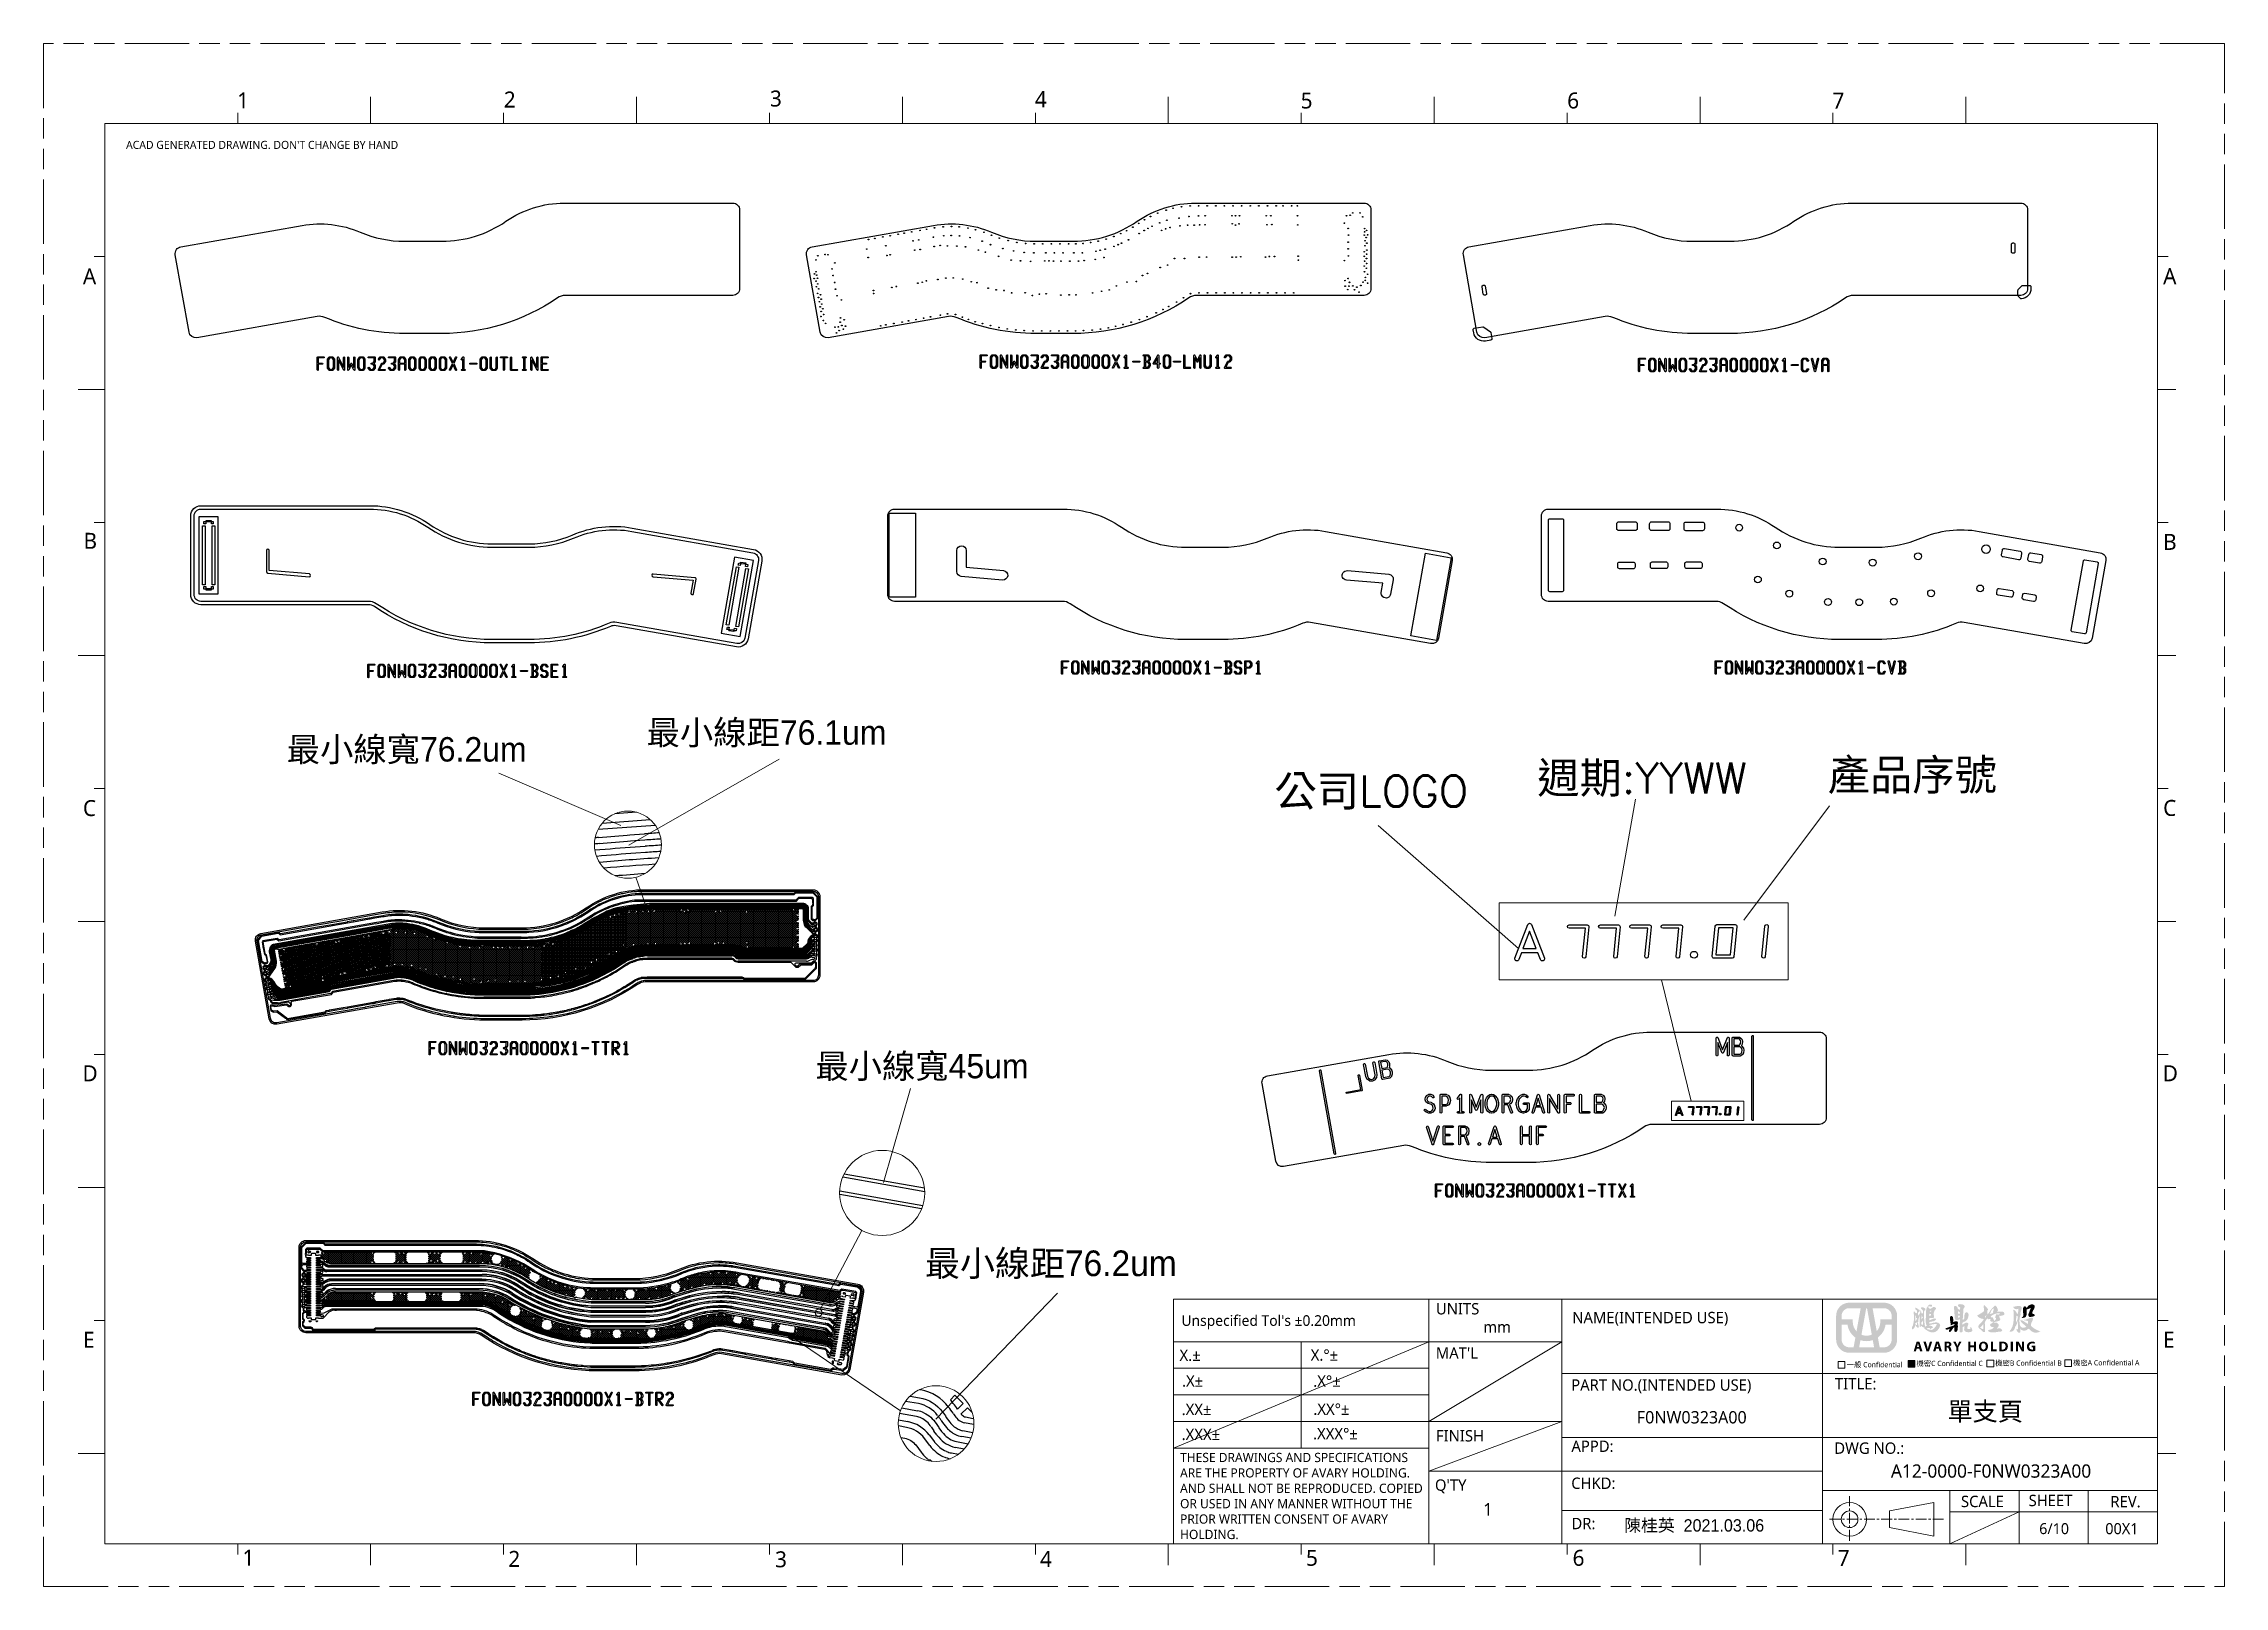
# Model space of a CAD drawing. Extents: x 3103 to 3424, y -52 to 175.
import ezdxf

# ---------------------------------------------------------------- set-up
doc = ezdxf.new("R2010")
doc.units = 0
doc.linetypes.add('CENTER', pattern=[50.8, 31.75, -6.35, 6.35, -6.35])
doc.linetypes.add('PHANTOM', pattern=[29.5, 9.5, -1.5, 3, -1.5, 3, -1.5, 9.5])
doc.layers.get('0').update_dxf_attribs({"lineweight": 5})
doc.layers.add('0PAPERF', color=2, linetype='PHANTOM', lineweight=5, plot=False)
for name, color, linetype, lineweight in [('DIM', 3, 'Continuous', 5), ('備註', 1, 'Continuous', 5), ('尺寸線', 3, 'Continuous', 5)]:
    doc.layers.add(name, color=color, linetype=linetype, lineweight=lineweight)
for name, color, linetype in [('gbr-dxf_layer0', 7, 'Continuous'), ('gbr-outline-dxf_layer1', 2, 'Continuous'), ('图层 1', 7, 'Continuous'), ('鵬鼎', 5, 'Continuous')]:
    doc.layers.add(name, color=color, linetype=linetype)
doc.styles.get("Standard").update_dxf_attribs({"font": 'txt.shx'})

msp = doc.modelspace()

# ---------------------------------------------------------------- texts
for s, insert, char_height, width, attachment_point in [('{\\fMicrosoft JhengHei|b0|i0|c136|p0;A}', (3415.24, 141.78), 2.3515, 4.4354, 1), ('{\\fMicrosoft JhengHei|b0|i0|c136|p0;B}', (3415.24, 102.63), 2.3515, 4.4354, 1), ('{\\fMicrosoft JhengHei|b0|i0|c136|p0;C}', (3415.24, 63.43), 2.3515, 4.4354, 1), ('{\\fMicrosoft JhengHei|b0|i0|c136|p0;D}', (3415.18, 24.33), 2.3515, 4.4354, 1), ('{\\fMicrosoft JhengHei|b0|i0|c136|p0;E}', (3415.24, -14.92), 2.3515, 4.4354, 1), ('{\\fMicrosoft JhengHei|b0|i0|c136|p18;\\C1;機密A Confidential A}', (3401.97, -19.11), 0.7657, 9.9995, 1), ('{\\fMicrosoft JhengHei|b0|i0|c136|p0;TITLE:}', (3366.87, -21.75), 1.6744, 7.7885, 1), ('{\\fSimSun|b0|i0|c134|p18;\\M+586CE\\M+5D6A7\\M+5ED93}', (3389.01, -26.81), 2.7216, 107.1371, 5), ('{\\fMicrosoft JhengHei|b0|i0|c136|p0;DWG NO.:}', (3366.77, -31.24), 1.6744, 13.3913, 1), ('{\\fMicrosoft JhengHei|b0|i0|c136|p0;\\H1.244111x;SCALE} ', (3385.44, -39.09), 1.3459, 7.7847, 1), ('{\\fMicrosoft JhengHei|b0|i0|c136|p0;SHEET}', (3395.41, -38.95), 1.6744, 8.5263, 1), ('{\\fMicrosoft JhengHei|b0|i0|c136|p0;REV.}', (3407.46, -39.12), 1.6744, 8.5263, 1), ('{\\fMicrosoft JhengHei|b0|i0|c136|p0;6/10}', (3396.97, -43.13), 1.6151, 8.5263, 1), ('{\\fMicrosoft JhengHei|b0|i0|c136|p0;7}', (3367.27, -47.07), 2.3515, 1.4316, 1)]:
    msp.add_mtext(s, dxfattribs=dict(insert=insert, char_height=char_height, width=width, attachment_point=attachment_point))
at = {"color": 0, "char_height": 1.6744, "attachment_point": 1}
for s, insert, width in [('{\\fMicrosoft JhengHei|b0|i0|c136|p0;UNITS}', (3308.04, -10.7), 7.7885), ('{\\fMicrosoft JhengHei|b0|i0|c136|p0;X.%%P}', (3270.25, -17.55), 7.7885), ('{\\fMicrosoft JhengHei|b0|i0|c136|p0;.X%%P}', (3270.63, -21.35), 2.845), ('{\\fMicrosoft JhengHei|b0|i0|c136|p0;.XX%%P}', (3270.57, -25.53), 7.7885), ('{\\fMicrosoft JhengHei|b0|i0|c136|p0;.XX%%D%%P}', (3289.98, -25.5), 7.7885), ('{\\fMicrosoft JhengHei|b0|i0|c136|p0;.XXX%%P}', (3270.57, -29.21), 7.7885), ('{\\fMicrosoft JhengHei|b0|i0|c136|p0;.XXX%%D%%P}', (3289.94, -29.11), 7.7885), ('{\\fMicrosoft JhengHei|b0|i0|c136|p0;FINISH}', (3308.05, -29.42), 7.7885), ("{\\fMicrosoft JhengHei|b0|i0|c136|p0;Q'TY}", (3307.9, -36.68), 5.7415)]:
    msp.add_mtext(s, dxfattribs=dict(at, insert=insert, width=width))
at = {"color": 2, "attachment_point": 1}
for s, insert, char_height, width in [('{\\fMicrosoft JhengHei|b0|i0|c136|p18;\\C1;一般 Confidential}', (3368.61, -19.39), 0.7657, 10.5017), ('{\\fMicrosoft JhengHei|b0|i0|c136|p18;\\C1;\\fMicrosoft JhengHei|b0|i0|c136|p18;機密C \\fMicrosoft JhengHei|b0|i0|c136|p18;Confidential C}', (3378.89, -19.21), 0.76567, 9.9995), ('{\\fMicrosoft JhengHei|b0|i0|c136|p18;\\C1;機密B Confidential B}', (3390.5, -19.16), 0.7657, 9.9995)]:
    msp.add_mtext(s, dxfattribs=dict(at, insert=insert, char_height=char_height, width=width))
at = {"linetype": 'Continuous', "insert": (3337.66, -26.62), "char_height": 1.8144, "width": 17.9543, "attachment_point": 1, "bg_fill": 2}
msp.add_mtext('{\\fMicrosoft JhengHei|b0|i0|c136|p18;F0NW0323A00}', dxfattribs=at)
at = {"color": 3, "insert": (3270.33, -32.77), "char_height": 1.3608, "width": 36.2578, "attachment_point": 1}
msp.add_mtext('{\\fMicrosoft JhengHei|b0|i0|c136|p0;THESE DRAWINGS AND SPECIFICATIONS ARE THE PROPERTY OF AVARY HOLDING. AND SHALL NOT BE REPRODUCED. COPIED OR USED IN ANY MANNER WITHOUT THE PRIOR WRITTEN CONSENT OF AVARY HOLDING.}', dxfattribs=at)
at = {"linetype": 'Continuous', "attachment_point": 1}
for s, insert, char_height, width in [('{\\fMicrosoft JhengHei|b0|i0|c136|p0;A12-0000-F0NW0323A00}', (3375.11, -34.47), 1.9596, 23.6294), ('{\\fPMingLiU|b0|i0|c136|p18;陳桂英  2021.03.06}', (3335.81, -42.55), 1.8144, 30.2325), ('{\\fMicrosoft JhengHei|b0|i0|c136|p0;00X1}', (3406.71, -43.12), 1.633, 2.3394)]:
    msp.add_mtext(s, dxfattribs=dict(at, insert=insert, char_height=char_height, width=width))
at = {"layer": 'DIM', "color": 0, "char_height": 2.3515, "width": 1.4316, "attachment_point": 1}
for s, insert in [('{\\fMicrosoft JhengHei|b0|i0|c136|p0;1}', (3131.34, 167.69)), ('{\\fMicrosoft JhengHei|b0|i0|c136|p0;2}', (3170.65, 167.81)), ('{\\fMicrosoft JhengHei|b0|i0|c136|p0;3}', (3209.88, 167.96)), ('{\\fMicrosoft JhengHei|b0|i0|c136|p0;4}', (3248.93, 167.86)), ('{\\fMicrosoft JhengHei|b0|i0|c136|p0;5}', (3288.11, 167.67)), ('{\\fMicrosoft JhengHei|b0|i0|c136|p0;6}', (3327.4, 167.67)), ('{\\fMicrosoft JhengHei|b0|i0|c136|p0;7}', (3366.49, 167.65)), ('{\\fMicrosoft JhengHei|b0|i0|c136|p0;1}', (3132.13, -47.04)), ('{\\fMicrosoft JhengHei|b0|i0|c136|p0;2}', (3171.32, -47.22)), ('{\\fMicrosoft JhengHei|b0|i0|c136|p0;3}', (3210.63, -47.28)), ('{\\fMicrosoft JhengHei|b0|i0|c136|p0;4}', (3249.69, -47.22)), ('{\\fMicrosoft JhengHei|b0|i0|c136|p0;5}', (3288.89, -47.06)), ('{\\fMicrosoft JhengHei|b0|i0|c136|p0;6}', (3328.19, -47.06))]:
    msp.add_mtext(s, dxfattribs=dict(at, insert=insert))
at = {"layer": '備註', "color": 1, "linetype": 'Continuous', "attachment_point": 1}
for s, insert, char_height, width in [('{\\fPMingLiU|b0|i0|c136|p18;最小線距76.1um}', (3191.7, 75.17), 3.6, 53.7077), ('{\\fPMingLiU|b0|i0|c136|p18;最小線寬76.2um}', (3138.66, 72.69), 3.6, 66.3205), ('公司LOGO', (3284.24, 67.03), 4.574, 34.6897), ('週期:YYWW', (3322.98, 68.97), 4.574, 45.2301), ('產品序號', (3365.79, 69.43), 4.574, 32.5285), ('{\\fPMingLiU|b0|i0|c136|p18;最小線寬45um}', (3216.58, 26.02), 3.6, 34.5046), ('{\\fPMingLiU|b0|i0|c136|p18;最小線距76.2um}', (3232.73, -2.95), 3.78, 56.3931)]:
    msp.add_mtext(s, dxfattribs=dict(at, insert=insert, char_height=char_height, width=width))
at = {"layer": '備註', "color": 0, "lineweight": 0, "ltscale": 2, "insert": (3270.53, -12.49), "char_height": 1.5676, "attachment_point": 1}
msp.add_mtext("{\\fMicrosoft JhengHei|b0|i0|c136|p0;Unspecified Tol's %%P0.20mm}", dxfattribs=at)
at = {"layer": '備註', "color": 0, "attachment_point": 1}
for s, insert, char_height, width in [('{\\fMicrosoft JhengHei|b0|i0|c136|p0;NAME(INTENDED USE)}', (3328.14, -12), 1.6744, 33.1152), ('{\\fMicrosoft JhengHei|b0|i0|c136|p0;mm}', (3315.03, -13.39), 1.6744, 7.7885), ('{\\fMicrosoft JhengHei|b0|i0|c136|p0;X.%%D%%P}', (3289.59, -17.52), 1.6744, 7.7885), ("{\\fMicrosoft JhengHei|b0|i0|c136|p0;MAT'L}", (3308.03, -17.22), 1.6744, 7.7885), ('{\\fMicrosoft JhengHei|b0|i0|c136|p0;.X%%D%%P}', (3289.97, -21.36), 1.6744, 7.7885), ('{\\fMicrosoft JhengHei|b0|i0|c136|p0;PART NO.(INTENDED USE)}', (3327.99, -21.94), 1.6744, 33.9361), ('{\\fMicrosoft JhengHei|b0|i0|c136|p0;APPD:}', (3328.02, -30.96), 1.6744, 7.7885), ('{\\fMicrosoft JhengHei|b0|i0|c136|p0;CHKD:}', (3327.99, -36.41), 1.6744, 7.7885), ('{\\fMicrosoft JhengHei|b0|i0|c136|p0;1}', (3315.02, -40.18), 1.832, 1.8138), ('{\\fMicrosoft JhengHei|b0|i0|c136|p0;DR:}', (3328.02, -42.35), 1.6744, 7.7885)]:
    msp.add_mtext(s, dxfattribs=dict(at, insert=insert, char_height=char_height, width=width))
at = {"layer": '尺寸線', "linetype": 'Continuous', "insert": (3114.97, 160.54), "char_height": 1.1794, "width": 42.6484, "attachment_point": 1}
msp.add_mtext("{\\fMicrosoft JhengHei|b0|i0|c136|p0;ACAD GENERATED DRAWING. DON'T CHANGE BY HAND}", dxfattribs=at)
at = {"layer": '鵬鼎', "color": 0, "char_height": 2.3515, "width": 4.4354, "attachment_point": 1}
for s, insert in [('{\\fMicrosoft JhengHei|b0|i0|c136|p0;A}', (3108.61, 141.77)), ('{\\fMicrosoft JhengHei|b0|i0|c136|p0;B}', (3108.7, 102.79)), ('{\\fMicrosoft JhengHei|b0|i0|c136|p0;C}', (3108.61, 63.41)), ('{\\fMicrosoft JhengHei|b0|i0|c136|p0;D}', (3108.55, 24.32)), ('{\\fMicrosoft JhengHei|b0|i0|c136|p0;E}', (3108.62, -14.93))]:
    msp.add_mtext(s, dxfattribs=dict(at, insert=insert))

# ---------------------------------------------------------------- blocks, each defined once
blk = doc.blocks.new('6')
at = {"layer": '图层 1', "true_color": 0xf50613}
h = blk.add_hatch(color=1, dxfattribs=at)
h.dxf.hatch_style = 2
edge = h.paths.add_edge_path()
edge.add_spline(control_points=[(-0.84, 7.1), (-0.84, 7.1), (0.89, -2.45), (0.89, -2.45), (0.31, -2.7), (-0.33, -2.83), (-1.01, -2.83), (-1.66, -2.83), (-2.28, -2.71), (-2.84, -2.48), (-2.84, -2.48), (-1.11, 7.1), (-1.11, 7.1), (-1.11, 7.1), (-0.84, 7.1), (-0.84, 7.1)], knot_values=[0, 0, 0, 0, 1, 1, 1, 2, 2, 2, 3, 3, 3, 4, 4, 4, 5, 5, 5, 5], degree=3, periodic=1)
edge = h.paths.add_edge_path()
edge.add_spline(control_points=[(5.31, 9.08), (5.31, 9.08), (-7.25, 9.08), (-7.25, 9.08), (-9.86, 9.08), (-11.98, 6.96), (-11.98, 4.35), (-11.98, 4.35), (-11.98, -4.27), (-11.98, -4.27), (-11.98, -6.88), (-9.86, -9), (-7.25, -9), (-7.25, -9), (5.31, -9), (5.31, -9), (7.91, -9), (10.04, -6.88), (10.04, -4.27), (10.04, -4.27), (10.04, 4.35), (10.04, 4.35), (10.04, 6.96), (7.91, 9.08), (5.31, 9.08)], knot_values=[0, 0, 0, 0, 0.352778, 0.352778, 0.352778, 0.705556, 0.705556, 0.705556, 1.058334, 1.058334, 1.058334, 1.411112, 1.411112, 1.411112, 1.76389, 1.76389, 1.76389, 2.116668, 2.116668, 2.116668, 2.469446, 2.469446, 2.469446, 2.822224, 2.822224, 2.822224, 2.822224], degree=3, periodic=0)
edge.add_line((5.31, 9.08), (5.31, 9.08))
edge = h.paths.add_edge_path()
edge.add_spline(control_points=[(8.06, 4.35), (8.06, 4.35), (8.06, 3.12), (8.06, 3.12), (8.06, 3.12), (3.96, 3.12), (3.96, 3.12), (3.96, 3.12), (3.96, 2.13), (3.96, 2.13), (3.96, 0.86), (3.47, -0.31), (2.68, -1.19), (2.68, -1.19), (1.17, 7.1), (1.17, 7.1), (1.17, 7.1), (5.31, 7.1), (5.31, 7.1), (6.82, 7.1), (8.06, 5.87), (8.06, 4.35)], knot_values=[0, 0, 0, 0, 0.352778, 0.352778, 0.352778, 0.705556, 0.705556, 0.705556, 1.058334, 1.058334, 1.058334, 1.411112, 1.411112, 1.411112, 1.76389, 1.76389, 1.76389, 2.116668, 2.116668, 2.116668, 2.469446, 2.469446, 2.469446, 2.469446], degree=3, periodic=0)
edge.add_line((8.06, 4.35), (8.06, 4.35))
edge = h.paths.add_edge_path()
edge.add_spline(control_points=[(-1.01, -4.81), (-0.22, -4.81), (0.54, -4.67), (1.25, -4.43), (1.25, -4.43), (1.72, -7.02), (1.72, -7.02), (1.72, -7.02), (-3.67, -7.02), (-3.67, -7.02), (-3.67, -7.02), (-3.2, -4.45), (-3.2, -4.45), (-2.51, -4.68), (-1.78, -4.81), (-1.01, -4.81)], knot_values=[0, 0, 0, 0, 0.352778, 0.352778, 0.352778, 0.705556, 0.705556, 0.705556, 1.058334, 1.058334, 1.058334, 1.411112, 1.411112, 1.411112, 1.76389, 1.76389, 1.76389, 1.76389], degree=3, periodic=0)
edge.add_line((-1.01, -4.81), (-1.01, -4.81))
edge = h.paths.add_edge_path()
edge.add_spline(control_points=[(-7.25, 7.1), (-7.25, 7.1), (-3.12, 7.1), (-3.12, 7.1), (-3.12, 7.1), (-4.63, -1.25), (-4.63, -1.25), (-5.46, -0.37), (-5.98, 0.82), (-5.98, 2.13), (-5.98, 2.13), (-5.98, 3.12), (-5.98, 3.12), (-5.98, 3.12), (-10, 3.12), (-10, 3.12), (-10, 3.12), (-10, 4.35), (-10, 4.35), (-10, 5.87), (-8.77, 7.1), (-7.25, 7.1)], knot_values=[0, 0, 0, 0, 0.352778, 0.352778, 0.352778, 0.705556, 0.705556, 0.705556, 1.058334, 1.058334, 1.058334, 1.411112, 1.411112, 1.411112, 1.76389, 1.76389, 1.76389, 2.116668, 2.116668, 2.116668, 2.469446, 2.469446, 2.469446, 2.469446], degree=3, periodic=0)
edge.add_line((-7.25, 7.1), (-7.25, 7.1))
edge = h.paths.add_edge_path()
edge.add_spline(control_points=[(-10, -4.27), (-10, -4.27), (-10, 1.14), (-10, 1.14), (-10, 1.14), (-7.89, 1.14), (-7.89, 1.14), (-7.61, -0.77), (-6.55, -2.44), (-5.04, -3.52), (-5.04, -3.52), (-5.68, -7.02), (-5.68, -7.02), (-5.68, -7.02), (-7.25, -7.02), (-7.25, -7.02), (-8.77, -7.02), (-10, -5.79), (-10, -4.27)], knot_values=[0, 0, 0, 0, 0.352778, 0.352778, 0.352778, 0.705556, 0.705556, 0.705556, 1.058334, 1.058334, 1.058334, 1.411112, 1.411112, 1.411112, 1.76389, 1.76389, 1.76389, 2.116668, 2.116668, 2.116668, 2.116668], degree=3, periodic=0)
edge.add_line((-10, -4.27), (-10, -4.27))
edge = h.paths.add_edge_path()
edge.add_spline(control_points=[(5.31, -7.02), (5.31, -7.02), (3.73, -7.02), (3.73, -7.02), (3.73, -7.02), (3.09, -3.47), (3.09, -3.47), (4.56, -2.39), (5.6, -0.75), (5.87, 1.14), (5.87, 1.14), (8.06, 1.14), (8.06, 1.14), (8.06, 1.14), (8.06, -4.27), (8.06, -4.27), (8.06, -5.79), (6.82, -7.02), (5.31, -7.02)], knot_values=[0, 0, 0, 0, 0.352778, 0.352778, 0.352778, 0.705556, 0.705556, 0.705556, 1.058334, 1.058334, 1.058334, 1.411112, 1.411112, 1.411112, 1.76389, 1.76389, 1.76389, 2.116668, 2.116668, 2.116668, 2.116668], degree=3, periodic=0)
edge.add_line((5.31, -7.02), (5.31, -7.02))
at = {"layer": '图层 1', "true_color": 0x000099}
h = blk.add_hatch(color=174, dxfattribs=at)
h.dxf.hatch_style = 2
edge = h.paths.add_edge_path()
edge.add_spline(control_points=[(21.7, 4.45), (21.7, 4.45), (21.7, 4.7), (21.7, 4.7), (21.7, 4.7), (21.7, 4.95), (21.7, 4.95), (21.7, 4.95), (21.7, 5.15), (21.7, 5.15), (21.73, 5.12), (21.77, 5.09), (21.81, 5.06), (21.86, 5.03), (21.91, 5.01), (21.97, 5.01), (22.03, 4.98), (22.09, 4.97), (22.13, 4.97), (22.13, 4.97), (22.24, 4.97), (22.24, 4.97), (22.24, 4.97), (22.24, 4.88), (22.24, 4.88), (22.24, 4.88), (22.24, 4.74), (22.24, 4.74), (22.24, 4.74), (22.24, 4.61), (22.24, 4.61), (22.24, 4.61), (22.24, 4.52), (22.24, 4.52), (22.24, 4.52), (22.2, 4.52), (22.2, 4.52), (22.14, 4.49), (22.08, 4.44), (22.02, 4.38), (21.93, 4.35), (21.82, 4.31), (21.7, 4.25), (21.7, 4.25), (21.7, 4.45), (21.7, 4.45)], knot_values=[0, 0, 0, 0, 1, 1, 1, 2, 2, 2, 3, 3, 3, 4, 4, 4, 5, 5, 5, 6, 6, 6, 7, 7, 7, 8, 8, 8, 9, 9, 9, 10, 10, 10, 11, 11, 11, 12, 12, 12, 13, 13, 13, 14, 14, 14, 15, 15, 15, 15], degree=3, periodic=1)
edge = h.paths.add_edge_path()
edge.add_spline(control_points=[(16.6, 4.04), (16.6, 4.21), (16.61, 4.34), (16.64, 4.43), (16.67, 4.46), (16.72, 4.44), (16.78, 4.38), (16.81, 4.35), (16.84, 4.28), (16.87, 4.16), (16.87, 4.16), (16.87, 3.88), (16.87, 3.88), (16.84, 3.82), (16.82, 3.78), (16.82, 3.75), (16.82, 3.63), (16.81, 3.52), (16.8, 3.43), (16.78, 3.34), (16.81, 3.32), (16.87, 3.36), (16.93, 3.41), (16.99, 3.46), (17.05, 3.52), (17.11, 3.58), (17.17, 3.63), (17.23, 3.66), (17.23, 3.66), (17.23, 3.59), (17.23, 3.59), (17.23, 3.59), (17.23, 3.5), (17.23, 3.5), (17.23, 3.5), (17.23, 3.39), (17.23, 3.39), (17.23, 3.39), (17.23, 3.3), (17.23, 3.3), (17.17, 3.27), (17.12, 3.22), (17.09, 3.16), (17.06, 3.07), (17.03, 2.97), (16.98, 2.85), (16.93, 2.72), (16.88, 2.63), (16.82, 2.57), (16.79, 2.48), (16.76, 2.42), (16.73, 2.39), (16.7, 2.48), (16.67, 2.61), (16.64, 2.78), (16.61, 2.94), (16.6, 3.15), (16.6, 3.41), (16.6, 3.41), (16.6, 4.04), (16.6, 4.04)], knot_values=[0, 0, 0, 0, 1, 1, 1, 2, 2, 2, 3, 3, 3, 4, 4, 4, 5, 5, 5, 6, 6, 6, 7, 7, 7, 8, 8, 8, 9, 9, 9, 10, 10, 10, 11, 11, 11, 12, 12, 12, 13, 13, 13, 14, 14, 14, 15, 15, 15, 16, 16, 16, 17, 17, 17, 18, 18, 18, 19, 19, 19, 20, 20, 20, 20], degree=3, periodic=1)
edge = h.paths.add_edge_path()
edge.add_spline(control_points=[(18.72, 4.06), (18.72, 4.34), (18.74, 4.49), (18.79, 4.52), (18.83, 4.55), (18.88, 4.49), (18.95, 4.34), (18.91, 4.19), (18.88, 4.04), (18.85, 3.91), (18.82, 3.77), (18.84, 3.7), (18.9, 3.7), (18.93, 3.73), (18.99, 3.79), (19.08, 3.88), (19.17, 3.97), (19.25, 4.05), (19.31, 4.11), (19.31, 4.11), (19.31, 4.06), (19.31, 4.06), (19.31, 4.06), (19.35, 4.02), (19.35, 4.02), (19.35, 4.02), (19.35, 3.97), (19.35, 3.97), (19.35, 3.97), (19.4, 3.93), (19.4, 3.93), (19.37, 3.9), (19.33, 3.84), (19.28, 3.75), (19.24, 3.66), (19.17, 3.55), (19.08, 3.43), (18.99, 3.31), (18.92, 3.22), (18.88, 3.16), (18.83, 3.1), (18.78, 3.07), (18.72, 3.07), (18.72, 3.07), (18.72, 4.06), (18.72, 4.06)], knot_values=[0, 0, 0, 0, 1, 1, 1, 2, 2, 2, 3, 3, 3, 4, 4, 4, 5, 5, 5, 6, 6, 6, 7, 7, 7, 8, 8, 8, 9, 9, 9, 10, 10, 10, 11, 11, 11, 12, 12, 12, 13, 13, 13, 14, 14, 14, 15, 15, 15, 15], degree=3, periodic=1)
edge = h.paths.add_edge_path()
edge.add_spline(control_points=[(25.27, 1.54), (25.12, 1.71), (24.91, 1.84), (24.64, 1.9), (24.34, 1.96), (24.07, 1.97), (23.83, 1.94), (23.58, 1.91), (23.37, 1.88), (23.19, 1.85), (22.76, 1.72), (22.15, 1.58), (22.15, 1.58), (22.12, 1.58), (22.09, 1.57), (22.04, 1.56), (22, 1.54), (21.94, 1.53), (21.88, 1.51), (21.82, 1.5), (21.77, 1.48), (21.72, 1.47), (21.68, 1.45), (21.64, 1.43), (21.61, 1.4), (21.61, 1.4), (21.61, 1.56), (21.61, 1.56), (21.61, 1.56), (21.61, 1.76), (21.61, 1.76), (21.64, 1.82), (21.66, 1.88), (21.68, 1.94), (21.69, 2), (21.7, 2.06), (21.7, 2.12), (21.7, 2.12), (21.79, 2.12), (21.79, 2.12), (21.82, 2.12), (21.87, 2.13), (21.93, 2.14), (21.99, 2.16), (22.04, 2.17), (22.09, 2.17), (22.11, 2.17), (22.12, 2.17), (22.14, 2.18), (22.14, 2.18), (22.15, 2.21), (22.15, 2.21), (22.15, 2.21), (22.53, 2.26), (22.68, 2.29), (22.84, 2.32), (23.19, 2.39), (23.19, 2.39), (23.37, 2.45), (23.56, 2.54), (23.76, 2.66), (23.95, 2.79), (24.07, 2.92), (24.1, 3.07), (24.16, 3.19), (24.08, 3.28), (23.87, 3.34), (23.71, 3.36), (23.53, 3.37), (23.35, 3.38), (23.14, 3.36), (22.94, 3.21), (22.75, 3.14), (22.55, 3.06), (22.15, 2.89), (22.15, 2.89), (22.09, 2.89), (22.03, 2.88), (21.97, 2.85), (21.91, 2.81), (21.86, 2.79), (21.81, 2.75), (21.77, 2.72), (21.73, 2.71), (21.7, 2.71), (21.7, 2.71), (21.7, 2.87), (21.7, 2.87), (21.7, 2.87), (21.7, 3.09), (21.7, 3.09), (21.7, 3.09), (21.7, 3.34), (21.7, 3.34), (21.7, 3.34), (21.7, 3.48), (21.7, 3.48), (21.7, 3.48), (22.36, 3.6), (22.6, 3.61), (22.84, 3.62), (22.93, 3.53), (23.04, 3.53), (23.15, 3.53), (23.26, 3.61), (23.26, 3.61), (23.28, 3.73), (23.3, 3.88), (23.33, 4.04), (23.36, 4.21), (23.36, 4.34), (23.33, 4.43), (23.3, 4.49), (23.25, 4.52), (23.19, 4.52), (23.19, 4.64), (23.21, 4.8), (23.24, 5.01), (23.24, 5.22), (23.28, 5.47), (23.37, 5.76), (23.46, 6.05), (23.57, 6.27), (23.69, 6.44), (23.81, 6.6), (23.92, 6.7), (24.01, 6.73), (24.07, 6.76), (24.1, 6.84), (24.1, 6.96), (24.07, 7.08), (23.96, 7.21), (23.78, 7.36), (23.6, 7.51), (23.42, 7.57), (23.24, 7.54), (23.06, 7.51), (22.92, 7.44), (22.83, 7.32), (22.8, 7.29), (22.76, 7.26), (22.7, 7.23), (22.61, 7.2), (22.5, 7.14), (22.38, 7.05), (22.23, 6.99), (22.12, 6.94), (22.06, 6.89), (22, 6.84), (21.97, 6.81), (21.97, 6.78), (21.97, 6.81), (21.93, 6.84), (21.84, 6.89), (21.75, 6.94), (21.63, 7.02), (21.48, 7.14), (21.32, 7.26), (21.25, 7.37), (21.25, 7.48), (21.25, 7.58), (21.3, 7.66), (21.39, 7.73), (21.45, 7.75), (21.52, 7.77), (21.61, 7.77), (21.67, 7.77), (21.77, 7.75), (21.91, 7.73), (22.04, 7.69), (22.16, 7.68), (22.27, 7.68), (22.37, 7.68), (22.47, 7.69), (22.56, 7.73), (22.65, 7.82), (22.7, 7.92), (22.7, 8.04), (22.7, 8.16), (22.59, 8.27), (22.38, 8.36), (22.2, 8.42), (22.02, 8.43), (21.84, 8.4), (21.66, 8.37), (21.54, 8.31), (21.48, 8.22), (21.3, 8.04), (21.12, 7.83), (20.96, 7.59), (20.79, 7.35), (20.67, 7.07), (20.59, 6.75), (20.52, 6.44), (20.48, 6.13), (20.48, 5.83), (20.48, 5.83), (20.48, 4.97), (20.48, 4.97), (20.48, 4.88), (20.47, 4.65), (20.44, 4.29), (20.41, 3.93), (20.39, 3.43), (20.39, 2.8), (20.36, 2.2), (20.39, 1.73), (20.48, 1.4), (20.54, 1.08), (20.63, 0.88), (20.74, 0.82), (20.81, 0.78), (20.86, 0.76), (20.86, 0.76), (20.62, 0.74), (20.13, 0.41), (20.13, 0.41), (20.13, 0.41), (20.08, 0.57), (20.08, 0.63), (20.04, 0.78), (20, 1.11), (19.94, 1.6), (19.88, 2.1), (19.82, 2.75), (19.76, 3.57), (19.7, 4.38), (19.68, 5), (19.71, 5.42), (19.74, 5.84), (19.8, 6.1), (19.89, 6.19), (20.13, 6.28), (20.26, 6.44), (20.26, 6.66), (20.26, 6.89), (20.08, 7.08), (19.74, 7.25), (19.39, 7.42), (19.12, 7.47), (18.92, 7.41), (18.73, 7.35), (18.64, 7.23), (18.67, 7.05), (18.7, 7.02), (18.73, 6.97), (18.74, 6.91), (18.76, 6.85), (18.81, 6.79), (18.9, 6.73), (18.96, 6.64), (19.02, 6.58), (19.08, 6.55), (19.17, 6.49), (19.25, 6.44), (19.31, 6.42), (19.31, 6.35), (19.31, 6.27), (19.33, 6.17), (19.34, 6.06), (19.35, 5.93), (19.35, 5.78), (19.35, 5.63), (19.36, 5.5), (19.37, 5.4), (19.39, 5.29), (19.4, 5.21), (19.4, 5.15), (19.31, 5.18), (19.22, 5.21), (19.13, 5.24), (19.13, 5.24), (18.85, 5.24), (18.85, 5.24), (18.82, 5.3), (18.8, 5.37), (18.79, 5.44), (18.77, 5.52), (18.76, 5.62), (18.74, 5.74), (18.73, 5.86), (18.7, 5.96), (18.65, 6.05), (18.61, 6.14), (18.57, 6.23), (18.54, 6.33), (18.51, 6.35), (18.49, 6.37), (18.47, 6.37), (18.46, 6.37), (18.43, 6.33), (18.4, 6.23), (18.37, 6.14), (18.36, 6.02), (18.36, 5.87), (18.36, 5.87), (18.36, 5.51), (18.36, 5.51), (18.24, 5.3), (18.13, 5.09), (18.04, 4.88), (17.92, 4.67), (17.8, 4.44), (17.68, 4.2), (17.68, 4.26), (17.67, 4.34), (17.66, 4.45), (17.64, 4.55), (17.63, 4.67), (17.63, 4.81), (17.63, 4.95), (17.63, 5.06), (17.61, 5.15), (17.6, 5.24), (17.59, 5.33), (17.59, 5.42), (17.68, 5.48), (17.79, 5.57), (17.91, 5.69), (18.03, 5.81), (18.12, 5.95), (18.18, 6.1), (18.24, 6.25), (18.21, 6.37), (18.09, 6.46), (17.97, 6.55), (17.83, 6.63), (17.68, 6.69), (17.44, 6.93), (17.2, 7.1), (16.96, 7.21), (16.72, 7.31), (16.58, 7.28), (16.55, 7.12), (16.52, 6.95), (16.58, 6.78), (16.73, 6.6), (16.88, 6.42), (17.05, 6.31), (17.23, 6.28), (17.23, 6.28), (17.23, 6.05), (17.23, 6.05), (17.23, 6.05), (17.23, 5.74), (17.23, 5.74), (17.23, 5.74), (17.23, 5.42), (17.23, 5.42), (17.23, 5.42), (17.23, 5.26), (17.23, 5.26), (17.23, 5.25), (17.21, 5.25), (17.16, 5.29), (17.12, 5.31), (17.05, 5.34), (16.96, 5.35), (16.87, 5.37), (16.76, 5.39), (16.64, 5.42), (16.61, 5.45), (16.58, 5.5), (16.55, 5.56), (16.52, 5.59), (16.49, 5.63), (16.46, 5.69), (16.4, 5.75), (16.35, 5.81), (16.32, 5.87), (16.29, 5.9), (16.26, 5.93), (16.23, 5.96), (16.14, 5.99), (16.08, 5.95), (16.05, 5.83), (16.02, 5.68), (16.02, 5.44), (16.05, 5.1), (16.08, 4.77), (16.11, 4.41), (16.14, 4.02), (16.14, 4.02), (16.14, 3.25), (16.14, 3.25), (16.11, 2.95), (16.07, 2.59), (16.01, 2.17), (15.92, 1.75), (15.84, 1.38), (15.78, 1.08), (15.69, 0.78), (15.63, 0.56), (15.6, 0.4), (15.57, 0.4), (15.55, 0.42), (15.53, 0.45), (15.52, 0.48), (15.5, 0.51), (15.47, 0.54), (15.44, 0.48), (15.42, 0.43), (15.42, 0.4), (15.36, 0.13), (15.35, -0.09), (15.38, -0.27), (15.41, -0.48), (15.51, -0.56), (15.69, -0.5), (15.87, -0.44), (16.04, -0.3), (16.19, -0.09), (16.31, 0.12), (16.4, 0.3), (16.46, 0.45), (16.46, 0.45), (16.46, 0.54), (16.46, 0.54), (16.46, 0.57), (16.48, 0.63), (16.51, 0.72), (16.51, 0.78), (16.51, 0.84), (16.53, 0.9), (16.54, 0.96), (16.55, 1.02), (16.55, 1.08), (16.58, 1.02), (16.64, 0.92), (16.73, 0.79), (16.82, 0.65), (16.94, 0.5), (17.09, 0.34), (17.24, 0.17), (17.38, 0.07), (17.5, 0.04), (17.62, 0.01), (17.71, 0.04), (17.77, 0.13), (17.8, 0.13), (17.83, 0.16), (17.86, 0.22), (17.86, 0.22), (17.86, 0.4), (17.86, 0.4), (17.89, 0.47), (17.89, 0.54), (17.86, 0.63), (17.83, 0.69), (17.8, 0.75), (17.77, 0.81), (17.71, 0.93), (17.66, 1.16), (17.63, 1.49), (17.6, 1.79), (17.63, 2.2), (17.7, 2.71), (17.78, 3.22), (17.88, 3.64), (18, 3.97), (18.09, 4.28), (18.18, 4.49), (18.27, 4.61), (18.24, 4.49), (18.22, 4.35), (18.22, 4.2), (18.22, 4.2), (18.22, 3.7), (18.22, 3.7), (18.22, 3.7), (18.22, 3.21), (18.22, 3.21), (18.22, 3.06), (18.22, 2.88), (18.2, 2.66), (18.18, 2.45), (18.18, 2.21), (18.18, 1.92), (18.18, 1.92), (18.18, 1.17), (18.18, 1.17), (18.18, 0.96), (18.18, 0.79), (18.2, 0.65), (18.22, 0.52), (18.25, 0.4), (18.31, 0.31), (18.37, 0.22), (18.43, 0.21), (18.49, 0.27), (18.55, 0.3), (18.58, 0.38), (18.58, 0.5), (18.58, 0.62), (18.57, 0.72), (18.54, 0.81), (18.63, 0.78), (18.72, 0.72), (18.81, 0.63), (18.9, 0.54), (19.02, 0.45), (19.17, 0.36), (19.29, 0.27), (19.41, 0.21), (19.53, 0.18), (19.65, 0.15), (19.77, 0.13), (19.89, 0.13), (19.83, 0.01), (19.82, -0.09), (19.85, -0.18), (19.9, -0.29), (20.01, -0.39), (20.18, -0.5), (20.18, -0.5), (20.18, -0.5), (20.19, -0.5), (20.41, -0.67), (20.77, -0.88), (20.91, -1), (20.94, -1.02), (20.98, -1.04), (21.02, -1.07), (21.02, -1.08), (21.02, -1.08), (21.02, -1.09), (21.08, -1.12), (21.16, -1.16), (21.25, -1.22), (21.34, -1.25), (21.45, -1.3), (21.57, -1.36), (21.9, -1.51), (22.29, -1.61), (22.74, -1.67), (23.19, -1.7), (23.66, -1.57), (24.14, -1.27), (24.59, -0.94), (24.93, -0.56), (25.16, -0.14), (25.38, 0.29), (25.53, 0.66), (25.59, 0.99), (25.53, 1.17), (25.42, 1.35), (25.27, 1.54)], knot_values=[0, 0, 0, 0, 0.352778, 0.352778, 0.352778, 0.705556, 0.705556, 0.705556, 1.058334, 1.058334, 1.058334, 1.411112, 1.411112, 1.411112, 1.76389, 1.76389, 1.76389, 2.116668, 2.116668, 2.116668, 2.469446, 2.469446, 2.469446, 2.822224, 2.822224, 2.822224, 3.175002, 3.175002, 3.175002, 3.52778, 3.52778, 3.52778, 3.880558, 3.880558, 3.880558, 4.233336, 4.233336, 4.233336, 4.586114, 4.586114, 4.586114, 4.938892, 4.938892, 4.938892, 5.29167, 5.29167, 5.29167, 5.644448, 5.644448, 5.644448, 5.997226, 5.997226, 5.997226, 6.350004, 6.350004, 6.350004, 6.702782, 6.702782, 6.702782, 7.05556, 7.05556, 7.05556, 7.408338, 7.408338, 7.408338, 7.761116, 7.761116, 7.761116, 8.113894, 8.113894, 8.113894, 8.466672, 8.466672, 8.466672, 8.81945, 8.81945, 8.81945, 9.172228, 9.172228, 9.172228, 9.525006, 9.525006, 9.525006, 9.877784, 9.877784, 9.877784, 10.230562, 10.230562, 10.230562, 10.58334, 10.58334, 10.58334, 10.936118, 10.936118, 10.936118, 11.288896, 11.288896, 11.288896, 11.641674, 11.641674, 11.641674, 11.994452, 11.994452, 11.994452, 12.34723, 12.34723, 12.34723, 12.700008, 12.700008, 12.700008, 13.052786, 13.052786, 13.052786, 13.405564, 13.405564, 13.405564, 13.758342, 13.758342, 13.758342, 14.11112, 14.11112, 14.11112, 14.463898, 14.463898, 14.463898, 14.816676, 14.816676, 14.816676, 15.169454, 15.169454, 15.169454, 15.522232, 15.522232, 15.522232, 15.87501, 15.87501, 15.87501, 16.227788, 16.227788, 16.227788, 16.580566, 16.580566, 16.580566, 16.933344, 16.933344, 16.933344, 17.286123, 17.286123, 17.286123, 17.638901, 17.638901, 17.638901, 17.991679, 17.991679, 17.991679, 18.344457, 18.344457, 18.344457, 18.697235, 18.697235, 18.697235, 19.050013, 19.050013, 19.050013, 19.402791, 19.402791, 19.402791, 19.755569, 19.755569, 19.755569, 20.108347, 20.108347, 20.108347, 20.461125, 20.461125, 20.461125, 20.813903, 20.813903, 20.813903, 21.166681, 21.166681, 21.166681, 21.519459, 21.519459, 21.519459, 21.872237, 21.872237, 21.872237, 22.225015, 22.225015, 22.225015, 22.577793, 22.577793, 22.577793, 22.930571, 22.930571, 22.930571, 23.283349, 23.283349, 23.283349, 23.636127, 23.636127, 23.636127, 23.988905, 23.988905, 23.988905, 24.341683, 24.341683, 24.341683, 24.694461, 24.694461, 24.694461, 25.047239, 25.047239, 25.047239, 25.400017, 25.400017, 25.400017, 25.752795, 25.752795, 25.752795, 26.105573, 26.105573, 26.105573, 26.458351, 26.458351, 26.458351, 26.811129, 26.811129, 26.811129, 27.163907, 27.163907, 27.163907, 27.516685, 27.516685, 27.516685, 27.869463, 27.869463, 27.869463, 28.222241, 28.222241, 28.222241, 28.575019, 28.575019, 28.575019, 28.927797, 28.927797, 28.927797, 29.280575, 29.280575, 29.280575, 29.633353, 29.633353, 29.633353, 29.986131, 29.986131, 29.986131, 30.338909, 30.338909, 30.338909, 30.691687, 30.691687, 30.691687, 31.044465, 31.044465, 31.044465, 31.397243, 31.397243, 31.397243, 31.750021, 31.750021, 31.750021, 32.102799, 32.102799, 32.102799, 32.455577, 32.455577, 32.455577, 32.808355, 32.808355, 32.808355, 33.161133, 33.161133, 33.161133, 33.513911, 33.513911, 33.513911, 33.866689, 33.866689, 33.866689, 34.219467, 34.219467, 34.219467, 34.572245, 34.572245, 34.572245, 34.925023, 34.925023, 34.925023, 35.277801, 35.277801, 35.277801, 35.630579, 35.630579, 35.630579, 35.983357, 35.983357, 35.983357, 36.336135, 36.336135, 36.336135, 36.688913, 36.688913, 36.688913, 37.041691, 37.041691, 37.041691, 37.394469, 37.394469, 37.394469, 37.747247, 37.747247, 37.747247, 38.100025, 38.100025, 38.100025, 38.452803, 38.452803, 38.452803, 38.805581, 38.805581, 38.805581, 39.158359, 39.158359, 39.158359, 39.511137, 39.511137, 39.511137, 39.863915, 39.863915, 39.863915, 40.216693, 40.216693, 40.216693, 40.569471, 40.569471, 40.569471, 40.922249, 40.922249, 40.922249, 41.275027, 41.275027, 41.275027, 41.627805, 41.627805, 41.627805, 41.980583, 41.980583, 41.980583, 42.333361, 42.333361, 42.333361, 42.686139, 42.686139, 42.686139, 43.038917, 43.038917, 43.038917, 43.391695, 43.391695, 43.391695, 43.744473, 43.744473, 43.744473, 44.097251, 44.097251, 44.097251, 44.450029, 44.450029, 44.450029, 44.802807, 44.802807, 44.802807, 45.155585, 45.155585, 45.155585, 45.508363, 45.508363, 45.508363, 45.861141, 45.861141, 45.861141, 46.213919, 46.213919, 46.213919, 46.566697, 46.566697, 46.566697, 46.919475, 46.919475, 46.919475, 47.272253, 47.272253, 47.272253, 47.625031, 47.625031, 47.625031, 47.977809, 47.977809, 47.977809, 48.330587, 48.330587, 48.330587, 48.683365, 48.683365, 48.683365, 49.036143, 49.036143, 49.036143, 49.388921, 49.388921, 49.388921, 49.741699, 49.741699, 49.741699, 50.094477, 50.094477, 50.094477, 50.447255, 50.447255, 50.447255, 50.800033, 50.800033, 50.800033, 51.152812, 51.152812, 51.152812, 51.50559, 51.50559, 51.50559, 51.858368, 51.858368, 51.858368, 52.211146, 52.211146, 52.211146, 52.563924, 52.563924, 52.563924, 52.916702, 52.916702, 52.916702, 53.26948, 53.26948, 53.26948, 53.622258, 53.622258, 53.622258, 53.975036, 53.975036, 53.975036, 54.327814, 54.327814, 54.327814, 54.680592, 54.680592, 54.680592, 55.03337, 55.03337, 55.03337, 55.386148, 55.386148, 55.386148, 55.738926, 55.738926, 55.738926, 56.091704, 56.091704, 56.091704, 56.444482, 56.444482, 56.444482, 56.79726, 56.79726, 56.79726, 57.150038, 57.150038, 57.150038, 57.502816, 57.502816, 57.502816, 57.855594, 57.855594, 57.855594, 58.208372, 58.208372, 58.208372, 58.56115, 58.56115, 58.56115, 58.913928, 58.913928, 58.913928, 59.266706, 59.266706, 59.266706, 59.619484, 59.619484, 59.619484, 59.972262, 59.972262, 59.972262, 60.32504, 60.32504, 60.32504, 60.677818, 60.677818, 60.677818, 61.030596, 61.030596, 61.030596, 61.383374, 61.383374, 61.383374, 61.736152, 61.736152, 61.736152, 62.08893, 62.08893, 62.08893, 62.441708, 62.441708, 62.441708, 62.794486, 62.794486, 62.794486, 63.147264, 63.147264, 63.147264, 63.500042, 63.500042, 63.500042, 63.85282, 63.85282, 63.85282, 64.205598, 64.205598, 64.205598, 64.205598], degree=3, periodic=0)
edge.add_line((25.27, 1.54), (25.27, 1.54))
edge = h.paths.add_edge_path()
edge.add_spline(control_points=[(21.84, 6.01), (21.87, 6.07), (21.93, 6.11), (22.02, 6.14), (22.11, 6.17), (22.19, 6.19), (22.27, 6.19), (22.27, 6.19), (22.47, 6.19), (22.47, 6.19), (22.44, 6.16), (22.42, 6.13), (22.42, 6.1), (22.39, 6.07), (22.36, 6.04), (22.33, 6.01), (22.33, 5.95), (22.32, 5.92), (22.29, 5.92), (22.29, 5.89), (22.27, 5.86), (22.24, 5.83), (22.24, 5.83), (22.15, 5.83), (22.15, 5.83), (22.15, 5.83), (22.02, 5.83), (22.02, 5.83), (22.02, 5.83), (21.88, 5.83), (21.88, 5.83), (21.88, 5.83), (21.79, 5.83), (21.79, 5.83), (21.79, 5.89), (21.81, 5.95), (21.84, 6.01)], knot_values=[0, 0, 0, 0, 0.352778, 0.352778, 0.352778, 0.705556, 0.705556, 0.705556, 1.058334, 1.058334, 1.058334, 1.411112, 1.411112, 1.411112, 1.76389, 1.76389, 1.76389, 2.116668, 2.116668, 2.116668, 2.469446, 2.469446, 2.469446, 2.822224, 2.822224, 2.822224, 3.175002, 3.175002, 3.175002, 3.52778, 3.52778, 3.52778, 3.880558, 3.880558, 3.880558, 4.233336, 4.233336, 4.233336, 4.233336], degree=3, periodic=0)
edge.add_line((21.84, 6.01), (21.84, 6.01))
edge = h.paths.add_edge_path()
edge.add_spline(control_points=[(17.3, 1.92), (17.28, 1.84), (17.27, 1.76), (17.25, 1.67), (17.24, 1.58), (17.23, 1.5), (17.23, 1.42), (17.23, 1.42), (17.23, 1.22), (17.23, 1.22), (17.23, 1.16), (17.21, 1.11), (17.18, 1.08), (17.15, 1.02), (17.09, 1.01), (17, 1.04), (16.91, 1.07), (16.84, 1.11), (16.78, 1.17), (16.69, 1.2), (16.64, 1.23), (16.64, 1.24), (16.64, 1.24), (16.64, 1.35), (16.64, 1.35), (16.64, 1.35), (16.64, 1.49), (16.64, 1.49), (16.64, 1.49), (16.64, 1.67), (16.64, 1.67), (16.64, 1.67), (16.64, 1.76), (16.64, 1.76), (16.7, 1.73), (16.75, 1.73), (16.78, 1.76), (16.84, 1.76), (16.9, 1.79), (16.96, 1.85), (17.02, 1.91), (17.08, 1.96), (17.14, 2.01), (17.2, 2.05), (17.26, 2.09), (17.32, 2.12), (17.32, 2.06), (17.31, 1.99), (17.3, 1.92)], knot_values=[0, 0, 0, 0, 0.352778, 0.352778, 0.352778, 0.705556, 0.705556, 0.705556, 1.058334, 1.058334, 1.058334, 1.411112, 1.411112, 1.411112, 1.76389, 1.76389, 1.76389, 2.116668, 2.116668, 2.116668, 2.469446, 2.469446, 2.469446, 2.822224, 2.822224, 2.822224, 3.175002, 3.175002, 3.175002, 3.52778, 3.52778, 3.52778, 3.880558, 3.880558, 3.880558, 4.233336, 4.233336, 4.233336, 4.586114, 4.586114, 4.586114, 4.938892, 4.938892, 4.938892, 5.29167, 5.29167, 5.29167, 5.644448, 5.644448, 5.644448, 5.644448], degree=3, periodic=0)
edge.add_line((17.3, 1.92), (17.3, 1.92))
edge = h.paths.add_edge_path()
edge.add_spline(control_points=[(19.42, 1.63), (19.4, 1.51), (19.4, 1.4), (19.4, 1.31), (19.4, 1.25), (19.37, 1.2), (19.31, 1.17), (19.28, 1.11), (19.22, 1.1), (19.13, 1.13), (19.04, 1.13), (18.96, 1.16), (18.9, 1.22), (18.81, 1.25), (18.76, 1.29), (18.74, 1.33), (18.73, 1.38), (18.72, 1.42), (18.72, 1.47), (18.72, 1.47), (18.72, 1.67), (18.72, 1.67), (18.72, 1.67), (18.72, 1.87), (18.72, 1.87), (18.72, 1.87), (18.72, 2.03), (18.72, 2.03), (18.81, 2.03), (18.9, 2.05), (18.99, 2.08), (19.05, 2.14), (19.11, 2.21), (19.17, 2.3), (19.2, 2.39), (19.24, 2.48), (19.28, 2.57), (19.33, 2.66), (19.37, 2.74), (19.4, 2.8), (19.4, 2.8), (19.4, 2.48), (19.4, 2.48), (19.4, 2.36), (19.4, 2.22), (19.42, 2.05), (19.43, 1.89), (19.43, 1.75), (19.42, 1.63)], knot_values=[0, 0, 0, 0, 0.352778, 0.352778, 0.352778, 0.705556, 0.705556, 0.705556, 1.058334, 1.058334, 1.058334, 1.411112, 1.411112, 1.411112, 1.76389, 1.76389, 1.76389, 2.116668, 2.116668, 2.116668, 2.469446, 2.469446, 2.469446, 2.822224, 2.822224, 2.822224, 3.175002, 3.175002, 3.175002, 3.52778, 3.52778, 3.52778, 3.880558, 3.880558, 3.880558, 4.233336, 4.233336, 4.233336, 4.586114, 4.586114, 4.586114, 4.938892, 4.938892, 4.938892, 5.29167, 5.29167, 5.29167, 5.644448, 5.644448, 5.644448, 5.644448], degree=3, periodic=0)
edge.add_line((19.42, 1.63), (19.42, 1.63))
edge = h.paths.add_edge_path()
edge.add_spline(control_points=[(24.14, 0.81), (24.05, 0.63), (23.92, 0.44), (23.76, 0.25), (23.59, 0.05), (23.43, -0.12), (23.28, -0.25), (23.13, -0.38), (23.01, -0.5), (22.92, -0.59), (22.83, -0.65), (22.7, -0.69), (22.52, -0.72), (22.33, -0.75), (22.11, -0.74), (21.84, -0.68), (21.57, -0.62), (21.34, -0.57), (21.16, -0.54), (20.98, -0.48), (20.84, -0.44), (20.75, -0.41), (20.72, -0.38), (20.72, -0.34), (20.75, -0.29), (20.78, -0.25), (20.84, -0.21), (20.93, -0.18), (21.02, -0.15), (21.1, -0.12), (21.16, -0.09), (21.18, -0.09), (21.19, -0.09), (21.2, -0.09), (21.2, -0.09), (21.21, -0.09), (21.21, -0.09), (21.21, -0.09), (21.21, -0.09), (21.22, -0.09), (21.25, -0.08), (21.27, -0.07), (21.28, -0.06), (21.29, -0.06), (21.3, -0.06), (21.3, -0.05), (21.3, -0.06), (21.31, -0.06), (21.31, -0.06), (21.31, -0.06), (21.31, -0.05), (21.31, -0.05), (21.35, -0.04), (21.39, -0.03), (21.42, -0.03), (21.49, -0.04), (21.71, -0.05), (21.79, -0.13), (21.82, -0.15), (21.84, -0.18), (21.87, -0.2), (21.93, -0.26), (21.97, -0.32), (22, -0.38), (22.03, -0.45), (22.06, -0.49), (22.09, -0.52), (22.12, -0.52), (22.15, -0.51), (22.18, -0.48), (22.18, -0.38), (22.24, -0.3), (22.34, -0.23), (22.45, -0.15), (22.57, -0.09), (22.73, -0.02), (22.91, 0.01), (23, 0.07), (23, 0.16), (23.03, 0.22), (23, 0.29), (22.91, 0.38), (22.85, 0.44), (22.78, 0.5), (22.7, 0.54), (22.63, 0.59), (22.52, 0.63), (22.39, 0.68), (22.25, 0.72), (22.12, 0.76), (22, 0.79), (21.97, 0.79), (21.95, 0.8), (21.92, 0.8), (21.92, 0.8), (21.75, 0.9), (21.44, 0.87), (21.36, 0.87), (21.27, 0.88), (21.2, 0.9), (21.23, 0.9), (21.4, 0.94), (21.7, 1.01), (22, 1.09), (22.42, 1.17), (22.94, 1.26), (23.47, 1.35), (23.84, 1.4), (24.05, 1.4), (24.29, 1.37), (24.4, 1.31), (24.37, 1.22), (24.31, 1.1), (24.23, 0.96), (24.14, 0.81)], knot_values=[0, 0, 0, 0, 0.352778, 0.352778, 0.352778, 0.705556, 0.705556, 0.705556, 1.058334, 1.058334, 1.058334, 1.411112, 1.411112, 1.411112, 1.76389, 1.76389, 1.76389, 2.116668, 2.116668, 2.116668, 2.469446, 2.469446, 2.469446, 2.822224, 2.822224, 2.822224, 3.175002, 3.175002, 3.175002, 3.52778, 3.52778, 3.52778, 3.880558, 3.880558, 3.880558, 4.233336, 4.233336, 4.233336, 4.586114, 4.586114, 4.586114, 4.938892, 4.938892, 4.938892, 5.29167, 5.29167, 5.29167, 5.644448, 5.644448, 5.644448, 5.997226, 5.997226, 5.997226, 6.350004, 6.350004, 6.350004, 6.702782, 6.702782, 6.702782, 7.05556, 7.05556, 7.05556, 7.408338, 7.408338, 7.408338, 7.761116, 7.761116, 7.761116, 8.113894, 8.113894, 8.113894, 8.466672, 8.466672, 8.466672, 8.81945, 8.81945, 8.81945, 9.172228, 9.172228, 9.172228, 9.525006, 9.525006, 9.525006, 9.877784, 9.877784, 9.877784, 10.230562, 10.230562, 10.230562, 10.58334, 10.58334, 10.58334, 10.936118, 10.936118, 10.936118, 11.288896, 11.288896, 11.288896, 11.641674, 11.641674, 11.641674, 11.994452, 11.994452, 11.994452, 12.34723, 12.34723, 12.34723, 12.700008, 12.700008, 12.700008, 13.052786, 13.052786, 13.052786, 13.405564, 13.405564, 13.405564, 13.405564], degree=3, periodic=0)
edge.add_line((24.14, 0.81), (24.14, 0.81))
h = blk.add_hatch(color=174, dxfattribs=at)
h.dxf.hatch_style = 2
edge = h.paths.add_edge_path()
edge.add_spline(control_points=[(32.56, 5.06), (32.5, 5.06), (32.43, 5.07), (32.34, 5.1), (32.34, 5.1), (32.16, 5.1), (32.16, 5.1), (32.1, 5.1), (32.06, 5.12), (32.04, 5.15), (32.03, 5.18), (32.04, 5.24), (32.07, 5.33), (32.07, 5.42), (32.06, 5.52), (32.04, 5.62), (32.03, 5.73), (32.01, 5.82), (32, 5.9), (31.98, 5.97), (31.98, 6.02), (31.98, 6.05), (32.07, 5.99), (32.16, 5.93), (32.27, 5.87), (32.38, 5.81), (32.47, 5.75), (32.56, 5.69), (32.62, 5.6), (32.67, 5.5), (32.7, 5.4), (32.73, 5.29), (32.74, 5.18), (32.74, 5.06), (32.74, 5.06), (32.56, 5.06), (32.56, 5.06)], knot_values=[0, 0, 0, 0, 1, 1, 1, 2, 2, 2, 3, 3, 3, 4, 4, 4, 5, 5, 5, 6, 6, 6, 7, 7, 7, 8, 8, 8, 9, 9, 9, 10, 10, 10, 11, 11, 11, 12, 12, 12, 12], degree=3, periodic=1)
edge = h.paths.add_edge_path()
edge.add_spline(control_points=[(37.17, -0.9), (37.13, -0.37), (36.86, -0.06), (36.75, 0.24), (36.66, 0.49), (36.53, 0.47), (36.49, 0.01), (36.45, -0.45), (36.47, -0.45), (36.03, -0.45), (36.03, -0.45), (35.82, -0.45), (35.82, -0.45), (35.64, -0.45), (35.52, -0.41), (35.46, -0.34), (35.4, -0.27), (35.37, -0.15), (35.37, 0), (35.37, 0.15), (35.41, 0.34), (35.5, 0.59), (35.56, 0.8), (35.62, 0.98), (35.68, 1.13), (35.71, 1.31), (35.73, 1.44), (35.73, 1.54), (35.64, 1.69), (35.51, 1.79), (35.34, 1.85), (35.18, 1.91), (34.96, 1.88), (34.69, 1.76), (34.42, 1.64), (34.19, 1.52), (34.01, 1.4), (33.83, 1.25), (33.69, 1.16), (33.6, 1.13), (33.6, 1.13), (33.6, 1.54), (33.6, 1.54), (33.6, 1.69), (33.65, 1.81), (33.74, 1.92), (33.83, 2.02), (33.96, 2.11), (34.12, 2.17), (34.29, 2.23), (34.45, 2.28), (34.62, 2.33), (34.79, 2.37), (34.99, 2.54), (35.23, 2.85), (35.47, 3.15), (35.65, 3.57), (35.77, 4.11), (35.86, 4.62), (35.83, 5.01), (35.68, 5.26), (35.53, 5.52), (35.35, 5.65), (35.14, 5.65), (34.96, 5.62), (34.79, 5.53), (34.64, 5.38), (34.49, 5.2), (34.39, 4.92), (34.33, 4.56), (34.3, 4.17), (34.27, 3.85), (34.26, 3.59), (34.24, 3.33), (34.24, 3.15), (34.24, 3.03), (34.24, 3.03), (34.12, 3.03), (34.12, 3.03), (34.12, 3.03), (33.96, 3.03), (33.96, 3.03), (33.9, 3), (33.86, 2.98), (33.83, 2.98), (33.83, 2.98), (33.74, 2.98), (33.74, 2.98), (33.74, 3.22), (33.75, 3.51), (33.78, 3.84), (33.81, 4.17), (33.84, 4.56), (33.87, 5.01), (33.9, 5.47), (33.93, 5.86), (33.96, 6.21), (33.99, 6.56), (34.01, 6.84), (34.01, 7.05), (34.04, 7.08), (34.07, 7.1), (34.1, 7.12), (34.13, 7.13), (34.17, 7.16), (34.21, 7.21), (34.26, 7.25), (34.29, 7.29), (34.3, 7.32), (34.32, 7.35), (34.34, 7.38), (34.37, 7.41), (34.49, 7.59), (34.46, 7.8), (34.28, 8.04), (34.1, 8.28), (33.77, 8.44), (33.29, 8.52), (32.81, 8.59), (32.45, 8.57), (32.23, 8.45), (32, 8.33), (31.92, 8.19), (31.98, 8.04), (31.98, 7.98), (32.01, 7.92), (32.07, 7.86), (32.1, 7.77), (32.17, 7.69), (32.29, 7.64), (32.41, 7.57), (32.52, 7.51), (32.61, 7.45), (32.7, 7.39), (32.77, 7.35), (32.84, 7.32), (32.84, 7.29), (32.83, 7.23), (32.81, 7.16), (32.8, 7.08), (32.79, 7), (32.79, 6.91), (32.79, 6.91), (32.79, 6.66), (32.79, 6.66), (32.79, 6.66), (32.79, 6.46), (32.79, 6.46), (32.73, 6.49), (32.65, 6.52), (32.56, 6.55), (32.47, 6.58), (32.37, 6.63), (32.25, 6.69), (32.13, 6.72), (32.04, 6.76), (32, 6.82), (31.95, 6.88), (31.92, 6.94), (31.89, 7), (31.92, 7.12), (31.89, 7.27), (31.8, 7.43), (31.71, 7.6), (31.55, 7.73), (31.34, 7.82), (31.13, 7.91), (30.95, 7.91), (30.8, 7.84), (30.65, 7.76), (30.56, 7.66), (30.53, 7.54), (30.56, 7.3), (30.59, 7.02), (30.62, 6.69), (30.65, 6.35), (30.68, 5.97), (30.71, 5.53), (30.74, 5.1), (30.77, 4.71), (30.8, 4.38), (30.8, 4.05), (30.82, 3.78), (30.85, 3.57), (30.85, 3.39), (30.9, 3.22), (31, 3.07), (31.11, 2.92), (31.3, 2.83), (31.57, 2.8), (31.81, 2.8), (32.04, 2.84), (32.25, 2.91), (32.46, 2.99), (32.62, 3.06), (32.74, 3.12), (32.71, 2.88), (32.7, 2.57), (32.7, 2.21), (32.67, 1.82), (32.65, 1.38), (32.65, 0.9), (32.62, 0.39), (32.61, -0.05), (32.61, -0.41), (32.61, -0.77), (32.59, -1.07), (32.56, -1.31), (32.59, -1.34), (32.61, -1.39), (32.61, -1.45), (32.64, -1.48), (32.68, -1.52), (32.74, -1.58), (32.81, -1.61), (32.86, -1.64), (32.93, -1.67), (32.93, -1.67), (33.06, -1.67), (33.06, -1.67), (33.24, -1.67), (33.41, -1.61), (33.56, -1.49), (33.68, -1.37), (33.74, -1.18), (33.74, -0.9), (33.74, -0.6), (33.72, -0.35), (33.69, -0.14), (33.66, 0.07), (33.65, 0.22), (33.65, 0.31), (33.68, 0.31), (33.72, 0.33), (33.78, 0.36), (33.87, 0.36), (33.96, 0.38), (34.03, 0.4), (34.11, 0.43), (34.18, 0.47), (34.24, 0.5), (34.3, 0.52), (34.34, 0.54), (34.37, 0.54), (34.37, 0.45), (34.36, 0.35), (34.35, 0.25), (34.33, 0.14), (34.31, 0.01), (34.28, -0.14), (34.25, -0.29), (34.24, -0.42), (34.24, -0.54), (34.24, -0.66), (34.25, -0.77), (34.28, -0.86), (34.31, -1.01), (34.46, -1.18), (34.73, -1.36), (35.03, -1.51), (35.43, -1.58), (35.91, -1.58), (36.42, -1.55), (36.77, -1.48), (36.95, -1.36), (37.16, -1.21), (37.23, -1.06), (37.17, -0.9)], knot_values=[0, 0, 0, 0, 0.352778, 0.352778, 0.352778, 0.705556, 0.705556, 0.705556, 1.058334, 1.058334, 1.058334, 1.411112, 1.411112, 1.411112, 1.76389, 1.76389, 1.76389, 2.116668, 2.116668, 2.116668, 2.469446, 2.469446, 2.469446, 2.822224, 2.822224, 2.822224, 3.175002, 3.175002, 3.175002, 3.52778, 3.52778, 3.52778, 3.880558, 3.880558, 3.880558, 4.233336, 4.233336, 4.233336, 4.586114, 4.586114, 4.586114, 4.938892, 4.938892, 4.938892, 5.29167, 5.29167, 5.29167, 5.644448, 5.644448, 5.644448, 5.997226, 5.997226, 5.997226, 6.350004, 6.350004, 6.350004, 6.702782, 6.702782, 6.702782, 7.05556, 7.05556, 7.05556, 7.408338, 7.408338, 7.408338, 7.761116, 7.761116, 7.761116, 8.113894, 8.113894, 8.113894, 8.466672, 8.466672, 8.466672, 8.81945, 8.81945, 8.81945, 9.172228, 9.172228, 9.172228, 9.525006, 9.525006, 9.525006, 9.877784, 9.877784, 9.877784, 10.230562, 10.230562, 10.230562, 10.58334, 10.58334, 10.58334, 10.936118, 10.936118, 10.936118, 11.288896, 11.288896, 11.288896, 11.641674, 11.641674, 11.641674, 11.994452, 11.994452, 11.994452, 12.34723, 12.34723, 12.34723, 12.700008, 12.700008, 12.700008, 13.052786, 13.052786, 13.052786, 13.405564, 13.405564, 13.405564, 13.758342, 13.758342, 13.758342, 14.11112, 14.11112, 14.11112, 14.463898, 14.463898, 14.463898, 14.816676, 14.816676, 14.816676, 15.169454, 15.169454, 15.169454, 15.522232, 15.522232, 15.522232, 15.87501, 15.87501, 15.87501, 16.227788, 16.227788, 16.227788, 16.580566, 16.580566, 16.580566, 16.933344, 16.933344, 16.933344, 17.286123, 17.286123, 17.286123, 17.638901, 17.638901, 17.638901, 17.991679, 17.991679, 17.991679, 18.344457, 18.344457, 18.344457, 18.697235, 18.697235, 18.697235, 19.050013, 19.050013, 19.050013, 19.402791, 19.402791, 19.402791, 19.755569, 19.755569, 19.755569, 20.108347, 20.108347, 20.108347, 20.461125, 20.461125, 20.461125, 20.813903, 20.813903, 20.813903, 21.166681, 21.166681, 21.166681, 21.519459, 21.519459, 21.519459, 21.872237, 21.872237, 21.872237, 22.225015, 22.225015, 22.225015, 22.577793, 22.577793, 22.577793, 22.930571, 22.930571, 22.930571, 23.283349, 23.283349, 23.283349, 23.636127, 23.636127, 23.636127, 23.988905, 23.988905, 23.988905, 24.341683, 24.341683, 24.341683, 24.694461, 24.694461, 24.694461, 25.047239, 25.047239, 25.047239, 25.400017, 25.400017, 25.400017, 25.752795, 25.752795, 25.752795, 26.105573, 26.105573, 26.105573, 26.458351, 26.458351, 26.458351, 26.811129, 26.811129, 26.811129, 27.163907, 27.163907, 27.163907, 27.516685, 27.516685, 27.516685, 27.869463, 27.869463, 27.869463, 28.222241, 28.222241, 28.222241, 28.575019, 28.575019, 28.575019, 28.927797, 28.927797, 28.927797, 29.280575, 29.280575, 29.280575, 29.633353, 29.633353, 29.633353, 29.986131, 29.986131, 29.986131, 30.338909, 30.338909, 30.338909, 30.691687, 30.691687, 30.691687, 31.044465, 31.044465, 31.044465, 31.397243, 31.397243, 31.397243, 31.397243], degree=3, periodic=0)
edge.add_line((37.17, -0.9), (37.17, -0.9))
edge = h.paths.add_edge_path()
edge.add_spline(control_points=[(32.68, 4.09), (32.66, 3.98), (32.62, 3.88), (32.56, 3.79), (32.5, 3.7), (32.42, 3.65), (32.32, 3.64), (32.21, 3.62), (32.11, 3.61), (32.02, 3.61), (32.02, 3.61), (32.02, 3.79), (32.02, 3.79), (32.02, 3.79), (32.02, 4.02), (32.02, 4.02), (32.02, 4.02), (32.02, 4.25), (32.02, 4.25), (32.02, 4.25), (32.02, 4.43), (32.02, 4.43), (32.05, 4.4), (32.1, 4.38), (32.16, 4.38), (32.19, 4.35), (32.25, 4.34), (32.34, 4.34), (32.34, 4.34), (32.52, 4.34), (32.52, 4.34), (32.52, 4.34), (32.7, 4.34), (32.7, 4.34), (32.7, 4.28), (32.69, 4.19), (32.68, 4.09)], knot_values=[0, 0, 0, 0, 0.352778, 0.352778, 0.352778, 0.705556, 0.705556, 0.705556, 1.058334, 1.058334, 1.058334, 1.411112, 1.411112, 1.411112, 1.76389, 1.76389, 1.76389, 2.116668, 2.116668, 2.116668, 2.469446, 2.469446, 2.469446, 2.822224, 2.822224, 2.822224, 3.175002, 3.175002, 3.175002, 3.52778, 3.52778, 3.52778, 3.880558, 3.880558, 3.880558, 4.233336, 4.233336, 4.233336, 4.233336], degree=3, periodic=0)
edge.add_line((32.68, 4.09), (32.68, 4.09))
h = blk.add_hatch(color=174, dxfattribs=at)
h.dxf.hatch_style = 2
edge = h.paths.add_edge_path()
edge.add_spline(control_points=[(41.49, 8.27), (41.52, 8.19), (41.62, 8.06), (41.8, 7.9), (41.97, 7.74), (42.17, 7.54), (42.4, 7.3), (42.64, 7.05), (42.77, 6.85), (42.82, 6.69), (42.86, 6.53), (42.82, 6.41), (42.71, 6.32), (42.65, 6.26), (42.61, 6.18), (42.58, 6.08), (42.55, 5.98), (42.54, 5.84), (42.56, 5.65), (42.57, 5.46), (42.61, 5.31), (42.66, 5.19), (42.72, 5.08), (42.77, 4.99), (42.79, 4.93), (42.94, 5.08), (43.1, 5.29), (43.27, 5.58), (43.45, 5.87), (43.66, 6.2), (43.92, 6.56), (44.18, 6.92), (44.44, 7.19), (44.7, 7.36), (44.96, 7.54), (45.19, 8.01), (45.43, 8.04), (45.54, 7.98), (45.69, 7.89), (45.86, 7.78), (46.03, 7.63), (46.19, 7.07), (46.31, 6.84), (46.42, 6.58), (46.45, 6.36), (46.4, 6.19), (46.31, 5.99), (46.21, 5.84), (46.09, 5.76), (46.24, 5.76), (46.45, 5.78), (46.72, 5.82), (47, 5.86), (47.31, 5.89), (47.68, 5.89), (48.04, 5.89), (48.31, 5.81), (48.48, 5.65), (48.65, 5.49), (48.75, 5.31), (48.78, 5.11), (48.81, 4.99), (48.77, 4.87), (48.65, 4.76), (48.54, 4.61), (48.33, 4.51), (48.05, 4.45), (47.76, 4.37), (47.5, 4.32), (47.29, 4.32), (47.07, 4.32), (46.92, 4.34), (46.83, 4.37), (46.86, 4.28), (46.89, 4.2), (46.92, 4.11), (46.95, 4.02), (46.98, 3.91), (47, 3.78), (47.03, 3.65), (47.08, 3.54), (47.13, 3.46), (47.19, 3.37), (47.26, 3.31), (47.35, 3.28), (47.35, 3.11), (47.3, 2.95), (47.2, 2.81), (47.1, 2.66), (46.91, 2.55), (46.63, 2.46), (46.36, 2.37), (46.12, 2.31), (45.92, 2.28), (45.69, 2.26), (45.51, 2.21), (45.4, 2.15), (45.37, 2.15), (45.32, 2.13), (45.25, 2.09), (45.17, 2.05), (45.09, 1.99), (44.99, 1.94), (44.88, 1.88), (44.81, 1.84), (44.75, 1.81), (44.66, 1.75), (44.6, 1.7), (44.57, 1.68), (44.69, 1.73), (44.85, 1.79), (45.05, 1.85), (45.25, 1.91), (45.49, 1.92), (45.75, 1.89), (45.98, 1.86), (46.16, 1.79), (46.31, 1.66), (46.45, 1.53), (46.57, 1.39), (46.66, 1.24), (46.71, 1.13), (46.74, 1), (46.74, 0.85), (46.71, 0.71), (46.64, 0.55), (46.53, 0.4), (46.41, 0.24), (46.3, 0.1), (46.2, -0.02), (46.1, -0.13), (46.03, -0.23), (46.01, -0.32), (46.06, -0.32), (46.14, -0.31), (46.24, -0.27), (46.35, -0.25), (46.47, -0.22), (46.61, -0.19), (46.76, -0.16), (46.88, -0.15), (46.98, -0.17), (47.08, -0.18), (47.18, -0.2), (47.26, -0.23), (47.32, -0.26), (47.39, -0.3), (47.46, -0.34), (47.53, -0.38), (47.61, -0.45), (47.7, -0.54), (47.78, -0.62), (47.86, -0.71), (47.92, -0.8), (47.94, -0.88), (47.97, -0.96), (48, -1.01), (47.97, -1.07), (47.92, -1.13), (47.85, -1.19), (47.78, -1.25), (47.68, -1.29), (47.55, -1.32), (47.42, -1.35), (47.29, -1.36), (47.18, -1.36), (47.18, -1.36), (46.92, -1.36), (46.92, -1.36), (46.8, -1.36), (46.55, -1.4), (46.18, -1.49), (45.83, -1.55), (45.4, -1.61), (44.88, -1.66), (44.36, -1.69), (43.6, -1.57), (43.34, -1.48), (43.08, -1.37), (42.93, -1.22), (42.9, -1.05), (42.9, -1.05), (42.9, -1.01), (42.9, -1.01), (42.9, -1.01), (42.9, -0.96), (42.9, -0.96), (42.9, -0.96), (42.9, -0.92), (42.9, -0.92), (42.9, -0.92), (42.9, -0.88), (42.9, -0.88), (43.02, -0.82), (43.16, -0.76), (43.34, -0.7), (43.51, -0.61), (44.07, -0.59), (44.27, -0.45), (44.47, -0.31), (44.63, -0.16), (44.75, -0.02), (44.86, 0.13), (44.95, 0.26), (45.01, 0.38), (44.92, 0.32), (44.78, 0.29), (44.57, 0.29), (44.37, 0.29), (43.99, 0.38), (43.82, 0.58), (43.64, 0.76), (43.58, 0.94), (43.62, 1.13), (43.67, 1.31), (43.76, 1.45), (43.91, 1.54), (43.96, 1.57), (44.22, 1.62), (44.29, 1.68), (44.36, 1.73), (44.44, 1.81), (44.53, 1.89), (44.62, 1.98), (44.69, 2.06), (44.75, 2.13), (44.81, 2.2), (44.86, 2.26), (44.92, 2.28), (44.86, 2.28), (44.79, 2.27), (44.7, 2.24), (44.59, 2.24), (44.47, 2.23), (44.36, 2.22), (44.24, 2.2), (44.14, 2.21), (44.05, 2.24), (43.97, 2.27), (43.89, 2.31), (43.84, 2.35), (43.78, 2.39), (43.73, 2.45), (43.68, 2.52), (43.64, 2.6), (43.62, 2.68), (43.62, 2.78), (43.62, 2.88), (43.65, 2.98), (43.71, 3.07), (43.76, 3.12), (43.81, 3.18), (43.84, 3.24), (43.75, 3.27), (43.65, 3.26), (43.53, 3.22), (43.42, 3.17), (43.3, 3.14), (43.18, 3.11), (43.07, 3.08), (42.96, 3.09), (42.86, 3.15), (42.76, 3.21), (42.66, 3.31), (42.58, 3.46), (42.52, 3.34), (42.43, 3.21), (42.32, 3.07), (42.2, 2.92), (42.08, 2.73), (41.95, 2.5), (41.82, 2.27), (41.74, 2.07), (41.71, 1.92), (41.68, 1.76), (41.68, 1.62), (41.71, 1.5), (41.71, 1.5), (41.71, 0.92), (41.71, 0.92), (41.71, 0.67), (41.72, 0.39), (41.73, 0.07), (41.75, -0.25), (41.75, -0.52), (41.75, -0.75), (41.75, -0.98), (41.77, -1.19), (41.8, -1.36), (41.74, -1.45), (41.65, -1.5), (41.54, -1.53), (41.42, -1.56), (41.28, -1.53), (41.1, -1.45), (40.96, -1.33), (40.83, -1.23), (40.71, -1.14), (40.62, -1.03), (40.55, -0.94), (40.49, -0.88), (40.32, -0.71), (40.1, -0.52), (39.84, -0.32), (39.61, -0.15), (39.45, 0.05), (39.37, 0.27), (39.28, 0.48), (39.34, 0.71), (39.54, 0.94), (39.71, 1.2), (39.93, 1.46), (40.19, 1.72), (40.25, 1.78), (40.34, 1.86), (40.45, 1.98), (40.57, 2.1), (40.7, 2.23), (40.84, 2.39), (40.99, 2.55), (41.09, 2.7), (41.15, 2.85), (41.23, 2.96), (41.29, 3.08), (41.32, 3.2), (41.2, 3.2), (41.03, 3.22), (40.8, 3.28), (40.54, 3.31), (40.25, 3.4), (39.93, 3.54), (39.61, 3.69), (39.38, 3.85), (39.24, 4.02), (39.09, 4.2), (39.02, 4.34), (39.02, 4.45), (39.13, 4.57), (39.34, 4.7), (39.63, 4.85), (39.91, 4.99), (40.23, 5.18), (40.58, 5.41), (40.96, 5.61), (41.21, 5.83), (41.34, 6.06), (41.47, 6.29), (41.51, 6.52), (41.45, 6.75), (41.45, 6.87), (41.42, 7), (41.36, 7.15), (41.33, 7.26), (41.3, 7.39), (41.28, 7.54), (41.25, 7.68), (41.26, 7.81), (41.32, 7.93), (41.35, 8.04), (41.41, 8.16), (41.49, 8.27)], knot_values=[0, 0, 0, 0, 0.352778, 0.352778, 0.352778, 0.705556, 0.705556, 0.705556, 1.058334, 1.058334, 1.058334, 1.411112, 1.411112, 1.411112, 1.76389, 1.76389, 1.76389, 2.116668, 2.116668, 2.116668, 2.469446, 2.469446, 2.469446, 2.822224, 2.822224, 2.822224, 3.175002, 3.175002, 3.175002, 3.52778, 3.52778, 3.52778, 3.880558, 3.880558, 3.880558, 4.233336, 4.233336, 4.233336, 4.586114, 4.586114, 4.586114, 4.938892, 4.938892, 4.938892, 5.29167, 5.29167, 5.29167, 5.644448, 5.644448, 5.644448, 5.997226, 5.997226, 5.997226, 6.350004, 6.350004, 6.350004, 6.702782, 6.702782, 6.702782, 7.05556, 7.05556, 7.05556, 7.408338, 7.408338, 7.408338, 7.761116, 7.761116, 7.761116, 8.113894, 8.113894, 8.113894, 8.466672, 8.466672, 8.466672, 8.81945, 8.81945, 8.81945, 9.172228, 9.172228, 9.172228, 9.525006, 9.525006, 9.525006, 9.877784, 9.877784, 9.877784, 10.230562, 10.230562, 10.230562, 10.58334, 10.58334, 10.58334, 10.936118, 10.936118, 10.936118, 11.288896, 11.288896, 11.288896, 11.641674, 11.641674, 11.641674, 11.994452, 11.994452, 11.994452, 12.34723, 12.34723, 12.34723, 12.700008, 12.700008, 12.700008, 13.052786, 13.052786, 13.052786, 13.405564, 13.405564, 13.405564, 13.758342, 13.758342, 13.758342, 14.11112, 14.11112, 14.11112, 14.463898, 14.463898, 14.463898, 14.816676, 14.816676, 14.816676, 15.169454, 15.169454, 15.169454, 15.522232, 15.522232, 15.522232, 15.87501, 15.87501, 15.87501, 16.227788, 16.227788, 16.227788, 16.580566, 16.580566, 16.580566, 16.933344, 16.933344, 16.933344, 17.286123, 17.286123, 17.286123, 17.638901, 17.638901, 17.638901, 17.991679, 17.991679, 17.991679, 18.344457, 18.344457, 18.344457, 18.697235, 18.697235, 18.697235, 19.050013, 19.050013, 19.050013, 19.402791, 19.402791, 19.402791, 19.755569, 19.755569, 19.755569, 20.108347, 20.108347, 20.108347, 20.461125, 20.461125, 20.461125, 20.813903, 20.813903, 20.813903, 21.166681, 21.166681, 21.166681, 21.519459, 21.519459, 21.519459, 21.872237, 21.872237, 21.872237, 22.225015, 22.225015, 22.225015, 22.577793, 22.577793, 22.577793, 22.930571, 22.930571, 22.930571, 23.283349, 23.283349, 23.283349, 23.636127, 23.636127, 23.636127, 23.988905, 23.988905, 23.988905, 24.341683, 24.341683, 24.341683, 24.694461, 24.694461, 24.694461, 25.047239, 25.047239, 25.047239, 25.400017, 25.400017, 25.400017, 25.752795, 25.752795, 25.752795, 26.105573, 26.105573, 26.105573, 26.458351, 26.458351, 26.458351, 26.811129, 26.811129, 26.811129, 27.163907, 27.163907, 27.163907, 27.516685, 27.516685, 27.516685, 27.869463, 27.869463, 27.869463, 28.222241, 28.222241, 28.222241, 28.575019, 28.575019, 28.575019, 28.927797, 28.927797, 28.927797, 29.280575, 29.280575, 29.280575, 29.633353, 29.633353, 29.633353, 29.986131, 29.986131, 29.986131, 30.338909, 30.338909, 30.338909, 30.691687, 30.691687, 30.691687, 31.044465, 31.044465, 31.044465, 31.397243, 31.397243, 31.397243, 31.750021, 31.750021, 31.750021, 32.102799, 32.102799, 32.102799, 32.455577, 32.455577, 32.455577, 32.808355, 32.808355, 32.808355, 33.161133, 33.161133, 33.161133, 33.513911, 33.513911, 33.513911, 33.866689, 33.866689, 33.866689, 34.219467, 34.219467, 34.219467, 34.572245, 34.572245, 34.572245, 34.925023, 34.925023, 34.925023, 35.277801, 35.277801, 35.277801, 35.630579, 35.630579, 35.630579, 35.983357, 35.983357, 35.983357, 36.336135, 36.336135, 36.336135, 36.688913, 36.688913, 36.688913, 37.041691, 37.041691, 37.041691, 37.394469, 37.394469, 37.394469, 37.747247, 37.747247, 37.747247, 38.100025, 38.100025, 38.100025, 38.452803, 38.452803, 38.452803, 38.805581, 38.805581, 38.805581, 39.158359, 39.158359, 39.158359, 39.511137, 39.511137, 39.511137, 39.863915, 39.863915, 39.863915, 40.216693, 40.216693, 40.216693, 40.569471, 40.569471, 40.569471, 40.922249, 40.922249, 40.922249, 41.275027, 41.275027, 41.275027, 41.627805, 41.627805, 41.627805, 41.980583, 41.980583, 41.980583, 42.333361, 42.333361, 42.333361, 42.333361], degree=3, periodic=0)
edge.add_line((41.49, 8.27), (41.49, 8.27))
edge = h.paths.add_edge_path()
edge.add_spline(control_points=[(41.15, 1.37), (41.09, 1.29), (41.01, 1.19), (40.93, 1.07), (40.84, 0.95), (40.74, 0.82), (40.62, 0.68), (40.48, 0.56), (40.36, 0.45), (40.28, 0.33), (40.16, 0.24), (40.06, 0.19), (39.97, 0.16), (40.03, 0.1), (40.1, 0.03), (40.17, -0.04), (40.24, -0.11), (40.35, -0.19), (40.49, -0.27), (40.64, -0.36), (40.75, -0.42), (40.84, -0.45), (40.84, -0.45), (41.15, -0.45), (41.15, -0.45), (41.15, -0.33), (41.16, -0.2), (41.19, -0.06), (41.19, -0.06), (41.19, 0.46), (41.19, 0.46), (41.19, 0.46), (41.19, 0.98), (41.19, 0.98), (41.16, 1.13), (41.15, 1.26), (41.15, 1.37)], knot_values=[0, 0, 0, 0, 0.352778, 0.352778, 0.352778, 0.705556, 0.705556, 0.705556, 1.058334, 1.058334, 1.058334, 1.411112, 1.411112, 1.411112, 1.76389, 1.76389, 1.76389, 2.116668, 2.116668, 2.116668, 2.469446, 2.469446, 2.469446, 2.822224, 2.822224, 2.822224, 3.175002, 3.175002, 3.175002, 3.52778, 3.52778, 3.52778, 3.880558, 3.880558, 3.880558, 4.233336, 4.233336, 4.233336, 4.233336], degree=3, periodic=0)
edge.add_line((41.15, 1.37), (41.15, 1.37))
edge = h.paths.add_edge_path()
edge.add_spline(control_points=[(42.32, 4.58), (42.26, 4.55), (42.19, 4.5), (42.1, 4.43), (42.01, 4.36), (41.94, 4.27), (41.88, 4.15), (41.8, 4.06), (41.75, 3.97), (41.75, 3.87), (41.75, 3.77), (41.77, 3.69), (41.8, 3.63), (41.85, 3.66), (41.91, 3.72), (41.97, 3.8), (42.03, 3.86), (42.08, 3.95), (42.12, 4.06), (42.17, 4.18), (42.2, 4.28), (42.23, 4.37), (42.26, 4.45), (42.29, 4.53), (42.32, 4.58)], knot_values=[0, 0, 0, 0, 0.352778, 0.352778, 0.352778, 0.705556, 0.705556, 0.705556, 1.058334, 1.058334, 1.058334, 1.411112, 1.411112, 1.411112, 1.76389, 1.76389, 1.76389, 2.116668, 2.116668, 2.116668, 2.469446, 2.469446, 2.469446, 2.822224, 2.822224, 2.822224, 2.822224], degree=3, periodic=0)
edge.add_line((42.32, 4.58), (42.32, 4.58))
edge = h.paths.add_edge_path()
edge.add_spline(control_points=[(44.96, 7.06), (44.79, 7), (44.62, 6.9), (44.44, 6.75), (44.27, 6.61), (44.13, 6.4), (44.01, 6.13), (43.89, 5.85), (43.79, 5.61), (43.71, 5.41), (43.62, 5.21), (43.52, 5.05), (43.4, 4.93), (43.49, 4.93), (43.59, 4.95), (43.71, 5), (43.82, 5.04), (43.97, 5.09), (44.14, 5.15), (44.28, 5.21), (44.41, 5.26), (44.53, 5.32), (44.65, 5.35), (44.75, 5.38), (44.83, 5.41), (44.75, 5.41), (44.69, 5.45), (44.66, 5.54), (44.63, 5.63), (44.64, 5.75), (44.68, 5.91), (44.73, 6.07), (44.78, 6.2), (44.83, 6.32), (44.89, 6.44), (44.92, 6.51), (44.92, 6.54), (44.92, 6.54), (44.92, 6.65), (44.92, 6.65), (44.92, 6.65), (44.92, 6.8), (44.92, 6.8), (44.92, 6.86), (44.93, 6.91), (44.94, 6.95), (44.96, 6.99), (44.96, 7.03), (44.96, 7.06)], knot_values=[0, 0, 0, 0, 0.352778, 0.352778, 0.352778, 0.705556, 0.705556, 0.705556, 1.058334, 1.058334, 1.058334, 1.411112, 1.411112, 1.411112, 1.76389, 1.76389, 1.76389, 2.116668, 2.116668, 2.116668, 2.469446, 2.469446, 2.469446, 2.822224, 2.822224, 2.822224, 3.175002, 3.175002, 3.175002, 3.52778, 3.52778, 3.52778, 3.880558, 3.880558, 3.880558, 4.233336, 4.233336, 4.233336, 4.586114, 4.586114, 4.586114, 4.938892, 4.938892, 4.938892, 5.29167, 5.29167, 5.29167, 5.644448, 5.644448, 5.644448, 5.644448], degree=3, periodic=0)
edge.add_line((44.96, 7.06), (44.96, 7.06))
edge = h.paths.add_edge_path()
edge.add_spline(control_points=[(47.26, 5.28), (47.06, 5.28), (46.8, 5.27), (46.48, 5.26), (46.16, 5.24), (45.82, 5.17), (45.44, 5.04), (45.07, 4.91), (44.75, 4.77), (44.49, 4.63), (44.23, 4.45), (44.02, 4.3), (43.88, 4.15), (43.85, 4.12), (43.84, 4.09), (43.84, 4.06), (43.84, 4.03), (43.86, 3.99), (43.9, 3.93), (43.94, 3.87), (43.97, 3.83), (43.99, 3.8), (44, 3.77), (44.02, 3.76), (44.05, 3.76), (44.14, 3.85), (44.25, 3.86), (44.4, 3.8), (44.52, 3.77), (44.62, 3.64), (44.73, 3.41), (44.83, 3.18), (44.91, 2.96), (44.96, 2.76), (44.99, 2.59), (45.04, 2.47), (45.09, 2.41), (45.12, 2.44), (45.17, 2.5), (45.22, 2.59), (45.31, 2.65), (45.41, 2.73), (45.51, 2.85), (45.61, 2.96), (45.67, 3.07), (45.7, 3.15), (45.73, 3.24), (45.75, 3.33), (45.75, 3.41), (45.69, 3.47), (45.66, 3.53), (45.66, 3.59), (45.63, 3.64), (45.62, 3.69), (45.62, 3.72), (45.62, 3.72), (45.62, 3.8), (45.62, 3.8), (45.56, 3.8), (45.51, 3.79), (45.49, 3.76), (45.43, 3.73), (45.38, 3.7), (45.33, 3.67), (45.29, 3.64), (45.24, 3.63), (45.18, 3.63), (45.15, 3.6), (45.12, 3.59), (45.09, 3.59), (45.21, 3.61), (45.31, 3.7), (45.4, 3.82), (45.49, 3.96), (45.56, 4.11), (45.62, 4.3), (45.67, 4.49), (45.75, 4.64), (45.83, 4.76), (45.89, 4.87), (45.96, 4.96), (46.05, 5.02), (46.11, 4.93), (46.19, 4.87), (46.31, 4.82), (46.42, 4.78), (46.55, 4.78), (46.7, 4.82), (46.85, 4.87), (46.96, 4.95), (47.05, 5.06), (47.16, 5.15), (47.24, 5.22), (47.26, 5.28)], knot_values=[0, 0, 0, 0, 0.352778, 0.352778, 0.352778, 0.705556, 0.705556, 0.705556, 1.058334, 1.058334, 1.058334, 1.411112, 1.411112, 1.411112, 1.76389, 1.76389, 1.76389, 2.116668, 2.116668, 2.116668, 2.469446, 2.469446, 2.469446, 2.822224, 2.822224, 2.822224, 3.175002, 3.175002, 3.175002, 3.52778, 3.52778, 3.52778, 3.880558, 3.880558, 3.880558, 4.233336, 4.233336, 4.233336, 4.586114, 4.586114, 4.586114, 4.938892, 4.938892, 4.938892, 5.29167, 5.29167, 5.29167, 5.644448, 5.644448, 5.644448, 5.997226, 5.997226, 5.997226, 6.350004, 6.350004, 6.350004, 6.702782, 6.702782, 6.702782, 7.05556, 7.05556, 7.05556, 7.408338, 7.408338, 7.408338, 7.761116, 7.761116, 7.761116, 8.113894, 8.113894, 8.113894, 8.466672, 8.466672, 8.466672, 8.81945, 8.81945, 8.81945, 9.172228, 9.172228, 9.172228, 9.525006, 9.525006, 9.525006, 9.877784, 9.877784, 9.877784, 10.230562, 10.230562, 10.230562, 10.58334, 10.58334, 10.58334, 10.936118, 10.936118, 10.936118, 10.936118], degree=3, periodic=0)
edge.add_line((47.26, 5.28), (47.26, 5.28))
h = blk.add_hatch(color=174, dxfattribs=at)
h.dxf.hatch_style = 2
edge = h.paths.add_edge_path()
edge.add_spline(control_points=[(61.68, -1.27), (61.68, -1.27), (61.58, -1.27), (61.58, -1.27), (61.58, -1.24), (61.56, -1.22), (61.53, -1.22), (61.33, -1.13), (61.08, -1.03), (60.78, -0.9), (60.48, -0.78), (60.15, -0.62), (59.79, -0.41), (59.42, -0.17), (59.13, 0.05), (58.89, 0.25), (58.66, 0.44), (58.48, 0.62), (58.35, 0.77), (58.31, 0.89), (58.32, 1.05), (58.37, 1.26), (58.39, 1.35), (58.41, 1.45), (58.43, 1.55), (58.43, 1.55), (58.43, 1.55), (58.43, 1.55), (58.51, 1.92), (58.77, 2.31), (58.94, 2.66), (59.11, 3), (59.21, 3.46), (59.05, 3.57), (58.89, 3.69), (58.61, 3.64), (58.23, 3.59), (57.84, 3.54), (57.76, 3.46), (57.5, 3.36), (57.46, 3.35), (57.15, 3.22), (57.11, 3.21), (57.11, 3.21), (56.79, 3.1), (56.79, 3.1), (56.79, 3.1), (56.59, 3.01), (56.59, 3.01), (56.15, 2.95), (55.78, 2.91), (55.78, 2.91), (55.65, 2.86), (55.85, 2.69), (55.99, 2.69), (56.12, 2.69), (56.7, 2.62), (56.92, 2.6), (57.13, 2.58), (57.35, 2.33), (57.35, 2.33), (57.35, 2.22), (57.34, 2.11), (57.3, 1.99), (57.3, 1.84), (57.3, 1.71), (57.28, 1.63), (57.26, 1.53), (57.24, 1.46), (57.2, 1.4), (57.07, 1.46), (56.91, 1.58), (56.71, 1.76), (56.48, 1.91), (56.21, 2.08), (55.91, 2.28), (55.61, 2.48), (55.34, 2.61), (55.09, 2.69), (54.84, 2.76), (54.64, 2.79), (54.47, 2.75), (54.5, 2.6), (54.6, 2.42), (54.77, 2.21), (54.93, 2), (55.16, 1.77), (55.44, 1.51), (55.72, 1.26), (55.98, 1.04), (56.21, 0.86), (56.41, 0.68), (56.57, 0.52), (56.71, 0.4), (56.54, 0.29), (56.33, 0.18), (56.06, 0.09), (55.8, 0), (55.51, 0), (55.22, 0.09), (54.92, 0.18), (54.7, 0.34), (54.57, 0.59), (54.44, 0.83), (54.35, 1.05), (54.32, 1.26), (54.26, 1.51), (54.22, 1.81), (54.22, 2.17), (54.19, 2.53), (54.21, 2.95), (54.27, 3.43), (54.37, 3.88), (54.48, 4.28), (54.6, 4.63), (54.71, 4.98), (54.82, 5.27), (54.92, 5.51), (54.88, 5.45), (54.84, 5.39), (54.79, 5.33), (54.74, 5.27), (54.69, 5.2), (54.65, 5.13), (54.6, 5.05), (54.55, 4.98), (54.5, 4.9), (54.45, 4.83), (54.4, 4.77), (54.37, 4.74), (54.37, 4.8), (54.39, 4.86), (54.42, 4.92), (54.42, 4.98), (54.44, 5.06), (54.47, 5.15), (54.5, 5.24), (54.52, 5.33), (54.52, 5.42), (54.55, 5.48), (54.59, 5.54), (54.62, 5.6), (54.65, 5.75), (54.72, 5.96), (54.82, 6.23), (54.92, 6.51), (54.98, 6.79), (55.02, 7.09), (55.05, 7.39), (54.97, 7.6), (54.77, 7.73), (54.57, 7.84), (54.32, 7.91), (54.02, 7.91), (53.92, 7.91), (53.78, 7.9), (53.6, 7.88), (53.42, 7.87), (53.22, 7.84), (53, 7.79), (52.79, 7.75), (52.6, 7.71), (52.43, 7.68), (52.27, 7.65), (52.12, 7.64), (51.99, 7.64), (52.02, 7.48), (52.09, 7.33), (52.18, 7.16), (52.28, 6.99), (52.45, 6.87), (52.68, 6.8), (52.91, 6.72), (53.13, 6.71), (53.33, 6.75), (53.53, 6.8), (53.69, 6.85), (53.82, 6.91), (53.79, 6.79), (53.78, 6.66), (53.78, 6.51), (53.78, 6.35), (53.77, 6.17), (53.75, 5.96), (53.73, 5.75), (53.72, 5.57), (53.7, 5.42), (53.68, 5.27), (53.68, 5.15), (53.68, 5.06), (53.68, 5.06), (53.58, 5.06), (53.58, 5.06), (53.51, 5.09), (53.46, 5.1), (53.43, 5.1), (53.36, 5.13), (53.31, 5.16), (53.28, 5.17), (53.24, 5.19), (53.21, 5.2), (53.18, 5.2), (53.18, 5.29), (53.16, 5.39), (53.13, 5.51), (53.06, 5.66), (52.95, 5.83), (52.81, 6.01), (52.66, 6.19), (52.52, 6.32), (52.38, 6.39), (52.25, 6.47), (52.14, 6.51), (52.04, 6.51), (52.04, 6.08), (52.07, 5.51), (52.14, 4.79), (52.17, 4.1), (52.14, 3.29), (52.06, 2.37), (51.98, 1.45), (51.79, 0.69), (51.49, 0.09), (51.19, -0.51), (50.87, -0.98), (50.54, -1.31), (50.74, -1.34), (50.97, -1.36), (51.24, -1.36), (51.5, -1.33), (51.75, -1.22), (51.99, -1.04), (52.22, -0.83), (52.38, -0.59), (52.48, -0.32), (52.55, -0.05), (52.58, 0.2), (52.58, 0.4), (52.71, 0.5), (52.85, 0.63), (52.98, 0.81), (53.08, 0.99), (53.19, 1.21), (53.3, 1.47), (53.42, 1.72), (53.49, 1.96), (53.53, 2.17), (53.59, 2.35), (53.66, 2.51), (53.73, 2.66), (53.73, 2.51), (53.72, 2.32), (53.7, 2.08), (53.68, 1.84), (53.68, 1.56), (53.68, 1.26), (53.68, 1.26), (53.68, 0.4), (53.68, 0.4), (53.68, 0.16), (53.69, -0.03), (53.73, -0.18), (53.73, -0.24), (53.71, -0.32), (53.68, -0.41), (53.64, -0.47), (53.58, -0.51), (53.5, -0.54), (53.42, -0.57), (53.34, -0.59), (53.25, -0.59), (53.17, -0.59), (53.11, -0.57), (53.08, -0.54), (53.08, -0.63), (53.13, -0.77), (53.23, -0.95), (53.29, -1.13), (53.42, -1.31), (53.6, -1.49), (53.78, -1.67), (53.96, -1.76), (54.12, -1.76), (54.26, -1.76), (54.39, -1.72), (54.52, -1.63), (54.52, -1.54), (54.53, -1.43), (54.55, -1.31), (54.56, -1.19), (54.57, -1.06), (54.57, -0.9), (54.54, -0.72), (54.52, -0.57), (54.52, -0.45), (54.52, -0.45), (54.52, -0.14), (54.52, -0.14), (54.55, -0.29), (54.65, -0.45), (54.82, -0.63), (54.98, -0.81), (55.23, -0.94), (55.56, -1), (55.9, -1.03), (56.18, -1.01), (56.41, -0.95), (56.64, -0.86), (56.82, -0.77), (56.96, -0.68), (56.99, -0.65), (57.03, -0.6), (57.08, -0.54), (57.13, -0.48), (57.2, -0.44), (57.3, -0.41), (57.37, -0.35), (57.45, -0.33), (57.55, -0.36), (57.62, -0.39), (57.68, -0.44), (57.75, -0.5), (57.92, -0.68), (58.15, -0.89), (58.45, -1.13), (58.75, -1.37), (59.11, -1.55), (59.54, -1.67), (60, -1.76), (60.42, -1.76), (60.78, -1.67), (61.15, -1.55), (61.46, -1.43), (61.73, -1.31), (61.73, -1.31), (61.68, -1.27), (61.68, -1.27)], knot_values=[0, 0, 0, 0, 1, 1, 1, 2, 2, 2, 3, 3, 3, 4, 4, 4, 5, 5, 5, 6, 6, 6, 7, 7, 7, 8, 8, 8, 9, 9, 9, 10, 10, 10, 11, 11, 11, 12, 12, 12, 13, 13, 13, 14, 14, 14, 15, 15, 15, 16, 16, 16, 17, 17, 17, 18, 18, 18, 19, 19, 19, 20, 20, 20, 21, 21, 21, 22, 22, 22, 23, 23, 23, 24, 24, 24, 25, 25, 25, 26, 26, 26, 27, 27, 27, 28, 28, 28, 29, 29, 29, 30, 30, 30, 31, 31, 31, 32, 32, 32, 33, 33, 33, 34, 34, 34, 35, 35, 35, 36, 36, 36, 37, 37, 37, 38, 38, 38, 39, 39, 39, 40, 40, 40, 41, 41, 41, 42, 42, 42, 43, 43, 43, 44, 44, 44, 45, 45, 45, 46, 46, 46, 47, 47, 47, 48, 48, 48, 49, 49, 49, 50, 50, 50, 51, 51, 51, 52, 52, 52, 53, 53, 53, 54, 54, 54, 55, 55, 55, 56, 56, 56, 57, 57, 57, 58, 58, 58, 59, 59, 59, 60, 60, 60, 61, 61, 61, 62, 62, 62, 63, 63, 63, 64, 64, 64, 65, 65, 65, 66, 66, 66, 67, 67, 67, 68, 68, 68, 69, 69, 69, 70, 70, 70, 71, 71, 71, 72, 72, 72, 73, 73, 73, 74, 74, 74, 75, 75, 75, 76, 76, 76, 77, 77, 77, 78, 78, 78, 79, 79, 79, 80, 80, 80, 81, 81, 81, 82, 82, 82, 83, 83, 83, 84, 84, 84, 85, 85, 85, 86, 86, 86, 87, 87, 87, 88, 88, 88, 89, 89, 89, 90, 90, 90, 91, 91, 91, 92, 92, 92, 93, 93, 93, 94, 94, 94, 95, 95, 95, 96, 96, 96, 97, 97, 97, 98, 98, 98, 99, 99, 99, 100, 100, 100, 101, 101, 101, 102, 102, 102, 103, 103, 103, 104, 104, 104, 105, 105, 105, 106, 106, 106, 107, 107, 107, 108, 108, 108, 109, 109, 109, 110, 110, 110, 111, 111, 111, 112, 112, 112, 112], degree=3, periodic=1)
edge = h.paths.add_edge_path()
edge.add_spline(control_points=[(53.58, 3.52), (53.58, 3.31), (53.53, 3.09), (53.43, 2.85), (53.33, 2.6), (53.23, 2.39), (53.13, 2.21), (53.03, 2.03), (52.96, 1.88), (52.93, 1.76), (52.93, 1.91), (52.94, 2.1), (52.95, 2.33), (52.97, 2.55), (52.99, 2.81), (53, 3.09), (53.02, 3.38), (53.03, 3.64), (53.03, 3.86), (53.03, 4.09), (53.05, 4.28), (53.08, 4.43), (53.11, 4.4), (53.15, 4.37), (53.2, 4.34), (53.25, 4.31), (53.31, 4.28), (53.38, 4.25), (53.44, 4.22), (53.49, 4.18), (53.53, 4.13), (53.56, 4.09), (53.59, 4.05), (53.63, 4.02), (53.63, 3.87), (53.61, 3.7), (53.58, 3.52)], knot_values=[0, 0, 0, 0, 0.352778, 0.352778, 0.352778, 0.705556, 0.705556, 0.705556, 1.058334, 1.058334, 1.058334, 1.411112, 1.411112, 1.411112, 1.76389, 1.76389, 1.76389, 2.116668, 2.116668, 2.116668, 2.469446, 2.469446, 2.469446, 2.822224, 2.822224, 2.822224, 3.175002, 3.175002, 3.175002, 3.52778, 3.52778, 3.52778, 3.880558, 3.880558, 3.880558, 4.233336, 4.233336, 4.233336, 4.233336], degree=3, periodic=0)
edge.add_line((53.58, 3.52), (53.58, 3.52))
h = blk.add_hatch(color=174, dxfattribs=at)
h.dxf.hatch_style = 2
edge = h.paths.add_edge_path()
edge.add_spline(control_points=[(55.74, 3.62), (55.89, 3.62), (56.28, 3.75), (56.43, 3.91), (56.53, 4.02), (56.68, 4.19), (56.76, 4.63), (56.82, 5.01), (56.86, 5.66), (56.86, 6.17), (56.86, 6.17), (56.86, 6.35), (56.86, 6.35), (56.86, 6.35), (56.86, 6.73), (56.86, 6.73), (56.86, 6.73), (57.16, 6.73), (57.16, 6.73), (57.29, 6.73), (57.42, 6.78), (57.55, 6.87), (57.72, 6.93), (57.85, 6.99), (57.95, 7.07), (58.05, 7.14), (58.12, 7.2), (58.15, 7.23), (58.15, 7.23), (58.23, 7.19), (58.23, 7.12), (58.23, 7.05), (58.06, 6.44), (57.91, 6.17), (57.77, 5.89), (57.77, 5.69), (57.65, 5.46), (57.54, 5.23), (57.35, 4.81), (57.42, 4.58), (57.49, 4.34), (57.59, 4.01), (57.76, 3.92), (57.9, 3.84), (58.22, 3.93), (58.38, 3.95), (58.42, 3.96), (58.95, 4.08), (59.08, 4.09), (59.24, 4.1), (59.56, 4.18), (59.7, 4.33), (59.84, 4.48), (59.75, 4.92), (59.45, 4.97), (59.2, 5.02), (59.09, 5), (58.96, 5.1), (58.94, 5.14), (58.9, 5.17), (58.87, 5.2), (58.73, 5.36), (58.95, 5.92), (59.21, 6.38), (59.27, 6.47), (59.33, 6.56), (59.39, 6.66), (59.41, 6.69), (59.42, 6.72), (59.44, 6.75), (59.44, 6.75), (59.44, 6.76), (59.45, 6.76), (59.45, 6.76), (59.44, 6.76), (59.44, 6.76), (59.58, 7.01), (59.66, 7.24), (59.69, 7.45), (59.72, 7.69), (59.72, 7.89), (59.69, 8.04), (59.52, 8.22), (59.3, 8.36), (59.02, 8.45), (58.74, 8.54), (58.43, 8.51), (58.1, 8.36), (57.73, 8.21), (57.45, 8.01), (57.25, 7.77), (57.06, 7.5), (56.92, 7.29), (56.86, 7.14), (56.79, 7.2), (56.74, 7.27), (56.71, 7.34), (56.67, 7.42), (56.62, 7.49), (56.56, 7.57), (56.49, 7.64), (56.42, 7.69), (56.33, 7.73), (56.25, 7.75), (56.16, 7.77), (56.06, 7.77), (55.86, 7.74), (55.71, 7.59), (55.59, 7.32), (55.47, 7.05), (55.43, 6.64), (55.47, 6.1), (55.53, 5.53), (55.54, 5.25), (55.6, 4.88), (55.61, 4.84), (55.61, 4.71), (55.61, 4.64), (55.65, 4.23), (55.3, 3.77), (55.06, 3.65), (55, 3.63), (54.95, 3.61), (54.9, 3.59), (54.62, 3.45), (55.58, 3.62), (55.74, 3.62)], knot_values=[0, 0, 0, 0, 0.352778, 0.352778, 0.352778, 0.705556, 0.705556, 0.705556, 1.058334, 1.058334, 1.058334, 1.411112, 1.411112, 1.411112, 1.76389, 1.76389, 1.76389, 2.116668, 2.116668, 2.116668, 2.469446, 2.469446, 2.469446, 2.822224, 2.822224, 2.822224, 3.175002, 3.175002, 3.175002, 3.52778, 3.52778, 3.52778, 3.880558, 3.880558, 3.880558, 4.233336, 4.233336, 4.233336, 4.586114, 4.586114, 4.586114, 4.938892, 4.938892, 4.938892, 5.29167, 5.29167, 5.29167, 5.644448, 5.644448, 5.644448, 5.997226, 5.997226, 5.997226, 6.350004, 6.350004, 6.350004, 6.702782, 6.702782, 6.702782, 7.05556, 7.05556, 7.05556, 7.408338, 7.408338, 7.408338, 7.761116, 7.761116, 7.761116, 8.113894, 8.113894, 8.113894, 8.466672, 8.466672, 8.466672, 8.81945, 8.81945, 8.81945, 9.172228, 9.172228, 9.172228, 9.525006, 9.525006, 9.525006, 9.877784, 9.877784, 9.877784, 10.230562, 10.230562, 10.230562, 10.58334, 10.58334, 10.58334, 10.936118, 10.936118, 10.936118, 11.288896, 11.288896, 11.288896, 11.641674, 11.641674, 11.641674, 11.994452, 11.994452, 11.994452, 12.34723, 12.34723, 12.34723, 12.700008, 12.700008, 12.700008, 13.052786, 13.052786, 13.052786, 13.405564, 13.405564, 13.405564, 13.758342, 13.758342, 13.758342, 14.11112, 14.11112, 14.11112, 14.463898, 14.463898, 14.463898, 14.816676, 14.816676, 14.816676, 14.816676], degree=3, periodic=0)
edge.add_line((55.74, 3.62), (55.74, 3.62))
h = blk.add_hatch(color=174, dxfattribs=at)
h.dxf.hatch_style = 2
edge = h.paths.add_edge_path()
edge.add_spline(control_points=[(31.89, 2.17), (31.83, 2.29), (31.67, 2.43), (31.41, 2.41), (31.15, 2.37), (30.91, 2.33), (30.7, 2.24), (30.48, 2.15), (30.33, 2.1), (30.24, 2.1), (30.24, 2.13), (30.26, 2.26), (30.29, 2.49), (30.32, 2.71), (30.31, 3.01), (30.27, 3.39), (30.22, 3.77), (30.12, 4.03), (29.97, 4.18), (29.82, 4.3), (29.66, 4.35), (29.5, 4.32), (29.33, 4.29), (29.22, 4.15), (29.16, 3.91), (29.1, 3.67), (29.1, 3.31), (29.16, 2.83), (29.22, 2.34), (29.27, 1.96), (29.32, 1.67), (29.36, 1.39), (29.38, 1.2), (29.38, 1.11), (29.38, 1.08), (29.37, 1.05), (29.36, 1.03), (29.36, 1.02), (29.36, 1.01), (29.36, 1.01), (29.35, 0.87), (29.49, 0.92), (29.66, 1), (29.74, 1.06), (29.84, 1.11), (29.97, 1.15), (30.01, 1.17), (30.04, 1.18), (30.07, 1.19), (30.21, 1.24), (30.35, 1.29), (30.47, 1.33), (30.59, 1.37), (30.7, 1.29), (30.76, 1.35), (30.76, 1.23), (30.73, 1.13), (30.67, 1.04), (30.61, 0.95), (30.49, 0.86), (30.31, 0.79), (30.12, 0.71), (29.96, 0.66), (29.81, 0.63), (29.76, 0.62), (29.72, 0.61), (29.68, 0.6), (29.65, 0.6), (29.62, 0.59), (29.6, 0.58), (29.55, 0.57), (29.52, 0.55), (29.49, 0.54), (29.49, 0.54), (29.49, 0.55), (29.49, 0.55), (29.16, 0.44), (28.77, 0.27), (28.77, 0.27), (28.74, 0.26), (28.71, 0.24), (28.68, 0.22), (28.41, 0.13), (28.17, 0.06), (27.98, 0), (27.78, -0.06), (27.62, -0.11), (27.5, -0.14), (27.5, -0.32), (27.55, -0.45), (27.64, -0.54), (27.73, -0.63), (27.89, -0.66), (28.14, -0.63), (28.38, -0.57), (28.59, -0.51), (28.77, -0.45), (28.95, -0.36), (29.08, -0.32), (29.18, -0.32), (29.18, -0.32), (29.13, -0.36), (29.07, -0.43), (29.03, -0.46), (28.99, -0.5), (28.95, -0.54), (28.91, -0.58), (28.88, -0.64), (28.85, -0.71), (28.85, -0.72), (28.84, -0.72), (28.84, -0.73), (28.68, -0.99), (28.71, -1.24), (28.76, -1.31), (28.82, -1.39), (28.96, -1.54), (29.18, -1.46), (29.39, -1.39), (29.57, -1.18), (29.74, -0.9), (29.75, -0.9), (29.75, -0.89), (29.75, -0.89), (29.81, -0.81), (29.87, -0.73), (29.92, -0.63), (30.06, -0.39), (30.18, -0.2), (30.31, -0.05), (30.46, 0.07), (30.59, 0.15), (30.71, 0.18), (30.71, 0.12), (30.7, 0), (30.67, -0.18), (30.64, -0.36), (30.64, -0.59), (30.67, -0.86), (30.67, -1.13), (30.74, -1.31), (30.89, -1.4), (31.04, -1.46), (31.21, -1.48), (31.39, -1.45), (31.51, -1.42), (31.63, -1.3), (31.75, -1.09), (31.87, -0.84), (31.94, -0.51), (31.95, -0.07), (31.97, 0.37), (31.97, 0.74), (31.95, 1.04), (31.94, 1.34), (31.95, 1.54), (31.98, 1.63), (32.01, 1.84), (31.98, 2.02), (31.89, 2.17)], knot_values=[0, 0, 0, 0, 0.352778, 0.352778, 0.352778, 0.705556, 0.705556, 0.705556, 1.058334, 1.058334, 1.058334, 1.411112, 1.411112, 1.411112, 1.76389, 1.76389, 1.76389, 2.116668, 2.116668, 2.116668, 2.469446, 2.469446, 2.469446, 2.822224, 2.822224, 2.822224, 3.175002, 3.175002, 3.175002, 3.52778, 3.52778, 3.52778, 3.880558, 3.880558, 3.880558, 4.233336, 4.233336, 4.233336, 4.586114, 4.586114, 4.586114, 4.938892, 4.938892, 4.938892, 5.29167, 5.29167, 5.29167, 5.644448, 5.644448, 5.644448, 5.997226, 5.997226, 5.997226, 6.350004, 6.350004, 6.350004, 6.702782, 6.702782, 6.702782, 7.05556, 7.05556, 7.05556, 7.408338, 7.408338, 7.408338, 7.761116, 7.761116, 7.761116, 8.113894, 8.113894, 8.113894, 8.466672, 8.466672, 8.466672, 8.81945, 8.81945, 8.81945, 9.172228, 9.172228, 9.172228, 9.525006, 9.525006, 9.525006, 9.877784, 9.877784, 9.877784, 10.230562, 10.230562, 10.230562, 10.58334, 10.58334, 10.58334, 10.936118, 10.936118, 10.936118, 11.288896, 11.288896, 11.288896, 11.641674, 11.641674, 11.641674, 11.994452, 11.994452, 11.994452, 12.34723, 12.34723, 12.34723, 12.700008, 12.700008, 12.700008, 13.052786, 13.052786, 13.052786, 13.405564, 13.405564, 13.405564, 13.758342, 13.758342, 13.758342, 14.11112, 14.11112, 14.11112, 14.463898, 14.463898, 14.463898, 14.816676, 14.816676, 14.816676, 15.169454, 15.169454, 15.169454, 15.522232, 15.522232, 15.522232, 15.87501, 15.87501, 15.87501, 16.227788, 16.227788, 16.227788, 16.580566, 16.580566, 16.580566, 16.933344, 16.933344, 16.933344, 17.286123, 17.286123, 17.286123, 17.638901, 17.638901, 17.638901, 17.991679, 17.991679, 17.991679, 18.344457, 18.344457, 18.344457, 18.697235, 18.697235, 18.697235, 18.697235], degree=3, periodic=0)
edge.add_line((31.89, 2.17), (31.89, 2.17))
h = blk.add_hatch(color=174, dxfattribs=at)
h.dxf.hatch_style = 2
h.paths.add_polyline_path([(17.08, -7.55), (16.84, -8.43), (16.03, -8.43), (17.08, -5), (18.1, -5), (19.16, -8.43), (18.33, -8.43), (18.06, -7.55)])
edge = h.paths.add_edge_path()
edge.add_spline(control_points=[(17.95, -6.97), (17.95, -6.97), (17.74, -6.24), (17.74, -6.24), (17.68, -6.04), (17.62, -5.79), (17.56, -5.58), (17.56, -5.58), (17.55, -5.58), (17.55, -5.58), (17.5, -5.79), (17.45, -6.05), (17.4, -6.24), (17.4, -6.24), (17.19, -6.97), (17.19, -6.97), (17.19, -6.97), (17.95, -6.97), (17.95, -6.97)], knot_values=[0, 0, 0, 0, 1, 1, 1, 2, 2, 2, 3, 3, 3, 4, 4, 4, 5, 5, 5, 6, 6, 6, 6], degree=3, periodic=1)
h = blk.add_hatch(color=174, dxfattribs=at)
h.dxf.hatch_style = 2
edge = h.paths.add_edge_path()
edge.add_spline(control_points=[(20.64, -8.43), (20.64, -8.43), (19.54, -5), (19.54, -5), (19.54, -5), (20.39, -5), (20.39, -5), (20.39, -5), (20.81, -6.45), (20.81, -6.45), (20.93, -6.86), (21.03, -7.25), (21.11, -7.68), (21.11, -7.68), (21.13, -7.68), (21.13, -7.68), (21.22, -7.27), (21.32, -6.86), (21.44, -6.47), (21.44, -6.47), (21.88, -5), (21.88, -5), (21.88, -5), (22.7, -5), (22.7, -5), (22.7, -5), (21.55, -8.43), (21.55, -8.43), (21.55, -8.43), (20.64, -8.43), (20.64, -8.43)], knot_values=[0, 0, 0, 0, 1, 1, 1, 2, 2, 2, 3, 3, 3, 4, 4, 4, 5, 5, 5, 6, 6, 6, 7, 7, 7, 8, 8, 8, 9, 9, 9, 10, 10, 10, 10], degree=3, periodic=1)
h = blk.add_hatch(color=174, dxfattribs=at)
h.dxf.hatch_style = 2
h.paths.add_polyline_path([(24.1, -7.55), (23.86, -8.43), (23.05, -8.43), (24.1, -5), (25.12, -5), (26.19, -8.43), (25.35, -8.43), (25.09, -7.55)])
edge = h.paths.add_edge_path()
edge.add_spline(control_points=[(24.97, -6.97), (24.97, -6.97), (24.76, -6.24), (24.76, -6.24), (24.7, -6.04), (24.64, -5.79), (24.59, -5.58), (24.59, -5.58), (24.58, -5.58), (24.58, -5.58), (24.53, -5.79), (24.47, -6.05), (24.42, -6.24), (24.42, -6.24), (24.21, -6.97), (24.21, -6.97), (24.21, -6.97), (24.97, -6.97), (24.97, -6.97)], knot_values=[0, 0, 0, 0, 1, 1, 1, 2, 2, 2, 3, 3, 3, 4, 4, 4, 5, 5, 5, 6, 6, 6, 6], degree=3, periodic=1)
h = blk.add_hatch(color=174, dxfattribs=at)
h.dxf.hatch_style = 2
edge = h.paths.add_edge_path()
edge.add_spline(control_points=[(27.15, -5.05), (27.4, -5.01), (27.77, -4.98), (28.19, -4.98), (28.7, -4.98), (29.05, -5.05), (29.3, -5.25), (29.5, -5.41), (29.61, -5.65), (29.61, -5.96), (29.61, -6.4), (29.3, -6.7), (29.01, -6.81), (29.01, -6.81), (29.01, -6.82), (29.01, -6.82), (29.25, -6.92), (29.38, -7.15), (29.46, -7.47), (29.57, -7.85), (29.68, -8.3), (29.74, -8.43), (29.74, -8.43), (28.95, -8.43), (28.95, -8.43), (28.89, -8.34), (28.81, -8.06), (28.71, -7.63), (28.62, -7.21), (28.47, -7.09), (28.16, -7.08), (28.16, -7.08), (27.92, -7.08), (27.92, -7.08), (27.92, -7.08), (27.92, -8.43), (27.92, -8.43), (27.92, -8.43), (27.15, -8.43), (27.15, -8.43), (27.15, -8.43), (27.15, -5.05), (27.15, -5.05)], knot_values=[0, 0, 0, 0, 1, 1, 1, 2, 2, 2, 3, 3, 3, 4, 4, 4, 5, 5, 5, 6, 6, 6, 7, 7, 7, 8, 8, 8, 9, 9, 9, 10, 10, 10, 11, 11, 11, 12, 12, 12, 13, 13, 13, 14, 14, 14, 14], degree=3, periodic=1)
edge = h.paths.add_edge_path()
edge.add_spline(control_points=[(27.92, -6.52), (27.92, -6.52), (28.23, -6.52), (28.23, -6.52), (28.61, -6.52), (28.84, -6.33), (28.84, -6.03), (28.84, -5.71), (28.63, -5.56), (28.27, -5.55), (28.08, -5.55), (27.98, -5.57), (27.92, -5.58), (27.92, -5.58), (27.92, -6.52), (27.92, -6.52)], knot_values=[0, 0, 0, 0, 1, 1, 1, 2, 2, 2, 3, 3, 3, 4, 4, 4, 5, 5, 5, 5], degree=3, periodic=1)
h = blk.add_hatch(color=174, dxfattribs=at)
h.dxf.hatch_style = 2
edge = h.paths.add_edge_path()
edge.add_spline(control_points=[(31.38, -8.43), (31.38, -8.43), (31.38, -7.03), (31.38, -7.03), (31.38, -7.03), (30.29, -5), (30.29, -5), (30.29, -5), (31.18, -5), (31.18, -5), (31.18, -5), (31.53, -5.83), (31.53, -5.83), (31.64, -6.08), (31.71, -6.26), (31.8, -6.48), (31.8, -6.48), (31.81, -6.48), (31.81, -6.48), (31.88, -6.27), (31.96, -6.07), (32.07, -5.83), (32.07, -5.83), (32.41, -5), (32.41, -5), (32.41, -5), (33.28, -5), (33.28, -5), (33.28, -5), (32.15, -7), (32.15, -7), (32.15, -7), (32.15, -8.43), (32.15, -8.43), (32.15, -8.43), (31.38, -8.43), (31.38, -8.43)], knot_values=[0, 0, 0, 0, 1, 1, 1, 2, 2, 2, 3, 3, 3, 4, 4, 4, 5, 5, 5, 6, 6, 6, 7, 7, 7, 8, 8, 8, 9, 9, 9, 10, 10, 10, 11, 11, 11, 12, 12, 12, 12], degree=3, periodic=1)
h = blk.add_hatch(color=174, dxfattribs=at)
h.dxf.hatch_style = 2
h.paths.add_polyline_path([(36.48, -5), (36.48, -6.32), (37.76, -6.32), (37.76, -5), (38.53, -5), (38.53, -8.43), (37.76, -8.43), (37.76, -7), (36.48, -7), (36.48, -8.43), (35.7, -8.43), (35.7, -5)])
h = blk.add_hatch(color=174, dxfattribs=at)
h.dxf.hatch_style = 2
edge = h.paths.add_edge_path()
edge.add_spline(control_points=[(42.86, -6.68), (42.86, -7.81), (42.18, -8.49), (41.18, -8.49), (40.16, -8.49), (39.56, -7.72), (39.56, -6.74), (39.56, -5.71), (40.22, -4.95), (41.23, -4.95), (42.29, -4.95), (42.86, -5.73), (42.86, -6.68)], knot_values=[0, 0, 0, 0, 0.352778, 0.352778, 0.352778, 0.705556, 0.705556, 0.705556, 1.058334, 1.058334, 1.058334, 1.411112, 1.411112, 1.411112, 1.411112], degree=3, periodic=0)
edge.add_line((42.86, -6.68), (42.86, -6.68))
edge = h.paths.add_edge_path()
edge.add_spline(control_points=[(40.38, -6.73), (40.38, -7.4), (40.7, -7.87), (41.22, -7.87), (41.74, -7.87), (42.04, -7.37), (42.04, -6.71), (42.04, -6.09), (41.75, -5.56), (41.21, -5.56), (40.69, -5.56), (40.38, -6.06), (40.38, -6.73)], knot_values=[0, 0, 0, 0, 0.352778, 0.352778, 0.352778, 0.705556, 0.705556, 0.705556, 1.058334, 1.058334, 1.058334, 1.411112, 1.411112, 1.411112, 1.411112], degree=3, periodic=0)
edge.add_line((40.38, -6.73), (40.38, -6.73))
h = blk.add_hatch(color=174, dxfattribs=at)
h.dxf.hatch_style = 2
h.paths.add_polyline_path([(43.88, -5), (44.66, -5), (44.66, -7.78), (46.02, -7.78), (46.02, -8.43), (43.88, -8.43)])
h = blk.add_hatch(color=174, dxfattribs=at)
h.dxf.hatch_style = 2
edge = h.paths.add_edge_path()
edge.add_spline(control_points=[(46.99, -5.05), (47.28, -5), (47.65, -4.98), (48.04, -4.98), (48.69, -4.98), (49.12, -5.09), (49.45, -5.34), (49.8, -5.61), (50.03, -6.03), (50.03, -6.64), (50.03, -7.29), (49.79, -7.75), (49.46, -8.03), (49.09, -8.33), (48.54, -8.47), (47.87, -8.47), (47.47, -8.47), (47.18, -8.44), (46.99, -8.42), (46.99, -8.42), (46.99, -5.05), (46.99, -5.05)], knot_values=[0, 0, 0, 0, 1, 1, 1, 2, 2, 2, 3, 3, 3, 4, 4, 4, 5, 5, 5, 6, 6, 6, 7, 7, 7, 7], degree=3, periodic=1)
edge = h.paths.add_edge_path()
edge.add_spline(control_points=[(47.77, -7.85), (47.84, -7.86), (47.94, -7.86), (48.04, -7.86), (48.74, -7.87), (49.2, -7.48), (49.2, -6.66), (49.21, -5.95), (48.79, -5.57), (48.12, -5.57), (47.95, -5.57), (47.84, -5.59), (47.77, -5.6), (47.77, -5.6), (47.77, -7.85), (47.77, -7.85)], knot_values=[0, 0, 0, 0, 1, 1, 1, 2, 2, 2, 3, 3, 3, 4, 4, 4, 5, 5, 5, 5], degree=3, periodic=1)
h = blk.add_hatch(color=174, dxfattribs=at)
h.dxf.hatch_style = 2
h.paths.add_polyline_path([(51.82, -8.43), (51.04, -8.43), (51.04, -5), (51.82, -5)])
h = blk.add_hatch(color=174, dxfattribs=at)
h.dxf.hatch_style = 2
edge = h.paths.add_edge_path()
edge.add_spline(control_points=[(53, -8.43), (53, -8.43), (53, -5), (53, -5), (53, -5), (53.91, -5), (53.91, -5), (53.91, -5), (54.63, -6.26), (54.63, -6.26), (54.83, -6.62), (55.03, -7.05), (55.18, -7.44), (55.18, -7.44), (55.2, -7.44), (55.2, -7.44), (55.15, -6.98), (55.13, -6.52), (55.13, -6), (55.13, -6), (55.13, -5), (55.13, -5), (55.13, -5), (55.85, -5), (55.85, -5), (55.85, -5), (55.85, -8.43), (55.85, -8.43), (55.85, -8.43), (55.03, -8.43), (55.03, -8.43), (55.03, -8.43), (54.3, -7.11), (54.3, -7.11), (54.1, -6.74), (53.87, -6.3), (53.7, -5.9), (53.7, -5.9), (53.69, -5.9), (53.69, -5.9), (53.71, -6.36), (53.72, -6.84), (53.72, -7.4), (53.72, -7.4), (53.72, -8.43), (53.72, -8.43), (53.72, -8.43), (53, -8.43), (53, -8.43)], knot_values=[0, 0, 0, 0, 1, 1, 1, 2, 2, 2, 3, 3, 3, 4, 4, 4, 5, 5, 5, 6, 6, 6, 7, 7, 7, 8, 8, 8, 9, 9, 9, 10, 10, 10, 11, 11, 11, 12, 12, 12, 13, 13, 13, 14, 14, 14, 15, 15, 15, 16, 16, 16, 16], degree=3, periodic=1)
h = blk.add_hatch(color=174, dxfattribs=at)
h.dxf.hatch_style = 2
edge = h.paths.add_edge_path()
edge.add_spline(control_points=[(59.9, -8.28), (59.66, -8.36), (59.2, -8.47), (58.75, -8.47), (58.12, -8.47), (57.67, -8.31), (57.35, -8.01), (57.04, -7.71), (56.87, -7.26), (56.87, -6.76), (56.87, -5.62), (57.7, -4.97), (58.83, -4.97), (59.27, -4.97), (59.61, -5.05), (59.78, -5.13), (59.78, -5.13), (59.62, -5.75), (59.62, -5.75), (59.43, -5.67), (59.2, -5.61), (58.82, -5.61), (58.17, -5.61), (57.68, -5.97), (57.68, -6.72), (57.68, -7.42), (58.13, -7.84), (58.76, -7.84), (58.94, -7.84), (59.09, -7.82), (59.15, -7.79), (59.15, -7.79), (59.15, -7.07), (59.15, -7.07), (59.15, -7.07), (58.62, -7.07), (58.62, -7.07), (58.62, -7.07), (58.62, -6.47), (58.62, -6.47), (58.62, -6.47), (59.9, -6.47), (59.9, -6.47), (59.9, -6.47), (59.9, -8.28), (59.9, -8.28)], knot_values=[0, 0, 0, 0, 1, 1, 1, 2, 2, 2, 3, 3, 3, 4, 4, 4, 5, 5, 5, 6, 6, 6, 7, 7, 7, 8, 8, 8, 9, 9, 9, 10, 10, 10, 11, 11, 11, 12, 12, 12, 13, 13, 13, 14, 14, 14, 15, 15, 15, 15], degree=3, periodic=1)

# ---------------------------------------------------------------- hatches: boundary and pattern name
msp.add_hatch(color=1).paths.add_polyline_path([(3377.66, -19.16), (3378.66, -19.16), (3378.66, -20.16), (3377.66, -20.16)])

# ---------------------------------------------------------------- linework, layer by layer
for p, q in [((3131.43, 163.11), (3131.43, 164.68)), ((3151.02, 163.11), (3151.02, 167.03)), ((3170.62, 163.11), (3170.62, 164.68)), ((3190.21, 163.11), (3190.21, 167.03)), ((3209.81, 163.11), (3209.81, 164.68)), ((3229.41, 163.11), (3229.41, 167.03)), ((3111.83, 163.11), (3111.83, -46.17)), ((3414.39, 163.11), (3111.83, 163.11)), ((3414.39, -46.17), (3414.39, 163.11)), ((3111.83, 143.51), (3110.27, 143.51)), ((3414.39, 143.51), (3415.96, 143.51)), ((3111.83, 123.92), (3107.91, 123.92)), ((3414.39, 123.92), (3417.13, 123.92)), ((3111.83, 104.32), (3110.27, 104.32)), ((3414.39, 104.32), (3415.96, 104.32)), ((3111.83, 84.73), (3107.91, 84.73)), ((3414.39, 84.73), (3417.13, 84.73)), ((3111.83, 65.13), (3110.27, 65.13)), ((3414.39, 65.13), (3415.96, 65.13)), ((3111.83, 45.54), (3107.91, 45.54)), ((3414.39, 45.54), (3417.13, 45.54)), ((3111.83, 25.94), (3110.27, 25.94)), ((3414.39, 25.94), (3415.96, 25.94)), ((3111.83, 6.34), (3107.91, 6.34)), ((3414.39, 6.34), (3417.13, 6.34)), ((3414.39, -10.12), (3365.01, -10.12)), ((3365.01, -10.12), (3365.01, -21.09)), ((3414.39, -21.09), (3414.39, -10.12)), ((3111.83, -13.25), (3110.27, -13.25)), ((3414.39, -13.25), (3415.96, -13.25)), ((3365.01, -21.09), (3414.39, -21.09)), ((3365.01, -46.17), (3365.01, -21.09)), ((3269.38, -32.06), (3307, -32.06)), ((3111.83, -32.85), (3107.91, -32.85)), ((3414.39, -32.85), (3417.13, -32.85)), ((3365.01, -35.48), (3307, -35.48)), ((3414.39, -38.33), (3365.01, -38.33)), ((3383.82, -46.17), (3383.82, -38.33)), ((3394.01, -46.17), (3394.01, -38.33)), ((3404.2, -46.17), (3404.2, -38.33)), ((3326.6, -41.24), (3365.01, -41.24)), ((3381.42, -40.09), (3374.89, -41.33)), ((3374.89, -41.33), (3374.89, -42.56)), ((3381.42, -40.09), (3381.42, -42.56)), ((3383.82, -46.17), (3394.01, -41.47)), ((3414.39, -41.47), (3383.82, -41.47)), ((3374.89, -43.79), (3374.89, -42.56)), ((3381.42, -45.03), (3374.89, -43.79)), ((3381.42, -45.03), (3381.42, -42.56)), ((3111.83, -46.17), (3414.39, -46.17)), ((3131.43, -46.17), (3131.43, -47.74)), ((3170.62, -46.17), (3170.62, -47.74)), ((3209.81, -46.17), (3209.81, -47.74)), ((3249, -46.17), (3249, -47.74)), ((3288.19, -46.17), (3288.19, -47.74)), ((3307.79, -46.17), (3307.79, -49.31)), ((3366.57, -46.17), (3366.57, -47.74)), ((3386.17, -46.17), (3386.17, -49.31))]:
    msp.add_line(p, q)
at = {"color": 0}
for p, q in [((3249, 163.11), (3249, 164.68)), ((3268.6, 163.11), (3268.6, 167.03)), ((3288.19, 163.11), (3288.19, 164.68)), ((3307.79, 163.11), (3307.79, 167.03)), ((3327.38, 163.11), (3327.38, 164.68)), ((3346.98, 163.11), (3346.98, 167.03)), ((3366.57, 163.11), (3366.57, 164.68)), ((3386.17, 163.11), (3386.17, 167.03)), ((3269.38, -10.12), (3269.38, -46.17)), ((3151.02, -46.17), (3151.02, -49.31)), ((3190.21, -46.17), (3190.21, -49.31)), ((3229.41, -46.17), (3229.41, -49.31)), ((3268.6, -46.17), (3268.6, -49.31)), ((3327.38, -46.17), (3327.38, -47.74)), ((3346.98, -46.17), (3346.98, -49.31))]:
    msp.add_line(p, q, dxfattribs=at)
at = {"linetype": 'CENTER', "ltscale": 0.05}
for p, q in [((3369.03, -45.72), (3369.03, -39.15)), ((3366.07, -42.56), (3382.86, -42.56))]:
    msp.add_line(p, q, dxfattribs=at)
msp.add_lwpolyline([(3326.6, -10.12), (3414.39, -10.12), (3414.39, -21.09), (3326.6, -21.09)], close=True)
at = {"color": 1}
for points in [[(3377.66, -19.16), (3378.66, -19.16), (3378.66, -20.16), (3377.66, -20.16)], [(3389.27, -19.11), (3390.28, -19.11), (3390.28, -20.11), (3389.27, -20.11)], [(3400.74, -19.06), (3401.74, -19.06), (3401.74, -20.06), (3400.74, -20.06)], [(3367.34, -19.31), (3368.34, -19.31), (3368.34, -20.31), (3367.34, -20.31)]]:
    msp.add_lwpolyline(points, close=True, dxfattribs=at)
for radius in [2.47, 1.23]:
    msp.add_circle((3369.03, -42.56), radius)
at = {"layer": '0PAPERF'}
for p, q in [((3424.27, 174.87), (3102.82, 174.87)), ((3102.82, 174.87), (3102.82, -52.44)), ((3424.27, -52.44), (3424.27, 174.87)), ((3102.82, -52.44), (3424.27, -52.44))]:
    msp.add_line(p, q, dxfattribs=at)
at = {"layer": 'gbr-dxf_layer0'}
for p, q in [((3267.03, 128.64), (3266.57, 127.79)), ((3203.43, 89.24), (3204.94, 97.78)), ((3204.84, 88.99), (3206.35, 97.53)), ((3205.21, 98.03), (3205.27, 98.37)), ((3205.48, 97.98), (3205.21, 98.03)), ((3205.59, 98.37), (3205.61, 98.47)), ((3203.81, 89.17), (3203.43, 89.24)), ((3203.54, 88.57), (3203.6, 88.91)), ((3204.54, 88.23), (3203.83, 88.36)), ((3204.63, 88.46), (3204.67, 88.72)), ((3184.62, 57.9), (3188.83, 58.24)), ((3185.17, 60.03), (3192.22, 60.55)), ((3188.83, 58.24), (3189.25, 58.28)), ((3189.25, 58.28), (3189.9, 58.32)), ((3189.9, 58.32), (3191.37, 58.43)), ((3188.9, 57.33), (3184.7, 56.99)), ((3191.44, 57.52), (3189.97, 57.41)), ((3190.03, 56.5), (3191.5, 56.6)), ((3191.56, 55.69), (3190.1, 55.59)), ((3154.05, 45.03), (3148.33, 44.02)), ((3150.85, 45.9), (3150.95, 45.91)), ((3150.96, 45.91), (3151.65, 46.04)), ((3152.84, 46.24), (3152.85, 46.25)), ((3154.13, 45.05), (3154.05, 45.03)), ((3182.72, 45.08), (3182.44, 44.91)), ((3183.21, 45.38), (3182.72, 45.08)), ((3182.76, 45.01), (3183.05, 45.19)), ((3183.1, 45.12), (3183.09, 45.12)), ((3183.29, 45.25), (3183.1, 45.13)), ((3183.7, 45.7), (3183.21, 45.38)), ((3183.66, 45.76), (3183.77, 45.83)), ((3183.77, 45.84), (3184.14, 46.05)), ((3183.94, 45.35), (3184.12, 45.47)), ((3184.16, 45.41), (3183.98, 45.28)), ((3184.01, 45.8), (3184.21, 45.92)), ((3184.04, 45.2), (3184.22, 45.32)), ((3184.14, 46.05), (3184.34, 46.17)), ((3184.21, 45.92), (3184.42, 46.03)), ((3184.35, 46.17), (3184.9, 46.45)), ((3184.42, 46.03), (3184.52, 46.09)), ((3184.52, 46.09), (3184.86, 46.26)), ((3184.9, 46.2), (3184.56, 46.02)), ((3184.59, 45.95), (3184.97, 46.15)), ((3185.01, 46.08), (3184.63, 45.88)), ((3184.79, 45.58), (3184.78, 45.58)), ((3184.86, 46.26), (3184.97, 46.32)), ((3184.9, 46.45), (3185.1, 46.56)), ((3184.97, 46.32), (3185.17, 46.42)), ((3185.1, 46.56), (3185.39, 46.7)), ((3185.17, 46.42), (3185.45, 46.56)), ((3185.39, 46.7), (3185.67, 46.83)), ((3185.45, 46.56), (3185.74, 46.69)), ((3185.67, 46.83), (3185.96, 46.96)), ((3185.74, 46.69), (3186.02, 46.82)), ((3185.96, 46.96), (3186.25, 47.08)), ((3186.02, 46.82), (3186.31, 46.94)), ((3186.25, 47.08), (3186.55, 47.19)), ((3186.31, 46.94), (3186.6, 47.05)), ((3186.55, 47.19), (3186.78, 47.28)), ((3186.6, 47.05), (3186.81, 47.13)), ((3187.4, 47.21), (3186.91, 47.08)), ((3187.17, 47.06), (3187.69, 47.19)), ((3187.71, 47.11), (3187.19, 46.99)), ((3187.21, 46.91), (3187.72, 47.04)), ((3187.31, 47.44), (3187.63, 47.5)), ((3187.67, 47.26), (3187.63, 47.25)), ((3187.64, 47.5), (3189.71, 47.83)), ((3187.84, 47.29), (3187.69, 47.27)), ((3187.7, 47.19), (3187.86, 47.22)), ((3187.87, 47.14), (3187.71, 47.12)), ((3187.84, 47.37), (3188.1, 47.42)), ((3188.1, 47.42), (3188.2, 47.43)), ((3188.2, 47.43), (3188.21, 47.43)), ((3188.21, 47.43), (3188.52, 47.48)), ((3188.55, 47.33), (3188.57, 47.34)), ((3188.71, 47.44), (3188.56, 47.41)), ((3188.58, 47.26), (3188.56, 47.26)), ((3188.7, 47.51), (3188.76, 47.52)), ((3188.78, 47.45), (3188.71, 47.44)), ((3188.74, 46.71), (3188.74, 46.79)), ((3188.74, 46.39), (3188.74, 46.47)), ((3188.74, 46.07), (3188.74, 46.15)), ((3188.74, 45.75), (3188.74, 45.83)), ((3188.74, 45.43), (3188.74, 45.51)), ((3188.74, 45.11), (3188.74, 45.2)), ((3189.69, 47.65), (3189.71, 47.65)), ((3189.71, 47.83), (3190.8, 47.95)), ((3189.71, 47.65), (3189.78, 47.66)), ((3189.8, 47.51), (3189.88, 47.52)), ((3189.89, 47.44), (3189.81, 47.43)), ((3190.2, 46.79), (3190.17, 46.75)), ((3190.81, 47.95), (3192.12, 48.05)), ((3190.97, 46.91), (3191.01, 46.95)), ((3191.15, 47.8), (3191.5, 47.83)), ((3191.51, 47.75), (3191.16, 47.73)), ((3191.5, 47.83), (3191.54, 47.83)), ((3191.54, 47.83), (3191.59, 47.84)), ((3191.59, 47.84), (3191.71, 47.85)), ((3191.72, 47.77), (3191.6, 47.76)), ((3191.6, 47.68), (3191.73, 47.69)), ((3191.73, 47.62), (3191.61, 47.61)), ((3191.81, 47.03), (3191.77, 47.07)), ((3192.12, 48.05), (3192.99, 48.08)), ((3192.3, 47.73), (3193.21, 47.78)), ((3193, 47.61), (3208.94, 47.61)), ((3193.01, 47.43), (3193.63, 47.43)), ((3193.08, 47.36), (3193.22, 47.36)), ((3193.27, 47.93), (3208.65, 47.93)), ((3193.29, 47.78), (3208.94, 47.78)), ((3208.95, 47.7), (3193.29, 47.7)), ((3193.4, 47.36), (3193.54, 47.36)), ((3193.63, 47.43), (3194.27, 47.43)), ((3193.72, 47.36), (3193.86, 47.36)), ((3194.04, 47.36), (3194.18, 47.36)), ((3194.27, 47.43), (3197.15, 47.43)), ((3194.36, 47.36), (3194.5, 47.36)), ((3194.68, 47.36), (3194.82, 47.36)), ((3195, 47.36), (3195.14, 47.36)), ((3195.32, 47.36), (3195.46, 47.36)), ((3195.64, 47.36), (3195.78, 47.36)), ((3195.96, 47.36), (3196.1, 47.36)), ((3196.28, 47.36), (3196.42, 47.36)), ((3196.6, 47.36), (3196.74, 47.36)), ((3196.92, 47.36), (3197.06, 47.36)), ((3197.04, 46.91), (3197.09, 46.96)), ((3197.15, 47.43), (3209.02, 47.43)), ((3197.24, 47.36), (3197.38, 47.36)), ((3197.52, 47.07), (3197.62, 47.17)), ((3197.56, 47.36), (3197.7, 47.36)), ((3197.88, 47.36), (3198.02, 47.36)), ((3198.2, 47.36), (3198.34, 47.36)), ((3198.52, 47.36), (3198.66, 47.36)), ((3198.84, 47.36), (3198.98, 47.36)), ((3199.16, 47.36), (3199.3, 47.36)), ((3199.48, 47.36), (3199.61, 47.36)), ((3199.8, 47.36), (3199.93, 47.36)), ((3200.12, 47.36), (3200.25, 47.36)), ((3200.44, 47.36), (3200.57, 47.36)), ((3200.76, 47.36), (3200.89, 47.36)), ((3201.08, 47.36), (3201.21, 47.36)), ((3201.4, 47.36), (3201.53, 47.36)), ((3201.73, 47.02), (3201.68, 47.07)), ((3201.72, 47.36), (3201.85, 47.36)), ((3202.04, 47.36), (3202.17, 47.36)), ((3202.35, 47.36), (3202.49, 47.36)), ((3202.67, 47.36), (3202.81, 47.36)), ((3202.99, 47.36), (3203.13, 47.36)), ((3203.31, 47.36), (3203.45, 47.36)), ((3203.63, 47.36), (3203.77, 47.36)), ((3203.95, 47.36), (3204.09, 47.36)), ((3204.27, 47.36), (3204.41, 47.36)), ((3204.59, 47.36), (3204.73, 47.36)), ((3204.91, 47.36), (3205.05, 47.36)), ((3205.23, 47.36), (3205.37, 47.36)), ((3205.55, 47.36), (3205.69, 47.36)), ((3205.87, 47.36), (3206.01, 47.36)), ((3206.26, 46.97), (3206.15, 47.07)), ((3206.19, 47.36), (3206.33, 47.36)), ((3206.51, 47.36), (3206.65, 47.36)), ((3206.83, 47.36), (3206.97, 47.36)), ((3207.15, 47.36), (3207.29, 47.36)), ((3207.47, 47.36), (3207.61, 47.36)), ((3207.79, 47.36), (3207.93, 47.36)), ((3208.11, 47.36), (3208.25, 47.36)), ((3208.43, 47.36), (3208.57, 47.36)), ((3208.66, 47.93), (3214.7, 47.93)), ((3208.75, 47.36), (3208.89, 47.36)), ((3208.95, 47.78), (3214.67, 47.78)), ((3214.67, 47.7), (3208.95, 47.7)), ((3208.95, 47.61), (3214.61, 47.61)), ((3214.61, 47.53), (3208.95, 47.53)), ((3209.02, 47.43), (3214.09, 47.43)), ((3209.07, 47.36), (3209.21, 47.36)), ((3209.39, 47.36), (3209.53, 47.36)), ((3209.71, 47.36), (3209.85, 47.36)), ((3210.03, 47.36), (3210.17, 47.36)), ((3210.35, 47.36), (3210.48, 47.36)), ((3210.67, 47.36), (3210.8, 47.36)), ((3210.99, 47.36), (3211.12, 47.36)), ((3211.31, 47.36), (3211.44, 47.36)), ((3211.63, 47.36), (3211.76, 47.36)), ((3211.95, 47.36), (3212.08, 47.36)), ((3212.27, 47.36), (3212.4, 47.36)), ((3212.58, 47.36), (3212.72, 47.36)), ((3212.9, 47.36), (3213.04, 47.36)), ((3213.54, 47.36), (3213.68, 47.36)), ((3213.86, 47.36), (3214, 47.36)), ((3213.99, 47.23), (3214.06, 47.3)), ((3214.06, 47.16), (3213.99, 47.23)), ((3213.99, 46.91), (3214.06, 46.98)), ((3214.06, 46.84), (3213.99, 46.91)), ((3213.99, 46.27), (3214.06, 46.34)), ((3214.06, 46.21), (3213.99, 46.27)), ((3213.99, 45.95), (3214.06, 46.02)), ((3214.06, 45.89), (3213.99, 45.95)), ((3213.99, 45.31), (3214.06, 45.38)), ((3214.06, 45.25), (3213.99, 45.31)), ((3213.99, 44.99), (3214.06, 45.06)), ((3214.01, 46.62), (3214.06, 46.66)), ((3214.06, 47.3), (3214.06, 47.16)), ((3214.06, 46.98), (3214.06, 46.84)), ((3214.06, 46.66), (3214.06, 46.56)), ((3214.06, 46.34), (3214.06, 46.21)), ((3214.06, 46.02), (3214.06, 45.89)), ((3214.06, 45.38), (3214.06, 45.25)), ((3214.06, 45.06), (3214.06, 44.93)), ((3214.83, 47.42), (3214.78, 47.46)), ((3214.9, 45.68), (3214.9, 47.19)), ((3214.95, 47.57), (3214.93, 47.59)), ((3214.98, 47.19), (3214.98, 45.68)), ((3214.99, 47.64), (3215.01, 47.62)), ((3215.19, 47.55), (3215.02, 47.72)), ((3215.07, 47.78), (3215.24, 47.6)), ((3215.29, 47.68), (3215.15, 47.82)), ((3215.37, 45.92), (3215.37, 47.57)), ((3215.57, 45.62), (3215.98, 45.21)), ((3216.1, 47.7), (3216.28, 47.88)), ((3216.28, 47.88), (3216.28, 48.04)), ((3217.02, 45.98), (3217.02, 45.96)), ((3217.02, 45.96), (3217.02, 44.31)), ((3136.33, 41.73), (3136.45, 41.91)), ((3136.51, 41.86), (3136.39, 41.69)), ((3136.78, 41.91), (3148.26, 43.93)), ((3148.27, 43.85), (3136.79, 41.83)), ((3136.81, 41.76), (3148.21, 43.77)), ((3136.88, 41.6), (3148.25, 43.6)), ((3148.26, 43.53), (3136.9, 41.52)), ((3139.91, 41.8), (3140.07, 41.83)), ((3140.23, 41.85), (3140.39, 41.88)), ((3140.54, 41.91), (3140.7, 41.94)), ((3140.86, 41.96), (3141.02, 41.99)), ((3141.17, 42.02), (3141.33, 42.05)), ((3141.49, 42.08), (3141.65, 42.1)), ((3141.8, 42.13), (3141.96, 42.16)), ((3142.12, 42.19), (3142.28, 42.21)), ((3142.43, 42.24), (3142.59, 42.27)), ((3142.75, 42.3), (3142.9, 42.32)), ((3142.9, 42.19), (3142.97, 42.28)), ((3142.95, 42.15), (3142.9, 42.19)), ((3143.38, 42.41), (3143.53, 42.44)), ((3143.69, 42.46), (3143.85, 42.49)), ((3144.01, 42.52), (3144.16, 42.55)), ((3144.32, 42.58), (3144.48, 42.6)), ((3144.64, 42.63), (3144.79, 42.66)), ((3144.95, 42.69), (3145.11, 42.71)), ((3145.27, 42.74), (3145.42, 42.77)), ((3145.58, 42.8), (3145.74, 42.82)), ((3145.73, 42.42), (3145.61, 42.5)), ((3145.9, 42.85), (3146.05, 42.88)), ((3146.21, 42.91), (3146.37, 42.94)), ((3146.53, 42.96), (3146.68, 42.99)), ((3146.84, 43.02), (3147, 43.05)), ((3147.16, 43.07), (3147.31, 43.1)), ((3147.47, 43.13), (3147.63, 43.16)), ((3147.79, 43.19), (3147.94, 43.21)), ((3148.1, 43.24), (3148.26, 43.27)), ((3148.21, 43.77), (3154.11, 44.81)), ((3154.12, 44.73), (3148.22, 43.69)), ((3148.26, 43.93), (3154.07, 44.96)), ((3154.09, 44.88), (3148.27, 43.85)), ((3154.14, 44.57), (3148.27, 43.53)), ((3148.4, 43.37), (3153.81, 44.33)), ((3148.42, 43.3), (3148.57, 43.32)), ((3148.73, 43.35), (3148.89, 43.38)), ((3149.05, 43.41), (3149.2, 43.44)), ((3149.36, 43.46), (3149.52, 43.49)), ((3149.68, 43.52), (3149.83, 43.55)), ((3149.99, 43.57), (3150.15, 43.6)), ((3150.3, 43.63), (3150.46, 43.66)), ((3150.62, 43.69), (3150.78, 43.71)), ((3150.93, 43.74), (3151.09, 43.77)), ((3151.25, 43.8), (3151.41, 43.82)), ((3151.56, 43.85), (3151.72, 43.88)), ((3151.88, 43.91), (3152.03, 43.93)), ((3152.19, 43.96), (3152.35, 43.99)), ((3152.51, 44.02), (3152.66, 44.05)), ((3152.82, 44.07), (3152.98, 44.1)), ((3153.14, 44.13), (3153.29, 44.16)), ((3153.45, 44.18), (3153.61, 44.21)), ((3153.48, 43.89), (3153.54, 43.99)), ((3153.89, 43.05), (3153.77, 43.13)), ((3153.81, 42), (3153.89, 42.11)), ((3153.89, 41.95), (3153.81, 42)), ((3153.83, 42.82), (3153.89, 42.9)), ((3153.89, 42.78), (3153.83, 42.82)), ((3153.85, 43.63), (3153.89, 43.69)), ((3153.89, 43.61), (3153.85, 43.63)), ((3153.89, 43.69), (3153.89, 43.61)), ((3153.89, 42.9), (3153.89, 42.78)), ((3153.89, 42.11), (3153.89, 41.95)), ((3154, 43.94), (3154, 44.13)), ((3154, 43.62), (3154, 43.81)), ((3154, 43.3), (3154, 43.49)), ((3154, 42.98), (3154, 43.17)), ((3154, 42.66), (3154, 42.85)), ((3154, 42.34), (3154, 42.53)), ((3154, 42.02), (3154, 42.21)), ((3154, 41.7), (3154, 41.89)), ((3155.07, 44.86), (3155.16, 44.86)), ((3155.23, 44.48), (3155.27, 44.48)), ((3155.96, 43.88), (3156.01, 43.92)), ((3156.01, 43.82), (3155.96, 43.88)), ((3158.91, 43.78), (3158.95, 43.76)), ((3158.95, 43.76), (3159.69, 43.45)), ((3159.73, 43.55), (3158.99, 43.86)), ((3159.02, 43.93), (3159.76, 43.62)), ((3159.77, 44.04), (3159.22, 44.27)), ((3159.25, 44.34), (3159.8, 44.11)), ((3159.37, 43.12), (3159.32, 43.08)), ((3159.65, 43.39), (3159.78, 43.33)), ((3160.12, 42.92), (3160.22, 43.02)), ((3166.14, 41.9), (3166.03, 41.8)), ((3166.16, 41.98), (3166.21, 41.97)), ((3167.07, 42.46), (3173.12, 42.46)), ((3167.12, 42.61), (3173.12, 42.61)), ((3170.13, 44.03), (3168.86, 44.03)), ((3168.98, 41.73), (3168.91, 41.8)), ((3170.58, 42.71), (3169.31, 42.71)), ((3169.6, 41.75), (3169.55, 41.8)), ((3171.4, 44.03), (3170.13, 44.03)), ((3171.85, 42.71), (3170.58, 42.71)), ((3172.67, 44.03), (3171.4, 44.03)), ((3172.77, 42.3), (3173.61, 42.28)), ((3173.76, 42.51), (3173.38, 42.52)), ((3173.9, 42.21), (3173.68, 42.21)), ((3173.9, 42.36), (3173.71, 42.36)), ((3174.5, 42.52), (3173.77, 42.51)), ((3174.21, 42.36), (3173.9, 42.36)), ((3174.22, 42.21), (3173.9, 42.21)), ((3174.5, 42.37), (3174.22, 42.36)), ((3174.5, 42.22), (3174.22, 42.21)), ((3175.64, 42.61), (3174.5, 42.52)), ((3174.51, 42.37), (3174.5, 42.37)), ((3174.84, 42.39), (3174.51, 42.37)), ((3174.57, 42.3), (3174.81, 42.31)), ((3174.81, 42.23), (3174.57, 42.22)), ((3175.16, 42.41), (3174.84, 42.39)), ((3174.89, 42.31), (3175.13, 42.33)), ((3175.13, 42.25), (3174.89, 42.24)), ((3175.43, 42.43), (3175.16, 42.41)), ((3175.2, 42.34), (3175.44, 42.36)), ((3175.45, 42.28), (3175.21, 42.26)), ((3176.09, 42.51), (3175.44, 42.43)), ((3175.52, 42.36), (3175.75, 42.39)), ((3175.76, 42.31), (3175.52, 42.29)), ((3176.07, 42.66), (3175.64, 42.61)), ((3175.83, 42.4), (3176.07, 42.43)), ((3176.08, 42.35), (3175.84, 42.32)), ((3176.38, 42.7), (3176.08, 42.66)), ((3176.41, 42.55), (3176.1, 42.51)), ((3176.14, 42.44), (3176.38, 42.47)), ((3176.54, 42.73), (3176.38, 42.7)), ((3176.56, 42.58), (3176.41, 42.55)), ((3176.46, 42.48), (3176.69, 42.52)), ((3176.7, 42.45), (3176.47, 42.41)), ((3176.69, 42.75), (3176.54, 42.73)), ((3176.72, 42.6), (3176.56, 42.58)), ((3176.99, 42.81), (3176.69, 42.75)), ((3177.03, 42.66), (3176.72, 42.6)), ((3176.77, 42.54), (3177, 42.58)), ((3177.02, 42.5), (3176.78, 42.46)), ((3177.3, 42.87), (3177, 42.81)), ((3177.33, 42.72), (3177.03, 42.66)), ((3177.08, 42.59), (3177.31, 42.64)), ((3177.33, 42.57), (3177.09, 42.52)), ((3177.62, 42.95), (3177.3, 42.87)), ((3177.37, 42.73), (3177.33, 42.72)), ((3177.95, 42.87), (3177.37, 42.73)), ((3177.39, 42.66), (3177.62, 42.71)), ((3177.64, 42.64), (3177.4, 42.58)), ((3177.91, 43.01), (3177.62, 42.95)), ((3177.69, 42.73), (3177.93, 42.78)), ((3177.95, 42.71), (3177.71, 42.65)), ((3178.21, 43.09), (3177.91, 43.02)), ((3178.25, 42.95), (3177.95, 42.87)), ((3178, 42.8), (3178.23, 42.86)), ((3178.25, 42.79), (3178.02, 42.73)), ((3178.23, 43.1), (3178.21, 43.09)), ((3178.7, 43.24), (3178.23, 43.1)), ((3178.24, 42.68), (3178.45, 42.74)), ((3178.44, 43), (3178.25, 42.95)), ((3178.29, 42.51), (3178.5, 42.57)), ((3178.31, 42.88), (3178.54, 42.95)), ((3178.56, 42.88), (3178.33, 42.81)), ((3178.45, 43.01), (3178.44, 43)), ((3178.74, 43.09), (3178.45, 43.01)), ((3178.61, 42.97), (3178.84, 43.04)), ((3178.86, 42.97), (3178.63, 42.9)), ((3179.08, 43.37), (3178.7, 43.24)), ((3179.45, 43.33), (3178.74, 43.09)), ((3178.91, 43.06), (3179.14, 43.14)), ((3179.16, 43.07), (3178.94, 42.99)), ((3179.35, 43.45), (3179.09, 43.37)), ((3179.21, 43.16), (3179.44, 43.24)), ((3179.46, 43.17), (3179.24, 43.09)), ((3179.92, 43.67), (3179.35, 43.46)), ((3179.74, 43.44), (3179.45, 43.33)), ((3179.51, 43.27), (3179.74, 43.35)), ((3179.76, 43.28), (3179.54, 43.2)), ((3180.26, 43.64), (3179.74, 43.44)), ((3179.81, 43.38), (3180.03, 43.47)), ((3180.06, 43.39), (3179.83, 43.31)), ((3180.24, 43.8), (3179.92, 43.67)), ((3180.1, 43.49), (3180.32, 43.59)), ((3180.35, 43.52), (3180.13, 43.42)), ((3180.51, 43.92), (3180.24, 43.8)), ((3180.3, 43.74), (3180.87, 44)), ((3180.9, 43.93), (3180.34, 43.68)), ((3180.39, 43.62), (3180.61, 43.71)), ((3180.64, 43.64), (3180.42, 43.55)), ((3180.68, 43.74), (3180.9, 43.84)), ((3180.93, 43.77), (3180.71, 43.67)), ((3181.29, 44.25), (3181.23, 44.22)), ((3181.44, 44.24), (3181.46, 44.25)), ((3181.49, 44.18), (3181.48, 44.17)), ((3181.51, 44.11), (3181.53, 44.11)), ((3181.56, 44.04), (3181.55, 44.04)), ((3188.74, 44.79), (3188.74, 44.88)), ((3188.74, 44.48), (3188.74, 44.56)), ((3188.74, 44.16), (3188.74, 44.24)), ((3188.74, 43.84), (3188.74, 43.92)), ((3188.74, 43.52), (3188.74, 43.6)), ((3188.74, 43.2), (3188.74, 43.28)), ((3188.74, 42.88), (3188.74, 42.96)), ((3188.74, 42.56), (3188.74, 42.64)), ((3188.74, 42.24), (3188.74, 42.32)), ((3188.74, 41.92), (3188.74, 42)), ((3190.18, 41.86), (3190.08, 41.85)), ((3190.24, 41.87), (3190.18, 41.86)), ((3190.96, 41.88), (3191.54, 41.93)), ((3191.54, 41.93), (3204.66, 41.93)), ((3196.56, 42.28), (3196.61, 42.33)), ((3196.6, 42.24), (3196.56, 42.28)), ((3202, 42.28), (3202.08, 42.36)), ((3205.19, 41.89), (3205.18, 41.9)), ((3205.21, 41.97), (3205.22, 41.96)), ((3206.31, 41.8), (3206.37, 41.86)), ((3206.37, 41.74), (3206.31, 41.8)), ((3213.67, 42.44), (3213.75, 42.52)), ((3213.74, 42.36), (3213.67, 42.44)), ((3214.06, 44.93), (3213.99, 44.99)), ((3213.99, 44.68), (3214.06, 44.74)), ((3214.06, 44.61), (3213.99, 44.68)), ((3213.99, 44.04), (3214.06, 44.1)), ((3214.06, 43.97), (3213.99, 44.04)), ((3213.99, 43.72), (3214.06, 43.78)), ((3214.06, 43.65), (3213.99, 43.72)), ((3213.99, 43.08), (3214.06, 43.15)), ((3214.06, 43.01), (3213.99, 43.08)), ((3213.99, 42.76), (3214.06, 42.83)), ((3214.06, 42.69), (3213.99, 42.76)), ((3213.99, 42.12), (3214.06, 42.19)), ((3214.06, 42.05), (3213.99, 42.12)), ((3213.99, 41.8), (3214.06, 41.87)), ((3214.06, 41.73), (3213.99, 41.8)), ((3214.06, 44.29), (3214, 44.34)), ((3214.06, 43.33), (3214.02, 43.37)), ((3214.06, 44.74), (3214.06, 44.61)), ((3214.06, 44.42), (3214.06, 44.29)), ((3214.06, 44.1), (3214.06, 43.97)), ((3214.06, 43.78), (3214.06, 43.65)), ((3214.06, 43.43), (3214.06, 43.33)), ((3214.06, 43.15), (3214.06, 43.01)), ((3214.06, 42.83), (3214.06, 42.69)), ((3214.06, 42.19), (3214.06, 42.05)), ((3214.06, 41.87), (3214.06, 41.73)), ((3214.75, 41.47), (3215.46, 42.18)), ((3214.96, 41.26), (3215.75, 42.04)), ((3215.8, 41.99), (3215.02, 41.2)), ((3215.82, 44.2), (3215.27, 44.75)), ((3215.75, 42.22), (3215.72, 42.14)), ((3215.78, 42.09), (3215.83, 42.22)), ((3215.9, 42.19), (3215.85, 42.06)), ((3215.86, 43.17), (3215.99, 43.3)), ((3216.04, 43.25), (3215.91, 43.12)), ((3215.98, 42.85), (3216.07, 43.1)), ((3216.01, 42.13), (3216.08, 42.4)), ((3216.25, 43.41), (3216.35, 43.41)), ((3216.29, 44.26), (3216.26, 44.26)), ((3216.48, 42.55), (3216.33, 42.67)), ((3216.73, 44.59), (3216.73, 44.68)), ((3216.78, 41.56), (3216.78, 41.81)), ((3217.02, 44.31), (3217.02, 44.29)), ((3321.86, 44.1), (3320.88, 41.53)), ((3322.84, 41.53), (3321.86, 44.1)), ((3135.34, 39.27), (3135.39, 39.25)), ((3135.4, 39.25), (3135.52, 39.28)), ((3135.69, 39.33), (3135.83, 39.43)), ((3135.83, 39.44), (3135.88, 39.6)), ((3136.41, 38.99), (3136.02, 38.44)), ((3136.13, 38.17), (3136.51, 38.72)), ((3136.15, 37.83), (3136.74, 38.68)), ((3136.39, 39.93), (3136.19, 41.08)), ((3136.58, 38.68), (3136.19, 38.13)), ((3136.26, 41.1), (3136.46, 39.94)), ((3136.55, 39.95), (3136.34, 41.14)), ((3136.41, 41.16), (3136.62, 39.97)), ((3136.44, 41.6), (3136.56, 41.77)), ((3136.74, 39.75), (3136.49, 41.16)), ((3136.62, 41.72), (3136.5, 41.56)), ((3136.57, 41.52), (3136.67, 41.67)), ((3136.74, 41.62), (3136.64, 41.48)), ((3136.94, 39.58), (3136.65, 41.24)), ((3136.7, 41.43), (3136.76, 41.52)), ((3136.73, 41.25), (3137.02, 39.6)), ((3136.82, 41.47), (3136.76, 41.39)), ((3137.71, 41.41), (3137.87, 41.44)), ((3137.76, 39.58), (3137.78, 39.6)), ((3138.35, 41.52), (3138.5, 41.55)), ((3138.66, 41.58), (3138.81, 41.6)), ((3138.97, 41.63), (3139.13, 41.66)), ((3139.29, 41.69), (3139.44, 41.71)), ((3139.6, 41.74), (3139.76, 41.77)), ((3148.31, 37.45), (3154.72, 38.58)), ((3151.48, 38.67), (3151.53, 38.74)), ((3151.81, 38.89), (3151.81, 38.9)), ((3153, 38.62), (3152.79, 38.58)), ((3153.31, 38.67), (3153.11, 38.64)), ((3153.63, 38.73), (3153.42, 38.69)), ((3153.89, 40.29), (3153.77, 40.37)), ((3153.89, 41.12), (3153.79, 41.19)), ((3153.81, 39.24), (3153.89, 39.35)), ((3153.89, 39.19), (3153.81, 39.24)), ((3153.83, 40.06), (3153.89, 40.14)), ((3153.89, 40.02), (3153.83, 40.06)), ((3153.85, 40.87), (3153.89, 40.93)), ((3153.89, 40.85), (3153.85, 40.87)), ((3153.89, 40.93), (3153.89, 40.85)), ((3153.89, 40.14), (3153.89, 40.02)), ((3153.89, 39.35), (3153.89, 39.19)), ((3154, 41.38), (3154, 41.57)), ((3154, 41.06), (3154, 41.25)), ((3154, 40.74), (3154, 40.93)), ((3154, 40.42), (3154, 40.61)), ((3154, 40.1), (3154, 40.3)), ((3154, 39.78), (3154, 39.98)), ((3154, 39.46), (3154, 39.66)), ((3154, 39.14), (3154, 39.34)), ((3154, 38.83), (3154, 39.02)), ((3154.19, 38.83), (3154.09, 38.81)), ((3155.59, 39.03), (3155.48, 38.92)), ((3166.94, 41.74), (3166.83, 41.64)), ((3166.83, 41.64), (3166.93, 41.54)), ((3171.31, 41.64), (3171.38, 41.71)), ((3173.86, 41.64), (3173.96, 41.73)), ((3176.5, 41.65), (3176.5, 41.79)), ((3183.79, 38.76), (3181.67, 37.89)), ((3181.74, 37.81), (3184.05, 38.75)), ((3184.08, 38.68), (3181.77, 37.74)), ((3181.96, 37.72), (3184.27, 38.68)), ((3184.3, 38.61), (3181.98, 37.65)), ((3182.83, 38.63), (3182.83, 38.49)), ((3184.66, 38.59), (3183.84, 38.25)), ((3184.11, 38.78), (3184.44, 38.95)), ((3184.18, 39.62), (3184.18, 39.72)), ((3184.27, 38.68), (3184.37, 38.72)), ((3184.4, 38.65), (3184.3, 38.61)), ((3184.77, 39.31), (3184.64, 39.25)), ((3184.85, 38.69), (3184.66, 38.59)), ((3184.83, 39.26), (3184.78, 39.24)), ((3185.55, 39.4), (3184.79, 39.01)), ((3184.81, 38.92), (3185.11, 39.08)), ((3184.85, 39.27), (3184.84, 39.26)), ((3184.94, 39.32), (3184.85, 39.27)), ((3184.85, 39.27), (3184.85, 39.27)), ((3185.15, 39.01), (3184.85, 38.86)), ((3184.85, 38.77), (3184.88, 38.79)), ((3184.88, 38.7), (3184.85, 38.69)), ((3184.92, 38.72), (3184.88, 38.7)), ((3185.14, 38.83), (3184.92, 38.72)), ((3184.98, 39.34), (3184.94, 39.32)), ((3185.07, 39.38), (3184.98, 39.34)), ((3185.2, 39.45), (3185.07, 39.39)), ((3185.07, 39.39), (3185.07, 39.38)), ((3185.2, 39.54), (3185.09, 39.48)), ((3185.24, 39.47), (3185.2, 39.45)), ((3186.56, 39.98), (3185.56, 39.4)), ((3185.99, 40.67), (3185.99, 40.52)), ((3186.42, 39.36), (3186, 39.11)), ((3186.29, 40.04), (3186.03, 39.88)), ((3186.67, 39.3), (3186.12, 38.97)), ((3186.21, 39.68), (3186.23, 39.69)), ((3186.23, 39.69), (3186.27, 39.71)), ((3186.27, 39.62), (3186.25, 39.61)), ((3186.27, 39.71), (3186.29, 39.72)), ((3186.3, 39.64), (3186.27, 39.62)), ((3186.47, 40.14), (3186.29, 40.04)), ((3186.33, 39.66), (3186.31, 39.64)), ((3186.31, 39.56), (3186.37, 39.59)), ((3186.64, 39.84), (3186.33, 39.66)), ((3186.41, 39.53), (3186.35, 39.49)), ((3186.38, 39.59), (3186.65, 39.75)), ((3186.69, 39.69), (3186.41, 39.53)), ((3186.49, 39.4), (3186.42, 39.36)), ((3186.45, 39.46), (3186.73, 39.62)), ((3186.76, 40.31), (3186.47, 40.14)), ((3186.77, 39.56), (3186.49, 39.4)), ((3186.85, 40.16), (3186.56, 39.98)), ((3186.94, 40.02), (3186.64, 39.84)), ((3187.02, 39.89), (3186.76, 39.73)), ((3186.8, 39.66), (3186.97, 39.77)), ((3187.01, 39.71), (3186.84, 39.6)), ((3187.45, 40.56), (3186.85, 40.16)), ((3187.02, 40.07), (3186.94, 40.02)), ((3187, 39.96), (3187.02, 39.98)), ((3187.14, 39.79), (3187.01, 39.71)), ((3187.02, 39.98), (3187.05, 40)), ((3187.44, 39.79), (3187.05, 39.54)), ((3187.07, 40.01), (3187.15, 40.06)), ((3187.11, 39.95), (3187.1, 39.94)), ((3187.12, 40.75), (3187.26, 40.75)), ((3187.19, 40), (3187.12, 39.95)), ((3187.21, 40.11), (3187.37, 40.21)), ((3187.3, 39.98), (3187.32, 40)), ((3187.33, 40), (3187.51, 40.12)), ((3187.37, 39.93), (3187.34, 39.92)), ((3187.35, 40.8), (3187.37, 40.81)), ((3187.56, 40.06), (3187.37, 39.93)), ((3187.38, 40.82), (3187.47, 40.88)), ((3187.41, 40.63), (3187.77, 40.86)), ((3187.51, 40.81), (3187.42, 40.75)), ((3187.42, 40.24), (3187.44, 40.26)), ((3187.47, 40.88), (3187.5, 40.89)), ((3187.51, 40.49), (3187.64, 40.58)), ((3187.64, 40.37), (3188.12, 40.63)), ((3188.16, 40.57), (3187.68, 40.3)), ((3187.72, 40.04), (3187.89, 40.15)), ((3187.93, 40.09), (3187.76, 39.97)), ((3187.77, 40.86), (3188.15, 41.04)), ((3187.91, 41.12), (3187.8, 41.07)), ((3187.87, 39.74), (3187.99, 39.82)), ((3188.04, 39.76), (3187.92, 39.68)), ((3188.12, 40.63), (3188.15, 40.65)), ((3188.16, 40.65), (3188.44, 40.81)), ((3188.19, 40.59), (3188.16, 40.57)), ((3188.48, 40.74), (3188.19, 40.59)), ((3188.5, 39.74), (3188.53, 39.76)), ((3188.51, 40.84), (3188.61, 40.89)), ((3188.64, 40.81), (3188.54, 40.77)), ((3188.58, 39.67), (3188.55, 39.65)), ((3188.61, 40.89), (3188.75, 40.94)), ((3188.62, 39.6), (3188.65, 39.62)), ((3188.78, 40.87), (3188.64, 40.81)), ((3188.65, 39.62), (3188.72, 39.66)), ((3188.93, 41.11), (3188.72, 41.01)), ((3188.87, 41.55), (3188.76, 41.5)), ((3188.9, 40.92), (3188.78, 40.87)), ((3188.86, 40.3), (3188.87, 40.3)), ((3189.1, 41.02), (3188.9, 40.92)), ((3189.06, 40.73), (3189.16, 40.77)), ((3189.13, 40.59), (3189.21, 40.62)), ((3189.14, 41.12), (3189.3, 41.17)), ((3189.16, 40.77), (3189.19, 40.78)), ((3189.22, 40.71), (3189.19, 40.7)), ((3189.53, 41.17), (3189.42, 41.13)), ((3189.58, 40.21), (3189.63, 40.23)), ((3189.66, 40.13), (3189.61, 40.12)), ((3190.09, 41.75), (3190.19, 41.76)), ((3190.22, 41.53), (3190.13, 41.52)), ((3190.2, 41.76), (3190.27, 41.77)), ((3190.29, 41.7), (3190.21, 41.68)), ((3190.27, 41.77), (3190.28, 41.78)), ((3190.28, 41.78), (3190.32, 41.78)), ((3190.34, 41.71), (3190.29, 41.7)), ((3190.5, 40.31), (3190.54, 40.32)), ((3190.81, 41.21), (3190.84, 41.21)), ((3190.85, 41.14), (3190.82, 41.13)), ((3191.28, 40.87), (3191.26, 40.87)), ((3191.27, 40.95), (3191.4, 40.96)), ((3191.27, 40.79), (3191.28, 40.79)), ((3191.28, 40.79), (3191.42, 40.8)), ((3191.68, 41.51), (3191.62, 41.51)), ((3191.64, 41.28), (3191.85, 41.3)), ((3191.86, 41.22), (3191.65, 41.2)), ((3191.65, 41.13), (3191.83, 41.14)), ((3191.67, 41.59), (3191.77, 41.6)), ((3191.77, 41.52), (3191.68, 41.51)), ((3191.68, 40.98), (3191.85, 40.99)), ((3191.85, 40.91), (3191.68, 40.9)), ((3191.69, 41.76), (3191.88, 41.78)), ((3191.69, 40.82), (3191.86, 40.84)), ((3191.85, 40.99), (3191.94, 41)), ((3191.94, 40.92), (3191.85, 40.91)), ((3191.86, 41.3), (3191.98, 41.31)), ((3191.98, 41.23), (3191.86, 41.22)), ((3191.86, 40.84), (3191.9, 40.84)), ((3191.91, 40.54), (3191.86, 40.54)), ((3191.88, 41.78), (3204.57, 41.78)), ((3192.02, 41), (3204.44, 41)), ((3192.04, 41.16), (3204.39, 41.16)), ((3192.06, 41.63), (3204.57, 41.63)), ((3192.08, 40.85), (3204.13, 40.85)), ((3192.12, 41.47), (3204.57, 41.47)), ((3192.82, 40.66), (3204.24, 40.66)), ((3204.59, 39.91), (3204.5, 40)), ((3204.75, 40.25), (3204.84, 40.17)), ((3204.86, 40.25), (3204.79, 40.33)), ((3204.91, 40.82), (3205.08, 40.65)), ((3205.08, 41.11), (3205.22, 40.97)), ((3205.21, 41.08), (3205.14, 41.16)), ((3205.19, 41.22), (3205.27, 41.14)), ((3215.28, 39.66), (3205.19, 39.66)), ((3205.21, 40.21), (3215.06, 40.21)), ((3215.06, 40.11), (3205.21, 40.11)), ((3205.27, 40.39), (3214.77, 40.39)), ((3214.77, 40.29), (3205.27, 40.29)), ((3205.28, 41.35), (3205.36, 41.26)), ((3205.37, 41.47), (3205.47, 41.37)), ((3214.73, 40.62), (3205.4, 40.62)), ((3205.6, 41.6), (3205.58, 41.62)), ((3214.71, 41.08), (3205.6, 41.08)), ((3214.71, 41.23), (3205.62, 41.23)), ((3205.7, 41.64), (3205.73, 41.64)), ((3208.87, 41.56), (3205.7, 41.56)), ((3205.7, 41.46), (3208.94, 41.46)), ((3208.95, 41.38), (3205.7, 41.38)), ((3206.05, 41.64), (3205.83, 41.64)), ((3206.37, 41.64), (3206.15, 41.64)), ((3207, 41.64), (3206.79, 41.64)), ((3207.32, 41.64), (3207.11, 41.64)), ((3207.64, 41.64), (3207.43, 41.64)), ((3207.96, 41.64), (3207.75, 41.64)), ((3208.28, 41.64), (3208.07, 41.64)), ((3208.6, 41.64), (3208.39, 41.64)), ((3208.71, 41.64), (3208.87, 41.64)), ((3208.87, 41.64), (3208.92, 41.64)), ((3214.72, 41.38), (3208.95, 41.38)), ((3209.24, 41.64), (3209.03, 41.64)), ((3209.56, 41.64), (3209.35, 41.64)), ((3209.88, 41.64), (3209.67, 41.64)), ((3210.2, 41.64), (3209.99, 41.64)), ((3210.52, 41.64), (3210.31, 41.64)), ((3210.84, 41.64), (3210.63, 41.64)), ((3211.16, 41.64), (3210.95, 41.64)), ((3211.48, 41.64), (3211.27, 41.64)), ((3211.8, 41.64), (3211.59, 41.64)), ((3212.12, 41.64), (3211.91, 41.64)), ((3212.44, 41.64), (3212.23, 41.64)), ((3212.76, 41.64), (3212.55, 41.64)), ((3213.08, 41.64), (3212.87, 41.64)), ((3213.72, 41.64), (3213.51, 41.64)), ((3214.04, 41.64), (3213.83, 41.64)), ((3215.29, 40.93), (3215.85, 41.49)), ((3215.72, 40.95), (3215.99, 41.22)), ((3216.05, 41.17), (3215.77, 40.89)), ((3216.7, 38.6), (3216.72, 38.62)), ((3320.88, 41.53), (3322.84, 41.53)), ((3135.61, 36.54), (3135.6, 36.53)), ((3136.03, 36.43), (3136.21, 36.43)), ((3136.42, 36.26), (3136.4, 36.28)), ((3136.45, 36.33), (3136.47, 36.31)), ((3136.51, 36.59), (3136.52, 36.59)), ((3136.55, 36.01), (3136.51, 36.12)), ((3136.58, 36.15), (3136.62, 36.04)), ((3136.71, 36.3), (3136.78, 36.13)), ((3136.84, 36.18), (3136.8, 36.28)), ((3136.83, 36.04), (3137.21, 35.66)), ((3136.87, 36.31), (3136.91, 36.21)), ((3137.57, 35.13), (3137.09, 35.47)), ((3137.13, 35.53), (3137.61, 35.19)), ((3137.6, 35.29), (3137.22, 35.56)), ((3144.35, 35.87), (3137.91, 34.73)), ((3137.91, 34.66), (3144.38, 35.79)), ((3137.93, 35.44), (3144.02, 36.51)), ((3137.93, 34.97), (3144.25, 36.08)), ((3144.39, 35.72), (3137.93, 34.58)), ((3144.03, 36.43), (3137.94, 35.36)), ((3144.26, 36.01), (3137.94, 34.9)), ((3137.94, 34.51), (3144.54, 35.67)), ((3137.95, 34.35), (3144.62, 35.53)), ((3137.96, 35.29), (3144.07, 36.36)), ((3144.56, 35.59), (3137.96, 34.43)), ((3144.09, 36.29), (3137.97, 35.21)), ((3144.64, 35.43), (3137.97, 34.25)), ((3138.11, 37.72), (3138.14, 37.57)), ((3138.21, 37.2), (3138.17, 37.41)), ((3138.27, 36.89), (3138.23, 37.09)), ((3138.33, 36.58), (3138.29, 36.77)), ((3138.39, 36.27), (3138.35, 36.45)), ((3138.45, 35.96), (3138.41, 36.13)), ((3144.13, 36.58), (3144.27, 36.77)), ((3144.33, 36.73), (3144.19, 36.54)), ((3144.24, 36.47), (3144.36, 36.64)), ((3144.42, 36.6), (3144.3, 36.42)), ((3144.35, 35.95), (3144.36, 35.95)), ((3144.54, 36.5), (3144.41, 36.31)), ((3144.42, 36.19), (3144.51, 36.32)), ((3144.57, 36.27), (3144.48, 36.15)), ((3144.5, 36.04), (3144.6, 36.18)), ((3144.6, 36.18), (3144.62, 36.22)), ((3144.61, 36.8), (3148.31, 37.45)), ((3144.81, 37.17), (3144.61, 37.14)), ((3148.33, 37.38), (3144.63, 36.73)), ((3144.65, 36.65), (3148.31, 37.3)), ((3148.33, 37.22), (3144.66, 36.58)), ((3144.67, 35.75), (3144.77, 35.89)), ((3144.83, 35.84), (3144.73, 35.71)), ((3144.77, 35.62), (3144.85, 35.75)), ((3144.81, 36.34), (3148.31, 36.95)), ((3148.33, 36.88), (3144.82, 36.26)), ((3144.83, 36.52), (3148.31, 37.13)), ((3148.33, 37.06), (3144.84, 36.44)), ((3144.94, 35.69), (3144.85, 35.57)), ((3144.9, 36.2), (3154.08, 37.82)), ((3154.09, 37.74), (3144.92, 36.12)), ((3145.13, 37.23), (3144.92, 37.19)), ((3144.92, 35.51), (3144.98, 35.6)), ((3145.06, 35.54), (3145, 35.46)), ((3145.02, 36.05), (3148.31, 36.63)), ((3148.33, 36.55), (3145.03, 35.97)), ((3145.08, 35.9), (3148.31, 36.46)), ((3148.33, 36.36), (3145.1, 35.8)), ((3145.19, 35.73), (3154.32, 37.34)), ((3154.34, 37.24), (3145.2, 35.63)), ((3145.44, 37.28), (3145.24, 37.25)), ((3145.76, 37.34), (3145.55, 37.3)), ((3146.07, 37.39), (3145.87, 37.36)), ((3146.39, 37.45), (3146.18, 37.41)), ((3146.7, 37.51), (3146.5, 37.47)), ((3147.02, 37.56), (3146.81, 37.53)), ((3147.33, 37.62), (3147.13, 37.58)), ((3147.64, 37.67), (3147.44, 37.64)), ((3147.96, 37.73), (3147.76, 37.69)), ((3148.27, 37.78), (3148.07, 37.75)), ((3148.31, 37.3), (3154.65, 38.42)), ((3148.31, 37.13), (3154.54, 38.23)), ((3148.31, 36.63), (3154.3, 37.69)), ((3148.31, 36.46), (3154.3, 37.52)), ((3154.73, 38.51), (3148.33, 37.38)), ((3154.66, 38.34), (3148.33, 37.22)), ((3154.55, 38.15), (3148.33, 37.06)), ((3148.59, 37.84), (3148.39, 37.8)), ((3148.9, 37.89), (3148.7, 37.86)), ((3149.22, 37.95), (3149.02, 37.91)), ((3149.53, 38.01), (3149.33, 37.97)), ((3149.85, 38.06), (3149.65, 38.02)), ((3150.16, 38.12), (3149.96, 38.08)), ((3150.48, 38.17), (3150.28, 38.14)), ((3150.79, 38.23), (3150.59, 38.19)), ((3150.92, 38.51), (3150.85, 38.56)), ((3151.11, 38.28), (3150.9, 38.25)), ((3151.42, 38.34), (3151.22, 38.3)), ((3151.74, 38.39), (3151.53, 38.36)), ((3152.05, 38.45), (3151.85, 38.41)), ((3152.37, 38.5), (3152.16, 38.47)), ((3152.68, 38.56), (3152.48, 38.52)), ((3154.3, 37.52), (3154.4, 37.54)), ((3155.11, 37.92), (3155.21, 37.92)), ((3155.15, 37.6), (3155.16, 37.6)), ((3155.16, 37.5), (3155.15, 37.5)), ((3155.16, 37.32), (3155.15, 37.32)), ((3157.35, 36.82), (3157.37, 36.81)), ((3157.82, 37.89), (3158, 37.82)), ((3158.03, 37.89), (3157.85, 37.96)), ((3157.88, 38.03), (3158.06, 37.96)), ((3158.15, 38.2), (3157.98, 38.27)), ((3158.95, 37.2), (3158.76, 37.27)), ((3158.79, 37.34), (3158.98, 37.27)), ((3158.87, 37.39), (3158.82, 37.42)), ((3158.84, 37.49), (3158.9, 37.47)), ((3159, 37.67), (3158.93, 37.7)), ((3158.95, 37.77), (3159.03, 37.74)), ((3159.07, 37.84), (3158.99, 37.87)), ((3161.2, 36.99), (3160.29, 37.23)), ((3161.25, 37.16), (3160.34, 37.4)), ((3160.64, 37.68), (3160.6, 37.64)), ((3160.6, 37.64), (3160.7, 37.54)), ((3160.76, 37.37), (3160.67, 37.4)), ((3161.24, 37.32), (3161.34, 37.22)), ((3162.16, 36.77), (3161.28, 36.97)), ((3161.3, 37.05), (3162.17, 36.84)), ((3162.2, 36.94), (3161.32, 37.15)), ((3161.43, 37.2), (3161.6, 37.16)), ((3161.72, 37.48), (3161.82, 37.38)), ((3162.03, 37.06), (3161.95, 37.08)), ((3162.63, 36.48), (3162.52, 36.5)), ((3162.53, 36.58), (3162.65, 36.55)), ((3163.37, 36.33), (3162.7, 36.46)), ((3162.72, 36.54), (3163.39, 36.41)), ((3165.17, 36.08), (3163.45, 36.32)), ((3163.46, 36.4), (3165.18, 36.16)), ((3165.21, 36.24), (3163.72, 36.47)), ((3165.24, 36.41), (3163.75, 36.64)), ((3163.82, 36.71), (3164, 36.68)), ((3164.77, 36.56), (3164.65, 36.58)), ((3165.81, 35.88), (3165.23, 35.92)), ((3165.24, 36), (3165.82, 35.95)), ((3165.25, 36.15), (3165.83, 36.1)), ((3165.82, 36.03), (3165.25, 36.08)), ((3165.99, 35.86), (3165.89, 35.87)), ((3166.11, 36.01), (3165.9, 36.02)), ((3165.9, 35.95), (3165.99, 35.94)), ((3165.91, 36.1), (3166.11, 36.08)), ((3166.12, 37.09), (3166.03, 37)), ((3166.03, 37), (3166.14, 36.9)), ((3166.2, 36.41), (3166.09, 36.42)), ((3166.17, 36), (3166.11, 36.01)), ((3166.28, 36.15), (3166.12, 36.16)), ((3166.12, 36.08), (3166.18, 36.08)), ((3166.29, 36.33), (3166.13, 36.34)), ((3166.21, 36), (3166.17, 36)), ((3166.18, 36.08), (3166.21, 36.08)), ((3166.22, 36.08), (3166.28, 36.07)), ((3166.3, 36.15), (3166.28, 36.15)), ((3166.28, 36.07), (3166.29, 36.07)), ((3166.31, 36.33), (3166.29, 36.33)), ((3173.25, 35.47), (3166.76, 35.48)), ((3173.21, 35.8), (3167.54, 35.8)), ((3173.21, 35.65), (3167.54, 35.65)), ((3167.84, 36.36), (3167.63, 36.36)), ((3173.02, 35.96), (3167.66, 35.96)), ((3167.67, 36.03), (3173.02, 36.03)), ((3172.21, 36.11), (3167.73, 36.11)), ((3168.16, 36.36), (3167.95, 36.36)), ((3168.18, 36.77), (3168.11, 36.84)), ((3168.48, 36.36), (3168.27, 36.36)), ((3168.8, 36.36), (3168.59, 36.36)), ((3169.12, 36.36), (3168.91, 36.36)), ((3169.44, 36.36), (3169.23, 36.36)), ((3169.76, 36.36), (3169.55, 36.36)), ((3170.08, 36.36), (3169.87, 36.36)), ((3170.4, 36.36), (3170.19, 36.36)), ((3170.72, 36.36), (3170.51, 36.36)), ((3171.04, 36.36), (3170.83, 36.36)), ((3171.36, 36.36), (3171.15, 36.36)), ((3171.68, 36.36), (3171.47, 36.36)), ((3172, 36.36), (3171.79, 36.36)), ((3173.9, 35.47), (3173.25, 35.47)), ((3173.92, 35.47), (3173.91, 35.47)), ((3174.01, 36.09), (3174.12, 36.09)), ((3174.13, 36.02), (3174.02, 36.01)), ((3176.04, 36.9), (3175.94, 37)), ((3175.96, 36.27), (3176.08, 36.29)), ((3176.09, 36.21), (3175.97, 36.2)), ((3175.98, 36.12), (3176.1, 36.14)), ((3176.3, 36.83), (3176.3, 36.68)), ((3178.48, 36.63), (3178.36, 36.6)), ((3178.37, 36.53), (3178.49, 36.55)), ((3178.51, 36.48), (3178.39, 36.45)), ((3179.63, 37.14), (3179.88, 37.2)), ((3179.9, 37.13), (3179.65, 37.06)), ((3179.67, 36.99), (3179.92, 37.05)), ((3179.94, 36.98), (3179.69, 36.92)), ((3179.98, 36.83), (3179.73, 36.77)), ((3179.95, 37.22), (3181.01, 37.55)), ((3181.04, 37.48), (3179.98, 37.15)), ((3180, 37.08), (3180.26, 37.16)), ((3180.28, 37.08), (3180.02, 37)), ((3180.04, 36.93), (3180.3, 37.01)), ((3180.25, 37.42), (3180.23, 37.42)), ((3180.26, 37.16), (3181.32, 37.49)), ((3181.34, 37.41), (3180.28, 37.08)), ((3180.3, 37.01), (3181.36, 37.34)), ((3181.38, 37.27), (3180.33, 36.94)), ((3181.24, 38.41), (3181.24, 38.26)), ((3181.67, 37.89), (3181.63, 37.88)), ((3182.01, 37.58), (3182.25, 37.68)), ((3182.28, 37.6), (3182.04, 37.51)), ((3182.25, 37.68), (3183.67, 38.26)), ((3183.7, 38.19), (3182.28, 37.6)), ((3182.73, 38.41), (3182.6, 38.36)), ((3183.67, 38.27), (3183.76, 38.3)), ((3183.79, 38.23), (3183.7, 38.19)), ((3183.76, 38.3), (3183.81, 38.32)), ((3183.84, 38.25), (3183.79, 38.23)), ((3206.06, 36.99), (3215.03, 36.99)), ((3136.56, 33.26), (3136.26, 33.17)), ((3136.33, 35.02), (3136.63, 35.02)), ((3136.57, 33.12), (3136.91, 33)), ((3136.72, 34.62), (3136.92, 34.49)), ((3136.73, 34.98), (3136.87, 34.85)), ((3136.76, 33.91), (3137.28, 33.91)), ((3136.86, 34.4), (3136.77, 34.46)), ((3137.7, 34.03), (3137.17, 34.03)), ((3137.79, 34.14), (3138.74, 34.31)), ((3138.76, 34.21), (3137.81, 34.04)), ((3138.74, 34.31), (3138.87, 34.33)), ((3138.89, 34.23), (3138.76, 34.21)), ((3138.87, 34.33), (3144.67, 35.35)), ((3144.69, 35.25), (3138.89, 34.23)), ((3144.87, 32.43), (3144.4, 32.34)), ((3151.46, 33.58), (3151.43, 33.58)), ((3151.82, 33.67), (3151.8, 33.67)), ((3151.83, 33.54), (3151.85, 33.55)), ((3151.86, 33.55), (3153.32, 33.81)), ((3162.26, 34.91), (3162.15, 34.93)), ((3162.23, 35.28), (3162.34, 35.25)), ((3169.98, 31.19), (3168.71, 31.19)), ((3171.25, 31.19), (3169.98, 31.19)), ((3172.52, 31.19), (3171.25, 31.19)), ((3177.33, 31.83), (3177.33, 31.83)), ((3323.13, 19.51), (3322.79, 18.41)), ((3323.47, 18.41), (3323.13, 19.51)), ((3322.79, 18.41), (3323.47, 18.41)), ((3343.89, 18.01), (3343.64, 17.37)), ((3343.64, 17.37), (3344.13, 17.37)), ((3344.13, 17.37), (3343.89, 18.01)), ((3316.74, 14.85), (3316.39, 13.75)), ((3316.39, 13.75), (3317.08, 13.75)), ((3317.08, 13.75), (3316.74, 14.85)), ((3232.69, 5.71), (3220.6, 7.84)), ((3220.83, 8.35), (3232.65, 6.27)), ((3141.75, -3.12), (3141.75, -3.22)), ((3141.89, -3.01), (3141.85, -3.01)), ((3143.02, -3.16), (3143.02, -3.17)), ((3143.8, -3), (3143.85, -3.04)), ((3143.91, -3.26), (3143.83, -3.17)), ((3140.69, -9.28), (3140.69, -6.21)), ((3140.8, -4.8), (3140.8, -5.09)), ((3140.9, -5.17), (3140.91, -5.17)), ((3140.9, -5.57), (3140.9, -5.18)), ((3141.61, -6.42), (3141.62, -6.44)), ((3141.63, -4.69), (3141.75, -4.69)), ((3142.06, -5.22), (3141.63, -5.22)), ((3142.04, -5.57), (3141.63, -5.57)), ((3141.63, -5.74), (3141.98, -5.74)), ((3141.93, -6.27), (3141.63, -6.27)), ((3142.89, -3.42), (3142.33, -3.42)), ((3143.59, -4.87), (3143.06, -4.87)), ((3143.1, -3.25), (3143.31, -3.25)), ((3143.68, -4.09), (3143.59, -4.09)), ((3143.73, -4.52), (3143.65, -4.52)), ((3143.7, -5.74), (3143.82, -5.74)), ((3143.75, -3.63), (3143.74, -3.64)), ((3143.81, -3.41), (3143.81, -3.26)), ((3143.83, -3.7), (3143.83, -3.6)), ((3144.14, -5.72), (3144.11, -5.69)), ((3144.14, -5.66), (3144.17, -5.69)), ((3144.23, -3.22), (3144.31, -3.22)), ((3144.31, -3.22), (3144.25, -3.28)), ((3144.51, -3.22), (3144.63, -3.22)), ((3144.83, -3.22), (3144.95, -3.22)), ((3148.65, -4.9), (3145.11, -4.9)), ((3145.15, -3.22), (3145.27, -3.22)), ((3145.47, -3.22), (3145.59, -3.22)), ((3145.79, -3.22), (3145.91, -3.22)), ((3146.11, -3.22), (3146.23, -3.22)), ((3146.43, -3.22), (3146.55, -3.22)), ((3146.75, -3.22), (3146.87, -3.22)), ((3147.07, -3.22), (3147.19, -3.22)), ((3147.39, -3.22), (3147.51, -3.22)), ((3147.71, -3.22), (3147.83, -3.22)), ((3148.03, -3.22), (3148.15, -3.22)), ((3148.45, -3.22), (3148.35, -3.22)), ((3148.47, -3.22), (3148.45, -3.22)), ((3148.67, -3.22), (3148.79, -3.22)), ((3148.99, -3.22), (3149.11, -3.22)), ((3149.31, -3.22), (3149.43, -3.22)), ((3149.63, -3.22), (3149.75, -3.22)), ((3149.95, -3.22), (3150.07, -3.22)), ((3150.27, -3.22), (3150.39, -3.22)), ((3150.59, -3.22), (3150.71, -3.22)), ((3150.91, -3.22), (3151.03, -3.22)), ((3151.02, -4.61), (3151.09, -4.69)), ((3151.34, -3.65), (3151.39, -3.6)), ((3151.38, -3.69), (3151.34, -3.65)), ((3151.34, -3.97), (3151.38, -3.93)), ((3151.38, -4.01), (3151.34, -3.97)), ((3151.34, -4.29), (3151.38, -4.25)), ((3151.38, -4.33), (3151.34, -4.29)), ((3151.38, -3.93), (3151.38, -4.01)), ((3151.38, -4.25), (3151.38, -4.33)), ((3151.4, -4.56), (3151.43, -4.52)), ((3151.55, -3.22), (3151.67, -3.22)), ((3154.74, -3.22), (3154.86, -3.22)), ((3154.86, -4.61), (3154.94, -4.53)), ((3154.9, -4.65), (3154.86, -4.61)), ((3155.38, -3.22), (3155.5, -3.22)), ((3156.04, -3.22), (3156.14, -3.22)), ((3156.14, -3.65), (3156.23, -3.56)), ((3156.21, -3.72), (3156.14, -3.65)), ((3156.14, -3.97), (3156.21, -3.9)), ((3156.21, -4.04), (3156.14, -3.97)), ((3156.14, -4.29), (3156.21, -4.22)), ((3156.21, -4.37), (3156.14, -4.29)), ((3156.21, -3.9), (3156.21, -4.04)), ((3156.34, -3.22), (3156.46, -3.22)), ((3159.54, -3.22), (3159.66, -3.22)), ((3159.61, -3.91), (3159.61, -3.72)), ((3159.61, -4.22), (3159.61, -4.04)), ((3159.65, -4.61), (3159.73, -4.53)), ((3160.18, -3.22), (3160.29, -3.22)), ((3161.14, -3.22), (3161.26, -3.22)), ((3161.25, -3.65), (3161.31, -3.6)), ((3161.29, -3.69), (3161.25, -3.65)), ((3161.25, -4.61), (3161.33, -4.53)), ((3161.46, -3.22), (3161.58, -3.22)), ((3164.65, -3.22), (3164.77, -3.22)), ((3165.29, -3.22), (3165.41, -3.22)), ((3165.61, -3.22), (3165.73, -3.22)), ((3166.25, -3.22), (3166.37, -3.22)), ((3166.57, -3.22), (3166.69, -3.22)), ((3166.89, -3.22), (3167.01, -3.22)), ((3167.21, -3.22), (3167.33, -3.22)), ((3167.53, -3.22), (3167.65, -3.22)), ((3167.86, -3.23), (3167.95, -3.24)), ((3168.12, -4.77), (3168.23, -4.88)), ((3168.76, -4.13), (3168.82, -4.08)), ((3168.81, -4.18), (3168.76, -4.13)), ((3168.76, -4.45), (3168.83, -4.39)), ((3168.86, -3.91), (3168.81, -3.86)), ((3170.52, -5.25), (3170.56, -5.21)), ((3170.56, -5.29), (3170.52, -5.25)), ((3173.08, -5.25), (3173.17, -5.17)), ((3173.5, -5.04), (3173.98, -5.34)), ((3173.98, -5.35), (3173.98, -5.35)), ((3174.01, -5.37), (3174.94, -5.95)), ((3174.45, -5.99), (3174.36, -5.89)), ((3206.18, -5.54), (3204.48, -5.25)), ((3204.88, -6.3), (3204.89, -6.3)), ((3204.9, -6.3), (3204.9, -6.3)), ((3204.91, -6.3), (3204.93, -6.3)), ((3140.69, -11.38), (3140.69, -9.36)), ((3140.99, -9.28), (3140.99, -9.29)), ((3140.99, -9.29), (3140.99, -9.3)), ((3140.99, -9.3), (3140.99, -9.31)), ((3140.99, -9.31), (3140.99, -9.35)), ((3140.99, -9.35), (3140.99, -9.36)), ((3141.33, -9.05), (3141.22, -9.13)), ((3141.51, -6.97), (3141.53, -7.01)), ((3141.93, -6.62), (3141.63, -6.62)), ((3143.59, -7.67), (3143.06, -7.67)), ((3143.59, -8.72), (3143.06, -8.72)), ((3143.32, -7.14), (3143.59, -7.14)), ((3143.59, -6.79), (3143.62, -6.78)), ((3143.59, -7.5), (3143.74, -7.62)), ((3143.88, -7.67), (3143.69, -7.67)), ((3143.73, -8.72), (3143.69, -8.72)), ((3143.82, -8.64), (3144.2, -8.26)), ((3143.91, -6.48), (3167.46, -6.48)), ((3143.97, -8.8), (3144.35, -8.42)), ((3144.15, -9.62), (3144.66, -9.11)), ((3145.93, -9.12), (3146.09, -9.12)), ((3146.25, -9.12), (3146.41, -9.12)), ((3146.57, -9.12), (3146.73, -9.12)), ((3146.89, -9.12), (3147.05, -9.12)), ((3147.21, -9.12), (3147.37, -9.12)), ((3147.53, -9.12), (3147.69, -9.12)), ((3147.85, -9.12), (3148.01, -9.12)), ((3148.17, -9.12), (3148.33, -9.12)), ((3148.49, -9.12), (3148.65, -9.12)), ((3148.81, -9.12), (3148.97, -9.12)), ((3149.13, -9.12), (3149.29, -9.12)), ((3149.45, -9.12), (3149.61, -9.12)), ((3149.77, -9.12), (3149.93, -9.12)), ((3150.09, -9.12), (3150.25, -9.12)), ((3150.41, -9.12), (3150.57, -9.12)), ((3150.73, -9.12), (3150.89, -9.12)), ((3151.05, -9.12), (3151.15, -9.12)), ((3151.37, -9.12), (3151.53, -9.12)), ((3151.69, -9.12), (3151.77, -9.12)), ((3154.25, -9.12), (3154.4, -9.12)), ((3154.57, -9.12), (3154.72, -9.12)), ((3154.89, -9.12), (3155.04, -9.12)), ((3155.18, -9.41), (3155.27, -9.32)), ((3155.2, -9.12), (3155.36, -9.12)), ((3155.52, -9.12), (3155.68, -9.12)), ((3155.84, -9.12), (3156, -9.12)), ((3156.16, -9.12), (3156.32, -9.12)), ((3156.38, -9.33), (3156.3, -9.25)), ((3156.3, -9.57), (3156.34, -9.52)), ((3156.34, -9.61), (3156.3, -9.57)), ((3156.34, -9.52), (3156.34, -9.61)), ((3156.48, -9.12), (3156.56, -9.12)), ((3159.07, -9.12), (3159.2, -9.12)), ((3159.36, -9.12), (3159.52, -9.12)), ((3159.68, -9.12), (3159.84, -9.12)), ((3160, -9.12), (3160.16, -9.12)), ((3160.32, -9.12), (3160.48, -9.12)), ((3160.64, -9.12), (3160.8, -9.12)), ((3160.96, -9.12), (3161.12, -9.12)), ((3161.28, -9.12), (3161.44, -9.12)), ((3164.16, -9.12), (3164.31, -9.12)), ((3164.45, -9.41), (3164.55, -9.51)), ((3164.48, -9.12), (3164.63, -9.12)), ((3164.8, -9.12), (3164.95, -9.12)), ((3165.12, -9.12), (3165.27, -9.12)), ((3165.44, -9.12), (3165.59, -9.12)), ((3165.75, -9.12), (3165.91, -9.12)), ((3166.07, -9.12), (3166.23, -9.12)), ((3166.39, -9.12), (3166.55, -9.12)), ((3166.71, -9.12), (3166.87, -9.12)), ((3172.7, -9.12), (3172.2, -8.8)), ((3172.23, -8.76), (3172.73, -9.08)), ((3173.41, -8.74), (3172.57, -8.22)), ((3172.6, -8.18), (3173.43, -8.7)), ((3173.52, -8.56), (3172.69, -8.03)), ((3172.71, -8), (3173.55, -8.52)), ((3173.58, -8.05), (3172.93, -7.64)), ((3172.96, -7.61), (3173.61, -8.02)), ((3173.7, -7.87), (3173.05, -7.46)), ((3173.07, -7.42), (3173.72, -7.83)), ((3174.34, -7.74), (3173.63, -7.29)), ((3173.65, -7.25), (3174.36, -7.7)), ((3174.45, -7.55), (3173.74, -7.11)), ((3173.77, -7.07), (3174.48, -7.51)), ((3174.17, -7.05), (3173.89, -6.87)), ((3174.6, -7.32), (3174.18, -7.05)), ((3174.35, -7.07), (3174.22, -6.99)), ((3176.02, -6.92), (3176, -6.9)), ((3181.07, -8.77), (3181.18, -8.87)), ((3181.07, -9.09), (3181.12, -9.04)), ((3181.11, -9.12), (3181.07, -9.09)), ((3181.07, -9.41), (3181.12, -9.36)), ((3181.16, -9.49), (3181.07, -9.41)), ((3181.18, -8.55), (3181.27, -8.46)), ((3186.31, -7.65), (3185.04, -7.65)), ((3187.58, -7.65), (3186.31, -7.65)), ((3188.85, -7.65), (3187.58, -7.65)), ((3188.52, -9.18), (3188.43, -9.09)), ((3188.43, -9.41), (3188.5, -9.34)), ((3188.51, -9.49), (3188.43, -9.41)), ((3195.21, -8.19), (3195.14, -8.13)), ((3195.14, -8.45), (3195.18, -8.41)), ((3195.18, -8.49), (3195.14, -8.45)), ((3195.14, -8.77), (3195.23, -8.68)), ((3195.14, -9.41), (3195.19, -9.36)), ((3195.88, -9.76), (3198.02, -9.11)), ((3198.03, -9.16), (3195.89, -9.8)), ((3196.55, -9.01), (3196.47, -9.03)), ((3196.63, -7.36), (3196.75, -7.31)), ((3196.75, -7.31), (3196.77, -7.31)), ((3197.04, -8.86), (3196.93, -8.89)), ((3197.01, -7.2), (3197.09, -7.17)), ((3197.06, -8.77), (3197.13, -8.69)), ((3197.09, -7.17), (3197.13, -7.15)), ((3197.13, -7.24), (3197.25, -7.19)), ((3197.86, -8.61), (3197.87, -8.61)), ((3199.3, -6.53), (3199.4, -6.64)), ((3202.71, -8.27), (3202.71, -8.27)), ((3202.71, -8.45), (3202.71, -8.45)), ((3218.67, -10.65), (3204.49, -8.15)), ((3204.5, -8.07), (3204.58, -8.09)), ((3204.68, -7.86), (3204.57, -7.97)), ((3218.57, -11.13), (3204.65, -8.68)), ((3204.66, -8.63), (3218.58, -11.08)), ((3204.73, -6.53), (3204.79, -6.47)), ((3205.15, -6.95), (3205.05, -6.85)), ((3205.05, -7.81), (3205.13, -7.73)), ((3218.98, -11.67), (3205.49, -9.29)), ((3205.5, -9.24), (3218.99, -11.62)), ((3205.56, -8.26), (3205.74, -8.29)), ((3206.52, -8.43), (3206.37, -8.4)), ((3206.52, -6.66), (3206.7, -6.69)), ((3206.83, -6.71), (3206.97, -6.74)), ((3207.3, -8.57), (3207.19, -8.55)), ((3207.61, -6.85), (3207.79, -6.88)), ((3208.19, -7.54), (3208.09, -7.65)), ((3208.09, -7.65), (3208.16, -7.73)), ((3208.16, -7.73), (3208.2, -7.55)), ((3208.28, -8.74), (3208.46, -8.77)), ((3208.77, -7.06), (3208.87, -7.07)), ((3208.93, -8.81), (3209.04, -8.83)), ((3209.05, -7.12), (3208.95, -7.11)), ((3209.24, -8.91), (3209.09, -8.88)), ((3209.55, -7.19), (3209.69, -7.22)), ((3209.71, -8.95), (3209.85, -8.97)), ((3210.02, -9.05), (3209.91, -9.03)), ((3210.22, -7.33), (3210.04, -7.3)), ((3210.33, -7.33), (3210.5, -7.36)), ((3210.67, -9.12), (3210.49, -9.09)), ((3210.99, -9.22), (3211.17, -9.25)), ((3211.12, -9.09), (3211.18, -9.04)), ((3211.2, -9.16), (3211.12, -9.09)), ((3211.42, -8.21), (3211.39, -8.39)), ((3211.49, -7.54), (3211.59, -7.55)), ((3211.6, -9.25), (3211.64, -9.21)), ((3211.76, -7.81), (3211.8, -7.77)), ((3211.96, -9.39), (3211.81, -9.36)), ((3212.03, -8.5), (3211.92, -8.61)), ((3211.92, -8.61), (3212, -8.68)), ((3211.92, -8.93), (3211.97, -8.88)), ((3211.98, -8.98), (3211.92, -8.93)), ((3212, -8.68), (3212.03, -8.5)), ((3212.27, -7.67), (3212.41, -7.7)), ((3212.73, -9.53), (3212.62, -9.51)), ((3212.75, -9.44), (3212.88, -9.46)), ((3213.53, -9.57), (3213.7, -9.6)), ((3214.33, -9.42), (3214.4, -9.49)), ((3214.43, -9.19), (3214.46, -9.01)), ((3214.98, -8.15), (3215.12, -8.18)), ((3215.76, -8.29), (3215.94, -8.32)), ((3216.92, -8.49), (3217.03, -8.51)), ((3217.7, -8.63), (3217.84, -8.66)), ((3218.48, -8.77), (3218.66, -8.8)), ((3219.64, -8.97), (3219.74, -8.99)), ((3220.23, -9.63), (3220.18, -9.91)), ((3220.24, -9.65), (3220.23, -9.63)), ((3220.24, -9.25), (3220.28, -9.2)), ((3220.27, -9.28), (3220.24, -9.25)), ((3220.28, -9.2), (3220.27, -9.28)), ((3222.55, -9.01), (3220.48, -8.65)), ((3222.94, -11.26), (3223.34, -9.01)), ((3140.69, -11.81), (3140.69, -11.38)), ((3140.99, -9.91), (3140.99, -10.09)), ((3141.06, -11.38), (3141.06, -11.38)), ((3141.06, -11.39), (3141.06, -11.41)), ((3141.06, -11.41), (3141.06, -11.43)), ((3141.08, -12.28), (3141.09, -12.28)), ((3141.22, -10.24), (3141.32, -10.31)), ((3141.32, -10.45), (3141.22, -10.52)), ((3141.34, -9.73), (3141.24, -9.77)), ((3141.57, -12.28), (3141.57, -12.3)), ((3141.57, -12.31), (3141.57, -12.32)), ((3141.63, -11.52), (3141.62, -11.52)), ((3142.1, -12.22), (3141.63, -12.22)), ((3142.08, -12.57), (3141.63, -12.57)), ((3143.59, -9.77), (3143.06, -9.77)), ((3143.59, -10.47), (3143.06, -10.47)), ((3143.59, -12.22), (3143.06, -12.22)), ((3143.59, -11.87), (3143.25, -11.87)), ((3143.66, -10.47), (3143.59, -10.47)), ((3143.8, -11.05), (3143.69, -11.1)), ((3144, -12.91), (3144.9, -12.01)), ((3144.02, -10.83), (3144.23, -10.77)), ((3144.24, -10.85), (3144.04, -10.9)), ((3144.24, -10.61), (3167.62, -10.61)), ((3144.26, -10.99), (3144.38, -10.95)), ((3144.4, -11.03), (3144.28, -11.06)), ((3144.31, -10.76), (3167.45, -10.76)), ((3144.63, -10.91), (3167.14, -10.91)), ((3144.9, -12.01), (3145.39, -11.75)), ((3145.39, -11.75), (3145.4, -11.74)), ((3151.5, -10.21), (3151.54, -10.17)), ((3156.3, -9.89), (3156.34, -9.84)), ((3156.34, -9.93), (3156.3, -9.89)), ((3156.3, -10.21), (3156.36, -10.14)), ((3156.34, -9.84), (3156.34, -9.93)), ((3159.29, -9.98), (3159.29, -9.79)), ((3161.41, -10.21), (3161.44, -10.18)), ((3168.1, -10.91), (3167.52, -10.84)), ((3167.53, -10.77), (3168.11, -10.84)), ((3168.16, -11.1), (3167.59, -11.02)), ((3167.6, -10.95), (3168.17, -11.02)), ((3168.16, -10.75), (3167.69, -10.69)), ((3167.7, -10.61), (3168.17, -10.67)), ((3168.04, -10.55), (3167.72, -10.51)), ((3167.96, -10.46), (3167.88, -10.45)), ((3168.18, -10.57), (3168.04, -10.55)), ((3168.16, -10.49), (3168.19, -10.49)), ((3170.45, -11.89), (3170.12, -11.66)), ((3170.16, -11.6), (3170.49, -11.82)), ((3170.55, -11.74), (3170.22, -11.51)), ((3170.92, -12.63), (3170.38, -12.29)), ((3170.42, -12.23), (3170.96, -12.56)), ((3171.48, -10.69), (3171.59, -10.79)), ((3171.55, -11.71), (3171.48, -11.65)), ((3171.48, -11.97), (3171.54, -11.9)), ((3171.57, -12.05), (3171.48, -11.97)), ((3173.97, -12.22), (3173.88, -12.13)), ((3182.54, -10.02), (3182.39, -10)), ((3183.45, -12.06), (3182.47, -11.95)), ((3183.47, -11.85), (3182.5, -11.73)), ((3182.56, -9.94), (3182.51, -9.89)), ((3183.5, -11.17), (3182.76, -11.08)), ((3183.42, -12.54), (3182.85, -12.47)), ((3183.42, -9.94), (3183.31, -10.05)), ((3191.57, -12.06), (3183.46, -12.06)), ((3191.57, -11.85), (3183.47, -11.85)), ((3191.56, -11.17), (3183.51, -11.17)), ((3191.56, -10.71), (3183.54, -10.71)), ((3183.94, -10.15), (3183.85, -10.15)), ((3184.26, -10.15), (3184.17, -10.15)), ((3184.58, -10.15), (3184.49, -10.15)), ((3184.7, -9.94), (3184.59, -10.05)), ((3185.22, -10.15), (3185.13, -10.15)), ((3185.54, -10.15), (3185.45, -10.15)), ((3185.86, -10.15), (3185.77, -10.15)), ((3186.5, -10.15), (3186.41, -10.15)), ((3186.82, -10.15), (3186.73, -10.15)), ((3186.99, -9.89), (3187.09, -9.99)), ((3187.14, -10.15), (3187.05, -10.15)), ((3187.15, -9.73), (3187.25, -9.83)), ((3187.78, -10.15), (3187.69, -10.15)), ((3188.1, -10.15), (3188.01, -10.15)), ((3188.42, -10.15), (3188.33, -10.15)), ((3188.74, -10.15), (3188.65, -10.15)), ((3189.06, -10.15), (3188.97, -10.15)), ((3189.38, -10.15), (3189.29, -10.15)), ((3189.7, -10.15), (3189.61, -10.15)), ((3190.01, -10.15), (3189.93, -10.15)), ((3190.33, -10.15), (3190.25, -10.15)), ((3190.97, -10.15), (3190.88, -10.15)), ((3191.29, -10.15), (3191.2, -10.15)), ((3197.41, -9.82), (3196.01, -10.24)), ((3196.19, -11.63), (3196.19, -11.63)), ((3196.28, -11.55), (3196.32, -11.53)), ((3196.34, -11.58), (3196.29, -11.59)), ((3196.34, -11.75), (3196.39, -11.74)), ((3196.39, -12.36), (3196.79, -12.21)), ((3196.8, -12.25), (3196.41, -12.4)), ((3198.1, -11.27), (3196.45, -11.77)), ((3196.45, -11.77), (3196.45, -11.77)), ((3196.47, -12.56), (3196.87, -12.41)), ((3196.88, -12.45), (3196.48, -12.6)), ((3196.83, -13.17), (3199.15, -12.46)), ((3196.92, -13.43), (3199.23, -12.73)), ((3196.94, -12.38), (3199.1, -11.75)), ((3199.11, -11.79), (3196.95, -12.42)), ((3199.19, -12.82), (3199.34, -12.78)), ((3202.12, -12.66), (3202.01, -12.76)), ((3202.12, -12.34), (3202.11, -12.35)), ((3202.28, -12.34), (3202.23, -12.34)), ((3202.27, -11.82), (3202.24, -11.82)), ((3202.27, -12.03), (3202.24, -12.03)), ((3202.27, -11.3), (3202.28, -11.3)), ((3202.28, -11.34), (3202.27, -11.34)), ((3202.3, -11.81), (3202.27, -11.82)), ((3202.32, -12.03), (3202.27, -12.03)), ((3202.28, -11.3), (3202.46, -11.3)), ((3202.32, -12.34), (3202.28, -12.34)), ((3202.33, -12.34), (3202.32, -12.34)), ((3203.82, -12.44), (3203.7, -12.42)), ((3203.71, -12.35), (3209.48, -13.36)), ((3217.75, -14.58), (3203.75, -12.12)), ((3203.76, -12.07), (3217.76, -14.54)), ((3203.8, -11.86), (3209.49, -12.86)), ((3203.95, -12.46), (3204.1, -12.49)), ((3204.52, -12.82), (3204.41, -12.92)), ((3209.42, -12.39), (3204.47, -11.52)), ((3204.48, -11.48), (3209.43, -12.35)), ((3204.51, -11.26), (3209.46, -12.14)), ((3209.45, -12.18), (3204.51, -11.31)), ((3205.16, -10.79), (3218.55, -13.15)), ((3218.54, -13.2), (3205.16, -10.84)), ((3219.46, -12.43), (3205.4, -9.95)), ((3205.41, -9.91), (3219.47, -12.39)), ((3218, -13.91), (3209.42, -12.39)), ((3209.43, -12.35), (3218, -13.86)), ((3218.03, -13.69), (3209.45, -12.18)), ((3209.46, -12.14), (3218.04, -13.65)), ((3213.71, -9.7), (3213.89, -9.73)), ((3218.58, -12.99), (3214.01, -12.18)), ((3214.02, -12.14), (3218.58, -12.94)), ((3214.67, -9.87), (3214.53, -9.84)), ((3215.45, -10), (3215.34, -9.99)), ((3216.43, -10.18), (3216.61, -10.21)), ((3217.39, -10.35), (3217.24, -10.32)), ((3218.17, -10.48), (3218.06, -10.46)), ((3219.03, -11.84), (3219.2, -11.85)), ((3219.2, -11.89), (3219.03, -11.89)), ((3219.21, -11.68), (3219.04, -11.67)), ((3219.28, -11.63), (3219.39, -11.61)), ((3219.4, -11.66), (3219.29, -11.67)), ((3219.31, -11.84), (3219.42, -11.83)), ((3219.43, -11.87), (3219.31, -11.89)), ((3219.46, -11.59), (3219.49, -11.56)), ((3219.52, -11.6), (3219.48, -11.62)), ((3219.58, -11.76), (3219.61, -11.74)), ((3219.64, -11.78), (3219.61, -11.8)), ((3219.65, -10.64), (3219.78, -10.56)), ((3219.8, -10.59), (3219.68, -10.68)), ((3219.78, -10.82), (3219.8, -10.8)), ((3219.79, -11.7), (3219.93, -11.72)), ((3219.83, -10.84), (3219.8, -10.86)), ((3219.93, -10.77), (3219.85, -10.82)), ((3220.29, -10.19), (3220.05, -10.14)), ((3220.08, -9.73), (3220.15, -9.66)), ((3220.12, -9.78), (3220.08, -9.73)), ((3220.15, -9.66), (3220.12, -9.78)), ((3220.56, -10.24), (3220.29, -10.19)), ((3221.61, -12.2), (3221.4, -12.16)), ((3222.08, -12.72), (3222.07, -12.73)), ((3222.08, -11.39), (3222.16, -11.41)), ((3222.14, -11.05), (3222.16, -11.03)), ((3222.23, -10.53), (3222.23, -10.53)), ((3141.08, -12.98), (3141.08, -12.97)), ((3142.26, -12.94), (3142.26, -12.95)), ((3142.26, -12.95), (3142.26, -13.06)), ((3142.33, -13.14), (3142.89, -13.14)), ((3142.51, -14.7), (3142.59, -14.7)), ((3176.22, -13.62), (3176.12, -13.72)), ((3176.12, -13.72), (3176.17, -13.78)), ((3176.12, -14.04), (3176.16, -14)), ((3176.17, -14.09), (3176.12, -14.04)), ((3176.12, -14.36), (3176.22, -14.26)), ((3178.99, -14.04), (3179.04, -14.09)), ((3180.69, -15.84), (3180.53, -15.82)), ((3181.23, -14.68), (3181.34, -14.79)), ((3181.95, -14.76), (3181.87, -14.68)), ((3181.95, -15.56), (3181.87, -15.64)), ((3181.87, -15.64), (3181.98, -15.75)), ((3181.98, -15.75), (3182.04, -15.68)), ((3191.56, -14.26), (3183.33, -14.26)), ((3183.35, -14.56), (3183.48, -14.56)), ((3191.56, -13.53), (3183.37, -13.53)), ((3191.56, -13.31), (3183.38, -13.31)), ((3183.67, -14.56), (3183.8, -14.56)), ((3183.99, -14.56), (3184.12, -14.56)), ((3184.31, -14.56), (3184.44, -14.56)), ((3184.63, -14.56), (3184.76, -14.56)), ((3190.01, -15.94), (3184.65, -15.95)), ((3184.65, -16.06), (3190.01, -16.04)), ((3184.75, -15), (3184.78, -14.97)), ((3184.79, -15.05), (3184.75, -15)), ((3184.95, -14.56), (3185.08, -14.56)), ((3185.27, -14.56), (3185.4, -14.56)), ((3185.59, -14.56), (3185.72, -14.56)), ((3185.91, -14.56), (3186.04, -14.56)), ((3186.23, -14.56), (3186.36, -14.56)), ((3186.61, -15.26), (3186.51, -15.16)), ((3186.55, -14.56), (3186.68, -14.56)), ((3186.87, -14.56), (3187, -14.56)), ((3187.83, -14.56), (3187.96, -14.56)), ((3188.11, -14.84), (3188.19, -14.76)), ((3188.15, -14.56), (3188.28, -14.56)), ((3188.47, -14.56), (3188.6, -14.56)), ((3188.79, -14.56), (3188.92, -14.56)), ((3189.11, -14.56), (3189.24, -14.56)), ((3189.43, -14.56), (3189.56, -14.56)), ((3189.75, -14.56), (3189.88, -14.56)), ((3190.06, -14.56), (3190.2, -14.56)), ((3190.38, -14.56), (3190.52, -14.56)), ((3190.7, -14.56), (3190.83, -14.56)), ((3191.02, -14.56), (3191.15, -14.56)), ((3191.73, -14.95), (3191.62, -14.84)), ((3191.62, -15.16), (3191.7, -15.08)), ((3191.72, -15.26), (3191.62, -15.16)), ((3194.34, -14.36), (3194.39, -14.31)), ((3194.42, -14.45), (3194.34, -14.36)), ((3195.53, -14.28), (3195.46, -14.2)), ((3198.34, -13.24), (3198.37, -13.21)), ((3198.66, -14.2), (3198.76, -14.31)), ((3198.86, -12.92), (3198.7, -12.97)), ((3199.14, -13.08), (3199.21, -13.01)), ((3202.81, -13.24), (3202.92, -13.35)), ((3203.32, -13.57), (3209.39, -14.64)), ((3212.87, -15.15), (3203.33, -13.47)), ((3209.38, -14.88), (3203.52, -13.85)), ((3203.53, -13.78), (3209.39, -14.81)), ((3209.38, -15.04), (3203.53, -14.01)), ((3203.54, -13.94), (3209.39, -14.97)), ((3204.3, -13.56), (3204.13, -13.53)), ((3204.41, -12.92), (3204.46, -12.97)), ((3204.5, -13.47), (3204.41, -13.56)), ((3205.85, -13.83), (3205.76, -13.82)), ((3206.43, -13.14), (3206.33, -13.24)), ((3206.67, -12.94), (3206.82, -12.97)), ((3207.02, -14.04), (3206.84, -14.01)), ((3207.29, -13.56), (3207.39, -13.67)), ((3207.29, -13.88), (3207.37, -13.8)), ((3207.37, -13.96), (3207.29, -13.88)), ((3207.57, -13.1), (3207.45, -13.08)), ((3212.84, -15.32), (3209.38, -14.71)), ((3212.82, -15.49), (3209.38, -14.88)), ((3212.69, -15.63), (3209.38, -15.04)), ((3209.39, -14.64), (3212.86, -15.25)), ((3209.39, -14.81), (3212.83, -15.41)), ((3209.39, -14.97), (3212.7, -15.55)), ((3217.79, -14.37), (3209.48, -12.91)), ((3209.48, -13.36), (3217.71, -14.81)), ((3209.49, -12.86), (3217.8, -14.33)), ((3210.21, -13.57), (3210.35, -13.59)), ((3210.51, -14.65), (3210.38, -14.63)), ((3211.12, -14.2), (3211.22, -14.11)), ((3211.19, -14.27), (3211.12, -14.2)), ((3211.22, -14.11), (3211.19, -14.27)), ((3211.44, -13.78), (3211.32, -13.76)), ((3211.37, -13.77), (3211.44, -13.78)), ((3212.25, -13.93), (3212.1, -13.9)), ((3213.07, -14.07), (3212.89, -14.04)), ((3212.99, -15.86), (3212.92, -15.77)), ((3212.98, -15.72), (3213.05, -15.81)), ((3213.08, -15.72), (3213.04, -15.68)), ((3213.1, -15.75), (3213.09, -15.74)), ((3213.15, -15.69), (3213.16, -15.71)), ((3218.31, -16.92), (3213.25, -16.03)), ((3213.27, -15.96), (3218.32, -16.85)), ((3218.63, -16.82), (3213.32, -15.89)), ((3218.83, -16.7), (3213.4, -15.74)), ((3213.41, -15.67), (3218.84, -16.63)), ((3213.52, -14.15), (3213.43, -14.14)), ((3218.86, -16.53), (3213.43, -15.57)), ((3213.6, -14.76), (3213.55, -14.71)), ((3214.01, -15.59), (3213.91, -15.58)), ((3214.04, -14.24), (3214.15, -14.26)), ((3214.82, -14.38), (3214.97, -14.41)), ((3215.17, -15.8), (3214.99, -15.77)), ((3215.78, -14.55), (3215.6, -14.52)), ((3215.95, -15.94), (3215.81, -15.91)), ((3216.72, -16.07), (3216.62, -16.06)), ((3216.76, -14.72), (3216.87, -14.74)), ((3217.53, -14.86), (3217.69, -14.89)), ((3218.25, -13.97), (3218.07, -13.92)), ((3218.08, -13.88), (3218.26, -13.93)), ((3218.31, -13.77), (3218.13, -13.72)), ((3218.28, -14.89), (3218.13, -14.73)), ((3218.14, -13.67), (3218.32, -13.72)), ((3218.16, -14.7), (3218.31, -14.85)), ((3218.43, -14.73), (3218.28, -14.58)), ((3218.32, -14.55), (3218.47, -14.7)), ((3218.89, -15.65), (3218.36, -14.98)), ((3218.39, -14.95), (3218.92, -15.62)), ((3219.06, -15.52), (3218.53, -14.84)), ((3218.57, -14.82), (3219.09, -15.49)), ((3218.84, -14.38), (3218.71, -14.25)), ((3218.74, -14.22), (3218.88, -14.35)), ((3219, -14.23), (3218.87, -14.1)), ((3219.02, -14.63), (3218.89, -14.44)), ((3218.9, -14.07), (3219.03, -14.2)), ((3218.93, -14.41), (3219.06, -14.6)), ((3219.04, -13.59), (3218.94, -13.45)), ((3218.98, -13.42), (3219.08, -13.57)), ((3219.2, -14.5), (3219.07, -14.32)), ((3219.1, -14.29), (3219.23, -14.48)), ((3219.22, -13.47), (3219.11, -13.33)), ((3219.15, -13.3), (3219.25, -13.45)), ((3219.26, -16.04), (3219.19, -15.89)), ((3219.23, -15.58), (3219.35, -15.53)), ((3219.37, -13.76), (3219.52, -13.78)), ((3219.4, -13.54), (3219.56, -13.57)), ((3219.55, -13.62), (3219.4, -13.59)), ((3219.63, -13.63), (3219.55, -13.62)), ((3219.56, -13.57), (3219.6, -13.58)), ((3219.6, -13.57), (3219.71, -13.47)), ((3219.68, -13.63), (3219.63, -13.63)), ((3220.01, -13.34), (3219.75, -13.29)), ((3221.05, -15.66), (3220.79, -15.61)), ((3221.27, -15.7), (3221.05, -15.66)), ((3221.68, -13.63), (3221.15, -13.54)), ((3221.74, -13.29), (3221.22, -13.2)), ((3221.8, -13.1), (3221.83, -13.07)), ((3221.87, -13.75), (3221.93, -13.75)), ((3221.92, -13.82), (3221.87, -13.82)), ((3221.93, -13.03), (3221.96, -13.03)), ((3222.07, -13.91), (3222.04, -13.88)), ((3204.39, -17.87), (3205.85, -18.13)), ((3205.85, -18.13), (3205.88, -18.14)), ((3213.26, -19.33), (3210.73, -18.89)), ((3217.89, -16.28), (3217.71, -16.25)), ((3218.38, -17.7), (3218.09, -17.4)), ((3218.66, -16.42), (3218.53, -16.39)), ((3218.66, -16.3), (3218.8, -16.33)), ((3218.82, -17.78), (3218.8, -17.9)), ((3218.8, -17.9), (3218.81, -17.92)), ((3218.81, -17.92), (3218.93, -17.94)), ((3218.86, -17.76), (3218.82, -17.78)), ((3218.96, -17.77), (3218.87, -17.76)), ((3218.91, -17.26), (3218.88, -17.23)), ((3218.94, -17.18), (3218.96, -17.21)), ((3218.98, -16.87), (3219.11, -16.91)), ((3220.89, -18.12), (3220.36, -18.02)), ((3220.81, -17.03), (3220.55, -16.99)), ((3221.19, -16.39), (3220.67, -16.3)), ((3220.85, -17.93), (3220.92, -17.94)), ((3220.93, -17.94), (3220.95, -17.92)), ((3220.98, -17.8), (3220.96, -17.77)), ((3220.96, -17.92), (3220.98, -17.8)), ((3186.46, -20.49), (3185.19, -20.49)), ((3187.73, -20.49), (3186.46, -20.49)), ((3189, -20.49), (3187.73, -20.49)), ((3213.48, -19.68), (3218.85, -20.63)), ((3213.53, -19.55), (3213.51, -19.54)), ((3219.04, -19.47), (3219.1, -19.55)), ((3219.24, -19.45), (3219.25, -19.37)), ((3219.8, -19.63), (3219.8, -19.65)), ((3231.77, -25.51), (3229.86, -25.18)), ((3230.54, -24.41), (3231.92, -24.65)), ((3232.13, -23.49), (3231.91, -23.46)), ((3230.01, -29.02), (3228.81, -28.81)), ((3228.82, -27.92), (3230.17, -28.16)), ((3231.48, -27.42), (3228.99, -26.99)), ((3229.3, -26.15), (3231.63, -26.56)), ((3239.94, -28.6), (3238.53, -28.35)), ((3233.45, -31.7), (3232.66, -30.64)), ((3233.36, -30.11), (3234.15, -31.17)), ((3234.48, -30.13), (3234.06, -29.58)), ((3234.76, -30.48), (3234.59, -30.27)), ((3235.27, -29.71), (3235.44, -29.93)), ((3238.5, -32.21), (3237.23, -31.99)), ((3239.52, -30.6), (3238.18, -30.37)), ((3238.33, -29.5), (3239.79, -29.76)), ((3236.64, -32.79), (3237.65, -32.97))]:
    msp.add_line(p, q, dxfattribs=at)
at = {"layer": 'gbr-dxf_layer0', "linetype": 'Continuous'}
for points in [[(3392.89, 144.18), (3392.89, 145.31, -0.414221), (3393.09, 145.51), (3393.18, 145.51, -0.414221), (3393.38, 145.31), (3393.38, 144.18, -0.414221), (3393.18, 143.98), (3393.09, 143.98, -0.414221)], [(3314.84, 139.05, -0.41384), (3315, 139.28), (3315.09, 139.3, -0.414401), (3315.32, 139.13), (3315.51, 138.05, -0.413729), (3315.35, 137.82), (3315.26, 137.8, -0.414799), (3315.03, 137.96)], [(3393.84, 137.76), (3393.84, 138.52, -0.194781), (3393.89, 138.66), (3394.4, 139.19, -0.203123), (3394.55, 139.25), (3395.56, 139.25, -0.414223), (3395.76, 139.05), (3395.76, 138.77, -0.398264), (3394.34, 137.27, -0.213232), (3394.19, 137.33), (3393.9, 137.62, -0.198924)], [(3313.53, 132.7, -0.417884), (3313.7, 132.94), (3314.94, 133.14, -0.193734), (3315.09, 133.11), (3316.07, 132.43, -0.200813), (3316.16, 132.3), (3316.31, 131.42, -0.413285), (3316.15, 131.19), (3315.35, 131.05, -0.414155), (3313.61, 132.26)], [(3143.15, 126.8), (3143.15, 128.64, -0.414239), (3143.22, 128.71), (3144.12, 128.71, -1), (3144.12, 128.56), (3143.3, 128.56), (3143.3, 127.79), (3143.89, 127.79, -1), (3143.89, 127.64), (3143.3, 127.64), (3143.3, 126.8, -1)], [(3144.65, 127.11), (3144.65, 128.33, -0.159612), (3144.66, 128.37), (3144.89, 128.68, -0.240361), (3144.95, 128.71), (3145.39, 128.71, -0.240361), (3145.46, 128.68), (3145.68, 128.37, -0.159612), (3145.69, 128.33), (3145.69, 127.11, -0.159612), (3145.68, 127.06), (3145.46, 126.76, -0.240361), (3145.39, 126.72), (3144.95, 126.72, -0.240361), (3144.89, 126.76), (3144.66, 127.06, -0.159612)], [(3149.15, 127.11), (3149.15, 128.33, -0.159612), (3149.16, 128.37), (3149.39, 128.68, -0.240361), (3149.45, 128.71), (3149.89, 128.71, -0.240361), (3149.96, 128.68), (3150.18, 128.37, -0.159612), (3150.19, 128.33), (3150.19, 127.11, -0.159612), (3150.18, 127.06), (3149.96, 126.76, -0.240361), (3149.89, 126.72), (3149.45, 126.72, -0.240361), (3149.39, 126.76), (3149.16, 127.06, -0.159612)], [(3150.66, 127.06, -1), (3150.79, 127.15), (3150.99, 126.88), (3151.36, 126.88), (3151.54, 127.13), (3151.54, 127.39), (3151.36, 127.64), (3151.17, 127.64, -1), (3151.17, 127.79), (3151.36, 127.79), (3151.54, 128.05), (3151.54, 128.56), (3150.72, 128.56, -1), (3150.72, 128.71), (3151.62, 128.71, -0.414239), (3151.69, 128.64), (3151.69, 128.02, -0.159612), (3151.68, 127.98), (3151.49, 127.72), (3151.68, 127.46, -0.159612), (3151.69, 127.41), (3151.69, 127.11, -0.159612), (3151.68, 127.06), (3151.46, 126.76, -0.240361), (3151.39, 126.72), (3150.95, 126.72, -0.240361), (3150.89, 126.76)], [(3153.66, 127.06, -1), (3153.79, 127.15), (3153.99, 126.88), (3154.36, 126.88), (3154.54, 127.13), (3154.54, 127.39), (3154.36, 127.64), (3154.17, 127.64, -1), (3154.17, 127.79), (3154.36, 127.79), (3154.54, 128.05), (3154.54, 128.56), (3153.72, 128.56, -1), (3153.72, 128.71), (3154.62, 128.71, -0.414239), (3154.69, 128.64), (3154.69, 128.02, -0.159612), (3154.68, 127.98), (3154.49, 127.72), (3154.68, 127.46, -0.159612), (3154.69, 127.41), (3154.69, 127.11, -0.159612), (3154.68, 127.06), (3154.46, 126.76, -0.240361), (3154.39, 126.72), (3153.95, 126.72, -0.240361), (3153.89, 126.76)], [(3155.15, 126.8), (3155.15, 128.33, -0.159612), (3155.16, 128.37), (3155.39, 128.68, -0.240361), (3155.45, 128.71), (3155.89, 128.71, -0.240361), (3155.96, 128.68), (3156.18, 128.37, -0.159612), (3156.19, 128.33), (3156.19, 126.8, -1), (3156.04, 126.8), (3156.04, 127.64), (3155.3, 127.64), (3155.3, 126.8, -1)], [(3156.65, 127.11), (3156.65, 128.33, -0.159612), (3156.66, 128.37), (3156.89, 128.68, -0.240361), (3156.95, 128.71), (3157.39, 128.71, -0.240361), (3157.46, 128.68), (3157.68, 128.37, -0.159612), (3157.69, 128.33), (3157.69, 127.11, -0.159612), (3157.68, 127.06), (3157.46, 126.76, -0.240361), (3157.39, 126.72), (3156.95, 126.72, -0.240361), (3156.89, 126.76), (3156.66, 127.06, -0.159612)], [(3158.15, 127.11), (3158.15, 128.33, -0.159612), (3158.16, 128.37), (3158.39, 128.68, -0.240361), (3158.45, 128.71), (3158.89, 128.71, -0.240361), (3158.96, 128.68), (3159.18, 128.37, -0.159612), (3159.19, 128.33), (3159.19, 127.11, -0.159612), (3159.18, 127.06), (3158.96, 126.76, -0.240361), (3158.89, 126.72), (3158.45, 126.72, -0.240361), (3158.39, 126.76), (3158.16, 127.06, -0.159612)], [(3159.65, 127.11), (3159.65, 128.33, -0.159612), (3159.66, 128.37), (3159.89, 128.68, -0.240361), (3159.95, 128.71), (3160.39, 128.71, -0.240361), (3160.46, 128.68), (3160.68, 128.37, -0.159612), (3160.69, 128.33), (3160.69, 127.11, -0.159612), (3160.68, 127.06), (3160.46, 126.76, -0.240361), (3160.39, 126.72), (3159.95, 126.72, -0.240361), (3159.89, 126.76), (3159.66, 127.06, -0.159612)], [(3161.15, 127.11), (3161.15, 128.33, -0.159612), (3161.16, 128.37), (3161.39, 128.68, -0.240361), (3161.45, 128.71), (3161.89, 128.71, -0.240361), (3161.96, 128.68), (3162.18, 128.37, -0.159612), (3162.19, 128.33), (3162.19, 127.11, -0.159612), (3162.18, 127.06), (3161.96, 126.76, -0.240361), (3161.89, 126.72), (3161.45, 126.72, -0.240361), (3161.39, 126.76), (3161.16, 127.06, -0.159612)], [(3167.15, 127.11), (3167.15, 128.33, -0.159612), (3167.16, 128.37), (3167.39, 128.68, -0.240361), (3167.45, 128.71), (3167.89, 128.71, -0.240361), (3167.96, 128.68), (3168.18, 128.37, -0.159612), (3168.19, 128.33), (3168.19, 127.11, -0.159612), (3168.18, 127.06), (3167.96, 126.76, -0.240361), (3167.89, 126.72), (3167.45, 126.72, -0.240361), (3167.39, 126.76), (3167.16, 127.06, -0.159612)], [(3168.65, 127.11), (3168.65, 128.64, -1), (3168.8, 128.64), (3168.8, 127.13), (3168.99, 126.88), (3169.36, 126.88), (3169.54, 127.13), (3169.54, 128.64, -1), (3169.69, 128.64), (3169.69, 127.11, -0.159612), (3169.68, 127.06), (3169.46, 126.76, -0.240361), (3169.39, 126.72), (3168.95, 126.72, -0.240361), (3168.89, 126.76), (3168.66, 127.06, -0.159612)], [(3170.22, 128.56, -1), (3170.22, 128.71), (3171.12, 128.71, -1), (3171.12, 128.56), (3170.75, 128.56), (3170.75, 126.8, -1), (3170.59, 126.8), (3170.59, 128.56)], [(3171.65, 126.8), (3171.65, 128.64, -1), (3171.8, 128.64), (3171.8, 126.88), (3172.62, 126.88, -1), (3172.62, 126.72), (3171.72, 126.72, -0.414239)], [(3173.45, 126.72, -1), (3173.45, 126.88), (3173.59, 126.88), (3173.59, 128.56), (3173.45, 128.56, -1), (3173.45, 128.71), (3173.89, 128.71, -1), (3173.89, 128.56), (3173.75, 128.56), (3173.75, 126.88), (3173.89, 126.88, -1), (3173.89, 126.72)], [(3176.15, 126.8), (3176.15, 128.64, -0.414239), (3176.22, 128.71), (3177.12, 128.71, -1), (3177.12, 128.56), (3176.3, 128.56), (3176.3, 127.79), (3176.89, 127.79, -1), (3176.89, 127.64), (3176.3, 127.64), (3176.3, 126.88), (3177.12, 126.88, -1), (3177.12, 126.72), (3176.22, 126.72, -0.414239)], [(3240.87, 127.1), (3240.87, 128.94, -0.414239), (3240.94, 129.01), (3241.83, 129.01, -1), (3241.83, 128.86), (3241.02, 128.86), (3241.02, 128.09), (3241.61, 128.09, -1), (3241.61, 127.94), (3241.02, 127.94), (3241.02, 127.1, -1)], [(3242.37, 127.41), (3242.37, 128.63, -0.159612), (3242.38, 128.67), (3242.6, 128.98, -0.240361), (3242.66, 129.01), (3243.11, 129.01, -0.240361), (3243.17, 128.98), (3243.4, 128.67, -0.159612), (3243.41, 128.63), (3243.41, 127.41, -0.159612), (3243.4, 127.36), (3243.17, 127.06, -0.240361), (3243.11, 127.02), (3242.66, 127.02, -0.240361), (3242.6, 127.06), (3242.38, 127.36, -0.159612)], [(3246.87, 127.41), (3246.87, 128.63, -0.159612), (3246.88, 128.67), (3247.1, 128.98, -0.240361), (3247.16, 129.01), (3247.61, 129.01, -0.240361), (3247.67, 128.98), (3247.9, 128.67, -0.159612), (3247.91, 128.63), (3247.91, 127.41, -0.159612), (3247.9, 127.36), (3247.67, 127.06, -0.240361), (3247.61, 127.02), (3247.16, 127.02, -0.240361), (3247.1, 127.06), (3246.88, 127.36, -0.159612)], [(3248.38, 127.36, -1), (3248.5, 127.45), (3248.7, 127.18), (3249.07, 127.18), (3249.26, 127.43), (3249.26, 127.69), (3249.07, 127.94), (3248.89, 127.94, -1), (3248.89, 128.09), (3249.07, 128.09), (3249.26, 128.35), (3249.26, 128.86), (3248.44, 128.86, -1), (3248.44, 129.01), (3249.33, 129.01, -0.414239), (3249.41, 128.94), (3249.41, 128.32, -0.159612), (3249.4, 128.28), (3249.2, 128.02), (3249.4, 127.76, -0.159612), (3249.41, 127.71), (3249.41, 127.41, -0.159612), (3249.4, 127.36), (3249.17, 127.06, -0.240361), (3249.11, 127.02), (3248.66, 127.02, -0.240361), (3248.6, 127.06)], [(3251.38, 127.36, -1), (3251.5, 127.45), (3251.7, 127.18), (3252.07, 127.18), (3252.26, 127.43), (3252.26, 127.69), (3252.07, 127.94), (3251.89, 127.94, -1), (3251.89, 128.09), (3252.07, 128.09), (3252.26, 128.35), (3252.26, 128.86), (3251.44, 128.86, -1), (3251.44, 129.01), (3252.33, 129.01, -0.414239), (3252.41, 128.94), (3252.41, 128.32, -0.159612), (3252.4, 128.28), (3252.2, 128.02), (3252.4, 127.76, -0.159612), (3252.41, 127.71), (3252.41, 127.41, -0.159612), (3252.4, 127.36), (3252.17, 127.06, -0.240361), (3252.11, 127.02), (3251.66, 127.02, -0.240361), (3251.6, 127.06)], [(3252.87, 127.1), (3252.87, 128.63, -0.159612), (3252.88, 128.67), (3253.1, 128.98, -0.240361), (3253.16, 129.01), (3253.61, 129.01, -0.240361), (3253.67, 128.98), (3253.9, 128.67, -0.159612), (3253.91, 128.63), (3253.91, 127.1, -1), (3253.76, 127.1), (3253.76, 127.94), (3253.02, 127.94), (3253.02, 127.1, -1)], [(3254.37, 127.41), (3254.37, 128.63, -0.159612), (3254.38, 128.67), (3254.6, 128.98, -0.240361), (3254.66, 129.01), (3255.11, 129.01, -0.240361), (3255.17, 128.98), (3255.4, 128.67, -0.159612), (3255.41, 128.63), (3255.41, 127.41, -0.159612), (3255.4, 127.36), (3255.17, 127.06, -0.240361), (3255.11, 127.02), (3254.66, 127.02, -0.240361), (3254.6, 127.06), (3254.38, 127.36, -0.159612)], [(3255.87, 127.41), (3255.87, 128.63, -0.159612), (3255.88, 128.67), (3256.1, 128.98, -0.240361), (3256.16, 129.01), (3256.61, 129.01, -0.240361), (3256.67, 128.98), (3256.9, 128.67, -0.159612), (3256.91, 128.63), (3256.91, 127.41, -0.159612), (3256.9, 127.36), (3256.67, 127.06, -0.240361), (3256.61, 127.02), (3256.16, 127.02, -0.240361), (3256.1, 127.06), (3255.88, 127.36, -0.159612)], [(3257.37, 127.41), (3257.37, 128.63, -0.159612), (3257.38, 128.67), (3257.6, 128.98, -0.240361), (3257.66, 129.01), (3258.11, 129.01, -0.240361), (3258.17, 128.98), (3258.4, 128.67, -0.159612), (3258.41, 128.63), (3258.41, 127.41, -0.159612), (3258.4, 127.36), (3258.17, 127.06, -0.240361), (3258.11, 127.02), (3257.66, 127.02, -0.240361), (3257.6, 127.06), (3257.38, 127.36, -0.159612)], [(3258.87, 127.41), (3258.87, 128.63, -0.159612), (3258.88, 128.67), (3259.1, 128.98, -0.240361), (3259.16, 129.01), (3259.61, 129.01, -0.240361), (3259.67, 128.98), (3259.9, 128.67, -0.159612), (3259.91, 128.63), (3259.91, 127.41, -0.159612), (3259.9, 127.36), (3259.67, 127.06, -0.240361), (3259.61, 127.02), (3259.16, 127.02, -0.240361), (3259.1, 127.06), (3258.88, 127.36, -0.159612)], [(3264.94, 127.02, -1), (3264.94, 127.18), (3265.09, 127.18), (3265.09, 128.86), (3264.94, 128.86, -1), (3264.94, 129.01), (3265.61, 129.01, -0.240361), (3265.67, 128.98), (3265.9, 128.67, -0.159612), (3265.91, 128.63), (3265.91, 128.32, -0.159612), (3265.9, 128.28), (3265.7, 128.02), (3265.9, 127.76, -0.159612), (3265.91, 127.71), (3265.91, 127.41, -0.159612), (3265.9, 127.36), (3265.67, 127.06, -0.240361), (3265.61, 127.02)], [(3266.37, 127.75), (3267.04, 128.97, -0.778589), (3267.19, 128.94), (3267.19, 127.79), (3267.33, 127.79, -1), (3267.33, 127.64), (3267.19, 127.64), (3267.19, 127.1, -1), (3267.03, 127.1), (3267.03, 127.64), (3266.44, 127.64, -0.571417)], [(3267.87, 127.41), (3267.87, 128.63, -0.159612), (3267.88, 128.67), (3268.1, 128.98, -0.240361), (3268.16, 129.01), (3268.61, 129.01, -0.240361), (3268.67, 128.98), (3268.9, 128.67, -0.159612), (3268.91, 128.63), (3268.91, 127.41, -0.159612), (3268.9, 127.36), (3268.67, 127.06, -0.240361), (3268.61, 127.02), (3268.16, 127.02, -0.240361), (3268.1, 127.06), (3267.88, 127.36, -0.159612)], [(3270.87, 127.1), (3270.87, 128.94, -1), (3271.02, 128.94), (3271.02, 127.18), (3271.83, 127.18, -1), (3271.83, 127.02), (3270.94, 127.02, -0.414239)], [(3273.87, 127.41), (3273.87, 128.94, -1), (3274.02, 128.94), (3274.02, 127.43), (3274.2, 127.18), (3274.57, 127.18), (3274.76, 127.43), (3274.76, 128.94, -1), (3274.91, 128.94), (3274.91, 127.41, -0.159612), (3274.9, 127.36), (3274.67, 127.06, -0.240361), (3274.61, 127.02), (3274.16, 127.02, -0.240361), (3274.1, 127.06), (3273.88, 127.36, -0.159612)], [(3165.72, 127.64, -1), (3165.72, 127.79), (3166.62, 127.79, -1), (3166.62, 127.64)], [(3263.44, 127.94, -1), (3263.44, 128.09), (3264.33, 128.09, -1), (3264.33, 127.94)], [(3269.44, 127.94, -1), (3269.44, 128.09), (3270.33, 128.09, -1), (3270.33, 127.94)], [(3337.92, 126.6), (3337.92, 128.44, -0.414239), (3337.99, 128.51), (3338.89, 128.51, -1), (3338.89, 128.36), (3338.07, 128.36), (3338.07, 127.59), (3338.66, 127.59, -1), (3338.66, 127.44), (3338.07, 127.44), (3338.07, 126.6, -1)], [(3339.42, 126.91), (3339.42, 128.13, -0.159612), (3339.43, 128.17), (3339.65, 128.48, -0.240361), (3339.72, 128.51), (3340.16, 128.51, -0.240361), (3340.22, 128.48), (3340.45, 128.17, -0.159612), (3340.46, 128.13), (3340.46, 126.91, -0.159612), (3340.45, 126.86), (3340.22, 126.56, -0.240361), (3340.16, 126.52), (3339.72, 126.52, -0.240361), (3339.65, 126.56), (3339.43, 126.86, -0.159612)], [(3343.92, 126.91), (3343.92, 128.13, -0.159612), (3343.93, 128.17), (3344.15, 128.48, -0.240361), (3344.22, 128.51), (3344.66, 128.51, -0.240361), (3344.72, 128.48), (3344.95, 128.17, -0.159612), (3344.96, 128.13), (3344.96, 126.91, -0.159612), (3344.95, 126.86), (3344.72, 126.56, -0.240361), (3344.66, 126.52), (3344.22, 126.52, -0.240361), (3344.15, 126.56), (3343.93, 126.86, -0.159612)], [(3345.43, 126.86, -1), (3345.55, 126.95), (3345.75, 126.68), (3346.12, 126.68), (3346.31, 126.93), (3346.31, 127.19), (3346.12, 127.44), (3345.94, 127.44, -1), (3345.94, 127.59), (3346.12, 127.59), (3346.31, 127.85), (3346.31, 128.36), (3345.49, 128.36, -1), (3345.49, 128.51), (3346.39, 128.51, -0.414239), (3346.46, 128.44), (3346.46, 127.82, -0.159612), (3346.45, 127.78), (3346.26, 127.52), (3346.45, 127.26, -0.159612), (3346.46, 127.21), (3346.46, 126.91, -0.159612), (3346.45, 126.86), (3346.22, 126.56, -0.240361), (3346.16, 126.52), (3345.72, 126.52, -0.240361), (3345.65, 126.56)], [(3348.43, 126.86, -1), (3348.55, 126.95), (3348.75, 126.68), (3349.12, 126.68), (3349.31, 126.93), (3349.31, 127.19), (3349.12, 127.44), (3348.94, 127.44, -1), (3348.94, 127.59), (3349.12, 127.59), (3349.31, 127.85), (3349.31, 128.36), (3348.49, 128.36, -1), (3348.49, 128.51), (3349.39, 128.51, -0.414239), (3349.46, 128.44), (3349.46, 127.82, -0.159612), (3349.45, 127.78), (3349.26, 127.52), (3349.45, 127.26, -0.159612), (3349.46, 127.21), (3349.46, 126.91, -0.159612), (3349.45, 126.86), (3349.22, 126.56, -0.240361), (3349.16, 126.52), (3348.72, 126.52, -0.240361), (3348.65, 126.56)], [(3349.92, 126.6), (3349.92, 128.13, -0.159612), (3349.93, 128.17), (3350.15, 128.48, -0.240361), (3350.22, 128.51), (3350.66, 128.51, -0.240361), (3350.72, 128.48), (3350.95, 128.17, -0.159612), (3350.96, 128.13), (3350.96, 126.6, -1), (3350.81, 126.6), (3350.81, 127.44), (3350.07, 127.44), (3350.07, 126.6, -1)], [(3351.42, 126.91), (3351.42, 128.13, -0.159612), (3351.43, 128.17), (3351.65, 128.48, -0.240361), (3351.72, 128.51), (3352.16, 128.51, -0.240361), (3352.22, 128.48), (3352.45, 128.17, -0.159612), (3352.46, 128.13), (3352.46, 126.91, -0.159612), (3352.45, 126.86), (3352.22, 126.56, -0.240361), (3352.16, 126.52), (3351.72, 126.52, -0.240361), (3351.65, 126.56), (3351.43, 126.86, -0.159612)], [(3352.92, 126.91), (3352.92, 128.13, -0.159612), (3352.93, 128.17), (3353.15, 128.48, -0.240361), (3353.22, 128.51), (3353.66, 128.51, -0.240361), (3353.72, 128.48), (3353.95, 128.17, -0.159612), (3353.96, 128.13), (3353.96, 126.91, -0.159612), (3353.95, 126.86), (3353.72, 126.56, -0.240361), (3353.66, 126.52), (3353.22, 126.52, -0.240361), (3353.15, 126.56), (3352.93, 126.86, -0.159612)], [(3354.42, 126.91), (3354.42, 128.13, -0.159612), (3354.43, 128.17), (3354.65, 128.48, -0.240361), (3354.72, 128.51), (3355.16, 128.51, -0.240361), (3355.22, 128.48), (3355.45, 128.17, -0.159612), (3355.46, 128.13), (3355.46, 126.91, -0.159612), (3355.45, 126.86), (3355.22, 126.56, -0.240361), (3355.16, 126.52), (3354.72, 126.52, -0.240361), (3354.65, 126.56), (3354.43, 126.86, -0.159612)], [(3355.92, 126.91), (3355.92, 128.13, -0.159612), (3355.93, 128.17), (3356.15, 128.48, -0.240361), (3356.22, 128.51), (3356.66, 128.51, -0.240361), (3356.72, 128.48), (3356.95, 128.17, -0.159612), (3356.96, 128.13), (3356.96, 126.91, -0.159612), (3356.95, 126.86), (3356.72, 126.56, -0.240361), (3356.66, 126.52), (3356.22, 126.52, -0.240361), (3356.15, 126.56), (3355.93, 126.86, -0.159612)], [(3360.49, 127.44, -1), (3360.49, 127.59), (3361.39, 127.59, -1), (3361.39, 127.44)], [(3361.92, 126.91), (3361.92, 128.13, -0.159612), (3361.93, 128.17), (3362.15, 128.48, -0.240361), (3362.22, 128.51), (3362.66, 128.51, -0.240361), (3362.72, 128.48), (3362.95, 128.17, -1), (3362.82, 128.08), (3362.62, 128.36), (3362.25, 128.36), (3362.07, 128.1), (3362.07, 126.93), (3362.25, 126.68), (3362.62, 126.68), (3362.82, 126.95, -1), (3362.95, 126.86), (3362.72, 126.56, -0.240361), (3362.66, 126.52), (3362.22, 126.52, -0.240361), (3362.15, 126.56), (3361.93, 126.86, -0.159612)], [(3364.92, 126.6), (3364.92, 128.13, -0.159612), (3364.93, 128.17), (3365.15, 128.48, -0.240361), (3365.22, 128.51), (3365.66, 128.51, -0.240361), (3365.72, 128.48), (3365.95, 128.17, -0.159612), (3365.96, 128.13), (3365.96, 126.6, -1), (3365.81, 126.6), (3365.81, 127.44), (3365.07, 127.44), (3365.07, 126.6, -1)], [(3124.51, 93.69), (3124.51, 105.29, -0.414215), (3126.01, 106.79), (3150.88, 106.79, -0.152268), (3159.75, 104.02, 0.152268), (3168.89, 101.17), (3174.39, 101.17, 0.101585), (3180.74, 102.47, -0.145892), (3189.59, 103.5), (3207.46, 100.35, -0.41414), (3208.68, 98.61), (3206.66, 87.19, -0.414154), (3204.93, 85.97), (3187.2, 89.09, 0.144694), (3186.36, 89, -0.100411), (3174.39, 86.57), (3168.89, 86.57, -0.151026), (3151.57, 91.93, 0.151035), (3150.72, 92.19), (3126.01, 92.19, -0.414215)], [(3324.63, 94.31), (3324.63, 104.67, -0.414223), (3324.83, 104.87), (3326.66, 104.87, -0.414223), (3326.86, 104.67), (3326.86, 94.31, -0.414223), (3326.66, 94.11), (3324.83, 94.11, -0.414223)], [(3334.71, 103.41), (3334.71, 104.12, -0.414225), (3335, 104.41), (3337.43, 104.41, -0.414223), (3337.71, 104.12), (3337.71, 103.41, -0.414219), (3337.43, 103.13), (3335, 103.13, -0.414223)], [(3339.54, 103.41), (3339.54, 104.12, -0.414225), (3339.82, 104.41), (3342.26, 104.41, -0.414223), (3342.54, 104.12), (3342.54, 103.41, -0.414219), (3342.26, 103.13), (3339.82, 103.13, -0.414223)], [(3344.62, 103.39), (3344.62, 104.1, -0.414225), (3344.9, 104.38), (3347.34, 104.38, -0.414223), (3347.62, 104.1), (3347.62, 103.39, -0.414219), (3347.34, 103.1), (3344.9, 103.1, -0.414223)], [(3135.67, 97.07, 0.389934), (3135.85, 96.87), (3141.95, 96.33, 1), (3141.99, 96.73), (3136.07, 97.25), (3136.07, 100.19, 1), (3135.67, 100.19)], [(3237.42, 97.07), (3237.42, 100.19, -1), (3238.82, 100.19), (3238.82, 97.71), (3244.29, 97.23, -1), (3244.16, 95.83), (3238.06, 96.37, -0.389369)], [(3391.42, 99.56), (3391.54, 100.26, -0.41398), (3391.87, 100.49), (3394.15, 100.09, -0.414137), (3394.38, 99.76), (3394.26, 99.06, -0.414202), (3393.93, 98.83), (3391.65, 99.23, -0.414293)], [(3395.31, 98.92), (3395.43, 99.62, -0.414192), (3395.76, 99.85), (3397.25, 99.59, -0.415518), (3397.48, 99.26), (3397.35, 98.56, -0.412899), (3397.02, 98.33), (3395.54, 98.59, -0.414274)], [(3192.65, 96.32), (3198.56, 95.8), (3198.23, 93.92, 1), (3198.62, 93.85), (3198.99, 95.95, 0.441038), (3198.81, 96.18), (3192.69, 96.72, 1)], [(3294.86, 95.82, -1), (3294.99, 97.22), (3301.11, 96.68, -0.44055), (3301.74, 95.86), (3301.37, 93.76, -1), (3299.99, 94.01), (3300.23, 95.35)], [(3334.85, 97.75), (3334.85, 98.24, -0.414221), (3335.1, 98.49), (3337.13, 98.49, -0.414221), (3337.39, 98.24), (3337.39, 97.75, -0.414221), (3337.13, 97.49), (3335.1, 97.49, -0.414221)], [(3339.68, 97.77), (3339.68, 98.26, -0.414221), (3339.93, 98.51), (3341.96, 98.51, -0.414221), (3342.22, 98.26), (3342.22, 97.77, -0.414221), (3341.96, 97.51), (3339.93, 97.51, -0.414221)], [(3344.74, 97.76), (3344.74, 98.25, -0.414221), (3345, 98.51), (3347.03, 98.51, -0.414221), (3347.28, 98.25), (3347.28, 97.76, -0.414221), (3347.03, 97.51), (3345, 97.51, -0.414221)], [(3401.68, 88.45), (3403.48, 98.65, -0.414259), (3403.71, 98.81), (3405.51, 98.5, -0.414234), (3405.67, 98.26), (3403.88, 88.06, -0.414259), (3403.64, 87.9), (3401.84, 88.21, -0.414236)], [(3390.7, 93.92), (3390.79, 94.4, -0.414518), (3391.08, 94.61), (3392.97, 94.27, -0.413924), (3393.17, 93.98), (3393.09, 93.5, -0.413921), (3392.79, 93.29), (3390.91, 93.62, -0.41422)], [(3394.48, 93.23), (3394.57, 93.71, -0.413924), (3394.86, 93.92), (3396.33, 93.66, -0.369272), (3396.52, 93.36), (3396.46, 92.93, -0.413751), (3396.11, 92.69), (3394.69, 92.94, -0.413924)], [(3252.86, 82.02), (3252.86, 83.86, -0.414239), (3252.94, 83.93), (3253.83, 83.93, -1), (3253.83, 83.78), (3253.01, 83.78), (3253.01, 83.02), (3253.6, 83.02, -1), (3253.6, 82.86), (3253.01, 82.86), (3253.01, 82.02, -1)], [(3254.36, 82.33), (3254.36, 83.55, -0.159612), (3254.37, 83.6), (3254.6, 83.9, -0.240361), (3254.66, 83.93), (3255.1, 83.93, -0.240361), (3255.17, 83.9), (3255.39, 83.6, -0.159612), (3255.4, 83.55), (3255.4, 82.33, -0.159612), (3255.39, 82.28), (3255.17, 81.98, -0.240361), (3255.1, 81.95), (3254.66, 81.95, -0.240361), (3254.6, 81.98), (3254.37, 82.28, -0.159612)], [(3258.86, 82.33), (3258.86, 83.55, -0.159612), (3258.87, 83.6), (3259.1, 83.9, -0.240361), (3259.16, 83.93), (3259.6, 83.93, -0.240361), (3259.67, 83.9), (3259.89, 83.6, -0.159612), (3259.9, 83.55), (3259.9, 82.33, -0.159612), (3259.89, 82.28), (3259.67, 81.98, -0.240361), (3259.6, 81.95), (3259.16, 81.95, -0.240361), (3259.1, 81.98), (3258.87, 82.28, -0.159612)], [(3260.37, 82.28, -1), (3260.5, 82.37), (3260.7, 82.1), (3261.07, 82.1), (3261.25, 82.35), (3261.25, 82.61), (3261.07, 82.86), (3260.88, 82.86, -1), (3260.88, 83.02), (3261.07, 83.02), (3261.25, 83.27), (3261.25, 83.78), (3260.44, 83.78, -1), (3260.44, 83.93), (3261.33, 83.93, -0.414239), (3261.4, 83.86), (3261.4, 83.25, -0.159612), (3261.39, 83.2), (3261.2, 82.94), (3261.39, 82.68, -0.159612), (3261.4, 82.63), (3261.4, 82.33, -0.159612), (3261.39, 82.28), (3261.17, 81.98, -0.240361), (3261.1, 81.95), (3260.66, 81.95, -0.240361), (3260.6, 81.98)], [(3263.37, 82.28, -1), (3263.5, 82.37), (3263.7, 82.1), (3264.07, 82.1), (3264.25, 82.35), (3264.25, 82.61), (3264.07, 82.86), (3263.88, 82.86, -1), (3263.88, 83.02), (3264.07, 83.02), (3264.25, 83.27), (3264.25, 83.78), (3263.44, 83.78, -1), (3263.44, 83.93), (3264.33, 83.93, -0.414239), (3264.4, 83.86), (3264.4, 83.25, -0.159612), (3264.39, 83.2), (3264.2, 82.94), (3264.39, 82.68, -0.159612), (3264.4, 82.63), (3264.4, 82.33, -0.159612), (3264.39, 82.28), (3264.17, 81.98, -0.240361), (3264.1, 81.95), (3263.66, 81.95, -0.240361), (3263.6, 81.98)], [(3264.86, 82.02), (3264.86, 83.55, -0.159612), (3264.87, 83.6), (3265.1, 83.9, -0.240361), (3265.16, 83.93), (3265.6, 83.93, -0.240361), (3265.67, 83.9), (3265.89, 83.6, -0.159612), (3265.9, 83.55), (3265.9, 82.02, -1), (3265.75, 82.02), (3265.75, 82.86), (3265.01, 82.86), (3265.01, 82.02, -1)], [(3266.36, 82.33), (3266.36, 83.55, -0.159612), (3266.37, 83.6), (3266.6, 83.9, -0.240361), (3266.66, 83.93), (3267.1, 83.93, -0.240361), (3267.17, 83.9), (3267.39, 83.6, -0.159612), (3267.4, 83.55), (3267.4, 82.33, -0.159612), (3267.39, 82.28), (3267.17, 81.98, -0.240361), (3267.1, 81.95), (3266.66, 81.95, -0.240361), (3266.6, 81.98), (3266.37, 82.28, -0.159612)], [(3267.86, 82.33), (3267.86, 83.55, -0.159612), (3267.87, 83.6), (3268.1, 83.9, -0.240361), (3268.16, 83.93), (3268.6, 83.93, -0.240361), (3268.67, 83.9), (3268.89, 83.6, -0.159612), (3268.9, 83.55), (3268.9, 82.33, -0.159612), (3268.89, 82.28), (3268.67, 81.98, -0.240361), (3268.6, 81.95), (3268.16, 81.95, -0.240361), (3268.1, 81.98), (3267.87, 82.28, -0.159612)], [(3269.36, 82.33), (3269.36, 83.55, -0.159612), (3269.37, 83.6), (3269.6, 83.9, -0.240361), (3269.66, 83.93), (3270.1, 83.93, -0.240361), (3270.17, 83.9), (3270.39, 83.6, -0.159612), (3270.4, 83.55), (3270.4, 82.33, -0.159612), (3270.39, 82.28), (3270.17, 81.98, -0.240361), (3270.1, 81.95), (3269.66, 81.95, -0.240361), (3269.6, 81.98), (3269.37, 82.28, -0.159612)], [(3270.86, 82.33), (3270.86, 83.55, -0.159612), (3270.87, 83.6), (3271.1, 83.9, -0.240361), (3271.16, 83.93), (3271.6, 83.93, -0.240361), (3271.67, 83.9), (3271.89, 83.6, -0.159612), (3271.9, 83.55), (3271.9, 82.33, -0.159612), (3271.89, 82.28), (3271.67, 81.98, -0.240361), (3271.6, 81.95), (3271.16, 81.95, -0.240361), (3271.1, 81.98), (3270.87, 82.28, -0.159612)], [(3276.94, 81.95, -1), (3276.94, 82.1), (3277.08, 82.1), (3277.08, 83.78), (3276.94, 83.78, -1), (3276.94, 83.93), (3277.6, 83.93, -0.240361), (3277.67, 83.9), (3277.89, 83.6, -0.159612), (3277.9, 83.55), (3277.9, 83.25, -0.159612), (3277.89, 83.2), (3277.7, 82.94), (3277.89, 82.68, -0.159612), (3277.9, 82.63), (3277.9, 82.33, -0.159612), (3277.89, 82.28), (3277.67, 81.98, -0.240361), (3277.6, 81.95)], [(3278.36, 83.25), (3278.36, 83.55, -0.159612), (3278.37, 83.6), (3278.6, 83.9, -0.240361), (3278.66, 83.93), (3279.1, 83.93, -0.240361), (3279.17, 83.9), (3279.39, 83.6, -1), (3279.27, 83.51), (3279.07, 83.78), (3278.7, 83.78), (3278.51, 83.53), (3278.51, 83.27), (3278.7, 83.02), (3279.1, 83.02, -0.240361), (3279.17, 82.98), (3279.39, 82.68, -0.159612), (3279.4, 82.63), (3279.4, 82.33, -0.159612), (3279.39, 82.28), (3279.17, 81.98, -0.240361), (3279.1, 81.95), (3278.66, 81.95, -0.240361), (3278.6, 81.98), (3278.37, 82.28, -1), (3278.5, 82.37), (3278.7, 82.1), (3279.07, 82.1), (3279.25, 82.35), (3279.25, 82.61), (3279.07, 82.86), (3278.66, 82.86, -0.240361), (3278.6, 82.89), (3278.37, 83.2, -0.159612)], [(3279.86, 82.02), (3279.86, 83.86, -0.414239), (3279.94, 83.93), (3280.6, 83.93, -0.240361), (3280.67, 83.9), (3280.89, 83.6, -0.159612), (3280.9, 83.55), (3280.9, 83.25, -0.159612), (3280.89, 83.2), (3280.67, 82.89, -0.240361), (3280.6, 82.86), (3280.01, 82.86), (3280.01, 82.02, -1)], [(3349.21, 82.02), (3349.21, 83.86, -0.414239), (3349.28, 83.93), (3350.18, 83.93, -1), (3350.18, 83.78), (3349.36, 83.78), (3349.36, 83.02), (3349.95, 83.02, -1), (3349.95, 82.86), (3349.36, 82.86), (3349.36, 82.02, -1)], [(3350.71, 82.33), (3350.71, 83.55, -0.159612), (3350.72, 83.6), (3350.94, 83.9, -0.240361), (3351.01, 83.93), (3351.45, 83.93, -0.240361), (3351.51, 83.9), (3351.74, 83.6, -0.159612), (3351.75, 83.55), (3351.75, 82.33, -0.159612), (3351.74, 82.28), (3351.51, 81.98, -0.240361), (3351.45, 81.95), (3351.01, 81.95, -0.240361), (3350.94, 81.98), (3350.72, 82.28, -0.159612)], [(3355.21, 82.33), (3355.21, 83.55, -0.159612), (3355.22, 83.6), (3355.44, 83.9, -0.240361), (3355.51, 83.93), (3355.95, 83.93, -0.240361), (3356.01, 83.9), (3356.24, 83.6, -0.159612), (3356.25, 83.55), (3356.25, 82.33, -0.159612), (3356.24, 82.28), (3356.01, 81.98, -0.240361), (3355.95, 81.95), (3355.51, 81.95, -0.240361), (3355.44, 81.98), (3355.22, 82.28, -0.159612)], [(3356.72, 82.28, -1), (3356.84, 82.37), (3357.04, 82.1), (3357.41, 82.1), (3357.6, 82.35), (3357.6, 82.61), (3357.41, 82.86), (3357.23, 82.86, -1), (3357.23, 83.02), (3357.41, 83.02), (3357.6, 83.27), (3357.6, 83.78), (3356.78, 83.78, -1), (3356.78, 83.93), (3357.68, 83.93, -0.414239), (3357.75, 83.86), (3357.75, 83.25, -0.159612), (3357.74, 83.2), (3357.55, 82.94), (3357.74, 82.68, -0.159612), (3357.75, 82.63), (3357.75, 82.33, -0.159612), (3357.74, 82.28), (3357.51, 81.98, -0.240361), (3357.45, 81.95), (3357.01, 81.95, -0.240361), (3356.94, 81.98)], [(3359.72, 82.28, -1), (3359.84, 82.37), (3360.04, 82.1), (3360.41, 82.1), (3360.6, 82.35), (3360.6, 82.61), (3360.41, 82.86), (3360.23, 82.86, -1), (3360.23, 83.02), (3360.41, 83.02), (3360.6, 83.27), (3360.6, 83.78), (3359.78, 83.78, -1), (3359.78, 83.93), (3360.68, 83.93, -0.414239), (3360.75, 83.86), (3360.75, 83.25, -0.159612), (3360.74, 83.2), (3360.55, 82.94), (3360.74, 82.68, -0.159612), (3360.75, 82.63), (3360.75, 82.33, -0.159612), (3360.74, 82.28), (3360.51, 81.98, -0.240361), (3360.45, 81.95), (3360.01, 81.95, -0.240361), (3359.94, 81.98)], [(3361.21, 82.02), (3361.21, 83.55, -0.159612), (3361.22, 83.6), (3361.44, 83.9, -0.240361), (3361.51, 83.93), (3361.95, 83.93, -0.240361), (3362.01, 83.9), (3362.24, 83.6, -0.159612), (3362.25, 83.55), (3362.25, 82.02, -1), (3362.1, 82.02), (3362.1, 82.86), (3361.36, 82.86), (3361.36, 82.02, -1)], [(3362.71, 82.33), (3362.71, 83.55, -0.159612), (3362.72, 83.6), (3362.94, 83.9, -0.240361), (3363.01, 83.93), (3363.45, 83.93, -0.240361), (3363.51, 83.9), (3363.74, 83.6, -0.159612), (3363.75, 83.55), (3363.75, 82.33, -0.159612), (3363.74, 82.28), (3363.51, 81.98, -0.240361), (3363.45, 81.95), (3363.01, 81.95, -0.240361), (3362.94, 81.98), (3362.72, 82.28, -0.159612)], [(3364.21, 82.33), (3364.21, 83.55, -0.159612), (3364.22, 83.6), (3364.44, 83.9, -0.240361), (3364.51, 83.93), (3364.95, 83.93, -0.240361), (3365.01, 83.9), (3365.24, 83.6, -0.159612), (3365.25, 83.55), (3365.25, 82.33, -0.159612), (3365.24, 82.28), (3365.01, 81.98, -0.240361), (3364.95, 81.95), (3364.51, 81.95, -0.240361), (3364.44, 81.98), (3364.22, 82.28, -0.159612)], [(3365.71, 82.33), (3365.71, 83.55, -0.159612), (3365.72, 83.6), (3365.94, 83.9, -0.240361), (3366.01, 83.93), (3366.45, 83.93, -0.240361), (3366.51, 83.9), (3366.74, 83.6, -0.159612), (3366.75, 83.55), (3366.75, 82.33, -0.159612), (3366.74, 82.28), (3366.51, 81.98, -0.240361), (3366.45, 81.95), (3366.01, 81.95, -0.240361), (3365.94, 81.98), (3365.72, 82.28, -0.159612)], [(3367.21, 82.33), (3367.21, 83.55, -0.159612), (3367.22, 83.6), (3367.44, 83.9, -0.240361), (3367.51, 83.93), (3367.95, 83.93, -0.240361), (3368.01, 83.9), (3368.24, 83.6, -0.159612), (3368.25, 83.55), (3368.25, 82.33, -0.159612), (3368.24, 82.28), (3368.01, 81.98, -0.240361), (3367.95, 81.95), (3367.51, 81.95, -0.240361), (3367.44, 81.98), (3367.22, 82.28, -0.159612)], [(3373.21, 82.33), (3373.21, 83.55, -0.159612), (3373.22, 83.6), (3373.44, 83.9, -0.240361), (3373.51, 83.93), (3373.95, 83.93, -0.240361), (3374.01, 83.9), (3374.24, 83.6, -1), (3374.11, 83.51), (3373.91, 83.78), (3373.54, 83.78), (3373.36, 83.53), (3373.36, 82.35), (3373.54, 82.1), (3373.91, 82.1), (3374.11, 82.37, -1), (3374.24, 82.28), (3374.01, 81.98, -0.240361), (3373.95, 81.95), (3373.51, 81.95, -0.240361), (3373.44, 81.98), (3373.22, 82.28, -0.159612)], [(3376.28, 81.95, -1), (3376.28, 82.1), (3376.43, 82.1), (3376.43, 83.78), (3376.28, 83.78, -1), (3376.28, 83.93), (3376.95, 83.93, -0.240361), (3377.01, 83.9), (3377.24, 83.6, -0.159612), (3377.25, 83.55), (3377.25, 83.25, -0.159612), (3377.24, 83.2), (3377.05, 82.94), (3377.24, 82.68, -0.159612), (3377.25, 82.63), (3377.25, 82.33, -0.159612), (3377.24, 82.28), (3377.01, 81.98, -0.240361), (3376.95, 81.95)], [(3150.61, 81.52), (3150.61, 83.36, -0.414239), (3150.68, 83.43), (3151.57, 83.43, -1), (3151.57, 83.28), (3150.76, 83.28), (3150.76, 82.52), (3151.35, 82.52, -1), (3151.35, 82.36), (3150.76, 82.36), (3150.76, 81.52, -1)], [(3152.11, 81.83), (3152.11, 83.05, -0.159612), (3152.12, 83.1), (3152.34, 83.4, -0.240361), (3152.41, 83.43), (3152.85, 83.43, -0.240361), (3152.91, 83.4), (3153.14, 83.1, -0.159612), (3153.15, 83.05), (3153.15, 81.83, -0.159612), (3153.14, 81.78), (3152.91, 81.48, -0.240361), (3152.85, 81.45), (3152.41, 81.45, -0.240361), (3152.34, 81.48), (3152.12, 81.78, -0.159612)], [(3156.61, 81.83), (3156.61, 83.05, -0.159612), (3156.62, 83.1), (3156.84, 83.4, -0.240361), (3156.91, 83.43), (3157.35, 83.43, -0.240361), (3157.41, 83.4), (3157.64, 83.1, -0.159612), (3157.65, 83.05), (3157.65, 81.83, -0.159612), (3157.64, 81.78), (3157.41, 81.48, -0.240361), (3157.35, 81.45), (3156.91, 81.45, -0.240361), (3156.84, 81.48), (3156.62, 81.78, -0.159612)], [(3158.12, 81.78, -1), (3158.24, 81.87), (3158.44, 81.6), (3158.81, 81.6), (3159, 81.85), (3159, 82.11), (3158.81, 82.36), (3158.63, 82.36, -1), (3158.63, 82.52), (3158.81, 82.52), (3159, 82.77), (3159, 83.28), (3158.18, 83.28, -1), (3158.18, 83.43), (3159.07, 83.43, -0.414239), (3159.15, 83.36), (3159.15, 82.75, -0.159612), (3159.14, 82.7), (3158.95, 82.44), (3159.14, 82.18, -0.159612), (3159.15, 82.13), (3159.15, 81.83, -0.159612), (3159.14, 81.78), (3158.91, 81.48, -0.240361), (3158.85, 81.45), (3158.41, 81.45, -0.240361), (3158.34, 81.48)], [(3161.12, 81.78, -1), (3161.24, 81.87), (3161.44, 81.6), (3161.81, 81.6), (3162, 81.85), (3162, 82.11), (3161.81, 82.36), (3161.63, 82.36, -1), (3161.63, 82.52), (3161.81, 82.52), (3162, 82.77), (3162, 83.28), (3161.18, 83.28, -1), (3161.18, 83.43), (3162.07, 83.43, -0.414239), (3162.15, 83.36), (3162.15, 82.75, -0.159612), (3162.14, 82.7), (3161.95, 82.44), (3162.14, 82.18, -0.159612), (3162.15, 82.13), (3162.15, 81.83, -0.159612), (3162.14, 81.78), (3161.91, 81.48, -0.240361), (3161.85, 81.45), (3161.41, 81.45, -0.240361), (3161.34, 81.48)], [(3162.61, 81.52), (3162.61, 83.05, -0.159612), (3162.62, 83.1), (3162.84, 83.4, -0.240361), (3162.91, 83.43), (3163.35, 83.43, -0.240361), (3163.41, 83.4), (3163.64, 83.1, -0.159612), (3163.65, 83.05), (3163.65, 81.52, -1), (3163.5, 81.52), (3163.5, 82.36), (3162.76, 82.36), (3162.76, 81.52, -1)], [(3164.11, 81.83), (3164.11, 83.05, -0.159612), (3164.12, 83.1), (3164.34, 83.4, -0.240361), (3164.41, 83.43), (3164.85, 83.43, -0.240361), (3164.91, 83.4), (3165.14, 83.1, -0.159612), (3165.15, 83.05), (3165.15, 81.83, -0.159612), (3165.14, 81.78), (3164.91, 81.48, -0.240361), (3164.85, 81.45), (3164.41, 81.45, -0.240361), (3164.34, 81.48), (3164.12, 81.78, -0.159612)], [(3165.61, 81.83), (3165.61, 83.05, -0.159612), (3165.62, 83.1), (3165.84, 83.4, -0.240361), (3165.91, 83.43), (3166.35, 83.43, -0.240361), (3166.41, 83.4), (3166.64, 83.1, -0.159612), (3166.65, 83.05), (3166.65, 81.83, -0.159612), (3166.64, 81.78), (3166.41, 81.48, -0.240361), (3166.35, 81.45), (3165.91, 81.45, -0.240361), (3165.84, 81.48), (3165.62, 81.78, -0.159612)], [(3167.11, 81.83), (3167.11, 83.05, -0.159612), (3167.12, 83.1), (3167.34, 83.4, -0.240361), (3167.41, 83.43), (3167.85, 83.43, -0.240361), (3167.91, 83.4), (3168.14, 83.1, -0.159612), (3168.15, 83.05), (3168.15, 81.83, -0.159612), (3168.14, 81.78), (3167.91, 81.48, -0.240361), (3167.85, 81.45), (3167.41, 81.45, -0.240361), (3167.34, 81.48), (3167.12, 81.78, -0.159612)], [(3168.61, 81.83), (3168.61, 83.05, -0.159612), (3168.62, 83.1), (3168.84, 83.4, -0.240361), (3168.91, 83.43), (3169.35, 83.43, -0.240361), (3169.41, 83.4), (3169.64, 83.1, -0.159612), (3169.65, 83.05), (3169.65, 81.83, -0.159612), (3169.64, 81.78), (3169.41, 81.48, -0.240361), (3169.35, 81.45), (3168.91, 81.45, -0.240361), (3168.84, 81.48), (3168.62, 81.78, -0.159612)], [(3173.18, 82.36, -1), (3173.18, 82.52), (3174.07, 82.52, -1), (3174.07, 82.36)], [(3174.68, 81.45, -1), (3174.68, 81.6), (3174.83, 81.6), (3174.83, 83.28), (3174.68, 83.28, -1), (3174.68, 83.43), (3175.35, 83.43, -0.240361), (3175.41, 83.4), (3175.64, 83.1, -0.159612), (3175.65, 83.05), (3175.65, 82.75, -0.159612), (3175.64, 82.7), (3175.45, 82.44), (3175.64, 82.18, -0.159612), (3175.65, 82.13), (3175.65, 81.83, -0.159612), (3175.64, 81.78), (3175.41, 81.48, -0.240361), (3175.35, 81.45)], [(3176.11, 82.75), (3176.11, 83.05, -0.159612), (3176.12, 83.1), (3176.34, 83.4, -0.240361), (3176.41, 83.43), (3176.85, 83.43, -0.240361), (3176.91, 83.4), (3177.14, 83.1, -1), (3177.01, 83.01), (3176.81, 83.28), (3176.44, 83.28), (3176.26, 83.03), (3176.26, 82.77), (3176.44, 82.52), (3176.85, 82.52, -0.240361), (3176.91, 82.48), (3177.14, 82.18, -0.159612), (3177.15, 82.13), (3177.15, 81.83, -0.159612), (3177.14, 81.78), (3176.91, 81.48, -0.240361), (3176.85, 81.45), (3176.41, 81.45, -0.240361), (3176.34, 81.48), (3176.12, 81.78, -1), (3176.24, 81.87), (3176.44, 81.6), (3176.81, 81.6), (3177, 81.85), (3177, 82.11), (3176.81, 82.36), (3176.41, 82.36, -0.240361), (3176.34, 82.39), (3176.12, 82.7, -0.159612)], [(3177.61, 81.52), (3177.61, 83.36, -0.414239), (3177.68, 83.43), (3178.57, 83.43, -1), (3178.57, 83.28), (3177.76, 83.28), (3177.76, 82.52), (3178.35, 82.52, -1), (3178.35, 82.36), (3177.76, 82.36), (3177.76, 81.6), (3178.57, 81.6, -1), (3178.57, 81.45), (3177.68, 81.45, -0.414239)], [(3275.44, 82.86, -1), (3275.44, 83.02), (3276.33, 83.02, -1), (3276.33, 82.86)], [(3371.78, 82.86, -1), (3371.78, 83.02), (3372.68, 83.02, -1), (3372.68, 82.86)], [(3184.41, 45.27), (3184.41, 45.36, -0.004066), (3184.5, 45.42), (3184.56, 45.42), (3184.56, 45.27)], [(3184.86, 45.49), (3184.86, 45.63, -0.000722), (3184.89, 45.64), (3185.01, 45.64), (3185.01, 45.49)], [(3185.77, 45.95), (3185.77, 46.08, -0.000678), (3185.8, 46.1), (3185.92, 46.1), (3185.92, 45.95)], [(3186.22, 45.95), (3186.22, 46.1), (3186.23, 46.1, 0.228453), (3186.37, 46.03), (3186.37, 45.95)], [(3186.44, 45.95), (3186.44, 46.04, 0.128833), (3186.51, 46.1), (3186.59, 46.1), (3186.59, 45.95)], [(3186.5, 46.32), (3186.59, 46.32), (3186.59, 46.17), (3186.55, 46.17, 0.043541), (3186.55, 46.2, 0.185661)], [(3186.9, 46.17), (3186.9, 46.27, 0.221031), (3187.05, 46.27), (3187.05, 46.17)], [(3187.12, 46.53), (3187.12, 46.55), (3187.27, 46.55), (3187.27, 46.4), (3187.15, 46.4, 0.04681), (3187.15, 46.43, 0.141693)], [(3187.35, 46.4), (3187.35, 46.55), (3187.47, 46.55, 0.082589), (3187.5, 46.5), (3187.5, 46.4)], [(3187.57, 46.4), (3187.57, 46.45, 0.222997), (3187.72, 46.47), (3187.72, 46.4)], [(3187.8, 46.67), (3187.8, 46.77), (3187.95, 46.77), (3187.95, 46.62), (3187.81, 46.62, 0.06072)], [(3188.25, 46.85), (3188.25, 46.87, -0.001016), (3188.4, 46.9), (3188.4, 46.85)], [(3188.48, 46.85), (3188.48, 46.91, -0.001008), (3188.63, 46.93), (3188.63, 46.85)], [(3188.74, 46.9), (3188.74, 46.92), (3188.77, 46.96, -0.000749), (3188.88, 46.97), (3188.92, 46.93, 0.070954), (3188.91, 46.88), (3188.84, 46.81)], [(3188.89, 46.75), (3188.93, 46.79, 0.221987), (3189.05, 46.7), (3189, 46.65)], [(3189.22, 46.75, 0.08422), (3189.25, 46.79), (3189.32, 46.86), (3189.42, 46.75), (3189.32, 46.65)], [(3189.54, 47.06, -0.00126), (3189.73, 47.09), (3189.74, 47.07), (3189.64, 46.97)], [(3189.85, 47.07), (3189.88, 47.11, -0.000867), (3190.01, 47.12), (3190.06, 47.07), (3189.96, 46.97)], [(3190.24, 47.14), (3190.25, 47.15, -0.000397), (3190.3, 47.16), (3190.38, 47.07), (3190.36, 47.05, 0.224728)], [(3190.98, 47.22, -0.001297), (3191.17, 47.24), (3191.18, 47.23), (3191.07, 47.13)], [(3191.13, 46.75), (3191.16, 46.79, 0.174201), (3191.28, 46.81), (3191.34, 46.75), (3191.23, 46.65)], [(3191.2, 47.14), (3191.23, 47.18), (3191.34, 47.07), (3191.33, 47.06, 0.229182)], [(3191.29, 47.23), (3191.31, 47.25, -0.001067), (3191.47, 47.27), (3191.5, 47.23), (3191.39, 47.13)], [(3191.33, 46.87, 0.172067), (3191.36, 46.98), (3191.39, 47.02), (3191.5, 46.91), (3191.39, 46.81)], [(3191.61, 47.23), (3191.65, 47.28, -0.000749), (3191.76, 47.29), (3191.82, 47.23), (3191.71, 47.13)], [(3191.93, 47.23), (3192, 47.3, -0.000473), (3192.06, 47.31), (3192.14, 47.23), (3192.07, 47.17, 0.149745), (3191.97, 47.19)], [(3192.13, 47.12), (3192.19, 47.18), (3192.3, 47.07), (3192.19, 46.97), (3192.17, 47, 0.023351), (3192.17, 47.01, 0.160429)], [(3192.25, 47.23), (3192.34, 47.32, -0.000274), (3192.37, 47.33), (3192.46, 47.23), (3192.35, 47.13)], [(3192.41, 47.07), (3192.51, 47.18), (3192.61, 47.09, 0.049028), (3192.6, 47.05), (3192.51, 46.97)], [(3192.57, 47.23), (3192.67, 47.34), (3192.78, 47.23), (3192.75, 47.21, 0.173028), (3192.65, 47.15)], [(3192.57, 46.91), (3192.61, 46.96, 0.221403), (3192.73, 46.86), (3192.67, 46.81)], [(3192.9, 46.9, 0.112114), (3192.94, 46.97), (3192.99, 47.02), (3193.1, 46.91), (3192.99, 46.81)], [(3196.56, 47.07), (3196.63, 47.14, 0.223606), (3196.72, 47.02), (3196.67, 46.97)], [(3196.72, 46.91), (3196.81, 47, 0.058902), (3196.85, 47), (3196.93, 46.91), (3196.83, 46.81)], [(3196.92, 47.04, 0.212968), (3196.98, 47.17), (3196.99, 47.18), (3197.09, 47.07), (3196.99, 46.97)], [(3197.2, 46.75), (3197.25, 46.8, 0.141497), (3197.35, 46.82), (3197.41, 46.75), (3197.31, 46.65)], [(3197.4, 46.87, 0.180256), (3197.44, 46.99), (3197.47, 47.02), (3197.57, 46.91), (3197.47, 46.81)], [(3197.68, 46.91), (3197.75, 46.98, 0.110955), (3197.83, 46.98), (3197.89, 46.91), (3197.79, 46.81)], [(3201.84, 47.23), (3201.94, 47.34), (3202.05, 47.23), (3202, 47.18, 0.199423), (3201.87, 47.2)], [(3202.06, 47.13), (3202.1, 47.18), (3202.21, 47.07), (3202.1, 46.97), (3202.08, 46.99, 0.062916), (3202.09, 47.03, 0.151778)], [(3202.32, 47.07), (3202.42, 47.18), (3202.47, 47.13, 0.188834), (3202.46, 47), (3202.42, 46.97)], [(3202.48, 47.23), (3202.58, 47.34), (3202.69, 47.23), (3202.67, 47.22, 0.222275), (3202.52, 47.19)], [(3206.31, 47.23), (3206.42, 47.34), (3206.53, 47.23), (3206.47, 47.18, 0.133873), (3206.38, 47.17)], [(3213.03, 47.23), (3213.13, 47.34), (3213.15, 47.32, 0.234731), (3213.17, 47.16), (3213.13, 47.13)], [(3213.19, 47.07), (3213.22, 47.1, 0.253355), (3213.39, 47.09), (3213.4, 47.07), (3213.29, 46.97)], [(3213.67, 46.59), (3213.77, 46.7), (3213.82, 46.66, 0.221559), (3213.72, 46.54)], [(3213.67, 46.27), (3213.76, 46.37, 0.101934), (3213.82, 46.33), (3213.88, 46.27), (3213.77, 46.17)], [(3213.67, 45.63), (3213.77, 45.74), (3213.85, 45.67, 0.222369), (3213.75, 45.55)], [(3213.67, 45.31), (3213.77, 45.42, 0.145513), (3213.84, 45.35), (3213.88, 45.31), (3213.77, 45.21)], [(3213.83, 46.75), (3213.93, 46.86), (3214.04, 46.75), (3213.95, 46.66, 0.057914), (3213.91, 46.67)], [(3319.7, 40.12), (3321.58, 45.06, -0.687327), (3322.14, 45.06), (3324.03, 40.12, -0.998801), (3323.46, 39.91), (3323.07, 40.92), (3320.65, 40.92), (3320.26, 39.91, -0.996405)], [(3327.67, 44.52, -1), (3327.67, 45.01), (3330.34, 45.01, -0.444842), (3330.58, 44.74), (3330.15, 40.32, -1), (3329.66, 40.36), (3330.07, 44.52)], [(3332.27, 44.52, -1), (3332.27, 45.01), (3334.94, 45.01, -0.444842), (3335.18, 44.74), (3334.75, 40.32, -1), (3334.26, 40.36), (3334.67, 44.52)], [(3336.87, 44.52, -1), (3336.87, 45.01), (3339.54, 45.01, -0.444842), (3339.78, 44.74), (3339.35, 40.32, -1), (3338.86, 40.36), (3339.27, 44.52)], [(3341.47, 44.52, -1), (3341.47, 45.01), (3344.14, 45.01, -0.444842), (3344.38, 44.74), (3343.95, 40.32, -1), (3343.46, 40.36), (3343.87, 44.52)], [(3348.78, 40.38), (3349.22, 44.84, -0.386762), (3349.46, 45.06), (3352.15, 45.06, -0.444408), (3352.39, 44.79), (3351.96, 40.33, -0.386982), (3351.71, 40.11), (3349.03, 40.11, -0.444496)], [(3356.09, 40.38), (3356.53, 44.84, -1), (3357.02, 44.79), (3356.58, 40.33, -0.999988)], [(3143.14, 42.02, 0.242769), (3143.28, 42.11), (3143.3, 42.1), (3143.21, 41.97)], [(3143.26, 42.31), (3143.3, 42.37), (3143.43, 42.28), (3143.34, 42.16), (3143.3, 42.19, 0.021279), (3143.3, 42.2, 0.170788)], [(3145.74, 42.69), (3145.82, 42.81), (3145.94, 42.73), (3145.91, 42.68, 0.17654), (3145.79, 42.65)], [(3146.05, 42.74), (3146.14, 42.87), (3146.26, 42.78), (3146.24, 42.75, 0.111073), (3146.19, 42.68), (3146.17, 42.66)], [(3146.11, 42.43), (3146.19, 42.55, 0.22337), (3146.3, 42.45), (3146.23, 42.34)], [(3146.37, 42.8), (3146.45, 42.92), (3146.57, 42.84), (3146.5, 42.72, 0.201906), (3146.38, 42.79)], [(3146.45, 42.47, 0.221096), (3146.53, 42.59), (3146.63, 42.52), (3146.54, 42.4)], [(3149.7, 43.23), (3149.79, 43.35), (3149.82, 43.33, 0.236546), (3149.84, 43.17), (3149.82, 43.14)], [(3150.51, 43.21), (3150.6, 43.33), (3150.63, 43.31, 0.174045), (3150.7, 43.22), (3150.64, 43.12)], [(3150.77, 43.58), (3150.86, 43.7), (3150.98, 43.61), (3150.91, 43.51, 0.134656), (3150.82, 43.54)], [(3150.89, 43.22, 0.221227), (3150.97, 43.34), (3151.04, 43.3), (3150.95, 43.18)], [(3152.72, 43.6), (3152.76, 43.65, 0.2289), (3152.91, 43.64), (3152.93, 43.63), (3152.84, 43.51)], [(3153.66, 43.76), (3153.69, 43.8, 0.19939), (3153.82, 43.83), (3153.87, 43.8), (3153.79, 43.68)], [(3153.77, 44.24), (3153.83, 44.25, -0.398237), (3153.88, 44.21), (3153.86, 44.18)], [(3154.52, 44.36), (3154.55, 44.38, -0.003042), (3154.7, 44.39), (3154.73, 44.36), (3154.63, 44.25)], [(3154.52, 44.04), (3154.63, 44.14), (3154.71, 44.06, 0.224754), (3154.62, 43.93)], [(3154.84, 44.36), (3154.88, 44.4, -0.002575), (3155.01, 44.4), (3155.05, 44.36), (3154.95, 44.25)], [(3154.84, 43.72), (3154.87, 43.74, 0.170437), (3154.95, 43.82), (3155.05, 43.72), (3154.95, 43.61)], [(3154.87, 44.07), (3154.95, 44.14), (3155.05, 44.04), (3154.97, 43.95, 0.221845)], [(3155.16, 44.36), (3155.21, 44.4, -0.00052), (3155.23, 44.4), (3155.33, 44.4), (3155.37, 44.36), (3155.27, 44.25)], [(3155.48, 44.36), (3155.53, 44.4, -0.002617), (3155.65, 44.4), (3155.69, 44.36), (3155.59, 44.25)], [(3155.8, 44.36), (3155.83, 44.39, -0.003138), (3155.99, 44.38), (3156.01, 44.36), (3155.91, 44.25)], [(3156.12, 43.71, 0.272977), (3156.3, 43.75), (3156.33, 43.72), (3156.23, 43.61)], [(3156.14, 44.06), (3156.23, 44.14), (3156.33, 44.04), (3156.31, 44.01, 0.196795), (3156.18, 44.06, 0.058458)], [(3156.35, 43.81, 0.192396), (3156.35, 43.94), (3156.39, 43.98), (3156.49, 43.88), (3156.39, 43.77)], [(3156.92, 44.2), (3157, 44.27, -0.001876), (3157.07, 44.26), (3157.13, 44.2), (3157.03, 44.09)], [(3157.24, 43.88), (3157.35, 43.98), (3157.41, 43.92, 0.22165), (3157.31, 43.81)], [(3157.24, 43.56), (3157.34, 43.65, 0.144801), (3157.42, 43.59), (3157.45, 43.56), (3157.35, 43.45)], [(3157.4, 44.04), (3157.51, 44.14), (3157.61, 44.04), (3157.51, 43.93, 0.012042), (3157.5, 43.93)], [(3157.58, 43.9), (3157.67, 43.98), (3157.77, 43.88), (3157.67, 43.77), (3157.66, 43.78, 0.203781)], [(3157.72, 44.04), (3157.78, 44.09, -0.003801), (3157.91, 44.05), (3157.93, 44.04), (3157.83, 43.93)], [(3158.2, 43.88), (3158.27, 43.94, -0.003409), (3158.39, 43.9), (3158.41, 43.88), (3158.31, 43.77)], [(3159.16, 43.24), (3159.2, 43.27, 0.225544), (3159.28, 43.15), (3159.26, 43.13)], [(3159.4, 43.48), (3159.41, 43.49), (3159.46, 43.47), (3159.53, 43.4), (3159.53, 43.39, 0.225529)], [(3160.28, 42.76), (3160.33, 42.81, 0.150091), (3160.44, 42.81), (3160.49, 42.76), (3160.38, 42.65)], [(3162.04, 42.28), (3162.14, 42.38), (3162.17, 42.36, 0.172626), (3162.22, 42.25), (3162.14, 42.17)], [(3162.2, 42.12), (3162.28, 42.21, 0.067334), (3162.33, 42.2), (3162.41, 42.12), (3162.3, 42.01)], [(3162.42, 42.21, 0.222145), (3162.52, 42.33), (3162.57, 42.28), (3162.46, 42.17)], [(3162.68, 42.28), (3162.77, 42.37, 0.000423), (3162.8, 42.37), (3162.89, 42.28), (3162.78, 42.17)], [(3163.47, 42.12), (3163.56, 42.21, 0.000582), (3163.6, 42.2), (3163.69, 42.12), (3163.58, 42.01)], [(3163.79, 42.12), (3163.84, 42.16, 0.002081), (3163.99, 42.13), (3164.01, 42.12), (3163.9, 42.01)], [(3163.95, 41.96), (3164.06, 42.06), (3164.14, 41.99, 0.221992), (3164.04, 41.87)], [(3164.3, 41.98), (3164.38, 42.06), (3164.49, 41.96), (3164.39, 41.86, 0.224618)], [(3164.59, 41.96), (3164.67, 42.03, 0.000956), (3164.74, 42.02), (3164.81, 41.96), (3164.7, 41.85)], [(3164.91, 41.96), (3164.95, 42, 0.001932), (3165.1, 41.98), (3165.12, 41.96), (3165.02, 41.85)], [(3165.39, 41.8), (3165.5, 41.9), (3165.53, 41.87, 0.220832), (3165.42, 41.77)], [(3165.73, 41.82), (3165.82, 41.9), (3165.92, 41.8), (3165.82, 41.69), (3165.76, 41.75, 0.107964)], [(3166.35, 41.8), (3166.44, 41.88, 0.000669), (3166.48, 41.88), (3166.56, 41.8), (3166.46, 41.69)], [(3166.67, 41.8), (3166.74, 41.86, 0.001123), (3166.82, 41.86), (3166.88, 41.8), (3166.78, 41.69)], [(3166.99, 41.8), (3167.04, 41.85, 0.001451), (3167.15, 41.85), (3167.2, 41.8), (3167.18, 41.78, 0.282281), (3167, 41.79)], [(3167.31, 41.8), (3167.36, 41.84, 0.001644), (3167.48, 41.84), (3167.52, 41.8), (3167.42, 41.69)], [(3169.26, 41.83), (3169.27, 41.84), (3169.4, 41.84), (3169.44, 41.8), (3169.33, 41.69), (3169.33, 41.7, 0.219983)], [(3169.9, 41.83), (3169.91, 41.84), (3170.04, 41.84), (3170.08, 41.8), (3169.97, 41.69), (3169.95, 41.72, 0.177322)], [(3171.58, 41.84), (3171.64, 41.84), (3171.68, 41.8), (3171.67, 41.79, 0.143187)], [(3174.34, 41.8), (3174.39, 41.85, 0.001666), (3174.5, 41.85), (3174.56, 41.8), (3174.45, 41.69)], [(3174.66, 41.8), (3174.73, 41.86, 0.00128), (3174.81, 41.86), (3174.82, 41.85, 0.206261), (3174.79, 41.71), (3174.77, 41.69)], [(3176.3, 41.88), (3176.3, 41.98, 0.002634), (3176.42, 42), (3176.42, 41.88)], [(3176.72, 41.65), (3176.72, 41.79, 0.02311), (3176.74, 41.8), (3176.87, 41.8), (3176.87, 41.65)], [(3176.75, 42.03), (3176.87, 42.03), (3176.87, 41.88), (3176.78, 41.88, 0.068133), (3176.79, 41.92, 0.154158)], [(3177.63, 42.1), (3177.63, 42.24, 0.001187), (3177.68, 42.25), (3177.7, 42.25, 0.223094), (3177.72, 42.1)], [(3177.85, 41.88), (3177.85, 42.02, 0.092479), (3177.92, 42.03), (3178, 42.03), (3178, 41.88)], [(3180.34, 43.01), (3180.34, 43.13, 0.000841), (3180.4, 43.16), (3180.49, 43.16), (3180.49, 43.01)], [(3180.79, 43.23), (3180.79, 43.32, 0.001899), (3180.93, 43.38), (3180.94, 43.38), (3180.94, 43.23)], [(3182.6, 44.14), (3182.6, 44.22, 0.001739), (3182.72, 44.29), (3182.75, 44.29), (3182.75, 44.14)], [(3183.05, 44.36), (3183.05, 44.48, 0.000827), (3183.11, 44.51), (3183.2, 44.51), (3183.2, 44.36)], [(3183.73, 44.82), (3183.73, 44.9, 0.001434), (3183.83, 44.97), (3183.88, 44.97), (3183.88, 44.82)], [(3188.03, 42.1), (3188.03, 42.25), (3188.18, 42.25), (3188.18, 42.21, 0.181804), (3188.11, 42.1)], [(3188.03, 41.88), (3188.03, 42.03), (3188.11, 42.03, 0.17954), (3188.18, 41.92), (3188.18, 41.88)], [(3189.37, 41.8), (3189.48, 41.9), (3189.58, 41.8), (3189.57, 41.79, -0.004368), (3189.42, 41.75)], [(3189.53, 42.28), (3189.64, 42.38), (3189.74, 42.28), (3189.7, 42.24, 0.133316), (3189.62, 42.19)], [(3189.53, 41.96), (3189.58, 42.01, 0.22099), (3189.68, 41.9), (3189.64, 41.85)], [(3189.87, 41.94, 0.164817), (3189.93, 42.04), (3189.96, 42.06), (3190.06, 41.96), (3190.02, 41.91, 0.025318), (3189.96, 41.9, -0.001098), (3189.92, 41.89)], [(3190.65, 42.12), (3190.75, 42.22), (3190.86, 42.12), (3190.78, 42.03, 0.001532), (3190.74, 42.03)], [(3191.93, 42.44), (3192.03, 42.54), (3192.14, 42.44), (3192.05, 42.35, 0.213186), (3191.93, 42.43)], [(3192, 42.11, 0.15118), (3192.07, 42.19), (3192.14, 42.12), (3192.13, 42.11)], [(3192.73, 42.28), (3192.83, 42.38), (3192.85, 42.37, 0.269944), (3192.85, 42.19), (3192.83, 42.17)], [(3192.89, 42.44), (3192.99, 42.54), (3193.1, 42.44), (3193.09, 42.43, 0.282186), (3192.9, 42.42)], [(3196.72, 42.44), (3196.83, 42.54), (3196.93, 42.44), (3196.89, 42.39, 0.237321), (3196.73, 42.43)], [(3196.94, 42.33), (3196.99, 42.38), (3197.09, 42.28), (3196.99, 42.17), (3196.95, 42.21, 0.05907), (3196.95, 42.25, 0.110217)], [(3197.46, 42.11, 0.128786), (3197.52, 42.17), (3197.57, 42.12), (3197.56, 42.11)], [(3198, 42.12), (3198.03, 42.14, 0.189573), (3198.15, 42.18), (3198.21, 42.12), (3198.2, 42.11), (3198.01, 42.11)], [(3198.06, 42.5), (3198.11, 42.54), (3198.21, 42.44), (3198.19, 42.41, 0.226277)], [(3198.2, 42.24, 0.124196), (3198.21, 42.33), (3198.27, 42.38), (3198.37, 42.28), (3198.27, 42.17)], [(3201.36, 42.28), (3201.46, 42.38), (3201.53, 42.32, 0.13182), (3201.52, 42.23), (3201.46, 42.17)], [(3202.16, 42.12), (3202.22, 42.18, 0.118731), (3202.3, 42.18), (3202.37, 42.12), (3202.36, 42.11), (3202.17, 42.11)], [(3202.8, 42.44), (3202.9, 42.54), (3202.94, 42.5, 0.222697), (3202.85, 42.38)], [(3202.8, 42.12), (3202.9, 42.22, 0.078382), (3202.94, 42.19), (3203.01, 42.12), (3203, 42.11), (3202.81, 42.11)], [(3202.96, 42.6), (3203.06, 42.7), (3203.17, 42.6), (3203.08, 42.51, 0.069925), (3203.03, 42.52)], [(3203.15, 42.47), (3203.22, 42.54), (3203.33, 42.44), (3203.22, 42.33), (3203.2, 42.35, 0.184629)], [(3204.72, 42.12), (3204.82, 42.22), (3204.93, 42.12), (3204.89, 42.08, 0.042805), (3204.73, 42.11)], [(3206.47, 42.6), (3206.58, 42.7), (3206.69, 42.6), (3206.62, 42.53, 0.196137), (3206.49, 42.58)], [(3206.48, 41.97), (3206.58, 42.06), (3206.69, 41.96), (3206.66, 41.93, 0.184746), (3206.54, 41.98, 0.08263)], [(3206.53, 42.22, 0.226836), (3206.66, 42.31), (3206.69, 42.28), (3206.58, 42.17)], [(3206.67, 42.47), (3206.74, 42.54), (3206.85, 42.44), (3206.74, 42.33), (3206.68, 42.39, 0.016773), (3206.68, 42.4, 0.106946)], [(3206.7, 41.87), (3206.74, 41.9), (3206.85, 41.8), (3206.74, 41.69), (3206.7, 41.73, 0.100097), (3206.72, 41.8, 0.100931)], [(3213.03, 41.8), (3213.13, 41.9), (3213.18, 41.86, 0.231567), (3213.14, 41.7), (3213.13, 41.69)], [(3213.19, 41.96), (3213.29, 42.06), (3213.4, 41.96), (3213.36, 41.91, 0.163635), (3213.24, 41.9)], [(3213.51, 44.52), (3213.61, 44.62), (3213.71, 44.53, 0.046527), (3213.7, 44.49), (3213.61, 44.41)], [(3213.67, 44.68), (3213.77, 44.78), (3213.88, 44.68), (3213.83, 44.63, 0.131955), (3213.75, 44.59)], [(3213.67, 44.36), (3213.71, 44.39, 0.221139), (3213.81, 44.29), (3213.77, 44.25)], [(3213.67, 43.72), (3213.77, 43.82), (3213.88, 43.72), (3213.81, 43.65, 0.070768), (3213.77, 43.62)], [(3213.67, 43.4), (3213.71, 43.44, 0.222279), (3213.81, 43.33), (3213.77, 43.29)], [(3213.83, 44.2), (3213.92, 44.29, 0.03645), (3213.94, 44.29), (3214.04, 44.2), (3213.93, 44.09)], [(3213.83, 43.24), (3213.9, 43.31, 0.081192), (3213.95, 43.32), (3214.04, 43.24), (3213.93, 43.13)], [(3213.83, 42.27, 0.287219), (3214.02, 42.3), (3214.04, 42.28), (3213.93, 42.17)], [(3137.59, 40.51), (3137.62, 40.55), (3137.63, 40.55, 0.264333), (3137.68, 40.38), (3137.65, 40.34), (3137.61, 40.38)], [(3137.72, 40.3), (3137.75, 40.34, 0.222585), (3137.89, 40.36), (3137.93, 40.34), (3137.84, 40.22)], [(3137.87, 41.3), (3137.95, 41.42), (3138.04, 41.36, 0.062898), (3138.06, 41.32), (3137.99, 41.22)], [(3137.88, 39.36), (3137.9, 39.38, 0.24598), (3138.06, 39.41), (3138.09, 39.39), (3138.01, 39.27)], [(3137.94, 38.65), (3137.95, 38.66), (3138.03, 38.61, 0.178335), (3138.01, 38.49), (3137.99, 38.46), (3137.97, 38.47)], [(3137.99, 38.73), (3138.08, 38.85), (3138.2, 38.76), (3138.16, 38.7, 0.117544), (3138.08, 38.67)], [(3138.05, 41.17), (3138.11, 41.26, 0.192262), (3138.24, 41.22), (3138.26, 41.21), (3138.17, 41.09)], [(3138.09, 39.66), (3138.1, 39.66), (3138.22, 39.58), (3138.14, 39.46), (3138.11, 39.47, 0.114365), (3138.13, 39.55, 0.159113)], [(3138.24, 38.69), (3138.27, 38.72), (3138.39, 38.63), (3138.35, 38.58, 0.224582)], [(3150.35, 38.63), (3150.43, 38.76), (3150.56, 38.67), (3150.49, 38.58, 0.113812), (3150.41, 38.59)], [(3150.56, 38.54), (3150.62, 38.63), (3150.74, 38.54), (3150.66, 38.42), (3150.61, 38.45, 0.160108)], [(3150.98, 38.74), (3151.06, 38.87), (3151.19, 38.78), (3151.14, 38.72, 0.179534), (3151.02, 38.71)], [(3151.21, 38.68), (3151.25, 38.74), (3151.37, 38.65), (3151.28, 38.53), (3151.27, 38.54, 0.018695), (3151.27, 38.55, 0.215505)], [(3151.66, 38.54), (3151.69, 38.57, 0.205782), (3151.82, 38.61), (3151.87, 38.58), (3151.78, 38.45)], [(3151.87, 38.83), (3151.88, 38.85), (3152, 38.76), (3151.91, 38.64), (3151.87, 38.67, 0.113004), (3151.88, 38.75, 0.118731)], [(3153.05, 38.95), (3153.14, 39.07), (3153.22, 39.01, 0.113542), (3153.22, 38.93), (3153.17, 38.86)], [(3153.18, 39.13), (3153.27, 39.25), (3153.39, 39.17), (3153.37, 39.14, 0.185527), (3153.26, 39.08)], [(3154.2, 39.24), (3154.31, 39.35), (3154.41, 39.24, 0.018481), (3154.41, 39.23), (3154.31, 39.13)], [(3154.36, 39.4), (3154.47, 39.51), (3154.57, 39.4), (3154.51, 39.34, 0.087578), (3154.46, 39.31)], [(3154.36, 39.08), (3154.4, 39.12, 0.221361), (3154.5, 39.01), (3154.47, 38.97)], [(3154.71, 39.05, 0.145988), (3154.75, 39.15), (3154.79, 39.19), (3154.89, 39.08), (3154.79, 38.97)], [(3155.17, 38.93), (3155.27, 39.03), (3155.37, 38.92), (3155.37, 38.91, 0.014188)], [(3155.32, 39.08), (3155.43, 39.19), (3155.52, 39.09, 0.028582), (3155.53, 39.08), (3155.43, 38.97)], [(3155.48, 39.24), (3155.59, 39.35), (3155.59, 39.34, 0.223012), (3155.5, 39.22)], [(3155.64, 39.4), (3155.75, 39.51), (3155.85, 39.4), (3155.78, 39.33, 0.14513), (3155.68, 39.36)], [(3155.71, 39.01, 0.223005), (3155.83, 39.1), (3155.85, 39.08), (3155.75, 38.97)], [(3155.8, 38.92), (3155.91, 39.03), (3156.01, 38.92), (3155.96, 38.87, 0.002996), (3155.84, 38.88)], [(3155.83, 39.27), (3155.91, 39.35), (3156.01, 39.24), (3155.91, 39.13), (3155.85, 39.19, 0.118294)], [(3156.12, 38.92), (3156.23, 39.03), (3156.33, 38.92), (3156.24, 38.83, 0.001316), (3156.21, 38.84)], [(3156.61, 38.77), (3156.71, 38.87), (3156.81, 38.76), (3156.78, 38.73, 0.002204), (3156.72, 38.74, 0.003951)], [(3156.76, 38.92), (3156.87, 39.03), (3156.89, 39, 0.174722), (3156.94, 38.89), (3156.87, 38.81)], [(3156.92, 38.76), (3157.01, 38.85, 0.059196), (3157.05, 38.84), (3157.13, 38.76), (3157.04, 38.67, 0.001247), (3157.01, 38.68)], [(3157.08, 39.24), (3157.19, 39.35), (3157.29, 39.24), (3157.2, 39.14, 0.098355), (3157.14, 39.18)], [(3157.14, 38.86, 0.221996), (3157.24, 38.97), (3157.29, 38.92), (3157.19, 38.81)], [(3157.4, 38.6), (3157.51, 38.71), (3157.61, 38.6), (3157.53, 38.52, 0.002695), (3157.46, 38.54)], [(3158.04, 38.6), (3158.15, 38.71), (3158.16, 38.7, 0.25344), (3158.18, 38.53), (3158.15, 38.5)], [(3163.95, 41.64), (3164.06, 41.74, 0.166523), (3164.14, 41.66), (3164.17, 41.64), (3164.06, 41.53)], [(3165.23, 41.64), (3165.34, 41.74), (3165.42, 41.67, 0.061834), (3165.43, 41.63), (3165.34, 41.53)], [(3165.39, 41.48), (3165.48, 41.57, 0.110877), (3165.55, 41.53), (3165.6, 41.48), (3165.5, 41.37)], [(3167.23, 41.72), (3167.26, 41.74), (3167.36, 41.64), (3167.26, 41.53), (3167.24, 41.55, 0.121016), (3167.26, 41.63, 0.130639)], [(3168.91, 41.48), (3169.01, 41.58, 0.064706), (3169.05, 41.55), (3169.12, 41.48), (3169.02, 41.37)], [(3169.55, 41.48), (3169.65, 41.58, 0.091026), (3169.7, 41.54), (3169.76, 41.48), (3169.65, 41.37)], [(3170.19, 41.48), (3170.29, 41.58, 0.146143), (3170.37, 41.51), (3170.4, 41.48), (3170.29, 41.37)], [(3171.47, 41.48), (3171.49, 41.5, 0.232259), (3171.64, 41.51), (3171.68, 41.48), (3171.57, 41.37)], [(3171.7, 41.57, 0.237169), (3171.72, 41.73), (3171.73, 41.74), (3171.84, 41.64), (3171.73, 41.53)], [(3172.59, 41.64), (3172.69, 41.74), (3172.7, 41.74, 0.279288), (3172.71, 41.55), (3172.69, 41.53)], [(3172.75, 41.48), (3172.77, 41.5, 0.261528), (3172.94, 41.5), (3172.96, 41.48), (3172.85, 41.37)], [(3174.02, 41.48), (3174.05, 41.51, 0.225813), (3174.2, 41.51), (3174.24, 41.48), (3174.13, 41.37)], [(3181.02, 38.71), (3181.02, 38.86), (3181.17, 38.86), (3181.17, 38.73, 0.044022), (3181.14, 38.71)], [(3181.02, 38.49), (3181.02, 38.64), (3181.1, 38.64, 0.224194), (3181.12, 38.49)], [(3182.37, 38.71), (3182.37, 38.86), (3182.52, 38.86), (3182.52, 38.8, 0.135597), (3182.48, 38.71)], [(3182.37, 38.49), (3182.37, 38.64), (3182.48, 38.64, 0.138571), (3182.52, 38.55), (3182.52, 38.49)], [(3183.28, 39.62), (3183.28, 39.77), (3183.43, 39.77), (3183.43, 39.64, 0.045089), (3183.41, 39.62)], [(3183.96, 38.94), (3183.96, 39.09), (3184.11, 39.09), (3184.11, 38.99, -0.001124), (3184, 38.94)], [(3184.41, 39.99), (3184.56, 39.99), (3184.56, 39.84), (3184.47, 39.84, 0.025187), (3184.47, 39.86, 0.212464)], [(3184.41, 39.62), (3184.41, 39.72, 0.080532), (3184.45, 39.77), (3184.56, 39.77), (3184.56, 39.62)], [(3184.41, 39.16), (3184.41, 39.31), (3184.56, 39.31), (3184.56, 39.21, -0.000955), (3184.47, 39.16)], [(3185.31, 39.62), (3185.31, 39.77), (3185.46, 39.77), (3185.46, 39.68, -0.001236), (3185.35, 39.62)], [(3186.22, 40.52), (3186.22, 40.55, 0.248684), (3186.34, 40.67), (3186.37, 40.67), (3186.37, 40.52)], [(3187.35, 41.25), (3187.35, 41.35), (3187.5, 41.35), (3187.5, 41.2), (3187.41, 41.2, 0.115901)], [(3187.4, 40.97, 0.23174), (3187.44, 41.12), (3187.5, 41.12), (3187.5, 40.97)], [(3138.16, 37.78), (3138.25, 37.91), (3138.37, 37.82), (3138.29, 37.71, 0.029223), (3138.27, 37.7)], [(3138.38, 37.7), (3138.43, 37.78), (3138.56, 37.69), (3138.49, 37.59, 0.225569)], [(3138.54, 36.75), (3138.6, 36.83), (3138.72, 36.75), (3138.68, 36.68, 0.223502)], [(3138.57, 36.39), (3138.57, 36.4, 0.220072), (3138.69, 36.49), (3138.78, 36.43), (3138.69, 36.31)], [(3138.71, 36.6), (3138.78, 36.7), (3138.91, 36.62), (3138.82, 36.49), (3138.72, 36.57, 0.012514), (3138.72, 36.57, 0.037875)], [(3138.81, 35.95), (3138.89, 36.07), (3139.01, 35.99, 0.042184), (3139, 35.96), (3138.93, 35.86)], [(3138.94, 36.13), (3139.02, 36.26), (3139.15, 36.17), (3139.1, 36.11, 0.113376), (3139.04, 36.06)], [(3139.34, 35.87, 0.115442), (3139.36, 35.94), (3139.39, 36), (3139.52, 35.91), (3139.51, 35.9)], [(3143.61, 37.28), (3143.69, 37.4), (3143.73, 37.38, 0.200927), (3143.76, 37.24), (3143.73, 37.2)], [(3143.66, 36.97), (3143.75, 37.09), (3143.82, 37.04, 0.22409), (3143.75, 36.9)], [(3143.72, 36.65), (3143.8, 36.77), (3143.82, 36.76, 0.040592), (3143.84, 36.75), (3143.93, 36.69), (3143.92, 36.68), (3143.9, 36.68, 0.182055), (3143.88, 36.67), (3143.73, 36.64)], [(3146.57, 37.97), (3146.65, 38.09), (3146.78, 38), (3146.73, 37.94, 0.169106), (3146.62, 37.97, 0.072702)], [(3146.66, 37.62, 0.229887), (3146.78, 37.72), (3146.83, 37.69), (3146.75, 37.57)], [(3146.78, 37.87), (3146.84, 37.96), (3146.96, 37.87), (3146.88, 37.75), (3146.8, 37.81, 0.100692)], [(3147.21, 38.1), (3147.28, 38.2), (3147.41, 38.11), (3147.38, 38.08, 0.160544), (3147.27, 38.11, 0.086705)], [(3147.27, 37.75, 0.256928), (3147.42, 37.83), (3147.46, 37.8), (3147.38, 37.68)], [(3147.43, 38.02), (3147.47, 38.07), (3147.59, 37.98), (3147.51, 37.86), (3147.45, 37.9, 0.0433), (3147.45, 37.93, 0.12271)], [(3150.22, 38.45), (3150.3, 38.57), (3150.33, 38.55, 0.223426), (3150.26, 38.42)], [(3157.61, 38.49), (3157.67, 38.55), (3157.77, 38.44), (3157.77, 38.44, 0.005618)], [(3157.88, 38.44), (3157.99, 38.55), (3158.09, 38.44), (3158, 38.35, 0.001299), (3157.96, 38.36)], [(3158.07, 38.31), (3158.15, 38.39), (3158.25, 38.28), (3158.22, 38.25, -0.000391), (3158.19, 38.26, 0.011354), (3158.18, 38.27)], [(3158.2, 38.44), (3158.23, 38.48, 0.228801), (3158.39, 38.46), (3158.41, 38.44), (3158.31, 38.34)], [(3158.53, 38.13), (3158.62, 38.23), (3158.73, 38.12), (3158.68, 38.07, -0.001652)], [(3158.84, 38.44), (3158.94, 38.55), (3158.98, 38.51, 0.164498), (3159.01, 38.4), (3158.94, 38.34)], [(3159, 38.28), (3159.06, 38.35, 0.167687), (3159.17, 38.32), (3159.21, 38.28), (3159.1, 38.18)], [(3159, 37.96), (3159.1, 38.07), (3159.21, 37.96), (3159.14, 37.89, -0.000571), (3159.09, 37.91), (3159.03, 37.93)], [(3159.48, 37.8), (3159.58, 37.91), (3159.69, 37.8), (3159.61, 37.72, -0.000943), (3159.53, 37.75)], [(3159.96, 37.64), (3160.06, 37.75), (3160.17, 37.64), (3160.09, 37.56, -0.000903), (3160.01, 37.59)], [(3160.76, 37.48), (3160.78, 37.51, 0.206149), (3160.92, 37.53), (3160.97, 37.48), (3160.86, 37.38)], [(3160.97, 37.59, 0.188947), (3160.99, 37.72), (3161.02, 37.75), (3161.13, 37.64), (3161.02, 37.54)], [(3161.88, 37.64), (3161.98, 37.75), (3162.09, 37.64), (3162.05, 37.6, 0.17804), (3161.92, 37.59)], [(3162.52, 37), (3162.62, 37.11), (3162.73, 37), (3162.65, 36.92, -0.000789), (3162.58, 36.93)], [(3162.83, 37.32), (3162.94, 37.43), (3162.97, 37.4, 0.200747), (3162.99, 37.26), (3162.94, 37.22)], [(3162.99, 37.16), (3163.04, 37.2, 0.23709), (3163.19, 37.18), (3163.21, 37.16), (3163.1, 37.06)], [(3163, 36.85), (3163.1, 36.95), (3163.21, 36.84), (3163.18, 36.82, -0.002147)], [(3163.31, 36.84), (3163.42, 36.95), (3163.53, 36.84), (3163.45, 36.77, -0.000931), (3163.38, 36.78)], [(3164.29, 37.18), (3164.38, 37.27), (3164.49, 37.16), (3164.42, 37.1, 0.230271)], [(3164.29, 36.82, 0.227755), (3164.43, 36.9), (3164.49, 36.84), (3164.38, 36.74)], [(3164.45, 37.02), (3164.54, 37.11), (3164.65, 37), (3164.54, 36.9), (3164.45, 36.98, 0.021394), (3164.45, 37, 0.032051)], [(3165.23, 36.52), (3165.34, 36.63), (3165.44, 36.52), (3165.39, 36.47, -0.001269), (3165.27, 36.48)], [(3165.55, 36.52), (3165.66, 36.63), (3165.76, 36.52), (3165.69, 36.45, -0.000452), (3165.65, 36.45, -0.000369), (3165.62, 36.45)], [(3166.19, 36.84), (3166.2, 36.85, 0.268344), (3166.38, 36.87), (3166.4, 36.84), (3166.3, 36.74)], [(3166.2, 37.18), (3166.3, 37.27), (3166.4, 37.16), (3166.39, 37.15, 0.175079), (3166.28, 37.19, 0.106332)], [(3166.43, 36.92, 0.248533), (3166.44, 37.09), (3166.46, 37.11), (3166.56, 37), (3166.46, 36.9)], [(3166.99, 36.68), (3167.1, 36.79), (3167.18, 36.71, 0.122427), (3167.15, 36.63), (3167.1, 36.58)], [(3167.15, 36.84), (3167.26, 36.95), (3167.36, 36.84), (3167.29, 36.77, 0.083219), (3167.24, 36.76)], [(3167.39, 36.76), (3167.42, 36.79), (3167.52, 36.68), (3167.49, 36.65, 0.22136)], [(3167.48, 36.51, 0.044855), (3167.49, 36.54), (3167.58, 36.63), (3167.68, 36.52), (3167.58, 36.42)], [(3168.27, 37), (3168.38, 37.11), (3168.48, 37), (3168.43, 36.95, 0.181945), (3168.31, 36.96)], [(3168.5, 36.91), (3168.54, 36.95), (3168.64, 36.84), (3168.54, 36.74), (3168.53, 36.74, 0.072258), (3168.54, 36.79, 0.177688)], [(3169.07, 36.84), (3169.18, 36.95), (3169.19, 36.93, 0.251725), (3169.2, 36.76), (3169.18, 36.74)], [(3169.23, 36.68), (3169.26, 36.71, 0.258326), (3169.43, 36.7), (3169.44, 36.68), (3169.33, 36.58)], [(3171.31, 36.52), (3171.36, 36.58, 0.224528), (3171.48, 36.49), (3171.41, 36.42)], [(3172.43, 36.68), (3172.53, 36.79), (3172.58, 36.75, 0.171467), (3172.58, 36.63), (3172.53, 36.58)], [(3173.38, 36.68), (3173.49, 36.79), (3173.57, 36.71, 0.060497), (3173.58, 36.66), (3173.49, 36.58)], [(3173.54, 36.84), (3173.65, 36.95), (3173.72, 36.88, 0.224238), (3173.6, 36.79)], [(3173.54, 36.52), (3173.61, 36.59, 0.222093), (3173.75, 36.53), (3173.76, 36.52), (3173.65, 36.42)], [(3173.86, 36.84), (3173.97, 36.95), (3174.08, 36.84), (3173.97, 36.74), (3173.89, 36.82, 0.051691)], [(3174.18, 36.52), (3174.29, 36.63), (3174.4, 36.52), (3174.31, 36.44, -0.000414), (3174.27, 36.44)], [(3174.5, 36.52), (3174.61, 36.63), (3174.72, 36.52), (3174.66, 36.47, -0.000807), (3174.57, 36.46)], [(3174.82, 36.52), (3174.93, 36.63), (3175.04, 36.52), (3175.01, 36.5, -0.001286), (3174.86, 36.48)], [(3175.94, 36.68), (3176.05, 36.79), (3176.15, 36.68), (3176.09, 36.62, -0.000725), (3176.01, 36.61)], [(3176.1, 37.16), (3176.21, 37.27), (3176.22, 37.26), (3176.22, 37.15, 0.13526), (3176.13, 37.14)], [(3176.13, 36.82, 0.130983), (3176.22, 36.8), (3176.22, 36.75), (3176.21, 36.74)], [(3176.5, 36.68), (3176.5, 36.83), (3176.65, 36.83), (3176.65, 36.7, -0.001313)], [(3176.72, 36.71), (3176.72, 36.83), (3176.87, 36.83), (3176.87, 36.74, -0.001314)], [(3176.95, 36.75), (3176.95, 36.83), (3177.1, 36.83), (3177.1, 36.77, -0.001316)], [(3177.18, 36.79), (3177.18, 36.83), (3177.33, 36.83), (3177.33, 36.81, -0.001318)], [(3177.4, 37.36), (3177.4, 37.51), (3177.55, 37.51), (3177.55, 37.4, 0.216862), (3177.41, 37.36)], [(3177.4, 36.9), (3177.4, 37.05), (3177.49, 37.05, 0.091031), (3177.55, 37.05), (3177.55, 36.9)], [(3177.63, 37.38), (3177.63, 37.51), (3177.78, 37.51), (3177.78, 37.36), (3177.65, 37.36, 0.04626)], [(3177.68, 37.13, 0.223097), (3177.7, 37.28), (3177.78, 37.28), (3177.78, 37.13)], [(3177.85, 36.91), (3177.85, 37.05), (3178, 37.05), (3178, 36.94, -0.001323)], [(3178.08, 36.96), (3178.08, 37.05), (3178.23, 37.05), (3178.23, 36.99, -0.001325)], [(3178.31, 37.01), (3178.31, 37.05), (3178.46, 37.05), (3178.46, 37.04, -0.001328)], [(3178.53, 37.58), (3178.53, 37.73), (3178.68, 37.73), (3178.68, 37.6, 0.128348), (3178.59, 37.58)], [(3178.53, 37.13), (3178.53, 37.28), (3178.56, 37.28, 0.187916), (3178.68, 37.24), (3178.68, 37.13)], [(3178.76, 37.13), (3178.76, 37.27, 0.030906), (3178.78, 37.28), (3178.91, 37.28), (3178.91, 37.14, -0.000464), (3178.86, 37.13)], [(3178.82, 37.51), (3178.91, 37.51), (3178.91, 37.36), (3178.83, 37.36, 0.092746), (3178.84, 37.42, 0.126259)], [(3178.98, 37.16), (3178.98, 37.28), (3179.13, 37.28), (3179.13, 37.19, -0.001335)], [(3179.21, 37.21), (3179.21, 37.28), (3179.36, 37.28), (3179.36, 37.25, -0.000629), (3179.3, 37.24, -0.000847)], [(3179.44, 38.03), (3179.44, 38.18), (3179.59, 38.18), (3179.59, 38.14, 0.169613), (3179.53, 38.03)], [(3179.44, 37.81), (3179.44, 37.96), (3179.53, 37.96, 0.147119), (3179.59, 37.87), (3179.59, 37.81)], [(3179.66, 37.36), (3179.66, 37.51), (3179.81, 37.51), (3179.81, 37.37, -0.000731), (3179.74, 37.36)], [(3179.89, 37.4), (3179.89, 37.51), (3180.04, 37.51), (3180.04, 37.44, -0.001576)], [(3180.57, 37.6), (3180.57, 37.73), (3180.72, 37.73), (3180.72, 37.65, -0.001438)], [(3180.79, 37.67), (3180.79, 37.73), (3180.94, 37.73), (3180.94, 37.72, -0.001442)], [(3181.24, 37.82), (3181.24, 37.96), (3181.39, 37.96), (3181.39, 37.88, -0.001451)], [(3182.6, 38.49), (3182.6, 38.5, 0.223411), (3182.75, 38.52), (3182.75, 38.49)], [(3159.63, 25.94), (3159.63, 27.78, -0.414239), (3159.71, 27.85), (3160.6, 27.85, -1), (3160.6, 27.7), (3159.78, 27.7), (3159.78, 26.94), (3160.38, 26.94, -1), (3160.38, 26.78), (3159.78, 26.78), (3159.78, 25.94, -1)], [(3161.13, 26.25), (3161.13, 27.47, -0.159612), (3161.15, 27.52), (3161.37, 27.82, -0.240361), (3161.43, 27.85), (3161.88, 27.85, -0.240361), (3161.94, 27.82), (3162.16, 27.52, -0.159612), (3162.18, 27.47), (3162.18, 26.25, -0.159612), (3162.16, 26.2), (3161.94, 25.9, -0.240361), (3161.88, 25.87), (3161.43, 25.87, -0.240361), (3161.37, 25.9), (3161.15, 26.2, -0.159612)], [(3165.63, 26.25), (3165.63, 27.47, -0.159612), (3165.65, 27.52), (3165.87, 27.82, -0.240361), (3165.93, 27.85), (3166.38, 27.85, -0.240361), (3166.44, 27.82), (3166.66, 27.52, -0.159612), (3166.68, 27.47), (3166.68, 26.25, -0.159612), (3166.66, 26.2), (3166.44, 25.9, -0.240361), (3166.38, 25.87), (3165.93, 25.87, -0.240361), (3165.87, 25.9), (3165.65, 26.2, -0.159612)], [(3167.15, 26.2, -1), (3167.27, 26.29), (3167.47, 26.02), (3167.84, 26.02), (3168.02, 26.27), (3168.02, 26.53), (3167.84, 26.78), (3167.65, 26.78, -1), (3167.65, 26.94), (3167.84, 26.94), (3168.02, 27.19), (3168.02, 27.7), (3167.21, 27.7, -1), (3167.21, 27.85), (3168.1, 27.85, -0.414239), (3168.18, 27.78), (3168.18, 27.17, -0.159612), (3168.16, 27.12), (3167.97, 26.86), (3168.16, 26.6, -0.159612), (3168.18, 26.55), (3168.18, 26.25, -0.159612), (3168.16, 26.2), (3167.94, 25.9, -0.240361), (3167.88, 25.87), (3167.43, 25.87, -0.240361), (3167.37, 25.9)], [(3170.15, 26.2, -1), (3170.27, 26.29), (3170.47, 26.02), (3170.84, 26.02), (3171.02, 26.27), (3171.02, 26.53), (3170.84, 26.78), (3170.65, 26.78, -1), (3170.65, 26.94), (3170.84, 26.94), (3171.02, 27.19), (3171.02, 27.7), (3170.21, 27.7, -1), (3170.21, 27.85), (3171.1, 27.85, -0.414239), (3171.18, 27.78), (3171.18, 27.17, -0.159612), (3171.16, 27.12), (3170.97, 26.86), (3171.16, 26.6, -0.159612), (3171.18, 26.55), (3171.18, 26.25, -0.159612), (3171.16, 26.2), (3170.94, 25.9, -0.240361), (3170.88, 25.87), (3170.43, 25.87, -0.240361), (3170.37, 25.9)], [(3171.63, 25.94), (3171.63, 27.47, -0.159612), (3171.65, 27.52), (3171.87, 27.82, -0.240361), (3171.93, 27.85), (3172.38, 27.85, -0.240361), (3172.44, 27.82), (3172.66, 27.52, -0.159612), (3172.68, 27.47), (3172.68, 25.94, -1), (3172.52, 25.94), (3172.52, 26.78), (3171.78, 26.78), (3171.78, 25.94, -1)], [(3173.13, 26.25), (3173.13, 27.47, -0.159612), (3173.15, 27.52), (3173.37, 27.82, -0.240361), (3173.43, 27.85), (3173.88, 27.85, -0.240361), (3173.94, 27.82), (3174.16, 27.52, -0.159612), (3174.18, 27.47), (3174.18, 26.25, -0.159612), (3174.16, 26.2), (3173.94, 25.9, -0.240361), (3173.88, 25.87), (3173.43, 25.87, -0.240361), (3173.37, 25.9), (3173.15, 26.2, -0.159612)], [(3174.63, 26.25), (3174.63, 27.47, -0.159612), (3174.65, 27.52), (3174.87, 27.82, -0.240361), (3174.93, 27.85), (3175.38, 27.85, -0.240361), (3175.44, 27.82), (3175.66, 27.52, -0.159612), (3175.68, 27.47), (3175.68, 26.25, -0.159612), (3175.66, 26.2), (3175.44, 25.9, -0.240361), (3175.38, 25.87), (3174.93, 25.87, -0.240361), (3174.87, 25.9), (3174.65, 26.2, -0.159612)], [(3176.13, 26.25), (3176.13, 27.47, -0.159612), (3176.15, 27.52), (3176.37, 27.82, -0.240361), (3176.43, 27.85), (3176.88, 27.85, -0.240361), (3176.94, 27.82), (3177.16, 27.52, -0.159612), (3177.18, 27.47), (3177.18, 26.25, -0.159612), (3177.16, 26.2), (3176.94, 25.9, -0.240361), (3176.88, 25.87), (3176.43, 25.87, -0.240361), (3176.37, 25.9), (3176.15, 26.2, -0.159612)], [(3177.63, 26.25), (3177.63, 27.47, -0.159612), (3177.65, 27.52), (3177.87, 27.82, -0.240361), (3177.93, 27.85), (3178.38, 27.85, -0.240361), (3178.44, 27.82), (3178.66, 27.52, -0.159612), (3178.68, 27.47), (3178.68, 26.25, -0.159612), (3178.66, 26.2), (3178.44, 25.9, -0.240361), (3178.38, 25.87), (3177.93, 25.87, -0.240361), (3177.87, 25.9), (3177.65, 26.2, -0.159612)], [(3182.21, 26.78, -1), (3182.21, 26.94), (3183.1, 26.94, -1), (3183.1, 26.78)], [(3183.71, 27.7, -1), (3183.71, 27.85), (3184.6, 27.85, -1), (3184.6, 27.7), (3184.23, 27.7), (3184.23, 25.94, -1), (3184.08, 25.94), (3184.08, 27.7)], [(3185.21, 27.7, -1), (3185.21, 27.85), (3186.1, 27.85, -1), (3186.1, 27.7), (3185.73, 27.7), (3185.73, 25.94, -1), (3185.58, 25.94), (3185.58, 27.7)], [(3351.73, 25.83), (3351.73, 28.37, -0.414228), (3351.86, 28.49), (3352.71, 28.49, -0.131409), (3352.78, 28.48), (3353, 28.35, -0.103821), (3353.04, 28.31), (3353.16, 28.15, -0.100684), (3353.19, 28.1), (3353.25, 27.85, -0.115176), (3353.25, 27.79), (3353.19, 27.49, -0.053996), (3353.18, 27.47), (3353.08, 27.26, -0.05895), (3353.07, 27.23), (3353.11, 27.22, -0.143041), (3353.16, 27.17), (3353.35, 26.92, -0.108813), (3353.38, 26.87), (3353.44, 26.57, -0.106419), (3353.44, 26.52), (3353.38, 26.22, -0.063512), (3353.37, 26.19), (3353.24, 25.94, -0.115791), (3353.2, 25.89), (3352.98, 25.73, -0.165512), (3352.9, 25.7), (3351.86, 25.7, -0.414228)], [(3354.63, 28.64, -1), (3354.83, 28.64), (3354.83, 16.29, -1), (3354.63, 16.29)], [(3290.89, 23.54, -1), (3291.09, 23.57), (3293.24, 11.33, -1), (3293.04, 11.3)], [(3294.9, 20.38), (3296.96, 20.75), (3296.6, 22.81, -1), (3296.8, 22.85), (3297.18, 20.68, -0.414232), (3297.1, 20.57), (3294.93, 20.18, -1)], [(3297.39, 24.47, -1), (3297.64, 24.52), (3297.96, 22.74), (3298.12, 22.43), (3298.36, 22.27), (3298.62, 22.24), (3298.86, 22.35), (3299.03, 22.59), (3299.08, 22.94), (3298.77, 24.71, -1), (3299.02, 24.76), (3299.34, 22.97, -0.081568), (3299.34, 22.92), (3299.28, 22.53, -0.117259), (3299.26, 22.47), (3299.05, 22.18, -0.132094), (3299, 22.14), (3298.7, 22, -0.131979), (3298.64, 21.99), (3298.31, 22.02, -0.133537), (3298.25, 22.04), (3297.95, 22.24, -0.117518), (3297.91, 22.29), (3297.72, 22.64, -0.081728), (3297.71, 22.68)], [(3299.61, 24.86, -0.415238), (3299.72, 25.01), (3300.56, 25.16, -0.131106), (3300.63, 25.15), (3300.87, 25.07, -0.103056), (3300.91, 25.04), (3301.06, 24.9, -0.100913), (3301.09, 24.85), (3301.2, 24.62, -0.114644), (3301.21, 24.56), (3301.2, 24.26, -0.05365), (3301.2, 24.23), (3301.14, 24, -0.058939), (3301.13, 23.98), (3301.17, 23.97, -0.142814), (3301.23, 23.94), (3301.47, 23.72, -0.109602), (3301.5, 23.67), (3301.61, 23.39, -0.106344), (3301.62, 23.34), (3301.61, 23.04, -0.06441), (3301.6, 23.01), (3301.52, 22.74, -0.115927), (3301.49, 22.69), (3301.3, 22.48, -0.165119), (3301.23, 22.44), (3300.2, 22.26, -0.414822), (3300.05, 22.36)], [(3306.38, 17.64, -1), (3306.54, 17.83), (3306.78, 17.63), (3307.03, 17.52), (3307.23, 17.52), (3307.43, 17.63), (3307.59, 17.8), (3307.66, 18.04), (3307.61, 18.28), (3307.48, 18.49), (3307.24, 18.63), (3306.88, 18.71, -0.109433), (3306.83, 18.74), (3306.61, 18.9, -0.154391), (3306.56, 18.97), (3306.47, 19.26, -0.132254), (3306.47, 19.33), (3306.53, 19.63, -0.108874), (3306.55, 19.67), (3306.71, 19.89, -0.103236), (3306.75, 19.92), (3306.97, 20.05, -0.131409), (3307.03, 20.06), (3307.26, 20.06, -0.091696), (3307.3, 20.06), (3307.52, 19.97, -0.120075), (3307.57, 19.94), (3307.76, 19.73, -1), (3307.57, 19.56), (3307.4, 19.74), (3307.23, 19.81), (3307.07, 19.81), (3306.9, 19.71), (3306.77, 19.54), (3306.72, 19.31), (3306.79, 19.08), (3306.96, 18.95), (3307.32, 18.88, -0.080052), (3307.35, 18.86), (3307.64, 18.69, -0.120623), (3307.68, 18.65), (3307.84, 18.4, -0.087313), (3307.86, 18.36), (3307.92, 18.06, -0.132213), (3307.92, 17.99), (3307.82, 17.7, -0.106211), (3307.8, 17.65), (3307.6, 17.44, -0.09468), (3307.57, 17.41), (3307.31, 17.28, -0.117009), (3307.26, 17.27), (3307, 17.27, -0.106001), (3306.95, 17.28), (3306.66, 17.41, -0.07002), (3306.63, 17.43)], [(3308.65, 17.4), (3308.65, 19.94, -0.414228), (3308.78, 20.06), (3309.54, 20.06, -0.117009), (3309.6, 20.05), (3309.85, 19.92, -0.136105), (3309.9, 19.88), (3310.09, 19.58, -0.098383), (3310.11, 19.54), (3310.18, 19.2, -0.093016), (3310.18, 19.15), (3310.11, 18.81, -0.09444), (3310.09, 18.77), (3309.94, 18.52, -0.150069), (3309.88, 18.47), (3309.59, 18.34, -0.106159), (3309.54, 18.33), (3308.91, 18.33), (3308.91, 17.4, -1)], [(3315.29, 18.5), (3315.29, 18.84, -0.047589), (3315.29, 18.86), (3315.35, 19.2, -0.056334), (3315.36, 19.23), (3315.49, 19.52, -0.060577), (3315.51, 19.55), (3315.7, 19.8, -0.069916), (3315.72, 19.83), (3315.94, 20, -0.12235), (3316, 20.02), (3316.25, 20.06, -0.082988), (3316.29, 20.06), (3316.55, 20.02, -0.122351), (3316.6, 20), (3316.83, 19.83, -0.069916), (3316.85, 19.8), (3317.04, 19.55, -0.060578), (3317.06, 19.52), (3317.18, 19.23, -0.056315), (3317.19, 19.2), (3317.26, 18.86, -0.047602), (3317.26, 18.84), (3317.26, 18.5, -0.047589), (3317.26, 18.47), (3317.19, 18.14, -0.056334), (3317.18, 18.11), (3317.06, 17.81, -0.060577), (3317.04, 17.79), (3316.85, 17.53, -0.069916), (3316.83, 17.51), (3316.6, 17.34, -0.12235), (3316.55, 17.31), (3316.29, 17.27, -0.082988), (3316.25, 17.27), (3316, 17.31, -0.122351), (3315.94, 17.34), (3315.72, 17.51, -0.069916), (3315.7, 17.53), (3315.51, 17.79, -0.060578), (3315.49, 17.81), (3315.36, 18.11, -0.056315), (3315.35, 18.14), (3315.29, 18.47, -0.047602)], [(3317.8, 17.4), (3317.8, 19.94, -0.414228), (3317.92, 20.06), (3318.72, 20.06, -0.117009), (3318.78, 20.05), (3319.03, 19.92, -0.089098), (3319.06, 19.9), (3319.22, 19.73, -0.143893), (3319.26, 19.66), (3319.32, 19.33, -0.093016), (3319.32, 19.28), (3319.26, 18.94, -0.13859), (3319.23, 18.88), (3319.04, 18.67, -0.081078), (3319, 18.64), (3318.88, 18.57), (3319.31, 17.44, -1), (3319.08, 17.35), (3318.63, 18.5), (3318.05, 18.5), (3318.05, 17.4, -1)], [(3319.89, 18.54), (3319.89, 18.84, -0.062483), (3319.9, 18.87), (3319.96, 19.12, -0.041311), (3319.97, 19.14), (3320.09, 19.44, -0.060577), (3320.11, 19.46), (3320.3, 19.72, -0.050694), (3320.32, 19.74), (3320.51, 19.91, -0.066258), (3320.53, 19.92), (3320.79, 20.05, -0.117009), (3320.85, 20.06), (3321.07, 20.06, -0.081089), (3321.11, 20.06), (3321.36, 19.97, -0.102423), (3321.41, 19.95), (3321.6, 19.78, -1), (3321.43, 19.59), (3321.26, 19.74), (3321.05, 19.81), (3320.88, 19.81), (3320.66, 19.7), (3320.49, 19.55), (3320.32, 19.32), (3320.2, 19.05), (3320.15, 18.82), (3320.15, 18.55), (3320.21, 18.24), (3320.32, 17.97), (3320.49, 17.74), (3320.68, 17.6), (3320.94, 17.53), (3321.2, 17.6), (3321.39, 17.74), (3321.54, 17.95), (3321.54, 18.54), (3321.04, 18.54, -1), (3321.04, 18.79), (3321.67, 18.79, -0.414228), (3321.8, 18.67), (3321.8, 17.91, -0.162307), (3321.77, 17.83), (3321.58, 17.58, -0.069939), (3321.56, 17.55), (3321.34, 17.38, -0.098883), (3321.29, 17.36), (3320.97, 17.27, -0.130955), (3320.91, 17.27), (3320.59, 17.36, -0.098885), (3320.55, 17.38), (3320.32, 17.55, -0.069951), (3320.3, 17.58), (3320.11, 17.83, -0.060578), (3320.09, 17.86), (3319.97, 18.15, -0.056315), (3319.96, 18.18), (3319.9, 18.52, -0.047602)], [(3322.22, 17.44), (3323.01, 19.98, -0.735208), (3323.25, 19.98), (3324.05, 17.44, -1), (3323.8, 17.36), (3323.55, 18.16), (3322.71, 18.16), (3322.46, 17.36, -1)], [(3326.97, 17.4), (3326.97, 19.94, -0.414228), (3327.1, 20.06), (3328.31, 20.06, -1), (3328.31, 19.81), (3327.23, 19.81), (3327.23, 18.84), (3327.86, 18.84, -1), (3327.86, 18.58), (3327.23, 18.58), (3327.23, 17.4, -1)], [(3329.23, 17.4), (3329.23, 19.94, -1), (3329.48, 19.94), (3329.48, 17.52), (3330.62, 17.52, -1), (3330.62, 17.27), (3329.35, 17.27, -0.414228)], [(3331.42, 17.4), (3331.42, 19.94, -0.414228), (3331.55, 20.06), (3332.4, 20.06, -0.131409), (3332.47, 20.05), (3332.69, 19.92, -0.103821), (3332.73, 19.89), (3332.85, 19.72, -0.100684), (3332.87, 19.67), (3332.94, 19.42, -0.115176), (3332.94, 19.36), (3332.88, 19.06, -0.053996), (3332.87, 19.04), (3332.77, 18.83, -0.05895), (3332.76, 18.8), (3332.8, 18.79, -0.143041), (3332.85, 18.74), (3333.04, 18.49, -0.108813), (3333.07, 18.44), (3333.13, 18.14, -0.106419), (3333.13, 18.09), (3333.07, 17.79, -0.063512), (3333.06, 17.76), (3332.93, 17.51, -0.115791), (3332.89, 17.47), (3332.67, 17.3, -0.165512), (3332.59, 17.27), (3331.55, 17.27, -0.414228)], [(3343.35, 17.01), (3343.82, 18.25, -0.687327), (3343.96, 18.25), (3344.43, 17.01, -0.998801), (3344.29, 16.96), (3344.19, 17.21), (3343.58, 17.21), (3343.49, 16.96, -0.996405)], [(3345.34, 18.11, -1), (3345.34, 18.24), (3346.01, 18.24, -0.444842), (3346.07, 18.17), (3345.96, 17.06, -1), (3345.84, 17.07), (3345.94, 18.11)], [(3346.49, 18.11, -1), (3346.49, 18.24), (3347.16, 18.24, -0.444842), (3347.22, 18.17), (3347.11, 17.06, -1), (3346.99, 17.07), (3347.09, 18.11)], [(3347.64, 18.11, -1), (3347.64, 18.24), (3348.31, 18.24, -0.444842), (3348.37, 18.17), (3348.26, 17.06, -1), (3348.14, 17.07), (3348.24, 18.11)], [(3348.79, 18.11, -1), (3348.79, 18.24), (3349.46, 18.24, -0.444842), (3349.52, 18.17), (3349.41, 17.06, -1), (3349.29, 17.07), (3349.39, 18.11)], [(3350.62, 17.08), (3350.73, 18.19, -0.386762), (3350.79, 18.25), (3351.46, 18.25, -0.444408), (3351.52, 18.18), (3351.41, 17.07, -0.386982), (3351.35, 17.01), (3350.68, 17.01, -0.444496)], [(3352.44, 17.08), (3352.55, 18.19, -1), (3352.68, 18.18), (3352.57, 17.07, -0.999988)], [(3309.12, 12.74), (3309.12, 15.28, -0.414228), (3309.24, 15.4), (3310.51, 15.4, -1), (3310.51, 15.15), (3309.37, 15.15), (3309.37, 14.18), (3310.01, 14.18, -1), (3310.01, 13.92), (3309.37, 13.92), (3309.37, 12.86), (3310.51, 12.86, -1), (3310.51, 12.61), (3309.24, 12.61, -0.414228)], [(3311.4, 12.74), (3311.4, 15.28, -0.414228), (3311.53, 15.4), (3312.32, 15.4, -0.117009), (3312.38, 15.39), (3312.63, 15.26, -0.089098), (3312.67, 15.24), (3312.83, 15.07, -0.143893), (3312.86, 15), (3312.92, 14.66, -0.093016), (3312.92, 14.62), (3312.86, 14.28, -0.13859), (3312.83, 14.22), (3312.64, 14.01, -0.081078), (3312.61, 13.98), (3312.48, 13.91), (3312.92, 12.78, -1), (3312.68, 12.69), (3312.24, 13.84), (3311.66, 13.84), (3311.66, 12.74, -1)], [(3314.26, 12.69), (3314.26, 12.78, -0.252286), (3314.32, 12.88), (3314.38, 12.93, -0.301775), (3314.52, 12.93), (3314.58, 12.88, -0.252194), (3314.64, 12.78), (3314.64, 12.69, -0.252286), (3314.58, 12.59), (3314.52, 12.55, -0.302407), (3314.38, 12.55), (3314.32, 12.59, -0.252286)], [(3315.82, 12.77), (3316.62, 15.31, -0.735208), (3316.86, 15.31), (3317.65, 12.77, -1), (3317.41, 12.7), (3317.16, 13.5), (3316.31, 13.5), (3316.06, 12.7, -1)], [(3320.51, 12.74), (3320.51, 15.28, -1), (3320.77, 15.28), (3320.77, 14.13), (3321.85, 14.13), (3321.85, 15.28, -1), (3322.1, 15.28), (3322.1, 12.74, -1), (3321.85, 12.74), (3321.85, 13.88), (3320.77, 13.88), (3320.77, 12.74, -1)], [(3322.86, 12.74), (3322.86, 15.28, -0.414228), (3322.99, 15.4), (3324.2, 15.4, -1), (3324.2, 15.15), (3323.12, 15.15), (3323.12, 14.18), (3323.75, 14.18, -1), (3323.75, 13.92), (3323.12, 13.92), (3323.12, 12.74, -1)], [(3307.99, 4.96), (3307.99, 6.79, -0.414239), (3308.07, 6.87), (3308.96, 6.87, -1), (3308.96, 6.72), (3308.14, 6.72), (3308.14, 5.95), (3308.74, 5.95, -1), (3308.74, 5.8), (3308.14, 5.8), (3308.14, 4.96, -1)], [(3309.49, 5.26), (3309.49, 6.49, -0.159612), (3309.51, 6.53), (3309.73, 6.84, -0.240361), (3309.79, 6.87), (3310.24, 6.87, -0.240361), (3310.3, 6.84), (3310.52, 6.53, -0.159612), (3310.54, 6.49), (3310.54, 5.26, -0.159612), (3310.52, 5.22), (3310.3, 4.91, -0.240361), (3310.24, 4.88), (3309.79, 4.88, -0.240361), (3309.73, 4.91), (3309.51, 5.22, -0.159612)], [(3313.99, 5.26), (3313.99, 6.49, -0.159612), (3314.01, 6.53), (3314.23, 6.84, -0.240361), (3314.29, 6.87), (3314.74, 6.87, -0.240361), (3314.8, 6.84), (3315.02, 6.53, -0.159612), (3315.04, 6.49), (3315.04, 5.26, -0.159612), (3315.02, 5.22), (3314.8, 4.91, -0.240361), (3314.74, 4.88), (3314.29, 4.88, -0.240361), (3314.23, 4.91), (3314.01, 5.22, -0.159612)], [(3315.51, 5.22, -1), (3315.63, 5.31), (3315.83, 5.03), (3316.2, 5.03), (3316.38, 5.29), (3316.38, 5.54), (3316.2, 5.8), (3316.01, 5.8, -1), (3316.01, 5.95), (3316.2, 5.95), (3316.38, 6.21), (3316.38, 6.72), (3315.57, 6.72, -1), (3315.57, 6.87), (3316.46, 6.87, -0.414239), (3316.54, 6.79), (3316.54, 6.18, -0.159612), (3316.52, 6.14), (3316.33, 5.88), (3316.52, 5.61, -0.159612), (3316.54, 5.57), (3316.54, 5.26, -0.159612), (3316.52, 5.22), (3316.3, 4.91, -0.240361), (3316.24, 4.88), (3315.79, 4.88, -0.240361), (3315.73, 4.91)], [(3318.51, 5.22, -1), (3318.63, 5.31), (3318.83, 5.03), (3319.2, 5.03), (3319.38, 5.29), (3319.38, 5.54), (3319.2, 5.8), (3319.01, 5.8, -1), (3319.01, 5.95), (3319.2, 5.95), (3319.38, 6.21), (3319.38, 6.72), (3318.57, 6.72, -1), (3318.57, 6.87), (3319.46, 6.87, -0.414239), (3319.54, 6.79), (3319.54, 6.18, -0.159612), (3319.52, 6.14), (3319.33, 5.88), (3319.52, 5.61, -0.159612), (3319.54, 5.57), (3319.54, 5.26, -0.159612), (3319.52, 5.22), (3319.3, 4.91, -0.240361), (3319.24, 4.88), (3318.79, 4.88, -0.240361), (3318.73, 4.91)], [(3319.99, 4.96), (3319.99, 6.49, -0.159612), (3320.01, 6.53), (3320.23, 6.84, -0.240361), (3320.29, 6.87), (3320.74, 6.87, -0.240361), (3320.8, 6.84), (3321.02, 6.53, -0.159612), (3321.04, 6.49), (3321.04, 4.96, -1), (3320.88, 4.96), (3320.88, 5.8), (3320.14, 5.8), (3320.14, 4.96, -1)], [(3321.49, 5.26), (3321.49, 6.49, -0.159612), (3321.51, 6.53), (3321.73, 6.84, -0.240361), (3321.79, 6.87), (3322.24, 6.87, -0.240361), (3322.3, 6.84), (3322.52, 6.53, -0.159612), (3322.54, 6.49), (3322.54, 5.26, -0.159612), (3322.52, 5.22), (3322.3, 4.91, -0.240361), (3322.24, 4.88), (3321.79, 4.88, -0.240361), (3321.73, 4.91), (3321.51, 5.22, -0.159612)], [(3322.99, 5.26), (3322.99, 6.49, -0.159612), (3323.01, 6.53), (3323.23, 6.84, -0.240361), (3323.29, 6.87), (3323.74, 6.87, -0.240361), (3323.8, 6.84), (3324.02, 6.53, -0.159612), (3324.04, 6.49), (3324.04, 5.26, -0.159612), (3324.02, 5.22), (3323.8, 4.91, -0.240361), (3323.74, 4.88), (3323.29, 4.88, -0.240361), (3323.23, 4.91), (3323.01, 5.22, -0.159612)], [(3324.49, 5.26), (3324.49, 6.49, -0.159612), (3324.51, 6.53), (3324.73, 6.84, -0.240361), (3324.79, 6.87), (3325.24, 6.87, -0.240361), (3325.3, 6.84), (3325.52, 6.53, -0.159612), (3325.54, 6.49), (3325.54, 5.26, -0.159612), (3325.52, 5.22), (3325.3, 4.91, -0.240361), (3325.24, 4.88), (3324.79, 4.88, -0.240361), (3324.73, 4.91), (3324.51, 5.22, -0.159612)], [(3325.99, 5.26), (3325.99, 6.49, -0.159612), (3326.01, 6.53), (3326.23, 6.84, -0.240361), (3326.29, 6.87), (3326.74, 6.87, -0.240361), (3326.8, 6.84), (3327.02, 6.53, -0.159612), (3327.04, 6.49), (3327.04, 5.26, -0.159612), (3327.02, 5.22), (3326.8, 4.91, -0.240361), (3326.74, 4.88), (3326.29, 4.88, -0.240361), (3326.23, 4.91), (3326.01, 5.22, -0.159612)], [(3332.07, 6.72, -1), (3332.07, 6.87), (3332.96, 6.87, -1), (3332.96, 6.72), (3332.59, 6.72), (3332.59, 4.96, -1), (3332.44, 4.96), (3332.44, 6.72)], [(3333.57, 6.72, -1), (3333.57, 6.87), (3334.46, 6.87, -1), (3334.46, 6.72), (3334.09, 6.72), (3334.09, 4.96, -1), (3333.94, 4.96), (3333.94, 6.72)], [(3330.57, 5.8, -1), (3330.57, 5.95), (3331.46, 5.95, -1), (3331.46, 5.8)], [(3143.83, -3.49), (3143.92, -3.4, 0.222526), (3144.04, -3.49), (3143.93, -3.6)], [(3143.87, -4.09), (3143.93, -4.03), (3144.04, -4.13), (3144.01, -4.16), (3143.96, -4.1, 0.20095), (3143.93, -4.09)], [(3144.15, -3.49), (3144.16, -3.48, 0.165569), (3144.24, -3.4), (3144.25, -3.39), (3144.36, -3.49), (3144.25, -3.6)], [(3144.33, -4.27), (3144.41, -4.19), (3144.52, -4.29), (3144.51, -4.3, 0.188154), (3144.39, -4.26, 0.075344)], [(3144.54, -4.53, 0.234721), (3144.55, -4.37), (3144.57, -4.35), (3144.68, -4.45), (3144.57, -4.56)], [(3144.79, -4.77), (3144.89, -4.67), (3145, -4.77), (3144.96, -4.81, -0.042189)], [(3151.02, -3.33), (3151.13, -3.23), (3151.14, -3.24, 0.283562), (3151.14, -3.42), (3151.13, -3.44)], [(3151.18, -3.49), (3151.2, -3.47, 0.266867), (3151.38, -3.48), (3151.39, -3.49), (3151.29, -3.6)], [(3151.18, -4.45), (3151.29, -4.35), (3151.39, -4.45), (3151.33, -4.51, 0.133869), (3151.24, -4.51)], [(3154.61, -3.26), (3154.64, -3.23), (3154.75, -3.33), (3154.71, -3.37, 0.077425)], [(3154.63, -4.71, 0.076367), (3154.73, -4.59), (3154.75, -4.61), (3154.64, -4.72)], [(3154.75, -3.45), (3154.8, -3.39), (3154.91, -3.49), (3154.8, -3.6), (3154.78, -3.58, 0.07113)], [(3154.76, -4.51, 0.058258), (3154.79, -4.4), (3154.79, -4.36), (3154.8, -4.35), (3154.91, -4.45), (3154.8, -4.56)], [(3154.86, -3.33), (3154.96, -3.23), (3155.04, -3.31, 0.072944), (3155.05, -3.36), (3154.96, -3.44)], [(3155.02, -4.45), (3155.12, -4.35), (3155.23, -4.45), (3155.18, -4.5, 0.222275), (3155.03, -4.47)], [(3155.23, -4.56), (3155.28, -4.51), (3155.39, -4.61), (3155.28, -4.72), (3155.25, -4.68, 0.060555), (3155.26, -4.64, 0.12691)], [(3155.5, -4.61), (3155.6, -4.51), (3155.65, -4.55, 0.216693), (3155.62, -4.7), (3155.6, -4.72)], [(3155.66, -3.49), (3155.74, -3.41, 0.223611), (3155.86, -3.5), (3155.76, -3.6)], [(3155.66, -4.45), (3155.76, -4.35), (3155.87, -4.45), (3155.84, -4.48, 0.199422), (3155.7, -4.5)], [(3155.98, -3.49), (3156, -3.47, 0.086871), (3156.04, -3.43), (3156.08, -3.39), (3156.19, -3.49), (3156.08, -3.6)], [(3156.14, -4.61), (3156.24, -4.51), (3156.26, -4.52, 0.059599), (3156.33, -4.63), (3156.24, -4.72)], [(3156.3, -4.77), (3156.38, -4.69, 0.069161), (3156.5, -4.78), (3156.46, -4.82), (3156.35, -4.82)], [(3159.24, -4.82, 0.076765), (3159.38, -4.77), (3159.39, -4.77), (3159.33, -4.82)], [(3159.42, -3.25), (3159.44, -3.23), (3159.55, -3.33), (3159.52, -3.36, 0.077213)], [(3159.81, -4.77), (3159.88, -4.71, 0.110956), (3159.96, -4.7), (3160.02, -4.77), (3159.97, -4.82), (3159.87, -4.82)], [(3159.82, -3.5, 0.253315), (3159.98, -3.45), (3160.02, -3.49), (3159.92, -3.6)], [(3160.02, -3.38, 0.139156), (3160.02, -3.28), (3160.08, -3.23), (3160.18, -3.33), (3160.08, -3.44)], [(3160.13, -4.77), (3160.24, -4.67), (3160.27, -4.69, 0.180265), (3160.3, -4.81), (3160.29, -4.82), (3160.19, -4.82)], [(3160.46, -3.5, 0.22804), (3160.59, -3.42), (3160.66, -3.49), (3160.56, -3.6)], [(3160.61, -4.61), (3160.72, -4.51), (3160.73, -4.52, 0.212962), (3160.79, -4.65), (3160.72, -4.72)], [(3160.62, -3.34, 0.014744), (3160.62, -3.33), (3160.72, -3.23), (3160.79, -3.3, 0.099437), (3160.79, -3.37), (3160.72, -3.44)], [(3160.77, -4.77), (3160.86, -4.68, 0.0589), (3160.9, -4.69), (3160.98, -4.77), (3160.93, -4.82), (3160.82, -4.82)], [(3160.93, -4.29), (3161.04, -4.19), (3161.14, -4.29), (3161.04, -4.4, 0.072881), (3161, -4.36)], [(3160.99, -4.67, 0.223299), (3161.08, -4.55), (3161.14, -4.61), (3161.04, -4.72)], [(3161.41, -4.77), (3161.46, -4.72, 0.069237), (3161.59, -4.81), (3161.57, -4.82), (3161.46, -4.82)], [(3164.4, -4.82, 0.058464), (3164.5, -4.77), (3164.5, -4.77), (3164.45, -4.82)], [(3164.5, -3.28), (3164.55, -3.23), (3164.66, -3.33), (3164.61, -3.39, 0.077329)], [(3164.61, -4.77), (3164.71, -4.67), (3164.77, -4.72, 0.112128), (3164.81, -4.78), (3164.77, -4.82), (3164.66, -4.82)], [(3164.65, -3.46), (3164.71, -3.39), (3164.82, -3.49), (3164.71, -3.6), (3164.68, -3.57, 0.060295)], [(3164.67, -4.52, 0.046242), (3164.69, -4.43), (3164.69, -4.37), (3164.71, -4.35), (3164.82, -4.45), (3164.71, -4.56)], [(3164.93, -4.45), (3165.03, -4.35), (3165.14, -4.45), (3165.06, -4.53, 0.173032), (3164.95, -4.48)], [(3164.94, -3.5, 0.225369), (3165.06, -3.42), (3165.14, -3.49), (3165.03, -3.6)], [(3164.98, -4.82, 0.216922), (3165.09, -4.73), (3165.14, -4.77), (3165.09, -4.82)], [(3165.1, -4.6), (3165.19, -4.51), (3165.3, -4.61), (3165.19, -4.72), (3165.11, -4.63, 0.049025)], [(3165.41, -4.61), (3165.51, -4.51), (3165.58, -4.57, 0.184327), (3165.54, -4.69), (3165.51, -4.72)], [(3165.57, -4.45), (3165.67, -4.35), (3165.78, -4.45), (3165.73, -4.5, 0.149742), (3165.63, -4.52)], [(3165.93, -3.54, 0.22495), (3166.06, -3.45), (3166.1, -3.49), (3165.99, -3.6)], [(3166.21, -4.77), (3166.31, -4.67), (3166.35, -4.7, 0.17206), (3166.37, -4.82), (3166.37, -4.82), (3166.26, -4.82)], [(3167.01, -3.33), (3167.11, -3.23), (3167.19, -3.31, 0.192499), (3167.13, -3.42), (3167.11, -3.44)], [(3167.33, -3.65), (3167.37, -3.61, 0.126422), (3167.44, -3.56), (3167.54, -3.65), (3167.43, -3.76)], [(3167.33, -4.61), (3167.43, -4.51), (3167.47, -4.55, 0.225066), (3167.35, -4.63)], [(3167.38, -3.28), (3167.43, -3.23), (3167.54, -3.33), (3167.48, -3.39, 0.221777)], [(3167.81, -4.77), (3167.91, -4.67), (3168.02, -4.77), (3167.94, -4.85, 0.001082), (3167.88, -4.85)], [(3167.97, -3.33), (3168.04, -3.26, -0.001124), (3168.11, -3.27), (3168.18, -3.33), (3168.07, -3.44)], [(3168.44, -3.81), (3168.55, -3.71), (3168.59, -3.74, 0.14303), (3168.64, -3.83), (3168.55, -3.92)], [(3168.6, -4.29), (3168.71, -4.19), (3168.81, -4.29, 0.003725), (3168.81, -4.3), (3168.71, -4.4)], [(3168.6, -4.61), (3168.71, -4.51), (3168.82, -4.61), (3168.74, -4.69, 0.172672), (3168.63, -4.64)], [(3168.76, -3.49), (3168.85, -3.41, -0.000869), (3168.9, -3.42), (3168.98, -3.49), (3168.89, -3.58, 0.172036), (3168.79, -3.52)], [(3168.78, -4.75), (3168.87, -4.67), (3168.98, -4.77), (3168.87, -4.88), (3168.79, -4.8, 0.070562)], [(3168.92, -4.93), (3169.03, -4.83), (3169.14, -4.93), (3169.09, -4.98, 0.002605), (3168.95, -4.96)], [(3168.93, -3.65), (3169.03, -3.55), (3169.09, -3.6, 0.047794), (3168.98, -3.71), (3168.93, -3.66, 0.021124)], [(3169.72, -5.09), (3169.83, -4.99), (3169.9, -5.06, 0.088523), (3169.91, -5.12), (3169.89, -5.14, 0.003153), (3169.73, -5.1)], [(3170.09, -4.82, 0.047792), (3170.2, -4.71), (3170.26, -4.77), (3170.15, -4.88)], [(3170.24, -5.22), (3170.31, -5.15), (3170.41, -5.25), (3170.4, -5.26, 0.003398)], [(3170.69, -5.08), (3170.79, -4.99), (3170.89, -5.09), (3170.86, -5.13, 0.195754), (3170.74, -5.08, 0.060394)], [(3170.9, -5.19), (3170.95, -5.15), (3171.05, -5.25), (3170.95, -5.36), (3170.9, -5.31, 0.08365), (3170.91, -5.25, 0.089283)], [(3171, -4.13), (3171.09, -4.05, -0.000972), (3171.15, -4.07), (3171.21, -4.13), (3171.11, -4.24)], [(3171, -5.41), (3171.11, -5.31), (3171.19, -5.38, 0.128167), (3171.16, -5.47), (3171.14, -5.48, 0.002049), (3171.04, -5.45)], [(3171.16, -5.25), (3171.27, -5.15), (3171.37, -5.25), (3171.32, -5.31, 0.118272), (3171.24, -5.33)], [(3171.32, -4.45), (3171.43, -4.35), (3171.43, -4.35, 0.230086), (3171.49, -4.5), (3171.43, -4.56)], [(3171.41, -5.32), (3171.43, -5.31), (3171.53, -5.41), (3171.51, -5.44, 0.222063)], [(3171.48, -4.61), (3171.56, -4.54, 0.104674), (3171.63, -4.55), (3171.69, -4.61), (3171.59, -4.72)], [(3171.49, -5.58, 0.029253), (3171.5, -5.56), (3171.59, -5.47), (3171.69, -5.57), (3171.61, -5.65, 0.001705), (3171.53, -5.62)], [(3171.69, -5.68), (3171.75, -5.63), (3171.85, -5.73), (3171.84, -5.74, 0.0032)], [(3172.15, -5.87), (3172.23, -5.78), (3172.33, -5.89), (3172.29, -5.93, 0.003154)], [(3172.44, -4.93), (3172.55, -4.83), (3172.56, -4.84, 0.21699), (3172.6, -4.99), (3172.55, -5.04)], [(3172.6, -5.09), (3172.66, -5.04, 0.176146), (3172.78, -5.05), (3172.81, -5.09), (3172.71, -5.2)], [(3172.6, -6.05), (3172.71, -5.94), (3172.81, -6.05), (3172.73, -6.13, 0.001864), (3172.64, -6.09)], [(3172.8, -6.17), (3172.87, -6.1), (3172.97, -6.21), (3172.94, -6.24, 0.003095)], [(3173.24, -5.41), (3173.29, -5.36, 0.156781), (3173.4, -5.36), (3173.45, -5.41), (3173.35, -5.52)], [(3173.24, -6.37), (3173.35, -6.26), (3173.45, -6.37), (3173.36, -6.47, 0.001174), (3173.31, -6.44)], [(3173.43, -6.5), (3173.51, -6.42), (3173.61, -6.53), (3173.56, -6.58, 0.003038)], [(3173.56, -5.41), (3173.67, -5.31), (3173.76, -5.4, 0.076428), (3173.74, -5.45), (3173.67, -5.52)], [(3173.88, -5.73), (3173.93, -5.68, 0.124644), (3174.01, -5.65), (3174.09, -5.73), (3173.99, -5.84)], [(3200.09, -6.37), (3200.13, -6.34, -0.002434), (3200.25, -6.32), (3200.31, -6.37), (3200.2, -6.48)], [(3200.41, -6.37), (3200.51, -6.28, -0.000542), (3200.53, -6.27), (3200.63, -6.37), (3200.52, -6.48)], [(3200.73, -6.37), (3200.84, -6.26), (3200.94, -6.36, 0.017663), (3200.94, -6.37), (3200.84, -6.48)], [(3201.24, -6.19, -0.002803), (3201.39, -6.18), (3201.43, -6.21), (3201.32, -6.32), (3201.28, -6.28, 0.141024)], [(3201.53, -6.21), (3201.58, -6.16, -0.00205), (3201.69, -6.16), (3201.75, -6.21), (3201.64, -6.32)], [(3201.85, -6.21), (3201.92, -6.14, -0.001451), (3202, -6.14), (3202.06, -6.21), (3201.96, -6.32)], [(3202.37, -6.41, 0.226525), (3202.5, -6.33), (3202.54, -6.37), (3202.44, -6.48)], [(3202.52, -6.18), (3202.57, -6.13, -0.001317), (3202.63, -6.13), (3202.7, -6.21), (3202.6, -6.32), (3202.53, -6.25, 0.015117), (3202.53, -6.23, 0.074251)], [(3202.81, -6.21), (3202.89, -6.14, -0.00152), (3202.95, -6.14), (3203.02, -6.21), (3202.92, -6.32)], [(3203.13, -6.21), (3203.19, -6.15, -0.002171), (3203.29, -6.15), (3203.3, -6.17, 0.176509), (3203.27, -6.28), (3203.24, -6.32)], [(3204.25, -6.37), (3204.35, -6.27, -0.000612), (3204.37, -6.28), (3204.46, -6.37), (3204.36, -6.48)], [(3204.57, -6.37), (3204.62, -6.32, -0.003331), (3204.76, -6.35), (3204.78, -6.37), (3204.68, -6.48)], [(3205.12, -6.6, 0.22776), (3205.14, -6.44), (3205.16, -6.42), (3205.26, -6.53), (3205.16, -6.64)], [(3145.12, -9.26, -0.022659), (3145.27, -9.2), (3145.32, -9.25), (3145.21, -9.35)], [(3150.86, -9.25), (3150.97, -9.14), (3151.04, -9.21, 0.123733), (3151.02, -9.3), (3150.97, -9.35)], [(3151.34, -9.41), (3151.45, -9.3), (3151.53, -9.39, 0.029891), (3151.52, -9.44), (3151.45, -9.51)], [(3151.5, -9.25), (3151.61, -9.14), (3151.66, -9.19, 0.083305), (3151.56, -9.31)], [(3154.38, -9.25), (3154.48, -9.14), (3154.56, -9.22, 0.184623), (3154.51, -9.33), (3154.48, -9.35)], [(3154.46, -9.49), (3154.48, -9.46), (3154.59, -9.57), (3154.48, -9.67), (3154.46, -9.65), (3154.46, -9.53, 0.020105)], [(3154.7, -9.57), (3154.76, -9.5, 0.078383), (3154.81, -9.47), (3154.91, -9.57), (3154.8, -9.67)], [(3154.76, -9.18), (3154.8, -9.14), (3154.91, -9.25), (3154.86, -9.3, 0.222715)], [(3155.34, -9.57), (3155.4, -9.5, 0.118729), (3155.49, -9.5), (3155.55, -9.57), (3155.44, -9.67)], [(3156.01, -9.6, 0.233959), (3156.15, -9.53), (3156.19, -9.57), (3156.08, -9.67)], [(3156.18, -9.37), (3156.24, -9.3), (3156.35, -9.41), (3156.24, -9.51), (3156.19, -9.46, 0.045496), (3156.19, -9.43, 0.085915)], [(3159.19, -9.23), (3159.28, -9.14), (3159.39, -9.25), (3159.28, -9.35), (3159.25, -9.33, 0.062278)], [(3159.33, -9.41), (3159.44, -9.3), (3159.49, -9.36, 0.124194), (3159.51, -9.44), (3159.44, -9.51)], [(3159.49, -9.57), (3159.56, -9.5, 0.189571), (3159.68, -9.54), (3159.7, -9.57), (3159.6, -9.67)], [(3160.61, -9.41), (3160.72, -9.3), (3160.77, -9.35, 0.170318), (3160.76, -9.47), (3160.72, -9.51)], [(3160.77, -9.25), (3160.88, -9.14), (3160.98, -9.25), (3160.97, -9.26, 0.237326), (3160.82, -9.29)], [(3161.25, -9.41), (3161.36, -9.3), (3161.43, -9.37, 0.049292), (3161.41, -9.46), (3161.36, -9.51)], [(3161.41, -9.25), (3161.52, -9.14), (3161.55, -9.18, 0.08328), (3161.46, -9.3)], [(3164.61, -9.25), (3164.71, -9.14), (3164.82, -9.25), (3164.8, -9.26, 0.282196), (3164.62, -9.26)], [(3164.86, -9.32), (3164.87, -9.3), (3164.98, -9.41), (3164.87, -9.51), (3164.86, -9.5, 0.127706), (3164.88, -9.41, 0.137539)], [(3165.57, -9.25), (3165.67, -9.14), (3165.78, -9.25), (3165.77, -9.25, 0.213192), (3165.65, -9.33)], [(3165.57, -9.57), (3165.64, -9.5, 0.221322), (3165.75, -9.6), (3165.67, -9.67)], [(3165.9, -9.58, 0.177588), (3165.97, -9.48), (3165.99, -9.46), (3166.1, -9.57), (3165.99, -9.67)], [(3167.65, -9.73), (3167.75, -9.62), (3167.78, -9.65, 0.164814), (3167.83, -9.75), (3167.75, -9.83)], [(3167.81, -9.25), (3167.89, -9.16, -0.001542), (3167.94, -9.17), (3168.02, -9.25), (3167.91, -9.35)], [(3167.97, -9.41), (3168.07, -9.3), (3168.18, -9.41), (3168.09, -9.5, 0.133198), (3168.01, -9.45)], [(3168.12, -9.25), (3168.17, -9.2, -0.004362), (3168.31, -9.22), (3168.34, -9.25), (3168.23, -9.35)], [(3168.92, -9.41), (3168.97, -9.36, -0.005108), (3169.13, -9.4), (3169.14, -9.41), (3169.03, -9.51)], [(3169.08, -9.57), (3169.19, -9.46), (3169.27, -9.54, 0.115622), (3169.25, -9.62), (3169.19, -9.67)], [(3169.56, -9.73, 0.016719), (3169.57, -9.72), (3169.67, -9.62), (3169.78, -9.73), (3169.67, -9.83)], [(3173.63, -6.62), (3173.67, -6.58), (3173.77, -6.69), (3173.76, -6.7, 0.003027)], [(3174.2, -6.69), (3174.31, -6.58), (3174.34, -6.62, 0.053186), (3174.31, -6.79), (3174.31, -6.8)], [(3175.48, -7.65), (3175.54, -7.59, 0.018437), (3175.6, -7.56), (3175.69, -7.65), (3175.58, -7.76)], [(3175.64, -7.81), (3175.74, -7.7), (3175.85, -7.81), (3175.75, -7.91, -0.000694), (3175.71, -7.88)], [(3175.66, -7.51, 0.044454), (3175.77, -7.41), (3175.85, -7.49), (3175.74, -7.6)], [(3175.82, -7.94), (3175.9, -7.86), (3176.01, -7.97), (3175.96, -8.02, -0.002118)], [(3176.16, -7.05, 0.257543), (3176.32, -7), (3176.33, -7.01), (3176.22, -7.12)], [(3176.44, -7.01), (3176.52, -6.92, 0.001327), (3176.6, -6.96), (3176.65, -7.01), (3176.54, -7.12)], [(3176.46, -8.27), (3176.54, -8.18), (3176.65, -8.29), (3176.6, -8.34, -0.002145)], [(3176.92, -7.49), (3177.02, -7.38), (3177.05, -7.41, 0.167522), (3177.1, -7.51), (3177.02, -7.6)], [(3176.92, -8.45), (3177.02, -8.34), (3177.13, -8.45), (3177.04, -8.54, -0.000999), (3176.98, -8.51)], [(3177.08, -7.65), (3177.17, -7.55, 0.037236), (3177.2, -7.56), (3177.29, -7.65), (3177.18, -7.76)], [(3177.12, -8.57), (3177.18, -8.5), (3177.29, -8.61), (3177.26, -8.63, -0.002178)], [(3177.29, -7.55, 0.221122), (3177.4, -7.44), (3177.45, -7.49), (3177.34, -7.6)], [(3177.4, -7.65), (3177.5, -7.54), (3177.57, -7.61, 0.095339), (3177.59, -7.67), (3177.5, -7.76)], [(3177.56, -7.81), (3177.64, -7.73, 0.135762), (3177.72, -7.76), (3177.77, -7.81), (3177.66, -7.92)], [(3177.57, -8.76), (3177.66, -8.66), (3177.77, -8.77), (3177.72, -8.82, -0.002199)], [(3178.04, -7.97), (3178.14, -7.86), (3178.19, -7.91, 0.127687), (3178.24, -7.98), (3178.14, -8.07)], [(3178.04, -8.93), (3178.14, -8.82), (3178.25, -8.93), (3178.18, -9, -0.001727), (3178.06, -8.95)], [(3178.4, -8.02, 0.221542), (3178.51, -7.92), (3178.57, -7.97), (3178.46, -8.07)], [(3178.52, -9.09), (3178.62, -8.98), (3178.73, -9.09), (3178.65, -9.16, -0.00136), (3178.56, -9.13)], [(3178.99, -9.25), (3179.1, -9.14), (3179.21, -9.25), (3179.14, -9.32, -0.001474), (3179.03, -9.29)], [(3179.31, -8.29), (3179.42, -8.18), (3179.47, -8.23, 0.153531), (3179.48, -8.33), (3179.42, -8.39)], [(3179.47, -8.45), (3179.53, -8.39, 0.211932), (3179.67, -8.43), (3179.69, -8.45), (3179.58, -8.55)], [(3179.47, -9.41), (3179.58, -9.3), (3179.68, -9.4, 0.043913), (3179.67, -9.43), (3179.63, -9.46, -0.002), (3179.49, -9.42)], [(3179.63, -9.25), (3179.74, -9.14), (3179.85, -9.25), (3179.78, -9.32, 0.073521), (3179.73, -9.34)], [(3179.95, -8.29), (3180.04, -8.2, 0.000893), (3180.1, -8.22), (3180.17, -8.29), (3180.06, -8.39)], [(3180, -9.56, 0.069643), (3180.01, -9.51), (3180.06, -9.46), (3180.17, -9.57), (3180.14, -9.59, -0.001989)], [(3180.11, -8.45), (3180.22, -8.34), (3180.23, -8.35, 0.274106), (3180.24, -8.53), (3180.22, -8.55)], [(3180.27, -8.61), (3180.3, -8.58, 0.2405), (3180.46, -8.59), (3180.49, -8.61), (3180.38, -8.71)], [(3180.27, -9.57), (3180.38, -9.46), (3180.49, -9.57), (3180.4, -9.66, -0.000671), (3180.35, -9.65)], [(3180.75, -8.45), (3180.82, -8.38, 0.001314), (3180.91, -8.39), (3180.92, -8.41, 0.222471), (3180.83, -8.52)], [(3180.75, -8.77), (3180.85, -8.67, 0.128718), (3180.92, -8.73), (3180.96, -8.77), (3180.86, -8.87)], [(3180.75, -9.73), (3180.86, -9.62), (3180.93, -9.7, 0.106169), (3180.92, -9.77, -0.00219), (3180.76, -9.74)], [(3180.91, -9.57), (3181.02, -9.46), (3181.12, -9.57), (3181.11, -9.58, 0.206853), (3180.98, -9.63)], [(3181.23, -8.61), (3181.34, -8.5), (3181.42, -8.59, 0.049592), (3181.31, -8.69)], [(3182.44, -8.68), (3182.46, -8.66), (3182.56, -8.77), (3182.55, -8.79, 0.052785)], [(3182.67, -8.77), (3182.78, -8.66), (3182.84, -8.72, 0.138252), (3182.83, -8.82), (3182.78, -8.87)], [(3182.67, -9.73), (3182.78, -9.62), (3182.88, -9.73), (3182.83, -9.78, 0.170066), (3182.71, -9.77)], [(3183.31, -8.77), (3183.4, -8.68, 0.000697), (3183.44, -8.69), (3183.52, -8.77), (3183.42, -8.87)], [(3183.63, -8.77), (3183.7, -8.69, 0.00098), (3183.77, -8.7), (3183.84, -8.77), (3183.74, -8.87)], [(3183.95, -8.77), (3184.02, -8.7, 0.001101), (3184.09, -8.7), (3184.11, -8.72, 0.171379), (3184.09, -8.84), (3184.06, -8.87)], [(3185.55, -8.77), (3185.62, -8.7), (3185.69, -8.7), (3185.7, -8.71, 0.199042), (3185.68, -8.84), (3185.65, -8.87)], [(3186.83, -8.77), (3186.9, -8.7), (3186.97, -8.7), (3186.97, -8.7, 0.218759), (3186.96, -8.85), (3186.93, -8.87)], [(3187.79, -9.73), (3187.89, -9.62), (3188, -9.73), (3187.92, -9.81, 0.063904), (3187.87, -9.82)], [(3188.43, -9.73), (3188.53, -9.62), (3188.55, -9.64, 0.042725), (3188.61, -9.76), (3188.55, -9.81, 0.057403), (3188.51, -9.82)], [(3188.59, -8.93), (3188.69, -8.82), (3188.7, -8.83, 0.049231), (3188.61, -8.95)], [(3189.73, -8.74), (3189.78, -8.7), (3189.84, -8.7), (3189.92, -8.77), (3189.84, -8.84, 0.048851)], [(3189.89, -8.9), (3189.97, -8.82), (3190.01, -8.86, 0.143957), (3190.07, -8.94), (3189.97, -9.03), (3189.96, -9.02, 0.045847)], [(3190.03, -9.42, 0.007555), (3190.04, -9.4), (3190.13, -9.3), (3190.24, -9.41), (3190.13, -9.51)], [(3190.22, -8.97, 0.221655), (3190.34, -8.87), (3190.4, -8.93), (3190.29, -9.03)], [(3190.35, -8.76), (3190.42, -8.69, 0.000805), (3190.48, -8.69), (3190.56, -8.77), (3190.45, -8.87), (3190.35, -8.77, 0.013603)], [(3190.66, -8.77), (3190.75, -8.68, 0.000537), (3190.79, -8.68), (3190.88, -8.77), (3190.77, -8.87)], [(3191.3, -8.77), (3191.41, -8.66), (3191.42, -8.67, 0.253752), (3191.45, -8.84), (3191.41, -8.87)], [(3191.46, -8.93), (3191.5, -8.89, 0.203114), (3191.64, -8.9), (3191.67, -8.93), (3191.57, -9.03)], [(3191.94, -9.73), (3192.05, -9.62), (3192.15, -9.73), (3192.08, -9.81, 0.058956), (3192.04, -9.82)], [(3192.1, -8.61), (3192.14, -8.57, 0.001648), (3192.26, -8.55), (3192.31, -8.61), (3192.21, -8.71)], [(3192.42, -8.61), (3192.51, -8.52, 0.000527), (3192.54, -8.52), (3192.63, -8.61), (3192.53, -8.71)], [(3193.22, -9.73), (3193.33, -9.62), (3193.41, -9.7, 0.224558), (3193.32, -9.83)], [(3193.57, -9.7), (3193.65, -9.62), (3193.75, -9.73), (3193.67, -9.81, 0.221955)], [(3193.72, -8.31, 0.002467), (3193.9, -8.27), (3193.91, -8.29), (3193.81, -8.39)], [(3194.02, -8.29), (3194.08, -8.23, 0.001146), (3194.16, -8.21), (3194.23, -8.29), (3194.13, -8.39)], [(3194.66, -9.57), (3194.77, -9.46), (3194.87, -9.57), (3194.87, -9.57, -0.004003), (3194.72, -9.63)], [(3194.87, -8.08), (3194.93, -8.02), (3195.03, -8.13), (3194.93, -8.23), (3194.9, -8.21, 0.049455), (3194.9, -8.17, 0.149412)], [(3194.98, -8.29), (3195.09, -8.18), (3195.19, -8.28, 0.00433), (3195.18, -8.3), (3195.09, -8.39)], [(3195, -7.99, 0.002361), (3195.17, -7.94), (3195.19, -7.97), (3195.09, -8.07)], [(3195.14, -9.09), (3195.25, -8.98), (3195.35, -9.09), (3195.29, -9.15, 0.088642), (3195.24, -9.19)], [(3195.3, -8.93), (3195.34, -8.88, 0.048658), (3195.45, -8.99), (3195.41, -9.03)], [(3196.43, -7.8), (3196.47, -7.76, 0.177247), (3196.59, -7.77), (3196.63, -7.81), (3196.54, -7.9, 0.048687)], [(3196.58, -7.96), (3196.68, -7.86), (3196.79, -7.97), (3196.68, -8.07), (3196.61, -8, 0.013404)], [(3196.9, -7.33, 0.002134), (3197.04, -7.27), (3197.05, -7.27), (3197.11, -7.33), (3197, -7.44)], [(3197.38, -7.17), (3197.44, -7.11, -0.001353), (3197.5, -7.08), (3197.59, -7.17), (3197.48, -7.28)], [(3197.9, -6.96), (3197.95, -6.91, -0.00046), (3197.97, -6.91), (3198.07, -7.01), (3197.96, -7.12), (3197.95, -7.11, 0.029178), (3197.96, -7.09, 0.195755)], [(3198.05, -6.88, -0.003106), (3198.21, -6.83), (3198.23, -6.85), (3198.12, -6.96)], [(3198.18, -8.29), (3198.28, -8.18), (3198.31, -8.21, 0.225475), (3198.18, -8.29)], [(3198.53, -6.72, -0.003166), (3198.69, -6.67), (3198.71, -6.69), (3198.6, -6.8)], [(3198.82, -6.69), (3198.89, -6.62, -0.000786), (3198.92, -6.61, -0.000488), (3198.94, -6.6), (3199.03, -6.69), (3198.92, -6.8)], [(3198.82, -8.29), (3198.92, -8.18), (3199.03, -8.29), (3199.01, -8.31, 0.002181), (3198.87, -8.34)], [(3199.61, -8.13), (3199.72, -8.02), (3199.83, -8.13), (3199.8, -8.15, 0.002208), (3199.66, -8.18)], [(3199.93, -7.81), (3200.04, -7.7), (3200.12, -7.78, 0.203781), (3200.05, -7.9), (3200.04, -7.92)], [(3200.09, -7.65), (3200.2, -7.54), (3200.31, -7.65), (3200.21, -7.75, 0.012036), (3200.2, -7.75)], [(3200.3, -7.76), (3200.36, -7.7), (3200.47, -7.81), (3200.4, -7.88, 0.221652)], [(3200.41, -7.97), (3200.52, -7.86), (3200.63, -7.97), (3200.55, -8.04, 0.000951), (3200.49, -8.05)], [(3200.73, -7.97), (3200.84, -7.86), (3200.95, -7.97), (3200.91, -8, 0.002087), (3200.78, -8.02)], [(3200.89, -6.53), (3200.99, -6.44, 0.101023), (3201.05, -6.47), (3201.11, -6.53), (3201, -6.64)], [(3201.21, -7.81), (3201.32, -7.7), (3201.36, -7.74, 0.192419), (3201.36, -7.87), (3201.32, -7.92)], [(3202.65, -7.65), (3202.76, -7.54), (3202.83, -7.62, 0.221847), (3202.74, -7.73)], [(3202.99, -7.63), (3203.08, -7.54), (3203.18, -7.65), (3203.08, -7.75, 0.224702)], [(3203.61, -7.65), (3203.72, -7.54), (3203.82, -7.64, 0.020079), (3203.81, -7.66), (3203.72, -7.76)], [(3203.61, -7.97), (3203.72, -7.86), (3203.82, -7.97), (3203.81, -7.99, 0.003768)], [(3203.77, -7.49), (3203.88, -7.38), (3203.98, -7.49), (3203.94, -7.54, 0.122172), (3203.86, -7.58)], [(3203.77, -7.81), (3203.82, -7.76, 0.221219), (3203.92, -7.87), (3203.88, -7.92)], [(3203.93, -7.97), (3204.02, -7.88, 0.044555), (3204.05, -7.87), (3204.14, -7.97), (3204.09, -8.02, 0.002531), (3203.96, -8)], [(3204.11, -7.83, 0.147158), (3204.16, -7.74), (3204.2, -7.7), (3204.3, -7.81), (3204.2, -7.92)], [(3204.25, -7.97), (3204.36, -7.86), (3204.46, -7.97), (3204.38, -8.06, 0.000921), (3204.33, -8.05)], [(3204.74, -8.12), (3204.81, -8.05, 0.083392), (3204.87, -8.05), (3204.94, -8.13), (3204.92, -8.15)], [(3204.89, -6.69), (3204.91, -6.67, 0.217997), (3205.06, -6.65), (3205.1, -6.69), (3205, -6.8)], [(3204.89, -7.33), (3205, -7.22), (3205.05, -7.28, 0.02823), (3205.05, -7.38), (3205, -7.44)], [(3205.21, -6.69), (3205.32, -6.58), (3205.38, -6.65, 0.041748), (3205.28, -6.76)], [(3205.21, -7.97), (3205.25, -7.92, 0.041781), (3205.36, -8.03), (3205.32, -8.07)], [(3205.37, -6.53), (3205.43, -6.47), (3205.54, -6.49), (3205.58, -6.53), (3205.58, -6.54, 0.041347), (3205.45, -6.61)], [(3205.85, -8.29), (3205.89, -8.25, 0.037611), (3206.02, -8.25), (3206.06, -8.29), (3206.01, -8.34), (3205.88, -8.32)], [(3206.17, -8.29), (3206.26, -8.2, 0.006223), (3206.28, -8.19), (3206.38, -8.29), (3206.28, -8.39), (3206.27, -8.39)], [(3206.36, -8.16, 0.042922), (3206.49, -8.07), (3206.54, -8.13), (3206.43, -8.23)], [(3206.55, -8.03, 0.041746), (3206.65, -7.92), (3206.7, -7.97), (3206.59, -8.07)], [(3206.65, -8.13), (3206.75, -8.02), (3206.86, -8.13), (3206.83, -8.16, 0.156432), (3206.75, -8.23)], [(3206.65, -8.45), (3206.74, -8.36, 0.222521), (3206.83, -8.48), (3206.82, -8.48), (3206.65, -8.45)], [(3206.81, -7.01), (3206.91, -6.9), (3206.96, -6.95, 0.128726), (3207.01, -7.02), (3206.91, -7.12)], [(3206.85, -7.29), (3206.91, -7.22), (3207.02, -7.33), (3206.91, -7.44), (3206.85, -7.37, 0.021288)], [(3206.97, -8.13), (3207.07, -8.02), (3207.18, -8.13), (3207.07, -8.23), (3207.06, -8.22, 0.100602), (3207.01, -8.17)], [(3206.99, -8.47, 0.223412), (3207.08, -8.35), (3207.18, -8.45), (3207.1, -8.53), (3207.04, -8.52)], [(3207.18, -7.06, 0.221123), (3207.29, -6.96), (3207.34, -7.01), (3207.23, -7.12)], [(3207.3, -6.84), (3207.33, -6.8), (3207.48, -6.83), (3207.5, -6.85), (3207.39, -6.96), (3207.3, -6.86, 0.035077)], [(3207.45, -8.29), (3207.55, -8.18), (3207.63, -8.26, 0.225208), (3207.54, -8.39)], [(3207.77, -8.61), (3207.81, -8.57, 0.132661), (3207.87, -8.5), (3207.98, -8.61), (3207.91, -8.68), (3207.82, -8.66)], [(3207.8, -8.26), (3207.87, -8.18), (3207.98, -8.29), (3207.89, -8.37, 0.223109)], [(3207.93, -8.45), (3208.03, -8.34), (3208.11, -8.42, 0.023067), (3208.13, -8.46), (3208.03, -8.55)], [(3208.09, -7.33), (3208.19, -7.22), (3208.27, -7.3, 0.05637), (3208.23, -7.4), (3208.19, -7.44)], [(3208.09, -8.61), (3208.17, -8.53, 0.075843), (3208.27, -8.64), (3208.19, -8.71)], [(3208.13, -6.96), (3208.15, -6.95), (3208.25, -6.97), (3208.3, -7.01), (3208.19, -7.12), (3208.14, -7.07, 0.051579), (3208.15, -7.03, 0.099831)], [(3208.25, -7.17), (3208.35, -7.06), (3208.43, -7.14, 0.077441), (3208.32, -7.24)], [(3211.28, -9.25), (3211.29, -9.24, 0.249278), (3211.46, -9.21), (3211.5, -9.25), (3211.45, -9.3), (3211.31, -9.28)], [(3211.29, -7.64), (3211.39, -7.54), (3211.5, -7.65), (3211.39, -7.76), (3211.35, -7.71, 0.039551)], [(3211.32, -8.89), (3211.39, -8.82), (3211.5, -8.93), (3211.48, -8.95, 0.203101), (3211.35, -8.89, 0.047286)], [(3211.51, -9.15, 0.205218), (3211.52, -9.01), (3211.55, -8.98), (3211.66, -9.09), (3211.55, -9.19)], [(3211.92, -7.97), (3211.96, -7.93, 0.155279), (3212.07, -7.9), (3212.14, -7.97), (3212.03, -8.07)], [(3211.96, -9.29, 0.175255), (3212, -9.17), (3212.03, -9.14), (3212.07, -9.18, 0.047175), (3212.13, -9.25), (3212.03, -9.35)], [(3212.12, -7.85, 0.163227), (3212.15, -7.74), (3212.19, -7.7), (3212.29, -7.8, 0.077199), (3212.18, -7.91)], [(3214.16, -9.57, 0.072085), (3214.28, -9.48), (3214.37, -9.57), (3214.27, -9.67)], [(3214.38, -8.07), (3214.4, -8.05), (3214.46, -8.06), (3214.53, -8.13), (3214.48, -8.18, 0.080974)], [(3214.48, -9.25), (3214.59, -9.14), (3214.69, -9.25), (3214.63, -9.31, 0.118441), (3214.54, -9.31)], [(3214.52, -8.25), (3214.59, -8.18), (3214.62, -8.21, 0.189067), (3214.64, -8.34), (3214.59, -8.39), (3214.55, -8.36, 0.059315)], [(3214.64, -8.45), (3214.7, -8.39, 0.182049), (3214.82, -8.42), (3214.85, -8.45), (3214.75, -8.55)], [(3220.08, -9.09), (3220.11, -9.06), (3220.2, -9.08, 0.205), (3220.23, -9.07), (3220.25, -9.05), (3220.29, -9.09), (3220.18, -9.19)], [(3143.88, -10.26), (3143.95, -10.19, 0.009263), (3144, -10.17), (3144.04, -10.21), (3143.93, -10.31)], [(3143.99, -10.37), (3144.09, -10.26), (3144.2, -10.37), (3144.13, -10.43, 0.010603), (3144.06, -10.44)], [(3144.52, -9.83), (3144.57, -9.78), (3144.68, -9.89), (3144.57, -9.99), (3144.56, -9.98, 0.053089), (3144.57, -9.94, 0.176392)], [(3150.86, -9.89), (3150.97, -9.78), (3151, -9.82, 0.203026), (3151, -9.96), (3150.97, -9.99)], [(3151.34, -10.05), (3151.45, -9.94), (3151.51, -10.01), (3151.51, -10.02, 0.03629), (3151.52, -10.08), (3151.45, -10.15)], [(3154.25, -10.4, 0.082626), (3154.36, -10.3), (3154.43, -10.37), (3154.37, -10.43), (3154.28, -10.43)], [(3154.4, -10.23, 0.052104), (3154.44, -10.14), (3154.48, -10.1), (3154.59, -10.21), (3154.48, -10.31)], [(3159.05, -10.4, 0.083211), (3159.17, -10.31), (3159.23, -10.37), (3159.16, -10.43), (3159.08, -10.43)], [(3161.25, -10.05), (3161.36, -9.94), (3161.41, -9.99), (3161.41, -10, 0.049879), (3161.42, -10.09), (3161.36, -10.15)], [(3164.15, -10.39, 0.082516), (3164.26, -10.28), (3164.34, -10.37), (3164.28, -10.43), (3164.19, -10.43)], [(3164.3, -10.22, 0.026115), (3164.32, -10.18), (3164.39, -10.1), (3164.5, -10.21), (3164.39, -10.31)], [(3167.81, -9.89), (3167.9, -9.79, 0.031917), (3167.92, -9.79), (3168.02, -9.89), (3167.91, -9.99)], [(3168.02, -9.78, 0.221078), (3168.12, -9.67), (3168.18, -9.73), (3168.07, -9.83)], [(3168.44, -10.53), (3168.55, -10.42), (3168.66, -10.53), (3168.58, -10.61, 0.002846), (3168.5, -10.58)], [(3168.66, -10.64), (3168.71, -10.58), (3168.82, -10.69), (3168.81, -10.69, 0.00576)], [(3168.92, -10.69), (3169.03, -10.58), (3169.14, -10.69), (3169.04, -10.79, 0.001041), (3169.01, -10.77)], [(3169.11, -10.82), (3169.19, -10.74), (3169.3, -10.85), (3169.26, -10.88, 0.005593)], [(3169.24, -9.73), (3169.27, -9.7, 0.223679), (3169.39, -9.79), (3169.35, -9.83)], [(3169.56, -11.01), (3169.67, -10.9), (3169.78, -11.01), (3169.68, -11.1, 0.002342), (3169.62, -11.07)], [(3169.75, -11.14), (3169.83, -11.06), (3169.94, -11.17), (3169.89, -11.21, 0.005419)], [(3169.95, -11.26), (3169.99, -11.22), (3170.1, -11.33), (3170.08, -11.34, 0.005381)], [(3170.2, -10.69), (3170.27, -10.62, 0.224048), (3170.35, -10.75), (3170.31, -10.79)], [(3170.36, -10.85), (3170.44, -10.77, 0.073043), (3170.49, -10.76), (3170.57, -10.85), (3170.47, -10.95)], [(3170.52, -10.05), (3170.6, -9.97, -0.004294), (3170.72, -10.03), (3170.73, -10.05), (3170.63, -10.15)], [(3170.53, -11.64), (3170.63, -11.54), (3170.73, -11.65), (3170.66, -11.72, -0.00133), (3170.59, -11.68)], [(3170.56, -10.72, 0.211802), (3170.62, -10.59), (3170.63, -10.58), (3170.73, -10.69), (3170.63, -10.79)], [(3170.72, -11.77), (3170.79, -11.7), (3170.89, -11.81), (3170.85, -11.85, -0.002479)], [(3170.92, -11.89), (3170.95, -11.86), (3171.05, -11.97), (3171.05, -11.97, -0.002484)], [(3171.16, -11.01), (3171.27, -10.9), (3171.37, -11, 0.016518), (3171.37, -11.01), (3171.27, -11.11)], [(3171.32, -10.53), (3171.41, -10.44, 0.001043), (3171.51, -10.5), (3171.53, -10.53), (3171.43, -10.63)], [(3171.32, -10.85), (3171.43, -10.74), (3171.48, -10.79, 0.220905), (3171.37, -10.9)], [(3171.32, -11.17), (3171.41, -11.08, 0.160564), (3171.5, -11.14), (3171.53, -11.17), (3171.43, -11.27)], [(3171.32, -12.13), (3171.43, -12.02), (3171.53, -12.13), (3171.44, -12.22, -0.001455), (3171.37, -12.17)], [(3171.66, -10.83), (3171.75, -10.74), (3171.85, -10.85), (3171.75, -10.95), (3171.71, -10.92, 0.149618)], [(3172.12, -11.01), (3172.21, -10.92, 0.000903), (3172.3, -10.97), (3172.33, -11.01), (3172.3, -11.04, 0.042711), (3172.17, -11.05)], [(3172.33, -12.71), (3172.39, -12.66), (3172.49, -12.76), (3172.47, -12.78, -0.001403)], [(3172.47, -12.63, 0.028027), (3172.55, -12.61, 0.026239), (3172.63, -12.59), (3172.65, -12.6), (3172.55, -12.71)], [(3172.76, -12.92), (3172.87, -12.82), (3172.97, -12.92), (3172.9, -13, -0.001203), (3172.78, -12.94)], [(3173.11, -11.61), (3173.19, -11.54), (3173.29, -11.65), (3173.19, -11.75), (3173.14, -11.7, 0.028644)], [(3173.13, -12.01, 0.035186), (3173.14, -11.9), (3173.19, -11.86), (3173.29, -11.97), (3173.19, -12.07)], [(3173.44, -12, 0.226166), (3173.56, -11.92), (3173.61, -11.97), (3173.51, -12.07)], [(3173.58, -11.78), (3173.66, -11.7), (3173.68, -11.71), (3173.77, -11.81), (3173.67, -11.91), (3173.59, -11.83, 0.013113), (3173.59, -11.82, 0.061732)], [(3174.28, -12.04), (3174.31, -12.02), (3174.41, -12.13), (3174.31, -12.23), (3174.3, -12.22, 0.10907), (3174.31, -12.15, 0.156241)], [(3175.32, -12.6), (3175.41, -12.51, 0.000412), (3175.45, -12.52), (3175.53, -12.6), (3175.42, -12.71)], [(3175.8, -12.76), (3175.87, -12.7, 0.001174), (3175.99, -12.74), (3176.01, -12.76), (3175.9, -12.87)], [(3182.23, -9.92, 0.04913), (3182.36, -9.84), (3182.4, -9.89), (3182.3, -9.99)], [(3182.42, -9.8, 0.047625), (3182.52, -9.69), (3182.56, -9.73), (3182.46, -9.83)], [(3182.88, -9.83), (3182.94, -9.78), (3183.04, -9.89), (3182.94, -9.99), (3182.92, -9.97, 0.043639), (3182.92, -9.94, 0.160959)], [(3185, -10.13, 0.279565), (3185.01, -9.95), (3185.01, -9.94), (3185.12, -10.05), (3185.02, -10.15), (3185.01, -10.15)], [(3185.87, -10.05), (3185.97, -9.94), (3185.99, -9.96, 0.23718), (3186.01, -10.12), (3185.98, -10.15), (3185.97, -10.15)], [(3187.35, -9.85), (3187.41, -9.78), (3187.52, -9.89), (3187.45, -9.96, 0.221886)], [(3187.63, -9.89), (3187.73, -9.78), (3187.81, -9.86, 0.177335), (3187.76, -9.97), (3187.73, -9.99)], [(3188.01, -9.82), (3188.05, -9.78), (3188.16, -9.89), (3188.11, -9.94, 0.222226)], [(3188.27, -9.89), (3188.37, -9.78), (3188.44, -9.85, 0.219979), (3188.38, -9.99), (3188.37, -9.99)], [(3188.64, -9.83), (3188.65, -9.82, 0.048831), (3188.75, -9.93), (3188.73, -9.95, 0.223935)], [(3190.34, -10.05), (3190.45, -9.94), (3190.47, -9.96, 0.255664), (3190.47, -10.13), (3190.46, -10.15), (3190.44, -10.15)], [(3190.5, -9.89), (3190.61, -9.78), (3190.72, -9.89), (3190.71, -9.89, 0.282276), (3190.52, -9.91)], [(3191.62, -10.05), (3191.73, -9.94), (3191.83, -10.05), (3191.74, -10.14, -0.000588), (3191.72, -10.14)], [(3191.78, -9.89), (3191.89, -9.78), (3191.98, -9.87, 0.107966), (3191.94, -9.94), (3191.89, -9.99)], [(3192.18, -9.81), (3192.21, -9.78), (3192.31, -9.89), (3192.28, -9.92, 0.220873)], [(3192.28, -10.06, 0.061791), (3192.29, -10.02), (3192.37, -9.94), (3192.47, -10.05), (3192.41, -10.11, -0.002122), (3192.33, -10.12)], [(3192.58, -10.05), (3192.69, -9.94), (3192.79, -10.05), (3192.77, -10.07, -0.003772), (3192.62, -10.09)], [(3199.46, -12.76), (3199.49, -12.73, -0.002881), (3199.6, -12.7), (3199.67, -12.76), (3199.56, -12.87)], [(3199.95, -12.62, -0.004193), (3200.12, -12.58), (3200.15, -12.6), (3200.04, -12.71)], [(3200.25, -12.6), (3200.32, -12.53, -0.00149), (3200.39, -12.52), (3200.47, -12.6), (3200.36, -12.71)], [(3200.41, -12.76), (3200.47, -12.71, 0.222003), (3200.56, -12.83), (3200.52, -12.87)], [(3200.57, -12.92), (3200.66, -12.84, 0.059214), (3200.7, -12.83), (3200.79, -12.92), (3200.68, -13.03)], [(3200.75, -12.46, -0.004428), (3200.94, -12.43), (3200.95, -12.44), (3200.84, -12.55)], [(3200.76, -12.79, 0.174698), (3200.81, -12.68), (3200.84, -12.66), (3200.95, -12.76), (3200.84, -12.87)], [(3201.05, -12.44), (3201.08, -12.42, -0.003284), (3201.22, -12.4), (3201.27, -12.44), (3201.16, -12.55)], [(3201.37, -12.44), (3201.44, -12.38, -0.001778), (3201.51, -12.37), (3201.59, -12.44), (3201.48, -12.55)], [(3201.69, -12.44), (3201.78, -12.35, -0.0008), (3201.81, -12.35), (3201.88, -12.42, 0.11828), (3201.85, -12.5), (3201.8, -12.55)], [(3201.85, -12.6), (3201.87, -12.58, 0.223006), (3201.99, -12.68), (3201.96, -12.71)], [(3202.18, -12.61, 0.028596), (3202.19, -12.59), (3202.28, -12.5), (3202.38, -12.6), (3202.28, -12.71)], [(3202.81, -12.6), (3202.92, -12.5), (3202.96, -12.54, 0.145604), (3203, -12.63), (3202.92, -12.71)], [(3202.97, -12.76), (3203.06, -12.68, 0.075721), (3203.11, -12.69), (3203.18, -12.76), (3203.08, -12.87)], [(3203.2, -12.68, 0.22165), (3203.3, -12.56), (3203.34, -12.6), (3203.24, -12.71)], [(3203.3, -12.44), (3203.36, -12.37, -0.000895), (3203.38, -12.37, -0.002335), (3203.44, -12.38), (3203.5, -12.44), (3203.4, -12.55), (3203.3, -12.45, 0.018489)], [(3203.93, -12.76), (3204.04, -12.66), (3204.14, -12.76, 0.013274), (3204.14, -12.77), (3204.04, -12.87)], [(3204.09, -12.6), (3204.19, -12.51), (3204.21, -12.51), (3204.25, -12.55, 0.221129), (3204.14, -12.66)], [(3204.09, -12.92), (3204.18, -12.84, 0.159015), (3204.27, -12.89), (3204.3, -12.92), (3204.2, -13.03)], [(3204.43, -12.59), (3204.46, -12.55), (3204.6, -12.58), (3204.62, -12.6), (3204.52, -12.71), (3204.48, -12.68, 0.15256)], [(3218.64, -10.53), (3218.74, -10.42), (3218.85, -10.53), (3218.79, -10.59, -0.02406), (3218.69, -10.57)], [(3218.96, -10.53), (3219.06, -10.42), (3219.17, -10.53), (3219.15, -10.55, -0.033543), (3219.01, -10.58)], [(3219.28, -10.21), (3219.38, -10.1), (3219.41, -10.13, 0.22304), (3219.32, -10.25)], [(3219.44, -10.05), (3219.54, -9.94), (3219.58, -9.98, 0.316833), (3219.63, -10.06), (3219.57, -10.13, 0.105182), (3219.5, -10.11)], [(3219.6, -9.89), (3219.7, -9.78), (3219.81, -9.89), (3219.78, -9.91), (3219.68, -9.89, 0.195239), (3219.62, -9.91)], [(3141.92, -13.37), (3141.92, -13.36, -0.409647), (3141.98, -13.31), (3142.14, -13.31, -0.417174), (3142.2, -13.36), (3142.2, -13.41, -0.417194), (3142.14, -13.47), (3142.07, -13.47, 0.142619), (3141.98, -13.44)], [(3143.02, -13.42), (3143.02, -13.36, -0.417166), (3143.08, -13.31), (3143.13, -13.31, -0.417462), (3143.19, -13.36), (3143.19, -13.38), (3143.12, -13.46, -0.198969), (3143.08, -13.47, -0.415582)], [(3172.97, -13.04), (3173.03, -12.98), (3173.13, -13.08), (3173.11, -13.11, -0.001414)], [(3173.4, -13.24), (3173.51, -13.14), (3173.61, -13.24), (3173.54, -13.31, -0.001324), (3173.41, -13.25)], [(3173.61, -13.35), (3173.67, -13.3), (3173.77, -13.4), (3173.76, -13.42, -0.001425)], [(3174.05, -13.55), (3174.15, -13.46), (3174.25, -13.56), (3174.2, -13.62, -0.001435)], [(3174.52, -13.72), (3174.62, -13.62), (3174.73, -13.72), (3174.65, -13.81, -0.000757), (3174.57, -13.78)], [(3174.72, -13.84), (3174.78, -13.78), (3174.89, -13.88), (3174.87, -13.9, -0.00145)], [(3174.84, -13.08), (3174.88, -13.04, 0.224412), (3174.97, -13.17), (3174.94, -13.19)], [(3175, -13.24), (3175.05, -13.19, 0.122125), (3175.14, -13.17), (3175.21, -13.24), (3175.1, -13.35)], [(3175.18, -14.02), (3175.26, -13.94), (3175.37, -14.04), (3175.33, -14.08, -0.001459)], [(3175.19, -13.12, 0.165727), (3175.23, -13.01), (3175.26, -12.98), (3175.37, -13.08), (3175.26, -13.19)], [(3175.64, -14.2), (3175.74, -14.1), (3175.85, -14.2), (3175.79, -14.26, -0.00147)], [(3175.96, -13.88), (3176.06, -13.78), (3176.16, -13.87, 0.006992), (3176.16, -13.9), (3176.06, -13.99)], [(3176.12, -13.08), (3176.22, -12.98), (3176.27, -13.03, 0.173689), (3176.27, -13.15), (3176.22, -13.19)], [(3177.4, -14.68), (3177.43, -14.65, 0.031257), (3177.51, -14.59), (3177.61, -14.68), (3177.5, -14.79)], [(3177.56, -14.84), (3177.66, -14.74), (3177.77, -14.84), (3177.72, -14.89, -0.001429), (3177.56, -14.85)], [(3177.57, -14.54, 0.045533), (3177.67, -14.42), (3177.77, -14.52), (3177.66, -14.63)], [(3177.76, -13.67), (3177.82, -13.62), (3177.83, -13.63, 0.243253), (3177.86, -13.79), (3177.82, -13.83), (3177.8, -13.81, 0.041709)], [(3177.79, -14.12, 0.053341), (3177.81, -13.95), (3177.82, -13.94), (3177.93, -14.04), (3177.82, -14.15)], [(3177.88, -13.88), (3177.92, -13.84, 0.199445), (3178.06, -13.85), (3178.09, -13.88), (3177.98, -13.99)], [(3178.05, -14.99), (3178.14, -14.9), (3178.25, -15), (3178.22, -15.03, -0.001539)], [(3178.67, -13.72), (3178.73, -13.67, 0.001312), (3178.87, -13.71), (3178.89, -13.72), (3178.78, -13.83)], [(3178.83, -14.2), (3178.94, -14.1), (3178.95, -14.11, 0.224333), (3178.87, -14.23)], [(3178.83, -15.16), (3178.94, -15.06), (3179.05, -15.16), (3178.98, -15.23, -0.000951), (3178.88, -15.2)], [(3179.07, -14.44, 0.224301), (3179.2, -14.35), (3179.21, -14.36), (3179.1, -14.47)], [(3179.15, -13.88), (3179.23, -13.81, 0.000722), (3179.31, -13.83), (3179.37, -13.88), (3179.26, -13.99)], [(3179.33, -15.31), (3179.42, -15.22), (3179.53, -15.32), (3179.5, -15.35, -0.001582)], [(3179.63, -15.32), (3179.74, -15.22), (3179.85, -15.32), (3179.76, -15.41, -0.000539), (3179.71, -15.39)], [(3179.95, -14.04), (3180, -14, 0.001386), (3180.15, -14.03), (3180.17, -14.04), (3180.06, -14.15)], [(3179.95, -14.36), (3180.06, -14.26), (3180.1, -14.3, 0.221781), (3180, -14.41)], [(3179.95, -14.68), (3180.05, -14.59, 0.098108), (3180.11, -14.62), (3180.17, -14.68), (3180.06, -14.79)], [(3180.11, -14.2), (3180.22, -14.1), (3180.33, -14.2), (3180.24, -14.29, 0.061411), (3180.19, -14.28)], [(3180.12, -15.48), (3180.22, -15.38), (3180.33, -15.48), (3180.29, -15.51, -0.00161)], [(3180.3, -14.34), (3180.38, -14.26), (3180.49, -14.36), (3180.38, -14.47), (3180.35, -14.44, 0.168741)], [(3180.43, -14.2), (3180.52, -14.11, 0.000412), (3180.56, -14.12), (3180.65, -14.2), (3180.54, -14.31)], [(3180.43, -15.48), (3180.54, -15.38), (3180.65, -15.48), (3180.56, -15.56, -0.000576), (3180.5, -15.55)], [(3181.23, -14.36), (3181.32, -14.27, 0.000379), (3181.36, -14.28), (3181.44, -14.36), (3181.34, -14.47)], [(3181.23, -15.64), (3181.34, -15.54), (3181.44, -15.64), (3181.4, -15.68, -0.001473), (3181.25, -15.66)], [(3181.39, -14.52), (3181.5, -14.42), (3181.6, -14.52), (3181.58, -14.55, 0.236217), (3181.42, -14.55)], [(3181.55, -14.36), (3181.6, -14.32, 0.001358), (3181.75, -14.35), (3181.76, -14.36), (3181.66, -14.47)], [(3181.55, -15.64), (3181.66, -15.54), (3181.76, -15.64), (3181.69, -15.72, -0.000731), (3181.62, -15.71)], [(3181.71, -14.84), (3181.82, -14.74), (3181.92, -14.84, 0.006295), (3181.91, -14.86), (3181.82, -14.95)], [(3181.71, -15.16), (3181.82, -15.06), (3181.86, -15.1, 0.038595), (3181.86, -15.23), (3181.82, -15.27)], [(3181.71, -15.48), (3181.82, -15.38), (3181.91, -15.47, 0.005136), (3181.92, -15.49), (3181.82, -15.59)], [(3182.03, -14.52), (3182.14, -14.42), (3182.19, -14.47, 0.043554), (3182.08, -14.57)], [(3183.31, -15.8), (3183.42, -15.7), (3183.52, -15.8), (3183.47, -15.85, -0.001099), (3183.36, -15.85)], [(3183.63, -14.84), (3183.74, -14.74), (3183.84, -14.84, 0.051721), (3183.82, -14.87), (3183.74, -14.95)], [(3183.63, -15.8), (3183.74, -15.7), (3183.84, -15.8), (3183.78, -15.87, -0.000865), (3183.69, -15.86)], [(3183.95, -15.16), (3183.96, -15.16, 0.222084), (3184.09, -15.09), (3184.16, -15.16), (3184.06, -15.27)], [(3183.95, -15.8), (3184.06, -15.7), (3184.16, -15.8), (3184.09, -15.87, -0.000707), (3184.02, -15.87)], [(3183.99, -14.8), (3184.06, -14.74), (3184.16, -14.84), (3184.11, -14.89, 0.224236)], [(3184.13, -15.02, 0.060509), (3184.13, -14.98), (3184.22, -14.9), (3184.32, -15), (3184.22, -15.11)], [(3184.27, -15.8), (3184.38, -15.7), (3184.48, -15.8), (3184.41, -15.88, -0.000623), (3184.35, -15.88)], [(3184.94, -14.81), (3185.01, -14.74), (3185.12, -14.84), (3185.09, -14.87, 0.213124), (3184.96, -14.81, 0.030977)], [(3185.12, -15.06, 0.171466), (3185.13, -14.94), (3185.17, -14.9), (3185.28, -15), (3185.17, -15.11)], [(3186.22, -15.2, 0.224538), (3186.35, -15.11), (3186.4, -15.16), (3186.29, -15.27)], [(3186.51, -14.84), (3186.61, -14.74), (3186.71, -14.83, 0.016703), (3186.69, -14.87), (3186.61, -14.95)], [(3186.51, -15.48), (3186.61, -15.38), (3186.63, -15.39, 0.050959), (3186.68, -15.52), (3186.61, -15.59)], [(3186.67, -14.68), (3186.77, -14.58), (3186.86, -14.66, 0.053397), (3186.76, -14.77)], [(3186.67, -15.64), (3186.72, -15.59, 0.053735), (3186.81, -15.71), (3186.77, -15.75)], [(3187.69, -14.62), (3187.73, -14.58), (3187.84, -14.68), (3187.81, -14.71, 0.053734)], [(3187.97, -14.98), (3188.05, -14.9), (3188.16, -15), (3188.05, -15.11), (3187.99, -15.05, 0.025953)], [(3187.99, -15.37, 0.038719), (3188.01, -15.26), (3188.05, -15.22), (3188.16, -15.32), (3188.05, -15.43)], [(3188.27, -15), (3188.28, -14.99, 0.258314), (3188.45, -14.98), (3188.48, -15), (3188.37, -15.11)], [(3188.29, -14.66), (3188.37, -14.58), (3188.48, -14.68), (3188.47, -14.69, 0.178221), (3188.35, -14.65, 0.097377)], [(3188.5, -14.92, 0.251721), (3188.52, -14.75), (3188.53, -14.74), (3188.64, -14.84), (3188.53, -14.95)], [(3189.06, -14.84), (3189.17, -14.74), (3189.21, -14.78, 0.253124), (3189.18, -14.94), (3189.17, -14.95)], [(3189.22, -14.68), (3189.33, -14.58), (3189.44, -14.68), (3189.4, -14.72, 0.181914), (3189.27, -14.73)], [(3190.02, -15.16), (3190.13, -15.06), (3190.22, -15.14, 0.04513), (3190.23, -15.17), (3190.13, -15.27)], [(3190.02, -15.8), (3190.13, -15.7), (3190.24, -15.8), (3190.17, -15.86, -0.000885), (3190.09, -15.86)], [(3190.18, -15), (3190.29, -14.9), (3190.32, -14.92, 0.221369), (3190.21, -15.03)], [(3190.18, -15.32), (3190.28, -15.23, 0.083571), (3190.33, -15.26), (3190.4, -15.32), (3190.29, -15.43)], [(3190.34, -14.84), (3190.45, -14.74), (3190.56, -14.84), (3190.47, -14.93, 0.083477), (3190.41, -14.91)], [(3190.34, -15.8), (3190.45, -15.7), (3190.56, -15.8), (3190.5, -15.86, -0.000952), (3190.4, -15.86)], [(3190.53, -14.98), (3190.61, -14.9), (3190.72, -15), (3190.61, -15.11), (3190.56, -15.06, 0.122183)], [(3190.66, -15.8), (3190.77, -15.7), (3190.88, -15.8), (3190.83, -15.85, -0.001098), (3190.72, -15.85)], [(3190.98, -15.8), (3191.09, -15.7), (3191.2, -15.8), (3191.16, -15.84, -0.001325), (3191.03, -15.84)], [(3191.14, -14.68), (3191.25, -14.58), (3191.27, -14.6, 0.248509), (3191.28, -14.76), (3191.25, -14.79)], [(3191.3, -14.84), (3191.33, -14.82, 0.268381), (3191.5, -14.83), (3191.51, -14.84), (3191.41, -14.95)], [(3191.3, -15.8), (3191.41, -15.7), (3191.51, -15.8), (3191.5, -15.82, -0.001633), (3191.33, -15.83)], [(3191.62, -15.48), (3191.73, -15.38), (3191.77, -15.42, 0.032979), (3191.82, -15.5), (3191.73, -15.59)], [(3191.78, -14.68), (3191.89, -14.58), (3191.92, -14.61, 0.053579), (3191.82, -14.72)], [(3191.78, -15.64), (3191.86, -15.56, 0.053384), (3191.97, -15.67), (3191.89, -15.75)], [(3192.8, -15.7, 0.053634), (3192.92, -15.6), (3192.95, -15.64), (3192.9, -15.7, -0.000876), (3192.81, -15.71)], [(3192.9, -14.52), (3192.93, -14.5, 0.002607), (3193.07, -14.48), (3193.11, -14.52), (3193.01, -14.63)], [(3193.06, -14.68), (3193.17, -14.58), (3193.25, -14.66, 0.053281), (3193.25, -14.7), (3193.17, -14.79)], [(3193.06, -15.64), (3193.17, -15.54), (3193.27, -15.64), (3193.26, -15.66, -0.001635), (3193.1, -15.68)], [(3193.08, -15.34, 0.015415), (3193.09, -15.3), (3193.17, -15.22), (3193.27, -15.32), (3193.17, -15.43)], [(3193.09, -14.97), (3193.17, -14.9), (3193.27, -15), (3193.17, -15.11), (3193.11, -15.05, 0.028789)], [(3193.86, -15.48), (3193.97, -15.38), (3194.07, -15.48), (3194.01, -15.55, -0.000719), (3193.94, -15.56)], [(3194.02, -14.36), (3194.04, -14.35, 0.002717), (3194.19, -14.32), (3194.23, -14.36), (3194.13, -14.47)], [(3194.5, -14.52), (3194.51, -14.51, 0.236869), (3194.67, -14.48), (3194.71, -14.52), (3194.61, -14.63)], [(3194.66, -15.32), (3194.77, -15.22), (3194.87, -15.32), (3194.78, -15.41, -0.00036), (3194.76, -15.42)], [(3194.72, -14.42, 0.200965), (3194.74, -14.29), (3194.77, -14.26), (3194.87, -14.36), (3194.77, -14.47)], [(3194.82, -14.2), (3194.84, -14.18, 0.002432), (3194.98, -14.15), (3195.03, -14.2), (3194.93, -14.31)], [(3194.98, -15.32), (3195.09, -15.22), (3195.19, -15.32), (3195.18, -15.33, -0.001612), (3195.02, -15.36)], [(3195.32, -14.06, 0.003034), (3195.48, -14.01), (3195.51, -14.04), (3195.41, -14.15)], [(3195.46, -15.16), (3195.56, -15.06), (3195.67, -15.16), (3195.59, -15.24, -0.000458), (3195.55, -15.25)], [(3195.62, -14.04), (3195.72, -13.94), (3195.73, -13.94), (3195.83, -14.04), (3195.78, -14.09, 0.178041), (3195.66, -14.08)], [(3195.81, -13.91, 0.002973), (3195.97, -13.86), (3195.99, -13.88), (3195.88, -13.99)], [(3196.1, -13.88), (3196.19, -13.79, 0.000459), (3196.21, -13.78), (3196.31, -13.88), (3196.2, -13.99)], [(3196.26, -15), (3196.36, -14.9), (3196.47, -15), (3196.43, -15.04, -0.001155), (3196.32, -15.07)], [(3196.29, -13.76, 0.002925), (3196.45, -13.7), (3196.47, -13.72), (3196.36, -13.83)], [(3196.58, -14.04), (3196.68, -13.94), (3196.72, -13.97, 0.188832), (3196.74, -14.1), (3196.68, -14.15)], [(3196.74, -14.2), (3196.79, -14.15, 0.206252), (3196.93, -14.18), (3196.95, -14.2), (3196.84, -14.31)], [(3196.74, -14.84), (3196.84, -14.74), (3196.95, -14.84), (3196.87, -14.92, -0.000516), (3196.83, -14.93)], [(3196.76, -13.58, 0.00288), (3196.91, -13.52), (3196.95, -13.56), (3196.84, -13.67)], [(3197.06, -13.88), (3197.16, -13.78), (3197.2, -13.82, 0.048797), (3197.2, -13.95), (3197.16, -13.99)], [(3197.22, -14.36), (3197.31, -14.27, 0.0537), (3197.41, -14.39), (3197.32, -14.47)], [(3197.23, -13.42), (3197.39, -13.37), (3197.41, -13.38, 0.053701), (3197.31, -13.5)], [(3197.38, -14.52), (3197.46, -14.44, 0.049001), (3197.58, -14.51), (3197.59, -14.52), (3197.48, -14.63)], [(3198.06, -13.2), (3198.11, -13.15), (3198.13, -13.14), (3198.23, -13.24), (3198.21, -13.26, 0.059075)], [(3198.5, -13.4), (3198.53, -13.37, 0.167775), (3198.64, -13.34), (3198.71, -13.4), (3198.6, -13.51)], [(3198.7, -13.29, 0.164542), (3198.72, -13.18), (3198.76, -13.14), (3198.87, -13.24), (3198.76, -13.35)], [(3199.14, -14.04), (3199.24, -13.94), (3199.35, -14.04), (3199.28, -14.11, -0.000614), (3199.23, -14.13)], [(3199.3, -13.24), (3199.32, -13.22, 0.228799), (3199.47, -13.21), (3199.51, -13.24), (3199.4, -13.35)], [(3199.53, -13.16, 0.253434), (3199.55, -12.99), (3199.56, -12.98), (3199.67, -13.08), (3199.56, -13.19)], [(3199.61, -13.88), (3199.72, -13.78), (3199.83, -13.88), (3199.82, -13.89, -0.001464), (3199.68, -13.95)], [(3201.05, -13.4), (3201.16, -13.3), (3201.27, -13.4), (3201.21, -13.45, 0.003579), (3201.12, -13.47)], [(3202.17, -13.24), (3202.28, -13.14), (3202.38, -13.24), (3202.29, -13.34, 0.001147), (3202.27, -13.34)], [(3202.49, -13.24), (3202.6, -13.14), (3202.7, -13.24), (3202.61, -13.33, 0.001279), (3202.58, -13.33)], [(3203.31, -13.39), (3203.4, -13.3), (3203.5, -13.4), (3203.49, -13.42), (3203.34, -13.39, 0.001202)], [(3204.25, -13.08), (3204.36, -12.98), (3204.44, -13.06, 0.019329), (3204.43, -13.11), (3204.36, -13.19)], [(3205.55, -13.74, 0.053525), (3205.66, -13.64), (3205.74, -13.72), (3205.66, -13.8), (3205.59, -13.79)], [(3205.71, -13.58, 0.034457), (3205.76, -13.5), (3205.8, -13.46), (3205.9, -13.56), (3205.8, -13.67)], [(3206.49, -13.4), (3206.58, -13.31, 0.036841), (3206.61, -13.31), (3206.7, -13.4), (3206.59, -13.51)], [(3206.7, -13.29, 0.22352), (3206.79, -13.17), (3206.86, -13.24), (3206.75, -13.35)], [(3206.97, -13.24), (3207.07, -13.14), (3207.12, -13.18, 0.218888), (3207.1, -13.33), (3207.07, -13.35)], [(3207.13, -13.08), (3207.18, -13.03), (3207.31, -13.06), (3207.34, -13.08), (3207.32, -13.1, 0.222691), (3207.17, -13.13)], [(3210.22, -13.94), (3210.24, -13.81), (3210.26, -13.79, 0.223141), (3210.35, -13.91), (3210.27, -13.99)], [(3210.51, -13.91, 0.222878), (3210.61, -13.79), (3210.7, -13.88), (3210.59, -13.99)], [(3210.8, -13.88), (3210.91, -13.78), (3210.93, -13.8, 0.257624), (3210.93, -13.97), (3210.91, -13.99)], [(3210.96, -14.68), (3211.07, -14.58), (3211.15, -14.66, 0.022141), (3211.16, -14.7), (3211.1, -14.76), (3211.03, -14.75)], [(3213.25, -15.27), (3213.31, -15.22), (3213.41, -15.32), (3213.34, -15.39, 0.033187), (3213.29, -15.32, 0.023329)], [(3213.36, -15.16, 0.051915), (3213.44, -15.09), (3213.47, -15.06), (3213.57, -15.16), (3213.47, -15.27)], [(3213.59, -14.43), (3213.6, -14.39, 0.051842), (3213.59, -14.29), (3213.63, -14.26), (3213.64, -14.27, 0.264275), (3213.65, -14.44), (3213.63, -14.47)], [(3213.68, -14.52), (3213.71, -14.49, 0.241705), (3213.87, -14.5), (3213.89, -14.52), (3213.81, -14.61, 0.06112), (3213.76, -14.61)], [(3217.68, -15), (3217.77, -14.91, -0.007657), (3217.8, -14.91), (3217.89, -15), (3217.78, -15.11)], [(3218.16, -15.8), (3218.26, -15.7), (3218.36, -15.79, 0.025684), (3218.36, -15.81), (3218.26, -15.91)], [(3218.32, -15.64), (3218.41, -15.55), (3218.44, -15.58, 0.190253), (3218.36, -15.68)], [(3218.32, -15.96), (3218.41, -15.87, 0.105455), (3218.47, -15.91), (3218.53, -15.96), (3218.42, -16.07)], [(3218.8, -16.44), (3218.9, -16.34), (3218.91, -16.34), (3218.95, -16.39), (3218.9, -16.46, -0.003014), (3218.87, -16.45)], [(3166.08, -25.74), (3166.08, -23.91, -0.414239), (3166.15, -23.83), (3167.04, -23.83, -1), (3167.04, -23.98), (3166.23, -23.98), (3166.23, -24.75), (3166.82, -24.75, -1), (3166.82, -24.9), (3166.23, -24.9), (3166.23, -25.74, -1)], [(3167.58, -25.44), (3167.58, -24.21, -0.159612), (3167.59, -24.17), (3167.81, -23.86, -0.240361), (3167.87, -23.83), (3168.32, -23.83, -0.240361), (3168.38, -23.86), (3168.61, -24.17, -0.159612), (3168.62, -24.21), (3168.62, -25.44, -0.159612), (3168.61, -25.48), (3168.38, -25.79, -0.240361), (3168.32, -25.82), (3167.87, -25.82, -0.240361), (3167.81, -25.79), (3167.59, -25.48, -0.159612)], [(3172.08, -25.44), (3172.08, -24.21, -0.159612), (3172.09, -24.17), (3172.31, -23.86, -0.240361), (3172.37, -23.83), (3172.82, -23.83, -0.240361), (3172.88, -23.86), (3173.11, -24.17, -0.159612), (3173.12, -24.21), (3173.12, -25.44, -0.159612), (3173.11, -25.48), (3172.88, -25.79, -0.240361), (3172.82, -25.82), (3172.37, -25.82, -0.240361), (3172.31, -25.79), (3172.09, -25.48, -0.159612)], [(3173.59, -25.48, -1), (3173.71, -25.39), (3173.91, -25.67), (3174.28, -25.67), (3174.47, -25.41), (3174.47, -25.16), (3174.28, -24.9), (3174.1, -24.9, -1), (3174.1, -24.75), (3174.28, -24.75), (3174.47, -24.49), (3174.47, -23.98), (3173.65, -23.98, -1), (3173.65, -23.83), (3174.54, -23.83, -0.414239), (3174.62, -23.91), (3174.62, -24.52, -0.159612), (3174.61, -24.56), (3174.41, -24.83), (3174.61, -25.09, -0.159612), (3174.62, -25.13), (3174.62, -25.44, -0.159612), (3174.61, -25.48), (3174.38, -25.79, -0.240361), (3174.32, -25.82), (3173.87, -25.82, -0.240361), (3173.81, -25.79)], [(3176.59, -25.48, -1), (3176.71, -25.39), (3176.91, -25.67), (3177.28, -25.67), (3177.47, -25.41), (3177.47, -25.16), (3177.28, -24.9), (3177.1, -24.9, -1), (3177.1, -24.75), (3177.28, -24.75), (3177.47, -24.49), (3177.47, -23.98), (3176.65, -23.98, -1), (3176.65, -23.83), (3177.54, -23.83, -0.414239), (3177.62, -23.91), (3177.62, -24.52, -0.159612), (3177.61, -24.56), (3177.41, -24.83), (3177.61, -25.09, -0.159612), (3177.62, -25.13), (3177.62, -25.44, -0.159612), (3177.61, -25.48), (3177.38, -25.79, -0.240361), (3177.32, -25.82), (3176.87, -25.82, -0.240361), (3176.81, -25.79)], [(3178.08, -25.74), (3178.08, -24.21, -0.159612), (3178.09, -24.17), (3178.31, -23.86, -0.240361), (3178.37, -23.83), (3178.82, -23.83, -0.240361), (3178.88, -23.86), (3179.11, -24.17, -0.159612), (3179.12, -24.21), (3179.12, -25.74, -1), (3178.97, -25.74), (3178.97, -24.9), (3178.23, -24.9), (3178.23, -25.74, -1)], [(3179.58, -25.44), (3179.58, -24.21, -0.159612), (3179.59, -24.17), (3179.81, -23.86, -0.240361), (3179.87, -23.83), (3180.32, -23.83, -0.240361), (3180.38, -23.86), (3180.61, -24.17, -0.159612), (3180.62, -24.21), (3180.62, -25.44, -0.159612), (3180.61, -25.48), (3180.38, -25.79, -0.240361), (3180.32, -25.82), (3179.87, -25.82, -0.240361), (3179.81, -25.79), (3179.59, -25.48, -0.159612)], [(3181.08, -25.44), (3181.08, -24.21, -0.159612), (3181.09, -24.17), (3181.31, -23.86, -0.240361), (3181.37, -23.83), (3181.82, -23.83, -0.240361), (3181.88, -23.86), (3182.11, -24.17, -0.159612), (3182.12, -24.21), (3182.12, -25.44, -0.159612), (3182.11, -25.48), (3181.88, -25.79, -0.240361), (3181.82, -25.82), (3181.37, -25.82, -0.240361), (3181.31, -25.79), (3181.09, -25.48, -0.159612)], [(3182.58, -25.44), (3182.58, -24.21, -0.159612), (3182.59, -24.17), (3182.81, -23.86, -0.240361), (3182.87, -23.83), (3183.32, -23.83, -0.240361), (3183.38, -23.86), (3183.61, -24.17, -0.159612), (3183.62, -24.21), (3183.62, -25.44, -0.159612), (3183.61, -25.48), (3183.38, -25.79, -0.240361), (3183.32, -25.82), (3182.87, -25.82, -0.240361), (3182.81, -25.79), (3182.59, -25.48, -0.159612)], [(3184.08, -25.44), (3184.08, -24.21, -0.159612), (3184.09, -24.17), (3184.31, -23.86, -0.240361), (3184.37, -23.83), (3184.82, -23.83, -0.240361), (3184.88, -23.86), (3185.11, -24.17, -0.159612), (3185.12, -24.21), (3185.12, -25.44, -0.159612), (3185.11, -25.48), (3184.88, -25.79, -0.240361), (3184.82, -25.82), (3184.37, -25.82, -0.240361), (3184.31, -25.79), (3184.09, -25.48, -0.159612)], [(3188.65, -24.9, -1), (3188.65, -24.75), (3189.54, -24.75, -1), (3189.54, -24.9)], [(3190.15, -25.82, -1), (3190.15, -25.67), (3190.3, -25.67), (3190.3, -23.98), (3190.15, -23.98, -1), (3190.15, -23.83), (3190.82, -23.83, -0.240361), (3190.88, -23.86), (3191.11, -24.17, -0.159612), (3191.12, -24.21), (3191.12, -24.52, -0.159612), (3191.11, -24.56), (3190.91, -24.83), (3191.11, -25.09, -0.159612), (3191.12, -25.13), (3191.12, -25.44, -0.159612), (3191.11, -25.48), (3190.88, -25.79, -0.240361), (3190.82, -25.82)], [(3191.65, -23.98, -1), (3191.65, -23.83), (3192.54, -23.83, -1), (3192.54, -23.98), (3192.17, -23.98), (3192.17, -25.74, -1), (3192.02, -25.74), (3192.02, -23.98)], [(3236.47, -24.95), (3237.14, -24.28), (3238.36, -25.49), (3237.53, -26.33, 0.033187), (3236.9, -25.48, 0.023329)]]:
    msp.add_lwpolyline(points, format="xyb", close=True, dxfattribs=at)
for points in [[(3146.15, 126.8), (3146.15, 128.64, -0.796906), (3146.29, 128.67), (3147.04, 127.13)], [(3147.04, 127.13), (3147.04, 128.64, -1), (3147.19, 128.64), (3147.19, 126.8, -0.796906), (3147.05, 126.77), (3146.3, 128.3)], [(3147.65, 126.8), (3147.65, 128.64, -1), (3147.8, 128.64), (3147.8, 127.13)], [(3148.54, 127.13), (3148.54, 128.64, -1), (3148.69, 128.64), (3148.69, 126.8, -0.796906), (3148.55, 126.77), (3148.17, 127.54)], [(3152.16, 126.83), (3152.6, 127.75, -0.287727), (3152.67, 127.79), (3152.85, 127.79), (3153.04, 128.05), (3153.04, 128.3), (3152.85, 128.56), (3152.49, 128.56), (3152.29, 128.28, -1), (3152.16, 128.37), (3152.39, 128.68, -0.240361), (3152.45, 128.71), (3152.89, 128.71, -0.240361), (3152.96, 128.68), (3153.18, 128.37, -0.159612), (3153.19, 128.33), (3153.19, 128.02, -0.159612), (3153.18, 127.98), (3152.96, 127.67, -0.240361), (3152.89, 127.64), (3152.72, 127.64), (3152.35, 126.88)], [(3162.66, 126.83), (3163.09, 127.72), (3162.66, 128.6, -1), (3162.79, 128.67), (3163.17, 127.89)], [(3163.17, 127.89), (3163.55, 128.67, -1), (3163.69, 128.6), (3163.26, 127.72), (3163.69, 126.83, -1), (3163.55, 126.77), (3163.17, 127.54)], [(3164.39, 128.37), (3164.61, 128.68, -0.726915), (3164.75, 128.64), (3164.75, 126.88), (3164.89, 126.88, -1), (3164.89, 126.72), (3164.45, 126.72, -1), (3164.45, 126.88), (3164.59, 126.88), (3164.59, 128.4)], [(3174.65, 126.8), (3174.65, 128.64, -0.796906), (3174.79, 128.67), (3175.54, 127.13)], [(3175.54, 127.13), (3175.54, 128.64, -1), (3175.69, 128.64), (3175.69, 126.8, -0.796906), (3175.55, 126.77), (3174.8, 128.3)], [(3243.87, 127.1), (3243.87, 128.94, -0.796906), (3244.01, 128.97), (3244.76, 127.43)], [(3244.02, 128.6), (3244.02, 127.1, -1), (3243.87, 127.1)], [(3244.76, 127.43), (3244.76, 128.94, -1), (3244.91, 128.94), (3244.91, 127.1, -0.796906), (3244.77, 127.07), (3244.02, 128.6)], [(3245.37, 127.1), (3245.37, 128.94, -1), (3245.52, 128.94), (3245.52, 127.43)], [(3246.26, 127.43), (3246.26, 128.94, -1), (3246.41, 128.94), (3246.41, 127.1, -0.796906), (3246.27, 127.07), (3245.89, 127.84)], [(3249.87, 127.13), (3250.32, 128.05, -0.287727), (3250.39, 128.09), (3250.57, 128.09), (3250.76, 128.35), (3250.76, 128.6), (3250.57, 128.86), (3250.2, 128.86), (3250, 128.58, -1), (3249.88, 128.67), (3250.1, 128.98, -0.240361), (3250.16, 129.01), (3250.61, 129.01, -0.240361), (3250.67, 128.98), (3250.9, 128.67, -0.159612), (3250.91, 128.63), (3250.91, 128.32, -0.159612), (3250.9, 128.28), (3250.67, 127.97, -0.240361), (3250.61, 127.94), (3250.44, 127.94), (3250.06, 127.18)], [(3260.37, 127.13), (3260.8, 128.02), (3260.37, 128.9, -1), (3260.51, 128.97), (3260.89, 128.19)], [(3260.89, 128.19), (3261.27, 128.97, -1), (3261.4, 128.9), (3260.97, 128.02), (3261.4, 127.13, -1), (3261.27, 127.07), (3260.89, 127.84)], [(3262.1, 128.67), (3262.33, 128.98, -0.726915), (3262.46, 128.94), (3262.46, 127.18), (3262.61, 127.18, -1), (3262.61, 127.02), (3262.16, 127.02, -1), (3262.16, 127.18), (3262.31, 127.18), (3262.31, 128.7)], [(3262.31, 128.7), (3262.23, 128.58, -1), (3262.1, 128.67)], [(3272.37, 127.1), (3272.37, 128.94, -0.796906), (3272.51, 128.97), (3272.89, 128.19)], [(3272.52, 128.6), (3272.52, 127.1, -1), (3272.37, 127.1)], [(3273.26, 128.6), (3272.96, 127.98, -0.625713), (3272.82, 127.98), (3272.52, 128.6)], [(3272.89, 128.19), (3273.27, 128.97, -0.796918), (3273.41, 128.94), (3273.41, 127.1, -1), (3273.26, 127.1), (3273.26, 128.6)], [(3275.6, 128.67), (3275.83, 128.98, -0.726915), (3275.96, 128.94), (3275.96, 127.18), (3276.11, 127.18, -1), (3276.11, 127.02), (3275.66, 127.02, -1), (3275.66, 127.18), (3275.81, 127.18), (3275.81, 128.7)], [(3275.81, 128.7), (3275.73, 128.58, -1), (3275.6, 128.67)], [(3276.87, 127.13), (3277.32, 128.05, -0.287727), (3277.39, 128.09), (3277.57, 128.09), (3277.76, 128.35), (3277.76, 128.6), (3277.57, 128.86), (3277.2, 128.86), (3277, 128.58, -1), (3276.88, 128.67), (3277.1, 128.98, -0.240361), (3277.16, 129.01), (3277.61, 129.01, -0.240361), (3277.67, 128.98), (3277.9, 128.67, -0.159612), (3277.91, 128.63), (3277.91, 128.32, -0.159612), (3277.9, 128.28), (3277.67, 127.97, -0.240361), (3277.61, 127.94), (3277.44, 127.94), (3277.06, 127.18)], [(3146.3, 128.3), (3146.3, 126.8, -1), (3146.15, 126.8)], [(3148.17, 127.54), (3147.79, 126.77, -0.796918), (3147.65, 126.8)], [(3147.8, 127.13), (3148.1, 127.75, -0.625713), (3148.24, 127.75), (3148.54, 127.13)], [(3152.35, 126.88), (3153.12, 126.88, -1), (3153.12, 126.72), (3152.22, 126.72, -0.554724), (3152.16, 126.83)], [(3163.17, 127.54), (3162.79, 126.77, -1), (3162.66, 126.83)], [(3164.59, 128.4), (3164.51, 128.28, -1), (3164.39, 128.37)], [(3174.8, 128.3), (3174.8, 126.8, -1), (3174.65, 126.8)], [(3245.89, 127.84), (3245.51, 127.07, -0.796918), (3245.37, 127.1)], [(3245.52, 127.43), (3245.82, 128.05, -0.625713), (3245.96, 128.05), (3246.26, 127.43)], [(3250.06, 127.18), (3250.83, 127.18, -1), (3250.83, 127.02), (3249.94, 127.02, -0.554724), (3249.87, 127.13)], [(3260.89, 127.84), (3260.51, 127.07, -1), (3260.37, 127.13)], [(3277.06, 127.18), (3277.83, 127.18, -1), (3277.83, 127.02), (3276.94, 127.02, -0.554724), (3276.87, 127.13)], [(3340.92, 126.6), (3340.92, 128.44, -0.796906), (3341.06, 128.47), (3341.81, 126.93)], [(3341.07, 128.1), (3341.07, 126.6, -1), (3340.92, 126.6)], [(3341.81, 126.93), (3341.81, 128.44, -1), (3341.96, 128.44), (3341.96, 126.6, -0.796906), (3341.82, 126.57), (3341.07, 128.1)], [(3342.42, 126.6), (3342.42, 128.44, -1), (3342.57, 128.44), (3342.57, 126.93)], [(3342.94, 127.34), (3342.56, 126.57, -0.796918), (3342.42, 126.6)], [(3342.57, 126.93), (3342.87, 127.55, -0.625713), (3343.01, 127.55), (3343.31, 126.93)], [(3343.31, 126.93), (3343.31, 128.44, -1), (3343.46, 128.44), (3343.46, 126.6, -0.796906), (3343.32, 126.57), (3342.94, 127.34)], [(3346.92, 126.63), (3347.37, 127.55, -0.287727), (3347.44, 127.59), (3347.62, 127.59), (3347.81, 127.85), (3347.81, 128.1), (3347.62, 128.36), (3347.25, 128.36), (3347.05, 128.08, -1), (3346.93, 128.17), (3347.15, 128.48, -0.240361), (3347.22, 128.51), (3347.66, 128.51, -0.240361), (3347.72, 128.48), (3347.95, 128.17, -0.159612), (3347.96, 128.13), (3347.96, 127.82, -0.159612), (3347.95, 127.78), (3347.72, 127.47, -0.240361), (3347.66, 127.44), (3347.49, 127.44), (3347.11, 126.68)], [(3347.11, 126.68), (3347.89, 126.68, -1), (3347.89, 126.52), (3346.99, 126.52, -0.554724), (3346.92, 126.63)], [(3357.42, 126.63), (3357.85, 127.52), (3357.42, 128.4, -1), (3357.56, 128.47), (3357.94, 127.69)], [(3357.94, 127.34), (3357.56, 126.57, -1), (3357.42, 126.63)], [(3357.94, 127.69), (3358.32, 128.47, -1), (3358.45, 128.4), (3358.02, 127.52), (3358.45, 126.63, -1), (3358.32, 126.57), (3357.94, 127.34)], [(3359.15, 128.17), (3359.38, 128.48, -0.726915), (3359.52, 128.44), (3359.52, 126.68), (3359.66, 126.68, -1), (3359.66, 126.52), (3359.22, 126.52, -1), (3359.22, 126.68), (3359.36, 126.68), (3359.36, 128.2)], [(3359.36, 128.2), (3359.28, 128.08, -1), (3359.15, 128.17)], [(3363.94, 126.92), (3364.31, 128.45, -1), (3364.46, 128.42), (3364.01, 126.58, -0.786013), (3363.86, 126.58), (3363.42, 128.42)], [(3363.42, 128.42, -1), (3363.57, 128.45), (3363.94, 126.92)], [(3255.86, 82.02), (3255.86, 83.86, -0.796906), (3256, 83.89), (3256.75, 82.35)], [(3256.75, 82.35), (3256.75, 83.86, -1), (3256.9, 83.86), (3256.9, 82.02, -0.796906), (3256.76, 81.99), (3256.01, 83.53)], [(3257.36, 82.02), (3257.36, 83.86, -1), (3257.51, 83.86), (3257.51, 82.35)], [(3258.25, 82.35), (3258.25, 83.86, -1), (3258.4, 83.86), (3258.4, 82.02, -0.796906), (3258.26, 81.99), (3257.88, 82.77)], [(3261.87, 82.06), (3262.31, 82.97, -0.287727), (3262.38, 83.02), (3262.57, 83.02), (3262.75, 83.27), (3262.75, 83.53), (3262.57, 83.78), (3262.2, 83.78), (3262, 83.51, -1), (3261.87, 83.6), (3262.1, 83.9, -0.240361), (3262.16, 83.93), (3262.6, 83.93, -0.240361), (3262.67, 83.9), (3262.89, 83.6, -0.159612), (3262.9, 83.55), (3262.9, 83.25, -0.159612), (3262.89, 83.2), (3262.67, 82.89, -0.240361), (3262.6, 82.86), (3262.43, 82.86), (3262.06, 82.1)], [(3272.37, 82.06), (3272.8, 82.94), (3272.37, 83.82, -1), (3272.5, 83.89), (3272.88, 83.11)], [(3272.88, 83.11), (3273.26, 83.89, -1), (3273.4, 83.82), (3272.97, 82.94), (3273.4, 82.06, -1), (3273.26, 81.99), (3272.88, 82.77)], [(3274.1, 83.6), (3274.32, 83.9, -0.726915), (3274.46, 83.86), (3274.46, 82.1), (3274.6, 82.1, -1), (3274.6, 81.95), (3274.16, 81.95, -1), (3274.16, 82.1), (3274.31, 82.1), (3274.31, 83.62)], [(3274.31, 83.62), (3274.22, 83.51, -1), (3274.1, 83.6)], [(3281.6, 83.6), (3281.82, 83.9, -0.726915), (3281.96, 83.86), (3281.96, 82.1), (3282.1, 82.1, -1), (3282.1, 81.95), (3281.66, 81.95, -1), (3281.66, 82.1), (3281.81, 82.1), (3281.81, 83.62)], [(3281.81, 83.62), (3281.72, 83.51, -1), (3281.6, 83.6)], [(3352.21, 82.02), (3352.21, 83.86, -0.796906), (3352.35, 83.89), (3353.1, 82.35)], [(3353.1, 82.35), (3353.1, 83.86, -1), (3353.25, 83.86), (3353.25, 82.02, -0.796906), (3353.11, 81.99), (3352.36, 83.53)], [(3353.71, 82.02), (3353.71, 83.86, -1), (3353.86, 83.86), (3353.86, 82.35)], [(3354.6, 82.35), (3354.6, 83.86, -1), (3354.75, 83.86), (3354.75, 82.02, -0.796906), (3354.61, 81.99), (3354.23, 82.77)], [(3358.21, 82.06), (3358.66, 82.97, -0.287727), (3358.73, 83.02), (3358.91, 83.02), (3359.1, 83.27), (3359.1, 83.53), (3358.91, 83.78), (3358.54, 83.78), (3358.34, 83.51, -1), (3358.22, 83.6), (3358.44, 83.9, -0.240361), (3358.51, 83.93), (3358.95, 83.93, -0.240361), (3359.01, 83.9), (3359.24, 83.6, -0.159612), (3359.25, 83.55), (3359.25, 83.25, -0.159612), (3359.24, 83.2), (3359.01, 82.89, -0.240361), (3358.95, 82.86), (3358.78, 82.86), (3358.4, 82.1)], [(3368.71, 82.06), (3369.14, 82.94), (3368.71, 83.82, -1), (3368.85, 83.89), (3369.23, 83.11)], [(3369.23, 83.11), (3369.61, 83.89, -1), (3369.74, 83.82), (3369.31, 82.94), (3369.74, 82.06, -1), (3369.61, 81.99), (3369.23, 82.77)], [(3370.44, 83.6), (3370.67, 83.9, -0.726915), (3370.81, 83.86), (3370.81, 82.1), (3370.95, 82.1, -1), (3370.95, 81.95), (3370.51, 81.95, -1), (3370.51, 82.1), (3370.65, 82.1), (3370.65, 83.62)], [(3370.65, 83.62), (3370.57, 83.51, -1), (3370.44, 83.6)], [(3374.71, 83.84, -1), (3374.86, 83.88), (3375.23, 82.34)], [(3375.23, 82.34), (3375.6, 83.88, -1), (3375.75, 83.84), (3375.3, 82, -0.786013), (3375.15, 82), (3374.71, 83.84)], [(3153.61, 81.52), (3153.61, 83.36, -0.796906), (3153.75, 83.39), (3154.5, 81.85)], [(3153.76, 83.03), (3153.76, 81.52, -1), (3153.61, 81.52)], [(3154.5, 81.85), (3154.5, 83.36, -1), (3154.65, 83.36), (3154.65, 81.52, -0.796906), (3154.51, 81.49), (3153.76, 83.03)], [(3155.11, 81.52), (3155.11, 83.36, -1), (3155.26, 83.36), (3155.26, 81.85)], [(3155.63, 82.27), (3155.25, 81.49, -0.796918), (3155.11, 81.52)], [(3155.26, 81.85), (3155.56, 82.47, -0.625713), (3155.7, 82.47), (3156, 81.85)], [(3156, 81.85), (3156, 83.36, -1), (3156.15, 83.36), (3156.15, 81.52, -0.796906), (3156.01, 81.49), (3155.63, 82.27)], [(3159.61, 81.56), (3160.06, 82.47, -0.287727), (3160.13, 82.52), (3160.31, 82.52), (3160.5, 82.77), (3160.5, 83.03), (3160.31, 83.28), (3159.94, 83.28), (3159.74, 83.01, -1), (3159.62, 83.1), (3159.84, 83.4, -0.240361), (3159.91, 83.43), (3160.35, 83.43, -0.240361), (3160.41, 83.4), (3160.64, 83.1, -0.159612), (3160.65, 83.05), (3160.65, 82.75, -0.159612), (3160.64, 82.7), (3160.41, 82.39, -0.240361), (3160.35, 82.36), (3160.18, 82.36), (3159.8, 81.6)], [(3159.8, 81.6), (3160.57, 81.6, -1), (3160.57, 81.45), (3159.68, 81.45, -0.554724), (3159.61, 81.56)], [(3170.11, 81.56), (3170.54, 82.44), (3170.11, 83.32, -1), (3170.25, 83.39), (3170.63, 82.61)], [(3170.63, 82.27), (3170.25, 81.49, -1), (3170.11, 81.56)], [(3170.63, 82.61), (3171.01, 83.39, -1), (3171.14, 83.32), (3170.71, 82.44), (3171.14, 81.56, -1), (3171.01, 81.49), (3170.63, 82.27)], [(3171.84, 83.1), (3172.07, 83.4, -0.726915), (3172.2, 83.36), (3172.2, 81.6), (3172.35, 81.6, -1), (3172.35, 81.45), (3171.9, 81.45, -1), (3171.9, 81.6), (3172.05, 81.6), (3172.05, 83.12)], [(3172.05, 83.12), (3171.97, 83.01, -1), (3171.84, 83.1)], [(3179.34, 83.1), (3179.57, 83.4, -0.726915), (3179.7, 83.36), (3179.7, 81.6), (3179.85, 81.6, -1), (3179.85, 81.45), (3179.4, 81.45, -1), (3179.4, 81.6), (3179.55, 81.6), (3179.55, 83.12)], [(3179.55, 83.12), (3179.47, 83.01, -1), (3179.34, 83.1)], [(3256.01, 83.53), (3256.01, 82.02, -1), (3255.86, 82.02)], [(3257.88, 82.77), (3257.5, 81.99, -0.796918), (3257.36, 82.02)], [(3257.51, 82.35), (3257.81, 82.97, -0.625713), (3257.95, 82.97), (3258.25, 82.35)], [(3262.06, 82.1), (3262.83, 82.1, -1), (3262.83, 81.95), (3261.94, 81.95, -0.554724), (3261.87, 82.06)], [(3272.88, 82.77), (3272.5, 81.99, -1), (3272.37, 82.06)], [(3352.36, 83.53), (3352.36, 82.02, -1), (3352.21, 82.02)], [(3354.23, 82.77), (3353.85, 81.99, -0.796918), (3353.71, 82.02)], [(3353.86, 82.35), (3354.16, 82.97, -0.625713), (3354.3, 82.97), (3354.6, 82.35)], [(3358.4, 82.1), (3359.18, 82.1, -1), (3359.18, 81.95), (3358.28, 81.95, -0.554724), (3358.21, 82.06)], [(3369.23, 82.77), (3368.85, 81.99, -1), (3368.71, 82.06)], [(3192.96, 53.95, 0.004122), (3185.43, 53.38)], [(3187.05, 52.28, -0.00246), (3191.53, 52.63)], [(3166.76, 43.09, -0.057291), (3166.77, 43.09, 0.000841), (3166.82, 43.09), (3166.83, 43.09, -0.056778), (3166.84, 43.09, 0.00545), (3167.23, 43.07), (3167.25, 43.07, -0.050909), (3167.25, 43.07, 0.006392), (3167.71, 43.07), (3173.22, 43.07, 0.01343), (3174.14, 43.07, -0.052949), (3174.14, 43.07), (3174.67, 43.1, 0.017003), (3175.83, 43.21, -0.089875), (3175.84, 43.21, 0.00597), (3176.25, 43.27, -0.089485), (3176.26, 43.27, 0.102874), (3182.78, 45.75, -0.088569), (3182.79, 45.75), (3183.7, 46.32, -0.048761), (3183.72, 46.34), (3184.21, 46.64, -0.03922), (3186.66, 47.73, -0.073853), (3186.66, 47.74, -0.074814), (3186.67, 47.74, -0.049088), (3189.92, 48.54)], [(3190.49, 49.62, 0.137613), (3183.07, 47.05, -0.154922), (3173.22, 44.03), (3172.67, 44.03)], [(3174.32, 43.93, 0.081414), (3179.74, 45.12), (3179.92, 45.2, 0.0541), (3183.17, 46.97, -0.066006), (3186.55, 48.69, -0.09618), (3186.56, 48.7, -0.001163), (3186.62, 48.72, -0.120631), (3186.63, 48.72, -0.069253), (3190.53, 49.5, -0.054471), (3190.53, 49.5)], [(3181.15, 46.31, 0.01513), (3182.03, 46.81, -0.03017), (3182.05, 46.82, 0.015508), (3182.93, 47.39, -0.053717), (3185.73, 48.9, -0.029405), (3185.75, 48.91, -0.022203), (3187, 49.35, -0.026783), (3187.02, 49.36, -0.017392), (3188.02, 49.63, -0.027095), (3188.04, 49.63, -0.003306), (3188.23, 49.67, -0.063392), (3188.24, 49.67)], [(3216.28, 48.04, -0.113654), (3216.28, 48.05, 0.268441), (3216.28, 48.35), (3216.28, 48.9), (3216.1, 49.07), (3214.11, 49.07), (3213.72, 48.68, -0.202211), (3213.71, 48.67), (3189.91, 48.67), (3189.58, 48.62, 0.084011), (3184.14, 46.75), (3182.65, 45.81, -0.017997), (3181.59, 45.2)], [(3188.24, 49.67, -0.027126), (3189.84, 49.93, -0.095047), (3189.85, 49.93, -0.012273), (3190.57, 49.98, -0.011241), (3190.58, 49.98, -0.012571), (3191.33, 50), (3209, 50)], [(3189.92, 48.54), (3213.77, 48.54), (3214.16, 48.94, -0.202051), (3214.17, 48.94), (3214.53, 48.94, -0.01913), (3214.55, 48.94, -0.019126), (3214.56, 48.94), (3215.62, 48.94, -0.01913), (3215.63, 48.94, -0.019126), (3215.64, 48.94), (3215.95, 48.94, -0.20222), (3215.96, 48.94), (3216.14, 48.75, -0.202051), (3216.15, 48.74), (3216.15, 48.31, -0.177621), (3216.19, 48.2, -0.177629), (3216.15, 48.08), (3216.15, 47.93, -0.20222), (3216.14, 47.92), (3215.97, 47.75), (3215.97, 45.85), (3216.15, 45.66), (3216.19, 45.66, -0.089386), (3216.26, 45.67, -0.089385), (3216.32, 45.66), (3216.6, 45.66), (3216.9, 45.96), (3216.91, 45.97)], [(3216.91, 45.98), (3216.91, 49.23), (3216.24, 49.9), (3213.67, 49.9), (3213.42, 49.65, -0.202051), (3213.41, 49.65), (3206.4, 49.65, -0.020785), (3206.39, 49.65, -0.020774), (3206.37, 49.65), (3205.56, 49.65, -0.020435), (3205.55, 49.65, -0.020433), (3205.53, 49.65), (3204.29, 49.65, -0.019951), (3204.28, 49.65, -0.01994), (3204.26, 49.65), (3203.27, 49.65, -0.019556), (3203.26, 49.65, -0.01955), (3203.25, 49.65), (3202, 49.65, -0.019006), (3201.99, 49.65, -0.019005), (3201.98, 49.65), (3200.73, 49.65, -0.018496), (3200.72, 49.65, -0.018486), (3200.71, 49.65), (3199.46, 49.65, -0.017922), (3199.45, 49.65, -0.017902), (3199.44, 49.65), (3198.19, 49.65, -0.017367), (3198.18, 49.65, -0.017356), (3198.17, 49.65), (3196.92, 49.65, -0.01675), (3196.91, 49.65, -0.016734), (3196.9, 49.65), (3195.65, 49.65, -0.016102), (3195.64, 49.65, -0.016095), (3195.63, 49.65), (3194.38, 49.65, -0.01544), (3194.37, 49.65, -0.015426), (3194.36, 49.65), (3193.11, 49.65, -0.014748), (3193.1, 49.65, -0.01474), (3193.09, 49.65), (3191.84, 49.65, -0.014017), (3191.83, 49.65, -0.014003), (3191.82, 49.65), (3191.22, 49.65, 0.010577), (3190.61, 49.63, -0.02582), (3190.59, 49.63, 0.001326), (3190.51, 49.62, -0.066545), (3190.51, 49.62)], [(3190.55, 49.5, -0.011818), (3191.23, 49.52), (3213.47, 49.52)], [(3209, 50), (3216.25, 50, -0.395562), (3217.02, 49.23), (3217.02, 45.98)], [(3213.47, 49.52), (3213.72, 49.77, -0.201998), (3213.73, 49.77), (3216.18, 49.77, -0.202049), (3216.19, 49.77), (3216.78, 49.18, -0.201998), (3216.78, 49.18), (3216.78, 46.03)], [(3134.24, 42.76, -0.367539), (3134.87, 43.57), (3143.13, 45.02, -0.022788), (3143.14, 45.03), (3146.33, 45.59)], [(3134.49, 42.73, -0.202749), (3134.49, 42.74), (3134.91, 43.33, -0.201667), (3134.91, 43.34), (3137.41, 43.78, -0.201908), (3137.42, 43.78), (3137.7, 43.58), (3148.43, 45.47)], [(3151.08, 46.07), (3150.82, 46.02, -0.044899), (3150.79, 46.01), (3149.6, 45.8, -0.050271), (3149.56, 45.8), (3148.48, 45.61, -0.048697), (3148.45, 45.6), (3147.58, 45.45, -0.042837), (3147.55, 45.44), (3146.41, 45.24, -0.039118), (3146.38, 45.24), (3145.34, 45.05, -0.043511), (3145.31, 45.05), (3144.14, 44.84, -0.046745), (3144.11, 44.84), (3143.21, 44.68, -0.040142), (3143.18, 44.67), (3137.74, 43.71, -0.203606), (3137.73, 43.72), (3137.44, 43.91), (3134.83, 43.45), (3134.8, 43.4)], [(3151.9, 45.36), (3137.54, 42.83, -0.20293), (3137.53, 42.83), (3137.23, 43.04), (3135.15, 42.67), (3135.04, 42.51)], [(3135.88, 39.6), (3135.67, 40.61), (3135.48, 40.73, -0.207211), (3135.48, 40.74), (3135.31, 41.71, -0.223074), (3135.24, 41.85, -0.133068), (3135.27, 41.94), (3135.17, 42.47, -0.200671), (3135.18, 42.48), (3135.22, 42.55, -0.206219), (3135.23, 42.56), (3137.2, 42.9, -0.20293), (3137.21, 42.9), (3137.5, 42.69), (3151.77, 45.21, -0.095157), (3151.77, 45.21)], [(3165.73, 42.76, -0.06342), (3165.73, 42.76, -0.007267), (3165.19, 42.81, -0.095194), (3165.18, 42.81, -0.005037), (3164.81, 42.85, -0.091286), (3164.8, 42.86, -0.002507), (3164.62, 42.88, -0.08956), (3164.61, 42.88, -0.005037), (3164.24, 42.93, -0.08872), (3164.23, 42.94, -0.062098), (3159.84, 44.2), (3159.29, 44.44, 0.083853), (3155.95, 45.25), (3155.94, 45.25, 0.017066), (3155.23, 45.27), (3154.9, 45.27), (3154.67, 45.26), (3154.26, 45.24), (3154.14, 45.23), (3136.65, 42.14, 0.206698), (3136.36, 41.95, -0.088145), (3136.36, 41.95), (3136.25, 41.79, 0.198906), (3136.08, 41.06), (3136.29, 39.91, -0.203197), (3136.15, 39.32, -0.069722), (3136.15, 39.31)], [(3146.34, 45.59), (3151.68, 46.53, -0.050936), (3151.72, 46.54), (3152.85, 46.74, -0.035296), (3152.88, 46.74), (3152.92, 46.75, -0.041107), (3155.35, 46.95)], [(3151.52, 46.14, -0.093015), (3151.51, 46.14), (3151.09, 46.07)], [(3152.82, 46.37), (3152.8, 46.36, -0.098952), (3152.8, 46.36), (3151.52, 46.15)], [(3151.65, 46.04, -0.079549), (3151.66, 46.04), (3152.84, 46.24)], [(3151.78, 45.2), (3152.88, 45.4), (3152.91, 45.41, -0.053344), (3155.23, 45.63, -0.002316), (3155.35, 45.63)], [(3154.35, 45.73, 0.016826), (3153.61, 45.66, -0.060936), (3153.61, 45.65, -0.060099), (3153.6, 45.65, 0.001264), (3153.55, 45.65, -0.083353), (3153.54, 45.65, 0.015211), (3152.88, 45.53), (3152.85, 45.52), (3151.91, 45.36, -0.095134), (3151.91, 45.36)], [(3152.86, 46.25), (3153.01, 46.27, -0.038225), (3155.23, 46.47, -0.069104), (3159.16, 45.92, -0.052797), (3159.16, 45.92, -0.05511), (3159.17, 45.92, -0.001433), (3159.24, 45.9)], [(3154.9, 45.09, 0.004199), (3154.68, 45.08, 0.009359), (3154.2, 45.05, 0.022926), (3154.13, 45.05)], [(3154.19, 45.13, -0.009364), (3154.68, 45.16, -0.004199), (3154.9, 45.17)], [(3156.05, 45.73, -0.059832), (3156.04, 45.73, 0.014813), (3155.23, 45.76, 0.019511), (3154.37, 45.73, -0.060022), (3154.36, 45.73)], [(3155.42, 46.59, -0.009356), (3155.41, 46.59, 0.003155), (3155.23, 46.59, 0.011997), (3154.52, 46.57, -0.059075), (3154.51, 46.57)], [(3155.35, 46.95, -0.101567), (3161.22, 45.75, 0.087693), (3166.92, 44.41)], [(3155.36, 45.63, -0.011942), (3155.37, 45.63, -0.022978), (3156.61, 45.56, -0.024184), (3156.63, 45.56, -0.028829), (3158.17, 45.31, -0.026412), (3158.19, 45.3), (3158.2, 45.3, -0.10034), (3158.21, 45.3, -0.034026), (3159.98, 44.77, -0.031485), (3160, 44.76, -0.011367), (3160.57, 44.53), (3160.87, 44.41, 0.031245), (3163.02, 43.68, -0.021215), (3163.03, 43.68, 0.047242), (3166.4, 43.11)], [(3156.08, 46.57, -0.058812), (3156.08, 46.57, 0.011319), (3155.42, 46.59)], [(3181.45, 45.12, -0.126132), (3173.22, 43.19), (3167.71, 43.19, -0.069297), (3162.8, 43.88, -0.057581), (3162.79, 43.88, -0.056471), (3162.78, 43.88, -0.03202), (3160.61, 44.65, 0.016275), (3159.78, 44.98, 0.069619), (3156.06, 45.73)], [(3168.86, 44.03), (3167.71, 44.03, -0.001648), (3167.6, 44.03, -0.016245), (3167.59, 44.03, -0.019831), (3167.58, 44.03, -0.018356), (3166.32, 44.09, -0.018138), (3166.31, 44.09, -0.081008), (3160.95, 45.42, 0.078629), (3156.54, 46.54)], [(3159.25, 45.9, -0.00674), (3159.62, 45.78, -0.055708), (3159.62, 45.78, -0.05631), (3159.63, 45.78, -0.001259), (3159.7, 45.76, -0.022592), (3160.91, 45.3, 0.082207), (3166.4, 43.95)], [(3188.33, 47.71, -0.09692), (3188.33, 47.71), (3187.62, 47.6), (3187.29, 47.53), (3186.75, 47.38), (3186.45, 47.26), (3185.86, 47.03), (3185.58, 46.9), (3185.29, 46.77), (3184.99, 46.62), (3184.25, 46.23), (3184.04, 46.11), (3183.68, 45.9), (3183.07, 45.5), (3182.52, 45.17), (3182.04, 44.9, -0.041786), (3181.15, 44.38, -0.029349), (3181.03, 44.33), (3180.77, 44.24), (3180.74, 44.23), (3180.57, 44.15, -0.056843), (3180.54, 44.13), (3180.36, 44.05), (3180.11, 43.94), (3179.79, 43.81), (3179.28, 43.62), (3178.64, 43.41), (3178, 43.22), (3177.65, 43.14), (3177.21, 43.04), (3176.76, 42.95, -0.068337), (3176.72, 42.94), (3176.68, 42.93), (3176.35, 42.88), (3176.05, 42.84), (3175.61, 42.79), (3174.72, 42.72, -0.029377), (3174.7, 42.72), (3174.49, 42.7), (3173.96, 42.69)], [(3175.89, 44.58, 0.016384), (3176.97, 44.78, -0.016548), (3176.98, 44.79, 0.017906), (3178.15, 45.09, -0.014216), (3178.16, 45.09, 0.017422), (3179.27, 45.47, -0.022641), (3179.28, 45.47, 0.030394), (3181.14, 46.31)], [(3181.46, 44.25, 0.006036), (3181.88, 44.46, 0.035821), (3182.76, 45.01)], [(3183.09, 45.12), (3182.8, 44.95, -0.035764), (3181.91, 44.39, -0.006036), (3181.49, 44.18)], [(3181.53, 44.11, 0.008946), (3182.15, 44.43, 0.033388), (3183.45, 45.25)], [(3183.78, 45.38), (3183.49, 45.19, -0.033366), (3182.18, 44.37, -0.008946), (3181.56, 44.04)], [(3183.06, 45.19), (3183.25, 45.31), (3183.81, 45.68, -0.03995), (3183.82, 45.68), (3183.84, 45.69), (3184.01, 45.8)], [(3183.45, 45.25), (3183.74, 45.44, -0.027543), (3184.59, 45.95)], [(3183.96, 45.04), (3183.96, 45.05, 0.001866), (3184.08, 45.14), (3184.11, 45.15)], [(3187.23, 46.84, 0.019399), (3187.16, 46.82, 0.047784), (3184.69, 45.73)], [(3184.97, 46.15, -0.011821), (3185.19, 46.26, -0.014286), (3185.94, 46.6)], [(3185.09, 45.72), (3185.09, 45.75, -0.003037), (3185.24, 45.83)], [(3185.54, 45.95), (3185.54, 45.98, -0.002984), (3185.69, 46.05)], [(3185.99, 46.17), (3185.99, 46.18, -0.002937), (3186.14, 46.25)], [(3186.81, 46.51, 0.167012), (3186.8, 46.4), (3186.67, 46.4)], [(3186.67, 46.4), (3186.67, 46.46, -0.002758), (3186.81, 46.51)], [(3186.78, 47.28, -0.018977), (3186.86, 47.3), (3187.31, 47.44)], [(3186.81, 47.13, -0.022668), (3186.89, 47.15), (3187.38, 47.29)], [(3215.15, 47.82, 0.198989), (3214.71, 48.01), (3193, 48.01), (3192.13, 47.97), (3190.81, 47.87), (3189.72, 47.75), (3187.65, 47.42), (3187.33, 47.36), (3186.88, 47.23)], [(3187.13, 46.62, -0.001574), (3187.21, 46.65, -0.019747), (3187.27, 46.67)], [(3187.19, 46.72, -0.019424), (3187.25, 46.74), (3187.76, 46.87)], [(3208.95, 47.53), (3193, 47.53, 0.034711), (3187.74, 46.97), (3187.23, 46.84)], [(3187.48, 46.72, 0.14379), (3187.45, 46.62), (3187.35, 46.62)], [(3187.63, 47.25, 0.0031), (3187.47, 47.23, 0.025609), (3187.4, 47.21)], [(3187.46, 47.3, -0.003073), (3187.62, 47.33), (3187.65, 47.34)], [(3187.67, 47.34), (3187.83, 47.37, -0.014271), (3187.84, 47.37)], [(3187.76, 46.87, -0.005971), (3188.66, 47.02, -0.144511), (3188.68, 47.01, -0.142764), (3188.7, 47.02, -0.028419), (3193, 47.43)], [(3189.78, 47.66), (3189.85, 47.67, -0.012734), (3189.86, 47.67)], [(3189.86, 47.59, -0.016602), (3189.86, 47.59), (3189.79, 47.58)], [(3190.17, 46.75), (3190.27, 46.65), (3190.38, 46.75), (3190.31, 46.82, -0.162533), (3190.21, 46.79)], [(3191.01, 46.95, 0.229179), (3191.08, 46.82), (3191.07, 46.81), (3190.97, 46.91)], [(3191.77, 47.07), (3191.87, 47.18), (3191.89, 47.16, 0.228175), (3191.81, 47.03)], [(3208.66, 47.85), (3193.27, 47.85, 0.005523), (3192.4, 47.82, -0.011836), (3192.13, 47.8)], [(3193.21, 47.7), (3192.3, 47.66, -0.007232), (3192.14, 47.64)], [(3193, 48.08), (3214.71, 48.08, -0.198987), (3215.21, 47.87)], [(3196.74, 47.36), (3196.7, 47.32, 0.071685), (3196.67, 47.29), (3196.6, 47.36)], [(3197.09, 46.96, 0.226952), (3197.17, 46.83), (3197.15, 46.81), (3197.04, 46.91)], [(3197.62, 47.17, 0.242617), (3197.68, 47.02), (3197.63, 46.97), (3197.52, 47.07)], [(3201.68, 47.07), (3201.78, 47.18), (3201.8, 47.17, 0.241557), (3201.73, 47.02)], [(3216.2, 45.29, -0.093412), (3216.19, 45.28), (3216.05, 45.29, -0.200846), (3216.04, 45.29), (3215.64, 45.69, -0.198882), (3215.54, 45.92), (3215.54, 47.57, 0.156072), (3215.5, 47.72), (3215.45, 47.77), (3215.29, 47.93, 0.205765), (3214.71, 48.18), (3201.81, 48.18)], [(3202.05, 46.92, -0.22001), (3201.91, 46.85, -0.020641), (3201.9, 46.85)], [(3202.48, 46.91), (3202.49, 46.93, 0.24042), (3202.64, 46.87)], [(3202.81, 47.03, 0.017564), (3202.81, 47.04, 0.1727), (3202.77, 47.16)], [(3206.15, 47.07), (3206.26, 47.18), (3206.31, 47.13, 0.200739), (3206.26, 47, 0.049762), (3206.26, 46.97)], [(3215.02, 47.72, 0.198915), (3214.7, 47.85), (3208.66, 47.85)], [(3213.49, 47.3, -0.075345), (3213.5, 47.25, -0.188152), (3213.45, 47.13)], [(3214.1, 47.43, -0.082292), (3214.11, 47.43, -0.208711), (3214.12, 47.43), (3214.61, 47.43, -0.132507), (3214.68, 47.41), (3214.77, 47.34, -0.139657), (3214.77, 47.34, -0.088205), (3214.8, 47.19), (3214.8, 45.68, 0.07043), (3214.86, 45.26, 0.129286), (3215.2, 44.68), (3215.79, 44.09, 0.030473), (3215.9, 44.01, -0.060127), (3215.9, 44, -0.060953), (3215.91, 44, 0.007625), (3215.93, 43.98)], [(3214.61, 47.61, -0.197114), (3214.83, 47.52), (3214.88, 47.48)], [(3215.88, 44.44), (3215.36, 44.96, -0.198916), (3215.05, 45.7), (3215.05, 47.33)], [(3215.13, 47.33), (3215.13, 45.7, 0.198917), (3215.41, 45.01), (3215.94, 44.49)], [(3215.64, 44.95), (3215.5, 45.09, -0.198917), (3215.21, 45.81), (3215.21, 47.51, 0.198926), (3215.19, 47.55)], [(3215.21, 47.87), (3215.35, 47.74, -0.035029), (3215.41, 47.66)], [(3215.28, 47.51), (3215.28, 45.81, 0.198915), (3215.56, 45.15), (3215.7, 45.01)], [(3215.92, 45.16), (3215.51, 45.56, -0.198918), (3215.37, 45.92)], [(3215.44, 47.57), (3215.44, 45.92, 0.198922), (3215.57, 45.62)], [(3215.98, 45.21, 0.198914), (3216.22, 45.11), (3216.29, 45.11), (3216.37, 45.18, -0.33244), (3216.54, 45.31, -0.414223), (3216.72, 45.13, -0.414223), (3216.54, 44.95, -0.061524), (3216.5, 44.96, -0.085673), (3216.49, 44.96)], [(3216.78, 46.02), (3216.55, 45.79, -0.202104), (3216.54, 45.79), (3216.34, 45.79, -0.102181), (3216.34, 45.79, 0.023752), (3216.31, 45.8, -0.020438), (3216.29, 45.8, -0.059718), (3216.25, 45.8, 0.039993), (3216.2, 45.8, -0.247068), (3216.19, 45.8), (3216.1, 45.89, -0.202117), (3216.09, 45.9), (3216.09, 47.7)], [(3216.7, 44.87), (3216.71, 44.87, 0.508397), (3216.73, 45.37, -0.195405), (3216.61, 45.43, 0.17077), (3216.41, 45.4, -0.192277), (3216.31, 45.32, 0.030903), (3216.28, 45.29, -0.258082), (3216.27, 45.29), (3216.2, 45.29)], [(3216.49, 44.96, -0.035546), (3216.47, 44.97), (3216.29, 45.03), (3216.22, 45.03)], [(3148.38, 32.55), (3148.17, 32.52, -0.030101), (3148.15, 32.51), (3145.78, 32.1, -0.01668), (3145.77, 32.09), (3137.18, 30.58, -0.423029), (3136.26, 31.27), (3134.95, 38.72), (3134.25, 42.72, -0.01225), (3134.24, 42.76)], [(3135.64, 39.45, -0.160287), (3135.54, 39.42, -0.031122), (3135.52, 39.42, 0.036752), (3135.48, 39.4, -0.111175), (3135.47, 39.4), (3135.41, 39.39, -0.20187), (3135.39, 39.39, -0.105047), (3135.38, 39.39), (3135.04, 39.64, -0.200651), (3135.03, 39.65), (3134.49, 42.73)], [(3135.04, 42.5), (3135.14, 41.96, -0.151601), (3135.13, 41.95, -0.085334), (3135.13, 41.94, 0.259267), (3135.19, 41.65, -0.135407), (3135.19, 41.64), (3135.36, 40.66), (3135.55, 40.54, -0.198185), (3135.56, 40.53), (3135.75, 39.61, -0.132491), (3135.75, 39.6, -0.088731), (3135.75, 39.6), (3135.72, 39.52, -0.155886), (3135.72, 39.51), (3135.65, 39.46)], [(3136.45, 41.91, -0.198647), (3136.67, 42.04), (3148.31, 44.1)], [(3148.33, 44.02), (3136.68, 41.97, 0.198607), (3136.51, 41.86)], [(3148.22, 43.69, -0.025352), (3148.22, 43.69), (3136.83, 41.68)], [(3137.33, 41.46), (3137.38, 41.45, -0.187894), (3137.4, 41.43, -0.138202), (3137.42, 41.44), (3138.15, 41.56, -0.099044), (3138.22, 41.58, -0.011726), (3138.23, 41.58), (3148.39, 43.37)], [(3145.61, 42.5), (3145.69, 42.63), (3145.74, 42.6, 0.26684), (3145.73, 42.42)], [(3148.26, 43.6), (3154.13, 44.64, -0.034533), (3154.3, 44.66, -0.016847), (3155.23, 44.69, -0.100041), (3159.02, 43.93)], [(3149.83, 43.41), (3149.86, 43.39, -0.210139), (3149.99, 43.45, -0.067945), (3150.03, 43.44)], [(3149.88, 43.1), (3149.9, 43.12, 0.287959), (3150.09, 43.13)], [(3150.16, 43.23, 0.064407), (3150.16, 43.27, 0.184664), (3150.12, 43.39)], [(3150.8, 43.19, -0.02468), (3150.78, 43.19), (3150.7, 43.08)], [(3152.53, 43.72), (3152.66, 43.64), (3152.7, 43.71, -0.150867), (3152.67, 43.81)], [(3152.82, 43.98, 0.234935), (3152.69, 43.89), (3152.66, 43.91)], [(3153.54, 43.99, 0.256806), (3153.62, 43.83), (3153.6, 43.81), (3153.48, 43.89)], [(3153.76, 44.15, 0.059651), (3153.72, 44.16, 0.10047), (3153.65, 44.14)], [(3153.92, 44.29), (3153.92, 44.35, -0.366525), (3153.96, 44.39), (3154.17, 44.43)], [(3154.07, 44.96, -0.00494), (3154.12, 44.96, -0.027312), (3154.19, 44.97)], [(3154.21, 44.9, 0.019984), (3154.2, 44.9, 0.027567), (3154.14, 44.89)], [(3158.99, 43.86, 0.100041), (3155.23, 44.62, 0.016847), (3154.3, 44.59, 0.034599), (3154.15, 44.57)], [(3154.17, 44.43, -0.00658), (3154.2, 44.43, -0.00361), (3154.21, 44.44)], [(3154.19, 44.97, -0.019258), (3154.21, 44.98, -0.013111), (3154.34, 44.99)], [(3154.2, 44.36), (3154.31, 44.25), (3154.42, 44.36), (3154.4, 44.37, 0.003402), (3154.23, 44.36)], [(3154.22, 44.44, -0.026935), (3154.22, 44.44, -0.020266), (3155.23, 44.48)], [(3159.13, 44.14, 0.101205), (3155.23, 44.94, -0.00324), (3155.07, 44.94, 0.003243), (3154.9, 44.94)], [(3155.16, 44.86), (3155.23, 44.86, -0.099776), (3159.01, 44.1), (3159.81, 43.76)], [(3159.78, 43.69), (3158.98, 44.03, 0.09978), (3155.23, 44.79)], [(3156.12, 44.36), (3156.14, 44.37, -0.004013), (3156.33, 44.36)], [(3156.81, 44.3, -0.001307), (3156.87, 44.3, -0.000999), (3156.91, 44.29)], [(3157.24, 44.2), (3157.26, 44.22, -0.004666), (3157.44, 44.18)], [(3158.68, 43.72), (3158.73, 43.77, -0.004081), (3158.88, 43.71), (3158.88, 43.71)], [(3167.07, 42.38, -0.101236), (3159.76, 43.87), (3159.13, 44.14)], [(3159.16, 44.21), (3159.79, 43.94, 0.101236), (3167.07, 42.46)], [(3159.32, 43.08), (3159.42, 42.97), (3159.53, 43.08), (3159.46, 43.15, -0.13091), (3159.37, 43.12)], [(3173.61, 42.21), (3172.77, 42.23), (3167.07, 42.23, -0.099814), (3159.78, 43.69)], [(3160, 43.24, -0.002042), (3159.86, 43.3), (3159.8, 43.24)], [(3159.81, 43.76, 0.099814), (3167.07, 42.3), (3172.77, 42.3)], [(3160.22, 43.02, 0.257434), (3160.27, 42.86), (3160.22, 42.81), (3160.12, 42.92)], [(3160.76, 42.92), (3160.79, 42.95, 0.002189), (3160.95, 42.89)], [(3161.24, 42.76), (3161.27, 42.79, 0.002218), (3161.43, 42.74)], [(3161.72, 42.6), (3161.76, 42.64, 0.002247), (3161.92, 42.59)], [(3163.21, 42.28, -0.002316), (3163.03, 42.32), (3162.99, 42.28)], [(3165.23, 41.96), (3165.24, 41.97, 0.002553), (3165.44, 41.95)], [(3165.73, 41.93), (3165.67, 41.86, 0.058952), (3165.63, 41.88), (3165.57, 41.94)], [(3169.31, 42.71), (3167.12, 42.71, -0.018711), (3165.74, 42.76)], [(3166.4, 43.95, -0.06335), (3166.41, 43.95, 0.005315), (3166.78, 43.93)], [(3166.41, 43.11, -0.062152), (3166.41, 43.11, 0.003104), (3166.64, 43.1)], [(3166.64, 43.1, -0.058812), (3166.65, 43.1, 0.001446), (3166.75, 43.09)], [(3166.78, 43.93, -0.058081), (3166.79, 43.93), (3166.8, 43.93, 0.013157), (3167.71, 43.9), (3173.21, 43.9, 0.015983), (3174.31, 43.93, -0.058277), (3174.32, 43.93)], [(3166.92, 44.41, -0.058322), (3166.93, 44.41, 0.013585), (3167.84, 44.39), (3168.86, 44.39), (3170.13, 44.39), (3171.4, 44.39), (3172.67, 44.39), (3173.34, 44.39, 0.005694), (3173.72, 44.39, -0.018475), (3173.74, 44.39)], [(3167.11, 42.13), (3174.71, 42.13, 0.076834), (3178.24, 42.68)], [(3178.47, 42.67), (3178.26, 42.6, -0.076828), (3174.71, 42.06), (3167.11, 42.06)], [(3170.36, 41.84, 0.219759), (3170.26, 41.73), (3170.19, 41.8)], [(3172.75, 41.79, -0.164096), (3172.86, 41.83, -0.143259), (3172.95, 41.8)], [(3173.31, 41.92), (3173.9, 41.92, 0.018474), (3175.15, 41.96)], [(3173.61, 42.28, 0.004982), (3173.68, 42.28), (3173.9, 42.28), (3174.22, 42.29), (3174.49, 42.3)], [(3173.74, 44.39, 0.00764), (3174.25, 44.41, -0.058258), (3174.26, 44.41)], [(3175.08, 41.88, 0.000531), (3175.11, 41.88), (3175.2, 41.8), (3175.14, 41.75)], [(3176.1, 41.96), (3176.21, 41.85), (3176.22, 41.86), (3176.22, 41.97, -0.002475), (3176.1, 41.96)], [(3176.47, 42.41, -0.00477), (3176.39, 42.4), (3176.15, 42.36)], [(3177.18, 42.1), (3177.18, 42.13, 0.003227), (3177.33, 42.17)], [(3177.4, 42.1), (3177.4, 42.18, 0.003241), (3177.55, 42.22)], [(3178.08, 42.33), (3178.08, 42.36, 0.003292), (3178.23, 42.41)], [(3178.76, 42.56), (3178.76, 42.57, 0.001985), (3178.91, 42.61)], [(3178.98, 42.56), (3178.98, 42.64, 0.001993), (3179.13, 42.69)], [(3179.06, 43.44), (3179.33, 43.53), (3179.89, 43.74), (3180.21, 43.87), (3180.48, 43.99), (3180.78, 44.13, -0.045164), (3180.78, 44.14), (3180.82, 44.15)], [(3179.44, 42.78), (3179.44, 42.79, 0.002009), (3179.59, 42.84)], [(3179.66, 42.78), (3179.66, 42.87, 0.002018), (3179.81, 42.93)], [(3180.11, 43.01), (3180.11, 43.04, 0.002036), (3180.26, 43.1)], [(3180.87, 44, -0.008154), (3180.89, 44.01, -0.020531), (3181.11, 44.09)], [(3181.06, 44.24, 0.030294), (3181.2, 44.29), (3181.25, 44.32)], [(3181.24, 43.46), (3181.24, 43.53, 0.00209), (3181.39, 43.6)], [(3182.43, 44.91), (3182.15, 44.75, -0.038979), (3181.29, 44.25)], [(3181.7, 43.69), (3181.7, 43.74, 0.002116), (3181.85, 43.82)], [(3182.15, 43.91), (3182.15, 43.97, 0.002143), (3182.3, 44.05)], [(3183.28, 44.59), (3183.28, 44.62, 0.002225), (3183.43, 44.71)], [(3188.4, 42.2, 0.187162), (3188.28, 42.24, 0.042457), (3188.25, 42.24)], [(3188.25, 41.88), (3188.25, 41.89, 0.23136), (3188.4, 41.93)], [(3189.72, 41.83), (3189.78, 41.89, 0.03192), (3189.8, 41.9), (3189.84, 41.86)], [(3190.17, 41.96), (3190.19, 41.94), (3190.22, 41.95), (3190.28, 41.97, -0.187375), (3190.31, 41.96)], [(3190.95, 41.98, 0.02287), (3190.33, 41.89, -0.058948), (3190.32, 41.89), (3190.31, 41.89, -0.143452), (3190.29, 41.89), (3190.24, 41.87)], [(3190.31, 41.96, -0.073953), (3190.32, 41.97, -0.001626), (3190.37, 41.97)], [(3204.95, 41.98, 0.084647), (3204.66, 42.03), (3191.54, 42.03), (3190.95, 41.98)], [(3191.61, 42.12), (3191.71, 42.22), (3191.73, 42.2, 0.173251), (3191.81, 42.11)], [(3217.02, 44.29), (3217.02, 37.61, -0.414216), (3216.23, 36.81), (3191.91, 36.81)], [(3193.15, 42.38, -0.158861), (3193.18, 42.27, -0.149153), (3193.15, 42.17)], [(3197.37, 42.44, -0.231486), (3197.51, 42.37), (3197.57, 42.44), (3197.47, 42.54), (3197.36, 42.44)], [(3201.52, 42.44), (3201.57, 42.39, -0.1989), (3201.7, 42.44, -0.045487), (3201.73, 42.43)], [(3201.52, 42.12), (3201.55, 42.15, 0.094956), (3201.6, 42.11)], [(3202.08, 42.36, 0.238177), (3202.15, 42.22), (3202.1, 42.17), (3202, 42.28)], [(3204.95, 41.87, -0.035081), (3205.13, 41.81, -0.003972), (3205.14, 41.8)], [(3205.14, 41.8), (3205.15, 41.8, 0.005087), (3205.16, 41.79, -0.071407), (3205.35, 41.68)], [(3205.23, 41.96, -0.035343), (3205.35, 41.9), (3205.41, 41.96), (3205.3, 42.06), (3205.21, 41.97)], [(3205.22, 40.97, 0.198509), (3205.51, 40.85), (3214.73, 40.85, 0.198848), (3215.18, 41.04), (3216.04, 41.9)], [(3205.47, 41.81, -0.013023), (3205.53, 41.76), (3205.57, 41.8), (3205.46, 41.9), (3205.41, 41.86)], [(3213.83, 42.59, -0.111303), (3213.91, 42.61, -0.166461), (3214.02, 42.57), (3214.04, 42.6), (3213.93, 42.7), (3213.83, 42.6)], [(3214, 44.34, 0.121711), (3214.04, 44.41), (3214.06, 44.42)], [(3216.78, 41.82, 0.494322), (3216.76, 42.3, -0.536427), (3216.76, 42.43, 0.521248), (3216.79, 42.93, -0.498561), (3216.79, 43.05, 1.059868), (3216.43, 43.54, -0.124471), (3216.42, 43.54), (3216.31, 43.51), (3216.23, 43.51, 0.19999), (3215.9, 43.36, -0.088926), (3215.89, 43.35), (3215.79, 43.24, 0.203547), (3215.44, 42.38, -0.198375), (3215.38, 42.25), (3214.7, 41.57, -0.202179), (3214.69, 41.56), (3214.13, 41.56, -0.201977), (3214.12, 41.57)], [(3215.67, 42.07), (3214.91, 41.31, -0.198927), (3214.71, 41.23)], [(3215.95, 41.92), (3215.12, 41.09, -0.19892), (3214.72, 40.92)], [(3216.46, 41.92, 0.152608), (3216.3, 41.98, 0.109176), (3216.09, 41.84), (3215.23, 40.98, -0.198848), (3214.73, 40.77)], [(3215.61, 42.38, -0.198924), (3215.51, 42.13), (3214.8, 41.42)], [(3214.85, 41.36), (3215.61, 42.12, 0.097065), (3215.65, 42.17), (3215.68, 42.25)], [(3215.07, 41.14), (3215.89, 41.97, 0.097994), (3215.93, 42.02, -0.073855), (3215.93, 42.03), (3216.01, 42.13)], [(3215.32, 44.81), (3215.87, 44.26, 0.065512), (3216.06, 44.11, 0.107311), (3216.18, 44.09, 0.089331), (3216.29, 44.11)], [(3215.46, 42.18, 0.198928), (3215.54, 42.38), (3215.54, 42.4, -0.198869), (3215.86, 43.17)], [(3215.91, 43.12, 0.198869), (3215.61, 42.4), (3215.61, 42.38)], [(3215.69, 42.31, -0.176485), (3215.91, 42.77), (3215.98, 42.84)], [(3216.29, 44.84, -0.104498), (3216.37, 44.85, -0.414223), (3216.54, 44.68, -0.414223), (3216.37, 44.5, -0.283791), (3216.21, 44.6, 0.168578), (3216.05, 44.75, -0.002301), (3216.02, 44.76, -0.023803), (3215.71, 44.9)], [(3215.75, 44.97, 0.023724), (3216.05, 44.83, 0.084376), (3216.16, 44.81, 0.10636), (3216.29, 44.84)], [(3215.86, 42.33, -0.064524), (3215.98, 42.6, -0.063364), (3215.98, 42.61, -0.198739), (3216.32, 42.75)], [(3216.32, 42.67, 0.195969), (3216.04, 42.55, 0.063392), (3215.93, 42.31)], [(3215.94, 43.98), (3216, 43.92, -0.112315), (3216.01, 43.91, -0.09398), (3216.01, 43.9), (3216.09, 43.78, 0.778891), (3216.65, 43.96, -0.216169), (3216.66, 43.97), (3216.69, 44, -0.143963), (3216.7, 44, 0.343075), (3216.93, 44.29, 0.313721), (3216.74, 44.59)], [(3216.32, 42.21), (3216.07, 42.08), (3216, 41.99, -0.092119), (3215.95, 41.92)], [(3216.15, 41.75, -0.267325), (3216.3, 41.84, -0.414223), (3216.48, 41.66, -0.414223), (3216.3, 41.48, -0.11799), (3216.22, 41.5), (3216.07, 41.51, 0.11269), (3215.99, 41.5)], [(3216.3, 43.34), (3216.25, 43.34, 0.198922), (3216.04, 43.25)], [(3216.04, 41.9, -0.13682), (3216.34, 42.07, 0.104216), (3216.43, 42.15, -0.254002), (3216.58, 42.23, -0.414223), (3216.76, 42.05, -0.414223), (3216.58, 41.87, -0.183372), (3216.47, 41.92)], [(3216.06, 44.39, 0.136261), (3216.26, 44.34), (3216.29, 44.34, 0.195868), (3216.5, 44.43)], [(3216.07, 43.1, -0.33174), (3216.24, 43.23, -0.414223), (3216.42, 43.05, -0.331729), (3216.29, 42.88)], [(3216.08, 42.4, -0.360002), (3216.26, 42.55, -0.414223), (3216.44, 42.37, -0.304067), (3216.32, 42.21)], [(3216.29, 44.11, -0.087608), (3216.35, 44.12, -0.414223), (3216.52, 43.94, -0.414223), (3216.35, 43.76, -0.314222), (3216.18, 43.88)], [(3216.35, 43.41, 0.129605), (3216.53, 43.46, -0.131186), (3216.62, 43.48, -0.414223), (3216.8, 43.31, -0.414223), (3216.62, 43.13, -0.295243), (3216.46, 43.23, 0.293294), (3216.3, 43.34)], [(3216.49, 42.83, -0.164763), (3216.6, 42.87, -0.414223), (3216.78, 42.69, -0.414223), (3216.6, 42.51, -0.178421), (3216.49, 42.55)], [(3216.5, 44.43, -0.195646), (3216.63, 44.48, -0.414223), (3216.81, 44.3, -0.414223), (3216.63, 44.12, -0.193831), (3216.51, 44.17)], [(3216.73, 44.68), (3216.69, 44.85, -0.43903), (3216.7, 44.87)], [(3135.13, 38.71, 0.288336), (3135.31, 38.44, -0.298273), (3135.32, 38.43), (3135.32, 38.14, -0.209335), (3135.31, 38.13), (3135.27, 38.09, 0.605684), (3135.47, 37.58), (3135.5, 37.58, -0.259429), (3135.51, 37.57), (3135.55, 37.48, 0.669911), (3136.11, 37.45), (3136.33, 37.78), (3136.89, 38.58, 0.198809), (3137.13, 39.67), (3136.84, 41.3, -0.176366), (3136.86, 41.36), (3136.89, 41.4, -0.082045), (3136.89, 41.4), (3136.92, 41.42, -0.120589), (3136.93, 41.43), (3137.22, 41.48)], [(3136.14, 39.31), (3136.05, 39.17), (3135.89, 39.01, -0.127487), (3135.88, 39.01), (3135.78, 38.98, -0.086595), (3135.78, 38.98), (3135.71, 38.98, -0.081026), (3135.65, 38.97, -0.170302), (3135.54, 39.01, 0.188013), (3135.32, 39, -0.196616), (3135.21, 38.92, 0.176199), (3135.13, 38.72)], [(3136.3, 39.23), (3136.19, 39.06, -0.046444), (3136.18, 39.05), (3135.96, 38.83, -0.093222), (3135.8, 38.73), (3135.55, 38.58, -0.169962), (3135.44, 38.54, -0.414223), (3135.26, 38.72)], [(3135.26, 38.72, -0.414223), (3135.44, 38.9, -0.213406), (3135.57, 38.84), (3135.84, 38.83, 0.053344), (3135.91, 38.89)], [(3135.51, 38.3, -0.414223), (3135.69, 38.48, -0.044594), (3135.72, 38.48), (3135.99, 38.52), (3136.34, 39.03)], [(3135.53, 39.28), (3135.54, 39.29, -0.081027), (3135.55, 39.29, -0.156925), (3135.65, 39.32, -0.031737), (3135.67, 39.32)], [(3136.81, 38.64), (3136.21, 37.79, -0.046917), (3136.16, 37.72, -0.064502), (3136.15, 37.72), (3136.09, 37.68), (3136.06, 37.6, -0.119166), (3136.06, 37.59), (3136.01, 37.55, -0.363832), (3135.84, 37.4, -0.414223), (3135.66, 37.58)], [(3136.19, 41.08, -0.043579), (3136.17, 41.23, -0.153954), (3136.33, 41.73)], [(3136.24, 39.27, 0.153839), (3136.4, 39.78, 0.043532), (3136.39, 39.93)], [(3136.39, 41.69, 0.153952), (3136.25, 41.23, 0.043583), (3136.26, 41.1)], [(3136.46, 39.94, -0.043534), (3136.48, 39.78, -0.153841), (3136.3, 39.23)], [(3136.34, 41.14, -0.043579), (3136.33, 41.25, -0.154209), (3136.44, 41.6)], [(3136.34, 39.03, 0.153955), (3136.57, 39.74, 0.043624), (3136.55, 39.95)], [(3136.5, 41.56, 0.154203), (3136.41, 41.25, 0.043583), (3136.41, 41.16)], [(3136.62, 39.97, -0.043624), (3136.64, 39.74, -0.153954), (3136.41, 38.99)], [(3136.49, 41.16, -0.035297), (3136.49, 41.24, -0.102132), (3136.53, 41.45)], [(3136.51, 38.72, 0.15395), (3136.76, 39.51, 0.043666), (3136.74, 39.75)], [(3136.64, 41.48, 0.039577), (3136.6, 41.42, 0.101707), (3136.56, 41.24)], [(3136.56, 41.24, 0.035026), (3136.57, 41.17), (3136.82, 39.76)], [(3136.82, 39.76, -0.043666), (3136.84, 39.51, -0.15395), (3136.58, 38.68)], [(3136.76, 41.39, 0.153641), (3136.72, 41.28, 0.044097), (3136.73, 41.25)], [(3136.74, 38.68, 0.153804), (3136.96, 39.37, 0.04361), (3136.94, 39.58)], [(3137.02, 39.6, -0.04361), (3137.04, 39.37, -0.153804), (3136.81, 38.64)], [(3137.22, 41.48), (3137.28, 41.47, -0.091339), (3137.29, 41.47), (3137.32, 41.47, -0.161964), (3137.33, 41.46)], [(3137.82, 40.69, 0.030833), (3137.8, 40.69, 0.192716), (3137.68, 40.64)], [(3137.78, 39.6, 0.293187), (3137.83, 39.42), (3137.82, 39.4), (3137.79, 39.42), (3137.76, 39.58)], [(3138.04, 39.71, 0.127016), (3137.95, 39.73, 0.160314), (3137.84, 39.7)], [(3138.5, 41.55), (3138.43, 41.46), (3138.36, 41.51, 0.024976), (3138.35, 41.52)], [(3144.27, 36.77, -0.198302), (3144.53, 36.94), (3148.31, 37.61), (3154.7, 38.74)], [(3154.72, 38.66), (3148.33, 37.53), (3144.54, 36.87, 0.198279), (3144.33, 36.73)], [(3154.68, 38.84), (3153.96, 38.71, -0.091112), (3153.95, 38.71, -0.089508), (3153.93, 38.7), (3144.51, 37.04)], [(3150.85, 38.56), (3150.93, 38.68), (3150.96, 38.66, 0.241131), (3150.92, 38.51)], [(3151.53, 38.74, 0.248079), (3151.61, 38.6), (3151.6, 38.58), (3151.48, 38.67)], [(3151.81, 38.9, 0.146914), (3151.71, 38.93, 0.080735), (3151.65, 38.92)], [(3153.4, 38.79, -0.222076), (3153.26, 38.85), (3153.24, 38.82)], [(3187.82, 39.83, -0.151027), (3173.21, 35.31), (3167.71, 35.31, -0.100687), (3157.6, 37.37, 0.099143), (3155.21, 37.85), (3155.11, 37.85, 0.035416), (3154.09, 37.74)], [(3154.73, 38.92), (3154.65, 39.01, -0.076111), (3154.6, 38.99), (3154.52, 38.92)], [(3155.02, 38.68, 0.017626), (3154.79, 38.67, 0.025866), (3154.72, 38.66)], [(3155.4, 38.83, 0.02826), (3155.02, 38.86, 0.017652), (3154.77, 38.85)], [(3154.78, 38.75, -0.01763), (3155.02, 38.75, -0.02863), (3155.39, 38.73, -0.014916), (3155.96, 38.69)], [(3154.8, 38.59, -0.003177), (3154.92, 38.59, -0.027439), (3155.94, 38.54)], [(3155.04, 38.93, 0.002039), (3155.02, 38.93, 0.011912), (3154.85, 38.93)], [(3189.38, 40.23, 0.064518), (3188.02, 39.53, -0.151028), (3173.21, 34.96), (3167.71, 34.96, -0.100679), (3157.46, 37.04, 0.099096), (3155.17, 37.5)], [(3187.92, 39.68, -0.151028), (3173.21, 35.13), (3167.71, 35.13, -0.100682), (3157.53, 37.2, 0.099123), (3155.17, 37.68)], [(3155.48, 38.92), (3155.5, 38.9, -0.004373), (3155.67, 38.89), (3155.69, 38.92), (3155.59, 39.03)], [(3157.5, 37.13, 0.100679), (3167.71, 35.06), (3173.21, 35.06, 0.151028), (3187.96, 39.62, -0.064518), (3189.35, 40.32)], [(3157.56, 37.27, 0.100682), (3167.71, 35.21), (3173.21, 35.21, 0.151028), (3187.87, 39.74)], [(3157.63, 37.44, 0.100687), (3167.71, 35.39), (3173.21, 35.39, 0.151027), (3187.77, 39.89)], [(3157.81, 37.55, 0.006012), (3158.64, 37.21, 0.079522), (3166.76, 35.56), (3173.25, 35.55), (3173.9, 35.55), (3173.92, 35.55, 0.120515), (3186.08, 39.03), (3186.63, 39.37)], [(3158.2, 38.76, -0.190766), (3158.32, 38.81, -0.069999), (3158.37, 38.8)], [(3159.14, 38.67, 0.227961), (3159.01, 38.59), (3159, 38.6)], [(3166.93, 41.54, -0.138648), (3166.9, 41.63, -0.165404), (3166.94, 41.74)], [(3166.99, 41.48), (3167.1, 41.37), (3167.2, 41.48), (3167.19, 41.49, -0.165404), (3167.08, 41.46, -0.130639), (3166.99, 41.48)], [(3167.54, 35.73), (3173.21, 35.73, 0.021037), (3175.35, 35.82, 0.099036), (3185.93, 39.17, -0.057024), (3185.94, 39.17, 0.060667), (3185.96, 39.18)], [(3167.71, 34.88), (3173.21, 34.88, 0.101374), (3183.56, 37, 0.048903), (3188.06, 39.47)], [(3188.12, 39.39, -0.048903), (3183.6, 36.91, -0.101374), (3173.21, 34.78), (3167.71, 34.78)], [(3171.38, 41.71, 0.258404), (3171.42, 41.54), (3171.41, 41.53), (3171.31, 41.64)], [(3173.01, 41.74, -0.134899), (3173.04, 41.65, -0.164107), (3173, 41.54)], [(3173.96, 41.73, 0.274053), (3173.99, 41.55), (3173.97, 41.53), (3173.86, 41.64)], [(3174.29, 41.74, -0.103398), (3174.3, 41.67, -0.166711), (3174.26, 41.56)], [(3186, 39.11, -0.054983), (3185.96, 39.1, -0.099002), (3175.36, 35.74)], [(3176.5, 41.79, 0.227274), (3176.65, 41.75), (3176.65, 41.65), (3176.5, 41.65)], [(3181.39, 38.71, 0.195299), (3181.27, 38.76, 0.036667), (3181.24, 38.76)], [(3182.75, 38.82, 0.145787), (3182.65, 38.85, 0.07524), (3182.6, 38.84)], [(3182.77, 35.96, 0.004036), (3183.17, 36.12), (3183.78, 36.37, 0.017557), (3185.49, 37.17), (3185.78, 37.32, 0.022475), (3187.87, 38.54), (3188.44, 38.92, -0.021759), (3188.82, 39.16), (3188.86, 39.19, -0.041466), (3189.65, 39.54), (3189.66, 39.54)], [(3183.28, 39.39), (3183.43, 39.39), (3183.43, 39.43, -0.161076), (3183.39, 39.54)], [(3183.65, 39.69, 0.122558), (3183.57, 39.72, 0.096239), (3183.5, 39.7)], [(3183.75, 39.54, -0.114919), (3183.73, 39.46), (3183.73, 39.39)], [(3183.83, 38.86, -0.000723), (3183.76, 38.83), (3183.73, 38.82)], [(3184.18, 39.72, 0.228059), (3184.33, 39.69), (3184.33, 39.62), (3184.18, 39.62)], [(3184.82, 38.76, 0.006133), (3184.82, 38.76), (3184.85, 38.77)], [(3184.88, 38.79), (3185.11, 38.9, 0.007539), (3185.85, 39.3)], [(3186.02, 39.88), (3185.81, 39.78, -0.005856), (3185.24, 39.47)], [(3185.77, 39.85, -0.024043), (3185.77, 39.85), (3185.92, 39.92), (3185.92, 39.99), (3185.77, 39.99), (3185.77, 39.85)], [(3185.78, 39.43, -0.035232), (3185.82, 39.45), (3186.21, 39.68)], [(3186.25, 39.61), (3185.86, 39.39, -0.043996), (3185.85, 39.38, 0.037393), (3185.82, 39.37)], [(3185.85, 39.3, -0.050045), (3185.89, 39.32), (3186.31, 39.56)], [(3186.35, 39.49), (3185.92, 39.25, -0.051172), (3185.92, 39.24)], [(3185.99, 40.52), (3186.14, 40.52), (3186.14, 40.55, -0.291099), (3186, 40.67)], [(3186.22, 40.89, -0.293479), (3186.34, 40.75), (3186.37, 40.75), (3186.37, 40.9), (3186.22, 40.9)], [(3187.36, 40.71), (3187.33, 40.7), (3187.31, 40.69, -0.145359), (3187.3, 40.67), (3186.76, 40.32)], [(3187.01, 39.61), (3187.39, 39.86), (3187.57, 39.98, -0.075396), (3187.58, 39.98), (3187.66, 40.01)], [(3187.34, 39.92, -0.004772), (3187.28, 39.88), (3187.14, 39.79)], [(3187.41, 40.75, -0.044072), (3187.41, 40.75), (3187.36, 40.71)], [(3189.16, 40.52, 0.016257), (3188.12, 40.02, 0.014218), (3187.82, 39.83)], [(3189.19, 40.7), (3189.09, 40.66, 0.017098), (3188, 40.13)], [(3188.89, 40.23, 0.006381), (3188.49, 40.04, 0.026064), (3188.04, 39.76)], [(3188.15, 41.04), (3188.61, 41.23), (3189.22, 41.52, -0.056541), (3189.22, 41.52), (3189.34, 41.55)], [(3188.16, 39.32, -0.021737), (3188.58, 39.58), (3188.62, 39.6)], [(3189.32, 41.65), (3189.19, 41.62), (3188.74, 41.4, -0.123323), (3188.72, 41.4, -0.126114), (3188.71, 41.39), (3188.57, 41.32)], [(3189.59, 39.65, 0.023092), (3189.13, 39.47, 0.009822), (3188.88, 39.34)], [(3189.16, 40.35, 0.004083), (3188.9, 40.23), (3188.89, 40.23)], [(3189.32, 40.58, 0.003334), (3189.24, 40.55), (3189.16, 40.52)], [(3189.21, 40.63, -0.003349), (3189.29, 40.65, -0.071696), (3191.21, 41.09, -0.004244), (3191.65, 41.13)], [(3190.13, 41.01, -0.007157), (3189.86, 40.94, 0.02813), (3189.22, 40.71)], [(3191.65, 41.05, 0.004244), (3191.21, 41.02, 0.071711), (3189.32, 40.58)], [(3189.35, 40.32, -0.009729), (3189.57, 40.4, -0.062579), (3190.98, 40.76)], [(3189.47, 39.99, -0.007392), (3189.63, 40.04, -0.013332), (3189.64, 40.04), (3189.67, 40.06, -0.011964), (3189.68, 40.06, 0.018662), (3189.7, 40.07)], [(3189.5, 41.24), (3189.54, 41.26, -0.043953), (3189.55, 41.26), (3189.6, 41.27)], [(3189.83, 39.74, -0.015343), (3189.8, 39.72, -0.011998), (3189.79, 39.72), (3189.75, 39.71, -0.01222), (3189.74, 39.7, 0.007589), (3189.59, 39.65)], [(3191.27, 40.69, 0.010774), (3191, 40.66, 0.062646), (3189.61, 40.3)], [(3189.66, 39.54), (3189.71, 39.56, -0.078228), (3189.72, 39.56), (3189.9, 39.63, -0.038542), (3190.64, 39.85), (3190.95, 39.91, -0.116408), (3190.96, 39.91), (3191.07, 39.93), (3191.1, 39.93)], [(3189.79, 40.66, -0.055644), (3191.25, 40.94), (3191.27, 40.95)], [(3190.21, 41.68, -0.024138), (3190.2, 41.68), (3190.1, 41.67, 0.045971), (3190.03, 41.66)], [(3190.12, 41.6), (3190.21, 41.61, 0.020352), (3190.22, 41.61)], [(3191.69, 41.68, 0.007946), (3190.24, 41.53, -0.018547), (3190.22, 41.53)], [(3190.5, 41.09, 0.004488), (3190.39, 41.07, 0.003339), (3190.34, 41.06)], [(3190.54, 40.32, -0.00449), (3190.63, 40.34, -0.018322), (3191.03, 40.41)], [(3190.7, 40, 0.004478), (3190.61, 39.98), (3190.58, 39.97)], [(3191.21, 40.07, 0.009343), (3191.08, 40.06, -0.016619), (3191.07, 40.06, 0.01806), (3190.7, 40)], [(3190.81, 41.52, -0.007586), (3191.62, 41.58), (3191.67, 41.59)], [(3190.83, 41.37, -0.0076), (3191.63, 41.43), (3192.12, 41.47)], [(3191.73, 40.53, 0.006623), (3191.1, 40.5, 0.003122), (3191.02, 40.49)], [(3191.03, 40.41, -0.006724), (3191.04, 40.41, -0.009785), (3191.19, 40.42)], [(3191.1, 39.93), (3191.12, 39.93, -0.095311), (3191.12, 39.93), (3191.65, 39.97, -0.002082), (3191.84, 39.98), (3191.88, 39.98), (3204.24, 39.98, -0.198717), (3204.41, 39.91), (3204.5, 39.82, 0.198917), (3205.19, 39.54), (3212.94, 39.54, -0.202133), (3212.95, 39.53), (3213.7, 38.78), (3214.05, 38.78), (3214.42, 39.15, -0.201998), (3214.43, 39.15), (3216.04, 39.15), (3216.28, 39.39, -0.050127), (3216.3, 39.41), (3216.34, 39.45, -0.202098), (3216.35, 39.46), (3216.52, 39.46, -0.202159), (3216.53, 39.45), (3216.59, 39.39, -0.202117), (3216.6, 39.38), (3216.6, 38.7, -0.270236), (3216.59, 38.69, 0.152433), (3216.47, 38.55, -0.089543), (3216.46, 38.55), (3215.04, 37.12, -0.202104), (3215.03, 37.12), (3206.13, 37.12, -0.286226), (3206.12, 37.12, 0.285376), (3205.85, 37.29), (3205.84, 37.3), (3191.79, 37.3)], [(3204.24, 40.11), (3191.88, 40.11, -0.022033), (3191.83, 40.1, 0.006632), (3191.21, 40.07)], [(3191.68, 40.9, -0.008081), (3191.41, 40.88), (3191.28, 40.87)], [(3191.94, 41.07, -0.002837), (3191.84, 41.07), (3191.66, 41.05)], [(3191.73, 40.63), (3191.81, 40.64, -0.037495), (3191.86, 40.64)], [(3191.86, 40.54, 0.039366), (3191.82, 40.54, -0.030481), (3191.82, 40.54), (3191.74, 40.53)], [(3204.57, 41.55), (3192.06, 41.55, -0.006142), (3191.77, 41.52)], [(3191.82, 40.46, 0.017028), (3191.83, 40.46, -0.04656), (3191.86, 40.46), (3204.24, 40.46)], [(3191.86, 40.64), (3191.91, 40.64, -0.00944), (3192.82, 40.66)], [(3204.13, 40.75), (3192.08, 40.75, 0.017815), (3191.91, 40.74)], [(3204.24, 40.56), (3192.82, 40.56, 0.009447), (3191.91, 40.54)], [(3191.98, 41.31), (3192.08, 41.32, -0.021527), (3192.18, 41.32)], [(3192.18, 41.24, 0.021529), (3192.09, 41.24), (3191.99, 41.23)], [(3204.71, 40.86, 0.079991), (3204.44, 40.92), (3192.02, 40.92)], [(3204.94, 40.91, 0.070418), (3204.89, 40.95, 0.126813), (3204.39, 41.08), (3192.04, 41.08)], [(3192.18, 41.32), (3204.54, 41.32, -0.187748), (3205.08, 41.11)], [(3205.17, 40.91), (3205.03, 41.05, 0.187472), (3204.54, 41.24), (3192.18, 41.24)], [(3204.24, 40.66, -0.199006), (3204.86, 40.4), (3204.93, 40.33, 0.198902), (3205.21, 40.21)], [(3204.57, 41.78, -0.107895), (3205.06, 41.67, -0.004439), (3205.08, 41.66, 0.005648), (3205.1, 41.65, -0.072603), (3205.25, 41.56)], [(3205.03, 40.6), (3204.86, 40.77, 0.100948), (3204.71, 40.86)], [(3204.77, 40.71, -0.093271), (3204.87, 40.65), (3205.02, 40.5)], [(3205.27, 40.29, -0.199011), (3204.95, 40.42), (3204.79, 40.57)], [(3204.92, 41.02, -0.070432), (3204.99, 40.96), (3205.16, 40.79, 0.19891), (3205.4, 40.7)], [(3205.4, 40.62, -0.198904), (3205.11, 40.74), (3204.94, 40.91)], [(3205.08, 40.65, 0.198913), (3205.34, 40.54), (3214.74, 40.54, 0.198949), (3215.72, 40.95)], [(3205.11, 41.73), (3205.1, 41.74, 0.004015), (3205.1, 41.74)], [(3214.73, 40.77), (3205.51, 40.77, -0.19851), (3205.17, 40.91)], [(3205.19, 40.02), (3215.28, 40.02, 0.152735), (3215.59, 40.12)], [(3214.72, 40.92), (3205.6, 40.92, -0.199009), (3205.21, 41.08)], [(3205.32, 41.19), (3205.32, 41.2, -0.009191), (3205.3, 41.21), (3205.22, 41.29)], [(3205.41, 41.32), (3205.32, 41.41, 0.025663), (3205.23, 41.48)], [(3205.27, 41.14, 0.19901), (3205.6, 41), (3214.72, 41, 0.198923), (3215.07, 41.14)], [(3205.41, 41.53, 0.023514), (3205.32, 41.61, -0.010502), (3205.3, 41.62)], [(3215.77, 40.89, -0.19895), (3214.74, 40.47), (3205.34, 40.47)], [(3205.37, 41.25), (3205.38, 41.24, 0.198338), (3205.6, 41.15)], [(3205.4, 40.7), (3214.73, 40.7, 0.198914), (3215.29, 40.93)], [(3205.42, 41.75, -0.003764), (3205.42, 41.75, -0.00698), (3205.41, 41.76)], [(3205.52, 41.68, 0.002844), (3205.5, 41.69, 0.017432), (3205.43, 41.75)], [(3205.46, 41.59, -0.022421), (3205.52, 41.53, 0.198095), (3205.7, 41.46)], [(3205.47, 41.37, 0.198939), (3205.62, 41.31), (3214.71, 41.31, 0.198934), (3214.85, 41.36)], [(3205.55, 41.65, 0.005624), (3205.53, 41.67, 0.003173), (3205.52, 41.68)], [(3205.6, 41.15), (3214.71, 41.15, 0.198668), (3214.96, 41.26)], [(3205.61, 41.69, -0.006727), (3205.63, 41.67), (3205.65, 41.65, 0.168857), (3205.7, 41.64)], [(3214.12, 41.57, -0.157474), (3214.09, 41.56), (3208.88, 41.56)], [(3208.95, 41.46), (3214.72, 41.46, 0.198357), (3214.75, 41.47)], [(3214.29, 39.28), (3213.95, 38.94, -0.202117), (3213.94, 38.93), (3213.76, 38.93, -0.20222), (3213.75, 38.94), (3213.62, 39.07, -0.202117), (3213.62, 39.08), (3213.62, 39.3, -0.20222), (3213.62, 39.31), (3213.67, 39.36)], [(3213.67, 39.36, -0.074808), (3213.67, 39.36), (3213.75, 39.44, -0.202098), (3213.76, 39.45), (3216, 39.45), (3216.29, 39.74, -0.202098), (3216.3, 39.74), (3216.5, 39.74), (3216.72, 39.96), (3216.72, 40.15, -0.063565), (3216.72, 40.16), (3216.72, 40.34)], [(3216.72, 38.62), (3216.72, 39.44), (3216.58, 39.58), (3216.29, 39.58), (3215.99, 39.28, -0.202051), (3215.98, 39.28), (3214.29, 39.28)], [(3215.91, 41.44), (3215.34, 40.87, -0.198914), (3214.73, 40.62)], [(3215.03, 36.99, -0.053089), (3215.04, 36.99), (3215.08, 36.99), (3216.58, 38.48, -0.231929), (3216.69, 38.59), (3216.69, 38.6)], [(3216.1, 41.03, -0.277181), (3216.26, 41.12, -0.414223), (3216.43, 40.95, -0.414223), (3216.26, 40.77, -0.060616), (3216.21, 40.77), (3215.98, 40.77, -0.17053), (3215.97, 40.77, 0.057607), (3215.83, 40.68)], [(3215.99, 40.89), (3216, 40.9, 0.085818), (3216.1, 41.03)], [(3216.1, 40.28), (3216.29, 40.28, -0.414223), (3216.47, 40.1, -0.414223), (3216.29, 39.92), (3216.1, 39.92)], [(3216.45, 40.74, -0.184832), (3216.57, 40.78, -0.414223), (3216.75, 40.61, -0.414223), (3216.57, 40.43, -0.065169), (3216.52, 40.44)], [(3216.49, 41.45, -0.169735), (3216.6, 41.49, -0.414223), (3216.78, 41.31, -0.414223), (3216.6, 41.13, -0.167885), (3216.49, 41.17)], [(3216.73, 40.35, 0.473524), (3216.79, 40.81), (3216.79, 41.07)], [(3136.19, 38.13, -0.205396), (3135.76, 37.86, 0.201969), (3135.64, 37.79, -0.244713), (3135.5, 37.71, -0.414223), (3135.32, 37.89)], [(3135.32, 37.89, -0.414223), (3135.5, 38.07, -0.220201), (3135.63, 38)], [(3136.14, 37.19), (3135.81, 37.19, -0.167083), (3135.8, 37.19, 1.09113), (3135.6, 36.61, -0.254169), (3135.61, 36.6), (3135.62, 36.56, -0.418479), (3135.61, 36.54)], [(3135.5, 36.91, -0.414223), (3135.68, 37.09, -0.105658), (3135.75, 37.07, 0.083838), (3135.8, 37.06), (3135.81, 37.06)], [(3135.85, 36.87, -0.348351), (3135.68, 36.73, -0.414223), (3135.5, 36.91)], [(3135.6, 36.53, 0.552658), (3135.69, 36.02, -0.532844), (3135.72, 35.9, 0.474875), (3135.76, 35.42, -0.208792), (3135.77, 35.42), (3135.82, 35.16, -0.233831), (3135.81, 35.15, 0.455191), (3135.88, 34.69, -0.220499), (3135.88, 34.68), (3135.92, 34.4, -0.215065), (3135.92, 34.39, -0.085838), (3135.92, 34.38, 0.564579), (3136.22, 33.96, -0.379362), (3136.23, 33.95), (3136.25, 33.86, -0.161243), (3136.26, 33.84)], [(3136, 38.41), (3135.86, 38.24, -0.310163), (3135.69, 38.13, -0.414223), (3135.51, 38.3)], [(3135.63, 38, 0.221266), (3135.77, 37.94, 0.067444), (3135.81, 37.95)], [(3135.63, 36.31, -0.414223), (3135.81, 36.48, -0.125942), (3135.89, 36.46), (3135.99, 36.44, 0.055638), (3136.03, 36.43)], [(3136.14, 36.36, 0.137154), (3136.05, 36.33), (3136.04, 36.32, 0.15695), (3135.97, 36.24, -0.309309), (3135.81, 36.13, -0.414223), (3135.63, 36.31)], [(3135.66, 37.58, -0.414223), (3135.84, 37.76, -0.099203), (3135.91, 37.75), (3136.05, 37.75), (3136.11, 37.78, 0.043722), (3136.15, 37.83)], [(3135.75, 35.68, -0.414223), (3135.93, 35.86, -0.234253), (3136.07, 35.79)], [(3136.07, 35.57, -0.233212), (3135.93, 35.5, -0.414223), (3135.75, 35.68)], [(3135.87, 37.06, -0.068729), (3136, 37.08), (3136.1, 37.08)], [(3135.92, 36.73, -0.414223), (3136.09, 36.9, -0.297356), (3136.26, 36.8)], [(3136.34, 36.59), (3136.17, 36.57, -0.116092), (3136.09, 36.55, -0.414223), (3135.92, 36.73)], [(3136.49, 36.74), (3136.31, 36.92, 0.198784), (3136.1, 37.01), (3136.04, 37.01, -0.094454), (3136.03, 37.01, 0.018088), (3136.02, 37.01)], [(3136.02, 36.05, -0.414223), (3136.2, 36.23, -0.343379), (3136.37, 36.1), (3136.44, 35.95), (3136.86, 35.53), (3137.54, 35.06)], [(3136.44, 35.84, 0.198942), (3136.32, 35.89, 0.083865), (3136.26, 35.89, -0.087102), (3136.2, 35.87, -0.414223), (3136.02, 36.05)], [(3137.37, 34.85), (3136.85, 35.22, -0.046181), (3136.84, 35.22), (3136.57, 35.49, 0.197498), (3136.21, 35.64, 0.07018), (3136.17, 35.63), (3136.08, 35.58, 0.012607), (3136.07, 35.57)], [(3136.1, 35.34, -0.414223), (3136.28, 35.52, -0.279277), (3136.43, 35.42), (3136.54, 35.33), (3137.32, 34.79)], [(3137.03, 36.25), (3137, 36.27, -0.127797), (3136.99, 36.28), (3136.97, 36.34, 0.101099), (3136.61, 36.87), (3136.44, 37.04, 0.17336), (3136.15, 37.18, -0.132507), (3136.14, 37.18)], [(3136.4, 36.28, 0.198583), (3136.21, 36.36), (3136.14, 36.36)], [(3136.21, 35.72, -0.197574), (3136.63, 35.55), (3136.89, 35.28), (3137.41, 34.92)], [(3136.46, 36.54, 0.038564), (3136.4, 36.59), (3136.34, 36.59)], [(3136.37, 36.97), (3136.55, 36.79, -0.09836), (3136.87, 36.31)], [(3137.49, 34.99), (3136.82, 35.47, -0.046835), (3136.81, 35.47), (3136.44, 35.84)], [(3137.16, 35.61), (3136.78, 35.99, -0.111581), (3136.71, 36.1), (3136.64, 36.27, 0.065975), (3136.46, 36.53)], [(3137.02, 35.52), (3136.6, 35.94, -0.098528), (3136.55, 36.01)], [(3136.66, 35.99), (3137.08, 35.57, 0.043484), (3137.13, 35.53)], [(3136.91, 33), (3138.6, 33.23, -0.128328), (3138.6, 33.23), (3138.77, 33.16, -0.191254), (3138.77, 33.16, 0.941714), (3139.34, 33.39), (3139.32, 33.57, -0.159747), (3139.32, 33.57), (3139.41, 33.75, -0.2312), (3139.42, 33.76), (3145.26, 34.79), (3145.49, 35.11, -0.202169), (3145.5, 35.11), (3154.59, 36.71, -0.014391), (3154.93, 36.75, -0.010457), (3155.08, 36.76), (3155.17, 36.76, -0.033478), (3155.87, 36.71, -0.090774), (3155.88, 36.71, -0.065792), (3157.2, 36.35, 0.013539), (3158.56, 35.82), (3158.87, 35.71, 0.070272), (3166.27, 34.25)], [(3137.69, 35.42), (3137.28, 35.7, -0.045233), (3137.28, 35.71), (3136.91, 36.08)], [(3144.18, 36.83), (3144.05, 36.64, -0.196529), (3144.02, 36.62), (3143.93, 36.61, -0.190181), (3143.91, 36.59), (3138.47, 35.63, -0.14491), (3138.45, 35.64, -0.259401), (3138.44, 35.63), (3137.91, 35.54, -0.197095), (3137.8, 35.56), (3137.4, 35.84), (3137.06, 36.18, -0.101825), (3137.06, 36.18), (3137.03, 36.24)], [(3137.27, 35.62), (3137.64, 35.35, 0.150738), (3137.88, 35.28, 0.043576), (3137.96, 35.29)], [(3144.15, 36.14), (3137.93, 35.05, -0.043614), (3137.84, 35.04, -0.153643), (3137.57, 35.13)], [(3137.94, 35.36, -0.043711), (3137.88, 35.36, -0.153848), (3137.69, 35.42)], [(3137.7, 33.94), (3144.96, 35.22), (3145.15, 35.49, -0.199614), (3145.26, 35.56), (3154.36, 37.17), (3154.37, 37.17)], [(3154.42, 36.82), (3145.4, 35.23), (3145.21, 34.96, -0.199639), (3145.09, 34.89), (3137.76, 33.59)], [(3137.84, 35.12, 0.043617), (3137.92, 35.12), (3144.13, 36.22)], [(3138.14, 37.57, -0.161906), (3138.2, 37.66), (3138.12, 37.72)], [(3138.29, 36.77), (3138.4, 36.69, 0.080423), (3138.37, 36.64), (3138.33, 36.58)], [(3143.92, 37.52, 0.258384), (3143.76, 37.45), (3143.74, 37.47)], [(3144, 37.19, -0.13223), (3143.91, 37.17, -0.130499), (3143.82, 37.19), (3143.79, 37.15)], [(3143.79, 37.15), (3143.9, 37.08, -0.035255), (3143.92, 37.08), (3144, 37.19)], [(3144.08, 37.3, 0.061797), (3144.08, 37.35, 0.102506), (3144.07, 37.42)], [(3144.5, 37.12, 0.079048), (3144.32, 37.06), (3144.29, 37.08)], [(3144.34, 36.35), (3144.48, 36.55, -0.19829), (3144.65, 36.65)], [(3144.69, 36.17), (3144.56, 35.99, -0.037182), (3144.56, 35.99, -0.196454), (3144.37, 35.87), (3144.36, 35.87), (3144.35, 35.87)], [(3144.38, 35.79, 0.19902), (3144.62, 35.95), (3144.71, 36.07)], [(3144.77, 36.03), (3144.69, 35.91, -0.199028), (3144.39, 35.72)], [(3148.31, 36.95), (3154.63, 38.07, -0.03785), (3154.64, 38.07), (3154.97, 38.08)], [(3154.51, 37.63, -0.017158), (3154.31, 37.61), (3148.33, 36.55)], [(3150.28, 38.14), (3150.36, 38.25, 0.023713), (3150.37, 38.25), (3150.48, 38.17)], [(3155.15, 37.32, 0.016264), (3154.88, 37.31, 0.021426), (3154.34, 37.24)], [(3154.76, 36.87, 0.013735), (3154.43, 36.82), (3154.42, 36.82)], [(3154.5, 37.71, -0.037145), (3155.12, 37.75, -0.002707), (3155.17, 37.75)], [(3154.54, 38.23, -0.043565), (3155.08, 38.28, -0.011949), (3155.24, 38.27, -0.09671), (3157.76, 37.75)], [(3154.74, 38.43, -0.014709), (3155.01, 38.43, -0.016243), (3155.3, 38.42, -0.022687), (3155.93, 38.38)], [(3155.3, 38.35, 0.01629), (3155.01, 38.36, 0.014709), (3154.74, 38.35)], [(3157.23, 36.48), (3157.21, 36.49, 0.097951), (3155.17, 36.89, 0.029083), (3154.76, 36.87)], [(3154.88, 37.42, -0.016299), (3155.15, 37.42), (3155.16, 37.42)], [(3154.97, 38.08, -0.008114), (3155.19, 38.08, -0.100074), (3157.8, 37.55)], [(3157.78, 37.48, 0.100093), (3155.19, 38.01, 0.008114), (3154.98, 38)], [(3155.17, 37.42, -0.025685), (3155.17, 37.42, -0.098856), (3157.44, 36.97)], [(3159.04, 36.24, -0.016639), (3157.4, 36.88, 0.09907), (3155.17, 37.32)], [(3158.09, 38.03), (3157.91, 38.1, 0.045988), (3156.67, 38.5)], [(3156.68, 38.57, -0.045987), (3157.94, 38.17), (3158.12, 38.1)], [(3158, 37.82), (3158.02, 37.81, 0.008803), (3158.84, 37.49)], [(3159.03, 37.74, 0.013476), (3160.31, 37.31), (3161.22, 37.07)], [(3160.45, 37.11, 0.003725), (3161.65, 36.77, 0.004949), (3162.13, 36.66, 0.009857), (3162.3, 36.62)], [(3160.82, 37.86, -0.229076), (3160.96, 37.79), (3160.97, 37.8), (3160.86, 37.91), (3160.81, 37.86)], [(3162.28, 36.55, -0.009856), (3162.11, 36.58, -0.004953), (3161.63, 36.7)], [(3161.83, 37.38, -0.072816), (3161.82, 37.43, -0.181877), (3161.86, 37.55), (3161.82, 37.59), (3161.72, 37.48)], [(3162.17, 37.41, 0.034302), (3162.17, 37.43, 0.211004), (3162.12, 37.56)], [(3162.21, 37.02, 0.002063), (3162.38, 36.98), (3162.41, 37), (3162.3, 37.11), (3162.21, 37.02)], [(3163.17, 37.52, 0.247338), (3163.01, 37.47), (3162.99, 37.48)], [(3163.73, 36.54), (3165.22, 36.31, 0.004144), (3165.64, 36.27)], [(3165.15, 35.93), (3164.83, 35.98, -0.010914), (3164.21, 36.05)], [(3164.84, 36.05), (3165.16, 36.01, 0.013328), (3165.24, 36)], [(3165.99, 35.94, -0.007957), (3166.37, 35.91, 0.003684), (3166.73, 35.89)], [(3166.14, 36.9, -0.175079), (3166.1, 37.01, -0.106337), (3166.12, 37.09)], [(3167.66, 35.96, -0.007136), (3166.9, 35.97, -0.005749), (3166.29, 36, -0.011298), (3166.28, 36), (3166.27, 36), (3166.21, 36)], [(3166.28, 34.25, -0.058322), (3166.28, 34.25, 0.001461), (3166.44, 34.25), (3166.45, 34.25, -0.056244), (3166.45, 34.25, 0.000838), (3166.54, 34.24), (3166.55, 34.24, -0.055462), (3166.56, 34.24, 0.002971), (3166.87, 34.23), (3166.89, 34.23, -0.052127), (3166.89, 34.23, 0.007617), (3167.71, 34.22), (3173.21, 34.22, 0.007614), (3174.04, 34.23, -0.052172), (3174.04, 34.23), (3174.66, 34.25, 0.006292), (3175.33, 34.3), (3176.05, 34.37, 0.011838), (3177.32, 34.53, -0.077712), (3177.32, 34.53, -0.077023), (3177.33, 34.53, 0.003435), (3177.7, 34.59, -0.089093), (3177.71, 34.59, 0.013386), (3179.12, 34.87), (3179.51, 34.96, 0.030847), (3182.69, 35.94, -0.054612), (3182.7, 35.94, -0.056218), (3182.7, 35.94, 0.00067), (3182.77, 35.96)], [(3166.3, 36.23, 0.013329), (3167.7, 36.19), (3167.71, 36.19)], [(3166.3, 36.07, 0.005751), (3166.9, 36.05, 0.007175), (3167.66, 36.03)], [(3167.27, 35.88, 0.002864), (3167.54, 35.88), (3173.21, 35.88)], [(3167.32, 36.37), (3167.38, 36.43, 0.083809), (3167.43, 36.46), (3167.52, 36.36)], [(3167.73, 36.29, 0.008858), (3167.72, 36.29), (3167.7, 36.29)], [(3167.73, 36.11, 0.01107), (3167.71, 36.11), (3167.7, 36.11)], [(3167.71, 34.7), (3173.21, 34.7, 0.10137), (3183.63, 36.84)], [(3183.77, 36.51, -0.10137), (3173.21, 34.35), (3167.71, 34.35)], [(3167.72, 36.19, -0.010365), (3167.73, 36.19), (3172.21, 36.19)], [(3178.84, 37.05, -0.021903), (3176.31, 36.58, -0.176372), (3176.29, 36.58, -0.177175), (3176.27, 36.57, -0.034701), (3172.21, 36.29), (3167.73, 36.29)], [(3168.11, 36.84), (3168.22, 36.95), (3168.24, 36.92, 0.246607), (3168.18, 36.77)], [(3169.42, 37.02, 0.280422), (3169.24, 36.99), (3169.23, 37)], [(3171.34, 36.66, -0.053668), (3171.34, 36.7), (3171.25, 36.79), (3171.15, 36.68)], [(3171.31, 36.84), (3171.38, 36.77, -0.228281), (3171.51, 36.84)], [(3172.32, 36.36, -0.000923), (3172.21, 36.36), (3172.11, 36.36)], [(3191.91, 36.81), (3191.51, 36.81, 0.032385), (3191.23, 36.79, -0.090416), (3191.22, 36.79, 0.003714), (3191.19, 36.79, -0.088626), (3191.18, 36.79, 0.116188), (3190.24, 36.41, -0.073418), (3190.23, 36.4, -0.000315), (3190.21, 36.39), (3190.18, 36.36, -0.032938), (3186.77, 34.37, -0.099661), (3186.76, 34.36, -0.004251), (3186.3, 34.14, -0.082037), (3186.3, 34.14, -0.082849), (3186.29, 34.13, -0.0004), (3186.25, 34.12, -0.099803), (3186.24, 34.11, -0.000382), (3186.21, 34.09, -0.073603), (3177.81, 31.53, -0.069925), (3177.8, 31.53, -0.062824), (3177.8, 31.53), (3177.6, 31.5, -0.035614), (3173.34, 31.19), (3172.52, 31.19)], [(3172.77, 36.87, 0.245614), (3172.61, 36.81), (3172.59, 36.84)], [(3172.8, 36.53, -0.070508), (3172.75, 36.52, -0.185796), (3172.63, 36.56), (3172.59, 36.52)], [(3174.02, 36.01, -0.003065), (3173.65, 35.99, -0.027721), (3173.02, 35.96)], [(3176.11, 36.06), (3175.99, 36.04, -0.043143), (3173.21, 35.8)], [(3175.35, 36.53, -0.001664), (3175.15, 36.51), (3175.14, 36.52)], [(3175.94, 37), (3176.05, 37.11), (3176.07, 37.09, 0.287205), (3176.04, 36.9)], [(3176.08, 36.29, 0.019445), (3178.34, 36.68), (3178.46, 36.7)], [(3176.37, 36.9, 0.106831), (3176.38, 36.98, 0.111617), (3176.36, 37.05)], [(3177.33, 31.84, -0.06316), (3177.38, 31.84), (3178.12, 31.96), (3178.42, 32.01, 0.000463), (3178.47, 32.02, -0.045323), (3178.5, 32.02, 0.009012), (3179.55, 32.23, -0.047516), (3179.58, 32.24, 0.009108), (3180.63, 32.49, -0.047501), (3180.66, 32.5, 0.010247), (3181.83, 32.83, -0.053078), (3181.87, 32.84, 0.010199), (3183.02, 33.22, -0.051295), (3183.05, 33.23, 0.009704), (3184.13, 33.63), (3184.15, 33.64, -0.037302), (3184.17, 33.65), (3184.48, 33.77), (3185.15, 34.06), (3185.93, 34.41), (3186.73, 34.81), (3187.4, 35.17), (3187.72, 35.34), (3188.5, 35.79, -0.010949), (3188.5, 35.8), (3189.05, 36.14), (3189.44, 36.39, -0.194952), (3189.45, 36.39)], [(3179.81, 38.14, 0.164606), (3179.7, 38.18, 0.05962), (3179.66, 38.18)], [(3179.66, 37.81), (3179.66, 37.83, 0.226377), (3179.81, 37.86)], [(3179.71, 36.84), (3179.96, 36.91, 0.011568), (3180.04, 36.93)], [(3180.32, 36.94), (3180.07, 36.86, -0.011561), (3179.98, 36.83)], [(3180.26, 37.51, -0.000361), (3180.23, 37.5), (3180.11, 37.46)], [(3181.24, 38.26), (3181.39, 38.26), (3181.39, 38.41), (3181.29, 38.41, -0.026855), (3181.27, 38.41, -0.026871), (3181.25, 38.41)], [(3181.47, 37.9, 0.001301), (3181.6, 37.95), (3181.62, 37.96)], [(3190.04, 36.94), (3189.37, 36.49), (3188.72, 36.08), (3188.41, 35.89, -0.010808), (3187.3, 35.26), (3186.6, 34.88), (3185.83, 34.51), (3185.33, 34.28)], [(3189.45, 36.39), (3189.47, 36.4, -0.095384), (3189.52, 36.44), (3190.08, 36.81, -0.150376), (3190.09, 36.82)], [(3191.78, 37.29, -0.058351), (3191.78, 37.29), (3191.33, 37.29), (3191.18, 37.29, -0.324104), (3191.17, 37.28, 0.011669), (3191.04, 37.27, -0.095325), (3191.03, 37.27, -0.063407), (3191.03, 37.27, -0.06361), (3191.02, 37.27, 0.004721), (3190.97, 37.26, -0.088173), (3190.96, 37.26, 0.007316), (3190.89, 37.25, -0.077126), (3190.88, 37.24, -0.077343), (3190.87, 37.24, 0.0805), (3190.06, 36.95, -0.132246), (3190.06, 36.94), (3190.05, 36.94)], [(3190.09, 36.82), (3190.1, 36.82), (3190.18, 36.86, -0.035641), (3190.51, 37.01, -0.05894), (3190.51, 37.01, -0.060349), (3190.52, 37.01, -0.004649), (3190.56, 37.03, -0.054472), (3190.6, 37.04, -0.07016), (3191.31, 37.16)], [(3191.31, 37.17, -0.078633), (3191.31, 37.17), (3191.35, 37.17), (3191.87, 37.17)], [(3191.88, 37.17, -0.005309), (3191.88, 37.17), (3191.91, 37.17)], [(3191.92, 37.17, -0.060174), (3191.92, 37.17), (3205.83, 37.17), (3205.84, 37.17, -0.013698), (3205.85, 37.17, -0.314628), (3206.01, 37.05), (3206.04, 36.99), (3206.06, 36.99)], [(3135.87, 34.95, -0.414223), (3136.04, 35.12, -0.170554), (3136.16, 35.08, 0.110951), (3136.26, 35.03), (3136.28, 35.03, 0.039685), (3136.33, 35.02)], [(3136.19, 34.84, -0.234774), (3136.04, 34.77, -0.414223), (3135.87, 34.95)], [(3136.02, 34.26, -0.414223), (3136.2, 34.44, -0.197442), (3136.32, 34.39, 0.057351), (3136.37, 34.35), (3136.49, 34.31, 0.01395), (3136.5, 34.31, -0.109844), (3136.86, 34.22)], [(3136.82, 34.13, 0.089804), (3136.56, 34.21), (3136.31, 34.12, -0.202885), (3136.3, 34.12, -0.163753), (3136.2, 34.08, -0.414223), (3136.02, 34.26)], [(3137.27, 34.73), (3136.6, 35.2, 0.152156), (3136.5, 35.23, 0.088934), (3136.44, 35.22), (3136.38, 35.2, -0.154933), (3136.28, 35.16, -0.414223), (3136.1, 35.34)], [(3136.25, 33.16), (3136.22, 33.02, -0.199123), (3136.21, 33.02)], [(3136.27, 34.65, -0.414223), (3136.45, 34.83, -0.274574), (3136.6, 34.74)], [(3136.77, 34.46, 0.148019), (3136.62, 34.51, 0.021688), (3136.6, 34.51), (3136.51, 34.49, -0.095978), (3136.45, 34.47, -0.414223), (3136.27, 34.65)], [(3136.33, 32.94, -0.091844), (3136.33, 32.94), (3136.36, 33.06, -0.270358), (3136.37, 33.07), (3136.56, 33.12, -0.219496), (3136.57, 33.12)], [(3137.23, 32.36), (3136.73, 32.29, -0.15876), (3136.72, 32.3), (3136.42, 32.45, -0.235723), (3136.41, 32.46), (3136.33, 32.93, -0.081859), (3136.33, 32.94)], [(3136.43, 33.69, -1), (3136.69, 33.94, 0.198936), (3136.76, 33.91)], [(3136.67, 34.93, 0.198969), (3136.63, 34.95), (3136.41, 34.95)], [(3137.28, 33.55), (3136.76, 33.55, -0.198918), (3136.43, 33.69)], [(3136.51, 33.51, 0.114553), (3136.76, 33.45), (3137.28, 33.45, 0.028523), (3137.61, 33.47, -0.092098), (3137.62, 33.47, 0.00328), (3137.65, 33.47, -0.089908), (3137.66, 33.48, 0.010238), (3137.78, 33.49), (3138.91, 33.69, -0.262547), (3138.92, 33.69), (3139.15, 33.44, -0.239012), (3139.23, 33.29, -0.414223), (3139.05, 33.11, -0.280908), (3138.89, 33.21, 0.108272), (3138.82, 33.28), (3138.62, 33.36)], [(3138.61, 33.36), (3136.93, 33.13, -0.118018), (3136.92, 33.13), (3136.56, 33.26)], [(3137.96, 34.43, -0.043455), (3137.73, 34.41, -0.198945), (3136.81, 34.79), (3136.67, 34.93)], [(3136.7, 32.16), (3137.19, 32.23, -0.201681), (3137.2, 32.23), (3138.47, 31.26, -0.310837), (3138.63, 31.14), (3138.74, 31.06), (3144.35, 32.05), (3144.47, 32.22, -0.204418), (3144.48, 32.23), (3144.91, 32.3, -0.089058), (3144.97, 32.31)], [(3137.63, 34.22, -0.048328), (3137.25, 34.26, -0.11553), (3136.86, 34.4)], [(3136.87, 34.85, 0.198945), (3137.73, 34.49, 0.043455), (3137.94, 34.51)], [(3137.17, 34.13), (3137.7, 34.13, 0.043707), (3137.79, 34.14)], [(3144.4, 32.34, -0.09435), (3144.4, 32.33), (3144.39, 32.33, -0.052716), (3144.39, 32.32), (3144.28, 32.17, -0.20292), (3144.27, 32.17), (3138.78, 31.2, -0.209413), (3138.77, 31.2), (3138.74, 31.22, -0.175572), (3138.74, 31.23, 0.230785), (3138.52, 31.39, -0.119368), (3138.52, 31.39), (3137.23, 32.36)], [(3137.93, 34.58, -0.043552), (3137.77, 34.57, -0.153802), (3137.27, 34.73)], [(3137.27, 34.36, 0.04855), (3137.63, 34.32, 0.043628), (3137.95, 34.35)], [(3137.32, 34.79, 0.153801), (3137.77, 34.65, 0.043553), (3137.91, 34.66)], [(3137.91, 34.73, -0.043621), (3137.78, 34.72, -0.153855), (3137.37, 34.85)], [(3137.41, 34.92, 0.153854), (3137.78, 34.8, 0.043625), (3137.89, 34.81)], [(3137.94, 34.9, -0.043565), (3137.84, 34.89, -0.1537), (3137.49, 34.99)], [(3146.98, 32.8), (3146.97, 32.8), (3144.96, 32.44, 0.073414), (3144.88, 32.43)], [(3144.97, 32.31), (3145.68, 32.44, -0.070529), (3145.73, 32.45), (3146.85, 32.64, -0.07368), (3146.9, 32.65), (3146.94, 32.66)], [(3146.95, 32.66), (3146.95, 32.66), (3147.59, 32.77), (3147.73, 32.8), (3151.26, 33.42, -0.019057), (3151.27, 33.43), (3151.44, 33.46), (3151.47, 33.46)], [(3168.71, 31.19), (3167.84, 31.19, -0.037064), (3163.41, 31.52, -0.05498), (3163.41, 31.52, -0.052005), (3163.4, 31.52, -0.001336), (3163.25, 31.55, -0.061745), (3156.15, 33.57, 0.073364), (3155.52, 33.73, -0.095245), (3155.51, 33.73, 0.050245), (3155.07, 33.73, -0.09551), (3155.06, 33.73, 0.010885), (3154.97, 33.72, -0.08842), (3154.96, 33.71, 0.005592), (3154.91, 33.71), (3150.21, 32.88, -0.020248), (3150.19, 32.87), (3149.11, 32.68, -0.019383), (3149.1, 32.68), (3148.38, 32.55)], [(3155.47, 34.2, 0.028314), (3155.16, 34.22), (3154.95, 34.21), (3154.8, 34.2), (3153.75, 34.01, 0.074201), (3153.66, 33.99), (3153.34, 33.94), (3153.31, 33.94), (3151.82, 33.68)], [(3153.32, 33.81), (3153.35, 33.81), (3153.7, 33.87, -0.090692), (3153.76, 33.88)], [(3153.77, 33.88), (3154.75, 34.06, -0.090152), (3154.82, 34.07)], [(3154.82, 34.07), (3154.85, 34.07, -0.071671), (3154.86, 34.07)], [(3154.86, 34.07, -0.093592), (3154.87, 34.08), (3155.04, 34.09, -0.012123), (3155.16, 34.09)], [(3155.17, 34.09, -0.016087), (3155.33, 34.09), (3155.37, 34.09, -0.082968), (3155.37, 34.09), (3155.59, 34.06)], [(3155.64, 34.19), (3155.59, 34.19, -0.089286), (3155.58, 34.19), (3155.55, 34.2, -0.08602), (3155.54, 34.2), (3155.47, 34.2)], [(3155.59, 34.06), (3155.8, 34.03, -0.010576), (3155.98, 34), (3156.01, 33.99, -0.127725), (3156.09, 33.96), (3156.19, 33.92), (3156.48, 33.8, 0.004621), (3157.04, 33.59, -0.076413), (3157.09, 33.57, 0.077159), (3166.93, 31.57), (3166.95, 31.57, 0.005514), (3167.67, 31.55), (3168.69, 31.55, -0.027501), (3168.71, 31.55, -0.027513), (3168.73, 31.55), (3169.96, 31.55, -0.028218), (3169.98, 31.55, -0.028245), (3170, 31.55), (3171.23, 31.55, -0.028931), (3171.25, 31.55, -0.028959), (3171.27, 31.55), (3172.5, 31.55, -0.029626), (3172.52, 31.55, -0.029661), (3172.54, 31.55), (3173.22, 31.55), (3173.68, 31.55, -0.023197), (3173.7, 31.55, -0.018718), (3173.71, 31.55, 0.006019), (3174.43, 31.57, -0.054447), (3174.43, 31.57), (3175.19, 31.61, 0.00189), (3175.42, 31.63, -0.063141), (3175.42, 31.63)], [(3164.25, 31.94, -0.090883), (3164.25, 31.94), (3164.23, 31.94, -0.057553), (3164.23, 31.94, -0.053652), (3164.22, 31.94, -0.000314), (3164.19, 31.94, -0.090389), (3164.18, 31.95, -0.001433), (3164, 31.97, -0.002675), (3163.66, 32.02, -0.089082), (3163.65, 32.02, -0.004744), (3163.04, 32.12, -0.088072), (3163.03, 32.12, -0.000388), (3162.98, 32.13, -0.08882), (3162.98, 32.13, -0.000724), (3162.89, 32.14), (3162.84, 32.15, -0.045927), (3157.07, 33.71, -0.052458), (3157.07, 33.71, -0.055515), (3157.06, 33.71, -0.090341), (3157.05, 33.72), (3156.37, 33.98), (3156.2, 34.05), (3156.16, 34.07, 0.114198), (3156.03, 34.12), (3155.81, 34.16, -0.059493), (3155.8, 34.16, -0.059159), (3155.8, 34.16, 0.001597), (3155.77, 34.17, -0.088704), (3155.76, 34.17, 0.004516), (3155.69, 34.18, -0.089923), (3155.68, 34.18, 0.002097), (3155.64, 34.18)], [(3185.33, 34.28, -0.086506), (3185.32, 34.27), (3184.72, 34.01), (3184.03, 33.73, -0.000423), (3183.99, 33.71, -0.050822), (3183.99, 33.71, -0.052458), (3183.98, 33.71, -0.000627), (3183.92, 33.68), (3183.91, 33.68, -0.008045), (3183.02, 33.35), (3182.89, 33.31, -0.009328), (3181.85, 32.97), (3181.76, 32.94, -0.009812), (3180.64, 32.63), (3180.59, 32.61, -0.008917), (3179.56, 32.37), (3179.39, 32.33, -0.004951), (3178.82, 32.21, -0.002854), (3178.49, 32.15), (3177.7, 32.02, -0.002862), (3177.37, 31.97), (3177.32, 31.96), (3177.3, 31.96)], [(3174.88, 31.72), (3174.21, 31.69, -0.002744), (3173.89, 31.68, -0.049976), (3173.88, 31.68), (3173.21, 31.68), (3167.62, 31.68, -0.001545), (3167.42, 31.68), (3167.4, 31.68, -0.052722), (3167.4, 31.68, -0.001974), (3167.14, 31.69), (3167.13, 31.69, -0.05474), (3167.13, 31.69), (3167.01, 31.7, -0.010779), (3165.61, 31.79, -0.101509), (3165.6, 31.79, -0.000458), (3165.55, 31.8, -0.10003), (3165.54, 31.8, -0.004262), (3164.98, 31.85, -0.093809), (3164.97, 31.85, -0.003999), (3164.46, 31.91, -0.092726), (3164.45, 31.91, -0.001385), (3164.27, 31.93, -0.067061), (3164.26, 31.93, -0.064489), (3164.26, 31.94)], [(3177.3, 31.96), (3176.64, 31.88, -0.001854), (3176.43, 31.85, -0.093891), (3176.42, 31.85, -0.00241), (3176.13, 31.82), (3175.8, 31.79, -0.007835), (3174.88, 31.72)], [(3175.43, 31.63, 0.005676), (3176.1, 31.69, -0.051938), (3176.13, 31.69)], [(3176.14, 31.69, 0.00164), (3176.33, 31.71), (3176.56, 31.74), (3177.32, 31.83)], [(3162.63, 25.94), (3162.63, 27.78, -0.796906), (3162.78, 27.81), (3163.52, 26.27)], [(3162.78, 27.45), (3162.78, 25.94, -1), (3162.63, 25.94)], [(3163.52, 26.27), (3163.52, 27.78, -1), (3163.68, 27.78), (3163.68, 25.94, -0.796906), (3163.53, 25.91), (3162.78, 27.45)], [(3164.13, 25.94), (3164.13, 27.78, -1), (3164.28, 27.78), (3164.28, 26.27)], [(3164.65, 26.69), (3164.28, 25.91, -0.796918), (3164.13, 25.94)], [(3164.28, 26.27), (3164.59, 26.89, -0.625713), (3164.72, 26.89), (3165.02, 26.27)], [(3165.02, 26.27), (3165.02, 27.78, -1), (3165.18, 27.78), (3165.18, 25.94, -0.796906), (3165.03, 25.91), (3164.65, 26.69)], [(3168.64, 25.98), (3169.09, 26.89, -0.287727), (3169.15, 26.94), (3169.34, 26.94), (3169.52, 27.19), (3169.52, 27.45), (3169.34, 27.7), (3168.97, 27.7), (3168.77, 27.43, -1), (3168.65, 27.52), (3168.87, 27.82, -0.240361), (3168.93, 27.85), (3169.38, 27.85, -0.240361), (3169.44, 27.82), (3169.66, 27.52, -0.159612), (3169.68, 27.47), (3169.68, 27.17, -0.159612), (3169.66, 27.12), (3169.44, 26.82, -0.240361), (3169.38, 26.78), (3169.2, 26.78), (3168.83, 26.02)], [(3168.83, 26.02), (3169.6, 26.02, -1), (3169.6, 25.87), (3168.71, 25.87, -0.554724), (3168.64, 25.98)], [(3179.14, 25.98), (3179.57, 26.86), (3179.14, 27.74, -1), (3179.28, 27.81), (3179.65, 27.03)], [(3179.65, 26.69), (3179.28, 25.91, -1), (3179.14, 25.98)], [(3179.65, 27.03), (3180.03, 27.81, -1), (3180.17, 27.74), (3179.74, 26.86), (3180.17, 25.98, -1), (3180.03, 25.91), (3179.65, 26.69)], [(3180.87, 27.52), (3181.09, 27.82, -0.726915), (3181.23, 27.78), (3181.23, 26.02), (3181.38, 26.02, -1), (3181.38, 25.87), (3180.93, 25.87, -1), (3180.93, 26.02), (3181.08, 26.02), (3181.08, 27.54)], [(3181.08, 27.54), (3180.99, 27.43, -1), (3180.87, 27.52)], [(3186.63, 25.94), (3186.63, 27.78, -0.414239), (3186.71, 27.85), (3187.38, 27.85, -0.240361), (3187.44, 27.82), (3187.66, 27.52, -0.159612), (3187.68, 27.47), (3187.68, 27.17, -0.159612), (3187.66, 27.12), (3187.44, 26.82, -0.240361), (3187.38, 26.78), (3187.08, 26.78)], [(3187.08, 26.78), (3187.66, 25.99, -1), (3187.54, 25.9), (3186.89, 26.78), (3186.78, 26.78), (3186.78, 25.94, -1), (3186.63, 25.94)], [(3188.37, 27.52), (3188.59, 27.82, -0.726915), (3188.73, 27.78), (3188.73, 26.02), (3188.88, 26.02, -1), (3188.88, 25.87), (3188.43, 25.87, -1), (3188.43, 26.02), (3188.58, 26.02), (3188.58, 27.54)], [(3188.58, 27.54), (3188.49, 27.43, -1), (3188.37, 27.52)], [(3349.35, 25.83), (3349.35, 28.37, -0.83098), (3349.59, 28.41), (3350.3, 26.6)], [(3349.6, 27.69), (3349.6, 25.83, -1), (3349.35, 25.83)], [(3351, 27.69), (3350.42, 26.2, -0.683355), (3350.18, 26.2), (3349.6, 27.69)], [(3350.3, 26.6), (3351.01, 28.41, -0.83098), (3351.25, 28.37), (3351.25, 25.83, -1), (3351, 25.83), (3351, 27.69)], [(3311.22, 19.51), (3311.6, 20.01, -0.720771), (3311.83, 19.94), (3311.83, 17.52), (3312.08, 17.52, -1), (3312.08, 17.27), (3311.32, 17.27, -1), (3311.32, 17.52), (3311.57, 17.52), (3311.57, 19.56)], [(3311.57, 19.56), (3311.42, 19.35, -1), (3311.22, 19.51)], [(3313.03, 17.4), (3313.03, 19.94, -0.83098), (3313.28, 19.98), (3313.99, 18.17)], [(3313.99, 18.17), (3314.69, 19.98, -0.83098), (3314.94, 19.94), (3314.94, 17.4, -1), (3314.69, 17.4), (3314.69, 19.26)], [(3324.56, 17.4), (3324.56, 19.94, -0.768455), (3324.8, 20), (3326.02, 17.87)], [(3324.81, 19.46), (3324.81, 17.4, -1), (3324.56, 17.4)], [(3326.02, 17.87), (3326.02, 19.94, -1), (3326.27, 19.94), (3326.27, 17.4, -0.768455), (3326.04, 17.33), (3324.81, 19.46)], [(3313.29, 19.26), (3313.29, 17.4, -1), (3313.03, 17.4)], [(3314.69, 19.26), (3314.11, 17.77, -0.683355), (3313.87, 17.77), (3313.29, 19.26)], [(3306.68, 15.24, -1), (3306.92, 15.31), (3307.59, 13.16)], [(3307.59, 13.16), (3308.27, 15.31, -1), (3308.51, 15.24), (3307.71, 12.7, -0.735208), (3307.47, 12.7), (3306.68, 15.24)], [(3310.99, 4.96), (3310.99, 6.79, -0.796906), (3311.14, 6.83), (3311.88, 5.29)], [(3311.14, 6.46), (3311.14, 4.96, -1), (3310.99, 4.96)], [(3311.88, 5.29), (3311.88, 6.79, -1), (3312.04, 6.79), (3312.04, 4.96, -0.796906), (3311.89, 4.92), (3311.14, 6.46)], [(3312.49, 4.96), (3312.49, 6.79, -1), (3312.64, 6.79), (3312.64, 5.29)], [(3313.38, 5.29), (3313.38, 6.79, -1), (3313.54, 6.79), (3313.54, 4.96, -0.796906), (3313.39, 4.92), (3313.01, 5.7)], [(3317, 4.99), (3317.45, 5.91, -0.287727), (3317.51, 5.95), (3317.7, 5.95), (3317.88, 6.21), (3317.88, 6.46), (3317.7, 6.72), (3317.33, 6.72), (3317.13, 6.44, -1), (3317.01, 6.53), (3317.23, 6.84, -0.240361), (3317.29, 6.87), (3317.74, 6.87, -0.240361), (3317.8, 6.84), (3318.02, 6.53, -0.159612), (3318.04, 6.49), (3318.04, 6.18, -0.159612), (3318.02, 6.14), (3317.8, 5.83, -0.240361), (3317.74, 5.8), (3317.56, 5.8), (3317.19, 5.03)], [(3327.5, 4.99), (3327.93, 5.88), (3327.5, 6.76, -1), (3327.64, 6.83), (3328.01, 6.05)], [(3328.01, 6.05), (3328.39, 6.83, -1), (3328.53, 6.76), (3328.1, 5.88), (3328.53, 4.99, -1), (3328.39, 4.92), (3328.01, 5.7)], [(3329.23, 6.53), (3329.45, 6.84, -0.726915), (3329.59, 6.79), (3329.59, 5.03), (3329.74, 5.03, -1), (3329.74, 4.88), (3329.29, 4.88, -1), (3329.29, 5.03), (3329.44, 5.03), (3329.44, 6.56)], [(3329.44, 6.56), (3329.35, 6.44, -1), (3329.23, 6.53)], [(3335, 4.99), (3335.43, 5.88), (3335, 6.76, -1), (3335.14, 6.83), (3335.51, 6.05)], [(3335.51, 6.05), (3335.89, 6.83, -1), (3336.03, 6.76), (3335.6, 5.88), (3336.03, 4.99, -1), (3335.89, 4.92), (3335.51, 5.7)], [(3336.73, 6.53), (3336.95, 6.84, -0.726915), (3337.09, 6.79), (3337.09, 5.03), (3337.24, 5.03, -1), (3337.24, 4.88), (3336.79, 4.88, -1), (3336.79, 5.03), (3336.94, 5.03), (3336.94, 6.56)], [(3336.94, 6.56), (3336.85, 6.44, -1), (3336.73, 6.53)], [(3313.01, 5.7), (3312.64, 4.92, -0.796918), (3312.49, 4.96)], [(3312.64, 5.29), (3312.95, 5.91, -0.625713), (3313.08, 5.91), (3313.38, 5.29)], [(3317.19, 5.03), (3317.96, 5.03, -1), (3317.96, 4.88), (3317.07, 4.88, -0.554724), (3317, 4.99)], [(3328.01, 5.7), (3327.64, 4.92, -1), (3327.5, 4.99)], [(3335.51, 5.7), (3335.14, 4.92, -1), (3335, 4.99)], [(3140.69, -6.14), (3140.69, -4.78), (3140.69, -2.42, -0.384262), (3141.45, -1.68), (3151.32, -1.68)], [(3167.15, -2.06, -0.066718), (3167.14, -2.06, 0.010845), (3166.48, -2.04), (3165.89, -2.04, -0.014006), (3165.88, -2.04, -0.014012), (3165.87, -2.04), (3164.62, -2.04, -0.014727), (3164.61, -2.04, -0.01474), (3164.6, -2.04), (3163.35, -2.04, -0.015436), (3163.34, -2.04, -0.015443), (3163.32, -2.04), (3162.08, -2.04, -0.016102), (3162.07, -2.04, -0.016119), (3162.05, -2.04), (3160.81, -2.04, -0.016741), (3160.8, -2.04, -0.016749), (3160.78, -2.04), (3159.54, -2.04, -0.017357), (3159.53, -2.04, -0.01736), (3159.51, -2.04), (3158.27, -2.04, -0.017957), (3158.26, -2.04, -0.017959), (3158.24, -2.04), (3157, -2.04, -0.018486), (3156.99, -2.04, -0.018492), (3156.97, -2.04), (3155.73, -2.04, -0.019037), (3155.72, -2.04, -0.019061), (3155.7, -2.04), (3154.46, -2.04, -0.019546), (3154.45, -2.04, -0.019563), (3154.43, -2.04), (3153.44, -2.04, -0.019985), (3153.43, -2.04, -0.019987), (3153.42, -2.04), (3152.17, -2.04, -0.020463), (3152.16, -2.04, -0.020487), (3152.15, -2.04), (3151.34, -2.04, -0.020775), (3151.32, -2.04, -0.020786), (3151.31, -2.04), (3144.33, -2.04, -0.20222), (3144.32, -2.03), (3144.05, -1.76), (3141.45, -1.76), (3140.77, -2.44), (3140.77, -4.76)], [(3140.9, -4.71), (3140.9, -2.5, -0.202305), (3140.9, -2.49), (3141.5, -1.89, -0.202179), (3141.51, -1.89), (3143.99, -1.89, -0.202328), (3144, -1.89), (3144.27, -2.16), (3166.49, -2.16, -0.053761), (3169.71, -2.56)], [(3176.12, -6.49, -0.017997), (3175.06, -5.87), (3173.56, -4.93, 0.088703), (3167.81, -3.02), (3144.01, -3.02, -0.202133), (3144, -3.01), (3143.6, -2.61), (3141.6, -2.61), (3141.43, -2.79), (3141.43, -3.33, 0.284412), (3141.44, -3.65)], [(3141.52, -3.49, -0.177629), (3141.56, -3.37), (3141.56, -2.87, -0.202133), (3141.56, -2.87), (3141.68, -2.75, -0.202117), (3141.69, -2.74), (3142.06, -2.74, -0.01913), (3142.08, -2.74, -0.019126), (3142.09, -2.74), (3143.14, -2.74, -0.01913), (3143.16, -2.74, -0.019126), (3143.17, -2.74), (3143.53, -2.74, -0.202133), (3143.54, -2.75), (3143.78, -2.99, -0.078274), (3143.79, -2.99, -0.069751), (3143.8, -3)], [(3141.85, -3.01, 0.198977), (3141.8, -3.04), (3141.77, -3.07, 0.198962), (3141.75, -3.12)], [(3142.2, -3.17, 0.414241), (3142.12, -3.09, 0.047089), (3142.11, -3.09, -0.047413), (3142.08, -3.1, -0.212271), (3141.94, -3.04)], [(3143.32, -3.09, 0.202302), (3143.27, -3.07, 0.079851), (3143.25, -3.07, -0.130752), (3143.16, -3.1, -0.063559), (3143.11, -3.09, 0.062717), (3143.1, -3.09, 0.414241), (3143.02, -3.16)], [(3143.31, -3.25, 0.270317), (3143.37, -3.21), (3143.37, -3.17)], [(3143.37, -3.17, 0.197173), (3143.35, -3.12), (3143.33, -3.09)], [(3143.83, -3.17), (3143.85, -3.15), (3143.91, -3.21, 0.198113), (3143.94, -3.22, 0.064002), (3143.91, -3.26)], [(3148.46, -3.14), (3151.29, -3.14), (3159.85, -3.14), (3160.96, -3.14), (3167.79, -3.14, -0.038347), (3167.8, -3.14), (3167.94, -3.17)], [(3151.32, -1.68, -0.006635), (3151.33, -1.68), (3152.16, -1.68)], [(3152.16, -1.68, -0.005723), (3152.16, -1.68), (3153.43, -1.68)], [(3153.43, -1.68), (3166.35, -1.68, -0.012993), (3167.12, -1.7, -0.013553), (3167.13, -1.7, -0.00779), (3167.6, -1.73)], [(3185.04, -7.65), (3184.49, -7.65, -0.154892), (3174.64, -4.64, 0.091197), (3169.85, -2.46, 0.044548), (3167.16, -2.06)], [(3167.6, -1.73, -0.065454), (3167.61, -1.73, -0.031589), (3169.47, -2.01)], [(3169.47, -2.01, -0.063372), (3169.48, -2.01, -0.003302), (3169.67, -2.06, -0.027883), (3169.69, -2.06, -0.017383), (3170.69, -2.33, -0.027458), (3170.71, -2.33, -0.022197), (3171.95, -2.77, -0.029835), (3171.97, -2.78, -0.053715), (3174.78, -4.3, 0.015508), (3175.66, -4.86, -0.030175), (3175.67, -4.88, 0.01513), (3176.56, -5.37)], [(3169.71, -2.56, -0.079641), (3169.72, -2.57, -0.001637), (3169.82, -2.59, -0.024256), (3171.15, -2.99, -0.02103), (3172.28, -3.44, -0.018687), (3173.24, -3.92, -0.026283), (3174.53, -4.72, 0.139031), (3183.38, -7.76)], [(3141.63, -6.62), (3141.62, -6.62, -0.202133), (3141.61, -6.61), (3141.46, -6.46, -0.11775), (3141.46, -6.46, 0.090342), (3141.4, -6.36, -0.193242), (3141.3, -6.28, 0.170521), (3141.09, -6.26, -0.195435), (3140.97, -6.32, 0.55951), (3141.04, -6.84, -0.404293), (3141.06, -6.89, 0.129857), (3141.04, -7.04, -0.41869), (3141.01, -7.09, 0.824687), (3141.03, -7.69, -0.187541), (3141.04, -7.69), (3141.05, -7.71, -0.202581), (3141.05, -7.72, 0.208061), (3141.13, -7.95, -0.640813), (3141.1, -8.01), (3141.07, -8.01), (3141, -8.08, -0.126784), (3141, -8.08, 0.332246), (3140.78, -8.37, 0.187008), (3140.85, -8.58, -0.183079), (3140.86, -8.59), (3140.86, -8.63), (3140.89, -8.67, -0.417689), (3140.89, -8.78, 0.523065), (3140.98, -9.27)], [(3140.8, -5.1), (3140.78, -5.12), (3140.78, -5.63), (3141.19, -6.04), (3141.35, -6.04, -0.151628), (3141.45, -6.01, -0.245404), (3141.6, -6.09), (3141.63, -6.09), (3141.93, -6.09)], [(3141.63, -4.87), (3141.05, -4.87, -0.202063), (3141.04, -4.86), (3140.9, -4.72, -0.202117), (3140.9, -4.71)], [(3141.63, -5.92), (3141.59, -5.92, -0.116572), (3141.58, -5.91, 0.10947), (3141.45, -5.88, -0.059865), (3141.41, -5.89, -0.02042), (3141.4, -5.89, 0.067588), (3141.32, -5.91, -0.166925), (3141.31, -5.92), (3141.25, -5.92, -0.20222), (3141.24, -5.91), (3140.91, -5.58, -0.202111), (3140.9, -5.57)], [(3140.91, -5.17), (3141.03, -5.04, -0.198963), (3141.05, -5.04), (3141.53, -5.04)], [(3140.99, -6.56, -0.414223), (3141.17, -6.38, -0.351928), (3141.34, -6.52)], [(3142.26, -3.49), (3142.26, -3.7), (3141.87, -3.7), (3141.87, -3.65), (3141.77, -3.65, -0.108184), (3141.69, -3.66, -0.414223), (3141.52, -3.49)], [(3141.63, -4.52, -0.020143), (3141.63, -4.52), (3141.59, -4.56), (3141.59, -4.65), (3141.63, -4.69)], [(3141.63, -5.22), (3141.59, -5.25, -0.014274), (3141.59, -5.26), (3141.59, -5.35), (3141.63, -5.39)], [(3141.6, -6.28, -0.016803), (3141.6, -6.28), (3141.6, -6.42)], [(3144.14, -4.39), (3143.91, -4.17), (3143.55, -4.17, -0.041391), (3143.54, -4.17), (3143.06, -4.17), (3143.06, -3.99), (3143.59, -3.99)], [(3143.06, -5.22), (3143.06, -5.04), (3143.68, -5.04, 0.096635), (3143.75, -5.03)], [(3143.67, -5.29, 0.246509), (3143.53, -5.22), (3143.06, -5.22)], [(3143.06, -6.27), (3143.06, -6.09), (3143.31, -6.09, -0.053727), (3143.33, -6.09), (3143.55, -6.09, 0.182252), (3143.67, -6.04)], [(3143.66, -6.31, 0.144754), (3143.57, -6.27), (3143.06, -6.27)], [(3143.59, -4.69, -0.055126), (3143.59, -4.69), (3143.66, -4.69, -0.284522), (3143.67, -4.69), (3143.76, -4.69)], [(3143.76, -4.74), (3143.66, -4.74), (3143.64, -4.79, -0.116749), (3143.64, -4.79), (3143.6, -4.86, -0.187919), (3143.59, -4.86)], [(3143.59, -5.4), (3143.6, -5.4, -0.136003), (3143.6, -5.41), (3143.69, -5.51, 0.005057), (3143.77, -5.52, 0.010992), (3143.84, -5.52)], [(3143.59, -5.74, -0.028157), (3143.59, -5.74), (3143.66, -5.73, -0.418202), (3143.68, -5.74), (3143.7, -5.74)], [(3143.6, -4.35), (3143.65, -4.42, -0.118307), (3143.65, -4.42), (3143.66, -4.47), (3143.73, -4.47)], [(3143.84, -5.57, -0.010991), (3143.76, -5.56, -0.007026), (3143.65, -5.55), (3143.6, -5.56)], [(3143.96, -5.84, 0.199042), (3143.82, -5.78), (3143.7, -5.78), (3143.67, -5.79), (3143.66, -5.82, -0.131276), (3143.66, -5.83), (3143.6, -5.91)], [(3143.73, -4.47, -0.19896), (3144.09, -4.62), (3144.37, -4.9)], [(3143.83, -3.92), (3143.83, -3.98, -0.200951), (3143.82, -4), (3143.76, -4.06)], [(3143.82, -5.74, -0.199045), (3143.99, -5.81), (3144.02, -5.84)], [(3143.84, -4.71, -0.102099), (3143.94, -4.77), (3144.22, -5.05)], [(3144.3, -5.17, -0.063743), (3144.19, -5.09), (3143.91, -4.81)], [(3143.99, -5.88, -0.003151), (3143.99, -5.87), (3143.96, -5.84)], [(3144.02, -5.84, 0.003116), (3144.03, -5.84, 0.117723), (3144.22, -5.96)], [(3144.4, -4.98, -0.063651), (3144.34, -4.93), (3144.06, -4.65)], [(3145.11, -4.9, -0.185818), (3144.36, -4.61, -0.327479), (3144.21, -4.46), (3144.17, -4.42, 0.018189), (3144.14, -4.39)], [(3144.22, -5.96, 0.065192), (3144.54, -6.02), (3167.47, -6.02, -0.141632), (3172.96, -7.61)], [(3144.29, -5.76), (3144.29, -5.76, 0.063979), (3144.55, -5.8), (3167.47, -5.8, -0.14163), (3173.07, -7.42)], [(3172.93, -7.64, 0.141632), (3167.47, -6.06), (3144.54, -6.06)], [(3173.05, -7.46, 0.14163), (3167.47, -5.85), (3144.55, -5.85)], [(3145, -5.12), (3167.05, -5.12, -0.141789), (3173.77, -7.07)], [(3173.74, -7.11, 0.141789), (3167.05, -5.17), (3145, -5.17)], [(3145, -5.34), (3167.05, -5.34, -0.141794), (3173.65, -7.25)], [(3173.63, -7.29, 0.141794), (3167.05, -5.38), (3145, -5.38)], [(3168.62, -4.99, -0.065969), (3168.57, -4.99, 0.029288), (3167.08, -4.9), (3148.66, -4.9)], [(3151.09, -4.68, -0.232012), (3151.16, -4.54), (3151.13, -4.51), (3151.02, -4.61)], [(3151.45, -4.72, 0.049747), (3151.45, -4.68, 0.200734), (3151.4, -4.56)], [(3151.44, -3.23, -0.135419), (3151.47, -3.32, -0.159641), (3151.43, -3.43)], [(3151.43, -3.43), (3151.45, -3.44), (3151.48, -3.4, -0.043221), (3151.55, -3.33), (3151.45, -3.23)], [(3151.43, -4.52, 0.069765), (3151.52, -4.65), (3151.45, -4.72)], [(3151.5, -4.77), (3151.57, -4.7, 0.069614), (3151.7, -4.79)], [(3151.67, -3.22), (3151.63, -3.26, 0.012575), (3151.6, -3.28), (3151.55, -3.22)], [(3154.43, -4.82), (3154.54, -4.82), (3154.59, -4.77), (3154.57, -4.75, -0.08095), (3154.43, -4.82)], [(3155.22, -3.5, -0.230949), (3155.08, -3.43), (3155.02, -3.49)], [(3155.07, -4.82), (3155.18, -4.82), (3155.23, -4.77), (3155.21, -4.76, -0.222139), (3155.08, -4.82, -0.017557), (3155.06, -4.82)], [(3155.97, -4.67, 0.020624), (3155.97, -4.65, 0.220009), (3155.91, -4.52)], [(3156.14, -3.22), (3156.08, -3.28), (3156.07, -3.26, 0.068056), (3156.04, -3.22)], [(3156.23, -3.56, 0.061076), (3156.21, -3.69), (3156.21, -3.72)], [(3156.21, -4.22), (3156.21, -4.29, 0.036187), (3156.21, -4.37)], [(3159.58, -4.54, 0.07013), (3159.61, -4.4), (3159.61, -4.36)], [(3159.73, -4.53, 0.234123), (3159.8, -4.67), (3159.76, -4.72), (3159.65, -4.61)], [(3160.29, -3.22, 0.018316), (3160.29, -3.23), (3160.24, -3.28), (3160.18, -3.22)], [(3160.77, -3.49), (3160.83, -3.44, 0.241988), (3160.98, -3.5)], [(3161.33, -4.53, 0.070214), (3161.41, -4.66), (3161.36, -4.72), (3161.25, -4.61)], [(3164.55, -4.72), (3164.66, -4.61), (3164.64, -4.59, -0.07693), (3164.55, -4.72)], [(3164.77, -3.22, 0.031593), (3164.76, -3.24), (3164.71, -3.28), (3164.65, -3.22)], [(3166.51, -4.54, 0.229185), (3166.38, -4.62), (3166.37, -4.61)], [(3167.17, -4.77), (3167.22, -4.83, -0.002048), (3167.32, -4.83), (3167.34, -4.81, -0.123968), (3167.32, -4.72)], [(3167.33, -3.22), (3167.28, -3.27, 0.031016), (3167.26, -3.27), (3167.21, -3.22)], [(3168.28, -3.33), (3168.31, -3.3, -0.002687), (3168.49, -3.34)], [(3168.33, -4.89), (3168.39, -4.83), (3168.46, -4.89, 0.013256), (3168.46, -4.9)], [(3173.89, -6.87, 0.054714), (3171.39, -5.65, -0.080364), (3171.33, -5.66, -0.253537), (3171.19, -5.58, 0.009576), (3170.72, -5.43, -0.102225), (3170.65, -5.41, 0.040703), (3168.62, -4.99)], [(3168.83, -4.39, 0.053007), (3168.88, -4.55), (3168.87, -4.56), (3168.76, -4.45)], [(3168.81, -3.86, 0.221156), (3168.92, -3.76), (3168.94, -3.77, 0.050028), (3168.86, -3.91)], [(3169.08, -3.49), (3169.11, -3.47, -0.002132), (3169.25, -3.5)], [(3169.25, -3.5, 0.03759), (3169.15, -3.56), (3169.08, -3.49)], [(3169.24, -4.93), (3169.26, -4.92, 0.053117), (3169.41, -4.97)], [(3169.41, -4.97), (3169.36, -5.03, 0.00056), (3169.34, -5.02), (3169.24, -4.93)], [(3169.45, -5.05), (3169.51, -4.99, 0.002637), (3169.51, -4.99), (3169.6, -5.07)], [(3169.89, -4.94, 0.049999), (3170.03, -4.86), (3170.05, -4.89)], [(3170.05, -4.89, 0.225796), (3169.93, -4.97), (3169.89, -4.94)], [(3170.22, -3.68), (3170.26, -3.69, -0.051345), (3173.5, -5.04)], [(3170.36, -4.03), (3170.37, -4.02, -0.026281), (3170.37, -4, -0.089283), (3170.38, -3.94), (3170.31, -3.87)], [(3170.47, -3.84, 0.087949), (3170.42, -3.87), (3170.36, -3.81)], [(3170.36, -3.81), (3170.37, -3.81, -0.001607), (3170.47, -3.84)], [(3170.37, -4.12), (3170.4, -4.1, 0.228497), (3170.53, -4.18)], [(3170.53, -4.18), (3170.47, -4.24), (3170.38, -4.15, 0.008296), (3170.37, -4.12)], [(3170.84, -3.97), (3170.85, -3.96, -0.002459), (3171.01, -4.02)], [(3171.96, -4.45), (3172.01, -4.41, -0.00238), (3172.16, -4.47)], [(3172.44, -4.61), (3172.45, -4.6, -0.002358), (3172.59, -4.67)], [(3173.08, -4.93), (3173.1, -4.92, -0.002325), (3173.23, -4.99)], [(3173.17, -5.17, 0.246527), (3173.22, -5.32), (3173.19, -5.36), (3173.08, -5.25)], [(3174.06, -5.59, 0.088906), (3174.08, -5.53), (3174.1, -5.51), (3174.23, -5.59)], [(3174.36, -5.89), (3174.46, -5.78), (3174.51, -5.83, 0.244337), (3174.45, -5.99)], [(3174.96, -6.05, 0.031041), (3174.86, -6.07), (3174.84, -6.05)], [(3174.94, -5.95, 0.019161), (3176.08, -6.61, -0.173747), (3176.18, -6.67, 0.061611), (3180.12, -8.15)], [(3176.56, -5.38, 0.030394), (3178.43, -6.21, -0.022638), (3178.44, -6.22, 0.017421), (3179.55, -6.59, -0.014204), (3179.56, -6.6, 0.017906), (3180.72, -6.9, -0.016554), (3180.74, -6.9, 0.016384), (3181.82, -7.1)], [(3201.62, -5.12, 0.007658), (3201.18, -5.15, -0.00973), (3201.17, -5.15, 0.078656), (3196.76, -6.26, -0.080983), (3191.4, -7.6, -0.018393), (3191.39, -7.6, -0.018355), (3190.13, -7.65, -0.019843), (3190.12, -7.65, -0.016245), (3190.1, -7.65, -0.001648), (3189.99, -7.65), (3188.85, -7.65)], [(3202.35, -4.73, -0.041114), (3204.79, -4.93), (3204.83, -4.94, -0.03496), (3204.85, -4.95), (3205.99, -5.15, -0.043483), (3206.02, -5.15), (3209.32, -5.73, -0.189131), (3209.33, -5.74, -0.029555), (3209.35, -5.75, -0.113164), (3209.38, -5.74), (3222.83, -8.11, -0.398711), (3223.46, -9.01, -0.006908), (3223.46, -9.03), (3221.44, -20.46, -0.417529), (3220.51, -21.1), (3208.6, -19, -0.013645), (3208.59, -19), (3207.51, -18.81, -0.016062), (3207.5, -18.81), (3202.8, -17.98, 0.144831), (3201.55, -18.12, -0.063011), (3194.3, -20.16, -0.051914), (3194.3, -20.16, -0.055066), (3194.29, -20.16, -0.037064), (3189.86, -20.49), (3189, -20.49)], [(3190.79, -7.27, 0.087693), (3196.48, -5.94, -0.101562), (3202.35, -4.73)], [(3190.93, -7.76, 0.087707), (3196.79, -6.39, -0.023817), (3198.08, -5.91, -0.056279), (3198.08, -5.9, -0.05555), (3198.09, -5.9, -0.077529), (3202.48, -5.22, -0.019684), (3203.63, -5.28, -0.012497), (3204.35, -5.36), (3206.05, -5.65)], [(3201.64, -5.95, 0.04932), (3198.98, -6.38, 0.036743), (3197.08, -7.04, -0.031847), (3194.92, -7.8, -0.050064), (3194.92, -7.81)], [(3198.9, -6.54, -0.010496), (3199.46, -6.4, -0.001162), (3199.52, -6.38, -0.032072), (3199.54, -6.38, -0.028791), (3201.08, -6.13, -0.024327), (3201.1, -6.13, -0.016677), (3202, -6.07)], [(3202.29, -5.09), (3202.29, -5.09, 0.011319), (3201.63, -5.12, -0.058727), (3201.62, -5.12)], [(3203.35, -5.95, -0.060102), (3203.34, -5.95, 0.019511), (3202.48, -5.93, 0.014813), (3201.67, -5.95, -0.059525), (3201.66, -5.95)], [(3202, -6.07, -0.006309), (3202.34, -6.06, -0.011229), (3202.35, -6.06)], [(3203.19, -5.12, -0.059302), (3203.19, -5.12, 0.011983), (3202.48, -5.09, 0.003154), (3202.3, -5.09)], [(3204.47, -5.25), (3204.47, -5.25), (3204.38, -5.23, 0.02016), (3203.2, -5.12)], [(3203.29, -6.37), (3203.3, -6.37, 0.228039), (3203.43, -6.45)], [(3205.8, -6.33, -0.095056), (3205.79, -6.33), (3204.85, -6.16), (3204.83, -6.16, 0.033724), (3203.35, -5.95)], [(3203.77, -6.21), (3203.78, -6.2, -0.004405), (3203.97, -6.22)], [(3204.93, -6.3), (3205.96, -6.49, -0.106657), (3205.97, -6.49), (3219.9, -8.94)], [(3220.48, -8.65), (3220.17, -8.86, -0.204528), (3220.16, -8.86), (3205.8, -6.33)], [(3219.42, -7.88, -0.058035), (3219.42, -7.88), (3214.51, -7.01, -0.010131), (3214.5, -7.01), (3213.59, -6.85, -0.024553), (3213.57, -6.84), (3212.38, -6.64, -0.014822), (3212.37, -6.63), (3209.25, -6.08, -0.02139), (3209.23, -6.08), (3208.14, -5.89, -0.022968), (3208.12, -5.88), (3206.19, -5.54, -0.088175), (3206.19, -5.54)], [(3140.9, -7.38, -0.414223), (3141.08, -7.21, -0.187698), (3141.2, -7.25)], [(3141.2, -7.52, -0.187655), (3141.08, -7.56, -0.414223), (3140.9, -7.38)], [(3140.91, -8.38, -0.414223), (3141.08, -8.2, -0.036864), (3141.11, -8.2)], [(3141.42, -8.32, 0.32059), (3141.25, -8.43, -0.325131), (3141.08, -8.56, -0.414223), (3140.91, -8.38)], [(3140.93, -9, -0.414223), (3141.11, -8.82, -0.164856), (3141.21, -8.86)], [(3141.22, -9.13, -0.17853), (3141.11, -9.18, -0.414223), (3140.93, -9)], [(3140.95, -9.63, -0.414223), (3141.12, -9.46, -0.215573), (3141.26, -9.52)], [(3141.24, -9.77, -0.188169), (3141.12, -9.81, -0.414223), (3140.95, -9.63)], [(3141.68, -6.79), (3142.16, -6.79), (3142.16, -6.97), (3141.63, -6.97), (3141.63, -6.9), (3141.44, -6.71, 0.196307), (3141.35, -6.67, 0.162814), (3141.28, -6.7, -0.167528), (3141.17, -6.73, -0.414223), (3140.99, -6.56)], [(3141.11, -8.2, -0.013041), (3141.12, -8.21), (3141.29, -8.24), (3141.51, -8.24), (3141.62, -8.19)], [(3141.16, -7.01, -0.414223), (3141.34, -6.83, -0.351189), (3141.51, -6.97)], [(3141.18, -7.74, -0.414223), (3141.36, -7.57, -0.35518), (3141.53, -7.71, 0.340002), (3141.7, -7.84)], [(3141.2, -7.25), (3141.31, -7.35, -0.194423), (3141.61, -7.47), (3141.63, -7.49), (3142.16, -7.49), (3142.16, -7.67), (3141.63, -7.67), (3141.63, -7.6), (3141.56, -7.53)], [(3141.56, -7.53, 0.193588), (3141.31, -7.42), (3141.2, -7.51)], [(3141.22, -8.86), (3141.34, -8.92, 0.119054), (3141.42, -8.94)], [(3141.26, -9.52), (3141.33, -9.59, 0.197167), (3141.45, -9.64)], [(3141.62, -7.31), (3141.55, -7.26, -0.146866), (3141.53, -7.25), (3141.52, -7.25), (3141.3, -7.18)], [(3141.63, -8.02, -0.101453), (3141.62, -8.01), (3141.54, -7.97, -0.069387), (3141.53, -7.96), (3141.33, -7.92)], [(3141.34, -6.52, -0.201292), (3141.37, -6.53), (3141.59, -6.75, 0.196314), (3141.68, -6.79)], [(3141.63, -8.37, -0.091503), (3141.62, -8.36), (3141.51, -8.32), (3141.42, -8.32)], [(3141.63, -9.07, -0.091662), (3141.62, -9.06), (3141.51, -9.02), (3141.44, -9.02)], [(3141.57, -9.19, 0.198391), (3141.7, -9.24), (3142.16, -9.24), (3142.16, -9.42), (3141.67, -9.42, 0.169652), (3141.56, -9.45, -0.168194), (3141.45, -9.49)], [(3141.58, -8.5, 0.179084), (3141.69, -8.54), (3142.16, -8.54), (3142.16, -8.72), (3141.7, -8.72, 0.189369), (3141.58, -8.76, -0.188), (3141.46, -8.81)], [(3143.75, -7.38), (3143.6, -7.32), (3143.32, -7.32, -0.019966), (3143.32, -7.32), (3143.06, -7.32)], [(3143.88, -7.88), (3143.69, -7.88), (3143.61, -7.96, -0.118475), (3143.61, -7.97), (3143.59, -7.98), (3143.59, -8.02), (3143.06, -8.02)], [(3143.06, -8.37), (3143.06, -8.19), (3143.52, -8.19, 0.258697), (3143.67, -8.11, -2.134606), (3143.76, -8.37)], [(3143.76, -8.37, -0.040935), (3143.74, -8.37), (3143.06, -8.37)], [(3143.06, -9.07), (3143.06, -8.89), (3143.59, -8.89), (3143.6, -8.88), (3143.7, -8.88, -0.207018), (3143.71, -8.89), (3143.73, -8.89, 0.02658), (3143.79, -8.88)], [(3143.06, -9.42), (3143.06, -9.24), (3143.5, -9.24, 0.258527), (3143.65, -9.16, -2.049133), (3143.74, -9.42)], [(3143.74, -9.42, 0.116178), (3143.67, -9.41, -0.034562), (3143.62, -9.42), (3143.06, -9.42)], [(3143.48, -10.29), (3143.68, -10.29), (3143.73, -10.23, -0.200563), (3143.76, -10.22), (3143.81, -10.22), (3143.9, -10.13, -0.088601), (3143.91, -10.13, 0.057333), (3144.21, -9.94, -0.406631), (3144.39, -9.77, -0.01474), (3144.4, -9.77), (3144.86, -9.31)], [(3143.59, -6.45), (3143.75, -6.48, -0.066642), (3143.75, -6.49), (3143.91, -6.48)], [(3143.59, -7.14), (3143.6, -7.14), (3143.75, -7.07, -0.126747), (3143.83, -7.05, -0.414223), (3144.01, -7.23, -0.414223), (3143.83, -7.41, -0.123332), (3143.75, -7.38)], [(3143.69, -7.67, -0.33503), (3143.67, -7.67), (3143.59, -7.67)], [(3143.59, -7.84), (3143.64, -7.82, -0.128224), (3143.64, -7.82, -0.091132), (3143.65, -7.82, -0.095279), (3143.66, -7.82), (3143.69, -7.84), (3143.88, -7.84, 0.168481), (3144.16, -7.74)], [(3143.59, -8.55, -0.222005), (3143.6, -8.55), (3143.7, -8.67), (3143.73, -8.67)], [(3143.69, -8.72, -0.28732), (3143.67, -8.73), (3143.59, -8.71)], [(3143.59, -9.6), (3143.75, -9.66, 0.073428), (3144, -9.47), (3144.51, -8.96, -0.06562), (3144.63, -8.87)], [(3144.54, -8.99), (3144.03, -9.5, -0.083866), (3143.73, -9.72), (3143.7, -9.74, -0.217845), (3143.69, -9.75), (3143.59, -9.74)], [(3167.46, -6.52), (3143.91, -6.52), (3143.77, -6.53, -0.211315), (3143.77, -6.54), (3143.6, -6.61)], [(3143.75, -7.62), (3143.88, -7.62, 0.167607), (3144.03, -7.57)], [(3144.76, -9.09, 0.065656), (3144.69, -9.14), (3144.18, -9.65, -0.096144), (3143.76, -9.94)], [(3167.09, -7.88), (3145.23, -7.88, 0.198881), (3144.23, -8.29), (3143.85, -8.68, -0.171305), (3143.77, -8.72)], [(3143.92, -6.69), (3167.46, -6.69, -0.141634), (3172.6, -8.18)], [(3172.57, -8.22, 0.141634), (3167.46, -6.74), (3143.92, -6.74)], [(3145.23, -8.1, 0.19891), (3144.38, -8.45), (3144, -8.83)], [(3144.2, -8.26, -0.198881), (3145.23, -7.84), (3167.09, -7.84)], [(3144.23, -7.7, -0.075294), (3144.95, -7.4, -0.059651), (3145.17, -7.37)], [(3145.17, -7.42, 0.059653), (3144.96, -7.44, 0.075294), (3144.25, -7.73)], [(3171.52, -9.89, 0.141628), (3167.03, -8.59), (3145.83, -8.59, 0.131754), (3144.65, -8.91)], [(3144.74, -9.05, -0.131762), (3145.83, -8.76), (3167.03, -8.76, -0.141631), (3171.42, -10.03)], [(3171.4, -10.07, 0.141631), (3167.03, -8.81), (3145.83, -8.81, 0.131761), (3144.76, -9.09)], [(3145.17, -7.16), (3167.41, -7.16, -0.14163), (3172.34, -8.58)], [(3172.32, -8.62, 0.14163), (3167.41, -7.2), (3145.17, -7.2)], [(3145.17, -7.37), (3167.41, -7.37, -0.141633), (3172.23, -8.76)], [(3172.2, -8.8, 0.141633), (3167.41, -7.42), (3145.17, -7.42)], [(3145.23, -8.05), (3167.09, -8.05, -0.141631), (3171.81, -9.42)], [(3171.79, -9.46, 0.141631), (3167.09, -8.1), (3145.23, -8.1)], [(3145.83, -8.55), (3167.03, -8.55, -0.141628), (3171.54, -9.85)], [(3145.83, -9.04), (3167.03, -9.04, -0.141628), (3171.28, -10.27)], [(3151.02, -9.41), (3151.05, -9.38, 0.226822), (3151.18, -9.46)], [(3151.15, -9.12, 0.106594), (3151.08, -9.15), (3151.05, -9.12)], [(3151.77, -9.12, 0.031198), (3151.72, -9.14), (3151.69, -9.12)], [(3154.72, -9.12), (3154.67, -9.16, 0.069938), (3154.62, -9.17), (3154.57, -9.12)], [(3155.27, -9.32, 0.241138), (3155.33, -9.47), (3155.28, -9.51), (3155.18, -9.41)], [(3155.98, -9.25, -0.045496), (3156.01, -9.25, -0.198897), (3156.14, -9.3), (3156.19, -9.25), (3156.08, -9.14), (3155.98, -9.25)], [(3156.3, -9.25), (3156.4, -9.14), (3156.46, -9.2, 0.084583), (3156.38, -9.33)], [(3156.56, -9.12, 0.031723), (3156.52, -9.15), (3156.48, -9.12)], [(3159.2, -9.12), (3159.14, -9.17, 0.051152), (3159.07, -9.12)], [(3159.29, -9.66), (3159.29, -9.51, 0.020945), (3159.29, -9.47)], [(3159.65, -9.19, 0.226279), (3159.52, -9.27), (3159.49, -9.25)], [(3160.16, -9.42, -0.050066), (3160.16, -9.39), (3160.08, -9.3), (3159.97, -9.41)], [(3160.13, -9.25), (3160.2, -9.31, -0.231483), (3160.34, -9.25)], [(3160.13, -9.57), (3160.19, -9.51, 0.225762), (3160.31, -9.6)], [(3160.77, -9.57), (3160.8, -9.54, 0.239744), (3160.94, -9.61)], [(3161.11, -9.44, 0.015669), (3161.11, -9.43, 0.104208), (3161.09, -9.36)], [(3164.56, -9.51, -0.149156), (3164.53, -9.41, -0.15887), (3164.56, -9.31), (3164.55, -9.3), (3164.45, -9.41)], [(3164.61, -9.57), (3164.71, -9.67), (3164.82, -9.57), (3164.81, -9.56, -0.158861), (3164.7, -9.59, -0.137539), (3164.61, -9.56)], [(3171.81, -9.42, 0.11302), (3183.37, -13.48), (3191.56, -13.48)], [(3171.93, -9.24, 0.112908), (3183.38, -13.27), (3191.56, -13.27)], [(3182.85, -12.47, -0.11262), (3172.82, -8.94), (3172.32, -8.62)], [(3172.34, -8.58), (3172.84, -8.9, 0.11262), (3182.85, -12.43)], [(3183.41, -12.76), (3182.82, -12.69, -0.112619), (3172.7, -9.12)], [(3172.73, -9.08, 0.112619), (3182.83, -12.64), (3183.42, -12.71), (3191.55, -12.71, 0.097433), (3196.25, -11.79)], [(3183.49, -11.39), (3182.73, -11.3, -0.111852), (3173.58, -8.05)], [(3173.61, -8.02, 0.111852), (3182.74, -11.25), (3183.5, -11.34), (3191.56, -11.34, 0.097439), (3195.74, -10.52)], [(3174.22, -6.99), (3174.31, -6.9), (3174.32, -6.92, 0.046452), (3174.35, -7.07)], [(3183.53, -10.71), (3182.31, -10.57, -0.111452), (3174.34, -7.74)], [(3174.36, -7.7, 0.111452), (3182.31, -10.52), (3183.54, -10.67), (3191.56, -10.67)], [(3183.55, -10.5), (3182.33, -10.35, -0.111451), (3174.45, -7.55)], [(3174.48, -7.52, 0.111451), (3182.34, -10.31), (3183.55, -10.45), (3191.56, -10.45, 0.097445), (3195.4, -9.7, -0.02167), (3195.67, -9.6)], [(3183.56, -10.22), (3182.37, -10.08, -0.015657), (3181.21, -9.9, -0.16381), (3181.1, -9.94, -0.262677), (3180.95, -9.85, -0.013726), (3179.95, -9.62, -0.17168), (3179.83, -9.66, -0.308613), (3179.67, -9.55, -0.074387), (3174.6, -7.32)], [(3176, -6.9, 0.019679), (3176.01, -6.83, 0.015256), (3176.01, -6.8), (3176.06, -6.74), (3176.07, -6.75, 0.257538), (3176.02, -6.92)], [(3194.92, -7.81, -0.054613), (3194.91, -7.81, -0.069281), (3189.99, -8.49), (3184.49, -8.49, -0.126131), (3176.26, -6.56)], [(3176.92, -7.17), (3176.96, -7.13, 0.002341), (3177.1, -7.2)], [(3177.56, -7.49), (3177.62, -7.42, 0.000558), (3177.66, -7.43)], [(3177.66, -7.43, 0.159383), (3177.58, -7.51), (3177.56, -7.49)], [(3178.04, -7.65), (3178.08, -7.6, 0.00241), (3178.24, -7.66)], [(3178.52, -7.8), (3178.55, -7.77, 0.002444), (3178.71, -7.82)], [(3178.71, -7.82), (3178.62, -7.92), (3178.53, -7.82, 0.032155), (3178.52, -7.8)], [(3178.99, -7.97), (3179.04, -7.93, 0.002481), (3179.2, -7.98)], [(3179.47, -8.13), (3179.53, -8.07, 0.000854), (3179.58, -8.09)], [(3179.58, -8.09, 0.15747), (3179.5, -8.15), (3179.47, -8.13)], [(3180.12, -8.15, 0.059137), (3184.14, -8.62, 0.00514), (3184.49, -8.62)], [(3181.11, -9.26, -0.011574), (3181.1, -9.23), (3181.02, -9.14), (3180.91, -9.25)], [(3181.18, -8.87, -0.048987), (3181.26, -8.74), (3181.18, -8.66), (3181.07, -8.77)], [(3181.55, -8.5), (3181.53, -8.53, 0.013746), (3181.49, -8.55), (3181.43, -8.48)], [(3182.83, -8.93), (3182.86, -8.9, 0.233908), (3183, -8.97)], [(3183.39, -7.76, -0.058297), (3183.4, -7.76, 0.01317), (3184.3, -7.78), (3190, -7.78, 0.01304), (3190.9, -7.76, -0.057567), (3190.9, -7.76), (3190.91, -7.76, -0.057727), (3190.92, -7.76)], [(3183.45, -7.27, -0.058322), (3183.45, -7.27, 0.00764), (3183.96, -7.29)], [(3183.97, -7.29, -0.018479), (3183.98, -7.29, 0.005694), (3184.36, -7.3), (3185.04, -7.3), (3186.31, -7.3), (3187.58, -7.3), (3188.85, -7.3), (3189.86, -7.3, 0.013584), (3190.78, -7.27, -0.058258), (3190.78, -7.27)], [(3184.11, -8.93), (3184.13, -8.91, 0.233376), (3184.27, -8.98)], [(3184.49, -8.62), (3189.05, -8.62), (3189.48, -8.62), (3189.99, -8.62, 0.065328), (3194.67, -8.01, -0.030856), (3194.69, -8, 0.001502), (3194.79, -7.97)], [(3185.71, -8.93), (3185.72, -8.91, 0.243087), (3185.87, -8.97)], [(3186, -8.7, -0.15371), (3186.03, -8.8, -0.025335), (3186.03, -8.82)], [(3186.99, -8.93), (3187, -8.92, 0.249345), (3187.15, -8.97)], [(3187.3, -8.83, 0.039797), (3187.3, -8.8, 0.153722), (3187.27, -8.7)], [(3188.11, -8.77), (3188.21, -8.87), (3188.23, -8.86, -0.086474), (3188.22, -8.8, -0.148895), (3188.25, -8.7)], [(3188.43, -8.97, -0.055585), (3188.4, -8.98, -0.198365), (3188.27, -8.92)], [(3188.43, -9.09), (3188.53, -8.98), (3188.57, -9.02, 0.053971), (3188.52, -9.18)], [(3188.57, -8.84, 0.055582), (3188.57, -8.8, 0.153722), (3188.54, -8.7)], [(3188.87, -8.7, 0.046879), (3188.76, -8.78), (3188.75, -8.77)], [(3195.6, -9.38, 0.006431), (3195.51, -9.41, -0.258492), (3195.36, -9.49, -0.068831), (3195.31, -9.48, -0.045702), (3193.58, -10.01, -0.130305), (3193.5, -10.04, -0.029653), (3193.48, -10.04, -0.048634), (3191.56, -10.22)], [(3191.78, -8.61), (3191.89, -8.71), (3191.99, -8.61), (3191.97, -8.59, -0.002644), (3191.78, -8.61)], [(3193.27, -8.4, -0.19628), (3193.32, -8.52, -0.031047), (3193.32, -8.55), (3193.33, -8.55), (3193.43, -8.45), (3193.37, -8.38, -0.001334), (3193.27, -8.4)], [(3194.72, -8.35), (3194.77, -8.39), (3194.87, -8.29), (3194.87, -8.28, -0.232026), (3194.73, -8.35)], [(3195.14, -8.13), (3195.25, -8.02), (3195.27, -8.04, 0.05295), (3195.21, -8.19)], [(3195.23, -8.68, 0.05117), (3195.3, -8.82), (3195.25, -8.87), (3195.14, -8.77)], [(3195.19, -9.36, 0.125446), (3195.23, -9.43, -0.001319), (3195.19, -9.45), (3195.14, -9.41)], [(3195.46, -9.09), (3195.51, -9.04, 0.050588), (3195.65, -9.11)], [(3195.67, -9.6, -0.010674), (3195.81, -9.55), (3197.95, -8.91, -0.073705), (3202.53, -8.23, -0.002846), (3202.71, -8.23), (3202.72, -8.23)], [(3197.89, -8.68), (3197.45, -8.82, -0.225076), (3197.31, -8.88, -0.074381), (3197.26, -8.87), (3195.75, -9.33)], [(3202.71, -8.27, 0.002847), (3202.53, -8.27, 0.073705), (3197.97, -8.95), (3195.83, -9.6)], [(3196.06, -10.41), (3197.46, -9.98, -0.073749), (3202.66, -9.21)], [(3205.45, -9.5, 0.041115), (3202.84, -9.26, 0.002528), (3202.66, -9.26, 0.073749), (3197.47, -10.03), (3196.08, -10.45)], [(3196.26, -7.65), (3196.35, -7.75, -0.004655), (3196.37, -7.75), (3196.4, -7.72, -0.183443), (3196.36, -7.6, -0.073671), (3196.37, -7.55)], [(3196.39, -7.45, 0.003354), (3196.61, -7.37), (3196.63, -7.36)], [(3196.77, -7.31), (3196.81, -7.29, 0.003126), (3197.01, -7.2)], [(3197.13, -8.69, 0.199207), (3197.18, -8.82), (3197.13, -8.84), (3197.06, -8.77)], [(3197.13, -7.15, -0.01138), (3197.71, -6.92, -0.02956), (3197.72, -6.92, -0.004712), (3197.96, -6.83)], [(3197.4, -9.78, -0.073755), (3202.66, -9, -0.002523), (3202.84, -9)], [(3202.84, -9.04, 0.002477), (3202.66, -9.04, 0.073755), (3197.41, -9.82)], [(3204.48, -8.15, 0.034546), (3202.71, -8, 0.002865), (3202.53, -8, 0.064701), (3198.44, -8.53, -0.157401), (3198.34, -8.56, -0.025062), (3198.32, -8.56, 0.00699), (3197.89, -8.68)], [(3198.02, -8.45), (3198.11, -8.54, -0.000707), (3198.15, -8.53), (3198.19, -8.49, -0.155716), (3198.16, -8.38)], [(3198.02, -9.11, -0.07371), (3202.53, -8.44, -0.002843), (3202.7, -8.44)], [(3202.7, -8.49, 0.002829), (3202.53, -8.49, 0.07371), (3198.03, -9.16)], [(3199.4, -6.49, 0.001613), (3199.32, -6.51), (3199.3, -6.53)], [(3199.41, -6.63, -0.1132), (3199.39, -6.55, -0.095587), (3199.4, -6.49)], [(3199.73, -6.63, 0.112298), (3199.74, -6.55, 0.172996), (3199.7, -6.44)], [(3201.05, -7.97), (3201.07, -7.99, -0.00302), (3201.26, -7.97)], [(3201.57, -7.63, 0.25839), (3201.4, -7.68), (3201.37, -7.65)], [(3202.66, -9.21, -0.002528), (3202.84, -9.21, -0.041115), (3205.46, -9.46)], [(3202.7, -7.92), (3202.75, -7.87, 0.103491), (3202.8, -7.92)], [(3202.8, -7.92, 0.001741), (3202.71, -7.92), (3202.7, -7.92)], [(3204.65, -8.68, 0.039385), (3202.71, -8.49), (3202.71, -8.49)], [(3202.72, -8.23, -0.039344), (3204.69, -8.42), (3218.61, -10.87)], [(3218.61, -10.92), (3204.69, -8.46, 0.039388), (3202.72, -8.27)], [(3204.57, -7.97), (3204.68, -8.07), (3204.74, -8.01, -0.216845), (3204.68, -7.88, -0.017099), (3204.68, -7.87)], [(3204.79, -6.47, 0.249732), (3204.85, -6.63), (3204.84, -6.64), (3204.73, -6.53)], [(3205.05, -6.85), (3205.16, -6.74), (3205.23, -6.82, 0.042919), (3205.15, -6.95)], [(3205.13, -7.73, 0.043351), (3205.21, -7.86), (3205.16, -7.92), (3205.05, -7.81)], [(3205.37, -8.13), (3205.42, -8.08, 0.04303), (3205.55, -8.16)], [(3219.03, -11.89, -0.037119), (3218.94, -11.88), (3205.45, -9.5)], [(3205.46, -9.46), (3218.95, -11.84, 0.037119), (3219.03, -11.84)], [(3205.74, -8.29), (3205.66, -8.2, -0.009391), (3205.63, -8.19), (3205.56, -8.26)], [(3206.7, -6.69), (3206.63, -6.76, 0.041606), (3206.52, -6.66)], [(3207.97, -7.21), (3208.03, -7.28), (3208.14, -7.17), (3208.11, -7.14, -0.230149), (3207.97, -7.21)], [(3208.46, -8.77), (3208.4, -8.71, -0.035752), (3208.34, -8.68), (3208.28, -8.74)], [(3208.6, -7.03), (3208.54, -7.09, 0.023135), (3208.5, -7.1), (3208.41, -7.01)], [(3210.99, -7.47, 0.0127), (3210.96, -7.46), (3210.85, -7.44)], [(3211.32, -7.51), (3211.24, -7.59, 0.031097), (3211.18, -7.55), (3211.12, -7.49)], [(3211.64, -9.21, 0.22662), (3211.73, -9.34), (3211.72, -9.35), (3211.7, -9.34), (3211.6, -9.25)], [(3211.8, -7.77, 0.226647), (3211.88, -7.9), (3211.87, -7.92), (3211.76, -7.81)], [(3211.81, -9.36, 0.017528), (3211.82, -9.36, 0.12904), (3211.91, -9.34), (3211.96, -9.39)], [(3214.4, -9.48, -0.229526), (3214.47, -9.35), (3214.43, -9.3), (3214.37, -9.36, -0.032822), (3214.33, -9.42)], [(3214.76, -9.5, 0.024552), (3214.76, -9.48, 0.217353), (3214.7, -9.35)], [(3219.97, -7.96, -0.314508), (3219.96, -7.97), (3219.43, -7.88)], [(3219.53, -8.02, -0.052131), (3219.53, -8.02), (3219.97, -8.1)], [(3223.34, -9), (3223.34, -8.96, 0.366183), (3222.69, -8.2), (3220.27, -7.77), (3219.99, -7.96, -0.239971), (3219.98, -7.97)], [(3220.01, -8.11), (3220.3, -7.91, -0.201627), (3220.31, -7.9), (3222.67, -8.32, -0.362749), (3223.21, -8.96), (3223.21, -8.99), (3222.82, -11.2, -0.087934), (3222.82, -11.21, -0.16455), (3222.82, -11.21), (3222.81, -11.22), (3222.68, -11.32, -0.203248), (3222.67, -11.32), (3222.11, -11.22)], [(3220.23, -8.98), (3220.33, -8.91, -0.089099), (3220.34, -8.9, -0.195258), (3220.35, -8.89), (3220.5, -8.78, -0.200029), (3220.51, -8.78), (3220.61, -8.8)], [(3220.61, -8.8), (3220.96, -8.86, -0.026817), (3220.98, -8.87), (3222.02, -9.05, -0.027037), (3222.04, -9.05), (3222.47, -9.13, -0.20391), (3222.48, -9.13), (3222.54, -9.22, -0.200914), (3222.54, -9.23), (3222.45, -9.77, -0.101455), (3222.46, -9.84, -0.190473), (3222.41, -9.96), (3222.4, -10.02, -0.41846), (3222.39, -10.03), (3222.29, -10.02, -0.014221), (3222.28, -10.02, -0.10173), (3222.21, -10), (3222.07, -9.98), (3222.07, -10.03), (3221.69, -9.96), (3221.73, -9.76, 0.041087), (3221.73, -9.75, 0.364043), (3221.66, -9.67)], [(3220.79, -9.17, 0.104735), (3220.74, -9.18), (3220.69, -9.22), (3220.68, -9.26, -0.129879), (3220.68, -9.27, 0.070091), (3220.68, -9.29)], [(3220.68, -9.29, 0.279568), (3220.7, -9.33), (3220.95, -9.37)], [(3220.97, -9.21, -0.052601), (3220.94, -9.22, -0.168412), (3220.83, -9.18, 0.085715), (3220.79, -9.17)], [(3220.96, -9.37, 0.02211), (3220.96, -9.37, 0.368628), (3221.03, -9.32, -0.055945), (3221.03, -9.32), (3221.03, -9.27)], [(3221.66, -9.67), (3221.11, -9.58, 0.039995), (3221.1, -9.57, 0.363871), (3221.03, -9.64)], [(3222.14, -9.58), (3222.14, -9.58, -0.17203), (3222.16, -9.6, 0.209586), (3222.21, -9.65), (3222.23, -9.65), (3222.27, -9.63), (3222.3, -9.45), (3222.24, -9.36), (3222.2, -9.36, 0.101807), (3222.09, -9.38, -0.133799), (3222, -9.4, -0.149623), (3221.9, -9.37, 0.056065), (3221.89, -9.37, 0.311336), (3221.85, -9.4), (3221.84, -9.45)], [(3221.84, -9.47, 0.360474), (3221.9, -9.54), (3222.13, -9.58, -0.110493), (3222.14, -9.58)], [(3222.16, -10.34), (3222.25, -10.36), (3222.51, -10.18), (3222.53, -10.02, -0.169739), (3222.54, -10.01, 0.21317), (3222.58, -9.77, -0.086931), (3222.58, -9.76, -0.09502), (3222.58, -9.76), (3222.68, -9.2), (3222.55, -9.01)], [(3160.75, -14.87, -0.007058), (3160.75, -14.87), (3159.49, -14.87, -0.010026), (3159.48, -14.87, -0.010058), (3159.47, -14.87), (3158.22, -14.87, -0.012302), (3158.21, -14.87, -0.012337), (3158.2, -14.87), (3156.95, -14.87, -0.014225), (3156.94, -14.87, -0.014249), (3156.93, -14.87), (3155.68, -14.87, -0.015964), (3155.67, -14.87, -0.015996), (3155.66, -14.87), (3154.41, -14.87, -0.017482), (3154.4, -14.87, -0.017527), (3154.39, -14.87), (3153.14, -14.87, -0.018899), (3153.13, -14.87, -0.01892), (3153.12, -14.87), (3151.87, -14.87, -0.020243), (3151.86, -14.87, -0.020262), (3151.85, -14.87), (3141.61, -14.87), (3141.4, -14.87, -0.133304), (3141.01, -14.72, -0.057657), (3141.01, -14.72, -0.058244), (3141, -14.71, -0.121427), (3140.76, -14.42, -0.052173), (3140.76, -14.41, -0.055187), (3140.76, -14.41, -0.084483), (3140.69, -14.15), (3140.69, -11.81)], [(3140.99, -10.66), (3140.99, -10.81, 0.662307), (3141.05, -11.37)], [(3140.93, -10.38, -0.414223), (3141.11, -10.2, -0.169635), (3141.22, -10.24)], [(3141.22, -10.52, -0.169621), (3141.11, -10.56, -0.414223), (3140.93, -10.38)], [(3140.96, -11.08, -0.414223), (3141.14, -10.9, -0.169635), (3141.25, -10.94)], [(3141.25, -11.22, -0.169621), (3141.14, -11.26, -0.414223), (3140.96, -11.08)], [(3141.13, -12.04), (3140.96, -12.22), (3140.96, -13.02, 0.247977), (3141.01, -13.09, -0.344872), (3141.14, -13.26, -0.318318), (3141.02, -13.43)], [(3141.09, -12.27), (3141.32, -12.04, -0.202051), (3141.33, -12.04), (3141.63, -12.04), (3142.1, -12.04)], [(3141.14, -11.88), (3141.14, -11.95, -0.023284), (3141.14, -11.96, -0.023277), (3141.14, -11.98), (3141.14, -12.04)], [(3141.19, -11.74), (3141.19, -11.47, -0.20222), (3141.2, -11.46), (3141.31, -11.35, -0.088989), (3141.31, -11.34, -0.27134), (3141.33, -11.34), (3141.71, -11.34)], [(3141.63, -11.87), (3141.32, -11.87, -0.202133), (3141.31, -11.86), (3141.2, -11.76, -0.096939), (3141.2, -11.75, -0.223222), (3141.19, -11.74)], [(3141.63, -11.17, -0.091641), (3141.62, -11.16), (3141.51, -11.12), (3141.39, -11.12), (3141.25, -11.22)], [(3141.63, -9.77, -0.091641), (3141.62, -9.76), (3141.51, -9.72), (3141.4, -9.72)], [(3141.52, -9.89, 0.184414), (3141.64, -9.94), (3142.16, -9.94), (3142.16, -10.12), (3141.64, -10.12, 0.184501), (3141.52, -10.16, -0.182917), (3141.4, -10.21)], [(3141.63, -10.47, -0.091496), (3141.62, -10.46), (3141.51, -10.42), (3141.42, -10.42)], [(3141.56, -10.6, 0.172792), (3141.67, -10.64), (3142.16, -10.64), (3142.16, -10.82), (3141.7, -10.82, 0.193573), (3141.58, -10.87, -0.196258), (3141.45, -10.92)], [(3143.89, -10.72, -0.040606), (3143.63, -10.76), (3143.59, -10.78), (3143.59, -10.82), (3143.06, -10.82)], [(3143.06, -11.17), (3143.06, -10.99), (3143.58, -10.99), (3143.78, -10.98, 0.067354), (3143.83, -10.95)], [(3143.68, -11.1, -0.060743), (3143.63, -11.11), (3143.59, -11.13), (3143.59, -11.17), (3143.06, -11.17)], [(3143.82, -12.4, -2.292299), (3143.68, -12.62, 0.334412), (3143.61, -12.57), (3143.06, -12.57)], [(3143.06, -12.57), (3143.06, -12.39), (3143.68, -12.39, -0.055894), (3143.74, -12.4, 0.105888), (3143.82, -12.4)], [(3143.59, -9.94), (3143.64, -9.94, 0.018924), (3143.75, -9.9)], [(3143.59, -10.65), (3143.77, -10.66, -0.223118), (3143.78, -10.67, 0.015804), (3143.87, -10.65)], [(3143.59, -11.35), (3143.67, -11.35, 0.114659), (3143.93, -11.19)], [(3143.67, -10.37), (3143.69, -10.39, 0.024386), (3143.81, -10.36, -0.182364), (3143.83, -10.37), (3143.86, -10.38), (3143.88, -10.37), (3143.81, -10.3), (3143.78, -10.3), (3143.72, -10.35, -0.200563), (3143.69, -10.36), (3143.67, -10.36)], [(3167.72, -10.51, 0.031447), (3167.62, -10.51), (3144.24, -10.51, 0.037612), (3143.98, -10.52, -0.162681), (3143.96, -10.52), (3143.81, -10.44, -0.027352), (3143.67, -10.47)], [(3143.69, -11.62), (3143.71, -11.61, -0.125065), (3143.72, -11.61), (3143.82, -11.61), (3144.16, -11.27)], [(3144.07, -11.17, 0.036367), (3143.98, -11.25, -0.106436), (3143.71, -11.42)], [(3167.69, -10.69, 0.031476), (3167.62, -10.68), (3144.24, -10.68, 0.057691), (3143.89, -10.72)], [(3144.16, -11.27, -0.068819), (3144.32, -11.19), (3144.44, -11.15, -0.075403), (3144.47, -11.14), (3167.52, -11.14, -0.034266), (3167.57, -11.15), (3167.96, -11.2, -0.096807), (3170.04, -12.24), (3170.81, -12.72, 0.127689), (3183.38, -16.58), (3183.38, -16.58, -0.055467), (3183.39, -16.58, 0.010906), (3184.53, -16.61), (3190.01, -16.61, 0.010952), (3191.14, -16.58, -0.055702), (3191.15, -16.58), (3191.16, -16.58, 0.090213), (3200.21, -14.52, -0.101418), (3202.46, -14.06)], [(3167.52, -10.84, 0.031209), (3167.45, -10.84), (3144.31, -10.84)], [(3167.59, -11.02, 0.034651), (3167.14, -10.99), (3144.63, -10.99, 0.078873), (3144.4, -11.03)], [(3218, -17.37), (3212.81, -16.46), (3212.54, -16.35), (3203.37, -14.74, 0.143732), (3200.29, -15.08, -0.100607), (3189.86, -17.2), (3184.36, -17.2, -0.15063), (3169.33, -12.56, 0.128354), (3166.72, -11.61, -0.064739), (3166.72, -11.61, -0.058104), (3166.71, -11.61, 0.023513), (3166.2, -11.58), (3146.05, -11.58), (3145.3, -11.61)], [(3145.4, -11.74), (3145.41, -11.74, -0.126864), (3145.41, -11.74), (3145.99, -11.71, -0.055702), (3145.99, -11.71), (3166.2, -11.71), (3166.49, -11.72)], [(3151.23, -9.72, 0.271471), (3151.05, -9.76), (3151.02, -9.73)], [(3151.02, -10.05), (3151.05, -10.02, 0.270452), (3151.22, -10.06)], [(3151.34, -9.94, 0.080912), (3151.35, -9.89, 0.08263), (3151.34, -9.83)], [(3151.54, -10.17, 0.085711), (3151.61, -10.31), (3151.61, -10.31), (3151.5, -10.21)], [(3151.66, -10.37), (3151.67, -10.36, 0.068201), (3151.77, -10.43)], [(3156.36, -10.14, 0.086567), (3156.44, -10.28), (3156.4, -10.31), (3156.3, -10.21)], [(3156.46, -10.37), (3156.49, -10.33, 0.084335), (3156.62, -10.42)], [(3161.44, -10.18, 0.084775), (3161.52, -10.31), (3161.52, -10.31), (3161.41, -10.21)], [(3161.57, -10.37), (3161.58, -10.36, 0.075719), (3161.7, -10.43)], [(3166.5, -11.72, -0.003948), (3166.58, -11.72), (3166.64, -11.74)], [(3166.64, -11.74), (3166.71, -11.77, -0.12627), (3169.2, -12.68), (3169.81, -13.08, 0.002981), (3170.08, -13.25), (3170.53, -13.53, 0.013182), (3171.76, -14.22), (3172.28, -14.49), (3172.74, -14.72, 0.097311), (3182.76, -17.32), (3183.28, -17.34, -0.055033), (3183.29, -17.34, 0.010023), (3184.36, -17.36), (3189.86, -17.36, 0.010023), (3190.94, -17.34, -0.055026), (3190.95, -17.34), (3190.96, -17.34, 0.000637), (3191.02, -17.34, -0.055256), (3191.03, -17.34), (3191.03, -17.34, 0.003901), (3191.45, -17.32, -0.059518), (3191.46, -17.32)], [(3169.88, -9.73), (3169.94, -9.67, -0.005172), (3170.09, -9.73)], [(3170.36, -9.89), (3170.38, -9.86, -0.005052), (3170.53, -9.93)], [(3190, -16.3), (3184.47, -16.3, -0.140029), (3170.94, -12.43), (3170.37, -12.07)], [(3170.41, -12.01), (3170.98, -12.37, 0.140029), (3184.47, -16.22), (3190, -16.22)], [(3171.61, -12.4, 0.006593), (3171.61, -12.4, -0.019971), (3170.55, -11.74)], [(3171, -10.21), (3171.01, -10.2, -0.004919), (3171.15, -10.28)], [(3171.16, -10.37), (3171.21, -10.32, -0.00098), (3171.24, -10.33, 0.00112), (3171.34, -10.4)], [(3171.28, -10.27, 0.087103), (3180.38, -14, 0.026027), (3183.3, -14.49)], [(3171.42, -10.03, 0.113389), (3183.33, -14.21), (3191.56, -14.21)], [(3171.48, -11.65), (3171.59, -11.54), (3171.6, -11.55, 0.05408), (3171.55, -11.71)], [(3171.65, -12.33), (3171.68, -12.3, -0.023194), (3171.64, -12.23), (3171.59, -12.18), (3171.51, -12.25)], [(3171.54, -9.85, 0.113281), (3183.34, -13.99), (3191.56, -13.99, 0.09736), (3196.74, -12.98, -0.142087), (3196.76, -12.97), (3199.08, -12.26, -0.071728), (3202.24, -11.77)], [(3171.56, -12.49, 0.084449), (3180.54, -15.74), (3180.7, -15.76, 0.03745), (3184.58, -16.06)], [(3180.56, -15.64, -0.03679), (3176.52, -14.6, -0.047484), (3171.61, -12.4)], [(3171.96, -10.85), (3172.01, -10.8, 0.001374), (3172.14, -10.88)], [(3172.3, -12.64), (3172.26, -12.67, -0.000876), (3172.18, -12.63)], [(3173.59, -11.67, -0.001397), (3173.45, -11.59), (3173.4, -11.65)], [(3173.4, -11.65, -0.013113), (3173.41, -11.65, -0.221079), (3173.55, -11.71), (3173.59, -11.67)], [(3173.88, -12.13), (3173.99, -12.02), (3174, -12.03, 0.282666), (3173.97, -12.22)], [(3174.04, -11.97), (3174.09, -11.91, 0.001409), (3174.23, -11.98)], [(3174.23, -11.98), (3174.22, -11.99, 0.242875), (3174.06, -11.99), (3174.04, -11.97)], [(3174.25, -12.28, -0.176964), (3174.14, -12.33, -0.100729), (3174.07, -12.31)], [(3174.52, -12.13), (3174.53, -12.12, 0.001417), (3174.67, -12.18)], [(3174.89, -12.28, -0.001381), (3174.75, -12.22), (3174.68, -12.28)], [(3175.16, -12.44), (3175.19, -12.41, 0.001431), (3175.34, -12.48)], [(3182.51, -9.89), (3182.62, -9.78), (3182.63, -9.8, 0.23371), (3182.56, -9.94)], [(3182.85, -12.43), (3183.43, -12.5), (3191.55, -12.5, 0.097431), (3196.17, -11.59)], [(3183.44, -10.13, -0.166447), (3183.41, -10.02, -0.103399), (3183.42, -9.95)], [(3196.27, -11.83), (3196.27, -11.83, -0.097428), (3191.55, -12.76), (3183.41, -12.76)], [(3196.19, -11.63, -0.097436), (3191.55, -12.54), (3183.43, -12.54)], [(3183.64, -9.85, 0.087795), (3183.58, -9.84, 0.133356), (3183.49, -9.86)], [(3195.76, -10.56, -0.097439), (3191.56, -11.39), (3183.5, -11.39)], [(3195.42, -9.74, -0.097445), (3191.56, -10.5), (3183.55, -10.5)], [(3191.56, -10.22), (3190.68, -10.22, -0.073646), (3190.63, -10.23, -0.073633), (3190.57, -10.22), (3183.57, -10.22)], [(3184.59, -10.05), (3184.69, -10.15), (3184.7, -10.15), (3184.71, -10.14, -0.164096), (3184.67, -10.03, -0.134621), (3184.7, -9.94)], [(3184.75, -9.88, -0.143242), (3184.85, -9.85, -0.164107), (3184.96, -9.89)], [(3186.2, -9.85, 0.258397), (3186.03, -9.89), (3186.03, -9.89)], [(3186.33, -9.98, -0.058936), (3186.34, -10.02, -0.196531), (3186.29, -10.14)], [(3187.1, -9.99, -0.217456), (3187.17, -9.86), (3187.09, -9.78), (3186.99, -9.89)], [(3188.01, -10.15, 0.09107), (3188.06, -10.11), (3188.1, -10.15)], [(3188.65, -10.15), (3188.66, -10.13, 0.064708), (3188.69, -10.1), (3188.74, -10.15)], [(3188.75, -10.05), (3188.81, -9.98, 0.050416), (3188.95, -10.06)], [(3189.29, -10.15), (3189.3, -10.13, 0.016439), (3189.35, -10.12), (3189.38, -10.15)], [(3190.77, -9.94, -0.165404), (3190.8, -10.05, -0.13865), (3190.78, -10.14)], [(3191.61, -10.15, -0.001368), (3191.56, -10.15), (3191.52, -10.15)], [(3191.56, -11.13, 0.097444), (3195.66, -10.32, -0.022127), (3195.87, -10.24)], [(3199.16, -12.51), (3196.84, -13.22, -0.09745), (3191.56, -14.26)], [(3191.57, -12.02, 0.085375), (3195.47, -11.34, -0.005715), (3196.49, -11)], [(3196.51, -11.04, 0.005715), (3195.49, -11.39, -0.085375), (3191.57, -12.06)], [(3193.09, -10.03, -0.004755), (3192.91, -10.05), (3192.9, -10.05)], [(3193.89, -9.87, -0.004495), (3193.72, -9.91), (3193.7, -9.89)], [(3194.18, -9.73), (3194.23, -9.78, 0.004249), (3194.39, -9.73)], [(3195.87, -10.24, -0.011337), (3196, -10.2), (3197.4, -9.78)], [(3196.17, -11.59), (3196.18, -11.58, -0.025572), (3196.28, -11.55)], [(3196.25, -11.79), (3196.26, -11.78, -0.026895), (3196.34, -11.75)], [(3196.44, -11.77, 0.00848), (3196.4, -11.78), (3196.35, -11.8)], [(3196.38, -11.52), (3198.03, -11.02, -0.073941), (3202.52, -10.35, -0.043641), (3205.2, -10.58), (3214.02, -12.14)], [(3214.01, -12.18), (3205.19, -10.63, 0.043641), (3202.52, -10.39, 0.073941), (3198.04, -11.06), (3196.39, -11.56)], [(3202.24, -11.82, 0.071728), (3199.1, -12.3), (3196.78, -13.01)], [(3196.88, -12.17), (3199.04, -11.54, -0.071088), (3202.27, -11.08), (3202.28, -11.08), (3202.46, -11.08)], [(3202.28, -11.13), (3202.27, -11.13, 0.071088), (3199.05, -11.59), (3196.89, -12.22)], [(3197.46, -10.46, -0.073878), (3202.76, -9.68, -0.001798), (3202.89, -9.68)], [(3202.89, -9.72, 0.001798), (3202.76, -9.72, 0.073878), (3197.47, -10.51)], [(3197.52, -10.67, -0.073886), (3202.76, -9.89, -0.00179), (3202.89, -9.89, -0.041887), (3205.37, -10.12), (3219.43, -12.6)], [(3219.43, -12.64), (3205.36, -10.16, 0.041887), (3202.89, -9.94, 0.00179), (3202.76, -9.94, 0.073885), (3197.53, -10.71)], [(3198.09, -11.22, -0.07394), (3202.52, -10.56, -0.043642), (3205.16, -10.79)], [(3205.16, -10.84, 0.043642), (3202.52, -10.61, 0.07394), (3198.1, -11.27)], [(3199.23, -12.73, -0.06971), (3202.16, -12.27, -0.112624), (3202.17, -12.27), (3202.28, -12.26)], [(3200.58, -12.49), (3200.57, -12.5, 0.098331), (3200.51, -12.54), (3200.48, -12.51)], [(3202.11, -12.35, -0.223006), (3202.2, -12.46), (3202.22, -12.44), (3202.12, -12.34)], [(3204.51, -11.31, 0.043465), (3202.46, -11.13), (3202.28, -11.13)], [(3204.47, -11.52, 0.043463), (3202.46, -11.34), (3202.28, -11.34)], [(3202.3, -11.77, -0.012587), (3202.64, -11.76, -0.04298), (3203.8, -11.86)], [(3209.48, -12.91), (3203.79, -11.9, 0.042981), (3202.64, -11.81, 0.012608), (3202.31, -11.81)], [(3202.32, -11.98, -0.012581), (3202.64, -11.98, -0.042992), (3203.76, -12.07)], [(3203.75, -12.12, 0.042992), (3202.64, -12.02, 0.012519), (3202.32, -12.03)], [(3203.7, -12.42, 0.002276), (3203.65, -12.41), (3203.61, -12.44)], [(3205.76, -12.85), (3205.8, -12.82), (3205.84, -12.86, 0.193394), (3205.83, -12.99), (3205.82, -13.01)], [(3219.8, -10.86, -0.153839), (3218.85, -11.15, -0.043616), (3218.57, -11.13)], [(3218.58, -11.08, 0.043616), (3218.85, -11.11, 0.153839), (3219.78, -10.82)], [(3218.61, -10.87, 0.043678), (3218.85, -10.89, 0.15378), (3219.65, -10.64)], [(3219.68, -10.68, -0.15378), (3218.85, -10.94, -0.043678), (3218.61, -10.92)], [(3219.68, -10.34, 0.010875), (3219.65, -10.36, -0.264946), (3219.51, -10.46, -0.149885), (3218.85, -10.66, -0.039052), (3218.67, -10.65)], [(3218.99, -11.62, 0.036787), (3219.04, -11.63), (3219.2, -11.63, -0.073822), (3219.21, -11.63)], [(3219.2, -11.85, 0.004633), (3219.22, -11.85, 0.032704), (3219.31, -11.84)], [(3219.29, -11.67, -0.0328), (3219.22, -11.68, -0.00456), (3219.21, -11.68)], [(3219.32, -10.48), (3219.38, -10.42, 0.036733), (3219.4, -10.44)], [(3219.48, -11.63, -0.049041), (3219.48, -11.63, -0.114797), (3219.4, -11.66)], [(3219.87, -12.6, -0.144891), (3219.86, -12.6), (3219.78, -12.53, 0.074068), (3219.46, -12.43)], [(3219.47, -12.39, -0.068079), (3219.77, -12.48), (3219.89, -12.43)], [(3219.82, -11.53, 0.043835), (3219.75, -11.53, 0.153972), (3219.52, -11.6)], [(3219.61, -11.74, -0.153506), (3219.75, -11.7, -0.043727), (3219.79, -11.7)], [(3219.79, -11.74, 0.043735), (3219.75, -11.74, 0.153516), (3219.64, -11.78)], [(3220.05, -10.14, 0.045928), (3220.02, -10.14, 0.150644), (3219.92, -10.17), (3219.68, -10.34)], [(3219.73, -11.17, -0.414223), (3219.91, -11, -0.144429), (3220, -11.03)], [(3220.37, -11.27), (3220.14, -11.23, 0.038387), (3220.12, -11.23, 0.260303), (3220.06, -11.26, -0.267306), (3219.91, -11.35, -0.414223), (3219.73, -11.17)], [(3219.74, -12.71, -0.013243), (3219.78, -12.73, -0.054648), (3219.78, -12.73), (3219.83, -12.78), (3219.84, -12.78)], [(3219.81, -12.94, -0.121578), (3219.8, -12.94), (3219.74, -12.81, -0.505153), (3219.75, -12.79), (3219.77, -12.79)], [(3219.75, -11.48, -0.042982), (3219.83, -11.49), (3219.98, -11.49), (3220.07, -11.44), (3220.08, -11.39), (3220.61, -11.49), (3220.58, -11.66), (3220.05, -11.57)], [(3219.9, -12.03, 0.183709), (3220, -12.09), (3220.48, -12.18), (3220.45, -12.35), (3219.96, -12.26, 0.162039), (3219.85, -12.29, -0.134785), (3219.76, -12.31)], [(3219.99, -11.9, -0.17524), (3219.99, -11.9), (3219.94, -11.77), (3219.92, -11.77), (3219.79, -11.74)], [(3220.09, -10.51, 0.020246), (3220.06, -10.51, 0.153626), (3219.8, -10.59)], [(3219.8, -10.8, -0.003851), (3219.83, -10.78), (3219.9, -10.73)], [(3219.9, -10.73, -0.153613), (3220.06, -10.68, -0.019613), (3220.08, -10.68, -0.10364), (3220.09, -10.69)], [(3219.93, -11.72), (3219.98, -11.74), (3220.01, -11.74, -0.088581), (3220.02, -11.74)], [(3220.17, -10.88, -0.147128), (3220.17, -10.87), (3220.12, -10.75), (3220.07, -10.73, 0.015583), (3220.06, -10.73)], [(3220.1, -10.69, -0.36773), (3220.12, -10.68), (3220.2, -10.71)], [(3220.11, -10.47, -0.310994), (3220.12, -10.46), (3220.25, -10.37)], [(3220.18, -9.91, 0.043693), (3220.18, -9.92, 0.358756), (3220.24, -10), (3220.59, -10.06), (3220.85, -10.11), (3220.82, -10.28), (3220.56, -10.24)], [(3221.86, -12.6), (3221.34, -12.51), (3221.37, -12.33), (3221.84, -12.41, 0.0407), (3221.86, -12.42)], [(3221.96, -12.08), (3221.99, -12.05, -0.01706), (3222, -12.04), (3222.01, -11.95), (3221.99, -11.91), (3221.91, -11.9), (3221.46, -11.82), (3221.49, -11.64), (3221.68, -11.68, -0.10219), (3221.69, -11.68), (3221.96, -11.73), (3222.01, -11.74)], [(3221.76, -16.45, -0.373328), (3221.75, -16.43), (3221.77, -16.32, -0.364819), (3221.78, -16.31, 0.647761), (3222, -15.8, -0.555791), (3222.01, -15.67, 0.528334), (3222.13, -15.18, -0.477183), (3222.15, -15.06, 0.736231), (3222.1, -14.48, -0.191261), (3222.09, -14.47), (3222.03, -14.39, -0.20151), (3222.03, -14.38), (3222.03, -14.37, -0.211009), (3222.04, -14.36, 0.221251), (3222.17, -14.14, -0.181739), (3222.18, -14.13), (3222.21, -14.11, -0.182778), (3222.22, -14.1, 0.727909), (3222.38, -13.54, -0.124304), (3222.36, -13.51), (3222.36, -13.5), (3222.32, -13.45, -0.216341), (3222.32, -13.44), (3222.32, -13.43, 0.093586), (3222.32, -13.32, -0.109995), (3222.31, -13.31, -0.399389), (3222.34, -13.26, 0.561214), (3222.5, -12.76, -0.19652), (3222.39, -12.69, 0.188609), (3222.17, -12.68, -0.106982), (3222.1, -12.71)], [(3221.99, -12.84), (3221.93, -12.92, -0.189854), (3221.92, -12.92), (3221.81, -12.94, -0.234067), (3221.8, -12.94)], [(3221.86, -12.42, 0.142052), (3221.96, -12.39, -0.14618), (3222.05, -12.36, -0.178705), (3222.17, -12.4)], [(3222.17, -11.41), (3222.2, -11.41, -0.086991), (3222.26, -11.4, -0.17573), (3222.37, -11.44), (3222.58, -11.48, -0.200201), (3222.59, -11.48), (3222.72, -11.67, -0.203208), (3222.72, -11.68), (3222.66, -12.04, -0.088734), (3222.66, -12.05, -0.227719), (3222.65, -12.05), (3222.33, -12.28, -0.191574), (3222.32, -12.29), (3222.21, -12.27, -0.098018), (3222.2, -12.27, 0.01161), (3222.19, -12.26, -0.03114), (3222.17, -12.27, -0.156197), (3222.07, -12.23, 0.10378), (3221.94, -12.25, -0.269518), (3221.93, -12.26)], [(3222.1, -12.91, -0.320435), (3222.27, -12.79, -0.414223), (3222.44, -12.97, -0.414223), (3222.27, -13.14, -0.147015), (3222.17, -13.11, 0.144937), (3222.07, -13.09, 0.041482), (3222.04, -13.09), (3221.94, -13.11)], [(3222.07, -12.73, 0.054149), (3222.03, -12.78, -0.073529), (3222.02, -12.78, -0.072938), (3222.02, -12.79, 0.046853), (3221.99, -12.84)], [(3222.01, -11.74), (3222.03, -11.74), (3222.05, -11.72, -0.088292), (3222.06, -11.72)], [(3222.12, -10.69), (3222.2, -10.7), (3222.22, -10.69, -0.100599), (3222.23, -10.68)], [(3222.17, -12.4, 0.132772), (3222.25, -12.44), (3222.31, -12.45)], [(3222.92, -11.33), (3222.93, -11.3), (3222.93, -11.27, -0.107739), (3222.94, -11.27), (3222.94, -11.26)], [(3141.08, -13.98), (3141.08, -13.58, -0.294464), (3141.09, -13.56, 0.301443), (3141.27, -13.28, 0.304169), (3141.09, -12.98)], [(3166.48, -14.39), (3151.74, -14.39, 0.235173), (3151.72, -14.41), (3151.56, -14.56, -0.202179), (3151.55, -14.57), (3142.55, -14.57, -0.396842), (3142.54, -14.56, 0.407279), (3142.22, -14.27), (3141.38, -14.27, -0.202119), (3141.37, -14.27), (3141.09, -13.99, -0.202117), (3141.08, -13.98)], [(3142.25, -14.4, -0.159986), (3142.26, -14.4, -0.378546), (3142.41, -14.58, -0.019064), (3142.41, -14.59)], [(3142.41, -14.59, 0.020389), (3142.41, -14.6, 0.414174), (3142.51, -14.7)], [(3145.15, -14.7, -0.065893), (3145.15, -14.7), (3151.61, -14.7), (3151.72, -14.58, -0.043221), (3151.75, -14.56), (3151.78, -14.52, -0.197617), (3151.8, -14.52), (3151.84, -14.52, -0.0269), (3151.86, -14.52, -0.026894), (3151.88, -14.52), (3153.11, -14.52, -0.0269), (3153.13, -14.52, -0.026894), (3153.15, -14.52), (3154.38, -14.52, -0.0269), (3154.4, -14.52, -0.026894), (3154.42, -14.52), (3155.65, -14.52, -0.0269), (3155.67, -14.52, -0.026894), (3155.69, -14.52), (3156.92, -14.52, -0.0269), (3156.94, -14.52, -0.026894), (3156.96, -14.52), (3158.19, -14.52, -0.0269), (3158.21, -14.52, -0.026894), (3158.23, -14.52), (3159.46, -14.52, -0.0269), (3159.48, -14.52, -0.026894), (3159.5, -14.52), (3160.73, -14.52, -0.0269), (3160.75, -14.52, -0.026894), (3160.77, -14.52), (3162, -14.52, -0.0269), (3162.02, -14.52, -0.026894), (3162.04, -14.52), (3163.27, -14.52, -0.0269), (3163.29, -14.52, -0.026894), (3163.31, -14.52), (3164.54, -14.52, -0.0269), (3164.56, -14.52, -0.026894), (3164.58, -14.52), (3165.07, -14.52)], [(3185.19, -20.49), (3184.36, -20.49, -0.037066), (3179.94, -20.16), (3179.06, -20.02, -0.066754), (3179.05, -20.02, -0.064721), (3179.05, -20.02, -0.084374), (3169.59, -16.6, -0.000313), (3169.57, -16.59, -0.058015), (3169.56, -16.58, -0.056518), (3169.56, -16.58, -0.010789), (3168.45, -15.92, -0.000308), (3168.43, -15.91, -0.054309), (3168.42, -15.9, -0.05371), (3168.42, -15.9, -0.009533), (3167.46, -15.27, 0.096225), (3166.69, -14.93, -0.060789), (3166.69, -14.93, -0.060727), (3166.68, -14.93), (3166.49, -14.89, 0.033416), (3166.19, -14.87), (3160.76, -14.87)], [(3165.08, -14.52), (3165.82, -14.52, -0.016878), (3165.83, -14.52, -0.016971), (3165.84, -14.52), (3166.43, -14.52, -0.105825), (3166.43, -14.52)], [(3166.44, -14.52, -0.062025), (3167.06, -14.63, -0.091727), (3167.07, -14.63)], [(3167.66, -14.74), (3167.65, -14.74, -0.123407), (3167.64, -14.74, 0.026471), (3167.39, -14.61), (3167.13, -14.52, 0.057621), (3166.53, -14.4), (3166.48, -14.39)], [(3167.08, -14.63), (3167.1, -14.64, -0.067956), (3167.15, -14.66), (3167.16, -14.66)], [(3167.16, -14.66), (3167.21, -14.68, -0.033362), (3167.52, -14.82), (3167.61, -14.87)], [(3167.61, -14.87), (3167.62, -14.87, -0.150569), (3167.63, -14.87), (3168.2, -15.26, -0.040378), (3168.22, -15.27), (3168.23, -15.28, 0.009159), (3169.15, -15.86), (3169.19, -15.88, -0.042294), (3169.22, -15.9), (3169.25, -15.92, 0.010229), (3170.31, -16.52), (3170.36, -16.55, -0.014246), (3170.37, -16.56), (3170.7, -16.73), (3171.2, -16.99, -0.03023), (3171.22, -17)], [(3191.09, -19.97, -0.000973), (3190.97, -19.97, -0.05775), (3190.97, -19.97), (3190.96, -19.97, -0.000628), (3190.88, -19.98, -0.057056), (3190.87, -19.98), (3190.87, -19.98, -0.001347), (3190.69, -19.99, -0.055256), (3190.69, -19.99), (3190.68, -19.99, -0.000577), (3190.61, -19.99, -0.054496), (3190.6, -19.99), (3190.59, -19.99, -0.003892), (3190.09, -20.01), (3184.49, -20.01), (3183.95, -20), (3183.35, -19.99), (3182.4, -19.93, -0.062661), (3182.39, -19.93, -0.002748), (3182.07, -19.91), (3181.57, -19.86, -0.008098), (3180.62, -19.75), (3180.34, -19.72, -0.002861), (3180.01, -19.67), (3179.21, -19.53, -0.008237), (3178.26, -19.34), (3178.14, -19.32, -0.019212), (3175.95, -18.75), (3175.86, -18.72, -0.003496), (3175.47, -18.6, -0.006342), (3174.76, -18.36), (3174.68, -18.33, -0.009518), (3173.63, -17.94), (3173.57, -17.91, -0.008708), (3172.62, -17.51), (3172.24, -17.34, -0.004784), (3171.73, -17.11), (3171.24, -16.87, -0.00686), (3170.52, -16.49), (3170.38, -16.42, -0.009863), (3169.37, -15.84, -0.010348), (3168.34, -15.19), (3167.66, -14.74)], [(3176.22, -14.26, 0.013167), (3176.23, -14.3, 0.024235), (3176.31, -14.38), (3176.26, -14.43, -0.001167), (3176.14, -14.39), (3176.12, -14.36)], [(3176.28, -12.92), (3176.33, -12.87, 0.001169), (3176.45, -12.92)], [(3176.45, -12.92, 0.202349), (3176.32, -12.97), (3176.28, -12.92)], [(3176.28, -13.24), (3176.3, -13.22, 0.245449), (3176.46, -13.27)], [(3176.34, -14.46), (3176.36, -14.44, 0.018177), (3176.43, -14.49)], [(3176.61, -13.12, 0.030583), (3176.61, -13.1, 0.084966), (3176.6, -13.04)], [(3176.76, -13.08), (3176.79, -13.05, 0.001467), (3176.95, -13.1)], [(3176.95, -13.1), (3176.93, -13.12, 0.03557), (3176.81, -13.14), (3176.76, -13.08)], [(3177.28, -14.7), (3177.22, -14.75, -0.001141), (3177.1, -14.71)], [(3177.72, -13.4), (3177.75, -13.37, 0.001492), (3177.91, -13.42)], [(3178.03, -13.51, 0.038107), (3178, -13.5, 0.142061), (3177.91, -13.53)], [(3178.2, -13.56), (3178.23, -13.52, 0.001506), (3178.4, -13.57)], [(3179.04, -14.09, -0.141776), (3179.13, -14.11), (3179.21, -14.04), (3179.1, -13.94), (3178.99, -14.04)], [(3179.47, -13.88), (3179.49, -13.87, 0.001547), (3179.66, -13.91)], [(3180.29, -14.06, 0.000667), (3180.36, -14.08, 0.000684), (3180.44, -14.09)], [(3180.76, -15.59, -0.000397), (3180.72, -15.59), (3180.66, -15.58)], [(3184.65, -16.13, -0.000672), (3184.58, -16.13, -0.03745), (3180.69, -15.84)], [(3184.65, -15.95, -0.000669), (3184.58, -15.95, -0.037446), (3180.71, -15.66)], [(3180.75, -14.2), (3180.79, -14.17, 0.001587), (3180.96, -14.2)], [(3181.34, -14.78, -0.111299), (3181.33, -14.71, -0.164683), (3181.36, -14.6), (3181.34, -14.58), (3181.23, -14.68)], [(3181.67, -14.78, 0.107054), (3181.68, -14.71, 0.174821), (3181.64, -14.59)], [(3181.87, -14.68), (3181.98, -14.58), (3182.03, -14.63, 0.044613), (3181.95, -14.76)], [(3182.08, -15.76), (3182.11, -15.72, 0.015698), (3182.2, -15.76), (3182.21, -15.77)], [(3183.19, -15.81), (3183.16, -15.84, -0.000634), (3183.1, -15.84)], [(3183.3, -14.49, 0.027333), (3183.33, -14.49), (3191.56, -14.49, 0.051907), (3194.48, -14.18, -0.127354), (3194.56, -14.16, -0.021246), (3194.58, -14.16, 0.043243), (3196.92, -13.44)], [(3196.76, -13.01, -0.091001), (3196.76, -13.02, -0.097419), (3191.56, -14.04), (3183.34, -14.04)], [(3184.53, -16.39), (3190.01, -16.39, 0.10141), (3200.13, -14.32, -0.10141), (3202.46, -13.84, -0.04577), (3203.54, -13.94)], [(3203.53, -14.01, 0.04577), (3202.46, -13.92, 0.10141), (3200.16, -14.39, -0.10141), (3190.01, -16.47), (3184.53, -16.47)], [(3209.38, -14.71), (3203.3, -13.64, 0.032961), (3202.47, -13.59, 0.10054), (3200.01, -14.09, -0.10054), (3190.01, -16.12), (3184.65, -16.13)], [(3184.91, -15.16), (3185.01, -15.27), (3185.12, -15.16), (3185.08, -15.12, -0.185798), (3184.96, -15.17, -0.070494), (3184.91, -15.16)], [(3186.19, -14.84, -0.005321), (3186.19, -14.84, -0.228273), (3186.33, -14.91), (3186.4, -14.84), (3186.29, -14.74), (3186.19, -14.84)], [(3186.51, -15.16), (3186.61, -15.06), (3186.62, -15.06, 0.071093), (3186.61, -15.26)], [(3186.83, -15.8), (3186.87, -15.76, 0.054842), (3187, -15.84)], [(3187, -14.56), (3186.97, -14.59, 0.020747), (3186.92, -14.62), (3186.87, -14.56)], [(3188.19, -14.76, 0.280423), (3188.22, -14.94), (3188.21, -14.95), (3188.11, -14.84)], [(3189.52, -14.92, 0.03346), (3189.53, -14.89, 0.211537), (3189.47, -14.76)], [(3190, -16.22, 0.100819), (3200.06, -14.17, -0.100819), (3202.47, -13.68, -0.043652), (3203.53, -13.78)], [(3203.52, -13.85, 0.043651), (3202.47, -13.76, 0.100819), (3200.09, -14.24, -0.100819), (3190, -16.3)], [(3190.01, -16.04, 0.10054), (3199.98, -14.02, -0.100541), (3202.47, -13.51, -0.032991), (3203.31, -13.57)], [(3191.46, -17.32, 0.08538), (3200.33, -15.24, -0.137068), (3203.18, -14.87), (3212.69, -16.55), (3212.73, -16.56), (3212.75, -16.58)], [(3191.59, -14.6, -0.106338), (3191.61, -14.67, -0.175079), (3191.57, -14.79)], [(3191.62, -14.84), (3191.73, -14.74), (3191.78, -14.79, 0.058586), (3191.73, -14.95)], [(3191.83, -15.8, -0.001971), (3191.63, -15.81), (3191.62, -15.8)], [(3191.95, -15.79), (3192.03, -15.71, 0.030336), (3192.11, -15.75), (3192.13, -15.78)], [(3193.22, -14.52), (3193.29, -14.46, 0.001349), (3193.36, -14.45), (3193.42, -14.51)], [(3193.42, -14.51, 0.230269), (3193.28, -14.59), (3193.22, -14.52)], [(3193.22, -14.84), (3193.28, -14.78, 0.227761), (3193.41, -14.86)], [(3194.18, -15.48), (3194.21, -15.51, 0.001789), (3194.39, -15.48)], [(3195.46, -14.2), (3195.56, -14.1), (3195.59, -14.12, 0.246988), (3195.53, -14.28)], [(3195.98, -15.15, -0.001749), (3195.81, -15.19), (3195.78, -15.16)], [(3195.84, -14.14, -0.181878), (3195.89, -14.25, -0.072809), (3195.88, -14.31)], [(3196.74, -13.88), (3196.75, -13.9, -0.229069), (3196.89, -13.83)], [(3197.24, -14.81, -0.001698), (3197.08, -14.86), (3197.06, -14.84)], [(3197.73, -14.66, -0.001678), (3197.57, -14.71), (3197.54, -14.68)], [(3198.37, -13.21, 0.2279), (3198.45, -13.34), (3198.44, -13.35), (3198.34, -13.24)], [(3198.68, -14.34, -0.001648), (3198.53, -14.39), (3198.5, -14.36)], [(3198.57, -13.01, -0.227924), (3198.7, -13.09), (3198.71, -13.08), (3198.62, -12.99), (3198.57, -13.01)], [(3199.15, -14.16, -0.001633), (3198.99, -14.22), (3198.98, -14.2)], [(3199.21, -13.01, 0.264234), (3199.25, -13.18), (3199.24, -13.19), (3199.14, -13.08)], [(3199.34, -12.88, -0.069997), (3199.38, -12.88, -0.190777), (3199.51, -12.93)], [(3203.33, -13.47, 0.03298), (3202.47, -13.41, 0.100551), (3199.94, -13.92)], [(3200.29, -13.71, 0.006304), (3200.13, -13.76), (3200.09, -13.72)], [(3200.78, -13.56, 0.006557), (3200.61, -13.6), (3200.57, -13.56)], [(3201.58, -13.39, 0.007088), (3201.39, -13.42), (3201.37, -13.4)], [(3202.46, -14.06, -0.039078), (3203.35, -14.13), (3212.67, -15.77, -0.188818), (3212.81, -15.85), (3212.88, -15.94, 0.040127), (3212.94, -16.02, -0.073342), (3212.95, -16.02, -0.073634), (3212.95, -16.03, 0.006355), (3212.96, -16.04)], [(3205.85, -13.08), (3205.87, -13.06, 0.254219), (3206.04, -13.11)], [(3206.17, -12.97, 0.05046), (3206.18, -12.94, 0.099396), (3206.16, -12.87)], [(3206.33, -13.24), (3206.43, -13.35), (3206.51, -13.28, -0.231142), (3206.44, -13.14)], [(3206.82, -12.97), (3206.76, -13.03, 0.092229), (3206.71, -12.98), (3206.67, -12.94)], [(3207.13, -13.4), (3207.14, -13.4, 0.247977), (3207.29, -13.45)], [(3207.37, -13.8), (3207.37, -13.82, 0.080122), (3207.37, -13.96)], [(3207.44, -13.3, 0.037238), (3207.44, -13.27, 0.208901), (3207.39, -13.14)], [(3207.39, -13.14), (3207.39, -13.14), (3207.49, -13.23, 0.026534), (3207.47, -13.27), (3207.44, -13.3)], [(3207.45, -13.08), (3207.52, -13.16, -0.039407), (3207.57, -13.1)], [(3210.35, -13.59), (3210.34, -13.6, 0.119209), (3210.28, -13.66), (3210.27, -13.67), (3210.24, -13.63, 0.037598), (3210.21, -13.57)], [(3211.04, -13.72, 0.095355), (3210.98, -13.74), (3210.96, -13.72)], [(3211.18, -14.04, -0.131699), (3211.09, -14.07, -0.164614), (3210.98, -14.03), (3210.96, -14.04)], [(3211.24, -13.98), (3211.25, -13.97, -0.073755), (3211.3, -13.85), (3211.23, -13.78)], [(3211.23, -13.78, -0.164628), (3211.26, -13.89, -0.142065), (3211.24, -13.98)], [(3211.32, -13.76), (3211.35, -13.79, -0.008778), (3211.36, -13.78)], [(3212.86, -15.25, -0.194304), (3213.15, -15.43, -0.041376), (3213.2, -15.5)], [(3212.91, -15.44, -0.147573), (3213.07, -15.58, 0.016411), (3213.1, -15.63)], [(3212.96, -16.04), (3212.99, -16.04, -0.131216), (3212.99, -16.04, 0.062694), (3213.12, -16.12, 0.063896), (3213.23, -16.16), (3218.29, -17.05, -0.043057), (3218.44, -17.09, -0.090246), (3218.45, -17.09, -0.20712), (3218.46, -17.1), (3218.47, -17.11), (3218.98, -17.59, -0.086227), (3218.99, -17.6)], [(3213.1, -15.63), (3213.14, -15.68, 0.003564), (3213.15, -15.69)], [(3213.16, -15.71, 0.165106), (3213.33, -15.81), (3218.65, -16.75)], [(3213.39, -15.46, 0.090781), (3213.43, -15.49, 0.071679), (3213.44, -15.49)], [(3213.53, -14.89, 0.012033), (3213.53, -14.86), (3213.54, -14.81)], [(3213.55, -14.71), (3213.56, -14.64), (3213.63, -14.58), (3213.68, -14.63, 0.226768), (3213.6, -14.76)], [(3217.71, -14.81, -0.07023), (3217.96, -14.89, -0.087404), (3217.97, -14.9), (3218.11, -15.05)], [(3218.18, -15.12), (3218.52, -15.56, -0.011038), (3218.53, -15.56, -0.414223), (3218.71, -15.74, -0.072252), (3218.7, -15.79), (3218.7, -15.79)], [(3218.77, -15.98), (3218.76, -15.96, -0.025495), (3218.7, -15.9), (3218.64, -15.96)], [(3218.64, -15.96), (3218.74, -16.07), (3218.8, -16.01), (3218.78, -15.99, -0.011302), (3218.77, -15.98)], [(3218.7, -15.79, 0.051655), (3218.81, -15.9, -0.06746), (3218.82, -15.91), (3218.83, -15.93, -0.037115), (3218.83, -15.93, 0.014078), (3218.84, -15.95)], [(3218.84, -15.95), (3218.89, -16.02), (3218.91, -16.02, -0.116346), (3218.92, -16.03, 0.030778), (3218.97, -16.06)], [(3218.97, -16.06, 0.036187), (3219.06, -16.1, -0.357144), (3219.08, -16.14), (3219.07, -16.19), (3219.49, -16.27), (3219.76, -16.31), (3219.72, -16.49), (3219.2, -16.4)], [(3218.99, -15.11, -0.414223), (3219.17, -14.93, -0.362189), (3219.34, -15.08)], [(3219.18, -15.29, -0.013127), (3219.17, -15.29, -0.414223), (3218.99, -15.11)], [(3219.42, -14.92), (3219.34, -14.85, -0.177798), (3219.02, -14.63)], [(3219.32, -15.7, -0.12608), (3219.32, -15.7), (3219.21, -15.62, -0.063001), (3219.15, -15.6, -0.05542), (3219.15, -15.6, -0.105312), (3219.06, -15.52)], [(3219.29, -15.32, 0.153856), (3219.19, -15.29, 0.013891), (3219.18, -15.29)], [(3219.23, -14.48, 0.176409), (3219.4, -14.6), (3219.52, -14.5, -0.216395), (3219.53, -14.5)], [(3219.41, -15.19), (3219.94, -15.28), (3219.91, -15.45), (3219.63, -15.4), (3219.36, -15.36, -0.035938), (3219.34, -15.35, -0.073537), (3219.32, -15.34), (3219.29, -15.32)], [(3219.34, -13.16, -0.414223), (3219.52, -12.99, -0.167941), (3219.63, -13.02)], [(3219.58, -13.33, -0.080924), (3219.52, -13.34, -0.414223), (3219.34, -13.16)], [(3219.66, -13.81), (3220.18, -13.9), (3220.15, -14.08), (3219.62, -13.98), (3219.63, -13.94), (3219.53, -13.88), (3219.47, -13.83, -0.195938), (3219.47, -13.82), (3219.36, -13.8)], [(3219.55, -14.07, 0.236302), (3219.67, -14.17), (3220.12, -14.24), (3220.09, -14.42), (3219.52, -14.32, 0.111104), (3219.44, -14.32, -0.071044), (3219.39, -14.33)], [(3219.5, -14.67, -0.132313), (3219.5, -14.67), (3219.47, -14.65, -0.042704), (3219.41, -14.65)], [(3220.79, -15.61), (3220.82, -15.43), (3221.08, -15.48), (3221.28, -15.52, 0.038547), (3221.31, -15.52, 0.150717), (3221.41, -15.49, -0.154088), (3221.51, -15.46, -0.414223), (3221.69, -15.63, -0.414223), (3221.51, -15.81, -0.215454), (3221.37, -15.75, 0.167292), (3221.28, -15.7)], [(3220.91, -14.92), (3220.94, -14.75), (3221.4, -14.83, 0.177923), (3221.52, -14.81)], [(3221.47, -15.07, 0.182994), (3221.37, -15), (3221.17, -14.97), (3220.91, -14.92)], [(3221.03, -14.23), (3221.06, -14.06), (3221.6, -14.15), (3221.62, -14.14, 0.183234), (3221.7, -14.04)], [(3221.83, -14.28, 0.182129), (3221.71, -14.29), (3221.66, -14.32, -0.17132), (3221.6, -14.33), (3221.03, -14.23)], [(3221.75, -13.85, -0.050839), (3221.7, -13.87, 0.274415), (3221.62, -13.95), (3221.62, -13.98), (3221.6, -13.98, -0.222564), (3221.58, -13.97), (3221.09, -13.89)], [(3221.25, -13.38), (3221.73, -13.46, 0.008575), (3221.74, -13.46, 0.150322), (3221.84, -13.34)], [(3221.29, -15.87, -0.091983), (3221.29, -15.87), (3221.39, -15.94), (3221.52, -15.97), (3221.66, -15.87)], [(3221.41, -15.18, -0.096584), (3221.41, -15.19), (3221.52, -15.26), (3221.66, -15.29), (3221.82, -15.22)], [(3221.53, -14.49, -0.092045), (3221.53, -14.5), (3221.63, -14.56), (3221.75, -14.58)], [(3221.66, -15.87, -0.168812), (3221.77, -15.83, -0.414223), (3221.95, -16.01, -0.414223), (3221.77, -16.18, -0.233543), (3221.63, -16.11)], [(3221.93, -13.54, 0.069934), (3221.86, -13.52, -0.062382), (3221.75, -13.54), (3221.69, -13.63)], [(3221.72, -13.78, -0.124552), (3221.86, -13.75, -0.008091), (3221.87, -13.75)], [(3221.74, -13.11, 0.04386), (3221.75, -13.11, 0.153702), (3221.8, -13.1)], [(3221.88, -13.13), (3221.81, -13.18), (3221.75, -13.28, -0.143907), (3221.74, -13.28)], [(3221.75, -14.58, -0.054325), (3221.87, -14.62, 0.088398), (3221.97, -14.61)], [(3221.82, -15.22, -0.117826), (3221.9, -15.2, -0.414223), (3222.08, -15.38, -0.414223), (3221.9, -15.56, -0.221447), (3221.77, -15.49)], [(3221.84, -13.34, -0.342949), (3222.02, -13.2, -0.414223), (3222.19, -13.38, -0.414223), (3222.02, -13.56, -0.124827), (3221.93, -13.54)], [(3221.97, -14.61, -0.089801), (3222.03, -14.6, -0.414223), (3222.21, -14.78, -0.414223), (3222.03, -14.95, -0.363084), (3221.86, -14.81)], [(3221.93, -13.75, 0.18113), (3222.05, -13.7), (3222.08, -13.67)], [(3222.08, -13.67, -0.203507), (3222.21, -13.62, -0.414223), (3222.39, -13.8, -0.414223), (3222.21, -13.97, -0.221793), (3222.07, -13.91)], [(3171.22, -17), (3171.5, -17.14, 0.006492), (3172.19, -17.46, -0.049044), (3172.23, -17.48, 0.01195), (3173.53, -18.03, -0.040438), (3173.56, -18.05, 0.009922), (3174.66, -18.46, -0.046598), (3174.69, -18.47, 0.010228), (3175.84, -18.85, -0.047986), (3175.87, -18.86, 0.010282), (3177.05, -19.19, -0.041066), (3177.07, -19.19, 0.009148), (3178.13, -19.45, -0.04044), (3178.16, -19.45)], [(3179.21, -19.66, -0.03565), (3179.23, -19.67), (3179.82, -19.77), (3180.34, -19.84, -0.035515), (3180.36, -19.85), (3180.38, -19.85, 0.006788), (3181.18, -19.95, -0.060613), (3181.18, -19.95, -0.054998), (3181.19, -19.95, 0.001121), (3181.32, -19.97, -0.085237), (3181.33, -19.97, -0.079364), (3181.33, -19.97, 0.000684), (3181.41, -19.98, -0.062057), (3181.42, -19.98, -0.057425), (3181.42, -19.98), (3182.49, -20.07), (3182.93, -20.09), (3183.49, -20.12), (3184, -20.13, -0.012347), (3184.01, -20.13, -0.023589), (3184.02, -20.13), (3184.49, -20.14), (3185.17, -20.14, -0.02965), (3185.19, -20.14, -0.029636), (3185.21, -20.14), (3186.44, -20.14, -0.028955), (3186.46, -20.14, -0.028934), (3186.48, -20.14), (3187.71, -20.14, -0.028245), (3187.73, -20.14, -0.028222), (3187.75, -20.14), (3188.98, -20.14, -0.027525), (3189, -20.14, -0.027489), (3189.02, -20.14), (3190.03, -20.14, 0.082851), (3200.61, -18.12, -0.076704), (3200.67, -18.1, 0.006998), (3201.52, -17.77), (3201.61, -17.72, -0.127879), (3201.7, -17.7), (3201.73, -17.69, -0.020001), (3202.07, -17.63), (3202.33, -17.6, -0.002204), (3202.35, -17.6)], [(3200.8, -17.91, -0.047305), (3194.86, -19.54, -0.001455), (3194.68, -19.57, -0.059652), (3194.67, -19.57)], [(3202.87, -17.48), (3202.86, -17.48), (3202.76, -17.47, 0.050373), (3202.22, -17.48), (3202.05, -17.5), (3201.68, -17.57, 0.11417), (3201.55, -17.61), (3201.48, -17.65)], [(3202.36, -17.6), (3202.36, -17.6, -0.031967), (3202.69, -17.6), (3202.83, -17.61, -0.141432), (3202.83, -17.61), (3202.84, -17.61)], [(3202.84, -17.61), (3202.86, -17.61), (3202.89, -17.62, -0.086461), (3202.95, -17.63), (3203.94, -17.8)], [(3205.89, -18.01), (3204.39, -17.75), (3204.37, -17.75), (3202.88, -17.48), (3202.87, -17.48, -0.115964), (3202.87, -17.48)], [(3203.94, -17.8, -0.089917), (3204.01, -17.81), (3204.36, -17.88), (3204.38, -17.87)], [(3206.24, -18.23), (3206.26, -18.23), (3206.44, -18.26, -0.01984), (3206.45, -18.26), (3209.61, -18.82, -0.014304), (3209.62, -18.82), (3210, -18.89), (3210.12, -18.91), (3210.76, -19.02)], [(3210.73, -18.89, -0.084462), (3210.72, -18.89), (3210.24, -18.8), (3210.11, -18.78), (3206.28, -18.1)], [(3210.76, -19.02, -0.069761), (3210.77, -19.02), (3210.8, -19.03, -0.079751), (3210.86, -19.04), (3211.97, -19.24, -0.079503), (3212.02, -19.25), (3212.73, -19.37)], [(3212.76, -16.58), (3217.94, -17.49, -0.159256), (3217.95, -17.49), (3218.21, -17.76, -0.227426), (3218.21, -17.77), (3218.32, -18.32, -0.081307), (3218.32, -18.33)], [(3220.41, -18.39), (3220.3, -18.37), (3220.33, -18.19), (3220.47, -18.22), (3221.26, -18.35, -0.20997), (3221.27, -18.36), (3221.42, -18.57, -0.200987), (3221.42, -18.58), (3221.16, -20.08, -0.192733), (3221.15, -20.08), (3220.66, -20.49, -0.213889), (3220.65, -20.49), (3219.29, -20.3, 0.273395), (3219, -20.41, -0.160636), (3219, -20.41), (3218.84, -20.49, -0.168343), (3218.83, -20.49), (3213.54, -19.56, -0.155851), (3213.53, -19.56)], [(3218.08, -17.4), (3218.02, -17.39, -0.158697), (3218.02, -17.38), (3218.01, -17.37)], [(3218.33, -18.33), (3218.35, -18.36, -0.197587), (3218.35, -18.37, 0.316281), (3218.54, -18.67, -0.053678), (3218.54, -18.67, -0.055668), (3218.55, -18.68, 0.062946), (3218.62, -18.7, -0.063225), (3218.63, -18.7), (3219.03, -18.79)], [(3218.9, -18.12), (3218.7, -18.09, -0.113521), (3218.7, -18.09), (3218.57, -18, -0.10963), (3218.56, -17.99), (3218.38, -17.7)], [(3218.48, -16.12), (3218.58, -16.22, -0.505977), (3218.68, -16.12)], [(3218.77, -18.25, 0.055712), (3218.83, -18.28), (3219.39, -18.38), (3219.36, -18.56), (3218.93, -18.48, 0.228101), (3218.78, -18.52, -0.19118), (3218.66, -18.57)], [(3218.93, -16.12, -0.025168), (3218.88, -16.09), (3218.86, -16.09, -0.169009), (3218.84, -16.08), (3218.8, -16.12)], [(3218.84, -16.63, 0.018413), (3219.02, -16.65), (3219.16, -16.6), (3219.17, -16.57), (3219.69, -16.66), (3219.66, -16.83), (3219.14, -16.74)], [(3219.2, -16.4), (3219.04, -16.37), (3219.04, -16.4, -0.133795), (3219.03, -16.42), (3218.94, -16.52, -0.263355), (3218.91, -16.53, -0.005483), (3218.86, -16.53)], [(3218.86, -20.63), (3219.09, -20.51, -0.267986), (3219.24, -20.42, -0.054245), (3219.28, -20.42, -0.075373), (3219.33, -20.43), (3220.69, -20.62), (3221.16, -20.24), (3221.27, -20.17), (3221.56, -18.55), (3221.36, -18.26, -0.184972), (3221.36, -18.26), (3221.37, -18.17, -0.043233), (3221.37, -18.14), (3221.37, -18.1, -0.171606), (3221.38, -18.09), (3221.4, -18.07, -0.064574), (3221.43, -18.03), (3221.45, -18.02)], [(3219.08, -17.08, -0.201636), (3219.07, -17.07), (3219.02, -16.98, -0.020781), (3218.91, -16.92)], [(3219.05, -17.25), (3219.57, -17.35), (3219.54, -17.52), (3219.02, -17.43), (3219.03, -17.37), (3219, -17.34, -0.058365), (3218.91, -17.26)], [(3218.96, -17.21, 0.037446), (3219.01, -17.25), (3219.05, -17.26)], [(3219.03, -18.79), (3219.4, -18.86), (3219.37, -19.06, 0.040594), (3219.37, -19.07)], [(3219.25, -19.37, 0.043856), (3219.26, -19.35, 0.363961), (3219.19, -19.28)], [(3219.43, -19.15), (3219.98, -19.24, 0.040348), (3219.99, -19.25, 0.363866), (3220.06, -19.18)], [(3220.73, -17.55), (3221.28, -17.65, -0.201326), (3221.29, -17.65), (3221.35, -17.74, -0.201973), (3221.35, -17.75), (3221.32, -17.94, -0.113119), (3221.32, -17.94), (3221.27, -18, -0.088577), (3221.27, -18.01), (3221.08, -18.14, -0.20115), (3221.07, -18.15), (3220.89, -18.11)], [(3221.12, -17.14, 0.19303), (3221.01, -17.07), (3220.81, -17.04)], [(3220.84, -16.86), (3221.06, -16.9, 0.040462), (3221.09, -16.9, 0.126992), (3221.17, -16.88)], [(3221.04, -17.25, -0.091983), (3221.05, -17.25), (3221.15, -17.32), (3221.26, -17.34), (3221.42, -17.27)], [(3221.17, -16.88, -0.125864), (3221.26, -16.86, -0.414223), (3221.44, -17.03, -0.414223), (3221.26, -17.21, -0.239611), (3221.12, -17.14)], [(3221.16, -16.56, -0.092142), (3221.17, -16.56), (3221.27, -16.63), (3221.42, -16.66), (3221.58, -16.58)], [(3221.22, -16.21, 0.041737), (3221.25, -16.22, 0.136319), (3221.34, -16.19)], [(3221.34, -16.19, -0.135461), (3221.43, -16.17, -0.414223), (3221.61, -16.34, -0.414223), (3221.43, -16.52, -0.230122), (3221.29, -16.45)], [(3221.42, -17.27, -0.126374), (3221.51, -17.25, -0.414223), (3221.69, -17.42, -0.414223), (3221.51, -17.6, -0.215583), (3221.38, -17.54)], [(3221.45, -18.02), (3221.48, -17.99), (3221.53, -17.74, -0.340181), (3221.54, -17.73, 0.747797), (3221.65, -17.15)], [(3221.58, -16.58, -0.126203), (3221.66, -16.56, -0.414223), (3221.84, -16.74, -0.414223), (3221.66, -16.92, -0.215572), (3221.53, -16.86)], [(3221.65, -17.15, -0.43393), (3221.64, -17.13), (3221.65, -17.06, -0.369906), (3221.66, -17.05, 0.84047), (3221.77, -16.45)], [(3178.16, -19.45, -0.052457), (3178.16, -19.45, 0.008935), (3179.2, -19.66)], [(3191.6, -19.93, -0.001574), (3191.39, -19.95, -0.002217), (3191.11, -19.97, -0.058727), (3191.1, -19.97)], [(3194.67, -19.57, -0.076869), (3194.66, -19.57, -0.023579), (3191.61, -19.93, -0.062902), (3191.6, -19.93)], [(3212.73, -19.37, -0.093365), (3212.8, -19.38), (3213.22, -19.46)], [(3213.22, -19.46, -0.233172), (3213.23, -19.46), (3213.24, -19.47)], [(3213.24, -19.48, -0.064545), (3213.24, -19.48), (3213.35, -19.63)], [(3213.51, -19.54, -0.070223), (3213.5, -19.54, -0.068887), (3213.49, -19.54, 0.064239), (3213.44, -19.52), (3213.43, -19.52, -0.199653), (3213.42, -19.51), (3213.31, -19.35)], [(3213.35, -19.63, -0.018688), (3213.35, -19.63), (3213.43, -19.65), (3213.44, -19.65)], [(3213.45, -19.66, -0.133315), (3213.46, -19.66, -0.057549), (3213.48, -19.68)], [(3219.24, -19.57, 0.234961), (3219.26, -19.51, 0.185987), (3219.25, -19.47, -0.218806), (3219.24, -19.45)], [(3219.87, -19.56, 0.030691), (3219.86, -19.56, 0.40287), (3219.8, -19.63)], [(3220.4, -19.49), (3220.15, -19.45, 0.038977), (3220.14, -19.45, 0.361087), (3220.06, -19.51), (3220.05, -19.59), (3219.87, -19.56)], [(3169.08, -25.74), (3169.08, -23.91, -0.796906), (3169.22, -23.87), (3169.97, -25.41)], [(3169.23, -24.24), (3169.23, -25.74, -1), (3169.08, -25.74)], [(3169.97, -25.41), (3169.97, -23.91, -1), (3170.12, -23.91), (3170.12, -25.74, -0.796906), (3169.98, -25.78), (3169.23, -24.24)], [(3170.58, -25.74), (3170.58, -23.91, -1), (3170.73, -23.91), (3170.73, -25.41)], [(3171.1, -25), (3170.72, -25.78, -0.796918), (3170.58, -25.74)], [(3170.73, -25.41), (3171.03, -24.79, -0.625713), (3171.17, -24.79), (3171.47, -25.41)], [(3171.47, -25.41), (3171.47, -23.91, -1), (3171.62, -23.91), (3171.62, -25.74, -0.796906), (3171.48, -25.78), (3171.1, -25)], [(3175.08, -25.71), (3175.53, -24.79, -0.287727), (3175.6, -24.75), (3175.78, -24.75), (3175.97, -24.49), (3175.97, -24.24), (3175.78, -23.98), (3175.41, -23.98), (3175.21, -24.26, -1), (3175.09, -24.17), (3175.31, -23.86, -0.240361), (3175.37, -23.83), (3175.82, -23.83, -0.240361), (3175.88, -23.86), (3176.11, -24.17, -0.159612), (3176.12, -24.21), (3176.12, -24.52, -0.159612), (3176.11, -24.56), (3175.88, -24.87, -0.240361), (3175.82, -24.9), (3175.65, -24.9), (3175.27, -25.67)], [(3175.27, -25.67), (3176.04, -25.67, -1), (3176.04, -25.82), (3175.15, -25.82, -0.554724), (3175.08, -25.71)], [(3185.58, -25.71), (3186.01, -24.83), (3185.58, -23.94, -1), (3185.72, -23.87), (3186.1, -24.65)], [(3186.1, -25), (3185.72, -25.78, -1), (3185.58, -25.71)], [(3186.1, -24.65), (3186.48, -23.87, -1), (3186.61, -23.94), (3186.18, -24.83), (3186.61, -25.71, -1), (3186.48, -25.78), (3186.1, -25)], [(3187.31, -24.17), (3187.54, -23.86, -0.726915), (3187.67, -23.91), (3187.67, -25.67), (3187.82, -25.67, -1), (3187.82, -25.82), (3187.37, -25.82, -1), (3187.37, -25.67), (3187.52, -25.67), (3187.52, -24.14)], [(3187.52, -24.14), (3187.44, -24.26, -1), (3187.31, -24.17)], [(3193.08, -25.74), (3193.08, -23.91, -0.414239), (3193.15, -23.83), (3193.82, -23.83, -0.240361), (3193.88, -23.86), (3194.11, -24.17, -0.159612), (3194.12, -24.21), (3194.12, -24.52, -0.159612), (3194.11, -24.56), (3193.88, -24.87, -0.240361), (3193.82, -24.9), (3193.52, -24.9)], [(3193.52, -24.9), (3194.11, -25.7, -1), (3193.98, -25.79), (3193.34, -24.9), (3193.23, -24.9), (3193.23, -25.74, -1), (3193.08, -25.74)], [(3194.58, -25.71), (3195.03, -24.79, -0.287727), (3195.1, -24.75), (3195.28, -24.75), (3195.47, -24.49), (3195.47, -24.24), (3195.28, -23.98), (3194.91, -23.98), (3194.71, -24.26, -1), (3194.59, -24.17), (3194.81, -23.86, -0.240361), (3194.87, -23.83), (3195.32, -23.83, -0.240361), (3195.38, -23.86), (3195.61, -24.17, -0.159612), (3195.62, -24.21), (3195.62, -24.52, -0.159612), (3195.61, -24.56), (3195.38, -24.87, -0.240361), (3195.32, -24.9), (3195.15, -24.9), (3194.77, -25.67)], [(3194.77, -25.67), (3195.54, -25.67, -1), (3195.54, -25.82), (3194.65, -25.82, -0.554724), (3194.58, -25.71)], [(3231.93, -24.65, -0.194304), (3235.29, -26.75, -0.041376), (3235.87, -27.54)], [(3232.58, -26.86, -0.147573), (3234.37, -28.46, 0.016411), (3234.75, -29.04)], [(3238.07, -27.08, 0.090781), (3238.54, -27.44, 0.071679), (3238.68, -27.48)], [(3229.19, -30.52), (3229.74, -30.61, -0.188818), (3231.36, -31.61), (3232.16, -32.67, 0.040127), (3232.9, -33.5, -0.073342), (3232.96, -33.55, -0.073634), (3233.02, -33.61, 0.006355), (3233.15, -33.73)], [(3234.77, -29.06), (3235.17, -29.6, 0.003564), (3235.26, -29.71)], [(3235.44, -29.93, 0.165106), (3237.4, -31.12), (3239.09, -31.42)], [(3233.19, -33.75), (3233.42, -33.79, -0.131216), (3233.49, -33.82, 0.011094), (3233.73, -34, 0.011094)]]:
    msp.add_lwpolyline(points, format="xyb", dxfattribs=at)
for points in [[(3242.52, 127.43), (3242.7, 127.18), (3243.07, 127.18), (3243.26, 127.43), (3243.26, 128.6), (3243.07, 128.86), (3242.7, 128.86), (3242.52, 128.6)], [(3247.02, 127.43), (3247.2, 127.18), (3247.57, 127.18), (3247.76, 127.43), (3247.76, 128.6), (3247.57, 128.86), (3247.2, 128.86), (3247.02, 128.6)], [(3253.02, 128.09), (3253.76, 128.09), (3253.76, 128.6), (3253.57, 128.86), (3253.2, 128.86), (3253.02, 128.6)], [(3254.52, 127.43), (3254.7, 127.18), (3255.07, 127.18), (3255.26, 127.43), (3255.26, 128.6), (3255.07, 128.86), (3254.7, 128.86), (3254.52, 128.6)], [(3256.02, 127.43), (3256.2, 127.18), (3256.57, 127.18), (3256.76, 127.43), (3256.76, 128.6), (3256.57, 128.86), (3256.2, 128.86), (3256.02, 128.6)], [(3257.52, 127.43), (3257.7, 127.18), (3258.07, 127.18), (3258.26, 127.43), (3258.26, 128.6), (3258.07, 128.86), (3257.7, 128.86), (3257.52, 128.6)], [(3259.02, 127.43), (3259.2, 127.18), (3259.57, 127.18), (3259.76, 127.43), (3259.76, 128.6), (3259.57, 128.86), (3259.2, 128.86), (3259.02, 128.6)], [(3265.24, 128.09), (3265.57, 128.09), (3265.76, 128.35), (3265.76, 128.6), (3265.57, 128.86), (3265.24, 128.86)], [(3268.02, 127.43), (3268.2, 127.18), (3268.57, 127.18), (3268.76, 127.43), (3268.76, 128.6), (3268.57, 128.86), (3268.2, 128.86), (3268.02, 128.6)], [(3144.8, 127.13), (3144.99, 126.88), (3145.36, 126.88), (3145.54, 127.13), (3145.54, 128.3), (3145.36, 128.56), (3144.99, 128.56), (3144.8, 128.3)], [(3149.3, 127.13), (3149.49, 126.88), (3149.86, 126.88), (3150.04, 127.13), (3150.04, 128.3), (3149.86, 128.56), (3149.49, 128.56), (3149.3, 128.3)], [(3155.3, 127.79), (3156.04, 127.79), (3156.04, 128.3), (3155.86, 128.56), (3155.49, 128.56), (3155.3, 128.3)], [(3156.8, 127.13), (3156.99, 126.88), (3157.36, 126.88), (3157.54, 127.13), (3157.54, 128.3), (3157.36, 128.56), (3156.99, 128.56), (3156.8, 128.3)], [(3158.3, 127.13), (3158.49, 126.88), (3158.86, 126.88), (3159.04, 127.13), (3159.04, 128.3), (3158.86, 128.56), (3158.49, 128.56), (3158.3, 128.3)], [(3159.8, 127.13), (3159.99, 126.88), (3160.36, 126.88), (3160.54, 127.13), (3160.54, 128.3), (3160.36, 128.56), (3159.99, 128.56), (3159.8, 128.3)], [(3161.3, 127.13), (3161.49, 126.88), (3161.86, 126.88), (3162.04, 127.13), (3162.04, 128.3), (3161.86, 128.56), (3161.49, 128.56), (3161.3, 128.3)], [(3167.3, 127.13), (3167.49, 126.88), (3167.86, 126.88), (3168.04, 127.13), (3168.04, 128.3), (3167.86, 128.56), (3167.49, 128.56), (3167.3, 128.3)], [(3265.24, 127.18), (3265.57, 127.18), (3265.76, 127.43), (3265.76, 127.69), (3265.57, 127.94), (3265.24, 127.94)], [(3339.57, 126.93), (3339.75, 126.68), (3340.12, 126.68), (3340.31, 126.93), (3340.31, 128.1), (3340.12, 128.36), (3339.75, 128.36), (3339.57, 128.1)], [(3344.07, 126.93), (3344.25, 126.68), (3344.62, 126.68), (3344.81, 126.93), (3344.81, 128.1), (3344.62, 128.36), (3344.25, 128.36), (3344.07, 128.1)], [(3350.07, 127.59), (3350.81, 127.59), (3350.81, 128.1), (3350.62, 128.36), (3350.25, 128.36), (3350.07, 128.1)], [(3351.57, 126.93), (3351.75, 126.68), (3352.12, 126.68), (3352.31, 126.93), (3352.31, 128.1), (3352.12, 128.36), (3351.75, 128.36), (3351.57, 128.1)], [(3353.07, 126.93), (3353.25, 126.68), (3353.62, 126.68), (3353.81, 126.93), (3353.81, 128.1), (3353.62, 128.36), (3353.25, 128.36), (3353.07, 128.1)], [(3354.57, 126.93), (3354.75, 126.68), (3355.12, 126.68), (3355.31, 126.93), (3355.31, 128.1), (3355.12, 128.36), (3354.75, 128.36), (3354.57, 128.1)], [(3356.07, 126.93), (3356.25, 126.68), (3356.62, 126.68), (3356.81, 126.93), (3356.81, 128.1), (3356.62, 128.36), (3356.25, 128.36), (3356.07, 128.1)], [(3365.07, 127.59), (3365.81, 127.59), (3365.81, 128.1), (3365.62, 128.36), (3365.25, 128.36), (3365.07, 128.1)], [(3125.72, 93.8), (3128.56, 93.8), (3128.56, 105.17), (3125.72, 105.17)], [(3126.23, 103.83), (3126.62, 103.83), (3126.62, 95.15), (3126.23, 95.15)], [(3126.45, 104.12), (3126.45, 104.47), (3126.65, 104.47), (3126.73, 104.38), (3126.73, 104.12)], [(3126.78, 104.51), (3126.78, 104.63), (3127.5, 104.63), (3127.5, 104.51), (3127.38, 104.4), (3126.9, 104.4)], [(3127.55, 104.12), (3127.55, 104.38), (3127.63, 104.47), (3127.82, 104.47), (3127.82, 104.12)], [(3127.66, 95.15), (3127.67, 103.83), (3128.04, 103.83), (3128.05, 95.15)], [(3227.47, 93.3), (3227.47, 105.67), (3231.31, 105.67), (3231.31, 93.3)], [(3304.37, 87.6), (3306.51, 99.78), (3310.29, 99.11), (3308.15, 86.93)], [(3202.69, 88), (3205.49, 87.51), (3207.46, 98.71), (3204.67, 99.2)], [(3126.45, 94.51), (3126.45, 94.86), (3126.73, 94.86), (3126.73, 94.59), (3126.65, 94.51)], [(3126.78, 94.35), (3126.78, 94.46), (3126.9, 94.58), (3127.38, 94.58), (3127.5, 94.46), (3127.5, 94.35)], [(3127.55, 94.59), (3127.55, 94.86), (3127.82, 94.86), (3127.82, 94.51), (3127.63, 94.51)], [(3254.51, 82.35), (3254.7, 82.1), (3255.07, 82.1), (3255.25, 82.35), (3255.25, 83.53), (3255.07, 83.78), (3254.7, 83.78), (3254.51, 83.53)], [(3259.01, 82.35), (3259.2, 82.1), (3259.57, 82.1), (3259.75, 82.35), (3259.75, 83.53), (3259.57, 83.78), (3259.2, 83.78), (3259.01, 83.53)], [(3265.01, 83.02), (3265.75, 83.02), (3265.75, 83.53), (3265.57, 83.78), (3265.2, 83.78), (3265.01, 83.53)], [(3266.51, 82.35), (3266.7, 82.1), (3267.07, 82.1), (3267.25, 82.35), (3267.25, 83.53), (3267.07, 83.78), (3266.7, 83.78), (3266.51, 83.53)], [(3268.01, 82.35), (3268.2, 82.1), (3268.57, 82.1), (3268.75, 82.35), (3268.75, 83.53), (3268.57, 83.78), (3268.2, 83.78), (3268.01, 83.53)], [(3269.51, 82.35), (3269.7, 82.1), (3270.07, 82.1), (3270.25, 82.35), (3270.25, 83.53), (3270.07, 83.78), (3269.7, 83.78), (3269.51, 83.53)], [(3271.01, 82.35), (3271.2, 82.1), (3271.57, 82.1), (3271.75, 82.35), (3271.75, 83.53), (3271.57, 83.78), (3271.2, 83.78), (3271.01, 83.53)], [(3277.23, 83.02), (3277.57, 83.02), (3277.75, 83.27), (3277.75, 83.53), (3277.57, 83.78), (3277.23, 83.78)], [(3280.01, 83.02), (3280.57, 83.02), (3280.75, 83.27), (3280.75, 83.53), (3280.57, 83.78), (3280.01, 83.78)], [(3350.86, 82.35), (3351.04, 82.1), (3351.41, 82.1), (3351.6, 82.35), (3351.6, 83.53), (3351.41, 83.78), (3351.04, 83.78), (3350.86, 83.53)], [(3355.36, 82.35), (3355.54, 82.1), (3355.91, 82.1), (3356.1, 82.35), (3356.1, 83.53), (3355.91, 83.78), (3355.54, 83.78), (3355.36, 83.53)], [(3361.36, 83.02), (3362.1, 83.02), (3362.1, 83.53), (3361.91, 83.78), (3361.54, 83.78), (3361.36, 83.53)], [(3362.86, 82.35), (3363.04, 82.1), (3363.41, 82.1), (3363.6, 82.35), (3363.6, 83.53), (3363.41, 83.78), (3363.04, 83.78), (3362.86, 83.53)], [(3364.36, 82.35), (3364.54, 82.1), (3364.91, 82.1), (3365.1, 82.35), (3365.1, 83.53), (3364.91, 83.78), (3364.54, 83.78), (3364.36, 83.53)], [(3365.86, 82.35), (3366.04, 82.1), (3366.41, 82.1), (3366.6, 82.35), (3366.6, 83.53), (3366.41, 83.78), (3366.04, 83.78), (3365.86, 83.53)], [(3367.36, 82.35), (3367.54, 82.1), (3367.91, 82.1), (3368.1, 82.35), (3368.1, 83.53), (3367.91, 83.78), (3367.54, 83.78), (3367.36, 83.53)], [(3376.58, 83.02), (3376.91, 83.02), (3377.1, 83.27), (3377.1, 83.53), (3376.91, 83.78), (3376.58, 83.78)], [(3152.26, 81.85), (3152.44, 81.6), (3152.81, 81.6), (3153, 81.85), (3153, 83.03), (3152.81, 83.28), (3152.44, 83.28), (3152.26, 83.03)], [(3156.76, 81.85), (3156.94, 81.6), (3157.31, 81.6), (3157.5, 81.85), (3157.5, 83.03), (3157.31, 83.28), (3156.94, 83.28), (3156.76, 83.03)], [(3162.76, 82.52), (3163.5, 82.52), (3163.5, 83.03), (3163.31, 83.28), (3162.94, 83.28), (3162.76, 83.03)], [(3164.26, 81.85), (3164.44, 81.6), (3164.81, 81.6), (3165, 81.85), (3165, 83.03), (3164.81, 83.28), (3164.44, 83.28), (3164.26, 83.03)], [(3165.76, 81.85), (3165.94, 81.6), (3166.31, 81.6), (3166.5, 81.85), (3166.5, 83.03), (3166.31, 83.28), (3165.94, 83.28), (3165.76, 83.03)], [(3167.26, 81.85), (3167.44, 81.6), (3167.81, 81.6), (3168, 81.85), (3168, 83.03), (3167.81, 83.28), (3167.44, 83.28), (3167.26, 83.03)], [(3168.76, 81.85), (3168.94, 81.6), (3169.31, 81.6), (3169.5, 81.85), (3169.5, 83.03), (3169.31, 83.28), (3168.94, 83.28), (3168.76, 83.03)], [(3174.98, 82.52), (3175.31, 82.52), (3175.5, 82.77), (3175.5, 83.03), (3175.31, 83.28), (3174.98, 83.28)], [(3174.98, 81.6), (3175.31, 81.6), (3175.5, 81.85), (3175.5, 82.11), (3175.31, 82.36), (3174.98, 82.36)], [(3277.23, 82.1), (3277.57, 82.1), (3277.75, 82.35), (3277.75, 82.61), (3277.57, 82.86), (3277.23, 82.86)], [(3376.58, 82.1), (3376.91, 82.1), (3377.1, 82.35), (3377.1, 82.61), (3376.91, 82.86), (3376.58, 82.86)], [(3184.18, 45.04), (3184.18, 45.19), (3184.33, 45.19), (3184.33, 45.04)], [(3184.41, 45.04), (3184.41, 45.19), (3184.56, 45.19), (3184.56, 45.04)], [(3184.64, 45.27), (3184.64, 45.42), (3184.79, 45.42), (3184.79, 45.27)], [(3184.64, 45.04), (3184.64, 45.19), (3184.79, 45.19), (3184.79, 45.04)], [(3184.86, 45.27), (3184.86, 45.42), (3185.01, 45.42), (3185.01, 45.27)], [(3184.86, 45.04), (3184.86, 45.19), (3185.01, 45.19), (3185.01, 45.04)], [(3185.09, 45.49), (3185.09, 45.64), (3185.24, 45.64), (3185.24, 45.49)], [(3185.09, 45.27), (3185.09, 45.42), (3185.24, 45.42), (3185.24, 45.27)], [(3185.09, 45.04), (3185.09, 45.19), (3185.24, 45.19), (3185.24, 45.04)], [(3185.31, 45.72), (3185.31, 45.86), (3185.32, 45.87), (3185.46, 45.87), (3185.46, 45.72)], [(3185.31, 45.49), (3185.31, 45.64), (3185.46, 45.64), (3185.46, 45.49)], [(3185.31, 45.27), (3185.31, 45.42), (3185.46, 45.42), (3185.46, 45.27)], [(3185.31, 45.04), (3185.31, 45.19), (3185.46, 45.19), (3185.46, 45.04)], [(3185.54, 45.72), (3185.54, 45.87), (3185.69, 45.87), (3185.69, 45.72)], [(3185.54, 45.49), (3185.54, 45.64), (3185.69, 45.64), (3185.69, 45.49)], [(3185.54, 45.27), (3185.54, 45.42), (3185.69, 45.42), (3185.69, 45.27)], [(3185.54, 45.04), (3185.54, 45.19), (3185.69, 45.19), (3185.69, 45.04)], [(3185.77, 45.72), (3185.77, 45.87), (3185.92, 45.87), (3185.92, 45.72)], [(3185.77, 45.49), (3185.77, 45.64), (3185.92, 45.64), (3185.92, 45.49)], [(3185.77, 45.27), (3185.77, 45.42), (3185.92, 45.42), (3185.92, 45.27)], [(3185.77, 45.04), (3185.77, 45.19), (3185.92, 45.19), (3185.92, 45.04)], [(3185.99, 45.95), (3185.99, 46.1), (3186.14, 46.1), (3186.14, 45.95)], [(3185.99, 45.72), (3185.99, 45.87), (3186.14, 45.87), (3186.14, 45.72)], [(3185.99, 45.49), (3185.99, 45.64), (3186.14, 45.64), (3186.14, 45.49)], [(3185.99, 45.27), (3185.99, 45.42), (3186.14, 45.42), (3186.14, 45.27)], [(3185.99, 45.04), (3185.99, 45.19), (3186.14, 45.19), (3186.14, 45.04)], [(3186.22, 45.72), (3186.22, 45.87), (3186.37, 45.87), (3186.37, 45.72)], [(3186.22, 45.49), (3186.22, 45.64), (3186.37, 45.64), (3186.37, 45.49)], [(3186.22, 45.27), (3186.22, 45.42), (3186.37, 45.42), (3186.37, 45.27)], [(3186.22, 45.04), (3186.22, 45.19), (3186.37, 45.19), (3186.37, 45.04)], [(3186.44, 45.72), (3186.44, 45.87), (3186.59, 45.87), (3186.59, 45.72)], [(3186.44, 45.49), (3186.44, 45.64), (3186.59, 45.64), (3186.59, 45.49)], [(3186.44, 45.27), (3186.44, 45.42), (3186.59, 45.42), (3186.59, 45.27)], [(3186.44, 45.04), (3186.44, 45.19), (3186.59, 45.19), (3186.59, 45.04)], [(3186.67, 46.17), (3186.67, 46.32), (3186.82, 46.32), (3186.82, 46.17)], [(3186.67, 45.95), (3186.67, 46.1), (3186.82, 46.1), (3186.82, 45.95)], [(3186.67, 45.72), (3186.67, 45.87), (3186.82, 45.87), (3186.82, 45.72)], [(3186.67, 45.49), (3186.67, 45.64), (3186.82, 45.64), (3186.82, 45.49)], [(3186.67, 45.27), (3186.67, 45.42), (3186.82, 45.42), (3186.82, 45.27)], [(3186.67, 45.04), (3186.67, 45.19), (3186.82, 45.19), (3186.82, 45.04)], [(3186.9, 45.95), (3186.9, 46.1), (3187.05, 46.1), (3187.05, 45.95)], [(3186.9, 45.72), (3186.9, 45.87), (3187.05, 45.87), (3187.05, 45.72)], [(3186.9, 45.49), (3186.9, 45.64), (3187.05, 45.64), (3187.05, 45.49)], [(3186.9, 45.27), (3186.9, 45.42), (3187.05, 45.42), (3187.05, 45.27)], [(3186.9, 45.04), (3186.9, 45.19), (3187.05, 45.19), (3187.05, 45.04)], [(3187.12, 46.17), (3187.12, 46.32), (3187.27, 46.32), (3187.27, 46.17)], [(3187.12, 45.95), (3187.12, 46.1), (3187.27, 46.1), (3187.27, 45.95)], [(3187.12, 45.72), (3187.12, 45.87), (3187.27, 45.87), (3187.27, 45.72)], [(3187.12, 45.49), (3187.12, 45.64), (3187.27, 45.64), (3187.27, 45.49)], [(3187.12, 45.27), (3187.12, 45.42), (3187.27, 45.42), (3187.27, 45.27)], [(3187.12, 45.04), (3187.12, 45.19), (3187.27, 45.19), (3187.27, 45.04)], [(3187.35, 46.17), (3187.35, 46.32), (3187.5, 46.32), (3187.5, 46.17)], [(3187.35, 45.95), (3187.35, 46.1), (3187.5, 46.1), (3187.5, 45.95)], [(3187.35, 45.72), (3187.35, 45.87), (3187.5, 45.87), (3187.5, 45.72)], [(3187.35, 45.49), (3187.35, 45.64), (3187.5, 45.64), (3187.5, 45.49)], [(3187.35, 45.27), (3187.35, 45.42), (3187.5, 45.42), (3187.5, 45.27)], [(3187.35, 45.04), (3187.35, 45.19), (3187.5, 45.19), (3187.5, 45.04)], [(3187.57, 46.17), (3187.57, 46.32), (3187.72, 46.32), (3187.72, 46.17)], [(3187.57, 45.95), (3187.57, 46.1), (3187.72, 46.1), (3187.72, 45.95)], [(3187.57, 45.72), (3187.57, 45.87), (3187.72, 45.87), (3187.72, 45.72)], [(3187.57, 45.49), (3187.57, 45.64), (3187.72, 45.64), (3187.72, 45.49)], [(3187.57, 45.27), (3187.57, 45.42), (3187.72, 45.42), (3187.72, 45.27)], [(3187.57, 45.04), (3187.57, 45.19), (3187.72, 45.19), (3187.72, 45.04)], [(3187.8, 46.4), (3187.8, 46.55), (3187.95, 46.55), (3187.95, 46.4)], [(3187.8, 46.17), (3187.8, 46.32), (3187.95, 46.32), (3187.95, 46.17)], [(3187.8, 45.95), (3187.8, 46.1), (3187.95, 46.1), (3187.95, 45.95)], [(3187.8, 45.72), (3187.8, 45.87), (3187.95, 45.87), (3187.95, 45.72)], [(3187.8, 45.49), (3187.8, 45.64), (3187.95, 45.64), (3187.95, 45.49)], [(3187.8, 45.27), (3187.8, 45.42), (3187.95, 45.42), (3187.95, 45.27)], [(3187.8, 45.04), (3187.8, 45.19), (3187.95, 45.19), (3187.95, 45.04)], [(3188.03, 46.62), (3188.03, 46.77), (3188.18, 46.77), (3188.18, 46.62)], [(3188.03, 46.4), (3188.03, 46.55), (3188.18, 46.55), (3188.18, 46.4)], [(3188.03, 46.17), (3188.03, 46.32), (3188.18, 46.32), (3188.18, 46.17)], [(3188.03, 45.95), (3188.03, 46.1), (3188.18, 46.1), (3188.18, 45.95)], [(3188.03, 45.72), (3188.03, 45.87), (3188.18, 45.87), (3188.18, 45.72)], [(3188.03, 45.49), (3188.03, 45.64), (3188.18, 45.64), (3188.18, 45.49)], [(3188.03, 45.27), (3188.03, 45.42), (3188.18, 45.42), (3188.18, 45.27)], [(3188.03, 45.04), (3188.03, 45.19), (3188.18, 45.19), (3188.18, 45.04)], [(3188.25, 46.62), (3188.25, 46.77), (3188.4, 46.77), (3188.4, 46.62)], [(3188.25, 46.4), (3188.25, 46.55), (3188.4, 46.55), (3188.4, 46.4)], [(3188.25, 46.17), (3188.25, 46.32), (3188.4, 46.32), (3188.4, 46.17)], [(3188.25, 45.95), (3188.25, 46.1), (3188.4, 46.1), (3188.4, 45.95)], [(3188.25, 45.72), (3188.25, 45.87), (3188.4, 45.87), (3188.4, 45.72)], [(3188.25, 45.49), (3188.25, 45.64), (3188.4, 45.64), (3188.4, 45.49)], [(3188.25, 45.27), (3188.25, 45.42), (3188.4, 45.42), (3188.4, 45.27)], [(3188.25, 45.04), (3188.25, 45.19), (3188.4, 45.19), (3188.4, 45.04)], [(3188.48, 46.62), (3188.48, 46.77), (3188.63, 46.77), (3188.63, 46.62)], [(3188.48, 46.4), (3188.48, 46.55), (3188.63, 46.55), (3188.63, 46.4)], [(3188.48, 46.17), (3188.48, 46.32), (3188.63, 46.32), (3188.63, 46.17)], [(3188.48, 45.95), (3188.48, 46.1), (3188.63, 46.1), (3188.63, 45.95)], [(3188.48, 45.72), (3188.48, 45.87), (3188.63, 45.87), (3188.63, 45.72)], [(3188.48, 45.49), (3188.48, 45.64), (3188.63, 45.64), (3188.63, 45.49)], [(3188.48, 45.27), (3188.48, 45.42), (3188.63, 45.42), (3188.63, 45.27)], [(3188.48, 45.04), (3188.48, 45.19), (3188.63, 45.19), (3188.63, 45.04)], [(3188.74, 46.58), (3188.74, 46.61), (3188.84, 46.7), (3188.94, 46.59), (3188.84, 46.49)], [(3188.74, 46.26), (3188.74, 46.29), (3188.84, 46.38), (3188.94, 46.27), (3188.84, 46.17)], [(3188.74, 45.94), (3188.74, 45.97), (3188.84, 46.06), (3188.94, 45.95), (3188.84, 45.85)], [(3188.74, 45.62), (3188.74, 45.65), (3188.84, 45.74), (3188.94, 45.63), (3188.84, 45.53)], [(3188.74, 45.3), (3188.74, 45.33), (3188.84, 45.42), (3188.94, 45.31), (3188.84, 45.21)], [(3188.74, 44.98), (3188.74, 45.01), (3188.84, 45.1), (3188.94, 44.99), (3188.84, 44.89)], [(3188.89, 46.43), (3189, 46.54), (3189.1, 46.43), (3189, 46.33)], [(3188.89, 46.11), (3189, 46.22), (3189.1, 46.11), (3189, 46.01)], [(3188.89, 45.79), (3189, 45.9), (3189.1, 45.79), (3189, 45.69)], [(3188.89, 45.47), (3189, 45.58), (3189.1, 45.47), (3189, 45.37)], [(3188.89, 45.15), (3189, 45.26), (3189.1, 45.15), (3189, 45.05)], [(3189.05, 46.59), (3189.16, 46.7), (3189.26, 46.59), (3189.16, 46.49)], [(3189.05, 46.27), (3189.16, 46.38), (3189.26, 46.27), (3189.16, 46.17)], [(3189.05, 45.95), (3189.16, 46.06), (3189.26, 45.95), (3189.16, 45.85)], [(3189.05, 45.63), (3189.16, 45.74), (3189.26, 45.63), (3189.16, 45.53)], [(3189.05, 45.31), (3189.16, 45.42), (3189.26, 45.31), (3189.16, 45.21)], [(3189.05, 44.99), (3189.16, 45.1), (3189.26, 44.99), (3189.16, 44.89)], [(3189.21, 46.43), (3189.32, 46.54), (3189.42, 46.43), (3189.32, 46.33)], [(3189.21, 46.11), (3189.32, 46.22), (3189.42, 46.11), (3189.32, 46.01)], [(3189.21, 45.79), (3189.32, 45.9), (3189.42, 45.79), (3189.32, 45.69)], [(3189.21, 45.47), (3189.32, 45.58), (3189.42, 45.47), (3189.32, 45.37)], [(3189.21, 45.15), (3189.32, 45.26), (3189.42, 45.15), (3189.32, 45.05)], [(3189.37, 46.91), (3189.48, 47.02), (3189.58, 46.91), (3189.48, 46.81)], [(3189.37, 46.59), (3189.48, 46.7), (3189.58, 46.59), (3189.48, 46.49)], [(3189.37, 46.27), (3189.48, 46.38), (3189.58, 46.27), (3189.48, 46.17)], [(3189.37, 45.95), (3189.48, 46.06), (3189.58, 45.95), (3189.48, 45.85)], [(3189.37, 45.63), (3189.48, 45.74), (3189.58, 45.63), (3189.48, 45.53)], [(3189.37, 45.31), (3189.48, 45.42), (3189.58, 45.31), (3189.48, 45.21)], [(3189.37, 44.99), (3189.48, 45.1), (3189.58, 44.99), (3189.48, 44.89)], [(3189.53, 46.75), (3189.64, 46.86), (3189.74, 46.75), (3189.64, 46.65)], [(3189.53, 46.43), (3189.64, 46.54), (3189.74, 46.43), (3189.64, 46.33)], [(3189.53, 46.11), (3189.64, 46.22), (3189.74, 46.11), (3189.64, 46.01)], [(3189.53, 45.79), (3189.64, 45.9), (3189.74, 45.79), (3189.64, 45.69)], [(3189.53, 45.47), (3189.64, 45.58), (3189.74, 45.47), (3189.64, 45.37)], [(3189.53, 45.15), (3189.64, 45.26), (3189.74, 45.15), (3189.64, 45.05)], [(3189.69, 46.91), (3189.8, 47.02), (3189.9, 46.91), (3189.8, 46.81)], [(3189.69, 46.59), (3189.8, 46.7), (3189.9, 46.59), (3189.8, 46.49)], [(3189.69, 46.27), (3189.8, 46.38), (3189.9, 46.27), (3189.8, 46.17)], [(3189.69, 45.95), (3189.8, 46.06), (3189.9, 45.95), (3189.8, 45.85)], [(3189.69, 45.63), (3189.8, 45.74), (3189.9, 45.63), (3189.8, 45.53)], [(3189.69, 45.31), (3189.8, 45.42), (3189.9, 45.31), (3189.8, 45.21)], [(3189.69, 44.99), (3189.8, 45.1), (3189.9, 44.99), (3189.8, 44.89)], [(3189.85, 46.75), (3189.96, 46.86), (3190.06, 46.75), (3189.96, 46.65)], [(3189.85, 46.43), (3189.96, 46.54), (3190.06, 46.43), (3189.96, 46.33)], [(3189.85, 46.11), (3189.96, 46.22), (3190.06, 46.11), (3189.96, 46.01)], [(3189.85, 45.79), (3189.96, 45.9), (3190.06, 45.79), (3189.96, 45.69)], [(3189.85, 45.47), (3189.96, 45.58), (3190.06, 45.47), (3189.96, 45.37)], [(3189.85, 45.15), (3189.96, 45.26), (3190.06, 45.15), (3189.96, 45.05)], [(3190.01, 46.59), (3190.12, 46.7), (3190.22, 46.59), (3190.12, 46.49)], [(3190.01, 46.27), (3190.12, 46.38), (3190.22, 46.27), (3190.12, 46.17)], [(3190.01, 45.95), (3190.12, 46.06), (3190.22, 45.95), (3190.12, 45.85)], [(3190.01, 45.63), (3190.12, 45.74), (3190.22, 45.63), (3190.12, 45.53)], [(3190.01, 45.31), (3190.12, 45.42), (3190.22, 45.31), (3190.12, 45.21)], [(3190.01, 44.99), (3190.12, 45.1), (3190.22, 44.99), (3190.12, 44.89)], [(3190.17, 46.43), (3190.27, 46.54), (3190.38, 46.43), (3190.27, 46.33)], [(3190.17, 46.11), (3190.27, 46.22), (3190.38, 46.11), (3190.27, 46.01)], [(3190.17, 45.79), (3190.27, 45.9), (3190.38, 45.79), (3190.27, 45.69)], [(3190.17, 45.47), (3190.27, 45.58), (3190.38, 45.47), (3190.27, 45.37)], [(3190.17, 45.15), (3190.27, 45.26), (3190.38, 45.15), (3190.27, 45.05)], [(3190.33, 46.59), (3190.43, 46.7), (3190.54, 46.59), (3190.43, 46.49)], [(3190.33, 46.27), (3190.43, 46.38), (3190.54, 46.27), (3190.43, 46.17)], [(3190.33, 45.95), (3190.43, 46.06), (3190.54, 45.95), (3190.43, 45.85)], [(3190.33, 45.63), (3190.43, 45.74), (3190.54, 45.63), (3190.43, 45.53)], [(3190.33, 45.31), (3190.43, 45.42), (3190.54, 45.31), (3190.43, 45.21)], [(3190.33, 44.99), (3190.43, 45.1), (3190.54, 44.99), (3190.43, 44.89)], [(3190.49, 47.07), (3190.59, 47.18), (3190.7, 47.07), (3190.59, 46.97)], [(3190.49, 46.75), (3190.59, 46.86), (3190.7, 46.75), (3190.59, 46.65)], [(3190.49, 46.43), (3190.59, 46.54), (3190.7, 46.43), (3190.59, 46.33)], [(3190.49, 46.11), (3190.59, 46.22), (3190.7, 46.11), (3190.59, 46.01)], [(3190.49, 45.79), (3190.59, 45.9), (3190.7, 45.79), (3190.59, 45.69)], [(3190.49, 45.47), (3190.59, 45.58), (3190.7, 45.47), (3190.59, 45.37)], [(3190.49, 45.15), (3190.59, 45.26), (3190.7, 45.15), (3190.59, 45.05)], [(3190.65, 46.91), (3190.75, 47.02), (3190.86, 46.91), (3190.75, 46.81)], [(3190.65, 46.59), (3190.75, 46.7), (3190.86, 46.59), (3190.75, 46.49)], [(3190.65, 46.27), (3190.75, 46.38), (3190.86, 46.27), (3190.75, 46.17)], [(3190.65, 45.95), (3190.75, 46.06), (3190.86, 45.95), (3190.75, 45.85)], [(3190.65, 45.63), (3190.75, 45.74), (3190.86, 45.63), (3190.75, 45.53)], [(3190.65, 45.31), (3190.75, 45.42), (3190.86, 45.31), (3190.75, 45.21)], [(3190.65, 44.99), (3190.75, 45.1), (3190.86, 44.99), (3190.75, 44.89)], [(3190.81, 47.07), (3190.91, 47.18), (3191.02, 47.07), (3190.91, 46.97)], [(3190.81, 46.75), (3190.91, 46.86), (3191.02, 46.75), (3190.91, 46.65)], [(3190.81, 46.43), (3190.91, 46.54), (3191.02, 46.43), (3190.91, 46.33)], [(3190.81, 46.11), (3190.91, 46.22), (3191.02, 46.11), (3190.91, 46.01)], [(3190.81, 45.79), (3190.91, 45.9), (3191.02, 45.79), (3190.91, 45.69)], [(3190.81, 45.47), (3190.91, 45.58), (3191.02, 45.47), (3190.91, 45.37)], [(3190.81, 45.15), (3190.91, 45.26), (3191.02, 45.15), (3190.91, 45.05)], [(3190.97, 46.59), (3191.07, 46.7), (3191.18, 46.59), (3191.07, 46.49)], [(3190.97, 46.27), (3191.07, 46.38), (3191.18, 46.27), (3191.07, 46.17)], [(3190.97, 45.95), (3191.07, 46.06), (3191.18, 45.95), (3191.07, 45.85)], [(3190.97, 45.63), (3191.07, 45.74), (3191.18, 45.63), (3191.07, 45.53)], [(3190.97, 45.31), (3191.07, 45.42), (3191.18, 45.31), (3191.07, 45.21)], [(3190.97, 44.99), (3191.07, 45.1), (3191.18, 44.99), (3191.07, 44.89)], [(3191.13, 46.43), (3191.23, 46.54), (3191.34, 46.43), (3191.23, 46.33)], [(3191.13, 46.11), (3191.23, 46.22), (3191.34, 46.11), (3191.23, 46.01)], [(3191.13, 45.79), (3191.23, 45.9), (3191.34, 45.79), (3191.23, 45.69)], [(3191.13, 45.47), (3191.23, 45.58), (3191.34, 45.47), (3191.23, 45.37)], [(3191.13, 45.15), (3191.23, 45.26), (3191.34, 45.15), (3191.23, 45.05)], [(3191.29, 46.59), (3191.39, 46.7), (3191.5, 46.59), (3191.39, 46.49)], [(3191.29, 46.27), (3191.39, 46.38), (3191.5, 46.27), (3191.39, 46.17)], [(3191.29, 45.95), (3191.39, 46.06), (3191.5, 45.95), (3191.39, 45.85)], [(3191.29, 45.63), (3191.39, 45.74), (3191.5, 45.63), (3191.39, 45.53)], [(3191.29, 45.31), (3191.39, 45.42), (3191.5, 45.31), (3191.39, 45.21)], [(3191.29, 44.99), (3191.39, 45.1), (3191.5, 44.99), (3191.39, 44.89)], [(3191.45, 47.07), (3191.55, 47.18), (3191.66, 47.07), (3191.55, 46.97)], [(3191.45, 46.75), (3191.55, 46.86), (3191.66, 46.75), (3191.55, 46.65)], [(3191.45, 46.43), (3191.55, 46.54), (3191.66, 46.43), (3191.55, 46.33)], [(3191.45, 46.11), (3191.55, 46.22), (3191.66, 46.11), (3191.55, 46.01)], [(3191.45, 45.79), (3191.55, 45.9), (3191.66, 45.79), (3191.55, 45.69)], [(3191.45, 45.47), (3191.55, 45.58), (3191.66, 45.47), (3191.55, 45.37)], [(3191.45, 45.15), (3191.55, 45.26), (3191.66, 45.15), (3191.55, 45.05)], [(3191.61, 46.91), (3191.71, 47.02), (3191.82, 46.91), (3191.71, 46.81)], [(3191.61, 46.59), (3191.71, 46.7), (3191.82, 46.59), (3191.71, 46.49)], [(3191.61, 46.27), (3191.71, 46.38), (3191.82, 46.27), (3191.71, 46.17)], [(3191.61, 45.95), (3191.71, 46.06), (3191.82, 45.95), (3191.71, 45.85)], [(3191.61, 45.63), (3191.71, 45.74), (3191.82, 45.63), (3191.71, 45.53)], [(3191.61, 45.31), (3191.71, 45.42), (3191.82, 45.31), (3191.71, 45.21)], [(3191.61, 44.99), (3191.71, 45.1), (3191.82, 44.99), (3191.71, 44.89)], [(3191.77, 46.75), (3191.87, 46.86), (3191.98, 46.75), (3191.87, 46.65)], [(3191.77, 46.43), (3191.87, 46.54), (3191.98, 46.43), (3191.87, 46.33)], [(3191.77, 46.11), (3191.87, 46.22), (3191.98, 46.11), (3191.87, 46.01)], [(3191.77, 45.79), (3191.87, 45.9), (3191.98, 45.79), (3191.87, 45.69)], [(3191.77, 45.47), (3191.87, 45.58), (3191.98, 45.47), (3191.87, 45.37)], [(3191.77, 45.15), (3191.87, 45.26), (3191.98, 45.15), (3191.87, 45.05)], [(3191.93, 46.59), (3192.03, 46.7), (3192.14, 46.59), (3192.03, 46.49)], [(3191.93, 46.27), (3192.03, 46.38), (3192.14, 46.27), (3192.03, 46.17)], [(3191.93, 45.95), (3192.03, 46.06), (3192.14, 45.95), (3192.03, 45.85)], [(3191.93, 45.63), (3192.03, 45.74), (3192.14, 45.63), (3192.03, 45.53)], [(3191.93, 45.31), (3192.03, 45.42), (3192.14, 45.31), (3192.03, 45.21)], [(3191.93, 44.99), (3192.03, 45.1), (3192.14, 44.99), (3192.03, 44.89)], [(3192.09, 46.75), (3192.19, 46.86), (3192.3, 46.75), (3192.19, 46.65)], [(3192.09, 46.43), (3192.19, 46.54), (3192.3, 46.43), (3192.19, 46.33)], [(3192.09, 46.11), (3192.19, 46.22), (3192.3, 46.11), (3192.19, 46.01)], [(3192.09, 45.79), (3192.19, 45.9), (3192.3, 45.79), (3192.19, 45.69)], [(3192.09, 45.47), (3192.19, 45.58), (3192.3, 45.47), (3192.19, 45.37)], [(3192.09, 45.15), (3192.19, 45.26), (3192.3, 45.15), (3192.19, 45.05)], [(3192.25, 46.91), (3192.35, 47.02), (3192.46, 46.91), (3192.35, 46.81)], [(3192.25, 46.59), (3192.35, 46.7), (3192.46, 46.59), (3192.35, 46.49)], [(3192.25, 46.27), (3192.35, 46.38), (3192.46, 46.27), (3192.35, 46.17)], [(3192.25, 45.95), (3192.35, 46.06), (3192.46, 45.95), (3192.35, 45.85)], [(3192.25, 45.63), (3192.35, 45.74), (3192.46, 45.63), (3192.35, 45.53)], [(3192.25, 45.31), (3192.35, 45.42), (3192.46, 45.31), (3192.35, 45.21)], [(3192.25, 44.99), (3192.35, 45.1), (3192.46, 44.99), (3192.35, 44.89)], [(3192.41, 46.75), (3192.51, 46.86), (3192.62, 46.75), (3192.51, 46.65)], [(3192.41, 46.43), (3192.51, 46.54), (3192.62, 46.43), (3192.51, 46.33)], [(3192.41, 46.11), (3192.51, 46.22), (3192.62, 46.11), (3192.51, 46.01)], [(3192.41, 45.79), (3192.51, 45.9), (3192.62, 45.79), (3192.51, 45.69)], [(3192.41, 45.47), (3192.51, 45.58), (3192.62, 45.47), (3192.51, 45.37)], [(3192.41, 45.15), (3192.51, 45.26), (3192.62, 45.15), (3192.51, 45.05)], [(3192.57, 46.59), (3192.67, 46.7), (3192.78, 46.59), (3192.67, 46.49)], [(3192.57, 46.27), (3192.67, 46.38), (3192.78, 46.27), (3192.67, 46.17)], [(3192.57, 45.95), (3192.67, 46.06), (3192.78, 45.95), (3192.67, 45.85)], [(3192.57, 45.63), (3192.67, 45.74), (3192.78, 45.63), (3192.67, 45.53)], [(3192.57, 45.31), (3192.67, 45.42), (3192.78, 45.31), (3192.67, 45.21)], [(3192.57, 44.99), (3192.67, 45.1), (3192.78, 44.99), (3192.67, 44.89)], [(3192.73, 46.75), (3192.83, 46.86), (3192.94, 46.75), (3192.83, 46.65)], [(3192.73, 46.43), (3192.83, 46.54), (3192.94, 46.43), (3192.83, 46.33)], [(3192.73, 46.11), (3192.83, 46.22), (3192.94, 46.11), (3192.83, 46.01)], [(3192.73, 45.79), (3192.83, 45.9), (3192.94, 45.79), (3192.83, 45.69)], [(3192.73, 45.47), (3192.83, 45.58), (3192.94, 45.47), (3192.83, 45.37)], [(3192.73, 45.15), (3192.83, 45.26), (3192.94, 45.15), (3192.83, 45.05)], [(3192.89, 47.23), (3192.99, 47.34), (3193.1, 47.23), (3192.99, 47.13)], [(3192.89, 46.59), (3192.99, 46.7), (3193.1, 46.59), (3192.99, 46.49)], [(3192.89, 46.27), (3192.99, 46.38), (3193.1, 46.27), (3192.99, 46.17)], [(3192.89, 45.95), (3192.99, 46.06), (3193.1, 45.95), (3192.99, 45.85)], [(3192.89, 45.63), (3192.99, 45.74), (3193.1, 45.63), (3192.99, 45.53)], [(3192.89, 45.31), (3192.99, 45.42), (3193.1, 45.31), (3192.99, 45.21)], [(3192.89, 44.99), (3192.99, 45.1), (3193.1, 44.99), (3192.99, 44.89)], [(3193.05, 47.07), (3193.15, 47.18), (3193.26, 47.07), (3193.15, 46.97)], [(3193.05, 46.75), (3193.15, 46.86), (3193.26, 46.75), (3193.15, 46.65)], [(3193.05, 46.43), (3193.15, 46.54), (3193.26, 46.43), (3193.15, 46.33)], [(3193.05, 46.11), (3193.15, 46.22), (3193.26, 46.11), (3193.15, 46.01)], [(3193.05, 45.79), (3193.15, 45.9), (3193.26, 45.79), (3193.15, 45.69)], [(3193.05, 45.47), (3193.15, 45.58), (3193.26, 45.47), (3193.15, 45.37)], [(3193.05, 45.15), (3193.15, 45.26), (3193.26, 45.15), (3193.15, 45.05)], [(3193.21, 47.23), (3193.31, 47.34), (3193.42, 47.23), (3193.31, 47.13)], [(3193.21, 46.91), (3193.31, 47.02), (3193.42, 46.91), (3193.31, 46.81)], [(3193.21, 46.59), (3193.31, 46.7), (3193.42, 46.59), (3193.31, 46.49)], [(3193.21, 46.27), (3193.31, 46.38), (3193.42, 46.27), (3193.31, 46.17)], [(3193.21, 45.95), (3193.31, 46.06), (3193.42, 45.95), (3193.31, 45.85)], [(3193.21, 45.63), (3193.31, 45.74), (3193.42, 45.63), (3193.31, 45.53)], [(3193.21, 45.31), (3193.31, 45.42), (3193.42, 45.31), (3193.31, 45.21)], [(3193.21, 44.99), (3193.31, 45.1), (3193.42, 44.99), (3193.31, 44.89)], [(3193.37, 47.07), (3193.47, 47.18), (3193.58, 47.07), (3193.47, 46.97)], [(3193.37, 46.75), (3193.47, 46.86), (3193.58, 46.75), (3193.47, 46.65)], [(3193.37, 46.43), (3193.47, 46.54), (3193.58, 46.43), (3193.47, 46.33)], [(3193.37, 46.11), (3193.47, 46.22), (3193.58, 46.11), (3193.47, 46.01)], [(3193.37, 45.79), (3193.47, 45.9), (3193.58, 45.79), (3193.47, 45.69)], [(3193.37, 45.47), (3193.47, 45.58), (3193.58, 45.47), (3193.47, 45.37)], [(3193.37, 45.15), (3193.47, 45.26), (3193.58, 45.15), (3193.47, 45.05)], [(3193.53, 47.23), (3193.63, 47.34), (3193.74, 47.23), (3193.63, 47.13)], [(3193.53, 46.91), (3193.63, 47.02), (3193.74, 46.91), (3193.63, 46.81)], [(3193.53, 46.59), (3193.63, 46.7), (3193.74, 46.59), (3193.63, 46.49)], [(3193.53, 46.27), (3193.63, 46.38), (3193.74, 46.27), (3193.63, 46.17)], [(3193.53, 45.95), (3193.63, 46.06), (3193.74, 45.95), (3193.63, 45.85)], [(3193.53, 45.63), (3193.63, 45.74), (3193.74, 45.63), (3193.63, 45.53)], [(3193.53, 45.31), (3193.63, 45.42), (3193.74, 45.31), (3193.63, 45.21)], [(3193.53, 44.99), (3193.63, 45.1), (3193.74, 44.99), (3193.63, 44.89)], [(3193.69, 47.07), (3193.79, 47.18), (3193.9, 47.07), (3193.79, 46.97)], [(3193.69, 46.75), (3193.79, 46.86), (3193.9, 46.75), (3193.79, 46.65)], [(3193.69, 46.43), (3193.79, 46.54), (3193.9, 46.43), (3193.79, 46.33)], [(3193.69, 46.11), (3193.79, 46.22), (3193.9, 46.11), (3193.79, 46.01)], [(3193.69, 45.79), (3193.79, 45.9), (3193.9, 45.79), (3193.79, 45.69)], [(3193.69, 45.47), (3193.79, 45.58), (3193.9, 45.47), (3193.79, 45.37)], [(3193.69, 45.15), (3193.79, 45.26), (3193.9, 45.15), (3193.79, 45.05)], [(3193.85, 47.23), (3193.95, 47.34), (3194.06, 47.23), (3193.95, 47.13)], [(3193.85, 46.91), (3193.95, 47.02), (3194.06, 46.91), (3193.95, 46.81)], [(3193.85, 46.59), (3193.95, 46.7), (3194.06, 46.59), (3193.95, 46.49)], [(3193.85, 46.27), (3193.95, 46.38), (3194.06, 46.27), (3193.95, 46.17)], [(3193.85, 45.95), (3193.95, 46.06), (3194.06, 45.95), (3193.95, 45.85)], [(3193.85, 45.63), (3193.95, 45.74), (3194.06, 45.63), (3193.95, 45.53)], [(3193.85, 45.31), (3193.95, 45.42), (3194.06, 45.31), (3193.95, 45.21)], [(3193.85, 44.99), (3193.95, 45.1), (3194.06, 44.99), (3193.95, 44.89)], [(3194.01, 47.07), (3194.11, 47.18), (3194.22, 47.07), (3194.11, 46.97)], [(3194.01, 46.75), (3194.11, 46.86), (3194.22, 46.75), (3194.11, 46.65)], [(3194.01, 46.43), (3194.11, 46.54), (3194.22, 46.43), (3194.11, 46.33)], [(3194.01, 46.11), (3194.11, 46.22), (3194.22, 46.11), (3194.11, 46.01)], [(3194.01, 45.79), (3194.11, 45.9), (3194.22, 45.79), (3194.11, 45.69)], [(3194.01, 45.47), (3194.11, 45.58), (3194.22, 45.47), (3194.11, 45.37)], [(3194.01, 45.15), (3194.11, 45.26), (3194.22, 45.15), (3194.11, 45.05)], [(3194.17, 47.23), (3194.27, 47.34), (3194.38, 47.23), (3194.27, 47.13)], [(3194.17, 46.91), (3194.27, 47.02), (3194.38, 46.91), (3194.27, 46.81)], [(3194.17, 46.59), (3194.27, 46.7), (3194.38, 46.59), (3194.27, 46.49)], [(3194.17, 46.27), (3194.27, 46.38), (3194.38, 46.27), (3194.27, 46.17)], [(3194.17, 45.95), (3194.27, 46.06), (3194.38, 45.95), (3194.27, 45.85)], [(3194.17, 45.63), (3194.27, 45.74), (3194.38, 45.63), (3194.27, 45.53)], [(3194.17, 45.31), (3194.27, 45.42), (3194.38, 45.31), (3194.27, 45.21)], [(3194.17, 44.99), (3194.27, 45.1), (3194.38, 44.99), (3194.27, 44.89)], [(3194.33, 47.07), (3194.43, 47.18), (3194.54, 47.07), (3194.43, 46.97)], [(3194.33, 46.75), (3194.43, 46.86), (3194.54, 46.75), (3194.43, 46.65)], [(3194.33, 46.43), (3194.43, 46.54), (3194.54, 46.43), (3194.43, 46.33)], [(3194.33, 46.11), (3194.43, 46.22), (3194.54, 46.11), (3194.43, 46.01)], [(3194.33, 45.79), (3194.43, 45.9), (3194.54, 45.79), (3194.43, 45.69)], [(3194.33, 45.47), (3194.43, 45.58), (3194.54, 45.47), (3194.43, 45.37)], [(3194.33, 45.15), (3194.43, 45.26), (3194.54, 45.15), (3194.43, 45.05)], [(3194.48, 45.63), (3194.59, 45.74), (3194.7, 45.63), (3194.59, 45.53)], [(3194.48, 44.99), (3194.59, 45.1), (3194.7, 44.99), (3194.59, 44.89)], [(3194.48, 47.23), (3194.59, 47.34), (3194.7, 47.23), (3194.59, 47.13)], [(3194.48, 46.91), (3194.59, 47.02), (3194.7, 46.91), (3194.59, 46.81)], [(3194.48, 46.59), (3194.59, 46.7), (3194.7, 46.59), (3194.59, 46.49)], [(3194.48, 46.27), (3194.59, 46.38), (3194.7, 46.27), (3194.59, 46.17)], [(3194.48, 45.95), (3194.59, 46.06), (3194.7, 45.95), (3194.59, 45.85)], [(3194.48, 45.31), (3194.59, 45.42), (3194.7, 45.31), (3194.59, 45.21)], [(3194.64, 47.07), (3194.75, 47.18), (3194.86, 47.07), (3194.75, 46.97)], [(3194.64, 46.75), (3194.75, 46.86), (3194.86, 46.75), (3194.75, 46.65)], [(3194.64, 46.43), (3194.75, 46.54), (3194.86, 46.43), (3194.75, 46.33)], [(3194.64, 46.11), (3194.75, 46.22), (3194.86, 46.11), (3194.75, 46.01)], [(3194.64, 45.79), (3194.75, 45.9), (3194.86, 45.79), (3194.75, 45.69)], [(3194.64, 45.47), (3194.75, 45.58), (3194.86, 45.47), (3194.75, 45.37)], [(3194.64, 45.15), (3194.75, 45.26), (3194.86, 45.15), (3194.75, 45.05)], [(3194.8, 47.23), (3194.91, 47.34), (3195.02, 47.23), (3194.91, 47.13)], [(3194.8, 46.91), (3194.91, 47.02), (3195.02, 46.91), (3194.91, 46.81)], [(3194.8, 46.59), (3194.91, 46.7), (3195.02, 46.59), (3194.91, 46.49)], [(3194.8, 46.27), (3194.91, 46.38), (3195.02, 46.27), (3194.91, 46.17)], [(3194.8, 45.95), (3194.91, 46.06), (3195.02, 45.95), (3194.91, 45.85)], [(3194.8, 45.63), (3194.91, 45.74), (3195.02, 45.63), (3194.91, 45.53)], [(3194.8, 45.31), (3194.91, 45.42), (3195.02, 45.31), (3194.91, 45.21)], [(3194.8, 44.99), (3194.91, 45.1), (3195.02, 44.99), (3194.91, 44.89)], [(3194.96, 47.07), (3195.07, 47.18), (3195.18, 47.07), (3195.07, 46.97)], [(3194.96, 46.75), (3195.07, 46.86), (3195.18, 46.75), (3195.07, 46.65)], [(3194.96, 46.43), (3195.07, 46.54), (3195.18, 46.43), (3195.07, 46.33)], [(3194.96, 46.11), (3195.07, 46.22), (3195.18, 46.11), (3195.07, 46.01)], [(3194.96, 45.79), (3195.07, 45.9), (3195.18, 45.79), (3195.07, 45.69)], [(3194.96, 45.47), (3195.07, 45.58), (3195.18, 45.47), (3195.07, 45.37)], [(3194.96, 45.15), (3195.07, 45.26), (3195.18, 45.15), (3195.07, 45.05)], [(3195.12, 47.23), (3195.23, 47.34), (3195.34, 47.23), (3195.23, 47.13)], [(3195.12, 46.91), (3195.23, 47.02), (3195.34, 46.91), (3195.23, 46.81)], [(3195.12, 46.59), (3195.23, 46.7), (3195.34, 46.59), (3195.23, 46.49)], [(3195.12, 46.27), (3195.23, 46.38), (3195.34, 46.27), (3195.23, 46.17)], [(3195.12, 45.95), (3195.23, 46.06), (3195.34, 45.95), (3195.23, 45.85)], [(3195.12, 45.63), (3195.23, 45.74), (3195.34, 45.63), (3195.23, 45.53)], [(3195.12, 45.31), (3195.23, 45.42), (3195.34, 45.31), (3195.23, 45.21)], [(3195.12, 44.99), (3195.23, 45.1), (3195.34, 44.99), (3195.23, 44.89)], [(3195.28, 47.07), (3195.39, 47.18), (3195.5, 47.07), (3195.39, 46.97)], [(3195.28, 46.75), (3195.39, 46.86), (3195.5, 46.75), (3195.39, 46.65)], [(3195.28, 46.43), (3195.39, 46.54), (3195.5, 46.43), (3195.39, 46.33)], [(3195.28, 46.11), (3195.39, 46.22), (3195.5, 46.11), (3195.39, 46.01)], [(3195.28, 45.79), (3195.39, 45.9), (3195.5, 45.79), (3195.39, 45.69)], [(3195.28, 45.47), (3195.39, 45.58), (3195.5, 45.47), (3195.39, 45.37)], [(3195.28, 45.15), (3195.39, 45.26), (3195.5, 45.15), (3195.39, 45.05)], [(3195.44, 47.23), (3195.55, 47.34), (3195.66, 47.23), (3195.55, 47.13)], [(3195.44, 46.91), (3195.55, 47.02), (3195.66, 46.91), (3195.55, 46.81)], [(3195.44, 46.59), (3195.55, 46.7), (3195.66, 46.59), (3195.55, 46.49)], [(3195.44, 46.27), (3195.55, 46.38), (3195.66, 46.27), (3195.55, 46.17)], [(3195.44, 45.95), (3195.55, 46.06), (3195.66, 45.95), (3195.55, 45.85)], [(3195.44, 45.63), (3195.55, 45.74), (3195.66, 45.63), (3195.55, 45.53)], [(3195.44, 45.31), (3195.55, 45.42), (3195.66, 45.31), (3195.55, 45.21)], [(3195.44, 44.99), (3195.55, 45.1), (3195.66, 44.99), (3195.55, 44.89)], [(3195.6, 47.07), (3195.71, 47.18), (3195.82, 47.07), (3195.71, 46.97)], [(3195.6, 46.75), (3195.71, 46.86), (3195.82, 46.75), (3195.71, 46.65)], [(3195.6, 46.43), (3195.71, 46.54), (3195.82, 46.43), (3195.71, 46.33)], [(3195.6, 46.11), (3195.71, 46.22), (3195.82, 46.11), (3195.71, 46.01)], [(3195.6, 45.79), (3195.71, 45.9), (3195.82, 45.79), (3195.71, 45.69)], [(3195.6, 45.47), (3195.71, 45.58), (3195.82, 45.47), (3195.71, 45.37)], [(3195.6, 45.15), (3195.71, 45.26), (3195.82, 45.15), (3195.71, 45.05)], [(3195.76, 47.23), (3195.87, 47.34), (3195.98, 47.23), (3195.87, 47.13)], [(3195.76, 46.91), (3195.87, 47.02), (3195.98, 46.91), (3195.87, 46.81)], [(3195.76, 46.59), (3195.87, 46.7), (3195.98, 46.59), (3195.87, 46.49)], [(3195.76, 46.27), (3195.87, 46.38), (3195.98, 46.27), (3195.87, 46.17)], [(3195.76, 45.95), (3195.87, 46.06), (3195.98, 45.95), (3195.87, 45.85)], [(3195.76, 45.63), (3195.87, 45.74), (3195.98, 45.63), (3195.87, 45.53)], [(3195.76, 45.31), (3195.87, 45.42), (3195.98, 45.31), (3195.87, 45.21)], [(3195.76, 44.99), (3195.87, 45.1), (3195.98, 44.99), (3195.87, 44.89)], [(3195.92, 47.07), (3196.03, 47.18), (3196.14, 47.07), (3196.03, 46.97)], [(3195.92, 46.75), (3196.03, 46.86), (3196.14, 46.75), (3196.03, 46.65)], [(3195.92, 46.43), (3196.03, 46.54), (3196.14, 46.43), (3196.03, 46.33)], [(3195.92, 46.11), (3196.03, 46.22), (3196.14, 46.11), (3196.03, 46.01)], [(3195.92, 45.79), (3196.03, 45.9), (3196.14, 45.79), (3196.03, 45.69)], [(3195.92, 45.47), (3196.03, 45.58), (3196.14, 45.47), (3196.03, 45.37)], [(3195.92, 45.15), (3196.03, 45.26), (3196.14, 45.15), (3196.03, 45.05)], [(3196.08, 47.23), (3196.19, 47.34), (3196.3, 47.23), (3196.19, 47.13)], [(3196.08, 46.91), (3196.19, 47.02), (3196.3, 46.91), (3196.19, 46.81)], [(3196.08, 46.59), (3196.19, 46.7), (3196.3, 46.59), (3196.19, 46.49)], [(3196.08, 46.27), (3196.19, 46.38), (3196.3, 46.27), (3196.19, 46.17)], [(3196.08, 45.95), (3196.19, 46.06), (3196.3, 45.95), (3196.19, 45.85)], [(3196.08, 45.63), (3196.19, 45.74), (3196.3, 45.63), (3196.19, 45.53)], [(3196.08, 45.31), (3196.19, 45.42), (3196.3, 45.31), (3196.19, 45.21)], [(3196.08, 44.99), (3196.19, 45.1), (3196.3, 44.99), (3196.19, 44.89)], [(3196.24, 47.07), (3196.35, 47.18), (3196.46, 47.07), (3196.35, 46.97)], [(3196.24, 46.75), (3196.35, 46.86), (3196.46, 46.75), (3196.35, 46.65)], [(3196.24, 46.43), (3196.35, 46.54), (3196.46, 46.43), (3196.35, 46.33)], [(3196.24, 46.11), (3196.35, 46.22), (3196.46, 46.11), (3196.35, 46.01)], [(3196.24, 45.79), (3196.35, 45.9), (3196.46, 45.79), (3196.35, 45.69)], [(3196.24, 45.47), (3196.35, 45.58), (3196.46, 45.47), (3196.35, 45.37)], [(3196.24, 45.15), (3196.35, 45.26), (3196.46, 45.15), (3196.35, 45.05)], [(3196.4, 47.23), (3196.51, 47.34), (3196.61, 47.23), (3196.51, 47.13)], [(3196.4, 46.91), (3196.51, 47.02), (3196.61, 46.91), (3196.51, 46.81)], [(3196.4, 46.59), (3196.51, 46.7), (3196.61, 46.59), (3196.51, 46.49)], [(3196.4, 46.27), (3196.51, 46.38), (3196.62, 46.27), (3196.51, 46.17)], [(3196.4, 45.95), (3196.51, 46.06), (3196.61, 45.95), (3196.51, 45.85)], [(3196.4, 45.63), (3196.51, 45.74), (3196.61, 45.63), (3196.51, 45.53)], [(3196.4, 45.31), (3196.51, 45.42), (3196.61, 45.31), (3196.51, 45.21)], [(3196.4, 44.99), (3196.51, 45.1), (3196.61, 44.99), (3196.51, 44.89)], [(3196.56, 46.75), (3196.67, 46.86), (3196.77, 46.75), (3196.67, 46.65)], [(3196.56, 46.43), (3196.67, 46.54), (3196.77, 46.43), (3196.67, 46.33)], [(3196.56, 46.11), (3196.67, 46.22), (3196.77, 46.11), (3196.67, 46.01)], [(3196.56, 45.79), (3196.67, 45.9), (3196.77, 45.79), (3196.67, 45.69)], [(3196.56, 45.47), (3196.67, 45.58), (3196.77, 45.47), (3196.67, 45.37)], [(3196.56, 45.15), (3196.67, 45.26), (3196.77, 45.15), (3196.67, 45.05)], [(3196.72, 46.59), (3196.83, 46.7), (3196.93, 46.59), (3196.83, 46.49)], [(3196.72, 46.27), (3196.83, 46.38), (3196.93, 46.27), (3196.83, 46.17)], [(3196.72, 45.95), (3196.83, 46.06), (3196.93, 45.95), (3196.83, 45.85)], [(3196.72, 45.63), (3196.83, 45.74), (3196.93, 45.63), (3196.83, 45.53)], [(3196.72, 45.31), (3196.83, 45.42), (3196.93, 45.31), (3196.83, 45.21)], [(3196.72, 44.99), (3196.83, 45.1), (3196.93, 44.99), (3196.83, 44.89)], [(3196.88, 46.75), (3196.99, 46.86), (3197.09, 46.75), (3196.99, 46.65)], [(3196.88, 46.43), (3196.99, 46.54), (3197.09, 46.43), (3196.99, 46.33)], [(3196.88, 46.11), (3196.99, 46.22), (3197.09, 46.11), (3196.99, 46.01)], [(3196.88, 45.79), (3196.99, 45.9), (3197.09, 45.79), (3196.99, 45.69)], [(3196.88, 45.47), (3196.99, 45.58), (3197.09, 45.47), (3196.99, 45.37)], [(3196.88, 45.15), (3196.99, 45.26), (3197.09, 45.15), (3196.99, 45.05)], [(3197.04, 47.23), (3197.15, 47.34), (3197.25, 47.23), (3197.15, 47.13)], [(3197.04, 46.59), (3197.15, 46.7), (3197.25, 46.59), (3197.15, 46.49)], [(3197.04, 46.27), (3197.15, 46.38), (3197.25, 46.27), (3197.15, 46.17)], [(3197.04, 45.95), (3197.15, 46.06), (3197.25, 45.95), (3197.15, 45.85)], [(3197.04, 45.63), (3197.15, 45.74), (3197.25, 45.63), (3197.15, 45.53)], [(3197.04, 45.31), (3197.15, 45.42), (3197.25, 45.31), (3197.15, 45.21)], [(3197.04, 44.99), (3197.15, 45.1), (3197.25, 44.99), (3197.15, 44.89)], [(3197.2, 46.43), (3197.31, 46.54), (3197.41, 46.43), (3197.31, 46.33)], [(3197.2, 46.11), (3197.31, 46.22), (3197.41, 46.11), (3197.31, 46.01)], [(3197.2, 45.79), (3197.31, 45.9), (3197.41, 45.79), (3197.31, 45.69)], [(3197.2, 45.47), (3197.31, 45.58), (3197.41, 45.47), (3197.31, 45.37)], [(3197.2, 45.15), (3197.31, 45.26), (3197.41, 45.15), (3197.31, 45.05)], [(3197.36, 47.23), (3197.47, 47.34), (3197.57, 47.23), (3197.47, 47.13)], [(3197.36, 46.59), (3197.47, 46.7), (3197.57, 46.59), (3197.47, 46.49)], [(3197.36, 46.27), (3197.47, 46.38), (3197.57, 46.27), (3197.47, 46.17)], [(3197.36, 45.95), (3197.47, 46.06), (3197.57, 45.95), (3197.47, 45.85)], [(3197.36, 45.63), (3197.47, 45.74), (3197.57, 45.63), (3197.47, 45.53)], [(3197.36, 45.31), (3197.47, 45.42), (3197.57, 45.31), (3197.47, 45.21)], [(3197.36, 44.99), (3197.47, 45.1), (3197.57, 44.99), (3197.47, 44.89)], [(3197.52, 46.75), (3197.63, 46.86), (3197.73, 46.75), (3197.63, 46.65)], [(3197.52, 46.43), (3197.63, 46.54), (3197.73, 46.43), (3197.63, 46.33)], [(3197.52, 46.11), (3197.63, 46.22), (3197.73, 46.11), (3197.63, 46.01)], [(3197.52, 45.79), (3197.63, 45.9), (3197.73, 45.79), (3197.63, 45.69)], [(3197.52, 45.47), (3197.63, 45.58), (3197.73, 45.47), (3197.63, 45.37)], [(3197.52, 45.15), (3197.63, 45.26), (3197.73, 45.15), (3197.63, 45.05)], [(3197.68, 46.59), (3197.79, 46.7), (3197.89, 46.59), (3197.79, 46.49)], [(3197.68, 46.27), (3197.79, 46.38), (3197.89, 46.27), (3197.79, 46.17)], [(3197.68, 45.95), (3197.79, 46.06), (3197.89, 45.95), (3197.79, 45.85)], [(3197.68, 45.63), (3197.79, 45.74), (3197.89, 45.63), (3197.79, 45.53)], [(3197.68, 45.31), (3197.79, 45.42), (3197.89, 45.31), (3197.79, 45.21)], [(3197.68, 44.99), (3197.79, 45.1), (3197.89, 44.99), (3197.79, 44.89)], [(3197.84, 46.75), (3197.95, 46.86), (3198.05, 46.75), (3197.95, 46.65)], [(3197.84, 46.43), (3197.95, 46.54), (3198.05, 46.43), (3197.95, 46.33)], [(3197.84, 46.11), (3197.95, 46.22), (3198.05, 46.11), (3197.95, 46.01)], [(3197.84, 45.79), (3197.95, 45.9), (3198.05, 45.79), (3197.95, 45.69)], [(3197.84, 45.47), (3197.95, 45.58), (3198.05, 45.47), (3197.95, 45.37)], [(3197.84, 45.15), (3197.95, 45.26), (3198.05, 45.15), (3197.95, 45.05)], [(3198, 47.23), (3198.11, 47.34), (3198.21, 47.23), (3198.11, 47.13)], [(3198, 46.91), (3198.11, 47.02), (3198.21, 46.91), (3198.11, 46.81)], [(3198, 46.59), (3198.11, 46.7), (3198.21, 46.59), (3198.11, 46.49)], [(3198, 46.27), (3198.11, 46.38), (3198.21, 46.27), (3198.11, 46.17)], [(3198, 45.95), (3198.11, 46.06), (3198.21, 45.95), (3198.11, 45.85)], [(3198, 45.63), (3198.11, 45.74), (3198.21, 45.63), (3198.11, 45.53)], [(3198, 45.31), (3198.11, 45.42), (3198.21, 45.31), (3198.11, 45.21)], [(3198, 44.99), (3198.11, 45.1), (3198.21, 44.99), (3198.11, 44.89)], [(3198.16, 47.07), (3198.27, 47.18), (3198.37, 47.07), (3198.27, 46.97)], [(3198.16, 46.75), (3198.27, 46.86), (3198.37, 46.75), (3198.27, 46.65)], [(3198.16, 46.43), (3198.27, 46.54), (3198.37, 46.43), (3198.27, 46.33)], [(3198.16, 46.11), (3198.27, 46.22), (3198.37, 46.11), (3198.27, 46.01)], [(3198.16, 45.79), (3198.27, 45.9), (3198.37, 45.79), (3198.27, 45.69)], [(3198.16, 45.47), (3198.27, 45.58), (3198.37, 45.47), (3198.27, 45.37)], [(3198.16, 45.15), (3198.27, 45.26), (3198.37, 45.15), (3198.27, 45.05)], [(3198.32, 47.23), (3198.43, 47.34), (3198.53, 47.23), (3198.43, 47.13)], [(3198.32, 46.91), (3198.43, 47.02), (3198.53, 46.91), (3198.43, 46.81)], [(3198.32, 46.59), (3198.43, 46.7), (3198.53, 46.59), (3198.43, 46.49)], [(3198.32, 46.27), (3198.43, 46.38), (3198.53, 46.27), (3198.43, 46.17)], [(3198.32, 45.95), (3198.43, 46.06), (3198.53, 45.95), (3198.43, 45.85)], [(3198.32, 45.63), (3198.43, 45.74), (3198.53, 45.63), (3198.43, 45.53)], [(3198.32, 45.31), (3198.43, 45.42), (3198.53, 45.31), (3198.43, 45.21)], [(3198.32, 44.99), (3198.43, 45.1), (3198.53, 44.99), (3198.43, 44.89)], [(3198.48, 47.07), (3198.59, 47.18), (3198.69, 47.07), (3198.59, 46.97)], [(3198.48, 46.75), (3198.59, 46.86), (3198.69, 46.75), (3198.59, 46.65)], [(3198.48, 46.43), (3198.59, 46.54), (3198.69, 46.43), (3198.59, 46.33)], [(3198.48, 46.11), (3198.59, 46.22), (3198.69, 46.11), (3198.59, 46.01)], [(3198.48, 45.79), (3198.59, 45.9), (3198.69, 45.79), (3198.59, 45.69)], [(3198.48, 45.47), (3198.59, 45.58), (3198.69, 45.47), (3198.59, 45.37)], [(3198.48, 45.15), (3198.59, 45.26), (3198.69, 45.15), (3198.59, 45.05)], [(3198.64, 47.23), (3198.75, 47.34), (3198.85, 47.23), (3198.75, 47.13)], [(3198.64, 46.91), (3198.75, 47.02), (3198.85, 46.91), (3198.75, 46.81)], [(3198.64, 46.59), (3198.75, 46.7), (3198.85, 46.59), (3198.75, 46.49)], [(3198.64, 46.27), (3198.75, 46.38), (3198.85, 46.27), (3198.75, 46.17)], [(3198.64, 45.95), (3198.75, 46.06), (3198.85, 45.95), (3198.75, 45.85)], [(3198.64, 45.63), (3198.75, 45.74), (3198.85, 45.63), (3198.75, 45.53)], [(3198.64, 45.31), (3198.75, 45.42), (3198.85, 45.31), (3198.75, 45.21)], [(3198.64, 44.99), (3198.75, 45.1), (3198.85, 44.99), (3198.75, 44.89)], [(3198.8, 47.07), (3198.91, 47.18), (3199.01, 47.07), (3198.91, 46.97)], [(3198.8, 46.75), (3198.91, 46.86), (3199.01, 46.75), (3198.91, 46.65)], [(3198.8, 46.43), (3198.91, 46.54), (3199.01, 46.43), (3198.91, 46.33)], [(3198.8, 46.11), (3198.91, 46.22), (3199.01, 46.11), (3198.91, 46.01)], [(3198.8, 45.79), (3198.91, 45.9), (3199.01, 45.79), (3198.91, 45.69)], [(3198.8, 45.47), (3198.91, 45.58), (3199.01, 45.47), (3198.91, 45.37)], [(3198.8, 45.15), (3198.91, 45.26), (3199.01, 45.15), (3198.91, 45.05)], [(3198.96, 47.23), (3199.07, 47.34), (3199.17, 47.23), (3199.07, 47.13)], [(3198.96, 46.91), (3199.07, 47.02), (3199.17, 46.91), (3199.07, 46.81)], [(3198.96, 46.59), (3199.07, 46.7), (3199.17, 46.59), (3199.07, 46.49)], [(3198.96, 46.27), (3199.07, 46.38), (3199.17, 46.27), (3199.07, 46.17)], [(3198.96, 45.95), (3199.07, 46.06), (3199.17, 45.95), (3199.07, 45.85)], [(3198.96, 45.63), (3199.07, 45.74), (3199.17, 45.63), (3199.07, 45.53)], [(3198.96, 45.31), (3199.07, 45.42), (3199.17, 45.31), (3199.07, 45.21)], [(3198.96, 44.99), (3199.07, 45.1), (3199.17, 44.99), (3199.07, 44.89)], [(3199.12, 47.07), (3199.23, 47.18), (3199.33, 47.07), (3199.23, 46.97)], [(3199.12, 46.75), (3199.23, 46.86), (3199.33, 46.75), (3199.23, 46.65)], [(3199.12, 46.43), (3199.23, 46.54), (3199.33, 46.43), (3199.23, 46.33)], [(3199.12, 46.11), (3199.23, 46.22), (3199.33, 46.11), (3199.23, 46.01)], [(3199.12, 45.79), (3199.23, 45.9), (3199.33, 45.79), (3199.23, 45.69)], [(3199.12, 45.47), (3199.23, 45.58), (3199.33, 45.47), (3199.23, 45.37)], [(3199.12, 45.15), (3199.23, 45.26), (3199.33, 45.15), (3199.23, 45.05)], [(3199.28, 47.23), (3199.39, 47.34), (3199.49, 47.23), (3199.39, 47.13)], [(3199.28, 46.91), (3199.39, 47.02), (3199.49, 46.91), (3199.39, 46.81)], [(3199.28, 46.59), (3199.39, 46.7), (3199.49, 46.59), (3199.39, 46.49)], [(3199.28, 46.27), (3199.39, 46.38), (3199.49, 46.27), (3199.39, 46.17)], [(3199.28, 45.95), (3199.39, 46.06), (3199.49, 45.95), (3199.39, 45.85)], [(3199.28, 45.63), (3199.39, 45.74), (3199.49, 45.63), (3199.39, 45.53)], [(3199.28, 45.31), (3199.39, 45.42), (3199.49, 45.31), (3199.39, 45.21)], [(3199.28, 44.99), (3199.39, 45.1), (3199.49, 44.99), (3199.39, 44.89)], [(3199.44, 47.07), (3199.55, 47.18), (3199.65, 47.07), (3199.55, 46.97)], [(3199.44, 46.75), (3199.55, 46.86), (3199.65, 46.75), (3199.55, 46.65)], [(3199.44, 46.43), (3199.55, 46.54), (3199.65, 46.43), (3199.55, 46.33)], [(3199.44, 46.11), (3199.55, 46.22), (3199.65, 46.11), (3199.55, 46.01)], [(3199.44, 45.79), (3199.55, 45.9), (3199.65, 45.79), (3199.55, 45.69)], [(3199.44, 45.47), (3199.55, 45.58), (3199.65, 45.47), (3199.55, 45.37)], [(3199.44, 45.15), (3199.55, 45.26), (3199.65, 45.15), (3199.55, 45.05)], [(3199.6, 47.23), (3199.71, 47.34), (3199.81, 47.23), (3199.71, 47.13)], [(3199.6, 46.91), (3199.71, 47.02), (3199.81, 46.91), (3199.71, 46.81)], [(3199.6, 46.59), (3199.71, 46.7), (3199.81, 46.59), (3199.71, 46.49)], [(3199.6, 46.27), (3199.71, 46.38), (3199.81, 46.27), (3199.71, 46.17)], [(3199.6, 45.95), (3199.71, 46.06), (3199.81, 45.95), (3199.71, 45.85)], [(3199.6, 45.63), (3199.71, 45.74), (3199.81, 45.63), (3199.71, 45.53)], [(3199.6, 45.31), (3199.71, 45.42), (3199.81, 45.31), (3199.71, 45.21)], [(3199.6, 44.99), (3199.71, 45.1), (3199.81, 44.99), (3199.71, 44.89)], [(3199.76, 47.07), (3199.87, 47.18), (3199.97, 47.07), (3199.87, 46.97)], [(3199.76, 46.75), (3199.87, 46.86), (3199.97, 46.75), (3199.87, 46.65)], [(3199.76, 46.43), (3199.87, 46.54), (3199.97, 46.43), (3199.87, 46.33)], [(3199.76, 46.11), (3199.87, 46.22), (3199.97, 46.11), (3199.87, 46.01)], [(3199.76, 45.79), (3199.87, 45.9), (3199.97, 45.79), (3199.87, 45.69)], [(3199.76, 45.47), (3199.87, 45.58), (3199.97, 45.47), (3199.87, 45.37)], [(3199.76, 45.15), (3199.87, 45.26), (3199.97, 45.15), (3199.87, 45.05)], [(3199.92, 47.23), (3200.03, 47.34), (3200.13, 47.23), (3200.03, 47.13)], [(3199.92, 46.91), (3200.03, 47.02), (3200.13, 46.91), (3200.03, 46.81)], [(3199.92, 46.59), (3200.03, 46.7), (3200.13, 46.59), (3200.03, 46.49)], [(3199.92, 46.27), (3200.03, 46.38), (3200.13, 46.27), (3200.03, 46.17)], [(3199.92, 45.95), (3200.03, 46.06), (3200.13, 45.95), (3200.03, 45.85)], [(3199.92, 45.63), (3200.03, 45.74), (3200.13, 45.63), (3200.03, 45.53)], [(3199.92, 45.31), (3200.03, 45.42), (3200.13, 45.31), (3200.03, 45.21)], [(3199.92, 44.99), (3200.03, 45.1), (3200.13, 44.99), (3200.03, 44.89)], [(3200.08, 47.07), (3200.19, 47.18), (3200.29, 47.07), (3200.19, 46.97)], [(3200.08, 46.75), (3200.19, 46.86), (3200.29, 46.75), (3200.19, 46.65)], [(3200.08, 46.43), (3200.19, 46.54), (3200.29, 46.43), (3200.19, 46.33)], [(3200.08, 46.11), (3200.19, 46.22), (3200.29, 46.11), (3200.19, 46.01)], [(3200.08, 45.79), (3200.19, 45.9), (3200.29, 45.79), (3200.19, 45.69)], [(3200.08, 45.47), (3200.19, 45.58), (3200.29, 45.47), (3200.19, 45.37)], [(3200.08, 45.15), (3200.19, 45.26), (3200.29, 45.15), (3200.19, 45.05)], [(3200.24, 47.23), (3200.35, 47.34), (3200.45, 47.23), (3200.35, 47.13)], [(3200.24, 46.91), (3200.35, 47.02), (3200.45, 46.91), (3200.35, 46.81)], [(3200.24, 46.59), (3200.35, 46.7), (3200.45, 46.59), (3200.35, 46.49)], [(3200.24, 46.27), (3200.35, 46.38), (3200.45, 46.27), (3200.35, 46.17)], [(3200.24, 45.95), (3200.35, 46.06), (3200.45, 45.95), (3200.35, 45.85)], [(3200.24, 45.63), (3200.35, 45.74), (3200.45, 45.63), (3200.35, 45.53)], [(3200.24, 45.31), (3200.35, 45.42), (3200.45, 45.31), (3200.35, 45.21)], [(3200.24, 44.99), (3200.35, 45.1), (3200.45, 44.99), (3200.35, 44.89)], [(3200.4, 47.07), (3200.51, 47.18), (3200.61, 47.07), (3200.51, 46.97)], [(3200.4, 46.75), (3200.51, 46.86), (3200.61, 46.75), (3200.51, 46.65)], [(3200.4, 46.43), (3200.51, 46.54), (3200.61, 46.43), (3200.51, 46.33)], [(3200.4, 46.11), (3200.51, 46.22), (3200.61, 46.11), (3200.51, 46.01)], [(3200.4, 45.79), (3200.51, 45.9), (3200.61, 45.79), (3200.51, 45.69)], [(3200.4, 45.47), (3200.51, 45.58), (3200.61, 45.47), (3200.51, 45.37)], [(3200.4, 45.15), (3200.51, 45.26), (3200.61, 45.15), (3200.51, 45.05)], [(3200.56, 47.23), (3200.67, 47.34), (3200.77, 47.23), (3200.67, 47.13)], [(3200.56, 46.91), (3200.67, 47.02), (3200.77, 46.91), (3200.67, 46.81)], [(3200.56, 46.59), (3200.67, 46.7), (3200.77, 46.59), (3200.67, 46.49)], [(3200.56, 46.27), (3200.67, 46.38), (3200.77, 46.27), (3200.67, 46.17)], [(3200.56, 45.95), (3200.67, 46.06), (3200.77, 45.95), (3200.67, 45.85)], [(3200.56, 45.63), (3200.67, 45.74), (3200.77, 45.63), (3200.67, 45.53)], [(3200.56, 45.31), (3200.67, 45.42), (3200.77, 45.31), (3200.67, 45.21)], [(3200.56, 44.99), (3200.67, 45.1), (3200.77, 44.99), (3200.67, 44.89)], [(3200.72, 47.07), (3200.83, 47.18), (3200.93, 47.07), (3200.83, 46.97)], [(3200.72, 46.75), (3200.83, 46.86), (3200.93, 46.75), (3200.83, 46.65)], [(3200.72, 46.43), (3200.83, 46.54), (3200.93, 46.43), (3200.83, 46.33)], [(3200.72, 46.11), (3200.83, 46.22), (3200.93, 46.11), (3200.83, 46.01)], [(3200.72, 45.79), (3200.83, 45.9), (3200.93, 45.79), (3200.83, 45.69)], [(3200.72, 45.47), (3200.83, 45.58), (3200.93, 45.47), (3200.83, 45.37)], [(3200.72, 45.15), (3200.83, 45.26), (3200.93, 45.15), (3200.83, 45.05)], [(3200.88, 47.23), (3200.98, 47.34), (3201.09, 47.23), (3200.98, 47.13)], [(3200.88, 46.91), (3200.98, 47.02), (3201.09, 46.91), (3200.98, 46.81)], [(3200.88, 46.59), (3200.98, 46.7), (3201.09, 46.59), (3200.98, 46.49)], [(3200.88, 46.27), (3200.98, 46.38), (3201.09, 46.27), (3200.98, 46.17)], [(3200.88, 45.95), (3200.98, 46.06), (3201.09, 45.95), (3200.98, 45.85)], [(3200.88, 45.63), (3200.98, 45.74), (3201.09, 45.63), (3200.98, 45.53)], [(3200.88, 45.31), (3200.98, 45.42), (3201.09, 45.31), (3200.98, 45.21)], [(3200.88, 44.99), (3200.98, 45.1), (3201.09, 44.99), (3200.98, 44.89)], [(3201.04, 47.07), (3201.14, 47.18), (3201.25, 47.07), (3201.14, 46.97)], [(3201.04, 46.75), (3201.14, 46.86), (3201.25, 46.75), (3201.14, 46.65)], [(3201.04, 46.43), (3201.14, 46.54), (3201.25, 46.43), (3201.14, 46.33)], [(3201.04, 46.11), (3201.14, 46.22), (3201.25, 46.11), (3201.14, 46.01)], [(3201.04, 45.79), (3201.14, 45.9), (3201.25, 45.79), (3201.14, 45.69)], [(3201.04, 45.47), (3201.14, 45.58), (3201.25, 45.47), (3201.14, 45.37)], [(3201.04, 45.15), (3201.14, 45.26), (3201.25, 45.15), (3201.14, 45.05)], [(3201.2, 47.23), (3201.3, 47.34), (3201.41, 47.23), (3201.3, 47.13)], [(3201.2, 46.91), (3201.3, 47.02), (3201.41, 46.91), (3201.3, 46.81)], [(3201.2, 46.59), (3201.3, 46.7), (3201.41, 46.59), (3201.3, 46.49)], [(3201.2, 46.27), (3201.3, 46.38), (3201.41, 46.27), (3201.3, 46.17)], [(3201.2, 45.95), (3201.3, 46.06), (3201.41, 45.95), (3201.3, 45.85)], [(3201.2, 45.63), (3201.3, 45.74), (3201.41, 45.63), (3201.3, 45.53)], [(3201.2, 45.31), (3201.3, 45.42), (3201.41, 45.31), (3201.3, 45.21)], [(3201.2, 44.99), (3201.3, 45.1), (3201.41, 44.99), (3201.3, 44.89)], [(3201.36, 47.07), (3201.46, 47.18), (3201.57, 47.07), (3201.46, 46.97)], [(3201.36, 46.75), (3201.46, 46.86), (3201.57, 46.75), (3201.46, 46.65)], [(3201.36, 46.43), (3201.46, 46.54), (3201.57, 46.43), (3201.46, 46.33)], [(3201.36, 46.11), (3201.46, 46.22), (3201.57, 46.11), (3201.46, 46.01)], [(3201.36, 45.79), (3201.46, 45.9), (3201.57, 45.79), (3201.46, 45.69)], [(3201.36, 45.47), (3201.46, 45.58), (3201.57, 45.47), (3201.46, 45.37)], [(3201.36, 45.15), (3201.46, 45.26), (3201.57, 45.15), (3201.46, 45.05)], [(3201.52, 47.23), (3201.62, 47.34), (3201.73, 47.23), (3201.62, 47.13)], [(3201.52, 46.91), (3201.62, 47.02), (3201.73, 46.91), (3201.62, 46.81)], [(3201.52, 46.59), (3201.62, 46.7), (3201.73, 46.59), (3201.62, 46.49)], [(3201.52, 46.27), (3201.62, 46.38), (3201.73, 46.27), (3201.62, 46.17)], [(3201.52, 45.95), (3201.62, 46.06), (3201.73, 45.95), (3201.62, 45.85)], [(3201.52, 45.63), (3201.62, 45.74), (3201.73, 45.63), (3201.62, 45.53)], [(3201.52, 45.31), (3201.62, 45.42), (3201.73, 45.31), (3201.62, 45.21)], [(3201.52, 44.99), (3201.62, 45.1), (3201.73, 44.99), (3201.62, 44.89)], [(3201.68, 46.75), (3201.78, 46.86), (3201.89, 46.75), (3201.78, 46.65)], [(3201.68, 46.43), (3201.78, 46.54), (3201.89, 46.43), (3201.78, 46.33)], [(3201.68, 46.11), (3201.78, 46.22), (3201.89, 46.11), (3201.78, 46.01)], [(3201.68, 45.79), (3201.78, 45.9), (3201.89, 45.79), (3201.78, 45.69)], [(3201.68, 45.47), (3201.78, 45.58), (3201.89, 45.47), (3201.78, 45.37)], [(3201.68, 45.15), (3201.78, 45.26), (3201.89, 45.15), (3201.78, 45.05)], [(3201.84, 46.59), (3201.94, 46.7), (3202.05, 46.59), (3201.94, 46.49)], [(3201.84, 46.27), (3201.94, 46.38), (3202.05, 46.27), (3201.94, 46.17)], [(3201.84, 45.95), (3201.94, 46.06), (3202.05, 45.95), (3201.94, 45.85)], [(3201.84, 45.63), (3201.94, 45.74), (3202.05, 45.63), (3201.94, 45.53)], [(3201.84, 45.31), (3201.94, 45.42), (3202.05, 45.31), (3201.94, 45.21)], [(3201.84, 44.99), (3201.94, 45.1), (3202.05, 44.99), (3201.94, 44.89)], [(3202, 46.75), (3202.1, 46.86), (3202.21, 46.75), (3202.1, 46.65)], [(3202, 46.43), (3202.1, 46.54), (3202.21, 46.43), (3202.1, 46.33)], [(3202, 46.11), (3202.1, 46.22), (3202.21, 46.11), (3202.1, 46.01)], [(3202, 45.79), (3202.1, 45.9), (3202.21, 45.79), (3202.1, 45.69)], [(3202, 45.47), (3202.1, 45.58), (3202.21, 45.47), (3202.1, 45.37)], [(3202, 45.15), (3202.1, 45.26), (3202.21, 45.15), (3202.1, 45.05)], [(3202.16, 47.23), (3202.26, 47.34), (3202.37, 47.23), (3202.26, 47.13)], [(3202.16, 46.91), (3202.26, 47.02), (3202.37, 46.91), (3202.26, 46.81)], [(3202.16, 46.59), (3202.26, 46.7), (3202.37, 46.59), (3202.26, 46.49)], [(3202.16, 46.27), (3202.26, 46.38), (3202.37, 46.27), (3202.26, 46.17)], [(3202.16, 45.95), (3202.26, 46.06), (3202.37, 45.95), (3202.26, 45.85)], [(3202.16, 45.63), (3202.26, 45.74), (3202.37, 45.63), (3202.26, 45.53)], [(3202.16, 45.31), (3202.26, 45.42), (3202.37, 45.31), (3202.26, 45.21)], [(3202.16, 44.99), (3202.26, 45.1), (3202.37, 44.99), (3202.26, 44.89)], [(3202.32, 46.75), (3202.42, 46.86), (3202.53, 46.75), (3202.42, 46.65)], [(3202.32, 46.43), (3202.42, 46.54), (3202.53, 46.43), (3202.42, 46.33)], [(3202.32, 46.11), (3202.42, 46.22), (3202.53, 46.11), (3202.42, 46.01)], [(3202.32, 45.79), (3202.42, 45.9), (3202.53, 45.79), (3202.42, 45.69)], [(3202.32, 45.47), (3202.42, 45.58), (3202.53, 45.47), (3202.42, 45.37)], [(3202.32, 45.15), (3202.42, 45.26), (3202.53, 45.15), (3202.42, 45.05)], [(3202.48, 46.59), (3202.58, 46.7), (3202.69, 46.59), (3202.58, 46.49)], [(3202.48, 46.27), (3202.58, 46.38), (3202.69, 46.27), (3202.58, 46.17)], [(3202.48, 45.95), (3202.58, 46.06), (3202.69, 45.95), (3202.58, 45.85)], [(3202.48, 45.63), (3202.58, 45.74), (3202.69, 45.63), (3202.58, 45.53)], [(3202.48, 45.31), (3202.58, 45.42), (3202.69, 45.31), (3202.58, 45.21)], [(3202.48, 44.99), (3202.58, 45.1), (3202.69, 44.99), (3202.58, 44.89)], [(3202.64, 46.75), (3202.74, 46.86), (3202.85, 46.75), (3202.74, 46.65)], [(3202.64, 46.43), (3202.74, 46.54), (3202.85, 46.43), (3202.74, 46.33)], [(3202.64, 46.11), (3202.74, 46.22), (3202.85, 46.11), (3202.74, 46.01)], [(3202.64, 45.79), (3202.74, 45.9), (3202.85, 45.79), (3202.74, 45.69)], [(3202.64, 45.47), (3202.74, 45.58), (3202.85, 45.47), (3202.74, 45.37)], [(3202.64, 45.15), (3202.74, 45.26), (3202.85, 45.15), (3202.74, 45.05)], [(3202.8, 47.23), (3202.9, 47.34), (3203.01, 47.23), (3202.9, 47.13)], [(3202.8, 46.91), (3202.9, 47.02), (3203.01, 46.91), (3202.9, 46.81)], [(3202.8, 46.59), (3202.9, 46.7), (3203.01, 46.59), (3202.9, 46.49)], [(3202.8, 46.27), (3202.9, 46.38), (3203.01, 46.27), (3202.9, 46.17)], [(3202.8, 45.95), (3202.9, 46.06), (3203.01, 45.95), (3202.9, 45.85)], [(3202.8, 45.63), (3202.9, 45.74), (3203.01, 45.63), (3202.9, 45.53)], [(3202.8, 45.31), (3202.9, 45.42), (3203.01, 45.31), (3202.9, 45.21)], [(3202.8, 44.99), (3202.9, 45.1), (3203.01, 44.99), (3202.9, 44.89)], [(3202.96, 47.07), (3203.06, 47.18), (3203.17, 47.07), (3203.06, 46.97)], [(3202.96, 46.75), (3203.06, 46.86), (3203.17, 46.75), (3203.06, 46.65)], [(3202.96, 46.43), (3203.06, 46.54), (3203.17, 46.43), (3203.06, 46.33)], [(3202.96, 46.11), (3203.06, 46.22), (3203.17, 46.11), (3203.06, 46.01)], [(3202.96, 45.79), (3203.06, 45.9), (3203.17, 45.79), (3203.06, 45.69)], [(3202.96, 45.47), (3203.06, 45.58), (3203.17, 45.47), (3203.06, 45.37)], [(3202.96, 45.15), (3203.06, 45.26), (3203.17, 45.15), (3203.06, 45.05)], [(3203.12, 47.23), (3203.22, 47.34), (3203.33, 47.23), (3203.22, 47.13)], [(3203.12, 46.91), (3203.22, 47.02), (3203.33, 46.91), (3203.22, 46.81)], [(3203.12, 46.59), (3203.22, 46.7), (3203.33, 46.59), (3203.22, 46.49)], [(3203.12, 46.27), (3203.22, 46.38), (3203.33, 46.27), (3203.22, 46.17)], [(3203.12, 45.95), (3203.22, 46.06), (3203.33, 45.95), (3203.22, 45.85)], [(3203.12, 45.63), (3203.22, 45.74), (3203.33, 45.63), (3203.22, 45.53)], [(3203.12, 45.31), (3203.22, 45.42), (3203.33, 45.31), (3203.22, 45.21)], [(3203.12, 44.99), (3203.22, 45.1), (3203.33, 44.99), (3203.22, 44.89)], [(3203.28, 47.07), (3203.38, 47.18), (3203.49, 47.07), (3203.38, 46.97)], [(3203.28, 46.75), (3203.38, 46.86), (3203.49, 46.75), (3203.38, 46.65)], [(3203.28, 46.43), (3203.38, 46.54), (3203.49, 46.43), (3203.38, 46.33)], [(3203.28, 46.11), (3203.38, 46.22), (3203.49, 46.11), (3203.38, 46.01)], [(3203.28, 45.79), (3203.38, 45.9), (3203.49, 45.79), (3203.38, 45.69)], [(3203.28, 45.47), (3203.38, 45.58), (3203.49, 45.47), (3203.38, 45.37)], [(3203.28, 45.15), (3203.38, 45.26), (3203.49, 45.15), (3203.38, 45.05)], [(3203.44, 47.23), (3203.54, 47.34), (3203.65, 47.23), (3203.54, 47.13)], [(3203.44, 46.91), (3203.54, 47.02), (3203.65, 46.91), (3203.54, 46.81)], [(3203.44, 46.59), (3203.54, 46.7), (3203.65, 46.59), (3203.54, 46.49)], [(3203.44, 46.27), (3203.54, 46.38), (3203.65, 46.27), (3203.54, 46.17)], [(3203.44, 45.95), (3203.54, 46.06), (3203.65, 45.95), (3203.54, 45.85)], [(3203.44, 45.63), (3203.54, 45.74), (3203.65, 45.63), (3203.54, 45.53)], [(3203.44, 45.31), (3203.54, 45.42), (3203.65, 45.31), (3203.54, 45.21)], [(3203.44, 44.99), (3203.54, 45.1), (3203.65, 44.99), (3203.54, 44.89)], [(3203.6, 47.07), (3203.7, 47.18), (3203.81, 47.07), (3203.7, 46.97)], [(3203.6, 46.75), (3203.7, 46.86), (3203.81, 46.75), (3203.7, 46.65)], [(3203.6, 46.43), (3203.7, 46.54), (3203.81, 46.43), (3203.7, 46.33)], [(3203.6, 46.11), (3203.7, 46.22), (3203.81, 46.11), (3203.7, 46.01)], [(3203.6, 45.79), (3203.7, 45.9), (3203.81, 45.79), (3203.7, 45.69)], [(3203.6, 45.47), (3203.7, 45.58), (3203.81, 45.47), (3203.7, 45.37)], [(3203.6, 45.15), (3203.7, 45.26), (3203.81, 45.15), (3203.7, 45.05)], [(3203.76, 47.23), (3203.86, 47.34), (3203.97, 47.23), (3203.86, 47.13)], [(3203.76, 46.91), (3203.86, 47.02), (3203.97, 46.91), (3203.86, 46.81)], [(3203.76, 46.59), (3203.86, 46.7), (3203.97, 46.59), (3203.86, 46.49)], [(3203.76, 46.27), (3203.86, 46.38), (3203.97, 46.27), (3203.86, 46.17)], [(3203.76, 45.95), (3203.86, 46.06), (3203.97, 45.95), (3203.86, 45.85)], [(3203.76, 45.63), (3203.86, 45.74), (3203.97, 45.63), (3203.86, 45.53)], [(3203.76, 45.31), (3203.86, 45.42), (3203.97, 45.31), (3203.86, 45.21)], [(3203.76, 44.99), (3203.86, 45.1), (3203.97, 44.99), (3203.86, 44.89)], [(3203.92, 47.07), (3204.02, 47.18), (3204.13, 47.07), (3204.02, 46.97)], [(3203.92, 46.75), (3204.02, 46.86), (3204.13, 46.75), (3204.02, 46.65)], [(3203.92, 46.43), (3204.02, 46.54), (3204.13, 46.43), (3204.02, 46.33)], [(3203.92, 46.11), (3204.02, 46.22), (3204.13, 46.11), (3204.02, 46.01)], [(3203.92, 45.79), (3204.02, 45.9), (3204.13, 45.79), (3204.02, 45.69)], [(3203.92, 45.47), (3204.02, 45.58), (3204.13, 45.47), (3204.02, 45.37)], [(3203.92, 45.15), (3204.02, 45.26), (3204.13, 45.15), (3204.02, 45.05)], [(3204.08, 47.23), (3204.18, 47.34), (3204.29, 47.23), (3204.18, 47.13)], [(3204.08, 46.91), (3204.18, 47.02), (3204.29, 46.91), (3204.18, 46.81)], [(3204.08, 46.59), (3204.18, 46.7), (3204.29, 46.59), (3204.18, 46.49)], [(3204.08, 46.27), (3204.18, 46.38), (3204.29, 46.27), (3204.18, 46.17)], [(3204.08, 45.95), (3204.18, 46.06), (3204.29, 45.95), (3204.18, 45.85)], [(3204.08, 45.63), (3204.18, 45.74), (3204.29, 45.63), (3204.18, 45.53)], [(3204.08, 45.31), (3204.18, 45.42), (3204.29, 45.31), (3204.18, 45.21)], [(3204.08, 44.99), (3204.18, 45.1), (3204.29, 44.99), (3204.18, 44.89)], [(3204.24, 47.07), (3204.34, 47.18), (3204.45, 47.07), (3204.34, 46.97)], [(3204.24, 46.75), (3204.34, 46.86), (3204.45, 46.75), (3204.34, 46.65)], [(3204.24, 46.43), (3204.34, 46.54), (3204.45, 46.43), (3204.34, 46.33)], [(3204.24, 46.11), (3204.34, 46.22), (3204.45, 46.11), (3204.34, 46.01)], [(3204.24, 45.79), (3204.34, 45.9), (3204.45, 45.79), (3204.34, 45.69)], [(3204.24, 45.47), (3204.34, 45.58), (3204.45, 45.47), (3204.34, 45.37)], [(3204.24, 45.15), (3204.34, 45.26), (3204.45, 45.15), (3204.34, 45.05)], [(3204.4, 47.23), (3204.5, 47.34), (3204.61, 47.23), (3204.5, 47.13)], [(3204.4, 46.91), (3204.5, 47.02), (3204.61, 46.91), (3204.5, 46.81)], [(3204.4, 46.59), (3204.5, 46.7), (3204.61, 46.59), (3204.5, 46.49)], [(3204.4, 46.27), (3204.5, 46.38), (3204.61, 46.27), (3204.5, 46.17)], [(3204.4, 45.95), (3204.5, 46.06), (3204.61, 45.95), (3204.5, 45.85)], [(3204.4, 45.63), (3204.5, 45.74), (3204.61, 45.63), (3204.5, 45.53)], [(3204.4, 45.31), (3204.5, 45.42), (3204.61, 45.31), (3204.5, 45.21)], [(3204.4, 44.99), (3204.5, 45.1), (3204.61, 44.99), (3204.5, 44.89)], [(3204.56, 47.07), (3204.66, 47.18), (3204.77, 47.07), (3204.66, 46.97)], [(3204.56, 46.75), (3204.66, 46.86), (3204.77, 46.75), (3204.66, 46.65)], [(3204.56, 46.43), (3204.66, 46.54), (3204.77, 46.43), (3204.66, 46.33)], [(3204.56, 46.11), (3204.66, 46.22), (3204.77, 46.11), (3204.66, 46.01)], [(3204.56, 45.79), (3204.66, 45.9), (3204.77, 45.79), (3204.66, 45.69)], [(3204.56, 45.47), (3204.66, 45.58), (3204.77, 45.47), (3204.66, 45.37)], [(3204.56, 45.15), (3204.66, 45.26), (3204.77, 45.15), (3204.66, 45.05)], [(3204.72, 47.23), (3204.82, 47.34), (3204.93, 47.23), (3204.82, 47.13)], [(3204.72, 46.91), (3204.82, 47.02), (3204.93, 46.91), (3204.82, 46.81)], [(3204.72, 46.59), (3204.82, 46.7), (3204.93, 46.59), (3204.82, 46.49)], [(3204.72, 46.27), (3204.82, 46.38), (3204.93, 46.27), (3204.82, 46.17)], [(3204.72, 45.95), (3204.82, 46.06), (3204.93, 45.95), (3204.82, 45.85)], [(3204.72, 45.63), (3204.82, 45.74), (3204.93, 45.63), (3204.82, 45.53)], [(3204.72, 45.31), (3204.82, 45.42), (3204.93, 45.31), (3204.82, 45.21)], [(3204.72, 44.99), (3204.82, 45.1), (3204.93, 44.99), (3204.82, 44.89)], [(3204.88, 47.07), (3204.98, 47.18), (3205.09, 47.07), (3204.98, 46.97)], [(3204.88, 46.75), (3204.98, 46.86), (3205.09, 46.75), (3204.98, 46.65)], [(3204.88, 46.43), (3204.98, 46.54), (3205.09, 46.43), (3204.98, 46.33)], [(3204.88, 46.11), (3204.98, 46.22), (3205.09, 46.11), (3204.98, 46.01)], [(3204.88, 45.79), (3204.98, 45.9), (3205.09, 45.79), (3204.98, 45.69)], [(3204.88, 45.47), (3204.98, 45.58), (3205.09, 45.47), (3204.98, 45.37)], [(3204.88, 45.15), (3204.98, 45.26), (3205.09, 45.15), (3204.98, 45.05)], [(3205.03, 47.23), (3205.14, 47.34), (3205.25, 47.23), (3205.14, 47.13)], [(3205.03, 46.27), (3205.14, 46.38), (3205.25, 46.27), (3205.14, 46.17)], [(3205.03, 45.31), (3205.14, 45.42), (3205.25, 45.31), (3205.14, 45.21)], [(3205.04, 46.91), (3205.14, 47.02), (3205.25, 46.91), (3205.14, 46.81)], [(3205.04, 46.59), (3205.14, 46.7), (3205.25, 46.59), (3205.14, 46.49)], [(3205.04, 45.95), (3205.14, 46.06), (3205.25, 45.95), (3205.14, 45.85)], [(3205.04, 45.63), (3205.14, 45.74), (3205.25, 45.63), (3205.14, 45.53)], [(3205.04, 44.99), (3205.14, 45.1), (3205.25, 44.99), (3205.14, 44.89)], [(3205.19, 47.07), (3205.3, 47.18), (3205.41, 47.07), (3205.3, 46.97)], [(3205.19, 46.75), (3205.3, 46.86), (3205.41, 46.75), (3205.3, 46.65)], [(3205.19, 46.43), (3205.3, 46.54), (3205.41, 46.43), (3205.3, 46.33)], [(3205.19, 46.11), (3205.3, 46.22), (3205.41, 46.11), (3205.3, 46.01)], [(3205.19, 45.79), (3205.3, 45.9), (3205.41, 45.79), (3205.3, 45.69)], [(3205.19, 45.47), (3205.3, 45.58), (3205.41, 45.47), (3205.3, 45.37)], [(3205.19, 45.15), (3205.3, 45.26), (3205.41, 45.15), (3205.3, 45.05)], [(3205.35, 47.23), (3205.46, 47.34), (3205.57, 47.23), (3205.46, 47.13)], [(3205.35, 46.91), (3205.46, 47.02), (3205.57, 46.91), (3205.46, 46.81)], [(3205.35, 46.59), (3205.46, 46.7), (3205.57, 46.59), (3205.46, 46.49)], [(3205.35, 46.27), (3205.46, 46.38), (3205.57, 46.27), (3205.46, 46.17)], [(3205.35, 45.95), (3205.46, 46.06), (3205.57, 45.95), (3205.46, 45.85)], [(3205.35, 45.63), (3205.46, 45.74), (3205.57, 45.63), (3205.46, 45.53)], [(3205.35, 45.31), (3205.46, 45.42), (3205.57, 45.31), (3205.46, 45.21)], [(3205.35, 44.99), (3205.46, 45.1), (3205.57, 44.99), (3205.46, 44.89)], [(3205.51, 47.07), (3205.62, 47.18), (3205.73, 47.07), (3205.62, 46.97)], [(3205.51, 46.75), (3205.62, 46.86), (3205.73, 46.75), (3205.62, 46.65)], [(3205.51, 46.43), (3205.62, 46.54), (3205.73, 46.43), (3205.62, 46.33)], [(3205.51, 46.11), (3205.62, 46.22), (3205.73, 46.11), (3205.62, 46.01)], [(3205.51, 45.79), (3205.62, 45.9), (3205.73, 45.79), (3205.62, 45.69)], [(3205.51, 45.47), (3205.62, 45.58), (3205.73, 45.47), (3205.62, 45.37)], [(3205.51, 45.15), (3205.62, 45.26), (3205.73, 45.15), (3205.62, 45.05)], [(3205.67, 47.23), (3205.78, 47.34), (3205.89, 47.23), (3205.78, 47.13)], [(3205.67, 46.91), (3205.78, 47.02), (3205.89, 46.91), (3205.78, 46.81)], [(3205.67, 46.59), (3205.78, 46.7), (3205.89, 46.59), (3205.78, 46.49)], [(3205.67, 46.27), (3205.78, 46.38), (3205.89, 46.27), (3205.78, 46.17)], [(3205.67, 45.95), (3205.78, 46.06), (3205.89, 45.95), (3205.78, 45.85)], [(3205.67, 45.63), (3205.78, 45.74), (3205.89, 45.63), (3205.78, 45.53)], [(3205.67, 45.31), (3205.78, 45.42), (3205.89, 45.31), (3205.78, 45.21)], [(3205.67, 44.99), (3205.78, 45.1), (3205.89, 44.99), (3205.78, 44.89)], [(3205.83, 47.07), (3205.94, 47.18), (3206.05, 47.07), (3205.94, 46.97)], [(3205.83, 46.75), (3205.94, 46.86), (3206.05, 46.75), (3205.94, 46.65)], [(3205.83, 46.43), (3205.94, 46.54), (3206.05, 46.43), (3205.94, 46.33)], [(3205.83, 46.11), (3205.94, 46.22), (3206.05, 46.11), (3205.94, 46.01)], [(3205.83, 45.79), (3205.94, 45.9), (3206.05, 45.79), (3205.94, 45.69)], [(3205.83, 45.47), (3205.94, 45.58), (3206.05, 45.47), (3205.94, 45.37)], [(3205.83, 45.15), (3205.94, 45.26), (3206.05, 45.15), (3205.94, 45.05)], [(3205.99, 47.23), (3206.1, 47.34), (3206.21, 47.23), (3206.1, 47.13)], [(3205.99, 46.91), (3206.1, 47.02), (3206.21, 46.91), (3206.1, 46.81)], [(3205.99, 46.59), (3206.1, 46.7), (3206.21, 46.59), (3206.1, 46.49)], [(3205.99, 46.27), (3206.1, 46.38), (3206.21, 46.27), (3206.1, 46.17)], [(3205.99, 45.95), (3206.1, 46.06), (3206.21, 45.95), (3206.1, 45.85)], [(3205.99, 45.63), (3206.1, 45.74), (3206.21, 45.63), (3206.1, 45.53)], [(3205.99, 45.31), (3206.1, 45.42), (3206.21, 45.31), (3206.1, 45.21)], [(3205.99, 44.99), (3206.1, 45.1), (3206.21, 44.99), (3206.1, 44.89)], [(3206.15, 46.75), (3206.26, 46.86), (3206.37, 46.75), (3206.26, 46.65)], [(3206.15, 46.43), (3206.26, 46.54), (3206.37, 46.43), (3206.26, 46.33)], [(3206.15, 46.11), (3206.26, 46.22), (3206.37, 46.11), (3206.26, 46.01)], [(3206.15, 45.79), (3206.26, 45.9), (3206.37, 45.79), (3206.26, 45.69)], [(3206.15, 45.47), (3206.26, 45.58), (3206.37, 45.47), (3206.26, 45.37)], [(3206.15, 45.15), (3206.26, 45.26), (3206.37, 45.15), (3206.26, 45.05)], [(3206.31, 46.59), (3206.42, 46.7), (3206.53, 46.59), (3206.42, 46.49)], [(3206.31, 46.27), (3206.42, 46.38), (3206.53, 46.27), (3206.42, 46.17)], [(3206.31, 45.95), (3206.42, 46.06), (3206.53, 45.95), (3206.42, 45.85)], [(3206.31, 45.63), (3206.42, 45.74), (3206.53, 45.63), (3206.42, 45.53)], [(3206.31, 45.31), (3206.42, 45.42), (3206.53, 45.31), (3206.42, 45.21)], [(3206.31, 44.99), (3206.42, 45.1), (3206.53, 44.99), (3206.42, 44.89)], [(3206.47, 46.75), (3206.58, 46.86), (3206.69, 46.75), (3206.58, 46.65)], [(3206.47, 46.43), (3206.58, 46.54), (3206.69, 46.43), (3206.58, 46.33)], [(3206.47, 46.11), (3206.58, 46.22), (3206.69, 46.11), (3206.58, 46.01)], [(3206.47, 45.79), (3206.58, 45.9), (3206.69, 45.79), (3206.58, 45.69)], [(3206.47, 45.47), (3206.58, 45.58), (3206.69, 45.47), (3206.58, 45.37)], [(3206.47, 45.15), (3206.58, 45.26), (3206.69, 45.15), (3206.58, 45.05)], [(3206.63, 47.23), (3206.74, 47.34), (3206.85, 47.23), (3206.74, 47.13)], [(3206.63, 46.91), (3206.74, 47.02), (3206.85, 46.91), (3206.74, 46.81)], [(3206.63, 46.59), (3206.74, 46.7), (3206.85, 46.59), (3206.74, 46.49)], [(3206.63, 46.27), (3206.74, 46.38), (3206.85, 46.27), (3206.74, 46.17)], [(3206.63, 45.95), (3206.74, 46.06), (3206.85, 45.95), (3206.74, 45.85)], [(3206.63, 45.63), (3206.74, 45.74), (3206.85, 45.63), (3206.74, 45.53)], [(3206.63, 45.31), (3206.74, 45.42), (3206.85, 45.31), (3206.74, 45.21)], [(3206.63, 44.99), (3206.74, 45.1), (3206.85, 44.99), (3206.74, 44.89)], [(3206.79, 47.07), (3206.9, 47.18), (3207.01, 47.07), (3206.9, 46.97)], [(3206.79, 46.75), (3206.9, 46.86), (3207.01, 46.75), (3206.9, 46.65)], [(3206.79, 46.43), (3206.9, 46.54), (3207.01, 46.43), (3206.9, 46.33)], [(3206.79, 46.11), (3206.9, 46.22), (3207.01, 46.11), (3206.9, 46.01)], [(3206.79, 45.79), (3206.9, 45.9), (3207.01, 45.79), (3206.9, 45.69)], [(3206.79, 45.47), (3206.9, 45.58), (3207.01, 45.47), (3206.9, 45.37)], [(3206.79, 45.15), (3206.9, 45.26), (3207.01, 45.15), (3206.9, 45.05)], [(3206.95, 47.23), (3207.06, 47.34), (3207.17, 47.23), (3207.06, 47.13)], [(3206.95, 46.91), (3207.06, 47.02), (3207.17, 46.91), (3207.06, 46.81)], [(3206.95, 46.59), (3207.06, 46.7), (3207.17, 46.59), (3207.06, 46.49)], [(3206.95, 46.27), (3207.06, 46.38), (3207.17, 46.27), (3207.06, 46.17)], [(3206.95, 45.95), (3207.06, 46.06), (3207.17, 45.95), (3207.06, 45.85)], [(3206.95, 45.63), (3207.06, 45.74), (3207.17, 45.63), (3207.06, 45.53)], [(3206.95, 45.31), (3207.06, 45.42), (3207.17, 45.31), (3207.06, 45.21)], [(3206.95, 44.99), (3207.06, 45.1), (3207.17, 44.99), (3207.06, 44.89)], [(3207.11, 47.07), (3207.22, 47.18), (3207.33, 47.07), (3207.22, 46.97)], [(3207.11, 46.75), (3207.22, 46.86), (3207.32, 46.75), (3207.22, 46.65)], [(3207.11, 46.43), (3207.22, 46.54), (3207.33, 46.43), (3207.22, 46.33)], [(3207.11, 46.11), (3207.22, 46.22), (3207.33, 46.11), (3207.22, 46.01)], [(3207.11, 45.79), (3207.22, 45.9), (3207.32, 45.79), (3207.22, 45.69)], [(3207.11, 45.47), (3207.22, 45.58), (3207.33, 45.47), (3207.22, 45.37)], [(3207.11, 45.15), (3207.22, 45.26), (3207.33, 45.15), (3207.22, 45.05)], [(3207.27, 47.23), (3207.38, 47.34), (3207.48, 47.23), (3207.38, 47.13)], [(3207.27, 46.91), (3207.38, 47.02), (3207.48, 46.91), (3207.38, 46.81)], [(3207.27, 46.59), (3207.38, 46.7), (3207.48, 46.59), (3207.38, 46.49)], [(3207.27, 46.27), (3207.38, 46.38), (3207.48, 46.27), (3207.38, 46.17)], [(3207.27, 45.95), (3207.38, 46.06), (3207.48, 45.95), (3207.38, 45.85)], [(3207.27, 45.63), (3207.38, 45.74), (3207.48, 45.63), (3207.38, 45.53)], [(3207.27, 45.31), (3207.38, 45.42), (3207.48, 45.31), (3207.38, 45.21)], [(3207.27, 44.99), (3207.38, 45.1), (3207.48, 44.99), (3207.38, 44.89)], [(3207.43, 47.07), (3207.54, 47.18), (3207.64, 47.07), (3207.54, 46.97)], [(3207.43, 46.75), (3207.54, 46.86), (3207.64, 46.75), (3207.54, 46.65)], [(3207.43, 46.43), (3207.54, 46.54), (3207.64, 46.43), (3207.54, 46.33)], [(3207.43, 46.11), (3207.54, 46.22), (3207.64, 46.11), (3207.54, 46.01)], [(3207.43, 45.79), (3207.54, 45.9), (3207.64, 45.79), (3207.54, 45.69)], [(3207.43, 45.47), (3207.54, 45.58), (3207.64, 45.47), (3207.54, 45.37)], [(3207.43, 45.15), (3207.54, 45.26), (3207.64, 45.15), (3207.54, 45.05)], [(3207.59, 47.23), (3207.7, 47.34), (3207.8, 47.23), (3207.7, 47.13)], [(3207.59, 46.91), (3207.7, 47.02), (3207.8, 46.91), (3207.7, 46.81)], [(3207.59, 46.59), (3207.7, 46.7), (3207.8, 46.59), (3207.7, 46.49)], [(3207.59, 46.27), (3207.7, 46.38), (3207.8, 46.27), (3207.7, 46.17)], [(3207.59, 45.95), (3207.7, 46.06), (3207.8, 45.95), (3207.7, 45.85)], [(3207.59, 45.63), (3207.7, 45.74), (3207.8, 45.63), (3207.7, 45.53)], [(3207.59, 45.31), (3207.7, 45.42), (3207.8, 45.31), (3207.7, 45.21)], [(3207.59, 44.99), (3207.7, 45.1), (3207.8, 44.99), (3207.7, 44.89)], [(3207.75, 47.07), (3207.86, 47.18), (3207.96, 47.07), (3207.86, 46.97)], [(3207.75, 46.75), (3207.86, 46.86), (3207.96, 46.75), (3207.86, 46.65)], [(3207.75, 46.43), (3207.86, 46.54), (3207.96, 46.43), (3207.86, 46.33)], [(3207.75, 46.11), (3207.86, 46.22), (3207.96, 46.11), (3207.86, 46.01)], [(3207.75, 45.79), (3207.86, 45.9), (3207.96, 45.79), (3207.86, 45.69)], [(3207.75, 45.47), (3207.86, 45.58), (3207.96, 45.47), (3207.86, 45.37)], [(3207.75, 45.15), (3207.86, 45.26), (3207.96, 45.15), (3207.86, 45.05)], [(3207.91, 47.23), (3208.02, 47.34), (3208.12, 47.23), (3208.02, 47.13)], [(3207.91, 46.91), (3208.02, 47.02), (3208.12, 46.91), (3208.02, 46.81)], [(3207.91, 46.59), (3208.02, 46.7), (3208.12, 46.59), (3208.02, 46.49)], [(3207.91, 46.27), (3208.02, 46.38), (3208.12, 46.27), (3208.02, 46.17)], [(3207.91, 45.95), (3208.02, 46.06), (3208.12, 45.95), (3208.02, 45.85)], [(3207.91, 45.63), (3208.02, 45.74), (3208.12, 45.63), (3208.02, 45.53)], [(3207.91, 45.31), (3208.02, 45.42), (3208.12, 45.31), (3208.02, 45.21)], [(3207.91, 44.99), (3208.02, 45.1), (3208.12, 44.99), (3208.02, 44.89)], [(3208.07, 47.07), (3208.18, 47.18), (3208.28, 47.07), (3208.18, 46.97)], [(3208.07, 46.75), (3208.18, 46.86), (3208.28, 46.75), (3208.18, 46.65)], [(3208.07, 46.43), (3208.18, 46.54), (3208.28, 46.43), (3208.18, 46.33)], [(3208.07, 46.11), (3208.18, 46.22), (3208.28, 46.11), (3208.18, 46.01)], [(3208.07, 45.79), (3208.18, 45.9), (3208.28, 45.79), (3208.18, 45.69)], [(3208.07, 45.47), (3208.18, 45.58), (3208.28, 45.47), (3208.18, 45.37)], [(3208.07, 45.15), (3208.18, 45.26), (3208.28, 45.15), (3208.18, 45.05)], [(3208.23, 47.23), (3208.34, 47.34), (3208.44, 47.23), (3208.34, 47.13)], [(3208.23, 46.91), (3208.34, 47.02), (3208.44, 46.91), (3208.34, 46.81)], [(3208.23, 46.59), (3208.34, 46.7), (3208.44, 46.59), (3208.34, 46.49)], [(3208.23, 46.27), (3208.34, 46.38), (3208.44, 46.27), (3208.34, 46.17)], [(3208.23, 45.95), (3208.34, 46.06), (3208.44, 45.95), (3208.34, 45.85)], [(3208.23, 45.63), (3208.34, 45.74), (3208.44, 45.63), (3208.34, 45.53)], [(3208.23, 45.31), (3208.34, 45.42), (3208.44, 45.31), (3208.34, 45.21)], [(3208.23, 44.99), (3208.34, 45.1), (3208.44, 44.99), (3208.34, 44.89)], [(3208.39, 47.07), (3208.5, 47.18), (3208.6, 47.07), (3208.5, 46.97)], [(3208.39, 46.75), (3208.5, 46.86), (3208.6, 46.75), (3208.5, 46.65)], [(3208.39, 46.43), (3208.5, 46.54), (3208.6, 46.43), (3208.5, 46.33)], [(3208.39, 46.11), (3208.5, 46.22), (3208.6, 46.11), (3208.5, 46.01)], [(3208.39, 45.79), (3208.5, 45.9), (3208.6, 45.79), (3208.5, 45.69)], [(3208.39, 45.47), (3208.5, 45.58), (3208.6, 45.47), (3208.5, 45.37)], [(3208.39, 45.15), (3208.5, 45.26), (3208.6, 45.15), (3208.5, 45.05)], [(3208.55, 47.23), (3208.66, 47.34), (3208.76, 47.23), (3208.66, 47.13)], [(3208.55, 46.91), (3208.66, 47.02), (3208.76, 46.91), (3208.66, 46.81)], [(3208.55, 46.59), (3208.66, 46.7), (3208.76, 46.59), (3208.66, 46.49)], [(3208.55, 46.27), (3208.66, 46.38), (3208.76, 46.27), (3208.66, 46.17)], [(3208.55, 45.95), (3208.66, 46.06), (3208.76, 45.95), (3208.66, 45.85)], [(3208.55, 45.63), (3208.66, 45.74), (3208.76, 45.63), (3208.66, 45.53)], [(3208.55, 45.31), (3208.66, 45.42), (3208.76, 45.31), (3208.66, 45.21)], [(3208.55, 44.99), (3208.66, 45.1), (3208.76, 45), (3208.66, 44.89)], [(3208.71, 47.07), (3208.82, 47.18), (3208.92, 47.07), (3208.82, 46.97)], [(3208.71, 46.75), (3208.82, 46.86), (3208.92, 46.75), (3208.82, 46.65)], [(3208.71, 46.43), (3208.82, 46.54), (3208.92, 46.43), (3208.82, 46.33)], [(3208.71, 46.11), (3208.82, 46.22), (3208.92, 46.11), (3208.82, 46.01)], [(3208.71, 45.79), (3208.82, 45.9), (3208.92, 45.79), (3208.82, 45.69)], [(3208.71, 45.47), (3208.82, 45.58), (3208.92, 45.47), (3208.82, 45.37)], [(3208.71, 45.15), (3208.82, 45.26), (3208.92, 45.15), (3208.82, 45.05)], [(3208.87, 47.23), (3208.98, 47.34), (3209.08, 47.23), (3208.98, 47.13)], [(3208.87, 46.91), (3208.98, 47.02), (3209.08, 46.91), (3208.98, 46.81)], [(3208.87, 46.59), (3208.98, 46.7), (3209.08, 46.59), (3208.98, 46.49)], [(3208.87, 46.27), (3208.98, 46.38), (3209.08, 46.27), (3208.98, 46.17)], [(3208.87, 45.95), (3208.98, 46.06), (3209.08, 45.95), (3208.98, 45.85)], [(3208.87, 45.63), (3208.98, 45.74), (3209.08, 45.63), (3208.98, 45.53)], [(3208.87, 45.31), (3208.98, 45.42), (3209.08, 45.31), (3208.98, 45.21)], [(3208.87, 45), (3208.98, 45.1), (3209.08, 44.99), (3208.98, 44.89)], [(3209.03, 47.07), (3209.14, 47.18), (3209.24, 47.07), (3209.14, 46.97)], [(3209.03, 46.75), (3209.14, 46.86), (3209.24, 46.75), (3209.14, 46.65)], [(3209.03, 46.43), (3209.14, 46.54), (3209.24, 46.43), (3209.14, 46.33)], [(3209.03, 46.11), (3209.14, 46.22), (3209.24, 46.11), (3209.14, 46.01)], [(3209.03, 45.79), (3209.14, 45.9), (3209.24, 45.79), (3209.14, 45.69)], [(3209.03, 45.47), (3209.14, 45.58), (3209.24, 45.47), (3209.14, 45.37)], [(3209.03, 45.15), (3209.14, 45.26), (3209.24, 45.15), (3209.14, 45.05)], [(3209.19, 47.23), (3209.3, 47.34), (3209.4, 47.23), (3209.3, 47.13)], [(3209.19, 46.91), (3209.3, 47.02), (3209.4, 46.91), (3209.3, 46.81)], [(3209.19, 46.59), (3209.3, 46.7), (3209.4, 46.59), (3209.3, 46.49)], [(3209.19, 46.27), (3209.3, 46.38), (3209.4, 46.27), (3209.3, 46.17)], [(3209.19, 45.95), (3209.3, 46.06), (3209.4, 45.95), (3209.3, 45.85)], [(3209.19, 45.63), (3209.3, 45.74), (3209.4, 45.63), (3209.3, 45.53)], [(3209.19, 45.31), (3209.3, 45.42), (3209.4, 45.31), (3209.3, 45.21)], [(3209.19, 44.99), (3209.3, 45.1), (3209.4, 44.99), (3209.3, 44.89)], [(3209.35, 47.07), (3209.46, 47.18), (3209.56, 47.07), (3209.46, 46.97)], [(3209.35, 46.75), (3209.46, 46.86), (3209.56, 46.75), (3209.46, 46.65)], [(3209.35, 46.43), (3209.46, 46.54), (3209.56, 46.43), (3209.46, 46.33)], [(3209.35, 46.11), (3209.46, 46.22), (3209.56, 46.11), (3209.46, 46.01)], [(3209.35, 45.79), (3209.46, 45.9), (3209.56, 45.79), (3209.46, 45.69)], [(3209.35, 45.47), (3209.46, 45.58), (3209.56, 45.47), (3209.46, 45.37)], [(3209.35, 45.15), (3209.46, 45.26), (3209.56, 45.15), (3209.46, 45.05)], [(3209.51, 47.23), (3209.62, 47.34), (3209.72, 47.23), (3209.62, 47.13)], [(3209.51, 46.91), (3209.62, 47.02), (3209.72, 46.91), (3209.62, 46.81)], [(3209.51, 46.59), (3209.62, 46.7), (3209.72, 46.59), (3209.62, 46.49)], [(3209.51, 46.27), (3209.62, 46.38), (3209.72, 46.27), (3209.62, 46.17)], [(3209.51, 45.95), (3209.62, 46.06), (3209.72, 45.95), (3209.62, 45.85)], [(3209.51, 45.63), (3209.62, 45.74), (3209.72, 45.63), (3209.62, 45.53)], [(3209.51, 45.31), (3209.62, 45.42), (3209.72, 45.31), (3209.62, 45.21)], [(3209.51, 44.99), (3209.62, 45.1), (3209.72, 44.99), (3209.62, 44.89)], [(3209.67, 47.07), (3209.78, 47.18), (3209.88, 47.07), (3209.78, 46.97)], [(3209.67, 46.75), (3209.78, 46.86), (3209.88, 46.75), (3209.78, 46.65)], [(3209.67, 46.43), (3209.78, 46.54), (3209.88, 46.43), (3209.78, 46.33)], [(3209.67, 46.11), (3209.78, 46.22), (3209.88, 46.11), (3209.78, 46.01)], [(3209.67, 45.79), (3209.78, 45.9), (3209.88, 45.79), (3209.78, 45.69)], [(3209.67, 45.47), (3209.78, 45.58), (3209.88, 45.47), (3209.78, 45.37)], [(3209.67, 45.15), (3209.78, 45.26), (3209.88, 45.15), (3209.78, 45.05)], [(3209.83, 47.23), (3209.94, 47.34), (3210.04, 47.23), (3209.94, 47.13)], [(3209.83, 46.91), (3209.94, 47.02), (3210.04, 46.91), (3209.94, 46.81)], [(3209.83, 46.59), (3209.94, 46.7), (3210.04, 46.59), (3209.94, 46.49)], [(3209.83, 46.27), (3209.94, 46.38), (3210.04, 46.27), (3209.94, 46.17)], [(3209.83, 45.95), (3209.94, 46.06), (3210.04, 45.95), (3209.94, 45.85)], [(3209.83, 45.63), (3209.94, 45.74), (3210.04, 45.63), (3209.94, 45.53)], [(3209.83, 45.31), (3209.94, 45.42), (3210.04, 45.31), (3209.94, 45.21)], [(3209.83, 44.99), (3209.94, 45.1), (3210.04, 44.99), (3209.94, 44.89)], [(3209.99, 47.07), (3210.1, 47.18), (3210.2, 47.07), (3210.1, 46.97)], [(3209.99, 46.75), (3210.1, 46.86), (3210.2, 46.75), (3210.1, 46.65)], [(3209.99, 46.43), (3210.1, 46.54), (3210.2, 46.43), (3210.1, 46.33)], [(3209.99, 46.11), (3210.1, 46.22), (3210.2, 46.11), (3210.1, 46.01)], [(3209.99, 45.79), (3210.1, 45.9), (3210.2, 45.79), (3210.1, 45.69)], [(3209.99, 45.47), (3210.1, 45.58), (3210.2, 45.47), (3210.1, 45.37)], [(3209.99, 45.15), (3210.1, 45.26), (3210.2, 45.15), (3210.1, 45.05)], [(3210.15, 47.23), (3210.26, 47.34), (3210.36, 47.23), (3210.26, 47.13)], [(3210.15, 46.91), (3210.26, 47.02), (3210.36, 46.91), (3210.26, 46.81)], [(3210.15, 46.59), (3210.26, 46.7), (3210.36, 46.59), (3210.26, 46.49)], [(3210.15, 46.27), (3210.26, 46.38), (3210.36, 46.27), (3210.26, 46.17)], [(3210.15, 45.95), (3210.26, 46.06), (3210.36, 45.95), (3210.26, 45.85)], [(3210.15, 45.63), (3210.26, 45.74), (3210.36, 45.63), (3210.26, 45.53)], [(3210.15, 45.31), (3210.26, 45.42), (3210.36, 45.31), (3210.26, 45.21)], [(3210.15, 44.99), (3210.26, 45.1), (3210.36, 44.99), (3210.26, 44.89)], [(3210.31, 47.07), (3210.42, 47.18), (3210.52, 47.07), (3210.42, 46.97)], [(3210.31, 46.75), (3210.42, 46.86), (3210.52, 46.75), (3210.42, 46.65)], [(3210.31, 46.43), (3210.42, 46.54), (3210.52, 46.43), (3210.42, 46.33)], [(3210.31, 46.11), (3210.42, 46.22), (3210.52, 46.11), (3210.42, 46.01)], [(3210.31, 45.79), (3210.42, 45.9), (3210.52, 45.79), (3210.42, 45.69)], [(3210.31, 45.47), (3210.42, 45.58), (3210.52, 45.47), (3210.42, 45.37)], [(3210.31, 45.15), (3210.42, 45.26), (3210.52, 45.15), (3210.42, 45.05)], [(3210.47, 47.23), (3210.58, 47.34), (3210.68, 47.23), (3210.58, 47.13)], [(3210.47, 46.91), (3210.58, 47.02), (3210.68, 46.91), (3210.58, 46.81)], [(3210.47, 46.59), (3210.58, 46.7), (3210.68, 46.59), (3210.58, 46.49)], [(3210.47, 46.27), (3210.58, 46.38), (3210.68, 46.27), (3210.58, 46.17)], [(3210.47, 45.95), (3210.58, 46.06), (3210.68, 45.95), (3210.58, 45.85)], [(3210.47, 45.63), (3210.58, 45.74), (3210.68, 45.63), (3210.58, 45.53)], [(3210.47, 45.31), (3210.58, 45.42), (3210.68, 45.31), (3210.58, 45.21)], [(3210.47, 44.99), (3210.58, 45.1), (3210.68, 44.99), (3210.58, 44.89)], [(3210.63, 47.07), (3210.74, 47.18), (3210.84, 47.07), (3210.74, 46.97)], [(3210.63, 46.75), (3210.74, 46.86), (3210.84, 46.75), (3210.74, 46.65)], [(3210.63, 46.43), (3210.74, 46.54), (3210.84, 46.43), (3210.74, 46.33)], [(3210.63, 46.11), (3210.74, 46.22), (3210.84, 46.11), (3210.74, 46.01)], [(3210.63, 45.79), (3210.74, 45.9), (3210.84, 45.79), (3210.74, 45.69)], [(3210.63, 45.47), (3210.74, 45.58), (3210.84, 45.47), (3210.74, 45.37)], [(3210.63, 45.15), (3210.74, 45.26), (3210.84, 45.15), (3210.74, 45.05)], [(3210.79, 47.23), (3210.9, 47.34), (3211, 47.23), (3210.9, 47.13)], [(3210.79, 46.91), (3210.9, 47.02), (3211, 46.91), (3210.9, 46.81)], [(3210.79, 46.59), (3210.9, 46.7), (3211, 46.59), (3210.9, 46.49)], [(3210.79, 46.27), (3210.9, 46.38), (3211, 46.27), (3210.9, 46.17)], [(3210.79, 45.95), (3210.9, 46.06), (3211, 45.95), (3210.9, 45.85)], [(3210.79, 45.63), (3210.9, 45.74), (3211, 45.63), (3210.9, 45.53)], [(3210.79, 45.31), (3210.9, 45.42), (3211, 45.31), (3210.9, 45.21)], [(3210.79, 44.99), (3210.9, 45.1), (3211, 44.99), (3210.9, 44.89)], [(3210.95, 47.07), (3211.06, 47.18), (3211.16, 47.07), (3211.06, 46.97)], [(3210.95, 46.75), (3211.06, 46.86), (3211.16, 46.75), (3211.06, 46.65)], [(3210.95, 46.43), (3211.06, 46.54), (3211.16, 46.43), (3211.06, 46.33)], [(3210.95, 46.11), (3211.06, 46.22), (3211.16, 46.11), (3211.06, 46.01)], [(3210.95, 45.79), (3211.06, 45.9), (3211.16, 45.79), (3211.06, 45.69)], [(3210.95, 45.47), (3211.06, 45.58), (3211.16, 45.47), (3211.06, 45.37)], [(3210.95, 45.15), (3211.06, 45.26), (3211.16, 45.15), (3211.06, 45.05)], [(3211.11, 47.23), (3211.22, 47.34), (3211.32, 47.23), (3211.22, 47.13)], [(3211.11, 46.91), (3211.22, 47.02), (3211.32, 46.91), (3211.22, 46.81)], [(3211.11, 46.59), (3211.22, 46.7), (3211.32, 46.59), (3211.22, 46.49)], [(3211.11, 46.27), (3211.22, 46.38), (3211.32, 46.27), (3211.22, 46.17)], [(3211.11, 45.95), (3211.22, 46.06), (3211.32, 45.95), (3211.22, 45.85)], [(3211.11, 45.63), (3211.22, 45.74), (3211.32, 45.63), (3211.22, 45.53)], [(3211.11, 45.31), (3211.22, 45.42), (3211.32, 45.31), (3211.22, 45.21)], [(3211.11, 44.99), (3211.22, 45.1), (3211.32, 44.99), (3211.22, 44.89)], [(3211.27, 47.07), (3211.37, 47.18), (3211.48, 47.07), (3211.38, 46.97)], [(3211.27, 46.75), (3211.38, 46.86), (3211.48, 46.75), (3211.38, 46.65)], [(3211.27, 46.43), (3211.38, 46.54), (3211.48, 46.43), (3211.37, 46.33)], [(3211.27, 46.11), (3211.37, 46.22), (3211.48, 46.11), (3211.38, 46.01)], [(3211.27, 45.79), (3211.38, 45.9), (3211.48, 45.79), (3211.38, 45.69)], [(3211.27, 45.47), (3211.38, 45.58), (3211.48, 45.47), (3211.37, 45.37)], [(3211.27, 45.15), (3211.37, 45.26), (3211.48, 45.15), (3211.38, 45.05)], [(3211.43, 47.23), (3211.53, 47.34), (3211.64, 47.23), (3211.53, 47.13)], [(3211.43, 46.91), (3211.53, 47.02), (3211.64, 46.91), (3211.53, 46.81)], [(3211.43, 46.59), (3211.53, 46.7), (3211.64, 46.59), (3211.53, 46.49)], [(3211.43, 46.27), (3211.53, 46.38), (3211.64, 46.27), (3211.53, 46.17)], [(3211.43, 45.95), (3211.53, 46.06), (3211.64, 45.95), (3211.53, 45.85)], [(3211.43, 45.63), (3211.53, 45.74), (3211.64, 45.63), (3211.53, 45.53)], [(3211.43, 45.31), (3211.53, 45.42), (3211.64, 45.31), (3211.53, 45.21)], [(3211.43, 44.99), (3211.53, 45.1), (3211.64, 44.99), (3211.53, 44.89)], [(3211.59, 47.07), (3211.69, 47.18), (3211.8, 47.07), (3211.69, 46.97)], [(3211.59, 46.75), (3211.69, 46.86), (3211.8, 46.75), (3211.69, 46.65)], [(3211.59, 46.43), (3211.69, 46.54), (3211.8, 46.43), (3211.69, 46.33)], [(3211.59, 46.11), (3211.69, 46.22), (3211.8, 46.11), (3211.69, 46.01)], [(3211.59, 45.79), (3211.69, 45.9), (3211.8, 45.79), (3211.69, 45.69)], [(3211.59, 45.47), (3211.69, 45.58), (3211.8, 45.47), (3211.69, 45.37)], [(3211.59, 45.15), (3211.69, 45.26), (3211.8, 45.15), (3211.69, 45.05)], [(3211.75, 47.23), (3211.85, 47.34), (3211.96, 47.23), (3211.85, 47.13)], [(3211.75, 46.91), (3211.85, 47.02), (3211.96, 46.91), (3211.85, 46.81)], [(3211.75, 46.59), (3211.85, 46.7), (3211.96, 46.59), (3211.85, 46.49)], [(3211.75, 46.27), (3211.85, 46.38), (3211.96, 46.27), (3211.85, 46.17)], [(3211.75, 45.95), (3211.85, 46.06), (3211.96, 45.95), (3211.85, 45.85)], [(3211.75, 45.63), (3211.85, 45.74), (3211.96, 45.63), (3211.85, 45.53)], [(3211.75, 45.31), (3211.85, 45.42), (3211.96, 45.31), (3211.85, 45.21)], [(3211.75, 44.99), (3211.85, 45.1), (3211.96, 44.99), (3211.85, 44.89)], [(3211.91, 47.07), (3212.01, 47.18), (3212.12, 47.07), (3212.01, 46.97)], [(3211.91, 46.75), (3212.01, 46.86), (3212.12, 46.75), (3212.01, 46.65)], [(3211.91, 46.43), (3212.01, 46.54), (3212.12, 46.43), (3212.01, 46.33)], [(3211.91, 46.11), (3212.01, 46.22), (3212.12, 46.11), (3212.01, 46.01)], [(3211.91, 45.79), (3212.01, 45.9), (3212.12, 45.79), (3212.01, 45.69)], [(3211.91, 45.47), (3212.01, 45.58), (3212.12, 45.47), (3212.01, 45.37)], [(3211.91, 45.15), (3212.01, 45.26), (3212.12, 45.15), (3212.01, 45.05)], [(3212.07, 47.23), (3212.17, 47.34), (3212.28, 47.23), (3212.17, 47.13)], [(3212.07, 46.91), (3212.17, 47.02), (3212.28, 46.91), (3212.17, 46.81)], [(3212.07, 46.59), (3212.17, 46.7), (3212.28, 46.59), (3212.17, 46.49)], [(3212.07, 46.27), (3212.17, 46.38), (3212.28, 46.27), (3212.17, 46.17)], [(3212.07, 45.95), (3212.17, 46.06), (3212.28, 45.95), (3212.17, 45.85)], [(3212.07, 45.63), (3212.17, 45.74), (3212.28, 45.63), (3212.17, 45.53)], [(3212.07, 45.31), (3212.17, 45.42), (3212.28, 45.31), (3212.17, 45.21)], [(3212.07, 44.99), (3212.17, 45.1), (3212.28, 44.99), (3212.17, 44.89)], [(3212.23, 47.07), (3212.33, 47.18), (3212.44, 47.07), (3212.33, 46.97)], [(3212.23, 46.75), (3212.33, 46.86), (3212.44, 46.75), (3212.33, 46.65)], [(3212.23, 46.43), (3212.33, 46.54), (3212.44, 46.43), (3212.33, 46.33)], [(3212.23, 46.11), (3212.33, 46.22), (3212.44, 46.11), (3212.33, 46.01)], [(3212.23, 45.79), (3212.33, 45.9), (3212.44, 45.79), (3212.33, 45.69)], [(3212.23, 45.47), (3212.33, 45.58), (3212.44, 45.47), (3212.33, 45.37)], [(3212.23, 45.15), (3212.33, 45.26), (3212.44, 45.15), (3212.33, 45.05)], [(3212.39, 47.23), (3212.49, 47.34), (3212.6, 47.23), (3212.49, 47.13)], [(3212.39, 46.91), (3212.49, 47.02), (3212.6, 46.91), (3212.49, 46.81)], [(3212.39, 46.59), (3212.49, 46.7), (3212.6, 46.59), (3212.49, 46.49)], [(3212.39, 46.27), (3212.49, 46.38), (3212.6, 46.27), (3212.49, 46.17)], [(3212.39, 45.95), (3212.49, 46.06), (3212.6, 45.95), (3212.49, 45.85)], [(3212.39, 45.63), (3212.49, 45.74), (3212.6, 45.63), (3212.49, 45.53)], [(3212.39, 45.31), (3212.49, 45.42), (3212.6, 45.31), (3212.49, 45.21)], [(3212.39, 44.99), (3212.49, 45.1), (3212.6, 44.99), (3212.49, 44.89)], [(3212.55, 47.07), (3212.65, 47.18), (3212.76, 47.07), (3212.65, 46.97)], [(3212.55, 46.75), (3212.65, 46.86), (3212.76, 46.75), (3212.65, 46.65)], [(3212.55, 46.43), (3212.65, 46.54), (3212.76, 46.43), (3212.65, 46.33)], [(3212.55, 46.11), (3212.65, 46.22), (3212.76, 46.11), (3212.65, 46.01)], [(3212.55, 45.79), (3212.65, 45.9), (3212.76, 45.79), (3212.65, 45.69)], [(3212.55, 45.47), (3212.65, 45.58), (3212.76, 45.47), (3212.65, 45.37)], [(3212.55, 45.15), (3212.65, 45.26), (3212.76, 45.15), (3212.65, 45.05)], [(3212.71, 47.23), (3212.81, 47.34), (3212.92, 47.23), (3212.81, 47.13)], [(3212.71, 46.91), (3212.81, 47.02), (3212.92, 46.91), (3212.81, 46.81)], [(3212.71, 46.59), (3212.81, 46.7), (3212.92, 46.59), (3212.81, 46.49)], [(3212.71, 46.27), (3212.81, 46.38), (3212.92, 46.27), (3212.81, 46.17)], [(3212.71, 45.95), (3212.81, 46.06), (3212.92, 45.95), (3212.81, 45.85)], [(3212.71, 45.63), (3212.81, 45.74), (3212.92, 45.63), (3212.81, 45.53)], [(3212.71, 45.31), (3212.81, 45.42), (3212.92, 45.31), (3212.81, 45.21)], [(3212.71, 44.99), (3212.81, 45.1), (3212.92, 44.99), (3212.81, 44.89)], [(3212.87, 47.07), (3212.97, 47.18), (3213.08, 47.07), (3212.97, 46.97)], [(3212.87, 46.75), (3212.97, 46.86), (3213.08, 46.75), (3212.97, 46.65)], [(3212.87, 46.43), (3212.97, 46.54), (3213.08, 46.43), (3212.97, 46.33)], [(3212.87, 46.11), (3212.97, 46.22), (3213.08, 46.11), (3212.97, 46.01)], [(3212.87, 45.79), (3212.97, 45.9), (3213.08, 45.79), (3212.97, 45.69)], [(3212.87, 45.47), (3212.97, 45.58), (3213.08, 45.47), (3212.97, 45.37)], [(3212.87, 45.15), (3212.97, 45.26), (3213.08, 45.15), (3212.97, 45.05)], [(3213.03, 46.91), (3213.13, 47.02), (3213.24, 46.91), (3213.13, 46.81)], [(3213.03, 46.59), (3213.13, 46.7), (3213.24, 46.59), (3213.13, 46.49)], [(3213.03, 46.27), (3213.13, 46.38), (3213.24, 46.27), (3213.13, 46.17)], [(3213.03, 45.95), (3213.13, 46.06), (3213.24, 45.95), (3213.13, 45.85)], [(3213.03, 45.63), (3213.13, 45.74), (3213.24, 45.63), (3213.13, 45.53)], [(3213.03, 45.31), (3213.13, 45.42), (3213.24, 45.31), (3213.13, 45.21)], [(3213.03, 44.99), (3213.13, 45.1), (3213.24, 44.99), (3213.13, 44.89)], [(3213.19, 46.75), (3213.29, 46.86), (3213.4, 46.75), (3213.29, 46.65)], [(3213.19, 46.43), (3213.29, 46.54), (3213.4, 46.43), (3213.29, 46.33)], [(3213.19, 46.11), (3213.29, 46.22), (3213.4, 46.11), (3213.29, 46.01)], [(3213.19, 45.79), (3213.29, 45.9), (3213.4, 45.79), (3213.29, 45.69)], [(3213.19, 45.47), (3213.29, 45.58), (3213.4, 45.47), (3213.29, 45.37)], [(3213.19, 45.15), (3213.29, 45.26), (3213.4, 45.15), (3213.29, 45.05)], [(3213.35, 46.91), (3213.45, 47.02), (3213.56, 46.91), (3213.45, 46.81)], [(3213.35, 46.59), (3213.45, 46.7), (3213.56, 46.59), (3213.45, 46.49)], [(3213.35, 46.27), (3213.45, 46.38), (3213.56, 46.27), (3213.45, 46.17)], [(3213.35, 45.95), (3213.45, 46.06), (3213.56, 45.95), (3213.45, 45.85)], [(3213.35, 45.63), (3213.45, 45.74), (3213.56, 45.63), (3213.45, 45.53)], [(3213.35, 45.31), (3213.45, 45.42), (3213.56, 45.31), (3213.45, 45.21)], [(3213.35, 44.99), (3213.45, 45.1), (3213.56, 44.99), (3213.45, 44.89)], [(3213.51, 47.07), (3213.61, 47.18), (3213.72, 47.07), (3213.61, 46.97)], [(3213.51, 46.75), (3213.61, 46.86), (3213.72, 46.75), (3213.61, 46.65)], [(3213.51, 46.43), (3213.61, 46.54), (3213.72, 46.43), (3213.61, 46.33)], [(3213.51, 46.11), (3213.61, 46.22), (3213.72, 46.11), (3213.61, 46.01)], [(3213.51, 45.79), (3213.61, 45.9), (3213.72, 45.79), (3213.61, 45.69)], [(3213.51, 45.47), (3213.61, 45.58), (3213.72, 45.47), (3213.61, 45.37)], [(3213.51, 45.15), (3213.61, 45.26), (3213.72, 45.15), (3213.61, 45.05)], [(3213.67, 47.23), (3213.77, 47.34), (3213.88, 47.23), (3213.77, 47.13)], [(3213.67, 46.91), (3213.77, 47.02), (3213.88, 46.91), (3213.77, 46.81)], [(3213.67, 45.95), (3213.77, 46.06), (3213.88, 45.95), (3213.77, 45.85)], [(3213.67, 44.99), (3213.77, 45.1), (3213.88, 44.99), (3213.77, 44.89)], [(3213.83, 47.07), (3213.93, 47.18), (3214.04, 47.07), (3213.93, 46.97)], [(3213.83, 46.11), (3213.93, 46.22), (3214.04, 46.11), (3213.93, 46.01)], [(3213.83, 45.79), (3213.93, 45.9), (3214.04, 45.79), (3213.93, 45.69)], [(3213.83, 45.15), (3213.93, 45.26), (3214.04, 45.15), (3213.93, 45.05)], [(3140.07, 41.69), (3140.16, 41.81), (3140.28, 41.73), (3140.19, 41.6)], [(3140.38, 41.75), (3140.47, 41.87), (3140.59, 41.78), (3140.51, 41.66)], [(3140.7, 41.8), (3140.78, 41.92), (3140.91, 41.84), (3140.82, 41.71)], [(3140.88, 41.67), (3140.97, 41.79), (3141.09, 41.71), (3141.01, 41.59)], [(3141.01, 41.86), (3141.1, 41.98), (3141.22, 41.89), (3141.14, 41.77)], [(3141.2, 41.73), (3141.28, 41.85), (3141.41, 41.76), (3141.32, 41.64)], [(3141.33, 41.91), (3141.41, 42.03), (3141.54, 41.95), (3141.45, 41.83)], [(3141.51, 41.78), (3141.6, 41.9), (3141.72, 41.82), (3141.64, 41.7)], [(3141.64, 41.97), (3141.73, 42.09), (3141.85, 42), (3141.77, 41.88)], [(3141.83, 41.84), (3141.91, 41.96), (3142.04, 41.87), (3141.95, 41.75)], [(3141.96, 42.02), (3142.04, 42.15), (3142.17, 42.06), (3142.08, 41.94)], [(3142.01, 41.71), (3142.1, 41.83), (3142.22, 41.74), (3142.14, 41.62)], [(3142.14, 41.89), (3142.23, 42.02), (3142.35, 41.93), (3142.27, 41.81)], [(3142.27, 42.08), (3142.36, 42.2), (3142.48, 42.12), (3142.4, 41.99)], [(3142.33, 41.76), (3142.41, 41.89), (3142.54, 41.8), (3142.45, 41.68)], [(3142.46, 41.95), (3142.54, 42.07), (3142.67, 41.99), (3142.58, 41.86)], [(3142.59, 42.13), (3142.67, 42.26), (3142.8, 42.17), (3142.71, 42.05)], [(3142.64, 41.82), (3142.73, 41.94), (3142.85, 41.86), (3142.77, 41.73)], [(3142.77, 42), (3142.86, 42.13), (3142.98, 42.04), (3142.9, 41.92)], [(3142.83, 41.69), (3142.91, 41.81), (3143.04, 41.73), (3142.95, 41.6)], [(3142.96, 41.87), (3143.04, 42), (3143.17, 41.91), (3143.08, 41.79)], [(3143.14, 41.74), (3143.23, 41.87), (3143.35, 41.78), (3143.27, 41.66)], [(3143.27, 41.93), (3143.36, 42.05), (3143.48, 41.97), (3143.4, 41.84)], [(3143.4, 42.12), (3143.49, 42.24), (3143.61, 42.15), (3143.53, 42.03)], [(3143.46, 41.8), (3143.54, 41.92), (3143.67, 41.84), (3143.58, 41.71)], [(3143.53, 42.3), (3143.62, 42.42), (3143.74, 42.34), (3143.66, 42.21)], [(3143.59, 41.99), (3143.67, 42.11), (3143.8, 42.02), (3143.71, 41.9)], [(3143.64, 41.67), (3143.73, 41.79), (3143.85, 41.71), (3143.77, 41.58)], [(3143.72, 42.17), (3143.8, 42.29), (3143.93, 42.21), (3143.84, 42.08)], [(3143.77, 41.86), (3143.86, 41.98), (3143.98, 41.89), (3143.9, 41.77)], [(3143.85, 42.36), (3143.93, 42.48), (3144.06, 42.39), (3143.97, 42.27)], [(3143.9, 42.04), (3143.99, 42.16), (3144.11, 42.08), (3144.03, 41.96)], [(3143.96, 41.73), (3144.04, 41.85), (3144.17, 41.76), (3144.08, 41.64)], [(3144.03, 42.23), (3144.12, 42.35), (3144.24, 42.26), (3144.16, 42.14)], [(3144.09, 41.91), (3144.17, 42.03), (3144.3, 41.95), (3144.21, 41.83)], [(3144.16, 42.41), (3144.25, 42.53), (3144.37, 42.45), (3144.28, 42.33)], [(3144.22, 42.1), (3144.3, 42.22), (3144.43, 42.13), (3144.34, 42.01)], [(3144.27, 41.78), (3144.36, 41.9), (3144.48, 41.82), (3144.4, 41.7)], [(3144.35, 42.28), (3144.43, 42.4), (3144.56, 42.32), (3144.47, 42.2)], [(3144.4, 41.97), (3144.49, 42.09), (3144.61, 42), (3144.53, 41.88)], [(3144.48, 42.47), (3144.56, 42.59), (3144.69, 42.5), (3144.6, 42.38)], [(3144.53, 42.15), (3144.62, 42.27), (3144.74, 42.19), (3144.66, 42.07)], [(3144.59, 41.84), (3144.67, 41.96), (3144.8, 41.87), (3144.71, 41.75)], [(3144.66, 42.34), (3144.75, 42.46), (3144.87, 42.37), (3144.78, 42.25)], [(3144.72, 42.02), (3144.8, 42.15), (3144.93, 42.06), (3144.84, 41.94)], [(3144.77, 41.71), (3144.86, 41.83), (3144.98, 41.74), (3144.9, 41.62)], [(3144.79, 42.52), (3144.88, 42.65), (3145, 42.56), (3144.91, 42.44)], [(3144.85, 42.21), (3144.93, 42.33), (3145.06, 42.24), (3144.97, 42.12)], [(3144.9, 41.89), (3144.99, 42.02), (3145.11, 41.93), (3145.03, 41.81)], [(3144.98, 42.39), (3145.06, 42.52), (3145.19, 42.43), (3145.1, 42.31)], [(3145.03, 42.08), (3145.12, 42.2), (3145.24, 42.11), (3145.16, 41.99)], [(3145.09, 41.76), (3145.17, 41.89), (3145.3, 41.8), (3145.21, 41.68)], [(3145.11, 42.58), (3145.19, 42.7), (3145.32, 42.61), (3145.23, 42.49)], [(3145.16, 42.26), (3145.25, 42.39), (3145.37, 42.3), (3145.28, 42.18)], [(3145.22, 41.95), (3145.3, 42.07), (3145.43, 41.99), (3145.34, 41.86)], [(3145.29, 42.45), (3145.38, 42.57), (3145.5, 42.49), (3145.41, 42.36)], [(3145.35, 42.13), (3145.43, 42.26), (3145.56, 42.17), (3145.47, 42.05)], [(3145.4, 41.82), (3145.49, 41.94), (3145.61, 41.86), (3145.53, 41.73)], [(3145.42, 42.63), (3145.51, 42.76), (3145.63, 42.67), (3145.54, 42.55)], [(3145.48, 42.32), (3145.56, 42.44), (3145.69, 42.36), (3145.6, 42.23)], [(3145.53, 42), (3145.62, 42.13), (3145.74, 42.04), (3145.66, 41.92)], [(3145.59, 41.69), (3145.67, 41.81), (3145.8, 41.73), (3145.71, 41.6)], [(3145.66, 42.19), (3145.75, 42.31), (3145.87, 42.23), (3145.78, 42.1)], [(3145.72, 41.87), (3145.8, 42), (3145.93, 41.91), (3145.84, 41.79)], [(3145.85, 42.06), (3145.93, 42.18), (3146.06, 42.1), (3145.97, 41.97)], [(3145.9, 41.74), (3145.99, 41.87), (3146.11, 41.78), (3146.03, 41.66)], [(3145.98, 42.24), (3146.06, 42.37), (3146.19, 42.28), (3146.1, 42.16)], [(3146.03, 41.93), (3146.12, 42.05), (3146.24, 41.97), (3146.16, 41.84)], [(3146.16, 42.11), (3146.25, 42.24), (3146.37, 42.15), (3146.28, 42.03)], [(3146.22, 41.8), (3146.3, 41.92), (3146.43, 41.84), (3146.34, 41.71)], [(3146.29, 42.3), (3146.38, 42.42), (3146.5, 42.34), (3146.41, 42.21)], [(3146.35, 41.99), (3146.43, 42.11), (3146.56, 42.02), (3146.47, 41.9)], [(3146.4, 41.67), (3146.49, 41.79), (3146.61, 41.71), (3146.53, 41.58)], [(3146.48, 42.17), (3146.56, 42.29), (3146.69, 42.21), (3146.6, 42.08)], [(3146.53, 41.86), (3146.62, 41.98), (3146.74, 41.89), (3146.66, 41.77)], [(3146.55, 42.67), (3146.64, 42.79), (3146.76, 42.71), (3146.67, 42.58)], [(3146.61, 42.36), (3146.69, 42.48), (3146.82, 42.39), (3146.73, 42.27)], [(3146.66, 42.04), (3146.75, 42.16), (3146.87, 42.08), (3146.78, 41.95)], [(3146.68, 42.86), (3146.77, 42.98), (3146.89, 42.89), (3146.8, 42.77)], [(3146.72, 41.73), (3146.8, 41.85), (3146.93, 41.76), (3146.84, 41.64)], [(3146.74, 42.54), (3146.82, 42.66), (3146.95, 42.58), (3146.86, 42.45)], [(3146.79, 42.23), (3146.88, 42.35), (3147, 42.26), (3146.91, 42.14)], [(3146.85, 41.91), (3146.93, 42.03), (3147.06, 41.95), (3146.97, 41.82)], [(3146.87, 42.73), (3146.95, 42.85), (3147.07, 42.76), (3146.99, 42.64)], [(3146.92, 42.41), (3147.01, 42.53), (3147.13, 42.45), (3147.04, 42.32)], [(3146.98, 42.1), (3147.06, 42.22), (3147.19, 42.13), (3147.1, 42.01)], [(3147, 42.91), (3147.08, 43.03), (3147.2, 42.95), (3147.12, 42.82)], [(3147.03, 41.78), (3147.12, 41.9), (3147.24, 41.82), (3147.16, 41.7)], [(3147.05, 42.6), (3147.14, 42.72), (3147.26, 42.63), (3147.17, 42.51)], [(3147.11, 42.28), (3147.19, 42.4), (3147.32, 42.32), (3147.23, 42.2)], [(3147.16, 41.97), (3147.25, 42.09), (3147.37, 42), (3147.28, 41.88)], [(3147.18, 42.78), (3147.27, 42.9), (3147.39, 42.82), (3147.3, 42.7)], [(3147.24, 42.47), (3147.32, 42.59), (3147.44, 42.5), (3147.36, 42.38)], [(3147.29, 42.15), (3147.38, 42.27), (3147.5, 42.19), (3147.41, 42.07)], [(3147.31, 42.97), (3147.4, 43.09), (3147.52, 43), (3147.43, 42.88)], [(3147.35, 41.84), (3147.43, 41.96), (3147.56, 41.87), (3147.47, 41.75)], [(3147.37, 42.65), (3147.45, 42.77), (3147.57, 42.69), (3147.49, 42.57)], [(3147.42, 42.34), (3147.51, 42.46), (3147.63, 42.37), (3147.54, 42.25)], [(3147.48, 42.02), (3147.56, 42.14), (3147.69, 42.06), (3147.6, 41.94)], [(3147.5, 42.84), (3147.58, 42.96), (3147.7, 42.87), (3147.62, 42.75)], [(3147.53, 41.71), (3147.62, 41.83), (3147.74, 41.74), (3147.66, 41.62)], [(3147.55, 42.52), (3147.64, 42.64), (3147.76, 42.56), (3147.67, 42.44)], [(3147.61, 42.21), (3147.69, 42.33), (3147.82, 42.24), (3147.73, 42.12)], [(3147.63, 43.02), (3147.71, 43.14), (3147.83, 43.06), (3147.75, 42.94)], [(3147.66, 41.89), (3147.75, 42.02), (3147.87, 41.93), (3147.78, 41.81)], [(3147.68, 42.71), (3147.77, 42.83), (3147.89, 42.74), (3147.8, 42.62)], [(3147.74, 42.39), (3147.82, 42.52), (3147.95, 42.43), (3147.86, 42.31)], [(3147.79, 42.08), (3147.88, 42.2), (3148, 42.11), (3147.91, 41.99)], [(3147.81, 42.89), (3147.9, 43.02), (3148.02, 42.93), (3147.93, 42.81)], [(3147.85, 41.76), (3147.93, 41.89), (3148.06, 41.8), (3147.97, 41.68)], [(3147.87, 42.58), (3147.95, 42.7), (3148.07, 42.61), (3147.99, 42.49)], [(3147.92, 42.26), (3148.01, 42.39), (3148.13, 42.3), (3148.04, 42.18)], [(3147.94, 43.08), (3148.03, 43.2), (3148.15, 43.11), (3148.06, 42.99)], [(3147.98, 41.95), (3148.06, 42.07), (3148.19, 41.98), (3148.1, 41.86)], [(3148, 42.76), (3148.08, 42.89), (3148.2, 42.8), (3148.12, 42.68)], [(3148.05, 42.45), (3148.14, 42.57), (3148.26, 42.48), (3148.17, 42.36)], [(3148.11, 42.13), (3148.19, 42.26), (3148.32, 42.17), (3148.23, 42.05)], [(3148.13, 42.95), (3148.21, 43.07), (3148.33, 42.98), (3148.25, 42.86)], [(3148.16, 41.82), (3148.25, 41.94), (3148.37, 41.85), (3148.28, 41.73)], [(3148.18, 42.63), (3148.27, 42.76), (3148.39, 42.67), (3148.3, 42.55)], [(3148.24, 42.32), (3148.32, 42.44), (3148.45, 42.36), (3148.36, 42.23)], [(3148.25, 43.13), (3148.34, 43.26), (3148.46, 43.17), (3148.38, 43.05)], [(3148.29, 42), (3148.38, 42.13), (3148.5, 42.04), (3148.41, 41.92)], [(3148.31, 42.82), (3148.4, 42.94), (3148.52, 42.86), (3148.43, 42.73)], [(3148.35, 41.69), (3148.43, 41.81), (3148.56, 41.73), (3148.47, 41.6)], [(3148.37, 42.5), (3148.45, 42.63), (3148.57, 42.54), (3148.49, 42.42)], [(3148.42, 42.19), (3148.51, 42.31), (3148.63, 42.23), (3148.54, 42.1)], [(3148.44, 43), (3148.53, 43.13), (3148.65, 43.04), (3148.56, 42.92)], [(3148.48, 41.87), (3148.56, 42), (3148.69, 41.91), (3148.6, 41.79)], [(3148.5, 42.69), (3148.58, 42.81), (3148.7, 42.73), (3148.62, 42.6)], [(3148.55, 42.37), (3148.64, 42.5), (3148.76, 42.41), (3148.67, 42.29)], [(3148.57, 43.19), (3148.66, 43.31), (3148.78, 43.23), (3148.69, 43.1)], [(3148.61, 42.06), (3148.69, 42.18), (3148.82, 42.1), (3148.73, 41.97)], [(3148.63, 42.87), (3148.71, 43), (3148.83, 42.91), (3148.75, 42.79)], [(3148.66, 41.74), (3148.75, 41.87), (3148.87, 41.78), (3148.78, 41.66)], [(3148.68, 42.56), (3148.77, 42.68), (3148.89, 42.6), (3148.8, 42.47)], [(3148.74, 42.24), (3148.82, 42.37), (3148.95, 42.28), (3148.86, 42.16)], [(3148.75, 43.06), (3148.84, 43.18), (3148.96, 43.1), (3148.88, 42.97)], [(3148.79, 41.93), (3148.88, 42.05), (3149, 41.97), (3148.91, 41.84)], [(3148.81, 42.74), (3148.9, 42.87), (3149.02, 42.78), (3148.93, 42.66)], [(3148.87, 42.43), (3148.95, 42.55), (3149.07, 42.47), (3148.99, 42.34)], [(3148.88, 43.24), (3148.97, 43.37), (3149.09, 43.28), (3149.01, 43.16)], [(3148.92, 42.11), (3149.01, 42.24), (3149.13, 42.15), (3149.04, 42.03)], [(3148.94, 42.93), (3149.03, 43.05), (3149.15, 42.97), (3149.06, 42.84)], [(3148.98, 41.8), (3149.06, 41.92), (3149.19, 41.84), (3149.1, 41.71)], [(3149, 42.61), (3149.08, 42.74), (3149.2, 42.65), (3149.12, 42.53)], [(3149.05, 42.3), (3149.14, 42.42), (3149.26, 42.34), (3149.17, 42.21)], [(3149.07, 43.11), (3149.16, 43.24), (3149.28, 43.15), (3149.19, 43.03)], [(3149.11, 41.98), (3149.19, 42.11), (3149.32, 42.02), (3149.23, 41.9)], [(3149.13, 42.8), (3149.21, 42.92), (3149.33, 42.84), (3149.25, 42.71)], [(3149.16, 41.67), (3149.25, 41.79), (3149.37, 41.71), (3149.29, 41.58)], [(3149.18, 42.48), (3149.27, 42.61), (3149.39, 42.52), (3149.3, 42.4)], [(3149.2, 43.3), (3149.29, 43.42), (3149.41, 43.34), (3149.32, 43.21)], [(3149.24, 42.17), (3149.32, 42.29), (3149.45, 42.21), (3149.36, 42.08)], [(3149.26, 42.98), (3149.34, 43.11), (3149.46, 43.02), (3149.38, 42.9)], [(3149.29, 41.86), (3149.38, 41.98), (3149.5, 41.89), (3149.41, 41.77)], [(3149.31, 42.67), (3149.4, 42.79), (3149.52, 42.71), (3149.43, 42.58)], [(3149.37, 42.36), (3149.45, 42.48), (3149.57, 42.39), (3149.49, 42.27)], [(3149.38, 43.17), (3149.47, 43.29), (3149.59, 43.21), (3149.51, 43.08)], [(3149.42, 42.04), (3149.51, 42.16), (3149.63, 42.08), (3149.54, 41.95)], [(3149.44, 42.86), (3149.53, 42.98), (3149.65, 42.89), (3149.56, 42.77)], [(3149.48, 41.73), (3149.56, 41.85), (3149.69, 41.76), (3149.6, 41.64)], [(3149.5, 42.54), (3149.58, 42.66), (3149.7, 42.58), (3149.62, 42.45)], [(3149.51, 43.36), (3149.6, 43.48), (3149.72, 43.39), (3149.64, 43.27)], [(3149.55, 42.23), (3149.64, 42.35), (3149.76, 42.26), (3149.67, 42.14)], [(3149.57, 43.04), (3149.66, 43.16), (3149.78, 43.08), (3149.69, 42.95)], [(3149.61, 41.91), (3149.69, 42.03), (3149.82, 41.95), (3149.73, 41.82)], [(3149.63, 42.73), (3149.71, 42.85), (3149.83, 42.76), (3149.75, 42.64)], [(3149.68, 42.41), (3149.77, 42.53), (3149.89, 42.45), (3149.8, 42.32)], [(3149.74, 42.1), (3149.82, 42.22), (3149.95, 42.13), (3149.86, 42.01)], [(3149.76, 42.91), (3149.84, 43.03), (3149.96, 42.95), (3149.88, 42.82)], [(3149.79, 41.78), (3149.88, 41.9), (3150, 41.82), (3149.91, 41.69)], [(3149.81, 42.6), (3149.9, 42.72), (3150.02, 42.63), (3149.93, 42.51)], [(3149.87, 42.28), (3149.95, 42.4), (3150.07, 42.32), (3149.99, 42.19)], [(3149.92, 41.97), (3150.01, 42.09), (3150.13, 42), (3150.04, 41.88)], [(3149.94, 42.78), (3150.03, 42.9), (3150.15, 42.82), (3150.06, 42.7)], [(3150, 42.47), (3150.08, 42.59), (3150.2, 42.5), (3150.12, 42.38)], [(3150.05, 42.15), (3150.14, 42.27), (3150.26, 42.19), (3150.17, 42.07)], [(3150.07, 42.97), (3150.16, 43.09), (3150.28, 43), (3150.19, 42.88)], [(3150.11, 41.84), (3150.19, 41.96), (3150.32, 41.87), (3150.23, 41.75)], [(3150.13, 42.65), (3150.21, 42.77), (3150.33, 42.69), (3150.25, 42.57)], [(3150.14, 43.47), (3150.23, 43.59), (3150.35, 43.5), (3150.27, 43.38)], [(3150.18, 42.34), (3150.27, 42.46), (3150.39, 42.37), (3150.3, 42.25)], [(3150.2, 43.15), (3150.29, 43.27), (3150.41, 43.19), (3150.32, 43.07)], [(3150.24, 42.02), (3150.32, 42.14), (3150.45, 42.06), (3150.36, 41.94)], [(3150.26, 42.84), (3150.34, 42.96), (3150.46, 42.87), (3150.38, 42.75)], [(3150.29, 41.71), (3150.38, 41.83), (3150.5, 41.74), (3150.41, 41.62)], [(3150.31, 42.52), (3150.4, 42.64), (3150.52, 42.56), (3150.43, 42.44)], [(3150.33, 43.34), (3150.42, 43.46), (3150.54, 43.37), (3150.45, 43.25)], [(3150.37, 42.21), (3150.45, 42.33), (3150.57, 42.24), (3150.49, 42.12)], [(3150.38, 43.02), (3150.47, 43.14), (3150.59, 43.06), (3150.51, 42.94)], [(3150.42, 41.89), (3150.51, 42.01), (3150.63, 41.93), (3150.54, 41.81)], [(3150.44, 42.71), (3150.53, 42.83), (3150.65, 42.74), (3150.56, 42.62)], [(3150.46, 43.52), (3150.54, 43.64), (3150.67, 43.56), (3150.58, 43.44)], [(3150.5, 42.39), (3150.58, 42.51), (3150.7, 42.43), (3150.62, 42.31)], [(3150.55, 42.08), (3150.64, 42.2), (3150.76, 42.11), (3150.67, 41.99)], [(3150.57, 42.89), (3150.66, 43.01), (3150.78, 42.93), (3150.69, 42.81)], [(3150.61, 41.76), (3150.69, 41.89), (3150.82, 41.8), (3150.73, 41.68)], [(3150.63, 42.58), (3150.71, 42.7), (3150.83, 42.61), (3150.75, 42.49)], [(3150.68, 42.26), (3150.77, 42.39), (3150.89, 42.3), (3150.8, 42.18)], [(3150.74, 41.95), (3150.82, 42.07), (3150.95, 41.98), (3150.86, 41.86)], [(3150.76, 42.76), (3150.84, 42.89), (3150.96, 42.8), (3150.88, 42.68)], [(3150.81, 42.45), (3150.9, 42.57), (3151.02, 42.48), (3150.93, 42.36)], [(3150.87, 42.13), (3150.95, 42.26), (3151.07, 42.17), (3150.99, 42.05)], [(3150.88, 42.95), (3150.97, 43.07), (3151.09, 42.98), (3151.01, 42.86)], [(3150.92, 41.82), (3151.01, 41.94), (3151.13, 41.85), (3151.04, 41.73)], [(3150.94, 42.63), (3151.03, 42.76), (3151.15, 42.67), (3151.06, 42.55)], [(3150.96, 43.45), (3151.04, 43.57), (3151.17, 43.48), (3151.08, 43.36)], [(3151, 42.32), (3151.08, 42.44), (3151.2, 42.35), (3151.12, 42.23)], [(3151.01, 43.13), (3151.1, 43.26), (3151.22, 43.17), (3151.14, 43.05)], [(3151.05, 42), (3151.14, 42.13), (3151.26, 42.04), (3151.17, 41.92)], [(3151.07, 42.82), (3151.16, 42.94), (3151.28, 42.85), (3151.19, 42.73)], [(3151.09, 43.63), (3151.17, 43.76), (3151.3, 43.67), (3151.21, 43.55)], [(3151.11, 41.69), (3151.19, 41.81), (3151.32, 41.72), (3151.23, 41.6)], [(3151.13, 42.5), (3151.21, 42.63), (3151.33, 42.54), (3151.25, 42.42)], [(3151.14, 43.32), (3151.23, 43.44), (3151.35, 43.35), (3151.27, 43.23)], [(3151.18, 42.19), (3151.27, 42.31), (3151.39, 42.22), (3151.3, 42.1)], [(3151.2, 43), (3151.29, 43.13), (3151.41, 43.04), (3151.32, 42.92)], [(3151.24, 41.87), (3151.32, 42), (3151.45, 41.91), (3151.36, 41.79)], [(3151.26, 42.69), (3151.34, 42.81), (3151.46, 42.72), (3151.38, 42.6)], [(3151.27, 43.5), (3151.36, 43.63), (3151.48, 43.54), (3151.4, 43.42)], [(3151.31, 42.37), (3151.4, 42.5), (3151.52, 42.41), (3151.43, 42.29)], [(3151.33, 43.19), (3151.42, 43.31), (3151.54, 43.22), (3151.45, 43.1)], [(3151.37, 42.06), (3151.45, 42.18), (3151.57, 42.1), (3151.49, 41.97)], [(3151.38, 42.87), (3151.47, 43), (3151.59, 42.91), (3151.51, 42.79)], [(3151.4, 43.69), (3151.49, 43.81), (3151.61, 43.72), (3151.53, 43.6)], [(3151.42, 41.74), (3151.51, 41.87), (3151.63, 41.78), (3151.54, 41.66)], [(3151.44, 42.56), (3151.53, 42.68), (3151.65, 42.6), (3151.56, 42.47)], [(3151.46, 43.37), (3151.54, 43.5), (3151.67, 43.41), (3151.58, 43.29)], [(3151.5, 42.24), (3151.58, 42.37), (3151.7, 42.28), (3151.62, 42.16)], [(3151.51, 43.06), (3151.6, 43.18), (3151.72, 43.1), (3151.64, 42.97)], [(3151.55, 41.93), (3151.64, 42.05), (3151.76, 41.97), (3151.67, 41.84)], [(3151.57, 42.74), (3151.66, 42.87), (3151.78, 42.78), (3151.69, 42.66)], [(3151.59, 43.56), (3151.67, 43.68), (3151.8, 43.6), (3151.71, 43.47)], [(3151.63, 42.43), (3151.71, 42.55), (3151.83, 42.47), (3151.75, 42.34)], [(3151.64, 43.24), (3151.73, 43.37), (3151.85, 43.28), (3151.77, 43.16)], [(3151.68, 42.11), (3151.77, 42.24), (3151.89, 42.15), (3151.8, 42.03)], [(3151.7, 42.93), (3151.79, 43.05), (3151.91, 42.97), (3151.82, 42.84)], [(3151.72, 43.74), (3151.8, 43.87), (3151.93, 43.78), (3151.84, 43.66)], [(3151.74, 41.8), (3151.82, 41.92), (3151.95, 41.84), (3151.86, 41.71)], [(3151.76, 42.61), (3151.84, 42.74), (3151.96, 42.65), (3151.88, 42.53)], [(3151.77, 43.43), (3151.86, 43.55), (3151.98, 43.47), (3151.9, 43.34)], [(3151.81, 42.3), (3151.9, 42.42), (3152.02, 42.34), (3151.93, 42.21)], [(3151.83, 43.11), (3151.92, 43.24), (3152.04, 43.15), (3151.95, 43.03)], [(3151.87, 41.98), (3151.95, 42.11), (3152.07, 42.02), (3151.99, 41.9)], [(3151.88, 42.8), (3151.97, 42.92), (3152.09, 42.84), (3152.01, 42.71)], [(3151.9, 43.61), (3151.99, 43.74), (3152.11, 43.65), (3152.03, 43.53)], [(3151.92, 41.67), (3152.01, 41.79), (3152.13, 41.71), (3152.04, 41.58)], [(3151.94, 42.48), (3152.03, 42.61), (3152.15, 42.52), (3152.06, 42.4)], [(3151.96, 43.3), (3152.04, 43.42), (3152.17, 43.34), (3152.08, 43.21)], [(3152, 42.17), (3152.08, 42.29), (3152.2, 42.21), (3152.12, 42.08)], [(3152.01, 42.98), (3152.1, 43.11), (3152.22, 43.02), (3152.14, 42.9)], [(3152.03, 43.8), (3152.12, 43.92), (3152.24, 43.84), (3152.16, 43.71)], [(3152.05, 41.85), (3152.14, 41.98), (3152.26, 41.89), (3152.17, 41.77)], [(3152.07, 42.67), (3152.16, 42.79), (3152.28, 42.71), (3152.19, 42.58)], [(3152.09, 43.48), (3152.17, 43.61), (3152.3, 43.52), (3152.21, 43.4)], [(3152.13, 42.35), (3152.21, 42.48), (3152.33, 42.39), (3152.25, 42.27)], [(3152.14, 43.17), (3152.23, 43.29), (3152.35, 43.21), (3152.27, 43.08)], [(3152.18, 42.04), (3152.27, 42.16), (3152.39, 42.08), (3152.3, 41.95)], [(3152.2, 42.85), (3152.29, 42.98), (3152.41, 42.89), (3152.32, 42.77)], [(3152.22, 43.67), (3152.3, 43.79), (3152.43, 43.71), (3152.34, 43.58)], [(3152.24, 41.73), (3152.32, 41.85), (3152.45, 41.76), (3152.36, 41.64)], [(3152.26, 42.54), (3152.34, 42.66), (3152.46, 42.58), (3152.38, 42.45)], [(3152.27, 43.35), (3152.36, 43.48), (3152.48, 43.39), (3152.4, 43.27)], [(3152.31, 42.22), (3152.4, 42.35), (3152.52, 42.26), (3152.43, 42.14)], [(3152.33, 43.04), (3152.42, 43.16), (3152.54, 43.08), (3152.45, 42.95)], [(3152.35, 43.85), (3152.43, 43.98), (3152.56, 43.89), (3152.47, 43.77)], [(3152.37, 41.91), (3152.45, 42.03), (3152.57, 41.95), (3152.49, 41.82)], [(3152.38, 42.72), (3152.47, 42.85), (3152.59, 42.76), (3152.51, 42.64)], [(3152.4, 43.54), (3152.49, 43.66), (3152.61, 43.58), (3152.53, 43.45)], [(3152.44, 42.41), (3152.53, 42.53), (3152.65, 42.45), (3152.56, 42.32)], [(3152.46, 43.22), (3152.54, 43.35), (3152.67, 43.26), (3152.58, 43.14)], [(3152.5, 42.1), (3152.58, 42.22), (3152.7, 42.13), (3152.62, 42.01)], [(3152.51, 42.91), (3152.6, 43.03), (3152.72, 42.95), (3152.64, 42.82)], [(3152.55, 41.78), (3152.64, 41.9), (3152.76, 41.82), (3152.67, 41.69)], [(3152.57, 42.6), (3152.66, 42.72), (3152.78, 42.63), (3152.69, 42.51)], [(3152.59, 43.41), (3152.67, 43.53), (3152.8, 43.45), (3152.71, 43.32)], [(3152.63, 42.28), (3152.71, 42.4), (3152.83, 42.32), (3152.75, 42.19)], [(3152.64, 43.1), (3152.73, 43.22), (3152.85, 43.13), (3152.77, 43.01)], [(3152.68, 41.97), (3152.77, 42.09), (3152.89, 42), (3152.8, 41.88)], [(3152.7, 42.78), (3152.79, 42.9), (3152.91, 42.82), (3152.82, 42.69)], [(3152.75, 42.47), (3152.84, 42.59), (3152.96, 42.5), (3152.88, 42.38)], [(3152.77, 43.28), (3152.86, 43.4), (3152.98, 43.32), (3152.9, 43.19)], [(3152.81, 42.15), (3152.9, 42.27), (3153.02, 42.19), (3152.93, 42.07)], [(3152.83, 42.97), (3152.92, 43.09), (3153.04, 43), (3152.95, 42.88)], [(3152.87, 41.84), (3152.95, 41.96), (3153.07, 41.87), (3152.99, 41.75)], [(3152.88, 42.65), (3152.97, 42.77), (3153.09, 42.69), (3153.01, 42.56)], [(3152.9, 43.47), (3152.99, 43.59), (3153.11, 43.5), (3153.03, 43.38)], [(3152.94, 42.34), (3153.03, 42.46), (3153.15, 42.37), (3153.06, 42.25)], [(3152.96, 43.15), (3153.04, 43.27), (3153.17, 43.19), (3153.08, 43.07)], [(3152.98, 43.97), (3153.06, 44.09), (3153.19, 44), (3153.1, 43.88)], [(3153, 42.02), (3153.08, 42.14), (3153.2, 42.06), (3153.12, 41.94)], [(3153.01, 42.84), (3153.1, 42.96), (3153.22, 42.87), (3153.14, 42.75)], [(3153.03, 43.65), (3153.12, 43.77), (3153.24, 43.69), (3153.16, 43.57)], [(3153.05, 41.71), (3153.14, 41.83), (3153.26, 41.74), (3153.17, 41.62)], [(3153.07, 42.52), (3153.16, 42.64), (3153.28, 42.56), (3153.19, 42.44)], [(3153.09, 43.34), (3153.17, 43.46), (3153.3, 43.37), (3153.21, 43.25)], [(3153.13, 42.21), (3153.21, 42.33), (3153.33, 42.24), (3153.25, 42.12)], [(3153.14, 43.02), (3153.23, 43.14), (3153.35, 43.06), (3153.27, 42.94)], [(3153.16, 43.84), (3153.25, 43.96), (3153.37, 43.87), (3153.29, 43.75)], [(3153.18, 41.89), (3153.27, 42.01), (3153.39, 41.93), (3153.3, 41.81)], [(3153.2, 42.71), (3153.29, 42.83), (3153.41, 42.74), (3153.32, 42.62)], [(3153.22, 43.52), (3153.3, 43.64), (3153.43, 43.56), (3153.34, 43.44)], [(3153.26, 42.39), (3153.34, 42.51), (3153.46, 42.43), (3153.38, 42.31)], [(3153.27, 43.21), (3153.36, 43.33), (3153.48, 43.24), (3153.4, 43.12)], [(3153.29, 44.02), (3153.38, 44.14), (3153.5, 44.06), (3153.42, 43.94)], [(3153.31, 42.08), (3153.4, 42.2), (3153.52, 42.11), (3153.43, 41.99)], [(3153.33, 42.89), (3153.42, 43.01), (3153.54, 42.93), (3153.45, 42.81)], [(3153.35, 43.71), (3153.43, 43.83), (3153.56, 43.74), (3153.47, 43.62)], [(3153.37, 41.76), (3153.45, 41.88), (3153.57, 41.8), (3153.49, 41.68)], [(3153.38, 42.58), (3153.47, 42.7), (3153.59, 42.61), (3153.51, 42.49)], [(3153.4, 43.39), (3153.49, 43.51), (3153.61, 43.43), (3153.53, 43.31)], [(3153.44, 42.26), (3153.53, 42.38), (3153.65, 42.3), (3153.56, 42.18)], [(3153.46, 43.08), (3153.54, 43.2), (3153.67, 43.11), (3153.58, 42.99)], [(3153.5, 41.95), (3153.58, 42.07), (3153.7, 41.98), (3153.62, 41.86)], [(3153.51, 42.76), (3153.6, 42.88), (3153.72, 42.8), (3153.64, 42.68)], [(3153.53, 43.58), (3153.62, 43.7), (3153.74, 43.61), (3153.66, 43.49)], [(3153.57, 42.45), (3153.66, 42.57), (3153.78, 42.48), (3153.69, 42.36)], [(3153.59, 43.26), (3153.67, 43.38), (3153.8, 43.3), (3153.71, 43.18)], [(3153.63, 42.13), (3153.71, 42.26), (3153.83, 42.17), (3153.75, 42.05)], [(3153.64, 42.95), (3153.73, 43.07), (3153.85, 42.98), (3153.77, 42.86)], [(3153.68, 41.82), (3153.77, 41.94), (3153.89, 41.86), (3153.89, 41.85), (3153.8, 41.73)], [(3153.7, 42.63), (3153.79, 42.75), (3153.89, 42.68), (3153.89, 42.64), (3153.82, 42.55)], [(3153.72, 43.45), (3153.8, 43.57), (3153.89, 43.51), (3153.89, 43.43), (3153.84, 43.36)], [(3153.76, 42.32), (3153.84, 42.44), (3153.89, 42.41), (3153.89, 42.24), (3153.88, 42.23)], [(3154.04, 44.2), (3154.15, 44.3), (3154.26, 44.2), (3154.15, 44.09)], [(3154.04, 43.88), (3154.15, 43.98), (3154.26, 43.88), (3154.15, 43.77)], [(3154.04, 43.56), (3154.15, 43.66), (3154.26, 43.56), (3154.15, 43.45)], [(3154.04, 43.24), (3154.15, 43.34), (3154.26, 43.24), (3154.15, 43.13)], [(3154.04, 42.92), (3154.15, 43.02), (3154.26, 42.92), (3154.15, 42.81)], [(3154.04, 42.6), (3154.15, 42.7), (3154.26, 42.6), (3154.15, 42.49)], [(3154.04, 42.28), (3154.15, 42.38), (3154.26, 42.28), (3154.15, 42.17)], [(3154.04, 41.96), (3154.15, 42.06), (3154.26, 41.96), (3154.15, 41.85)], [(3154.2, 44.04), (3154.31, 44.14), (3154.42, 44.04), (3154.31, 43.93)], [(3154.2, 43.72), (3154.31, 43.82), (3154.42, 43.72), (3154.31, 43.61)], [(3154.2, 43.4), (3154.31, 43.5), (3154.42, 43.4), (3154.31, 43.29)], [(3154.2, 43.08), (3154.31, 43.18), (3154.42, 43.08), (3154.31, 42.97)], [(3154.2, 42.76), (3154.31, 42.86), (3154.42, 42.76), (3154.31, 42.65)], [(3154.2, 42.44), (3154.31, 42.54), (3154.42, 42.44), (3154.31, 42.33)], [(3154.2, 42.12), (3154.31, 42.22), (3154.42, 42.12), (3154.31, 42.01)], [(3154.2, 41.8), (3154.31, 41.9), (3154.42, 41.8), (3154.31, 41.69)], [(3154.36, 44.2), (3154.47, 44.3), (3154.57, 44.2), (3154.47, 44.09)], [(3154.36, 43.88), (3154.47, 43.98), (3154.57, 43.88), (3154.47, 43.77)], [(3154.36, 43.56), (3154.47, 43.66), (3154.58, 43.56), (3154.47, 43.45)], [(3154.36, 43.24), (3154.47, 43.34), (3154.57, 43.24), (3154.47, 43.13)], [(3154.36, 42.92), (3154.47, 43.02), (3154.57, 42.92), (3154.47, 42.81)], [(3154.36, 42.6), (3154.47, 42.7), (3154.58, 42.6), (3154.47, 42.49)], [(3154.36, 42.28), (3154.47, 42.38), (3154.58, 42.28), (3154.47, 42.17)], [(3154.36, 41.96), (3154.47, 42.06), (3154.57, 41.96), (3154.47, 41.85)], [(3154.52, 43.72), (3154.63, 43.82), (3154.73, 43.72), (3154.63, 43.61)], [(3154.52, 43.4), (3154.63, 43.5), (3154.73, 43.4), (3154.63, 43.29)], [(3154.52, 43.08), (3154.63, 43.18), (3154.73, 43.08), (3154.63, 42.97)], [(3154.52, 42.76), (3154.63, 42.86), (3154.73, 42.76), (3154.63, 42.65)], [(3154.52, 42.44), (3154.63, 42.54), (3154.73, 42.44), (3154.63, 42.33)], [(3154.52, 42.12), (3154.63, 42.22), (3154.73, 42.12), (3154.63, 42.01)], [(3154.52, 41.8), (3154.63, 41.9), (3154.73, 41.8), (3154.63, 41.69)], [(3154.68, 44.2), (3154.79, 44.3), (3154.89, 44.2), (3154.79, 44.09)], [(3154.68, 43.56), (3154.79, 43.66), (3154.89, 43.56), (3154.79, 43.45)], [(3154.68, 43.24), (3154.79, 43.34), (3154.89, 43.24), (3154.79, 43.13)], [(3154.68, 42.92), (3154.79, 43.02), (3154.89, 42.92), (3154.79, 42.81)], [(3154.68, 42.6), (3154.79, 42.7), (3154.89, 42.6), (3154.79, 42.49)], [(3154.68, 42.28), (3154.79, 42.38), (3154.89, 42.28), (3154.79, 42.17)], [(3154.68, 41.96), (3154.79, 42.06), (3154.89, 41.96), (3154.79, 41.85)], [(3154.84, 43.4), (3154.95, 43.5), (3155.05, 43.4), (3154.95, 43.29)], [(3154.84, 43.08), (3154.95, 43.18), (3155.05, 43.08), (3154.95, 42.97)], [(3154.84, 42.76), (3154.95, 42.86), (3155.05, 42.76), (3154.95, 42.65)], [(3154.84, 42.44), (3154.95, 42.54), (3155.05, 42.44), (3154.95, 42.33)], [(3154.84, 42.12), (3154.95, 42.22), (3155.05, 42.12), (3154.95, 42.01)], [(3154.84, 41.8), (3154.95, 41.9), (3155.05, 41.8), (3154.95, 41.69)], [(3155, 44.2), (3155.11, 44.3), (3155.21, 44.2), (3155.11, 44.09)], [(3155, 43.88), (3155.11, 43.98), (3155.21, 43.88), (3155.11, 43.77)], [(3155, 43.56), (3155.11, 43.66), (3155.21, 43.56), (3155.11, 43.45)], [(3155, 43.24), (3155.11, 43.34), (3155.21, 43.24), (3155.11, 43.13)], [(3155, 42.92), (3155.11, 43.02), (3155.21, 42.92), (3155.11, 42.81)], [(3155, 42.6), (3155.11, 42.7), (3155.21, 42.6), (3155.11, 42.49)], [(3155, 42.28), (3155.11, 42.38), (3155.21, 42.28), (3155.11, 42.17)], [(3155, 41.96), (3155.11, 42.06), (3155.21, 41.96), (3155.11, 41.85)], [(3155.16, 44.04), (3155.27, 44.14), (3155.37, 44.04), (3155.27, 43.93)], [(3155.16, 43.72), (3155.27, 43.82), (3155.37, 43.72), (3155.27, 43.61)], [(3155.16, 43.4), (3155.27, 43.5), (3155.37, 43.4), (3155.27, 43.29)], [(3155.16, 43.08), (3155.27, 43.18), (3155.37, 43.08), (3155.27, 42.97)], [(3155.16, 42.76), (3155.27, 42.86), (3155.37, 42.76), (3155.27, 42.65)], [(3155.16, 42.44), (3155.27, 42.54), (3155.37, 42.44), (3155.27, 42.33)], [(3155.16, 42.12), (3155.27, 42.22), (3155.37, 42.12), (3155.27, 42.01)], [(3155.16, 41.8), (3155.27, 41.9), (3155.37, 41.8), (3155.27, 41.69)], [(3155.32, 44.2), (3155.43, 44.3), (3155.53, 44.2), (3155.43, 44.09)], [(3155.32, 43.88), (3155.43, 43.98), (3155.53, 43.88), (3155.43, 43.77)], [(3155.32, 43.56), (3155.43, 43.66), (3155.53, 43.56), (3155.43, 43.45)], [(3155.32, 43.24), (3155.43, 43.34), (3155.53, 43.24), (3155.43, 43.13)], [(3155.32, 42.92), (3155.43, 43.02), (3155.53, 42.92), (3155.43, 42.81)], [(3155.32, 42.6), (3155.43, 42.7), (3155.53, 42.6), (3155.43, 42.49)], [(3155.32, 42.28), (3155.43, 42.38), (3155.53, 42.28), (3155.43, 42.17)], [(3155.32, 41.96), (3155.43, 42.06), (3155.53, 41.96), (3155.43, 41.85)], [(3155.48, 44.04), (3155.59, 44.14), (3155.69, 44.04), (3155.59, 43.93)], [(3155.48, 43.72), (3155.59, 43.82), (3155.69, 43.72), (3155.59, 43.61)], [(3155.48, 43.4), (3155.59, 43.5), (3155.69, 43.4), (3155.59, 43.29)], [(3155.48, 43.08), (3155.59, 43.18), (3155.69, 43.08), (3155.59, 42.97)], [(3155.48, 42.76), (3155.59, 42.86), (3155.69, 42.76), (3155.59, 42.65)], [(3155.48, 42.44), (3155.59, 42.54), (3155.69, 42.44), (3155.59, 42.33)], [(3155.48, 42.12), (3155.59, 42.22), (3155.69, 42.12), (3155.59, 42.01)], [(3155.48, 41.8), (3155.59, 41.9), (3155.69, 41.8), (3155.59, 41.69)], [(3155.64, 44.2), (3155.75, 44.3), (3155.85, 44.2), (3155.75, 44.09)], [(3155.64, 43.88), (3155.75, 43.98), (3155.85, 43.88), (3155.75, 43.77)], [(3155.64, 43.56), (3155.75, 43.66), (3155.85, 43.56), (3155.75, 43.45)], [(3155.64, 43.24), (3155.75, 43.34), (3155.85, 43.24), (3155.75, 43.13)], [(3155.64, 42.92), (3155.75, 43.02), (3155.85, 42.92), (3155.75, 42.81)], [(3155.64, 42.6), (3155.75, 42.7), (3155.85, 42.6), (3155.75, 42.49)], [(3155.64, 42.28), (3155.75, 42.38), (3155.85, 42.28), (3155.75, 42.17)], [(3155.64, 41.96), (3155.75, 42.06), (3155.85, 41.96), (3155.75, 41.85)], [(3155.8, 44.04), (3155.91, 44.14), (3156.01, 44.04), (3155.91, 43.93)], [(3155.8, 43.72), (3155.91, 43.82), (3156.01, 43.72), (3155.91, 43.61)], [(3155.8, 43.4), (3155.91, 43.5), (3156.01, 43.4), (3155.91, 43.29)], [(3155.8, 43.08), (3155.91, 43.18), (3156.01, 43.08), (3155.91, 42.97)], [(3155.8, 42.76), (3155.91, 42.86), (3156.01, 42.76), (3155.91, 42.65)], [(3155.8, 42.44), (3155.91, 42.54), (3156.01, 42.44), (3155.91, 42.33)], [(3155.8, 42.12), (3155.91, 42.22), (3156.01, 42.12), (3155.91, 42.01)], [(3155.8, 41.8), (3155.91, 41.9), (3156.01, 41.8), (3155.91, 41.69)], [(3155.96, 44.2), (3156.07, 44.3), (3156.17, 44.2), (3156.07, 44.09)], [(3155.96, 43.56), (3156.07, 43.66), (3156.17, 43.56), (3156.07, 43.45)], [(3155.96, 43.24), (3156.07, 43.34), (3156.17, 43.24), (3156.07, 43.13)], [(3155.96, 42.92), (3156.07, 43.02), (3156.17, 42.92), (3156.07, 42.81)], [(3155.96, 42.6), (3156.07, 42.7), (3156.17, 42.6), (3156.07, 42.49)], [(3155.96, 42.28), (3156.07, 42.38), (3156.17, 42.28), (3156.07, 42.17)], [(3155.96, 41.96), (3156.07, 42.06), (3156.17, 41.96), (3156.07, 41.85)], [(3156.12, 43.4), (3156.23, 43.5), (3156.33, 43.4), (3156.23, 43.29)], [(3156.12, 43.08), (3156.23, 43.18), (3156.33, 43.08), (3156.23, 42.97)], [(3156.12, 42.76), (3156.23, 42.86), (3156.33, 42.76), (3156.23, 42.65)], [(3156.12, 42.44), (3156.23, 42.54), (3156.33, 42.44), (3156.23, 42.33)], [(3156.12, 42.12), (3156.23, 42.22), (3156.33, 42.12), (3156.23, 42.01)], [(3156.12, 41.8), (3156.23, 41.9), (3156.33, 41.8), (3156.23, 41.69)], [(3156.28, 44.2), (3156.39, 44.3), (3156.49, 44.2), (3156.39, 44.09)], [(3156.28, 43.56), (3156.39, 43.66), (3156.49, 43.56), (3156.39, 43.45)], [(3156.28, 43.24), (3156.39, 43.34), (3156.49, 43.24), (3156.39, 43.13)], [(3156.28, 42.92), (3156.39, 43.02), (3156.49, 42.92), (3156.39, 42.81)], [(3156.28, 42.6), (3156.39, 42.7), (3156.49, 42.6), (3156.39, 42.49)], [(3156.28, 42.28), (3156.39, 42.38), (3156.49, 42.28), (3156.39, 42.17)], [(3156.28, 41.96), (3156.39, 42.06), (3156.49, 41.96), (3156.39, 41.85)], [(3156.44, 44.04), (3156.55, 44.14), (3156.65, 44.04), (3156.55, 43.93)], [(3156.44, 43.72), (3156.55, 43.82), (3156.65, 43.72), (3156.55, 43.61)], [(3156.44, 43.4), (3156.55, 43.5), (3156.65, 43.4), (3156.55, 43.29)], [(3156.44, 43.08), (3156.55, 43.18), (3156.65, 43.08), (3156.55, 42.97)], [(3156.44, 42.76), (3156.55, 42.86), (3156.65, 42.76), (3156.55, 42.65)], [(3156.44, 42.44), (3156.55, 42.54), (3156.65, 42.44), (3156.55, 42.33)], [(3156.44, 42.12), (3156.55, 42.22), (3156.65, 42.12), (3156.55, 42.01)], [(3156.44, 41.8), (3156.55, 41.9), (3156.65, 41.8), (3156.55, 41.69)], [(3156.6, 44.2), (3156.71, 44.3), (3156.81, 44.2), (3156.71, 44.09)], [(3156.6, 43.88), (3156.71, 43.98), (3156.81, 43.88), (3156.71, 43.77)], [(3156.6, 43.56), (3156.71, 43.66), (3156.81, 43.56), (3156.71, 43.45)], [(3156.6, 43.24), (3156.71, 43.34), (3156.81, 43.24), (3156.71, 43.13)], [(3156.6, 42.92), (3156.71, 43.02), (3156.81, 42.92), (3156.71, 42.81)], [(3156.6, 42.6), (3156.71, 42.7), (3156.81, 42.6), (3156.71, 42.49)], [(3156.6, 42.28), (3156.71, 42.38), (3156.81, 42.28), (3156.71, 42.17)], [(3156.6, 41.96), (3156.71, 42.06), (3156.81, 41.96), (3156.71, 41.85)], [(3156.76, 44.04), (3156.87, 44.14), (3156.97, 44.04), (3156.87, 43.93)], [(3156.76, 43.72), (3156.87, 43.82), (3156.97, 43.72), (3156.87, 43.61)], [(3156.76, 43.4), (3156.87, 43.5), (3156.97, 43.4), (3156.87, 43.29)], [(3156.76, 43.08), (3156.87, 43.18), (3156.97, 43.08), (3156.87, 42.97)], [(3156.76, 42.76), (3156.87, 42.86), (3156.97, 42.76), (3156.87, 42.65)], [(3156.76, 42.44), (3156.87, 42.54), (3156.97, 42.44), (3156.87, 42.33)], [(3156.76, 42.12), (3156.87, 42.22), (3156.97, 42.12), (3156.87, 42.01)], [(3156.76, 41.8), (3156.87, 41.9), (3156.97, 41.8), (3156.87, 41.69)], [(3156.92, 43.88), (3157.03, 43.98), (3157.13, 43.88), (3157.03, 43.77)], [(3156.92, 43.56), (3157.03, 43.66), (3157.13, 43.56), (3157.03, 43.45)], [(3156.92, 43.24), (3157.03, 43.34), (3157.13, 43.24), (3157.03, 43.13)], [(3156.92, 42.92), (3157.03, 43.02), (3157.13, 42.92), (3157.03, 42.81)], [(3156.92, 42.6), (3157.03, 42.7), (3157.13, 42.6), (3157.03, 42.49)], [(3156.92, 42.28), (3157.03, 42.38), (3157.13, 42.28), (3157.03, 42.17)], [(3156.92, 41.96), (3157.03, 42.06), (3157.13, 41.96), (3157.03, 41.85)], [(3157.08, 44.04), (3157.19, 44.14), (3157.29, 44.04), (3157.19, 43.93)], [(3157.08, 43.72), (3157.19, 43.82), (3157.29, 43.72), (3157.19, 43.61)], [(3157.08, 43.4), (3157.19, 43.5), (3157.29, 43.4), (3157.19, 43.29)], [(3157.08, 43.08), (3157.19, 43.18), (3157.29, 43.08), (3157.19, 42.97)], [(3157.08, 42.76), (3157.19, 42.86), (3157.29, 42.76), (3157.19, 42.65)], [(3157.08, 42.44), (3157.19, 42.54), (3157.29, 42.44), (3157.19, 42.33)], [(3157.08, 42.12), (3157.19, 42.22), (3157.29, 42.12), (3157.19, 42.01)], [(3157.08, 41.8), (3157.19, 41.9), (3157.29, 41.8), (3157.19, 41.69)], [(3157.24, 43.24), (3157.35, 43.34), (3157.45, 43.24), (3157.35, 43.13)], [(3157.24, 42.92), (3157.35, 43.02), (3157.45, 42.92), (3157.35, 42.81)], [(3157.24, 42.6), (3157.35, 42.7), (3157.45, 42.6), (3157.35, 42.49)], [(3157.24, 42.28), (3157.35, 42.38), (3157.45, 42.28), (3157.35, 42.17)], [(3157.24, 41.96), (3157.35, 42.06), (3157.45, 41.96), (3157.35, 41.85)], [(3157.4, 43.4), (3157.51, 43.5), (3157.61, 43.4), (3157.51, 43.29)], [(3157.4, 43.08), (3157.51, 43.18), (3157.61, 43.08), (3157.51, 42.97)], [(3157.4, 42.76), (3157.51, 42.86), (3157.61, 42.76), (3157.51, 42.65)], [(3157.4, 42.44), (3157.51, 42.54), (3157.61, 42.44), (3157.51, 42.33)], [(3157.4, 42.12), (3157.51, 42.22), (3157.61, 42.12), (3157.51, 42.01)], [(3157.4, 41.8), (3157.51, 41.9), (3157.61, 41.8), (3157.51, 41.69)], [(3157.56, 43.56), (3157.67, 43.66), (3157.77, 43.56), (3157.67, 43.45)], [(3157.56, 43.24), (3157.67, 43.34), (3157.77, 43.24), (3157.67, 43.13)], [(3157.56, 42.92), (3157.67, 43.02), (3157.77, 42.92), (3157.67, 42.81)], [(3157.56, 42.6), (3157.67, 42.7), (3157.77, 42.6), (3157.67, 42.49)], [(3157.56, 42.28), (3157.67, 42.38), (3157.77, 42.28), (3157.67, 42.17)], [(3157.56, 41.96), (3157.67, 42.06), (3157.77, 41.96), (3157.67, 41.85)], [(3157.72, 43.72), (3157.83, 43.82), (3157.93, 43.72), (3157.83, 43.61)], [(3157.72, 43.4), (3157.83, 43.5), (3157.93, 43.4), (3157.83, 43.29)], [(3157.72, 43.08), (3157.83, 43.18), (3157.93, 43.08), (3157.83, 42.97)], [(3157.72, 42.76), (3157.83, 42.86), (3157.93, 42.76), (3157.83, 42.65)], [(3157.72, 42.44), (3157.83, 42.54), (3157.93, 42.44), (3157.83, 42.33)], [(3157.72, 42.12), (3157.83, 42.22), (3157.93, 42.12), (3157.83, 42.01)], [(3157.72, 41.8), (3157.83, 41.9), (3157.93, 41.8), (3157.83, 41.69)], [(3157.88, 43.88), (3157.99, 43.98), (3158.09, 43.88), (3157.99, 43.77)], [(3157.88, 43.56), (3157.99, 43.66), (3158.09, 43.56), (3157.99, 43.45)], [(3157.88, 43.24), (3157.99, 43.34), (3158.09, 43.24), (3157.99, 43.13)], [(3157.88, 42.92), (3157.99, 43.02), (3158.09, 42.92), (3157.99, 42.81)], [(3157.88, 42.6), (3157.99, 42.7), (3158.09, 42.6), (3157.99, 42.49)], [(3157.88, 42.28), (3157.99, 42.38), (3158.09, 42.28), (3157.99, 42.17)], [(3157.88, 41.96), (3157.99, 42.06), (3158.09, 41.96), (3157.99, 41.85)], [(3158.04, 43.72), (3158.15, 43.82), (3158.25, 43.72), (3158.15, 43.61)], [(3158.04, 43.4), (3158.15, 43.5), (3158.25, 43.4), (3158.15, 43.29)], [(3158.04, 43.08), (3158.15, 43.18), (3158.25, 43.08), (3158.15, 42.97)], [(3158.04, 42.76), (3158.15, 42.86), (3158.25, 42.76), (3158.15, 42.65)], [(3158.04, 42.44), (3158.15, 42.54), (3158.25, 42.44), (3158.15, 42.33)], [(3158.04, 42.12), (3158.15, 42.22), (3158.25, 42.12), (3158.15, 42.01)], [(3158.04, 41.8), (3158.15, 41.9), (3158.25, 41.8), (3158.15, 41.69)], [(3158.2, 43.56), (3158.31, 43.66), (3158.41, 43.56), (3158.31, 43.45)], [(3158.2, 43.24), (3158.31, 43.34), (3158.41, 43.24), (3158.31, 43.13)], [(3158.2, 42.92), (3158.31, 43.02), (3158.41, 42.92), (3158.31, 42.81)], [(3158.2, 42.6), (3158.31, 42.7), (3158.41, 42.6), (3158.31, 42.49)], [(3158.2, 42.28), (3158.31, 42.38), (3158.41, 42.28), (3158.31, 42.17)], [(3158.2, 41.96), (3158.31, 42.06), (3158.41, 41.96), (3158.31, 41.85)], [(3158.36, 43.72), (3158.47, 43.82), (3158.57, 43.72), (3158.47, 43.61)], [(3158.36, 43.4), (3158.47, 43.5), (3158.57, 43.4), (3158.47, 43.29)], [(3158.36, 43.08), (3158.47, 43.18), (3158.57, 43.08), (3158.47, 42.97)], [(3158.36, 42.76), (3158.47, 42.86), (3158.57, 42.76), (3158.47, 42.65)], [(3158.36, 42.44), (3158.47, 42.54), (3158.57, 42.44), (3158.47, 42.33)], [(3158.36, 42.12), (3158.47, 42.22), (3158.57, 42.12), (3158.47, 42.01)], [(3158.36, 41.8), (3158.47, 41.9), (3158.57, 41.8), (3158.47, 41.69)], [(3158.52, 43.56), (3158.62, 43.66), (3158.73, 43.56), (3158.62, 43.45)], [(3158.52, 43.24), (3158.62, 43.34), (3158.73, 43.24), (3158.62, 43.13)], [(3158.52, 42.92), (3158.62, 43.02), (3158.73, 42.92), (3158.62, 42.81)], [(3158.52, 42.6), (3158.62, 42.7), (3158.73, 42.6), (3158.62, 42.49)], [(3158.52, 42.28), (3158.62, 42.38), (3158.73, 42.28), (3158.62, 42.17)], [(3158.52, 41.96), (3158.62, 42.06), (3158.73, 41.96), (3158.62, 41.85)], [(3158.68, 43.4), (3158.78, 43.5), (3158.89, 43.4), (3158.78, 43.29)], [(3158.68, 43.08), (3158.78, 43.18), (3158.89, 43.08), (3158.78, 42.97)], [(3158.68, 42.76), (3158.78, 42.86), (3158.89, 42.76), (3158.78, 42.65)], [(3158.68, 42.44), (3158.78, 42.54), (3158.89, 42.44), (3158.78, 42.33)], [(3158.68, 42.12), (3158.78, 42.22), (3158.89, 42.12), (3158.78, 42.01)], [(3158.68, 41.8), (3158.78, 41.9), (3158.89, 41.8), (3158.78, 41.69)], [(3158.84, 43.56), (3158.94, 43.66), (3159.05, 43.56), (3158.94, 43.45)], [(3158.84, 43.24), (3158.94, 43.34), (3159.05, 43.24), (3158.94, 43.13)], [(3158.84, 42.92), (3158.94, 43.02), (3159.05, 42.92), (3158.94, 42.81)], [(3158.84, 42.6), (3158.94, 42.7), (3159.05, 42.6), (3158.94, 42.49)], [(3158.84, 42.28), (3158.94, 42.38), (3159.05, 42.28), (3158.94, 42.17)], [(3158.84, 41.96), (3158.94, 42.06), (3159.05, 41.96), (3158.94, 41.85)], [(3159, 43.4), (3159.1, 43.5), (3159.21, 43.4), (3159.1, 43.29)], [(3159, 43.08), (3159.1, 43.18), (3159.21, 43.08), (3159.1, 42.97)], [(3159, 42.76), (3159.1, 42.86), (3159.21, 42.76), (3159.1, 42.65)], [(3159, 42.44), (3159.1, 42.54), (3159.21, 42.44), (3159.1, 42.33)], [(3159, 42.12), (3159.1, 42.22), (3159.21, 42.12), (3159.1, 42.01)], [(3159, 41.8), (3159.1, 41.9), (3159.21, 41.8), (3159.1, 41.69)], [(3159.16, 42.92), (3159.26, 43.02), (3159.37, 42.92), (3159.26, 42.81)], [(3159.16, 42.6), (3159.26, 42.7), (3159.37, 42.6), (3159.26, 42.49)], [(3159.16, 42.28), (3159.26, 42.38), (3159.37, 42.28), (3159.26, 42.17)], [(3159.16, 41.96), (3159.26, 42.06), (3159.37, 41.96), (3159.26, 41.85)], [(3159.32, 42.76), (3159.42, 42.86), (3159.53, 42.76), (3159.42, 42.65)], [(3159.32, 42.44), (3159.42, 42.54), (3159.53, 42.44), (3159.42, 42.33)], [(3159.32, 42.12), (3159.42, 42.22), (3159.53, 42.12), (3159.42, 42.01)], [(3159.32, 41.8), (3159.42, 41.9), (3159.53, 41.8), (3159.42, 41.69)], [(3159.48, 42.92), (3159.58, 43.02), (3159.69, 42.92), (3159.58, 42.81)], [(3159.48, 42.6), (3159.58, 42.7), (3159.69, 42.6), (3159.58, 42.49)], [(3159.48, 42.28), (3159.58, 42.38), (3159.69, 42.28), (3159.58, 42.17)], [(3159.48, 41.96), (3159.58, 42.06), (3159.69, 41.96), (3159.58, 41.85)], [(3159.64, 43.08), (3159.74, 43.18), (3159.85, 43.08), (3159.74, 42.97)], [(3159.64, 42.76), (3159.74, 42.86), (3159.85, 42.76), (3159.74, 42.65)], [(3159.64, 42.44), (3159.74, 42.54), (3159.85, 42.44), (3159.74, 42.33)], [(3159.64, 42.12), (3159.74, 42.22), (3159.85, 42.12), (3159.74, 42.01)], [(3159.64, 41.8), (3159.74, 41.9), (3159.85, 41.8), (3159.74, 41.69)], [(3159.8, 42.92), (3159.9, 43.02), (3160.01, 42.92), (3159.9, 42.81)], [(3159.8, 42.6), (3159.9, 42.7), (3160.01, 42.6), (3159.9, 42.49)], [(3159.8, 42.28), (3159.9, 42.38), (3160.01, 42.28), (3159.9, 42.17)], [(3159.8, 41.96), (3159.9, 42.06), (3160.01, 41.96), (3159.9, 41.85)], [(3159.96, 43.08), (3160.06, 43.18), (3160.17, 43.08), (3160.06, 42.97)], [(3159.96, 42.76), (3160.06, 42.86), (3160.17, 42.76), (3160.06, 42.65)], [(3159.96, 42.44), (3160.06, 42.54), (3160.17, 42.44), (3160.06, 42.33)], [(3159.96, 42.12), (3160.06, 42.22), (3160.17, 42.12), (3160.06, 42.01)], [(3159.96, 41.8), (3160.06, 41.9), (3160.17, 41.8), (3160.06, 41.69)], [(3160.12, 42.6), (3160.22, 42.7), (3160.33, 42.6), (3160.22, 42.49)], [(3160.12, 42.28), (3160.22, 42.38), (3160.33, 42.28), (3160.22, 42.17)], [(3160.12, 41.96), (3160.22, 42.06), (3160.33, 41.96), (3160.22, 41.85)], [(3160.28, 42.44), (3160.38, 42.54), (3160.49, 42.44), (3160.38, 42.33)], [(3160.28, 42.12), (3160.38, 42.22), (3160.49, 42.12), (3160.38, 42.01)], [(3160.28, 41.8), (3160.38, 41.9), (3160.49, 41.8), (3160.38, 41.69)], [(3160.44, 42.6), (3160.54, 42.7), (3160.65, 42.6), (3160.54, 42.49)], [(3160.44, 42.28), (3160.54, 42.38), (3160.65, 42.28), (3160.54, 42.17)], [(3160.44, 41.96), (3160.54, 42.06), (3160.65, 41.96), (3160.54, 41.85)], [(3160.6, 42.76), (3160.7, 42.86), (3160.81, 42.76), (3160.7, 42.65)], [(3160.6, 42.44), (3160.7, 42.54), (3160.81, 42.44), (3160.7, 42.33)], [(3160.6, 42.12), (3160.7, 42.22), (3160.81, 42.12), (3160.7, 42.01)], [(3160.6, 41.8), (3160.7, 41.9), (3160.81, 41.8), (3160.7, 41.69)], [(3160.76, 42.6), (3160.86, 42.7), (3160.97, 42.6), (3160.86, 42.49)], [(3160.76, 42.28), (3160.86, 42.38), (3160.97, 42.28), (3160.86, 42.17)], [(3160.76, 41.96), (3160.86, 42.06), (3160.97, 41.96), (3160.86, 41.85)], [(3160.92, 42.76), (3161.02, 42.86), (3161.13, 42.76), (3161.02, 42.65)], [(3160.92, 42.44), (3161.02, 42.54), (3161.13, 42.44), (3161.02, 42.33)], [(3160.92, 42.12), (3161.02, 42.22), (3161.13, 42.12), (3161.02, 42.01)], [(3160.92, 41.8), (3161.02, 41.9), (3161.13, 41.8), (3161.02, 41.69)], [(3161.08, 42.6), (3161.18, 42.7), (3161.29, 42.6), (3161.18, 42.49)], [(3161.08, 42.28), (3161.18, 42.38), (3161.29, 42.28), (3161.18, 42.17)], [(3161.08, 41.96), (3161.18, 42.06), (3161.29, 41.96), (3161.18, 41.85)], [(3161.24, 42.44), (3161.34, 42.54), (3161.45, 42.44), (3161.34, 42.33)], [(3161.24, 42.12), (3161.34, 42.22), (3161.45, 42.12), (3161.34, 42.01)], [(3161.24, 41.8), (3161.34, 41.9), (3161.45, 41.8), (3161.34, 41.69)], [(3161.4, 42.6), (3161.5, 42.7), (3161.61, 42.6), (3161.5, 42.49)], [(3161.4, 42.28), (3161.5, 42.38), (3161.61, 42.28), (3161.5, 42.17)], [(3161.4, 41.96), (3161.5, 42.06), (3161.61, 41.96), (3161.5, 41.85)], [(3161.56, 42.44), (3161.66, 42.54), (3161.77, 42.44), (3161.66, 42.33)], [(3161.56, 42.12), (3161.66, 42.22), (3161.77, 42.12), (3161.66, 42.01)], [(3161.56, 41.8), (3161.66, 41.9), (3161.77, 41.8), (3161.66, 41.69)], [(3161.72, 42.28), (3161.82, 42.38), (3161.93, 42.28), (3161.82, 42.17)], [(3161.72, 41.96), (3161.82, 42.06), (3161.93, 41.96), (3161.82, 41.85)], [(3161.88, 42.44), (3161.98, 42.54), (3162.09, 42.44), (3161.98, 42.33)], [(3161.88, 42.12), (3161.98, 42.22), (3162.09, 42.12), (3161.98, 42.01)], [(3161.88, 41.8), (3161.98, 41.9), (3162.09, 41.8), (3161.98, 41.69)], [(3162.04, 41.96), (3162.14, 42.06), (3162.25, 41.96), (3162.14, 41.85)], [(3162.2, 41.8), (3162.3, 41.9), (3162.41, 41.8), (3162.3, 41.69)], [(3162.36, 41.96), (3162.46, 42.06), (3162.57, 41.96), (3162.46, 41.85)], [(3162.52, 42.12), (3162.62, 42.22), (3162.73, 42.12), (3162.62, 42.01)], [(3162.52, 41.8), (3162.62, 41.9), (3162.73, 41.8), (3162.62, 41.69)], [(3162.68, 41.96), (3162.78, 42.06), (3162.89, 41.96), (3162.78, 41.85)], [(3162.83, 42.12), (3162.94, 42.22), (3163.05, 42.12), (3162.94, 42.01)], [(3162.83, 41.8), (3162.94, 41.9), (3163.05, 41.8), (3162.94, 41.69)], [(3162.99, 41.96), (3163.1, 42.06), (3163.21, 41.96), (3163.1, 41.85)], [(3163.15, 42.12), (3163.26, 42.22), (3163.37, 42.12), (3163.26, 42.01)], [(3163.15, 41.8), (3163.26, 41.9), (3163.37, 41.8), (3163.26, 41.69)], [(3163.31, 41.96), (3163.42, 42.06), (3163.53, 41.96), (3163.42, 41.85)], [(3163.47, 41.8), (3163.58, 41.9), (3163.69, 41.8), (3163.58, 41.69)], [(3163.63, 41.96), (3163.74, 42.06), (3163.85, 41.96), (3163.74, 41.85)], [(3163.79, 41.8), (3163.9, 41.9), (3164.01, 41.8), (3163.9, 41.69)], [(3164.43, 41.8), (3164.54, 41.9), (3164.65, 41.8), (3164.54, 41.69)], [(3164.75, 41.8), (3164.86, 41.9), (3164.97, 41.8), (3164.86, 41.69)], [(3165.07, 41.8), (3165.18, 41.9), (3165.28, 41.8), (3165.18, 41.69)], [(3167.63, 41.8), (3167.67, 41.84), (3167.8, 41.84), (3167.84, 41.8), (3167.74, 41.69)], [(3167.95, 41.8), (3167.99, 41.84), (3168.12, 41.84), (3168.16, 41.8), (3168.06, 41.69)], [(3168.27, 41.8), (3168.31, 41.84), (3168.44, 41.84), (3168.48, 41.8), (3168.38, 41.69)], [(3168.59, 41.8), (3168.63, 41.84), (3168.76, 41.84), (3168.8, 41.8), (3168.7, 41.69)], [(3170.83, 41.8), (3170.87, 41.84), (3171, 41.84), (3171.04, 41.8), (3170.93, 41.69)], [(3171.15, 41.8), (3171.19, 41.84), (3171.32, 41.84), (3171.36, 41.8), (3171.25, 41.69)], [(3171.79, 41.8), (3171.83, 41.84), (3171.96, 41.84), (3172, 41.8), (3171.89, 41.69)], [(3172.11, 41.8), (3172.15, 41.84), (3172.28, 41.84), (3172.32, 41.8), (3172.21, 41.69)], [(3172.43, 41.8), (3172.47, 41.84), (3172.6, 41.84), (3172.64, 41.8), (3172.53, 41.69)], [(3173.07, 41.8), (3173.11, 41.84), (3173.24, 41.84), (3173.28, 41.8), (3173.17, 41.69)], [(3173.38, 41.8), (3173.43, 41.84), (3173.56, 41.84), (3173.6, 41.8), (3173.49, 41.69)], [(3173.7, 41.8), (3173.75, 41.84), (3173.88, 41.84), (3173.92, 41.8), (3173.81, 41.69)], [(3175.3, 41.8), (3175.4, 41.9), (3175.41, 41.9), (3175.52, 41.8), (3175.41, 41.69)], [(3175.62, 41.8), (3175.73, 41.9), (3175.83, 41.8), (3175.73, 41.69)], [(3175.94, 41.8), (3176.05, 41.9), (3176.15, 41.8), (3176.05, 41.69)], [(3176.3, 41.65), (3176.3, 41.8), (3176.42, 41.8), (3176.42, 41.65)], [(3176.95, 41.88), (3176.95, 42.03), (3177.1, 42.03), (3177.1, 41.88)], [(3176.95, 41.65), (3176.95, 41.8), (3177.1, 41.8), (3177.1, 41.65)], [(3177.18, 41.88), (3177.18, 42.03), (3177.33, 42.03), (3177.33, 41.88)], [(3177.18, 41.65), (3177.18, 41.8), (3177.33, 41.8), (3177.33, 41.65)], [(3177.4, 41.88), (3177.4, 42.03), (3177.55, 42.03), (3177.55, 41.88)], [(3177.4, 41.65), (3177.4, 41.8), (3177.55, 41.8), (3177.55, 41.65)], [(3177.63, 41.88), (3177.63, 42.03), (3177.78, 42.03), (3177.78, 41.88)], [(3177.63, 41.65), (3177.63, 41.8), (3177.78, 41.8), (3177.78, 41.65)], [(3177.85, 41.65), (3177.85, 41.8), (3178, 41.8), (3178, 41.65)], [(3178.08, 42.1), (3178.08, 42.25), (3178.23, 42.25), (3178.23, 42.1)], [(3178.08, 41.88), (3178.08, 42.03), (3178.23, 42.03), (3178.23, 41.88)], [(3178.08, 41.65), (3178.08, 41.8), (3178.23, 41.8), (3178.23, 41.65)], [(3178.31, 42.1), (3178.31, 42.25), (3178.46, 42.25), (3178.46, 42.1)], [(3178.31, 41.88), (3178.31, 42.03), (3178.46, 42.03), (3178.46, 41.88)], [(3178.31, 41.65), (3178.31, 41.8), (3178.46, 41.8), (3178.46, 41.65)], [(3178.53, 42.33), (3178.53, 42.48), (3178.68, 42.48), (3178.68, 42.33)], [(3178.53, 42.1), (3178.53, 42.25), (3178.68, 42.25), (3178.68, 42.1)], [(3178.53, 41.88), (3178.53, 42.03), (3178.68, 42.03), (3178.68, 41.88)], [(3178.53, 41.65), (3178.53, 41.8), (3178.68, 41.8), (3178.68, 41.65)], [(3178.76, 42.33), (3178.76, 42.48), (3178.91, 42.48), (3178.91, 42.33)], [(3178.76, 42.1), (3178.76, 42.25), (3178.91, 42.25), (3178.91, 42.1)], [(3178.76, 41.88), (3178.76, 42.03), (3178.91, 42.03), (3178.91, 41.88)], [(3178.76, 41.65), (3178.76, 41.8), (3178.91, 41.8), (3178.91, 41.65)], [(3178.98, 42.33), (3178.98, 42.48), (3179.13, 42.48), (3179.13, 42.33)], [(3178.98, 42.1), (3178.98, 42.25), (3179.13, 42.25), (3179.13, 42.1)], [(3178.98, 41.88), (3178.98, 42.03), (3179.13, 42.03), (3179.13, 41.88)], [(3178.98, 41.65), (3178.98, 41.8), (3179.13, 41.8), (3179.13, 41.65)], [(3179.21, 42.56), (3179.21, 42.7), (3179.36, 42.7), (3179.36, 42.56)], [(3179.21, 42.33), (3179.21, 42.48), (3179.36, 42.48), (3179.36, 42.33)], [(3179.21, 42.1), (3179.21, 42.25), (3179.36, 42.25), (3179.36, 42.1)], [(3179.21, 41.88), (3179.21, 42.03), (3179.36, 42.03), (3179.36, 41.88)], [(3179.21, 41.65), (3179.21, 41.8), (3179.36, 41.8), (3179.36, 41.65)], [(3179.44, 42.56), (3179.44, 42.7), (3179.59, 42.7), (3179.59, 42.56)], [(3179.44, 42.33), (3179.44, 42.48), (3179.59, 42.48), (3179.59, 42.33)], [(3179.44, 42.1), (3179.44, 42.25), (3179.59, 42.25), (3179.59, 42.1)], [(3179.44, 41.88), (3179.44, 42.03), (3179.59, 42.03), (3179.59, 41.88)], [(3179.44, 41.65), (3179.44, 41.8), (3179.59, 41.8), (3179.59, 41.65)], [(3179.66, 42.56), (3179.66, 42.7), (3179.81, 42.7), (3179.81, 42.56)], [(3179.66, 42.33), (3179.66, 42.48), (3179.81, 42.48), (3179.81, 42.33)], [(3179.66, 42.1), (3179.66, 42.25), (3179.81, 42.25), (3179.81, 42.1)], [(3179.66, 41.88), (3179.66, 42.03), (3179.81, 42.03), (3179.81, 41.88)], [(3179.66, 41.65), (3179.66, 41.8), (3179.81, 41.8), (3179.81, 41.65)], [(3179.89, 42.78), (3179.89, 42.93), (3180.04, 42.93), (3180.04, 42.78)], [(3179.89, 42.56), (3179.89, 42.7), (3180.04, 42.7), (3180.04, 42.56)], [(3179.89, 42.33), (3179.89, 42.48), (3180.04, 42.48), (3180.04, 42.33)], [(3179.89, 42.1), (3179.89, 42.25), (3180.04, 42.25), (3180.04, 42.1)], [(3179.89, 41.88), (3179.89, 42.03), (3180.04, 42.03), (3180.04, 41.88)], [(3179.89, 41.65), (3179.89, 41.8), (3180.04, 41.8), (3180.04, 41.65)], [(3180.11, 42.78), (3180.11, 42.93), (3180.26, 42.93), (3180.26, 42.78)], [(3180.11, 42.56), (3180.11, 42.7), (3180.26, 42.7), (3180.26, 42.56)], [(3180.11, 42.33), (3180.11, 42.48), (3180.26, 42.48), (3180.26, 42.33)], [(3180.11, 42.1), (3180.11, 42.25), (3180.26, 42.25), (3180.26, 42.1)], [(3180.11, 41.88), (3180.11, 42.03), (3180.26, 42.03), (3180.26, 41.88)], [(3180.11, 41.65), (3180.11, 41.8), (3180.26, 41.8), (3180.26, 41.65)], [(3180.34, 42.78), (3180.34, 42.93), (3180.49, 42.93), (3180.49, 42.78)], [(3180.34, 42.56), (3180.34, 42.7), (3180.49, 42.7), (3180.49, 42.56)], [(3180.34, 42.33), (3180.34, 42.48), (3180.49, 42.48), (3180.49, 42.33)], [(3180.34, 42.1), (3180.34, 42.25), (3180.49, 42.25), (3180.49, 42.1)], [(3180.34, 41.88), (3180.34, 42.03), (3180.49, 42.03), (3180.49, 41.88)], [(3180.34, 41.65), (3180.34, 41.8), (3180.49, 41.8), (3180.49, 41.65)], [(3180.57, 43.01), (3180.57, 43.16), (3180.72, 43.16), (3180.72, 43.01)], [(3180.57, 42.78), (3180.57, 42.93), (3180.72, 42.93), (3180.72, 42.78)], [(3180.57, 42.56), (3180.57, 42.7), (3180.72, 42.7), (3180.72, 42.56)], [(3180.57, 42.33), (3180.57, 42.48), (3180.72, 42.48), (3180.72, 42.33)], [(3180.57, 42.1), (3180.57, 42.25), (3180.72, 42.25), (3180.72, 42.1)], [(3180.57, 41.88), (3180.57, 42.03), (3180.72, 42.03), (3180.72, 41.88)], [(3180.57, 41.65), (3180.57, 41.8), (3180.72, 41.8), (3180.72, 41.65)], [(3180.79, 43.01), (3180.79, 43.16), (3180.94, 43.16), (3180.94, 43.01)], [(3180.79, 42.78), (3180.79, 42.93), (3180.94, 42.93), (3180.94, 42.78)], [(3180.79, 42.56), (3180.79, 42.7), (3180.94, 42.7), (3180.94, 42.56)], [(3180.79, 42.33), (3180.79, 42.48), (3180.94, 42.48), (3180.94, 42.33)], [(3180.79, 42.1), (3180.79, 42.25), (3180.94, 42.25), (3180.94, 42.1)], [(3180.79, 41.88), (3180.79, 42.03), (3180.94, 42.03), (3180.94, 41.88)], [(3180.79, 41.65), (3180.79, 41.8), (3180.94, 41.8), (3180.94, 41.65)], [(3181.02, 43.23), (3181.02, 43.38), (3181.17, 43.38), (3181.17, 43.23)], [(3181.02, 43.01), (3181.02, 43.16), (3181.17, 43.16), (3181.17, 43.01)], [(3181.02, 42.78), (3181.02, 42.93), (3181.17, 42.93), (3181.17, 42.78)], [(3181.02, 42.56), (3181.02, 42.7), (3181.17, 42.7), (3181.17, 42.56)], [(3181.02, 42.33), (3181.02, 42.48), (3181.17, 42.48), (3181.17, 42.33)], [(3181.02, 42.1), (3181.02, 42.25), (3181.17, 42.25), (3181.17, 42.1)], [(3181.02, 41.88), (3181.02, 42.03), (3181.17, 42.03), (3181.17, 41.88)], [(3181.02, 41.65), (3181.02, 41.8), (3181.17, 41.8), (3181.17, 41.65)], [(3181.24, 43.23), (3181.24, 43.38), (3181.39, 43.38), (3181.39, 43.23)], [(3181.24, 43.01), (3181.24, 43.16), (3181.39, 43.16), (3181.39, 43.01)], [(3181.24, 42.78), (3181.24, 42.93), (3181.39, 42.93), (3181.39, 42.78)], [(3181.24, 42.56), (3181.24, 42.7), (3181.39, 42.7), (3181.39, 42.56)], [(3181.24, 42.33), (3181.24, 42.48), (3181.39, 42.48), (3181.39, 42.33)], [(3181.24, 42.1), (3181.24, 42.25), (3181.39, 42.25), (3181.39, 42.1)], [(3181.24, 41.88), (3181.24, 42.03), (3181.39, 42.03), (3181.39, 41.88)], [(3181.24, 41.65), (3181.24, 41.8), (3181.39, 41.8), (3181.39, 41.65)], [(3181.47, 43.46), (3181.47, 43.61), (3181.62, 43.61), (3181.62, 43.46)], [(3181.47, 43.23), (3181.47, 43.38), (3181.62, 43.38), (3181.62, 43.23)], [(3181.47, 43.01), (3181.47, 43.16), (3181.62, 43.16), (3181.62, 43.01)], [(3181.47, 42.78), (3181.47, 42.93), (3181.62, 42.93), (3181.62, 42.78)], [(3181.47, 42.56), (3181.47, 42.7), (3181.62, 42.7), (3181.62, 42.56)], [(3181.47, 42.33), (3181.47, 42.48), (3181.62, 42.48), (3181.62, 42.33)], [(3181.47, 42.1), (3181.47, 42.25), (3181.62, 42.25), (3181.62, 42.1)], [(3181.47, 41.88), (3181.47, 42.03), (3181.62, 42.03), (3181.62, 41.88)], [(3181.47, 41.65), (3181.47, 41.8), (3181.62, 41.8), (3181.62, 41.65)], [(3181.7, 43.46), (3181.7, 43.61), (3181.85, 43.61), (3181.85, 43.46)], [(3181.7, 43.23), (3181.7, 43.38), (3181.85, 43.38), (3181.85, 43.23)], [(3181.7, 43.01), (3181.7, 43.16), (3181.85, 43.16), (3181.85, 43.01)], [(3181.7, 42.78), (3181.7, 42.93), (3181.85, 42.93), (3181.85, 42.78)], [(3181.7, 42.56), (3181.7, 42.7), (3181.85, 42.7), (3181.85, 42.56)], [(3181.7, 42.33), (3181.7, 42.48), (3181.85, 42.48), (3181.85, 42.33)], [(3181.7, 42.1), (3181.7, 42.25), (3181.85, 42.25), (3181.85, 42.1)], [(3181.7, 41.88), (3181.7, 42.03), (3181.85, 42.03), (3181.85, 41.88)], [(3181.7, 41.65), (3181.7, 41.8), (3181.85, 41.8), (3181.85, 41.65)], [(3181.92, 43.69), (3181.92, 43.84), (3182.07, 43.84), (3182.07, 43.69)], [(3181.92, 43.46), (3181.92, 43.61), (3182.07, 43.61), (3182.07, 43.46)], [(3181.92, 43.23), (3181.92, 43.38), (3182.07, 43.38), (3182.07, 43.23)], [(3181.92, 43.01), (3181.92, 43.16), (3182.07, 43.16), (3182.07, 43.01)], [(3181.92, 42.78), (3181.92, 42.93), (3182.07, 42.93), (3182.07, 42.78)], [(3181.92, 42.56), (3181.92, 42.7), (3182.07, 42.7), (3182.07, 42.56)], [(3181.92, 42.33), (3181.92, 42.48), (3182.07, 42.48), (3182.07, 42.33)], [(3181.92, 42.1), (3181.92, 42.25), (3182.07, 42.25), (3182.07, 42.1)], [(3181.92, 41.88), (3181.92, 42.03), (3182.07, 42.03), (3182.07, 41.88)], [(3181.92, 41.65), (3181.92, 41.8), (3182.07, 41.8), (3182.07, 41.65)], [(3182.15, 43.69), (3182.15, 43.84), (3182.3, 43.84), (3182.3, 43.69)], [(3182.15, 43.46), (3182.15, 43.61), (3182.3, 43.61), (3182.3, 43.46)], [(3182.15, 43.23), (3182.15, 43.38), (3182.3, 43.38), (3182.3, 43.23)], [(3182.15, 43.01), (3182.15, 43.16), (3182.3, 43.16), (3182.3, 43.01)], [(3182.15, 42.78), (3182.15, 42.93), (3182.3, 42.93), (3182.3, 42.78)], [(3182.15, 42.56), (3182.15, 42.7), (3182.3, 42.7), (3182.3, 42.56)], [(3182.15, 42.33), (3182.15, 42.48), (3182.3, 42.48), (3182.3, 42.33)], [(3182.15, 42.1), (3182.15, 42.25), (3182.3, 42.25), (3182.3, 42.1)], [(3182.15, 41.88), (3182.15, 42.03), (3182.3, 42.03), (3182.3, 41.88)], [(3182.15, 41.65), (3182.15, 41.8), (3182.3, 41.8), (3182.3, 41.65)], [(3182.37, 43.91), (3182.37, 44.06), (3182.52, 44.06), (3182.52, 43.91)], [(3182.37, 43.69), (3182.37, 43.84), (3182.52, 43.84), (3182.52, 43.69)], [(3182.37, 43.46), (3182.37, 43.61), (3182.52, 43.61), (3182.52, 43.46)], [(3182.37, 43.23), (3182.37, 43.38), (3182.52, 43.38), (3182.52, 43.23)], [(3182.37, 43.01), (3182.37, 43.16), (3182.52, 43.16), (3182.52, 43.01)], [(3182.37, 42.78), (3182.37, 42.93), (3182.52, 42.93), (3182.52, 42.78)], [(3182.37, 42.56), (3182.37, 42.7), (3182.52, 42.7), (3182.52, 42.56)], [(3182.37, 42.33), (3182.37, 42.48), (3182.52, 42.48), (3182.52, 42.33)], [(3182.37, 42.1), (3182.37, 42.25), (3182.52, 42.25), (3182.52, 42.1)], [(3182.37, 41.88), (3182.37, 42.03), (3182.52, 42.03), (3182.52, 41.88)], [(3182.37, 41.65), (3182.37, 41.8), (3182.52, 41.8), (3182.52, 41.65)], [(3182.6, 43.91), (3182.6, 44.06), (3182.75, 44.06), (3182.75, 43.91)], [(3182.6, 43.69), (3182.6, 43.84), (3182.75, 43.84), (3182.75, 43.69)], [(3182.6, 43.46), (3182.6, 43.61), (3182.75, 43.61), (3182.75, 43.46)], [(3182.6, 43.23), (3182.6, 43.38), (3182.75, 43.38), (3182.75, 43.23)], [(3182.6, 43.01), (3182.6, 43.16), (3182.75, 43.16), (3182.75, 43.01)], [(3182.6, 42.78), (3182.6, 42.93), (3182.75, 42.93), (3182.75, 42.78)], [(3182.6, 42.56), (3182.6, 42.7), (3182.75, 42.7), (3182.75, 42.56)], [(3182.6, 42.33), (3182.6, 42.48), (3182.75, 42.48), (3182.75, 42.33)], [(3182.6, 42.1), (3182.6, 42.25), (3182.75, 42.25), (3182.75, 42.1)], [(3182.6, 41.88), (3182.6, 42.03), (3182.75, 42.03), (3182.75, 41.88)], [(3182.6, 41.65), (3182.6, 41.8), (3182.75, 41.8), (3182.75, 41.65)], [(3182.83, 44.14), (3182.83, 44.29), (3182.98, 44.29), (3182.98, 44.14)], [(3182.83, 43.91), (3182.83, 44.06), (3182.98, 44.06), (3182.98, 43.91)], [(3182.83, 43.69), (3182.83, 43.84), (3182.98, 43.84), (3182.98, 43.69)], [(3182.83, 43.46), (3182.83, 43.61), (3182.98, 43.61), (3182.98, 43.46)], [(3182.83, 43.23), (3182.83, 43.38), (3182.98, 43.38), (3182.98, 43.23)], [(3182.83, 43.01), (3182.83, 43.16), (3182.98, 43.16), (3182.98, 43.01)], [(3182.83, 42.78), (3182.83, 42.93), (3182.98, 42.93), (3182.98, 42.78)], [(3182.83, 42.56), (3182.83, 42.7), (3182.98, 42.7), (3182.98, 42.56)], [(3182.83, 42.33), (3182.83, 42.48), (3182.98, 42.48), (3182.98, 42.33)], [(3182.83, 42.1), (3182.83, 42.25), (3182.98, 42.25), (3182.98, 42.1)], [(3182.83, 41.88), (3182.83, 42.03), (3182.98, 42.03), (3182.98, 41.88)], [(3182.83, 41.65), (3182.83, 41.8), (3182.98, 41.8), (3182.98, 41.65)], [(3183.05, 44.14), (3183.05, 44.29), (3183.2, 44.29), (3183.2, 44.14)], [(3183.05, 43.91), (3183.05, 44.06), (3183.2, 44.06), (3183.2, 43.91)], [(3183.05, 43.69), (3183.05, 43.84), (3183.2, 43.84), (3183.2, 43.69)], [(3183.05, 43.46), (3183.05, 43.61), (3183.2, 43.61), (3183.2, 43.46)], [(3183.05, 43.23), (3183.05, 43.38), (3183.2, 43.38), (3183.2, 43.23)], [(3183.05, 43.01), (3183.05, 43.16), (3183.2, 43.16), (3183.2, 43.01)], [(3183.05, 42.78), (3183.05, 42.93), (3183.2, 42.93), (3183.2, 42.78)], [(3183.05, 42.56), (3183.05, 42.7), (3183.2, 42.7), (3183.2, 42.56)], [(3183.05, 42.33), (3183.05, 42.48), (3183.2, 42.48), (3183.2, 42.33)], [(3183.05, 42.1), (3183.05, 42.25), (3183.2, 42.25), (3183.2, 42.1)], [(3183.05, 41.88), (3183.05, 42.03), (3183.2, 42.03), (3183.2, 41.88)], [(3183.05, 41.65), (3183.05, 41.8), (3183.2, 41.8), (3183.2, 41.65)], [(3183.28, 44.36), (3183.28, 44.51), (3183.43, 44.51), (3183.43, 44.36)], [(3183.28, 44.14), (3183.28, 44.29), (3183.43, 44.29), (3183.43, 44.14)], [(3183.28, 43.91), (3183.28, 44.06), (3183.43, 44.06), (3183.43, 43.91)], [(3183.28, 43.69), (3183.28, 43.84), (3183.43, 43.84), (3183.43, 43.69)], [(3183.28, 43.46), (3183.28, 43.61), (3183.43, 43.61), (3183.43, 43.46)], [(3183.28, 43.23), (3183.28, 43.38), (3183.43, 43.38), (3183.43, 43.23)], [(3183.28, 43.01), (3183.28, 43.16), (3183.43, 43.16), (3183.43, 43.01)], [(3183.28, 42.78), (3183.28, 42.93), (3183.43, 42.93), (3183.43, 42.78)], [(3183.28, 42.56), (3183.28, 42.7), (3183.43, 42.7), (3183.43, 42.56)], [(3183.28, 42.33), (3183.28, 42.48), (3183.43, 42.48), (3183.43, 42.33)], [(3183.28, 42.1), (3183.28, 42.25), (3183.43, 42.25), (3183.43, 42.1)], [(3183.28, 41.88), (3183.28, 42.03), (3183.43, 42.03), (3183.43, 41.88)], [(3183.28, 41.65), (3183.28, 41.8), (3183.43, 41.8), (3183.43, 41.65)], [(3183.5, 44.59), (3183.5, 44.74), (3183.65, 44.74), (3183.65, 44.59)], [(3183.5, 44.36), (3183.5, 44.51), (3183.65, 44.51), (3183.65, 44.36)], [(3183.5, 44.14), (3183.5, 44.29), (3183.65, 44.29), (3183.65, 44.14)], [(3183.5, 43.91), (3183.5, 44.06), (3183.65, 44.06), (3183.65, 43.91)], [(3183.5, 43.69), (3183.5, 43.84), (3183.65, 43.84), (3183.65, 43.69)], [(3183.5, 43.46), (3183.5, 43.61), (3183.65, 43.61), (3183.65, 43.46)], [(3183.5, 43.23), (3183.5, 43.38), (3183.65, 43.38), (3183.65, 43.23)], [(3183.5, 43.01), (3183.5, 43.16), (3183.65, 43.16), (3183.65, 43.01)], [(3183.5, 42.78), (3183.5, 42.93), (3183.65, 42.93), (3183.65, 42.78)], [(3183.5, 42.56), (3183.5, 42.7), (3183.65, 42.7), (3183.65, 42.56)], [(3183.5, 42.33), (3183.5, 42.48), (3183.65, 42.48), (3183.65, 42.33)], [(3183.5, 42.1), (3183.5, 42.25), (3183.65, 42.25), (3183.65, 42.1)], [(3183.5, 41.88), (3183.5, 42.03), (3183.65, 42.03), (3183.65, 41.88)], [(3183.5, 41.65), (3183.5, 41.8), (3183.65, 41.8), (3183.65, 41.65)], [(3183.73, 44.59), (3183.73, 44.74), (3183.88, 44.74), (3183.88, 44.59)], [(3183.73, 44.36), (3183.73, 44.51), (3183.88, 44.51), (3183.88, 44.36)], [(3183.73, 44.14), (3183.73, 44.29), (3183.88, 44.29), (3183.88, 44.14)], [(3183.73, 43.91), (3183.73, 44.06), (3183.88, 44.06), (3183.88, 43.91)], [(3183.73, 43.69), (3183.73, 43.84), (3183.88, 43.84), (3183.88, 43.69)], [(3183.73, 43.46), (3183.73, 43.61), (3183.88, 43.61), (3183.88, 43.46)], [(3183.73, 43.23), (3183.73, 43.38), (3183.88, 43.38), (3183.88, 43.23)], [(3183.73, 43.01), (3183.73, 43.16), (3183.88, 43.16), (3183.88, 43.01)], [(3183.73, 42.78), (3183.73, 42.93), (3183.88, 42.93), (3183.88, 42.78)], [(3183.73, 42.56), (3183.73, 42.7), (3183.88, 42.7), (3183.88, 42.56)], [(3183.73, 42.33), (3183.73, 42.48), (3183.88, 42.48), (3183.88, 42.33)], [(3183.73, 42.1), (3183.73, 42.25), (3183.88, 42.25), (3183.88, 42.1)], [(3183.73, 41.88), (3183.73, 42.03), (3183.88, 42.03), (3183.88, 41.88)], [(3183.73, 41.65), (3183.73, 41.8), (3183.88, 41.8), (3183.88, 41.65)], [(3183.96, 44.82), (3183.96, 44.97), (3184.11, 44.97), (3184.11, 44.82)], [(3183.96, 44.59), (3183.96, 44.74), (3184.11, 44.74), (3184.11, 44.59)], [(3183.96, 44.36), (3183.96, 44.51), (3184.11, 44.51), (3184.11, 44.36)], [(3183.96, 44.14), (3183.96, 44.29), (3184.11, 44.29), (3184.11, 44.14)], [(3183.96, 43.91), (3183.96, 44.06), (3184.11, 44.06), (3184.11, 43.91)], [(3183.96, 43.69), (3183.96, 43.84), (3184.11, 43.84), (3184.11, 43.69)], [(3183.96, 43.46), (3183.96, 43.61), (3184.11, 43.61), (3184.11, 43.46)], [(3183.96, 43.23), (3183.96, 43.38), (3184.11, 43.38), (3184.11, 43.23)], [(3183.96, 43.01), (3183.96, 43.16), (3184.11, 43.16), (3184.11, 43.01)], [(3183.96, 42.78), (3183.96, 42.93), (3184.11, 42.93), (3184.11, 42.78)], [(3183.96, 42.56), (3183.96, 42.7), (3184.11, 42.7), (3184.11, 42.56)], [(3183.96, 42.33), (3183.96, 42.48), (3184.11, 42.48), (3184.11, 42.33)], [(3183.96, 42.1), (3183.96, 42.25), (3184.11, 42.25), (3184.11, 42.1)], [(3183.96, 41.88), (3183.96, 42.03), (3184.11, 42.03), (3184.11, 41.88)], [(3183.96, 41.65), (3183.96, 41.8), (3184.11, 41.8), (3184.11, 41.65)], [(3184.18, 44.82), (3184.18, 44.97), (3184.33, 44.97), (3184.33, 44.82)], [(3184.18, 44.59), (3184.18, 44.74), (3184.33, 44.74), (3184.33, 44.59)], [(3184.18, 44.36), (3184.18, 44.51), (3184.33, 44.51), (3184.33, 44.36)], [(3184.18, 44.14), (3184.18, 44.29), (3184.33, 44.29), (3184.33, 44.14)], [(3184.18, 43.91), (3184.18, 44.06), (3184.33, 44.06), (3184.33, 43.91)], [(3184.18, 43.69), (3184.18, 43.84), (3184.33, 43.84), (3184.33, 43.69)], [(3184.18, 43.46), (3184.18, 43.61), (3184.33, 43.61), (3184.33, 43.46)], [(3184.18, 43.23), (3184.18, 43.38), (3184.33, 43.38), (3184.33, 43.23)], [(3184.18, 43.01), (3184.18, 43.16), (3184.33, 43.16), (3184.33, 43.01)], [(3184.18, 42.78), (3184.18, 42.93), (3184.33, 42.93), (3184.33, 42.78)], [(3184.18, 42.56), (3184.18, 42.7), (3184.33, 42.7), (3184.33, 42.56)], [(3184.18, 42.33), (3184.18, 42.48), (3184.33, 42.48), (3184.33, 42.33)], [(3184.18, 42.1), (3184.18, 42.25), (3184.33, 42.25), (3184.33, 42.1)], [(3184.18, 41.88), (3184.18, 42.03), (3184.33, 42.03), (3184.33, 41.88)], [(3184.18, 41.65), (3184.18, 41.8), (3184.33, 41.8), (3184.33, 41.65)], [(3184.41, 44.82), (3184.41, 44.97), (3184.56, 44.97), (3184.56, 44.82)], [(3184.41, 44.59), (3184.41, 44.74), (3184.56, 44.74), (3184.56, 44.59)], [(3184.41, 44.36), (3184.41, 44.51), (3184.56, 44.51), (3184.56, 44.36)], [(3184.41, 44.14), (3184.41, 44.29), (3184.56, 44.29), (3184.56, 44.14)], [(3184.41, 43.91), (3184.41, 44.06), (3184.56, 44.06), (3184.56, 43.91)], [(3184.41, 43.69), (3184.41, 43.84), (3184.56, 43.84), (3184.56, 43.69)], [(3184.41, 43.46), (3184.41, 43.61), (3184.56, 43.61), (3184.56, 43.46)], [(3184.41, 43.23), (3184.41, 43.38), (3184.56, 43.38), (3184.56, 43.23)], [(3184.41, 43.01), (3184.41, 43.16), (3184.56, 43.16), (3184.56, 43.01)], [(3184.41, 42.78), (3184.41, 42.93), (3184.56, 42.93), (3184.56, 42.78)], [(3184.41, 42.56), (3184.41, 42.7), (3184.56, 42.7), (3184.56, 42.56)], [(3184.41, 42.33), (3184.41, 42.48), (3184.56, 42.48), (3184.56, 42.33)], [(3184.41, 42.1), (3184.41, 42.25), (3184.56, 42.25), (3184.56, 42.1)], [(3184.41, 41.88), (3184.41, 42.03), (3184.56, 42.03), (3184.56, 41.88)], [(3184.41, 41.65), (3184.41, 41.8), (3184.56, 41.8), (3184.56, 41.65)], [(3184.64, 44.82), (3184.64, 44.97), (3184.79, 44.97), (3184.79, 44.82)], [(3184.64, 44.59), (3184.64, 44.74), (3184.79, 44.74), (3184.79, 44.59)], [(3184.64, 44.36), (3184.64, 44.51), (3184.79, 44.51), (3184.79, 44.36)], [(3184.64, 44.14), (3184.64, 44.29), (3184.79, 44.29), (3184.79, 44.14)], [(3184.64, 43.91), (3184.64, 44.06), (3184.79, 44.06), (3184.79, 43.91)], [(3184.64, 43.69), (3184.64, 43.84), (3184.79, 43.84), (3184.79, 43.69)], [(3184.64, 43.46), (3184.64, 43.61), (3184.79, 43.61), (3184.79, 43.46)], [(3184.64, 43.23), (3184.64, 43.38), (3184.79, 43.38), (3184.79, 43.23)], [(3184.64, 43.01), (3184.64, 43.16), (3184.79, 43.16), (3184.79, 43.01)], [(3184.64, 42.78), (3184.64, 42.93), (3184.79, 42.93), (3184.79, 42.78)], [(3184.64, 42.56), (3184.64, 42.7), (3184.79, 42.7), (3184.79, 42.56)], [(3184.64, 42.33), (3184.64, 42.48), (3184.79, 42.48), (3184.79, 42.33)], [(3184.64, 42.1), (3184.64, 42.25), (3184.79, 42.25), (3184.79, 42.1)], [(3184.64, 41.88), (3184.64, 42.03), (3184.79, 42.03), (3184.79, 41.88)], [(3184.64, 41.65), (3184.64, 41.8), (3184.79, 41.8), (3184.79, 41.65)], [(3184.86, 44.82), (3184.86, 44.97), (3185.01, 44.97), (3185.01, 44.82)], [(3184.86, 44.59), (3184.86, 44.74), (3185.01, 44.74), (3185.01, 44.59)], [(3184.86, 44.36), (3184.86, 44.51), (3185.01, 44.51), (3185.01, 44.36)], [(3184.86, 44.14), (3184.86, 44.29), (3185.01, 44.29), (3185.01, 44.14)], [(3184.86, 43.91), (3184.86, 44.06), (3185.01, 44.06), (3185.01, 43.91)], [(3184.86, 43.69), (3184.86, 43.84), (3185.01, 43.84), (3185.01, 43.69)], [(3184.86, 43.46), (3184.86, 43.61), (3185.01, 43.61), (3185.01, 43.46)], [(3184.86, 43.23), (3184.86, 43.38), (3185.01, 43.38), (3185.01, 43.23)], [(3184.86, 43.01), (3184.86, 43.16), (3185.01, 43.16), (3185.01, 43.01)], [(3184.86, 42.78), (3184.86, 42.93), (3185.01, 42.93), (3185.01, 42.78)], [(3184.86, 42.56), (3184.86, 42.7), (3185.01, 42.7), (3185.01, 42.56)], [(3184.86, 42.33), (3184.86, 42.48), (3185.01, 42.48), (3185.01, 42.33)], [(3184.86, 42.1), (3184.86, 42.25), (3185.01, 42.25), (3185.01, 42.1)], [(3184.86, 41.88), (3184.86, 42.03), (3185.01, 42.03), (3185.01, 41.88)], [(3184.86, 41.65), (3184.86, 41.8), (3185.01, 41.8), (3185.01, 41.65)], [(3185.09, 44.82), (3185.09, 44.97), (3185.24, 44.97), (3185.24, 44.82)], [(3185.09, 44.59), (3185.09, 44.74), (3185.24, 44.74), (3185.24, 44.59)], [(3185.09, 44.36), (3185.09, 44.51), (3185.24, 44.51), (3185.24, 44.36)], [(3185.09, 44.14), (3185.09, 44.29), (3185.24, 44.29), (3185.24, 44.14)], [(3185.09, 43.91), (3185.09, 44.06), (3185.24, 44.06), (3185.24, 43.91)], [(3185.09, 43.69), (3185.09, 43.84), (3185.24, 43.84), (3185.24, 43.69)], [(3185.09, 43.46), (3185.09, 43.61), (3185.24, 43.61), (3185.24, 43.46)], [(3185.09, 43.23), (3185.09, 43.38), (3185.24, 43.38), (3185.24, 43.23)], [(3185.09, 43.01), (3185.09, 43.16), (3185.24, 43.16), (3185.24, 43.01)], [(3185.09, 42.78), (3185.09, 42.93), (3185.24, 42.93), (3185.24, 42.78)], [(3185.09, 42.56), (3185.09, 42.7), (3185.24, 42.7), (3185.24, 42.56)], [(3185.09, 42.33), (3185.09, 42.48), (3185.24, 42.48), (3185.24, 42.33)], [(3185.09, 42.1), (3185.09, 42.25), (3185.24, 42.25), (3185.24, 42.1)], [(3185.09, 41.88), (3185.09, 42.03), (3185.24, 42.03), (3185.24, 41.88)], [(3185.09, 41.65), (3185.09, 41.8), (3185.24, 41.8), (3185.24, 41.65)], [(3185.31, 44.82), (3185.31, 44.97), (3185.46, 44.97), (3185.46, 44.82)], [(3185.31, 44.59), (3185.31, 44.74), (3185.46, 44.74), (3185.46, 44.59)], [(3185.31, 44.36), (3185.31, 44.51), (3185.46, 44.51), (3185.46, 44.36)], [(3185.31, 44.14), (3185.31, 44.29), (3185.46, 44.29), (3185.46, 44.14)], [(3185.31, 43.91), (3185.31, 44.06), (3185.46, 44.06), (3185.46, 43.91)], [(3185.31, 43.69), (3185.31, 43.84), (3185.46, 43.84), (3185.46, 43.69)], [(3185.31, 43.46), (3185.31, 43.61), (3185.46, 43.61), (3185.46, 43.46)], [(3185.31, 43.23), (3185.31, 43.38), (3185.46, 43.38), (3185.46, 43.23)], [(3185.31, 43.01), (3185.31, 43.16), (3185.46, 43.16), (3185.46, 43.01)], [(3185.31, 42.78), (3185.31, 42.93), (3185.46, 42.93), (3185.46, 42.78)], [(3185.31, 42.56), (3185.31, 42.7), (3185.46, 42.7), (3185.46, 42.56)], [(3185.31, 42.33), (3185.31, 42.48), (3185.46, 42.48), (3185.46, 42.33)], [(3185.31, 42.1), (3185.31, 42.25), (3185.46, 42.25), (3185.46, 42.1)], [(3185.31, 41.88), (3185.31, 42.03), (3185.46, 42.03), (3185.46, 41.88)], [(3185.31, 41.65), (3185.31, 41.8), (3185.46, 41.8), (3185.46, 41.65)], [(3185.54, 44.82), (3185.54, 44.97), (3185.69, 44.97), (3185.69, 44.82)], [(3185.54, 44.59), (3185.54, 44.74), (3185.69, 44.74), (3185.69, 44.59)], [(3185.54, 44.36), (3185.54, 44.51), (3185.69, 44.51), (3185.69, 44.36)], [(3185.54, 44.14), (3185.54, 44.29), (3185.69, 44.29), (3185.69, 44.14)], [(3185.54, 43.91), (3185.54, 44.06), (3185.69, 44.06), (3185.69, 43.91)], [(3185.54, 43.69), (3185.54, 43.84), (3185.69, 43.84), (3185.69, 43.69)], [(3185.54, 43.46), (3185.54, 43.61), (3185.69, 43.61), (3185.69, 43.46)], [(3185.54, 43.23), (3185.54, 43.38), (3185.69, 43.38), (3185.69, 43.23)], [(3185.54, 43.01), (3185.54, 43.16), (3185.69, 43.16), (3185.69, 43.01)], [(3185.54, 42.78), (3185.54, 42.93), (3185.69, 42.93), (3185.69, 42.78)], [(3185.54, 42.56), (3185.54, 42.7), (3185.69, 42.7), (3185.69, 42.56)], [(3185.54, 42.33), (3185.54, 42.48), (3185.69, 42.48), (3185.69, 42.33)], [(3185.54, 42.1), (3185.54, 42.25), (3185.69, 42.25), (3185.69, 42.1)], [(3185.54, 41.88), (3185.54, 42.03), (3185.69, 42.03), (3185.69, 41.88)], [(3185.54, 41.65), (3185.54, 41.8), (3185.69, 41.8), (3185.69, 41.65)], [(3185.77, 44.82), (3185.77, 44.97), (3185.92, 44.97), (3185.92, 44.82)], [(3185.77, 44.59), (3185.77, 44.74), (3185.92, 44.74), (3185.92, 44.59)], [(3185.77, 44.36), (3185.77, 44.51), (3185.92, 44.51), (3185.92, 44.36)], [(3185.77, 44.14), (3185.77, 44.29), (3185.92, 44.29), (3185.92, 44.14)], [(3185.77, 43.91), (3185.77, 44.06), (3185.92, 44.06), (3185.92, 43.91)], [(3185.77, 43.69), (3185.77, 43.84), (3185.92, 43.84), (3185.92, 43.69)], [(3185.77, 43.46), (3185.77, 43.61), (3185.92, 43.61), (3185.92, 43.46)], [(3185.77, 43.23), (3185.77, 43.38), (3185.92, 43.38), (3185.92, 43.23)], [(3185.77, 43.01), (3185.77, 43.16), (3185.92, 43.16), (3185.92, 43.01)], [(3185.77, 42.78), (3185.77, 42.93), (3185.92, 42.93), (3185.92, 42.78)], [(3185.77, 42.56), (3185.77, 42.7), (3185.92, 42.7), (3185.92, 42.56)], [(3185.77, 42.33), (3185.77, 42.48), (3185.92, 42.48), (3185.92, 42.33)], [(3185.77, 42.1), (3185.77, 42.25), (3185.92, 42.25), (3185.92, 42.1)], [(3185.77, 41.88), (3185.77, 42.03), (3185.92, 42.03), (3185.92, 41.88)], [(3185.77, 41.65), (3185.77, 41.8), (3185.92, 41.8), (3185.92, 41.65)], [(3185.99, 44.82), (3185.99, 44.97), (3186.14, 44.97), (3186.14, 44.82)], [(3185.99, 44.59), (3185.99, 44.74), (3186.14, 44.74), (3186.14, 44.59)], [(3185.99, 44.36), (3185.99, 44.51), (3186.14, 44.51), (3186.14, 44.36)], [(3185.99, 44.14), (3185.99, 44.29), (3186.14, 44.29), (3186.14, 44.14)], [(3185.99, 43.91), (3185.99, 44.06), (3186.14, 44.06), (3186.14, 43.91)], [(3185.99, 43.69), (3185.99, 43.84), (3186.14, 43.84), (3186.14, 43.69)], [(3185.99, 43.46), (3185.99, 43.61), (3186.14, 43.61), (3186.14, 43.46)], [(3185.99, 43.23), (3185.99, 43.38), (3186.14, 43.38), (3186.14, 43.23)], [(3185.99, 43.01), (3185.99, 43.16), (3186.14, 43.16), (3186.14, 43.01)], [(3185.99, 42.78), (3185.99, 42.93), (3186.14, 42.93), (3186.14, 42.78)], [(3185.99, 42.56), (3185.99, 42.7), (3186.14, 42.7), (3186.14, 42.56)], [(3185.99, 42.33), (3185.99, 42.48), (3186.14, 42.48), (3186.14, 42.33)], [(3185.99, 42.1), (3185.99, 42.25), (3186.14, 42.25), (3186.14, 42.1)], [(3185.99, 41.88), (3185.99, 42.03), (3186.14, 42.03), (3186.14, 41.88)], [(3185.99, 41.65), (3185.99, 41.8), (3186.14, 41.8), (3186.14, 41.65)], [(3186.22, 44.82), (3186.22, 44.97), (3186.37, 44.97), (3186.37, 44.82)], [(3186.22, 44.59), (3186.22, 44.74), (3186.37, 44.74), (3186.37, 44.59)], [(3186.22, 44.36), (3186.22, 44.51), (3186.37, 44.51), (3186.37, 44.36)], [(3186.22, 44.14), (3186.22, 44.29), (3186.37, 44.29), (3186.37, 44.14)], [(3186.22, 43.91), (3186.22, 44.06), (3186.37, 44.06), (3186.37, 43.91)], [(3186.22, 43.69), (3186.22, 43.84), (3186.37, 43.84), (3186.37, 43.69)], [(3186.22, 43.46), (3186.22, 43.61), (3186.37, 43.61), (3186.37, 43.46)], [(3186.22, 43.23), (3186.22, 43.38), (3186.37, 43.38), (3186.37, 43.23)], [(3186.22, 43.01), (3186.22, 43.16), (3186.37, 43.16), (3186.37, 43.01)], [(3186.22, 42.78), (3186.22, 42.93), (3186.37, 42.93), (3186.37, 42.78)], [(3186.22, 42.56), (3186.22, 42.7), (3186.37, 42.7), (3186.37, 42.56)], [(3186.22, 42.33), (3186.22, 42.48), (3186.37, 42.48), (3186.37, 42.33)], [(3186.22, 42.1), (3186.22, 42.25), (3186.37, 42.25), (3186.37, 42.1)], [(3186.22, 41.88), (3186.22, 42.03), (3186.37, 42.03), (3186.37, 41.88)], [(3186.22, 41.65), (3186.22, 41.8), (3186.37, 41.8), (3186.37, 41.65)], [(3186.44, 44.82), (3186.44, 44.97), (3186.59, 44.97), (3186.59, 44.82)], [(3186.44, 44.59), (3186.44, 44.74), (3186.59, 44.74), (3186.59, 44.59)], [(3186.44, 44.36), (3186.44, 44.51), (3186.59, 44.51), (3186.59, 44.36)], [(3186.44, 44.14), (3186.44, 44.29), (3186.59, 44.29), (3186.59, 44.14)], [(3186.44, 43.91), (3186.44, 44.06), (3186.59, 44.06), (3186.59, 43.91)], [(3186.44, 43.69), (3186.44, 43.84), (3186.59, 43.84), (3186.59, 43.69)], [(3186.44, 43.46), (3186.44, 43.61), (3186.59, 43.61), (3186.59, 43.46)], [(3186.44, 43.23), (3186.44, 43.38), (3186.59, 43.38), (3186.59, 43.23)], [(3186.44, 43.01), (3186.44, 43.16), (3186.59, 43.16), (3186.59, 43.01)], [(3186.44, 42.78), (3186.44, 42.93), (3186.59, 42.93), (3186.59, 42.78)], [(3186.44, 42.56), (3186.44, 42.7), (3186.59, 42.7), (3186.59, 42.56)], [(3186.44, 42.33), (3186.44, 42.48), (3186.59, 42.48), (3186.59, 42.33)], [(3186.44, 42.1), (3186.44, 42.25), (3186.59, 42.25), (3186.59, 42.1)], [(3186.44, 41.88), (3186.44, 42.03), (3186.59, 42.03), (3186.59, 41.88)], [(3186.44, 41.65), (3186.44, 41.8), (3186.59, 41.8), (3186.59, 41.65)], [(3186.67, 44.82), (3186.67, 44.97), (3186.82, 44.97), (3186.82, 44.82)], [(3186.67, 44.59), (3186.67, 44.74), (3186.82, 44.74), (3186.82, 44.59)], [(3186.67, 44.36), (3186.67, 44.51), (3186.82, 44.51), (3186.82, 44.36)], [(3186.67, 44.14), (3186.67, 44.29), (3186.82, 44.29), (3186.82, 44.14)], [(3186.67, 43.91), (3186.67, 44.06), (3186.82, 44.06), (3186.82, 43.91)], [(3186.67, 43.69), (3186.67, 43.84), (3186.82, 43.84), (3186.82, 43.69)], [(3186.67, 43.46), (3186.67, 43.61), (3186.82, 43.61), (3186.82, 43.46)], [(3186.67, 43.23), (3186.67, 43.38), (3186.82, 43.38), (3186.82, 43.23)], [(3186.67, 43.01), (3186.67, 43.16), (3186.82, 43.16), (3186.82, 43.01)], [(3186.67, 42.78), (3186.67, 42.93), (3186.82, 42.93), (3186.82, 42.78)], [(3186.67, 42.56), (3186.67, 42.7), (3186.82, 42.7), (3186.82, 42.56)], [(3186.67, 42.33), (3186.67, 42.48), (3186.82, 42.48), (3186.82, 42.33)], [(3186.67, 42.1), (3186.67, 42.25), (3186.82, 42.25), (3186.82, 42.1)], [(3186.67, 41.88), (3186.67, 42.03), (3186.82, 42.03), (3186.82, 41.88)], [(3186.67, 41.65), (3186.67, 41.8), (3186.82, 41.8), (3186.82, 41.65)], [(3186.9, 44.82), (3186.9, 44.97), (3187.05, 44.97), (3187.05, 44.82)], [(3186.9, 44.59), (3186.9, 44.74), (3187.05, 44.74), (3187.05, 44.59)], [(3186.9, 44.36), (3186.9, 44.51), (3187.05, 44.51), (3187.05, 44.36)], [(3186.9, 44.14), (3186.9, 44.29), (3187.05, 44.29), (3187.05, 44.14)], [(3186.9, 43.91), (3186.9, 44.06), (3187.05, 44.06), (3187.05, 43.91)], [(3186.9, 43.69), (3186.9, 43.84), (3187.05, 43.84), (3187.05, 43.69)], [(3186.9, 43.46), (3186.9, 43.61), (3187.05, 43.61), (3187.05, 43.46)], [(3186.9, 43.23), (3186.9, 43.38), (3187.05, 43.38), (3187.05, 43.23)], [(3186.9, 43.01), (3186.9, 43.16), (3187.05, 43.16), (3187.05, 43.01)], [(3186.9, 42.78), (3186.9, 42.93), (3187.05, 42.93), (3187.05, 42.78)], [(3186.9, 42.56), (3186.9, 42.7), (3187.05, 42.7), (3187.05, 42.56)], [(3186.9, 42.33), (3186.9, 42.48), (3187.05, 42.48), (3187.05, 42.33)], [(3186.9, 42.1), (3186.9, 42.25), (3187.05, 42.25), (3187.05, 42.1)], [(3186.9, 41.88), (3186.9, 42.03), (3187.05, 42.03), (3187.05, 41.88)], [(3186.9, 41.65), (3186.9, 41.8), (3187.05, 41.8), (3187.05, 41.65)], [(3187.12, 44.82), (3187.12, 44.97), (3187.27, 44.97), (3187.27, 44.82)], [(3187.12, 44.59), (3187.12, 44.74), (3187.27, 44.74), (3187.27, 44.59)], [(3187.12, 44.36), (3187.12, 44.51), (3187.27, 44.51), (3187.27, 44.36)], [(3187.12, 44.14), (3187.12, 44.29), (3187.27, 44.29), (3187.27, 44.14)], [(3187.12, 43.91), (3187.12, 44.06), (3187.27, 44.06), (3187.27, 43.91)], [(3187.12, 43.69), (3187.12, 43.84), (3187.27, 43.84), (3187.27, 43.69)], [(3187.12, 43.46), (3187.12, 43.61), (3187.27, 43.61), (3187.27, 43.46)], [(3187.12, 43.23), (3187.12, 43.38), (3187.27, 43.38), (3187.27, 43.23)], [(3187.12, 43.01), (3187.12, 43.16), (3187.27, 43.16), (3187.27, 43.01)], [(3187.12, 42.78), (3187.12, 42.93), (3187.27, 42.93), (3187.27, 42.78)], [(3187.12, 42.56), (3187.12, 42.7), (3187.27, 42.7), (3187.27, 42.56)], [(3187.12, 42.33), (3187.12, 42.48), (3187.27, 42.48), (3187.27, 42.33)], [(3187.12, 42.1), (3187.12, 42.25), (3187.27, 42.25), (3187.27, 42.1)], [(3187.12, 41.88), (3187.12, 42.03), (3187.27, 42.03), (3187.27, 41.88)], [(3187.12, 41.65), (3187.12, 41.8), (3187.27, 41.8), (3187.27, 41.65)], [(3187.35, 44.82), (3187.35, 44.97), (3187.5, 44.97), (3187.5, 44.82)], [(3187.35, 44.59), (3187.35, 44.74), (3187.5, 44.74), (3187.5, 44.59)], [(3187.35, 44.36), (3187.35, 44.51), (3187.5, 44.51), (3187.5, 44.36)], [(3187.35, 44.14), (3187.35, 44.29), (3187.5, 44.29), (3187.5, 44.14)], [(3187.35, 43.91), (3187.35, 44.06), (3187.5, 44.06), (3187.5, 43.91)], [(3187.35, 43.69), (3187.35, 43.84), (3187.5, 43.84), (3187.5, 43.69)], [(3187.35, 43.46), (3187.35, 43.61), (3187.5, 43.61), (3187.5, 43.46)], [(3187.35, 43.23), (3187.35, 43.38), (3187.5, 43.38), (3187.5, 43.23)], [(3187.35, 43.01), (3187.35, 43.16), (3187.5, 43.16), (3187.5, 43.01)], [(3187.35, 42.78), (3187.35, 42.93), (3187.5, 42.93), (3187.5, 42.78)], [(3187.35, 42.56), (3187.35, 42.7), (3187.5, 42.7), (3187.5, 42.56)], [(3187.35, 42.33), (3187.35, 42.48), (3187.5, 42.48), (3187.5, 42.33)], [(3187.35, 42.1), (3187.35, 42.25), (3187.5, 42.25), (3187.5, 42.1)], [(3187.35, 41.88), (3187.35, 42.03), (3187.5, 42.03), (3187.5, 41.88)], [(3187.35, 41.65), (3187.35, 41.8), (3187.5, 41.8), (3187.5, 41.65)], [(3187.57, 44.82), (3187.57, 44.97), (3187.72, 44.97), (3187.72, 44.82)], [(3187.57, 44.59), (3187.57, 44.74), (3187.72, 44.74), (3187.72, 44.59)], [(3187.57, 44.36), (3187.57, 44.51), (3187.72, 44.51), (3187.72, 44.36)], [(3187.57, 44.14), (3187.57, 44.29), (3187.72, 44.29), (3187.72, 44.14)], [(3187.57, 43.91), (3187.57, 44.06), (3187.72, 44.06), (3187.72, 43.91)], [(3187.57, 43.69), (3187.57, 43.84), (3187.72, 43.84), (3187.72, 43.69)], [(3187.57, 43.46), (3187.57, 43.61), (3187.72, 43.61), (3187.72, 43.46)], [(3187.57, 43.23), (3187.57, 43.38), (3187.72, 43.38), (3187.72, 43.23)], [(3187.57, 43.01), (3187.57, 43.16), (3187.72, 43.16), (3187.72, 43.01)], [(3187.57, 42.78), (3187.57, 42.93), (3187.72, 42.93), (3187.72, 42.78)], [(3187.57, 42.56), (3187.57, 42.7), (3187.72, 42.7), (3187.72, 42.56)], [(3187.57, 42.33), (3187.57, 42.48), (3187.72, 42.48), (3187.72, 42.33)], [(3187.57, 42.1), (3187.57, 42.25), (3187.72, 42.25), (3187.72, 42.1)], [(3187.57, 41.88), (3187.57, 42.03), (3187.72, 42.03), (3187.72, 41.88)], [(3187.57, 41.65), (3187.57, 41.8), (3187.72, 41.8), (3187.72, 41.65)], [(3187.8, 44.82), (3187.8, 44.97), (3187.95, 44.97), (3187.95, 44.82)], [(3187.8, 44.59), (3187.8, 44.74), (3187.95, 44.74), (3187.95, 44.59)], [(3187.8, 44.36), (3187.8, 44.51), (3187.95, 44.51), (3187.95, 44.36)], [(3187.8, 44.14), (3187.8, 44.29), (3187.95, 44.29), (3187.95, 44.14)], [(3187.8, 43.91), (3187.8, 44.06), (3187.95, 44.06), (3187.95, 43.91)], [(3187.8, 43.69), (3187.8, 43.84), (3187.95, 43.84), (3187.95, 43.69)], [(3187.8, 43.46), (3187.8, 43.61), (3187.95, 43.61), (3187.95, 43.46)], [(3187.8, 43.23), (3187.8, 43.38), (3187.95, 43.38), (3187.95, 43.23)], [(3187.8, 43.01), (3187.8, 43.16), (3187.95, 43.16), (3187.95, 43.01)], [(3187.8, 42.78), (3187.8, 42.93), (3187.95, 42.93), (3187.95, 42.78)], [(3187.8, 42.56), (3187.8, 42.7), (3187.95, 42.7), (3187.95, 42.56)], [(3187.8, 42.33), (3187.8, 42.48), (3187.95, 42.48), (3187.95, 42.33)], [(3187.8, 42.1), (3187.8, 42.25), (3187.95, 42.25), (3187.95, 42.1)], [(3187.8, 41.88), (3187.8, 42.03), (3187.95, 42.03), (3187.95, 41.88)], [(3187.8, 41.65), (3187.8, 41.8), (3187.95, 41.8), (3187.95, 41.65)], [(3188.03, 44.82), (3188.03, 44.97), (3188.18, 44.97), (3188.18, 44.82)], [(3188.03, 44.59), (3188.03, 44.74), (3188.18, 44.74), (3188.18, 44.59)], [(3188.03, 44.36), (3188.03, 44.51), (3188.18, 44.51), (3188.18, 44.36)], [(3188.03, 44.14), (3188.03, 44.29), (3188.18, 44.29), (3188.18, 44.14)], [(3188.03, 43.91), (3188.03, 44.06), (3188.18, 44.06), (3188.18, 43.91)], [(3188.03, 43.69), (3188.03, 43.84), (3188.18, 43.84), (3188.18, 43.69)], [(3188.03, 43.46), (3188.03, 43.61), (3188.18, 43.61), (3188.18, 43.46)], [(3188.03, 43.23), (3188.03, 43.38), (3188.18, 43.38), (3188.18, 43.23)], [(3188.03, 43.01), (3188.03, 43.16), (3188.18, 43.16), (3188.18, 43.01)], [(3188.03, 42.78), (3188.03, 42.93), (3188.18, 42.93), (3188.18, 42.78)], [(3188.03, 42.56), (3188.03, 42.7), (3188.18, 42.7), (3188.18, 42.56)], [(3188.03, 42.33), (3188.03, 42.48), (3188.18, 42.48), (3188.18, 42.33)], [(3188.03, 41.65), (3188.03, 41.8), (3188.18, 41.8), (3188.18, 41.65)], [(3188.25, 44.82), (3188.25, 44.97), (3188.4, 44.97), (3188.4, 44.82)], [(3188.25, 44.59), (3188.25, 44.74), (3188.4, 44.74), (3188.4, 44.59)], [(3188.25, 44.36), (3188.25, 44.51), (3188.4, 44.51), (3188.4, 44.36)], [(3188.25, 44.14), (3188.25, 44.29), (3188.4, 44.29), (3188.4, 44.14)], [(3188.25, 43.91), (3188.25, 44.06), (3188.4, 44.06), (3188.4, 43.91)], [(3188.25, 43.69), (3188.25, 43.84), (3188.4, 43.84), (3188.4, 43.69)], [(3188.25, 43.46), (3188.25, 43.61), (3188.4, 43.61), (3188.4, 43.46)], [(3188.25, 43.23), (3188.25, 43.38), (3188.4, 43.38), (3188.4, 43.23)], [(3188.25, 43.01), (3188.25, 43.16), (3188.4, 43.16), (3188.4, 43.01)], [(3188.25, 42.78), (3188.25, 42.93), (3188.4, 42.93), (3188.4, 42.78)], [(3188.25, 42.56), (3188.25, 42.7), (3188.4, 42.7), (3188.4, 42.56)], [(3188.25, 42.33), (3188.25, 42.48), (3188.4, 42.48), (3188.4, 42.33)], [(3188.25, 41.65), (3188.25, 41.8), (3188.4, 41.8), (3188.4, 41.65)], [(3188.48, 44.82), (3188.48, 44.97), (3188.63, 44.97), (3188.63, 44.82)], [(3188.48, 44.59), (3188.48, 44.74), (3188.63, 44.74), (3188.63, 44.59)], [(3188.48, 44.36), (3188.48, 44.51), (3188.63, 44.51), (3188.63, 44.36)], [(3188.48, 44.14), (3188.48, 44.29), (3188.63, 44.29), (3188.63, 44.14)], [(3188.48, 43.91), (3188.48, 44.06), (3188.63, 44.06), (3188.63, 43.91)], [(3188.48, 43.69), (3188.48, 43.84), (3188.63, 43.84), (3188.63, 43.69)], [(3188.48, 43.46), (3188.48, 43.61), (3188.63, 43.61), (3188.63, 43.46)], [(3188.48, 43.23), (3188.48, 43.38), (3188.63, 43.38), (3188.63, 43.23)], [(3188.48, 43.01), (3188.48, 43.16), (3188.63, 43.16), (3188.63, 43.01)], [(3188.48, 42.78), (3188.48, 42.93), (3188.63, 42.93), (3188.63, 42.78)], [(3188.48, 42.56), (3188.48, 42.7), (3188.63, 42.7), (3188.63, 42.56)], [(3188.48, 42.33), (3188.48, 42.48), (3188.63, 42.48), (3188.63, 42.33)], [(3188.48, 42.1), (3188.48, 42.25), (3188.63, 42.25), (3188.63, 42.1)], [(3188.48, 41.88), (3188.48, 42.03), (3188.63, 42.03), (3188.63, 41.88)], [(3188.74, 44.66), (3188.74, 44.69), (3188.84, 44.78), (3188.94, 44.68), (3188.84, 44.57)], [(3188.74, 44.34), (3188.74, 44.37), (3188.84, 44.46), (3188.94, 44.36), (3188.84, 44.25)], [(3188.74, 44.02), (3188.74, 44.05), (3188.84, 44.14), (3188.94, 44.04), (3188.84, 43.93)], [(3188.74, 43.7), (3188.74, 43.73), (3188.84, 43.82), (3188.94, 43.72), (3188.84, 43.61)], [(3188.74, 43.38), (3188.74, 43.41), (3188.84, 43.5), (3188.94, 43.4), (3188.84, 43.29)], [(3188.74, 43.07), (3188.74, 43.09), (3188.84, 43.18), (3188.94, 43.08), (3188.84, 42.97)], [(3188.74, 42.75), (3188.74, 42.77), (3188.84, 42.86), (3188.94, 42.76), (3188.84, 42.65)], [(3188.74, 42.43), (3188.74, 42.45), (3188.84, 42.54), (3188.94, 42.44), (3188.84, 42.33)], [(3188.74, 42.11), (3188.74, 42.13), (3188.84, 42.22), (3188.94, 42.12), (3188.84, 42.01)], [(3188.74, 41.79), (3188.74, 41.81), (3188.84, 41.9), (3188.94, 41.8), (3188.84, 41.69)], [(3188.89, 44.84), (3189, 44.94), (3189.1, 44.84), (3189, 44.73)], [(3188.89, 44.52), (3189, 44.62), (3189.1, 44.52), (3189, 44.41)], [(3188.89, 44.2), (3189, 44.3), (3189.1, 44.2), (3189, 44.09)], [(3188.89, 43.88), (3189, 43.98), (3189.1, 43.88), (3189, 43.77)], [(3188.89, 43.56), (3189, 43.66), (3189.1, 43.56), (3189, 43.45)], [(3188.89, 43.24), (3189, 43.34), (3189.1, 43.24), (3189, 43.13)], [(3188.89, 42.92), (3189, 43.02), (3189.1, 42.92), (3189, 42.81)], [(3188.89, 42.6), (3189, 42.7), (3189.1, 42.6), (3189, 42.49)], [(3188.89, 42.28), (3189, 42.38), (3189.1, 42.28), (3189, 42.17)], [(3188.89, 41.96), (3189, 42.06), (3189.1, 41.96), (3189, 41.85)], [(3189.05, 44.68), (3189.16, 44.78), (3189.26, 44.68), (3189.16, 44.57)], [(3189.05, 44.36), (3189.16, 44.46), (3189.26, 44.36), (3189.16, 44.25)], [(3189.05, 44.04), (3189.16, 44.14), (3189.26, 44.04), (3189.16, 43.93)], [(3189.05, 43.72), (3189.16, 43.82), (3189.26, 43.72), (3189.16, 43.61)], [(3189.05, 43.4), (3189.16, 43.5), (3189.26, 43.4), (3189.16, 43.29)], [(3189.05, 43.08), (3189.16, 43.18), (3189.26, 43.08), (3189.16, 42.97)], [(3189.05, 42.76), (3189.16, 42.86), (3189.26, 42.76), (3189.16, 42.65)], [(3189.05, 42.44), (3189.16, 42.54), (3189.26, 42.44), (3189.16, 42.33)], [(3189.05, 42.12), (3189.16, 42.22), (3189.26, 42.12), (3189.16, 42.01)], [(3189.05, 41.8), (3189.16, 41.9), (3189.26, 41.8), (3189.16, 41.69)], [(3189.21, 44.84), (3189.32, 44.94), (3189.42, 44.84), (3189.32, 44.73)], [(3189.21, 44.52), (3189.32, 44.62), (3189.42, 44.52), (3189.32, 44.41)], [(3189.21, 44.2), (3189.32, 44.3), (3189.42, 44.2), (3189.32, 44.09)], [(3189.21, 43.88), (3189.32, 43.98), (3189.42, 43.88), (3189.32, 43.77)], [(3189.21, 43.56), (3189.32, 43.66), (3189.42, 43.56), (3189.32, 43.45)], [(3189.21, 43.24), (3189.32, 43.34), (3189.42, 43.24), (3189.32, 43.13)], [(3189.21, 42.92), (3189.32, 43.02), (3189.42, 42.92), (3189.32, 42.81)], [(3189.21, 42.6), (3189.32, 42.7), (3189.42, 42.6), (3189.32, 42.49)], [(3189.21, 42.28), (3189.32, 42.38), (3189.42, 42.28), (3189.32, 42.17)], [(3189.21, 41.96), (3189.32, 42.06), (3189.42, 41.96), (3189.32, 41.85)], [(3189.37, 44.68), (3189.48, 44.78), (3189.58, 44.68), (3189.48, 44.57)], [(3189.37, 44.36), (3189.48, 44.46), (3189.58, 44.36), (3189.48, 44.25)], [(3189.37, 44.04), (3189.48, 44.14), (3189.58, 44.04), (3189.48, 43.93)], [(3189.37, 43.72), (3189.48, 43.82), (3189.58, 43.72), (3189.48, 43.61)], [(3189.37, 43.4), (3189.48, 43.5), (3189.58, 43.4), (3189.48, 43.29)], [(3189.37, 43.08), (3189.48, 43.18), (3189.58, 43.08), (3189.48, 42.97)], [(3189.37, 42.76), (3189.48, 42.86), (3189.58, 42.76), (3189.48, 42.65)], [(3189.37, 42.44), (3189.48, 42.54), (3189.58, 42.44), (3189.48, 42.33)], [(3189.37, 42.12), (3189.48, 42.22), (3189.58, 42.12), (3189.48, 42.01)], [(3189.53, 44.84), (3189.64, 44.94), (3189.74, 44.84), (3189.64, 44.73)], [(3189.53, 44.52), (3189.64, 44.62), (3189.74, 44.52), (3189.64, 44.41)], [(3189.53, 44.2), (3189.64, 44.3), (3189.74, 44.2), (3189.64, 44.09)], [(3189.53, 43.88), (3189.64, 43.98), (3189.74, 43.88), (3189.64, 43.77)], [(3189.53, 43.56), (3189.64, 43.66), (3189.74, 43.56), (3189.64, 43.45)], [(3189.53, 43.24), (3189.64, 43.34), (3189.74, 43.24), (3189.64, 43.13)], [(3189.53, 42.92), (3189.64, 43.02), (3189.74, 42.92), (3189.64, 42.81)], [(3189.53, 42.6), (3189.64, 42.7), (3189.74, 42.6), (3189.64, 42.49)], [(3189.69, 44.68), (3189.8, 44.78), (3189.9, 44.68), (3189.8, 44.57)], [(3189.69, 44.36), (3189.8, 44.46), (3189.9, 44.36), (3189.8, 44.25)], [(3189.69, 44.04), (3189.8, 44.14), (3189.9, 44.04), (3189.8, 43.93)], [(3189.69, 43.72), (3189.8, 43.82), (3189.9, 43.72), (3189.8, 43.61)], [(3189.69, 43.4), (3189.8, 43.5), (3189.9, 43.4), (3189.8, 43.29)], [(3189.69, 43.08), (3189.8, 43.18), (3189.9, 43.08), (3189.8, 42.97)], [(3189.69, 42.76), (3189.8, 42.86), (3189.9, 42.76), (3189.8, 42.65)], [(3189.69, 42.44), (3189.8, 42.54), (3189.9, 42.44), (3189.8, 42.33)], [(3189.85, 44.84), (3189.96, 44.94), (3190.06, 44.84), (3189.96, 44.73)], [(3189.85, 44.52), (3189.96, 44.62), (3190.06, 44.52), (3189.96, 44.41)], [(3189.85, 44.2), (3189.96, 44.3), (3190.06, 44.2), (3189.96, 44.09)], [(3189.85, 43.88), (3189.96, 43.98), (3190.06, 43.88), (3189.96, 43.77)], [(3189.85, 43.56), (3189.96, 43.66), (3190.06, 43.56), (3189.96, 43.45)], [(3189.85, 43.24), (3189.96, 43.34), (3190.06, 43.24), (3189.96, 43.13)], [(3189.85, 42.92), (3189.96, 43.02), (3190.06, 42.92), (3189.96, 42.81)], [(3189.85, 42.6), (3189.96, 42.7), (3190.06, 42.6), (3189.96, 42.49)], [(3189.85, 42.28), (3189.96, 42.38), (3190.06, 42.28), (3189.96, 42.17)], [(3190.01, 44.68), (3190.12, 44.78), (3190.22, 44.68), (3190.12, 44.57)], [(3190.01, 44.36), (3190.12, 44.46), (3190.22, 44.36), (3190.12, 44.25)], [(3190.01, 44.04), (3190.12, 44.14), (3190.22, 44.04), (3190.12, 43.93)], [(3190.01, 43.72), (3190.12, 43.82), (3190.22, 43.72), (3190.12, 43.61)], [(3190.01, 43.4), (3190.12, 43.5), (3190.22, 43.4), (3190.12, 43.29)], [(3190.01, 43.08), (3190.12, 43.18), (3190.22, 43.08), (3190.12, 42.97)], [(3190.01, 42.76), (3190.12, 42.86), (3190.22, 42.76), (3190.12, 42.65)], [(3190.01, 42.44), (3190.12, 42.54), (3190.22, 42.44), (3190.12, 42.33)], [(3190.01, 42.12), (3190.12, 42.22), (3190.22, 42.12), (3190.12, 42.01)], [(3190.17, 44.84), (3190.27, 44.94), (3190.38, 44.84), (3190.27, 44.73)], [(3190.17, 44.52), (3190.27, 44.62), (3190.38, 44.52), (3190.27, 44.41)], [(3190.17, 44.2), (3190.27, 44.3), (3190.38, 44.2), (3190.27, 44.09)], [(3190.17, 43.88), (3190.27, 43.98), (3190.38, 43.88), (3190.27, 43.77)], [(3190.17, 43.56), (3190.27, 43.66), (3190.38, 43.56), (3190.27, 43.45)], [(3190.17, 43.24), (3190.27, 43.34), (3190.38, 43.24), (3190.27, 43.13)], [(3190.17, 42.92), (3190.27, 43.02), (3190.38, 42.92), (3190.27, 42.81)], [(3190.17, 42.6), (3190.27, 42.7), (3190.38, 42.6), (3190.27, 42.49)], [(3190.17, 42.28), (3190.27, 42.38), (3190.38, 42.28), (3190.27, 42.17)], [(3190.33, 44.68), (3190.43, 44.78), (3190.54, 44.68), (3190.43, 44.57)], [(3190.33, 44.36), (3190.43, 44.46), (3190.54, 44.36), (3190.43, 44.25)], [(3190.33, 44.04), (3190.43, 44.14), (3190.54, 44.04), (3190.43, 43.93)], [(3190.33, 43.72), (3190.43, 43.82), (3190.54, 43.72), (3190.43, 43.61)], [(3190.33, 43.4), (3190.43, 43.5), (3190.54, 43.4), (3190.43, 43.29)], [(3190.33, 43.08), (3190.43, 43.18), (3190.54, 43.08), (3190.43, 42.97)], [(3190.33, 42.76), (3190.43, 42.86), (3190.54, 42.76), (3190.43, 42.65)], [(3190.33, 42.44), (3190.43, 42.54), (3190.54, 42.44), (3190.43, 42.33)], [(3190.33, 42.12), (3190.43, 42.22), (3190.54, 42.12), (3190.43, 42.01)], [(3190.49, 44.84), (3190.59, 44.94), (3190.7, 44.84), (3190.59, 44.73)], [(3190.49, 44.52), (3190.59, 44.62), (3190.7, 44.52), (3190.59, 44.41)], [(3190.49, 44.2), (3190.59, 44.3), (3190.7, 44.2), (3190.59, 44.09)], [(3190.49, 43.88), (3190.59, 43.98), (3190.7, 43.88), (3190.59, 43.77)], [(3190.49, 43.56), (3190.59, 43.66), (3190.7, 43.56), (3190.59, 43.45)], [(3190.49, 43.24), (3190.59, 43.34), (3190.7, 43.24), (3190.59, 43.13)], [(3190.49, 42.92), (3190.59, 43.02), (3190.7, 42.92), (3190.59, 42.81)], [(3190.49, 42.6), (3190.59, 42.7), (3190.7, 42.6), (3190.59, 42.49)], [(3190.49, 42.28), (3190.59, 42.38), (3190.7, 42.28), (3190.59, 42.17)], [(3190.65, 44.68), (3190.75, 44.78), (3190.86, 44.68), (3190.75, 44.57)], [(3190.65, 44.36), (3190.75, 44.46), (3190.86, 44.36), (3190.75, 44.25)], [(3190.65, 44.04), (3190.75, 44.14), (3190.86, 44.04), (3190.75, 43.93)], [(3190.65, 43.72), (3190.75, 43.82), (3190.86, 43.72), (3190.75, 43.61)], [(3190.65, 43.4), (3190.75, 43.5), (3190.86, 43.4), (3190.75, 43.29)], [(3190.65, 43.08), (3190.75, 43.18), (3190.86, 43.08), (3190.75, 42.97)], [(3190.65, 42.76), (3190.75, 42.86), (3190.86, 42.76), (3190.75, 42.65)], [(3190.65, 42.44), (3190.75, 42.54), (3190.86, 42.44), (3190.75, 42.33)], [(3190.81, 44.84), (3190.91, 44.94), (3191.02, 44.84), (3190.91, 44.73)], [(3190.81, 44.52), (3190.91, 44.62), (3191.02, 44.52), (3190.91, 44.41)], [(3190.81, 44.2), (3190.91, 44.3), (3191.02, 44.2), (3190.91, 44.09)], [(3190.81, 43.88), (3190.91, 43.98), (3191.02, 43.88), (3190.91, 43.77)], [(3190.81, 43.56), (3190.91, 43.66), (3191.02, 43.56), (3190.91, 43.45)], [(3190.81, 43.24), (3190.91, 43.34), (3191.02, 43.24), (3190.91, 43.13)], [(3190.81, 42.92), (3190.91, 43.02), (3191.02, 42.92), (3190.91, 42.81)], [(3190.81, 42.6), (3190.91, 42.7), (3191.02, 42.6), (3190.91, 42.49)], [(3190.81, 42.28), (3190.91, 42.38), (3191.02, 42.28), (3190.91, 42.17)], [(3190.97, 44.68), (3191.07, 44.78), (3191.18, 44.68), (3191.07, 44.57)], [(3190.97, 44.36), (3191.07, 44.46), (3191.18, 44.36), (3191.07, 44.25)], [(3190.97, 44.04), (3191.07, 44.14), (3191.18, 44.04), (3191.07, 43.93)], [(3190.97, 43.72), (3191.07, 43.82), (3191.18, 43.72), (3191.07, 43.61)], [(3190.97, 43.4), (3191.07, 43.5), (3191.18, 43.4), (3191.07, 43.29)], [(3190.97, 43.08), (3191.07, 43.18), (3191.18, 43.08), (3191.07, 42.97)], [(3190.97, 42.76), (3191.07, 42.86), (3191.18, 42.76), (3191.07, 42.65)], [(3190.97, 42.44), (3191.07, 42.54), (3191.18, 42.44), (3191.07, 42.33)], [(3190.97, 42.12), (3191.07, 42.22), (3191.18, 42.12), (3191.13, 42.07), (3191.03, 42.06)], [(3191.13, 44.84), (3191.23, 44.94), (3191.34, 44.84), (3191.23, 44.73)], [(3191.13, 44.52), (3191.23, 44.62), (3191.34, 44.52), (3191.23, 44.41)], [(3191.13, 44.2), (3191.23, 44.3), (3191.34, 44.2), (3191.23, 44.09)], [(3191.13, 43.88), (3191.23, 43.98), (3191.34, 43.88), (3191.23, 43.77)], [(3191.13, 43.56), (3191.23, 43.66), (3191.34, 43.56), (3191.23, 43.45)], [(3191.13, 43.24), (3191.23, 43.34), (3191.34, 43.24), (3191.23, 43.13)], [(3191.13, 42.92), (3191.23, 43.02), (3191.34, 42.92), (3191.23, 42.81)], [(3191.13, 42.6), (3191.23, 42.7), (3191.34, 42.6), (3191.23, 42.49)], [(3191.13, 42.28), (3191.23, 42.38), (3191.34, 42.28), (3191.23, 42.17)], [(3191.29, 44.68), (3191.39, 44.78), (3191.5, 44.68), (3191.39, 44.57)], [(3191.29, 44.36), (3191.39, 44.46), (3191.5, 44.36), (3191.39, 44.25)], [(3191.29, 44.04), (3191.39, 44.14), (3191.5, 44.04), (3191.39, 43.93)], [(3191.29, 43.72), (3191.39, 43.82), (3191.5, 43.72), (3191.39, 43.61)], [(3191.29, 43.4), (3191.39, 43.5), (3191.5, 43.4), (3191.39, 43.29)], [(3191.29, 43.08), (3191.39, 43.18), (3191.5, 43.08), (3191.39, 42.97)], [(3191.29, 42.76), (3191.39, 42.86), (3191.5, 42.76), (3191.39, 42.65)], [(3191.29, 42.44), (3191.39, 42.54), (3191.5, 42.44), (3191.39, 42.33)], [(3191.29, 42.12), (3191.39, 42.22), (3191.5, 42.12), (3191.49, 42.1), (3191.32, 42.09)], [(3191.45, 44.84), (3191.55, 44.94), (3191.66, 44.84), (3191.55, 44.73)], [(3191.45, 44.52), (3191.55, 44.62), (3191.66, 44.52), (3191.55, 44.41)], [(3191.45, 44.2), (3191.55, 44.3), (3191.66, 44.2), (3191.55, 44.09)], [(3191.45, 43.88), (3191.55, 43.98), (3191.66, 43.88), (3191.55, 43.77)], [(3191.45, 43.56), (3191.55, 43.66), (3191.66, 43.56), (3191.55, 43.45)], [(3191.45, 43.24), (3191.55, 43.34), (3191.66, 43.24), (3191.55, 43.13)], [(3191.45, 42.92), (3191.55, 43.02), (3191.66, 42.92), (3191.55, 42.81)], [(3191.45, 42.6), (3191.55, 42.7), (3191.66, 42.6), (3191.55, 42.49)], [(3191.45, 42.28), (3191.55, 42.38), (3191.66, 42.28), (3191.55, 42.17)], [(3191.61, 44.68), (3191.71, 44.78), (3191.82, 44.68), (3191.71, 44.57)], [(3191.61, 44.36), (3191.71, 44.46), (3191.82, 44.36), (3191.71, 44.25)], [(3191.61, 44.04), (3191.71, 44.14), (3191.82, 44.04), (3191.71, 43.93)], [(3191.61, 43.72), (3191.71, 43.82), (3191.82, 43.72), (3191.71, 43.61)], [(3191.61, 43.4), (3191.71, 43.5), (3191.82, 43.4), (3191.71, 43.29)], [(3191.61, 43.08), (3191.71, 43.18), (3191.82, 43.08), (3191.71, 42.97)], [(3191.61, 42.76), (3191.71, 42.86), (3191.82, 42.76), (3191.71, 42.65)], [(3191.61, 42.44), (3191.71, 42.54), (3191.82, 42.44), (3191.71, 42.33)], [(3191.77, 44.84), (3191.87, 44.94), (3191.98, 44.84), (3191.87, 44.73)], [(3191.77, 44.52), (3191.87, 44.62), (3191.98, 44.52), (3191.87, 44.41)], [(3191.77, 44.2), (3191.87, 44.3), (3191.98, 44.2), (3191.87, 44.09)], [(3191.77, 43.88), (3191.87, 43.98), (3191.98, 43.88), (3191.87, 43.77)], [(3191.77, 43.56), (3191.87, 43.66), (3191.98, 43.56), (3191.87, 43.45)], [(3191.77, 43.24), (3191.87, 43.34), (3191.98, 43.24), (3191.87, 43.13)], [(3191.77, 42.92), (3191.87, 43.02), (3191.98, 42.92), (3191.87, 42.81)], [(3191.77, 42.6), (3191.87, 42.7), (3191.98, 42.6), (3191.87, 42.49)], [(3191.93, 44.68), (3192.03, 44.78), (3192.14, 44.68), (3192.03, 44.57)], [(3191.93, 44.36), (3192.03, 44.46), (3192.14, 44.36), (3192.03, 44.25)], [(3191.93, 44.04), (3192.03, 44.14), (3192.14, 44.04), (3192.03, 43.93)], [(3191.93, 43.72), (3192.03, 43.82), (3192.14, 43.72), (3192.03, 43.61)], [(3191.93, 43.4), (3192.03, 43.5), (3192.14, 43.4), (3192.03, 43.29)], [(3191.93, 43.08), (3192.03, 43.18), (3192.14, 43.08), (3192.03, 42.97)], [(3191.93, 42.76), (3192.03, 42.86), (3192.14, 42.76), (3192.03, 42.65)], [(3192.09, 44.84), (3192.19, 44.94), (3192.3, 44.84), (3192.19, 44.73)], [(3192.09, 44.52), (3192.19, 44.62), (3192.3, 44.52), (3192.19, 44.41)], [(3192.09, 44.2), (3192.19, 44.3), (3192.3, 44.2), (3192.19, 44.09)], [(3192.09, 43.88), (3192.19, 43.98), (3192.3, 43.88), (3192.19, 43.77)], [(3192.09, 43.56), (3192.19, 43.66), (3192.3, 43.56), (3192.19, 43.45)], [(3192.09, 43.24), (3192.19, 43.34), (3192.3, 43.24), (3192.19, 43.13)], [(3192.09, 42.92), (3192.19, 43.02), (3192.3, 42.92), (3192.19, 42.81)], [(3192.09, 42.6), (3192.19, 42.7), (3192.3, 42.6), (3192.19, 42.49)], [(3192.09, 42.28), (3192.19, 42.38), (3192.3, 42.28), (3192.19, 42.17)], [(3192.25, 44.68), (3192.35, 44.78), (3192.46, 44.68), (3192.35, 44.57)], [(3192.25, 44.36), (3192.35, 44.46), (3192.46, 44.36), (3192.35, 44.25)], [(3192.25, 44.04), (3192.35, 44.14), (3192.46, 44.04), (3192.35, 43.93)], [(3192.25, 43.72), (3192.35, 43.82), (3192.46, 43.72), (3192.35, 43.61)], [(3192.25, 43.4), (3192.35, 43.5), (3192.46, 43.4), (3192.35, 43.29)], [(3192.25, 43.08), (3192.35, 43.18), (3192.46, 43.08), (3192.35, 42.97)], [(3192.25, 42.76), (3192.35, 42.86), (3192.46, 42.76), (3192.35, 42.65)], [(3192.25, 42.44), (3192.35, 42.54), (3192.46, 42.44), (3192.35, 42.33)], [(3192.25, 42.12), (3192.35, 42.22), (3192.46, 42.12), (3192.45, 42.11), (3192.26, 42.11)], [(3192.41, 44.84), (3192.51, 44.94), (3192.62, 44.84), (3192.51, 44.73)], [(3192.41, 44.52), (3192.51, 44.62), (3192.62, 44.52), (3192.51, 44.41)], [(3192.41, 44.2), (3192.51, 44.3), (3192.62, 44.2), (3192.51, 44.09)], [(3192.41, 43.88), (3192.51, 43.98), (3192.62, 43.88), (3192.51, 43.77)], [(3192.41, 43.56), (3192.51, 43.66), (3192.62, 43.56), (3192.51, 43.45)], [(3192.41, 43.24), (3192.51, 43.34), (3192.62, 43.24), (3192.51, 43.13)], [(3192.41, 42.92), (3192.51, 43.02), (3192.62, 42.92), (3192.51, 42.81)], [(3192.41, 42.6), (3192.51, 42.7), (3192.62, 42.6), (3192.51, 42.49)], [(3192.41, 42.28), (3192.51, 42.38), (3192.62, 42.28), (3192.51, 42.17)], [(3192.57, 44.68), (3192.67, 44.78), (3192.78, 44.68), (3192.67, 44.57)], [(3192.57, 44.36), (3192.67, 44.46), (3192.78, 44.36), (3192.67, 44.25)], [(3192.57, 44.04), (3192.67, 44.14), (3192.78, 44.04), (3192.67, 43.93)], [(3192.57, 43.72), (3192.67, 43.82), (3192.78, 43.72), (3192.67, 43.61)], [(3192.57, 43.4), (3192.67, 43.5), (3192.78, 43.4), (3192.67, 43.29)], [(3192.57, 43.08), (3192.67, 43.18), (3192.78, 43.08), (3192.67, 42.97)], [(3192.57, 42.76), (3192.67, 42.86), (3192.78, 42.76), (3192.67, 42.65)], [(3192.57, 42.44), (3192.67, 42.54), (3192.78, 42.44), (3192.67, 42.33)], [(3192.57, 42.12), (3192.67, 42.22), (3192.78, 42.12), (3192.77, 42.11), (3192.58, 42.11)], [(3192.73, 44.84), (3192.83, 44.94), (3192.94, 44.84), (3192.83, 44.73)], [(3192.73, 44.52), (3192.83, 44.62), (3192.94, 44.52), (3192.83, 44.41)], [(3192.73, 44.2), (3192.83, 44.3), (3192.94, 44.2), (3192.83, 44.09)], [(3192.73, 43.88), (3192.83, 43.98), (3192.94, 43.88), (3192.83, 43.77)], [(3192.73, 43.56), (3192.83, 43.66), (3192.94, 43.56), (3192.83, 43.45)], [(3192.73, 43.24), (3192.83, 43.34), (3192.94, 43.24), (3192.83, 43.13)], [(3192.73, 42.92), (3192.83, 43.02), (3192.94, 42.92), (3192.83, 42.81)], [(3192.73, 42.6), (3192.83, 42.7), (3192.94, 42.6), (3192.83, 42.49)], [(3192.89, 44.68), (3192.99, 44.78), (3193.1, 44.68), (3192.99, 44.57)], [(3192.89, 44.36), (3192.99, 44.46), (3193.1, 44.36), (3192.99, 44.25)], [(3192.89, 44.04), (3192.99, 44.14), (3193.1, 44.04), (3192.99, 43.93)], [(3192.89, 43.72), (3192.99, 43.82), (3193.1, 43.72), (3192.99, 43.61)], [(3192.89, 43.4), (3192.99, 43.5), (3193.1, 43.4), (3192.99, 43.29)], [(3192.89, 43.08), (3192.99, 43.18), (3193.1, 43.08), (3192.99, 42.97)], [(3192.89, 42.76), (3192.99, 42.86), (3193.1, 42.76), (3192.99, 42.65)], [(3193.05, 44.84), (3193.15, 44.94), (3193.26, 44.84), (3193.15, 44.73)], [(3193.05, 44.52), (3193.15, 44.62), (3193.26, 44.52), (3193.15, 44.41)], [(3193.05, 44.2), (3193.15, 44.3), (3193.26, 44.2), (3193.15, 44.09)], [(3193.05, 43.88), (3193.15, 43.98), (3193.26, 43.88), (3193.15, 43.77)], [(3193.05, 43.56), (3193.15, 43.66), (3193.26, 43.56), (3193.15, 43.45)], [(3193.05, 43.24), (3193.15, 43.34), (3193.26, 43.24), (3193.15, 43.13)], [(3193.05, 42.92), (3193.15, 43.02), (3193.26, 42.92), (3193.15, 42.81)], [(3193.05, 42.6), (3193.15, 42.7), (3193.26, 42.6), (3193.15, 42.49)], [(3193.21, 44.68), (3193.31, 44.78), (3193.42, 44.68), (3193.31, 44.57)], [(3193.21, 44.36), (3193.31, 44.46), (3193.42, 44.36), (3193.31, 44.25)], [(3193.21, 44.04), (3193.31, 44.14), (3193.42, 44.04), (3193.31, 43.93)], [(3193.21, 43.72), (3193.31, 43.82), (3193.42, 43.72), (3193.31, 43.61)], [(3193.21, 43.4), (3193.31, 43.5), (3193.42, 43.4), (3193.31, 43.29)], [(3193.21, 43.08), (3193.31, 43.18), (3193.42, 43.08), (3193.31, 42.97)], [(3193.21, 42.76), (3193.31, 42.86), (3193.42, 42.76), (3193.31, 42.65)], [(3193.21, 42.44), (3193.31, 42.54), (3193.42, 42.44), (3193.31, 42.33)], [(3193.21, 42.12), (3193.31, 42.22), (3193.42, 42.12), (3193.41, 42.11), (3193.22, 42.11)], [(3193.37, 44.84), (3193.47, 44.94), (3193.58, 44.84), (3193.47, 44.73)], [(3193.37, 44.52), (3193.47, 44.62), (3193.58, 44.52), (3193.47, 44.41)], [(3193.37, 44.2), (3193.47, 44.3), (3193.58, 44.2), (3193.47, 44.09)], [(3193.37, 43.88), (3193.47, 43.98), (3193.58, 43.88), (3193.47, 43.77)], [(3193.37, 43.56), (3193.47, 43.66), (3193.58, 43.56), (3193.47, 43.45)], [(3193.37, 43.24), (3193.47, 43.34), (3193.58, 43.24), (3193.47, 43.13)], [(3193.37, 42.92), (3193.47, 43.02), (3193.58, 42.92), (3193.47, 42.81)], [(3193.37, 42.6), (3193.47, 42.7), (3193.58, 42.6), (3193.47, 42.49)], [(3193.37, 42.28), (3193.47, 42.38), (3193.58, 42.28), (3193.47, 42.17)], [(3193.53, 44.68), (3193.63, 44.78), (3193.74, 44.68), (3193.63, 44.57)], [(3193.53, 44.36), (3193.63, 44.46), (3193.74, 44.36), (3193.63, 44.25)], [(3193.53, 44.04), (3193.63, 44.14), (3193.74, 44.04), (3193.63, 43.93)], [(3193.53, 43.72), (3193.63, 43.82), (3193.74, 43.72), (3193.63, 43.61)], [(3193.53, 43.4), (3193.63, 43.5), (3193.74, 43.4), (3193.63, 43.29)], [(3193.53, 43.08), (3193.63, 43.18), (3193.74, 43.08), (3193.63, 42.97)], [(3193.53, 42.76), (3193.63, 42.86), (3193.74, 42.76), (3193.63, 42.65)], [(3193.53, 42.44), (3193.63, 42.54), (3193.74, 42.44), (3193.63, 42.33)], [(3193.53, 42.12), (3193.63, 42.22), (3193.74, 42.12), (3193.73, 42.11), (3193.54, 42.11)], [(3193.69, 44.84), (3193.79, 44.94), (3193.9, 44.84), (3193.79, 44.73)], [(3193.69, 44.52), (3193.79, 44.62), (3193.9, 44.52), (3193.79, 44.41)], [(3193.69, 44.2), (3193.79, 44.3), (3193.9, 44.2), (3193.79, 44.09)], [(3193.69, 43.88), (3193.79, 43.98), (3193.9, 43.88), (3193.79, 43.77)], [(3193.69, 43.56), (3193.79, 43.66), (3193.9, 43.56), (3193.79, 43.45)], [(3193.69, 43.24), (3193.79, 43.34), (3193.9, 43.24), (3193.79, 43.13)], [(3193.69, 42.92), (3193.79, 43.02), (3193.9, 42.92), (3193.79, 42.81)], [(3193.69, 42.6), (3193.79, 42.7), (3193.9, 42.6), (3193.79, 42.49)], [(3193.69, 42.28), (3193.79, 42.38), (3193.9, 42.28), (3193.79, 42.17)], [(3193.85, 44.68), (3193.95, 44.78), (3194.06, 44.68), (3193.95, 44.57)], [(3193.85, 44.36), (3193.95, 44.46), (3194.06, 44.36), (3193.95, 44.25)], [(3193.85, 44.04), (3193.95, 44.14), (3194.06, 44.04), (3193.95, 43.93)], [(3193.85, 43.72), (3193.95, 43.82), (3194.06, 43.72), (3193.95, 43.61)], [(3193.85, 43.4), (3193.95, 43.5), (3194.06, 43.4), (3193.95, 43.29)], [(3193.85, 43.08), (3193.95, 43.18), (3194.06, 43.08), (3193.95, 42.97)], [(3193.85, 42.76), (3193.95, 42.86), (3194.06, 42.76), (3193.95, 42.65)], [(3193.85, 42.44), (3193.95, 42.54), (3194.06, 42.44), (3193.95, 42.33)], [(3193.85, 42.12), (3193.95, 42.22), (3194.06, 42.12), (3194.05, 42.11), (3193.86, 42.11)], [(3194.01, 44.84), (3194.11, 44.94), (3194.22, 44.84), (3194.11, 44.73)], [(3194.01, 44.52), (3194.11, 44.62), (3194.22, 44.52), (3194.11, 44.41)], [(3194.01, 44.2), (3194.11, 44.3), (3194.22, 44.2), (3194.11, 44.09)], [(3194.01, 43.88), (3194.11, 43.98), (3194.22, 43.88), (3194.11, 43.77)], [(3194.01, 43.56), (3194.11, 43.66), (3194.22, 43.56), (3194.11, 43.45)], [(3194.01, 43.24), (3194.11, 43.34), (3194.22, 43.24), (3194.11, 43.13)], [(3194.01, 42.92), (3194.11, 43.02), (3194.22, 42.92), (3194.11, 42.81)], [(3194.01, 42.6), (3194.11, 42.7), (3194.22, 42.6), (3194.11, 42.49)], [(3194.01, 42.28), (3194.11, 42.38), (3194.22, 42.28), (3194.11, 42.17)], [(3194.17, 44.68), (3194.27, 44.78), (3194.38, 44.68), (3194.27, 44.57)], [(3194.17, 44.36), (3194.27, 44.46), (3194.38, 44.36), (3194.27, 44.25)], [(3194.17, 44.04), (3194.27, 44.14), (3194.38, 44.04), (3194.27, 43.93)], [(3194.17, 43.72), (3194.27, 43.82), (3194.38, 43.72), (3194.27, 43.61)], [(3194.17, 43.4), (3194.27, 43.5), (3194.38, 43.4), (3194.27, 43.29)], [(3194.17, 43.08), (3194.27, 43.18), (3194.38, 43.08), (3194.27, 42.97)], [(3194.17, 42.76), (3194.27, 42.86), (3194.38, 42.76), (3194.27, 42.65)], [(3194.17, 42.44), (3194.27, 42.54), (3194.38, 42.44), (3194.27, 42.33)], [(3194.17, 42.12), (3194.27, 42.22), (3194.38, 42.12), (3194.37, 42.11), (3194.18, 42.11)], [(3194.33, 44.84), (3194.43, 44.94), (3194.54, 44.84), (3194.43, 44.73)], [(3194.33, 44.52), (3194.43, 44.62), (3194.54, 44.52), (3194.43, 44.41)], [(3194.33, 44.2), (3194.43, 44.3), (3194.54, 44.2), (3194.43, 44.09)], [(3194.33, 43.88), (3194.43, 43.98), (3194.54, 43.88), (3194.43, 43.77)], [(3194.33, 43.56), (3194.43, 43.66), (3194.54, 43.56), (3194.43, 43.45)], [(3194.33, 43.24), (3194.43, 43.34), (3194.54, 43.24), (3194.43, 43.13)], [(3194.33, 42.92), (3194.43, 43.02), (3194.54, 42.92), (3194.43, 42.81)], [(3194.33, 42.6), (3194.43, 42.7), (3194.54, 42.6), (3194.43, 42.49)], [(3194.33, 42.28), (3194.43, 42.38), (3194.54, 42.28), (3194.43, 42.17)], [(3194.48, 43.08), (3194.59, 43.18), (3194.7, 43.08), (3194.59, 42.97)], [(3194.48, 44.68), (3194.59, 44.78), (3194.7, 44.68), (3194.59, 44.57)], [(3194.48, 44.36), (3194.59, 44.46), (3194.7, 44.36), (3194.59, 44.25)], [(3194.48, 44.04), (3194.59, 44.14), (3194.7, 44.04), (3194.59, 43.93)], [(3194.48, 43.72), (3194.59, 43.82), (3194.7, 43.72), (3194.59, 43.61)], [(3194.48, 43.4), (3194.59, 43.5), (3194.7, 43.4), (3194.59, 43.29)], [(3194.48, 42.76), (3194.59, 42.86), (3194.7, 42.76), (3194.59, 42.65)], [(3194.48, 42.44), (3194.59, 42.54), (3194.7, 42.44), (3194.59, 42.33)], [(3194.48, 42.12), (3194.59, 42.22), (3194.7, 42.12), (3194.69, 42.11), (3194.49, 42.11)], [(3194.64, 44.84), (3194.75, 44.94), (3194.86, 44.84), (3194.75, 44.73)], [(3194.64, 44.52), (3194.75, 44.62), (3194.86, 44.52), (3194.75, 44.41)], [(3194.64, 44.2), (3194.75, 44.3), (3194.86, 44.2), (3194.75, 44.09)], [(3194.64, 43.88), (3194.75, 43.98), (3194.86, 43.88), (3194.75, 43.77)], [(3194.64, 43.56), (3194.75, 43.66), (3194.86, 43.56), (3194.75, 43.45)], [(3194.64, 43.24), (3194.75, 43.34), (3194.86, 43.24), (3194.75, 43.13)], [(3194.64, 42.92), (3194.75, 43.02), (3194.86, 42.92), (3194.75, 42.81)], [(3194.64, 42.6), (3194.75, 42.7), (3194.86, 42.6), (3194.75, 42.49)], [(3194.64, 42.28), (3194.75, 42.38), (3194.86, 42.28), (3194.75, 42.17)], [(3194.8, 44.68), (3194.91, 44.78), (3195.02, 44.68), (3194.91, 44.57)], [(3194.8, 44.36), (3194.91, 44.46), (3195.02, 44.36), (3194.91, 44.25)], [(3194.8, 44.04), (3194.91, 44.14), (3195.02, 44.04), (3194.91, 43.93)], [(3194.8, 43.72), (3194.91, 43.82), (3195.02, 43.72), (3194.91, 43.61)], [(3194.8, 43.4), (3194.91, 43.5), (3195.02, 43.4), (3194.91, 43.29)], [(3194.8, 43.08), (3194.91, 43.18), (3195.02, 43.08), (3194.91, 42.97)], [(3194.8, 42.76), (3194.91, 42.86), (3195.02, 42.76), (3194.91, 42.65)], [(3194.8, 42.44), (3194.91, 42.54), (3195.02, 42.44), (3194.91, 42.33)], [(3194.8, 42.12), (3194.91, 42.22), (3195.02, 42.12), (3195.01, 42.11), (3194.81, 42.11)], [(3194.96, 44.84), (3195.07, 44.94), (3195.18, 44.84), (3195.07, 44.73)], [(3194.96, 44.52), (3195.07, 44.62), (3195.18, 44.52), (3195.07, 44.41)], [(3194.96, 44.2), (3195.07, 44.3), (3195.18, 44.2), (3195.07, 44.09)], [(3194.96, 43.88), (3195.07, 43.98), (3195.18, 43.88), (3195.07, 43.77)], [(3194.96, 43.56), (3195.07, 43.66), (3195.18, 43.56), (3195.07, 43.45)], [(3194.96, 43.24), (3195.07, 43.34), (3195.18, 43.24), (3195.07, 43.13)], [(3194.96, 42.92), (3195.07, 43.02), (3195.18, 42.92), (3195.07, 42.81)], [(3194.96, 42.6), (3195.07, 42.7), (3195.18, 42.6), (3195.07, 42.49)], [(3194.96, 42.28), (3195.07, 42.38), (3195.18, 42.28), (3195.07, 42.17)], [(3195.12, 44.68), (3195.23, 44.78), (3195.34, 44.68), (3195.23, 44.57)], [(3195.12, 44.36), (3195.23, 44.46), (3195.34, 44.36), (3195.23, 44.25)], [(3195.12, 44.04), (3195.23, 44.14), (3195.34, 44.04), (3195.23, 43.93)], [(3195.12, 43.72), (3195.23, 43.82), (3195.34, 43.72), (3195.23, 43.61)], [(3195.12, 43.4), (3195.23, 43.5), (3195.34, 43.4), (3195.23, 43.29)], [(3195.12, 43.08), (3195.23, 43.18), (3195.34, 43.08), (3195.23, 42.97)], [(3195.12, 42.76), (3195.23, 42.86), (3195.34, 42.76), (3195.23, 42.65)], [(3195.12, 42.44), (3195.23, 42.54), (3195.34, 42.44), (3195.23, 42.33)], [(3195.12, 42.12), (3195.23, 42.22), (3195.34, 42.12), (3195.33, 42.11), (3195.13, 42.11)], [(3195.28, 44.84), (3195.39, 44.94), (3195.5, 44.84), (3195.39, 44.73)], [(3195.28, 44.52), (3195.39, 44.62), (3195.5, 44.52), (3195.39, 44.41)], [(3195.28, 44.2), (3195.39, 44.3), (3195.5, 44.2), (3195.39, 44.09)], [(3195.28, 43.88), (3195.39, 43.98), (3195.5, 43.88), (3195.39, 43.77)], [(3195.28, 43.56), (3195.39, 43.66), (3195.5, 43.56), (3195.39, 43.45)], [(3195.28, 43.24), (3195.39, 43.34), (3195.5, 43.24), (3195.39, 43.13)], [(3195.28, 42.92), (3195.39, 43.02), (3195.5, 42.92), (3195.39, 42.81)], [(3195.28, 42.6), (3195.39, 42.7), (3195.5, 42.6), (3195.39, 42.49)], [(3195.28, 42.28), (3195.39, 42.38), (3195.5, 42.28), (3195.39, 42.17)], [(3195.44, 44.68), (3195.55, 44.78), (3195.66, 44.68), (3195.55, 44.57)], [(3195.44, 44.36), (3195.55, 44.46), (3195.66, 44.36), (3195.55, 44.25)], [(3195.44, 44.04), (3195.55, 44.14), (3195.66, 44.04), (3195.55, 43.93)], [(3195.44, 43.72), (3195.55, 43.82), (3195.66, 43.72), (3195.55, 43.61)], [(3195.44, 43.4), (3195.55, 43.5), (3195.66, 43.4), (3195.55, 43.29)], [(3195.44, 43.08), (3195.55, 43.18), (3195.66, 43.08), (3195.55, 42.97)], [(3195.44, 42.76), (3195.55, 42.86), (3195.66, 42.76), (3195.55, 42.65)], [(3195.44, 42.44), (3195.55, 42.54), (3195.66, 42.44), (3195.55, 42.33)], [(3195.44, 42.12), (3195.55, 42.22), (3195.66, 42.12), (3195.65, 42.11), (3195.45, 42.11)], [(3195.6, 44.84), (3195.71, 44.94), (3195.82, 44.84), (3195.71, 44.73)], [(3195.6, 44.52), (3195.71, 44.62), (3195.82, 44.52), (3195.71, 44.41)], [(3195.6, 44.2), (3195.71, 44.3), (3195.82, 44.2), (3195.71, 44.09)], [(3195.6, 43.88), (3195.71, 43.98), (3195.82, 43.88), (3195.71, 43.77)], [(3195.6, 43.56), (3195.71, 43.66), (3195.82, 43.56), (3195.71, 43.45)], [(3195.6, 43.24), (3195.71, 43.34), (3195.82, 43.24), (3195.71, 43.13)], [(3195.6, 42.92), (3195.71, 43.02), (3195.82, 42.92), (3195.71, 42.81)], [(3195.6, 42.6), (3195.71, 42.7), (3195.82, 42.6), (3195.71, 42.49)], [(3195.6, 42.28), (3195.71, 42.38), (3195.82, 42.28), (3195.71, 42.17)], [(3195.76, 44.68), (3195.87, 44.78), (3195.98, 44.68), (3195.87, 44.57)], [(3195.76, 44.36), (3195.87, 44.46), (3195.98, 44.36), (3195.87, 44.25)], [(3195.76, 44.04), (3195.87, 44.14), (3195.98, 44.04), (3195.87, 43.93)], [(3195.76, 43.72), (3195.87, 43.82), (3195.98, 43.72), (3195.87, 43.61)], [(3195.76, 43.4), (3195.87, 43.5), (3195.98, 43.4), (3195.87, 43.29)], [(3195.76, 43.08), (3195.87, 43.18), (3195.98, 43.08), (3195.87, 42.97)], [(3195.76, 42.76), (3195.87, 42.86), (3195.98, 42.76), (3195.87, 42.65)], [(3195.76, 42.44), (3195.87, 42.54), (3195.98, 42.44), (3195.87, 42.33)], [(3195.76, 42.12), (3195.87, 42.22), (3195.98, 42.12), (3195.97, 42.11), (3195.77, 42.11)], [(3195.92, 44.84), (3196.03, 44.94), (3196.14, 44.84), (3196.03, 44.73)], [(3195.92, 44.52), (3196.03, 44.62), (3196.14, 44.52), (3196.03, 44.41)], [(3195.92, 44.2), (3196.03, 44.3), (3196.14, 44.2), (3196.03, 44.09)], [(3195.92, 43.88), (3196.03, 43.98), (3196.14, 43.88), (3196.03, 43.77)], [(3195.92, 43.56), (3196.03, 43.66), (3196.14, 43.56), (3196.03, 43.45)], [(3195.92, 43.24), (3196.03, 43.34), (3196.14, 43.24), (3196.03, 43.13)], [(3195.92, 42.92), (3196.03, 43.02), (3196.14, 42.92), (3196.03, 42.81)], [(3195.92, 42.6), (3196.03, 42.7), (3196.14, 42.6), (3196.03, 42.49)], [(3195.92, 42.28), (3196.03, 42.38), (3196.14, 42.28), (3196.03, 42.17)], [(3196.08, 44.68), (3196.19, 44.78), (3196.3, 44.68), (3196.19, 44.57)], [(3196.08, 44.36), (3196.19, 44.46), (3196.3, 44.36), (3196.19, 44.25)], [(3196.08, 44.04), (3196.19, 44.14), (3196.3, 44.04), (3196.19, 43.93)], [(3196.08, 43.72), (3196.19, 43.82), (3196.3, 43.72), (3196.19, 43.61)], [(3196.08, 43.4), (3196.19, 43.5), (3196.3, 43.4), (3196.19, 43.29)], [(3196.08, 43.08), (3196.19, 43.18), (3196.3, 43.08), (3196.19, 42.97)], [(3196.08, 42.76), (3196.19, 42.86), (3196.3, 42.76), (3196.19, 42.65)], [(3196.08, 42.44), (3196.19, 42.54), (3196.3, 42.44), (3196.19, 42.33)], [(3196.08, 42.12), (3196.19, 42.22), (3196.3, 42.12), (3196.29, 42.11), (3196.09, 42.11)], [(3196.24, 44.84), (3196.35, 44.94), (3196.46, 44.84), (3196.35, 44.73)], [(3196.24, 44.52), (3196.35, 44.62), (3196.46, 44.52), (3196.35, 44.41)], [(3196.24, 44.2), (3196.35, 44.3), (3196.46, 44.2), (3196.35, 44.09)], [(3196.24, 43.88), (3196.35, 43.98), (3196.46, 43.88), (3196.35, 43.77)], [(3196.24, 43.56), (3196.35, 43.66), (3196.46, 43.56), (3196.35, 43.45)], [(3196.24, 43.24), (3196.35, 43.34), (3196.46, 43.24), (3196.35, 43.13)], [(3196.24, 42.92), (3196.35, 43.02), (3196.46, 42.92), (3196.35, 42.81)], [(3196.24, 42.6), (3196.35, 42.7), (3196.46, 42.6), (3196.35, 42.49)], [(3196.24, 42.28), (3196.35, 42.38), (3196.46, 42.28), (3196.35, 42.17)], [(3196.4, 44.68), (3196.51, 44.78), (3196.61, 44.68), (3196.51, 44.57)], [(3196.4, 44.36), (3196.51, 44.46), (3196.61, 44.36), (3196.51, 44.25)], [(3196.4, 44.04), (3196.51, 44.14), (3196.61, 44.04), (3196.51, 43.93)], [(3196.4, 43.72), (3196.51, 43.82), (3196.61, 43.72), (3196.51, 43.61)], [(3196.4, 43.4), (3196.51, 43.5), (3196.61, 43.4), (3196.51, 43.29)], [(3196.4, 43.08), (3196.51, 43.18), (3196.61, 43.08), (3196.51, 42.97)], [(3196.4, 42.76), (3196.51, 42.86), (3196.61, 42.76), (3196.51, 42.65)], [(3196.4, 42.44), (3196.51, 42.54), (3196.61, 42.44), (3196.51, 42.33)], [(3196.4, 42.12), (3196.51, 42.22), (3196.61, 42.12), (3196.61, 42.11), (3196.41, 42.11)], [(3196.56, 44.84), (3196.67, 44.94), (3196.77, 44.84), (3196.67, 44.73)], [(3196.56, 44.52), (3196.67, 44.62), (3196.77, 44.52), (3196.67, 44.41)], [(3196.56, 44.2), (3196.67, 44.3), (3196.77, 44.2), (3196.67, 44.09)], [(3196.56, 43.88), (3196.67, 43.98), (3196.77, 43.88), (3196.67, 43.77)], [(3196.56, 43.56), (3196.67, 43.66), (3196.77, 43.56), (3196.67, 43.45)], [(3196.56, 43.24), (3196.67, 43.34), (3196.77, 43.24), (3196.67, 43.13)], [(3196.56, 42.92), (3196.67, 43.02), (3196.77, 42.92), (3196.67, 42.81)], [(3196.56, 42.6), (3196.67, 42.7), (3196.77, 42.6), (3196.67, 42.49)], [(3196.72, 44.68), (3196.83, 44.78), (3196.93, 44.68), (3196.83, 44.57)], [(3196.72, 44.36), (3196.83, 44.46), (3196.93, 44.36), (3196.83, 44.25)], [(3196.72, 44.04), (3196.83, 44.14), (3196.93, 44.04), (3196.83, 43.93)], [(3196.72, 43.72), (3196.83, 43.82), (3196.93, 43.72), (3196.83, 43.61)], [(3196.72, 43.4), (3196.83, 43.5), (3196.93, 43.4), (3196.83, 43.29)], [(3196.72, 43.08), (3196.83, 43.18), (3196.93, 43.08), (3196.83, 42.97)], [(3196.72, 42.76), (3196.83, 42.86), (3196.93, 42.76), (3196.83, 42.65)], [(3196.88, 44.84), (3196.99, 44.94), (3197.09, 44.84), (3196.99, 44.73)], [(3196.88, 44.52), (3196.99, 44.62), (3197.09, 44.52), (3196.99, 44.41)], [(3196.88, 44.2), (3196.99, 44.3), (3197.09, 44.2), (3196.99, 44.09)], [(3196.88, 43.88), (3196.99, 43.98), (3197.09, 43.88), (3196.99, 43.77)], [(3196.88, 43.56), (3196.99, 43.66), (3197.09, 43.56), (3196.99, 43.45)], [(3196.88, 43.24), (3196.99, 43.34), (3197.09, 43.24), (3196.99, 43.13)], [(3196.88, 42.92), (3196.99, 43.02), (3197.09, 42.92), (3196.99, 42.81)], [(3196.88, 42.6), (3196.99, 42.7), (3197.09, 42.6), (3196.99, 42.49)], [(3197.04, 44.68), (3197.15, 44.78), (3197.25, 44.68), (3197.15, 44.57)], [(3197.04, 44.36), (3197.15, 44.46), (3197.25, 44.36), (3197.15, 44.25)], [(3197.04, 44.04), (3197.15, 44.14), (3197.25, 44.04), (3197.15, 43.93)], [(3197.04, 43.72), (3197.15, 43.82), (3197.25, 43.72), (3197.15, 43.61)], [(3197.04, 43.4), (3197.15, 43.5), (3197.25, 43.4), (3197.15, 43.29)], [(3197.04, 43.08), (3197.15, 43.18), (3197.25, 43.08), (3197.15, 42.97)], [(3197.04, 42.76), (3197.15, 42.86), (3197.25, 42.76), (3197.15, 42.65)], [(3197.04, 42.44), (3197.15, 42.54), (3197.25, 42.44), (3197.15, 42.33)], [(3197.04, 42.12), (3197.15, 42.22), (3197.25, 42.12), (3197.24, 42.11), (3197.05, 42.11)], [(3197.2, 44.84), (3197.31, 44.94), (3197.41, 44.84), (3197.31, 44.73)], [(3197.2, 44.52), (3197.31, 44.62), (3197.41, 44.52), (3197.31, 44.41)], [(3197.2, 44.2), (3197.31, 44.3), (3197.41, 44.2), (3197.31, 44.09)], [(3197.2, 43.88), (3197.31, 43.98), (3197.41, 43.88), (3197.31, 43.77)], [(3197.2, 43.56), (3197.31, 43.66), (3197.41, 43.56), (3197.31, 43.45)], [(3197.2, 43.24), (3197.31, 43.34), (3197.41, 43.24), (3197.31, 43.13)], [(3197.2, 42.92), (3197.31, 43.02), (3197.41, 42.92), (3197.31, 42.81)], [(3197.2, 42.6), (3197.31, 42.7), (3197.41, 42.6), (3197.31, 42.49)], [(3197.36, 44.68), (3197.47, 44.78), (3197.57, 44.68), (3197.47, 44.57)], [(3197.36, 44.36), (3197.47, 44.46), (3197.57, 44.36), (3197.47, 44.25)], [(3197.36, 44.04), (3197.47, 44.14), (3197.57, 44.04), (3197.47, 43.93)], [(3197.36, 43.72), (3197.47, 43.82), (3197.57, 43.72), (3197.47, 43.61)], [(3197.36, 43.4), (3197.47, 43.5), (3197.57, 43.4), (3197.47, 43.29)], [(3197.36, 43.08), (3197.47, 43.18), (3197.57, 43.08), (3197.47, 42.97)], [(3197.36, 42.76), (3197.47, 42.86), (3197.57, 42.76), (3197.47, 42.65)], [(3197.52, 44.84), (3197.63, 44.94), (3197.73, 44.84), (3197.63, 44.73)], [(3197.52, 44.52), (3197.63, 44.62), (3197.73, 44.52), (3197.63, 44.41)], [(3197.52, 44.2), (3197.63, 44.3), (3197.73, 44.2), (3197.63, 44.09)], [(3197.52, 43.88), (3197.63, 43.98), (3197.73, 43.88), (3197.63, 43.77)], [(3197.52, 43.56), (3197.63, 43.66), (3197.73, 43.56), (3197.63, 43.45)], [(3197.52, 43.24), (3197.63, 43.34), (3197.73, 43.24), (3197.63, 43.13)], [(3197.52, 42.92), (3197.63, 43.02), (3197.73, 42.92), (3197.63, 42.81)], [(3197.52, 42.6), (3197.63, 42.7), (3197.73, 42.6), (3197.63, 42.49)], [(3197.68, 44.68), (3197.79, 44.78), (3197.89, 44.68), (3197.79, 44.57)], [(3197.68, 44.36), (3197.79, 44.46), (3197.89, 44.36), (3197.79, 44.25)], [(3197.68, 44.04), (3197.79, 44.14), (3197.89, 44.04), (3197.79, 43.93)], [(3197.68, 43.72), (3197.79, 43.82), (3197.89, 43.72), (3197.79, 43.61)], [(3197.68, 43.4), (3197.79, 43.5), (3197.89, 43.4), (3197.79, 43.29)], [(3197.68, 43.08), (3197.79, 43.18), (3197.89, 43.08), (3197.79, 42.97)], [(3197.68, 42.76), (3197.79, 42.86), (3197.89, 42.76), (3197.79, 42.65)], [(3197.68, 42.44), (3197.79, 42.54), (3197.89, 42.44), (3197.79, 42.33)], [(3197.68, 42.12), (3197.79, 42.22), (3197.89, 42.12), (3197.88, 42.11), (3197.69, 42.11)], [(3197.84, 44.84), (3197.95, 44.94), (3198.05, 44.84), (3197.95, 44.73)], [(3197.84, 44.52), (3197.95, 44.62), (3198.05, 44.52), (3197.95, 44.41)], [(3197.84, 44.2), (3197.95, 44.3), (3198.05, 44.2), (3197.95, 44.09)], [(3197.84, 43.88), (3197.95, 43.98), (3198.05, 43.88), (3197.95, 43.77)], [(3197.84, 43.56), (3197.95, 43.66), (3198.05, 43.56), (3197.95, 43.45)], [(3197.84, 43.24), (3197.95, 43.34), (3198.05, 43.24), (3197.95, 43.13)], [(3197.84, 42.92), (3197.95, 43.02), (3198.05, 42.92), (3197.95, 42.81)], [(3197.84, 42.6), (3197.95, 42.7), (3198.05, 42.6), (3197.95, 42.49)], [(3198, 44.68), (3198.11, 44.78), (3198.21, 44.68), (3198.11, 44.57)], [(3198, 44.36), (3198.11, 44.46), (3198.21, 44.36), (3198.11, 44.25)], [(3198, 44.04), (3198.11, 44.14), (3198.21, 44.04), (3198.11, 43.93)], [(3198, 43.72), (3198.11, 43.82), (3198.21, 43.72), (3198.11, 43.61)], [(3198, 43.4), (3198.11, 43.5), (3198.21, 43.4), (3198.11, 43.29)], [(3198, 43.08), (3198.11, 43.18), (3198.21, 43.08), (3198.11, 42.97)], [(3198, 42.76), (3198.11, 42.86), (3198.21, 42.76), (3198.11, 42.65)], [(3198.16, 44.84), (3198.27, 44.94), (3198.37, 44.84), (3198.27, 44.73)], [(3198.16, 44.52), (3198.27, 44.62), (3198.37, 44.52), (3198.27, 44.41)], [(3198.16, 44.2), (3198.27, 44.3), (3198.37, 44.2), (3198.27, 44.09)], [(3198.16, 43.88), (3198.27, 43.98), (3198.37, 43.88), (3198.27, 43.77)], [(3198.16, 43.56), (3198.27, 43.66), (3198.37, 43.56), (3198.27, 43.45)], [(3198.16, 43.24), (3198.27, 43.34), (3198.37, 43.24), (3198.27, 43.13)], [(3198.16, 42.92), (3198.27, 43.02), (3198.37, 42.92), (3198.27, 42.81)], [(3198.16, 42.6), (3198.27, 42.7), (3198.37, 42.6), (3198.27, 42.49)], [(3198.32, 44.68), (3198.43, 44.78), (3198.53, 44.68), (3198.43, 44.57)], [(3198.32, 44.36), (3198.43, 44.46), (3198.53, 44.36), (3198.43, 44.25)], [(3198.32, 44.04), (3198.43, 44.14), (3198.53, 44.04), (3198.43, 43.93)], [(3198.32, 43.72), (3198.43, 43.82), (3198.53, 43.72), (3198.43, 43.61)], [(3198.32, 43.4), (3198.43, 43.5), (3198.53, 43.4), (3198.43, 43.29)], [(3198.32, 43.08), (3198.43, 43.18), (3198.53, 43.08), (3198.43, 42.97)], [(3198.32, 42.76), (3198.43, 42.86), (3198.53, 42.76), (3198.43, 42.65)], [(3198.32, 42.44), (3198.43, 42.54), (3198.53, 42.44), (3198.43, 42.33)], [(3198.32, 42.12), (3198.43, 42.22), (3198.53, 42.12), (3198.52, 42.11), (3198.33, 42.11)], [(3198.48, 44.84), (3198.59, 44.94), (3198.69, 44.84), (3198.59, 44.73)], [(3198.48, 44.52), (3198.59, 44.62), (3198.69, 44.52), (3198.59, 44.41)], [(3198.48, 44.2), (3198.59, 44.3), (3198.69, 44.2), (3198.59, 44.09)], [(3198.48, 43.88), (3198.59, 43.98), (3198.69, 43.88), (3198.59, 43.77)], [(3198.48, 43.56), (3198.59, 43.66), (3198.69, 43.56), (3198.59, 43.45)], [(3198.48, 43.24), (3198.59, 43.34), (3198.69, 43.24), (3198.59, 43.13)], [(3198.48, 42.92), (3198.59, 43.02), (3198.69, 42.92), (3198.59, 42.81)], [(3198.48, 42.6), (3198.59, 42.7), (3198.69, 42.6), (3198.59, 42.49)], [(3198.48, 42.28), (3198.59, 42.38), (3198.69, 42.28), (3198.59, 42.17)], [(3198.64, 44.68), (3198.75, 44.78), (3198.85, 44.68), (3198.75, 44.57)], [(3198.64, 44.36), (3198.75, 44.46), (3198.85, 44.36), (3198.75, 44.25)], [(3198.64, 44.04), (3198.75, 44.14), (3198.85, 44.04), (3198.75, 43.93)], [(3198.64, 43.72), (3198.75, 43.82), (3198.85, 43.72), (3198.75, 43.61)], [(3198.64, 43.4), (3198.75, 43.5), (3198.85, 43.4), (3198.75, 43.29)], [(3198.64, 43.08), (3198.75, 43.18), (3198.85, 43.08), (3198.75, 42.97)], [(3198.64, 42.76), (3198.75, 42.86), (3198.85, 42.76), (3198.75, 42.65)], [(3198.64, 42.44), (3198.75, 42.54), (3198.85, 42.44), (3198.75, 42.33)], [(3198.64, 42.12), (3198.75, 42.22), (3198.85, 42.12), (3198.84, 42.11), (3198.65, 42.11)], [(3198.8, 44.84), (3198.91, 44.94), (3199.01, 44.84), (3198.91, 44.73)], [(3198.8, 44.52), (3198.91, 44.62), (3199.01, 44.52), (3198.91, 44.41)], [(3198.8, 44.2), (3198.91, 44.3), (3199.01, 44.2), (3198.91, 44.09)], [(3198.8, 43.88), (3198.91, 43.98), (3199.01, 43.88), (3198.91, 43.77)], [(3198.8, 43.56), (3198.91, 43.66), (3199.01, 43.56), (3198.91, 43.45)], [(3198.8, 43.24), (3198.91, 43.34), (3199.01, 43.24), (3198.91, 43.13)], [(3198.8, 42.92), (3198.91, 43.02), (3199.01, 42.92), (3198.91, 42.81)], [(3198.8, 42.6), (3198.91, 42.7), (3199.01, 42.6), (3198.91, 42.49)], [(3198.8, 42.28), (3198.91, 42.38), (3199.01, 42.28), (3198.91, 42.17)], [(3198.96, 44.68), (3199.07, 44.78), (3199.17, 44.68), (3199.07, 44.57)], [(3198.96, 44.36), (3199.07, 44.46), (3199.17, 44.36), (3199.07, 44.25)], [(3198.96, 44.04), (3199.07, 44.14), (3199.17, 44.04), (3199.07, 43.93)], [(3198.96, 43.72), (3199.07, 43.82), (3199.17, 43.72), (3199.07, 43.61)], [(3198.96, 43.4), (3199.07, 43.5), (3199.17, 43.4), (3199.07, 43.29)], [(3198.96, 43.08), (3199.07, 43.18), (3199.17, 43.08), (3199.07, 42.97)], [(3198.96, 42.76), (3199.07, 42.86), (3199.17, 42.76), (3199.07, 42.65)], [(3198.96, 42.44), (3199.07, 42.54), (3199.17, 42.44), (3199.07, 42.33)], [(3198.96, 42.12), (3199.07, 42.22), (3199.17, 42.12), (3199.16, 42.11), (3198.97, 42.11)], [(3199.12, 44.84), (3199.23, 44.94), (3199.33, 44.84), (3199.23, 44.73)], [(3199.12, 44.52), (3199.23, 44.62), (3199.33, 44.52), (3199.23, 44.41)], [(3199.12, 44.2), (3199.23, 44.3), (3199.33, 44.2), (3199.23, 44.09)], [(3199.12, 43.88), (3199.23, 43.98), (3199.33, 43.88), (3199.23, 43.77)], [(3199.12, 43.56), (3199.23, 43.66), (3199.33, 43.56), (3199.23, 43.45)], [(3199.12, 43.24), (3199.23, 43.34), (3199.33, 43.24), (3199.23, 43.13)], [(3199.12, 42.92), (3199.23, 43.02), (3199.33, 42.92), (3199.23, 42.81)], [(3199.12, 42.6), (3199.23, 42.7), (3199.33, 42.6), (3199.23, 42.49)], [(3199.12, 42.28), (3199.23, 42.38), (3199.33, 42.28), (3199.23, 42.17)], [(3199.28, 44.68), (3199.39, 44.78), (3199.49, 44.68), (3199.39, 44.57)], [(3199.28, 44.36), (3199.39, 44.46), (3199.49, 44.36), (3199.39, 44.25)], [(3199.28, 44.04), (3199.39, 44.14), (3199.49, 44.04), (3199.39, 43.93)], [(3199.28, 43.72), (3199.39, 43.82), (3199.49, 43.72), (3199.39, 43.61)], [(3199.28, 43.4), (3199.39, 43.5), (3199.49, 43.4), (3199.39, 43.29)], [(3199.28, 43.08), (3199.39, 43.18), (3199.49, 43.08), (3199.39, 42.97)], [(3199.28, 42.76), (3199.39, 42.86), (3199.49, 42.76), (3199.39, 42.65)], [(3199.28, 42.44), (3199.39, 42.54), (3199.49, 42.44), (3199.39, 42.33)], [(3199.28, 42.12), (3199.39, 42.22), (3199.49, 42.12), (3199.48, 42.11), (3199.29, 42.11)], [(3199.44, 44.84), (3199.55, 44.94), (3199.65, 44.84), (3199.55, 44.73)], [(3199.44, 44.52), (3199.55, 44.62), (3199.65, 44.52), (3199.55, 44.41)], [(3199.44, 44.2), (3199.55, 44.3), (3199.65, 44.2), (3199.55, 44.09)], [(3199.44, 43.88), (3199.55, 43.98), (3199.65, 43.88), (3199.55, 43.77)], [(3199.44, 43.56), (3199.55, 43.66), (3199.65, 43.56), (3199.55, 43.45)], [(3199.44, 43.24), (3199.55, 43.34), (3199.65, 43.24), (3199.55, 43.13)], [(3199.44, 42.92), (3199.55, 43.02), (3199.65, 42.92), (3199.55, 42.81)], [(3199.44, 42.6), (3199.55, 42.7), (3199.65, 42.6), (3199.55, 42.49)], [(3199.44, 42.28), (3199.55, 42.38), (3199.65, 42.28), (3199.55, 42.17)], [(3199.6, 44.68), (3199.71, 44.78), (3199.81, 44.68), (3199.71, 44.57)], [(3199.6, 44.36), (3199.71, 44.46), (3199.81, 44.36), (3199.71, 44.25)], [(3199.6, 44.04), (3199.71, 44.14), (3199.81, 44.04), (3199.71, 43.93)], [(3199.6, 43.72), (3199.71, 43.82), (3199.81, 43.72), (3199.71, 43.61)], [(3199.6, 43.4), (3199.71, 43.5), (3199.81, 43.4), (3199.71, 43.29)], [(3199.6, 43.08), (3199.71, 43.18), (3199.81, 43.08), (3199.71, 42.97)], [(3199.6, 42.76), (3199.71, 42.86), (3199.81, 42.76), (3199.71, 42.65)], [(3199.6, 42.44), (3199.71, 42.54), (3199.81, 42.44), (3199.71, 42.33)], [(3199.6, 42.12), (3199.71, 42.22), (3199.81, 42.12), (3199.8, 42.11), (3199.61, 42.11)], [(3199.76, 44.84), (3199.87, 44.94), (3199.97, 44.84), (3199.87, 44.73)], [(3199.76, 44.52), (3199.87, 44.62), (3199.97, 44.52), (3199.87, 44.41)], [(3199.76, 44.2), (3199.87, 44.3), (3199.97, 44.2), (3199.87, 44.09)], [(3199.76, 43.88), (3199.87, 43.98), (3199.97, 43.88), (3199.87, 43.77)], [(3199.76, 43.56), (3199.87, 43.66), (3199.97, 43.56), (3199.87, 43.45)], [(3199.76, 43.24), (3199.87, 43.34), (3199.97, 43.24), (3199.87, 43.13)], [(3199.76, 42.92), (3199.87, 43.02), (3199.97, 42.92), (3199.87, 42.81)], [(3199.76, 42.6), (3199.87, 42.7), (3199.97, 42.6), (3199.87, 42.49)], [(3199.76, 42.28), (3199.87, 42.38), (3199.97, 42.28), (3199.87, 42.17)], [(3199.92, 44.68), (3200.03, 44.78), (3200.13, 44.68), (3200.03, 44.57)], [(3199.92, 44.36), (3200.03, 44.46), (3200.13, 44.36), (3200.03, 44.25)], [(3199.92, 44.04), (3200.03, 44.14), (3200.13, 44.04), (3200.03, 43.93)], [(3199.92, 43.72), (3200.03, 43.82), (3200.13, 43.72), (3200.03, 43.61)], [(3199.92, 43.4), (3200.03, 43.5), (3200.13, 43.4), (3200.03, 43.29)], [(3199.92, 43.08), (3200.03, 43.18), (3200.13, 43.08), (3200.03, 42.97)], [(3199.92, 42.76), (3200.03, 42.86), (3200.13, 42.76), (3200.03, 42.65)], [(3199.92, 42.44), (3200.03, 42.54), (3200.13, 42.44), (3200.03, 42.33)], [(3199.92, 42.12), (3200.03, 42.22), (3200.13, 42.12), (3200.12, 42.11), (3199.93, 42.11)], [(3200.08, 44.84), (3200.19, 44.94), (3200.29, 44.84), (3200.19, 44.73)], [(3200.08, 44.52), (3200.19, 44.62), (3200.29, 44.52), (3200.19, 44.41)], [(3200.08, 44.2), (3200.19, 44.3), (3200.29, 44.2), (3200.19, 44.09)], [(3200.08, 43.88), (3200.19, 43.98), (3200.29, 43.88), (3200.19, 43.77)], [(3200.08, 43.56), (3200.19, 43.66), (3200.29, 43.56), (3200.19, 43.45)], [(3200.08, 43.24), (3200.19, 43.34), (3200.29, 43.24), (3200.19, 43.13)], [(3200.08, 42.92), (3200.19, 43.02), (3200.29, 42.92), (3200.19, 42.81)], [(3200.08, 42.6), (3200.19, 42.7), (3200.29, 42.6), (3200.19, 42.49)], [(3200.08, 42.28), (3200.19, 42.38), (3200.29, 42.28), (3200.19, 42.17)], [(3200.24, 44.68), (3200.35, 44.78), (3200.45, 44.68), (3200.35, 44.57)], [(3200.24, 44.36), (3200.35, 44.46), (3200.45, 44.36), (3200.35, 44.25)], [(3200.24, 44.04), (3200.35, 44.14), (3200.45, 44.04), (3200.35, 43.93)], [(3200.24, 43.72), (3200.35, 43.82), (3200.45, 43.72), (3200.35, 43.61)], [(3200.24, 43.4), (3200.35, 43.5), (3200.45, 43.4), (3200.35, 43.29)], [(3200.24, 43.08), (3200.35, 43.18), (3200.45, 43.08), (3200.35, 42.97)], [(3200.24, 42.76), (3200.35, 42.86), (3200.45, 42.76), (3200.35, 42.65)], [(3200.24, 42.44), (3200.35, 42.54), (3200.45, 42.44), (3200.35, 42.33)], [(3200.24, 42.12), (3200.35, 42.22), (3200.45, 42.12), (3200.44, 42.11), (3200.25, 42.11)], [(3200.4, 44.84), (3200.51, 44.94), (3200.61, 44.84), (3200.51, 44.73)], [(3200.4, 44.52), (3200.51, 44.62), (3200.61, 44.52), (3200.51, 44.41)], [(3200.4, 44.2), (3200.51, 44.3), (3200.61, 44.2), (3200.51, 44.09)], [(3200.4, 43.88), (3200.51, 43.98), (3200.61, 43.88), (3200.51, 43.77)], [(3200.4, 43.56), (3200.51, 43.66), (3200.61, 43.56), (3200.51, 43.45)], [(3200.4, 43.24), (3200.51, 43.34), (3200.61, 43.24), (3200.51, 43.13)], [(3200.4, 42.92), (3200.51, 43.02), (3200.61, 42.92), (3200.51, 42.81)], [(3200.4, 42.6), (3200.51, 42.7), (3200.61, 42.6), (3200.51, 42.49)], [(3200.4, 42.28), (3200.51, 42.38), (3200.61, 42.28), (3200.51, 42.17)], [(3200.56, 44.68), (3200.67, 44.78), (3200.77, 44.68), (3200.67, 44.57)], [(3200.56, 44.36), (3200.67, 44.46), (3200.77, 44.36), (3200.67, 44.25)], [(3200.56, 44.04), (3200.67, 44.14), (3200.77, 44.04), (3200.67, 43.93)], [(3200.56, 43.72), (3200.67, 43.82), (3200.77, 43.72), (3200.67, 43.61)], [(3200.56, 43.4), (3200.67, 43.5), (3200.77, 43.4), (3200.67, 43.29)], [(3200.56, 43.08), (3200.67, 43.18), (3200.77, 43.08), (3200.67, 42.97)], [(3200.56, 42.76), (3200.67, 42.86), (3200.77, 42.76), (3200.67, 42.65)], [(3200.56, 42.44), (3200.67, 42.54), (3200.77, 42.44), (3200.67, 42.33)], [(3200.56, 42.12), (3200.67, 42.22), (3200.77, 42.12), (3200.76, 42.11), (3200.57, 42.11)], [(3200.72, 44.84), (3200.83, 44.94), (3200.93, 44.84), (3200.83, 44.73)], [(3200.72, 44.52), (3200.83, 44.62), (3200.93, 44.52), (3200.83, 44.41)], [(3200.72, 44.2), (3200.83, 44.3), (3200.93, 44.2), (3200.83, 44.09)], [(3200.72, 43.88), (3200.83, 43.98), (3200.93, 43.88), (3200.83, 43.77)], [(3200.72, 43.56), (3200.83, 43.66), (3200.93, 43.56), (3200.83, 43.45)], [(3200.72, 43.24), (3200.83, 43.34), (3200.93, 43.24), (3200.82, 43.13)], [(3200.72, 42.92), (3200.82, 43.02), (3200.93, 42.92), (3200.83, 42.81)], [(3200.72, 42.6), (3200.83, 42.7), (3200.93, 42.6), (3200.83, 42.49)], [(3200.72, 42.28), (3200.83, 42.38), (3200.93, 42.28), (3200.83, 42.17)], [(3200.88, 44.68), (3200.98, 44.78), (3201.09, 44.68), (3200.98, 44.57)], [(3200.88, 44.36), (3200.98, 44.46), (3201.09, 44.36), (3200.98, 44.25)], [(3200.88, 44.04), (3200.98, 44.14), (3201.09, 44.04), (3200.98, 43.93)], [(3200.88, 43.72), (3200.98, 43.82), (3201.09, 43.72), (3200.98, 43.61)], [(3200.88, 43.4), (3200.98, 43.5), (3201.09, 43.4), (3200.98, 43.29)], [(3200.88, 43.08), (3200.98, 43.18), (3201.09, 43.08), (3200.98, 42.97)], [(3200.88, 42.76), (3200.98, 42.86), (3201.09, 42.76), (3200.98, 42.65)], [(3200.88, 42.44), (3200.98, 42.54), (3201.09, 42.44), (3200.98, 42.33)], [(3200.88, 42.12), (3200.98, 42.22), (3201.09, 42.12), (3201.08, 42.11), (3200.89, 42.11)], [(3201.04, 44.84), (3201.14, 44.94), (3201.25, 44.84), (3201.14, 44.73)], [(3201.04, 44.52), (3201.14, 44.62), (3201.25, 44.52), (3201.14, 44.41)], [(3201.04, 44.2), (3201.14, 44.3), (3201.25, 44.2), (3201.14, 44.09)], [(3201.04, 43.88), (3201.14, 43.98), (3201.25, 43.88), (3201.14, 43.77)], [(3201.04, 43.56), (3201.14, 43.66), (3201.25, 43.56), (3201.14, 43.45)], [(3201.04, 43.24), (3201.14, 43.34), (3201.25, 43.24), (3201.14, 43.13)], [(3201.04, 42.92), (3201.14, 43.02), (3201.25, 42.92), (3201.14, 42.81)], [(3201.04, 42.6), (3201.14, 42.7), (3201.25, 42.6), (3201.14, 42.49)], [(3201.04, 42.28), (3201.14, 42.38), (3201.25, 42.28), (3201.14, 42.17)], [(3201.2, 44.68), (3201.3, 44.78), (3201.41, 44.68), (3201.3, 44.57)], [(3201.2, 44.36), (3201.3, 44.46), (3201.41, 44.36), (3201.3, 44.25)], [(3201.2, 44.04), (3201.3, 44.14), (3201.41, 44.04), (3201.3, 43.93)], [(3201.2, 43.72), (3201.3, 43.82), (3201.41, 43.72), (3201.3, 43.61)], [(3201.2, 43.4), (3201.3, 43.5), (3201.41, 43.4), (3201.3, 43.29)], [(3201.2, 43.08), (3201.3, 43.18), (3201.41, 43.08), (3201.3, 42.97)], [(3201.2, 42.76), (3201.3, 42.86), (3201.41, 42.76), (3201.3, 42.65)], [(3201.2, 42.44), (3201.3, 42.54), (3201.41, 42.44), (3201.3, 42.33)], [(3201.2, 42.12), (3201.3, 42.22), (3201.41, 42.12), (3201.4, 42.11), (3201.21, 42.11)], [(3201.36, 44.84), (3201.46, 44.94), (3201.57, 44.84), (3201.46, 44.73)], [(3201.36, 44.52), (3201.46, 44.62), (3201.57, 44.52), (3201.46, 44.41)], [(3201.36, 44.2), (3201.46, 44.3), (3201.57, 44.2), (3201.46, 44.09)], [(3201.36, 43.88), (3201.46, 43.98), (3201.57, 43.88), (3201.46, 43.77)], [(3201.36, 43.56), (3201.46, 43.66), (3201.57, 43.56), (3201.46, 43.45)], [(3201.36, 43.24), (3201.46, 43.34), (3201.57, 43.24), (3201.46, 43.13)], [(3201.36, 42.92), (3201.46, 43.02), (3201.57, 42.92), (3201.46, 42.81)], [(3201.36, 42.6), (3201.46, 42.7), (3201.57, 42.6), (3201.46, 42.49)], [(3201.52, 44.68), (3201.62, 44.78), (3201.73, 44.68), (3201.62, 44.57)], [(3201.52, 44.36), (3201.62, 44.46), (3201.73, 44.36), (3201.62, 44.25)], [(3201.52, 44.04), (3201.62, 44.14), (3201.73, 44.04), (3201.62, 43.93)], [(3201.52, 43.72), (3201.62, 43.82), (3201.73, 43.72), (3201.62, 43.61)], [(3201.52, 43.4), (3201.62, 43.5), (3201.73, 43.4), (3201.62, 43.29)], [(3201.52, 43.08), (3201.62, 43.18), (3201.73, 43.08), (3201.62, 42.97)], [(3201.52, 42.76), (3201.62, 42.86), (3201.73, 42.76), (3201.62, 42.65)], [(3201.68, 44.84), (3201.78, 44.94), (3201.89, 44.84), (3201.78, 44.73)], [(3201.68, 44.52), (3201.78, 44.62), (3201.89, 44.52), (3201.78, 44.41)], [(3201.68, 44.2), (3201.78, 44.3), (3201.89, 44.2), (3201.78, 44.09)], [(3201.68, 43.88), (3201.78, 43.98), (3201.89, 43.88), (3201.78, 43.77)], [(3201.68, 43.56), (3201.78, 43.66), (3201.89, 43.56), (3201.78, 43.45)], [(3201.68, 43.24), (3201.78, 43.34), (3201.89, 43.24), (3201.78, 43.13)], [(3201.68, 42.92), (3201.78, 43.02), (3201.89, 42.92), (3201.78, 42.81)], [(3201.68, 42.6), (3201.78, 42.7), (3201.89, 42.6), (3201.78, 42.49)], [(3201.84, 44.68), (3201.94, 44.78), (3202.05, 44.68), (3201.94, 44.57)], [(3201.84, 44.36), (3201.94, 44.46), (3202.05, 44.36), (3201.94, 44.25)], [(3201.84, 44.04), (3201.94, 44.14), (3202.05, 44.04), (3201.94, 43.93)], [(3201.84, 43.72), (3201.94, 43.82), (3202.05, 43.72), (3201.94, 43.61)], [(3201.84, 43.4), (3201.94, 43.5), (3202.05, 43.4), (3201.94, 43.29)], [(3201.84, 43.08), (3201.94, 43.18), (3202.05, 43.08), (3201.94, 42.97)], [(3201.84, 42.76), (3201.94, 42.86), (3202.05, 42.76), (3201.94, 42.65)], [(3201.84, 42.44), (3201.94, 42.54), (3202.05, 42.44), (3201.94, 42.33)], [(3201.84, 42.12), (3201.94, 42.22), (3202.05, 42.12), (3202.04, 42.11), (3201.85, 42.11)], [(3202, 44.84), (3202.1, 44.94), (3202.21, 44.84), (3202.1, 44.73)], [(3202, 44.52), (3202.1, 44.62), (3202.21, 44.52), (3202.1, 44.41)], [(3202, 44.2), (3202.1, 44.3), (3202.21, 44.2), (3202.1, 44.09)], [(3202, 43.88), (3202.1, 43.98), (3202.21, 43.88), (3202.1, 43.77)], [(3202, 43.56), (3202.1, 43.66), (3202.21, 43.56), (3202.1, 43.45)], [(3202, 43.24), (3202.1, 43.34), (3202.21, 43.24), (3202.1, 43.13)], [(3202, 42.92), (3202.1, 43.02), (3202.21, 42.92), (3202.1, 42.81)], [(3202, 42.6), (3202.1, 42.7), (3202.21, 42.6), (3202.1, 42.49)], [(3202.16, 44.68), (3202.26, 44.78), (3202.37, 44.68), (3202.26, 44.57)], [(3202.16, 44.36), (3202.26, 44.46), (3202.37, 44.36), (3202.26, 44.25)], [(3202.16, 44.04), (3202.26, 44.14), (3202.37, 44.04), (3202.26, 43.93)], [(3202.16, 43.72), (3202.26, 43.82), (3202.37, 43.72), (3202.26, 43.61)], [(3202.16, 43.4), (3202.26, 43.5), (3202.37, 43.4), (3202.26, 43.29)], [(3202.16, 43.08), (3202.26, 43.18), (3202.37, 43.08), (3202.26, 42.97)], [(3202.16, 42.76), (3202.26, 42.86), (3202.37, 42.76), (3202.26, 42.65)], [(3202.32, 44.84), (3202.42, 44.94), (3202.53, 44.84), (3202.42, 44.73)], [(3202.32, 44.52), (3202.42, 44.62), (3202.53, 44.52), (3202.42, 44.41)], [(3202.32, 44.2), (3202.42, 44.3), (3202.53, 44.2), (3202.42, 44.09)], [(3202.32, 43.88), (3202.42, 43.98), (3202.53, 43.88), (3202.42, 43.77)], [(3202.32, 43.56), (3202.42, 43.66), (3202.53, 43.56), (3202.42, 43.45)], [(3202.32, 43.24), (3202.42, 43.34), (3202.53, 43.24), (3202.42, 43.13)], [(3202.32, 42.92), (3202.42, 43.02), (3202.53, 42.92), (3202.42, 42.81)], [(3202.32, 42.6), (3202.42, 42.7), (3202.53, 42.6), (3202.42, 42.49)], [(3202.48, 44.68), (3202.58, 44.78), (3202.69, 44.68), (3202.58, 44.57)], [(3202.48, 44.36), (3202.58, 44.46), (3202.69, 44.36), (3202.58, 44.25)], [(3202.48, 44.04), (3202.58, 44.14), (3202.69, 44.04), (3202.58, 43.93)], [(3202.48, 43.72), (3202.58, 43.82), (3202.69, 43.72), (3202.58, 43.61)], [(3202.48, 43.4), (3202.58, 43.5), (3202.69, 43.4), (3202.58, 43.29)], [(3202.48, 43.08), (3202.58, 43.18), (3202.69, 43.08), (3202.58, 42.97)], [(3202.48, 42.76), (3202.58, 42.86), (3202.69, 42.76), (3202.58, 42.65)], [(3202.48, 42.44), (3202.58, 42.54), (3202.69, 42.44), (3202.58, 42.33)], [(3202.48, 42.12), (3202.58, 42.22), (3202.69, 42.12), (3202.68, 42.11), (3202.49, 42.11)], [(3202.64, 44.84), (3202.74, 44.94), (3202.85, 44.84), (3202.74, 44.73)], [(3202.64, 44.52), (3202.74, 44.62), (3202.85, 44.52), (3202.74, 44.41)], [(3202.64, 44.2), (3202.74, 44.3), (3202.85, 44.2), (3202.74, 44.09)], [(3202.64, 43.88), (3202.74, 43.98), (3202.85, 43.88), (3202.74, 43.77)], [(3202.64, 43.56), (3202.74, 43.66), (3202.85, 43.56), (3202.74, 43.45)], [(3202.64, 43.24), (3202.74, 43.34), (3202.85, 43.24), (3202.74, 43.13)], [(3202.64, 42.92), (3202.74, 43.02), (3202.85, 42.92), (3202.74, 42.81)], [(3202.64, 42.6), (3202.74, 42.7), (3202.85, 42.6), (3202.74, 42.49)], [(3202.64, 42.28), (3202.74, 42.38), (3202.85, 42.28), (3202.74, 42.17)], [(3202.8, 44.68), (3202.9, 44.78), (3203.01, 44.68), (3202.9, 44.57)], [(3202.8, 44.36), (3202.9, 44.46), (3203.01, 44.36), (3202.9, 44.25)], [(3202.8, 44.04), (3202.9, 44.14), (3203.01, 44.04), (3202.9, 43.93)], [(3202.8, 43.72), (3202.9, 43.82), (3203.01, 43.72), (3202.9, 43.61)], [(3202.8, 43.4), (3202.9, 43.5), (3203.01, 43.4), (3202.9, 43.29)], [(3202.8, 43.08), (3202.9, 43.18), (3203.01, 43.08), (3202.9, 42.97)], [(3202.8, 42.76), (3202.9, 42.86), (3203.01, 42.76), (3202.9, 42.65)], [(3202.96, 44.84), (3203.06, 44.94), (3203.17, 44.84), (3203.06, 44.73)], [(3202.96, 44.52), (3203.06, 44.62), (3203.17, 44.52), (3203.06, 44.41)], [(3202.96, 44.2), (3203.06, 44.3), (3203.17, 44.2), (3203.06, 44.09)], [(3202.96, 43.88), (3203.06, 43.98), (3203.17, 43.88), (3203.06, 43.77)], [(3202.96, 43.56), (3203.06, 43.66), (3203.17, 43.56), (3203.06, 43.45)], [(3202.96, 43.24), (3203.06, 43.34), (3203.17, 43.24), (3203.06, 43.13)], [(3202.96, 42.92), (3203.06, 43.02), (3203.17, 42.92), (3203.06, 42.81)], [(3203.12, 44.68), (3203.22, 44.78), (3203.33, 44.68), (3203.22, 44.57)], [(3203.12, 44.36), (3203.22, 44.46), (3203.33, 44.36), (3203.22, 44.25)], [(3203.12, 44.04), (3203.22, 44.14), (3203.33, 44.04), (3203.22, 43.93)], [(3203.12, 43.72), (3203.22, 43.82), (3203.33, 43.72), (3203.22, 43.61)], [(3203.12, 43.4), (3203.22, 43.5), (3203.33, 43.4), (3203.22, 43.29)], [(3203.12, 43.08), (3203.22, 43.18), (3203.33, 43.08), (3203.22, 42.97)], [(3203.12, 42.76), (3203.22, 42.86), (3203.33, 42.76), (3203.22, 42.65)], [(3203.12, 42.12), (3203.22, 42.22), (3203.33, 42.12), (3203.32, 42.11), (3203.13, 42.11)], [(3203.28, 44.84), (3203.38, 44.94), (3203.49, 44.84), (3203.38, 44.73)], [(3203.28, 44.52), (3203.38, 44.62), (3203.49, 44.52), (3203.38, 44.41)], [(3203.28, 44.2), (3203.38, 44.3), (3203.49, 44.2), (3203.38, 44.09)], [(3203.28, 43.88), (3203.38, 43.98), (3203.49, 43.88), (3203.38, 43.77)], [(3203.28, 43.56), (3203.38, 43.66), (3203.49, 43.56), (3203.38, 43.45)], [(3203.28, 43.24), (3203.38, 43.34), (3203.49, 43.24), (3203.38, 43.13)], [(3203.28, 42.92), (3203.38, 43.02), (3203.49, 42.92), (3203.38, 42.81)], [(3203.28, 42.6), (3203.38, 42.7), (3203.49, 42.6), (3203.38, 42.49)], [(3203.28, 42.28), (3203.38, 42.38), (3203.49, 42.28), (3203.38, 42.17)], [(3203.44, 44.68), (3203.54, 44.78), (3203.65, 44.68), (3203.54, 44.57)], [(3203.44, 44.36), (3203.54, 44.46), (3203.65, 44.36), (3203.54, 44.25)], [(3203.44, 44.04), (3203.54, 44.14), (3203.65, 44.04), (3203.54, 43.93)], [(3203.44, 43.72), (3203.54, 43.82), (3203.65, 43.72), (3203.54, 43.61)], [(3203.44, 43.4), (3203.54, 43.5), (3203.65, 43.4), (3203.54, 43.29)], [(3203.44, 43.08), (3203.54, 43.18), (3203.65, 43.08), (3203.54, 42.97)], [(3203.44, 42.76), (3203.54, 42.86), (3203.65, 42.76), (3203.54, 42.65)], [(3203.44, 42.44), (3203.54, 42.54), (3203.65, 42.44), (3203.54, 42.33)], [(3203.44, 42.12), (3203.54, 42.22), (3203.65, 42.12), (3203.64, 42.11), (3203.45, 42.11)], [(3203.6, 44.84), (3203.7, 44.94), (3203.81, 44.84), (3203.7, 44.73)], [(3203.6, 44.52), (3203.7, 44.62), (3203.81, 44.52), (3203.7, 44.41)], [(3203.6, 44.2), (3203.7, 44.3), (3203.81, 44.2), (3203.7, 44.09)], [(3203.6, 43.88), (3203.7, 43.98), (3203.81, 43.88), (3203.7, 43.77)], [(3203.6, 43.56), (3203.7, 43.66), (3203.81, 43.56), (3203.7, 43.45)], [(3203.6, 43.24), (3203.7, 43.34), (3203.81, 43.24), (3203.7, 43.13)], [(3203.6, 42.92), (3203.7, 43.02), (3203.81, 42.92), (3203.7, 42.81)], [(3203.6, 42.6), (3203.7, 42.7), (3203.81, 42.6), (3203.7, 42.49)], [(3203.6, 42.28), (3203.7, 42.38), (3203.81, 42.28), (3203.7, 42.17)], [(3203.76, 44.68), (3203.86, 44.78), (3203.97, 44.68), (3203.86, 44.57)], [(3203.76, 44.36), (3203.86, 44.46), (3203.97, 44.36), (3203.86, 44.25)], [(3203.76, 44.04), (3203.86, 44.14), (3203.97, 44.04), (3203.86, 43.93)], [(3203.76, 43.72), (3203.86, 43.82), (3203.97, 43.72), (3203.86, 43.61)], [(3203.76, 43.4), (3203.86, 43.5), (3203.97, 43.4), (3203.86, 43.29)], [(3203.76, 43.08), (3203.86, 43.18), (3203.97, 43.08), (3203.86, 42.97)], [(3203.76, 42.76), (3203.86, 42.86), (3203.97, 42.76), (3203.86, 42.65)], [(3203.76, 42.44), (3203.86, 42.54), (3203.97, 42.44), (3203.86, 42.33)], [(3203.76, 42.12), (3203.86, 42.22), (3203.97, 42.12), (3203.96, 42.11), (3203.77, 42.11)], [(3203.92, 44.84), (3204.02, 44.94), (3204.13, 44.84), (3204.02, 44.73)], [(3203.92, 44.52), (3204.02, 44.62), (3204.13, 44.52), (3204.02, 44.41)], [(3203.92, 44.2), (3204.02, 44.3), (3204.13, 44.2), (3204.02, 44.09)], [(3203.92, 43.88), (3204.02, 43.98), (3204.13, 43.88), (3204.02, 43.77)], [(3203.92, 43.56), (3204.02, 43.66), (3204.13, 43.56), (3204.02, 43.45)], [(3203.92, 43.24), (3204.02, 43.34), (3204.13, 43.24), (3204.02, 43.13)], [(3203.92, 42.92), (3204.02, 43.02), (3204.13, 42.92), (3204.02, 42.81)], [(3203.92, 42.6), (3204.02, 42.7), (3204.13, 42.6), (3204.02, 42.49)], [(3203.92, 42.28), (3204.02, 42.38), (3204.13, 42.28), (3204.02, 42.17)], [(3204.08, 44.68), (3204.18, 44.78), (3204.29, 44.68), (3204.18, 44.57)], [(3204.08, 44.36), (3204.18, 44.46), (3204.29, 44.36), (3204.18, 44.25)], [(3204.08, 44.04), (3204.18, 44.14), (3204.29, 44.04), (3204.18, 43.93)], [(3204.08, 43.72), (3204.18, 43.82), (3204.29, 43.72), (3204.18, 43.61)], [(3204.08, 43.4), (3204.18, 43.5), (3204.29, 43.4), (3204.18, 43.29)], [(3204.08, 43.08), (3204.18, 43.18), (3204.29, 43.08), (3204.18, 42.97)], [(3204.08, 42.76), (3204.18, 42.86), (3204.29, 42.76), (3204.18, 42.65)], [(3204.08, 42.44), (3204.18, 42.54), (3204.29, 42.44), (3204.18, 42.33)], [(3204.08, 42.12), (3204.18, 42.22), (3204.29, 42.12), (3204.28, 42.11), (3204.09, 42.11)], [(3204.24, 44.84), (3204.34, 44.94), (3204.45, 44.84), (3204.34, 44.73)], [(3204.24, 44.52), (3204.34, 44.62), (3204.45, 44.52), (3204.34, 44.41)], [(3204.24, 44.2), (3204.34, 44.3), (3204.45, 44.2), (3204.34, 44.09)], [(3204.24, 43.88), (3204.34, 43.98), (3204.45, 43.88), (3204.34, 43.77)], [(3204.24, 43.56), (3204.34, 43.66), (3204.45, 43.56), (3204.34, 43.45)], [(3204.24, 43.24), (3204.34, 43.34), (3204.45, 43.24), (3204.34, 43.13)], [(3204.24, 42.92), (3204.34, 43.02), (3204.45, 42.92), (3204.34, 42.81)], [(3204.24, 42.6), (3204.34, 42.7), (3204.45, 42.6), (3204.34, 42.49)], [(3204.24, 42.28), (3204.34, 42.38), (3204.45, 42.28), (3204.34, 42.17)], [(3204.4, 44.68), (3204.5, 44.78), (3204.61, 44.68), (3204.5, 44.57)], [(3204.4, 44.36), (3204.5, 44.46), (3204.61, 44.36), (3204.5, 44.25)], [(3204.4, 44.04), (3204.5, 44.14), (3204.61, 44.04), (3204.5, 43.93)], [(3204.4, 43.72), (3204.5, 43.82), (3204.61, 43.72), (3204.5, 43.61)], [(3204.4, 43.4), (3204.5, 43.5), (3204.61, 43.4), (3204.5, 43.29)], [(3204.4, 43.08), (3204.5, 43.18), (3204.61, 43.08), (3204.5, 42.97)], [(3204.4, 42.76), (3204.5, 42.86), (3204.61, 42.76), (3204.5, 42.65)], [(3204.4, 42.44), (3204.5, 42.54), (3204.61, 42.44), (3204.5, 42.33)], [(3204.4, 42.12), (3204.5, 42.22), (3204.61, 42.12), (3204.6, 42.11), (3204.41, 42.11)], [(3204.56, 44.84), (3204.66, 44.94), (3204.77, 44.84), (3204.66, 44.73)], [(3204.56, 44.52), (3204.66, 44.62), (3204.77, 44.52), (3204.66, 44.41)], [(3204.56, 44.2), (3204.66, 44.3), (3204.77, 44.2), (3204.66, 44.09)], [(3204.56, 43.88), (3204.66, 43.98), (3204.77, 43.88), (3204.66, 43.77)], [(3204.56, 43.56), (3204.66, 43.66), (3204.77, 43.56), (3204.66, 43.45)], [(3204.56, 43.24), (3204.66, 43.34), (3204.77, 43.24), (3204.66, 43.13)], [(3204.56, 42.92), (3204.66, 43.02), (3204.77, 42.92), (3204.66, 42.81)], [(3204.56, 42.6), (3204.66, 42.7), (3204.77, 42.6), (3204.66, 42.49)], [(3204.56, 42.28), (3204.66, 42.38), (3204.77, 42.28), (3204.66, 42.17)], [(3204.72, 44.68), (3204.82, 44.78), (3204.93, 44.68), (3204.82, 44.57)], [(3204.72, 44.36), (3204.82, 44.46), (3204.93, 44.36), (3204.82, 44.25)], [(3204.72, 44.04), (3204.82, 44.14), (3204.93, 44.04), (3204.82, 43.93)], [(3204.72, 43.72), (3204.82, 43.82), (3204.93, 43.72), (3204.82, 43.61)], [(3204.72, 43.4), (3204.82, 43.5), (3204.93, 43.4), (3204.82, 43.29)], [(3204.72, 43.08), (3204.82, 43.18), (3204.93, 43.08), (3204.82, 42.97)], [(3204.72, 42.76), (3204.82, 42.86), (3204.93, 42.76), (3204.82, 42.65)], [(3204.72, 42.44), (3204.82, 42.54), (3204.93, 42.44), (3204.82, 42.33)], [(3204.88, 44.84), (3204.98, 44.94), (3205.09, 44.84), (3204.98, 44.73)], [(3204.88, 44.52), (3204.98, 44.62), (3205.09, 44.52), (3204.98, 44.41)], [(3204.88, 44.2), (3204.98, 44.3), (3205.09, 44.2), (3204.98, 44.09)], [(3204.88, 43.88), (3204.98, 43.98), (3205.09, 43.88), (3204.98, 43.77)], [(3204.88, 43.56), (3204.98, 43.66), (3205.09, 43.56), (3204.98, 43.45)], [(3204.88, 43.24), (3204.98, 43.34), (3205.09, 43.24), (3204.98, 43.13)], [(3204.88, 42.92), (3204.98, 43.02), (3205.09, 42.92), (3204.98, 42.81)], [(3204.88, 42.6), (3204.98, 42.7), (3205.09, 42.6), (3204.98, 42.49)], [(3204.88, 42.28), (3204.98, 42.38), (3205.09, 42.28), (3204.98, 42.17)], [(3205.04, 44.68), (3205.14, 44.78), (3205.25, 44.68), (3205.14, 44.57)], [(3205.04, 44.36), (3205.14, 44.46), (3205.25, 44.36), (3205.14, 44.25)], [(3205.04, 44.04), (3205.14, 44.14), (3205.25, 44.04), (3205.14, 43.93)], [(3205.04, 43.72), (3205.14, 43.82), (3205.25, 43.72), (3205.14, 43.61)], [(3205.04, 43.4), (3205.14, 43.5), (3205.25, 43.4), (3205.14, 43.29)], [(3205.04, 43.08), (3205.14, 43.18), (3205.25, 43.08), (3205.14, 42.97)], [(3205.04, 42.76), (3205.14, 42.86), (3205.25, 42.76), (3205.14, 42.65)], [(3205.04, 42.44), (3205.14, 42.54), (3205.25, 42.44), (3205.14, 42.33)], [(3205.04, 42.12), (3205.14, 42.22), (3205.25, 42.12), (3205.14, 42.01)], [(3205.19, 44.84), (3205.3, 44.94), (3205.41, 44.84), (3205.3, 44.73)], [(3205.19, 44.52), (3205.3, 44.62), (3205.41, 44.52), (3205.3, 44.41)], [(3205.19, 44.2), (3205.3, 44.3), (3205.41, 44.2), (3205.3, 44.09)], [(3205.19, 43.88), (3205.3, 43.98), (3205.41, 43.88), (3205.3, 43.77)], [(3205.19, 43.56), (3205.3, 43.66), (3205.41, 43.56), (3205.3, 43.45)], [(3205.19, 43.24), (3205.3, 43.34), (3205.41, 43.24), (3205.3, 43.13)], [(3205.19, 42.92), (3205.3, 43.02), (3205.41, 42.92), (3205.3, 42.81)], [(3205.19, 42.6), (3205.3, 42.7), (3205.41, 42.6), (3205.3, 42.49)], [(3205.19, 42.28), (3205.3, 42.38), (3205.41, 42.28), (3205.3, 42.17)], [(3205.35, 44.68), (3205.46, 44.78), (3205.57, 44.68), (3205.46, 44.57)], [(3205.35, 44.36), (3205.46, 44.46), (3205.57, 44.36), (3205.46, 44.25)], [(3205.35, 44.04), (3205.46, 44.14), (3205.57, 44.04), (3205.46, 43.93)], [(3205.35, 43.72), (3205.46, 43.82), (3205.57, 43.72), (3205.46, 43.61)], [(3205.35, 43.4), (3205.46, 43.5), (3205.57, 43.4), (3205.46, 43.29)], [(3205.35, 43.08), (3205.46, 43.18), (3205.57, 43.08), (3205.46, 42.97)], [(3205.35, 42.76), (3205.46, 42.86), (3205.57, 42.76), (3205.46, 42.65)], [(3205.35, 42.44), (3205.46, 42.54), (3205.57, 42.44), (3205.46, 42.33)], [(3205.35, 42.12), (3205.46, 42.22), (3205.57, 42.12), (3205.46, 42.01)], [(3205.51, 44.84), (3205.62, 44.94), (3205.73, 44.84), (3205.62, 44.73)], [(3205.51, 44.52), (3205.62, 44.62), (3205.73, 44.52), (3205.62, 44.41)], [(3205.51, 44.2), (3205.62, 44.3), (3205.73, 44.2), (3205.62, 44.09)], [(3205.51, 43.88), (3205.62, 43.98), (3205.73, 43.88), (3205.62, 43.77)], [(3205.51, 43.56), (3205.62, 43.66), (3205.73, 43.56), (3205.62, 43.45)], [(3205.51, 43.24), (3205.62, 43.34), (3205.73, 43.24), (3205.62, 43.13)], [(3205.51, 42.92), (3205.62, 43.02), (3205.73, 42.92), (3205.62, 42.81)], [(3205.51, 42.6), (3205.62, 42.7), (3205.73, 42.6), (3205.62, 42.49)], [(3205.51, 42.28), (3205.62, 42.38), (3205.73, 42.28), (3205.62, 42.17)], [(3205.51, 41.96), (3205.62, 42.06), (3205.73, 41.96), (3205.62, 41.85)], [(3205.67, 44.68), (3205.78, 44.78), (3205.89, 44.68), (3205.78, 44.57)], [(3205.67, 44.36), (3205.78, 44.46), (3205.89, 44.36), (3205.78, 44.25)], [(3205.67, 44.04), (3205.78, 44.14), (3205.89, 44.04), (3205.78, 43.93)], [(3205.67, 43.72), (3205.78, 43.82), (3205.89, 43.72), (3205.78, 43.61)], [(3205.67, 43.4), (3205.78, 43.5), (3205.89, 43.4), (3205.78, 43.29)], [(3205.67, 43.08), (3205.78, 43.18), (3205.89, 43.08), (3205.78, 42.97)], [(3205.67, 42.76), (3205.78, 42.86), (3205.89, 42.76), (3205.78, 42.65)], [(3205.67, 42.44), (3205.78, 42.54), (3205.89, 42.44), (3205.78, 42.33)], [(3205.67, 42.12), (3205.78, 42.22), (3205.89, 42.12), (3205.78, 42.01)], [(3205.67, 41.8), (3205.78, 41.9), (3205.89, 41.8), (3205.78, 41.69)], [(3205.83, 44.84), (3205.94, 44.94), (3206.05, 44.84), (3205.94, 44.73)], [(3205.83, 44.52), (3205.94, 44.62), (3206.05, 44.52), (3205.94, 44.41)], [(3205.83, 44.2), (3205.94, 44.3), (3206.05, 44.2), (3205.94, 44.09)], [(3205.83, 43.88), (3205.94, 43.98), (3206.05, 43.88), (3205.94, 43.77)], [(3205.83, 43.56), (3205.94, 43.66), (3206.05, 43.56), (3205.94, 43.45)], [(3205.83, 43.24), (3205.94, 43.34), (3206.05, 43.24), (3205.94, 43.13)], [(3205.83, 42.92), (3205.94, 43.02), (3206.05, 42.92), (3205.94, 42.81)], [(3205.83, 42.6), (3205.94, 42.7), (3206.05, 42.6), (3205.94, 42.49)], [(3205.83, 42.28), (3205.94, 42.38), (3206.05, 42.28), (3205.94, 42.17)], [(3205.83, 41.96), (3205.94, 42.06), (3206.05, 41.96), (3205.94, 41.85)], [(3205.99, 44.68), (3206.1, 44.78), (3206.21, 44.68), (3206.1, 44.57)], [(3205.99, 44.36), (3206.1, 44.46), (3206.21, 44.36), (3206.1, 44.25)], [(3205.99, 44.04), (3206.1, 44.14), (3206.21, 44.04), (3206.1, 43.93)], [(3205.99, 43.72), (3206.1, 43.82), (3206.21, 43.72), (3206.1, 43.61)], [(3205.99, 43.4), (3206.1, 43.5), (3206.21, 43.4), (3206.1, 43.29)], [(3205.99, 43.08), (3206.1, 43.18), (3206.21, 43.08), (3206.1, 42.97)], [(3205.99, 42.76), (3206.1, 42.86), (3206.21, 42.76), (3206.1, 42.65)], [(3205.99, 42.44), (3206.1, 42.54), (3206.21, 42.44), (3206.1, 42.33)], [(3205.99, 42.12), (3206.1, 42.22), (3206.21, 42.12), (3206.1, 42.01)], [(3205.99, 41.8), (3206.1, 41.9), (3206.21, 41.8), (3206.1, 41.69)], [(3206.15, 44.84), (3206.26, 44.94), (3206.37, 44.84), (3206.26, 44.73)], [(3206.15, 44.52), (3206.26, 44.62), (3206.37, 44.52), (3206.26, 44.41)], [(3206.15, 44.2), (3206.26, 44.3), (3206.37, 44.2), (3206.26, 44.09)], [(3206.15, 43.88), (3206.26, 43.98), (3206.37, 43.88), (3206.26, 43.77)], [(3206.15, 43.56), (3206.26, 43.66), (3206.37, 43.56), (3206.26, 43.45)], [(3206.15, 43.24), (3206.26, 43.34), (3206.37, 43.24), (3206.26, 43.13)], [(3206.15, 42.92), (3206.26, 43.02), (3206.37, 42.92), (3206.26, 42.81)], [(3206.15, 42.6), (3206.26, 42.7), (3206.37, 42.6), (3206.26, 42.49)], [(3206.15, 42.28), (3206.26, 42.38), (3206.37, 42.28), (3206.26, 42.17)], [(3206.15, 41.96), (3206.26, 42.06), (3206.37, 41.96), (3206.26, 41.85)], [(3206.31, 44.68), (3206.42, 44.78), (3206.53, 44.68), (3206.42, 44.57)], [(3206.31, 44.36), (3206.42, 44.46), (3206.53, 44.36), (3206.42, 44.25)], [(3206.31, 44.04), (3206.42, 44.14), (3206.53, 44.04), (3206.42, 43.93)], [(3206.31, 43.72), (3206.42, 43.82), (3206.53, 43.72), (3206.42, 43.61)], [(3206.31, 43.4), (3206.42, 43.5), (3206.53, 43.4), (3206.42, 43.29)], [(3206.31, 43.08), (3206.42, 43.18), (3206.53, 43.08), (3206.42, 42.97)], [(3206.31, 42.76), (3206.42, 42.86), (3206.53, 42.76), (3206.42, 42.65)], [(3206.31, 42.12), (3206.42, 42.22), (3206.53, 42.12), (3206.42, 42.01)], [(3206.47, 44.84), (3206.58, 44.94), (3206.69, 44.84), (3206.58, 44.73)], [(3206.47, 44.52), (3206.58, 44.62), (3206.69, 44.52), (3206.58, 44.41)], [(3206.47, 44.2), (3206.58, 44.3), (3206.69, 44.2), (3206.58, 44.09)], [(3206.47, 43.88), (3206.58, 43.98), (3206.69, 43.88), (3206.58, 43.77)], [(3206.47, 43.56), (3206.58, 43.66), (3206.69, 43.56), (3206.58, 43.45)], [(3206.47, 43.24), (3206.58, 43.34), (3206.69, 43.24), (3206.58, 43.13)], [(3206.47, 42.92), (3206.58, 43.02), (3206.69, 42.92), (3206.58, 42.81)], [(3206.63, 44.68), (3206.74, 44.78), (3206.85, 44.68), (3206.74, 44.57)], [(3206.63, 44.36), (3206.74, 44.46), (3206.85, 44.36), (3206.74, 44.25)], [(3206.63, 44.04), (3206.74, 44.14), (3206.85, 44.04), (3206.74, 43.93)], [(3206.63, 43.72), (3206.74, 43.82), (3206.85, 43.72), (3206.74, 43.61)], [(3206.63, 43.4), (3206.74, 43.5), (3206.85, 43.4), (3206.74, 43.29)], [(3206.63, 43.08), (3206.74, 43.18), (3206.85, 43.08), (3206.74, 42.97)], [(3206.63, 42.76), (3206.74, 42.86), (3206.85, 42.76), (3206.74, 42.65)], [(3206.63, 42.12), (3206.74, 42.22), (3206.85, 42.12), (3206.74, 42.01)], [(3206.79, 44.84), (3206.9, 44.94), (3207.01, 44.84), (3206.9, 44.73)], [(3206.79, 44.52), (3206.9, 44.62), (3207.01, 44.52), (3206.9, 44.41)], [(3206.79, 44.2), (3206.9, 44.3), (3207.01, 44.2), (3206.9, 44.09)], [(3206.79, 43.88), (3206.9, 43.98), (3207.01, 43.88), (3206.9, 43.77)], [(3206.79, 43.56), (3206.9, 43.66), (3207.01, 43.56), (3206.9, 43.45)], [(3206.79, 43.24), (3206.9, 43.34), (3207.01, 43.24), (3206.9, 43.13)], [(3206.79, 42.92), (3206.9, 43.02), (3207.01, 42.92), (3206.9, 42.81)], [(3206.79, 42.6), (3206.9, 42.7), (3207.01, 42.6), (3206.9, 42.49)], [(3206.79, 42.28), (3206.9, 42.38), (3207.01, 42.28), (3206.9, 42.17)], [(3206.79, 41.96), (3206.9, 42.06), (3207.01, 41.96), (3206.9, 41.85)], [(3206.95, 44.68), (3207.06, 44.78), (3207.17, 44.68), (3207.06, 44.57)], [(3206.95, 44.36), (3207.06, 44.46), (3207.17, 44.36), (3207.06, 44.25)], [(3206.95, 44.04), (3207.06, 44.14), (3207.17, 44.04), (3207.06, 43.93)], [(3206.95, 43.72), (3207.06, 43.82), (3207.17, 43.72), (3207.06, 43.61)], [(3206.95, 43.4), (3207.06, 43.5), (3207.17, 43.4), (3207.06, 43.29)], [(3206.95, 43.08), (3207.06, 43.18), (3207.17, 43.08), (3207.06, 42.97)], [(3206.95, 42.76), (3207.06, 42.86), (3207.17, 42.76), (3207.06, 42.65)], [(3206.95, 42.44), (3207.06, 42.54), (3207.17, 42.44), (3207.06, 42.33)], [(3206.95, 42.12), (3207.06, 42.22), (3207.17, 42.12), (3207.06, 42.01)], [(3206.95, 41.8), (3207.06, 41.9), (3207.17, 41.8), (3207.06, 41.69)], [(3207.11, 44.84), (3207.22, 44.94), (3207.32, 44.84), (3207.22, 44.73)], [(3207.11, 44.52), (3207.22, 44.62), (3207.33, 44.52), (3207.22, 44.41)], [(3207.11, 44.2), (3207.22, 44.3), (3207.32, 44.2), (3207.22, 44.09)], [(3207.11, 43.88), (3207.22, 43.98), (3207.32, 43.88), (3207.22, 43.77)], [(3207.11, 43.56), (3207.22, 43.66), (3207.32, 43.56), (3207.22, 43.45)], [(3207.11, 43.24), (3207.22, 43.34), (3207.32, 43.24), (3207.22, 43.13)], [(3207.11, 42.92), (3207.22, 43.02), (3207.32, 42.92), (3207.22, 42.81)], [(3207.11, 42.6), (3207.22, 42.7), (3207.33, 42.6), (3207.22, 42.49)], [(3207.11, 42.28), (3207.22, 42.38), (3207.32, 42.28), (3207.22, 42.17)], [(3207.11, 41.96), (3207.22, 42.06), (3207.33, 41.96), (3207.22, 41.85)], [(3207.27, 44.68), (3207.38, 44.78), (3207.48, 44.68), (3207.38, 44.57)], [(3207.27, 44.36), (3207.38, 44.46), (3207.48, 44.36), (3207.38, 44.25)], [(3207.27, 44.04), (3207.38, 44.14), (3207.48, 44.04), (3207.38, 43.93)], [(3207.27, 43.72), (3207.38, 43.82), (3207.48, 43.72), (3207.38, 43.61)], [(3207.27, 43.4), (3207.38, 43.5), (3207.48, 43.4), (3207.38, 43.29)], [(3207.27, 43.08), (3207.38, 43.18), (3207.48, 43.08), (3207.38, 42.97)], [(3207.27, 42.76), (3207.38, 42.86), (3207.48, 42.76), (3207.38, 42.65)], [(3207.27, 42.44), (3207.38, 42.54), (3207.48, 42.44), (3207.38, 42.33)], [(3207.27, 42.12), (3207.38, 42.22), (3207.48, 42.12), (3207.38, 42.01)], [(3207.27, 41.8), (3207.38, 41.9), (3207.48, 41.8), (3207.38, 41.69)], [(3207.43, 44.84), (3207.54, 44.94), (3207.64, 44.84), (3207.54, 44.73)], [(3207.43, 44.52), (3207.54, 44.62), (3207.64, 44.52), (3207.54, 44.41)], [(3207.43, 44.2), (3207.54, 44.3), (3207.64, 44.2), (3207.54, 44.09)], [(3207.43, 43.88), (3207.54, 43.98), (3207.64, 43.88), (3207.54, 43.77)], [(3207.43, 43.56), (3207.54, 43.66), (3207.64, 43.56), (3207.54, 43.45)], [(3207.43, 43.24), (3207.54, 43.34), (3207.64, 43.24), (3207.54, 43.13)], [(3207.43, 42.92), (3207.54, 43.02), (3207.64, 42.92), (3207.54, 42.81)], [(3207.43, 42.6), (3207.54, 42.7), (3207.64, 42.6), (3207.54, 42.49)], [(3207.43, 42.28), (3207.54, 42.38), (3207.64, 42.28), (3207.54, 42.17)], [(3207.43, 41.96), (3207.54, 42.06), (3207.64, 41.96), (3207.54, 41.85)], [(3207.59, 44.68), (3207.7, 44.78), (3207.8, 44.68), (3207.7, 44.57)], [(3207.59, 44.36), (3207.7, 44.46), (3207.8, 44.36), (3207.7, 44.25)], [(3207.59, 44.04), (3207.7, 44.14), (3207.8, 44.04), (3207.7, 43.93)], [(3207.59, 43.72), (3207.7, 43.82), (3207.8, 43.72), (3207.7, 43.61)], [(3207.59, 43.4), (3207.7, 43.5), (3207.8, 43.4), (3207.7, 43.29)], [(3207.59, 43.08), (3207.7, 43.18), (3207.8, 43.08), (3207.7, 42.97)], [(3207.59, 42.76), (3207.7, 42.86), (3207.8, 42.76), (3207.7, 42.65)], [(3207.59, 42.44), (3207.7, 42.54), (3207.8, 42.44), (3207.7, 42.33)], [(3207.59, 42.12), (3207.7, 42.22), (3207.8, 42.12), (3207.7, 42.01)], [(3207.59, 41.8), (3207.7, 41.9), (3207.8, 41.8), (3207.7, 41.69)], [(3207.75, 44.84), (3207.86, 44.94), (3207.96, 44.84), (3207.86, 44.73)], [(3207.75, 44.52), (3207.86, 44.62), (3207.96, 44.52), (3207.86, 44.41)], [(3207.75, 44.2), (3207.86, 44.3), (3207.96, 44.2), (3207.86, 44.09)], [(3207.75, 43.88), (3207.86, 43.98), (3207.96, 43.88), (3207.86, 43.77)], [(3207.75, 43.56), (3207.86, 43.66), (3207.96, 43.56), (3207.86, 43.45)], [(3207.75, 43.24), (3207.86, 43.34), (3207.96, 43.24), (3207.86, 43.13)], [(3207.75, 42.92), (3207.86, 43.02), (3207.96, 42.92), (3207.86, 42.81)], [(3207.75, 42.6), (3207.86, 42.7), (3207.96, 42.6), (3207.86, 42.49)], [(3207.75, 42.28), (3207.86, 42.38), (3207.96, 42.28), (3207.86, 42.17)], [(3207.75, 41.96), (3207.86, 42.06), (3207.96, 41.96), (3207.86, 41.85)], [(3207.91, 44.68), (3208.02, 44.78), (3208.12, 44.68), (3208.02, 44.57)], [(3207.91, 44.36), (3208.02, 44.46), (3208.12, 44.36), (3208.02, 44.25)], [(3207.91, 44.04), (3208.02, 44.14), (3208.12, 44.04), (3208.02, 43.93)], [(3207.91, 43.72), (3208.02, 43.82), (3208.12, 43.72), (3208.02, 43.61)], [(3207.91, 43.4), (3208.02, 43.5), (3208.12, 43.4), (3208.02, 43.29)], [(3207.91, 43.08), (3208.02, 43.18), (3208.12, 43.08), (3208.02, 42.97)], [(3207.91, 42.76), (3208.02, 42.86), (3208.12, 42.76), (3208.02, 42.65)], [(3207.91, 42.44), (3208.02, 42.54), (3208.12, 42.44), (3208.02, 42.33)], [(3207.91, 42.12), (3208.02, 42.22), (3208.12, 42.12), (3208.02, 42.01)], [(3207.91, 41.8), (3208.02, 41.9), (3208.12, 41.8), (3208.02, 41.69)], [(3208.07, 44.84), (3208.18, 44.94), (3208.28, 44.84), (3208.18, 44.73)], [(3208.07, 44.52), (3208.18, 44.62), (3208.28, 44.52), (3208.18, 44.41)], [(3208.07, 44.2), (3208.18, 44.3), (3208.28, 44.2), (3208.18, 44.09)], [(3208.07, 43.88), (3208.18, 43.98), (3208.28, 43.88), (3208.18, 43.77)], [(3208.07, 43.56), (3208.18, 43.66), (3208.28, 43.56), (3208.18, 43.45)], [(3208.07, 43.24), (3208.18, 43.34), (3208.28, 43.24), (3208.18, 43.13)], [(3208.07, 42.92), (3208.18, 43.02), (3208.28, 42.92), (3208.18, 42.81)], [(3208.07, 42.6), (3208.18, 42.7), (3208.28, 42.6), (3208.18, 42.49)], [(3208.07, 42.28), (3208.18, 42.38), (3208.28, 42.28), (3208.18, 42.17)], [(3208.07, 41.96), (3208.18, 42.06), (3208.28, 41.96), (3208.18, 41.85)], [(3208.23, 44.68), (3208.34, 44.78), (3208.44, 44.68), (3208.34, 44.57)], [(3208.23, 44.36), (3208.34, 44.46), (3208.44, 44.36), (3208.34, 44.25)], [(3208.23, 44.04), (3208.34, 44.14), (3208.44, 44.04), (3208.34, 43.93)], [(3208.23, 43.72), (3208.34, 43.82), (3208.44, 43.72), (3208.34, 43.61)], [(3208.23, 43.4), (3208.34, 43.5), (3208.44, 43.4), (3208.34, 43.29)], [(3208.23, 43.08), (3208.34, 43.18), (3208.44, 43.08), (3208.34, 42.97)], [(3208.23, 42.76), (3208.34, 42.86), (3208.44, 42.76), (3208.34, 42.65)], [(3208.23, 42.44), (3208.34, 42.54), (3208.44, 42.44), (3208.34, 42.33)], [(3208.23, 42.12), (3208.34, 42.22), (3208.44, 42.12), (3208.34, 42.01)], [(3208.23, 41.8), (3208.34, 41.9), (3208.44, 41.8), (3208.34, 41.69)], [(3208.39, 44.84), (3208.5, 44.94), (3208.6, 44.84), (3208.5, 44.73)], [(3208.39, 44.52), (3208.5, 44.62), (3208.6, 44.52), (3208.5, 44.41)], [(3208.39, 44.2), (3208.5, 44.3), (3208.6, 44.2), (3208.5, 44.09)], [(3208.39, 43.88), (3208.5, 43.98), (3208.6, 43.88), (3208.5, 43.77)], [(3208.39, 43.56), (3208.5, 43.66), (3208.6, 43.56), (3208.5, 43.45)], [(3208.39, 43.24), (3208.5, 43.34), (3208.6, 43.24), (3208.5, 43.13)], [(3208.39, 42.92), (3208.5, 43.02), (3208.6, 42.92), (3208.5, 42.81)], [(3208.39, 42.6), (3208.5, 42.7), (3208.6, 42.6), (3208.5, 42.49)], [(3208.39, 42.28), (3208.5, 42.38), (3208.6, 42.28), (3208.5, 42.17)], [(3208.39, 41.96), (3208.5, 42.06), (3208.6, 41.96), (3208.5, 41.85)], [(3208.55, 44.68), (3208.66, 44.78), (3208.76, 44.68), (3208.66, 44.57)], [(3208.55, 44.36), (3208.66, 44.46), (3208.76, 44.36), (3208.66, 44.25)], [(3208.55, 44.04), (3208.66, 44.14), (3208.76, 44.04), (3208.66, 43.93)], [(3208.55, 43.72), (3208.66, 43.82), (3208.76, 43.72), (3208.66, 43.61)], [(3208.55, 43.4), (3208.66, 43.5), (3208.76, 43.4), (3208.66, 43.29)], [(3208.55, 43.08), (3208.66, 43.18), (3208.76, 43.08), (3208.66, 42.97)], [(3208.55, 42.76), (3208.66, 42.86), (3208.76, 42.76), (3208.66, 42.65)], [(3208.55, 42.44), (3208.66, 42.54), (3208.76, 42.44), (3208.66, 42.33)], [(3208.55, 42.12), (3208.66, 42.22), (3208.76, 42.12), (3208.66, 42.01)], [(3208.55, 41.8), (3208.66, 41.9), (3208.76, 41.8), (3208.66, 41.69)], [(3208.71, 44.84), (3208.82, 44.94), (3208.92, 44.84), (3208.82, 44.73)], [(3208.71, 44.52), (3208.82, 44.62), (3208.92, 44.52), (3208.82, 44.41)], [(3208.71, 44.2), (3208.82, 44.3), (3208.92, 44.2), (3208.82, 44.09)], [(3208.71, 43.88), (3208.82, 43.98), (3208.92, 43.88), (3208.82, 43.77)], [(3208.71, 43.56), (3208.82, 43.66), (3208.92, 43.56), (3208.82, 43.45)], [(3208.71, 43.24), (3208.82, 43.34), (3208.92, 43.24), (3208.82, 43.13)], [(3208.71, 42.92), (3208.82, 43.02), (3208.92, 42.92), (3208.82, 42.81)], [(3208.71, 42.6), (3208.82, 42.7), (3208.92, 42.6), (3208.82, 42.49)], [(3208.71, 42.28), (3208.82, 42.38), (3208.92, 42.28), (3208.82, 42.17)], [(3208.71, 41.96), (3208.82, 42.06), (3208.92, 41.96), (3208.82, 41.85)], [(3208.87, 44.68), (3208.98, 44.78), (3209.08, 44.68), (3208.98, 44.57)], [(3208.87, 44.36), (3208.98, 44.46), (3209.08, 44.36), (3208.98, 44.25)], [(3208.87, 44.04), (3208.98, 44.14), (3209.08, 44.04), (3208.98, 43.93)], [(3208.87, 43.72), (3208.98, 43.82), (3209.08, 43.72), (3208.98, 43.61)], [(3208.87, 43.4), (3208.98, 43.5), (3209.08, 43.4), (3208.98, 43.29)], [(3208.87, 43.08), (3208.98, 43.18), (3209.08, 43.08), (3208.98, 42.97)], [(3208.87, 42.76), (3208.98, 42.86), (3209.08, 42.76), (3208.98, 42.65)], [(3208.87, 42.44), (3208.98, 42.54), (3209.08, 42.44), (3208.98, 42.33)], [(3208.87, 42.12), (3208.98, 42.22), (3209.08, 42.12), (3208.98, 42.01)], [(3208.87, 41.8), (3208.98, 41.9), (3209.08, 41.8), (3208.98, 41.69)], [(3209.03, 44.84), (3209.14, 44.94), (3209.24, 44.84), (3209.14, 44.73)], [(3209.03, 44.52), (3209.14, 44.62), (3209.24, 44.52), (3209.14, 44.41)], [(3209.03, 44.2), (3209.14, 44.3), (3209.24, 44.2), (3209.14, 44.09)], [(3209.03, 43.88), (3209.14, 43.98), (3209.24, 43.88), (3209.14, 43.77)], [(3209.03, 43.56), (3209.14, 43.66), (3209.24, 43.56), (3209.14, 43.45)], [(3209.03, 43.24), (3209.14, 43.34), (3209.24, 43.24), (3209.14, 43.13)], [(3209.03, 42.92), (3209.14, 43.02), (3209.24, 42.92), (3209.14, 42.81)], [(3209.03, 42.6), (3209.14, 42.7), (3209.24, 42.6), (3209.14, 42.49)], [(3209.03, 42.28), (3209.14, 42.38), (3209.24, 42.28), (3209.14, 42.17)], [(3209.03, 41.96), (3209.14, 42.06), (3209.24, 41.96), (3209.14, 41.85)], [(3209.19, 44.68), (3209.3, 44.78), (3209.4, 44.68), (3209.3, 44.57)], [(3209.19, 44.36), (3209.3, 44.46), (3209.4, 44.36), (3209.3, 44.25)], [(3209.19, 44.04), (3209.3, 44.14), (3209.4, 44.04), (3209.3, 43.93)], [(3209.19, 43.72), (3209.3, 43.82), (3209.4, 43.72), (3209.3, 43.61)], [(3209.19, 43.4), (3209.3, 43.5), (3209.4, 43.4), (3209.3, 43.29)], [(3209.19, 43.08), (3209.3, 43.18), (3209.4, 43.08), (3209.3, 42.97)], [(3209.19, 42.76), (3209.3, 42.86), (3209.4, 42.76), (3209.3, 42.65)], [(3209.19, 42.44), (3209.3, 42.54), (3209.4, 42.44), (3209.3, 42.33)], [(3209.19, 42.12), (3209.3, 42.22), (3209.4, 42.12), (3209.3, 42.01)], [(3209.19, 41.8), (3209.3, 41.9), (3209.4, 41.8), (3209.3, 41.69)], [(3209.35, 44.84), (3209.46, 44.94), (3209.56, 44.84), (3209.46, 44.73)], [(3209.35, 44.52), (3209.46, 44.62), (3209.56, 44.52), (3209.46, 44.41)], [(3209.35, 44.2), (3209.46, 44.3), (3209.56, 44.2), (3209.46, 44.09)], [(3209.35, 43.88), (3209.46, 43.98), (3209.56, 43.88), (3209.46, 43.77)], [(3209.35, 43.56), (3209.46, 43.66), (3209.56, 43.56), (3209.46, 43.45)], [(3209.35, 43.24), (3209.46, 43.34), (3209.56, 43.24), (3209.46, 43.13)], [(3209.35, 42.92), (3209.46, 43.02), (3209.56, 42.92), (3209.46, 42.81)], [(3209.35, 42.6), (3209.46, 42.7), (3209.56, 42.6), (3209.46, 42.49)], [(3209.35, 42.28), (3209.46, 42.38), (3209.56, 42.28), (3209.46, 42.17)], [(3209.35, 41.96), (3209.46, 42.06), (3209.56, 41.96), (3209.46, 41.85)], [(3209.51, 44.68), (3209.62, 44.78), (3209.72, 44.68), (3209.62, 44.57)], [(3209.51, 44.36), (3209.62, 44.46), (3209.72, 44.36), (3209.62, 44.25)], [(3209.51, 44.04), (3209.62, 44.14), (3209.72, 44.04), (3209.62, 43.93)], [(3209.51, 43.72), (3209.62, 43.82), (3209.72, 43.72), (3209.62, 43.61)], [(3209.51, 43.4), (3209.62, 43.5), (3209.72, 43.4), (3209.62, 43.29)], [(3209.51, 43.08), (3209.62, 43.18), (3209.72, 43.08), (3209.62, 42.97)], [(3209.51, 42.76), (3209.62, 42.86), (3209.72, 42.76), (3209.62, 42.65)], [(3209.51, 42.44), (3209.62, 42.54), (3209.72, 42.44), (3209.62, 42.33)], [(3209.51, 42.12), (3209.62, 42.22), (3209.72, 42.12), (3209.62, 42.01)], [(3209.51, 41.8), (3209.62, 41.9), (3209.72, 41.8), (3209.62, 41.69)], [(3209.67, 44.84), (3209.78, 44.94), (3209.88, 44.84), (3209.78, 44.73)], [(3209.67, 44.52), (3209.78, 44.62), (3209.88, 44.52), (3209.78, 44.41)], [(3209.67, 44.2), (3209.78, 44.3), (3209.88, 44.2), (3209.78, 44.09)], [(3209.67, 43.88), (3209.78, 43.98), (3209.88, 43.88), (3209.78, 43.77)], [(3209.67, 43.56), (3209.78, 43.66), (3209.88, 43.56), (3209.78, 43.45)], [(3209.67, 43.24), (3209.78, 43.34), (3209.88, 43.24), (3209.78, 43.13)], [(3209.67, 42.92), (3209.78, 43.02), (3209.88, 42.92), (3209.78, 42.81)], [(3209.67, 42.6), (3209.78, 42.7), (3209.88, 42.6), (3209.78, 42.49)], [(3209.67, 42.28), (3209.78, 42.38), (3209.88, 42.28), (3209.78, 42.17)], [(3209.67, 41.96), (3209.78, 42.06), (3209.88, 41.96), (3209.78, 41.85)], [(3209.83, 44.68), (3209.94, 44.78), (3210.04, 44.68), (3209.94, 44.57)], [(3209.83, 44.36), (3209.94, 44.46), (3210.04, 44.36), (3209.94, 44.25)], [(3209.83, 44.04), (3209.94, 44.14), (3210.04, 44.04), (3209.94, 43.93)], [(3209.83, 43.72), (3209.94, 43.82), (3210.04, 43.72), (3209.94, 43.61)], [(3209.83, 43.4), (3209.94, 43.5), (3210.04, 43.4), (3209.94, 43.29)], [(3209.83, 43.08), (3209.94, 43.18), (3210.04, 43.08), (3209.94, 42.97)], [(3209.83, 42.76), (3209.94, 42.86), (3210.04, 42.76), (3209.94, 42.65)], [(3209.83, 42.44), (3209.94, 42.54), (3210.04, 42.44), (3209.94, 42.33)], [(3209.83, 42.12), (3209.94, 42.22), (3210.04, 42.12), (3209.94, 42.01)], [(3209.83, 41.8), (3209.94, 41.9), (3210.04, 41.8), (3209.94, 41.69)], [(3209.99, 44.84), (3210.1, 44.94), (3210.2, 44.84), (3210.1, 44.73)], [(3209.99, 44.52), (3210.1, 44.62), (3210.2, 44.52), (3210.1, 44.41)], [(3209.99, 44.2), (3210.1, 44.3), (3210.2, 44.2), (3210.1, 44.09)], [(3209.99, 43.88), (3210.1, 43.98), (3210.2, 43.88), (3210.1, 43.77)], [(3209.99, 43.56), (3210.1, 43.66), (3210.2, 43.56), (3210.1, 43.45)], [(3209.99, 43.24), (3210.1, 43.34), (3210.2, 43.24), (3210.1, 43.13)], [(3209.99, 42.92), (3210.1, 43.02), (3210.2, 42.92), (3210.1, 42.81)], [(3209.99, 42.6), (3210.1, 42.7), (3210.2, 42.6), (3210.1, 42.49)], [(3209.99, 42.28), (3210.1, 42.38), (3210.2, 42.28), (3210.1, 42.17)], [(3209.99, 41.96), (3210.1, 42.06), (3210.2, 41.96), (3210.1, 41.85)], [(3210.15, 44.68), (3210.26, 44.78), (3210.36, 44.68), (3210.26, 44.57)], [(3210.15, 44.36), (3210.26, 44.46), (3210.36, 44.36), (3210.26, 44.25)], [(3210.15, 44.04), (3210.26, 44.14), (3210.36, 44.04), (3210.26, 43.93)], [(3210.15, 43.72), (3210.26, 43.82), (3210.36, 43.72), (3210.26, 43.61)], [(3210.15, 43.4), (3210.26, 43.5), (3210.36, 43.4), (3210.26, 43.29)], [(3210.15, 43.08), (3210.26, 43.18), (3210.36, 43.08), (3210.26, 42.97)], [(3210.15, 42.76), (3210.26, 42.86), (3210.36, 42.76), (3210.26, 42.65)], [(3210.15, 42.44), (3210.26, 42.54), (3210.36, 42.44), (3210.26, 42.33)], [(3210.15, 42.12), (3210.26, 42.22), (3210.36, 42.12), (3210.26, 42.01)], [(3210.15, 41.8), (3210.26, 41.9), (3210.36, 41.8), (3210.26, 41.69)], [(3210.31, 44.84), (3210.42, 44.94), (3210.52, 44.84), (3210.42, 44.73)], [(3210.31, 44.52), (3210.42, 44.62), (3210.52, 44.52), (3210.42, 44.41)], [(3210.31, 44.2), (3210.42, 44.3), (3210.52, 44.2), (3210.42, 44.09)], [(3210.31, 43.88), (3210.42, 43.98), (3210.52, 43.88), (3210.42, 43.77)], [(3210.31, 43.56), (3210.42, 43.66), (3210.52, 43.56), (3210.42, 43.45)], [(3210.31, 43.24), (3210.42, 43.34), (3210.52, 43.24), (3210.42, 43.13)], [(3210.31, 42.92), (3210.42, 43.02), (3210.52, 42.92), (3210.42, 42.81)], [(3210.31, 42.6), (3210.42, 42.7), (3210.52, 42.6), (3210.42, 42.49)], [(3210.31, 42.28), (3210.42, 42.38), (3210.52, 42.28), (3210.42, 42.17)], [(3210.31, 41.96), (3210.42, 42.06), (3210.52, 41.96), (3210.42, 41.85)], [(3210.47, 44.68), (3210.58, 44.78), (3210.68, 44.68), (3210.58, 44.57)], [(3210.47, 44.36), (3210.58, 44.46), (3210.68, 44.36), (3210.58, 44.25)], [(3210.47, 44.04), (3210.58, 44.14), (3210.68, 44.04), (3210.58, 43.93)], [(3210.47, 43.72), (3210.58, 43.82), (3210.68, 43.72), (3210.58, 43.61)], [(3210.47, 43.4), (3210.58, 43.5), (3210.68, 43.4), (3210.58, 43.29)], [(3210.47, 43.08), (3210.58, 43.18), (3210.68, 43.08), (3210.58, 42.97)], [(3210.47, 42.76), (3210.58, 42.86), (3210.68, 42.76), (3210.58, 42.65)], [(3210.47, 42.44), (3210.58, 42.54), (3210.68, 42.44), (3210.58, 42.33)], [(3210.47, 42.12), (3210.58, 42.22), (3210.68, 42.12), (3210.58, 42.01)], [(3210.47, 41.8), (3210.58, 41.9), (3210.68, 41.8), (3210.58, 41.69)], [(3210.63, 44.84), (3210.74, 44.94), (3210.84, 44.84), (3210.74, 44.73)], [(3210.63, 44.52), (3210.74, 44.62), (3210.84, 44.52), (3210.74, 44.41)], [(3210.63, 44.2), (3210.74, 44.3), (3210.84, 44.2), (3210.74, 44.09)], [(3210.63, 43.88), (3210.74, 43.98), (3210.84, 43.88), (3210.74, 43.77)], [(3210.63, 43.56), (3210.74, 43.66), (3210.84, 43.56), (3210.74, 43.45)], [(3210.63, 43.24), (3210.74, 43.34), (3210.84, 43.24), (3210.74, 43.13)], [(3210.63, 42.92), (3210.74, 43.02), (3210.84, 42.92), (3210.74, 42.81)], [(3210.63, 42.6), (3210.74, 42.7), (3210.84, 42.6), (3210.74, 42.49)], [(3210.63, 42.28), (3210.74, 42.38), (3210.84, 42.28), (3210.74, 42.17)], [(3210.63, 41.96), (3210.74, 42.06), (3210.84, 41.96), (3210.74, 41.85)], [(3210.79, 44.68), (3210.9, 44.78), (3211, 44.68), (3210.9, 44.57)], [(3210.79, 44.36), (3210.9, 44.46), (3211, 44.36), (3210.9, 44.25)], [(3210.79, 44.04), (3210.9, 44.14), (3211, 44.04), (3210.9, 43.93)], [(3210.79, 43.72), (3210.9, 43.82), (3211, 43.72), (3210.9, 43.61)], [(3210.79, 43.4), (3210.9, 43.5), (3211, 43.4), (3210.9, 43.29)], [(3210.79, 43.08), (3210.9, 43.18), (3211, 43.08), (3210.9, 42.97)], [(3210.79, 42.76), (3210.9, 42.86), (3211, 42.76), (3210.9, 42.65)], [(3210.79, 42.44), (3210.9, 42.54), (3211, 42.44), (3210.9, 42.33)], [(3210.79, 42.12), (3210.9, 42.22), (3211, 42.12), (3210.9, 42.01)], [(3210.79, 41.8), (3210.9, 41.9), (3211, 41.8), (3210.9, 41.69)], [(3210.95, 44.84), (3211.06, 44.94), (3211.16, 44.84), (3211.06, 44.73)], [(3210.95, 44.52), (3211.06, 44.62), (3211.16, 44.52), (3211.06, 44.41)], [(3210.95, 44.2), (3211.06, 44.3), (3211.16, 44.2), (3211.06, 44.09)], [(3210.95, 43.88), (3211.06, 43.98), (3211.16, 43.88), (3211.06, 43.77)], [(3210.95, 43.56), (3211.06, 43.66), (3211.16, 43.56), (3211.06, 43.45)], [(3210.95, 43.24), (3211.06, 43.34), (3211.16, 43.24), (3211.06, 43.13)], [(3210.95, 42.92), (3211.06, 43.02), (3211.16, 42.92), (3211.06, 42.81)], [(3210.95, 42.6), (3211.06, 42.7), (3211.16, 42.6), (3211.06, 42.49)], [(3210.95, 42.28), (3211.06, 42.38), (3211.16, 42.28), (3211.06, 42.17)], [(3210.95, 41.96), (3211.06, 42.06), (3211.16, 41.96), (3211.06, 41.85)], [(3211.11, 44.68), (3211.22, 44.78), (3211.32, 44.68), (3211.22, 44.57)], [(3211.11, 44.36), (3211.22, 44.46), (3211.32, 44.36), (3211.22, 44.25)], [(3211.11, 44.04), (3211.22, 44.14), (3211.32, 44.04), (3211.22, 43.93)], [(3211.11, 43.72), (3211.22, 43.82), (3211.32, 43.72), (3211.22, 43.61)], [(3211.11, 43.4), (3211.22, 43.5), (3211.32, 43.4), (3211.22, 43.29)], [(3211.11, 43.08), (3211.22, 43.18), (3211.32, 43.08), (3211.22, 42.97)], [(3211.11, 42.76), (3211.22, 42.86), (3211.32, 42.76), (3211.22, 42.65)], [(3211.11, 42.44), (3211.22, 42.54), (3211.32, 42.44), (3211.22, 42.33)], [(3211.11, 42.12), (3211.22, 42.22), (3211.32, 42.12), (3211.22, 42.01)], [(3211.11, 41.8), (3211.22, 41.9), (3211.32, 41.8), (3211.22, 41.69)], [(3211.27, 44.84), (3211.38, 44.94), (3211.48, 44.84), (3211.38, 44.73)], [(3211.27, 44.52), (3211.38, 44.62), (3211.48, 44.52), (3211.38, 44.41)], [(3211.27, 44.2), (3211.38, 44.3), (3211.48, 44.2), (3211.38, 44.09)], [(3211.27, 43.88), (3211.38, 43.98), (3211.48, 43.88), (3211.38, 43.77)], [(3211.27, 43.56), (3211.38, 43.66), (3211.48, 43.56), (3211.38, 43.45)], [(3211.27, 43.24), (3211.38, 43.34), (3211.48, 43.24), (3211.38, 43.13)], [(3211.27, 42.92), (3211.38, 43.02), (3211.48, 42.92), (3211.38, 42.81)], [(3211.27, 42.6), (3211.38, 42.7), (3211.48, 42.6), (3211.38, 42.49)], [(3211.27, 42.28), (3211.38, 42.38), (3211.48, 42.28), (3211.38, 42.17)], [(3211.27, 41.96), (3211.38, 42.06), (3211.48, 41.96), (3211.38, 41.85)], [(3211.43, 44.68), (3211.53, 44.78), (3211.64, 44.68), (3211.53, 44.57)], [(3211.43, 44.36), (3211.53, 44.46), (3211.64, 44.36), (3211.53, 44.25)], [(3211.43, 44.04), (3211.53, 44.14), (3211.64, 44.04), (3211.53, 43.93)], [(3211.43, 43.72), (3211.53, 43.82), (3211.64, 43.72), (3211.53, 43.61)], [(3211.43, 43.4), (3211.53, 43.5), (3211.64, 43.4), (3211.53, 43.29)], [(3211.43, 43.08), (3211.53, 43.18), (3211.64, 43.08), (3211.53, 42.97)], [(3211.43, 42.76), (3211.53, 42.86), (3211.64, 42.76), (3211.53, 42.65)], [(3211.43, 42.44), (3211.53, 42.54), (3211.64, 42.44), (3211.53, 42.33)], [(3211.43, 42.12), (3211.53, 42.22), (3211.64, 42.12), (3211.53, 42.01)], [(3211.43, 41.8), (3211.53, 41.9), (3211.64, 41.8), (3211.53, 41.69)], [(3211.59, 44.84), (3211.69, 44.94), (3211.8, 44.84), (3211.69, 44.73)], [(3211.59, 44.52), (3211.69, 44.62), (3211.8, 44.52), (3211.69, 44.41)], [(3211.59, 44.2), (3211.69, 44.3), (3211.8, 44.2), (3211.69, 44.09)], [(3211.59, 43.88), (3211.69, 43.98), (3211.8, 43.88), (3211.69, 43.77)], [(3211.59, 43.56), (3211.69, 43.66), (3211.8, 43.56), (3211.69, 43.45)], [(3211.59, 43.24), (3211.69, 43.34), (3211.8, 43.24), (3211.69, 43.13)], [(3211.59, 42.92), (3211.69, 43.02), (3211.8, 42.92), (3211.69, 42.81)], [(3211.59, 42.6), (3211.69, 42.7), (3211.8, 42.6), (3211.69, 42.49)], [(3211.59, 42.28), (3211.69, 42.38), (3211.8, 42.28), (3211.69, 42.17)], [(3211.59, 41.96), (3211.69, 42.06), (3211.8, 41.96), (3211.69, 41.85)], [(3211.75, 44.68), (3211.85, 44.78), (3211.96, 44.68), (3211.85, 44.57)], [(3211.75, 44.36), (3211.85, 44.46), (3211.96, 44.36), (3211.85, 44.25)], [(3211.75, 44.04), (3211.85, 44.14), (3211.96, 44.04), (3211.85, 43.93)], [(3211.75, 43.72), (3211.85, 43.82), (3211.96, 43.72), (3211.85, 43.61)], [(3211.75, 43.4), (3211.85, 43.5), (3211.96, 43.4), (3211.85, 43.29)], [(3211.75, 43.08), (3211.85, 43.18), (3211.96, 43.08), (3211.85, 42.97)], [(3211.75, 42.76), (3211.85, 42.86), (3211.96, 42.76), (3211.85, 42.65)], [(3211.75, 42.44), (3211.85, 42.54), (3211.96, 42.44), (3211.85, 42.33)], [(3211.75, 42.12), (3211.85, 42.22), (3211.96, 42.12), (3211.85, 42.01)], [(3211.75, 41.8), (3211.85, 41.9), (3211.96, 41.8), (3211.85, 41.69)], [(3211.91, 44.84), (3212.01, 44.94), (3212.12, 44.84), (3212.01, 44.73)], [(3211.91, 44.52), (3212.01, 44.62), (3212.12, 44.52), (3212.01, 44.41)], [(3211.91, 44.2), (3212.01, 44.3), (3212.12, 44.2), (3212.01, 44.09)], [(3211.91, 43.88), (3212.01, 43.98), (3212.12, 43.88), (3212.01, 43.77)], [(3211.91, 43.56), (3212.01, 43.66), (3212.12, 43.56), (3212.01, 43.45)], [(3211.91, 43.24), (3212.01, 43.34), (3212.12, 43.24), (3212.01, 43.13)], [(3211.91, 42.92), (3212.01, 43.02), (3212.12, 42.92), (3212.01, 42.81)], [(3211.91, 42.6), (3212.01, 42.7), (3212.12, 42.6), (3212.01, 42.49)], [(3211.91, 42.28), (3212.01, 42.38), (3212.12, 42.28), (3212.01, 42.17)], [(3211.91, 41.96), (3212.01, 42.06), (3212.12, 41.96), (3212.01, 41.85)], [(3212.07, 44.68), (3212.17, 44.78), (3212.28, 44.68), (3212.17, 44.57)], [(3212.07, 44.36), (3212.17, 44.46), (3212.28, 44.36), (3212.17, 44.25)], [(3212.07, 44.04), (3212.17, 44.14), (3212.28, 44.04), (3212.17, 43.93)], [(3212.07, 43.72), (3212.17, 43.82), (3212.28, 43.72), (3212.17, 43.61)], [(3212.07, 43.4), (3212.17, 43.5), (3212.28, 43.4), (3212.17, 43.29)], [(3212.07, 43.08), (3212.17, 43.18), (3212.28, 43.08), (3212.17, 42.97)], [(3212.07, 42.76), (3212.17, 42.86), (3212.28, 42.76), (3212.17, 42.65)], [(3212.07, 42.44), (3212.17, 42.54), (3212.28, 42.44), (3212.17, 42.33)], [(3212.07, 42.12), (3212.17, 42.22), (3212.28, 42.12), (3212.17, 42.01)], [(3212.07, 41.8), (3212.17, 41.9), (3212.28, 41.8), (3212.17, 41.69)], [(3212.23, 44.84), (3212.33, 44.94), (3212.44, 44.84), (3212.33, 44.73)], [(3212.23, 44.52), (3212.33, 44.62), (3212.44, 44.52), (3212.33, 44.41)], [(3212.23, 44.2), (3212.33, 44.3), (3212.44, 44.2), (3212.33, 44.09)], [(3212.23, 43.88), (3212.33, 43.98), (3212.44, 43.88), (3212.33, 43.77)], [(3212.23, 43.56), (3212.33, 43.66), (3212.44, 43.56), (3212.33, 43.45)], [(3212.23, 43.24), (3212.33, 43.34), (3212.44, 43.24), (3212.33, 43.13)], [(3212.23, 42.92), (3212.33, 43.02), (3212.44, 42.92), (3212.33, 42.81)], [(3212.23, 42.6), (3212.33, 42.7), (3212.44, 42.6), (3212.33, 42.49)], [(3212.23, 42.28), (3212.33, 42.38), (3212.44, 42.28), (3212.33, 42.17)], [(3212.23, 41.96), (3212.33, 42.06), (3212.44, 41.96), (3212.33, 41.85)], [(3212.39, 44.68), (3212.49, 44.78), (3212.6, 44.68), (3212.49, 44.57)], [(3212.39, 44.36), (3212.49, 44.46), (3212.6, 44.36), (3212.49, 44.25)], [(3212.39, 44.04), (3212.49, 44.14), (3212.6, 44.04), (3212.49, 43.93)], [(3212.39, 43.72), (3212.49, 43.82), (3212.6, 43.72), (3212.49, 43.61)], [(3212.39, 43.4), (3212.49, 43.5), (3212.6, 43.4), (3212.49, 43.29)], [(3212.39, 43.08), (3212.49, 43.18), (3212.6, 43.08), (3212.49, 42.97)], [(3212.39, 42.76), (3212.49, 42.86), (3212.6, 42.76), (3212.49, 42.65)], [(3212.39, 42.44), (3212.49, 42.54), (3212.6, 42.44), (3212.49, 42.33)], [(3212.39, 42.12), (3212.49, 42.22), (3212.6, 42.12), (3212.49, 42.01)], [(3212.39, 41.8), (3212.49, 41.9), (3212.6, 41.8), (3212.49, 41.69)], [(3212.55, 44.84), (3212.65, 44.94), (3212.76, 44.84), (3212.65, 44.73)], [(3212.55, 44.52), (3212.65, 44.62), (3212.76, 44.52), (3212.65, 44.41)], [(3212.55, 44.2), (3212.65, 44.3), (3212.76, 44.2), (3212.65, 44.09)], [(3212.55, 43.88), (3212.65, 43.98), (3212.76, 43.88), (3212.65, 43.77)], [(3212.55, 43.56), (3212.65, 43.66), (3212.76, 43.56), (3212.65, 43.45)], [(3212.55, 43.24), (3212.65, 43.34), (3212.76, 43.24), (3212.65, 43.13)], [(3212.55, 42.92), (3212.65, 43.02), (3212.76, 42.92), (3212.65, 42.81)], [(3212.55, 42.6), (3212.65, 42.7), (3212.76, 42.6), (3212.65, 42.49)], [(3212.55, 42.28), (3212.65, 42.38), (3212.76, 42.28), (3212.65, 42.17)], [(3212.55, 41.96), (3212.65, 42.06), (3212.76, 41.96), (3212.65, 41.85)], [(3212.71, 44.68), (3212.81, 44.78), (3212.92, 44.68), (3212.81, 44.57)], [(3212.71, 44.36), (3212.81, 44.46), (3212.92, 44.36), (3212.81, 44.25)], [(3212.71, 44.04), (3212.81, 44.14), (3212.92, 44.04), (3212.81, 43.93)], [(3212.71, 43.72), (3212.81, 43.82), (3212.92, 43.72), (3212.81, 43.61)], [(3212.71, 43.4), (3212.81, 43.5), (3212.92, 43.4), (3212.81, 43.29)], [(3212.71, 43.08), (3212.81, 43.18), (3212.92, 43.08), (3212.81, 42.97)], [(3212.71, 42.76), (3212.81, 42.86), (3212.92, 42.76), (3212.81, 42.65)], [(3212.71, 42.44), (3212.81, 42.54), (3212.92, 42.44), (3212.81, 42.33)], [(3212.71, 42.12), (3212.81, 42.22), (3212.92, 42.12), (3212.81, 42.01)], [(3212.71, 41.8), (3212.81, 41.9), (3212.92, 41.8), (3212.81, 41.69)], [(3212.87, 44.84), (3212.97, 44.94), (3213.08, 44.84), (3212.97, 44.73)], [(3212.87, 44.52), (3212.97, 44.62), (3213.08, 44.52), (3212.97, 44.41)], [(3212.87, 44.2), (3212.97, 44.3), (3213.08, 44.2), (3212.97, 44.09)], [(3212.87, 43.88), (3212.97, 43.98), (3213.08, 43.88), (3212.97, 43.77)], [(3212.87, 43.56), (3212.97, 43.66), (3213.08, 43.56), (3212.97, 43.45)], [(3212.87, 43.24), (3212.97, 43.34), (3213.08, 43.24), (3212.97, 43.13)], [(3212.87, 42.92), (3212.97, 43.02), (3213.08, 42.92), (3212.97, 42.81)], [(3212.87, 42.6), (3212.97, 42.7), (3213.08, 42.6), (3212.97, 42.49)], [(3212.87, 42.28), (3212.97, 42.38), (3213.08, 42.28), (3212.97, 42.17)], [(3212.87, 41.96), (3212.97, 42.06), (3213.08, 41.96), (3212.97, 41.85)], [(3213.03, 44.68), (3213.13, 44.78), (3213.24, 44.68), (3213.13, 44.57)], [(3213.03, 44.36), (3213.13, 44.46), (3213.24, 44.36), (3213.13, 44.25)], [(3213.03, 44.04), (3213.13, 44.14), (3213.24, 44.04), (3213.13, 43.93)], [(3213.03, 43.72), (3213.13, 43.82), (3213.24, 43.72), (3213.13, 43.61)], [(3213.03, 43.4), (3213.13, 43.5), (3213.24, 43.4), (3213.13, 43.29)], [(3213.03, 43.08), (3213.13, 43.18), (3213.24, 43.08), (3213.13, 42.97)], [(3213.03, 42.76), (3213.13, 42.86), (3213.24, 42.76), (3213.13, 42.65)], [(3213.03, 42.44), (3213.13, 42.54), (3213.24, 42.44), (3213.13, 42.33)], [(3213.03, 42.12), (3213.13, 42.22), (3213.24, 42.12), (3213.13, 42.01)], [(3213.19, 44.84), (3213.29, 44.94), (3213.4, 44.84), (3213.29, 44.73)], [(3213.19, 44.52), (3213.29, 44.62), (3213.4, 44.52), (3213.29, 44.41)], [(3213.19, 44.2), (3213.29, 44.3), (3213.4, 44.2), (3213.29, 44.09)], [(3213.19, 43.88), (3213.29, 43.98), (3213.4, 43.88), (3213.29, 43.77)], [(3213.19, 43.56), (3213.29, 43.66), (3213.4, 43.56), (3213.29, 43.45)], [(3213.19, 43.24), (3213.29, 43.34), (3213.4, 43.24), (3213.29, 43.13)], [(3213.19, 42.92), (3213.29, 43.02), (3213.4, 42.92), (3213.29, 42.81)], [(3213.19, 42.6), (3213.29, 42.7), (3213.4, 42.6), (3213.29, 42.49)], [(3213.19, 42.28), (3213.29, 42.38), (3213.4, 42.28), (3213.29, 42.17)], [(3213.35, 44.68), (3213.45, 44.78), (3213.56, 44.68), (3213.45, 44.57)], [(3213.35, 44.36), (3213.45, 44.46), (3213.56, 44.36), (3213.45, 44.25)], [(3213.35, 44.04), (3213.45, 44.14), (3213.56, 44.04), (3213.45, 43.93)], [(3213.35, 43.72), (3213.45, 43.82), (3213.56, 43.72), (3213.45, 43.61)], [(3213.35, 43.4), (3213.45, 43.5), (3213.56, 43.4), (3213.45, 43.29)], [(3213.35, 43.08), (3213.45, 43.18), (3213.56, 43.08), (3213.45, 42.97)], [(3213.35, 42.76), (3213.45, 42.86), (3213.56, 42.76), (3213.45, 42.65)], [(3213.35, 42.44), (3213.45, 42.54), (3213.56, 42.44), (3213.45, 42.33)], [(3213.35, 42.12), (3213.45, 42.22), (3213.56, 42.12), (3213.45, 42.01)], [(3213.51, 44.84), (3213.61, 44.94), (3213.72, 44.84), (3213.61, 44.73)], [(3213.51, 44.2), (3213.61, 44.3), (3213.72, 44.2), (3213.61, 44.09)], [(3213.51, 43.88), (3213.61, 43.98), (3213.72, 43.88), (3213.61, 43.77)], [(3213.51, 43.56), (3213.61, 43.66), (3213.72, 43.56), (3213.61, 43.45)], [(3213.51, 43.24), (3213.61, 43.34), (3213.72, 43.24), (3213.61, 43.13)], [(3213.51, 42.92), (3213.61, 43.02), (3213.72, 42.92), (3213.61, 42.81)], [(3213.51, 42.6), (3213.61, 42.7), (3213.72, 42.6), (3213.61, 42.49)], [(3213.51, 42.28), (3213.61, 42.38), (3213.72, 42.28), (3213.61, 42.17)], [(3213.51, 41.96), (3213.61, 42.06), (3213.72, 41.96), (3213.61, 41.85)], [(3213.67, 44.04), (3213.77, 44.14), (3213.88, 44.04), (3213.77, 43.93)], [(3213.67, 43.08), (3213.77, 43.18), (3213.88, 43.08), (3213.77, 42.97)], [(3213.67, 42.76), (3213.77, 42.86), (3213.88, 42.76), (3213.77, 42.65)], [(3213.67, 42.12), (3213.77, 42.22), (3213.88, 42.12), (3213.77, 42.01)], [(3213.67, 41.8), (3213.77, 41.9), (3213.88, 41.8), (3213.77, 41.69)], [(3213.83, 44.84), (3213.93, 44.94), (3214.04, 44.84), (3213.93, 44.73)], [(3213.83, 43.88), (3213.93, 43.98), (3214.04, 43.88), (3213.93, 43.77)], [(3213.83, 42.92), (3213.93, 43.02), (3214.04, 42.92), (3213.93, 42.81)], [(3213.83, 41.96), (3213.93, 42.06), (3214.04, 41.96), (3213.93, 41.85)], [(3349.3, 40.61), (3351.48, 40.61), (3351.87, 44.57), (3349.69, 44.57)], [(3137.47, 41.13), (3137.51, 41.18), (3137.63, 41.1), (3137.54, 40.97), (3137.49, 41.01)], [(3137.53, 40.82), (3137.56, 40.87), (3137.69, 40.78), (3137.6, 40.66), (3137.55, 40.69)], [(3137.55, 41.25), (3137.64, 41.37), (3137.76, 41.28), (3137.67, 41.16)], [(3137.61, 40.93), (3137.69, 41.05), (3137.81, 40.97), (3137.73, 40.84)], [(3137.64, 40.2), (3137.67, 40.24), (3137.8, 40.15), (3137.71, 40.03), (3137.67, 40.06)], [(3137.7, 39.89), (3137.73, 39.92), (3137.85, 39.84), (3137.77, 39.71), (3137.73, 39.74)], [(3137.74, 41.12), (3137.82, 41.24), (3137.94, 41.15), (3137.86, 41.03)], [(3137.77, 39.99), (3137.86, 40.11), (3137.98, 40.02), (3137.9, 39.9)], [(3137.79, 40.8), (3137.88, 40.92), (3138, 40.84), (3137.91, 40.72)], [(3137.82, 39.27), (3137.84, 39.29), (3137.96, 39.21), (3137.88, 39.09), (3137.85, 39.1)], [(3137.88, 38.96), (3137.9, 38.98), (3138.02, 38.89), (3137.93, 38.77), (3137.91, 38.78)], [(3137.9, 40.17), (3137.99, 40.29), (3138.11, 40.21), (3138.03, 40.09)], [(3137.92, 40.99), (3138.01, 41.11), (3138.13, 41.02), (3138.04, 40.9)], [(3137.94, 39.04), (3138.03, 39.16), (3138.15, 39.08), (3138.06, 38.96)], [(3137.96, 39.86), (3138.04, 39.98), (3138.17, 39.89), (3138.08, 39.77)], [(3137.98, 40.67), (3138.06, 40.79), (3138.19, 40.71), (3138.1, 40.59)], [(3138.03, 40.36), (3138.12, 40.48), (3138.24, 40.39), (3138.15, 40.27)], [(3138.07, 39.23), (3138.15, 39.35), (3138.28, 39.26), (3138.19, 39.14)], [(3138.09, 40.04), (3138.17, 40.16), (3138.3, 40.08), (3138.21, 39.96)], [(3138.11, 40.86), (3138.19, 40.98), (3138.31, 40.89), (3138.23, 40.77)], [(3138.12, 38.91), (3138.21, 39.03), (3138.33, 38.95), (3138.25, 38.83)], [(3138.14, 39.73), (3138.23, 39.85), (3138.35, 39.76), (3138.27, 39.64)], [(3138.16, 40.54), (3138.25, 40.66), (3138.37, 40.58), (3138.28, 40.46)], [(3138.2, 39.41), (3138.28, 39.53), (3138.41, 39.45), (3138.32, 39.33)], [(3138.22, 40.23), (3138.3, 40.35), (3138.43, 40.26), (3138.34, 40.14)], [(3138.24, 41.04), (3138.32, 41.16), (3138.44, 41.08), (3138.36, 40.96)], [(3138.25, 39.1), (3138.34, 39.22), (3138.46, 39.13), (3138.38, 39.01)], [(3138.27, 39.91), (3138.36, 40.03), (3138.48, 39.95), (3138.4, 39.83)], [(3138.29, 40.73), (3138.38, 40.85), (3138.5, 40.76), (3138.41, 40.64)], [(3138.31, 38.78), (3138.4, 38.91), (3138.52, 38.82), (3138.43, 38.7)], [(3138.33, 39.6), (3138.41, 39.72), (3138.54, 39.63), (3138.45, 39.51)], [(3138.35, 40.41), (3138.43, 40.53), (3138.56, 40.45), (3138.47, 40.33)], [(3138.36, 38.47), (3138.45, 38.59), (3138.57, 38.5), (3138.49, 38.38)], [(3138.37, 41.23), (3138.45, 41.35), (3138.57, 41.26), (3138.49, 41.14)], [(3138.38, 39.28), (3138.47, 39.41), (3138.59, 39.32), (3138.51, 39.2)], [(3138.4, 40.1), (3138.49, 40.22), (3138.61, 40.13), (3138.52, 40.01)], [(3138.42, 40.91), (3138.51, 41.03), (3138.63, 40.95), (3138.54, 40.83)], [(3138.44, 38.97), (3138.52, 39.09), (3138.65, 39), (3138.56, 38.88)], [(3138.46, 39.78), (3138.54, 39.91), (3138.67, 39.82), (3138.58, 39.7)], [(3138.48, 40.6), (3138.56, 40.72), (3138.69, 40.63), (3138.6, 40.51)], [(3138.49, 41.41), (3138.58, 41.53), (3138.7, 41.45), (3138.62, 41.33)], [(3138.49, 38.65), (3138.58, 38.78), (3138.7, 38.69), (3138.62, 38.57)], [(3138.51, 39.47), (3138.6, 39.59), (3138.72, 39.5), (3138.64, 39.38)], [(3138.53, 40.28), (3138.62, 40.41), (3138.74, 40.32), (3138.65, 40.2)], [(3138.55, 41.1), (3138.64, 41.22), (3138.76, 41.13), (3138.67, 41.01)], [(3138.57, 39.15), (3138.65, 39.28), (3138.78, 39.19), (3138.69, 39.07)], [(3138.59, 39.97), (3138.67, 40.09), (3138.8, 40), (3138.71, 39.88)], [(3138.61, 40.78), (3138.69, 40.91), (3138.81, 40.82), (3138.73, 40.7)], [(3138.62, 38.84), (3138.71, 38.96), (3138.83, 38.87), (3138.75, 38.75)], [(3138.64, 39.65), (3138.73, 39.78), (3138.85, 39.69), (3138.77, 39.57)], [(3138.66, 40.47), (3138.75, 40.59), (3138.87, 40.5), (3138.78, 40.38)], [(3138.68, 41.28), (3138.77, 41.41), (3138.89, 41.32), (3138.8, 41.2)], [(3138.68, 38.52), (3138.77, 38.65), (3138.89, 38.56), (3138.8, 38.44)], [(3138.7, 39.34), (3138.78, 39.46), (3138.91, 39.37), (3138.82, 39.25)], [(3138.72, 40.15), (3138.8, 40.28), (3138.93, 40.19), (3138.84, 40.07)], [(3138.74, 40.97), (3138.82, 41.09), (3138.94, 41), (3138.86, 40.88)], [(3138.75, 39.02), (3138.84, 39.15), (3138.96, 39.06), (3138.88, 38.94)], [(3138.77, 39.84), (3138.86, 39.96), (3138.98, 39.87), (3138.9, 39.75)], [(3138.79, 40.65), (3138.88, 40.78), (3139, 40.69), (3138.91, 40.57)], [(3138.81, 41.47), (3138.9, 41.59), (3139.02, 41.5), (3138.93, 41.38)], [(3138.81, 38.71), (3138.9, 38.83), (3139.02, 38.74), (3138.93, 38.62)], [(3138.83, 39.52), (3138.91, 39.65), (3139.04, 39.56), (3138.95, 39.44)], [(3138.85, 40.34), (3138.93, 40.46), (3139.06, 40.37), (3138.97, 40.25)], [(3138.87, 41.15), (3138.95, 41.28), (3139.07, 41.19), (3138.99, 41.07)], [(3138.88, 39.21), (3138.97, 39.33), (3139.09, 39.25), (3139.01, 39.12)], [(3138.9, 40.02), (3138.99, 40.15), (3139.11, 40.06), (3139.03, 39.94)], [(3138.92, 40.84), (3139.01, 40.96), (3139.13, 40.87), (3139.04, 40.75)], [(3138.94, 38.89), (3139.03, 39.02), (3139.15, 38.93), (3139.06, 38.81)], [(3138.96, 39.71), (3139.04, 39.83), (3139.17, 39.75), (3139.08, 39.62)], [(3138.98, 40.52), (3139.06, 40.65), (3139.19, 40.56), (3139.1, 40.44)], [(3138.99, 41.34), (3139.08, 41.46), (3139.2, 41.37), (3139.12, 41.25)], [(3138.99, 38.58), (3139.08, 38.7), (3139.2, 38.62), (3139.12, 38.49)], [(3139.01, 39.39), (3139.1, 39.52), (3139.22, 39.43), (3139.14, 39.31)], [(3139.03, 40.21), (3139.12, 40.33), (3139.24, 40.25), (3139.15, 40.12)], [(3139.05, 41.02), (3139.14, 41.15), (3139.26, 41.06), (3139.17, 40.94)], [(3139.07, 39.08), (3139.15, 39.2), (3139.28, 39.12), (3139.19, 38.99)], [(3139.09, 39.89), (3139.17, 40.02), (3139.3, 39.93), (3139.21, 39.81)], [(3139.11, 40.71), (3139.19, 40.83), (3139.31, 40.75), (3139.23, 40.62)], [(3139.12, 41.52), (3139.21, 41.65), (3139.33, 41.56), (3139.25, 41.44)], [(3139.12, 38.76), (3139.21, 38.89), (3139.33, 38.8), (3139.25, 38.68)], [(3139.14, 39.58), (3139.23, 39.7), (3139.35, 39.62), (3139.27, 39.49)], [(3139.16, 40.39), (3139.25, 40.52), (3139.37, 40.43), (3139.28, 40.31)], [(3139.18, 41.21), (3139.27, 41.33), (3139.39, 41.24), (3139.3, 41.12)], [(3139.2, 39.26), (3139.28, 39.39), (3139.41, 39.3), (3139.32, 39.18)], [(3139.22, 40.08), (3139.3, 40.2), (3139.43, 40.12), (3139.34, 39.99)], [(3139.24, 40.89), (3139.32, 41.02), (3139.44, 40.93), (3139.36, 40.81)], [(3139.25, 38.95), (3139.34, 39.07), (3139.46, 38.99), (3139.38, 38.86)], [(3139.27, 39.76), (3139.36, 39.89), (3139.48, 39.8), (3139.4, 39.68)], [(3139.29, 40.58), (3139.38, 40.7), (3139.5, 40.62), (3139.41, 40.49)], [(3139.31, 41.39), (3139.4, 41.52), (3139.52, 41.43), (3139.43, 41.31)], [(3139.31, 38.63), (3139.4, 38.76), (3139.52, 38.67), (3139.43, 38.55)], [(3139.33, 39.45), (3139.41, 39.57), (3139.54, 39.49), (3139.45, 39.36)], [(3139.35, 40.26), (3139.43, 40.39), (3139.56, 40.3), (3139.47, 40.18)], [(3139.37, 41.08), (3139.45, 41.2), (3139.57, 41.12), (3139.49, 40.99)], [(3139.38, 39.13), (3139.47, 39.26), (3139.59, 39.17), (3139.51, 39.05)], [(3139.4, 39.95), (3139.49, 40.07), (3139.61, 39.99), (3139.53, 39.86)], [(3139.42, 40.76), (3139.51, 40.89), (3139.63, 40.8), (3139.54, 40.68)], [(3139.44, 41.58), (3139.53, 41.7), (3139.65, 41.62), (3139.56, 41.49)], [(3139.44, 38.82), (3139.53, 38.94), (3139.65, 38.86), (3139.56, 38.73)], [(3139.46, 39.63), (3139.54, 39.76), (3139.67, 39.67), (3139.58, 39.55)], [(3139.48, 40.45), (3139.56, 40.57), (3139.69, 40.49), (3139.6, 40.36)], [(3139.49, 41.26), (3139.58, 41.39), (3139.7, 41.3), (3139.62, 41.18)], [(3139.49, 38.5), (3139.58, 38.63), (3139.7, 38.54), (3139.62, 38.42)], [(3139.51, 39.32), (3139.6, 39.44), (3139.72, 39.36), (3139.64, 39.23)], [(3139.53, 40.13), (3139.62, 40.26), (3139.74, 40.17), (3139.65, 40.05)], [(3139.55, 40.95), (3139.64, 41.07), (3139.76, 40.99), (3139.67, 40.86)], [(3139.57, 39), (3139.65, 39.13), (3139.78, 39.04), (3139.69, 38.92)], [(3139.59, 39.82), (3139.67, 39.94), (3139.8, 39.86), (3139.71, 39.73)], [(3139.61, 40.63), (3139.69, 40.76), (3139.81, 40.67), (3139.73, 40.55)], [(3139.62, 41.45), (3139.71, 41.57), (3139.83, 41.49), (3139.75, 41.36)], [(3139.62, 38.69), (3139.71, 38.81), (3139.83, 38.73), (3139.75, 38.6)], [(3139.64, 39.5), (3139.73, 39.63), (3139.85, 39.54), (3139.77, 39.42)], [(3139.66, 40.32), (3139.75, 40.44), (3139.87, 40.36), (3139.78, 40.23)], [(3139.68, 41.13), (3139.77, 41.26), (3139.89, 41.17), (3139.8, 41.05)], [(3139.7, 39.19), (3139.78, 39.31), (3139.91, 39.23), (3139.82, 39.1)], [(3139.72, 40), (3139.8, 40.13), (3139.93, 40.04), (3139.84, 39.92)], [(3139.74, 40.82), (3139.82, 40.94), (3139.94, 40.86), (3139.86, 40.73)], [(3139.75, 41.63), (3139.84, 41.76), (3139.96, 41.67), (3139.88, 41.55)], [(3139.75, 38.87), (3139.84, 39), (3139.96, 38.91), (3139.88, 38.79)], [(3139.77, 39.69), (3139.86, 39.81), (3139.98, 39.73), (3139.9, 39.6)], [(3139.79, 40.5), (3139.88, 40.63), (3140, 40.54), (3139.91, 40.42)], [(3139.81, 41.32), (3139.9, 41.44), (3140.02, 41.36), (3139.93, 41.23)], [(3139.81, 38.56), (3139.9, 38.68), (3140.02, 38.6), (3139.93, 38.47)], [(3139.83, 39.37), (3139.91, 39.5), (3140.04, 39.41), (3139.95, 39.29)], [(3139.85, 40.19), (3139.93, 40.31), (3140.06, 40.23), (3139.97, 40.1)], [(3139.87, 41), (3139.95, 41.13), (3140.07, 41.04), (3139.99, 40.92)], [(3139.88, 39.06), (3139.97, 39.18), (3140.09, 39.1), (3140.01, 38.97)], [(3139.9, 39.87), (3139.99, 40), (3140.11, 39.91), (3140.03, 39.79)], [(3139.92, 40.69), (3140.01, 40.81), (3140.13, 40.73), (3140.04, 40.6)], [(3139.94, 41.5), (3140.03, 41.63), (3140.15, 41.54), (3140.06, 41.42)], [(3139.94, 38.75), (3140.03, 38.87), (3140.15, 38.78), (3140.06, 38.66)], [(3139.96, 39.56), (3140.04, 39.68), (3140.17, 39.6), (3140.08, 39.47)], [(3139.98, 40.37), (3140.06, 40.5), (3140.19, 40.41), (3140.1, 40.29)], [(3140, 41.19), (3140.08, 41.31), (3140.2, 41.23), (3140.12, 41.1)], [(3140.01, 39.25), (3140.1, 39.37), (3140.22, 39.28), (3140.14, 39.16)], [(3140.03, 40.06), (3140.12, 40.18), (3140.24, 40.1), (3140.15, 39.97)], [(3140.05, 40.87), (3140.14, 41), (3140.26, 40.91), (3140.17, 40.79)], [(3140.07, 38.93), (3140.15, 39.05), (3140.28, 38.97), (3140.19, 38.84)], [(3140.09, 39.75), (3140.17, 39.87), (3140.3, 39.78), (3140.21, 39.66)], [(3140.11, 40.56), (3140.19, 40.68), (3140.31, 40.6), (3140.23, 40.47)], [(3140.12, 41.37), (3140.21, 41.5), (3140.33, 41.41), (3140.25, 41.29)], [(3140.12, 38.62), (3140.21, 38.74), (3140.33, 38.65), (3140.25, 38.53)], [(3140.14, 39.43), (3140.23, 39.55), (3140.35, 39.47), (3140.27, 39.34)], [(3140.16, 40.25), (3140.25, 40.37), (3140.37, 40.28), (3140.28, 40.16)], [(3140.18, 41.06), (3140.27, 41.18), (3140.39, 41.1), (3140.3, 40.97)], [(3140.2, 39.12), (3140.28, 39.24), (3140.41, 39.15), (3140.32, 39.03)], [(3140.22, 39.93), (3140.3, 40.05), (3140.43, 39.97), (3140.34, 39.84)], [(3140.24, 40.75), (3140.32, 40.87), (3140.44, 40.78), (3140.36, 40.66)], [(3140.25, 41.56), (3140.34, 41.68), (3140.46, 41.6), (3140.38, 41.47)], [(3140.25, 38.8), (3140.34, 38.92), (3140.46, 38.84), (3140.38, 38.71)], [(3140.27, 39.62), (3140.36, 39.74), (3140.48, 39.65), (3140.4, 39.53)], [(3140.29, 40.43), (3140.38, 40.55), (3140.5, 40.47), (3140.41, 40.34)], [(3140.31, 41.24), (3140.4, 41.37), (3140.52, 41.28), (3140.43, 41.16)], [(3140.31, 38.49), (3140.4, 38.61), (3140.52, 38.52), (3140.43, 38.4)], [(3140.33, 39.3), (3140.41, 39.42), (3140.54, 39.34), (3140.45, 39.21)], [(3140.35, 40.12), (3140.43, 40.24), (3140.56, 40.15), (3140.47, 40.03)], [(3140.37, 40.93), (3140.45, 41.05), (3140.57, 40.97), (3140.49, 40.84)], [(3140.38, 38.99), (3140.47, 39.11), (3140.59, 39.02), (3140.51, 38.9)], [(3140.4, 39.8), (3140.49, 39.92), (3140.61, 39.84), (3140.53, 39.71)], [(3140.42, 40.62), (3140.51, 40.74), (3140.63, 40.65), (3140.54, 40.53)], [(3140.44, 41.43), (3140.53, 41.55), (3140.65, 41.47), (3140.56, 41.34)], [(3140.44, 38.67), (3140.53, 38.79), (3140.65, 38.71), (3140.56, 38.59)], [(3140.46, 39.49), (3140.54, 39.61), (3140.67, 39.52), (3140.58, 39.4)], [(3140.48, 40.3), (3140.56, 40.42), (3140.69, 40.34), (3140.6, 40.21)], [(3140.5, 41.12), (3140.58, 41.24), (3140.7, 41.15), (3140.62, 41.03)], [(3140.51, 39.17), (3140.6, 39.29), (3140.72, 39.21), (3140.64, 39.09)], [(3140.53, 39.99), (3140.62, 40.11), (3140.74, 40.02), (3140.65, 39.9)], [(3140.55, 40.8), (3140.64, 40.92), (3140.76, 40.84), (3140.67, 40.71)], [(3140.57, 41.62), (3140.66, 41.74), (3140.78, 41.65), (3140.69, 41.53)], [(3140.57, 38.86), (3140.65, 38.98), (3140.78, 38.89), (3140.69, 38.77)], [(3140.59, 39.67), (3140.67, 39.79), (3140.8, 39.71), (3140.71, 39.58)], [(3140.61, 40.49), (3140.69, 40.61), (3140.81, 40.52), (3140.73, 40.4)], [(3140.62, 41.3), (3140.71, 41.42), (3140.83, 41.34), (3140.75, 41.21)], [(3140.62, 38.54), (3140.71, 38.66), (3140.83, 38.58), (3140.75, 38.46)], [(3140.64, 39.36), (3140.73, 39.48), (3140.85, 39.39), (3140.77, 39.27)], [(3140.66, 40.17), (3140.75, 40.29), (3140.87, 40.21), (3140.78, 40.08)], [(3140.68, 40.99), (3140.77, 41.11), (3140.89, 41.02), (3140.8, 40.9)], [(3140.7, 39.04), (3140.78, 39.16), (3140.91, 39.08), (3140.82, 38.96)], [(3140.72, 39.86), (3140.8, 39.98), (3140.93, 39.89), (3140.84, 39.77)], [(3140.74, 40.67), (3140.82, 40.79), (3140.94, 40.71), (3140.86, 40.59)], [(3140.75, 41.49), (3140.84, 41.61), (3140.96, 41.52), (3140.88, 41.4)], [(3140.75, 38.73), (3140.84, 38.85), (3140.96, 38.76), (3140.88, 38.64)], [(3140.77, 39.54), (3140.86, 39.66), (3140.98, 39.58), (3140.9, 39.46)], [(3140.79, 40.36), (3140.88, 40.48), (3141, 40.39), (3140.91, 40.27)], [(3140.81, 41.17), (3140.9, 41.29), (3141.02, 41.21), (3140.93, 41.09)], [(3140.83, 39.23), (3140.91, 39.35), (3141.04, 39.26), (3140.95, 39.14)], [(3140.85, 40.04), (3140.93, 40.16), (3141.06, 40.08), (3140.97, 39.96)], [(3140.87, 40.86), (3140.95, 40.98), (3141.07, 40.89), (3140.99, 40.77)], [(3140.88, 38.91), (3140.97, 39.03), (3141.09, 38.95), (3141.01, 38.83)], [(3140.9, 39.73), (3140.99, 39.85), (3141.11, 39.76), (3141.02, 39.64)], [(3140.92, 40.54), (3141.01, 40.66), (3141.13, 40.58), (3141.04, 40.46)], [(3140.94, 41.36), (3141.03, 41.48), (3141.15, 41.39), (3141.06, 41.27)], [(3140.94, 38.6), (3141.03, 38.72), (3141.15, 38.63), (3141.06, 38.51)], [(3140.96, 39.41), (3141.04, 39.53), (3141.17, 39.45), (3141.08, 39.33)], [(3140.98, 40.23), (3141.06, 40.35), (3141.19, 40.26), (3141.1, 40.14)], [(3141, 41.04), (3141.08, 41.16), (3141.2, 41.08), (3141.12, 40.96)], [(3141.01, 39.1), (3141.1, 39.22), (3141.22, 39.13), (3141.14, 39.01)], [(3141.03, 39.91), (3141.12, 40.03), (3141.24, 39.95), (3141.15, 39.83)], [(3141.05, 40.73), (3141.14, 40.85), (3141.26, 40.76), (3141.17, 40.64)], [(3141.07, 41.54), (3141.16, 41.66), (3141.28, 41.58), (3141.19, 41.46)], [(3141.07, 38.78), (3141.15, 38.9), (3141.28, 38.82), (3141.19, 38.7)], [(3141.09, 39.6), (3141.17, 39.72), (3141.3, 39.63), (3141.21, 39.51)], [(3141.11, 40.41), (3141.19, 40.53), (3141.31, 40.45), (3141.23, 40.33)], [(3141.12, 41.23), (3141.21, 41.35), (3141.33, 41.26), (3141.25, 41.14)], [(3141.12, 38.47), (3141.21, 38.59), (3141.33, 38.5), (3141.25, 38.38)], [(3141.14, 39.28), (3141.23, 39.4), (3141.35, 39.32), (3141.27, 39.2)], [(3141.16, 40.1), (3141.25, 40.22), (3141.37, 40.13), (3141.28, 40.01)], [(3141.18, 40.91), (3141.27, 41.03), (3141.39, 40.95), (3141.3, 40.83)], [(3141.2, 38.97), (3141.28, 39.09), (3141.41, 39), (3141.32, 38.88)], [(3141.22, 39.78), (3141.3, 39.9), (3141.43, 39.82), (3141.34, 39.7)], [(3141.24, 40.6), (3141.32, 40.72), (3141.44, 40.63), (3141.36, 40.51)], [(3141.25, 41.41), (3141.34, 41.53), (3141.46, 41.45), (3141.38, 41.33)], [(3141.25, 38.65), (3141.34, 38.78), (3141.46, 38.69), (3141.38, 38.57)], [(3141.27, 39.47), (3141.36, 39.59), (3141.48, 39.5), (3141.4, 39.38)], [(3141.29, 40.28), (3141.38, 40.4), (3141.5, 40.32), (3141.41, 40.2)], [(3141.31, 41.1), (3141.4, 41.22), (3141.52, 41.13), (3141.43, 41.01)], [(3141.33, 39.15), (3141.41, 39.28), (3141.54, 39.19), (3141.45, 39.07)], [(3141.35, 39.97), (3141.43, 40.09), (3141.56, 40), (3141.47, 39.88)], [(3141.37, 40.78), (3141.45, 40.9), (3141.57, 40.82), (3141.49, 40.7)], [(3141.38, 41.6), (3141.47, 41.72), (3141.59, 41.63), (3141.51, 41.51)], [(3141.38, 38.84), (3141.47, 38.96), (3141.59, 38.87), (3141.51, 38.75)], [(3141.4, 39.65), (3141.49, 39.78), (3141.61, 39.69), (3141.52, 39.57)], [(3141.42, 40.47), (3141.51, 40.59), (3141.63, 40.5), (3141.54, 40.38)], [(3141.44, 41.28), (3141.53, 41.4), (3141.65, 41.32), (3141.56, 41.2)], [(3141.44, 38.52), (3141.52, 38.65), (3141.65, 38.56), (3141.56, 38.44)], [(3141.46, 39.34), (3141.54, 39.46), (3141.67, 39.37), (3141.58, 39.25)], [(3141.48, 40.15), (3141.56, 40.28), (3141.69, 40.19), (3141.6, 40.07)], [(3141.5, 40.97), (3141.58, 41.09), (3141.7, 41), (3141.62, 40.88)], [(3141.51, 39.02), (3141.6, 39.15), (3141.72, 39.06), (3141.64, 38.94)], [(3141.53, 39.84), (3141.62, 39.96), (3141.74, 39.87), (3141.65, 39.75)], [(3141.55, 40.65), (3141.64, 40.78), (3141.76, 40.69), (3141.67, 40.57)], [(3141.57, 41.47), (3141.66, 41.59), (3141.78, 41.5), (3141.69, 41.38)], [(3141.57, 38.71), (3141.65, 38.83), (3141.78, 38.74), (3141.69, 38.62)], [(3141.59, 39.52), (3141.67, 39.65), (3141.8, 39.56), (3141.71, 39.44)], [(3141.61, 40.34), (3141.69, 40.46), (3141.81, 40.37), (3141.73, 40.25)], [(3141.62, 41.15), (3141.71, 41.28), (3141.83, 41.19), (3141.75, 41.07)], [(3141.64, 39.21), (3141.73, 39.33), (3141.85, 39.24), (3141.77, 39.12)], [(3141.66, 40.02), (3141.75, 40.15), (3141.87, 40.06), (3141.78, 39.94)], [(3141.68, 40.84), (3141.77, 40.96), (3141.89, 40.87), (3141.8, 40.75)], [(3141.7, 41.65), (3141.78, 41.78), (3141.91, 41.69), (3141.82, 41.57)], [(3141.7, 38.89), (3141.78, 39.02), (3141.91, 38.93), (3141.82, 38.81)], [(3141.72, 39.71), (3141.8, 39.83), (3141.93, 39.74), (3141.84, 39.62)], [(3141.74, 40.52), (3141.82, 40.65), (3141.94, 40.56), (3141.86, 40.44)], [(3141.75, 41.34), (3141.84, 41.46), (3141.96, 41.37), (3141.88, 41.25)], [(3141.75, 38.58), (3141.84, 38.7), (3141.96, 38.62), (3141.88, 38.49)], [(3141.77, 39.39), (3141.86, 39.52), (3141.98, 39.43), (3141.9, 39.31)], [(3141.79, 40.21), (3141.88, 40.33), (3142, 40.24), (3141.91, 40.12)], [(3141.81, 41.02), (3141.9, 41.15), (3142.02, 41.06), (3141.93, 40.94)], [(3141.83, 39.08), (3141.91, 39.2), (3142.04, 39.12), (3141.95, 38.99)], [(3141.85, 39.89), (3141.93, 40.02), (3142.06, 39.93), (3141.97, 39.81)], [(3141.87, 40.71), (3141.95, 40.83), (3142.07, 40.74), (3141.99, 40.62)], [(3141.88, 41.52), (3141.97, 41.65), (3142.09, 41.56), (3142.01, 41.44)], [(3141.88, 38.76), (3141.97, 38.89), (3142.09, 38.8), (3142.01, 38.68)], [(3141.9, 39.58), (3141.99, 39.7), (3142.11, 39.62), (3142.02, 39.49)], [(3141.92, 40.39), (3142.01, 40.52), (3142.13, 40.43), (3142.04, 40.31)], [(3141.94, 41.21), (3142.03, 41.33), (3142.15, 41.24), (3142.06, 41.12)], [(3141.96, 39.26), (3142.04, 39.39), (3142.17, 39.3), (3142.08, 39.18)], [(3141.98, 40.08), (3142.06, 40.2), (3142.19, 40.12), (3142.1, 39.99)], [(3141.99, 40.89), (3142.08, 41.02), (3142.2, 40.93), (3142.12, 40.81)], [(3142.01, 38.95), (3142.1, 39.07), (3142.22, 38.99), (3142.14, 38.86)], [(3142.03, 39.76), (3142.12, 39.89), (3142.24, 39.8), (3142.15, 39.68)], [(3142.05, 40.58), (3142.14, 40.7), (3142.26, 40.62), (3142.17, 40.49)], [(3142.07, 41.39), (3142.16, 41.52), (3142.28, 41.43), (3142.19, 41.31)], [(3142.07, 38.63), (3142.15, 38.76), (3142.28, 38.67), (3142.19, 38.55)], [(3142.09, 39.45), (3142.17, 39.57), (3142.3, 39.49), (3142.21, 39.36)], [(3142.11, 40.26), (3142.19, 40.39), (3142.31, 40.3), (3142.23, 40.18)], [(3142.12, 41.08), (3142.21, 41.2), (3142.33, 41.12), (3142.25, 40.99)], [(3142.14, 39.13), (3142.23, 39.26), (3142.35, 39.17), (3142.27, 39.05)], [(3142.16, 39.95), (3142.25, 40.07), (3142.37, 39.99), (3142.28, 39.86)], [(3142.18, 40.76), (3142.27, 40.89), (3142.39, 40.8), (3142.3, 40.68)], [(3142.2, 41.58), (3142.28, 41.7), (3142.41, 41.62), (3142.32, 41.49)], [(3142.2, 38.82), (3142.28, 38.94), (3142.41, 38.86), (3142.32, 38.73)], [(3142.22, 39.63), (3142.3, 39.76), (3142.43, 39.67), (3142.34, 39.55)], [(3142.24, 40.45), (3142.32, 40.57), (3142.44, 40.49), (3142.36, 40.36)], [(3142.25, 41.26), (3142.34, 41.39), (3142.46, 41.3), (3142.38, 41.18)], [(3142.25, 38.5), (3142.34, 38.63), (3142.46, 38.54), (3142.38, 38.42)], [(3142.27, 39.32), (3142.36, 39.44), (3142.48, 39.36), (3142.4, 39.23)], [(3142.29, 40.13), (3142.38, 40.26), (3142.5, 40.17), (3142.41, 40.05)], [(3142.31, 40.95), (3142.4, 41.07), (3142.52, 40.99), (3142.43, 40.86)], [(3142.33, 39), (3142.41, 39.13), (3142.54, 39.04), (3142.45, 38.92)], [(3142.35, 39.82), (3142.43, 39.94), (3142.56, 39.86), (3142.47, 39.73)], [(3142.37, 40.63), (3142.45, 40.76), (3142.57, 40.67), (3142.49, 40.55)], [(3142.38, 41.45), (3142.47, 41.57), (3142.59, 41.49), (3142.51, 41.36)], [(3142.38, 38.69), (3142.47, 38.81), (3142.59, 38.73), (3142.51, 38.6)], [(3142.4, 39.5), (3142.49, 39.63), (3142.61, 39.54), (3142.52, 39.42)], [(3142.42, 40.32), (3142.51, 40.44), (3142.63, 40.36), (3142.54, 40.23)], [(3142.44, 41.13), (3142.53, 41.26), (3142.65, 41.17), (3142.56, 41.05)], [(3142.46, 39.19), (3142.54, 39.31), (3142.67, 39.23), (3142.58, 39.1)], [(3142.48, 40), (3142.56, 40.13), (3142.69, 40.04), (3142.6, 39.92)], [(3142.5, 40.82), (3142.58, 40.94), (3142.7, 40.86), (3142.62, 40.73)], [(3142.51, 41.63), (3142.6, 41.76), (3142.72, 41.67), (3142.64, 41.55)], [(3142.51, 38.87), (3142.6, 39), (3142.72, 38.91), (3142.64, 38.79)], [(3142.53, 39.69), (3142.62, 39.81), (3142.74, 39.73), (3142.65, 39.6)], [(3142.55, 40.5), (3142.64, 40.63), (3142.76, 40.54), (3142.67, 40.42)], [(3142.57, 41.32), (3142.66, 41.44), (3142.78, 41.36), (3142.69, 41.23)], [(3142.57, 38.56), (3142.65, 38.68), (3142.78, 38.6), (3142.69, 38.47)], [(3142.59, 39.37), (3142.67, 39.5), (3142.8, 39.41), (3142.71, 39.29)], [(3142.61, 40.19), (3142.69, 40.31), (3142.81, 40.23), (3142.73, 40.1)], [(3142.62, 41), (3142.71, 41.13), (3142.83, 41.04), (3142.75, 40.92)], [(3142.64, 39.06), (3142.73, 39.18), (3142.85, 39.1), (3142.77, 38.97)], [(3142.66, 39.87), (3142.75, 40), (3142.87, 39.91), (3142.78, 39.79)], [(3142.68, 40.69), (3142.77, 40.81), (3142.89, 40.73), (3142.8, 40.6)], [(3142.7, 41.5), (3142.78, 41.63), (3142.91, 41.54), (3142.82, 41.42)], [(3142.7, 38.74), (3142.78, 38.87), (3142.91, 38.78), (3142.82, 38.66)], [(3142.72, 39.56), (3142.8, 39.68), (3142.93, 39.6), (3142.84, 39.47)], [(3142.74, 40.37), (3142.82, 40.5), (3142.94, 40.41), (3142.86, 40.29)], [(3142.75, 41.19), (3142.84, 41.31), (3142.96, 41.23), (3142.88, 41.1)], [(3142.77, 39.24), (3142.86, 39.37), (3142.98, 39.28), (3142.9, 39.16)], [(3142.79, 40.06), (3142.88, 40.18), (3143, 40.1), (3142.91, 39.97)], [(3142.81, 40.87), (3142.9, 41), (3143.02, 40.91), (3142.93, 40.79)], [(3142.83, 38.93), (3142.91, 39.05), (3143.04, 38.97), (3142.95, 38.84)], [(3142.85, 39.74), (3142.93, 39.87), (3143.06, 39.78), (3142.97, 39.66)], [(3142.87, 40.56), (3142.95, 40.68), (3143.07, 40.6), (3142.99, 40.47)], [(3142.88, 41.37), (3142.97, 41.5), (3143.09, 41.41), (3143.01, 41.29)], [(3142.88, 38.62), (3142.97, 38.74), (3143.09, 38.65), (3143.01, 38.53)], [(3142.9, 39.43), (3142.99, 39.55), (3143.11, 39.47), (3143.03, 39.34)], [(3142.92, 40.24), (3143.01, 40.37), (3143.13, 40.28), (3143.04, 40.16)], [(3142.94, 41.06), (3143.03, 41.18), (3143.15, 41.1), (3143.06, 40.97)], [(3142.96, 39.12), (3143.04, 39.24), (3143.17, 39.15), (3143.08, 39.03)], [(3142.98, 39.93), (3143.06, 40.05), (3143.19, 39.97), (3143.1, 39.84)], [(3143, 40.74), (3143.08, 40.87), (3143.2, 40.78), (3143.12, 40.66)], [(3143.01, 41.56), (3143.1, 41.68), (3143.22, 41.6), (3143.14, 41.47)], [(3143.01, 38.8), (3143.1, 38.92), (3143.22, 38.84), (3143.14, 38.71)], [(3143.03, 39.62), (3143.12, 39.74), (3143.24, 39.65), (3143.15, 39.53)], [(3143.05, 40.43), (3143.14, 40.55), (3143.26, 40.47), (3143.17, 40.34)], [(3143.07, 41.24), (3143.16, 41.37), (3143.28, 41.28), (3143.19, 41.16)], [(3143.07, 38.49), (3143.15, 38.61), (3143.28, 38.52), (3143.19, 38.4)], [(3143.09, 39.3), (3143.17, 39.42), (3143.3, 39.34), (3143.21, 39.21)], [(3143.11, 40.12), (3143.19, 40.24), (3143.31, 40.15), (3143.23, 40.03)], [(3143.12, 40.93), (3143.21, 41.05), (3143.33, 40.97), (3143.25, 40.84)], [(3143.14, 38.99), (3143.23, 39.11), (3143.35, 39.02), (3143.27, 38.9)], [(3143.16, 39.8), (3143.25, 39.92), (3143.37, 39.84), (3143.28, 39.71)], [(3143.18, 40.62), (3143.27, 40.74), (3143.39, 40.65), (3143.3, 40.53)], [(3143.2, 41.43), (3143.28, 41.55), (3143.41, 41.47), (3143.32, 41.34)], [(3143.2, 38.67), (3143.28, 38.79), (3143.41, 38.71), (3143.32, 38.58)], [(3143.22, 39.49), (3143.3, 39.61), (3143.43, 39.52), (3143.34, 39.4)], [(3143.24, 40.3), (3143.32, 40.42), (3143.44, 40.34), (3143.36, 40.21)], [(3143.25, 41.12), (3143.34, 41.24), (3143.46, 41.15), (3143.38, 41.03)], [(3143.27, 39.17), (3143.36, 39.29), (3143.48, 39.21), (3143.4, 39.08)], [(3143.29, 39.99), (3143.38, 40.11), (3143.5, 40.02), (3143.41, 39.9)], [(3143.31, 40.8), (3143.4, 40.92), (3143.52, 40.84), (3143.43, 40.71)], [(3143.33, 41.62), (3143.41, 41.74), (3143.54, 41.65), (3143.45, 41.53)], [(3143.33, 38.86), (3143.41, 38.98), (3143.54, 38.89), (3143.45, 38.77)], [(3143.35, 39.67), (3143.43, 39.79), (3143.56, 39.71), (3143.47, 39.58)], [(3143.37, 40.49), (3143.45, 40.61), (3143.57, 40.52), (3143.49, 40.4)], [(3143.38, 41.3), (3143.47, 41.42), (3143.59, 41.34), (3143.51, 41.21)], [(3143.38, 38.54), (3143.47, 38.66), (3143.59, 38.58), (3143.51, 38.46)], [(3143.4, 39.36), (3143.49, 39.48), (3143.61, 39.39), (3143.53, 39.27)], [(3143.42, 40.17), (3143.51, 40.29), (3143.63, 40.21), (3143.54, 40.08)], [(3143.44, 40.99), (3143.53, 41.11), (3143.65, 41.02), (3143.56, 40.9)], [(3143.46, 39.04), (3143.54, 39.16), (3143.67, 39.08), (3143.58, 38.95)], [(3143.48, 39.86), (3143.56, 39.98), (3143.69, 39.89), (3143.6, 39.77)], [(3143.49, 40.67), (3143.58, 40.79), (3143.7, 40.71), (3143.62, 40.58)], [(3143.51, 41.49), (3143.6, 41.61), (3143.72, 41.52), (3143.64, 41.4)], [(3143.51, 38.73), (3143.6, 38.85), (3143.72, 38.76), (3143.64, 38.64)], [(3143.53, 39.54), (3143.62, 39.66), (3143.74, 39.58), (3143.65, 39.46)], [(3143.55, 40.36), (3143.64, 40.48), (3143.76, 40.39), (3143.67, 40.27)], [(3143.57, 41.17), (3143.66, 41.29), (3143.78, 41.21), (3143.69, 41.08)], [(3143.59, 39.23), (3143.67, 39.35), (3143.8, 39.26), (3143.71, 39.14)], [(3143.61, 40.04), (3143.69, 40.16), (3143.81, 40.08), (3143.73, 39.96)], [(3143.62, 40.86), (3143.71, 40.98), (3143.83, 40.89), (3143.75, 40.77)], [(3143.64, 38.91), (3143.73, 39.03), (3143.85, 38.95), (3143.77, 38.83)], [(3143.66, 39.73), (3143.75, 39.85), (3143.87, 39.76), (3143.78, 39.64)], [(3143.68, 40.54), (3143.77, 40.66), (3143.89, 40.58), (3143.8, 40.46)], [(3143.7, 41.36), (3143.78, 41.48), (3143.91, 41.39), (3143.82, 41.27)], [(3143.7, 38.6), (3143.78, 38.72), (3143.91, 38.63), (3143.82, 38.51)], [(3143.72, 39.41), (3143.8, 39.53), (3143.93, 39.45), (3143.84, 39.33)], [(3143.74, 40.23), (3143.82, 40.35), (3143.94, 40.26), (3143.86, 40.14)], [(3143.75, 41.04), (3143.84, 41.16), (3143.96, 41.08), (3143.88, 40.96)], [(3143.77, 39.1), (3143.86, 39.22), (3143.98, 39.13), (3143.9, 39.01)], [(3143.79, 39.91), (3143.88, 40.03), (3144, 39.95), (3143.91, 39.83)], [(3143.81, 40.73), (3143.9, 40.85), (3144.02, 40.76), (3143.93, 40.64)], [(3143.83, 41.54), (3143.91, 41.66), (3144.04, 41.58), (3143.95, 41.46)], [(3143.83, 38.78), (3143.91, 38.9), (3144.04, 38.82), (3143.95, 38.7)], [(3143.85, 39.6), (3143.93, 39.72), (3144.06, 39.63), (3143.97, 39.51)], [(3143.87, 40.41), (3143.95, 40.53), (3144.07, 40.45), (3143.99, 40.33)], [(3143.88, 41.23), (3143.97, 41.35), (3144.09, 41.26), (3144.01, 41.14)], [(3143.88, 38.47), (3143.97, 38.59), (3144.09, 38.5), (3144.01, 38.38)], [(3143.9, 39.28), (3143.99, 39.4), (3144.11, 39.32), (3144.03, 39.2)], [(3143.92, 40.1), (3144.01, 40.22), (3144.13, 40.13), (3144.04, 40.01)], [(3143.94, 40.91), (3144.03, 41.03), (3144.15, 40.95), (3144.06, 40.83)], [(3143.96, 38.97), (3144.04, 39.09), (3144.17, 39), (3144.08, 38.88)], [(3143.98, 39.78), (3144.06, 39.9), (3144.19, 39.82), (3144.1, 39.7)], [(3144, 40.6), (3144.08, 40.72), (3144.2, 40.63), (3144.12, 40.51)], [(3144.01, 41.41), (3144.1, 41.53), (3144.22, 41.45), (3144.14, 41.33)], [(3144.01, 38.65), (3144.1, 38.77), (3144.22, 38.69), (3144.14, 38.57)], [(3144.03, 39.47), (3144.12, 39.59), (3144.24, 39.5), (3144.15, 39.38)], [(3144.05, 40.28), (3144.14, 40.4), (3144.26, 40.32), (3144.17, 40.2)], [(3144.07, 41.1), (3144.16, 41.22), (3144.28, 41.13), (3144.19, 41.01)], [(3144.09, 39.15), (3144.17, 39.27), (3144.3, 39.19), (3144.21, 39.07)], [(3144.11, 39.97), (3144.19, 40.09), (3144.31, 40), (3144.23, 39.88)], [(3144.12, 40.78), (3144.21, 40.9), (3144.33, 40.82), (3144.25, 40.7)], [(3144.14, 41.6), (3144.23, 41.72), (3144.35, 41.63), (3144.27, 41.51)], [(3144.14, 38.84), (3144.23, 38.96), (3144.35, 38.87), (3144.27, 38.75)], [(3144.16, 39.65), (3144.25, 39.77), (3144.37, 39.69), (3144.28, 39.57)], [(3144.18, 40.47), (3144.27, 40.59), (3144.39, 40.5), (3144.3, 40.38)], [(3144.2, 41.28), (3144.28, 41.4), (3144.41, 41.32), (3144.32, 41.2)], [(3144.2, 38.52), (3144.28, 38.65), (3144.41, 38.56), (3144.32, 38.44)], [(3144.22, 39.34), (3144.3, 39.46), (3144.43, 39.37), (3144.34, 39.25)], [(3144.24, 40.15), (3144.32, 40.27), (3144.44, 40.19), (3144.36, 40.07)], [(3144.25, 40.97), (3144.34, 41.09), (3144.46, 41), (3144.38, 40.88)], [(3144.27, 39.02), (3144.36, 39.15), (3144.48, 39.06), (3144.4, 38.94)], [(3144.29, 39.84), (3144.38, 39.96), (3144.5, 39.87), (3144.41, 39.75)], [(3144.31, 40.65), (3144.4, 40.77), (3144.52, 40.69), (3144.43, 40.57)], [(3144.33, 41.47), (3144.41, 41.59), (3144.54, 41.5), (3144.45, 41.38)], [(3144.33, 38.71), (3144.41, 38.83), (3144.54, 38.74), (3144.45, 38.62)], [(3144.35, 39.52), (3144.43, 39.65), (3144.56, 39.56), (3144.47, 39.44)], [(3144.37, 40.34), (3144.45, 40.46), (3144.57, 40.37), (3144.49, 40.25)], [(3144.38, 41.15), (3144.47, 41.27), (3144.59, 41.19), (3144.51, 41.07)], [(3144.4, 39.21), (3144.49, 39.33), (3144.61, 39.24), (3144.53, 39.12)], [(3144.42, 40.02), (3144.51, 40.15), (3144.63, 40.06), (3144.54, 39.94)], [(3144.44, 40.84), (3144.53, 40.96), (3144.65, 40.87), (3144.56, 40.75)], [(3144.46, 41.65), (3144.54, 41.77), (3144.67, 41.69), (3144.58, 41.57)], [(3144.46, 38.89), (3144.54, 39.02), (3144.67, 38.93), (3144.58, 38.81)], [(3144.48, 39.71), (3144.56, 39.83), (3144.69, 39.74), (3144.6, 39.62)], [(3144.5, 40.52), (3144.58, 40.65), (3144.7, 40.56), (3144.62, 40.44)], [(3144.51, 41.34), (3144.6, 41.46), (3144.72, 41.37), (3144.64, 41.25)], [(3144.51, 38.58), (3144.6, 38.7), (3144.72, 38.61), (3144.64, 38.49)], [(3144.53, 39.39), (3144.62, 39.52), (3144.74, 39.43), (3144.65, 39.31)], [(3144.55, 40.21), (3144.64, 40.33), (3144.76, 40.24), (3144.67, 40.12)], [(3144.57, 41.02), (3144.66, 41.15), (3144.78, 41.06), (3144.69, 40.94)], [(3144.59, 39.08), (3144.67, 39.2), (3144.8, 39.11), (3144.71, 38.99)], [(3144.61, 39.89), (3144.69, 40.02), (3144.81, 39.93), (3144.73, 39.81)], [(3144.62, 40.71), (3144.71, 40.83), (3144.83, 40.74), (3144.75, 40.62)], [(3144.64, 41.52), (3144.73, 41.65), (3144.85, 41.56), (3144.77, 41.44)], [(3144.64, 38.76), (3144.73, 38.89), (3144.85, 38.8), (3144.77, 38.68)], [(3144.66, 39.58), (3144.75, 39.7), (3144.87, 39.61), (3144.78, 39.49)], [(3144.68, 40.39), (3144.77, 40.52), (3144.89, 40.43), (3144.8, 40.31)], [(3144.7, 41.21), (3144.78, 41.33), (3144.91, 41.24), (3144.82, 41.12)], [(3144.72, 39.26), (3144.8, 39.39), (3144.93, 39.3), (3144.84, 39.18)], [(3144.74, 40.08), (3144.82, 40.2), (3144.94, 40.11), (3144.86, 39.99)], [(3144.75, 40.89), (3144.84, 41.02), (3144.96, 40.93), (3144.88, 40.81)], [(3144.77, 38.95), (3144.86, 39.07), (3144.98, 38.99), (3144.9, 38.86)], [(3144.79, 39.76), (3144.88, 39.89), (3145, 39.8), (3144.91, 39.68)], [(3144.81, 40.58), (3144.9, 40.7), (3145.02, 40.61), (3144.93, 40.49)], [(3144.83, 41.39), (3144.91, 41.52), (3145.04, 41.43), (3144.95, 41.31)], [(3144.83, 38.63), (3144.91, 38.76), (3145.04, 38.67), (3144.95, 38.55)], [(3144.85, 39.45), (3144.93, 39.57), (3145.06, 39.48), (3144.97, 39.36)], [(3144.87, 40.26), (3144.95, 40.39), (3145.07, 40.3), (3144.99, 40.18)], [(3144.88, 41.08), (3144.97, 41.2), (3145.09, 41.11), (3145.01, 40.99)], [(3144.9, 39.13), (3144.99, 39.26), (3145.11, 39.17), (3145.03, 39.05)], [(3144.92, 39.95), (3145.01, 40.07), (3145.13, 39.98), (3145.04, 39.86)], [(3144.94, 40.76), (3145.03, 40.89), (3145.15, 40.8), (3145.06, 40.68)], [(3144.96, 41.58), (3145.04, 41.7), (3145.17, 41.61), (3145.08, 41.49)], [(3144.96, 38.82), (3145.04, 38.94), (3145.17, 38.86), (3145.08, 38.73)], [(3144.98, 39.63), (3145.06, 39.76), (3145.19, 39.67), (3145.1, 39.55)], [(3145, 40.45), (3145.08, 40.57), (3145.2, 40.48), (3145.12, 40.36)], [(3145.01, 41.26), (3145.1, 41.39), (3145.22, 41.3), (3145.14, 41.18)], [(3145.01, 38.5), (3145.1, 38.63), (3145.22, 38.54), (3145.14, 38.42)], [(3145.03, 39.32), (3145.12, 39.44), (3145.24, 39.36), (3145.15, 39.23)], [(3145.05, 40.13), (3145.14, 40.26), (3145.26, 40.17), (3145.17, 40.05)], [(3145.07, 40.95), (3145.16, 41.07), (3145.28, 40.99), (3145.19, 40.86)], [(3145.09, 39), (3145.17, 39.13), (3145.3, 39.04), (3145.21, 38.92)], [(3145.11, 39.82), (3145.19, 39.94), (3145.31, 39.86), (3145.23, 39.73)], [(3145.12, 40.63), (3145.21, 40.76), (3145.33, 40.67), (3145.25, 40.55)], [(3145.14, 41.45), (3145.23, 41.57), (3145.35, 41.48), (3145.27, 41.36)], [(3145.14, 38.69), (3145.23, 38.81), (3145.35, 38.73), (3145.27, 38.6)], [(3145.16, 39.5), (3145.25, 39.63), (3145.37, 39.54), (3145.28, 39.42)], [(3145.18, 40.32), (3145.27, 40.44), (3145.39, 40.36), (3145.3, 40.23)], [(3145.2, 41.13), (3145.28, 41.26), (3145.41, 41.17), (3145.32, 41.05)], [(3145.22, 39.19), (3145.3, 39.31), (3145.43, 39.23), (3145.34, 39.1)], [(3145.24, 40), (3145.32, 40.13), (3145.44, 40.04), (3145.36, 39.92)], [(3145.25, 40.82), (3145.34, 40.94), (3145.46, 40.86), (3145.38, 40.73)], [(3145.27, 41.63), (3145.36, 41.76), (3145.48, 41.67), (3145.4, 41.55)], [(3145.27, 38.87), (3145.36, 39), (3145.48, 38.91), (3145.4, 38.79)], [(3145.29, 39.69), (3145.38, 39.81), (3145.5, 39.73), (3145.41, 39.6)], [(3145.31, 40.5), (3145.4, 40.63), (3145.52, 40.54), (3145.43, 40.42)], [(3145.33, 41.32), (3145.41, 41.44), (3145.54, 41.36), (3145.45, 41.23)], [(3145.33, 38.56), (3145.41, 38.68), (3145.54, 38.6), (3145.45, 38.47)], [(3145.35, 39.37), (3145.43, 39.5), (3145.56, 39.41), (3145.47, 39.29)], [(3145.37, 40.19), (3145.45, 40.31), (3145.57, 40.23), (3145.49, 40.1)], [(3145.38, 41), (3145.47, 41.13), (3145.59, 41.04), (3145.51, 40.92)], [(3145.4, 39.06), (3145.49, 39.18), (3145.61, 39.1), (3145.53, 38.97)], [(3145.42, 39.87), (3145.51, 40), (3145.63, 39.91), (3145.54, 39.79)], [(3145.44, 40.69), (3145.53, 40.81), (3145.65, 40.73), (3145.56, 40.6)], [(3145.46, 41.5), (3145.54, 41.63), (3145.67, 41.54), (3145.58, 41.42)], [(3145.46, 38.74), (3145.54, 38.87), (3145.67, 38.78), (3145.58, 38.66)], [(3145.48, 39.56), (3145.56, 39.68), (3145.69, 39.6), (3145.6, 39.47)], [(3145.5, 40.37), (3145.58, 40.5), (3145.7, 40.41), (3145.62, 40.29)], [(3145.51, 41.19), (3145.6, 41.31), (3145.72, 41.23), (3145.64, 41.1)], [(3145.53, 39.24), (3145.62, 39.37), (3145.74, 39.28), (3145.65, 39.16)], [(3145.55, 40.06), (3145.64, 40.18), (3145.76, 40.1), (3145.67, 39.97)], [(3145.57, 40.87), (3145.66, 41), (3145.78, 40.91), (3145.69, 40.79)], [(3145.59, 38.93), (3145.67, 39.05), (3145.8, 38.97), (3145.71, 38.84)], [(3145.61, 39.74), (3145.69, 39.87), (3145.81, 39.78), (3145.73, 39.66)], [(3145.62, 40.56), (3145.71, 40.68), (3145.83, 40.6), (3145.75, 40.47)], [(3145.64, 41.37), (3145.73, 41.5), (3145.85, 41.41), (3145.77, 41.29)], [(3145.64, 38.61), (3145.73, 38.74), (3145.85, 38.65), (3145.77, 38.53)], [(3145.66, 39.43), (3145.75, 39.55), (3145.87, 39.47), (3145.78, 39.34)], [(3145.68, 40.24), (3145.77, 40.37), (3145.89, 40.28), (3145.8, 40.16)], [(3145.7, 41.06), (3145.78, 41.18), (3145.91, 41.1), (3145.82, 40.97)], [(3145.72, 39.11), (3145.8, 39.24), (3145.93, 39.15), (3145.84, 39.03)], [(3145.74, 39.93), (3145.82, 40.05), (3145.94, 39.97), (3145.86, 39.84)], [(3145.75, 40.74), (3145.84, 40.87), (3145.96, 40.78), (3145.88, 40.66)], [(3145.77, 41.56), (3145.86, 41.68), (3145.98, 41.6), (3145.9, 41.47)], [(3145.77, 38.8), (3145.86, 38.92), (3145.98, 38.84), (3145.9, 38.71)], [(3145.79, 39.61), (3145.88, 39.74), (3146, 39.65), (3145.91, 39.53)], [(3145.81, 40.43), (3145.9, 40.55), (3146.02, 40.47), (3145.93, 40.34)], [(3145.83, 41.24), (3145.91, 41.37), (3146.04, 41.28), (3145.95, 41.16)], [(3145.83, 38.49), (3145.91, 38.61), (3146.04, 38.52), (3145.95, 38.4)], [(3145.85, 39.3), (3145.93, 39.42), (3146.06, 39.34), (3145.97, 39.21)], [(3145.87, 40.11), (3145.95, 40.24), (3146.07, 40.15), (3145.99, 40.03)], [(3145.88, 40.93), (3145.97, 41.05), (3146.09, 40.97), (3146.01, 40.84)], [(3145.9, 38.99), (3145.99, 39.11), (3146.11, 39.02), (3146.03, 38.9)], [(3145.92, 39.8), (3146.01, 39.92), (3146.13, 39.84), (3146.04, 39.71)], [(3145.94, 40.61), (3146.03, 40.74), (3146.15, 40.65), (3146.06, 40.53)], [(3145.96, 41.43), (3146.04, 41.55), (3146.17, 41.47), (3146.08, 41.34)], [(3145.96, 38.67), (3146.04, 38.79), (3146.17, 38.71), (3146.08, 38.58)], [(3145.98, 39.48), (3146.06, 39.61), (3146.19, 39.52), (3146.1, 39.4)], [(3146, 40.3), (3146.08, 40.42), (3146.2, 40.34), (3146.12, 40.21)], [(3146.01, 41.11), (3146.1, 41.24), (3146.22, 41.15), (3146.14, 41.03)], [(3146.03, 39.17), (3146.12, 39.29), (3146.24, 39.21), (3146.15, 39.08)], [(3146.05, 39.99), (3146.14, 40.11), (3146.26, 40.02), (3146.17, 39.9)], [(3146.07, 40.8), (3146.16, 40.92), (3146.28, 40.84), (3146.19, 40.71)], [(3146.09, 41.61), (3146.17, 41.74), (3146.3, 41.65), (3146.21, 41.53)], [(3146.09, 38.86), (3146.17, 38.98), (3146.3, 38.89), (3146.21, 38.77)], [(3146.11, 39.67), (3146.19, 39.79), (3146.31, 39.71), (3146.23, 39.58)], [(3146.12, 40.49), (3146.21, 40.61), (3146.33, 40.52), (3146.25, 40.4)], [(3146.14, 41.3), (3146.23, 41.42), (3146.35, 41.34), (3146.27, 41.21)], [(3146.14, 38.54), (3146.23, 38.66), (3146.35, 38.58), (3146.27, 38.45)], [(3146.16, 39.36), (3146.25, 39.48), (3146.37, 39.39), (3146.28, 39.27)], [(3146.18, 40.17), (3146.27, 40.29), (3146.39, 40.21), (3146.3, 40.08)], [(3146.2, 40.99), (3146.28, 41.11), (3146.41, 41.02), (3146.32, 40.9)], [(3146.22, 39.04), (3146.3, 39.16), (3146.43, 39.08), (3146.34, 38.95)], [(3146.24, 39.86), (3146.32, 39.98), (3146.44, 39.89), (3146.36, 39.77)], [(3146.25, 40.67), (3146.34, 40.79), (3146.46, 40.71), (3146.38, 40.58)], [(3146.27, 41.48), (3146.36, 41.61), (3146.48, 41.52), (3146.4, 41.4)], [(3146.27, 38.73), (3146.36, 38.85), (3146.48, 38.76), (3146.4, 38.64)], [(3146.29, 39.54), (3146.38, 39.66), (3146.5, 39.58), (3146.41, 39.45)], [(3146.31, 40.36), (3146.4, 40.48), (3146.52, 40.39), (3146.43, 40.27)], [(3146.33, 41.17), (3146.41, 41.29), (3146.54, 41.21), (3146.45, 41.08)], [(3146.35, 39.23), (3146.43, 39.35), (3146.56, 39.26), (3146.47, 39.14)], [(3146.37, 40.04), (3146.45, 40.16), (3146.57, 40.08), (3146.49, 39.95)], [(3146.38, 40.86), (3146.47, 40.98), (3146.59, 40.89), (3146.51, 40.77)], [(3146.4, 38.91), (3146.49, 39.03), (3146.61, 38.95), (3146.53, 38.82)], [(3146.42, 39.73), (3146.51, 39.85), (3146.63, 39.76), (3146.54, 39.64)], [(3146.44, 40.54), (3146.53, 40.66), (3146.65, 40.58), (3146.56, 40.45)], [(3146.46, 41.36), (3146.54, 41.48), (3146.67, 41.39), (3146.58, 41.27)], [(3146.46, 38.6), (3146.54, 38.72), (3146.67, 38.63), (3146.58, 38.51)], [(3146.48, 39.41), (3146.56, 39.53), (3146.69, 39.45), (3146.6, 39.33)], [(3146.5, 40.23), (3146.58, 40.35), (3146.7, 40.26), (3146.62, 40.14)], [(3146.51, 41.04), (3146.6, 41.16), (3146.72, 41.08), (3146.64, 40.95)], [(3146.53, 39.1), (3146.62, 39.22), (3146.74, 39.13), (3146.65, 39.01)], [(3146.55, 39.91), (3146.64, 40.03), (3146.76, 39.95), (3146.67, 39.83)], [(3146.57, 40.73), (3146.66, 40.85), (3146.78, 40.76), (3146.69, 40.64)], [(3146.59, 41.54), (3146.67, 41.66), (3146.8, 41.58), (3146.71, 41.45)], [(3146.59, 38.78), (3146.67, 38.9), (3146.8, 38.82), (3146.71, 38.7)], [(3146.61, 39.6), (3146.69, 39.72), (3146.81, 39.63), (3146.73, 39.51)], [(3146.62, 40.41), (3146.71, 40.53), (3146.83, 40.45), (3146.75, 40.33)], [(3146.64, 41.23), (3146.73, 41.35), (3146.85, 41.26), (3146.77, 41.14)], [(3146.64, 38.47), (3146.73, 38.59), (3146.85, 38.5), (3146.77, 38.38)], [(3146.66, 39.28), (3146.75, 39.4), (3146.87, 39.32), (3146.78, 39.2)], [(3146.68, 40.1), (3146.77, 40.22), (3146.89, 40.13), (3146.8, 40.01)], [(3146.7, 40.91), (3146.78, 41.03), (3146.91, 40.95), (3146.82, 40.83)], [(3146.72, 38.97), (3146.8, 39.09), (3146.93, 39), (3146.84, 38.88)], [(3146.74, 39.78), (3146.82, 39.9), (3146.94, 39.82), (3146.86, 39.7)], [(3146.75, 40.6), (3146.84, 40.72), (3146.96, 40.63), (3146.88, 40.51)], [(3146.77, 41.41), (3146.86, 41.53), (3146.98, 41.45), (3146.9, 41.33)], [(3146.77, 38.65), (3146.86, 38.77), (3146.98, 38.69), (3146.9, 38.57)], [(3146.79, 39.47), (3146.88, 39.59), (3147, 39.5), (3146.91, 39.38)], [(3146.81, 40.28), (3146.9, 40.4), (3147.02, 40.32), (3146.93, 40.2)], [(3146.83, 41.1), (3146.91, 41.22), (3147.04, 41.13), (3146.95, 41.01)], [(3146.85, 39.15), (3146.93, 39.27), (3147.06, 39.19), (3146.97, 39.07)], [(3146.87, 39.97), (3146.95, 40.09), (3147.07, 40), (3146.99, 39.88)], [(3146.88, 40.78), (3146.97, 40.9), (3147.09, 40.82), (3147.01, 40.7)], [(3146.9, 41.6), (3146.99, 41.72), (3147.11, 41.63), (3147.03, 41.51)], [(3146.9, 38.84), (3146.99, 38.96), (3147.11, 38.87), (3147.03, 38.75)], [(3146.92, 39.65), (3147.01, 39.77), (3147.13, 39.69), (3147.04, 39.57)], [(3146.94, 40.47), (3147.03, 40.59), (3147.15, 40.5), (3147.06, 40.38)], [(3146.96, 41.28), (3147.04, 41.4), (3147.17, 41.32), (3147.08, 41.2)], [(3146.96, 38.52), (3147.04, 38.64), (3147.17, 38.56), (3147.08, 38.44)], [(3146.98, 39.34), (3147.06, 39.46), (3147.19, 39.37), (3147.1, 39.25)], [(3147, 40.15), (3147.08, 40.27), (3147.2, 40.19), (3147.12, 40.07)], [(3147.01, 40.97), (3147.1, 41.09), (3147.22, 41), (3147.14, 40.88)], [(3147.03, 39.02), (3147.12, 39.14), (3147.24, 39.06), (3147.15, 38.94)], [(3147.05, 39.84), (3147.14, 39.96), (3147.26, 39.87), (3147.17, 39.75)], [(3147.07, 40.65), (3147.16, 40.77), (3147.28, 40.69), (3147.19, 40.57)], [(3147.09, 41.47), (3147.17, 41.59), (3147.3, 41.5), (3147.21, 41.38)], [(3147.09, 38.71), (3147.17, 38.83), (3147.3, 38.74), (3147.21, 38.62)], [(3147.11, 39.52), (3147.19, 39.64), (3147.32, 39.56), (3147.23, 39.44)], [(3147.12, 40.34), (3147.21, 40.46), (3147.33, 40.37), (3147.25, 40.25)], [(3147.14, 41.15), (3147.23, 41.27), (3147.35, 41.19), (3147.27, 41.07)], [(3147.16, 39.21), (3147.25, 39.33), (3147.37, 39.24), (3147.28, 39.12)], [(3147.18, 40.02), (3147.27, 40.14), (3147.39, 40.06), (3147.3, 39.94)], [(3147.2, 40.84), (3147.28, 40.96), (3147.41, 40.87), (3147.32, 40.75)], [(3147.22, 41.65), (3147.3, 41.77), (3147.43, 41.69), (3147.34, 41.57)], [(3147.22, 38.89), (3147.3, 39.01), (3147.43, 38.93), (3147.34, 38.81)], [(3147.24, 39.71), (3147.32, 39.83), (3147.44, 39.74), (3147.36, 39.62)], [(3147.25, 40.52), (3147.34, 40.64), (3147.46, 40.56), (3147.38, 40.44)], [(3147.27, 41.34), (3147.36, 41.46), (3147.48, 41.37), (3147.4, 41.25)], [(3147.27, 38.58), (3147.36, 38.7), (3147.48, 38.61), (3147.4, 38.49)], [(3147.29, 39.39), (3147.38, 39.52), (3147.5, 39.43), (3147.41, 39.31)], [(3147.31, 40.21), (3147.4, 40.33), (3147.52, 40.24), (3147.43, 40.12)], [(3147.33, 41.02), (3147.41, 41.14), (3147.54, 41.06), (3147.45, 40.94)], [(3147.35, 39.08), (3147.43, 39.2), (3147.56, 39.11), (3147.47, 38.99)], [(3147.37, 39.89), (3147.45, 40.02), (3147.57, 39.93), (3147.49, 39.81)], [(3147.38, 40.71), (3147.47, 40.83), (3147.59, 40.74), (3147.51, 40.62)], [(3147.4, 41.52), (3147.49, 41.64), (3147.61, 41.56), (3147.53, 41.44)], [(3147.4, 38.76), (3147.49, 38.89), (3147.61, 38.8), (3147.53, 38.68)], [(3147.42, 39.58), (3147.51, 39.7), (3147.63, 39.61), (3147.54, 39.49)], [(3147.44, 40.39), (3147.53, 40.52), (3147.65, 40.43), (3147.56, 40.31)], [(3147.46, 41.21), (3147.54, 41.33), (3147.67, 41.24), (3147.58, 41.12)], [(3147.48, 39.26), (3147.56, 39.39), (3147.69, 39.3), (3147.6, 39.18)], [(3147.5, 40.08), (3147.58, 40.2), (3147.7, 40.11), (3147.62, 39.99)], [(3147.51, 40.89), (3147.6, 41.02), (3147.72, 40.93), (3147.64, 40.81)], [(3147.53, 38.95), (3147.62, 39.07), (3147.74, 38.98), (3147.65, 38.86)], [(3147.55, 39.76), (3147.64, 39.89), (3147.76, 39.8), (3147.67, 39.68)], [(3147.57, 40.58), (3147.66, 40.7), (3147.78, 40.61), (3147.69, 40.49)], [(3147.59, 41.39), (3147.67, 41.52), (3147.8, 41.43), (3147.71, 41.31)], [(3147.59, 38.63), (3147.67, 38.76), (3147.8, 38.67), (3147.71, 38.55)], [(3147.61, 39.45), (3147.69, 39.57), (3147.82, 39.48), (3147.73, 39.36)], [(3147.62, 40.26), (3147.71, 40.39), (3147.83, 40.3), (3147.75, 40.18)], [(3147.64, 41.08), (3147.73, 41.2), (3147.85, 41.11), (3147.77, 40.99)], [(3147.66, 39.13), (3147.75, 39.26), (3147.87, 39.17), (3147.78, 39.05)], [(3147.68, 39.95), (3147.77, 40.07), (3147.89, 39.98), (3147.8, 39.86)], [(3147.7, 40.76), (3147.78, 40.89), (3147.91, 40.8), (3147.82, 40.68)], [(3147.72, 41.58), (3147.8, 41.7), (3147.93, 41.61), (3147.84, 41.49)], [(3147.72, 38.82), (3147.8, 38.94), (3147.93, 38.85), (3147.84, 38.73)], [(3147.74, 39.63), (3147.82, 39.76), (3147.94, 39.67), (3147.86, 39.55)], [(3147.75, 40.45), (3147.84, 40.57), (3147.96, 40.48), (3147.88, 40.36)], [(3147.77, 41.26), (3147.86, 41.39), (3147.98, 41.3), (3147.9, 41.18)], [(3147.77, 38.5), (3147.86, 38.63), (3147.98, 38.54), (3147.9, 38.42)], [(3147.79, 39.32), (3147.88, 39.44), (3148, 39.35), (3147.91, 39.23)], [(3147.81, 40.13), (3147.9, 40.26), (3148.02, 40.17), (3147.93, 40.05)], [(3147.83, 40.95), (3147.91, 41.07), (3148.04, 40.98), (3147.95, 40.86)], [(3147.85, 39), (3147.93, 39.13), (3148.06, 39.04), (3147.97, 38.92)], [(3147.87, 39.82), (3147.95, 39.94), (3148.07, 39.85), (3147.99, 39.73)], [(3147.88, 40.63), (3147.97, 40.76), (3148.09, 40.67), (3148.01, 40.55)], [(3147.9, 41.45), (3147.99, 41.57), (3148.11, 41.48), (3148.03, 41.36)], [(3147.9, 38.69), (3147.99, 38.81), (3148.11, 38.73), (3148.03, 38.6)], [(3147.92, 39.5), (3148.01, 39.63), (3148.13, 39.54), (3148.04, 39.42)], [(3147.94, 40.32), (3148.03, 40.44), (3148.15, 40.35), (3148.06, 40.23)], [(3147.96, 41.13), (3148.04, 41.26), (3148.17, 41.17), (3148.08, 41.05)], [(3147.98, 39.19), (3148.06, 39.31), (3148.19, 39.23), (3148.1, 39.1)], [(3148, 40), (3148.08, 40.13), (3148.2, 40.04), (3148.12, 39.92)], [(3148.01, 40.82), (3148.1, 40.94), (3148.22, 40.85), (3148.14, 40.73)], [(3148.03, 41.63), (3148.12, 41.76), (3148.24, 41.67), (3148.16, 41.55)], [(3148.03, 38.87), (3148.12, 39), (3148.24, 38.91), (3148.15, 38.79)], [(3148.05, 39.69), (3148.14, 39.81), (3148.26, 39.73), (3148.17, 39.6)], [(3148.07, 40.5), (3148.16, 40.63), (3148.28, 40.54), (3148.19, 40.42)], [(3148.09, 41.32), (3148.17, 41.44), (3148.3, 41.36), (3148.21, 41.23)], [(3148.09, 38.56), (3148.17, 38.68), (3148.3, 38.6), (3148.21, 38.47)], [(3148.11, 39.37), (3148.19, 39.5), (3148.31, 39.41), (3148.23, 39.29)], [(3148.12, 40.19), (3148.21, 40.31), (3148.33, 40.23), (3148.25, 40.1)], [(3148.14, 41), (3148.23, 41.13), (3148.35, 41.04), (3148.27, 40.92)], [(3148.16, 39.06), (3148.25, 39.18), (3148.37, 39.1), (3148.28, 38.97)], [(3148.18, 39.87), (3148.27, 40), (3148.39, 39.91), (3148.3, 39.79)], [(3148.2, 40.69), (3148.28, 40.81), (3148.41, 40.73), (3148.32, 40.6)], [(3148.22, 41.5), (3148.3, 41.63), (3148.43, 41.54), (3148.34, 41.42)], [(3148.22, 38.74), (3148.3, 38.87), (3148.43, 38.78), (3148.34, 38.66)], [(3148.24, 39.56), (3148.32, 39.68), (3148.44, 39.6), (3148.36, 39.47)], [(3148.25, 40.37), (3148.34, 40.5), (3148.46, 40.41), (3148.38, 40.29)], [(3148.27, 41.19), (3148.36, 41.31), (3148.48, 41.23), (3148.4, 41.1)], [(3148.29, 39.24), (3148.38, 39.37), (3148.5, 39.28), (3148.41, 39.16)], [(3148.31, 40.06), (3148.4, 40.18), (3148.52, 40.1), (3148.43, 39.97)], [(3148.33, 40.87), (3148.41, 41), (3148.54, 40.91), (3148.45, 40.79)], [(3148.35, 38.93), (3148.43, 39.05), (3148.56, 38.97), (3148.47, 38.84)], [(3148.37, 39.74), (3148.45, 39.87), (3148.57, 39.78), (3148.49, 39.66)], [(3148.38, 40.56), (3148.47, 40.68), (3148.59, 40.6), (3148.51, 40.47)], [(3148.4, 41.37), (3148.49, 41.5), (3148.61, 41.41), (3148.53, 41.29)], [(3148.4, 38.61), (3148.49, 38.74), (3148.61, 38.65), (3148.53, 38.53)], [(3148.42, 39.43), (3148.51, 39.55), (3148.63, 39.47), (3148.54, 39.34)], [(3148.44, 40.24), (3148.53, 40.37), (3148.65, 40.28), (3148.56, 40.16)], [(3148.46, 41.06), (3148.54, 41.18), (3148.67, 41.1), (3148.58, 40.97)], [(3148.48, 39.11), (3148.56, 39.24), (3148.69, 39.15), (3148.6, 39.03)], [(3148.5, 39.93), (3148.58, 40.05), (3148.7, 39.97), (3148.62, 39.84)], [(3148.51, 40.74), (3148.6, 40.87), (3148.72, 40.78), (3148.64, 40.66)], [(3148.53, 41.56), (3148.62, 41.68), (3148.74, 41.6), (3148.66, 41.47)], [(3148.53, 38.8), (3148.62, 38.92), (3148.74, 38.84), (3148.65, 38.71)], [(3148.55, 39.61), (3148.64, 39.74), (3148.76, 39.65), (3148.67, 39.53)], [(3148.57, 40.43), (3148.66, 40.55), (3148.78, 40.47), (3148.69, 40.34)], [(3148.59, 41.24), (3148.67, 41.37), (3148.8, 41.28), (3148.71, 41.16)], [(3148.59, 38.48), (3148.67, 38.61), (3148.8, 38.52), (3148.71, 38.4)], [(3148.61, 39.3), (3148.69, 39.42), (3148.82, 39.34), (3148.73, 39.21)], [(3148.62, 40.11), (3148.71, 40.24), (3148.83, 40.15), (3148.75, 40.03)], [(3148.64, 40.93), (3148.73, 41.05), (3148.85, 40.97), (3148.77, 40.84)], [(3148.66, 38.98), (3148.75, 39.11), (3148.87, 39.02), (3148.78, 38.9)], [(3148.68, 39.8), (3148.77, 39.92), (3148.89, 39.84), (3148.8, 39.71)], [(3148.7, 40.61), (3148.78, 40.74), (3148.91, 40.65), (3148.82, 40.53)], [(3148.72, 41.43), (3148.8, 41.55), (3148.93, 41.47), (3148.84, 41.34)], [(3148.72, 38.67), (3148.8, 38.79), (3148.93, 38.71), (3148.84, 38.58)], [(3148.74, 39.48), (3148.82, 39.61), (3148.94, 39.52), (3148.86, 39.4)], [(3148.75, 40.3), (3148.84, 40.42), (3148.96, 40.34), (3148.88, 40.21)], [(3148.77, 41.11), (3148.86, 41.24), (3148.98, 41.15), (3148.9, 41.03)], [(3148.79, 39.17), (3148.88, 39.29), (3149, 39.21), (3148.91, 39.08)], [(3148.81, 39.98), (3148.9, 40.11), (3149.02, 40.02), (3148.93, 39.9)], [(3148.83, 40.8), (3148.91, 40.92), (3149.04, 40.84), (3148.95, 40.71)], [(3148.85, 41.61), (3148.93, 41.74), (3149.06, 41.65), (3148.97, 41.53)], [(3148.85, 38.85), (3148.93, 38.98), (3149.06, 38.89), (3148.97, 38.77)], [(3148.87, 39.67), (3148.95, 39.79), (3149.07, 39.71), (3148.99, 39.58)], [(3148.88, 40.48), (3148.97, 40.61), (3149.09, 40.52), (3149.01, 40.4)], [(3148.9, 41.3), (3148.99, 41.42), (3149.11, 41.34), (3149.03, 41.21)], [(3148.9, 38.54), (3148.99, 38.66), (3149.11, 38.58), (3149.03, 38.45)], [(3148.92, 39.35), (3149.01, 39.48), (3149.13, 39.39), (3149.04, 39.27)], [(3148.94, 40.17), (3149.03, 40.29), (3149.15, 40.21), (3149.06, 40.08)], [(3148.96, 40.98), (3149.04, 41.11), (3149.17, 41.02), (3149.08, 40.9)], [(3148.98, 39.04), (3149.06, 39.16), (3149.19, 39.08), (3149.1, 38.95)], [(3149, 39.85), (3149.08, 39.98), (3149.2, 39.89), (3149.12, 39.77)], [(3149.01, 40.67), (3149.1, 40.79), (3149.22, 40.71), (3149.14, 40.58)], [(3149.03, 41.48), (3149.12, 41.61), (3149.24, 41.52), (3149.16, 41.4)], [(3149.03, 38.73), (3149.12, 38.85), (3149.24, 38.76), (3149.15, 38.64)], [(3149.05, 39.54), (3149.14, 39.66), (3149.26, 39.58), (3149.17, 39.45)], [(3149.07, 40.35), (3149.16, 40.48), (3149.28, 40.39), (3149.19, 40.27)], [(3149.09, 41.17), (3149.17, 41.29), (3149.3, 41.21), (3149.21, 41.08)], [(3149.11, 39.23), (3149.19, 39.35), (3149.32, 39.26), (3149.23, 39.14)], [(3149.12, 40.04), (3149.21, 40.16), (3149.33, 40.08), (3149.25, 39.95)], [(3149.14, 40.86), (3149.23, 40.98), (3149.35, 40.89), (3149.27, 40.77)], [(3149.16, 38.91), (3149.25, 39.03), (3149.37, 38.95), (3149.28, 38.82)], [(3149.18, 39.73), (3149.27, 39.85), (3149.39, 39.76), (3149.3, 39.64)], [(3149.2, 40.54), (3149.29, 40.66), (3149.41, 40.58), (3149.32, 40.45)], [(3149.22, 41.36), (3149.3, 41.48), (3149.43, 41.39), (3149.34, 41.27)], [(3149.22, 38.6), (3149.3, 38.72), (3149.43, 38.63), (3149.34, 38.51)], [(3149.24, 39.41), (3149.32, 39.53), (3149.44, 39.45), (3149.36, 39.32)], [(3149.25, 40.23), (3149.34, 40.35), (3149.46, 40.26), (3149.38, 40.14)], [(3149.27, 41.04), (3149.36, 41.16), (3149.48, 41.08), (3149.4, 40.95)], [(3149.29, 39.1), (3149.38, 39.22), (3149.5, 39.13), (3149.41, 39.01)], [(3149.31, 39.91), (3149.4, 40.03), (3149.52, 39.95), (3149.43, 39.82)], [(3149.33, 40.73), (3149.41, 40.85), (3149.54, 40.76), (3149.45, 40.64)], [(3149.35, 41.54), (3149.43, 41.66), (3149.56, 41.58), (3149.47, 41.45)], [(3149.35, 38.78), (3149.43, 38.9), (3149.56, 38.82), (3149.47, 38.69)], [(3149.37, 39.6), (3149.45, 39.72), (3149.57, 39.63), (3149.49, 39.51)], [(3149.38, 40.41), (3149.47, 40.53), (3149.59, 40.45), (3149.51, 40.32)], [(3149.4, 41.23), (3149.49, 41.35), (3149.61, 41.26), (3149.53, 41.14)], [(3149.4, 38.47), (3149.49, 38.59), (3149.61, 38.5), (3149.53, 38.38)], [(3149.42, 39.28), (3149.51, 39.4), (3149.63, 39.32), (3149.54, 39.19)], [(3149.44, 40.1), (3149.53, 40.22), (3149.65, 40.13), (3149.56, 40.01)], [(3149.46, 40.91), (3149.54, 41.03), (3149.67, 40.95), (3149.58, 40.82)], [(3149.48, 38.97), (3149.56, 39.09), (3149.69, 39), (3149.6, 38.88)], [(3149.5, 39.78), (3149.58, 39.9), (3149.7, 39.82), (3149.62, 39.69)], [(3149.51, 40.6), (3149.6, 40.72), (3149.72, 40.63), (3149.64, 40.51)], [(3149.53, 41.41), (3149.62, 41.53), (3149.74, 41.45), (3149.66, 41.32)], [(3149.53, 38.65), (3149.62, 38.77), (3149.74, 38.69), (3149.66, 38.57)], [(3149.55, 39.47), (3149.64, 39.59), (3149.76, 39.5), (3149.67, 39.38)], [(3149.57, 40.28), (3149.66, 40.4), (3149.78, 40.32), (3149.69, 40.19)], [(3149.59, 41.1), (3149.67, 41.22), (3149.8, 41.13), (3149.71, 41.01)], [(3149.61, 39.15), (3149.69, 39.27), (3149.82, 39.19), (3149.73, 39.07)], [(3149.62, 39.97), (3149.71, 40.09), (3149.83, 40), (3149.75, 39.88)], [(3149.64, 40.78), (3149.73, 40.9), (3149.85, 40.82), (3149.77, 40.7)], [(3149.66, 41.6), (3149.75, 41.72), (3149.87, 41.63), (3149.79, 41.51)], [(3149.66, 38.84), (3149.75, 38.96), (3149.87, 38.87), (3149.78, 38.75)], [(3149.68, 39.65), (3149.77, 39.77), (3149.89, 39.69), (3149.8, 39.57)], [(3149.7, 40.47), (3149.79, 40.59), (3149.91, 40.5), (3149.82, 40.38)], [(3149.72, 41.28), (3149.8, 41.4), (3149.93, 41.32), (3149.84, 41.19)], [(3149.72, 38.52), (3149.8, 38.64), (3149.93, 38.56), (3149.84, 38.44)], [(3149.74, 39.34), (3149.82, 39.46), (3149.94, 39.37), (3149.86, 39.25)], [(3149.75, 40.15), (3149.84, 40.27), (3149.96, 40.19), (3149.88, 40.07)], [(3149.77, 40.97), (3149.86, 41.09), (3149.98, 41), (3149.9, 40.88)], [(3149.79, 39.02), (3149.88, 39.14), (3150, 39.06), (3149.91, 38.94)], [(3149.81, 39.84), (3149.9, 39.96), (3150.02, 39.87), (3149.93, 39.75)], [(3149.83, 40.65), (3149.91, 40.77), (3150.04, 40.69), (3149.95, 40.57)], [(3149.85, 41.47), (3149.93, 41.59), (3150.06, 41.5), (3149.97, 41.38)], [(3149.85, 38.71), (3149.93, 38.83), (3150.06, 38.74), (3149.97, 38.62)], [(3149.87, 39.52), (3149.95, 39.64), (3150.07, 39.56), (3149.99, 39.44)], [(3149.88, 40.34), (3149.97, 40.46), (3150.09, 40.37), (3150.01, 40.25)], [(3149.9, 41.15), (3149.99, 41.27), (3150.11, 41.19), (3150.03, 41.07)], [(3149.92, 39.21), (3150.01, 39.33), (3150.13, 39.24), (3150.04, 39.12)], [(3149.94, 40.02), (3150.03, 40.14), (3150.15, 40.06), (3150.06, 39.94)], [(3149.96, 40.84), (3150.04, 40.96), (3150.17, 40.87), (3150.08, 40.75)], [(3149.98, 41.65), (3150.06, 41.77), (3150.19, 41.69), (3150.1, 41.57)], [(3149.98, 38.89), (3150.06, 39.01), (3150.19, 38.93), (3150.1, 38.81)], [(3150, 39.71), (3150.08, 39.83), (3150.2, 39.74), (3150.12, 39.62)], [(3150.01, 40.52), (3150.1, 40.64), (3150.22, 40.56), (3150.14, 40.44)], [(3150.03, 41.34), (3150.12, 41.46), (3150.24, 41.37), (3150.16, 41.25)], [(3150.03, 38.58), (3150.12, 38.7), (3150.24, 38.61), (3150.16, 38.49)], [(3150.05, 39.39), (3150.14, 39.51), (3150.26, 39.43), (3150.17, 39.31)], [(3150.07, 40.21), (3150.16, 40.33), (3150.28, 40.24), (3150.19, 40.12)], [(3150.09, 41.02), (3150.17, 41.14), (3150.3, 41.06), (3150.21, 40.94)], [(3150.11, 39.08), (3150.19, 39.2), (3150.31, 39.11), (3150.23, 38.99)], [(3150.12, 39.89), (3150.21, 40.01), (3150.33, 39.93), (3150.25, 39.81)], [(3150.14, 40.71), (3150.23, 40.83), (3150.35, 40.74), (3150.27, 40.62)], [(3150.16, 41.52), (3150.25, 41.64), (3150.37, 41.56), (3150.29, 41.44)], [(3150.16, 38.76), (3150.25, 38.89), (3150.37, 38.8), (3150.28, 38.68)], [(3150.18, 39.58), (3150.27, 39.7), (3150.39, 39.61), (3150.3, 39.49)], [(3150.2, 40.39), (3150.29, 40.51), (3150.41, 40.43), (3150.32, 40.31)], [(3150.22, 41.21), (3150.3, 41.33), (3150.43, 41.24), (3150.34, 41.12)], [(3150.24, 39.26), (3150.32, 39.38), (3150.44, 39.3), (3150.36, 39.18)], [(3150.25, 40.08), (3150.34, 40.2), (3150.46, 40.11), (3150.38, 39.99)], [(3150.27, 40.89), (3150.36, 41.01), (3150.48, 40.93), (3150.4, 40.81)], [(3150.29, 38.95), (3150.38, 39.07), (3150.5, 38.98), (3150.41, 38.86)], [(3150.31, 39.76), (3150.4, 39.89), (3150.52, 39.8), (3150.43, 39.68)], [(3150.33, 40.58), (3150.41, 40.7), (3150.54, 40.61), (3150.45, 40.49)], [(3150.35, 41.39), (3150.43, 41.51), (3150.56, 41.43), (3150.47, 41.31)], [(3150.37, 39.45), (3150.45, 39.57), (3150.57, 39.48), (3150.49, 39.36)], [(3150.38, 40.26), (3150.47, 40.39), (3150.59, 40.3), (3150.51, 40.18)], [(3150.4, 41.08), (3150.49, 41.2), (3150.61, 41.11), (3150.53, 40.99)], [(3150.42, 39.13), (3150.51, 39.26), (3150.63, 39.17), (3150.54, 39.05)], [(3150.44, 39.95), (3150.53, 40.07), (3150.65, 39.98), (3150.56, 39.86)], [(3150.46, 40.76), (3150.54, 40.89), (3150.67, 40.8), (3150.58, 40.68)], [(3150.48, 41.58), (3150.56, 41.7), (3150.69, 41.61), (3150.6, 41.49)], [(3150.48, 38.82), (3150.56, 38.94), (3150.69, 38.85), (3150.6, 38.73)], [(3150.5, 39.63), (3150.58, 39.76), (3150.7, 39.67), (3150.62, 39.55)], [(3150.51, 40.45), (3150.6, 40.57), (3150.72, 40.48), (3150.64, 40.36)], [(3150.53, 41.26), (3150.62, 41.39), (3150.74, 41.3), (3150.66, 41.18)], [(3150.55, 39.32), (3150.64, 39.44), (3150.76, 39.35), (3150.67, 39.23)], [(3150.57, 40.13), (3150.66, 40.26), (3150.78, 40.17), (3150.69, 40.05)], [(3150.59, 40.95), (3150.67, 41.07), (3150.8, 40.98), (3150.71, 40.86)], [(3150.61, 39), (3150.69, 39.13), (3150.81, 39.04), (3150.73, 38.92)], [(3150.63, 39.82), (3150.71, 39.94), (3150.83, 39.85), (3150.75, 39.73)], [(3150.64, 40.63), (3150.73, 40.76), (3150.85, 40.67), (3150.77, 40.55)], [(3150.66, 41.45), (3150.75, 41.57), (3150.87, 41.48), (3150.79, 41.36)], [(3150.66, 38.69), (3150.75, 38.81), (3150.87, 38.72), (3150.78, 38.6)], [(3150.68, 39.5), (3150.77, 39.63), (3150.89, 39.54), (3150.8, 39.42)], [(3150.7, 40.32), (3150.79, 40.44), (3150.91, 40.35), (3150.82, 40.23)], [(3150.72, 41.13), (3150.8, 41.26), (3150.93, 41.17), (3150.84, 41.05)], [(3150.74, 39.19), (3150.82, 39.31), (3150.94, 39.22), (3150.86, 39.1)], [(3150.75, 40), (3150.84, 40.13), (3150.96, 40.04), (3150.88, 39.92)], [(3150.77, 40.82), (3150.86, 40.94), (3150.98, 40.85), (3150.9, 40.73)], [(3150.79, 41.63), (3150.88, 41.76), (3151, 41.67), (3150.91, 41.55)], [(3150.79, 38.87), (3150.88, 39), (3151, 38.91), (3150.91, 38.79)], [(3150.81, 39.69), (3150.9, 39.81), (3151.02, 39.72), (3150.93, 39.6)], [(3150.83, 40.5), (3150.91, 40.63), (3151.04, 40.54), (3150.95, 40.42)], [(3150.85, 41.32), (3150.93, 41.44), (3151.06, 41.35), (3150.97, 41.23)], [(3150.87, 39.37), (3150.95, 39.5), (3151.07, 39.41), (3150.99, 39.29)], [(3150.88, 40.19), (3150.97, 40.31), (3151.09, 40.23), (3151.01, 40.1)], [(3150.9, 41), (3150.99, 41.13), (3151.11, 41.04), (3151.03, 40.92)], [(3150.92, 39.06), (3151.01, 39.18), (3151.13, 39.1), (3151.04, 38.97)], [(3150.94, 39.87), (3151.03, 40), (3151.15, 39.91), (3151.06, 39.79)], [(3150.96, 40.69), (3151.04, 40.81), (3151.17, 40.72), (3151.08, 40.6)], [(3150.98, 41.5), (3151.06, 41.63), (3151.19, 41.54), (3151.1, 41.42)], [(3151, 39.56), (3151.08, 39.68), (3151.2, 39.6), (3151.12, 39.47)], [(3151.01, 40.37), (3151.1, 40.5), (3151.22, 40.41), (3151.14, 40.29)], [(3151.03, 41.19), (3151.12, 41.31), (3151.24, 41.22), (3151.16, 41.1)], [(3151.05, 39.24), (3151.14, 39.37), (3151.26, 39.28), (3151.17, 39.16)], [(3151.07, 40.06), (3151.16, 40.18), (3151.28, 40.1), (3151.19, 39.97)], [(3151.09, 40.87), (3151.17, 41), (3151.3, 40.91), (3151.21, 40.79)], [(3151.11, 38.93), (3151.19, 39.05), (3151.32, 38.97), (3151.23, 38.84)], [(3151.13, 39.74), (3151.21, 39.87), (3151.33, 39.78), (3151.25, 39.66)], [(3151.14, 40.56), (3151.23, 40.68), (3151.35, 40.6), (3151.27, 40.47)], [(3151.16, 41.37), (3151.25, 41.5), (3151.37, 41.41), (3151.29, 41.29)], [(3151.18, 39.43), (3151.27, 39.55), (3151.39, 39.47), (3151.3, 39.34)], [(3151.2, 40.24), (3151.29, 40.37), (3151.41, 40.28), (3151.32, 40.16)], [(3151.22, 41.06), (3151.3, 41.18), (3151.43, 41.1), (3151.34, 40.97)], [(3151.24, 39.11), (3151.32, 39.24), (3151.44, 39.15), (3151.36, 39.03)], [(3151.25, 39.93), (3151.34, 40.05), (3151.46, 39.97), (3151.38, 39.84)], [(3151.27, 40.74), (3151.36, 40.87), (3151.48, 40.78), (3151.4, 40.66)], [(3151.29, 41.56), (3151.38, 41.68), (3151.5, 41.6), (3151.41, 41.47)], [(3151.29, 38.8), (3151.38, 38.92), (3151.5, 38.84), (3151.41, 38.71)], [(3151.31, 39.61), (3151.4, 39.74), (3151.52, 39.65), (3151.43, 39.53)], [(3151.33, 40.43), (3151.41, 40.55), (3151.54, 40.47), (3151.45, 40.34)], [(3151.35, 41.24), (3151.43, 41.37), (3151.56, 41.28), (3151.47, 41.16)], [(3151.35, 38.48), (3151.43, 38.61), (3151.56, 38.52), (3151.47, 38.4)], [(3151.37, 39.3), (3151.45, 39.42), (3151.57, 39.34), (3151.49, 39.21)], [(3151.38, 40.11), (3151.47, 40.24), (3151.59, 40.15), (3151.51, 40.03)], [(3151.4, 40.93), (3151.49, 41.05), (3151.61, 40.97), (3151.53, 40.84)], [(3151.42, 38.98), (3151.51, 39.11), (3151.63, 39.02), (3151.54, 38.9)], [(3151.44, 39.8), (3151.53, 39.92), (3151.65, 39.84), (3151.56, 39.71)], [(3151.46, 40.61), (3151.54, 40.74), (3151.67, 40.65), (3151.58, 40.53)], [(3151.48, 41.43), (3151.56, 41.55), (3151.69, 41.47), (3151.6, 41.34)], [(3151.5, 39.48), (3151.58, 39.61), (3151.7, 39.52), (3151.62, 39.4)], [(3151.51, 40.3), (3151.6, 40.42), (3151.72, 40.34), (3151.64, 40.21)], [(3151.53, 41.11), (3151.62, 41.24), (3151.74, 41.15), (3151.66, 41.03)], [(3151.55, 39.17), (3151.64, 39.29), (3151.76, 39.21), (3151.67, 39.08)], [(3151.57, 39.98), (3151.66, 40.11), (3151.78, 40.02), (3151.69, 39.9)], [(3151.59, 40.8), (3151.67, 40.92), (3151.8, 40.84), (3151.71, 40.71)], [(3151.61, 41.61), (3151.69, 41.74), (3151.82, 41.65), (3151.73, 41.53)], [(3151.63, 39.67), (3151.71, 39.79), (3151.83, 39.71), (3151.75, 39.58)], [(3151.64, 40.48), (3151.73, 40.61), (3151.85, 40.52), (3151.77, 40.4)], [(3151.66, 41.3), (3151.75, 41.42), (3151.87, 41.34), (3151.78, 41.21)], [(3151.68, 39.35), (3151.77, 39.48), (3151.89, 39.39), (3151.8, 39.27)], [(3151.7, 40.17), (3151.78, 40.29), (3151.91, 40.21), (3151.82, 40.08)], [(3151.72, 40.98), (3151.8, 41.11), (3151.93, 41.02), (3151.84, 40.9)], [(3151.74, 39.04), (3151.82, 39.16), (3151.94, 39.08), (3151.86, 38.95)], [(3151.75, 39.85), (3151.84, 39.98), (3151.96, 39.89), (3151.88, 39.77)], [(3151.77, 40.67), (3151.86, 40.79), (3151.98, 40.71), (3151.9, 40.58)], [(3151.79, 41.48), (3151.88, 41.61), (3152, 41.52), (3151.91, 41.4)], [(3151.81, 39.54), (3151.9, 39.66), (3152.02, 39.58), (3151.93, 39.45)], [(3151.83, 40.35), (3151.91, 40.48), (3152.04, 40.39), (3151.95, 40.27)], [(3151.85, 41.17), (3151.93, 41.29), (3152.06, 41.21), (3151.97, 41.08)], [(3151.87, 39.23), (3151.95, 39.35), (3152.07, 39.26), (3151.99, 39.14)], [(3151.88, 40.04), (3151.97, 40.16), (3152.09, 40.08), (3152.01, 39.95)], [(3151.9, 40.85), (3151.99, 40.98), (3152.11, 40.89), (3152.03, 40.77)], [(3151.92, 38.91), (3152.01, 39.03), (3152.13, 38.95), (3152.04, 38.82)], [(3151.94, 39.73), (3152.03, 39.85), (3152.15, 39.76), (3152.06, 39.64)], [(3151.96, 40.54), (3152.04, 40.66), (3152.17, 40.58), (3152.08, 40.45)], [(3151.98, 41.35), (3152.06, 41.48), (3152.19, 41.39), (3152.1, 41.27)], [(3151.98, 38.6), (3152.06, 38.72), (3152.19, 38.63), (3152.1, 38.51)], [(3152, 39.41), (3152.08, 39.53), (3152.2, 39.45), (3152.12, 39.32)], [(3152.01, 40.22), (3152.1, 40.35), (3152.22, 40.26), (3152.14, 40.14)], [(3152.03, 41.04), (3152.12, 41.16), (3152.24, 41.08), (3152.16, 40.95)], [(3152.05, 39.1), (3152.14, 39.22), (3152.26, 39.13), (3152.17, 39.01)], [(3152.07, 39.91), (3152.16, 40.03), (3152.28, 39.95), (3152.19, 39.82)], [(3152.09, 40.73), (3152.17, 40.85), (3152.3, 40.76), (3152.21, 40.64)], [(3152.11, 41.54), (3152.19, 41.66), (3152.32, 41.58), (3152.23, 41.45)], [(3152.11, 38.78), (3152.19, 38.9), (3152.32, 38.82), (3152.23, 38.69)], [(3152.12, 39.6), (3152.21, 39.72), (3152.33, 39.63), (3152.25, 39.51)], [(3152.14, 40.41), (3152.23, 40.53), (3152.35, 40.45), (3152.27, 40.32)], [(3152.16, 41.22), (3152.25, 41.35), (3152.37, 41.26), (3152.28, 41.14)], [(3152.18, 39.28), (3152.27, 39.4), (3152.39, 39.32), (3152.3, 39.19)], [(3152.2, 40.1), (3152.29, 40.22), (3152.41, 40.13), (3152.32, 40.01)], [(3152.22, 40.91), (3152.3, 41.03), (3152.43, 40.95), (3152.34, 40.82)], [(3152.24, 38.97), (3152.32, 39.09), (3152.44, 39), (3152.36, 38.88)], [(3152.25, 39.78), (3152.34, 39.9), (3152.46, 39.82), (3152.38, 39.69)], [(3152.27, 40.6), (3152.36, 40.72), (3152.48, 40.63), (3152.4, 40.51)], [(3152.29, 41.41), (3152.38, 41.53), (3152.5, 41.45), (3152.41, 41.32)], [(3152.29, 38.65), (3152.38, 38.77), (3152.5, 38.69), (3152.41, 38.56)], [(3152.31, 39.47), (3152.4, 39.59), (3152.52, 39.5), (3152.43, 39.38)], [(3152.33, 40.28), (3152.41, 40.4), (3152.54, 40.32), (3152.45, 40.19)], [(3152.35, 41.1), (3152.43, 41.22), (3152.56, 41.13), (3152.47, 41.01)], [(3152.37, 39.15), (3152.45, 39.27), (3152.57, 39.19), (3152.49, 39.06)], [(3152.38, 39.97), (3152.47, 40.09), (3152.59, 40), (3152.51, 39.88)], [(3152.4, 40.78), (3152.49, 40.9), (3152.61, 40.82), (3152.53, 40.69)], [(3152.42, 41.6), (3152.51, 41.72), (3152.63, 41.63), (3152.54, 41.51)], [(3152.42, 38.84), (3152.51, 38.96), (3152.63, 38.87), (3152.54, 38.75)], [(3152.44, 39.65), (3152.53, 39.77), (3152.65, 39.69), (3152.56, 39.56)], [(3152.46, 40.47), (3152.54, 40.59), (3152.67, 40.5), (3152.58, 40.38)], [(3152.48, 41.28), (3152.56, 41.4), (3152.69, 41.32), (3152.6, 41.19)], [(3152.5, 39.34), (3152.58, 39.46), (3152.7, 39.37), (3152.62, 39.25)], [(3152.51, 40.15), (3152.6, 40.27), (3152.72, 40.19), (3152.64, 40.06)], [(3152.53, 40.97), (3152.62, 41.09), (3152.74, 41), (3152.66, 40.88)], [(3152.55, 39.02), (3152.64, 39.14), (3152.76, 39.06), (3152.67, 38.94)], [(3152.57, 39.84), (3152.66, 39.96), (3152.78, 39.87), (3152.69, 39.75)], [(3152.59, 40.65), (3152.67, 40.77), (3152.8, 40.69), (3152.71, 40.57)], [(3152.61, 41.47), (3152.69, 41.59), (3152.82, 41.5), (3152.73, 41.38)], [(3152.61, 38.71), (3152.69, 38.83), (3152.82, 38.74), (3152.73, 38.62)], [(3152.63, 39.52), (3152.71, 39.64), (3152.83, 39.56), (3152.75, 39.44)], [(3152.64, 40.34), (3152.73, 40.46), (3152.85, 40.37), (3152.77, 40.25)], [(3152.66, 41.15), (3152.75, 41.27), (3152.87, 41.19), (3152.79, 41.07)], [(3152.68, 39.21), (3152.77, 39.33), (3152.89, 39.24), (3152.8, 39.12)], [(3152.7, 40.02), (3152.79, 40.14), (3152.91, 40.06), (3152.82, 39.94)], [(3152.72, 40.84), (3152.8, 40.96), (3152.93, 40.87), (3152.84, 40.75)], [(3152.74, 41.65), (3152.82, 41.77), (3152.95, 41.69), (3152.86, 41.56)], [(3152.74, 38.89), (3152.82, 39.01), (3152.94, 38.93), (3152.86, 38.81)], [(3152.75, 39.71), (3152.84, 39.83), (3152.96, 39.74), (3152.88, 39.62)], [(3152.77, 40.52), (3152.86, 40.64), (3152.98, 40.56), (3152.9, 40.44)], [(3152.79, 41.34), (3152.88, 41.46), (3153, 41.37), (3152.91, 41.25)], [(3152.81, 39.39), (3152.9, 39.51), (3153.02, 39.43), (3152.93, 39.31)], [(3152.83, 40.21), (3152.91, 40.33), (3153.04, 40.24), (3152.95, 40.12)], [(3152.85, 41.02), (3152.93, 41.14), (3153.06, 41.06), (3152.97, 40.94)], [(3152.87, 39.08), (3152.95, 39.2), (3153.07, 39.11), (3152.99, 38.99)], [(3152.88, 39.89), (3152.97, 40.01), (3153.09, 39.93), (3153.01, 39.81)], [(3152.9, 40.71), (3152.99, 40.83), (3153.11, 40.74), (3153.03, 40.62)], [(3152.92, 41.52), (3153.01, 41.64), (3153.13, 41.56), (3153.04, 41.44)], [(3152.92, 38.76), (3153.01, 38.88), (3153.13, 38.8), (3153.04, 38.68)], [(3152.94, 39.58), (3153.03, 39.7), (3153.15, 39.61), (3153.06, 39.49)], [(3152.96, 40.39), (3153.04, 40.51), (3153.17, 40.43), (3153.08, 40.31)], [(3152.98, 41.21), (3153.06, 41.33), (3153.19, 41.24), (3153.1, 41.12)], [(3153, 39.26), (3153.08, 39.38), (3153.2, 39.3), (3153.12, 39.18)], [(3153.01, 40.08), (3153.1, 40.2), (3153.22, 40.11), (3153.14, 39.99)], [(3153.03, 40.89), (3153.12, 41.01), (3153.24, 40.93), (3153.16, 40.81)], [(3153.07, 39.76), (3153.16, 39.88), (3153.28, 39.8), (3153.19, 39.68)], [(3153.09, 40.58), (3153.17, 40.7), (3153.3, 40.61), (3153.21, 40.49)], [(3153.11, 41.39), (3153.19, 41.51), (3153.32, 41.43), (3153.23, 41.31)], [(3153.13, 39.45), (3153.21, 39.57), (3153.33, 39.48), (3153.25, 39.36)], [(3153.14, 40.26), (3153.23, 40.38), (3153.35, 40.3), (3153.27, 40.18)], [(3153.16, 41.08), (3153.25, 41.2), (3153.37, 41.11), (3153.28, 40.99)], [(3153.2, 39.95), (3153.29, 40.07), (3153.41, 39.98), (3153.32, 39.86)], [(3153.22, 40.76), (3153.3, 40.88), (3153.43, 40.8), (3153.34, 40.68)], [(3153.24, 41.58), (3153.32, 41.7), (3153.45, 41.61), (3153.36, 41.49)], [(3153.25, 39.63), (3153.34, 39.75), (3153.46, 39.67), (3153.38, 39.55)], [(3153.27, 40.45), (3153.36, 40.57), (3153.48, 40.48), (3153.4, 40.36)], [(3153.29, 41.26), (3153.38, 41.38), (3153.5, 41.3), (3153.41, 41.18)], [(3153.31, 39.32), (3153.4, 39.44), (3153.52, 39.35), (3153.43, 39.23)], [(3153.33, 40.13), (3153.41, 40.25), (3153.54, 40.17), (3153.45, 40.05)], [(3153.35, 40.95), (3153.43, 41.07), (3153.56, 40.98), (3153.47, 40.86)], [(3153.38, 39.82), (3153.47, 39.94), (3153.59, 39.85), (3153.51, 39.73)], [(3153.4, 40.63), (3153.49, 40.75), (3153.61, 40.67), (3153.53, 40.55)], [(3153.42, 41.45), (3153.51, 41.57), (3153.63, 41.48), (3153.54, 41.36)], [(3153.44, 39.5), (3153.53, 39.63), (3153.65, 39.54), (3153.56, 39.42)], [(3153.46, 40.32), (3153.54, 40.44), (3153.67, 40.35), (3153.58, 40.23)], [(3153.48, 41.13), (3153.56, 41.26), (3153.69, 41.17), (3153.6, 41.05)], [(3153.5, 39.19), (3153.58, 39.31), (3153.7, 39.22), (3153.62, 39.1)], [(3153.51, 40), (3153.6, 40.13), (3153.72, 40.04), (3153.64, 39.92)], [(3153.53, 40.82), (3153.62, 40.94), (3153.74, 40.85), (3153.66, 40.73)], [(3153.55, 41.63), (3153.64, 41.76), (3153.76, 41.67), (3153.67, 41.55)], [(3153.55, 38.87), (3153.64, 39), (3153.76, 38.91), (3153.67, 38.79)], [(3153.57, 39.69), (3153.66, 39.81), (3153.78, 39.72), (3153.69, 39.6)], [(3153.59, 40.5), (3153.67, 40.63), (3153.8, 40.54), (3153.71, 40.42)], [(3153.61, 41.32), (3153.69, 41.44), (3153.82, 41.35), (3153.73, 41.23)], [(3153.63, 39.37), (3153.71, 39.5), (3153.83, 39.41), (3153.75, 39.29)], [(3153.64, 40.19), (3153.73, 40.31), (3153.85, 40.22), (3153.77, 40.1)], [(3153.66, 41), (3153.75, 41.13), (3153.87, 41.04), (3153.79, 40.92)], [(3153.68, 39.06), (3153.77, 39.18), (3153.89, 39.1), (3153.89, 39.09), (3153.8, 38.97)], [(3153.7, 39.87), (3153.79, 40), (3153.89, 39.93), (3153.89, 39.88), (3153.82, 39.79)], [(3153.72, 40.69), (3153.8, 40.81), (3153.89, 40.75), (3153.89, 40.67), (3153.84, 40.6)], [(3153.74, 41.5), (3153.82, 41.63), (3153.89, 41.58), (3153.89, 41.45), (3153.86, 41.42)], [(3153.74, 38.75), (3153.82, 38.87), (3153.89, 38.82), (3153.89, 38.77)], [(3153.75, 39.56), (3153.84, 39.68), (3153.89, 39.65), (3153.89, 39.48), (3153.88, 39.47)], [(3154.04, 41.64), (3154.15, 41.74), (3154.26, 41.64), (3154.15, 41.53)], [(3154.04, 41.32), (3154.15, 41.42), (3154.26, 41.32), (3154.15, 41.21)], [(3154.04, 41), (3154.15, 41.1), (3154.26, 41), (3154.15, 40.89)], [(3154.04, 40.68), (3154.15, 40.78), (3154.26, 40.68), (3154.15, 40.57)], [(3154.04, 40.36), (3154.15, 40.47), (3154.26, 40.36), (3154.15, 40.25)], [(3154.04, 40.04), (3154.15, 40.15), (3154.26, 40.04), (3154.15, 39.93)], [(3154.04, 39.72), (3154.15, 39.83), (3154.26, 39.72), (3154.15, 39.61)], [(3154.04, 39.4), (3154.15, 39.51), (3154.26, 39.4), (3154.15, 39.29)], [(3154.04, 39.08), (3154.15, 39.19), (3154.26, 39.08), (3154.15, 38.97)], [(3154.2, 41.48), (3154.31, 41.58), (3154.42, 41.48), (3154.31, 41.37)], [(3154.2, 41.16), (3154.31, 41.26), (3154.42, 41.16), (3154.31, 41.05)], [(3154.2, 40.84), (3154.31, 40.94), (3154.42, 40.84), (3154.31, 40.73)], [(3154.2, 40.52), (3154.31, 40.63), (3154.42, 40.52), (3154.31, 40.41)], [(3154.2, 40.2), (3154.31, 40.31), (3154.42, 40.2), (3154.31, 40.09)], [(3154.2, 39.88), (3154.31, 39.99), (3154.42, 39.88), (3154.31, 39.77)], [(3154.2, 39.56), (3154.31, 39.67), (3154.42, 39.56), (3154.31, 39.45)], [(3154.2, 38.92), (3154.31, 39.03), (3154.42, 38.92), (3154.35, 38.85), (3154.28, 38.84)], [(3154.36, 41.64), (3154.47, 41.74), (3154.57, 41.64), (3154.47, 41.53)], [(3154.36, 41.32), (3154.47, 41.42), (3154.57, 41.32), (3154.47, 41.21)], [(3154.36, 41), (3154.47, 41.1), (3154.58, 41), (3154.47, 40.89)], [(3154.36, 40.68), (3154.47, 40.78), (3154.57, 40.68), (3154.47, 40.57)], [(3154.36, 40.36), (3154.47, 40.47), (3154.57, 40.36), (3154.47, 40.25)], [(3154.36, 40.04), (3154.47, 40.15), (3154.57, 40.04), (3154.47, 39.93)], [(3154.36, 39.72), (3154.47, 39.83), (3154.58, 39.72), (3154.47, 39.61)], [(3154.52, 41.48), (3154.63, 41.58), (3154.73, 41.48), (3154.63, 41.37)], [(3154.52, 41.16), (3154.63, 41.26), (3154.73, 41.16), (3154.63, 41.05)], [(3154.52, 40.84), (3154.63, 40.94), (3154.73, 40.84), (3154.63, 40.73)], [(3154.52, 40.52), (3154.63, 40.63), (3154.73, 40.52), (3154.63, 40.41)], [(3154.52, 40.2), (3154.63, 40.31), (3154.73, 40.2), (3154.63, 40.09)], [(3154.52, 39.88), (3154.63, 39.99), (3154.73, 39.88), (3154.63, 39.77)], [(3154.52, 39.56), (3154.63, 39.67), (3154.73, 39.56), (3154.63, 39.45)], [(3154.68, 41.64), (3154.79, 41.74), (3154.89, 41.64), (3154.79, 41.53)], [(3154.68, 41.32), (3154.79, 41.42), (3154.89, 41.32), (3154.79, 41.21)], [(3154.68, 41), (3154.79, 41.1), (3154.89, 41), (3154.79, 40.89)], [(3154.68, 40.68), (3154.79, 40.78), (3154.89, 40.68), (3154.79, 40.57)], [(3154.68, 40.36), (3154.79, 40.47), (3154.89, 40.36), (3154.79, 40.25)], [(3154.68, 40.04), (3154.79, 40.15), (3154.89, 40.04), (3154.79, 39.93)], [(3154.68, 39.72), (3154.79, 39.83), (3154.89, 39.72), (3154.79, 39.61)], [(3154.68, 39.4), (3154.79, 39.51), (3154.89, 39.4), (3154.79, 39.29)], [(3154.84, 41.48), (3154.95, 41.58), (3155.05, 41.48), (3154.95, 41.37)], [(3154.84, 41.16), (3154.95, 41.26), (3155.05, 41.16), (3154.95, 41.05)], [(3154.84, 40.84), (3154.95, 40.94), (3155.05, 40.84), (3154.95, 40.73)], [(3154.84, 40.52), (3154.95, 40.63), (3155.05, 40.52), (3154.95, 40.41)], [(3154.84, 40.2), (3154.95, 40.31), (3155.05, 40.2), (3154.95, 40.09)], [(3154.84, 39.88), (3154.95, 39.99), (3155.05, 39.88), (3154.95, 39.77)], [(3154.84, 39.56), (3154.95, 39.67), (3155.05, 39.56), (3154.95, 39.45)], [(3154.84, 39.24), (3154.95, 39.35), (3155.05, 39.24), (3154.95, 39.13)], [(3155, 41.64), (3155.11, 41.74), (3155.21, 41.64), (3155.11, 41.53)], [(3155, 41.32), (3155.11, 41.42), (3155.21, 41.32), (3155.11, 41.21)], [(3155, 41), (3155.11, 41.1), (3155.21, 41), (3155.11, 40.89)], [(3155, 40.68), (3155.11, 40.78), (3155.21, 40.68), (3155.11, 40.57)], [(3155, 40.36), (3155.11, 40.47), (3155.21, 40.36), (3155.11, 40.25)], [(3155, 40.04), (3155.11, 40.15), (3155.21, 40.04), (3155.11, 39.93)], [(3155, 39.72), (3155.11, 39.83), (3155.21, 39.72), (3155.11, 39.61)], [(3155, 39.4), (3155.11, 39.51), (3155.21, 39.4), (3155.11, 39.29)], [(3155, 39.08), (3155.11, 39.19), (3155.21, 39.08), (3155.11, 38.97)], [(3155.16, 41.48), (3155.27, 41.58), (3155.37, 41.48), (3155.27, 41.37)], [(3155.16, 41.16), (3155.27, 41.26), (3155.37, 41.16), (3155.27, 41.05)], [(3155.16, 40.84), (3155.27, 40.94), (3155.37, 40.84), (3155.27, 40.73)], [(3155.16, 40.52), (3155.27, 40.63), (3155.37, 40.52), (3155.27, 40.41)], [(3155.16, 40.2), (3155.27, 40.31), (3155.37, 40.2), (3155.27, 40.09)], [(3155.16, 39.88), (3155.27, 39.99), (3155.37, 39.88), (3155.27, 39.77)], [(3155.16, 39.56), (3155.27, 39.67), (3155.37, 39.56), (3155.27, 39.45)], [(3155.16, 39.24), (3155.27, 39.35), (3155.37, 39.24), (3155.27, 39.13)], [(3155.32, 41.64), (3155.43, 41.74), (3155.53, 41.64), (3155.43, 41.53)], [(3155.32, 41.32), (3155.43, 41.42), (3155.53, 41.32), (3155.43, 41.21)], [(3155.32, 41), (3155.43, 41.1), (3155.53, 41), (3155.43, 40.89)], [(3155.32, 40.68), (3155.43, 40.78), (3155.53, 40.68), (3155.43, 40.57)], [(3155.32, 40.36), (3155.43, 40.47), (3155.53, 40.36), (3155.43, 40.25)], [(3155.32, 40.04), (3155.43, 40.15), (3155.53, 40.04), (3155.43, 39.93)], [(3155.32, 39.72), (3155.43, 39.83), (3155.53, 39.72), (3155.43, 39.61)], [(3155.32, 39.4), (3155.43, 39.51), (3155.53, 39.4), (3155.43, 39.29)], [(3155.48, 41.48), (3155.59, 41.58), (3155.69, 41.48), (3155.59, 41.37)], [(3155.48, 41.16), (3155.59, 41.26), (3155.69, 41.16), (3155.59, 41.05)], [(3155.48, 40.84), (3155.59, 40.94), (3155.69, 40.84), (3155.59, 40.73)], [(3155.48, 40.52), (3155.59, 40.63), (3155.69, 40.52), (3155.59, 40.41)], [(3155.48, 40.2), (3155.59, 40.31), (3155.69, 40.2), (3155.59, 40.09)], [(3155.48, 39.88), (3155.59, 39.99), (3155.69, 39.88), (3155.59, 39.77)], [(3155.48, 39.56), (3155.59, 39.67), (3155.69, 39.56), (3155.59, 39.45)], [(3155.64, 41.64), (3155.75, 41.74), (3155.85, 41.64), (3155.75, 41.53)], [(3155.64, 41.32), (3155.75, 41.42), (3155.85, 41.32), (3155.75, 41.21)], [(3155.64, 41), (3155.75, 41.1), (3155.85, 41), (3155.75, 40.89)], [(3155.64, 40.68), (3155.75, 40.78), (3155.85, 40.68), (3155.75, 40.57)], [(3155.64, 40.36), (3155.75, 40.47), (3155.85, 40.36), (3155.75, 40.25)], [(3155.64, 40.04), (3155.75, 40.15), (3155.85, 40.04), (3155.75, 39.93)], [(3155.64, 39.72), (3155.75, 39.83), (3155.85, 39.72), (3155.75, 39.61)], [(3155.8, 41.48), (3155.91, 41.58), (3156.01, 41.48), (3155.91, 41.37)], [(3155.8, 41.16), (3155.91, 41.26), (3156.01, 41.16), (3155.91, 41.05)], [(3155.8, 40.84), (3155.91, 40.94), (3156.01, 40.84), (3155.91, 40.73)], [(3155.8, 40.52), (3155.91, 40.63), (3156.01, 40.52), (3155.91, 40.41)], [(3155.8, 40.2), (3155.91, 40.31), (3156.01, 40.2), (3155.91, 40.09)], [(3155.8, 39.88), (3155.91, 39.99), (3156.01, 39.88), (3155.91, 39.77)], [(3155.8, 39.56), (3155.91, 39.67), (3156.01, 39.56), (3155.91, 39.45)], [(3155.96, 41.64), (3156.07, 41.74), (3156.17, 41.64), (3156.07, 41.53)], [(3155.96, 41.32), (3156.07, 41.42), (3156.17, 41.32), (3156.07, 41.21)], [(3155.96, 41), (3156.07, 41.1), (3156.17, 41), (3156.07, 40.89)], [(3155.96, 40.68), (3156.07, 40.78), (3156.17, 40.68), (3156.07, 40.57)], [(3155.96, 40.36), (3156.07, 40.47), (3156.17, 40.36), (3156.07, 40.25)], [(3155.96, 40.04), (3156.07, 40.15), (3156.17, 40.04), (3156.07, 39.93)], [(3155.96, 39.72), (3156.07, 39.83), (3156.17, 39.72), (3156.07, 39.61)], [(3155.96, 39.4), (3156.07, 39.51), (3156.17, 39.4), (3156.07, 39.29)], [(3155.96, 39.08), (3156.07, 39.19), (3156.17, 39.08), (3156.07, 38.97)], [(3156.12, 41.48), (3156.23, 41.58), (3156.33, 41.48), (3156.23, 41.37)], [(3156.12, 41.16), (3156.23, 41.26), (3156.33, 41.16), (3156.23, 41.05)], [(3156.12, 40.84), (3156.23, 40.94), (3156.33, 40.84), (3156.23, 40.73)], [(3156.12, 40.52), (3156.23, 40.63), (3156.33, 40.52), (3156.23, 40.41)], [(3156.12, 40.2), (3156.23, 40.31), (3156.33, 40.2), (3156.23, 40.09)], [(3156.12, 39.88), (3156.23, 39.99), (3156.33, 39.88), (3156.23, 39.77)], [(3156.12, 39.56), (3156.23, 39.67), (3156.33, 39.56), (3156.23, 39.45)], [(3156.12, 39.24), (3156.23, 39.35), (3156.33, 39.24), (3156.23, 39.13)], [(3156.28, 41.64), (3156.39, 41.74), (3156.49, 41.64), (3156.39, 41.53)], [(3156.28, 41.32), (3156.39, 41.42), (3156.49, 41.32), (3156.39, 41.21)], [(3156.28, 41), (3156.39, 41.1), (3156.49, 41), (3156.39, 40.89)], [(3156.28, 40.68), (3156.39, 40.78), (3156.49, 40.68), (3156.39, 40.57)], [(3156.28, 40.36), (3156.39, 40.47), (3156.49, 40.36), (3156.39, 40.25)], [(3156.28, 40.04), (3156.39, 40.15), (3156.49, 40.04), (3156.39, 39.93)], [(3156.28, 39.72), (3156.39, 39.83), (3156.49, 39.72), (3156.39, 39.61)], [(3156.28, 39.4), (3156.39, 39.51), (3156.49, 39.4), (3156.39, 39.29)], [(3156.28, 39.08), (3156.39, 39.19), (3156.49, 39.08), (3156.39, 38.97)], [(3156.44, 41.48), (3156.55, 41.58), (3156.65, 41.48), (3156.55, 41.37)], [(3156.44, 41.16), (3156.55, 41.26), (3156.65, 41.16), (3156.55, 41.05)], [(3156.44, 40.84), (3156.55, 40.94), (3156.65, 40.84), (3156.55, 40.73)], [(3156.44, 40.52), (3156.55, 40.63), (3156.65, 40.52), (3156.55, 40.41)], [(3156.44, 40.2), (3156.55, 40.31), (3156.65, 40.2), (3156.55, 40.09)], [(3156.44, 39.88), (3156.55, 39.99), (3156.65, 39.88), (3156.55, 39.77)], [(3156.44, 39.56), (3156.55, 39.67), (3156.65, 39.56), (3156.55, 39.45)], [(3156.44, 39.24), (3156.55, 39.35), (3156.65, 39.24), (3156.55, 39.13)], [(3156.44, 38.92), (3156.55, 39.03), (3156.65, 38.92), (3156.55, 38.81)], [(3156.6, 41.64), (3156.71, 41.74), (3156.81, 41.64), (3156.71, 41.53)], [(3156.6, 41.32), (3156.71, 41.42), (3156.81, 41.32), (3156.71, 41.21)], [(3156.6, 41), (3156.71, 41.1), (3156.81, 41), (3156.71, 40.89)], [(3156.6, 40.68), (3156.71, 40.78), (3156.81, 40.68), (3156.71, 40.57)], [(3156.6, 40.36), (3156.71, 40.47), (3156.81, 40.36), (3156.71, 40.25)], [(3156.6, 40.04), (3156.71, 40.15), (3156.81, 40.04), (3156.71, 39.93)], [(3156.6, 39.72), (3156.71, 39.83), (3156.81, 39.72), (3156.71, 39.61)], [(3156.6, 39.4), (3156.71, 39.51), (3156.81, 39.4), (3156.71, 39.29)], [(3156.6, 39.08), (3156.71, 39.19), (3156.81, 39.08), (3156.71, 38.97)], [(3156.76, 41.48), (3156.87, 41.58), (3156.97, 41.48), (3156.87, 41.37)], [(3156.76, 41.16), (3156.87, 41.26), (3156.97, 41.16), (3156.87, 41.05)], [(3156.76, 40.84), (3156.87, 40.94), (3156.97, 40.84), (3156.87, 40.73)], [(3156.76, 40.52), (3156.87, 40.63), (3156.97, 40.52), (3156.87, 40.41)], [(3156.76, 40.2), (3156.87, 40.31), (3156.97, 40.2), (3156.87, 40.09)], [(3156.76, 39.88), (3156.87, 39.99), (3156.97, 39.88), (3156.87, 39.77)], [(3156.76, 39.56), (3156.87, 39.67), (3156.97, 39.56), (3156.87, 39.45)], [(3156.76, 39.24), (3156.87, 39.35), (3156.97, 39.24), (3156.87, 39.13)], [(3156.92, 41.64), (3157.03, 41.74), (3157.13, 41.64), (3157.03, 41.53)], [(3156.92, 41.32), (3157.03, 41.42), (3157.13, 41.32), (3157.03, 41.21)], [(3156.92, 41), (3157.03, 41.1), (3157.13, 41), (3157.03, 40.89)], [(3156.92, 40.68), (3157.03, 40.78), (3157.13, 40.68), (3157.03, 40.57)], [(3156.92, 40.36), (3157.03, 40.47), (3157.13, 40.36), (3157.03, 40.25)], [(3156.92, 40.04), (3157.03, 40.15), (3157.13, 40.04), (3157.03, 39.93)], [(3156.92, 39.72), (3157.03, 39.83), (3157.13, 39.72), (3157.03, 39.61)], [(3156.92, 39.4), (3157.03, 39.51), (3157.13, 39.4), (3157.03, 39.29)], [(3157.08, 41.48), (3157.19, 41.58), (3157.29, 41.48), (3157.19, 41.37)], [(3157.08, 41.16), (3157.19, 41.26), (3157.29, 41.16), (3157.19, 41.05)], [(3157.08, 40.84), (3157.19, 40.94), (3157.29, 40.84), (3157.19, 40.73)], [(3157.08, 40.52), (3157.19, 40.63), (3157.29, 40.52), (3157.19, 40.41)], [(3157.08, 40.2), (3157.19, 40.31), (3157.29, 40.2), (3157.19, 40.09)], [(3157.08, 39.88), (3157.19, 39.99), (3157.29, 39.88), (3157.19, 39.77)], [(3157.08, 39.56), (3157.19, 39.67), (3157.29, 39.56), (3157.19, 39.45)], [(3157.24, 41.64), (3157.35, 41.74), (3157.45, 41.64), (3157.35, 41.53)], [(3157.24, 41.32), (3157.35, 41.42), (3157.45, 41.32), (3157.35, 41.21)], [(3157.24, 41), (3157.35, 41.1), (3157.45, 41), (3157.35, 40.89)], [(3157.24, 40.68), (3157.35, 40.78), (3157.45, 40.68), (3157.35, 40.57)], [(3157.24, 40.36), (3157.35, 40.47), (3157.45, 40.36), (3157.35, 40.25)], [(3157.24, 40.04), (3157.35, 40.15), (3157.45, 40.04), (3157.35, 39.93)], [(3157.24, 39.72), (3157.35, 39.83), (3157.45, 39.72), (3157.35, 39.61)], [(3157.24, 39.4), (3157.35, 39.51), (3157.45, 39.4), (3157.35, 39.29)], [(3157.24, 39.08), (3157.35, 39.19), (3157.45, 39.08), (3157.35, 38.97)], [(3157.24, 38.76), (3157.35, 38.87), (3157.45, 38.76), (3157.35, 38.65)], [(3157.4, 41.48), (3157.51, 41.58), (3157.61, 41.48), (3157.51, 41.37)], [(3157.4, 41.16), (3157.51, 41.26), (3157.61, 41.16), (3157.51, 41.05)], [(3157.4, 40.84), (3157.51, 40.94), (3157.61, 40.84), (3157.51, 40.73)], [(3157.4, 40.52), (3157.51, 40.63), (3157.61, 40.52), (3157.51, 40.41)], [(3157.4, 40.2), (3157.51, 40.31), (3157.61, 40.2), (3157.51, 40.09)], [(3157.4, 39.88), (3157.51, 39.99), (3157.61, 39.88), (3157.51, 39.77)], [(3157.4, 39.56), (3157.51, 39.67), (3157.61, 39.56), (3157.51, 39.45)], [(3157.4, 39.24), (3157.51, 39.35), (3157.61, 39.24), (3157.51, 39.13)], [(3157.4, 38.92), (3157.51, 39.03), (3157.61, 38.92), (3157.51, 38.81)], [(3157.56, 41.64), (3157.67, 41.74), (3157.77, 41.64), (3157.67, 41.53)], [(3157.56, 41.32), (3157.67, 41.42), (3157.77, 41.32), (3157.67, 41.21)], [(3157.56, 41), (3157.67, 41.1), (3157.77, 41), (3157.67, 40.89)], [(3157.56, 40.68), (3157.67, 40.78), (3157.77, 40.68), (3157.67, 40.57)], [(3157.56, 40.36), (3157.67, 40.47), (3157.77, 40.36), (3157.67, 40.25)], [(3157.56, 40.04), (3157.67, 40.15), (3157.77, 40.04), (3157.67, 39.93)], [(3157.56, 39.72), (3157.67, 39.83), (3157.77, 39.72), (3157.67, 39.61)], [(3157.56, 39.4), (3157.67, 39.51), (3157.77, 39.4), (3157.67, 39.29)], [(3157.56, 39.08), (3157.67, 39.19), (3157.77, 39.08), (3157.67, 38.97)], [(3157.56, 38.76), (3157.67, 38.87), (3157.77, 38.76), (3157.67, 38.65)], [(3157.72, 41.48), (3157.83, 41.58), (3157.93, 41.48), (3157.83, 41.37)], [(3157.72, 41.16), (3157.83, 41.26), (3157.93, 41.16), (3157.83, 41.05)], [(3157.72, 40.84), (3157.83, 40.94), (3157.93, 40.84), (3157.83, 40.73)], [(3157.72, 40.52), (3157.83, 40.63), (3157.93, 40.52), (3157.83, 40.41)], [(3157.72, 40.2), (3157.83, 40.31), (3157.93, 40.2), (3157.83, 40.09)], [(3157.72, 39.88), (3157.83, 39.99), (3157.93, 39.88), (3157.83, 39.77)], [(3157.72, 39.56), (3157.83, 39.67), (3157.93, 39.56), (3157.83, 39.45)], [(3157.72, 39.24), (3157.83, 39.35), (3157.93, 39.24), (3157.83, 39.13)], [(3157.72, 38.92), (3157.83, 39.03), (3157.93, 38.92), (3157.83, 38.81)], [(3157.72, 38.6), (3157.83, 38.71), (3157.93, 38.6), (3157.83, 38.5)], [(3157.88, 41.64), (3157.99, 41.74), (3158.09, 41.64), (3157.99, 41.53)], [(3157.88, 41.32), (3157.99, 41.42), (3158.09, 41.32), (3157.99, 41.21)], [(3157.88, 41), (3157.99, 41.1), (3158.09, 41), (3157.99, 40.89)], [(3157.88, 40.68), (3157.99, 40.78), (3158.09, 40.68), (3157.99, 40.57)], [(3157.88, 40.36), (3157.99, 40.47), (3158.09, 40.36), (3157.99, 40.25)], [(3157.88, 40.04), (3157.99, 40.15), (3158.09, 40.04), (3157.99, 39.93)], [(3157.88, 39.72), (3157.99, 39.83), (3158.09, 39.72), (3157.99, 39.61)], [(3157.88, 39.4), (3157.99, 39.51), (3158.09, 39.4), (3157.99, 39.29)], [(3157.88, 39.08), (3157.99, 39.19), (3158.09, 39.08), (3157.99, 38.97)], [(3157.88, 38.76), (3157.99, 38.87), (3158.09, 38.76), (3157.99, 38.65)], [(3158.04, 41.48), (3158.15, 41.58), (3158.25, 41.48), (3158.15, 41.37)], [(3158.04, 41.16), (3158.15, 41.26), (3158.25, 41.16), (3158.15, 41.05)], [(3158.04, 40.84), (3158.15, 40.94), (3158.25, 40.84), (3158.15, 40.73)], [(3158.04, 40.52), (3158.15, 40.63), (3158.25, 40.52), (3158.15, 40.41)], [(3158.04, 40.2), (3158.15, 40.31), (3158.25, 40.2), (3158.15, 40.09)], [(3158.04, 39.88), (3158.15, 39.99), (3158.25, 39.88), (3158.15, 39.77)], [(3158.04, 39.56), (3158.15, 39.67), (3158.25, 39.56), (3158.15, 39.45)], [(3158.04, 39.24), (3158.15, 39.35), (3158.25, 39.24), (3158.15, 39.13)], [(3158.04, 38.92), (3158.15, 39.03), (3158.25, 38.92), (3158.15, 38.81)], [(3158.2, 41.64), (3158.31, 41.74), (3158.41, 41.64), (3158.31, 41.53)], [(3158.2, 41.32), (3158.31, 41.42), (3158.41, 41.32), (3158.31, 41.21)], [(3158.2, 41), (3158.31, 41.1), (3158.41, 41), (3158.31, 40.89)], [(3158.2, 40.68), (3158.31, 40.78), (3158.41, 40.68), (3158.31, 40.57)], [(3158.2, 40.36), (3158.31, 40.47), (3158.41, 40.36), (3158.31, 40.25)], [(3158.2, 40.04), (3158.31, 40.15), (3158.41, 40.04), (3158.31, 39.93)], [(3158.2, 39.72), (3158.31, 39.83), (3158.41, 39.72), (3158.31, 39.61)], [(3158.2, 39.4), (3158.31, 39.51), (3158.41, 39.4), (3158.31, 39.29)], [(3158.2, 39.08), (3158.31, 39.19), (3158.41, 39.08), (3158.31, 38.97)], [(3158.36, 41.48), (3158.47, 41.58), (3158.57, 41.48), (3158.47, 41.37)], [(3158.36, 41.16), (3158.47, 41.26), (3158.57, 41.16), (3158.47, 41.05)], [(3158.36, 40.84), (3158.47, 40.94), (3158.57, 40.84), (3158.47, 40.73)], [(3158.36, 40.52), (3158.47, 40.63), (3158.57, 40.52), (3158.47, 40.41)], [(3158.36, 40.2), (3158.47, 40.31), (3158.57, 40.2), (3158.47, 40.09)], [(3158.36, 39.88), (3158.47, 39.99), (3158.57, 39.88), (3158.47, 39.77)], [(3158.36, 39.56), (3158.47, 39.67), (3158.57, 39.56), (3158.47, 39.45)], [(3158.36, 39.24), (3158.47, 39.35), (3158.57, 39.24), (3158.47, 39.13)], [(3158.36, 38.92), (3158.47, 39.03), (3158.57, 38.92), (3158.47, 38.81)], [(3158.52, 41.64), (3158.62, 41.74), (3158.73, 41.64), (3158.62, 41.53)], [(3158.52, 41.32), (3158.62, 41.42), (3158.73, 41.32), (3158.62, 41.21)], [(3158.52, 41), (3158.62, 41.1), (3158.73, 41), (3158.62, 40.89)], [(3158.52, 40.68), (3158.62, 40.78), (3158.73, 40.68), (3158.62, 40.57)], [(3158.52, 40.36), (3158.62, 40.47), (3158.73, 40.36), (3158.62, 40.25)], [(3158.52, 40.04), (3158.62, 40.15), (3158.73, 40.04), (3158.62, 39.93)], [(3158.52, 39.72), (3158.62, 39.83), (3158.73, 39.72), (3158.62, 39.61)], [(3158.52, 39.4), (3158.62, 39.51), (3158.73, 39.4), (3158.62, 39.29)], [(3158.52, 39.08), (3158.62, 39.19), (3158.73, 39.08), (3158.62, 38.97)], [(3158.52, 38.76), (3158.62, 38.87), (3158.73, 38.76), (3158.62, 38.65)], [(3158.68, 41.48), (3158.78, 41.58), (3158.89, 41.48), (3158.78, 41.37)], [(3158.68, 41.16), (3158.78, 41.26), (3158.89, 41.16), (3158.78, 41.05)], [(3158.68, 40.84), (3158.78, 40.94), (3158.89, 40.84), (3158.78, 40.73)], [(3158.68, 40.52), (3158.78, 40.63), (3158.89, 40.52), (3158.78, 40.41)], [(3158.68, 40.2), (3158.78, 40.31), (3158.89, 40.2), (3158.78, 40.09)], [(3158.68, 39.88), (3158.78, 39.99), (3158.89, 39.88), (3158.78, 39.77)], [(3158.68, 39.56), (3158.78, 39.67), (3158.89, 39.56), (3158.78, 39.45)], [(3158.68, 39.24), (3158.78, 39.35), (3158.89, 39.24), (3158.78, 39.13)], [(3158.68, 38.92), (3158.78, 39.03), (3158.89, 38.92), (3158.78, 38.81)], [(3158.68, 38.6), (3158.78, 38.71), (3158.89, 38.6), (3158.78, 38.5)], [(3158.84, 41.64), (3158.94, 41.74), (3159.05, 41.64), (3158.94, 41.53)], [(3158.84, 41.32), (3158.94, 41.42), (3159.05, 41.32), (3158.94, 41.21)], [(3158.84, 41), (3158.94, 41.1), (3159.05, 41), (3158.94, 40.89)], [(3158.84, 40.68), (3158.94, 40.78), (3159.05, 40.68), (3158.94, 40.57)], [(3158.84, 40.36), (3158.94, 40.47), (3159.05, 40.36), (3158.94, 40.25)], [(3158.84, 40.04), (3158.94, 40.15), (3159.05, 40.04), (3158.94, 39.93)], [(3158.84, 39.72), (3158.94, 39.83), (3159.05, 39.72), (3158.94, 39.61)], [(3158.84, 39.4), (3158.94, 39.51), (3159.05, 39.4), (3158.94, 39.29)], [(3158.84, 39.08), (3158.94, 39.19), (3159.05, 39.08), (3158.94, 38.97)], [(3158.84, 38.76), (3158.94, 38.87), (3159.05, 38.76), (3158.94, 38.65)], [(3159, 41.48), (3159.1, 41.58), (3159.21, 41.48), (3159.1, 41.37)], [(3159, 41.16), (3159.1, 41.26), (3159.21, 41.16), (3159.1, 41.05)], [(3159, 40.84), (3159.1, 40.94), (3159.21, 40.84), (3159.1, 40.73)], [(3159, 40.52), (3159.1, 40.63), (3159.21, 40.52), (3159.1, 40.41)], [(3159, 40.2), (3159.1, 40.31), (3159.21, 40.2), (3159.1, 40.09)], [(3159, 39.88), (3159.1, 39.99), (3159.21, 39.88), (3159.1, 39.77)], [(3159, 39.56), (3159.1, 39.67), (3159.21, 39.56), (3159.1, 39.45)], [(3159, 39.24), (3159.1, 39.35), (3159.21, 39.24), (3159.1, 39.13)], [(3159, 38.92), (3159.1, 39.03), (3159.21, 38.92), (3159.1, 38.81)], [(3159.16, 41.64), (3159.26, 41.74), (3159.37, 41.64), (3159.26, 41.53)], [(3159.16, 41.32), (3159.26, 41.42), (3159.37, 41.32), (3159.26, 41.21)], [(3159.16, 41), (3159.26, 41.1), (3159.37, 41), (3159.26, 40.89)], [(3159.16, 40.68), (3159.26, 40.78), (3159.37, 40.68), (3159.26, 40.57)], [(3159.16, 40.36), (3159.26, 40.47), (3159.37, 40.36), (3159.26, 40.25)], [(3159.16, 40.04), (3159.26, 40.15), (3159.37, 40.04), (3159.26, 39.93)], [(3159.16, 39.72), (3159.26, 39.83), (3159.37, 39.72), (3159.26, 39.61)], [(3159.16, 39.4), (3159.26, 39.51), (3159.37, 39.4), (3159.26, 39.29)], [(3159.16, 39.08), (3159.26, 39.19), (3159.37, 39.08), (3159.26, 38.97)], [(3159.16, 38.76), (3159.26, 38.87), (3159.37, 38.76), (3159.26, 38.65)], [(3159.32, 41.48), (3159.42, 41.58), (3159.53, 41.48), (3159.42, 41.37)], [(3159.32, 41.16), (3159.42, 41.26), (3159.53, 41.16), (3159.42, 41.05)], [(3159.32, 40.84), (3159.42, 40.94), (3159.53, 40.84), (3159.42, 40.73)], [(3159.32, 40.52), (3159.42, 40.63), (3159.53, 40.52), (3159.42, 40.41)], [(3159.32, 40.2), (3159.42, 40.31), (3159.53, 40.2), (3159.42, 40.09)], [(3159.32, 39.88), (3159.42, 39.99), (3159.53, 39.88), (3159.42, 39.77)], [(3159.32, 39.56), (3159.42, 39.67), (3159.53, 39.56), (3159.42, 39.45)], [(3159.32, 39.24), (3159.42, 39.35), (3159.53, 39.24), (3159.42, 39.13)], [(3159.32, 38.92), (3159.42, 39.03), (3159.53, 38.92), (3159.42, 38.81)], [(3159.32, 38.6), (3159.42, 38.71), (3159.53, 38.6), (3159.42, 38.5)], [(3159.48, 41.64), (3159.58, 41.74), (3159.69, 41.64), (3159.58, 41.53)], [(3159.48, 41.32), (3159.58, 41.42), (3159.69, 41.32), (3159.58, 41.21)], [(3159.48, 41), (3159.58, 41.1), (3159.69, 41), (3159.58, 40.89)], [(3159.48, 40.68), (3159.58, 40.78), (3159.69, 40.68), (3159.58, 40.57)], [(3159.48, 40.36), (3159.58, 40.47), (3159.69, 40.36), (3159.58, 40.25)], [(3159.48, 40.04), (3159.58, 40.15), (3159.69, 40.04), (3159.58, 39.93)], [(3159.48, 39.72), (3159.58, 39.83), (3159.69, 39.72), (3159.58, 39.61)], [(3159.48, 39.4), (3159.58, 39.51), (3159.69, 39.4), (3159.58, 39.29)], [(3159.48, 39.08), (3159.58, 39.19), (3159.69, 39.08), (3159.58, 38.97)], [(3159.48, 38.76), (3159.58, 38.87), (3159.69, 38.76), (3159.58, 38.65)], [(3159.64, 41.48), (3159.74, 41.58), (3159.85, 41.48), (3159.74, 41.37)], [(3159.64, 41.16), (3159.74, 41.26), (3159.85, 41.16), (3159.74, 41.05)], [(3159.64, 40.84), (3159.74, 40.94), (3159.85, 40.84), (3159.74, 40.73)], [(3159.64, 40.52), (3159.74, 40.63), (3159.85, 40.52), (3159.74, 40.41)], [(3159.64, 40.2), (3159.74, 40.31), (3159.85, 40.2), (3159.74, 40.09)], [(3159.64, 39.88), (3159.74, 39.99), (3159.85, 39.88), (3159.74, 39.77)], [(3159.64, 39.56), (3159.74, 39.67), (3159.85, 39.56), (3159.74, 39.45)], [(3159.64, 39.24), (3159.74, 39.35), (3159.85, 39.24), (3159.74, 39.13)], [(3159.64, 38.92), (3159.74, 39.03), (3159.85, 38.92), (3159.74, 38.81)], [(3159.64, 38.6), (3159.74, 38.71), (3159.85, 38.6), (3159.74, 38.5)], [(3159.8, 41.64), (3159.9, 41.74), (3160.01, 41.64), (3159.9, 41.53)], [(3159.8, 41.32), (3159.9, 41.42), (3160.01, 41.32), (3159.9, 41.21)], [(3159.8, 41), (3159.9, 41.1), (3160.01, 41), (3159.9, 40.89)], [(3159.8, 40.68), (3159.9, 40.78), (3160.01, 40.68), (3159.9, 40.57)], [(3159.8, 40.36), (3159.9, 40.47), (3160.01, 40.36), (3159.9, 40.25)], [(3159.8, 40.04), (3159.9, 40.15), (3160.01, 40.04), (3159.9, 39.93)], [(3159.8, 39.72), (3159.9, 39.83), (3160.01, 39.72), (3159.9, 39.61)], [(3159.8, 39.4), (3159.9, 39.51), (3160.01, 39.4), (3159.9, 39.29)], [(3159.8, 39.08), (3159.9, 39.19), (3160.01, 39.08), (3159.9, 38.97)], [(3159.8, 38.76), (3159.9, 38.87), (3160.01, 38.76), (3159.9, 38.65)], [(3159.96, 41.48), (3160.06, 41.58), (3160.17, 41.48), (3160.06, 41.37)], [(3159.96, 41.16), (3160.06, 41.26), (3160.17, 41.16), (3160.06, 41.05)], [(3159.96, 40.84), (3160.06, 40.94), (3160.17, 40.84), (3160.06, 40.73)], [(3159.96, 40.52), (3160.06, 40.63), (3160.17, 40.52), (3160.06, 40.41)], [(3159.96, 40.2), (3160.06, 40.31), (3160.17, 40.2), (3160.06, 40.09)], [(3159.96, 39.88), (3160.06, 39.99), (3160.17, 39.88), (3160.06, 39.77)], [(3159.96, 39.56), (3160.06, 39.67), (3160.17, 39.56), (3160.06, 39.45)], [(3159.96, 39.24), (3160.06, 39.35), (3160.17, 39.24), (3160.06, 39.13)], [(3159.96, 38.92), (3160.06, 39.03), (3160.17, 38.92), (3160.06, 38.81)], [(3159.96, 38.6), (3160.06, 38.71), (3160.17, 38.6), (3160.06, 38.5)], [(3160.12, 41.64), (3160.22, 41.74), (3160.33, 41.64), (3160.22, 41.53)], [(3160.12, 41.32), (3160.22, 41.42), (3160.33, 41.32), (3160.22, 41.21)], [(3160.12, 41), (3160.22, 41.1), (3160.33, 41), (3160.22, 40.89)], [(3160.12, 40.68), (3160.22, 40.78), (3160.33, 40.68), (3160.22, 40.57)], [(3160.12, 40.36), (3160.22, 40.47), (3160.33, 40.36), (3160.22, 40.25)], [(3160.12, 40.04), (3160.22, 40.15), (3160.33, 40.04), (3160.22, 39.93)], [(3160.12, 39.72), (3160.22, 39.83), (3160.33, 39.72), (3160.22, 39.61)], [(3160.12, 39.4), (3160.22, 39.51), (3160.33, 39.4), (3160.22, 39.29)], [(3160.12, 39.08), (3160.22, 39.19), (3160.33, 39.08), (3160.22, 38.97)], [(3160.12, 38.76), (3160.22, 38.87), (3160.33, 38.76), (3160.22, 38.65)], [(3160.28, 41.48), (3160.38, 41.58), (3160.49, 41.48), (3160.38, 41.37)], [(3160.28, 41.16), (3160.38, 41.26), (3160.49, 41.16), (3160.38, 41.05)], [(3160.28, 40.84), (3160.38, 40.94), (3160.49, 40.84), (3160.38, 40.73)], [(3160.28, 40.52), (3160.38, 40.63), (3160.49, 40.52), (3160.38, 40.41)], [(3160.28, 40.2), (3160.38, 40.31), (3160.49, 40.2), (3160.38, 40.09)], [(3160.28, 39.88), (3160.38, 39.99), (3160.49, 39.88), (3160.38, 39.77)], [(3160.28, 39.56), (3160.38, 39.67), (3160.49, 39.56), (3160.38, 39.45)], [(3160.28, 39.24), (3160.38, 39.35), (3160.49, 39.24), (3160.38, 39.13)], [(3160.28, 38.92), (3160.38, 39.03), (3160.49, 38.92), (3160.38, 38.81)], [(3160.28, 38.6), (3160.38, 38.71), (3160.49, 38.6), (3160.38, 38.5)], [(3160.44, 41.64), (3160.54, 41.74), (3160.65, 41.64), (3160.54, 41.53)], [(3160.44, 41.32), (3160.54, 41.42), (3160.65, 41.32), (3160.54, 41.21)], [(3160.44, 41), (3160.54, 41.1), (3160.65, 41), (3160.54, 40.89)], [(3160.44, 40.68), (3160.54, 40.78), (3160.65, 40.68), (3160.54, 40.57)], [(3160.44, 40.36), (3160.54, 40.47), (3160.65, 40.36), (3160.54, 40.25)], [(3160.44, 40.04), (3160.54, 40.15), (3160.65, 40.04), (3160.54, 39.93)], [(3160.44, 39.72), (3160.54, 39.83), (3160.65, 39.72), (3160.54, 39.61)], [(3160.44, 39.4), (3160.54, 39.51), (3160.65, 39.4), (3160.54, 39.29)], [(3160.44, 39.08), (3160.54, 39.19), (3160.65, 39.08), (3160.54, 38.97)], [(3160.44, 38.76), (3160.54, 38.87), (3160.65, 38.76), (3160.54, 38.65)], [(3160.6, 41.48), (3160.7, 41.58), (3160.81, 41.48), (3160.7, 41.37)], [(3160.6, 41.16), (3160.7, 41.26), (3160.81, 41.16), (3160.7, 41.05)], [(3160.6, 40.84), (3160.7, 40.94), (3160.81, 40.84), (3160.7, 40.73)], [(3160.6, 40.52), (3160.7, 40.63), (3160.81, 40.52), (3160.7, 40.41)], [(3160.6, 40.2), (3160.7, 40.31), (3160.81, 40.2), (3160.7, 40.09)], [(3160.6, 39.88), (3160.7, 39.99), (3160.81, 39.88), (3160.7, 39.77)], [(3160.6, 39.56), (3160.7, 39.67), (3160.81, 39.56), (3160.7, 39.45)], [(3160.6, 39.24), (3160.7, 39.35), (3160.81, 39.24), (3160.7, 39.13)], [(3160.6, 38.92), (3160.7, 39.03), (3160.81, 38.92), (3160.7, 38.81)], [(3160.6, 38.6), (3160.7, 38.71), (3160.81, 38.6), (3160.7, 38.5)], [(3160.76, 41.64), (3160.86, 41.74), (3160.97, 41.64), (3160.86, 41.53)], [(3160.76, 41.32), (3160.86, 41.42), (3160.97, 41.32), (3160.86, 41.21)], [(3160.76, 41), (3160.86, 41.1), (3160.97, 41), (3160.86, 40.89)], [(3160.76, 40.68), (3160.86, 40.78), (3160.97, 40.68), (3160.86, 40.57)], [(3160.76, 40.36), (3160.86, 40.47), (3160.97, 40.36), (3160.86, 40.25)], [(3160.76, 40.04), (3160.86, 40.15), (3160.97, 40.04), (3160.86, 39.93)], [(3160.76, 39.72), (3160.86, 39.83), (3160.97, 39.72), (3160.86, 39.61)], [(3160.76, 39.4), (3160.86, 39.51), (3160.97, 39.4), (3160.86, 39.29)], [(3160.76, 39.08), (3160.86, 39.19), (3160.97, 39.08), (3160.86, 38.97)], [(3160.76, 38.76), (3160.86, 38.87), (3160.97, 38.76), (3160.86, 38.65)], [(3160.92, 41.48), (3161.02, 41.58), (3161.13, 41.48), (3161.02, 41.37)], [(3160.92, 41.16), (3161.02, 41.26), (3161.13, 41.16), (3161.02, 41.05)], [(3160.92, 40.84), (3161.02, 40.94), (3161.13, 40.84), (3161.02, 40.73)], [(3160.92, 40.52), (3161.02, 40.63), (3161.13, 40.52), (3161.02, 40.41)], [(3160.92, 40.2), (3161.02, 40.31), (3161.13, 40.2), (3161.02, 40.09)], [(3160.92, 39.88), (3161.02, 39.99), (3161.13, 39.88), (3161.02, 39.77)], [(3160.92, 39.56), (3161.02, 39.67), (3161.13, 39.56), (3161.02, 39.45)], [(3160.92, 39.24), (3161.02, 39.35), (3161.13, 39.24), (3161.02, 39.13)], [(3160.92, 38.92), (3161.02, 39.03), (3161.13, 38.92), (3161.02, 38.81)], [(3160.92, 38.6), (3161.02, 38.71), (3161.13, 38.6), (3161.02, 38.5)], [(3161.08, 41.64), (3161.18, 41.74), (3161.29, 41.64), (3161.18, 41.53)], [(3161.08, 41.32), (3161.18, 41.42), (3161.29, 41.32), (3161.18, 41.21)], [(3161.08, 41), (3161.18, 41.1), (3161.29, 41), (3161.18, 40.89)], [(3161.08, 40.68), (3161.18, 40.78), (3161.29, 40.68), (3161.18, 40.57)], [(3161.08, 40.36), (3161.18, 40.47), (3161.29, 40.36), (3161.18, 40.25)], [(3161.08, 40.04), (3161.18, 40.15), (3161.29, 40.04), (3161.18, 39.93)], [(3161.08, 39.72), (3161.18, 39.83), (3161.29, 39.72), (3161.18, 39.61)], [(3161.08, 39.4), (3161.18, 39.51), (3161.29, 39.4), (3161.18, 39.29)], [(3161.08, 39.08), (3161.18, 39.19), (3161.29, 39.08), (3161.18, 38.97)], [(3161.08, 38.76), (3161.18, 38.87), (3161.29, 38.76), (3161.18, 38.65)], [(3161.24, 41.48), (3161.34, 41.58), (3161.45, 41.48), (3161.34, 41.37)], [(3161.24, 41.16), (3161.34, 41.26), (3161.45, 41.16), (3161.34, 41.05)], [(3161.24, 40.84), (3161.34, 40.94), (3161.45, 40.84), (3161.34, 40.73)], [(3161.24, 40.52), (3161.34, 40.63), (3161.45, 40.52), (3161.34, 40.41)], [(3161.24, 40.2), (3161.34, 40.31), (3161.45, 40.2), (3161.34, 40.09)], [(3161.24, 39.88), (3161.34, 39.99), (3161.45, 39.88), (3161.34, 39.77)], [(3161.24, 39.56), (3161.34, 39.67), (3161.45, 39.56), (3161.34, 39.45)], [(3161.24, 39.24), (3161.34, 39.35), (3161.45, 39.24), (3161.34, 39.13)], [(3161.24, 38.92), (3161.34, 39.03), (3161.45, 38.92), (3161.34, 38.81)], [(3161.24, 38.6), (3161.34, 38.71), (3161.45, 38.6), (3161.34, 38.5)], [(3161.4, 41.64), (3161.5, 41.74), (3161.61, 41.64), (3161.5, 41.53)], [(3161.4, 41.32), (3161.5, 41.42), (3161.61, 41.32), (3161.5, 41.21)], [(3161.4, 41), (3161.5, 41.1), (3161.61, 41), (3161.5, 40.89)], [(3161.4, 40.68), (3161.5, 40.78), (3161.61, 40.68), (3161.5, 40.57)], [(3161.4, 40.36), (3161.5, 40.47), (3161.61, 40.36), (3161.5, 40.25)], [(3161.4, 40.04), (3161.5, 40.15), (3161.61, 40.04), (3161.5, 39.93)], [(3161.4, 39.72), (3161.5, 39.83), (3161.61, 39.72), (3161.5, 39.61)], [(3161.4, 39.4), (3161.5, 39.51), (3161.61, 39.4), (3161.5, 39.29)], [(3161.4, 39.08), (3161.5, 39.19), (3161.61, 39.08), (3161.5, 38.97)], [(3161.4, 38.76), (3161.5, 38.87), (3161.61, 38.76), (3161.5, 38.65)], [(3161.56, 41.48), (3161.66, 41.58), (3161.77, 41.48), (3161.66, 41.37)], [(3161.56, 41.16), (3161.66, 41.26), (3161.77, 41.16), (3161.66, 41.05)], [(3161.56, 40.84), (3161.66, 40.94), (3161.77, 40.84), (3161.66, 40.73)], [(3161.56, 40.52), (3161.66, 40.63), (3161.77, 40.52), (3161.66, 40.41)], [(3161.56, 40.2), (3161.66, 40.31), (3161.77, 40.2), (3161.66, 40.09)], [(3161.56, 39.88), (3161.66, 39.99), (3161.77, 39.88), (3161.66, 39.77)], [(3161.56, 39.56), (3161.66, 39.67), (3161.77, 39.56), (3161.66, 39.45)], [(3161.56, 39.24), (3161.66, 39.35), (3161.77, 39.24), (3161.66, 39.13)], [(3161.56, 38.92), (3161.66, 39.03), (3161.77, 38.92), (3161.66, 38.81)], [(3161.56, 38.6), (3161.66, 38.71), (3161.77, 38.6), (3161.66, 38.5)], [(3161.72, 41.64), (3161.82, 41.74), (3161.93, 41.64), (3161.82, 41.53)], [(3161.72, 41.32), (3161.82, 41.42), (3161.93, 41.32), (3161.82, 41.21)], [(3161.72, 41), (3161.82, 41.1), (3161.93, 41), (3161.82, 40.89)], [(3161.72, 40.68), (3161.82, 40.78), (3161.93, 40.68), (3161.82, 40.57)], [(3161.72, 40.36), (3161.82, 40.47), (3161.93, 40.36), (3161.82, 40.25)], [(3161.72, 40.04), (3161.82, 40.15), (3161.93, 40.04), (3161.82, 39.93)], [(3161.72, 39.72), (3161.82, 39.83), (3161.93, 39.72), (3161.82, 39.61)], [(3161.72, 39.4), (3161.82, 39.51), (3161.93, 39.4), (3161.82, 39.29)], [(3161.72, 39.08), (3161.82, 39.19), (3161.93, 39.08), (3161.82, 38.97)], [(3161.72, 38.76), (3161.82, 38.87), (3161.93, 38.76), (3161.82, 38.65)], [(3161.88, 41.48), (3161.98, 41.58), (3162.09, 41.48), (3161.98, 41.37)], [(3161.88, 41.16), (3161.98, 41.26), (3162.09, 41.16), (3161.98, 41.05)], [(3161.88, 40.84), (3161.98, 40.94), (3162.09, 40.84), (3161.98, 40.73)], [(3161.88, 40.52), (3161.98, 40.63), (3162.09, 40.52), (3161.98, 40.41)], [(3161.88, 40.2), (3161.98, 40.31), (3162.09, 40.2), (3161.98, 40.09)], [(3161.88, 39.88), (3161.98, 39.99), (3162.09, 39.88), (3161.98, 39.77)], [(3161.88, 39.56), (3161.98, 39.67), (3162.09, 39.56), (3161.98, 39.45)], [(3161.88, 39.24), (3161.98, 39.35), (3162.09, 39.24), (3161.98, 39.13)], [(3161.88, 38.92), (3161.98, 39.03), (3162.09, 38.92), (3161.98, 38.81)], [(3161.88, 38.6), (3161.98, 38.71), (3162.09, 38.6), (3161.98, 38.5)], [(3162.04, 41.64), (3162.14, 41.74), (3162.25, 41.64), (3162.14, 41.53)], [(3162.04, 41.32), (3162.14, 41.42), (3162.25, 41.32), (3162.14, 41.21)], [(3162.04, 41), (3162.14, 41.1), (3162.25, 41), (3162.14, 40.89)], [(3162.04, 40.68), (3162.14, 40.78), (3162.25, 40.68), (3162.14, 40.57)], [(3162.04, 40.36), (3162.14, 40.47), (3162.25, 40.36), (3162.14, 40.25)], [(3162.04, 40.04), (3162.14, 40.15), (3162.25, 40.04), (3162.14, 39.93)], [(3162.04, 39.72), (3162.14, 39.83), (3162.25, 39.72), (3162.14, 39.61)], [(3162.04, 39.4), (3162.14, 39.51), (3162.25, 39.4), (3162.14, 39.29)], [(3162.04, 39.08), (3162.14, 39.19), (3162.25, 39.08), (3162.14, 38.97)], [(3162.04, 38.76), (3162.14, 38.87), (3162.25, 38.76), (3162.14, 38.65)], [(3162.2, 41.48), (3162.3, 41.58), (3162.41, 41.48), (3162.3, 41.37)], [(3162.2, 41.16), (3162.3, 41.26), (3162.41, 41.16), (3162.3, 41.05)], [(3162.2, 40.84), (3162.3, 40.94), (3162.41, 40.84), (3162.3, 40.73)], [(3162.2, 40.52), (3162.3, 40.63), (3162.41, 40.52), (3162.3, 40.41)], [(3162.2, 40.2), (3162.3, 40.31), (3162.41, 40.2), (3162.3, 40.09)], [(3162.2, 39.88), (3162.3, 39.99), (3162.41, 39.88), (3162.3, 39.77)], [(3162.2, 39.56), (3162.3, 39.67), (3162.41, 39.56), (3162.3, 39.45)], [(3162.2, 39.24), (3162.3, 39.35), (3162.41, 39.24), (3162.3, 39.13)], [(3162.2, 38.92), (3162.3, 39.03), (3162.41, 38.92), (3162.3, 38.81)], [(3162.2, 38.6), (3162.3, 38.71), (3162.41, 38.6), (3162.3, 38.5)], [(3162.36, 41.64), (3162.46, 41.74), (3162.57, 41.64), (3162.46, 41.53)], [(3162.36, 41.32), (3162.46, 41.42), (3162.57, 41.32), (3162.46, 41.21)], [(3162.36, 41), (3162.46, 41.1), (3162.57, 41), (3162.46, 40.89)], [(3162.36, 40.68), (3162.46, 40.78), (3162.57, 40.68), (3162.46, 40.57)], [(3162.36, 40.36), (3162.46, 40.47), (3162.57, 40.36), (3162.46, 40.25)], [(3162.36, 40.04), (3162.46, 40.15), (3162.57, 40.04), (3162.46, 39.93)], [(3162.36, 39.72), (3162.46, 39.83), (3162.57, 39.72), (3162.46, 39.61)], [(3162.36, 39.4), (3162.46, 39.51), (3162.57, 39.4), (3162.46, 39.29)], [(3162.36, 39.08), (3162.46, 39.19), (3162.57, 39.08), (3162.46, 38.97)], [(3162.36, 38.76), (3162.46, 38.87), (3162.57, 38.76), (3162.46, 38.65)], [(3162.52, 41.48), (3162.62, 41.58), (3162.73, 41.48), (3162.62, 41.37)], [(3162.52, 41.16), (3162.62, 41.26), (3162.73, 41.16), (3162.62, 41.05)], [(3162.52, 40.84), (3162.62, 40.94), (3162.73, 40.84), (3162.62, 40.73)], [(3162.52, 40.52), (3162.62, 40.63), (3162.73, 40.52), (3162.62, 40.41)], [(3162.52, 40.2), (3162.62, 40.31), (3162.73, 40.2), (3162.62, 40.09)], [(3162.52, 39.88), (3162.62, 39.99), (3162.73, 39.88), (3162.62, 39.77)], [(3162.52, 39.56), (3162.62, 39.67), (3162.73, 39.56), (3162.62, 39.45)], [(3162.52, 39.24), (3162.62, 39.35), (3162.73, 39.24), (3162.62, 39.13)], [(3162.52, 38.92), (3162.62, 39.03), (3162.73, 38.92), (3162.62, 38.81)], [(3162.52, 38.6), (3162.62, 38.71), (3162.73, 38.6), (3162.62, 38.5)], [(3162.68, 41.64), (3162.78, 41.74), (3162.89, 41.64), (3162.78, 41.53)], [(3162.68, 41.32), (3162.78, 41.42), (3162.89, 41.32), (3162.78, 41.21)], [(3162.68, 41), (3162.78, 41.1), (3162.89, 41), (3162.78, 40.89)], [(3162.68, 40.68), (3162.78, 40.78), (3162.89, 40.68), (3162.78, 40.57)], [(3162.68, 40.36), (3162.78, 40.47), (3162.89, 40.36), (3162.78, 40.25)], [(3162.68, 40.04), (3162.78, 40.15), (3162.89, 40.04), (3162.78, 39.93)], [(3162.68, 39.72), (3162.78, 39.83), (3162.89, 39.72), (3162.78, 39.61)], [(3162.68, 39.4), (3162.78, 39.51), (3162.89, 39.4), (3162.78, 39.29)], [(3162.68, 39.08), (3162.78, 39.19), (3162.89, 39.08), (3162.78, 38.97)], [(3162.68, 38.76), (3162.78, 38.87), (3162.89, 38.76), (3162.78, 38.65)], [(3162.83, 40.52), (3162.94, 40.63), (3163.05, 40.52), (3162.94, 40.41)], [(3162.83, 40.2), (3162.94, 40.31), (3163.05, 40.2), (3162.94, 40.09)], [(3162.83, 39.56), (3162.94, 39.67), (3163.05, 39.56), (3162.94, 39.45)], [(3162.83, 39.24), (3162.94, 39.35), (3163.05, 39.24), (3162.94, 39.13)], [(3162.83, 38.6), (3162.94, 38.71), (3163.05, 38.6), (3162.94, 38.5)], [(3162.83, 41.48), (3162.94, 41.58), (3163.05, 41.48), (3162.94, 41.37)], [(3162.83, 41.16), (3162.94, 41.26), (3163.05, 41.16), (3162.94, 41.05)], [(3162.83, 40.84), (3162.94, 40.94), (3163.05, 40.84), (3162.94, 40.73)], [(3162.83, 39.88), (3162.94, 39.99), (3163.05, 39.88), (3162.94, 39.77)], [(3162.83, 38.92), (3162.94, 39.03), (3163.05, 38.92), (3162.94, 38.81)], [(3162.99, 41.64), (3163.1, 41.74), (3163.21, 41.64), (3163.1, 41.53)], [(3162.99, 41.32), (3163.1, 41.42), (3163.21, 41.32), (3163.1, 41.21)], [(3162.99, 41), (3163.1, 41.1), (3163.21, 41), (3163.1, 40.89)], [(3162.99, 40.68), (3163.1, 40.78), (3163.21, 40.68), (3163.1, 40.57)], [(3162.99, 40.36), (3163.1, 40.47), (3163.21, 40.36), (3163.1, 40.25)], [(3162.99, 40.04), (3163.1, 40.15), (3163.21, 40.04), (3163.1, 39.93)], [(3162.99, 39.72), (3163.1, 39.83), (3163.21, 39.72), (3163.1, 39.61)], [(3162.99, 39.4), (3163.1, 39.51), (3163.21, 39.4), (3163.1, 39.29)], [(3162.99, 39.08), (3163.1, 39.19), (3163.21, 39.08), (3163.1, 38.97)], [(3162.99, 38.76), (3163.1, 38.87), (3163.21, 38.76), (3163.1, 38.65)], [(3163.15, 41.48), (3163.26, 41.58), (3163.37, 41.48), (3163.26, 41.37)], [(3163.15, 41.16), (3163.26, 41.26), (3163.37, 41.16), (3163.26, 41.05)], [(3163.15, 40.84), (3163.26, 40.94), (3163.37, 40.84), (3163.26, 40.73)], [(3163.15, 40.52), (3163.26, 40.63), (3163.37, 40.52), (3163.26, 40.41)], [(3163.15, 40.2), (3163.26, 40.31), (3163.37, 40.2), (3163.26, 40.09)], [(3163.15, 39.88), (3163.26, 39.99), (3163.37, 39.88), (3163.26, 39.77)], [(3163.15, 39.56), (3163.26, 39.67), (3163.37, 39.56), (3163.26, 39.45)], [(3163.15, 39.24), (3163.26, 39.35), (3163.37, 39.24), (3163.26, 39.13)], [(3163.15, 38.92), (3163.26, 39.03), (3163.37, 38.92), (3163.26, 38.81)], [(3163.15, 38.6), (3163.26, 38.71), (3163.37, 38.6), (3163.26, 38.5)], [(3163.31, 41.64), (3163.42, 41.74), (3163.53, 41.64), (3163.42, 41.53)], [(3163.31, 41.32), (3163.42, 41.42), (3163.53, 41.32), (3163.42, 41.21)], [(3163.31, 41), (3163.42, 41.1), (3163.53, 41), (3163.42, 40.89)], [(3163.31, 40.68), (3163.42, 40.78), (3163.53, 40.68), (3163.42, 40.57)], [(3163.31, 40.36), (3163.42, 40.47), (3163.53, 40.36), (3163.42, 40.25)], [(3163.31, 40.04), (3163.42, 40.15), (3163.53, 40.04), (3163.42, 39.93)], [(3163.31, 39.72), (3163.42, 39.83), (3163.53, 39.72), (3163.42, 39.61)], [(3163.31, 39.4), (3163.42, 39.51), (3163.53, 39.4), (3163.42, 39.29)], [(3163.31, 39.08), (3163.42, 39.19), (3163.53, 39.08), (3163.42, 38.97)], [(3163.31, 38.76), (3163.42, 38.87), (3163.53, 38.76), (3163.42, 38.65)], [(3163.47, 41.48), (3163.58, 41.58), (3163.69, 41.48), (3163.58, 41.37)], [(3163.47, 41.16), (3163.58, 41.26), (3163.69, 41.16), (3163.58, 41.05)], [(3163.47, 40.84), (3163.58, 40.94), (3163.69, 40.84), (3163.58, 40.73)], [(3163.47, 40.52), (3163.58, 40.63), (3163.69, 40.52), (3163.58, 40.41)], [(3163.47, 40.2), (3163.58, 40.31), (3163.69, 40.2), (3163.58, 40.09)], [(3163.47, 39.88), (3163.58, 39.99), (3163.69, 39.88), (3163.58, 39.77)], [(3163.47, 39.56), (3163.58, 39.67), (3163.69, 39.56), (3163.58, 39.45)], [(3163.47, 39.24), (3163.58, 39.35), (3163.69, 39.24), (3163.58, 39.13)], [(3163.47, 38.92), (3163.58, 39.03), (3163.69, 38.92), (3163.58, 38.81)], [(3163.47, 38.6), (3163.58, 38.71), (3163.69, 38.6), (3163.58, 38.5)], [(3163.63, 41.64), (3163.74, 41.74), (3163.85, 41.64), (3163.74, 41.53)], [(3163.63, 41.32), (3163.74, 41.42), (3163.85, 41.32), (3163.74, 41.21)], [(3163.63, 41), (3163.74, 41.1), (3163.85, 41), (3163.74, 40.89)], [(3163.63, 40.68), (3163.74, 40.78), (3163.85, 40.68), (3163.74, 40.57)], [(3163.63, 40.36), (3163.74, 40.47), (3163.85, 40.36), (3163.74, 40.25)], [(3163.63, 40.04), (3163.74, 40.15), (3163.85, 40.04), (3163.74, 39.93)], [(3163.63, 39.72), (3163.74, 39.83), (3163.85, 39.72), (3163.74, 39.61)], [(3163.63, 39.4), (3163.74, 39.51), (3163.85, 39.4), (3163.74, 39.29)], [(3163.63, 39.08), (3163.74, 39.19), (3163.85, 39.08), (3163.74, 38.97)], [(3163.63, 38.76), (3163.74, 38.87), (3163.85, 38.76), (3163.74, 38.65)], [(3163.79, 41.48), (3163.9, 41.58), (3164.01, 41.48), (3163.9, 41.37)], [(3163.79, 41.16), (3163.9, 41.26), (3164.01, 41.16), (3163.9, 41.05)], [(3163.79, 40.84), (3163.9, 40.94), (3164.01, 40.84), (3163.9, 40.73)], [(3163.79, 40.52), (3163.9, 40.63), (3164.01, 40.52), (3163.9, 40.41)], [(3163.79, 40.2), (3163.9, 40.31), (3164.01, 40.2), (3163.9, 40.09)], [(3163.79, 39.88), (3163.9, 39.99), (3164.01, 39.88), (3163.9, 39.77)], [(3163.79, 39.56), (3163.9, 39.67), (3164.01, 39.56), (3163.9, 39.45)], [(3163.79, 39.24), (3163.9, 39.35), (3164.01, 39.24), (3163.9, 39.13)], [(3163.79, 38.92), (3163.9, 39.03), (3164.01, 38.92), (3163.9, 38.81)], [(3163.79, 38.6), (3163.9, 38.71), (3164.01, 38.6), (3163.9, 38.5)], [(3163.95, 41.32), (3164.06, 41.42), (3164.17, 41.32), (3164.06, 41.21)], [(3163.95, 41), (3164.06, 41.1), (3164.17, 41), (3164.06, 40.89)], [(3163.95, 40.68), (3164.06, 40.78), (3164.17, 40.68), (3164.06, 40.57)], [(3163.95, 40.36), (3164.06, 40.47), (3164.17, 40.36), (3164.06, 40.25)], [(3163.95, 40.04), (3164.06, 40.15), (3164.17, 40.04), (3164.06, 39.93)], [(3163.95, 39.72), (3164.06, 39.83), (3164.17, 39.72), (3164.06, 39.61)], [(3163.95, 39.4), (3164.06, 39.51), (3164.17, 39.4), (3164.06, 39.29)], [(3163.95, 39.08), (3164.06, 39.19), (3164.17, 39.08), (3164.06, 38.97)], [(3163.95, 38.76), (3164.06, 38.87), (3164.17, 38.76), (3164.06, 38.65)], [(3164.11, 41.48), (3164.22, 41.58), (3164.33, 41.48), (3164.22, 41.37)], [(3164.11, 41.16), (3164.22, 41.26), (3164.33, 41.16), (3164.22, 41.05)], [(3164.11, 40.84), (3164.22, 40.94), (3164.33, 40.84), (3164.22, 40.73)], [(3164.11, 40.52), (3164.22, 40.63), (3164.33, 40.52), (3164.22, 40.41)], [(3164.11, 40.2), (3164.22, 40.31), (3164.33, 40.2), (3164.22, 40.09)], [(3164.11, 39.88), (3164.22, 39.99), (3164.33, 39.88), (3164.22, 39.77)], [(3164.11, 39.56), (3164.22, 39.67), (3164.33, 39.56), (3164.22, 39.45)], [(3164.11, 39.24), (3164.22, 39.35), (3164.33, 39.24), (3164.22, 39.13)], [(3164.11, 38.92), (3164.22, 39.03), (3164.33, 38.92), (3164.22, 38.81)], [(3164.11, 38.6), (3164.22, 38.71), (3164.33, 38.6), (3164.22, 38.5)], [(3164.27, 41.64), (3164.38, 41.74), (3164.49, 41.64), (3164.38, 41.53)], [(3164.27, 41.32), (3164.38, 41.42), (3164.49, 41.32), (3164.38, 41.21)], [(3164.27, 41), (3164.38, 41.1), (3164.49, 41), (3164.38, 40.89)], [(3164.27, 40.68), (3164.38, 40.78), (3164.49, 40.68), (3164.38, 40.57)], [(3164.27, 40.36), (3164.38, 40.47), (3164.49, 40.36), (3164.38, 40.25)], [(3164.27, 40.04), (3164.38, 40.15), (3164.49, 40.04), (3164.38, 39.93)], [(3164.27, 39.72), (3164.38, 39.83), (3164.49, 39.72), (3164.38, 39.61)], [(3164.27, 39.4), (3164.38, 39.51), (3164.49, 39.4), (3164.38, 39.29)], [(3164.27, 39.08), (3164.38, 39.19), (3164.49, 39.08), (3164.38, 38.97)], [(3164.27, 38.76), (3164.38, 38.87), (3164.49, 38.76), (3164.38, 38.65)], [(3164.43, 41.48), (3164.54, 41.58), (3164.65, 41.48), (3164.54, 41.37)], [(3164.43, 41.16), (3164.54, 41.26), (3164.65, 41.16), (3164.54, 41.05)], [(3164.43, 40.84), (3164.54, 40.94), (3164.65, 40.84), (3164.54, 40.73)], [(3164.43, 40.52), (3164.54, 40.63), (3164.65, 40.52), (3164.54, 40.41)], [(3164.43, 40.2), (3164.54, 40.31), (3164.65, 40.2), (3164.54, 40.09)], [(3164.43, 39.88), (3164.54, 39.99), (3164.65, 39.88), (3164.54, 39.77)], [(3164.43, 39.56), (3164.54, 39.67), (3164.65, 39.56), (3164.54, 39.45)], [(3164.43, 39.24), (3164.54, 39.35), (3164.65, 39.24), (3164.54, 39.13)], [(3164.43, 38.92), (3164.54, 39.03), (3164.65, 38.92), (3164.54, 38.81)], [(3164.43, 38.6), (3164.54, 38.71), (3164.65, 38.6), (3164.54, 38.5)], [(3164.59, 41.64), (3164.7, 41.74), (3164.81, 41.64), (3164.7, 41.53)], [(3164.59, 41.32), (3164.7, 41.42), (3164.81, 41.32), (3164.7, 41.21)], [(3164.59, 41), (3164.7, 41.1), (3164.81, 41), (3164.7, 40.89)], [(3164.59, 40.68), (3164.7, 40.78), (3164.81, 40.68), (3164.7, 40.57)], [(3164.59, 40.36), (3164.7, 40.47), (3164.81, 40.36), (3164.7, 40.25)], [(3164.59, 40.04), (3164.7, 40.15), (3164.81, 40.04), (3164.7, 39.93)], [(3164.59, 39.72), (3164.7, 39.83), (3164.81, 39.72), (3164.7, 39.61)], [(3164.59, 39.4), (3164.7, 39.51), (3164.81, 39.4), (3164.7, 39.29)], [(3164.59, 39.08), (3164.7, 39.19), (3164.81, 39.08), (3164.7, 38.97)], [(3164.59, 38.76), (3164.7, 38.87), (3164.81, 38.76), (3164.7, 38.65)], [(3164.75, 41.48), (3164.86, 41.58), (3164.97, 41.48), (3164.86, 41.37)], [(3164.75, 41.16), (3164.86, 41.26), (3164.97, 41.16), (3164.86, 41.05)], [(3164.75, 40.84), (3164.86, 40.94), (3164.97, 40.84), (3164.86, 40.73)], [(3164.75, 40.52), (3164.86, 40.63), (3164.97, 40.52), (3164.86, 40.41)], [(3164.75, 40.2), (3164.86, 40.31), (3164.97, 40.2), (3164.86, 40.09)], [(3164.75, 39.88), (3164.86, 39.99), (3164.97, 39.88), (3164.86, 39.77)], [(3164.75, 39.56), (3164.86, 39.67), (3164.97, 39.56), (3164.86, 39.45)], [(3164.75, 39.24), (3164.86, 39.35), (3164.97, 39.24), (3164.86, 39.13)], [(3164.75, 38.92), (3164.86, 39.03), (3164.97, 38.92), (3164.86, 38.81)], [(3164.75, 38.6), (3164.86, 38.71), (3164.97, 38.6), (3164.86, 38.5)], [(3164.91, 41.64), (3165.02, 41.74), (3165.12, 41.64), (3165.02, 41.53)], [(3164.91, 41.32), (3165.02, 41.42), (3165.12, 41.32), (3165.02, 41.21)], [(3164.91, 41), (3165.02, 41.1), (3165.12, 41), (3165.02, 40.89)], [(3164.91, 40.68), (3165.02, 40.78), (3165.12, 40.68), (3165.02, 40.57)], [(3164.91, 40.36), (3165.02, 40.47), (3165.12, 40.36), (3165.02, 40.25)], [(3164.91, 40.04), (3165.02, 40.15), (3165.12, 40.04), (3165.02, 39.93)], [(3164.91, 39.72), (3165.02, 39.83), (3165.12, 39.72), (3165.02, 39.61)], [(3164.91, 39.4), (3165.02, 39.51), (3165.12, 39.4), (3165.02, 39.29)], [(3164.91, 39.08), (3165.02, 39.19), (3165.12, 39.08), (3165.02, 38.97)], [(3164.91, 38.76), (3165.02, 38.87), (3165.12, 38.76), (3165.02, 38.65)], [(3165.07, 41.48), (3165.18, 41.58), (3165.28, 41.48), (3165.18, 41.37)], [(3165.07, 41.16), (3165.18, 41.26), (3165.28, 41.16), (3165.18, 41.05)], [(3165.07, 40.84), (3165.18, 40.94), (3165.28, 40.84), (3165.18, 40.73)], [(3165.07, 40.52), (3165.18, 40.63), (3165.28, 40.52), (3165.18, 40.41)], [(3165.07, 40.2), (3165.18, 40.31), (3165.28, 40.2), (3165.18, 40.09)], [(3165.07, 39.88), (3165.18, 39.99), (3165.28, 39.88), (3165.18, 39.77)], [(3165.07, 39.56), (3165.18, 39.67), (3165.28, 39.56), (3165.18, 39.45)], [(3165.07, 39.24), (3165.18, 39.35), (3165.28, 39.24), (3165.18, 39.13)], [(3165.07, 38.92), (3165.18, 39.03), (3165.28, 38.92), (3165.18, 38.81)], [(3165.07, 38.6), (3165.18, 38.71), (3165.28, 38.6), (3165.18, 38.5)], [(3165.23, 41.32), (3165.34, 41.42), (3165.44, 41.32), (3165.34, 41.21)], [(3165.23, 41), (3165.34, 41.1), (3165.44, 41), (3165.34, 40.89)], [(3165.23, 40.68), (3165.34, 40.78), (3165.44, 40.68), (3165.34, 40.57)], [(3165.23, 40.36), (3165.34, 40.47), (3165.44, 40.36), (3165.34, 40.25)], [(3165.23, 40.04), (3165.34, 40.15), (3165.44, 40.04), (3165.34, 39.93)], [(3165.23, 39.72), (3165.34, 39.83), (3165.44, 39.72), (3165.34, 39.61)], [(3165.23, 39.4), (3165.34, 39.51), (3165.44, 39.4), (3165.34, 39.29)], [(3165.23, 39.08), (3165.34, 39.19), (3165.44, 39.08), (3165.34, 38.97)], [(3165.23, 38.76), (3165.34, 38.87), (3165.44, 38.76), (3165.34, 38.65)], [(3165.39, 41.16), (3165.5, 41.26), (3165.6, 41.16), (3165.5, 41.05)], [(3165.39, 40.84), (3165.5, 40.94), (3165.6, 40.84), (3165.5, 40.73)], [(3165.39, 40.52), (3165.5, 40.63), (3165.6, 40.52), (3165.5, 40.41)], [(3165.39, 40.2), (3165.5, 40.31), (3165.6, 40.2), (3165.5, 40.09)], [(3165.39, 39.88), (3165.5, 39.99), (3165.6, 39.88), (3165.5, 39.77)], [(3165.39, 39.56), (3165.5, 39.67), (3165.6, 39.56), (3165.5, 39.45)], [(3165.39, 39.24), (3165.5, 39.35), (3165.6, 39.24), (3165.5, 39.13)], [(3165.39, 38.92), (3165.5, 39.03), (3165.6, 38.92), (3165.5, 38.81)], [(3165.39, 38.6), (3165.5, 38.71), (3165.6, 38.6), (3165.5, 38.5)], [(3165.55, 41.32), (3165.66, 41.42), (3165.76, 41.32), (3165.66, 41.21)], [(3165.55, 41), (3165.66, 41.1), (3165.76, 41), (3165.66, 40.89)], [(3165.55, 40.68), (3165.66, 40.78), (3165.76, 40.68), (3165.66, 40.57)], [(3165.55, 40.36), (3165.66, 40.47), (3165.76, 40.36), (3165.66, 40.25)], [(3165.55, 40.04), (3165.66, 40.15), (3165.76, 40.04), (3165.66, 39.93)], [(3165.55, 39.72), (3165.66, 39.83), (3165.76, 39.72), (3165.66, 39.61)], [(3165.55, 39.4), (3165.66, 39.51), (3165.76, 39.4), (3165.66, 39.29)], [(3165.55, 39.08), (3165.66, 39.19), (3165.76, 39.08), (3165.66, 38.97)], [(3165.55, 38.76), (3165.66, 38.87), (3165.76, 38.76), (3165.66, 38.65)], [(3165.71, 41.48), (3165.82, 41.58), (3165.92, 41.48), (3165.82, 41.37)], [(3165.71, 41.16), (3165.82, 41.26), (3165.92, 41.16), (3165.82, 41.05)], [(3165.71, 40.84), (3165.82, 40.94), (3165.92, 40.84), (3165.82, 40.73)], [(3165.71, 40.52), (3165.82, 40.63), (3165.92, 40.52), (3165.82, 40.41)], [(3165.71, 40.2), (3165.82, 40.31), (3165.92, 40.2), (3165.82, 40.09)], [(3165.71, 39.88), (3165.82, 39.99), (3165.92, 39.88), (3165.82, 39.77)], [(3165.71, 39.56), (3165.82, 39.67), (3165.92, 39.56), (3165.82, 39.45)], [(3165.71, 39.24), (3165.82, 39.35), (3165.92, 39.24), (3165.82, 39.13)], [(3165.71, 38.92), (3165.82, 39.03), (3165.92, 38.92), (3165.82, 38.81)], [(3165.71, 38.6), (3165.82, 38.71), (3165.92, 38.6), (3165.82, 38.5)], [(3165.87, 41.64), (3165.98, 41.74), (3166.08, 41.64), (3165.98, 41.53)], [(3165.87, 41.32), (3165.98, 41.42), (3166.08, 41.32), (3165.98, 41.21)], [(3165.87, 41), (3165.98, 41.1), (3166.08, 41), (3165.98, 40.89)], [(3165.87, 40.68), (3165.98, 40.78), (3166.08, 40.68), (3165.98, 40.57)], [(3165.87, 40.36), (3165.98, 40.47), (3166.08, 40.36), (3165.98, 40.25)], [(3165.87, 40.04), (3165.98, 40.15), (3166.08, 40.04), (3165.98, 39.93)], [(3165.87, 39.72), (3165.98, 39.83), (3166.08, 39.72), (3165.98, 39.61)], [(3165.87, 39.4), (3165.98, 39.51), (3166.08, 39.4), (3165.98, 39.29)], [(3165.87, 39.08), (3165.98, 39.19), (3166.08, 39.08), (3165.98, 38.97)], [(3165.87, 38.76), (3165.98, 38.87), (3166.08, 38.76), (3165.98, 38.65)], [(3166.03, 41.48), (3166.14, 41.58), (3166.24, 41.48), (3166.14, 41.37)], [(3166.03, 41.16), (3166.14, 41.26), (3166.24, 41.16), (3166.14, 41.05)], [(3166.03, 40.84), (3166.14, 40.94), (3166.24, 40.84), (3166.14, 40.73)], [(3166.03, 40.52), (3166.14, 40.63), (3166.24, 40.52), (3166.14, 40.41)], [(3166.03, 40.2), (3166.14, 40.31), (3166.24, 40.2), (3166.14, 40.09)], [(3166.03, 39.88), (3166.14, 39.99), (3166.24, 39.88), (3166.14, 39.77)], [(3166.03, 39.56), (3166.14, 39.67), (3166.24, 39.56), (3166.14, 39.45)], [(3166.03, 39.24), (3166.14, 39.35), (3166.24, 39.24), (3166.14, 39.13)], [(3166.03, 38.92), (3166.14, 39.03), (3166.24, 38.92), (3166.14, 38.81)], [(3166.03, 38.6), (3166.14, 38.71), (3166.24, 38.6), (3166.14, 38.5)], [(3166.19, 41.64), (3166.3, 41.74), (3166.4, 41.64), (3166.3, 41.53)], [(3166.19, 41.32), (3166.3, 41.42), (3166.4, 41.32), (3166.3, 41.21)], [(3166.19, 41), (3166.3, 41.1), (3166.4, 41), (3166.3, 40.89)], [(3166.19, 40.68), (3166.3, 40.78), (3166.4, 40.68), (3166.3, 40.57)], [(3166.19, 40.36), (3166.3, 40.47), (3166.4, 40.36), (3166.3, 40.25)], [(3166.19, 40.04), (3166.3, 40.15), (3166.4, 40.04), (3166.3, 39.93)], [(3166.19, 39.72), (3166.3, 39.83), (3166.4, 39.72), (3166.3, 39.61)], [(3166.19, 39.4), (3166.3, 39.51), (3166.4, 39.4), (3166.3, 39.29)], [(3166.19, 39.08), (3166.3, 39.19), (3166.4, 39.08), (3166.3, 38.97)], [(3166.19, 38.76), (3166.3, 38.87), (3166.4, 38.76), (3166.3, 38.65)], [(3166.35, 41.48), (3166.46, 41.58), (3166.56, 41.48), (3166.46, 41.37)], [(3166.35, 41.16), (3166.46, 41.26), (3166.56, 41.16), (3166.46, 41.05)], [(3166.35, 40.84), (3166.46, 40.94), (3166.56, 40.84), (3166.46, 40.73)], [(3166.35, 40.52), (3166.46, 40.63), (3166.56, 40.52), (3166.46, 40.41)], [(3166.35, 40.2), (3166.46, 40.31), (3166.56, 40.2), (3166.46, 40.09)], [(3166.35, 39.88), (3166.46, 39.99), (3166.56, 39.88), (3166.46, 39.77)], [(3166.35, 39.56), (3166.46, 39.67), (3166.56, 39.56), (3166.46, 39.45)], [(3166.35, 39.24), (3166.46, 39.35), (3166.56, 39.24), (3166.46, 39.13)], [(3166.35, 38.92), (3166.46, 39.03), (3166.56, 38.92), (3166.46, 38.81)], [(3166.35, 38.6), (3166.46, 38.71), (3166.56, 38.6), (3166.46, 38.5)], [(3166.51, 41.64), (3166.62, 41.74), (3166.72, 41.64), (3166.62, 41.53)], [(3166.51, 41.32), (3166.62, 41.42), (3166.72, 41.32), (3166.62, 41.21)], [(3166.51, 41), (3166.62, 41.1), (3166.72, 41), (3166.62, 40.89)], [(3166.51, 40.68), (3166.62, 40.78), (3166.72, 40.68), (3166.62, 40.57)], [(3166.51, 40.36), (3166.62, 40.47), (3166.72, 40.36), (3166.62, 40.25)], [(3166.51, 40.04), (3166.62, 40.15), (3166.72, 40.04), (3166.62, 39.93)], [(3166.51, 39.72), (3166.62, 39.83), (3166.72, 39.72), (3166.62, 39.61)], [(3166.51, 39.4), (3166.62, 39.51), (3166.72, 39.4), (3166.62, 39.29)], [(3166.51, 39.08), (3166.62, 39.19), (3166.72, 39.08), (3166.62, 38.97)], [(3166.51, 38.76), (3166.62, 38.87), (3166.72, 38.76), (3166.62, 38.65)], [(3166.67, 41.48), (3166.78, 41.58), (3166.88, 41.48), (3166.78, 41.37)], [(3166.67, 41.16), (3166.78, 41.26), (3166.88, 41.16), (3166.78, 41.05)], [(3166.67, 40.84), (3166.78, 40.94), (3166.88, 40.84), (3166.78, 40.73)], [(3166.67, 40.52), (3166.78, 40.63), (3166.88, 40.52), (3166.78, 40.41)], [(3166.67, 40.2), (3166.78, 40.31), (3166.88, 40.2), (3166.78, 40.09)], [(3166.67, 39.88), (3166.78, 39.99), (3166.88, 39.88), (3166.78, 39.77)], [(3166.67, 39.56), (3166.78, 39.67), (3166.88, 39.56), (3166.78, 39.45)], [(3166.67, 39.24), (3166.78, 39.35), (3166.88, 39.24), (3166.78, 39.13)], [(3166.67, 38.92), (3166.78, 39.03), (3166.88, 38.92), (3166.78, 38.81)], [(3166.67, 38.6), (3166.78, 38.71), (3166.88, 38.6), (3166.78, 38.5)], [(3166.83, 41.32), (3166.94, 41.42), (3167.04, 41.32), (3166.94, 41.21)], [(3166.83, 41), (3166.94, 41.1), (3167.04, 41), (3166.94, 40.89)], [(3166.83, 40.68), (3166.94, 40.78), (3167.04, 40.68), (3166.94, 40.57)], [(3166.83, 40.36), (3166.94, 40.47), (3167.04, 40.36), (3166.94, 40.25)], [(3166.83, 40.04), (3166.94, 40.15), (3167.04, 40.04), (3166.94, 39.93)], [(3166.83, 39.72), (3166.94, 39.83), (3167.04, 39.72), (3166.94, 39.61)], [(3166.83, 39.4), (3166.94, 39.51), (3167.04, 39.4), (3166.94, 39.29)], [(3166.83, 39.08), (3166.94, 39.19), (3167.04, 39.08), (3166.94, 38.97)], [(3166.83, 38.76), (3166.94, 38.87), (3167.04, 38.76), (3166.94, 38.65)], [(3166.99, 41.16), (3167.1, 41.26), (3167.2, 41.16), (3167.1, 41.05)], [(3166.99, 40.84), (3167.1, 40.94), (3167.2, 40.84), (3167.1, 40.73)], [(3166.99, 40.52), (3167.1, 40.63), (3167.2, 40.52), (3167.1, 40.41)], [(3166.99, 40.2), (3167.1, 40.31), (3167.2, 40.2), (3167.1, 40.09)], [(3166.99, 39.88), (3167.1, 39.99), (3167.2, 39.88), (3167.1, 39.77)], [(3166.99, 39.56), (3167.1, 39.67), (3167.2, 39.56), (3167.1, 39.45)], [(3166.99, 39.24), (3167.1, 39.35), (3167.2, 39.24), (3167.1, 39.13)], [(3166.99, 38.92), (3167.1, 39.03), (3167.2, 38.92), (3167.1, 38.81)], [(3166.99, 38.6), (3167.1, 38.71), (3167.2, 38.6), (3167.1, 38.5)], [(3167.15, 41.32), (3167.26, 41.42), (3167.36, 41.32), (3167.26, 41.21)], [(3167.15, 41), (3167.26, 41.1), (3167.36, 41), (3167.26, 40.89)], [(3167.15, 40.68), (3167.26, 40.78), (3167.36, 40.68), (3167.26, 40.57)], [(3167.15, 40.36), (3167.26, 40.47), (3167.36, 40.36), (3167.26, 40.25)], [(3167.15, 40.04), (3167.26, 40.15), (3167.36, 40.04), (3167.26, 39.93)], [(3167.15, 39.72), (3167.26, 39.83), (3167.36, 39.72), (3167.26, 39.61)], [(3167.15, 39.4), (3167.26, 39.51), (3167.36, 39.4), (3167.26, 39.29)], [(3167.15, 39.08), (3167.26, 39.19), (3167.36, 39.08), (3167.26, 38.97)], [(3167.15, 38.76), (3167.26, 38.87), (3167.36, 38.76), (3167.26, 38.65)], [(3167.31, 41.48), (3167.42, 41.58), (3167.52, 41.48), (3167.42, 41.37)], [(3167.31, 41.16), (3167.42, 41.26), (3167.52, 41.16), (3167.42, 41.05)], [(3167.31, 40.84), (3167.42, 40.94), (3167.52, 40.84), (3167.42, 40.73)], [(3167.31, 40.52), (3167.42, 40.63), (3167.52, 40.52), (3167.42, 40.41)], [(3167.31, 40.2), (3167.42, 40.31), (3167.52, 40.2), (3167.42, 40.09)], [(3167.31, 39.88), (3167.42, 39.99), (3167.52, 39.88), (3167.42, 39.77)], [(3167.31, 39.56), (3167.42, 39.67), (3167.52, 39.56), (3167.42, 39.45)], [(3167.31, 39.24), (3167.42, 39.35), (3167.52, 39.24), (3167.42, 39.13)], [(3167.31, 38.92), (3167.42, 39.03), (3167.52, 38.92), (3167.42, 38.81)], [(3167.31, 38.6), (3167.42, 38.71), (3167.52, 38.6), (3167.42, 38.5)], [(3167.47, 41.64), (3167.58, 41.74), (3167.68, 41.64), (3167.58, 41.53)], [(3167.47, 41.32), (3167.58, 41.42), (3167.68, 41.32), (3167.58, 41.21)], [(3167.47, 41), (3167.58, 41.1), (3167.68, 41), (3167.58, 40.89)], [(3167.47, 40.68), (3167.58, 40.78), (3167.68, 40.68), (3167.58, 40.57)], [(3167.47, 40.36), (3167.58, 40.47), (3167.68, 40.36), (3167.58, 40.25)], [(3167.47, 40.04), (3167.58, 40.15), (3167.68, 40.04), (3167.58, 39.93)], [(3167.47, 39.72), (3167.58, 39.83), (3167.68, 39.72), (3167.58, 39.61)], [(3167.47, 39.4), (3167.58, 39.51), (3167.68, 39.4), (3167.58, 39.29)], [(3167.47, 39.08), (3167.58, 39.19), (3167.68, 39.08), (3167.58, 38.97)], [(3167.47, 38.76), (3167.58, 38.87), (3167.68, 38.76), (3167.58, 38.65)], [(3167.63, 41.48), (3167.74, 41.58), (3167.84, 41.48), (3167.74, 41.37)], [(3167.63, 41.16), (3167.74, 41.26), (3167.84, 41.16), (3167.74, 41.05)], [(3167.63, 40.84), (3167.74, 40.94), (3167.84, 40.84), (3167.74, 40.73)], [(3167.63, 40.52), (3167.74, 40.63), (3167.84, 40.52), (3167.74, 40.41)], [(3167.63, 40.2), (3167.74, 40.31), (3167.84, 40.2), (3167.74, 40.09)], [(3167.63, 39.88), (3167.74, 39.99), (3167.84, 39.88), (3167.74, 39.77)], [(3167.63, 39.56), (3167.74, 39.67), (3167.84, 39.56), (3167.74, 39.45)], [(3167.63, 39.24), (3167.74, 39.35), (3167.84, 39.24), (3167.74, 39.13)], [(3167.63, 38.92), (3167.74, 39.03), (3167.84, 38.92), (3167.74, 38.81)], [(3167.63, 38.6), (3167.74, 38.71), (3167.84, 38.6), (3167.74, 38.5)], [(3167.79, 41.64), (3167.9, 41.74), (3168, 41.64), (3167.9, 41.53)], [(3167.79, 41.32), (3167.9, 41.42), (3168, 41.32), (3167.9, 41.21)], [(3167.79, 41), (3167.9, 41.1), (3168, 41), (3167.9, 40.89)], [(3167.79, 40.68), (3167.9, 40.78), (3168, 40.68), (3167.9, 40.57)], [(3167.79, 40.36), (3167.9, 40.47), (3168, 40.36), (3167.9, 40.25)], [(3167.79, 40.04), (3167.9, 40.15), (3168, 40.04), (3167.9, 39.93)], [(3167.79, 39.72), (3167.9, 39.83), (3168, 39.72), (3167.9, 39.61)], [(3167.79, 39.4), (3167.9, 39.51), (3168, 39.4), (3167.9, 39.29)], [(3167.79, 39.08), (3167.9, 39.19), (3168, 39.08), (3167.9, 38.97)], [(3167.79, 38.76), (3167.9, 38.87), (3168, 38.76), (3167.9, 38.65)], [(3167.95, 41.48), (3168.06, 41.58), (3168.16, 41.48), (3168.06, 41.37)], [(3167.95, 41.16), (3168.06, 41.26), (3168.16, 41.16), (3168.06, 41.05)], [(3167.95, 40.84), (3168.06, 40.94), (3168.16, 40.84), (3168.06, 40.73)], [(3167.95, 40.52), (3168.06, 40.63), (3168.16, 40.52), (3168.06, 40.41)], [(3167.95, 40.2), (3168.06, 40.31), (3168.16, 40.2), (3168.06, 40.09)], [(3167.95, 39.88), (3168.06, 39.99), (3168.16, 39.88), (3168.06, 39.77)], [(3167.95, 39.56), (3168.06, 39.67), (3168.16, 39.56), (3168.06, 39.45)], [(3167.95, 39.24), (3168.06, 39.35), (3168.16, 39.24), (3168.06, 39.13)], [(3167.95, 38.92), (3168.06, 39.03), (3168.16, 38.92), (3168.06, 38.81)], [(3167.95, 38.6), (3168.06, 38.71), (3168.16, 38.6), (3168.06, 38.5)], [(3168.11, 41.64), (3168.22, 41.74), (3168.32, 41.64), (3168.22, 41.53)], [(3168.11, 41.32), (3168.22, 41.42), (3168.32, 41.32), (3168.22, 41.21)], [(3168.11, 41), (3168.22, 41.1), (3168.32, 41), (3168.22, 40.89)], [(3168.11, 40.68), (3168.22, 40.78), (3168.32, 40.68), (3168.22, 40.57)], [(3168.11, 40.36), (3168.22, 40.47), (3168.32, 40.36), (3168.22, 40.25)], [(3168.11, 40.04), (3168.22, 40.15), (3168.32, 40.04), (3168.22, 39.93)], [(3168.11, 39.72), (3168.22, 39.83), (3168.32, 39.72), (3168.22, 39.61)], [(3168.11, 39.4), (3168.22, 39.51), (3168.32, 39.4), (3168.22, 39.29)], [(3168.11, 39.08), (3168.22, 39.19), (3168.32, 39.08), (3168.22, 38.97)], [(3168.11, 38.76), (3168.22, 38.87), (3168.32, 38.76), (3168.22, 38.65)], [(3168.27, 41.48), (3168.38, 41.58), (3168.48, 41.48), (3168.38, 41.37)], [(3168.27, 41.16), (3168.38, 41.26), (3168.48, 41.16), (3168.38, 41.05)], [(3168.27, 40.84), (3168.38, 40.94), (3168.48, 40.84), (3168.38, 40.73)], [(3168.27, 40.52), (3168.38, 40.63), (3168.48, 40.52), (3168.38, 40.41)], [(3168.27, 40.2), (3168.38, 40.31), (3168.48, 40.2), (3168.38, 40.09)], [(3168.27, 39.88), (3168.38, 39.99), (3168.48, 39.88), (3168.38, 39.77)], [(3168.27, 39.56), (3168.38, 39.67), (3168.48, 39.56), (3168.38, 39.45)], [(3168.27, 39.24), (3168.38, 39.35), (3168.48, 39.24), (3168.38, 39.13)], [(3168.27, 38.92), (3168.38, 39.03), (3168.48, 38.92), (3168.38, 38.81)], [(3168.27, 38.6), (3168.38, 38.71), (3168.48, 38.6), (3168.38, 38.5)], [(3168.43, 41.64), (3168.54, 41.74), (3168.64, 41.64), (3168.54, 41.53)], [(3168.43, 41.32), (3168.54, 41.42), (3168.64, 41.32), (3168.54, 41.21)], [(3168.43, 41), (3168.54, 41.1), (3168.64, 41), (3168.54, 40.89)], [(3168.43, 40.68), (3168.54, 40.78), (3168.64, 40.68), (3168.54, 40.57)], [(3168.43, 40.36), (3168.54, 40.47), (3168.64, 40.36), (3168.54, 40.25)], [(3168.43, 40.04), (3168.54, 40.15), (3168.64, 40.04), (3168.54, 39.93)], [(3168.43, 39.72), (3168.54, 39.83), (3168.64, 39.72), (3168.54, 39.61)], [(3168.43, 39.4), (3168.54, 39.51), (3168.64, 39.4), (3168.54, 39.29)], [(3168.43, 39.08), (3168.54, 39.19), (3168.64, 39.08), (3168.54, 38.97)], [(3168.43, 38.76), (3168.54, 38.87), (3168.64, 38.76), (3168.54, 38.65)], [(3168.59, 41.48), (3168.7, 41.58), (3168.8, 41.48), (3168.7, 41.37)], [(3168.59, 41.16), (3168.7, 41.26), (3168.8, 41.16), (3168.7, 41.05)], [(3168.59, 40.84), (3168.7, 40.94), (3168.8, 40.84), (3168.7, 40.73)], [(3168.59, 40.52), (3168.7, 40.63), (3168.8, 40.52), (3168.7, 40.41)], [(3168.59, 40.2), (3168.7, 40.31), (3168.8, 40.2), (3168.7, 40.09)], [(3168.59, 39.88), (3168.7, 39.99), (3168.8, 39.88), (3168.7, 39.77)], [(3168.59, 39.56), (3168.7, 39.67), (3168.8, 39.56), (3168.7, 39.45)], [(3168.59, 39.24), (3168.7, 39.35), (3168.8, 39.24), (3168.7, 39.13)], [(3168.59, 38.92), (3168.7, 39.03), (3168.8, 38.92), (3168.7, 38.81)], [(3168.59, 38.6), (3168.7, 38.71), (3168.8, 38.6), (3168.7, 38.5)], [(3168.75, 41.64), (3168.86, 41.74), (3168.96, 41.64), (3168.86, 41.53)], [(3168.75, 41.32), (3168.86, 41.42), (3168.96, 41.32), (3168.86, 41.21)], [(3168.75, 41), (3168.86, 41.1), (3168.96, 41), (3168.86, 40.89)], [(3168.75, 40.68), (3168.86, 40.78), (3168.96, 40.68), (3168.86, 40.57)], [(3168.75, 40.36), (3168.86, 40.47), (3168.96, 40.36), (3168.86, 40.25)], [(3168.75, 40.04), (3168.86, 40.15), (3168.96, 40.04), (3168.86, 39.93)], [(3168.75, 39.72), (3168.86, 39.83), (3168.96, 39.72), (3168.86, 39.61)], [(3168.75, 39.4), (3168.86, 39.51), (3168.96, 39.4), (3168.86, 39.29)], [(3168.75, 39.08), (3168.86, 39.19), (3168.96, 39.08), (3168.86, 38.97)], [(3168.75, 38.76), (3168.86, 38.87), (3168.96, 38.76), (3168.86, 38.65)], [(3168.91, 41.16), (3169.02, 41.26), (3169.12, 41.16), (3169.02, 41.05)], [(3168.91, 40.84), (3169.02, 40.94), (3169.12, 40.84), (3169.02, 40.73)], [(3168.91, 40.52), (3169.02, 40.63), (3169.12, 40.52), (3169.02, 40.41)], [(3168.91, 40.2), (3169.02, 40.31), (3169.12, 40.2), (3169.02, 40.09)], [(3168.91, 39.88), (3169.02, 39.99), (3169.12, 39.88), (3169.02, 39.77)], [(3168.91, 39.56), (3169.02, 39.67), (3169.12, 39.56), (3169.02, 39.45)], [(3168.91, 39.24), (3169.02, 39.35), (3169.12, 39.24), (3169.02, 39.13)], [(3168.91, 38.92), (3169.02, 39.03), (3169.12, 38.92), (3169.02, 38.81)], [(3168.91, 38.6), (3169.02, 38.71), (3169.12, 38.6), (3169.02, 38.5)], [(3169.07, 41.32), (3169.18, 41.42), (3169.28, 41.32), (3169.18, 41.21)], [(3169.07, 41), (3169.18, 41.1), (3169.28, 41), (3169.18, 40.89)], [(3169.07, 40.68), (3169.18, 40.78), (3169.28, 40.68), (3169.18, 40.57)], [(3169.07, 40.36), (3169.18, 40.47), (3169.28, 40.36), (3169.18, 40.25)], [(3169.07, 40.04), (3169.18, 40.15), (3169.28, 40.04), (3169.18, 39.93)], [(3169.07, 39.72), (3169.18, 39.83), (3169.28, 39.72), (3169.18, 39.61)], [(3169.07, 39.4), (3169.18, 39.51), (3169.28, 39.4), (3169.18, 39.29)], [(3169.07, 39.08), (3169.18, 39.19), (3169.28, 39.08), (3169.18, 38.97)], [(3169.07, 38.76), (3169.18, 38.87), (3169.28, 38.76), (3169.18, 38.65)], [(3169.23, 41.48), (3169.33, 41.58), (3169.44, 41.48), (3169.33, 41.37)], [(3169.23, 41.16), (3169.33, 41.26), (3169.44, 41.16), (3169.33, 41.05)], [(3169.23, 40.84), (3169.33, 40.94), (3169.44, 40.84), (3169.33, 40.73)], [(3169.23, 40.52), (3169.33, 40.63), (3169.44, 40.52), (3169.33, 40.41)], [(3169.23, 40.2), (3169.33, 40.31), (3169.44, 40.2), (3169.33, 40.09)], [(3169.23, 39.88), (3169.33, 39.99), (3169.44, 39.88), (3169.33, 39.77)], [(3169.23, 39.56), (3169.33, 39.67), (3169.44, 39.56), (3169.33, 39.45)], [(3169.23, 39.24), (3169.33, 39.35), (3169.44, 39.24), (3169.33, 39.13)], [(3169.23, 38.92), (3169.33, 39.03), (3169.44, 38.92), (3169.33, 38.81)], [(3169.23, 38.6), (3169.33, 38.71), (3169.44, 38.6), (3169.33, 38.5)], [(3169.39, 41.64), (3169.49, 41.74), (3169.6, 41.64), (3169.49, 41.53)], [(3169.39, 41.32), (3169.49, 41.42), (3169.6, 41.32), (3169.49, 41.21)], [(3169.39, 41), (3169.49, 41.1), (3169.6, 41), (3169.49, 40.89)], [(3169.39, 40.68), (3169.49, 40.78), (3169.6, 40.68), (3169.49, 40.57)], [(3169.39, 40.36), (3169.49, 40.47), (3169.6, 40.36), (3169.49, 40.25)], [(3169.39, 40.04), (3169.49, 40.15), (3169.6, 40.04), (3169.49, 39.93)], [(3169.39, 39.72), (3169.49, 39.83), (3169.6, 39.72), (3169.49, 39.61)], [(3169.39, 39.4), (3169.49, 39.51), (3169.6, 39.4), (3169.49, 39.29)], [(3169.39, 39.08), (3169.49, 39.19), (3169.6, 39.08), (3169.49, 38.97)], [(3169.39, 38.76), (3169.49, 38.87), (3169.6, 38.76), (3169.49, 38.65)], [(3169.55, 41.16), (3169.65, 41.26), (3169.76, 41.16), (3169.65, 41.05)], [(3169.55, 40.84), (3169.65, 40.94), (3169.76, 40.84), (3169.65, 40.73)], [(3169.55, 40.52), (3169.65, 40.63), (3169.76, 40.52), (3169.65, 40.41)], [(3169.55, 40.2), (3169.65, 40.31), (3169.76, 40.2), (3169.65, 40.09)], [(3169.55, 39.88), (3169.65, 39.99), (3169.76, 39.88), (3169.65, 39.77)], [(3169.55, 39.56), (3169.65, 39.67), (3169.76, 39.56), (3169.65, 39.45)], [(3169.55, 39.24), (3169.65, 39.35), (3169.76, 39.24), (3169.65, 39.13)], [(3169.55, 38.92), (3169.65, 39.03), (3169.76, 38.92), (3169.65, 38.81)], [(3169.55, 38.6), (3169.65, 38.71), (3169.76, 38.6), (3169.65, 38.5)], [(3169.71, 41.32), (3169.81, 41.42), (3169.92, 41.32), (3169.81, 41.21)], [(3169.71, 41), (3169.81, 41.1), (3169.92, 41), (3169.81, 40.89)], [(3169.71, 40.68), (3169.81, 40.78), (3169.92, 40.68), (3169.81, 40.57)], [(3169.71, 40.36), (3169.81, 40.47), (3169.92, 40.36), (3169.81, 40.25)], [(3169.71, 40.04), (3169.81, 40.15), (3169.92, 40.04), (3169.81, 39.93)], [(3169.71, 39.72), (3169.81, 39.83), (3169.92, 39.72), (3169.81, 39.61)], [(3169.71, 39.4), (3169.81, 39.51), (3169.92, 39.4), (3169.81, 39.29)], [(3169.71, 39.08), (3169.81, 39.19), (3169.92, 39.08), (3169.81, 38.97)], [(3169.71, 38.76), (3169.81, 38.87), (3169.92, 38.76), (3169.81, 38.65)], [(3169.87, 41.48), (3169.97, 41.58), (3170.08, 41.48), (3169.97, 41.37)], [(3169.87, 41.16), (3169.97, 41.26), (3170.08, 41.16), (3169.97, 41.05)], [(3169.87, 40.84), (3169.97, 40.94), (3170.08, 40.84), (3169.97, 40.73)], [(3169.87, 40.52), (3169.97, 40.63), (3170.08, 40.52), (3169.97, 40.41)], [(3169.87, 40.2), (3169.97, 40.31), (3170.08, 40.2), (3169.97, 40.09)], [(3169.87, 39.88), (3169.97, 39.99), (3170.08, 39.88), (3169.97, 39.77)], [(3169.87, 39.56), (3169.97, 39.67), (3170.08, 39.56), (3169.97, 39.45)], [(3169.87, 39.24), (3169.97, 39.35), (3170.08, 39.24), (3169.97, 39.13)], [(3169.87, 38.92), (3169.97, 39.03), (3170.08, 38.92), (3169.97, 38.81)], [(3169.87, 38.6), (3169.97, 38.71), (3170.08, 38.6), (3169.97, 38.5)], [(3170.03, 41.64), (3170.13, 41.74), (3170.24, 41.64), (3170.13, 41.53)], [(3170.03, 41.32), (3170.13, 41.42), (3170.24, 41.32), (3170.13, 41.21)], [(3170.03, 41), (3170.13, 41.1), (3170.24, 41), (3170.13, 40.89)], [(3170.03, 40.68), (3170.13, 40.78), (3170.24, 40.68), (3170.13, 40.57)], [(3170.03, 40.36), (3170.13, 40.47), (3170.24, 40.36), (3170.13, 40.25)], [(3170.03, 40.04), (3170.13, 40.15), (3170.24, 40.04), (3170.13, 39.93)], [(3170.03, 39.72), (3170.13, 39.83), (3170.24, 39.72), (3170.13, 39.61)], [(3170.03, 39.4), (3170.13, 39.51), (3170.24, 39.4), (3170.13, 39.29)], [(3170.03, 39.08), (3170.13, 39.19), (3170.24, 39.08), (3170.13, 38.97)], [(3170.03, 38.76), (3170.13, 38.87), (3170.24, 38.76), (3170.13, 38.65)], [(3170.19, 41.16), (3170.29, 41.26), (3170.4, 41.16), (3170.29, 41.05)], [(3170.19, 40.84), (3170.29, 40.94), (3170.4, 40.84), (3170.29, 40.73)], [(3170.19, 40.52), (3170.29, 40.63), (3170.4, 40.52), (3170.29, 40.41)], [(3170.19, 40.2), (3170.29, 40.31), (3170.4, 40.2), (3170.29, 40.09)], [(3170.19, 39.88), (3170.29, 39.99), (3170.4, 39.88), (3170.29, 39.77)], [(3170.19, 39.56), (3170.29, 39.67), (3170.4, 39.56), (3170.29, 39.45)], [(3170.19, 39.24), (3170.29, 39.35), (3170.4, 39.24), (3170.29, 39.13)], [(3170.19, 38.92), (3170.29, 39.03), (3170.4, 38.92), (3170.29, 38.81)], [(3170.19, 38.6), (3170.29, 38.71), (3170.4, 38.6), (3170.29, 38.5)], [(3170.35, 41.32), (3170.45, 41.42), (3170.56, 41.32), (3170.45, 41.21)], [(3170.35, 41), (3170.45, 41.1), (3170.56, 41), (3170.45, 40.89)], [(3170.35, 40.68), (3170.45, 40.78), (3170.56, 40.68), (3170.45, 40.57)], [(3170.35, 40.36), (3170.45, 40.47), (3170.56, 40.36), (3170.45, 40.25)], [(3170.35, 40.04), (3170.45, 40.15), (3170.56, 40.04), (3170.45, 39.93)], [(3170.35, 39.72), (3170.45, 39.83), (3170.56, 39.72), (3170.45, 39.61)], [(3170.35, 39.4), (3170.45, 39.51), (3170.56, 39.4), (3170.45, 39.29)], [(3170.35, 39.08), (3170.45, 39.19), (3170.56, 39.08), (3170.45, 38.97)], [(3170.35, 38.76), (3170.45, 38.87), (3170.56, 38.76), (3170.45, 38.65)], [(3170.51, 41.48), (3170.61, 41.58), (3170.72, 41.48), (3170.61, 41.37)], [(3170.51, 41.16), (3170.61, 41.26), (3170.72, 41.16), (3170.61, 41.05)], [(3170.51, 40.84), (3170.61, 40.94), (3170.72, 40.84), (3170.61, 40.73)], [(3170.51, 40.52), (3170.61, 40.63), (3170.72, 40.52), (3170.61, 40.41)], [(3170.51, 40.2), (3170.61, 40.31), (3170.72, 40.2), (3170.61, 40.09)], [(3170.51, 39.88), (3170.61, 39.99), (3170.72, 39.88), (3170.61, 39.77)], [(3170.51, 39.56), (3170.61, 39.67), (3170.72, 39.56), (3170.61, 39.45)], [(3170.51, 39.24), (3170.61, 39.35), (3170.72, 39.24), (3170.61, 39.13)], [(3170.51, 38.92), (3170.61, 39.03), (3170.72, 38.92), (3170.61, 38.81)], [(3170.51, 38.6), (3170.61, 38.71), (3170.72, 38.6), (3170.61, 38.5)], [(3170.67, 41.64), (3170.77, 41.74), (3170.88, 41.64), (3170.77, 41.53)], [(3170.67, 41.32), (3170.77, 41.42), (3170.88, 41.32), (3170.77, 41.21)], [(3170.67, 41), (3170.77, 41.1), (3170.88, 41), (3170.77, 40.89)], [(3170.67, 40.68), (3170.77, 40.78), (3170.88, 40.68), (3170.77, 40.57)], [(3170.67, 40.36), (3170.77, 40.47), (3170.88, 40.36), (3170.77, 40.25)], [(3170.67, 40.04), (3170.77, 40.15), (3170.88, 40.04), (3170.77, 39.93)], [(3170.67, 39.72), (3170.77, 39.83), (3170.88, 39.72), (3170.77, 39.61)], [(3170.67, 39.4), (3170.77, 39.51), (3170.88, 39.4), (3170.77, 39.29)], [(3170.67, 39.08), (3170.77, 39.19), (3170.88, 39.08), (3170.77, 38.97)], [(3170.67, 38.76), (3170.77, 38.87), (3170.88, 38.76), (3170.77, 38.65)], [(3170.83, 41.48), (3170.93, 41.58), (3171.04, 41.48), (3170.93, 41.37)], [(3170.83, 41.16), (3170.93, 41.26), (3171.04, 41.16), (3170.93, 41.05)], [(3170.83, 40.84), (3170.93, 40.94), (3171.04, 40.84), (3170.93, 40.73)], [(3170.83, 40.52), (3170.93, 40.63), (3171.04, 40.52), (3170.93, 40.41)], [(3170.83, 40.2), (3170.93, 40.31), (3171.04, 40.2), (3170.93, 40.09)], [(3170.83, 39.88), (3170.93, 39.99), (3171.04, 39.88), (3170.93, 39.77)], [(3170.83, 39.56), (3170.93, 39.67), (3171.04, 39.56), (3170.93, 39.45)], [(3170.83, 39.24), (3170.93, 39.35), (3171.04, 39.24), (3170.93, 39.13)], [(3170.83, 38.92), (3170.93, 39.03), (3171.04, 38.92), (3170.93, 38.81)], [(3170.83, 38.6), (3170.93, 38.71), (3171.04, 38.6), (3170.93, 38.5)], [(3170.99, 41.64), (3171.09, 41.74), (3171.2, 41.64), (3171.09, 41.53)], [(3170.99, 41.32), (3171.09, 41.42), (3171.2, 41.32), (3171.09, 41.21)], [(3170.99, 41), (3171.09, 41.1), (3171.2, 41), (3171.09, 40.89)], [(3170.99, 40.68), (3171.09, 40.78), (3171.2, 40.68), (3171.09, 40.57)], [(3170.99, 40.36), (3171.09, 40.47), (3171.2, 40.36), (3171.09, 40.25)], [(3170.99, 40.04), (3171.09, 40.15), (3171.2, 40.04), (3171.09, 39.93)], [(3170.99, 39.72), (3171.09, 39.83), (3171.2, 39.72), (3171.09, 39.61)], [(3170.99, 39.4), (3171.09, 39.51), (3171.2, 39.4), (3171.09, 39.29)], [(3170.99, 39.08), (3171.09, 39.19), (3171.2, 39.08), (3171.09, 38.97)], [(3170.99, 38.76), (3171.09, 38.87), (3171.2, 38.76), (3171.09, 38.65)], [(3171.15, 41.48), (3171.25, 41.58), (3171.36, 41.48), (3171.25, 41.37)], [(3171.15, 41.16), (3171.25, 41.26), (3171.36, 41.16), (3171.25, 41.05)], [(3171.15, 40.84), (3171.25, 40.94), (3171.36, 40.84), (3171.25, 40.73)], [(3171.15, 40.52), (3171.25, 40.63), (3171.36, 40.52), (3171.25, 40.41)], [(3171.15, 40.2), (3171.25, 40.31), (3171.36, 40.2), (3171.25, 40.09)], [(3171.15, 39.88), (3171.25, 39.99), (3171.36, 39.88), (3171.25, 39.77)], [(3171.15, 39.56), (3171.25, 39.67), (3171.36, 39.56), (3171.25, 39.45)], [(3171.15, 39.24), (3171.25, 39.35), (3171.36, 39.24), (3171.25, 39.13)], [(3171.15, 38.92), (3171.25, 39.03), (3171.36, 38.92), (3171.25, 38.81)], [(3171.15, 38.6), (3171.25, 38.71), (3171.36, 38.6), (3171.25, 38.5)], [(3171.31, 41.32), (3171.41, 41.42), (3171.52, 41.32), (3171.41, 41.21)], [(3171.31, 41), (3171.41, 41.1), (3171.52, 41), (3171.41, 40.89)], [(3171.31, 40.68), (3171.41, 40.78), (3171.52, 40.68), (3171.41, 40.57)], [(3171.31, 40.36), (3171.41, 40.47), (3171.52, 40.36), (3171.41, 40.25)], [(3171.31, 40.04), (3171.41, 40.15), (3171.52, 40.04), (3171.41, 39.93)], [(3171.31, 39.72), (3171.41, 39.83), (3171.52, 39.72), (3171.41, 39.61)], [(3171.31, 39.4), (3171.41, 39.51), (3171.52, 39.4), (3171.41, 39.29)], [(3171.31, 39.08), (3171.41, 39.19), (3171.52, 39.08), (3171.41, 38.97)], [(3171.31, 38.76), (3171.41, 38.87), (3171.52, 38.76), (3171.41, 38.65)], [(3171.47, 41.16), (3171.57, 41.26), (3171.68, 41.16), (3171.57, 41.05)], [(3171.47, 40.84), (3171.57, 40.94), (3171.68, 40.84), (3171.57, 40.73)], [(3171.47, 40.52), (3171.57, 40.63), (3171.68, 40.52), (3171.57, 40.41)], [(3171.47, 40.2), (3171.57, 40.31), (3171.68, 40.2), (3171.57, 40.09)], [(3171.47, 39.88), (3171.57, 39.99), (3171.68, 39.88), (3171.57, 39.77)], [(3171.47, 39.56), (3171.57, 39.67), (3171.68, 39.56), (3171.57, 39.45)], [(3171.47, 39.24), (3171.57, 39.35), (3171.68, 39.24), (3171.57, 39.13)], [(3171.47, 38.92), (3171.57, 39.03), (3171.68, 38.92), (3171.57, 38.81)], [(3171.47, 38.6), (3171.57, 38.71), (3171.68, 38.6), (3171.57, 38.5)], [(3171.63, 41.32), (3171.73, 41.42), (3171.84, 41.32), (3171.73, 41.21)], [(3171.63, 41), (3171.73, 41.1), (3171.84, 41), (3171.73, 40.89)], [(3171.63, 40.68), (3171.73, 40.78), (3171.84, 40.68), (3171.73, 40.57)], [(3171.63, 40.36), (3171.73, 40.47), (3171.84, 40.36), (3171.73, 40.25)], [(3171.63, 40.04), (3171.73, 40.15), (3171.84, 40.04), (3171.73, 39.93)], [(3171.63, 39.72), (3171.73, 39.83), (3171.84, 39.72), (3171.73, 39.61)], [(3171.63, 39.4), (3171.73, 39.51), (3171.84, 39.4), (3171.73, 39.29)], [(3171.63, 39.08), (3171.73, 39.19), (3171.84, 39.08), (3171.73, 38.97)], [(3171.63, 38.76), (3171.73, 38.87), (3171.84, 38.76), (3171.73, 38.65)], [(3171.79, 41.48), (3171.89, 41.58), (3172, 41.48), (3171.89, 41.37)], [(3171.79, 41.16), (3171.89, 41.26), (3172, 41.16), (3171.89, 41.05)], [(3171.79, 40.84), (3171.89, 40.94), (3172, 40.84), (3171.89, 40.73)], [(3171.79, 40.52), (3171.89, 40.63), (3172, 40.52), (3171.89, 40.41)], [(3171.79, 40.2), (3171.89, 40.31), (3172, 40.2), (3171.89, 40.09)], [(3171.79, 39.88), (3171.89, 39.99), (3172, 39.88), (3171.89, 39.77)], [(3171.79, 39.56), (3171.89, 39.67), (3172, 39.56), (3171.89, 39.45)], [(3171.79, 39.24), (3171.89, 39.35), (3172, 39.24), (3171.89, 39.13)], [(3171.79, 38.92), (3171.89, 39.03), (3172, 38.92), (3171.89, 38.81)], [(3171.79, 38.6), (3171.89, 38.71), (3172, 38.6), (3171.89, 38.5)], [(3171.95, 41.64), (3172.05, 41.74), (3172.16, 41.64), (3172.05, 41.53)], [(3171.95, 41.32), (3172.05, 41.42), (3172.16, 41.32), (3172.05, 41.21)], [(3171.95, 41), (3172.05, 41.1), (3172.16, 41), (3172.05, 40.89)], [(3171.95, 40.68), (3172.05, 40.78), (3172.16, 40.68), (3172.05, 40.57)], [(3171.95, 40.36), (3172.05, 40.47), (3172.16, 40.36), (3172.05, 40.25)], [(3171.95, 40.04), (3172.05, 40.15), (3172.16, 40.04), (3172.05, 39.93)], [(3171.95, 39.72), (3172.05, 39.83), (3172.16, 39.72), (3172.05, 39.61)], [(3171.95, 39.4), (3172.05, 39.51), (3172.16, 39.4), (3172.05, 39.29)], [(3171.95, 39.08), (3172.05, 39.19), (3172.16, 39.08), (3172.05, 38.97)], [(3171.95, 38.76), (3172.05, 38.87), (3172.16, 38.76), (3172.05, 38.65)], [(3172.11, 41.48), (3172.21, 41.58), (3172.32, 41.48), (3172.21, 41.37)], [(3172.11, 41.16), (3172.21, 41.26), (3172.32, 41.16), (3172.21, 41.05)], [(3172.11, 40.84), (3172.21, 40.94), (3172.32, 40.84), (3172.21, 40.73)], [(3172.11, 40.52), (3172.21, 40.63), (3172.32, 40.52), (3172.21, 40.41)], [(3172.11, 40.2), (3172.21, 40.31), (3172.32, 40.2), (3172.21, 40.09)], [(3172.11, 39.88), (3172.21, 39.99), (3172.32, 39.88), (3172.21, 39.77)], [(3172.11, 39.56), (3172.21, 39.67), (3172.32, 39.56), (3172.21, 39.45)], [(3172.11, 39.24), (3172.21, 39.35), (3172.32, 39.24), (3172.21, 39.13)], [(3172.11, 38.92), (3172.21, 39.03), (3172.32, 38.92), (3172.21, 38.81)], [(3172.11, 38.6), (3172.21, 38.71), (3172.32, 38.6), (3172.21, 38.5)], [(3172.27, 41.64), (3172.37, 41.74), (3172.48, 41.64), (3172.37, 41.53)], [(3172.27, 41.32), (3172.37, 41.42), (3172.48, 41.32), (3172.37, 41.21)], [(3172.27, 41), (3172.37, 41.1), (3172.48, 41), (3172.37, 40.89)], [(3172.27, 40.68), (3172.37, 40.78), (3172.48, 40.68), (3172.37, 40.57)], [(3172.27, 40.36), (3172.37, 40.47), (3172.48, 40.36), (3172.37, 40.25)], [(3172.27, 40.04), (3172.37, 40.15), (3172.48, 40.04), (3172.37, 39.93)], [(3172.27, 39.72), (3172.37, 39.83), (3172.48, 39.72), (3172.37, 39.61)], [(3172.27, 39.4), (3172.37, 39.51), (3172.48, 39.4), (3172.37, 39.29)], [(3172.27, 39.08), (3172.37, 39.19), (3172.48, 39.08), (3172.37, 38.97)], [(3172.27, 38.76), (3172.37, 38.87), (3172.48, 38.76), (3172.37, 38.65)], [(3172.43, 41.48), (3172.53, 41.58), (3172.64, 41.48), (3172.53, 41.37)], [(3172.43, 41.16), (3172.53, 41.26), (3172.64, 41.16), (3172.53, 41.05)], [(3172.43, 40.84), (3172.53, 40.94), (3172.64, 40.84), (3172.53, 40.73)], [(3172.43, 40.52), (3172.53, 40.63), (3172.64, 40.52), (3172.53, 40.41)], [(3172.43, 40.2), (3172.53, 40.31), (3172.64, 40.2), (3172.53, 40.09)], [(3172.43, 39.88), (3172.53, 39.99), (3172.64, 39.88), (3172.53, 39.77)], [(3172.43, 39.56), (3172.53, 39.67), (3172.64, 39.56), (3172.53, 39.45)], [(3172.43, 39.24), (3172.53, 39.35), (3172.64, 39.24), (3172.53, 39.13)], [(3172.43, 38.92), (3172.53, 39.03), (3172.64, 38.92), (3172.53, 38.81)], [(3172.43, 38.6), (3172.53, 38.71), (3172.64, 38.6), (3172.53, 38.5)], [(3172.59, 41.32), (3172.69, 41.42), (3172.8, 41.32), (3172.69, 41.21)], [(3172.59, 41), (3172.69, 41.1), (3172.8, 41), (3172.69, 40.89)], [(3172.59, 40.68), (3172.69, 40.78), (3172.8, 40.68), (3172.69, 40.57)], [(3172.59, 40.36), (3172.69, 40.47), (3172.8, 40.36), (3172.69, 40.25)], [(3172.59, 40.04), (3172.69, 40.15), (3172.8, 40.04), (3172.69, 39.93)], [(3172.59, 39.72), (3172.69, 39.83), (3172.8, 39.72), (3172.69, 39.61)], [(3172.59, 39.4), (3172.69, 39.51), (3172.8, 39.4), (3172.69, 39.29)], [(3172.59, 39.08), (3172.69, 39.19), (3172.8, 39.08), (3172.69, 38.97)], [(3172.59, 38.76), (3172.69, 38.87), (3172.8, 38.76), (3172.69, 38.65)], [(3172.75, 41.16), (3172.85, 41.26), (3172.96, 41.16), (3172.85, 41.05)], [(3172.75, 40.84), (3172.85, 40.94), (3172.96, 40.84), (3172.85, 40.73)], [(3172.75, 40.52), (3172.85, 40.63), (3172.96, 40.52), (3172.85, 40.41)], [(3172.75, 40.2), (3172.85, 40.31), (3172.96, 40.2), (3172.85, 40.09)], [(3172.75, 39.88), (3172.85, 39.99), (3172.96, 39.88), (3172.85, 39.77)], [(3172.75, 39.56), (3172.85, 39.67), (3172.96, 39.56), (3172.85, 39.45)], [(3172.75, 39.24), (3172.85, 39.35), (3172.96, 39.24), (3172.85, 39.13)], [(3172.75, 38.92), (3172.85, 39.03), (3172.96, 38.92), (3172.85, 38.81)], [(3172.75, 38.6), (3172.85, 38.71), (3172.96, 38.6), (3172.85, 38.5)], [(3172.91, 41.32), (3173.01, 41.42), (3173.12, 41.32), (3173.01, 41.21)], [(3172.91, 41), (3173.01, 41.1), (3173.12, 41), (3173.01, 40.89)], [(3172.91, 40.68), (3173.01, 40.78), (3173.12, 40.68), (3173.01, 40.57)], [(3172.91, 40.36), (3173.01, 40.47), (3173.12, 40.36), (3173.01, 40.25)], [(3172.91, 40.04), (3173.01, 40.15), (3173.12, 40.04), (3173.01, 39.93)], [(3172.91, 39.72), (3173.01, 39.83), (3173.12, 39.72), (3173.01, 39.61)], [(3172.91, 39.4), (3173.01, 39.51), (3173.12, 39.4), (3173.01, 39.29)], [(3172.91, 39.08), (3173.01, 39.19), (3173.12, 39.08), (3173.01, 38.97)], [(3172.91, 38.76), (3173.01, 38.87), (3173.12, 38.76), (3173.01, 38.65)], [(3173.07, 41.48), (3173.17, 41.58), (3173.28, 41.48), (3173.17, 41.37)], [(3173.07, 41.16), (3173.17, 41.26), (3173.28, 41.16), (3173.17, 41.05)], [(3173.07, 40.84), (3173.17, 40.94), (3173.28, 40.84), (3173.17, 40.73)], [(3173.07, 40.52), (3173.17, 40.63), (3173.28, 40.52), (3173.17, 40.41)], [(3173.07, 40.2), (3173.17, 40.31), (3173.28, 40.2), (3173.17, 40.09)], [(3173.07, 39.88), (3173.17, 39.99), (3173.28, 39.88), (3173.17, 39.77)], [(3173.07, 39.56), (3173.17, 39.67), (3173.28, 39.56), (3173.17, 39.45)], [(3173.07, 39.24), (3173.17, 39.35), (3173.28, 39.24), (3173.17, 39.13)], [(3173.07, 38.92), (3173.17, 39.03), (3173.28, 38.92), (3173.17, 38.81)], [(3173.07, 38.6), (3173.17, 38.71), (3173.28, 38.6), (3173.17, 38.5)], [(3173.23, 41.64), (3173.33, 41.74), (3173.44, 41.64), (3173.33, 41.53)], [(3173.23, 41.32), (3173.33, 41.42), (3173.44, 41.32), (3173.33, 41.21)], [(3173.23, 41), (3173.33, 41.1), (3173.44, 41), (3173.33, 40.89)], [(3173.23, 40.68), (3173.33, 40.78), (3173.44, 40.68), (3173.33, 40.57)], [(3173.23, 40.36), (3173.33, 40.47), (3173.44, 40.36), (3173.33, 40.25)], [(3173.23, 40.04), (3173.33, 40.15), (3173.44, 40.04), (3173.33, 39.93)], [(3173.23, 39.72), (3173.33, 39.83), (3173.44, 39.72), (3173.33, 39.61)], [(3173.23, 39.4), (3173.33, 39.51), (3173.44, 39.4), (3173.33, 39.29)], [(3173.23, 39.08), (3173.33, 39.19), (3173.44, 39.08), (3173.33, 38.97)], [(3173.23, 38.76), (3173.33, 38.87), (3173.44, 38.76), (3173.33, 38.65)], [(3173.38, 41.48), (3173.49, 41.58), (3173.6, 41.48), (3173.49, 41.37)], [(3173.38, 40.84), (3173.49, 40.94), (3173.6, 40.84), (3173.49, 40.73)], [(3173.38, 40.52), (3173.49, 40.63), (3173.6, 40.52), (3173.49, 40.41)], [(3173.38, 39.88), (3173.49, 39.99), (3173.6, 39.88), (3173.49, 39.77)], [(3173.38, 39.56), (3173.49, 39.67), (3173.6, 39.56), (3173.49, 39.45)], [(3173.38, 38.92), (3173.49, 39.03), (3173.6, 38.92), (3173.49, 38.81)], [(3173.38, 41.16), (3173.49, 41.26), (3173.6, 41.16), (3173.49, 41.05)], [(3173.38, 40.2), (3173.49, 40.31), (3173.6, 40.2), (3173.49, 40.09)], [(3173.38, 39.24), (3173.49, 39.35), (3173.6, 39.24), (3173.49, 39.13)], [(3173.38, 38.6), (3173.49, 38.71), (3173.6, 38.6), (3173.49, 38.5)], [(3173.54, 41.64), (3173.65, 41.74), (3173.76, 41.64), (3173.65, 41.53)], [(3173.54, 41.32), (3173.65, 41.42), (3173.76, 41.32), (3173.65, 41.21)], [(3173.54, 41), (3173.65, 41.1), (3173.76, 41), (3173.65, 40.89)], [(3173.54, 40.68), (3173.65, 40.78), (3173.76, 40.68), (3173.65, 40.57)], [(3173.54, 40.36), (3173.65, 40.47), (3173.76, 40.36), (3173.65, 40.25)], [(3173.54, 40.04), (3173.65, 40.15), (3173.76, 40.04), (3173.65, 39.93)], [(3173.54, 39.72), (3173.65, 39.83), (3173.76, 39.72), (3173.65, 39.61)], [(3173.54, 39.4), (3173.65, 39.51), (3173.76, 39.4), (3173.65, 39.29)], [(3173.54, 39.08), (3173.65, 39.19), (3173.76, 39.08), (3173.65, 38.97)], [(3173.54, 38.76), (3173.65, 38.87), (3173.76, 38.76), (3173.65, 38.65)], [(3173.7, 41.48), (3173.81, 41.58), (3173.92, 41.48), (3173.81, 41.37)], [(3173.7, 41.16), (3173.81, 41.26), (3173.92, 41.16), (3173.81, 41.05)], [(3173.7, 40.84), (3173.81, 40.94), (3173.92, 40.84), (3173.81, 40.73)], [(3173.7, 40.52), (3173.81, 40.63), (3173.92, 40.52), (3173.81, 40.41)], [(3173.7, 40.2), (3173.81, 40.31), (3173.92, 40.2), (3173.81, 40.09)], [(3173.7, 39.88), (3173.81, 39.99), (3173.92, 39.88), (3173.81, 39.77)], [(3173.7, 39.56), (3173.81, 39.67), (3173.92, 39.56), (3173.81, 39.45)], [(3173.7, 39.24), (3173.81, 39.35), (3173.92, 39.24), (3173.81, 39.13)], [(3173.7, 38.92), (3173.81, 39.03), (3173.92, 38.92), (3173.81, 38.81)], [(3173.7, 38.6), (3173.81, 38.71), (3173.92, 38.6), (3173.81, 38.5)], [(3173.86, 41.32), (3173.97, 41.42), (3174.08, 41.32), (3173.97, 41.21)], [(3173.86, 41), (3173.97, 41.1), (3174.08, 41), (3173.97, 40.89)], [(3173.86, 40.68), (3173.97, 40.78), (3174.08, 40.68), (3173.97, 40.57)], [(3173.86, 40.36), (3173.97, 40.47), (3174.08, 40.36), (3173.97, 40.25)], [(3173.86, 40.04), (3173.97, 40.15), (3174.08, 40.04), (3173.97, 39.93)], [(3173.86, 39.72), (3173.97, 39.83), (3174.08, 39.72), (3173.97, 39.61)], [(3173.86, 39.4), (3173.97, 39.51), (3174.08, 39.4), (3173.97, 39.29)], [(3173.86, 39.08), (3173.97, 39.19), (3174.08, 39.08), (3173.97, 38.97)], [(3173.86, 38.76), (3173.97, 38.87), (3174.08, 38.76), (3173.97, 38.65)], [(3174.02, 41.16), (3174.13, 41.26), (3174.24, 41.16), (3174.13, 41.05)], [(3174.02, 40.84), (3174.13, 40.94), (3174.24, 40.84), (3174.13, 40.73)], [(3174.02, 40.52), (3174.13, 40.63), (3174.24, 40.52), (3174.13, 40.41)], [(3174.02, 40.2), (3174.13, 40.31), (3174.24, 40.2), (3174.13, 40.09)], [(3174.02, 39.88), (3174.13, 39.99), (3174.24, 39.88), (3174.13, 39.77)], [(3174.02, 39.56), (3174.13, 39.67), (3174.24, 39.56), (3174.13, 39.45)], [(3174.02, 39.24), (3174.13, 39.35), (3174.24, 39.24), (3174.13, 39.13)], [(3174.02, 38.92), (3174.13, 39.03), (3174.24, 38.92), (3174.13, 38.81)], [(3174.02, 38.6), (3174.13, 38.71), (3174.24, 38.6), (3174.13, 38.5)], [(3174.18, 41.32), (3174.29, 41.42), (3174.4, 41.32), (3174.29, 41.21)], [(3174.18, 41), (3174.29, 41.1), (3174.4, 41), (3174.29, 40.89)], [(3174.18, 40.68), (3174.29, 40.78), (3174.4, 40.68), (3174.29, 40.57)], [(3174.18, 40.36), (3174.29, 40.47), (3174.4, 40.36), (3174.29, 40.25)], [(3174.18, 40.04), (3174.29, 40.15), (3174.4, 40.04), (3174.29, 39.93)], [(3174.18, 39.72), (3174.29, 39.83), (3174.4, 39.72), (3174.29, 39.61)], [(3174.18, 39.4), (3174.29, 39.51), (3174.4, 39.4), (3174.29, 39.29)], [(3174.18, 39.08), (3174.29, 39.19), (3174.4, 39.08), (3174.29, 38.97)], [(3174.18, 38.76), (3174.29, 38.87), (3174.4, 38.76), (3174.29, 38.65)], [(3174.34, 41.48), (3174.45, 41.58), (3174.56, 41.48), (3174.45, 41.37)], [(3174.34, 41.16), (3174.45, 41.26), (3174.56, 41.16), (3174.45, 41.05)], [(3174.34, 40.84), (3174.45, 40.94), (3174.56, 40.84), (3174.45, 40.73)], [(3174.34, 40.52), (3174.45, 40.63), (3174.56, 40.52), (3174.45, 40.41)], [(3174.34, 40.2), (3174.45, 40.31), (3174.56, 40.2), (3174.45, 40.09)], [(3174.34, 39.88), (3174.45, 39.99), (3174.56, 39.88), (3174.45, 39.77)], [(3174.34, 39.56), (3174.45, 39.67), (3174.56, 39.56), (3174.45, 39.45)], [(3174.34, 39.24), (3174.45, 39.35), (3174.56, 39.24), (3174.45, 39.13)], [(3174.34, 38.92), (3174.45, 39.03), (3174.56, 38.92), (3174.45, 38.81)], [(3174.34, 38.6), (3174.45, 38.71), (3174.56, 38.6), (3174.45, 38.5)], [(3174.5, 41.64), (3174.61, 41.74), (3174.72, 41.64), (3174.61, 41.53)], [(3174.5, 41.32), (3174.61, 41.42), (3174.72, 41.32), (3174.61, 41.21)], [(3174.5, 41), (3174.61, 41.1), (3174.72, 41), (3174.61, 40.89)], [(3174.5, 40.68), (3174.61, 40.78), (3174.72, 40.68), (3174.61, 40.57)], [(3174.5, 40.36), (3174.61, 40.47), (3174.72, 40.36), (3174.61, 40.25)], [(3174.5, 40.04), (3174.61, 40.15), (3174.72, 40.04), (3174.61, 39.93)], [(3174.5, 39.72), (3174.61, 39.83), (3174.72, 39.72), (3174.61, 39.61)], [(3174.5, 39.4), (3174.61, 39.51), (3174.72, 39.4), (3174.61, 39.29)], [(3174.5, 39.08), (3174.61, 39.19), (3174.72, 39.08), (3174.61, 38.97)], [(3174.5, 38.76), (3174.61, 38.87), (3174.72, 38.76), (3174.61, 38.65)], [(3174.66, 41.48), (3174.77, 41.58), (3174.88, 41.48), (3174.77, 41.37)], [(3174.66, 41.16), (3174.77, 41.26), (3174.88, 41.16), (3174.77, 41.05)], [(3174.66, 40.84), (3174.77, 40.94), (3174.88, 40.84), (3174.77, 40.73)], [(3174.66, 40.52), (3174.77, 40.63), (3174.88, 40.52), (3174.77, 40.41)], [(3174.66, 40.2), (3174.77, 40.31), (3174.88, 40.2), (3174.77, 40.09)], [(3174.66, 39.88), (3174.77, 39.99), (3174.88, 39.88), (3174.77, 39.77)], [(3174.66, 39.56), (3174.77, 39.67), (3174.88, 39.56), (3174.77, 39.45)], [(3174.66, 39.24), (3174.77, 39.35), (3174.88, 39.24), (3174.77, 39.13)], [(3174.66, 38.92), (3174.77, 39.03), (3174.88, 38.92), (3174.77, 38.81)], [(3174.66, 38.6), (3174.77, 38.71), (3174.88, 38.6), (3174.77, 38.5)], [(3174.82, 41.32), (3174.93, 41.42), (3175.04, 41.32), (3174.93, 41.21)], [(3174.82, 41), (3174.93, 41.1), (3175.04, 41), (3174.93, 40.89)], [(3174.82, 40.68), (3174.93, 40.78), (3175.04, 40.68), (3174.93, 40.57)], [(3174.82, 40.36), (3174.93, 40.47), (3175.04, 40.36), (3174.93, 40.25)], [(3174.82, 40.04), (3174.93, 40.15), (3175.04, 40.04), (3174.93, 39.93)], [(3174.82, 39.72), (3174.93, 39.83), (3175.04, 39.72), (3174.93, 39.61)], [(3174.82, 39.4), (3174.93, 39.51), (3175.04, 39.4), (3174.93, 39.29)], [(3174.82, 39.08), (3174.93, 39.19), (3175.04, 39.08), (3174.93, 38.97)], [(3174.82, 38.76), (3174.93, 38.87), (3175.04, 38.76), (3174.93, 38.65)], [(3174.98, 41.48), (3175.09, 41.58), (3175.2, 41.48), (3175.09, 41.37)], [(3174.98, 41.16), (3175.09, 41.26), (3175.2, 41.16), (3175.09, 41.05)], [(3174.98, 40.84), (3175.09, 40.94), (3175.2, 40.84), (3175.09, 40.73)], [(3174.98, 40.52), (3175.09, 40.63), (3175.2, 40.52), (3175.09, 40.41)], [(3174.98, 40.2), (3175.09, 40.31), (3175.2, 40.2), (3175.09, 40.09)], [(3174.98, 39.88), (3175.09, 39.99), (3175.2, 39.88), (3175.09, 39.77)], [(3174.98, 39.56), (3175.09, 39.67), (3175.2, 39.56), (3175.09, 39.45)], [(3174.98, 39.24), (3175.09, 39.35), (3175.2, 39.24), (3175.09, 39.13)], [(3174.98, 38.92), (3175.09, 39.03), (3175.2, 38.92), (3175.09, 38.81)], [(3174.98, 38.6), (3175.09, 38.71), (3175.2, 38.6), (3175.09, 38.5)], [(3175.14, 41.64), (3175.25, 41.74), (3175.36, 41.64), (3175.25, 41.53)], [(3175.14, 41.32), (3175.25, 41.42), (3175.36, 41.32), (3175.25, 41.21)], [(3175.14, 41), (3175.25, 41.1), (3175.36, 41), (3175.25, 40.89)], [(3175.14, 40.68), (3175.25, 40.78), (3175.36, 40.68), (3175.25, 40.57)], [(3175.14, 40.36), (3175.25, 40.47), (3175.36, 40.36), (3175.25, 40.25)], [(3175.14, 40.04), (3175.25, 40.15), (3175.36, 40.04), (3175.25, 39.93)], [(3175.14, 39.72), (3175.25, 39.83), (3175.36, 39.72), (3175.25, 39.61)], [(3175.14, 39.4), (3175.25, 39.51), (3175.36, 39.4), (3175.25, 39.29)], [(3175.14, 39.08), (3175.25, 39.19), (3175.36, 39.08), (3175.25, 38.97)], [(3175.14, 38.76), (3175.25, 38.87), (3175.36, 38.76), (3175.25, 38.65)], [(3175.3, 41.48), (3175.41, 41.58), (3175.52, 41.48), (3175.41, 41.37)], [(3175.3, 41.16), (3175.41, 41.26), (3175.52, 41.16), (3175.41, 41.05)], [(3175.3, 40.84), (3175.41, 40.94), (3175.52, 40.84), (3175.41, 40.73)], [(3175.3, 40.52), (3175.41, 40.63), (3175.52, 40.52), (3175.41, 40.41)], [(3175.3, 40.2), (3175.41, 40.31), (3175.52, 40.2), (3175.41, 40.09)], [(3175.3, 39.88), (3175.41, 39.99), (3175.52, 39.88), (3175.41, 39.77)], [(3175.3, 39.56), (3175.41, 39.67), (3175.52, 39.56), (3175.41, 39.45)], [(3175.3, 39.24), (3175.41, 39.35), (3175.52, 39.24), (3175.41, 39.13)], [(3175.3, 38.92), (3175.41, 39.03), (3175.52, 38.92), (3175.41, 38.81)], [(3175.3, 38.6), (3175.41, 38.71), (3175.52, 38.6), (3175.41, 38.5)], [(3175.46, 41.64), (3175.57, 41.74), (3175.68, 41.64), (3175.57, 41.53)], [(3175.46, 41.32), (3175.57, 41.42), (3175.67, 41.32), (3175.57, 41.21)], [(3175.46, 41), (3175.57, 41.1), (3175.67, 41), (3175.57, 40.89)], [(3175.46, 40.68), (3175.57, 40.78), (3175.67, 40.68), (3175.57, 40.57)], [(3175.46, 40.36), (3175.57, 40.47), (3175.67, 40.36), (3175.57, 40.25)], [(3175.46, 40.04), (3175.57, 40.15), (3175.67, 40.04), (3175.57, 39.93)], [(3175.46, 39.72), (3175.57, 39.83), (3175.67, 39.72), (3175.57, 39.61)], [(3175.46, 39.4), (3175.57, 39.51), (3175.67, 39.4), (3175.57, 39.29)], [(3175.46, 39.08), (3175.57, 39.19), (3175.67, 39.08), (3175.57, 38.97)], [(3175.46, 38.76), (3175.57, 38.87), (3175.67, 38.76), (3175.57, 38.65)], [(3175.62, 41.48), (3175.73, 41.58), (3175.83, 41.48), (3175.73, 41.37)], [(3175.62, 41.16), (3175.73, 41.26), (3175.83, 41.16), (3175.73, 41.05)], [(3175.62, 40.84), (3175.73, 40.94), (3175.83, 40.84), (3175.73, 40.73)], [(3175.62, 40.52), (3175.73, 40.63), (3175.83, 40.52), (3175.73, 40.41)], [(3175.62, 40.2), (3175.73, 40.31), (3175.83, 40.2), (3175.73, 40.09)], [(3175.62, 39.88), (3175.73, 39.99), (3175.83, 39.88), (3175.73, 39.77)], [(3175.62, 39.56), (3175.73, 39.67), (3175.83, 39.56), (3175.73, 39.45)], [(3175.62, 39.24), (3175.73, 39.35), (3175.83, 39.24), (3175.73, 39.13)], [(3175.62, 38.92), (3175.73, 39.03), (3175.83, 38.92), (3175.73, 38.81)], [(3175.62, 38.6), (3175.73, 38.71), (3175.83, 38.6), (3175.73, 38.5)], [(3175.78, 41.64), (3175.89, 41.74), (3175.99, 41.64), (3175.89, 41.53)], [(3175.78, 41.32), (3175.89, 41.42), (3175.99, 41.32), (3175.89, 41.21)], [(3175.78, 41), (3175.89, 41.1), (3175.99, 41), (3175.89, 40.89)], [(3175.78, 40.68), (3175.89, 40.78), (3175.99, 40.68), (3175.89, 40.57)], [(3175.78, 40.36), (3175.89, 40.47), (3175.99, 40.36), (3175.89, 40.25)], [(3175.78, 40.04), (3175.89, 40.15), (3175.99, 40.04), (3175.89, 39.93)], [(3175.78, 39.72), (3175.89, 39.83), (3175.99, 39.72), (3175.89, 39.61)], [(3175.78, 39.4), (3175.89, 39.51), (3175.99, 39.4), (3175.89, 39.29)], [(3175.78, 39.08), (3175.89, 39.19), (3175.99, 39.08), (3175.89, 38.97)], [(3175.78, 38.76), (3175.89, 38.87), (3175.99, 38.76), (3175.89, 38.65)], [(3175.94, 41.48), (3176.05, 41.58), (3176.15, 41.48), (3176.05, 41.37)], [(3175.94, 41.16), (3176.05, 41.26), (3176.15, 41.16), (3176.05, 41.05)], [(3175.94, 40.84), (3176.05, 40.94), (3176.15, 40.84), (3176.05, 40.73)], [(3175.94, 40.52), (3176.05, 40.63), (3176.15, 40.52), (3176.05, 40.41)], [(3175.94, 40.2), (3176.05, 40.31), (3176.15, 40.2), (3176.05, 40.09)], [(3175.94, 39.88), (3176.05, 39.99), (3176.15, 39.88), (3176.05, 39.77)], [(3175.94, 39.56), (3176.05, 39.67), (3176.15, 39.56), (3176.05, 39.45)], [(3175.94, 39.24), (3176.05, 39.35), (3176.15, 39.24), (3176.05, 39.13)], [(3175.94, 38.92), (3176.05, 39.03), (3176.15, 38.92), (3176.05, 38.81)], [(3175.94, 38.6), (3176.05, 38.71), (3176.15, 38.6), (3176.05, 38.5)], [(3176.1, 41.64), (3176.21, 41.74), (3176.22, 41.73), (3176.22, 41.54), (3176.21, 41.53)], [(3176.1, 41.32), (3176.21, 41.42), (3176.22, 41.41), (3176.22, 41.22), (3176.21, 41.21)], [(3176.1, 41), (3176.21, 41.1), (3176.22, 41.09), (3176.22, 40.9), (3176.21, 40.89)], [(3176.1, 40.68), (3176.21, 40.78), (3176.22, 40.77), (3176.22, 40.58), (3176.21, 40.57)], [(3176.1, 40.36), (3176.21, 40.47), (3176.22, 40.45), (3176.22, 40.27), (3176.21, 40.25)], [(3176.1, 40.04), (3176.21, 40.15), (3176.22, 40.13), (3176.22, 39.95), (3176.21, 39.93)], [(3176.1, 39.72), (3176.21, 39.83), (3176.22, 39.81), (3176.22, 39.63), (3176.21, 39.61)], [(3176.1, 39.4), (3176.21, 39.51), (3176.22, 39.49), (3176.22, 39.31), (3176.21, 39.29)], [(3176.1, 39.08), (3176.21, 39.19), (3176.22, 39.17), (3176.22, 38.99), (3176.21, 38.97)], [(3176.1, 38.76), (3176.21, 38.87), (3176.22, 38.85), (3176.22, 38.67), (3176.21, 38.65)], [(3176.3, 41.42), (3176.3, 41.57), (3176.42, 41.57), (3176.42, 41.42)], [(3176.3, 41.2), (3176.3, 41.35), (3176.42, 41.35), (3176.42, 41.2)], [(3176.3, 40.97), (3176.3, 41.12), (3176.42, 41.12), (3176.42, 40.97)], [(3176.3, 40.75), (3176.3, 40.9), (3176.42, 40.9), (3176.42, 40.75)], [(3176.3, 40.52), (3176.3, 40.67), (3176.42, 40.67), (3176.42, 40.52)], [(3176.3, 40.29), (3176.3, 40.44), (3176.42, 40.44), (3176.42, 40.29)], [(3176.3, 40.07), (3176.3, 40.22), (3176.42, 40.22), (3176.42, 40.07)], [(3176.3, 39.84), (3176.3, 39.99), (3176.42, 39.99), (3176.42, 39.84)], [(3176.3, 39.62), (3176.3, 39.77), (3176.42, 39.77), (3176.42, 39.62)], [(3176.3, 39.39), (3176.3, 39.54), (3176.42, 39.54), (3176.42, 39.39)], [(3176.3, 39.16), (3176.3, 39.31), (3176.42, 39.31), (3176.42, 39.16)], [(3176.3, 38.94), (3176.3, 39.09), (3176.42, 39.09), (3176.42, 38.94)], [(3176.3, 38.71), (3176.3, 38.86), (3176.42, 38.86), (3176.42, 38.71)], [(3176.3, 38.49), (3176.3, 38.64), (3176.42, 38.64), (3176.42, 38.49)], [(3176.5, 41.42), (3176.5, 41.57), (3176.65, 41.57), (3176.65, 41.42)], [(3176.5, 41.2), (3176.5, 41.35), (3176.65, 41.35), (3176.65, 41.2)], [(3176.5, 40.97), (3176.5, 41.12), (3176.65, 41.12), (3176.65, 40.97)], [(3176.5, 40.75), (3176.5, 40.9), (3176.65, 40.9), (3176.65, 40.75)], [(3176.5, 40.52), (3176.5, 40.67), (3176.65, 40.67), (3176.65, 40.52)], [(3176.5, 40.29), (3176.5, 40.44), (3176.65, 40.44), (3176.65, 40.29)], [(3176.5, 40.07), (3176.5, 40.22), (3176.65, 40.22), (3176.65, 40.07)], [(3176.5, 39.84), (3176.5, 39.99), (3176.65, 39.99), (3176.65, 39.84)], [(3176.5, 39.62), (3176.5, 39.77), (3176.65, 39.77), (3176.65, 39.62)], [(3176.5, 39.39), (3176.5, 39.54), (3176.65, 39.54), (3176.65, 39.39)], [(3176.5, 39.16), (3176.5, 39.31), (3176.65, 39.31), (3176.65, 39.16)], [(3176.5, 38.94), (3176.5, 39.09), (3176.65, 39.09), (3176.65, 38.94)], [(3176.5, 38.71), (3176.5, 38.86), (3176.65, 38.86), (3176.65, 38.71)], [(3176.5, 38.49), (3176.5, 38.64), (3176.65, 38.64), (3176.65, 38.49)], [(3176.72, 41.42), (3176.72, 41.57), (3176.87, 41.57), (3176.87, 41.42)], [(3176.72, 41.2), (3176.72, 41.35), (3176.87, 41.35), (3176.87, 41.2)], [(3176.72, 40.97), (3176.72, 41.12), (3176.87, 41.12), (3176.87, 40.97)], [(3176.72, 40.75), (3176.72, 40.9), (3176.87, 40.9), (3176.87, 40.75)], [(3176.72, 40.52), (3176.72, 40.67), (3176.87, 40.67), (3176.87, 40.52)], [(3176.72, 40.29), (3176.72, 40.44), (3176.87, 40.44), (3176.87, 40.29)], [(3176.72, 40.07), (3176.72, 40.22), (3176.87, 40.22), (3176.87, 40.07)], [(3176.72, 39.84), (3176.72, 39.99), (3176.87, 39.99), (3176.87, 39.84)], [(3176.72, 39.62), (3176.72, 39.77), (3176.87, 39.77), (3176.87, 39.62)], [(3176.72, 39.39), (3176.72, 39.54), (3176.87, 39.54), (3176.87, 39.39)], [(3176.72, 39.16), (3176.72, 39.31), (3176.87, 39.31), (3176.87, 39.16)], [(3176.72, 38.94), (3176.72, 39.09), (3176.87, 39.09), (3176.87, 38.94)], [(3176.72, 38.71), (3176.72, 38.86), (3176.87, 38.86), (3176.87, 38.71)], [(3176.72, 38.49), (3176.72, 38.64), (3176.87, 38.64), (3176.87, 38.49)], [(3176.95, 41.42), (3176.95, 41.57), (3177.1, 41.57), (3177.1, 41.42)], [(3176.95, 41.2), (3176.95, 41.35), (3177.1, 41.35), (3177.1, 41.2)], [(3176.95, 40.97), (3176.95, 41.12), (3177.1, 41.12), (3177.1, 40.97)], [(3176.95, 40.75), (3176.95, 40.9), (3177.1, 40.9), (3177.1, 40.75)], [(3176.95, 40.52), (3176.95, 40.67), (3177.1, 40.67), (3177.1, 40.52)], [(3176.95, 40.29), (3176.95, 40.44), (3177.1, 40.44), (3177.1, 40.29)], [(3176.95, 40.07), (3176.95, 40.22), (3177.1, 40.22), (3177.1, 40.07)], [(3176.95, 39.84), (3176.95, 39.99), (3177.1, 39.99), (3177.1, 39.84)], [(3176.95, 39.62), (3176.95, 39.77), (3177.1, 39.77), (3177.1, 39.62)], [(3176.95, 39.39), (3176.95, 39.54), (3177.1, 39.54), (3177.1, 39.39)], [(3176.95, 39.16), (3176.95, 39.31), (3177.1, 39.31), (3177.1, 39.16)], [(3176.95, 38.94), (3176.95, 39.09), (3177.1, 39.09), (3177.1, 38.94)], [(3176.95, 38.71), (3176.95, 38.86), (3177.1, 38.86), (3177.1, 38.71)], [(3176.95, 38.49), (3176.95, 38.64), (3177.1, 38.64), (3177.1, 38.49)], [(3177.18, 41.42), (3177.18, 41.57), (3177.33, 41.57), (3177.33, 41.42)], [(3177.18, 41.2), (3177.18, 41.35), (3177.33, 41.35), (3177.33, 41.2)], [(3177.18, 40.97), (3177.18, 41.12), (3177.33, 41.12), (3177.33, 40.97)], [(3177.18, 40.75), (3177.18, 40.9), (3177.33, 40.9), (3177.33, 40.75)], [(3177.18, 40.52), (3177.18, 40.67), (3177.33, 40.67), (3177.33, 40.52)], [(3177.18, 40.29), (3177.18, 40.44), (3177.33, 40.44), (3177.33, 40.29)], [(3177.18, 40.07), (3177.18, 40.22), (3177.33, 40.22), (3177.33, 40.07)], [(3177.18, 39.84), (3177.18, 39.99), (3177.33, 39.99), (3177.33, 39.84)], [(3177.18, 39.62), (3177.18, 39.77), (3177.33, 39.77), (3177.33, 39.62)], [(3177.18, 39.39), (3177.18, 39.54), (3177.33, 39.54), (3177.33, 39.39)], [(3177.18, 39.16), (3177.18, 39.31), (3177.33, 39.31), (3177.33, 39.16)], [(3177.18, 38.94), (3177.18, 39.09), (3177.33, 39.09), (3177.33, 38.94)], [(3177.18, 38.71), (3177.18, 38.86), (3177.33, 38.86), (3177.33, 38.71)], [(3177.18, 38.49), (3177.18, 38.64), (3177.33, 38.64), (3177.33, 38.49)], [(3177.4, 41.42), (3177.4, 41.57), (3177.55, 41.57), (3177.55, 41.42)], [(3177.4, 41.2), (3177.4, 41.35), (3177.55, 41.35), (3177.55, 41.2)], [(3177.4, 40.97), (3177.4, 41.12), (3177.55, 41.12), (3177.55, 40.97)], [(3177.4, 40.75), (3177.4, 40.9), (3177.55, 40.9), (3177.55, 40.75)], [(3177.4, 40.52), (3177.4, 40.67), (3177.55, 40.67), (3177.55, 40.52)], [(3177.4, 40.29), (3177.4, 40.44), (3177.55, 40.44), (3177.55, 40.29)], [(3177.4, 40.07), (3177.4, 40.22), (3177.55, 40.22), (3177.55, 40.07)], [(3177.4, 39.84), (3177.4, 39.99), (3177.55, 39.99), (3177.55, 39.84)], [(3177.4, 39.62), (3177.4, 39.77), (3177.55, 39.77), (3177.55, 39.62)], [(3177.4, 39.39), (3177.4, 39.54), (3177.55, 39.54), (3177.55, 39.39)], [(3177.4, 39.16), (3177.4, 39.31), (3177.55, 39.31), (3177.55, 39.16)], [(3177.4, 38.94), (3177.4, 39.09), (3177.55, 39.09), (3177.55, 38.94)], [(3177.4, 38.71), (3177.4, 38.86), (3177.55, 38.86), (3177.55, 38.71)], [(3177.4, 38.49), (3177.4, 38.64), (3177.55, 38.64), (3177.55, 38.49)], [(3177.63, 41.42), (3177.63, 41.57), (3177.78, 41.57), (3177.78, 41.42)], [(3177.63, 41.2), (3177.63, 41.35), (3177.78, 41.35), (3177.78, 41.2)], [(3177.63, 40.97), (3177.63, 41.12), (3177.78, 41.12), (3177.78, 40.97)], [(3177.63, 40.75), (3177.63, 40.9), (3177.78, 40.9), (3177.78, 40.75)], [(3177.63, 40.52), (3177.63, 40.67), (3177.78, 40.67), (3177.78, 40.52)], [(3177.63, 40.29), (3177.63, 40.44), (3177.78, 40.44), (3177.78, 40.29)], [(3177.63, 40.07), (3177.63, 40.22), (3177.78, 40.22), (3177.78, 40.07)], [(3177.63, 39.84), (3177.63, 39.99), (3177.78, 39.99), (3177.78, 39.84)], [(3177.63, 39.62), (3177.63, 39.77), (3177.78, 39.77), (3177.78, 39.62)], [(3177.63, 39.39), (3177.63, 39.54), (3177.78, 39.54), (3177.78, 39.39)], [(3177.63, 39.16), (3177.63, 39.31), (3177.78, 39.31), (3177.78, 39.16)], [(3177.63, 38.94), (3177.63, 39.09), (3177.78, 39.09), (3177.78, 38.94)], [(3177.63, 38.71), (3177.63, 38.86), (3177.78, 38.86), (3177.78, 38.71)], [(3177.63, 38.49), (3177.63, 38.64), (3177.78, 38.64), (3177.78, 38.49)], [(3177.85, 41.42), (3177.85, 41.57), (3178, 41.57), (3178, 41.42)], [(3177.85, 41.2), (3177.85, 41.35), (3178, 41.35), (3178, 41.2)], [(3177.85, 40.97), (3177.85, 41.12), (3178, 41.12), (3178, 40.97)], [(3177.85, 40.75), (3177.85, 40.9), (3178, 40.9), (3178, 40.75)], [(3177.85, 40.52), (3177.85, 40.67), (3178, 40.67), (3178, 40.52)], [(3177.85, 40.29), (3177.85, 40.44), (3178, 40.44), (3178, 40.29)], [(3177.85, 40.07), (3177.85, 40.22), (3178, 40.22), (3178, 40.07)], [(3177.85, 39.84), (3177.85, 39.99), (3178, 39.99), (3178, 39.84)], [(3177.85, 39.62), (3177.85, 39.77), (3178, 39.77), (3178, 39.62)], [(3177.85, 39.39), (3177.85, 39.54), (3178, 39.54), (3178, 39.39)], [(3177.85, 39.16), (3177.85, 39.31), (3178, 39.31), (3178, 39.16)], [(3177.85, 38.94), (3177.85, 39.09), (3178, 39.09), (3178, 38.94)], [(3177.85, 38.71), (3177.85, 38.86), (3178, 38.86), (3178, 38.71)], [(3177.85, 38.49), (3177.85, 38.64), (3178, 38.64), (3178, 38.49)], [(3178.08, 41.42), (3178.08, 41.57), (3178.23, 41.57), (3178.23, 41.42)], [(3178.08, 41.2), (3178.08, 41.35), (3178.23, 41.35), (3178.23, 41.2)], [(3178.08, 40.97), (3178.08, 41.12), (3178.23, 41.12), (3178.23, 40.97)], [(3178.08, 40.75), (3178.08, 40.9), (3178.23, 40.9), (3178.23, 40.75)], [(3178.08, 40.52), (3178.08, 40.67), (3178.23, 40.67), (3178.23, 40.52)], [(3178.08, 40.29), (3178.08, 40.44), (3178.23, 40.44), (3178.23, 40.29)], [(3178.08, 40.07), (3178.08, 40.22), (3178.23, 40.22), (3178.23, 40.07)], [(3178.08, 39.84), (3178.08, 39.99), (3178.23, 39.99), (3178.23, 39.84)], [(3178.08, 39.62), (3178.08, 39.77), (3178.23, 39.77), (3178.23, 39.62)], [(3178.08, 39.39), (3178.08, 39.54), (3178.23, 39.54), (3178.23, 39.39)], [(3178.08, 39.16), (3178.08, 39.31), (3178.23, 39.31), (3178.23, 39.16)], [(3178.08, 38.94), (3178.08, 39.09), (3178.23, 39.09), (3178.23, 38.94)], [(3178.08, 38.71), (3178.08, 38.86), (3178.23, 38.86), (3178.23, 38.71)], [(3178.08, 38.49), (3178.08, 38.64), (3178.23, 38.64), (3178.23, 38.49)], [(3178.31, 41.42), (3178.31, 41.57), (3178.46, 41.57), (3178.46, 41.42)], [(3178.31, 41.2), (3178.31, 41.35), (3178.46, 41.35), (3178.46, 41.2)], [(3178.31, 40.97), (3178.31, 41.12), (3178.46, 41.12), (3178.46, 40.97)], [(3178.31, 40.75), (3178.31, 40.9), (3178.46, 40.9), (3178.46, 40.75)], [(3178.31, 40.52), (3178.31, 40.67), (3178.46, 40.67), (3178.46, 40.52)], [(3178.31, 40.29), (3178.31, 40.44), (3178.46, 40.44), (3178.46, 40.29)], [(3178.31, 40.07), (3178.31, 40.22), (3178.46, 40.22), (3178.46, 40.07)], [(3178.31, 39.84), (3178.31, 39.99), (3178.46, 39.99), (3178.46, 39.84)], [(3178.31, 39.62), (3178.31, 39.77), (3178.46, 39.77), (3178.46, 39.62)], [(3178.31, 39.39), (3178.31, 39.54), (3178.46, 39.54), (3178.46, 39.39)], [(3178.31, 39.16), (3178.31, 39.31), (3178.46, 39.31), (3178.46, 39.16)], [(3178.31, 38.94), (3178.31, 39.09), (3178.46, 39.09), (3178.46, 38.94)], [(3178.31, 38.71), (3178.31, 38.86), (3178.46, 38.86), (3178.46, 38.71)], [(3178.31, 38.49), (3178.31, 38.64), (3178.46, 38.64), (3178.46, 38.49)], [(3178.53, 41.42), (3178.53, 41.57), (3178.68, 41.57), (3178.68, 41.42)], [(3178.53, 41.2), (3178.53, 41.35), (3178.68, 41.35), (3178.68, 41.2)], [(3178.53, 40.97), (3178.53, 41.12), (3178.68, 41.12), (3178.68, 40.97)], [(3178.53, 40.75), (3178.53, 40.9), (3178.68, 40.9), (3178.68, 40.75)], [(3178.53, 40.52), (3178.53, 40.67), (3178.68, 40.67), (3178.68, 40.52)], [(3178.53, 40.29), (3178.53, 40.44), (3178.68, 40.44), (3178.68, 40.29)], [(3178.53, 40.07), (3178.53, 40.22), (3178.68, 40.22), (3178.68, 40.07)], [(3178.53, 39.84), (3178.53, 39.99), (3178.68, 39.99), (3178.68, 39.84)], [(3178.53, 39.62), (3178.53, 39.77), (3178.68, 39.77), (3178.68, 39.62)], [(3178.53, 39.39), (3178.53, 39.54), (3178.68, 39.54), (3178.68, 39.39)], [(3178.53, 39.16), (3178.53, 39.31), (3178.68, 39.31), (3178.68, 39.16)], [(3178.53, 38.94), (3178.53, 39.09), (3178.68, 39.09), (3178.68, 38.94)], [(3178.53, 38.71), (3178.53, 38.86), (3178.68, 38.86), (3178.68, 38.71)], [(3178.53, 38.49), (3178.53, 38.64), (3178.68, 38.64), (3178.68, 38.49)], [(3178.76, 41.42), (3178.76, 41.57), (3178.91, 41.57), (3178.91, 41.42)], [(3178.76, 41.2), (3178.76, 41.35), (3178.91, 41.35), (3178.91, 41.2)], [(3178.76, 40.97), (3178.76, 41.12), (3178.91, 41.12), (3178.91, 40.97)], [(3178.76, 40.75), (3178.76, 40.9), (3178.91, 40.9), (3178.91, 40.75)], [(3178.76, 40.52), (3178.76, 40.67), (3178.91, 40.67), (3178.91, 40.52)], [(3178.76, 40.29), (3178.76, 40.44), (3178.91, 40.44), (3178.91, 40.29)], [(3178.76, 40.07), (3178.76, 40.22), (3178.91, 40.22), (3178.91, 40.07)], [(3178.76, 39.84), (3178.76, 39.99), (3178.91, 39.99), (3178.91, 39.84)], [(3178.76, 39.62), (3178.76, 39.77), (3178.91, 39.77), (3178.91, 39.62)], [(3178.76, 39.39), (3178.76, 39.54), (3178.91, 39.54), (3178.91, 39.39)], [(3178.76, 39.16), (3178.76, 39.31), (3178.91, 39.31), (3178.91, 39.16)], [(3178.76, 38.94), (3178.76, 39.09), (3178.91, 39.09), (3178.91, 38.94)], [(3178.76, 38.71), (3178.76, 38.86), (3178.91, 38.86), (3178.91, 38.71)], [(3178.76, 38.49), (3178.76, 38.64), (3178.91, 38.64), (3178.91, 38.49)], [(3178.98, 41.42), (3178.98, 41.57), (3179.13, 41.57), (3179.13, 41.42)], [(3178.98, 41.2), (3178.98, 41.35), (3179.13, 41.35), (3179.13, 41.2)], [(3178.98, 40.97), (3178.98, 41.12), (3179.13, 41.12), (3179.13, 40.97)], [(3178.98, 40.75), (3178.98, 40.9), (3179.13, 40.9), (3179.13, 40.75)], [(3178.98, 40.52), (3178.98, 40.67), (3179.13, 40.67), (3179.13, 40.52)], [(3178.98, 40.29), (3178.98, 40.44), (3179.13, 40.44), (3179.13, 40.29)], [(3178.98, 40.07), (3178.98, 40.22), (3179.13, 40.22), (3179.13, 40.07)], [(3178.98, 39.84), (3178.98, 39.99), (3179.13, 39.99), (3179.13, 39.84)], [(3178.98, 39.62), (3178.98, 39.77), (3179.13, 39.77), (3179.13, 39.62)], [(3178.98, 39.39), (3178.98, 39.54), (3179.13, 39.54), (3179.13, 39.39)], [(3178.98, 39.16), (3178.98, 39.31), (3179.13, 39.31), (3179.13, 39.16)], [(3178.98, 38.94), (3178.98, 39.09), (3179.13, 39.09), (3179.13, 38.94)], [(3178.98, 38.71), (3178.98, 38.86), (3179.13, 38.86), (3179.13, 38.71)], [(3178.98, 38.49), (3178.98, 38.64), (3179.13, 38.64), (3179.13, 38.49)], [(3179.21, 41.42), (3179.21, 41.57), (3179.36, 41.57), (3179.36, 41.42)], [(3179.21, 41.2), (3179.21, 41.35), (3179.36, 41.35), (3179.36, 41.2)], [(3179.21, 40.97), (3179.21, 41.12), (3179.36, 41.12), (3179.36, 40.97)], [(3179.21, 40.75), (3179.21, 40.9), (3179.36, 40.9), (3179.36, 40.75)], [(3179.21, 40.52), (3179.21, 40.67), (3179.36, 40.67), (3179.36, 40.52)], [(3179.21, 40.29), (3179.21, 40.44), (3179.36, 40.44), (3179.36, 40.29)], [(3179.21, 40.07), (3179.21, 40.22), (3179.36, 40.22), (3179.36, 40.07)], [(3179.21, 39.84), (3179.21, 39.99), (3179.36, 39.99), (3179.36, 39.84)], [(3179.21, 39.62), (3179.21, 39.77), (3179.36, 39.77), (3179.36, 39.62)], [(3179.21, 39.39), (3179.21, 39.54), (3179.36, 39.54), (3179.36, 39.39)], [(3179.21, 39.16), (3179.21, 39.31), (3179.36, 39.31), (3179.36, 39.16)], [(3179.21, 38.94), (3179.21, 39.09), (3179.36, 39.09), (3179.36, 38.94)], [(3179.21, 38.71), (3179.21, 38.86), (3179.36, 38.86), (3179.36, 38.71)], [(3179.21, 38.49), (3179.21, 38.64), (3179.36, 38.64), (3179.36, 38.49)], [(3179.44, 41.42), (3179.44, 41.57), (3179.59, 41.57), (3179.59, 41.42)], [(3179.44, 41.2), (3179.44, 41.35), (3179.59, 41.35), (3179.59, 41.2)], [(3179.44, 40.97), (3179.44, 41.12), (3179.59, 41.12), (3179.59, 40.97)], [(3179.44, 40.75), (3179.44, 40.9), (3179.59, 40.9), (3179.59, 40.75)], [(3179.44, 40.52), (3179.44, 40.67), (3179.59, 40.67), (3179.59, 40.52)], [(3179.44, 40.29), (3179.44, 40.44), (3179.59, 40.44), (3179.59, 40.29)], [(3179.44, 40.07), (3179.44, 40.22), (3179.59, 40.22), (3179.59, 40.07)], [(3179.44, 39.84), (3179.44, 39.99), (3179.59, 39.99), (3179.59, 39.84)], [(3179.44, 39.62), (3179.44, 39.77), (3179.59, 39.77), (3179.59, 39.62)], [(3179.44, 39.39), (3179.44, 39.54), (3179.59, 39.54), (3179.59, 39.39)], [(3179.44, 39.16), (3179.44, 39.31), (3179.59, 39.31), (3179.59, 39.16)], [(3179.44, 38.94), (3179.44, 39.09), (3179.59, 39.09), (3179.59, 38.94)], [(3179.44, 38.71), (3179.44, 38.86), (3179.59, 38.86), (3179.59, 38.71)], [(3179.44, 38.49), (3179.44, 38.64), (3179.59, 38.64), (3179.59, 38.49)], [(3179.66, 41.42), (3179.66, 41.57), (3179.81, 41.57), (3179.81, 41.42)], [(3179.66, 41.2), (3179.66, 41.35), (3179.81, 41.35), (3179.81, 41.2)], [(3179.66, 40.97), (3179.66, 41.12), (3179.81, 41.12), (3179.81, 40.97)], [(3179.66, 40.75), (3179.66, 40.9), (3179.81, 40.9), (3179.81, 40.75)], [(3179.66, 40.52), (3179.66, 40.67), (3179.81, 40.67), (3179.81, 40.52)], [(3179.66, 40.29), (3179.66, 40.44), (3179.81, 40.44), (3179.81, 40.29)], [(3179.66, 40.07), (3179.66, 40.22), (3179.81, 40.22), (3179.81, 40.07)], [(3179.66, 39.84), (3179.66, 39.99), (3179.81, 39.99), (3179.81, 39.84)], [(3179.66, 39.62), (3179.66, 39.77), (3179.81, 39.77), (3179.81, 39.62)], [(3179.66, 39.39), (3179.66, 39.54), (3179.81, 39.54), (3179.81, 39.39)], [(3179.66, 39.16), (3179.66, 39.31), (3179.81, 39.31), (3179.81, 39.16)], [(3179.66, 38.94), (3179.66, 39.09), (3179.81, 39.09), (3179.81, 38.94)], [(3179.66, 38.71), (3179.66, 38.86), (3179.81, 38.86), (3179.81, 38.71)], [(3179.66, 38.49), (3179.66, 38.64), (3179.81, 38.64), (3179.81, 38.49)], [(3179.89, 41.42), (3179.89, 41.57), (3180.04, 41.57), (3180.04, 41.42)], [(3179.89, 41.2), (3179.89, 41.35), (3180.04, 41.35), (3180.04, 41.2)], [(3179.89, 40.97), (3179.89, 41.12), (3180.04, 41.12), (3180.04, 40.97)], [(3179.89, 40.75), (3179.89, 40.9), (3180.04, 40.9), (3180.04, 40.75)], [(3179.89, 40.52), (3179.89, 40.67), (3180.04, 40.67), (3180.04, 40.52)], [(3179.89, 40.29), (3179.89, 40.44), (3180.04, 40.44), (3180.04, 40.29)], [(3179.89, 40.07), (3179.89, 40.22), (3180.04, 40.22), (3180.04, 40.07)], [(3179.89, 39.84), (3179.89, 39.99), (3180.04, 39.99), (3180.04, 39.84)], [(3179.89, 39.62), (3179.89, 39.77), (3180.04, 39.77), (3180.04, 39.62)], [(3179.89, 39.39), (3179.89, 39.54), (3180.04, 39.54), (3180.04, 39.39)], [(3179.89, 39.16), (3179.89, 39.31), (3180.04, 39.31), (3180.04, 39.16)], [(3179.89, 38.94), (3179.89, 39.09), (3180.04, 39.09), (3180.04, 38.94)], [(3179.89, 38.71), (3179.89, 38.86), (3180.04, 38.86), (3180.04, 38.71)], [(3179.89, 38.49), (3179.89, 38.64), (3180.04, 38.64), (3180.04, 38.49)], [(3180.11, 41.42), (3180.11, 41.57), (3180.26, 41.57), (3180.26, 41.42)], [(3180.11, 41.2), (3180.11, 41.35), (3180.26, 41.35), (3180.26, 41.2)], [(3180.11, 40.97), (3180.11, 41.12), (3180.26, 41.12), (3180.26, 40.97)], [(3180.11, 40.75), (3180.11, 40.9), (3180.26, 40.9), (3180.26, 40.75)], [(3180.11, 40.52), (3180.11, 40.67), (3180.26, 40.67), (3180.26, 40.52)], [(3180.11, 40.29), (3180.11, 40.44), (3180.26, 40.44), (3180.26, 40.29)], [(3180.11, 40.07), (3180.11, 40.22), (3180.26, 40.22), (3180.26, 40.07)], [(3180.11, 39.84), (3180.11, 39.99), (3180.26, 39.99), (3180.26, 39.84)], [(3180.11, 39.62), (3180.11, 39.77), (3180.26, 39.77), (3180.26, 39.62)], [(3180.11, 39.39), (3180.11, 39.54), (3180.26, 39.54), (3180.26, 39.39)], [(3180.11, 39.16), (3180.11, 39.31), (3180.26, 39.31), (3180.26, 39.16)], [(3180.11, 38.94), (3180.11, 39.09), (3180.26, 39.09), (3180.26, 38.94)], [(3180.11, 38.71), (3180.11, 38.86), (3180.26, 38.86), (3180.26, 38.71)], [(3180.11, 38.49), (3180.11, 38.64), (3180.26, 38.64), (3180.26, 38.49)], [(3180.34, 41.42), (3180.34, 41.57), (3180.49, 41.57), (3180.49, 41.42)], [(3180.34, 41.2), (3180.34, 41.35), (3180.49, 41.35), (3180.49, 41.2)], [(3180.34, 40.97), (3180.34, 41.12), (3180.49, 41.12), (3180.49, 40.97)], [(3180.34, 40.75), (3180.34, 40.9), (3180.49, 40.9), (3180.49, 40.75)], [(3180.34, 40.52), (3180.34, 40.67), (3180.49, 40.67), (3180.49, 40.52)], [(3180.34, 40.29), (3180.34, 40.44), (3180.49, 40.44), (3180.49, 40.29)], [(3180.34, 40.07), (3180.34, 40.22), (3180.49, 40.22), (3180.49, 40.07)], [(3180.34, 39.84), (3180.34, 39.99), (3180.49, 39.99), (3180.49, 39.84)], [(3180.34, 39.62), (3180.34, 39.77), (3180.49, 39.77), (3180.49, 39.62)], [(3180.34, 39.39), (3180.34, 39.54), (3180.49, 39.54), (3180.49, 39.39)], [(3180.34, 39.16), (3180.34, 39.31), (3180.49, 39.31), (3180.49, 39.16)], [(3180.34, 38.94), (3180.34, 39.09), (3180.49, 39.09), (3180.49, 38.94)], [(3180.34, 38.71), (3180.34, 38.86), (3180.49, 38.86), (3180.49, 38.71)], [(3180.34, 38.49), (3180.34, 38.64), (3180.49, 38.64), (3180.49, 38.49)], [(3180.57, 41.42), (3180.57, 41.57), (3180.72, 41.57), (3180.72, 41.42)], [(3180.57, 41.2), (3180.57, 41.35), (3180.72, 41.35), (3180.72, 41.2)], [(3180.57, 40.97), (3180.57, 41.12), (3180.72, 41.12), (3180.72, 40.97)], [(3180.57, 40.75), (3180.57, 40.9), (3180.72, 40.9), (3180.72, 40.75)], [(3180.57, 40.52), (3180.57, 40.67), (3180.72, 40.67), (3180.72, 40.52)], [(3180.57, 40.29), (3180.57, 40.44), (3180.72, 40.44), (3180.72, 40.29)], [(3180.57, 40.07), (3180.57, 40.22), (3180.72, 40.22), (3180.72, 40.07)], [(3180.57, 39.84), (3180.57, 39.99), (3180.72, 39.99), (3180.72, 39.84)], [(3180.57, 39.62), (3180.57, 39.77), (3180.72, 39.77), (3180.72, 39.62)], [(3180.57, 39.39), (3180.57, 39.54), (3180.72, 39.54), (3180.72, 39.39)], [(3180.57, 39.16), (3180.57, 39.31), (3180.72, 39.31), (3180.72, 39.16)], [(3180.57, 38.94), (3180.57, 39.09), (3180.72, 39.09), (3180.72, 38.94)], [(3180.57, 38.71), (3180.57, 38.86), (3180.72, 38.86), (3180.72, 38.71)], [(3180.57, 38.49), (3180.57, 38.64), (3180.72, 38.64), (3180.72, 38.49)], [(3180.79, 41.42), (3180.79, 41.57), (3180.94, 41.57), (3180.94, 41.42)], [(3180.79, 41.2), (3180.79, 41.35), (3180.94, 41.35), (3180.94, 41.2)], [(3180.79, 40.97), (3180.79, 41.12), (3180.94, 41.12), (3180.94, 40.97)], [(3180.79, 40.75), (3180.79, 40.9), (3180.94, 40.9), (3180.94, 40.75)], [(3180.79, 40.52), (3180.79, 40.67), (3180.94, 40.67), (3180.94, 40.52)], [(3180.79, 40.29), (3180.79, 40.44), (3180.94, 40.44), (3180.94, 40.29)], [(3180.79, 40.07), (3180.79, 40.22), (3180.94, 40.22), (3180.94, 40.07)], [(3180.79, 39.84), (3180.79, 39.99), (3180.94, 39.99), (3180.94, 39.84)], [(3180.79, 39.62), (3180.79, 39.77), (3180.94, 39.77), (3180.94, 39.62)], [(3180.79, 39.39), (3180.79, 39.54), (3180.94, 39.54), (3180.94, 39.39)], [(3180.79, 39.16), (3180.79, 39.31), (3180.94, 39.31), (3180.94, 39.16)], [(3180.79, 38.94), (3180.79, 39.09), (3180.94, 39.09), (3180.94, 38.94)], [(3180.79, 38.71), (3180.79, 38.86), (3180.94, 38.86), (3180.94, 38.71)], [(3180.79, 38.49), (3180.79, 38.64), (3180.94, 38.64), (3180.94, 38.49)], [(3181.02, 41.42), (3181.02, 41.57), (3181.17, 41.57), (3181.17, 41.42)], [(3181.02, 41.2), (3181.02, 41.35), (3181.17, 41.35), (3181.17, 41.2)], [(3181.02, 40.97), (3181.02, 41.12), (3181.17, 41.12), (3181.17, 40.97)], [(3181.02, 40.75), (3181.02, 40.9), (3181.17, 40.9), (3181.17, 40.75)], [(3181.02, 40.52), (3181.02, 40.67), (3181.17, 40.67), (3181.17, 40.52)], [(3181.02, 40.29), (3181.02, 40.44), (3181.17, 40.44), (3181.17, 40.29)], [(3181.02, 40.07), (3181.02, 40.22), (3181.17, 40.22), (3181.17, 40.07)], [(3181.02, 39.84), (3181.02, 39.99), (3181.17, 39.99), (3181.17, 39.84)], [(3181.02, 39.62), (3181.02, 39.77), (3181.17, 39.77), (3181.17, 39.62)], [(3181.02, 39.39), (3181.02, 39.54), (3181.17, 39.54), (3181.17, 39.39)], [(3181.02, 39.16), (3181.02, 39.31), (3181.17, 39.31), (3181.17, 39.16)], [(3181.02, 38.94), (3181.02, 39.09), (3181.17, 39.09), (3181.17, 38.94)], [(3181.24, 41.42), (3181.24, 41.57), (3181.39, 41.57), (3181.39, 41.42)], [(3181.24, 41.2), (3181.24, 41.35), (3181.39, 41.35), (3181.39, 41.2)], [(3181.24, 40.97), (3181.24, 41.12), (3181.39, 41.12), (3181.39, 40.97)], [(3181.24, 40.75), (3181.24, 40.9), (3181.39, 40.9), (3181.39, 40.75)], [(3181.24, 40.52), (3181.24, 40.67), (3181.39, 40.67), (3181.39, 40.52)], [(3181.24, 40.29), (3181.24, 40.44), (3181.39, 40.44), (3181.39, 40.29)], [(3181.24, 40.07), (3181.24, 40.22), (3181.39, 40.22), (3181.39, 40.07)], [(3181.24, 39.84), (3181.24, 39.99), (3181.39, 39.99), (3181.39, 39.84)], [(3181.24, 39.62), (3181.24, 39.77), (3181.39, 39.77), (3181.39, 39.62)], [(3181.24, 39.39), (3181.24, 39.54), (3181.39, 39.54), (3181.39, 39.39)], [(3181.24, 39.16), (3181.24, 39.31), (3181.39, 39.31), (3181.39, 39.16)], [(3181.24, 38.94), (3181.24, 39.09), (3181.39, 39.09), (3181.39, 38.94)], [(3181.47, 41.42), (3181.47, 41.57), (3181.62, 41.57), (3181.62, 41.42)], [(3181.47, 41.2), (3181.47, 41.35), (3181.62, 41.35), (3181.62, 41.2)], [(3181.47, 40.97), (3181.47, 41.12), (3181.62, 41.12), (3181.62, 40.97)], [(3181.47, 40.75), (3181.47, 40.9), (3181.62, 40.9), (3181.62, 40.75)], [(3181.47, 40.52), (3181.47, 40.67), (3181.62, 40.67), (3181.62, 40.52)], [(3181.47, 40.29), (3181.47, 40.44), (3181.62, 40.44), (3181.62, 40.29)], [(3181.47, 40.07), (3181.47, 40.22), (3181.62, 40.22), (3181.62, 40.07)], [(3181.47, 39.84), (3181.47, 39.99), (3181.62, 39.99), (3181.62, 39.84)], [(3181.47, 39.62), (3181.47, 39.77), (3181.62, 39.77), (3181.62, 39.62)], [(3181.47, 39.39), (3181.47, 39.54), (3181.62, 39.54), (3181.62, 39.39)], [(3181.47, 39.16), (3181.47, 39.31), (3181.62, 39.31), (3181.62, 39.16)], [(3181.47, 38.94), (3181.47, 39.09), (3181.62, 39.09), (3181.62, 38.94)], [(3181.47, 38.71), (3181.47, 38.86), (3181.62, 38.86), (3181.62, 38.71)], [(3181.47, 38.49), (3181.47, 38.64), (3181.62, 38.64), (3181.62, 38.49)], [(3181.7, 41.42), (3181.7, 41.57), (3181.85, 41.57), (3181.85, 41.42)], [(3181.7, 41.2), (3181.7, 41.35), (3181.85, 41.35), (3181.85, 41.2)], [(3181.7, 40.97), (3181.7, 41.12), (3181.85, 41.12), (3181.85, 40.97)], [(3181.7, 40.75), (3181.7, 40.9), (3181.85, 40.9), (3181.85, 40.75)], [(3181.7, 40.52), (3181.7, 40.67), (3181.85, 40.67), (3181.85, 40.52)], [(3181.7, 40.29), (3181.7, 40.44), (3181.85, 40.44), (3181.85, 40.29)], [(3181.7, 40.07), (3181.7, 40.22), (3181.85, 40.22), (3181.85, 40.07)], [(3181.7, 39.84), (3181.7, 39.99), (3181.85, 39.99), (3181.85, 39.84)], [(3181.7, 39.62), (3181.7, 39.77), (3181.85, 39.77), (3181.85, 39.62)], [(3181.7, 39.39), (3181.7, 39.54), (3181.85, 39.54), (3181.85, 39.39)], [(3181.7, 39.16), (3181.7, 39.31), (3181.85, 39.31), (3181.85, 39.16)], [(3181.7, 38.94), (3181.7, 39.09), (3181.85, 39.09), (3181.85, 38.94)], [(3181.7, 38.71), (3181.7, 38.86), (3181.85, 38.86), (3181.85, 38.71)], [(3181.7, 38.49), (3181.7, 38.64), (3181.85, 38.64), (3181.85, 38.49)], [(3181.92, 41.42), (3181.92, 41.57), (3182.07, 41.57), (3182.07, 41.42)], [(3181.92, 41.2), (3181.92, 41.35), (3182.07, 41.35), (3182.07, 41.2)], [(3181.92, 40.97), (3181.92, 41.12), (3182.07, 41.12), (3182.07, 40.97)], [(3181.92, 40.75), (3181.92, 40.9), (3182.07, 40.9), (3182.07, 40.75)], [(3181.92, 40.52), (3181.92, 40.67), (3182.07, 40.67), (3182.07, 40.52)], [(3181.92, 40.29), (3181.92, 40.44), (3182.07, 40.44), (3182.07, 40.29)], [(3181.92, 40.07), (3181.92, 40.22), (3182.07, 40.22), (3182.07, 40.07)], [(3181.92, 39.84), (3181.92, 39.99), (3182.07, 39.99), (3182.07, 39.84)], [(3181.92, 39.62), (3181.92, 39.77), (3182.07, 39.77), (3182.07, 39.62)], [(3181.92, 39.39), (3181.92, 39.54), (3182.07, 39.54), (3182.07, 39.39)], [(3181.92, 39.16), (3181.92, 39.31), (3182.07, 39.31), (3182.07, 39.16)], [(3181.92, 38.94), (3181.92, 39.09), (3182.07, 39.09), (3182.07, 38.94)], [(3181.92, 38.71), (3181.92, 38.86), (3182.07, 38.86), (3182.07, 38.71)], [(3181.92, 38.49), (3181.92, 38.64), (3182.07, 38.64), (3182.07, 38.49)], [(3182.15, 41.42), (3182.15, 41.57), (3182.3, 41.57), (3182.3, 41.42)], [(3182.15, 41.2), (3182.15, 41.35), (3182.3, 41.35), (3182.3, 41.2)], [(3182.15, 40.97), (3182.15, 41.12), (3182.3, 41.12), (3182.3, 40.97)], [(3182.15, 40.75), (3182.15, 40.9), (3182.3, 40.9), (3182.3, 40.75)], [(3182.15, 40.52), (3182.15, 40.67), (3182.3, 40.67), (3182.3, 40.52)], [(3182.15, 40.29), (3182.15, 40.44), (3182.3, 40.44), (3182.3, 40.29)], [(3182.15, 40.07), (3182.15, 40.22), (3182.3, 40.22), (3182.3, 40.07)], [(3182.15, 39.84), (3182.15, 39.99), (3182.3, 39.99), (3182.3, 39.84)], [(3182.15, 39.62), (3182.15, 39.77), (3182.3, 39.77), (3182.3, 39.62)], [(3182.15, 39.39), (3182.15, 39.54), (3182.3, 39.54), (3182.3, 39.39)], [(3182.15, 39.16), (3182.15, 39.31), (3182.3, 39.31), (3182.3, 39.16)], [(3182.15, 38.94), (3182.15, 39.09), (3182.3, 39.09), (3182.3, 38.94)], [(3182.15, 38.71), (3182.15, 38.86), (3182.3, 38.86), (3182.3, 38.71)], [(3182.15, 38.49), (3182.15, 38.64), (3182.3, 38.64), (3182.3, 38.49)], [(3182.37, 41.42), (3182.37, 41.57), (3182.52, 41.57), (3182.52, 41.42)], [(3182.37, 41.2), (3182.37, 41.35), (3182.52, 41.35), (3182.52, 41.2)], [(3182.37, 40.97), (3182.37, 41.12), (3182.52, 41.12), (3182.52, 40.97)], [(3182.37, 40.75), (3182.37, 40.9), (3182.52, 40.9), (3182.52, 40.75)], [(3182.37, 40.52), (3182.37, 40.67), (3182.52, 40.67), (3182.52, 40.52)], [(3182.37, 40.29), (3182.37, 40.44), (3182.52, 40.44), (3182.52, 40.29)], [(3182.37, 40.07), (3182.37, 40.22), (3182.52, 40.22), (3182.52, 40.07)], [(3182.37, 39.84), (3182.37, 39.99), (3182.52, 39.99), (3182.52, 39.84)], [(3182.37, 39.62), (3182.37, 39.77), (3182.52, 39.77), (3182.52, 39.62)], [(3182.37, 39.39), (3182.37, 39.54), (3182.52, 39.54), (3182.52, 39.39)], [(3182.37, 39.16), (3182.37, 39.31), (3182.52, 39.31), (3182.52, 39.16)], [(3182.37, 38.94), (3182.37, 39.09), (3182.52, 39.09), (3182.52, 38.94)], [(3182.6, 41.42), (3182.6, 41.57), (3182.75, 41.57), (3182.75, 41.42)], [(3182.6, 41.2), (3182.6, 41.35), (3182.75, 41.35), (3182.75, 41.2)], [(3182.6, 40.97), (3182.6, 41.12), (3182.75, 41.12), (3182.75, 40.97)], [(3182.6, 40.75), (3182.6, 40.9), (3182.75, 40.9), (3182.75, 40.75)], [(3182.6, 40.52), (3182.6, 40.67), (3182.75, 40.67), (3182.75, 40.52)], [(3182.6, 40.29), (3182.6, 40.44), (3182.75, 40.44), (3182.75, 40.29)], [(3182.6, 40.07), (3182.6, 40.22), (3182.75, 40.22), (3182.75, 40.07)], [(3182.6, 39.84), (3182.6, 39.99), (3182.75, 39.99), (3182.75, 39.84)], [(3182.6, 39.62), (3182.6, 39.77), (3182.75, 39.77), (3182.75, 39.62)], [(3182.6, 39.39), (3182.6, 39.54), (3182.75, 39.54), (3182.75, 39.39)], [(3182.6, 39.16), (3182.6, 39.31), (3182.75, 39.31), (3182.75, 39.16)], [(3182.6, 38.94), (3182.6, 39.09), (3182.75, 39.09), (3182.75, 38.94)], [(3182.83, 41.42), (3182.83, 41.57), (3182.98, 41.57), (3182.98, 41.42)], [(3182.83, 41.2), (3182.83, 41.35), (3182.98, 41.35), (3182.98, 41.2)], [(3182.83, 40.97), (3182.83, 41.12), (3182.98, 41.12), (3182.98, 40.97)], [(3182.83, 40.75), (3182.83, 40.9), (3182.98, 40.9), (3182.98, 40.75)], [(3182.83, 40.52), (3182.83, 40.67), (3182.98, 40.67), (3182.98, 40.52)], [(3182.83, 40.29), (3182.83, 40.44), (3182.98, 40.44), (3182.98, 40.29)], [(3182.83, 40.07), (3182.83, 40.22), (3182.98, 40.22), (3182.98, 40.07)], [(3182.83, 39.84), (3182.83, 39.99), (3182.98, 39.99), (3182.98, 39.84)], [(3182.83, 39.62), (3182.83, 39.77), (3182.98, 39.77), (3182.98, 39.62)], [(3182.83, 39.39), (3182.83, 39.54), (3182.98, 39.54), (3182.98, 39.39)], [(3182.83, 39.16), (3182.83, 39.31), (3182.98, 39.31), (3182.98, 39.16)], [(3182.83, 38.94), (3182.83, 39.09), (3182.98, 39.09), (3182.98, 38.94)], [(3182.83, 38.71), (3182.83, 38.86), (3182.98, 38.86), (3182.98, 38.71)], [(3183.05, 41.42), (3183.05, 41.57), (3183.2, 41.57), (3183.2, 41.42)], [(3183.05, 41.2), (3183.05, 41.35), (3183.2, 41.35), (3183.2, 41.2)], [(3183.05, 40.97), (3183.05, 41.12), (3183.2, 41.12), (3183.2, 40.97)], [(3183.05, 40.75), (3183.05, 40.9), (3183.2, 40.9), (3183.2, 40.75)], [(3183.05, 40.52), (3183.05, 40.67), (3183.2, 40.67), (3183.2, 40.52)], [(3183.05, 40.29), (3183.05, 40.44), (3183.2, 40.44), (3183.2, 40.29)], [(3183.05, 40.07), (3183.05, 40.22), (3183.2, 40.22), (3183.2, 40.07)], [(3183.05, 39.84), (3183.05, 39.99), (3183.2, 39.99), (3183.2, 39.84)], [(3183.05, 39.62), (3183.05, 39.77), (3183.2, 39.77), (3183.2, 39.62)], [(3183.05, 39.39), (3183.05, 39.54), (3183.2, 39.54), (3183.2, 39.39)], [(3183.05, 39.16), (3183.05, 39.31), (3183.2, 39.31), (3183.2, 39.16)], [(3183.05, 38.94), (3183.05, 39.09), (3183.2, 39.09), (3183.2, 38.94)], [(3183.05, 38.71), (3183.05, 38.86), (3183.2, 38.86), (3183.2, 38.71)], [(3183.05, 38.54), (3183.05, 38.64), (3183.2, 38.64), (3183.2, 38.6)], [(3183.28, 41.42), (3183.28, 41.57), (3183.43, 41.57), (3183.43, 41.42)], [(3183.28, 41.2), (3183.28, 41.35), (3183.43, 41.35), (3183.43, 41.2)], [(3183.28, 40.97), (3183.28, 41.12), (3183.43, 41.12), (3183.43, 40.97)], [(3183.28, 40.75), (3183.28, 40.9), (3183.43, 40.9), (3183.43, 40.75)], [(3183.28, 40.52), (3183.28, 40.67), (3183.43, 40.67), (3183.43, 40.52)], [(3183.28, 40.29), (3183.28, 40.44), (3183.43, 40.44), (3183.43, 40.29)], [(3183.28, 40.07), (3183.28, 40.22), (3183.43, 40.22), (3183.43, 40.07)], [(3183.28, 39.84), (3183.28, 39.99), (3183.43, 39.99), (3183.43, 39.84)], [(3183.28, 39.16), (3183.28, 39.31), (3183.43, 39.31), (3183.43, 39.16)], [(3183.28, 38.94), (3183.28, 39.09), (3183.43, 39.09), (3183.43, 38.94)], [(3183.28, 38.71), (3183.28, 38.86), (3183.43, 38.86), (3183.43, 38.71)], [(3183.5, 41.42), (3183.5, 41.57), (3183.65, 41.57), (3183.65, 41.42)], [(3183.5, 41.2), (3183.5, 41.35), (3183.65, 41.35), (3183.65, 41.2)], [(3183.5, 40.97), (3183.5, 41.12), (3183.65, 41.12), (3183.65, 40.97)], [(3183.5, 40.75), (3183.5, 40.9), (3183.65, 40.9), (3183.65, 40.75)], [(3183.5, 40.52), (3183.5, 40.67), (3183.65, 40.67), (3183.65, 40.52)], [(3183.5, 40.29), (3183.5, 40.44), (3183.65, 40.44), (3183.65, 40.29)], [(3183.5, 40.07), (3183.5, 40.22), (3183.65, 40.22), (3183.65, 40.07)], [(3183.5, 39.84), (3183.5, 39.99), (3183.65, 39.99), (3183.65, 39.84)], [(3183.5, 39.16), (3183.5, 39.31), (3183.65, 39.31), (3183.65, 39.16)], [(3183.5, 38.94), (3183.5, 39.09), (3183.65, 39.09), (3183.65, 38.94)], [(3183.5, 38.72), (3183.5, 38.86), (3183.65, 38.86), (3183.65, 38.79)], [(3183.73, 41.42), (3183.73, 41.57), (3183.88, 41.57), (3183.88, 41.42)], [(3183.73, 41.2), (3183.73, 41.35), (3183.88, 41.35), (3183.88, 41.2)], [(3183.73, 40.97), (3183.73, 41.12), (3183.88, 41.12), (3183.88, 40.97)], [(3183.73, 40.75), (3183.73, 40.9), (3183.88, 40.9), (3183.88, 40.75)], [(3183.73, 40.52), (3183.73, 40.67), (3183.88, 40.67), (3183.88, 40.52)], [(3183.73, 40.29), (3183.73, 40.44), (3183.88, 40.44), (3183.88, 40.29)], [(3183.73, 40.07), (3183.73, 40.22), (3183.88, 40.22), (3183.88, 40.07)], [(3183.73, 39.84), (3183.73, 39.99), (3183.88, 39.99), (3183.88, 39.84)], [(3183.73, 39.62), (3183.73, 39.77), (3183.88, 39.77), (3183.88, 39.62)], [(3183.73, 39.16), (3183.73, 39.31), (3183.88, 39.31), (3183.88, 39.16)], [(3183.73, 38.94), (3183.73, 39.09), (3183.88, 39.09), (3183.88, 38.94)], [(3183.96, 41.42), (3183.96, 41.57), (3184.11, 41.57), (3184.11, 41.42)], [(3183.96, 41.2), (3183.96, 41.35), (3184.11, 41.35), (3184.11, 41.2)], [(3183.96, 40.97), (3183.96, 41.12), (3184.11, 41.12), (3184.11, 40.97)], [(3183.96, 40.75), (3183.96, 40.9), (3184.11, 40.9), (3184.11, 40.75)], [(3183.96, 40.52), (3183.96, 40.67), (3184.11, 40.67), (3184.11, 40.52)], [(3183.96, 40.29), (3183.96, 40.44), (3184.11, 40.44), (3184.11, 40.29)], [(3183.96, 40.07), (3183.96, 40.22), (3184.11, 40.22), (3184.11, 40.07)], [(3183.96, 39.84), (3183.96, 39.99), (3184.11, 39.99), (3184.11, 39.84)], [(3183.96, 39.62), (3183.96, 39.77), (3184.11, 39.77), (3184.11, 39.62)], [(3183.96, 39.39), (3183.96, 39.54), (3184.11, 39.54), (3184.11, 39.39)], [(3183.96, 39.16), (3183.96, 39.31), (3184.11, 39.31), (3184.11, 39.16)], [(3184.18, 41.42), (3184.18, 41.57), (3184.33, 41.57), (3184.33, 41.42)], [(3184.18, 41.2), (3184.18, 41.35), (3184.33, 41.35), (3184.33, 41.2)], [(3184.18, 40.97), (3184.18, 41.12), (3184.33, 41.12), (3184.33, 40.97)], [(3184.18, 40.75), (3184.18, 40.9), (3184.33, 40.9), (3184.33, 40.75)], [(3184.18, 40.52), (3184.18, 40.67), (3184.33, 40.67), (3184.33, 40.52)], [(3184.18, 40.29), (3184.18, 40.44), (3184.33, 40.44), (3184.33, 40.29)], [(3184.18, 40.07), (3184.18, 40.22), (3184.33, 40.22), (3184.33, 40.07)], [(3184.18, 39.39), (3184.18, 39.54), (3184.33, 39.54), (3184.33, 39.39)], [(3184.18, 39.16), (3184.18, 39.31), (3184.33, 39.31), (3184.33, 39.16)], [(3184.41, 41.42), (3184.41, 41.57), (3184.56, 41.57), (3184.56, 41.42)], [(3184.41, 41.2), (3184.41, 41.35), (3184.56, 41.35), (3184.56, 41.2)], [(3184.41, 40.97), (3184.41, 41.12), (3184.56, 41.12), (3184.56, 40.97)], [(3184.41, 40.75), (3184.41, 40.9), (3184.56, 40.9), (3184.56, 40.75)], [(3184.41, 40.52), (3184.41, 40.67), (3184.56, 40.67), (3184.56, 40.52)], [(3184.41, 40.29), (3184.41, 40.44), (3184.56, 40.44), (3184.56, 40.29)], [(3184.41, 40.07), (3184.41, 40.22), (3184.56, 40.22), (3184.56, 40.07)], [(3184.41, 39.39), (3184.41, 39.54), (3184.56, 39.54), (3184.56, 39.39)], [(3184.64, 41.42), (3184.64, 41.57), (3184.79, 41.57), (3184.79, 41.42)], [(3184.64, 41.2), (3184.64, 41.35), (3184.79, 41.35), (3184.79, 41.2)], [(3184.64, 40.97), (3184.64, 41.12), (3184.79, 41.12), (3184.79, 40.97)], [(3184.64, 40.75), (3184.64, 40.9), (3184.79, 40.9), (3184.79, 40.75)], [(3184.64, 40.52), (3184.64, 40.67), (3184.79, 40.67), (3184.79, 40.52)], [(3184.64, 40.29), (3184.64, 40.44), (3184.79, 40.44), (3184.79, 40.29)], [(3184.64, 40.07), (3184.64, 40.22), (3184.79, 40.22), (3184.79, 40.07)], [(3184.64, 39.84), (3184.64, 39.99), (3184.79, 39.99), (3184.79, 39.84)], [(3184.64, 39.62), (3184.64, 39.77), (3184.79, 39.77), (3184.79, 39.62)], [(3184.64, 39.39), (3184.64, 39.54), (3184.79, 39.54), (3184.79, 39.39)], [(3184.86, 41.42), (3184.86, 41.57), (3185.01, 41.57), (3185.01, 41.42)], [(3184.86, 41.2), (3184.86, 41.35), (3185.01, 41.35), (3185.01, 41.2)], [(3184.86, 40.97), (3184.86, 41.12), (3185.01, 41.12), (3185.01, 40.97)], [(3184.86, 40.75), (3184.86, 40.9), (3185.01, 40.9), (3185.01, 40.75)], [(3184.86, 40.52), (3184.86, 40.67), (3185.01, 40.67), (3185.01, 40.52)], [(3184.86, 40.29), (3184.86, 40.44), (3185.01, 40.44), (3185.01, 40.29)], [(3184.86, 40.07), (3184.86, 40.22), (3185.01, 40.22), (3185.01, 40.07)], [(3184.86, 39.84), (3184.86, 39.99), (3185.01, 39.99), (3185.01, 39.84)], [(3184.86, 39.62), (3184.86, 39.77), (3185.01, 39.77), (3185.01, 39.62)], [(3184.86, 39.39), (3184.86, 39.54), (3185.01, 39.54), (3185.01, 39.44), (3184.92, 39.39)], [(3185.09, 41.42), (3185.09, 41.57), (3185.24, 41.57), (3185.24, 41.42)], [(3185.09, 41.2), (3185.09, 41.35), (3185.24, 41.35), (3185.24, 41.2)], [(3185.09, 40.97), (3185.09, 41.12), (3185.24, 41.12), (3185.24, 40.97)], [(3185.09, 40.75), (3185.09, 40.9), (3185.24, 40.9), (3185.24, 40.75)], [(3185.09, 40.52), (3185.09, 40.67), (3185.24, 40.67), (3185.24, 40.52)], [(3185.09, 40.29), (3185.09, 40.44), (3185.24, 40.44), (3185.24, 40.29)], [(3185.09, 40.07), (3185.09, 40.22), (3185.24, 40.22), (3185.24, 40.07)], [(3185.09, 39.84), (3185.09, 39.99), (3185.24, 39.99), (3185.24, 39.84)], [(3185.09, 39.62), (3185.09, 39.77), (3185.24, 39.77), (3185.24, 39.62)], [(3185.31, 41.42), (3185.31, 41.57), (3185.46, 41.57), (3185.46, 41.42)], [(3185.31, 41.2), (3185.31, 41.35), (3185.46, 41.35), (3185.46, 41.2)], [(3185.31, 40.97), (3185.31, 41.12), (3185.46, 41.12), (3185.46, 40.97)], [(3185.31, 40.75), (3185.31, 40.9), (3185.46, 40.9), (3185.46, 40.75)], [(3185.31, 40.52), (3185.31, 40.67), (3185.46, 40.67), (3185.46, 40.52)], [(3185.31, 40.29), (3185.31, 40.44), (3185.46, 40.44), (3185.46, 40.29)], [(3185.31, 40.07), (3185.31, 40.22), (3185.46, 40.22), (3185.46, 40.07)], [(3185.31, 39.84), (3185.31, 39.99), (3185.46, 39.99), (3185.46, 39.84)], [(3185.54, 41.42), (3185.54, 41.57), (3185.69, 41.57), (3185.69, 41.42)], [(3185.54, 41.2), (3185.54, 41.35), (3185.69, 41.35), (3185.69, 41.2)], [(3185.54, 40.97), (3185.54, 41.12), (3185.69, 41.12), (3185.69, 40.97)], [(3185.54, 40.75), (3185.54, 40.9), (3185.69, 40.9), (3185.69, 40.75)], [(3185.54, 40.52), (3185.54, 40.67), (3185.69, 40.67), (3185.69, 40.52)], [(3185.54, 40.29), (3185.54, 40.44), (3185.69, 40.44), (3185.69, 40.29)], [(3185.54, 40.07), (3185.54, 40.22), (3185.69, 40.22), (3185.69, 40.07)], [(3185.54, 39.84), (3185.54, 39.99), (3185.69, 39.99), (3185.69, 39.84)], [(3185.77, 41.42), (3185.77, 41.57), (3185.92, 41.57), (3185.92, 41.42)], [(3185.77, 41.2), (3185.77, 41.35), (3185.92, 41.35), (3185.92, 41.2)], [(3185.77, 40.97), (3185.77, 41.12), (3185.92, 41.12), (3185.92, 40.97)], [(3185.77, 40.75), (3185.77, 40.9), (3185.92, 40.9), (3185.92, 40.75)], [(3185.77, 40.52), (3185.77, 40.67), (3185.92, 40.67), (3185.92, 40.52)], [(3185.77, 40.29), (3185.77, 40.44), (3185.92, 40.44), (3185.92, 40.29)], [(3185.77, 40.07), (3185.77, 40.22), (3185.92, 40.22), (3185.92, 40.07)], [(3185.99, 41.42), (3185.99, 41.57), (3186.14, 41.57), (3186.14, 41.42)], [(3185.99, 41.2), (3185.99, 41.35), (3186.14, 41.35), (3186.14, 41.2)], [(3185.99, 40.97), (3185.99, 41.12), (3186.14, 41.12), (3186.14, 40.97)], [(3185.99, 40.29), (3185.99, 40.44), (3186.14, 40.44), (3186.14, 40.29)], [(3185.99, 40.07), (3185.99, 40.22), (3186.14, 40.22), (3186.14, 40.07)], [(3186.22, 41.42), (3186.22, 41.57), (3186.37, 41.57), (3186.37, 41.42)], [(3186.22, 41.2), (3186.22, 41.35), (3186.37, 41.35), (3186.37, 41.2)], [(3186.22, 40.97), (3186.22, 41.12), (3186.37, 41.12), (3186.37, 40.97)], [(3186.22, 40.29), (3186.22, 40.44), (3186.37, 40.44), (3186.37, 40.29)], [(3186.22, 40.08), (3186.22, 40.22), (3186.37, 40.22), (3186.37, 40.17)], [(3186.44, 41.42), (3186.44, 41.57), (3186.59, 41.57), (3186.59, 41.42)], [(3186.44, 41.2), (3186.44, 41.35), (3186.59, 41.35), (3186.59, 41.2)], [(3186.44, 40.97), (3186.44, 41.12), (3186.59, 41.12), (3186.59, 40.97)], [(3186.44, 40.75), (3186.44, 40.9), (3186.59, 40.9), (3186.59, 40.75)], [(3186.44, 40.52), (3186.44, 40.67), (3186.59, 40.67), (3186.59, 40.52)], [(3186.44, 40.29), (3186.44, 40.44), (3186.59, 40.44), (3186.59, 40.3), (3186.58, 40.29)], [(3186.67, 41.42), (3186.67, 41.57), (3186.82, 41.57), (3186.82, 41.42)], [(3186.67, 41.2), (3186.67, 41.35), (3186.82, 41.35), (3186.82, 41.2)], [(3186.67, 40.97), (3186.67, 41.12), (3186.82, 41.12), (3186.82, 40.97)], [(3186.67, 40.75), (3186.67, 40.9), (3186.82, 40.9), (3186.82, 40.75)], [(3186.67, 40.52), (3186.67, 40.67), (3186.82, 40.67), (3186.82, 40.52)], [(3186.9, 41.42), (3186.9, 41.57), (3187.05, 41.57), (3187.05, 41.42)], [(3186.9, 41.2), (3186.9, 41.35), (3187.05, 41.35), (3187.05, 41.2)], [(3186.9, 40.97), (3186.9, 41.12), (3187.05, 41.12), (3187.05, 40.97)], [(3186.9, 40.75), (3186.9, 40.9), (3187.05, 40.9), (3187.05, 40.75)], [(3186.9, 40.52), (3186.9, 40.67), (3187.05, 40.67), (3187.05, 40.6), (3186.93, 40.52)], [(3187.12, 41.42), (3187.12, 41.57), (3187.27, 41.57), (3187.27, 41.42)], [(3187.35, 41.42), (3187.35, 41.57), (3187.5, 41.57), (3187.5, 41.42)], [(3187.57, 41.42), (3187.57, 41.57), (3187.72, 41.57), (3187.72, 41.42)], [(3187.57, 41.2), (3187.57, 41.35), (3187.72, 41.35), (3187.72, 41.2)], [(3187.8, 41.42), (3187.8, 41.57), (3187.95, 41.57), (3187.95, 41.42)], [(3187.8, 41.2), (3187.8, 41.35), (3187.95, 41.35), (3187.95, 41.2)], [(3188.03, 41.42), (3188.03, 41.57), (3188.18, 41.57), (3188.18, 41.42)], [(3188.25, 41.42), (3188.25, 41.57), (3188.4, 41.57), (3188.4, 41.42)], [(3188.25, 41.28), (3188.25, 41.35), (3188.4, 41.35), (3188.4, 41.34)], [(3188.48, 41.42), (3188.48, 41.57), (3188.63, 41.57), (3188.63, 41.43), (3188.61, 41.42)], [(3138, 38.34), (3138.01, 38.35), (3138.13, 38.26), (3138.04, 38.14), (3138.03, 38.15)], [(3138.06, 38.03), (3138.06, 38.03), (3138.18, 37.95), (3138.1, 37.83), (3138.09, 37.83)], [(3138.11, 38.1), (3138.19, 38.22), (3138.31, 38.13), (3138.23, 38.01)], [(3138.24, 38.28), (3138.32, 38.41), (3138.44, 38.32), (3138.36, 38.2)], [(3138.27, 37.15), (3138.36, 37.28), (3138.48, 37.19), (3138.4, 37.07)], [(3138.29, 37.97), (3138.38, 38.09), (3138.5, 38), (3138.41, 37.88)], [(3138.33, 36.84), (3138.41, 36.96), (3138.54, 36.87), (3138.45, 36.75)], [(3138.4, 37.34), (3138.49, 37.46), (3138.61, 37.37), (3138.52, 37.25)], [(3138.42, 38.15), (3138.51, 38.28), (3138.63, 38.19), (3138.54, 38.07)], [(3138.44, 36.21), (3138.52, 36.33), (3138.65, 36.24), (3138.56, 36.12)], [(3138.46, 37.02), (3138.54, 37.15), (3138.67, 37.06), (3138.58, 36.94)], [(3138.47, 35.81), (3138.57, 35.74), (3138.56, 35.73), (3138.49, 35.72)], [(3138.48, 37.84), (3138.56, 37.96), (3138.68, 37.87), (3138.6, 37.75)], [(3138.49, 35.89), (3138.58, 36.02), (3138.7, 35.93), (3138.62, 35.81)], [(3138.53, 37.52), (3138.62, 37.65), (3138.74, 37.56), (3138.65, 37.44)], [(3138.55, 38.34), (3138.64, 38.46), (3138.76, 38.37), (3138.67, 38.25)], [(3138.59, 37.21), (3138.67, 37.33), (3138.8, 37.25), (3138.71, 37.12)], [(3138.61, 38.02), (3138.69, 38.15), (3138.81, 38.06), (3138.73, 37.94)], [(3138.62, 36.08), (3138.71, 36.2), (3138.83, 36.12), (3138.75, 35.99)], [(3138.64, 36.89), (3138.73, 37.02), (3138.85, 36.93), (3138.77, 36.81)], [(3138.66, 37.71), (3138.75, 37.83), (3138.87, 37.74), (3138.78, 37.62)], [(3138.68, 35.76), (3138.77, 35.89), (3138.89, 35.8), (3138.88, 35.78), (3138.7, 35.75)], [(3138.72, 37.39), (3138.8, 37.52), (3138.93, 37.43), (3138.84, 37.31)], [(3138.74, 38.21), (3138.82, 38.33), (3138.94, 38.25), (3138.86, 38.12)], [(3138.75, 36.26), (3138.84, 36.39), (3138.96, 36.3), (3138.88, 36.18)], [(3138.77, 37.08), (3138.86, 37.2), (3138.98, 37.12), (3138.89, 36.99)], [(3138.79, 37.89), (3138.88, 38.02), (3139, 37.93), (3138.91, 37.81)], [(3138.83, 36.76), (3138.91, 36.89), (3139.04, 36.8), (3138.95, 36.68)], [(3138.85, 37.58), (3138.93, 37.7), (3139.05, 37.62), (3138.97, 37.49)], [(3138.86, 38.39), (3138.95, 38.52), (3139.07, 38.43), (3138.99, 38.31)], [(3138.88, 36.45), (3138.97, 36.57), (3139.09, 36.49), (3139.01, 36.36)], [(3138.9, 37.26), (3138.99, 37.39), (3139.11, 37.3), (3139.02, 37.18)], [(3138.92, 38.08), (3139.01, 38.2), (3139.13, 38.12), (3139.04, 37.99)], [(3138.96, 36.95), (3139.04, 37.07), (3139.17, 36.99), (3139.08, 36.86)], [(3138.98, 37.76), (3139.06, 37.89), (3139.18, 37.8), (3139.1, 37.68)], [(3139.01, 36.63), (3139.1, 36.76), (3139.22, 36.67), (3139.14, 36.55)], [(3139.03, 37.45), (3139.12, 37.57), (3139.24, 37.49), (3139.15, 37.36)], [(3139.05, 38.26), (3139.14, 38.39), (3139.26, 38.3), (3139.17, 38.18)], [(3139.07, 36.32), (3139.15, 36.44), (3139.28, 36.36), (3139.19, 36.23)], [(3139.09, 37.13), (3139.17, 37.26), (3139.3, 37.17), (3139.21, 37.05)], [(3139.11, 37.95), (3139.19, 38.07), (3139.31, 37.99), (3139.23, 37.86)], [(3139.14, 36.82), (3139.23, 36.94), (3139.35, 36.86), (3139.27, 36.73)], [(3139.16, 37.63), (3139.25, 37.76), (3139.37, 37.67), (3139.28, 37.55)], [(3139.18, 38.45), (3139.27, 38.57), (3139.39, 38.49), (3139.3, 38.36)], [(3139.2, 36.5), (3139.28, 36.63), (3139.41, 36.54), (3139.32, 36.42)], [(3139.22, 37.32), (3139.3, 37.44), (3139.43, 37.36), (3139.34, 37.23)], [(3139.24, 38.13), (3139.32, 38.26), (3139.44, 38.17), (3139.36, 38.05)], [(3139.25, 36.19), (3139.34, 36.31), (3139.46, 36.23), (3139.38, 36.1)], [(3139.27, 37), (3139.36, 37.13), (3139.48, 37.04), (3139.39, 36.92)], [(3139.29, 37.82), (3139.38, 37.94), (3139.5, 37.86), (3139.41, 37.73)], [(3139.33, 36.69), (3139.41, 36.81), (3139.54, 36.73), (3139.45, 36.6)], [(3139.35, 37.5), (3139.43, 37.63), (3139.55, 37.54), (3139.47, 37.42)], [(3139.37, 38.32), (3139.45, 38.44), (3139.57, 38.36), (3139.49, 38.23)], [(3139.38, 36.37), (3139.47, 36.5), (3139.59, 36.41), (3139.51, 36.29)], [(3139.4, 37.19), (3139.49, 37.31), (3139.61, 37.23), (3139.52, 37.1)], [(3139.42, 38), (3139.51, 38.13), (3139.63, 38.04), (3139.54, 37.92)], [(3139.44, 36.06), (3139.52, 36.18), (3139.65, 36.1), (3139.56, 35.97)], [(3139.46, 36.87), (3139.54, 37), (3139.67, 36.91), (3139.58, 36.79)], [(3139.48, 37.69), (3139.56, 37.81), (3139.68, 37.73), (3139.6, 37.6)], [(3139.51, 36.56), (3139.6, 36.68), (3139.72, 36.6), (3139.64, 36.47)], [(3139.53, 37.37), (3139.62, 37.5), (3139.74, 37.41), (3139.65, 37.29)], [(3139.55, 38.19), (3139.64, 38.31), (3139.76, 38.23), (3139.67, 38.1)], [(3139.57, 36.25), (3139.65, 36.37), (3139.78, 36.28), (3139.69, 36.16)], [(3139.59, 37.06), (3139.67, 37.18), (3139.8, 37.1), (3139.71, 36.97)], [(3139.61, 37.87), (3139.69, 38), (3139.81, 37.91), (3139.73, 37.79)], [(3139.62, 35.93), (3139.71, 36.05), (3139.83, 35.97), (3139.82, 35.95), (3139.64, 35.92)], [(3139.64, 36.75), (3139.73, 36.87), (3139.85, 36.78), (3139.77, 36.66)], [(3139.66, 37.56), (3139.75, 37.68), (3139.87, 37.6), (3139.78, 37.47)], [(3139.68, 38.37), (3139.77, 38.5), (3139.89, 38.41), (3139.8, 38.29)], [(3139.7, 36.43), (3139.78, 36.55), (3139.91, 36.47), (3139.82, 36.34)], [(3139.72, 37.25), (3139.8, 37.37), (3139.93, 37.28), (3139.84, 37.16)], [(3139.74, 38.06), (3139.82, 38.18), (3139.94, 38.1), (3139.86, 37.97)], [(3139.75, 36.12), (3139.84, 36.24), (3139.96, 36.15), (3139.88, 36.03)], [(3139.77, 36.93), (3139.86, 37.05), (3139.98, 36.97), (3139.89, 36.84)], [(3139.79, 37.75), (3139.88, 37.87), (3140, 37.78), (3139.91, 37.66)], [(3139.83, 36.62), (3139.91, 36.74), (3140.04, 36.65), (3139.95, 36.53)], [(3139.85, 37.43), (3139.93, 37.55), (3140.06, 37.47), (3139.97, 37.34)], [(3139.86, 38.25), (3139.95, 38.37), (3140.07, 38.28), (3139.99, 38.16)], [(3139.88, 36.3), (3139.97, 36.42), (3140.09, 36.34), (3140.01, 36.21)], [(3139.9, 37.12), (3139.99, 37.24), (3140.11, 37.15), (3140.02, 37.03)], [(3139.92, 37.93), (3140.01, 38.05), (3140.13, 37.97), (3140.04, 37.84)], [(3139.94, 35.99), (3140.02, 36.11), (3140.15, 36.02), (3140.14, 36.01), (3139.96, 35.97)], [(3139.96, 36.8), (3140.04, 36.92), (3140.17, 36.84), (3140.08, 36.71)], [(3139.98, 37.62), (3140.06, 37.74), (3140.18, 37.65), (3140.1, 37.53)], [(3139.99, 38.43), (3140.08, 38.55), (3140.2, 38.47), (3140.12, 38.34)], [(3140.01, 36.49), (3140.1, 36.61), (3140.22, 36.52), (3140.14, 36.4)], [(3140.03, 37.3), (3140.12, 37.42), (3140.24, 37.34), (3140.15, 37.21)], [(3140.05, 38.12), (3140.14, 38.24), (3140.26, 38.15), (3140.17, 38.03)], [(3140.07, 36.17), (3140.15, 36.29), (3140.28, 36.21), (3140.19, 36.08)], [(3140.09, 36.99), (3140.17, 37.11), (3140.3, 37.02), (3140.21, 36.9)], [(3140.11, 37.8), (3140.19, 37.92), (3140.31, 37.84), (3140.23, 37.71)], [(3140.14, 36.67), (3140.23, 36.79), (3140.35, 36.71), (3140.27, 36.59)], [(3140.16, 37.49), (3140.25, 37.61), (3140.37, 37.52), (3140.28, 37.4)], [(3140.18, 38.3), (3140.27, 38.42), (3140.39, 38.34), (3140.3, 38.21)], [(3140.2, 36.36), (3140.28, 36.48), (3140.41, 36.39), (3140.32, 36.27)], [(3140.22, 37.17), (3140.3, 37.29), (3140.43, 37.21), (3140.34, 37.08)], [(3140.24, 37.99), (3140.32, 38.11), (3140.44, 38.02), (3140.36, 37.9)], [(3140.25, 36.04), (3140.34, 36.16), (3140.46, 36.08), (3140.45, 36.06), (3140.27, 36.03)], [(3140.27, 36.86), (3140.36, 36.98), (3140.48, 36.89), (3140.39, 36.77)], [(3140.29, 37.67), (3140.38, 37.79), (3140.5, 37.71), (3140.41, 37.59)], [(3140.33, 36.54), (3140.41, 36.66), (3140.54, 36.58), (3140.45, 36.46)], [(3140.35, 37.36), (3140.43, 37.48), (3140.56, 37.39), (3140.47, 37.27)], [(3140.36, 38.17), (3140.45, 38.29), (3140.57, 38.21), (3140.49, 38.09)], [(3140.38, 36.23), (3140.47, 36.35), (3140.59, 36.26), (3140.51, 36.14)], [(3140.4, 37.04), (3140.49, 37.16), (3140.61, 37.08), (3140.52, 36.96)], [(3140.42, 37.86), (3140.51, 37.98), (3140.63, 37.89), (3140.54, 37.77)], [(3140.46, 36.73), (3140.54, 36.85), (3140.67, 36.76), (3140.58, 36.64)], [(3140.48, 37.54), (3140.56, 37.66), (3140.68, 37.58), (3140.6, 37.46)], [(3140.49, 38.36), (3140.58, 38.48), (3140.7, 38.39), (3140.62, 38.27)], [(3140.51, 36.41), (3140.6, 36.53), (3140.72, 36.45), (3140.64, 36.33)], [(3140.53, 37.23), (3140.62, 37.35), (3140.74, 37.26), (3140.65, 37.14)], [(3140.55, 38.04), (3140.64, 38.16), (3140.76, 38.08), (3140.67, 37.96)], [(3140.57, 36.1), (3140.65, 36.22), (3140.78, 36.13), (3140.77, 36.12), (3140.59, 36.08)], [(3140.59, 36.91), (3140.67, 37.03), (3140.8, 36.95), (3140.71, 36.83)], [(3140.61, 37.73), (3140.69, 37.85), (3140.81, 37.76), (3140.73, 37.64)], [(3140.64, 36.6), (3140.73, 36.72), (3140.85, 36.63), (3140.77, 36.51)], [(3140.66, 37.41), (3140.75, 37.53), (3140.87, 37.45), (3140.78, 37.33)], [(3140.68, 38.23), (3140.77, 38.35), (3140.89, 38.26), (3140.8, 38.14)], [(3140.7, 36.28), (3140.78, 36.4), (3140.91, 36.32), (3140.82, 36.2)], [(3140.72, 37.1), (3140.8, 37.22), (3140.93, 37.13), (3140.84, 37.01)], [(3140.74, 37.91), (3140.82, 38.03), (3140.94, 37.95), (3140.86, 37.83)], [(3140.77, 36.78), (3140.86, 36.9), (3140.98, 36.82), (3140.89, 36.7)], [(3140.79, 37.6), (3140.88, 37.72), (3141, 37.63), (3140.91, 37.51)], [(3140.81, 38.41), (3140.9, 38.53), (3141.02, 38.45), (3140.93, 38.33)], [(3140.83, 36.47), (3140.91, 36.59), (3141.04, 36.5), (3140.95, 36.38)], [(3140.85, 37.28), (3140.93, 37.4), (3141.05, 37.32), (3140.97, 37.2)], [(3140.87, 38.1), (3140.95, 38.22), (3141.07, 38.13), (3140.99, 38.01)], [(3140.88, 36.15), (3140.97, 36.28), (3141.09, 36.19), (3141.08, 36.17), (3140.9, 36.14)], [(3140.9, 36.97), (3140.99, 37.09), (3141.11, 37), (3141.02, 36.88)], [(3140.92, 37.78), (3141.01, 37.9), (3141.13, 37.82), (3141.04, 37.7)], [(3140.96, 36.65), (3141.04, 36.78), (3141.17, 36.69), (3141.08, 36.57)], [(3140.98, 37.47), (3141.06, 37.59), (3141.18, 37.5), (3141.1, 37.38)], [(3140.99, 38.28), (3141.08, 38.4), (3141.2, 38.32), (3141.12, 38.2)], [(3141.01, 36.34), (3141.1, 36.46), (3141.22, 36.37), (3141.14, 36.25)], [(3141.03, 37.15), (3141.12, 37.28), (3141.24, 37.19), (3141.15, 37.07)], [(3141.05, 37.97), (3141.14, 38.09), (3141.26, 38), (3141.17, 37.88)], [(3141.09, 36.84), (3141.17, 36.96), (3141.3, 36.87), (3141.21, 36.75)], [(3141.11, 37.65), (3141.19, 37.78), (3141.31, 37.69), (3141.23, 37.57)], [(3141.14, 36.52), (3141.23, 36.65), (3141.35, 36.56), (3141.27, 36.44)], [(3141.16, 37.34), (3141.25, 37.46), (3141.37, 37.37), (3141.28, 37.25)], [(3141.18, 38.15), (3141.27, 38.28), (3141.39, 38.19), (3141.3, 38.07)], [(3141.2, 36.21), (3141.28, 36.33), (3141.41, 36.24), (3141.39, 36.23), (3141.21, 36.2)], [(3141.22, 37.02), (3141.3, 37.15), (3141.43, 37.06), (3141.34, 36.94)], [(3141.24, 37.84), (3141.32, 37.96), (3141.44, 37.87), (3141.36, 37.75)], [(3141.27, 36.71), (3141.36, 36.83), (3141.48, 36.74), (3141.39, 36.62)], [(3141.29, 37.52), (3141.38, 37.65), (3141.5, 37.56), (3141.41, 37.44)], [(3141.31, 38.34), (3141.4, 38.46), (3141.52, 38.37), (3141.43, 38.25)], [(3141.33, 36.39), (3141.41, 36.52), (3141.54, 36.43), (3141.45, 36.31)], [(3141.35, 37.21), (3141.43, 37.33), (3141.55, 37.24), (3141.47, 37.12)], [(3141.36, 38.02), (3141.45, 38.15), (3141.57, 38.06), (3141.49, 37.94)], [(3141.4, 36.89), (3141.49, 37.02), (3141.61, 36.93), (3141.52, 36.81)], [(3141.42, 37.71), (3141.51, 37.83), (3141.63, 37.74), (3141.54, 37.62)], [(3141.46, 36.58), (3141.54, 36.7), (3141.67, 36.61), (3141.58, 36.49)], [(3141.48, 37.39), (3141.56, 37.52), (3141.68, 37.43), (3141.6, 37.31)], [(3141.49, 38.21), (3141.58, 38.33), (3141.7, 38.24), (3141.62, 38.12)], [(3141.51, 36.26), (3141.6, 36.39), (3141.72, 36.3), (3141.71, 36.28), (3141.53, 36.25)], [(3141.53, 37.08), (3141.62, 37.2), (3141.74, 37.12), (3141.65, 36.99)], [(3141.55, 37.89), (3141.64, 38.02), (3141.76, 37.93), (3141.67, 37.81)], [(3141.59, 36.76), (3141.67, 36.89), (3141.8, 36.8), (3141.71, 36.68)], [(3141.61, 37.58), (3141.69, 37.7), (3141.81, 37.62), (3141.73, 37.49)], [(3141.62, 38.39), (3141.71, 38.52), (3141.83, 38.43), (3141.75, 38.31)], [(3141.64, 36.45), (3141.73, 36.57), (3141.85, 36.49), (3141.77, 36.36)], [(3141.66, 37.26), (3141.75, 37.39), (3141.87, 37.3), (3141.78, 37.18)], [(3141.68, 38.08), (3141.77, 38.2), (3141.89, 38.12), (3141.8, 37.99)], [(3141.72, 36.95), (3141.8, 37.07), (3141.93, 36.99), (3141.84, 36.86)], [(3141.74, 37.76), (3141.82, 37.89), (3141.94, 37.8), (3141.86, 37.68)], [(3141.77, 36.63), (3141.86, 36.76), (3141.98, 36.67), (3141.9, 36.55)], [(3141.79, 37.45), (3141.88, 37.57), (3142, 37.49), (3141.91, 37.36)], [(3141.81, 38.26), (3141.9, 38.39), (3142.02, 38.3), (3141.93, 38.18)], [(3141.83, 36.32), (3141.91, 36.44), (3142.04, 36.36), (3142.02, 36.34), (3141.84, 36.31)], [(3141.85, 37.13), (3141.93, 37.26), (3142.06, 37.17), (3141.97, 37.05)], [(3141.86, 37.95), (3141.95, 38.07), (3142.07, 37.99), (3141.99, 37.86)], [(3141.9, 36.82), (3141.99, 36.94), (3142.11, 36.86), (3142.02, 36.73)], [(3141.92, 37.63), (3142.01, 37.76), (3142.13, 37.67), (3142.04, 37.55)], [(3141.94, 38.45), (3142.02, 38.57), (3142.15, 38.49), (3142.06, 38.36)], [(3141.96, 36.5), (3142.04, 36.63), (3142.17, 36.54), (3142.08, 36.42)], [(3141.98, 37.32), (3142.06, 37.44), (3142.18, 37.36), (3142.1, 37.23)], [(3141.99, 38.13), (3142.08, 38.26), (3142.2, 38.17), (3142.12, 38.05)], [(3142.03, 37), (3142.12, 37.13), (3142.24, 37.04), (3142.15, 36.92)], [(3142.05, 37.82), (3142.14, 37.94), (3142.26, 37.86), (3142.17, 37.73)], [(3142.09, 36.69), (3142.17, 36.81), (3142.3, 36.73), (3142.21, 36.6)], [(3142.11, 37.5), (3142.19, 37.63), (3142.31, 37.54), (3142.23, 37.42)], [(3142.12, 38.32), (3142.21, 38.44), (3142.33, 38.36), (3142.25, 38.23)], [(3142.14, 36.37), (3142.23, 36.5), (3142.35, 36.41), (3142.34, 36.39), (3142.16, 36.36)], [(3142.16, 37.19), (3142.25, 37.31), (3142.37, 37.23), (3142.28, 37.1)], [(3142.18, 38), (3142.27, 38.13), (3142.39, 38.04), (3142.3, 37.92)], [(3142.22, 36.87), (3142.3, 37), (3142.43, 36.91), (3142.34, 36.79)], [(3142.24, 37.69), (3142.32, 37.81), (3142.44, 37.73), (3142.36, 37.6)], [(3142.27, 36.56), (3142.36, 36.68), (3142.48, 36.6), (3142.4, 36.47)], [(3142.29, 37.37), (3142.38, 37.5), (3142.5, 37.41), (3142.41, 37.29)], [(3142.31, 38.19), (3142.4, 38.31), (3142.52, 38.23), (3142.43, 38.1)], [(3142.35, 37.06), (3142.43, 37.18), (3142.56, 37.1), (3142.47, 36.97)], [(3142.36, 37.87), (3142.45, 38), (3142.57, 37.91), (3142.49, 37.79)], [(3142.4, 36.74), (3142.49, 36.87), (3142.61, 36.78), (3142.52, 36.66)], [(3142.42, 37.56), (3142.51, 37.68), (3142.63, 37.6), (3142.54, 37.47)], [(3142.44, 38.37), (3142.53, 38.5), (3142.65, 38.41), (3142.56, 38.29)], [(3142.46, 36.43), (3142.54, 36.55), (3142.67, 36.47), (3142.65, 36.45), (3142.47, 36.42)], [(3142.48, 37.24), (3142.56, 37.37), (3142.68, 37.28), (3142.6, 37.16)], [(3142.49, 38.06), (3142.58, 38.18), (3142.7, 38.1), (3142.62, 37.97)], [(3142.53, 36.93), (3142.62, 37.05), (3142.74, 36.97), (3142.65, 36.84)], [(3142.55, 37.74), (3142.64, 37.87), (3142.76, 37.78), (3142.67, 37.66)], [(3142.59, 36.61), (3142.67, 36.74), (3142.8, 36.65), (3142.71, 36.53)], [(3142.61, 37.43), (3142.69, 37.55), (3142.81, 37.47), (3142.73, 37.34)], [(3142.62, 38.24), (3142.71, 38.37), (3142.83, 38.28), (3142.75, 38.16)], [(3142.66, 37.12), (3142.75, 37.24), (3142.87, 37.15), (3142.78, 37.03)], [(3142.68, 37.93), (3142.77, 38.05), (3142.89, 37.97), (3142.8, 37.84)], [(3142.72, 36.8), (3142.8, 36.92), (3142.93, 36.84), (3142.84, 36.71)], [(3142.74, 37.62), (3142.82, 37.74), (3142.94, 37.65), (3142.86, 37.53)], [(3142.75, 38.43), (3142.84, 38.55), (3142.96, 38.47), (3142.88, 38.34)], [(3142.77, 36.49), (3142.86, 36.61), (3142.98, 36.52), (3142.97, 36.5), (3142.79, 36.47)], [(3142.79, 37.3), (3142.88, 37.42), (3143, 37.34), (3142.91, 37.21)], [(3142.81, 38.12), (3142.9, 38.24), (3143.02, 38.15), (3142.93, 38.03)], [(3142.85, 36.99), (3142.93, 37.11), (3143.06, 37.02), (3142.97, 36.9)], [(3142.87, 37.8), (3142.95, 37.92), (3143.07, 37.84), (3142.99, 37.71)], [(3142.9, 36.67), (3142.99, 36.79), (3143.11, 36.71), (3143.02, 36.58)], [(3142.92, 37.49), (3143.01, 37.61), (3143.13, 37.52), (3143.04, 37.4)], [(3142.94, 38.3), (3143.03, 38.42), (3143.15, 38.34), (3143.06, 38.21)], [(3142.98, 37.17), (3143.06, 37.29), (3143.18, 37.21), (3143.1, 37.08)], [(3142.99, 37.99), (3143.08, 38.11), (3143.2, 38.02), (3143.12, 37.9)], [(3143.03, 36.86), (3143.12, 36.98), (3143.24, 36.89), (3143.15, 36.77)], [(3143.05, 37.67), (3143.14, 37.79), (3143.26, 37.71), (3143.17, 37.58)], [(3143.09, 36.54), (3143.17, 36.66), (3143.3, 36.58), (3143.28, 36.56), (3143.1, 36.53)], [(3143.11, 37.36), (3143.19, 37.48), (3143.31, 37.39), (3143.23, 37.27)], [(3143.12, 38.17), (3143.21, 38.29), (3143.33, 38.21), (3143.25, 38.08)], [(3143.16, 37.04), (3143.25, 37.16), (3143.37, 37.08), (3143.28, 36.95)], [(3143.18, 37.86), (3143.27, 37.98), (3143.39, 37.89), (3143.3, 37.77)], [(3143.22, 36.73), (3143.3, 36.85), (3143.43, 36.76), (3143.34, 36.64)], [(3143.24, 37.54), (3143.32, 37.66), (3143.44, 37.58), (3143.36, 37.45)], [(3143.25, 38.36), (3143.34, 38.48), (3143.46, 38.39), (3143.38, 38.27)], [(3143.29, 37.23), (3143.38, 37.35), (3143.5, 37.26), (3143.41, 37.14)], [(3143.31, 38.04), (3143.4, 38.16), (3143.52, 38.08), (3143.43, 37.96)], [(3143.35, 36.91), (3143.43, 37.03), (3143.56, 36.95), (3143.47, 36.83)], [(3143.37, 37.73), (3143.45, 37.85), (3143.57, 37.76), (3143.49, 37.64)], [(3143.4, 36.6), (3143.49, 36.72), (3143.61, 36.63), (3143.6, 36.62), (3143.42, 36.58)], [(3143.42, 37.41), (3143.51, 37.53), (3143.63, 37.45), (3143.54, 37.33)], [(3143.44, 38.23), (3143.53, 38.35), (3143.65, 38.26), (3143.56, 38.14)], [(3143.48, 37.1), (3143.56, 37.22), (3143.68, 37.13), (3143.6, 37.01)], [(3143.49, 37.91), (3143.58, 38.03), (3143.7, 37.95), (3143.62, 37.83)], [(3143.53, 36.78), (3143.62, 36.9), (3143.74, 36.82), (3143.65, 36.7)], [(3143.55, 37.6), (3143.64, 37.72), (3143.76, 37.63), (3143.67, 37.51)], [(3143.57, 38.41), (3143.65, 38.53), (3143.78, 38.45), (3143.69, 38.33)], [(3143.62, 38.1), (3143.71, 38.22), (3143.83, 38.13), (3143.75, 38.01)], [(3143.68, 37.78), (3143.77, 37.9), (3143.89, 37.82), (3143.8, 37.7)], [(3143.75, 38.28), (3143.84, 38.4), (3143.96, 38.32), (3143.88, 38.2)], [(3143.81, 37.97), (3143.9, 38.09), (3144.02, 38), (3143.93, 37.88)], [(3143.87, 37.65), (3143.95, 37.77), (3144.07, 37.69), (3143.99, 37.57)], [(3143.94, 38.15), (3144.03, 38.27), (3144.15, 38.19), (3144.06, 38.07)], [(3143.99, 37.84), (3144.08, 37.96), (3144.2, 37.87), (3144.12, 37.75)], [(3144.05, 37.52), (3144.14, 37.65), (3144.26, 37.56), (3144.17, 37.44)], [(3144.07, 38.34), (3144.15, 38.46), (3144.28, 38.37), (3144.19, 38.25)], [(3144.11, 37.21), (3144.19, 37.33), (3144.31, 37.24), (3144.23, 37.12)], [(3144.12, 38.02), (3144.21, 38.15), (3144.33, 38.06), (3144.25, 37.94)], [(3144.18, 37.71), (3144.27, 37.83), (3144.39, 37.74), (3144.3, 37.62)], [(3144.24, 37.39), (3144.32, 37.52), (3144.44, 37.43), (3144.36, 37.31)], [(3144.25, 38.21), (3144.34, 38.33), (3144.46, 38.24), (3144.38, 38.12)], [(3144.31, 37.89), (3144.4, 38.02), (3144.52, 37.93), (3144.43, 37.81)], [(3144.36, 37.58), (3144.45, 37.7), (3144.57, 37.61), (3144.49, 37.49)], [(3144.38, 38.39), (3144.47, 38.52), (3144.59, 38.43), (3144.51, 38.31)], [(3144.42, 37.26), (3144.51, 37.39), (3144.63, 37.3), (3144.54, 37.18)], [(3144.44, 38.08), (3144.53, 38.2), (3144.65, 38.11), (3144.56, 37.99)], [(3144.49, 37.76), (3144.58, 37.89), (3144.7, 37.8), (3144.62, 37.68)], [(3144.55, 37.45), (3144.64, 37.57), (3144.76, 37.49), (3144.67, 37.36)], [(3144.57, 38.26), (3144.65, 38.39), (3144.78, 38.3), (3144.69, 38.18)], [(3144.62, 37.95), (3144.71, 38.07), (3144.83, 37.99), (3144.75, 37.86)], [(3144.68, 37.63), (3144.77, 37.76), (3144.89, 37.67), (3144.8, 37.55)], [(3144.7, 38.45), (3144.78, 38.57), (3144.91, 38.49), (3144.82, 38.36)], [(3144.74, 37.32), (3144.82, 37.44), (3144.94, 37.36), (3144.86, 37.23)], [(3144.75, 38.13), (3144.84, 38.26), (3144.96, 38.17), (3144.88, 38.05)], [(3144.81, 37.82), (3144.9, 37.94), (3145.02, 37.86), (3144.93, 37.73)], [(3144.87, 37.5), (3144.95, 37.63), (3145.07, 37.54), (3144.99, 37.42)], [(3144.88, 38.32), (3144.97, 38.44), (3145.09, 38.36), (3145.01, 38.23)], [(3144.94, 38), (3145.03, 38.13), (3145.15, 38.04), (3145.06, 37.92)], [(3144.99, 37.69), (3145.08, 37.81), (3145.2, 37.73), (3145.12, 37.6)], [(3145.05, 37.37), (3145.14, 37.5), (3145.26, 37.41), (3145.17, 37.29)], [(3145.07, 38.19), (3145.15, 38.31), (3145.28, 38.23), (3145.19, 38.1)], [(3145.12, 37.87), (3145.21, 38), (3145.33, 37.91), (3145.25, 37.79)], [(3145.18, 37.56), (3145.27, 37.68), (3145.39, 37.6), (3145.3, 37.47)], [(3145.2, 38.37), (3145.28, 38.5), (3145.41, 38.41), (3145.32, 38.29)], [(3145.25, 38.06), (3145.34, 38.18), (3145.46, 38.1), (3145.38, 37.97)], [(3145.31, 37.74), (3145.4, 37.87), (3145.52, 37.78), (3145.43, 37.66)], [(3145.37, 37.43), (3145.45, 37.55), (3145.57, 37.47), (3145.49, 37.34)], [(3145.38, 38.24), (3145.47, 38.37), (3145.59, 38.28), (3145.51, 38.16)], [(3145.44, 37.93), (3145.53, 38.05), (3145.65, 37.97), (3145.56, 37.84)], [(3145.49, 37.61), (3145.58, 37.74), (3145.7, 37.65), (3145.62, 37.53)], [(3145.51, 38.43), (3145.6, 38.55), (3145.72, 38.47), (3145.64, 38.34)], [(3145.57, 38.11), (3145.65, 38.24), (3145.78, 38.15), (3145.69, 38.03)], [(3145.62, 37.8), (3145.71, 37.92), (3145.83, 37.84), (3145.75, 37.71)], [(3145.68, 37.49), (3145.77, 37.61), (3145.89, 37.52), (3145.8, 37.4)], [(3145.7, 38.3), (3145.78, 38.42), (3145.91, 38.34), (3145.82, 38.21)], [(3145.75, 37.99), (3145.84, 38.11), (3145.96, 38.02), (3145.88, 37.9)], [(3145.81, 37.67), (3145.9, 37.79), (3146.02, 37.71), (3145.93, 37.58)], [(3145.88, 38.17), (3145.97, 38.29), (3146.09, 38.21), (3146.01, 38.08)], [(3145.94, 37.86), (3146.03, 37.98), (3146.15, 37.89), (3146.06, 37.77)], [(3145.99, 37.54), (3146.08, 37.66), (3146.2, 37.58), (3146.12, 37.45)], [(3146.01, 38.36), (3146.1, 38.48), (3146.22, 38.39), (3146.14, 38.27)], [(3146.07, 38.04), (3146.15, 38.16), (3146.28, 38.08), (3146.19, 37.95)], [(3146.12, 37.73), (3146.21, 37.85), (3146.33, 37.76), (3146.25, 37.64)], [(3146.2, 38.23), (3146.28, 38.35), (3146.41, 38.26), (3146.32, 38.14)], [(3146.25, 37.91), (3146.34, 38.03), (3146.46, 37.95), (3146.38, 37.83)], [(3146.31, 37.6), (3146.4, 37.72), (3146.52, 37.63), (3146.43, 37.51)], [(3146.33, 38.41), (3146.41, 38.53), (3146.54, 38.45), (3146.45, 38.32)], [(3146.38, 38.1), (3146.47, 38.22), (3146.59, 38.13), (3146.51, 38.01)], [(3146.51, 38.28), (3146.6, 38.4), (3146.72, 38.32), (3146.64, 38.2)], [(3146.7, 38.15), (3146.78, 38.27), (3146.91, 38.19), (3146.82, 38.07)], [(3146.83, 38.34), (3146.91, 38.46), (3147.04, 38.37), (3146.95, 38.25)], [(3146.88, 38.02), (3146.97, 38.14), (3147.09, 38.06), (3147.01, 37.94)], [(3146.94, 37.71), (3147.03, 37.83), (3147.15, 37.74), (3147.06, 37.62)], [(3147.01, 38.21), (3147.1, 38.33), (3147.22, 38.24), (3147.14, 38.12)], [(3147.14, 38.39), (3147.23, 38.51), (3147.35, 38.43), (3147.27, 38.31)], [(3147.33, 38.26), (3147.41, 38.39), (3147.54, 38.3), (3147.45, 38.18)], [(3147.46, 38.45), (3147.54, 38.57), (3147.67, 38.48), (3147.58, 38.36)], [(3147.51, 38.13), (3147.6, 38.26), (3147.72, 38.17), (3147.64, 38.05)], [(3147.57, 37.82), (3147.65, 37.94), (3147.78, 37.85), (3147.69, 37.73)], [(3147.64, 38.32), (3147.73, 38.44), (3147.85, 38.35), (3147.77, 38.23)], [(3147.7, 38), (3147.78, 38.13), (3147.91, 38.04), (3147.82, 37.92)], [(3147.83, 38.19), (3147.91, 38.31), (3148.04, 38.23), (3147.95, 38.1)], [(3147.88, 37.87), (3147.97, 38), (3148.09, 37.91), (3148.01, 37.79)], [(3147.96, 38.37), (3148.04, 38.5), (3148.17, 38.41), (3148.08, 38.29)], [(3148.01, 38.06), (3148.1, 38.18), (3148.22, 38.1), (3148.14, 37.97)], [(3148.14, 38.24), (3148.23, 38.37), (3148.35, 38.28), (3148.27, 38.16)], [(3148.2, 37.93), (3148.28, 38.05), (3148.41, 37.97), (3148.32, 37.84)], [(3148.27, 38.43), (3148.36, 38.55), (3148.48, 38.47), (3148.4, 38.34)], [(3148.33, 38.11), (3148.41, 38.24), (3148.54, 38.15), (3148.45, 38.03)], [(3148.46, 38.3), (3148.54, 38.42), (3148.67, 38.34), (3148.58, 38.21)], [(3148.51, 37.98), (3148.6, 38.11), (3148.72, 38.02), (3148.64, 37.9)], [(3148.64, 38.17), (3148.73, 38.29), (3148.85, 38.21), (3148.77, 38.08)], [(3148.77, 38.35), (3148.86, 38.48), (3148.98, 38.39), (3148.9, 38.27)], [(3148.83, 38.04), (3148.91, 38.16), (3149.04, 38.08), (3148.95, 37.95)], [(3148.96, 38.23), (3149.04, 38.35), (3149.17, 38.26), (3149.08, 38.14)], [(3149.09, 38.41), (3149.17, 38.53), (3149.3, 38.45), (3149.21, 38.32)], [(3149.14, 38.1), (3149.23, 38.22), (3149.35, 38.13), (3149.27, 38.01)], [(3149.27, 38.28), (3149.36, 38.4), (3149.48, 38.32), (3149.4, 38.19)], [(3149.46, 38.15), (3149.54, 38.27), (3149.67, 38.19), (3149.58, 38.07)], [(3149.59, 38.34), (3149.67, 38.46), (3149.8, 38.37), (3149.71, 38.25)], [(3149.77, 38.21), (3149.86, 38.33), (3149.98, 38.24), (3149.9, 38.12)], [(3149.9, 38.39), (3149.99, 38.51), (3150.11, 38.43), (3150.03, 38.31)], [(3150.09, 38.26), (3150.17, 38.38), (3150.3, 38.3), (3150.21, 38.18)], [(3150.72, 38.37), (3150.8, 38.5), (3150.93, 38.41), (3150.84, 38.29)], [(3158.36, 38.28), (3158.47, 38.39), (3158.57, 38.28), (3158.47, 38.18)], [(3158.52, 38.44), (3158.62, 38.55), (3158.73, 38.44), (3158.62, 38.34)], [(3158.68, 38.28), (3158.78, 38.39), (3158.89, 38.28), (3158.78, 38.18)], [(3158.84, 38.12), (3158.94, 38.23), (3159.05, 38.12), (3158.94, 38.02)], [(3159.16, 38.12), (3159.26, 38.23), (3159.37, 38.12), (3159.26, 38.02)], [(3159.32, 38.28), (3159.42, 38.39), (3159.53, 38.28), (3159.42, 38.18)], [(3159.32, 37.96), (3159.42, 38.07), (3159.53, 37.96), (3159.42, 37.86)], [(3159.48, 38.44), (3159.58, 38.55), (3159.69, 38.44), (3159.58, 38.34)], [(3159.48, 38.12), (3159.58, 38.23), (3159.69, 38.12), (3159.58, 38.02)], [(3159.64, 38.28), (3159.74, 38.39), (3159.85, 38.28), (3159.74, 38.18)], [(3159.64, 37.96), (3159.74, 38.07), (3159.85, 37.96), (3159.74, 37.86)], [(3159.8, 38.44), (3159.9, 38.55), (3160.01, 38.44), (3159.9, 38.34)], [(3159.8, 38.12), (3159.9, 38.23), (3160.01, 38.12), (3159.9, 38.02)], [(3159.8, 37.8), (3159.9, 37.91), (3160.01, 37.8), (3159.9, 37.7)], [(3159.96, 38.28), (3160.06, 38.39), (3160.17, 38.28), (3160.06, 38.18)], [(3159.96, 37.96), (3160.06, 38.07), (3160.17, 37.96), (3160.06, 37.86)], [(3160.12, 38.44), (3160.22, 38.55), (3160.33, 38.44), (3160.22, 38.34)], [(3160.12, 38.12), (3160.22, 38.23), (3160.33, 38.12), (3160.22, 38.02)], [(3160.12, 37.8), (3160.22, 37.91), (3160.33, 37.8), (3160.22, 37.7)], [(3160.28, 38.28), (3160.38, 38.39), (3160.49, 38.28), (3160.38, 38.18)], [(3160.28, 37.96), (3160.38, 38.07), (3160.49, 37.96), (3160.38, 37.86)], [(3160.28, 37.64), (3160.38, 37.75), (3160.49, 37.64), (3160.38, 37.54)], [(3160.44, 38.44), (3160.54, 38.55), (3160.65, 38.44), (3160.54, 38.34)], [(3160.44, 38.12), (3160.54, 38.23), (3160.65, 38.12), (3160.54, 38.02)], [(3160.44, 37.8), (3160.54, 37.91), (3160.65, 37.8), (3160.54, 37.7)], [(3160.44, 37.48), (3160.54, 37.59), (3160.65, 37.48), (3160.59, 37.42), (3160.47, 37.45)], [(3160.6, 38.28), (3160.7, 38.39), (3160.81, 38.28), (3160.7, 38.18)], [(3160.6, 37.96), (3160.7, 38.07), (3160.81, 37.96), (3160.7, 37.86)], [(3160.76, 38.44), (3160.86, 38.55), (3160.97, 38.44), (3160.86, 38.34)], [(3160.76, 38.12), (3160.86, 38.23), (3160.97, 38.12), (3160.86, 38.02)], [(3160.92, 38.28), (3161.02, 38.39), (3161.13, 38.28), (3161.02, 38.18)], [(3160.92, 37.96), (3161.02, 38.07), (3161.13, 37.96), (3161.02, 37.86)], [(3160.92, 37.33), (3161.02, 37.43), (3161.13, 37.32), (3161.09, 37.28)], [(3161.08, 38.44), (3161.18, 38.55), (3161.29, 38.44), (3161.18, 38.34)], [(3161.08, 38.12), (3161.18, 38.23), (3161.29, 38.12), (3161.18, 38.02)], [(3161.08, 37.8), (3161.18, 37.91), (3161.29, 37.8), (3161.18, 37.7)], [(3161.08, 37.48), (3161.18, 37.59), (3161.29, 37.48), (3161.18, 37.38)], [(3161.24, 38.28), (3161.34, 38.39), (3161.45, 38.28), (3161.34, 38.18)], [(3161.24, 37.96), (3161.34, 38.07), (3161.45, 37.96), (3161.34, 37.86)], [(3161.24, 37.64), (3161.34, 37.75), (3161.45, 37.64), (3161.34, 37.54)], [(3161.4, 38.44), (3161.5, 38.55), (3161.61, 38.44), (3161.5, 38.34)], [(3161.4, 38.12), (3161.5, 38.23), (3161.61, 38.12), (3161.5, 38.02)], [(3161.4, 37.8), (3161.5, 37.91), (3161.61, 37.8), (3161.5, 37.7)], [(3161.4, 37.48), (3161.5, 37.59), (3161.61, 37.48), (3161.5, 37.38)], [(3161.56, 38.28), (3161.66, 38.39), (3161.77, 38.28), (3161.66, 38.18)], [(3161.56, 37.96), (3161.66, 38.07), (3161.77, 37.96), (3161.66, 37.86)], [(3161.56, 37.64), (3161.66, 37.75), (3161.77, 37.64), (3161.66, 37.54)], [(3161.56, 37.32), (3161.66, 37.43), (3161.77, 37.32), (3161.66, 37.22)], [(3161.72, 38.44), (3161.82, 38.55), (3161.93, 38.44), (3161.82, 38.34)], [(3161.72, 38.12), (3161.82, 38.23), (3161.93, 38.12), (3161.82, 38.02)], [(3161.72, 37.8), (3161.82, 37.91), (3161.93, 37.8), (3161.82, 37.7)], [(3161.72, 37.16), (3161.82, 37.27), (3161.93, 37.16), (3161.86, 37.1), (3161.76, 37.12)], [(3161.88, 38.28), (3161.98, 38.39), (3162.09, 38.28), (3161.98, 38.18)], [(3161.88, 37.96), (3161.98, 38.07), (3162.09, 37.96), (3161.98, 37.86)], [(3162.04, 38.44), (3162.14, 38.55), (3162.25, 38.44), (3162.14, 38.34)], [(3162.04, 38.12), (3162.14, 38.23), (3162.25, 38.12), (3162.14, 38.02)], [(3162.04, 37.8), (3162.14, 37.91), (3162.25, 37.8), (3162.14, 37.7)], [(3162.04, 37.16), (3162.14, 37.27), (3162.25, 37.16), (3162.14, 37.06)], [(3162.2, 38.28), (3162.3, 38.39), (3162.41, 38.28), (3162.3, 38.18)], [(3162.2, 37.96), (3162.3, 38.07), (3162.41, 37.96), (3162.3, 37.86)], [(3162.2, 37.64), (3162.3, 37.75), (3162.41, 37.64), (3162.3, 37.54)], [(3162.2, 37.32), (3162.3, 37.43), (3162.41, 37.32), (3162.3, 37.22)], [(3162.36, 38.44), (3162.46, 38.55), (3162.57, 38.44), (3162.46, 38.34)], [(3162.36, 38.12), (3162.46, 38.23), (3162.57, 38.12), (3162.46, 38.02)], [(3162.36, 37.8), (3162.46, 37.91), (3162.57, 37.8), (3162.46, 37.7)], [(3162.36, 37.48), (3162.46, 37.59), (3162.57, 37.48), (3162.46, 37.38)], [(3162.36, 37.16), (3162.46, 37.27), (3162.57, 37.16), (3162.46, 37.06)], [(3162.52, 38.28), (3162.62, 38.39), (3162.73, 38.28), (3162.62, 38.18)], [(3162.52, 37.96), (3162.62, 38.07), (3162.73, 37.96), (3162.62, 37.86)], [(3162.52, 37.64), (3162.62, 37.75), (3162.73, 37.64), (3162.62, 37.54)], [(3162.52, 37.32), (3162.62, 37.43), (3162.73, 37.32), (3162.62, 37.22)], [(3162.68, 38.44), (3162.78, 38.55), (3162.89, 38.44), (3162.78, 38.34)], [(3162.68, 38.12), (3162.78, 38.23), (3162.89, 38.12), (3162.78, 38.02)], [(3162.68, 37.8), (3162.78, 37.91), (3162.89, 37.8), (3162.78, 37.7)], [(3162.68, 37.48), (3162.78, 37.59), (3162.89, 37.48), (3162.78, 37.38)], [(3162.68, 37.16), (3162.78, 37.27), (3162.89, 37.16), (3162.78, 37.06)], [(3162.83, 38.28), (3162.94, 38.39), (3163.05, 38.28), (3162.94, 38.18)], [(3162.83, 37.64), (3162.94, 37.75), (3163.05, 37.64), (3162.94, 37.54)], [(3162.83, 37), (3162.94, 37.11), (3163.05, 37), (3162.94, 36.9)], [(3162.83, 37.96), (3162.94, 38.07), (3163.05, 37.96), (3162.94, 37.86)], [(3162.99, 38.44), (3163.1, 38.55), (3163.21, 38.44), (3163.1, 38.34)], [(3162.99, 38.12), (3163.1, 38.23), (3163.21, 38.12), (3163.1, 38.02)], [(3162.99, 37.8), (3163.1, 37.91), (3163.21, 37.8), (3163.1, 37.7)], [(3163.15, 38.28), (3163.26, 38.39), (3163.37, 38.28), (3163.26, 38.18)], [(3163.15, 37.96), (3163.26, 38.07), (3163.37, 37.96), (3163.26, 37.86)], [(3163.15, 37.64), (3163.26, 37.75), (3163.37, 37.64), (3163.26, 37.54)], [(3163.15, 37), (3163.26, 37.11), (3163.37, 37), (3163.26, 36.9)], [(3163.31, 38.44), (3163.42, 38.55), (3163.53, 38.44), (3163.42, 38.34)], [(3163.31, 38.12), (3163.42, 38.23), (3163.53, 38.12), (3163.42, 38.02)], [(3163.31, 37.8), (3163.42, 37.91), (3163.53, 37.8), (3163.42, 37.7)], [(3163.31, 37.48), (3163.42, 37.59), (3163.53, 37.48), (3163.42, 37.38)], [(3163.31, 37.16), (3163.42, 37.27), (3163.53, 37.16), (3163.42, 37.06)], [(3163.47, 38.28), (3163.58, 38.39), (3163.69, 38.28), (3163.58, 38.18)], [(3163.47, 37.96), (3163.58, 38.07), (3163.69, 37.96), (3163.58, 37.86)], [(3163.47, 37.64), (3163.58, 37.75), (3163.69, 37.64), (3163.58, 37.54)], [(3163.47, 37.32), (3163.58, 37.43), (3163.69, 37.32), (3163.58, 37.22)], [(3163.47, 37), (3163.58, 37.11), (3163.69, 37), (3163.58, 36.9)], [(3163.63, 38.44), (3163.74, 38.55), (3163.85, 38.44), (3163.74, 38.34)], [(3163.63, 38.12), (3163.74, 38.23), (3163.85, 38.12), (3163.74, 38.02)], [(3163.63, 37.8), (3163.74, 37.91), (3163.85, 37.8), (3163.74, 37.7)], [(3163.63, 37.48), (3163.74, 37.59), (3163.85, 37.48), (3163.74, 37.38)], [(3163.63, 37.16), (3163.74, 37.27), (3163.85, 37.16), (3163.74, 37.06)], [(3163.63, 36.84), (3163.74, 36.95), (3163.85, 36.84), (3163.74, 36.74)], [(3163.79, 38.28), (3163.9, 38.39), (3164.01, 38.28), (3163.9, 38.18)], [(3163.79, 37.96), (3163.9, 38.07), (3164.01, 37.96), (3163.9, 37.86)], [(3163.79, 37.64), (3163.9, 37.75), (3164.01, 37.64), (3163.9, 37.54)], [(3163.79, 37.32), (3163.9, 37.43), (3164.01, 37.32), (3163.9, 37.22)], [(3163.79, 37), (3163.9, 37.11), (3164.01, 37), (3163.9, 36.9)], [(3163.95, 38.44), (3164.06, 38.55), (3164.17, 38.44), (3164.06, 38.34)], [(3163.95, 38.12), (3164.06, 38.23), (3164.17, 38.12), (3164.06, 38.02)], [(3163.95, 37.8), (3164.06, 37.91), (3164.17, 37.8), (3164.06, 37.7)], [(3163.95, 37.48), (3164.06, 37.59), (3164.17, 37.48), (3164.06, 37.38)], [(3163.95, 37.16), (3164.06, 37.27), (3164.17, 37.16), (3164.06, 37.06)], [(3163.95, 36.84), (3164.06, 36.95), (3164.17, 36.84), (3164.06, 36.74)], [(3164.11, 38.28), (3164.22, 38.39), (3164.33, 38.28), (3164.22, 38.18)], [(3164.11, 37.96), (3164.22, 38.07), (3164.33, 37.96), (3164.22, 37.86)], [(3164.11, 37.64), (3164.22, 37.75), (3164.33, 37.64), (3164.22, 37.54)], [(3164.11, 37.32), (3164.22, 37.43), (3164.33, 37.32), (3164.22, 37.22)], [(3164.11, 36.68), (3164.22, 36.79), (3164.33, 36.68), (3164.28, 36.64), (3164.14, 36.66)], [(3164.27, 38.44), (3164.38, 38.55), (3164.49, 38.44), (3164.38, 38.34)], [(3164.27, 38.12), (3164.38, 38.23), (3164.49, 38.12), (3164.38, 38.02)], [(3164.27, 37.8), (3164.38, 37.91), (3164.49, 37.8), (3164.38, 37.7)], [(3164.27, 37.48), (3164.38, 37.59), (3164.49, 37.48), (3164.38, 37.38)], [(3164.43, 38.28), (3164.54, 38.39), (3164.65, 38.28), (3164.54, 38.18)], [(3164.43, 37.96), (3164.54, 38.07), (3164.65, 37.96), (3164.54, 37.86)], [(3164.43, 37.64), (3164.54, 37.75), (3164.65, 37.64), (3164.54, 37.54)], [(3164.43, 37.32), (3164.54, 37.43), (3164.65, 37.32), (3164.54, 37.22)], [(3164.43, 36.68), (3164.54, 36.79), (3164.65, 36.68), (3164.56, 36.59), (3164.52, 36.6)], [(3164.59, 38.44), (3164.7, 38.55), (3164.81, 38.44), (3164.7, 38.34)], [(3164.59, 38.12), (3164.7, 38.23), (3164.81, 38.12), (3164.7, 38.02)], [(3164.59, 37.8), (3164.7, 37.91), (3164.81, 37.8), (3164.7, 37.7)], [(3164.59, 37.48), (3164.7, 37.59), (3164.81, 37.48), (3164.7, 37.38)], [(3164.59, 37.16), (3164.7, 37.27), (3164.81, 37.16), (3164.7, 37.06)], [(3164.59, 36.84), (3164.7, 36.95), (3164.81, 36.84), (3164.7, 36.74)], [(3164.75, 38.28), (3164.86, 38.39), (3164.97, 38.28), (3164.86, 38.18)], [(3164.75, 37.96), (3164.86, 38.07), (3164.97, 37.96), (3164.86, 37.86)], [(3164.75, 37.64), (3164.86, 37.75), (3164.97, 37.64), (3164.86, 37.54)], [(3164.75, 37.32), (3164.86, 37.43), (3164.97, 37.32), (3164.86, 37.22)], [(3164.75, 37), (3164.86, 37.11), (3164.97, 37), (3164.86, 36.9)], [(3164.75, 36.68), (3164.86, 36.79), (3164.97, 36.68), (3164.86, 36.58)], [(3164.91, 38.44), (3165.02, 38.55), (3165.12, 38.44), (3165.02, 38.34)], [(3164.91, 38.12), (3165.02, 38.23), (3165.12, 38.12), (3165.02, 38.02)], [(3164.91, 37.8), (3165.02, 37.91), (3165.12, 37.8), (3165.02, 37.7)], [(3164.91, 37.48), (3165.02, 37.59), (3165.12, 37.48), (3165.02, 37.38)], [(3164.91, 37.16), (3165.02, 37.27), (3165.12, 37.16), (3165.02, 37.06)], [(3164.91, 36.84), (3165.02, 36.95), (3165.12, 36.84), (3165.02, 36.74)], [(3164.93, 36.54), (3165.02, 36.63), (3165.12, 36.52), (3165.11, 36.51)], [(3165.07, 38.28), (3165.18, 38.39), (3165.28, 38.28), (3165.18, 38.18)], [(3165.07, 37.96), (3165.18, 38.07), (3165.28, 37.96), (3165.18, 37.86)], [(3165.07, 37.64), (3165.18, 37.75), (3165.28, 37.64), (3165.18, 37.54)], [(3165.07, 37.32), (3165.18, 37.43), (3165.28, 37.32), (3165.18, 37.22)], [(3165.07, 37), (3165.18, 37.11), (3165.28, 37), (3165.18, 36.9)], [(3165.07, 36.68), (3165.18, 36.79), (3165.28, 36.68), (3165.18, 36.58)], [(3165.23, 38.44), (3165.34, 38.55), (3165.44, 38.44), (3165.34, 38.34)], [(3165.23, 38.12), (3165.34, 38.23), (3165.44, 38.12), (3165.34, 38.02)], [(3165.23, 37.8), (3165.34, 37.91), (3165.44, 37.8), (3165.34, 37.7)], [(3165.23, 37.48), (3165.34, 37.59), (3165.44, 37.48), (3165.34, 37.38)], [(3165.23, 37.16), (3165.34, 37.27), (3165.44, 37.16), (3165.34, 37.06)], [(3165.23, 36.84), (3165.34, 36.95), (3165.44, 36.84), (3165.34, 36.74)], [(3165.39, 38.28), (3165.5, 38.39), (3165.6, 38.28), (3165.5, 38.18)], [(3165.39, 37.96), (3165.5, 38.07), (3165.6, 37.96), (3165.5, 37.86)], [(3165.39, 37.64), (3165.5, 37.75), (3165.6, 37.64), (3165.5, 37.54)], [(3165.39, 37.32), (3165.5, 37.43), (3165.6, 37.32), (3165.5, 37.22)], [(3165.39, 37), (3165.5, 37.11), (3165.6, 37), (3165.5, 36.9)], [(3165.39, 36.68), (3165.5, 36.79), (3165.6, 36.68), (3165.5, 36.58)], [(3165.55, 38.44), (3165.66, 38.55), (3165.76, 38.44), (3165.66, 38.34)], [(3165.55, 38.12), (3165.66, 38.23), (3165.76, 38.12), (3165.66, 38.02)], [(3165.55, 37.8), (3165.66, 37.91), (3165.76, 37.8), (3165.66, 37.7)], [(3165.55, 37.48), (3165.66, 37.59), (3165.76, 37.48), (3165.66, 37.38)], [(3165.55, 37.16), (3165.66, 37.27), (3165.76, 37.16), (3165.66, 37.06)], [(3165.55, 36.84), (3165.66, 36.95), (3165.76, 36.84), (3165.66, 36.74)], [(3165.71, 38.28), (3165.82, 38.39), (3165.92, 38.28), (3165.82, 38.18)], [(3165.71, 37.96), (3165.82, 38.07), (3165.92, 37.96), (3165.82, 37.86)], [(3165.71, 37.64), (3165.82, 37.75), (3165.92, 37.64), (3165.82, 37.54)], [(3165.71, 37.32), (3165.82, 37.43), (3165.92, 37.32), (3165.82, 37.22)], [(3165.71, 37), (3165.82, 37.11), (3165.92, 37), (3165.82, 36.9)], [(3165.71, 36.68), (3165.82, 36.79), (3165.92, 36.68), (3165.82, 36.58)], [(3165.87, 38.44), (3165.98, 38.55), (3166.08, 38.44), (3165.98, 38.34)], [(3165.87, 38.12), (3165.98, 38.23), (3166.08, 38.12), (3165.98, 38.02)], [(3165.87, 37.8), (3165.98, 37.91), (3166.08, 37.8), (3165.98, 37.7)], [(3165.87, 37.48), (3165.98, 37.59), (3166.08, 37.48), (3165.98, 37.38)], [(3165.87, 37.16), (3165.98, 37.27), (3166.08, 37.16), (3165.98, 37.06)], [(3165.87, 36.84), (3165.98, 36.95), (3166.08, 36.84), (3165.98, 36.74)], [(3165.87, 36.52), (3165.98, 36.63), (3166.08, 36.52), (3165.99, 36.42), (3165.97, 36.43)], [(3166.03, 38.28), (3166.14, 38.39), (3166.24, 38.28), (3166.14, 38.18)], [(3166.03, 37.96), (3166.14, 38.07), (3166.24, 37.96), (3166.14, 37.86)], [(3166.03, 37.64), (3166.14, 37.75), (3166.24, 37.64), (3166.14, 37.54)], [(3166.03, 37.32), (3166.14, 37.43), (3166.24, 37.32), (3166.14, 37.22)], [(3166.03, 36.68), (3166.14, 36.79), (3166.24, 36.68), (3166.14, 36.58)], [(3166.19, 38.44), (3166.3, 38.55), (3166.4, 38.44), (3166.3, 38.34)], [(3166.19, 38.12), (3166.3, 38.23), (3166.4, 38.12), (3166.3, 38.02)], [(3166.19, 37.8), (3166.3, 37.91), (3166.4, 37.8), (3166.3, 37.7)], [(3166.19, 37.48), (3166.3, 37.59), (3166.4, 37.48), (3166.3, 37.38)], [(3166.19, 36.52), (3166.3, 36.63), (3166.4, 36.52), (3166.3, 36.42)], [(3166.35, 38.28), (3166.46, 38.39), (3166.56, 38.28), (3166.46, 38.18)], [(3166.35, 37.96), (3166.46, 38.07), (3166.56, 37.96), (3166.46, 37.86)], [(3166.35, 37.64), (3166.46, 37.75), (3166.56, 37.64), (3166.46, 37.54)], [(3166.35, 37.32), (3166.46, 37.43), (3166.56, 37.32), (3166.46, 37.22)], [(3166.35, 36.68), (3166.46, 36.79), (3166.56, 36.68), (3166.46, 36.58)], [(3166.51, 38.44), (3166.62, 38.55), (3166.72, 38.44), (3166.62, 38.34)], [(3166.51, 38.12), (3166.62, 38.23), (3166.72, 38.12), (3166.62, 38.02)], [(3166.51, 37.8), (3166.62, 37.91), (3166.72, 37.8), (3166.62, 37.7)], [(3166.51, 37.48), (3166.62, 37.59), (3166.72, 37.48), (3166.62, 37.38)], [(3166.51, 37.16), (3166.62, 37.27), (3166.72, 37.16), (3166.62, 37.06)], [(3166.51, 36.84), (3166.62, 36.95), (3166.72, 36.84), (3166.62, 36.74)], [(3166.51, 36.52), (3166.62, 36.63), (3166.72, 36.52), (3166.62, 36.42)], [(3166.67, 38.28), (3166.78, 38.39), (3166.88, 38.28), (3166.78, 38.18)], [(3166.67, 37.96), (3166.78, 38.07), (3166.88, 37.96), (3166.78, 37.86)], [(3166.67, 37.64), (3166.78, 37.75), (3166.88, 37.64), (3166.78, 37.54)], [(3166.67, 37.32), (3166.78, 37.43), (3166.88, 37.32), (3166.78, 37.22)], [(3166.67, 37), (3166.78, 37.11), (3166.88, 37), (3166.78, 36.9)], [(3166.67, 36.68), (3166.78, 36.79), (3166.88, 36.68), (3166.78, 36.58)], [(3166.83, 38.44), (3166.94, 38.55), (3167.04, 38.44), (3166.94, 38.34)], [(3166.83, 38.12), (3166.94, 38.23), (3167.04, 38.12), (3166.94, 38.02)], [(3166.83, 37.8), (3166.94, 37.91), (3167.04, 37.8), (3166.94, 37.7)], [(3166.83, 37.48), (3166.94, 37.59), (3167.04, 37.48), (3166.94, 37.38)], [(3166.83, 37.16), (3166.94, 37.27), (3167.04, 37.16), (3166.94, 37.06)], [(3166.83, 36.84), (3166.94, 36.95), (3167.04, 36.84), (3166.94, 36.74)], [(3166.83, 36.52), (3166.94, 36.63), (3167.04, 36.52), (3166.94, 36.42)], [(3166.99, 38.28), (3167.1, 38.39), (3167.2, 38.28), (3167.1, 38.18)], [(3166.99, 37.96), (3167.1, 38.07), (3167.2, 37.96), (3167.1, 37.86)], [(3166.99, 37.64), (3167.1, 37.75), (3167.2, 37.64), (3167.1, 37.54)], [(3166.99, 37.32), (3167.1, 37.43), (3167.2, 37.32), (3167.1, 37.22)], [(3166.99, 37), (3167.1, 37.11), (3167.2, 37), (3167.1, 36.9)], [(3167.15, 38.44), (3167.26, 38.55), (3167.36, 38.44), (3167.26, 38.34)], [(3167.15, 38.12), (3167.26, 38.23), (3167.36, 38.12), (3167.26, 38.02)], [(3167.15, 37.8), (3167.26, 37.91), (3167.36, 37.8), (3167.26, 37.7)], [(3167.15, 37.48), (3167.26, 37.59), (3167.36, 37.48), (3167.26, 37.38)], [(3167.15, 37.16), (3167.26, 37.27), (3167.36, 37.16), (3167.26, 37.06)], [(3167.31, 38.28), (3167.42, 38.39), (3167.52, 38.28), (3167.42, 38.18)], [(3167.31, 37.96), (3167.42, 38.07), (3167.52, 37.96), (3167.42, 37.86)], [(3167.31, 37.64), (3167.42, 37.75), (3167.52, 37.64), (3167.42, 37.54)], [(3167.31, 37.32), (3167.42, 37.43), (3167.52, 37.32), (3167.42, 37.22)], [(3167.31, 37), (3167.42, 37.11), (3167.52, 37), (3167.42, 36.9)], [(3167.47, 38.44), (3167.58, 38.55), (3167.68, 38.44), (3167.58, 38.34)], [(3167.47, 38.12), (3167.58, 38.23), (3167.68, 38.12), (3167.58, 38.02)], [(3167.47, 37.8), (3167.58, 37.91), (3167.68, 37.8), (3167.58, 37.7)], [(3167.47, 37.48), (3167.58, 37.59), (3167.68, 37.48), (3167.58, 37.38)], [(3167.47, 37.16), (3167.58, 37.27), (3167.68, 37.16), (3167.58, 37.06)], [(3167.47, 36.84), (3167.58, 36.95), (3167.68, 36.84), (3167.58, 36.74)], [(3167.63, 38.28), (3167.74, 38.39), (3167.84, 38.28), (3167.74, 38.18)], [(3167.63, 37.96), (3167.74, 38.07), (3167.84, 37.96), (3167.74, 37.86)], [(3167.63, 37.64), (3167.74, 37.75), (3167.84, 37.64), (3167.74, 37.54)], [(3167.63, 37.32), (3167.74, 37.43), (3167.84, 37.32), (3167.74, 37.22)], [(3167.63, 37), (3167.74, 37.11), (3167.84, 37), (3167.74, 36.9)], [(3167.63, 36.68), (3167.74, 36.79), (3167.84, 36.68), (3167.74, 36.58)], [(3167.79, 38.44), (3167.9, 38.55), (3168, 38.44), (3167.9, 38.34)], [(3167.79, 38.12), (3167.9, 38.23), (3168, 38.12), (3167.9, 38.02)], [(3167.79, 37.8), (3167.9, 37.91), (3168, 37.8), (3167.9, 37.7)], [(3167.79, 37.48), (3167.9, 37.59), (3168, 37.48), (3167.9, 37.38)], [(3167.79, 37.16), (3167.9, 37.27), (3168, 37.16), (3167.9, 37.06)], [(3167.79, 36.84), (3167.9, 36.95), (3168, 36.84), (3167.9, 36.74)], [(3167.79, 36.52), (3167.9, 36.63), (3168, 36.52), (3167.9, 36.42)], [(3167.95, 38.28), (3168.06, 38.39), (3168.16, 38.28), (3168.06, 38.18)], [(3167.95, 37.96), (3168.06, 38.07), (3168.16, 37.96), (3168.06, 37.86)], [(3167.95, 37.64), (3168.06, 37.75), (3168.16, 37.64), (3168.06, 37.54)], [(3167.95, 37.32), (3168.06, 37.43), (3168.16, 37.32), (3168.06, 37.22)], [(3167.95, 37), (3168.06, 37.11), (3168.16, 37), (3168.06, 36.9)], [(3167.95, 36.68), (3168.06, 36.79), (3168.16, 36.68), (3168.06, 36.58)], [(3168.11, 38.44), (3168.22, 38.55), (3168.32, 38.44), (3168.22, 38.34)], [(3168.11, 38.12), (3168.22, 38.23), (3168.32, 38.12), (3168.22, 38.02)], [(3168.11, 37.8), (3168.22, 37.91), (3168.32, 37.8), (3168.22, 37.7)], [(3168.11, 37.48), (3168.22, 37.59), (3168.32, 37.48), (3168.22, 37.38)], [(3168.11, 37.16), (3168.22, 37.27), (3168.32, 37.16), (3168.22, 37.06)], [(3168.11, 36.52), (3168.22, 36.63), (3168.32, 36.52), (3168.22, 36.42)], [(3168.27, 38.28), (3168.38, 38.39), (3168.48, 38.28), (3168.38, 38.18)], [(3168.27, 37.96), (3168.38, 38.07), (3168.48, 37.96), (3168.38, 37.86)], [(3168.27, 37.64), (3168.38, 37.75), (3168.48, 37.64), (3168.38, 37.54)], [(3168.27, 37.32), (3168.38, 37.43), (3168.48, 37.32), (3168.38, 37.22)], [(3168.43, 38.44), (3168.54, 38.55), (3168.64, 38.44), (3168.54, 38.34)], [(3168.43, 38.12), (3168.54, 38.23), (3168.64, 38.12), (3168.54, 38.02)], [(3168.43, 37.8), (3168.54, 37.91), (3168.64, 37.8), (3168.54, 37.7)], [(3168.43, 37.48), (3168.54, 37.59), (3168.64, 37.48), (3168.54, 37.38)], [(3168.43, 37.16), (3168.54, 37.27), (3168.64, 37.16), (3168.54, 37.06)], [(3168.43, 36.52), (3168.54, 36.63), (3168.64, 36.52), (3168.54, 36.42)], [(3168.59, 38.28), (3168.7, 38.39), (3168.8, 38.28), (3168.7, 38.18)], [(3168.59, 37.96), (3168.7, 38.07), (3168.8, 37.96), (3168.7, 37.86)], [(3168.59, 37.64), (3168.7, 37.75), (3168.8, 37.64), (3168.7, 37.54)], [(3168.59, 37.32), (3168.7, 37.43), (3168.8, 37.32), (3168.7, 37.22)], [(3168.59, 37), (3168.7, 37.11), (3168.8, 37), (3168.7, 36.9)], [(3168.59, 36.68), (3168.7, 36.79), (3168.8, 36.68), (3168.7, 36.58)], [(3168.75, 38.44), (3168.86, 38.55), (3168.96, 38.44), (3168.86, 38.34)], [(3168.75, 38.12), (3168.86, 38.23), (3168.96, 38.12), (3168.86, 38.02)], [(3168.75, 37.8), (3168.86, 37.91), (3168.96, 37.8), (3168.86, 37.7)], [(3168.75, 37.48), (3168.86, 37.59), (3168.96, 37.48), (3168.86, 37.38)], [(3168.75, 37.16), (3168.86, 37.27), (3168.96, 37.16), (3168.86, 37.06)], [(3168.75, 36.84), (3168.86, 36.95), (3168.96, 36.84), (3168.86, 36.74)], [(3168.75, 36.52), (3168.86, 36.63), (3168.96, 36.52), (3168.86, 36.42)], [(3168.91, 38.28), (3169.02, 38.39), (3169.12, 38.28), (3169.02, 38.18)], [(3168.91, 37.96), (3169.02, 38.07), (3169.12, 37.96), (3169.02, 37.86)], [(3168.91, 37.64), (3169.02, 37.75), (3169.12, 37.64), (3169.02, 37.54)], [(3168.91, 37.32), (3169.02, 37.43), (3169.12, 37.32), (3169.02, 37.22)], [(3168.91, 37), (3169.02, 37.11), (3169.12, 37), (3169.02, 36.9)], [(3168.91, 36.68), (3169.02, 36.79), (3169.12, 36.68), (3169.02, 36.58)], [(3169.07, 38.44), (3169.18, 38.55), (3169.28, 38.44), (3169.18, 38.34)], [(3169.07, 38.12), (3169.18, 38.23), (3169.28, 38.12), (3169.18, 38.02)], [(3169.07, 37.8), (3169.18, 37.91), (3169.28, 37.8), (3169.18, 37.7)], [(3169.07, 37.48), (3169.18, 37.59), (3169.28, 37.48), (3169.18, 37.38)], [(3169.07, 37.16), (3169.18, 37.27), (3169.28, 37.16), (3169.18, 37.06)], [(3169.07, 36.52), (3169.18, 36.63), (3169.28, 36.52), (3169.18, 36.42)], [(3169.23, 38.28), (3169.33, 38.39), (3169.44, 38.28), (3169.33, 38.18)], [(3169.23, 37.96), (3169.33, 38.07), (3169.44, 37.96), (3169.33, 37.86)], [(3169.23, 37.64), (3169.33, 37.75), (3169.44, 37.64), (3169.33, 37.54)], [(3169.23, 37.32), (3169.33, 37.43), (3169.44, 37.32), (3169.33, 37.22)], [(3169.39, 38.44), (3169.49, 38.55), (3169.6, 38.44), (3169.49, 38.34)], [(3169.39, 38.12), (3169.49, 38.23), (3169.6, 38.12), (3169.49, 38.02)], [(3169.39, 37.8), (3169.49, 37.91), (3169.6, 37.8), (3169.49, 37.7)], [(3169.39, 37.48), (3169.49, 37.59), (3169.6, 37.48), (3169.49, 37.38)], [(3169.39, 37.16), (3169.49, 37.27), (3169.6, 37.16), (3169.49, 37.06)], [(3169.39, 36.52), (3169.49, 36.63), (3169.6, 36.52), (3169.49, 36.42)], [(3169.55, 38.28), (3169.65, 38.39), (3169.76, 38.28), (3169.65, 38.18)], [(3169.55, 37.96), (3169.65, 38.07), (3169.76, 37.96), (3169.65, 37.86)], [(3169.55, 37.64), (3169.65, 37.75), (3169.76, 37.64), (3169.65, 37.54)], [(3169.55, 37.32), (3169.65, 37.43), (3169.76, 37.32), (3169.65, 37.22)], [(3169.55, 37), (3169.65, 37.11), (3169.76, 37), (3169.65, 36.9)], [(3169.55, 36.68), (3169.65, 36.79), (3169.76, 36.68), (3169.65, 36.58)], [(3169.71, 38.44), (3169.81, 38.55), (3169.92, 38.44), (3169.81, 38.34)], [(3169.71, 38.12), (3169.81, 38.23), (3169.92, 38.12), (3169.81, 38.02)], [(3169.71, 37.8), (3169.81, 37.91), (3169.92, 37.8), (3169.81, 37.7)], [(3169.71, 37.48), (3169.81, 37.59), (3169.92, 37.48), (3169.81, 37.38)], [(3169.71, 37.16), (3169.81, 37.27), (3169.92, 37.16), (3169.81, 37.06)], [(3169.71, 36.84), (3169.81, 36.95), (3169.92, 36.84), (3169.81, 36.74)], [(3169.71, 36.52), (3169.81, 36.63), (3169.92, 36.52), (3169.81, 36.42)], [(3169.87, 38.28), (3169.97, 38.39), (3170.08, 38.28), (3169.97, 38.18)], [(3169.87, 37.96), (3169.97, 38.07), (3170.08, 37.96), (3169.97, 37.86)], [(3169.87, 37.64), (3169.97, 37.75), (3170.08, 37.64), (3169.97, 37.54)], [(3169.87, 37.32), (3169.97, 37.43), (3170.08, 37.32), (3169.97, 37.22)], [(3169.87, 37), (3169.97, 37.11), (3170.08, 37), (3169.97, 36.9)], [(3169.87, 36.68), (3169.97, 36.79), (3170.08, 36.68), (3169.97, 36.58)], [(3170.03, 38.44), (3170.13, 38.55), (3170.24, 38.44), (3170.13, 38.34)], [(3170.03, 38.12), (3170.13, 38.23), (3170.24, 38.12), (3170.13, 38.02)], [(3170.03, 37.8), (3170.13, 37.91), (3170.24, 37.8), (3170.13, 37.7)], [(3170.03, 37.48), (3170.13, 37.59), (3170.24, 37.48), (3170.13, 37.38)], [(3170.03, 37.16), (3170.13, 37.27), (3170.24, 37.16), (3170.13, 37.06)], [(3170.03, 36.84), (3170.13, 36.95), (3170.24, 36.84), (3170.13, 36.74)], [(3170.03, 36.52), (3170.13, 36.63), (3170.24, 36.52), (3170.13, 36.42)], [(3170.19, 38.28), (3170.29, 38.39), (3170.4, 38.28), (3170.29, 38.18)], [(3170.19, 37.96), (3170.29, 38.07), (3170.4, 37.96), (3170.29, 37.86)], [(3170.19, 37.64), (3170.29, 37.75), (3170.4, 37.64), (3170.29, 37.54)], [(3170.19, 37.32), (3170.29, 37.43), (3170.4, 37.32), (3170.29, 37.22)], [(3170.19, 37), (3170.29, 37.11), (3170.4, 37), (3170.29, 36.9)], [(3170.19, 36.68), (3170.29, 36.79), (3170.4, 36.68), (3170.29, 36.58)], [(3170.35, 38.44), (3170.45, 38.55), (3170.56, 38.44), (3170.45, 38.34)], [(3170.35, 38.12), (3170.45, 38.23), (3170.56, 38.12), (3170.45, 38.02)], [(3170.35, 37.8), (3170.45, 37.91), (3170.56, 37.8), (3170.45, 37.7)], [(3170.35, 37.48), (3170.45, 37.59), (3170.56, 37.48), (3170.45, 37.38)], [(3170.35, 37.16), (3170.45, 37.27), (3170.56, 37.16), (3170.45, 37.06)], [(3170.35, 36.84), (3170.45, 36.95), (3170.56, 36.84), (3170.45, 36.74)], [(3170.35, 36.52), (3170.45, 36.63), (3170.56, 36.52), (3170.45, 36.42)], [(3170.51, 38.28), (3170.61, 38.39), (3170.72, 38.28), (3170.61, 38.18)], [(3170.51, 37.96), (3170.61, 38.07), (3170.72, 37.96), (3170.61, 37.86)], [(3170.51, 37.64), (3170.61, 37.75), (3170.72, 37.64), (3170.61, 37.54)], [(3170.51, 37.32), (3170.61, 37.43), (3170.72, 37.32), (3170.61, 37.22)], [(3170.51, 37), (3170.61, 37.11), (3170.72, 37), (3170.61, 36.9)], [(3170.51, 36.68), (3170.61, 36.79), (3170.72, 36.68), (3170.61, 36.58)], [(3170.67, 38.44), (3170.77, 38.55), (3170.88, 38.44), (3170.77, 38.34)], [(3170.67, 38.12), (3170.77, 38.23), (3170.88, 38.12), (3170.77, 38.02)], [(3170.67, 37.8), (3170.77, 37.91), (3170.88, 37.8), (3170.77, 37.7)], [(3170.67, 37.48), (3170.77, 37.59), (3170.88, 37.48), (3170.77, 37.38)], [(3170.67, 37.16), (3170.77, 37.27), (3170.88, 37.16), (3170.77, 37.06)], [(3170.67, 36.84), (3170.77, 36.95), (3170.88, 36.84), (3170.77, 36.74)], [(3170.67, 36.52), (3170.77, 36.63), (3170.88, 36.52), (3170.77, 36.42)], [(3170.83, 38.28), (3170.93, 38.39), (3171.04, 38.28), (3170.93, 38.18)], [(3170.83, 37.96), (3170.93, 38.07), (3171.04, 37.96), (3170.93, 37.86)], [(3170.83, 37.64), (3170.93, 37.75), (3171.04, 37.64), (3170.93, 37.54)], [(3170.83, 37.32), (3170.93, 37.43), (3171.04, 37.32), (3170.93, 37.22)], [(3170.83, 37), (3170.93, 37.11), (3171.04, 37), (3170.93, 36.9)], [(3170.83, 36.68), (3170.93, 36.79), (3171.04, 36.68), (3170.93, 36.58)], [(3170.99, 38.44), (3171.09, 38.55), (3171.2, 38.44), (3171.09, 38.34)], [(3170.99, 38.12), (3171.09, 38.23), (3171.2, 38.12), (3171.09, 38.02)], [(3170.99, 37.8), (3171.09, 37.91), (3171.2, 37.8), (3171.09, 37.7)], [(3170.99, 37.48), (3171.09, 37.59), (3171.2, 37.48), (3171.09, 37.38)], [(3170.99, 37.16), (3171.09, 37.27), (3171.2, 37.16), (3171.09, 37.06)], [(3170.99, 36.84), (3171.09, 36.95), (3171.2, 36.84), (3171.09, 36.74)], [(3170.99, 36.52), (3171.09, 36.63), (3171.2, 36.52), (3171.09, 36.42)], [(3171.15, 38.28), (3171.25, 38.39), (3171.36, 38.28), (3171.25, 38.18)], [(3171.15, 37.96), (3171.25, 38.07), (3171.36, 37.96), (3171.25, 37.86)], [(3171.15, 37.64), (3171.25, 37.75), (3171.36, 37.64), (3171.25, 37.54)], [(3171.15, 37.32), (3171.25, 37.43), (3171.36, 37.32), (3171.25, 37.22)], [(3171.15, 37), (3171.25, 37.11), (3171.36, 37), (3171.25, 36.9)], [(3171.31, 38.44), (3171.41, 38.55), (3171.52, 38.44), (3171.41, 38.34)], [(3171.31, 38.12), (3171.41, 38.23), (3171.52, 38.12), (3171.41, 38.02)], [(3171.31, 37.8), (3171.41, 37.91), (3171.52, 37.8), (3171.41, 37.7)], [(3171.31, 37.48), (3171.41, 37.59), (3171.52, 37.48), (3171.41, 37.38)], [(3171.31, 37.16), (3171.41, 37.27), (3171.52, 37.16), (3171.41, 37.06)], [(3171.47, 38.28), (3171.57, 38.39), (3171.68, 38.28), (3171.57, 38.18)], [(3171.47, 37.96), (3171.57, 38.07), (3171.68, 37.96), (3171.57, 37.86)], [(3171.47, 37.64), (3171.57, 37.75), (3171.68, 37.64), (3171.57, 37.54)], [(3171.47, 37.32), (3171.57, 37.43), (3171.68, 37.32), (3171.57, 37.22)], [(3171.47, 37), (3171.57, 37.11), (3171.68, 37), (3171.57, 36.9)], [(3171.63, 38.44), (3171.73, 38.55), (3171.84, 38.44), (3171.73, 38.34)], [(3171.63, 38.12), (3171.73, 38.23), (3171.84, 38.12), (3171.73, 38.02)], [(3171.63, 37.8), (3171.73, 37.91), (3171.84, 37.8), (3171.73, 37.7)], [(3171.63, 37.48), (3171.73, 37.59), (3171.84, 37.48), (3171.73, 37.38)], [(3171.63, 37.16), (3171.73, 37.27), (3171.84, 37.16), (3171.73, 37.06)], [(3171.63, 36.84), (3171.73, 36.95), (3171.84, 36.84), (3171.73, 36.74)], [(3171.63, 36.52), (3171.73, 36.63), (3171.84, 36.52), (3171.73, 36.42)], [(3171.79, 38.28), (3171.89, 38.39), (3172, 38.28), (3171.89, 38.18)], [(3171.79, 37.96), (3171.89, 38.07), (3172, 37.96), (3171.89, 37.86)], [(3171.79, 37.64), (3171.89, 37.75), (3172, 37.64), (3171.89, 37.54)], [(3171.79, 37.32), (3171.89, 37.43), (3172, 37.32), (3171.89, 37.22)], [(3171.79, 37), (3171.89, 37.11), (3172, 37), (3171.89, 36.9)], [(3171.79, 36.68), (3171.89, 36.79), (3172, 36.68), (3171.89, 36.58)], [(3171.95, 38.44), (3172.05, 38.55), (3172.16, 38.44), (3172.05, 38.34)], [(3171.95, 38.12), (3172.05, 38.23), (3172.16, 38.12), (3172.05, 38.02)], [(3171.95, 37.8), (3172.05, 37.91), (3172.16, 37.8), (3172.05, 37.7)], [(3171.95, 37.48), (3172.05, 37.59), (3172.16, 37.48), (3172.05, 37.38)], [(3171.95, 37.16), (3172.05, 37.27), (3172.16, 37.16), (3172.05, 37.06)], [(3171.95, 36.84), (3172.05, 36.95), (3172.16, 36.84), (3172.05, 36.74)], [(3171.95, 36.52), (3172.05, 36.63), (3172.16, 36.52), (3172.05, 36.42)], [(3172.11, 38.28), (3172.21, 38.39), (3172.32, 38.28), (3172.21, 38.18)], [(3172.11, 37.96), (3172.21, 38.07), (3172.32, 37.96), (3172.21, 37.86)], [(3172.11, 37.64), (3172.21, 37.75), (3172.32, 37.64), (3172.21, 37.54)], [(3172.11, 37.32), (3172.21, 37.43), (3172.32, 37.32), (3172.21, 37.22)], [(3172.11, 37), (3172.21, 37.11), (3172.32, 37), (3172.21, 36.9)], [(3172.11, 36.68), (3172.21, 36.79), (3172.32, 36.68), (3172.21, 36.58)], [(3172.27, 38.44), (3172.37, 38.55), (3172.48, 38.44), (3172.37, 38.34)], [(3172.27, 38.12), (3172.37, 38.23), (3172.48, 38.12), (3172.37, 38.02)], [(3172.27, 37.8), (3172.37, 37.91), (3172.48, 37.8), (3172.37, 37.7)], [(3172.27, 37.48), (3172.37, 37.59), (3172.48, 37.48), (3172.37, 37.38)], [(3172.27, 37.16), (3172.37, 37.27), (3172.48, 37.16), (3172.37, 37.06)], [(3172.27, 36.84), (3172.37, 36.95), (3172.48, 36.84), (3172.37, 36.74)], [(3172.27, 36.52), (3172.37, 36.63), (3172.48, 36.52), (3172.37, 36.42)], [(3172.43, 38.28), (3172.53, 38.39), (3172.64, 38.28), (3172.53, 38.18)], [(3172.43, 37.96), (3172.53, 38.07), (3172.64, 37.96), (3172.53, 37.86)], [(3172.43, 37.64), (3172.53, 37.75), (3172.64, 37.64), (3172.53, 37.54)], [(3172.43, 37.32), (3172.53, 37.43), (3172.64, 37.32), (3172.53, 37.22)], [(3172.43, 37), (3172.53, 37.11), (3172.64, 37), (3172.53, 36.9)], [(3172.59, 38.44), (3172.69, 38.55), (3172.8, 38.44), (3172.69, 38.34)], [(3172.59, 38.12), (3172.69, 38.23), (3172.8, 38.12), (3172.69, 38.02)], [(3172.59, 37.8), (3172.69, 37.91), (3172.8, 37.8), (3172.69, 37.7)], [(3172.59, 37.48), (3172.69, 37.59), (3172.8, 37.48), (3172.69, 37.38)], [(3172.59, 37.16), (3172.69, 37.27), (3172.8, 37.16), (3172.69, 37.06)], [(3172.75, 38.28), (3172.85, 38.39), (3172.96, 38.28), (3172.85, 38.18)], [(3172.75, 37.96), (3172.85, 38.07), (3172.96, 37.96), (3172.85, 37.86)], [(3172.75, 37.64), (3172.85, 37.75), (3172.96, 37.64), (3172.85, 37.54)], [(3172.75, 37.32), (3172.85, 37.43), (3172.96, 37.32), (3172.85, 37.22)], [(3172.75, 37), (3172.85, 37.11), (3172.96, 37), (3172.85, 36.9)], [(3172.91, 38.44), (3173.01, 38.55), (3173.12, 38.44), (3173.01, 38.34)], [(3172.91, 38.12), (3173.01, 38.23), (3173.12, 38.12), (3173.01, 38.02)], [(3172.91, 37.8), (3173.01, 37.91), (3173.12, 37.8), (3173.01, 37.7)], [(3172.91, 37.48), (3173.01, 37.59), (3173.12, 37.48), (3173.01, 37.38)], [(3172.91, 37.16), (3173.01, 37.27), (3173.12, 37.16), (3173.01, 37.06)], [(3172.91, 36.84), (3173.01, 36.95), (3173.12, 36.84), (3173.01, 36.74)], [(3172.91, 36.52), (3173.01, 36.63), (3173.12, 36.52), (3173.01, 36.42)], [(3173.07, 38.28), (3173.17, 38.39), (3173.28, 38.28), (3173.17, 38.18)], [(3173.07, 37.96), (3173.17, 38.07), (3173.28, 37.96), (3173.17, 37.86)], [(3173.07, 37.64), (3173.17, 37.75), (3173.28, 37.64), (3173.17, 37.54)], [(3173.07, 37.32), (3173.17, 37.43), (3173.28, 37.32), (3173.17, 37.22)], [(3173.07, 37), (3173.17, 37.11), (3173.28, 37), (3173.17, 36.9)], [(3173.07, 36.68), (3173.17, 36.79), (3173.28, 36.68), (3173.17, 36.58)], [(3173.23, 38.44), (3173.33, 38.55), (3173.44, 38.44), (3173.33, 38.34)], [(3173.23, 38.12), (3173.33, 38.23), (3173.44, 38.12), (3173.33, 38.02)], [(3173.23, 37.8), (3173.33, 37.91), (3173.44, 37.8), (3173.33, 37.7)], [(3173.23, 37.48), (3173.33, 37.59), (3173.44, 37.48), (3173.33, 37.38)], [(3173.23, 37.16), (3173.33, 37.27), (3173.44, 37.16), (3173.33, 37.06)], [(3173.23, 36.84), (3173.33, 36.95), (3173.44, 36.84), (3173.33, 36.74)], [(3173.23, 36.52), (3173.33, 36.63), (3173.44, 36.52), (3173.33, 36.42)], [(3173.38, 38.28), (3173.49, 38.39), (3173.6, 38.28), (3173.49, 38.18)], [(3173.38, 37.96), (3173.49, 38.07), (3173.6, 37.96), (3173.49, 37.86)], [(3173.38, 37.32), (3173.49, 37.43), (3173.6, 37.32), (3173.49, 37.22)], [(3173.38, 37), (3173.49, 37.11), (3173.6, 37), (3173.49, 36.9)], [(3173.38, 37.64), (3173.49, 37.75), (3173.6, 37.64), (3173.49, 37.54)], [(3173.54, 38.44), (3173.65, 38.55), (3173.76, 38.44), (3173.65, 38.34)], [(3173.54, 38.12), (3173.65, 38.23), (3173.76, 38.12), (3173.65, 38.02)], [(3173.54, 37.8), (3173.65, 37.91), (3173.76, 37.8), (3173.65, 37.7)], [(3173.54, 37.48), (3173.65, 37.59), (3173.76, 37.48), (3173.65, 37.38)], [(3173.54, 37.16), (3173.65, 37.27), (3173.76, 37.16), (3173.65, 37.06)], [(3173.7, 38.28), (3173.81, 38.39), (3173.92, 38.28), (3173.81, 38.18)], [(3173.7, 37.96), (3173.81, 38.07), (3173.92, 37.96), (3173.81, 37.86)], [(3173.7, 37.64), (3173.81, 37.75), (3173.92, 37.64), (3173.81, 37.54)], [(3173.7, 37.32), (3173.81, 37.43), (3173.92, 37.32), (3173.81, 37.22)], [(3173.7, 37), (3173.81, 37.11), (3173.92, 37), (3173.81, 36.9)], [(3173.86, 38.44), (3173.97, 38.55), (3174.08, 38.44), (3173.97, 38.34)], [(3173.86, 38.12), (3173.97, 38.23), (3174.08, 38.12), (3173.97, 38.02)], [(3173.86, 37.8), (3173.97, 37.91), (3174.08, 37.8), (3173.97, 37.7)], [(3173.86, 37.48), (3173.97, 37.59), (3174.08, 37.48), (3173.97, 37.38)], [(3173.86, 37.16), (3173.97, 37.27), (3174.08, 37.16), (3173.97, 37.06)], [(3173.86, 36.52), (3173.97, 36.63), (3174.08, 36.52), (3173.97, 36.42)], [(3174.02, 38.28), (3174.13, 38.39), (3174.24, 38.28), (3174.13, 38.18)], [(3174.02, 37.96), (3174.13, 38.07), (3174.24, 37.96), (3174.13, 37.86)], [(3174.02, 37.64), (3174.13, 37.75), (3174.24, 37.64), (3174.13, 37.54)], [(3174.02, 37.32), (3174.13, 37.43), (3174.24, 37.32), (3174.13, 37.22)], [(3174.02, 37), (3174.13, 37.11), (3174.24, 37), (3174.13, 36.9)], [(3174.02, 36.68), (3174.13, 36.79), (3174.24, 36.68), (3174.13, 36.58)], [(3174.18, 38.44), (3174.29, 38.55), (3174.4, 38.44), (3174.29, 38.34)], [(3174.18, 38.12), (3174.29, 38.23), (3174.4, 38.12), (3174.29, 38.02)], [(3174.18, 37.8), (3174.29, 37.91), (3174.4, 37.8), (3174.29, 37.7)], [(3174.18, 37.48), (3174.29, 37.59), (3174.4, 37.48), (3174.29, 37.38)], [(3174.18, 37.16), (3174.29, 37.27), (3174.4, 37.16), (3174.29, 37.06)], [(3174.18, 36.84), (3174.29, 36.95), (3174.4, 36.84), (3174.29, 36.74)], [(3174.34, 38.28), (3174.45, 38.39), (3174.56, 38.28), (3174.45, 38.18)], [(3174.34, 37.96), (3174.45, 38.07), (3174.56, 37.96), (3174.45, 37.86)], [(3174.34, 37.64), (3174.45, 37.75), (3174.56, 37.64), (3174.45, 37.54)], [(3174.34, 37.32), (3174.45, 37.43), (3174.56, 37.32), (3174.45, 37.22)], [(3174.34, 37), (3174.45, 37.11), (3174.56, 37), (3174.45, 36.9)], [(3174.34, 36.68), (3174.45, 36.79), (3174.56, 36.68), (3174.45, 36.58)], [(3174.5, 38.44), (3174.61, 38.55), (3174.72, 38.44), (3174.61, 38.34)], [(3174.5, 38.12), (3174.61, 38.23), (3174.72, 38.12), (3174.61, 38.02)], [(3174.5, 37.8), (3174.61, 37.91), (3174.72, 37.8), (3174.61, 37.7)], [(3174.5, 37.48), (3174.61, 37.59), (3174.72, 37.48), (3174.61, 37.38)], [(3174.5, 37.16), (3174.61, 37.27), (3174.72, 37.16), (3174.61, 37.06)], [(3174.5, 36.84), (3174.61, 36.95), (3174.72, 36.84), (3174.61, 36.74)], [(3174.66, 38.28), (3174.77, 38.39), (3174.88, 38.28), (3174.77, 38.18)], [(3174.66, 37.96), (3174.77, 38.07), (3174.88, 37.96), (3174.77, 37.86)], [(3174.66, 37.64), (3174.77, 37.75), (3174.88, 37.64), (3174.77, 37.54)], [(3174.66, 37.32), (3174.77, 37.43), (3174.88, 37.32), (3174.77, 37.22)], [(3174.66, 37), (3174.77, 37.11), (3174.88, 37), (3174.77, 36.9)], [(3174.66, 36.68), (3174.77, 36.79), (3174.88, 36.68), (3174.77, 36.58)], [(3174.82, 38.44), (3174.93, 38.55), (3175.04, 38.44), (3174.93, 38.34)], [(3174.82, 38.12), (3174.93, 38.23), (3175.04, 38.12), (3174.93, 38.02)], [(3174.82, 37.8), (3174.93, 37.91), (3175.04, 37.8), (3174.93, 37.7)], [(3174.82, 37.48), (3174.93, 37.59), (3175.04, 37.48), (3174.93, 37.38)], [(3174.82, 37.16), (3174.93, 37.27), (3175.04, 37.16), (3174.93, 37.06)], [(3174.82, 36.84), (3174.93, 36.95), (3175.04, 36.84), (3174.93, 36.74)], [(3174.98, 38.28), (3175.09, 38.39), (3175.2, 38.28), (3175.09, 38.18)], [(3174.98, 37.96), (3175.09, 38.07), (3175.2, 37.96), (3175.09, 37.86)], [(3174.98, 37.64), (3175.09, 37.75), (3175.2, 37.64), (3175.09, 37.54)], [(3174.98, 37.32), (3175.09, 37.43), (3175.2, 37.32), (3175.09, 37.22)], [(3174.98, 37), (3175.09, 37.11), (3175.2, 37), (3175.09, 36.9)], [(3174.98, 36.68), (3175.09, 36.79), (3175.2, 36.68), (3175.09, 36.58)], [(3175.14, 38.44), (3175.25, 38.55), (3175.36, 38.44), (3175.25, 38.34)], [(3175.14, 38.12), (3175.25, 38.23), (3175.36, 38.12), (3175.25, 38.02)], [(3175.14, 37.8), (3175.25, 37.91), (3175.36, 37.8), (3175.25, 37.7)], [(3175.14, 37.48), (3175.25, 37.59), (3175.36, 37.48), (3175.25, 37.38)], [(3175.14, 37.16), (3175.25, 37.27), (3175.36, 37.16), (3175.25, 37.06)], [(3175.14, 36.84), (3175.25, 36.95), (3175.36, 36.84), (3175.25, 36.74)], [(3175.3, 38.28), (3175.41, 38.39), (3175.52, 38.28), (3175.41, 38.18)], [(3175.3, 37.96), (3175.41, 38.07), (3175.52, 37.96), (3175.41, 37.86)], [(3175.3, 37.64), (3175.41, 37.75), (3175.52, 37.64), (3175.41, 37.54)], [(3175.3, 37.32), (3175.41, 37.43), (3175.52, 37.32), (3175.41, 37.22)], [(3175.3, 37), (3175.41, 37.11), (3175.52, 37), (3175.41, 36.9)], [(3175.3, 36.68), (3175.41, 36.79), (3175.52, 36.68), (3175.41, 36.58)], [(3175.46, 38.44), (3175.57, 38.55), (3175.67, 38.44), (3175.57, 38.34)], [(3175.46, 38.12), (3175.57, 38.23), (3175.67, 38.12), (3175.57, 38.02)], [(3175.46, 37.8), (3175.57, 37.91), (3175.67, 37.8), (3175.57, 37.7)], [(3175.46, 37.48), (3175.57, 37.59), (3175.67, 37.48), (3175.57, 37.38)], [(3175.46, 37.16), (3175.57, 37.27), (3175.67, 37.16), (3175.57, 37.06)], [(3175.46, 36.84), (3175.57, 36.95), (3175.67, 36.84), (3175.57, 36.74)], [(3175.62, 38.28), (3175.73, 38.39), (3175.83, 38.28), (3175.73, 38.18)], [(3175.62, 37.96), (3175.73, 38.07), (3175.83, 37.96), (3175.73, 37.86)], [(3175.62, 37.64), (3175.73, 37.75), (3175.83, 37.64), (3175.73, 37.54)], [(3175.62, 37.32), (3175.73, 37.43), (3175.83, 37.32), (3175.73, 37.22)], [(3175.62, 37), (3175.73, 37.11), (3175.83, 37), (3175.73, 36.9)], [(3175.62, 36.68), (3175.73, 36.79), (3175.83, 36.68), (3175.73, 36.58)], [(3175.78, 38.44), (3175.89, 38.55), (3175.99, 38.44), (3175.89, 38.34)], [(3175.78, 38.12), (3175.89, 38.23), (3175.99, 38.12), (3175.89, 38.02)], [(3175.78, 37.8), (3175.89, 37.91), (3175.99, 37.8), (3175.89, 37.7)], [(3175.78, 37.48), (3175.89, 37.59), (3175.99, 37.48), (3175.89, 37.38)], [(3175.78, 37.16), (3175.89, 37.27), (3175.99, 37.16), (3175.89, 37.06)], [(3175.78, 36.84), (3175.89, 36.95), (3175.99, 36.84), (3175.89, 36.74)], [(3175.94, 38.28), (3176.05, 38.39), (3176.15, 38.28), (3176.05, 38.18)], [(3175.94, 37.96), (3176.05, 38.07), (3176.15, 37.96), (3176.05, 37.86)], [(3175.94, 37.64), (3176.05, 37.75), (3176.15, 37.64), (3176.05, 37.54)], [(3175.94, 37.32), (3176.05, 37.43), (3176.15, 37.32), (3176.05, 37.22)], [(3176.1, 38.44), (3176.21, 38.55), (3176.22, 38.54), (3176.22, 38.35), (3176.21, 38.34)], [(3176.1, 38.12), (3176.21, 38.23), (3176.22, 38.22), (3176.22, 38.03), (3176.21, 38.02)], [(3176.1, 37.8), (3176.21, 37.91), (3176.22, 37.9), (3176.22, 37.71), (3176.21, 37.7)], [(3176.1, 37.48), (3176.21, 37.59), (3176.22, 37.58), (3176.22, 37.39), (3176.21, 37.38)], [(3176.3, 38.26), (3176.3, 38.41), (3176.42, 38.41), (3176.42, 38.26)], [(3176.3, 38.03), (3176.3, 38.18), (3176.42, 38.18), (3176.42, 38.03)], [(3176.3, 37.81), (3176.3, 37.96), (3176.42, 37.96), (3176.42, 37.81)], [(3176.3, 37.58), (3176.3, 37.73), (3176.42, 37.73), (3176.42, 37.58)], [(3176.3, 37.36), (3176.3, 37.51), (3176.42, 37.51), (3176.42, 37.36)], [(3176.3, 37.13), (3176.3, 37.28), (3176.42, 37.28), (3176.42, 37.13)], [(3176.5, 38.26), (3176.5, 38.41), (3176.65, 38.41), (3176.65, 38.26)], [(3176.5, 38.03), (3176.5, 38.18), (3176.65, 38.18), (3176.65, 38.03)], [(3176.5, 37.81), (3176.5, 37.96), (3176.65, 37.96), (3176.65, 37.81)], [(3176.5, 37.58), (3176.5, 37.73), (3176.65, 37.73), (3176.65, 37.58)], [(3176.5, 37.36), (3176.5, 37.51), (3176.65, 37.51), (3176.65, 37.36)], [(3176.5, 37.13), (3176.5, 37.28), (3176.65, 37.28), (3176.65, 37.13)], [(3176.5, 36.9), (3176.5, 37.05), (3176.65, 37.05), (3176.65, 36.9)], [(3176.72, 38.26), (3176.72, 38.41), (3176.87, 38.41), (3176.87, 38.26)], [(3176.72, 38.03), (3176.72, 38.18), (3176.87, 38.18), (3176.87, 38.03)], [(3176.72, 37.81), (3176.72, 37.96), (3176.87, 37.96), (3176.87, 37.81)], [(3176.72, 37.58), (3176.72, 37.73), (3176.87, 37.73), (3176.87, 37.58)], [(3176.72, 37.36), (3176.72, 37.51), (3176.87, 37.51), (3176.87, 37.36)], [(3176.72, 37.13), (3176.72, 37.28), (3176.87, 37.28), (3176.87, 37.13)], [(3176.72, 36.9), (3176.72, 37.05), (3176.87, 37.05), (3176.87, 36.9)], [(3176.95, 38.26), (3176.95, 38.41), (3177.1, 38.41), (3177.1, 38.26)], [(3176.95, 38.03), (3176.95, 38.18), (3177.1, 38.18), (3177.1, 38.03)], [(3176.95, 37.81), (3176.95, 37.96), (3177.1, 37.96), (3177.1, 37.81)], [(3176.95, 37.58), (3176.95, 37.73), (3177.1, 37.73), (3177.1, 37.58)], [(3176.95, 37.36), (3176.95, 37.51), (3177.1, 37.51), (3177.1, 37.36)], [(3176.95, 37.13), (3176.95, 37.28), (3177.1, 37.28), (3177.1, 37.13)], [(3176.95, 36.9), (3176.95, 37.05), (3177.1, 37.05), (3177.1, 36.9)], [(3177.18, 38.26), (3177.18, 38.41), (3177.33, 38.41), (3177.33, 38.26)], [(3177.18, 38.03), (3177.18, 38.18), (3177.33, 38.18), (3177.33, 38.03)], [(3177.18, 37.81), (3177.18, 37.96), (3177.33, 37.96), (3177.33, 37.81)], [(3177.18, 37.58), (3177.18, 37.73), (3177.33, 37.73), (3177.33, 37.58)], [(3177.18, 37.36), (3177.18, 37.51), (3177.33, 37.51), (3177.33, 37.36)], [(3177.18, 37.13), (3177.18, 37.28), (3177.33, 37.28), (3177.33, 37.13)], [(3177.18, 36.9), (3177.18, 37.05), (3177.33, 37.05), (3177.33, 36.9)], [(3177.4, 38.26), (3177.4, 38.41), (3177.55, 38.41), (3177.55, 38.26)], [(3177.4, 38.03), (3177.4, 38.18), (3177.55, 38.18), (3177.55, 38.03)], [(3177.4, 37.81), (3177.4, 37.96), (3177.55, 37.96), (3177.55, 37.81)], [(3177.4, 37.58), (3177.4, 37.73), (3177.55, 37.73), (3177.55, 37.58)], [(3177.63, 38.26), (3177.63, 38.41), (3177.78, 38.41), (3177.78, 38.26)], [(3177.63, 38.03), (3177.63, 38.18), (3177.78, 38.18), (3177.78, 38.03)], [(3177.63, 37.81), (3177.63, 37.96), (3177.78, 37.96), (3177.78, 37.81)], [(3177.63, 37.58), (3177.63, 37.73), (3177.78, 37.73), (3177.78, 37.58)], [(3177.63, 36.9), (3177.63, 37.05), (3177.78, 37.05), (3177.78, 36.9)], [(3177.85, 38.26), (3177.85, 38.41), (3178, 38.41), (3178, 38.26)], [(3177.85, 38.03), (3177.85, 38.18), (3178, 38.18), (3178, 38.03)], [(3177.85, 37.81), (3177.85, 37.96), (3178, 37.96), (3178, 37.81)], [(3177.85, 37.58), (3177.85, 37.73), (3178, 37.73), (3178, 37.58)], [(3177.85, 37.36), (3177.85, 37.51), (3178, 37.51), (3178, 37.36)], [(3177.85, 37.13), (3177.85, 37.28), (3178, 37.28), (3178, 37.13)], [(3178.08, 38.26), (3178.08, 38.41), (3178.23, 38.41), (3178.23, 38.26)], [(3178.08, 38.03), (3178.08, 38.18), (3178.23, 38.18), (3178.23, 38.03)], [(3178.08, 37.81), (3178.08, 37.96), (3178.23, 37.96), (3178.23, 37.81)], [(3178.08, 37.58), (3178.08, 37.73), (3178.23, 37.73), (3178.23, 37.58)], [(3178.08, 37.36), (3178.08, 37.51), (3178.23, 37.51), (3178.23, 37.36)], [(3178.08, 37.13), (3178.08, 37.28), (3178.23, 37.28), (3178.23, 37.13)], [(3178.31, 38.26), (3178.31, 38.41), (3178.46, 38.41), (3178.46, 38.26)], [(3178.31, 38.03), (3178.31, 38.18), (3178.46, 38.18), (3178.46, 38.03)], [(3178.31, 37.81), (3178.31, 37.96), (3178.46, 37.96), (3178.46, 37.81)], [(3178.31, 37.58), (3178.31, 37.73), (3178.46, 37.73), (3178.46, 37.58)], [(3178.31, 37.36), (3178.31, 37.51), (3178.46, 37.51), (3178.46, 37.36)], [(3178.31, 37.13), (3178.31, 37.28), (3178.46, 37.28), (3178.46, 37.13)], [(3178.53, 38.26), (3178.53, 38.41), (3178.68, 38.41), (3178.68, 38.26)], [(3178.53, 38.03), (3178.53, 38.18), (3178.68, 38.18), (3178.68, 38.03)], [(3178.53, 37.81), (3178.53, 37.96), (3178.68, 37.96), (3178.68, 37.81)], [(3178.76, 38.26), (3178.76, 38.41), (3178.91, 38.41), (3178.91, 38.26)], [(3178.76, 38.03), (3178.76, 38.18), (3178.91, 38.18), (3178.91, 38.03)], [(3178.76, 37.81), (3178.76, 37.96), (3178.91, 37.96), (3178.91, 37.81)], [(3178.76, 37.58), (3178.76, 37.73), (3178.91, 37.73), (3178.91, 37.58)], [(3178.98, 38.26), (3178.98, 38.41), (3179.13, 38.41), (3179.13, 38.26)], [(3178.98, 38.03), (3178.98, 38.18), (3179.13, 38.18), (3179.13, 38.03)], [(3178.98, 37.81), (3178.98, 37.96), (3179.13, 37.96), (3179.13, 37.81)], [(3178.98, 37.58), (3178.98, 37.73), (3179.13, 37.73), (3179.13, 37.58)], [(3178.98, 37.36), (3178.98, 37.51), (3179.13, 37.51), (3179.13, 37.36)], [(3179.21, 38.26), (3179.21, 38.41), (3179.36, 38.41), (3179.36, 38.26)], [(3179.21, 38.03), (3179.21, 38.18), (3179.36, 38.18), (3179.36, 38.03)], [(3179.21, 37.81), (3179.21, 37.96), (3179.36, 37.96), (3179.36, 37.81)], [(3179.21, 37.58), (3179.21, 37.73), (3179.36, 37.73), (3179.36, 37.58)], [(3179.21, 37.36), (3179.21, 37.51), (3179.36, 37.51), (3179.36, 37.36)], [(3179.44, 38.26), (3179.44, 38.41), (3179.59, 38.41), (3179.59, 38.26)], [(3179.44, 37.58), (3179.44, 37.73), (3179.59, 37.73), (3179.59, 37.58)], [(3179.44, 37.36), (3179.44, 37.51), (3179.59, 37.51), (3179.59, 37.36)], [(3179.66, 38.26), (3179.66, 38.41), (3179.81, 38.41), (3179.81, 38.26)], [(3179.66, 37.58), (3179.66, 37.73), (3179.81, 37.73), (3179.81, 37.58)], [(3179.89, 38.26), (3179.89, 38.41), (3180.04, 38.41), (3180.04, 38.26)], [(3179.89, 38.03), (3179.89, 38.18), (3180.04, 38.18), (3180.04, 38.03)], [(3179.89, 37.81), (3179.89, 37.96), (3180.04, 37.96), (3180.04, 37.81)], [(3179.89, 37.58), (3179.89, 37.73), (3180.04, 37.73), (3180.04, 37.58)], [(3180.11, 38.26), (3180.11, 38.41), (3180.26, 38.41), (3180.26, 38.26)], [(3180.11, 38.03), (3180.11, 38.18), (3180.26, 38.18), (3180.26, 38.03)], [(3180.11, 37.81), (3180.11, 37.96), (3180.26, 37.96), (3180.26, 37.81)], [(3180.11, 37.58), (3180.11, 37.73), (3180.26, 37.73), (3180.26, 37.58)], [(3180.34, 38.26), (3180.34, 38.41), (3180.49, 38.41), (3180.49, 38.26)], [(3180.34, 38.03), (3180.34, 38.18), (3180.49, 38.18), (3180.49, 38.03)], [(3180.34, 37.81), (3180.34, 37.96), (3180.49, 37.96), (3180.49, 37.81)], [(3180.34, 37.58), (3180.34, 37.73), (3180.49, 37.73), (3180.49, 37.58)], [(3180.57, 38.26), (3180.57, 38.41), (3180.72, 38.41), (3180.72, 38.26)], [(3180.57, 38.03), (3180.57, 38.18), (3180.72, 38.18), (3180.72, 38.03)], [(3180.57, 37.81), (3180.57, 37.96), (3180.72, 37.96), (3180.72, 37.81)], [(3180.79, 38.26), (3180.79, 38.41), (3180.94, 38.41), (3180.94, 38.26)], [(3180.79, 38.03), (3180.79, 38.18), (3180.94, 38.18), (3180.94, 38.03)], [(3180.79, 37.81), (3180.79, 37.96), (3180.94, 37.96), (3180.94, 37.81)], [(3181.02, 38.26), (3181.02, 38.41), (3181.17, 38.41), (3181.17, 38.26)], [(3181.02, 38.03), (3181.02, 38.18), (3181.17, 38.18), (3181.17, 38.03)], [(3181.02, 37.81), (3181.02, 37.96), (3181.17, 37.96), (3181.17, 37.81)], [(3181.24, 38.03), (3181.24, 38.18), (3181.39, 38.18), (3181.39, 38.03)], [(3181.47, 38.26), (3181.47, 38.41), (3181.62, 38.41), (3181.62, 38.26)], [(3181.47, 38.03), (3181.47, 38.18), (3181.62, 38.18), (3181.62, 38.03)], [(3181.7, 38.26), (3181.7, 38.41), (3181.85, 38.41), (3181.85, 38.26)], [(3181.7, 38.03), (3181.7, 38.18), (3181.85, 38.18), (3181.85, 38.05), (3181.81, 38.03)], [(3181.92, 38.26), (3181.92, 38.41), (3182.07, 38.41), (3182.07, 38.26)], [(3181.92, 38.08), (3181.92, 38.18), (3182.07, 38.18), (3182.07, 38.14)], [(3182.15, 38.26), (3182.15, 38.41), (3182.3, 38.41), (3182.3, 38.26)], [(3182.37, 38.26), (3182.37, 38.41), (3182.52, 38.41), (3182.52, 38.32)], [(3161.28, 26.27), (3161.47, 26.02), (3161.84, 26.02), (3162.02, 26.27), (3162.02, 27.45), (3161.84, 27.7), (3161.47, 27.7), (3161.28, 27.45)], [(3165.78, 26.27), (3165.97, 26.02), (3166.34, 26.02), (3166.52, 26.27), (3166.52, 27.45), (3166.34, 27.7), (3165.97, 27.7), (3165.78, 27.45)], [(3171.78, 26.94), (3172.52, 26.94), (3172.52, 27.45), (3172.34, 27.7), (3171.97, 27.7), (3171.78, 27.45)], [(3173.28, 26.27), (3173.47, 26.02), (3173.84, 26.02), (3174.02, 26.27), (3174.02, 27.45), (3173.84, 27.7), (3173.47, 27.7), (3173.28, 27.45)], [(3174.78, 26.27), (3174.97, 26.02), (3175.34, 26.02), (3175.52, 26.27), (3175.52, 27.45), (3175.34, 27.7), (3174.97, 27.7), (3174.78, 27.45)], [(3176.28, 26.27), (3176.47, 26.02), (3176.84, 26.02), (3177.02, 26.27), (3177.02, 27.45), (3176.84, 27.7), (3176.47, 27.7), (3176.28, 27.45)], [(3177.78, 26.27), (3177.97, 26.02), (3178.34, 26.02), (3178.52, 26.27), (3178.52, 27.45), (3178.34, 27.7), (3177.97, 27.7), (3177.78, 27.45)], [(3186.78, 26.94), (3187.34, 26.94), (3187.52, 27.19), (3187.52, 27.45), (3187.34, 27.7), (3186.78, 27.7)], [(3351.98, 27.31), (3352.79, 27.31), (3352.86, 27.38), (3352.94, 27.56), (3353, 27.81), (3352.94, 28.01), (3352.85, 28.14), (3352.68, 28.24), (3351.98, 28.24)], [(3351.98, 25.95), (3352.86, 25.95), (3353.02, 26.08), (3353.13, 26.29), (3353.19, 26.55), (3353.13, 26.79), (3352.98, 26.99), (3352.82, 27.05), (3351.98, 27.05)], [(3299.89, 24.78), (3300.05, 23.87), (3300.84, 24), (3300.9, 24.09), (3300.95, 24.28), (3300.96, 24.54), (3300.87, 24.73), (3300.76, 24.84), (3300.57, 24.9)], [(3300.09, 23.62), (3300.28, 22.53), (3301.15, 22.68), (3301.29, 22.84), (3301.36, 23.06), (3301.36, 23.32), (3301.27, 23.55), (3301.09, 23.73), (3300.91, 23.76)], [(3308.91, 18.58), (3309.52, 18.58), (3309.74, 18.68), (3309.87, 18.88), (3309.92, 19.18), (3309.87, 19.47), (3309.71, 19.71), (3309.51, 19.81), (3308.91, 19.81)], [(3315.54, 18.51), (3315.6, 18.2), (3315.72, 17.93), (3315.89, 17.7), (3316.07, 17.56), (3316.27, 17.53), (3316.48, 17.56), (3316.66, 17.7), (3316.83, 17.93), (3316.94, 18.2), (3317, 18.51), (3317, 18.82), (3316.94, 19.14), (3316.83, 19.41), (3316.66, 19.64), (3316.48, 19.77), (3316.27, 19.81), (3316.07, 19.77), (3315.89, 19.64), (3315.72, 19.41), (3315.6, 19.14), (3315.54, 18.82)], [(3318.05, 18.75), (3318.68, 18.75), (3318.86, 18.85), (3319.01, 19.02), (3319.07, 19.3), (3319.01, 19.58), (3318.89, 19.71), (3318.69, 19.81), (3318.05, 19.81)], [(3331.67, 18.88), (3332.48, 18.88), (3332.55, 18.95), (3332.63, 19.13), (3332.68, 19.38), (3332.63, 19.59), (3332.54, 19.71), (3332.37, 19.81), (3331.67, 19.81)], [(3331.67, 17.52), (3332.55, 17.52), (3332.71, 17.65), (3332.82, 17.86), (3332.88, 18.12), (3332.82, 18.36), (3332.67, 18.56), (3332.51, 18.62), (3331.67, 18.62)], [(3350.75, 17.14), (3351.29, 17.14), (3351.39, 18.13), (3350.84, 18.13)], [(3311.66, 14.09), (3312.29, 14.09), (3312.46, 14.19), (3312.62, 14.36), (3312.67, 14.64), (3312.62, 14.92), (3312.5, 15.05), (3312.29, 15.15), (3311.66, 15.15)], [(3309.64, 5.29), (3309.83, 5.03), (3310.2, 5.03), (3310.38, 5.29), (3310.38, 6.46), (3310.2, 6.72), (3309.83, 6.72), (3309.64, 6.46)], [(3314.14, 5.29), (3314.33, 5.03), (3314.7, 5.03), (3314.88, 5.29), (3314.88, 6.46), (3314.7, 6.72), (3314.33, 6.72), (3314.14, 6.46)], [(3320.14, 5.95), (3320.88, 5.95), (3320.88, 6.46), (3320.7, 6.72), (3320.33, 6.72), (3320.14, 6.46)], [(3321.64, 5.29), (3321.83, 5.03), (3322.2, 5.03), (3322.38, 5.29), (3322.38, 6.46), (3322.2, 6.72), (3321.83, 6.72), (3321.64, 6.46)], [(3323.14, 5.29), (3323.33, 5.03), (3323.7, 5.03), (3323.88, 5.29), (3323.88, 6.46), (3323.7, 6.72), (3323.33, 6.72), (3323.14, 6.46)], [(3324.64, 5.29), (3324.83, 5.03), (3325.2, 5.03), (3325.38, 5.29), (3325.38, 6.46), (3325.2, 6.72), (3324.83, 6.72), (3324.64, 6.46)], [(3326.14, 5.29), (3326.33, 5.03), (3326.7, 5.03), (3326.88, 5.29), (3326.88, 6.46), (3326.7, 6.72), (3326.33, 6.72), (3326.14, 6.46)], [(3143.99, -3.65), (3144.09, -3.55), (3144.2, -3.65), (3144.09, -3.76)], [(3143.99, -3.97), (3144.09, -3.87), (3144.2, -3.97), (3144.09, -4.08)], [(3144.07, -4.21), (3144.09, -4.19), (3144.2, -4.29), (3144.17, -4.32)], [(3144.15, -3.81), (3144.25, -3.71), (3144.36, -3.81), (3144.25, -3.92)], [(3144.15, -4.13), (3144.25, -4.03), (3144.36, -4.13), (3144.25, -4.24)], [(3144.31, -3.33), (3144.41, -3.23), (3144.52, -3.33), (3144.41, -3.44)], [(3144.31, -3.65), (3144.41, -3.55), (3144.52, -3.65), (3144.41, -3.76)], [(3144.31, -3.97), (3144.41, -3.87), (3144.52, -3.97), (3144.41, -4.08)], [(3144.47, -3.49), (3144.57, -3.39), (3144.68, -3.49), (3144.57, -3.6)], [(3144.47, -3.81), (3144.57, -3.71), (3144.68, -3.81), (3144.57, -3.92)], [(3144.47, -4.13), (3144.57, -4.03), (3144.68, -4.13), (3144.57, -4.24)], [(3144.63, -3.33), (3144.73, -3.23), (3144.84, -3.33), (3144.73, -3.44)], [(3144.63, -3.65), (3144.73, -3.55), (3144.84, -3.65), (3144.73, -3.76)], [(3144.63, -3.97), (3144.73, -3.87), (3144.84, -3.97), (3144.73, -4.08)], [(3144.63, -4.29), (3144.73, -4.19), (3144.84, -4.29), (3144.73, -4.4)], [(3144.63, -4.61), (3144.73, -4.51), (3144.84, -4.61), (3144.73, -4.72)], [(3144.79, -3.49), (3144.89, -3.39), (3145, -3.49), (3144.89, -3.6)], [(3144.79, -3.81), (3144.89, -3.71), (3145, -3.81), (3144.89, -3.92)], [(3144.79, -4.13), (3144.89, -4.03), (3145, -4.13), (3144.89, -4.24)], [(3144.79, -4.45), (3144.89, -4.35), (3145, -4.45), (3144.89, -4.56)], [(3144.95, -3.33), (3145.05, -3.23), (3145.16, -3.33), (3145.05, -3.44)], [(3144.95, -3.65), (3145.05, -3.55), (3145.16, -3.65), (3145.05, -3.76)], [(3144.95, -3.97), (3145.05, -3.87), (3145.16, -3.97), (3145.05, -4.08)], [(3144.95, -4.29), (3145.05, -4.19), (3145.16, -4.29), (3145.05, -4.4)], [(3144.95, -4.61), (3145.05, -4.51), (3145.16, -4.61), (3145.05, -4.72)], [(3145.11, -3.49), (3145.21, -3.39), (3145.32, -3.49), (3145.21, -3.6)], [(3145.11, -3.81), (3145.21, -3.71), (3145.32, -3.81), (3145.21, -3.92)], [(3145.11, -4.13), (3145.21, -4.03), (3145.32, -4.13), (3145.21, -4.24)], [(3145.11, -4.45), (3145.21, -4.35), (3145.32, -4.45), (3145.21, -4.56)], [(3145.11, -4.77), (3145.21, -4.67), (3145.32, -4.77), (3145.27, -4.82), (3145.16, -4.82)], [(3145.27, -3.33), (3145.37, -3.23), (3145.48, -3.33), (3145.37, -3.44)], [(3145.27, -3.65), (3145.37, -3.55), (3145.48, -3.65), (3145.37, -3.76)], [(3145.27, -3.97), (3145.37, -3.87), (3145.48, -3.97), (3145.37, -4.08)], [(3145.27, -4.29), (3145.37, -4.19), (3145.48, -4.29), (3145.37, -4.4)], [(3145.27, -4.61), (3145.37, -4.51), (3145.48, -4.61), (3145.37, -4.72)], [(3145.43, -3.49), (3145.53, -3.39), (3145.64, -3.49), (3145.53, -3.6)], [(3145.43, -3.81), (3145.53, -3.71), (3145.64, -3.81), (3145.53, -3.92)], [(3145.43, -4.13), (3145.53, -4.03), (3145.64, -4.13), (3145.53, -4.24)], [(3145.43, -4.45), (3145.53, -4.35), (3145.64, -4.45), (3145.53, -4.56)], [(3145.43, -4.77), (3145.53, -4.67), (3145.64, -4.77), (3145.59, -4.82), (3145.48, -4.82)], [(3145.59, -3.33), (3145.69, -3.23), (3145.8, -3.33), (3145.69, -3.44)], [(3145.59, -3.65), (3145.69, -3.55), (3145.8, -3.65), (3145.69, -3.76)], [(3145.59, -3.97), (3145.69, -3.87), (3145.8, -3.97), (3145.69, -4.08)], [(3145.59, -4.29), (3145.69, -4.19), (3145.8, -4.29), (3145.69, -4.4)], [(3145.59, -4.61), (3145.69, -4.51), (3145.8, -4.61), (3145.69, -4.72)], [(3145.75, -3.49), (3145.85, -3.39), (3145.96, -3.49), (3145.85, -3.6)], [(3145.75, -3.81), (3145.85, -3.71), (3145.96, -3.81), (3145.85, -3.92)], [(3145.75, -4.13), (3145.85, -4.03), (3145.96, -4.13), (3145.85, -4.24)], [(3145.75, -4.45), (3145.85, -4.35), (3145.96, -4.45), (3145.85, -4.56)], [(3145.75, -4.77), (3145.85, -4.67), (3145.96, -4.77), (3145.91, -4.82), (3145.8, -4.82)], [(3145.91, -3.33), (3146.01, -3.23), (3146.12, -3.33), (3146.01, -3.44)], [(3145.91, -3.65), (3146.01, -3.55), (3146.12, -3.65), (3146.01, -3.76)], [(3145.91, -3.97), (3146.01, -3.87), (3146.12, -3.97), (3146.01, -4.08)], [(3145.91, -4.29), (3146.01, -4.19), (3146.12, -4.29), (3146.01, -4.4)], [(3145.91, -4.61), (3146.01, -4.51), (3146.12, -4.61), (3146.01, -4.72)], [(3146.07, -3.49), (3146.17, -3.39), (3146.28, -3.49), (3146.17, -3.6)], [(3146.07, -3.81), (3146.17, -3.71), (3146.28, -3.81), (3146.17, -3.92)], [(3146.07, -4.13), (3146.17, -4.03), (3146.28, -4.13), (3146.17, -4.24)], [(3146.07, -4.45), (3146.17, -4.35), (3146.28, -4.45), (3146.17, -4.56)], [(3146.07, -4.77), (3146.17, -4.67), (3146.28, -4.77), (3146.23, -4.82), (3146.12, -4.82)], [(3146.23, -3.33), (3146.33, -3.23), (3146.44, -3.33), (3146.33, -3.44)], [(3146.23, -3.65), (3146.33, -3.55), (3146.44, -3.65), (3146.33, -3.76)], [(3146.23, -3.97), (3146.33, -3.87), (3146.44, -3.97), (3146.33, -4.08)], [(3146.23, -4.29), (3146.33, -4.19), (3146.44, -4.29), (3146.33, -4.4)], [(3146.23, -4.61), (3146.33, -4.51), (3146.44, -4.61), (3146.33, -4.72)], [(3146.39, -3.49), (3146.49, -3.39), (3146.6, -3.49), (3146.49, -3.6)], [(3146.39, -3.81), (3146.49, -3.71), (3146.6, -3.81), (3146.49, -3.92)], [(3146.39, -4.13), (3146.49, -4.03), (3146.6, -4.13), (3146.49, -4.24)], [(3146.39, -4.45), (3146.49, -4.35), (3146.6, -4.45), (3146.49, -4.56)], [(3146.39, -4.77), (3146.49, -4.67), (3146.6, -4.77), (3146.55, -4.82), (3146.44, -4.82)], [(3146.55, -3.33), (3146.65, -3.23), (3146.76, -3.33), (3146.65, -3.44)], [(3146.55, -3.65), (3146.65, -3.55), (3146.76, -3.65), (3146.65, -3.76)], [(3146.55, -3.97), (3146.65, -3.87), (3146.76, -3.97), (3146.65, -4.08)], [(3146.55, -4.29), (3146.65, -4.19), (3146.76, -4.29), (3146.65, -4.4)], [(3146.55, -4.61), (3146.65, -4.51), (3146.76, -4.61), (3146.65, -4.72)], [(3146.71, -3.49), (3146.81, -3.39), (3146.92, -3.49), (3146.81, -3.6)], [(3146.71, -3.81), (3146.81, -3.71), (3146.92, -3.81), (3146.81, -3.92)], [(3146.71, -4.13), (3146.81, -4.03), (3146.92, -4.13), (3146.81, -4.24)], [(3146.71, -4.45), (3146.81, -4.35), (3146.92, -4.45), (3146.81, -4.56)], [(3146.71, -4.77), (3146.81, -4.67), (3146.92, -4.77), (3146.86, -4.82), (3146.76, -4.82)], [(3146.86, -3.33), (3146.97, -3.23), (3147.08, -3.33), (3146.97, -3.44)], [(3146.86, -3.65), (3146.97, -3.55), (3147.08, -3.65), (3146.97, -3.76)], [(3146.86, -3.97), (3146.97, -3.87), (3147.08, -3.97), (3146.97, -4.08)], [(3146.86, -4.29), (3146.97, -4.19), (3147.08, -4.29), (3146.97, -4.4)], [(3146.86, -4.61), (3146.97, -4.51), (3147.08, -4.61), (3146.97, -4.72)], [(3147.02, -3.49), (3147.13, -3.39), (3147.24, -3.49), (3147.13, -3.6)], [(3147.02, -3.81), (3147.13, -3.71), (3147.24, -3.81), (3147.13, -3.92)], [(3147.02, -4.13), (3147.13, -4.03), (3147.24, -4.13), (3147.13, -4.24)], [(3147.02, -4.45), (3147.13, -4.35), (3147.24, -4.45), (3147.13, -4.56)], [(3147.02, -4.77), (3147.13, -4.67), (3147.24, -4.77), (3147.18, -4.82), (3147.08, -4.82)], [(3147.18, -3.33), (3147.29, -3.23), (3147.4, -3.33), (3147.29, -3.44)], [(3147.18, -3.65), (3147.29, -3.55), (3147.4, -3.65), (3147.29, -3.76)], [(3147.18, -3.97), (3147.29, -3.87), (3147.4, -3.97), (3147.29, -4.08)], [(3147.18, -4.29), (3147.29, -4.19), (3147.4, -4.29), (3147.29, -4.4)], [(3147.18, -4.61), (3147.29, -4.51), (3147.4, -4.61), (3147.29, -4.72)], [(3147.34, -3.49), (3147.45, -3.39), (3147.56, -3.49), (3147.45, -3.6)], [(3147.34, -3.81), (3147.45, -3.71), (3147.56, -3.81), (3147.45, -3.92)], [(3147.34, -4.13), (3147.45, -4.03), (3147.56, -4.13), (3147.45, -4.24)], [(3147.34, -4.45), (3147.45, -4.35), (3147.56, -4.45), (3147.45, -4.56)], [(3147.34, -4.77), (3147.45, -4.67), (3147.56, -4.77), (3147.5, -4.82), (3147.4, -4.82)], [(3147.5, -3.33), (3147.61, -3.23), (3147.72, -3.33), (3147.61, -3.44)], [(3147.5, -3.65), (3147.61, -3.55), (3147.72, -3.65), (3147.61, -3.76)], [(3147.5, -3.97), (3147.61, -3.87), (3147.72, -3.97), (3147.61, -4.08)], [(3147.5, -4.29), (3147.61, -4.19), (3147.72, -4.29), (3147.61, -4.4)], [(3147.5, -4.61), (3147.61, -4.51), (3147.72, -4.61), (3147.61, -4.72)], [(3147.66, -3.49), (3147.77, -3.39), (3147.88, -3.49), (3147.77, -3.6)], [(3147.66, -3.81), (3147.77, -3.71), (3147.88, -3.81), (3147.77, -3.92)], [(3147.66, -4.13), (3147.77, -4.03), (3147.88, -4.13), (3147.77, -4.24)], [(3147.66, -4.45), (3147.77, -4.35), (3147.88, -4.45), (3147.77, -4.56)], [(3147.66, -4.77), (3147.77, -4.67), (3147.88, -4.77), (3147.82, -4.82), (3147.72, -4.82)], [(3147.82, -3.33), (3147.93, -3.23), (3148.04, -3.33), (3147.93, -3.44)], [(3147.82, -3.65), (3147.93, -3.55), (3148.04, -3.65), (3147.93, -3.76)], [(3147.82, -3.97), (3147.93, -3.87), (3148.04, -3.97), (3147.93, -4.08)], [(3147.82, -4.29), (3147.93, -4.19), (3148.04, -4.29), (3147.93, -4.4)], [(3147.82, -4.61), (3147.93, -4.51), (3148.04, -4.61), (3147.93, -4.72)], [(3147.98, -3.49), (3148.09, -3.39), (3148.2, -3.49), (3148.09, -3.6)], [(3147.98, -3.81), (3148.09, -3.71), (3148.2, -3.81), (3148.09, -3.92)], [(3147.98, -4.13), (3148.09, -4.03), (3148.2, -4.13), (3148.09, -4.24)], [(3147.98, -4.45), (3148.09, -4.35), (3148.2, -4.45), (3148.09, -4.56)], [(3147.98, -4.77), (3148.09, -4.67), (3148.2, -4.77), (3148.14, -4.82), (3148.04, -4.82)], [(3148.14, -3.33), (3148.25, -3.23), (3148.36, -3.33), (3148.25, -3.44)], [(3148.14, -3.65), (3148.25, -3.55), (3148.36, -3.65), (3148.25, -3.76)], [(3148.14, -3.97), (3148.25, -3.87), (3148.36, -3.97), (3148.25, -4.08)], [(3148.14, -4.29), (3148.25, -4.19), (3148.36, -4.29), (3148.25, -4.4)], [(3148.14, -4.61), (3148.25, -4.51), (3148.36, -4.61), (3148.25, -4.72)], [(3148.3, -3.49), (3148.41, -3.39), (3148.52, -3.49), (3148.41, -3.6)], [(3148.3, -3.81), (3148.41, -3.71), (3148.52, -3.81), (3148.41, -3.92)], [(3148.3, -4.13), (3148.41, -4.03), (3148.52, -4.13), (3148.41, -4.24)], [(3148.3, -4.45), (3148.41, -4.35), (3148.52, -4.45), (3148.41, -4.56)], [(3148.3, -4.77), (3148.41, -4.67), (3148.52, -4.77), (3148.46, -4.82), (3148.36, -4.82)], [(3148.46, -3.33), (3148.57, -3.23), (3148.68, -3.33), (3148.57, -3.44)], [(3148.46, -3.65), (3148.57, -3.55), (3148.68, -3.65), (3148.57, -3.76)], [(3148.46, -3.97), (3148.57, -3.87), (3148.68, -3.97), (3148.57, -4.08)], [(3148.46, -4.29), (3148.57, -4.19), (3148.68, -4.29), (3148.57, -4.4)], [(3148.46, -4.61), (3148.57, -4.51), (3148.68, -4.61), (3148.57, -4.72)], [(3148.62, -3.49), (3148.73, -3.39), (3148.84, -3.49), (3148.73, -3.6)], [(3148.62, -3.81), (3148.73, -3.71), (3148.84, -3.81), (3148.73, -3.92)], [(3148.62, -4.13), (3148.73, -4.03), (3148.84, -4.13), (3148.73, -4.24)], [(3148.62, -4.45), (3148.73, -4.35), (3148.84, -4.45), (3148.73, -4.56)], [(3148.62, -4.77), (3148.73, -4.67), (3148.84, -4.77), (3148.78, -4.82), (3148.68, -4.82)], [(3148.78, -3.33), (3148.89, -3.23), (3149, -3.33), (3148.89, -3.44)], [(3148.78, -3.65), (3148.89, -3.55), (3149, -3.65), (3148.89, -3.76)], [(3148.78, -3.97), (3148.89, -3.87), (3149, -3.97), (3148.89, -4.08)], [(3148.78, -4.29), (3148.89, -4.19), (3149, -4.29), (3148.89, -4.4)], [(3148.78, -4.61), (3148.89, -4.51), (3149, -4.61), (3148.89, -4.72)], [(3148.94, -3.49), (3149.05, -3.39), (3149.15, -3.49), (3149.05, -3.6)], [(3148.94, -3.81), (3149.05, -3.71), (3149.15, -3.81), (3149.05, -3.92)], [(3148.94, -4.13), (3149.05, -4.03), (3149.15, -4.13), (3149.05, -4.24)], [(3148.94, -4.45), (3149.05, -4.35), (3149.15, -4.45), (3149.05, -4.56)], [(3148.94, -4.77), (3149.05, -4.67), (3149.15, -4.77), (3149.1, -4.82), (3149, -4.82)], [(3149.1, -3.33), (3149.21, -3.23), (3149.31, -3.33), (3149.21, -3.44)], [(3149.1, -3.65), (3149.21, -3.55), (3149.31, -3.65), (3149.21, -3.76)], [(3149.1, -3.97), (3149.21, -3.87), (3149.31, -3.97), (3149.21, -4.08)], [(3149.1, -4.29), (3149.21, -4.19), (3149.31, -4.29), (3149.21, -4.4)], [(3149.1, -4.61), (3149.21, -4.51), (3149.31, -4.61), (3149.21, -4.72)], [(3149.26, -3.49), (3149.37, -3.39), (3149.47, -3.49), (3149.37, -3.6)], [(3149.26, -3.81), (3149.37, -3.71), (3149.47, -3.81), (3149.37, -3.92)], [(3149.26, -4.13), (3149.37, -4.03), (3149.47, -4.13), (3149.37, -4.24)], [(3149.26, -4.45), (3149.37, -4.35), (3149.47, -4.45), (3149.37, -4.56)], [(3149.26, -4.77), (3149.37, -4.67), (3149.47, -4.77), (3149.42, -4.82), (3149.32, -4.82)], [(3149.42, -3.33), (3149.53, -3.23), (3149.63, -3.33), (3149.53, -3.44)], [(3149.42, -3.65), (3149.53, -3.55), (3149.63, -3.65), (3149.53, -3.76)], [(3149.42, -3.97), (3149.53, -3.87), (3149.63, -3.97), (3149.53, -4.08)], [(3149.42, -4.29), (3149.53, -4.19), (3149.63, -4.29), (3149.53, -4.4)], [(3149.42, -4.61), (3149.53, -4.51), (3149.63, -4.61), (3149.53, -4.72)], [(3149.58, -3.49), (3149.69, -3.39), (3149.79, -3.49), (3149.69, -3.6)], [(3149.58, -3.81), (3149.69, -3.71), (3149.79, -3.81), (3149.69, -3.92)], [(3149.58, -4.13), (3149.69, -4.03), (3149.79, -4.13), (3149.69, -4.24)], [(3149.58, -4.45), (3149.69, -4.35), (3149.79, -4.45), (3149.69, -4.56)], [(3149.58, -4.77), (3149.69, -4.67), (3149.79, -4.77), (3149.74, -4.82), (3149.63, -4.82)], [(3149.74, -3.33), (3149.85, -3.23), (3149.95, -3.33), (3149.85, -3.44)], [(3149.74, -3.65), (3149.85, -3.55), (3149.95, -3.65), (3149.85, -3.76)], [(3149.74, -3.97), (3149.85, -3.87), (3149.95, -3.97), (3149.85, -4.08)], [(3149.74, -4.29), (3149.85, -4.19), (3149.95, -4.29), (3149.85, -4.4)], [(3149.74, -4.61), (3149.85, -4.51), (3149.95, -4.61), (3149.85, -4.72)], [(3149.9, -3.49), (3150.01, -3.39), (3150.11, -3.49), (3150.01, -3.6)], [(3149.9, -3.81), (3150.01, -3.71), (3150.11, -3.81), (3150.01, -3.92)], [(3149.9, -4.13), (3150.01, -4.03), (3150.11, -4.13), (3150.01, -4.24)], [(3149.9, -4.45), (3150.01, -4.35), (3150.11, -4.45), (3150.01, -4.56)], [(3149.9, -4.77), (3150.01, -4.67), (3150.11, -4.77), (3150.06, -4.82), (3149.95, -4.82)], [(3150.06, -3.33), (3150.17, -3.23), (3150.27, -3.33), (3150.17, -3.44)], [(3150.06, -3.65), (3150.17, -3.55), (3150.27, -3.65), (3150.17, -3.76)], [(3150.06, -3.97), (3150.17, -3.87), (3150.27, -3.97), (3150.17, -4.08)], [(3150.06, -4.29), (3150.17, -4.19), (3150.27, -4.29), (3150.17, -4.4)], [(3150.06, -4.61), (3150.17, -4.51), (3150.27, -4.61), (3150.17, -4.72)], [(3150.22, -3.49), (3150.33, -3.39), (3150.43, -3.49), (3150.33, -3.6)], [(3150.22, -3.81), (3150.33, -3.71), (3150.43, -3.81), (3150.33, -3.92)], [(3150.22, -4.13), (3150.33, -4.03), (3150.43, -4.13), (3150.33, -4.24)], [(3150.22, -4.45), (3150.33, -4.35), (3150.43, -4.45), (3150.33, -4.56)], [(3150.22, -4.77), (3150.33, -4.67), (3150.43, -4.77), (3150.38, -4.82), (3150.27, -4.82)], [(3150.38, -3.33), (3150.49, -3.23), (3150.59, -3.33), (3150.49, -3.44)], [(3150.38, -3.65), (3150.49, -3.55), (3150.59, -3.65), (3150.49, -3.76)], [(3150.38, -3.97), (3150.49, -3.87), (3150.59, -3.97), (3150.49, -4.08)], [(3150.38, -4.29), (3150.49, -4.19), (3150.59, -4.29), (3150.49, -4.4)], [(3150.38, -4.61), (3150.49, -4.51), (3150.59, -4.61), (3150.49, -4.72)], [(3150.54, -3.49), (3150.65, -3.39), (3150.75, -3.49), (3150.65, -3.6)], [(3150.54, -3.81), (3150.65, -3.71), (3150.75, -3.81), (3150.65, -3.92)], [(3150.54, -4.13), (3150.65, -4.03), (3150.75, -4.13), (3150.65, -4.24)], [(3150.54, -4.45), (3150.65, -4.35), (3150.75, -4.45), (3150.65, -4.56)], [(3150.54, -4.77), (3150.65, -4.67), (3150.75, -4.77), (3150.7, -4.82), (3150.59, -4.82)], [(3150.7, -3.33), (3150.81, -3.23), (3150.91, -3.33), (3150.81, -3.44)], [(3150.7, -3.65), (3150.81, -3.55), (3150.91, -3.65), (3150.81, -3.76)], [(3150.7, -3.97), (3150.81, -3.87), (3150.91, -3.97), (3150.81, -4.08)], [(3150.7, -4.29), (3150.81, -4.19), (3150.91, -4.29), (3150.81, -4.4)], [(3150.7, -4.61), (3150.81, -4.51), (3150.91, -4.61), (3150.81, -4.72)], [(3150.86, -3.49), (3150.97, -3.39), (3151.07, -3.49), (3150.97, -3.6)], [(3150.86, -3.81), (3150.97, -3.71), (3151.07, -3.81), (3150.97, -3.92)], [(3150.86, -4.13), (3150.97, -4.03), (3151.07, -4.13), (3150.97, -4.24)], [(3150.86, -4.45), (3150.97, -4.35), (3151.07, -4.45), (3150.97, -4.56)], [(3150.86, -4.77), (3150.97, -4.67), (3151.07, -4.77), (3151.02, -4.82), (3150.91, -4.82)], [(3151.02, -3.65), (3151.13, -3.55), (3151.23, -3.65), (3151.13, -3.76)], [(3151.02, -3.97), (3151.13, -3.87), (3151.23, -3.97), (3151.13, -4.08)], [(3151.02, -4.29), (3151.13, -4.19), (3151.23, -4.29), (3151.13, -4.4)], [(3151.18, -3.81), (3151.29, -3.71), (3151.38, -3.8), (3151.38, -3.83), (3151.29, -3.92)], [(3151.18, -4.13), (3151.29, -4.03), (3151.38, -4.12), (3151.38, -4.15), (3151.29, -4.24)], [(3154.7, -4.77), (3154.8, -4.67), (3154.91, -4.77), (3154.86, -4.82), (3154.75, -4.82)], [(3154.79, -3.9), (3154.79, -3.72), (3154.8, -3.71), (3154.91, -3.81), (3154.8, -3.92)], [(3154.79, -4.22), (3154.79, -4.04), (3154.8, -4.03), (3154.91, -4.13), (3154.8, -4.24)], [(3154.86, -3.65), (3154.96, -3.55), (3155.07, -3.65), (3154.96, -3.76)], [(3154.86, -3.97), (3154.96, -3.87), (3155.07, -3.97), (3154.96, -4.08)], [(3154.86, -4.29), (3154.96, -4.19), (3155.07, -4.29), (3154.96, -4.4)], [(3155.02, -3.81), (3155.12, -3.71), (3155.23, -3.81), (3155.12, -3.92)], [(3155.02, -4.13), (3155.12, -4.03), (3155.23, -4.13), (3155.12, -4.24)], [(3155.18, -3.65), (3155.28, -3.55), (3155.39, -3.65), (3155.28, -3.76)], [(3155.18, -3.97), (3155.28, -3.87), (3155.39, -3.97), (3155.28, -4.08)], [(3155.18, -4.29), (3155.28, -4.19), (3155.39, -4.29), (3155.28, -4.4)], [(3155.34, -3.49), (3155.44, -3.39), (3155.55, -3.49), (3155.44, -3.6)], [(3155.34, -3.81), (3155.44, -3.71), (3155.55, -3.81), (3155.44, -3.92)], [(3155.34, -4.13), (3155.44, -4.03), (3155.55, -4.13), (3155.44, -4.24)], [(3155.34, -4.45), (3155.44, -4.35), (3155.55, -4.45), (3155.44, -4.56)], [(3155.34, -4.77), (3155.44, -4.67), (3155.55, -4.77), (3155.5, -4.82), (3155.39, -4.82)], [(3155.5, -3.33), (3155.6, -3.23), (3155.71, -3.33), (3155.6, -3.44)], [(3155.5, -3.65), (3155.6, -3.55), (3155.71, -3.65), (3155.6, -3.76)], [(3155.5, -3.97), (3155.6, -3.87), (3155.71, -3.97), (3155.6, -4.08)], [(3155.5, -4.29), (3155.6, -4.19), (3155.71, -4.29), (3155.6, -4.4)], [(3155.66, -3.81), (3155.76, -3.71), (3155.87, -3.81), (3155.76, -3.92)], [(3155.66, -4.13), (3155.76, -4.03), (3155.87, -4.13), (3155.76, -4.24)], [(3155.82, -3.65), (3155.92, -3.55), (3156.03, -3.65), (3155.92, -3.76)], [(3155.82, -3.97), (3155.92, -3.87), (3156.03, -3.97), (3155.92, -4.08)], [(3155.82, -4.29), (3155.92, -4.19), (3156.03, -4.29), (3155.92, -4.4)], [(3155.98, -3.81), (3156.08, -3.71), (3156.19, -3.81), (3156.08, -3.92)], [(3155.98, -4.13), (3156.08, -4.03), (3156.19, -4.13), (3156.08, -4.24)], [(3155.98, -4.45), (3156.08, -4.35), (3156.19, -4.45), (3156.08, -4.56)], [(3155.98, -4.77), (3156.08, -4.67), (3156.19, -4.77), (3156.14, -4.82), (3156.03, -4.82)], [(3156.14, -3.33), (3156.24, -3.23), (3156.35, -3.33), (3156.24, -3.44)], [(3159.49, -4.77), (3159.6, -4.67), (3159.71, -4.77), (3159.65, -4.82), (3159.55, -4.82)], [(3159.65, -3.65), (3159.76, -3.55), (3159.86, -3.65), (3159.76, -3.76)], [(3159.65, -3.97), (3159.76, -3.87), (3159.86, -3.97), (3159.76, -4.08)], [(3159.65, -4.29), (3159.76, -4.19), (3159.86, -4.29), (3159.76, -4.4)], [(3159.81, -3.81), (3159.92, -3.71), (3160.02, -3.81), (3159.92, -3.92)], [(3159.81, -4.13), (3159.92, -4.03), (3160.02, -4.13), (3159.92, -4.24)], [(3159.97, -3.65), (3160.08, -3.55), (3160.18, -3.65), (3160.08, -3.76)], [(3159.97, -3.97), (3160.08, -3.87), (3160.18, -3.97), (3160.08, -4.08)], [(3159.97, -4.29), (3160.08, -4.19), (3160.18, -4.29), (3160.08, -4.4)], [(3160.13, -3.49), (3160.24, -3.39), (3160.34, -3.49), (3160.24, -3.6)], [(3160.13, -3.81), (3160.24, -3.71), (3160.34, -3.81), (3160.24, -3.92)], [(3160.13, -4.13), (3160.24, -4.03), (3160.34, -4.13), (3160.24, -4.24)], [(3160.13, -4.45), (3160.24, -4.35), (3160.34, -4.45), (3160.24, -4.56)], [(3160.29, -3.65), (3160.4, -3.55), (3160.5, -3.65), (3160.4, -3.76)], [(3160.29, -3.97), (3160.4, -3.87), (3160.5, -3.97), (3160.4, -4.08)], [(3160.29, -4.29), (3160.4, -4.19), (3160.5, -4.29), (3160.4, -4.4)], [(3160.45, -3.81), (3160.56, -3.71), (3160.66, -3.81), (3160.56, -3.92)], [(3160.45, -4.13), (3160.56, -4.03), (3160.66, -4.13), (3160.56, -4.24)], [(3160.45, -4.45), (3160.56, -4.35), (3160.66, -4.45), (3160.56, -4.56)], [(3160.61, -3.65), (3160.72, -3.55), (3160.82, -3.65), (3160.72, -3.76)], [(3160.61, -3.97), (3160.72, -3.87), (3160.82, -3.97), (3160.72, -4.08)], [(3160.61, -4.29), (3160.72, -4.19), (3160.82, -4.29), (3160.72, -4.4)], [(3160.77, -3.81), (3160.88, -3.71), (3160.98, -3.81), (3160.88, -3.92)], [(3160.77, -4.13), (3160.88, -4.03), (3160.98, -4.13), (3160.88, -4.24)], [(3160.93, -3.65), (3161.04, -3.55), (3161.14, -3.65), (3161.04, -3.76)], [(3160.93, -3.97), (3161.04, -3.87), (3161.14, -3.97), (3161.04, -4.08)], [(3161.09, -3.49), (3161.2, -3.39), (3161.3, -3.49), (3161.2, -3.6)], [(3161.09, -3.81), (3161.2, -3.71), (3161.29, -3.8), (3161.29, -3.83), (3161.2, -3.92)], [(3161.09, -4.13), (3161.2, -4.03), (3161.29, -4.12), (3161.29, -4.15), (3161.2, -4.24)], [(3161.09, -4.45), (3161.2, -4.35), (3161.3, -4.45), (3161.2, -4.56)], [(3161.09, -4.77), (3161.2, -4.67), (3161.3, -4.77), (3161.25, -4.82), (3161.14, -4.82)], [(3161.25, -3.33), (3161.36, -3.23), (3161.46, -3.33), (3161.36, -3.44)], [(3164.69, -3.9), (3164.69, -3.73), (3164.71, -3.71), (3164.82, -3.81), (3164.71, -3.92)], [(3164.69, -4.22), (3164.69, -4.05), (3164.71, -4.03), (3164.82, -4.13), (3164.71, -4.24)], [(3164.77, -3.65), (3164.87, -3.55), (3164.98, -3.65), (3164.87, -3.76)], [(3164.77, -3.97), (3164.87, -3.87), (3164.98, -3.97), (3164.87, -4.08)], [(3164.77, -4.29), (3164.87, -4.19), (3164.98, -4.29), (3164.87, -4.4)], [(3164.93, -3.81), (3165.03, -3.71), (3165.14, -3.81), (3165.03, -3.92)], [(3164.93, -4.13), (3165.03, -4.03), (3165.14, -4.13), (3165.03, -4.24)], [(3165.09, -3.33), (3165.19, -3.23), (3165.3, -3.33), (3165.19, -3.44)], [(3165.09, -3.65), (3165.19, -3.55), (3165.3, -3.65), (3165.19, -3.76)], [(3165.09, -3.97), (3165.19, -3.87), (3165.3, -3.97), (3165.19, -4.08)], [(3165.09, -4.29), (3165.19, -4.19), (3165.3, -4.29), (3165.19, -4.4)], [(3165.25, -3.49), (3165.35, -3.39), (3165.46, -3.49), (3165.35, -3.6)], [(3165.25, -3.81), (3165.35, -3.71), (3165.46, -3.81), (3165.35, -3.92)], [(3165.25, -4.13), (3165.35, -4.03), (3165.46, -4.13), (3165.35, -4.24)], [(3165.25, -4.45), (3165.35, -4.35), (3165.46, -4.45), (3165.35, -4.56)], [(3165.25, -4.77), (3165.35, -4.67), (3165.46, -4.77), (3165.41, -4.82), (3165.3, -4.82)], [(3165.41, -3.33), (3165.51, -3.23), (3165.62, -3.33), (3165.51, -3.44)], [(3165.41, -3.65), (3165.51, -3.55), (3165.62, -3.65), (3165.51, -3.76)], [(3165.41, -3.97), (3165.51, -3.87), (3165.62, -3.97), (3165.51, -4.08)], [(3165.41, -4.29), (3165.51, -4.19), (3165.62, -4.29), (3165.51, -4.4)], [(3165.57, -3.49), (3165.67, -3.39), (3165.78, -3.49), (3165.67, -3.6)], [(3165.57, -3.81), (3165.67, -3.71), (3165.78, -3.81), (3165.67, -3.92)], [(3165.57, -4.13), (3165.67, -4.03), (3165.78, -4.13), (3165.67, -4.24)], [(3165.73, -3.65), (3165.83, -3.55), (3165.94, -3.65), (3165.83, -3.76)], [(3165.73, -3.97), (3165.83, -3.87), (3165.94, -3.97), (3165.83, -4.08)], [(3165.73, -4.29), (3165.83, -4.19), (3165.94, -4.29), (3165.83, -4.4)], [(3165.89, -3.81), (3165.99, -3.71), (3166.1, -3.81), (3165.99, -3.92)], [(3165.89, -4.13), (3165.99, -4.03), (3166.1, -4.13), (3165.99, -4.24)], [(3165.89, -4.45), (3165.99, -4.35), (3166.1, -4.45), (3165.99, -4.56)], [(3165.89, -4.77), (3165.99, -4.67), (3166.1, -4.77), (3166.05, -4.82), (3165.94, -4.82)], [(3166.05, -3.65), (3166.15, -3.55), (3166.26, -3.65), (3166.15, -3.76)], [(3166.05, -3.97), (3166.15, -3.87), (3166.26, -3.97), (3166.15, -4.08)], [(3166.05, -4.29), (3166.15, -4.19), (3166.26, -4.29), (3166.15, -4.4)], [(3166.05, -4.61), (3166.15, -4.51), (3166.26, -4.61), (3166.15, -4.72)], [(3166.21, -3.49), (3166.31, -3.39), (3166.42, -3.49), (3166.31, -3.6)], [(3166.21, -3.81), (3166.31, -3.71), (3166.42, -3.81), (3166.31, -3.92)], [(3166.21, -4.13), (3166.31, -4.03), (3166.42, -4.13), (3166.31, -4.24)], [(3166.21, -4.45), (3166.31, -4.35), (3166.42, -4.45), (3166.31, -4.56)], [(3166.37, -3.33), (3166.47, -3.23), (3166.58, -3.33), (3166.47, -3.44)], [(3166.37, -3.65), (3166.47, -3.55), (3166.58, -3.65), (3166.47, -3.76)], [(3166.37, -3.97), (3166.47, -3.87), (3166.58, -3.97), (3166.47, -4.08)], [(3166.37, -4.29), (3166.47, -4.19), (3166.58, -4.29), (3166.47, -4.4)], [(3166.53, -3.49), (3166.63, -3.39), (3166.74, -3.49), (3166.63, -3.6)], [(3166.53, -3.81), (3166.63, -3.71), (3166.74, -3.81), (3166.63, -3.92)], [(3166.53, -4.13), (3166.63, -4.03), (3166.74, -4.13), (3166.63, -4.24)], [(3166.53, -4.45), (3166.63, -4.35), (3166.74, -4.45), (3166.63, -4.56)], [(3166.69, -3.33), (3166.79, -3.23), (3166.9, -3.33), (3166.79, -3.44)], [(3166.69, -3.65), (3166.79, -3.55), (3166.9, -3.65), (3166.79, -3.76)], [(3166.69, -3.97), (3166.79, -3.87), (3166.9, -3.97), (3166.79, -4.08)], [(3166.69, -4.29), (3166.79, -4.19), (3166.9, -4.29), (3166.79, -4.4)], [(3166.69, -4.61), (3166.79, -4.51), (3166.9, -4.61), (3166.79, -4.72)], [(3166.85, -3.49), (3166.95, -3.39), (3167.06, -3.49), (3166.95, -3.6)], [(3166.85, -3.81), (3166.95, -3.71), (3167.06, -3.81), (3166.95, -3.92)], [(3166.85, -4.13), (3166.95, -4.03), (3167.06, -4.13), (3166.95, -4.24)], [(3166.85, -4.45), (3166.95, -4.35), (3167.06, -4.45), (3166.95, -4.56)], [(3166.85, -4.77), (3166.95, -4.67), (3167.06, -4.77), (3167.01, -4.82), (3166.9, -4.82)], [(3167.01, -3.65), (3167.11, -3.55), (3167.22, -3.65), (3167.11, -3.76)], [(3167.01, -3.97), (3167.11, -3.87), (3167.22, -3.97), (3167.11, -4.08)], [(3167.01, -4.29), (3167.11, -4.19), (3167.22, -4.29), (3167.11, -4.4)], [(3167.01, -4.61), (3167.11, -4.51), (3167.22, -4.61), (3167.11, -4.72)], [(3167.17, -3.81), (3167.27, -3.71), (3167.38, -3.81), (3167.27, -3.92)], [(3167.17, -4.13), (3167.27, -4.03), (3167.38, -4.13), (3167.27, -4.24)], [(3167.17, -4.45), (3167.27, -4.35), (3167.38, -4.45), (3167.27, -4.56)], [(3167.33, -3.97), (3167.43, -3.87), (3167.54, -3.97), (3167.43, -4.08)], [(3167.33, -4.29), (3167.43, -4.19), (3167.54, -4.29), (3167.43, -4.4)], [(3167.49, -3.49), (3167.59, -3.39), (3167.7, -3.49), (3167.59, -3.6)], [(3167.49, -3.81), (3167.59, -3.71), (3167.7, -3.81), (3167.59, -3.92)], [(3167.49, -4.13), (3167.59, -4.03), (3167.7, -4.13), (3167.59, -4.24)], [(3167.49, -4.45), (3167.59, -4.35), (3167.7, -4.45), (3167.59, -4.56)], [(3167.65, -3.33), (3167.75, -3.23), (3167.86, -3.33), (3167.75, -3.44)], [(3167.65, -3.65), (3167.75, -3.55), (3167.86, -3.65), (3167.75, -3.76)], [(3167.65, -3.97), (3167.75, -3.87), (3167.86, -3.97), (3167.75, -4.08)], [(3167.65, -4.29), (3167.75, -4.19), (3167.86, -4.29), (3167.75, -4.4)], [(3167.65, -4.61), (3167.75, -4.51), (3167.86, -4.61), (3167.75, -4.72)], [(3167.81, -3.49), (3167.91, -3.39), (3168.02, -3.49), (3167.91, -3.6)], [(3167.81, -3.81), (3167.91, -3.71), (3168.02, -3.81), (3167.91, -3.92)], [(3167.81, -4.13), (3167.91, -4.03), (3168.02, -4.13), (3167.91, -4.24)], [(3167.81, -4.45), (3167.91, -4.35), (3168.02, -4.45), (3167.91, -4.56)], [(3167.97, -3.65), (3168.07, -3.55), (3168.18, -3.65), (3168.07, -3.76)], [(3167.97, -3.97), (3168.07, -3.87), (3168.18, -3.97), (3168.07, -4.08)], [(3167.97, -4.29), (3168.07, -4.19), (3168.18, -4.29), (3168.07, -4.4)], [(3167.97, -4.61), (3168.07, -4.51), (3168.18, -4.61), (3168.07, -4.72)], [(3168.12, -3.49), (3168.23, -3.39), (3168.34, -3.49), (3168.23, -3.6)], [(3168.12, -3.81), (3168.23, -3.71), (3168.34, -3.81), (3168.23, -3.92)], [(3168.12, -4.13), (3168.23, -4.03), (3168.34, -4.13), (3168.23, -4.24)], [(3168.12, -4.45), (3168.23, -4.35), (3168.34, -4.45), (3168.23, -4.56)], [(3168.28, -3.65), (3168.39, -3.55), (3168.5, -3.65), (3168.39, -3.76)], [(3168.28, -3.97), (3168.39, -3.87), (3168.5, -3.97), (3168.39, -4.08)], [(3168.28, -4.29), (3168.39, -4.19), (3168.5, -4.29), (3168.39, -4.4)], [(3168.28, -4.61), (3168.39, -4.51), (3168.5, -4.61), (3168.39, -4.72)], [(3168.44, -3.49), (3168.55, -3.39), (3168.66, -3.49), (3168.55, -3.6)], [(3168.44, -4.13), (3168.55, -4.03), (3168.66, -4.13), (3168.55, -4.24)], [(3168.44, -4.45), (3168.55, -4.35), (3168.66, -4.45), (3168.55, -4.56)], [(3168.6, -3.97), (3168.71, -3.87), (3168.82, -3.97), (3168.71, -4.08)], [(3170.2, -4.93), (3170.31, -4.83), (3170.41, -4.93), (3170.31, -5.04)], [(3170.36, -4.45), (3170.47, -4.35), (3170.57, -4.45), (3170.47, -4.56)], [(3170.36, -4.77), (3170.47, -4.67), (3170.57, -4.77), (3170.47, -4.88)], [(3170.36, -5.09), (3170.47, -4.99), (3170.57, -5.09), (3170.47, -5.2)], [(3170.52, -4.29), (3170.63, -4.19), (3170.73, -4.29), (3170.63, -4.4)], [(3170.52, -4.61), (3170.63, -4.51), (3170.73, -4.61), (3170.63, -4.72)], [(3170.52, -4.93), (3170.63, -4.83), (3170.73, -4.93), (3170.63, -5.04)], [(3170.68, -4.13), (3170.79, -4.03), (3170.89, -4.13), (3170.79, -4.24)], [(3170.68, -4.45), (3170.79, -4.35), (3170.89, -4.45), (3170.79, -4.56)], [(3170.68, -4.77), (3170.79, -4.67), (3170.89, -4.77), (3170.79, -4.88)], [(3170.84, -4.29), (3170.95, -4.19), (3171.05, -4.29), (3170.95, -4.4)], [(3170.84, -4.61), (3170.95, -4.51), (3171.05, -4.61), (3170.95, -4.72)], [(3170.84, -4.93), (3170.95, -4.83), (3171.05, -4.93), (3170.95, -5.04)], [(3171, -4.45), (3171.11, -4.35), (3171.21, -4.45), (3171.11, -4.56)], [(3171, -4.77), (3171.11, -4.67), (3171.21, -4.77), (3171.11, -4.88)], [(3171, -5.09), (3171.11, -4.99), (3171.21, -5.09), (3171.11, -5.2)], [(3171.16, -4.29), (3171.27, -4.19), (3171.37, -4.29), (3171.27, -4.4)], [(3171.16, -4.61), (3171.27, -4.51), (3171.37, -4.61), (3171.27, -4.72)], [(3171.16, -4.93), (3171.27, -4.83), (3171.37, -4.93), (3171.27, -5.04)], [(3171.32, -4.77), (3171.43, -4.67), (3171.53, -4.77), (3171.43, -4.88)], [(3171.32, -5.09), (3171.43, -4.99), (3171.53, -5.09), (3171.43, -5.2)], [(3171.48, -4.93), (3171.59, -4.83), (3171.69, -4.93), (3171.59, -5.04)], [(3171.48, -5.25), (3171.59, -5.15), (3171.69, -5.25), (3171.59, -5.36)], [(3171.64, -4.77), (3171.75, -4.67), (3171.85, -4.77), (3171.75, -4.88)], [(3171.64, -5.09), (3171.75, -4.99), (3171.85, -5.09), (3171.75, -5.2)], [(3171.64, -5.41), (3171.75, -5.31), (3171.85, -5.41), (3171.75, -5.52)], [(3171.8, -4.61), (3171.91, -4.51), (3172.01, -4.61), (3171.91, -4.72)], [(3171.8, -4.93), (3171.91, -4.83), (3172.01, -4.93), (3171.91, -5.04)], [(3171.8, -5.25), (3171.91, -5.15), (3172.01, -5.25), (3171.91, -5.36)], [(3171.8, -5.57), (3171.91, -5.47), (3172.01, -5.57), (3171.91, -5.68)], [(3171.96, -4.77), (3172.07, -4.67), (3172.17, -4.77), (3172.07, -4.88)], [(3171.96, -5.09), (3172.07, -4.99), (3172.17, -5.09), (3172.07, -5.2)], [(3171.96, -5.41), (3172.07, -5.31), (3172.17, -5.41), (3172.07, -5.52)], [(3171.96, -5.73), (3172.07, -5.63), (3172.17, -5.73), (3172.07, -5.83), (3172.06, -5.83)], [(3172.12, -4.61), (3172.23, -4.51), (3172.33, -4.61), (3172.23, -4.72)], [(3172.12, -4.93), (3172.23, -4.83), (3172.33, -4.93), (3172.23, -5.04)], [(3172.12, -5.25), (3172.23, -5.15), (3172.33, -5.25), (3172.23, -5.36)], [(3172.12, -5.57), (3172.23, -5.47), (3172.33, -5.57), (3172.23, -5.68)], [(3172.28, -4.77), (3172.39, -4.67), (3172.49, -4.77), (3172.39, -4.88)], [(3172.28, -5.09), (3172.39, -4.99), (3172.49, -5.09), (3172.39, -5.2)], [(3172.28, -5.41), (3172.39, -5.31), (3172.49, -5.41), (3172.39, -5.52)], [(3172.28, -5.73), (3172.39, -5.63), (3172.49, -5.73), (3172.39, -5.84)], [(3172.44, -5.25), (3172.55, -5.15), (3172.65, -5.25), (3172.55, -5.36)], [(3172.44, -5.57), (3172.55, -5.47), (3172.65, -5.57), (3172.55, -5.68)], [(3172.44, -5.89), (3172.55, -5.78), (3172.65, -5.89), (3172.55, -6)], [(3172.6, -5.41), (3172.71, -5.31), (3172.81, -5.41), (3172.71, -5.52)], [(3172.6, -5.73), (3172.71, -5.63), (3172.81, -5.73), (3172.71, -5.84)], [(3172.76, -5.25), (3172.87, -5.15), (3172.97, -5.25), (3172.87, -5.36)], [(3172.76, -5.57), (3172.87, -5.47), (3172.97, -5.57), (3172.87, -5.68)], [(3172.76, -5.89), (3172.87, -5.78), (3172.97, -5.89), (3172.87, -6)], [(3172.92, -5.09), (3173.03, -4.99), (3173.13, -5.09), (3173.03, -5.2)], [(3172.92, -5.41), (3173.03, -5.31), (3173.13, -5.41), (3173.03, -5.52)], [(3172.92, -5.73), (3173.03, -5.63), (3173.13, -5.73), (3173.03, -5.84)], [(3172.92, -6.05), (3173.03, -5.94), (3173.13, -6.05), (3173.03, -6.16)], [(3173.08, -5.57), (3173.19, -5.47), (3173.29, -5.57), (3173.19, -5.68)], [(3173.08, -5.89), (3173.19, -5.78), (3173.29, -5.89), (3173.19, -6)], [(3173.08, -6.21), (3173.19, -6.1), (3173.29, -6.21), (3173.19, -6.32)], [(3173.24, -5.73), (3173.35, -5.63), (3173.45, -5.73), (3173.35, -5.84)], [(3173.24, -6.05), (3173.35, -5.94), (3173.45, -6.05), (3173.35, -6.16)], [(3173.4, -5.57), (3173.51, -5.47), (3173.61, -5.57), (3173.51, -5.68)], [(3173.4, -5.89), (3173.51, -5.78), (3173.61, -5.89), (3173.51, -6)], [(3173.4, -6.21), (3173.51, -6.1), (3173.61, -6.21), (3173.51, -6.32)], [(3173.56, -5.73), (3173.67, -5.63), (3173.77, -5.73), (3173.67, -5.84)], [(3173.56, -6.05), (3173.67, -5.94), (3173.77, -6.05), (3173.67, -6.16)], [(3173.56, -6.37), (3173.67, -6.26), (3173.77, -6.37), (3173.67, -6.48)], [(3173.72, -5.89), (3173.83, -5.78), (3173.93, -5.89), (3173.83, -6)], [(3173.72, -6.21), (3173.83, -6.1), (3173.93, -6.21), (3173.83, -6.32)], [(3173.72, -6.53), (3173.83, -6.42), (3173.93, -6.53), (3173.83, -6.64)], [(3173.88, -6.05), (3173.99, -5.94), (3174.09, -6.05), (3173.99, -6.16)], [(3173.88, -6.37), (3173.99, -6.26), (3174.09, -6.37), (3173.99, -6.48)], [(3174.04, -5.89), (3174.15, -5.78), (3174.25, -5.89), (3174.15, -6)], [(3174.04, -6.21), (3174.15, -6.1), (3174.25, -6.21), (3174.15, -6.32)], [(3174.04, -6.53), (3174.15, -6.42), (3174.25, -6.53), (3174.15, -6.64)], [(3174.2, -5.73), (3174.3, -5.63), (3174.34, -5.66), (3174.41, -5.73), (3174.31, -5.84)], [(3174.2, -6.05), (3174.31, -5.94), (3174.41, -6.05), (3174.31, -6.16)], [(3174.2, -6.37), (3174.31, -6.26), (3174.41, -6.37), (3174.31, -6.48)], [(3174.36, -6.21), (3174.46, -6.1), (3174.57, -6.21), (3174.46, -6.32)], [(3199.93, -6.53), (3200.04, -6.42), (3200.15, -6.53), (3200.04, -6.64)], [(3200.25, -6.53), (3200.36, -6.42), (3200.47, -6.53), (3200.36, -6.64)], [(3200.57, -6.53), (3200.68, -6.42), (3200.79, -6.53), (3200.68, -6.64)], [(3201.21, -6.53), (3201.32, -6.42), (3201.43, -6.53), (3201.32, -6.64)], [(3201.37, -6.37), (3201.48, -6.26), (3201.59, -6.37), (3201.48, -6.48)], [(3201.53, -6.53), (3201.64, -6.42), (3201.75, -6.53), (3201.64, -6.64)], [(3201.69, -6.37), (3201.8, -6.26), (3201.9, -6.37), (3201.8, -6.48)], [(3201.85, -6.53), (3201.96, -6.42), (3202.06, -6.53), (3201.96, -6.64)], [(3202.01, -6.37), (3202.12, -6.26), (3202.22, -6.37), (3202.12, -6.48)], [(3202.17, -6.53), (3202.28, -6.42), (3202.38, -6.53), (3202.28, -6.64)], [(3202.49, -6.53), (3202.6, -6.42), (3202.7, -6.53), (3202.6, -6.64)], [(3202.65, -6.37), (3202.76, -6.26), (3202.86, -6.37), (3202.76, -6.48)], [(3202.81, -6.53), (3202.92, -6.42), (3203.02, -6.53), (3202.92, -6.64)], [(3202.97, -6.37), (3203.08, -6.26), (3203.18, -6.37), (3203.08, -6.48)], [(3203.13, -6.53), (3203.24, -6.42), (3203.34, -6.53), (3203.24, -6.64)], [(3203.45, -6.53), (3203.56, -6.42), (3203.66, -6.53), (3203.56, -6.64)], [(3203.61, -6.37), (3203.72, -6.26), (3203.82, -6.37), (3203.72, -6.48)], [(3203.77, -6.53), (3203.88, -6.42), (3203.98, -6.53), (3203.88, -6.64)], [(3203.93, -6.37), (3204.04, -6.26), (3204.14, -6.37), (3204.04, -6.48)], [(3204.09, -6.53), (3204.2, -6.42), (3204.3, -6.53), (3204.2, -6.64)], [(3204.41, -6.53), (3204.52, -6.42), (3204.62, -6.53), (3204.52, -6.64)], [(3144.63, -9.73), (3144.73, -9.62), (3144.84, -9.73), (3144.73, -9.83)], [(3144.79, -9.57), (3144.89, -9.46), (3145, -9.57), (3144.89, -9.67)], [(3144.95, -9.41), (3145.05, -9.3), (3145.16, -9.41), (3145.05, -9.51)], [(3144.95, -9.73), (3145.05, -9.62), (3145.16, -9.73), (3145.05, -9.83)], [(3145.11, -9.57), (3145.21, -9.46), (3145.32, -9.57), (3145.21, -9.67)], [(3145.27, -9.41), (3145.37, -9.3), (3145.48, -9.41), (3145.37, -9.51)], [(3145.27, -9.73), (3145.37, -9.62), (3145.48, -9.73), (3145.37, -9.83)], [(3145.43, -9.25), (3145.53, -9.14), (3145.64, -9.25), (3145.53, -9.35)], [(3145.43, -9.57), (3145.53, -9.46), (3145.64, -9.57), (3145.53, -9.67)], [(3145.59, -9.41), (3145.69, -9.3), (3145.8, -9.41), (3145.69, -9.51)], [(3145.59, -9.73), (3145.69, -9.62), (3145.8, -9.73), (3145.69, -9.83)], [(3145.75, -9.25), (3145.85, -9.14), (3145.96, -9.25), (3145.85, -9.35)], [(3145.75, -9.57), (3145.85, -9.46), (3145.96, -9.57), (3145.85, -9.67)], [(3145.91, -9.41), (3146.01, -9.3), (3146.12, -9.41), (3146.01, -9.51)], [(3145.91, -9.73), (3146.01, -9.62), (3146.12, -9.73), (3146.01, -9.83)], [(3146.07, -9.25), (3146.17, -9.14), (3146.28, -9.25), (3146.17, -9.35)], [(3146.07, -9.57), (3146.17, -9.46), (3146.28, -9.57), (3146.17, -9.67)], [(3146.23, -9.41), (3146.33, -9.3), (3146.44, -9.41), (3146.33, -9.51)], [(3146.23, -9.73), (3146.33, -9.62), (3146.44, -9.73), (3146.33, -9.83)], [(3146.39, -9.25), (3146.49, -9.14), (3146.6, -9.25), (3146.49, -9.35)], [(3146.39, -9.57), (3146.49, -9.46), (3146.6, -9.57), (3146.49, -9.67)], [(3146.55, -9.41), (3146.65, -9.3), (3146.76, -9.41), (3146.65, -9.51)], [(3146.55, -9.73), (3146.65, -9.62), (3146.76, -9.73), (3146.65, -9.83)], [(3146.71, -9.25), (3146.81, -9.14), (3146.92, -9.25), (3146.81, -9.35)], [(3146.71, -9.57), (3146.81, -9.46), (3146.92, -9.57), (3146.81, -9.67)], [(3146.86, -9.41), (3146.97, -9.3), (3147.08, -9.41), (3146.97, -9.51)], [(3146.86, -9.73), (3146.97, -9.62), (3147.08, -9.73), (3146.97, -9.83)], [(3147.02, -9.25), (3147.13, -9.14), (3147.24, -9.25), (3147.13, -9.35)], [(3147.02, -9.57), (3147.13, -9.46), (3147.24, -9.57), (3147.13, -9.67)], [(3147.18, -9.41), (3147.29, -9.3), (3147.4, -9.41), (3147.29, -9.51)], [(3147.18, -9.73), (3147.29, -9.62), (3147.4, -9.73), (3147.29, -9.83)], [(3147.34, -9.25), (3147.45, -9.14), (3147.56, -9.25), (3147.45, -9.35)], [(3147.34, -9.57), (3147.45, -9.46), (3147.56, -9.57), (3147.45, -9.67)], [(3147.5, -9.41), (3147.61, -9.3), (3147.72, -9.41), (3147.61, -9.51)], [(3147.5, -9.73), (3147.61, -9.62), (3147.72, -9.73), (3147.61, -9.83)], [(3147.66, -9.25), (3147.77, -9.14), (3147.88, -9.25), (3147.77, -9.35)], [(3147.66, -9.57), (3147.77, -9.46), (3147.88, -9.57), (3147.77, -9.67)], [(3147.82, -9.41), (3147.93, -9.3), (3148.04, -9.41), (3147.93, -9.51)], [(3147.82, -9.73), (3147.93, -9.62), (3148.04, -9.73), (3147.93, -9.83)], [(3147.98, -9.25), (3148.09, -9.14), (3148.2, -9.25), (3148.09, -9.35)], [(3147.98, -9.57), (3148.09, -9.46), (3148.2, -9.57), (3148.09, -9.67)], [(3148.14, -9.41), (3148.25, -9.3), (3148.36, -9.41), (3148.25, -9.51)], [(3148.14, -9.73), (3148.25, -9.62), (3148.36, -9.73), (3148.25, -9.83)], [(3148.3, -9.25), (3148.41, -9.14), (3148.52, -9.25), (3148.41, -9.35)], [(3148.3, -9.57), (3148.41, -9.46), (3148.52, -9.57), (3148.41, -9.67)], [(3148.46, -9.41), (3148.57, -9.3), (3148.68, -9.41), (3148.57, -9.51)], [(3148.46, -9.73), (3148.57, -9.62), (3148.68, -9.73), (3148.57, -9.83)], [(3148.62, -9.25), (3148.73, -9.14), (3148.84, -9.25), (3148.73, -9.35)], [(3148.62, -9.57), (3148.73, -9.46), (3148.84, -9.57), (3148.73, -9.67)], [(3148.78, -9.41), (3148.89, -9.3), (3149, -9.41), (3148.89, -9.51)], [(3148.78, -9.73), (3148.89, -9.62), (3149, -9.73), (3148.89, -9.83)], [(3148.94, -9.25), (3149.05, -9.14), (3149.15, -9.25), (3149.05, -9.35)], [(3148.94, -9.57), (3149.05, -9.46), (3149.15, -9.57), (3149.05, -9.67)], [(3149.1, -9.41), (3149.21, -9.3), (3149.31, -9.41), (3149.21, -9.51)], [(3149.1, -9.73), (3149.21, -9.62), (3149.31, -9.73), (3149.21, -9.83)], [(3149.26, -9.25), (3149.37, -9.14), (3149.47, -9.25), (3149.37, -9.35)], [(3149.26, -9.57), (3149.37, -9.46), (3149.47, -9.57), (3149.37, -9.67)], [(3149.42, -9.41), (3149.53, -9.3), (3149.63, -9.41), (3149.53, -9.51)], [(3149.42, -9.73), (3149.53, -9.62), (3149.63, -9.73), (3149.53, -9.83)], [(3149.58, -9.25), (3149.69, -9.14), (3149.79, -9.25), (3149.69, -9.35)], [(3149.58, -9.57), (3149.69, -9.46), (3149.79, -9.57), (3149.69, -9.67)], [(3149.74, -9.41), (3149.85, -9.3), (3149.95, -9.41), (3149.85, -9.51)], [(3149.74, -9.73), (3149.85, -9.62), (3149.95, -9.73), (3149.85, -9.83)], [(3149.9, -9.25), (3150.01, -9.14), (3150.11, -9.25), (3150.01, -9.35)], [(3149.9, -9.57), (3150.01, -9.46), (3150.11, -9.57), (3150.01, -9.67)], [(3150.06, -9.41), (3150.17, -9.3), (3150.27, -9.41), (3150.17, -9.51)], [(3150.06, -9.73), (3150.17, -9.62), (3150.27, -9.73), (3150.17, -9.83)], [(3150.22, -9.25), (3150.33, -9.14), (3150.43, -9.25), (3150.33, -9.35)], [(3150.22, -9.57), (3150.33, -9.46), (3150.43, -9.57), (3150.33, -9.67)], [(3150.38, -9.41), (3150.49, -9.3), (3150.59, -9.41), (3150.49, -9.51)], [(3150.38, -9.73), (3150.49, -9.62), (3150.59, -9.73), (3150.49, -9.83)], [(3150.54, -9.25), (3150.65, -9.14), (3150.75, -9.25), (3150.65, -9.35)], [(3150.54, -9.57), (3150.65, -9.46), (3150.75, -9.57), (3150.65, -9.67)], [(3150.7, -9.41), (3150.81, -9.3), (3150.91, -9.41), (3150.81, -9.51)], [(3150.7, -9.73), (3150.81, -9.62), (3150.91, -9.73), (3150.81, -9.83)], [(3150.86, -9.57), (3150.97, -9.46), (3151.07, -9.57), (3150.97, -9.67)], [(3151.18, -9.57), (3151.29, -9.46), (3151.39, -9.57), (3151.29, -9.67)], [(3151.34, -9.73), (3151.45, -9.62), (3151.51, -9.69), (3151.51, -9.77), (3151.45, -9.83)], [(3154.54, -9.73), (3154.64, -9.62), (3154.75, -9.73), (3154.64, -9.83)], [(3154.86, -9.41), (3154.96, -9.3), (3155.07, -9.41), (3154.96, -9.51)], [(3154.86, -9.73), (3154.96, -9.62), (3155.07, -9.73), (3154.96, -9.83)], [(3155.02, -9.25), (3155.12, -9.14), (3155.23, -9.25), (3155.12, -9.35)], [(3155.02, -9.57), (3155.12, -9.46), (3155.23, -9.57), (3155.12, -9.67)], [(3155.18, -9.73), (3155.28, -9.62), (3155.39, -9.73), (3155.28, -9.83)], [(3155.5, -9.73), (3155.6, -9.62), (3155.71, -9.73), (3155.6, -9.83)], [(3155.66, -9.25), (3155.76, -9.14), (3155.87, -9.25), (3155.76, -9.35)], [(3155.66, -9.57), (3155.76, -9.46), (3155.87, -9.57), (3155.76, -9.67)], [(3155.82, -9.73), (3155.92, -9.62), (3156.03, -9.73), (3155.92, -9.83)], [(3156.14, -9.73), (3156.24, -9.62), (3156.34, -9.72), (3156.34, -9.73), (3156.24, -9.83)], [(3159.33, -9.73), (3159.44, -9.62), (3159.55, -9.73), (3159.44, -9.83)], [(3159.65, -9.73), (3159.76, -9.62), (3159.86, -9.73), (3159.76, -9.83)], [(3159.81, -9.25), (3159.92, -9.14), (3160.02, -9.25), (3159.92, -9.35)], [(3159.81, -9.57), (3159.92, -9.46), (3160.02, -9.57), (3159.92, -9.67)], [(3159.97, -9.73), (3160.08, -9.62), (3160.18, -9.73), (3160.08, -9.83)], [(3160.29, -9.73), (3160.4, -9.62), (3160.5, -9.73), (3160.4, -9.83)], [(3160.45, -9.25), (3160.56, -9.14), (3160.66, -9.25), (3160.56, -9.35)], [(3160.45, -9.57), (3160.56, -9.46), (3160.66, -9.57), (3160.56, -9.67)], [(3160.61, -9.73), (3160.72, -9.62), (3160.82, -9.73), (3160.72, -9.83)], [(3160.93, -9.73), (3161.04, -9.62), (3161.14, -9.73), (3161.04, -9.83)], [(3161.09, -9.25), (3161.2, -9.14), (3161.3, -9.25), (3161.2, -9.35)], [(3161.09, -9.57), (3161.2, -9.46), (3161.3, -9.57), (3161.2, -9.67)], [(3161.25, -9.73), (3161.36, -9.62), (3161.41, -9.67), (3161.41, -9.78), (3161.36, -9.83)], [(3164.29, -9.25), (3164.39, -9.14), (3164.5, -9.25), (3164.39, -9.35)], [(3164.35, -9.5), (3164.39, -9.46), (3164.5, -9.57), (3164.39, -9.67), (3164.35, -9.63)], [(3164.45, -9.73), (3164.55, -9.62), (3164.66, -9.73), (3164.55, -9.83)], [(3164.77, -9.73), (3164.87, -9.62), (3164.98, -9.73), (3164.87, -9.83)], [(3164.93, -9.25), (3165.03, -9.14), (3165.14, -9.25), (3165.03, -9.35)], [(3164.93, -9.57), (3165.03, -9.46), (3165.14, -9.57), (3165.03, -9.67)], [(3165.09, -9.41), (3165.19, -9.3), (3165.3, -9.41), (3165.19, -9.51)], [(3165.09, -9.73), (3165.19, -9.62), (3165.3, -9.73), (3165.19, -9.83)], [(3165.25, -9.25), (3165.35, -9.14), (3165.46, -9.25), (3165.35, -9.35)], [(3165.25, -9.57), (3165.35, -9.46), (3165.46, -9.57), (3165.35, -9.67)], [(3165.41, -9.41), (3165.51, -9.3), (3165.62, -9.41), (3165.51, -9.51)], [(3165.41, -9.73), (3165.51, -9.62), (3165.62, -9.73), (3165.51, -9.83)], [(3165.73, -9.73), (3165.83, -9.62), (3165.94, -9.73), (3165.83, -9.83)], [(3165.89, -9.25), (3165.99, -9.14), (3166.1, -9.25), (3165.99, -9.35)], [(3166.05, -9.41), (3166.15, -9.3), (3166.26, -9.41), (3166.15, -9.51)], [(3166.05, -9.73), (3166.15, -9.62), (3166.26, -9.73), (3166.15, -9.83)], [(3166.21, -9.25), (3166.31, -9.14), (3166.42, -9.25), (3166.31, -9.35)], [(3166.21, -9.57), (3166.31, -9.46), (3166.42, -9.57), (3166.31, -9.67)], [(3166.37, -9.41), (3166.47, -9.3), (3166.58, -9.41), (3166.47, -9.51)], [(3166.37, -9.73), (3166.47, -9.62), (3166.58, -9.73), (3166.47, -9.83)], [(3166.53, -9.25), (3166.63, -9.14), (3166.74, -9.25), (3166.63, -9.35)], [(3166.53, -9.57), (3166.63, -9.46), (3166.74, -9.57), (3166.63, -9.67)], [(3166.69, -9.41), (3166.79, -9.3), (3166.9, -9.41), (3166.79, -9.51)], [(3166.69, -9.73), (3166.79, -9.62), (3166.9, -9.73), (3166.79, -9.83)], [(3166.85, -9.25), (3166.95, -9.14), (3167.06, -9.25), (3166.95, -9.35)], [(3166.85, -9.57), (3166.95, -9.46), (3167.06, -9.57), (3166.95, -9.67)], [(3167.01, -9.41), (3167.11, -9.3), (3167.22, -9.41), (3167.11, -9.51)], [(3167.01, -9.73), (3167.11, -9.62), (3167.22, -9.73), (3167.11, -9.83)], [(3167.17, -9.25), (3167.27, -9.14), (3167.38, -9.25), (3167.27, -9.35)], [(3167.17, -9.57), (3167.27, -9.46), (3167.38, -9.57), (3167.27, -9.67)], [(3167.33, -9.41), (3167.43, -9.3), (3167.54, -9.41), (3167.43, -9.51)], [(3167.33, -9.73), (3167.43, -9.62), (3167.54, -9.73), (3167.43, -9.83)], [(3167.49, -9.25), (3167.59, -9.14), (3167.7, -9.25), (3167.59, -9.35)], [(3167.49, -9.57), (3167.59, -9.46), (3167.7, -9.57), (3167.59, -9.67)], [(3167.65, -9.41), (3167.75, -9.3), (3167.86, -9.41), (3167.75, -9.51)], [(3168.12, -9.57), (3168.23, -9.46), (3168.34, -9.57), (3168.23, -9.67)], [(3168.28, -9.41), (3168.39, -9.3), (3168.5, -9.41), (3168.39, -9.51)], [(3168.28, -9.73), (3168.39, -9.62), (3168.5, -9.73), (3168.39, -9.83)], [(3168.44, -9.57), (3168.55, -9.46), (3168.66, -9.57), (3168.55, -9.67)], [(3168.6, -9.41), (3168.71, -9.3), (3168.82, -9.41), (3168.71, -9.51)], [(3168.6, -9.73), (3168.71, -9.62), (3168.82, -9.73), (3168.71, -9.83)], [(3168.76, -9.57), (3168.87, -9.46), (3168.98, -9.57), (3168.87, -9.67)], [(3168.92, -9.73), (3169.03, -9.62), (3169.14, -9.73), (3169.03, -9.83)], [(3173.88, -6.69), (3173.99, -6.58), (3174.09, -6.69), (3173.99, -6.8)], [(3174.04, -6.85), (3174.15, -6.74), (3174.25, -6.85), (3174.15, -6.95), (3174.11, -6.92)], [(3175.8, -7.65), (3175.9, -7.54), (3176.01, -7.65), (3175.9, -7.76)], [(3175.96, -7.17), (3176.06, -7.06), (3176.17, -7.17), (3176.06, -7.28)], [(3175.96, -7.49), (3176.06, -7.38), (3176.17, -7.49), (3176.06, -7.6)], [(3175.96, -7.81), (3176.06, -7.7), (3176.17, -7.81), (3176.06, -7.92)], [(3176.12, -7.33), (3176.22, -7.22), (3176.33, -7.33), (3176.22, -7.44)], [(3176.12, -7.65), (3176.22, -7.54), (3176.33, -7.65), (3176.22, -7.76)], [(3176.12, -7.97), (3176.22, -7.86), (3176.33, -7.97), (3176.22, -8.07)], [(3176.28, -7.17), (3176.38, -7.06), (3176.49, -7.17), (3176.38, -7.28)], [(3176.28, -7.49), (3176.38, -7.38), (3176.49, -7.49), (3176.38, -7.6)], [(3176.28, -7.81), (3176.38, -7.7), (3176.49, -7.81), (3176.38, -7.92)], [(3176.28, -8.13), (3176.38, -8.02), (3176.49, -8.13), (3176.39, -8.23), (3176.37, -8.22)], [(3176.44, -7.33), (3176.54, -7.22), (3176.65, -7.33), (3176.54, -7.44)], [(3176.44, -7.65), (3176.54, -7.54), (3176.65, -7.65), (3176.54, -7.76)], [(3176.44, -7.97), (3176.54, -7.86), (3176.65, -7.97), (3176.54, -8.07)], [(3176.6, -7.17), (3176.7, -7.06), (3176.81, -7.17), (3176.7, -7.28)], [(3176.6, -7.49), (3176.7, -7.38), (3176.81, -7.49), (3176.7, -7.6)], [(3176.6, -7.81), (3176.7, -7.7), (3176.81, -7.81), (3176.7, -7.92)], [(3176.6, -8.13), (3176.7, -8.02), (3176.81, -8.13), (3176.7, -8.23)], [(3176.76, -7.33), (3176.86, -7.22), (3176.97, -7.33), (3176.86, -7.44)], [(3176.76, -7.65), (3176.86, -7.54), (3176.97, -7.65), (3176.86, -7.76)], [(3176.76, -7.97), (3176.86, -7.86), (3176.97, -7.97), (3176.86, -8.07)], [(3176.76, -8.29), (3176.86, -8.18), (3176.97, -8.29), (3176.86, -8.39)], [(3176.92, -7.81), (3177.02, -7.7), (3177.13, -7.81), (3177.02, -7.92)], [(3176.92, -8.13), (3177.02, -8.02), (3177.13, -8.13), (3177.02, -8.23)], [(3177.08, -7.97), (3177.18, -7.86), (3177.29, -7.97), (3177.18, -8.07)], [(3177.08, -8.29), (3177.18, -8.18), (3177.29, -8.29), (3177.18, -8.39)], [(3177.24, -7.81), (3177.34, -7.7), (3177.45, -7.81), (3177.34, -7.92)], [(3177.24, -8.13), (3177.34, -8.02), (3177.45, -8.13), (3177.34, -8.23)], [(3177.24, -8.45), (3177.34, -8.34), (3177.45, -8.45), (3177.34, -8.55)], [(3177.4, -7.97), (3177.5, -7.86), (3177.61, -7.97), (3177.5, -8.07)], [(3177.4, -8.29), (3177.5, -8.18), (3177.61, -8.29), (3177.5, -8.39)], [(3177.4, -8.61), (3177.5, -8.5), (3177.61, -8.61), (3177.5, -8.71)], [(3177.56, -8.13), (3177.66, -8.02), (3177.77, -8.13), (3177.66, -8.23)], [(3177.56, -8.45), (3177.66, -8.34), (3177.77, -8.45), (3177.66, -8.55)], [(3177.72, -7.97), (3177.82, -7.86), (3177.93, -7.97), (3177.82, -8.07)], [(3177.72, -8.29), (3177.82, -8.18), (3177.93, -8.29), (3177.82, -8.39)], [(3177.72, -8.61), (3177.82, -8.5), (3177.93, -8.61), (3177.82, -8.71)], [(3177.88, -7.81), (3177.98, -7.7), (3178.09, -7.81), (3177.98, -7.92)], [(3177.88, -8.13), (3177.98, -8.02), (3178.09, -8.13), (3177.98, -8.23)], [(3177.88, -8.45), (3177.98, -8.34), (3178.09, -8.45), (3177.98, -8.55)], [(3177.88, -8.77), (3177.98, -8.66), (3178.09, -8.77), (3177.98, -8.87)], [(3178.04, -8.29), (3178.14, -8.18), (3178.25, -8.29), (3178.14, -8.39)], [(3178.04, -8.61), (3178.14, -8.5), (3178.25, -8.61), (3178.14, -8.71)], [(3178.2, -8.13), (3178.3, -8.02), (3178.41, -8.13), (3178.3, -8.23)], [(3178.2, -8.45), (3178.3, -8.34), (3178.41, -8.45), (3178.3, -8.55)], [(3178.2, -8.77), (3178.3, -8.66), (3178.41, -8.77), (3178.3, -8.87)], [(3178.36, -8.29), (3178.46, -8.18), (3178.57, -8.29), (3178.46, -8.39)], [(3178.36, -8.61), (3178.46, -8.5), (3178.57, -8.61), (3178.46, -8.71)], [(3178.36, -8.93), (3178.46, -8.82), (3178.57, -8.93), (3178.46, -9.03)], [(3178.51, -8.13), (3178.62, -8.02), (3178.73, -8.13), (3178.62, -8.23)], [(3178.51, -8.45), (3178.62, -8.34), (3178.73, -8.45), (3178.62, -8.55)], [(3178.51, -8.77), (3178.62, -8.66), (3178.73, -8.77), (3178.62, -8.87)], [(3178.67, -7.97), (3178.78, -7.86), (3178.89, -7.97), (3178.78, -8.07)], [(3178.67, -8.29), (3178.78, -8.18), (3178.89, -8.29), (3178.78, -8.39)], [(3178.67, -8.61), (3178.78, -8.5), (3178.89, -8.61), (3178.78, -8.71)], [(3178.67, -8.93), (3178.78, -8.82), (3178.89, -8.93), (3178.78, -9.03)], [(3178.83, -8.13), (3178.94, -8.02), (3179.05, -8.13), (3178.94, -8.23)], [(3178.83, -8.45), (3178.94, -8.34), (3179.05, -8.45), (3178.94, -8.55)], [(3178.83, -8.77), (3178.94, -8.66), (3179.05, -8.77), (3178.94, -8.87)], [(3178.83, -9.09), (3178.94, -8.98), (3179.05, -9.09), (3178.94, -9.19)], [(3178.99, -8.29), (3179.1, -8.18), (3179.21, -8.29), (3179.1, -8.39)], [(3178.99, -8.61), (3179.1, -8.5), (3179.21, -8.61), (3179.1, -8.71)], [(3178.99, -8.93), (3179.1, -8.82), (3179.21, -8.93), (3179.1, -9.03)], [(3179.15, -8.13), (3179.26, -8.02), (3179.37, -8.13), (3179.26, -8.23)], [(3179.15, -8.45), (3179.26, -8.34), (3179.37, -8.45), (3179.26, -8.55)], [(3179.15, -8.77), (3179.26, -8.66), (3179.37, -8.77), (3179.26, -8.87)], [(3179.15, -9.09), (3179.26, -8.98), (3179.37, -9.09), (3179.26, -9.19)], [(3179.31, -8.61), (3179.42, -8.5), (3179.53, -8.61), (3179.42, -8.71)], [(3179.31, -8.93), (3179.42, -8.82), (3179.53, -8.93), (3179.42, -9.03)], [(3179.31, -9.25), (3179.42, -9.14), (3179.53, -9.25), (3179.42, -9.35)], [(3179.47, -8.77), (3179.58, -8.66), (3179.69, -8.77), (3179.58, -8.87)], [(3179.47, -9.09), (3179.58, -8.98), (3179.69, -9.09), (3179.58, -9.19)], [(3179.63, -8.61), (3179.74, -8.5), (3179.85, -8.61), (3179.74, -8.71)], [(3179.63, -8.93), (3179.74, -8.82), (3179.85, -8.93), (3179.74, -9.03)], [(3179.79, -8.45), (3179.9, -8.34), (3180.01, -8.45), (3179.9, -8.55)], [(3179.79, -8.77), (3179.9, -8.66), (3180.01, -8.77), (3179.9, -8.87)], [(3179.79, -9.09), (3179.9, -8.98), (3180.01, -9.09), (3179.9, -9.19)], [(3179.95, -8.61), (3180.06, -8.5), (3180.17, -8.61), (3180.06, -8.71)], [(3179.95, -8.93), (3180.06, -8.82), (3180.17, -8.93), (3180.06, -9.03)], [(3179.95, -9.25), (3180.06, -9.14), (3180.17, -9.25), (3180.06, -9.35)], [(3180.11, -8.77), (3180.22, -8.66), (3180.33, -8.77), (3180.22, -8.87)], [(3180.11, -9.09), (3180.22, -8.98), (3180.33, -9.09), (3180.22, -9.19)], [(3180.11, -9.41), (3180.22, -9.3), (3180.33, -9.41), (3180.22, -9.51)], [(3180.27, -8.93), (3180.38, -8.82), (3180.49, -8.93), (3180.38, -9.03)], [(3180.27, -9.25), (3180.38, -9.14), (3180.49, -9.25), (3180.38, -9.35)], [(3180.43, -8.77), (3180.54, -8.66), (3180.65, -8.77), (3180.54, -8.87)], [(3180.43, -9.09), (3180.54, -8.98), (3180.65, -9.09), (3180.54, -9.19)], [(3180.43, -9.41), (3180.54, -9.3), (3180.65, -9.41), (3180.54, -9.51)], [(3180.59, -8.61), (3180.7, -8.5), (3180.8, -8.61), (3180.7, -8.71)], [(3180.59, -8.93), (3180.7, -8.82), (3180.8, -8.93), (3180.7, -9.03)], [(3180.59, -9.25), (3180.7, -9.14), (3180.8, -9.25), (3180.7, -9.35)], [(3180.59, -9.57), (3180.7, -9.46), (3180.8, -9.57), (3180.7, -9.67)], [(3180.75, -9.09), (3180.86, -8.98), (3180.96, -9.09), (3180.86, -9.19)], [(3180.75, -9.41), (3180.86, -9.3), (3180.96, -9.41), (3180.86, -9.51)], [(3180.91, -8.93), (3181.02, -8.82), (3181.12, -8.93), (3181.02, -9.03)], [(3182.67, -9.41), (3182.78, -9.3), (3182.88, -9.41), (3182.78, -9.51)], [(3182.83, -9.25), (3182.94, -9.14), (3183.04, -9.25), (3182.94, -9.35)], [(3182.83, -9.57), (3182.94, -9.46), (3183.04, -9.57), (3182.94, -9.67)], [(3182.99, -9.09), (3183.1, -8.98), (3183.2, -9.09), (3183.1, -9.19)], [(3182.99, -9.41), (3183.1, -9.3), (3183.2, -9.41), (3183.1, -9.51)], [(3182.99, -9.73), (3183.1, -9.62), (3183.2, -9.73), (3183.1, -9.83)], [(3183.15, -8.93), (3183.26, -8.82), (3183.36, -8.93), (3183.26, -9.03)], [(3183.15, -9.25), (3183.26, -9.14), (3183.36, -9.25), (3183.26, -9.35)], [(3183.15, -9.57), (3183.26, -9.46), (3183.36, -9.57), (3183.26, -9.67)], [(3183.31, -9.09), (3183.42, -8.98), (3183.52, -9.09), (3183.42, -9.19)], [(3183.31, -9.41), (3183.42, -9.3), (3183.52, -9.41), (3183.42, -9.51)], [(3183.31, -9.73), (3183.42, -9.62), (3183.52, -9.73), (3183.42, -9.83)], [(3183.47, -8.93), (3183.58, -8.82), (3183.68, -8.93), (3183.58, -9.03)], [(3183.47, -9.25), (3183.58, -9.14), (3183.68, -9.25), (3183.58, -9.35)], [(3183.47, -9.57), (3183.58, -9.46), (3183.68, -9.57), (3183.58, -9.67)], [(3183.63, -9.09), (3183.74, -8.98), (3183.84, -9.09), (3183.74, -9.19)], [(3183.63, -9.41), (3183.74, -9.3), (3183.84, -9.41), (3183.74, -9.51)], [(3183.63, -9.73), (3183.74, -9.62), (3183.84, -9.73), (3183.74, -9.83)], [(3183.79, -8.93), (3183.9, -8.82), (3184, -8.93), (3183.9, -9.03)], [(3183.79, -9.25), (3183.9, -9.14), (3184, -9.25), (3183.9, -9.35)], [(3183.79, -9.57), (3183.9, -9.46), (3184, -9.57), (3183.9, -9.67)], [(3183.95, -9.09), (3184.06, -8.98), (3184.16, -9.09), (3184.06, -9.19)], [(3183.95, -9.41), (3184.06, -9.3), (3184.16, -9.41), (3184.06, -9.51)], [(3183.95, -9.73), (3184.06, -9.62), (3184.16, -9.73), (3184.06, -9.83)], [(3184.11, -9.25), (3184.22, -9.14), (3184.32, -9.25), (3184.22, -9.35)], [(3184.11, -9.57), (3184.22, -9.46), (3184.32, -9.57), (3184.22, -9.67)], [(3184.27, -9.09), (3184.38, -8.98), (3184.48, -9.09), (3184.38, -9.19)], [(3184.27, -9.41), (3184.38, -9.3), (3184.48, -9.41), (3184.38, -9.51)], [(3184.27, -9.73), (3184.38, -9.62), (3184.48, -9.73), (3184.38, -9.83)], [(3184.43, -8.93), (3184.54, -8.82), (3184.64, -8.93), (3184.54, -9.03)], [(3184.43, -9.25), (3184.54, -9.14), (3184.64, -9.25), (3184.54, -9.35)], [(3184.43, -9.57), (3184.54, -9.46), (3184.64, -9.57), (3184.54, -9.67)], [(3184.59, -8.77), (3184.66, -8.7), (3184.73, -8.7), (3184.8, -8.77), (3184.7, -8.87)], [(3184.59, -9.09), (3184.7, -8.98), (3184.8, -9.09), (3184.7, -9.19)], [(3184.59, -9.41), (3184.7, -9.3), (3184.8, -9.41), (3184.7, -9.51)], [(3184.59, -9.73), (3184.7, -9.62), (3184.8, -9.73), (3184.7, -9.83)], [(3184.75, -8.93), (3184.86, -8.82), (3184.96, -8.93), (3184.86, -9.03)], [(3184.75, -9.25), (3184.86, -9.14), (3184.96, -9.25), (3184.86, -9.35)], [(3184.75, -9.57), (3184.86, -9.46), (3184.96, -9.57), (3184.86, -9.67)], [(3184.91, -8.77), (3184.98, -8.7), (3185.05, -8.7), (3185.12, -8.77), (3185.01, -8.87)], [(3184.91, -9.09), (3185.01, -8.98), (3185.12, -9.09), (3185.01, -9.19)], [(3184.91, -9.41), (3185.01, -9.3), (3185.12, -9.41), (3185.01, -9.51)], [(3184.91, -9.73), (3185.01, -9.62), (3185.12, -9.73), (3185.01, -9.83)], [(3185.07, -8.93), (3185.17, -8.82), (3185.28, -8.93), (3185.17, -9.03)], [(3185.07, -9.25), (3185.17, -9.14), (3185.28, -9.25), (3185.17, -9.35)], [(3185.07, -9.57), (3185.17, -9.46), (3185.28, -9.57), (3185.17, -9.67)], [(3185.23, -8.77), (3185.3, -8.7), (3185.37, -8.7), (3185.44, -8.77), (3185.33, -8.87)], [(3185.23, -9.09), (3185.33, -8.98), (3185.44, -9.09), (3185.33, -9.19)], [(3185.23, -9.41), (3185.33, -9.3), (3185.44, -9.41), (3185.33, -9.51)], [(3185.23, -9.73), (3185.33, -9.62), (3185.44, -9.73), (3185.33, -9.83)], [(3185.39, -8.93), (3185.49, -8.82), (3185.6, -8.93), (3185.49, -9.03)], [(3185.39, -9.25), (3185.49, -9.14), (3185.6, -9.25), (3185.49, -9.35)], [(3185.39, -9.57), (3185.49, -9.46), (3185.6, -9.57), (3185.49, -9.67)], [(3185.55, -9.09), (3185.65, -8.98), (3185.76, -9.09), (3185.65, -9.19)], [(3185.55, -9.41), (3185.65, -9.3), (3185.76, -9.41), (3185.65, -9.51)], [(3185.55, -9.73), (3185.65, -9.62), (3185.76, -9.73), (3185.65, -9.83)], [(3185.71, -9.25), (3185.81, -9.14), (3185.92, -9.25), (3185.81, -9.35)], [(3185.71, -9.57), (3185.81, -9.46), (3185.92, -9.57), (3185.81, -9.67)], [(3185.87, -9.09), (3185.97, -8.98), (3186.08, -9.09), (3185.97, -9.19)], [(3185.87, -9.41), (3185.97, -9.3), (3186.08, -9.41), (3185.97, -9.51)], [(3185.87, -9.73), (3185.97, -9.62), (3186.08, -9.73), (3185.97, -9.83)], [(3186.03, -8.93), (3186.13, -8.82), (3186.24, -8.93), (3186.13, -9.03)], [(3186.03, -9.25), (3186.13, -9.14), (3186.24, -9.25), (3186.13, -9.35)], [(3186.03, -9.57), (3186.13, -9.46), (3186.24, -9.57), (3186.13, -9.67)], [(3186.19, -8.77), (3186.26, -8.7), (3186.33, -8.7), (3186.4, -8.77), (3186.29, -8.87)], [(3186.19, -9.09), (3186.29, -8.98), (3186.4, -9.09), (3186.29, -9.19)], [(3186.19, -9.41), (3186.29, -9.3), (3186.4, -9.41), (3186.29, -9.51)], [(3186.19, -9.73), (3186.29, -9.62), (3186.4, -9.73), (3186.29, -9.83)], [(3186.35, -8.93), (3186.45, -8.82), (3186.56, -8.93), (3186.45, -9.03)], [(3186.35, -9.25), (3186.45, -9.14), (3186.56, -9.25), (3186.45, -9.35)], [(3186.35, -9.57), (3186.45, -9.46), (3186.56, -9.57), (3186.45, -9.67)], [(3186.51, -8.77), (3186.58, -8.7), (3186.65, -8.7), (3186.72, -8.77), (3186.61, -8.87)], [(3186.51, -9.09), (3186.61, -8.98), (3186.72, -9.09), (3186.61, -9.19)], [(3186.51, -9.41), (3186.61, -9.3), (3186.72, -9.41), (3186.61, -9.51)], [(3186.51, -9.73), (3186.61, -9.62), (3186.72, -9.73), (3186.61, -9.83)], [(3186.67, -8.93), (3186.77, -8.82), (3186.88, -8.93), (3186.77, -9.03)], [(3186.67, -9.25), (3186.77, -9.14), (3186.88, -9.25), (3186.77, -9.35)], [(3186.67, -9.57), (3186.77, -9.46), (3186.88, -9.57), (3186.77, -9.67)], [(3186.83, -9.09), (3186.93, -8.98), (3187.04, -9.09), (3186.93, -9.19)], [(3186.83, -9.41), (3186.93, -9.3), (3187.04, -9.41), (3186.93, -9.51)], [(3186.83, -9.73), (3186.93, -9.62), (3187.04, -9.73), (3186.93, -9.83)], [(3186.99, -9.25), (3187.09, -9.14), (3187.2, -9.25), (3187.09, -9.35)], [(3186.99, -9.57), (3187.09, -9.46), (3187.2, -9.57), (3187.09, -9.67)], [(3187.15, -9.09), (3187.25, -8.98), (3187.36, -9.09), (3187.25, -9.19)], [(3187.15, -9.41), (3187.25, -9.3), (3187.36, -9.41), (3187.25, -9.51)], [(3187.31, -8.93), (3187.41, -8.82), (3187.52, -8.93), (3187.41, -9.03)], [(3187.31, -9.25), (3187.41, -9.14), (3187.52, -9.25), (3187.41, -9.35)], [(3187.31, -9.57), (3187.41, -9.46), (3187.52, -9.57), (3187.41, -9.67)], [(3187.47, -8.77), (3187.54, -8.7), (3187.61, -8.7), (3187.68, -8.77), (3187.57, -8.87)], [(3187.47, -9.09), (3187.57, -8.98), (3187.68, -9.09), (3187.57, -9.19)], [(3187.47, -9.41), (3187.57, -9.3), (3187.68, -9.41), (3187.57, -9.51)], [(3187.47, -9.73), (3187.57, -9.62), (3187.68, -9.73), (3187.57, -9.83)], [(3187.63, -8.93), (3187.73, -8.82), (3187.84, -8.93), (3187.73, -9.03)], [(3187.63, -9.25), (3187.73, -9.14), (3187.84, -9.25), (3187.73, -9.35)], [(3187.63, -9.57), (3187.73, -9.46), (3187.84, -9.57), (3187.73, -9.67)], [(3187.79, -8.77), (3187.86, -8.7), (3187.93, -8.7), (3188, -8.77), (3187.89, -8.87)], [(3187.79, -9.09), (3187.89, -8.98), (3188, -9.09), (3187.89, -9.19)], [(3187.79, -9.41), (3187.89, -9.3), (3188, -9.41), (3187.89, -9.51)], [(3187.95, -8.93), (3188.05, -8.82), (3188.16, -8.93), (3188.05, -9.03)], [(3187.95, -9.25), (3188.05, -9.14), (3188.16, -9.25), (3188.05, -9.35)], [(3187.95, -9.57), (3188.05, -9.46), (3188.16, -9.57), (3188.05, -9.67)], [(3188.11, -9.09), (3188.21, -8.98), (3188.32, -9.09), (3188.21, -9.19)], [(3188.11, -9.41), (3188.21, -9.3), (3188.32, -9.41), (3188.21, -9.51)], [(3188.11, -9.73), (3188.21, -9.62), (3188.32, -9.73), (3188.21, -9.83)], [(3188.27, -9.25), (3188.37, -9.14), (3188.48, -9.25), (3188.37, -9.35)], [(3188.27, -9.57), (3188.37, -9.46), (3188.48, -9.57), (3188.37, -9.67)], [(3190.02, -9.09), (3190.13, -8.98), (3190.24, -9.09), (3190.13, -9.19)], [(3190.02, -9.73), (3190.13, -9.62), (3190.24, -9.73), (3190.13, -9.83)], [(3190.18, -9.25), (3190.29, -9.14), (3190.4, -9.25), (3190.29, -9.35)], [(3190.18, -9.57), (3190.29, -9.46), (3190.4, -9.57), (3190.29, -9.67)], [(3190.34, -9.09), (3190.45, -8.98), (3190.56, -9.09), (3190.45, -9.19)], [(3190.34, -9.41), (3190.45, -9.3), (3190.56, -9.41), (3190.45, -9.51)], [(3190.34, -9.73), (3190.45, -9.62), (3190.56, -9.73), (3190.45, -9.83)], [(3190.5, -8.93), (3190.61, -8.82), (3190.72, -8.93), (3190.61, -9.03)], [(3190.5, -9.25), (3190.61, -9.14), (3190.72, -9.25), (3190.61, -9.35)], [(3190.5, -9.57), (3190.61, -9.46), (3190.72, -9.57), (3190.61, -9.67)], [(3190.66, -9.09), (3190.77, -8.98), (3190.88, -9.09), (3190.77, -9.19)], [(3190.66, -9.41), (3190.77, -9.3), (3190.88, -9.41), (3190.77, -9.51)], [(3190.66, -9.73), (3190.77, -9.62), (3190.88, -9.73), (3190.77, -9.83)], [(3190.82, -8.93), (3190.93, -8.82), (3191.04, -8.93), (3190.93, -9.03)], [(3190.82, -9.25), (3190.93, -9.14), (3191.04, -9.25), (3190.93, -9.35)], [(3190.82, -9.57), (3190.93, -9.46), (3191.04, -9.57), (3190.93, -9.67)], [(3190.98, -8.77), (3191.09, -8.66), (3191.2, -8.77), (3191.09, -8.87)], [(3190.98, -9.09), (3191.09, -8.98), (3191.2, -9.09), (3191.09, -9.19)], [(3190.98, -9.41), (3191.09, -9.3), (3191.2, -9.41), (3191.09, -9.51)], [(3190.98, -9.73), (3191.09, -9.62), (3191.2, -9.73), (3191.09, -9.83)], [(3191.14, -8.93), (3191.25, -8.82), (3191.35, -8.93), (3191.25, -9.03)], [(3191.14, -9.25), (3191.25, -9.14), (3191.35, -9.25), (3191.25, -9.35)], [(3191.14, -9.57), (3191.25, -9.46), (3191.35, -9.57), (3191.25, -9.67)], [(3191.3, -9.09), (3191.41, -8.98), (3191.51, -9.09), (3191.41, -9.19)], [(3191.3, -9.41), (3191.41, -9.3), (3191.51, -9.41), (3191.41, -9.51)], [(3191.3, -9.73), (3191.41, -9.62), (3191.51, -9.73), (3191.41, -9.83)], [(3191.46, -9.25), (3191.57, -9.14), (3191.67, -9.25), (3191.57, -9.35)], [(3191.46, -9.57), (3191.57, -9.46), (3191.67, -9.57), (3191.57, -9.67)], [(3191.62, -9.09), (3191.73, -8.98), (3191.83, -9.09), (3191.73, -9.19)], [(3191.62, -9.41), (3191.73, -9.3), (3191.83, -9.41), (3191.73, -9.51)], [(3191.62, -9.73), (3191.73, -9.62), (3191.83, -9.73), (3191.73, -9.83)], [(3191.78, -8.93), (3191.89, -8.82), (3191.99, -8.93), (3191.89, -9.03)], [(3191.78, -9.25), (3191.89, -9.14), (3191.99, -9.25), (3191.89, -9.35)], [(3191.78, -9.57), (3191.89, -9.46), (3191.99, -9.57), (3191.89, -9.67)], [(3191.94, -8.77), (3192.05, -8.66), (3192.15, -8.77), (3192.05, -8.87)], [(3191.94, -9.09), (3192.05, -8.98), (3192.15, -9.09), (3192.05, -9.19)], [(3191.94, -9.41), (3192.05, -9.3), (3192.15, -9.41), (3192.05, -9.51)], [(3192.1, -8.93), (3192.21, -8.82), (3192.31, -8.93), (3192.21, -9.03)], [(3192.1, -9.25), (3192.21, -9.14), (3192.31, -9.25), (3192.21, -9.35)], [(3192.1, -9.57), (3192.21, -9.46), (3192.31, -9.57), (3192.21, -9.67)], [(3192.26, -8.77), (3192.37, -8.66), (3192.47, -8.77), (3192.37, -8.87)], [(3192.26, -9.09), (3192.37, -8.98), (3192.47, -9.09), (3192.37, -9.19)], [(3192.26, -9.41), (3192.37, -9.3), (3192.47, -9.41), (3192.37, -9.51)], [(3192.26, -9.73), (3192.37, -9.62), (3192.47, -9.73), (3192.37, -9.83)], [(3192.42, -8.93), (3192.53, -8.82), (3192.63, -8.93), (3192.53, -9.03)], [(3192.42, -9.25), (3192.53, -9.14), (3192.63, -9.25), (3192.53, -9.35)], [(3192.42, -9.57), (3192.53, -9.46), (3192.63, -9.57), (3192.53, -9.67)], [(3192.58, -8.77), (3192.69, -8.66), (3192.79, -8.77), (3192.69, -8.87)], [(3192.58, -9.09), (3192.69, -8.98), (3192.79, -9.09), (3192.69, -9.19)], [(3192.58, -9.41), (3192.69, -9.3), (3192.79, -9.41), (3192.69, -9.51)], [(3192.58, -9.73), (3192.69, -9.62), (3192.79, -9.73), (3192.69, -9.83)], [(3192.74, -8.61), (3192.85, -8.5), (3192.95, -8.61), (3192.85, -8.71)], [(3192.74, -8.93), (3192.85, -8.82), (3192.95, -8.93), (3192.85, -9.03)], [(3192.74, -9.25), (3192.85, -9.14), (3192.95, -9.25), (3192.85, -9.35)], [(3192.74, -9.57), (3192.85, -9.46), (3192.95, -9.57), (3192.85, -9.67)], [(3192.9, -8.77), (3193.01, -8.66), (3193.11, -8.77), (3193.01, -8.87)], [(3192.9, -9.09), (3193.01, -8.98), (3193.11, -9.09), (3193.01, -9.19)], [(3192.9, -9.41), (3193.01, -9.3), (3193.11, -9.41), (3193.01, -9.51)], [(3192.9, -9.73), (3193.01, -9.62), (3193.11, -9.73), (3193.01, -9.83)], [(3193.06, -8.93), (3193.17, -8.82), (3193.27, -8.93), (3193.17, -9.03)], [(3193.06, -9.25), (3193.17, -9.14), (3193.27, -9.25), (3193.17, -9.35)], [(3193.06, -9.57), (3193.17, -9.46), (3193.27, -9.57), (3193.17, -9.67)], [(3193.22, -8.77), (3193.33, -8.66), (3193.43, -8.77), (3193.33, -8.87)], [(3193.22, -9.09), (3193.33, -8.98), (3193.43, -9.09), (3193.33, -9.19)], [(3193.22, -9.41), (3193.33, -9.3), (3193.43, -9.41), (3193.33, -9.51)], [(3193.38, -8.61), (3193.49, -8.5), (3193.59, -8.61), (3193.49, -8.71)], [(3193.38, -8.93), (3193.49, -8.82), (3193.59, -8.93), (3193.49, -9.03)], [(3193.38, -9.25), (3193.49, -9.14), (3193.59, -9.25), (3193.49, -9.35)], [(3193.38, -9.57), (3193.49, -9.46), (3193.59, -9.57), (3193.49, -9.67)], [(3193.54, -8.45), (3193.65, -8.34), (3193.75, -8.45), (3193.65, -8.55)], [(3193.54, -8.77), (3193.65, -8.66), (3193.75, -8.77), (3193.65, -8.87)], [(3193.54, -9.09), (3193.65, -8.98), (3193.75, -9.09), (3193.65, -9.19)], [(3193.54, -9.41), (3193.65, -9.3), (3193.75, -9.41), (3193.65, -9.51)], [(3193.7, -8.61), (3193.81, -8.5), (3193.91, -8.61), (3193.81, -8.71)], [(3193.7, -8.93), (3193.81, -8.82), (3193.91, -8.93), (3193.81, -9.03)], [(3193.7, -9.25), (3193.81, -9.14), (3193.91, -9.25), (3193.81, -9.35)], [(3193.7, -9.57), (3193.81, -9.46), (3193.91, -9.57), (3193.81, -9.67)], [(3193.86, -8.45), (3193.97, -8.34), (3194.07, -8.45), (3193.97, -8.55)], [(3193.86, -8.77), (3193.97, -8.66), (3194.07, -8.77), (3193.97, -8.87)], [(3193.86, -9.09), (3193.97, -8.98), (3194.07, -9.09), (3193.97, -9.19)], [(3193.86, -9.41), (3193.97, -9.3), (3194.07, -9.41), (3193.97, -9.51)], [(3193.86, -9.73), (3193.97, -9.62), (3194.07, -9.73), (3193.97, -9.83)], [(3194.02, -8.61), (3194.13, -8.5), (3194.23, -8.61), (3194.13, -8.71)], [(3194.02, -8.93), (3194.13, -8.82), (3194.23, -8.93), (3194.13, -9.03)], [(3194.02, -9.25), (3194.13, -9.14), (3194.23, -9.25), (3194.13, -9.35)], [(3194.02, -9.57), (3194.13, -9.46), (3194.23, -9.57), (3194.13, -9.67)], [(3194.18, -8.45), (3194.29, -8.34), (3194.39, -8.45), (3194.29, -8.55)], [(3194.18, -8.77), (3194.29, -8.66), (3194.39, -8.77), (3194.29, -8.87)], [(3194.18, -9.09), (3194.29, -8.98), (3194.39, -9.09), (3194.29, -9.19)], [(3194.18, -9.41), (3194.29, -9.3), (3194.39, -9.41), (3194.29, -9.51)], [(3194.34, -8.29), (3194.45, -8.18), (3194.55, -8.29), (3194.45, -8.39)], [(3194.34, -8.61), (3194.45, -8.5), (3194.55, -8.61), (3194.45, -8.71)], [(3194.34, -8.93), (3194.45, -8.82), (3194.55, -8.93), (3194.45, -9.03)], [(3194.34, -9.25), (3194.45, -9.14), (3194.55, -9.25), (3194.45, -9.35)], [(3194.34, -9.57), (3194.45, -9.46), (3194.55, -9.57), (3194.45, -9.67)], [(3194.5, -8.45), (3194.61, -8.34), (3194.71, -8.45), (3194.61, -8.55)], [(3194.5, -8.77), (3194.61, -8.66), (3194.71, -8.77), (3194.61, -8.87)], [(3194.5, -9.09), (3194.61, -8.98), (3194.71, -9.09), (3194.61, -9.19)], [(3194.5, -9.41), (3194.61, -9.3), (3194.71, -9.41), (3194.61, -9.51)], [(3194.66, -8.61), (3194.77, -8.5), (3194.87, -8.61), (3194.77, -8.71)], [(3194.66, -8.93), (3194.77, -8.82), (3194.87, -8.93), (3194.77, -9.03)], [(3194.66, -9.25), (3194.77, -9.14), (3194.87, -9.25), (3194.77, -9.35)], [(3194.82, -8.45), (3194.93, -8.34), (3195.03, -8.45), (3194.93, -8.55)], [(3194.82, -8.77), (3194.93, -8.66), (3195.03, -8.77), (3194.93, -8.87)], [(3194.82, -9.09), (3194.93, -8.98), (3195.03, -9.09), (3194.93, -9.19)], [(3194.82, -9.41), (3194.93, -9.3), (3195.03, -9.41), (3194.93, -9.51)], [(3194.98, -8.61), (3195.09, -8.5), (3195.19, -8.61), (3195.09, -8.71)], [(3194.98, -8.93), (3195.09, -8.82), (3195.19, -8.93), (3195.09, -9.03)], [(3194.98, -9.25), (3195.09, -9.14), (3195.19, -9.25), (3195.09, -9.35)], [(3196.58, -8.93), (3196.68, -8.82), (3196.79, -8.93), (3196.78, -8.94), (3196.63, -8.98)], [(3196.74, -7.49), (3196.84, -7.38), (3196.95, -7.49), (3196.84, -7.6)], [(3196.74, -7.81), (3196.84, -7.7), (3196.95, -7.81), (3196.84, -7.92)], [(3196.74, -8.13), (3196.84, -8.02), (3196.95, -8.13), (3196.84, -8.23)], [(3196.74, -8.45), (3196.84, -8.34), (3196.95, -8.45), (3196.84, -8.55)], [(3196.74, -8.77), (3196.84, -8.66), (3196.95, -8.77), (3196.84, -8.87)], [(3196.9, -7.65), (3197, -7.54), (3197.11, -7.65), (3197, -7.76)], [(3196.9, -7.97), (3197, -7.86), (3197.11, -7.97), (3197, -8.07)], [(3196.9, -8.29), (3197, -8.18), (3197.11, -8.29), (3197, -8.39)], [(3196.9, -8.61), (3197, -8.5), (3197.11, -8.61), (3197, -8.71)], [(3197.06, -7.49), (3197.16, -7.38), (3197.27, -7.49), (3197.16, -7.6)], [(3197.06, -7.81), (3197.16, -7.7), (3197.27, -7.81), (3197.16, -7.92)], [(3197.06, -8.13), (3197.16, -8.02), (3197.27, -8.13), (3197.16, -8.23)], [(3197.06, -8.45), (3197.16, -8.34), (3197.27, -8.45), (3197.16, -8.55)], [(3197.22, -7.33), (3197.32, -7.22), (3197.43, -7.33), (3197.32, -7.44)], [(3197.22, -7.65), (3197.32, -7.54), (3197.43, -7.65), (3197.32, -7.76)], [(3197.22, -7.97), (3197.32, -7.86), (3197.43, -7.97), (3197.32, -8.07)], [(3197.22, -8.29), (3197.32, -8.18), (3197.43, -8.29), (3197.32, -8.39)], [(3197.38, -7.49), (3197.48, -7.38), (3197.59, -7.49), (3197.48, -7.6)], [(3197.38, -7.81), (3197.48, -7.7), (3197.59, -7.81), (3197.48, -7.92)], [(3197.38, -8.13), (3197.48, -8.02), (3197.59, -8.13), (3197.48, -8.23)], [(3197.38, -8.45), (3197.48, -8.34), (3197.59, -8.45), (3197.48, -8.55)], [(3197.54, -7.33), (3197.64, -7.22), (3197.75, -7.33), (3197.64, -7.44)], [(3197.54, -7.65), (3197.64, -7.54), (3197.75, -7.65), (3197.64, -7.76)], [(3197.54, -7.97), (3197.64, -7.86), (3197.75, -7.97), (3197.64, -8.07)], [(3197.54, -8.29), (3197.64, -8.18), (3197.75, -8.29), (3197.64, -8.39)], [(3197.54, -8.61), (3197.64, -8.5), (3197.75, -8.61), (3197.69, -8.66), (3197.62, -8.69)], [(3197.7, -7.49), (3197.8, -7.38), (3197.91, -7.49), (3197.8, -7.6)], [(3197.7, -7.81), (3197.8, -7.7), (3197.91, -7.81), (3197.8, -7.92)], [(3197.7, -8.13), (3197.8, -8.02), (3197.91, -8.13), (3197.8, -8.23)], [(3197.7, -8.45), (3197.8, -8.34), (3197.91, -8.45), (3197.8, -8.55)], [(3197.86, -7.33), (3197.96, -7.22), (3198.07, -7.33), (3197.96, -7.44)], [(3197.86, -7.65), (3197.96, -7.54), (3198.07, -7.65), (3197.96, -7.76)], [(3197.86, -7.97), (3197.96, -7.86), (3198.07, -7.97), (3197.96, -8.07)], [(3197.86, -8.29), (3197.96, -8.18), (3198.07, -8.29), (3197.96, -8.39)], [(3198.02, -7.17), (3198.12, -7.06), (3198.23, -7.17), (3198.12, -7.28)], [(3198.02, -7.49), (3198.12, -7.38), (3198.23, -7.49), (3198.12, -7.6)], [(3198.02, -7.81), (3198.12, -7.7), (3198.23, -7.81), (3198.12, -7.92)], [(3198.02, -8.13), (3198.12, -8.02), (3198.23, -8.13), (3198.12, -8.23)], [(3198.18, -7.01), (3198.28, -6.9), (3198.39, -7.01), (3198.28, -7.12)], [(3198.18, -7.33), (3198.28, -7.22), (3198.39, -7.33), (3198.28, -7.44)], [(3198.18, -7.65), (3198.28, -7.54), (3198.39, -7.65), (3198.28, -7.76)], [(3198.18, -7.97), (3198.28, -7.86), (3198.39, -7.97), (3198.28, -8.07)], [(3198.34, -6.85), (3198.43, -6.75), (3198.45, -6.75), (3198.55, -6.85), (3198.44, -6.96)], [(3198.34, -7.17), (3198.44, -7.06), (3198.55, -7.17), (3198.44, -7.28)], [(3198.34, -7.49), (3198.44, -7.38), (3198.55, -7.49), (3198.44, -7.6)], [(3198.34, -7.81), (3198.44, -7.7), (3198.55, -7.81), (3198.44, -7.92)], [(3198.34, -8.13), (3198.44, -8.02), (3198.55, -8.13), (3198.44, -8.23)], [(3198.5, -7.01), (3198.6, -6.9), (3198.71, -7.01), (3198.6, -7.12)], [(3198.5, -7.33), (3198.6, -7.22), (3198.71, -7.33), (3198.6, -7.44)], [(3198.5, -7.65), (3198.6, -7.54), (3198.71, -7.65), (3198.6, -7.76)], [(3198.5, -7.97), (3198.6, -7.86), (3198.71, -7.97), (3198.6, -8.07)], [(3198.5, -8.29), (3198.6, -8.18), (3198.71, -8.29), (3198.6, -8.39)], [(3198.66, -6.85), (3198.76, -6.74), (3198.87, -6.85), (3198.76, -6.96)], [(3198.66, -7.17), (3198.76, -7.06), (3198.87, -7.17), (3198.76, -7.28)], [(3198.66, -7.49), (3198.76, -7.38), (3198.87, -7.49), (3198.76, -7.6)], [(3198.66, -7.81), (3198.76, -7.7), (3198.87, -7.81), (3198.76, -7.92)], [(3198.66, -8.13), (3198.76, -8.02), (3198.87, -8.13), (3198.76, -8.23)], [(3198.82, -7.01), (3198.92, -6.9), (3199.03, -7.01), (3198.92, -7.12)], [(3198.82, -7.33), (3198.92, -7.22), (3199.03, -7.33), (3198.92, -7.44)], [(3198.82, -7.65), (3198.92, -7.54), (3199.03, -7.65), (3198.92, -7.76)], [(3198.82, -7.97), (3198.92, -7.86), (3199.03, -7.97), (3198.92, -8.07)], [(3198.98, -6.85), (3199.08, -6.74), (3199.19, -6.85), (3199.08, -6.96)], [(3198.98, -7.17), (3199.08, -7.06), (3199.19, -7.17), (3199.08, -7.28)], [(3198.98, -7.49), (3199.08, -7.38), (3199.19, -7.49), (3199.08, -7.6)], [(3198.98, -7.81), (3199.08, -7.7), (3199.19, -7.81), (3199.08, -7.92)], [(3198.98, -8.13), (3199.08, -8.02), (3199.19, -8.13), (3199.08, -8.23)], [(3199.14, -6.69), (3199.24, -6.58), (3199.35, -6.69), (3199.24, -6.8)], [(3199.14, -7.01), (3199.24, -6.9), (3199.35, -7.01), (3199.24, -7.12)], [(3199.14, -7.33), (3199.24, -7.22), (3199.35, -7.33), (3199.24, -7.44)], [(3199.14, -7.65), (3199.24, -7.54), (3199.35, -7.65), (3199.24, -7.76)], [(3199.14, -7.97), (3199.24, -7.86), (3199.35, -7.97), (3199.24, -8.07)], [(3199.3, -6.85), (3199.4, -6.74), (3199.51, -6.85), (3199.4, -6.96)], [(3199.3, -7.17), (3199.4, -7.06), (3199.51, -7.17), (3199.4, -7.28)], [(3199.3, -7.49), (3199.4, -7.38), (3199.51, -7.49), (3199.4, -7.6)], [(3199.3, -7.81), (3199.4, -7.7), (3199.51, -7.81), (3199.4, -7.92)], [(3199.3, -8.13), (3199.4, -8.02), (3199.51, -8.13), (3199.41, -8.23), (3199.4, -8.23)], [(3199.46, -7.01), (3199.56, -6.9), (3199.67, -7.01), (3199.56, -7.12)], [(3199.46, -7.33), (3199.56, -7.22), (3199.67, -7.33), (3199.56, -7.44)], [(3199.46, -7.65), (3199.56, -7.54), (3199.67, -7.65), (3199.56, -7.76)], [(3199.46, -7.97), (3199.56, -7.86), (3199.67, -7.97), (3199.56, -8.07)], [(3199.61, -7.17), (3199.72, -7.06), (3199.83, -7.17), (3199.72, -7.28)], [(3199.61, -6.85), (3199.72, -6.74), (3199.83, -6.85), (3199.72, -6.96)], [(3199.61, -7.49), (3199.72, -7.38), (3199.83, -7.49), (3199.72, -7.6)], [(3199.61, -7.81), (3199.72, -7.7), (3199.83, -7.81), (3199.72, -7.92)], [(3199.77, -6.69), (3199.88, -6.58), (3199.99, -6.69), (3199.88, -6.8)], [(3199.77, -7.01), (3199.88, -6.9), (3199.99, -7.01), (3199.88, -7.12)], [(3199.77, -7.33), (3199.88, -7.22), (3199.99, -7.33), (3199.88, -7.44)], [(3199.77, -7.65), (3199.88, -7.54), (3199.99, -7.65), (3199.88, -7.76)], [(3199.77, -7.97), (3199.88, -7.86), (3199.99, -7.97), (3199.88, -8.07)], [(3199.93, -6.85), (3200.04, -6.74), (3200.15, -6.85), (3200.04, -6.96)], [(3199.93, -7.17), (3200.04, -7.06), (3200.15, -7.17), (3200.04, -7.28)], [(3199.93, -7.49), (3200.04, -7.38), (3200.15, -7.49), (3200.04, -7.6)], [(3200.09, -6.69), (3200.2, -6.58), (3200.31, -6.69), (3200.2, -6.8)], [(3200.09, -7.01), (3200.2, -6.9), (3200.31, -7.01), (3200.2, -7.12)], [(3200.09, -7.33), (3200.2, -7.22), (3200.31, -7.33), (3200.2, -7.44)], [(3200.25, -6.85), (3200.36, -6.74), (3200.47, -6.85), (3200.36, -6.96)], [(3200.25, -7.17), (3200.36, -7.06), (3200.47, -7.17), (3200.36, -7.28)], [(3200.25, -7.49), (3200.36, -7.38), (3200.47, -7.49), (3200.36, -7.6)], [(3200.41, -6.69), (3200.52, -6.58), (3200.63, -6.69), (3200.52, -6.8)], [(3200.41, -7.01), (3200.52, -6.9), (3200.63, -7.01), (3200.52, -7.12)], [(3200.41, -7.33), (3200.52, -7.22), (3200.63, -7.33), (3200.52, -7.44)], [(3200.41, -7.65), (3200.52, -7.54), (3200.63, -7.65), (3200.52, -7.76)], [(3200.57, -6.85), (3200.68, -6.74), (3200.79, -6.85), (3200.68, -6.96)], [(3200.57, -7.17), (3200.68, -7.06), (3200.79, -7.17), (3200.68, -7.28)], [(3200.57, -7.49), (3200.68, -7.38), (3200.79, -7.49), (3200.68, -7.6)], [(3200.57, -7.81), (3200.68, -7.7), (3200.79, -7.81), (3200.68, -7.92)], [(3200.73, -6.69), (3200.84, -6.58), (3200.95, -6.69), (3200.84, -6.8)], [(3200.73, -7.01), (3200.84, -6.9), (3200.95, -7.01), (3200.84, -7.12)], [(3200.73, -7.33), (3200.84, -7.22), (3200.95, -7.33), (3200.84, -7.44)], [(3200.73, -7.65), (3200.84, -7.54), (3200.95, -7.65), (3200.84, -7.76)], [(3200.89, -6.85), (3201, -6.74), (3201.11, -6.85), (3201, -6.96)], [(3200.89, -7.17), (3201, -7.06), (3201.11, -7.17), (3201, -7.28)], [(3200.89, -7.49), (3201, -7.38), (3201.11, -7.49), (3201, -7.6)], [(3200.89, -7.81), (3201, -7.7), (3201.11, -7.81), (3201, -7.92)], [(3201.05, -6.69), (3201.16, -6.58), (3201.27, -6.69), (3201.16, -6.8)], [(3201.05, -7.01), (3201.16, -6.9), (3201.27, -7.01), (3201.16, -7.12)], [(3201.05, -7.33), (3201.16, -7.22), (3201.27, -7.33), (3201.16, -7.44)], [(3201.05, -7.65), (3201.16, -7.54), (3201.27, -7.65), (3201.16, -7.76)], [(3201.21, -6.85), (3201.32, -6.74), (3201.43, -6.85), (3201.32, -6.96)], [(3201.21, -7.17), (3201.32, -7.06), (3201.43, -7.17), (3201.32, -7.28)], [(3201.21, -7.49), (3201.32, -7.38), (3201.43, -7.49), (3201.32, -7.6)], [(3201.37, -6.69), (3201.48, -6.58), (3201.59, -6.69), (3201.48, -6.8)], [(3201.37, -7.01), (3201.48, -6.9), (3201.59, -7.01), (3201.48, -7.12)], [(3201.37, -7.33), (3201.48, -7.22), (3201.59, -7.33), (3201.48, -7.44)], [(3201.53, -6.85), (3201.64, -6.74), (3201.75, -6.85), (3201.64, -6.96)], [(3201.53, -7.17), (3201.64, -7.06), (3201.75, -7.17), (3201.64, -7.28)], [(3201.53, -7.49), (3201.64, -7.38), (3201.75, -7.49), (3201.64, -7.6)], [(3201.69, -6.69), (3201.8, -6.58), (3201.9, -6.69), (3201.8, -6.8)], [(3201.69, -7.01), (3201.8, -6.9), (3201.9, -7.01), (3201.8, -7.12)], [(3201.69, -7.33), (3201.8, -7.22), (3201.9, -7.33), (3201.8, -7.44)], [(3201.69, -7.65), (3201.8, -7.54), (3201.9, -7.65), (3201.8, -7.76)], [(3201.85, -6.85), (3201.96, -6.74), (3202.06, -6.85), (3201.96, -6.96)], [(3201.85, -7.17), (3201.96, -7.06), (3202.06, -7.17), (3201.96, -7.28)], [(3201.85, -7.49), (3201.96, -7.38), (3202.06, -7.49), (3201.96, -7.6)], [(3201.85, -7.81), (3201.96, -7.7), (3202.06, -7.81), (3201.96, -7.92)], [(3202.01, -6.69), (3202.12, -6.58), (3202.22, -6.69), (3202.12, -6.8)], [(3202.01, -7.01), (3202.12, -6.9), (3202.22, -7.01), (3202.12, -7.12)], [(3202.01, -7.33), (3202.12, -7.22), (3202.22, -7.33), (3202.12, -7.44)], [(3202.01, -7.65), (3202.12, -7.54), (3202.22, -7.65), (3202.12, -7.76)], [(3202.17, -6.85), (3202.28, -6.74), (3202.38, -6.85), (3202.28, -6.96)], [(3202.17, -7.17), (3202.28, -7.06), (3202.38, -7.17), (3202.28, -7.28)], [(3202.17, -7.49), (3202.28, -7.38), (3202.38, -7.49), (3202.28, -7.6)], [(3202.17, -7.81), (3202.28, -7.7), (3202.38, -7.81), (3202.28, -7.92)], [(3202.33, -6.69), (3202.44, -6.58), (3202.54, -6.69), (3202.44, -6.8)], [(3202.33, -7.01), (3202.44, -6.9), (3202.54, -7.01), (3202.44, -7.12)], [(3202.33, -7.33), (3202.44, -7.22), (3202.54, -7.33), (3202.44, -7.44)], [(3202.33, -7.65), (3202.44, -7.54), (3202.54, -7.65), (3202.44, -7.76)], [(3202.49, -6.85), (3202.6, -6.74), (3202.7, -6.85), (3202.6, -6.96)], [(3202.49, -7.17), (3202.6, -7.06), (3202.7, -7.17), (3202.6, -7.28)], [(3202.49, -7.49), (3202.6, -7.38), (3202.7, -7.49), (3202.6, -7.6)], [(3202.49, -7.81), (3202.6, -7.7), (3202.7, -7.81), (3202.6, -7.92)], [(3202.65, -6.69), (3202.76, -6.58), (3202.86, -6.69), (3202.76, -6.8)], [(3202.65, -7.01), (3202.76, -6.9), (3202.86, -7.01), (3202.76, -7.12)], [(3202.65, -7.33), (3202.76, -7.22), (3202.86, -7.33), (3202.76, -7.44)], [(3202.81, -6.85), (3202.92, -6.74), (3203.02, -6.85), (3202.92, -6.96)], [(3202.81, -7.17), (3202.92, -7.06), (3203.02, -7.17), (3202.92, -7.28)], [(3202.81, -7.49), (3202.92, -7.38), (3203.02, -7.49), (3202.92, -7.6)], [(3202.97, -6.69), (3203.08, -6.58), (3203.18, -6.69), (3203.08, -6.8)], [(3202.97, -7.01), (3203.08, -6.9), (3203.18, -7.01), (3203.08, -7.12)], [(3202.97, -7.33), (3203.08, -7.22), (3203.18, -7.33), (3203.08, -7.44)], [(3203.13, -6.85), (3203.24, -6.74), (3203.34, -6.85), (3203.24, -6.96)], [(3203.13, -7.17), (3203.24, -7.06), (3203.34, -7.17), (3203.24, -7.28)], [(3203.13, -7.49), (3203.24, -7.38), (3203.34, -7.49), (3203.24, -7.6)], [(3203.13, -7.81), (3203.24, -7.7), (3203.34, -7.81), (3203.24, -7.92)], [(3203.29, -6.69), (3203.4, -6.58), (3203.5, -6.69), (3203.4, -6.8)], [(3203.29, -7.01), (3203.4, -6.9), (3203.5, -7.01), (3203.4, -7.12)], [(3203.29, -7.33), (3203.4, -7.22), (3203.5, -7.33), (3203.4, -7.44)], [(3203.29, -7.65), (3203.4, -7.54), (3203.5, -7.65), (3203.4, -7.76)], [(3203.45, -6.85), (3203.56, -6.74), (3203.66, -6.85), (3203.56, -6.96)], [(3203.45, -7.17), (3203.56, -7.06), (3203.66, -7.17), (3203.56, -7.28)], [(3203.45, -7.49), (3203.56, -7.38), (3203.66, -7.49), (3203.56, -7.6)], [(3203.45, -7.81), (3203.56, -7.7), (3203.66, -7.81), (3203.56, -7.92)], [(3203.61, -6.69), (3203.72, -6.58), (3203.82, -6.69), (3203.72, -6.8)], [(3203.61, -7.01), (3203.72, -6.9), (3203.82, -7.01), (3203.72, -7.12)], [(3203.61, -7.33), (3203.72, -7.22), (3203.82, -7.33), (3203.72, -7.44)], [(3203.77, -6.85), (3203.88, -6.74), (3203.98, -6.85), (3203.88, -6.96)], [(3203.77, -7.17), (3203.88, -7.06), (3203.98, -7.17), (3203.88, -7.28)], [(3203.93, -6.69), (3204.04, -6.58), (3204.14, -6.69), (3204.04, -6.8)], [(3203.93, -7.01), (3204.04, -6.9), (3204.14, -7.01), (3204.04, -7.12)], [(3203.93, -7.33), (3204.04, -7.22), (3204.14, -7.33), (3204.04, -7.44)], [(3204.09, -6.85), (3204.2, -6.74), (3204.3, -6.85), (3204.2, -6.96)], [(3204.09, -7.17), (3204.2, -7.06), (3204.3, -7.17), (3204.2, -7.28)], [(3204.09, -7.49), (3204.2, -7.38), (3204.3, -7.49), (3204.2, -7.6)], [(3204.25, -6.69), (3204.36, -6.58), (3204.46, -6.69), (3204.36, -6.8)], [(3204.25, -7.01), (3204.36, -6.9), (3204.46, -7.01), (3204.36, -7.12)], [(3204.25, -7.33), (3204.36, -7.22), (3204.46, -7.33), (3204.36, -7.44)], [(3204.25, -7.65), (3204.36, -7.54), (3204.46, -7.65), (3204.36, -7.76)], [(3204.41, -6.85), (3204.52, -6.74), (3204.62, -6.85), (3204.52, -6.96)], [(3204.41, -7.17), (3204.52, -7.06), (3204.62, -7.17), (3204.52, -7.28)], [(3204.41, -7.49), (3204.52, -7.38), (3204.62, -7.49), (3204.52, -7.6)], [(3204.41, -7.81), (3204.52, -7.7), (3204.62, -7.81), (3204.52, -7.92)], [(3204.57, -6.69), (3204.68, -6.58), (3204.78, -6.69), (3204.68, -6.8)], [(3204.57, -7.01), (3204.68, -6.9), (3204.78, -7.01), (3204.68, -7.12)], [(3204.57, -7.33), (3204.68, -7.22), (3204.78, -7.33), (3204.68, -7.44)], [(3204.57, -7.65), (3204.68, -7.54), (3204.78, -7.65), (3204.68, -7.76)], [(3204.73, -6.85), (3204.84, -6.74), (3204.94, -6.85), (3204.84, -6.96)], [(3204.73, -7.17), (3204.84, -7.06), (3204.94, -7.17), (3204.84, -7.28)], [(3204.73, -7.49), (3204.84, -7.38), (3204.94, -7.49), (3204.84, -7.6)], [(3204.89, -7.01), (3205, -6.9), (3205.1, -7.01), (3205, -7.12)], [(3205.05, -8.13), (3205.16, -8.02), (3205.26, -8.13), (3205.19, -8.2), (3205.1, -8.18)], [(3206.49, -8.29), (3206.59, -8.18), (3206.7, -8.29), (3206.59, -8.39)], [(3206.81, -7.65), (3206.91, -7.54), (3207.02, -7.65), (3206.91, -7.76)], [(3206.81, -7.97), (3206.91, -7.86), (3207.02, -7.97), (3206.91, -8.07)], [(3206.97, -7.17), (3207.07, -7.06), (3207.18, -7.17), (3207.07, -7.28)], [(3206.97, -7.49), (3207.07, -7.38), (3207.18, -7.49), (3207.07, -7.6)], [(3206.97, -7.81), (3207.07, -7.7), (3207.18, -7.81), (3207.07, -7.92)], [(3207.13, -7.33), (3207.23, -7.22), (3207.34, -7.33), (3207.23, -7.44)], [(3207.13, -7.65), (3207.23, -7.54), (3207.34, -7.65), (3207.23, -7.76)], [(3207.13, -7.97), (3207.23, -7.86), (3207.34, -7.97), (3207.23, -8.07)], [(3207.13, -8.29), (3207.23, -8.18), (3207.34, -8.29), (3207.23, -8.39)], [(3207.29, -7.17), (3207.39, -7.06), (3207.5, -7.17), (3207.39, -7.28)], [(3207.29, -7.49), (3207.39, -7.38), (3207.5, -7.49), (3207.39, -7.6)], [(3207.29, -7.81), (3207.39, -7.7), (3207.5, -7.81), (3207.39, -7.92)], [(3207.29, -8.13), (3207.39, -8.02), (3207.5, -8.13), (3207.39, -8.23)], [(3207.29, -8.45), (3207.39, -8.34), (3207.5, -8.45), (3207.39, -8.55)], [(3207.45, -7.01), (3207.55, -6.9), (3207.66, -7.01), (3207.55, -7.12)], [(3207.45, -7.33), (3207.55, -7.22), (3207.66, -7.33), (3207.55, -7.44)], [(3207.45, -7.65), (3207.55, -7.54), (3207.66, -7.65), (3207.55, -7.76)], [(3207.45, -7.97), (3207.55, -7.86), (3207.66, -7.97), (3207.55, -8.07)], [(3207.46, -8.6), (3207.55, -8.5), (3207.66, -8.61), (3207.64, -8.63)], [(3207.61, -7.17), (3207.71, -7.06), (3207.82, -7.17), (3207.71, -7.28)], [(3207.61, -7.49), (3207.71, -7.38), (3207.82, -7.49), (3207.71, -7.6)], [(3207.61, -7.81), (3207.71, -7.7), (3207.82, -7.81), (3207.71, -7.92)], [(3207.61, -8.13), (3207.71, -8.02), (3207.82, -8.13), (3207.71, -8.23)], [(3207.77, -7.33), (3207.87, -7.22), (3207.98, -7.33), (3207.87, -7.44)], [(3207.77, -7.65), (3207.87, -7.54), (3207.98, -7.65), (3207.87, -7.76)], [(3207.77, -7.97), (3207.87, -7.86), (3207.98, -7.97), (3207.87, -8.07)], [(3207.93, -7.49), (3208.03, -7.38), (3208.14, -7.49), (3208.03, -7.6)], [(3207.93, -7.81), (3208.03, -7.7), (3208.14, -7.81), (3208.03, -7.92)], [(3207.93, -8.13), (3208.03, -8.02), (3208.1, -8.09), (3208.08, -8.18), (3208.03, -8.23)], [(3210.18, -9.08), (3210.22, -9.04), (3210.35, -9.06), (3210.38, -9.09), (3210.36, -9.11)], [(3211.34, -8.66), (3211.36, -8.53), (3211.39, -8.5), (3211.5, -8.61), (3211.39, -8.71)], [(3211.44, -7.81), (3211.55, -7.7), (3211.66, -7.81), (3211.55, -7.92)], [(3211.44, -8.13), (3211.55, -8.02), (3211.66, -8.13), (3211.55, -8.23)], [(3211.44, -8.45), (3211.55, -8.34), (3211.66, -8.45), (3211.55, -8.55)], [(3211.44, -8.77), (3211.55, -8.66), (3211.66, -8.77), (3211.55, -8.87)], [(3211.6, -7.65), (3211.68, -7.57), (3211.75, -7.58), (3211.82, -7.65), (3211.71, -7.76)], [(3211.6, -7.97), (3211.71, -7.86), (3211.82, -7.97), (3211.71, -8.07)], [(3211.6, -8.29), (3211.71, -8.18), (3211.82, -8.29), (3211.71, -8.39)], [(3211.6, -8.61), (3211.71, -8.5), (3211.82, -8.61), (3211.71, -8.71)], [(3211.6, -8.93), (3211.71, -8.82), (3211.82, -8.93), (3211.71, -9.03)], [(3211.76, -8.13), (3211.87, -8.02), (3211.98, -8.13), (3211.87, -8.23)], [(3211.76, -8.45), (3211.87, -8.34), (3211.98, -8.45), (3211.87, -8.55)], [(3211.76, -8.77), (3211.87, -8.66), (3211.98, -8.77), (3211.87, -8.87)], [(3211.92, -8.29), (3212.03, -8.18), (3212.08, -8.23), (3212.06, -8.37), (3212.03, -8.39)], [(3212.9, -9.55), (3212.97, -9.48), (3213.01, -9.48), (3213.09, -9.57), (3213.08, -9.59)], [(3213.2, -9.57), (3213.25, -9.52), (3213.4, -9.55), (3213.41, -9.57), (3213.35, -9.63), (3213.25, -9.62)], [(3214, -9.73), (3214.11, -9.62), (3214.21, -9.73), (3214.16, -9.78), (3214.03, -9.75)], [(3214.32, -9.73), (3214.43, -9.62), (3214.53, -9.73), (3214.43, -9.83), (3214.42, -9.82)], [(3214.48, -8.93), (3214.59, -8.82), (3214.69, -8.93), (3214.59, -9.03)], [(3214.52, -8.65), (3214.54, -8.55), (3214.59, -8.5), (3214.69, -8.61), (3214.59, -8.71)], [(3214.64, -8.77), (3214.75, -8.66), (3214.85, -8.77), (3214.75, -8.87)], [(3214.64, -9.09), (3214.75, -8.98), (3214.85, -9.09), (3214.75, -9.19)], [(3214.64, -9.73), (3214.75, -9.62), (3214.85, -9.73), (3214.75, -9.83)], [(3214.8, -8.61), (3214.91, -8.5), (3215.01, -8.61), (3214.91, -8.71)], [(3214.8, -8.93), (3214.91, -8.82), (3215.01, -8.93), (3214.91, -9.03)], [(3214.8, -9.25), (3214.91, -9.14), (3215.01, -9.25), (3214.91, -9.35)], [(3214.8, -9.57), (3214.91, -9.46), (3215.01, -9.57), (3214.91, -9.67)], [(3214.96, -8.45), (3215.07, -8.34), (3215.17, -8.45), (3215.07, -8.55)], [(3214.96, -8.77), (3215.07, -8.66), (3215.17, -8.77), (3215.07, -8.87)], [(3214.96, -9.09), (3215.07, -8.98), (3215.17, -9.09), (3215.07, -9.19)], [(3214.96, -9.41), (3215.07, -9.3), (3215.17, -9.41), (3215.07, -9.51)], [(3214.96, -9.73), (3215.07, -9.62), (3215.17, -9.73), (3215.07, -9.83)], [(3215.12, -8.29), (3215.22, -8.19), (3215.24, -8.2), (3215.33, -8.29), (3215.23, -8.39)], [(3215.12, -8.61), (3215.23, -8.5), (3215.33, -8.61), (3215.23, -8.71)], [(3215.12, -8.93), (3215.23, -8.82), (3215.33, -8.93), (3215.23, -9.03)], [(3215.12, -9.25), (3215.23, -9.14), (3215.33, -9.25), (3215.23, -9.35)], [(3215.12, -9.57), (3215.23, -9.46), (3215.33, -9.57), (3215.23, -9.67)], [(3215.28, -8.45), (3215.39, -8.34), (3215.49, -8.45), (3215.39, -8.55)], [(3215.28, -8.77), (3215.39, -8.66), (3215.49, -8.77), (3215.39, -8.87)], [(3215.28, -9.09), (3215.39, -8.98), (3215.49, -9.09), (3215.39, -9.19)], [(3215.28, -9.41), (3215.39, -9.3), (3215.49, -9.41), (3215.39, -9.51)], [(3215.28, -9.73), (3215.39, -9.62), (3215.49, -9.73), (3215.39, -9.83)], [(3215.44, -8.29), (3215.49, -8.24), (3215.63, -8.27), (3215.65, -8.29), (3215.55, -8.39)], [(3215.44, -8.61), (3215.55, -8.5), (3215.65, -8.61), (3215.55, -8.71)], [(3215.44, -8.93), (3215.55, -8.82), (3215.65, -8.93), (3215.55, -9.03)], [(3215.44, -9.25), (3215.55, -9.14), (3215.65, -9.25), (3215.55, -9.35)], [(3215.44, -9.57), (3215.55, -9.46), (3215.65, -9.57), (3215.55, -9.67)], [(3215.6, -8.45), (3215.71, -8.34), (3215.81, -8.45), (3215.71, -8.55)], [(3215.6, -8.77), (3215.71, -8.66), (3215.81, -8.77), (3215.71, -8.87)], [(3215.6, -9.09), (3215.71, -8.98), (3215.81, -9.09), (3215.71, -9.19)], [(3215.6, -9.41), (3215.71, -9.3), (3215.81, -9.41), (3215.71, -9.51)], [(3215.6, -9.73), (3215.71, -9.62), (3215.81, -9.73), (3215.71, -9.83)], [(3215.76, -8.61), (3215.87, -8.5), (3215.97, -8.61), (3215.87, -8.71)], [(3215.76, -8.93), (3215.87, -8.82), (3215.97, -8.93), (3215.87, -9.03)], [(3215.76, -9.25), (3215.87, -9.14), (3215.97, -9.25), (3215.87, -9.35)], [(3215.76, -9.57), (3215.87, -9.46), (3215.97, -9.57), (3215.87, -9.67)], [(3215.92, -8.45), (3216.03, -8.34), (3216.13, -8.45), (3216.03, -8.55)], [(3215.92, -8.77), (3216.03, -8.66), (3216.13, -8.77), (3216.03, -8.87)], [(3215.92, -9.09), (3216.03, -8.98), (3216.13, -9.09), (3216.03, -9.19)], [(3215.92, -9.41), (3216.03, -9.3), (3216.13, -9.41), (3216.03, -9.51)], [(3215.92, -9.73), (3216.03, -9.62), (3216.13, -9.73), (3216.03, -9.83)], [(3216.08, -8.61), (3216.19, -8.5), (3216.29, -8.61), (3216.19, -8.71)], [(3216.08, -8.93), (3216.19, -8.82), (3216.29, -8.93), (3216.19, -9.03)], [(3216.08, -9.25), (3216.19, -9.14), (3216.29, -9.25), (3216.19, -9.35)], [(3216.08, -9.57), (3216.19, -9.46), (3216.29, -9.57), (3216.19, -9.67)], [(3216.24, -8.45), (3216.3, -8.38), (3216.41, -8.4), (3216.45, -8.45), (3216.35, -8.55)], [(3216.24, -8.77), (3216.35, -8.66), (3216.45, -8.77), (3216.35, -8.87)], [(3216.24, -9.09), (3216.35, -8.98), (3216.45, -9.09), (3216.35, -9.19)], [(3216.24, -9.41), (3216.35, -9.3), (3216.45, -9.41), (3216.35, -9.51)], [(3216.24, -9.73), (3216.35, -9.62), (3216.45, -9.73), (3216.35, -9.83)], [(3216.4, -8.61), (3216.51, -8.5), (3216.61, -8.61), (3216.51, -8.71)], [(3216.4, -8.93), (3216.51, -8.82), (3216.61, -8.93), (3216.51, -9.03)], [(3216.4, -9.25), (3216.51, -9.14), (3216.61, -9.25), (3216.51, -9.35)], [(3216.4, -9.57), (3216.51, -9.46), (3216.61, -9.57), (3216.51, -9.67)], [(3216.56, -8.77), (3216.66, -8.66), (3216.77, -8.77), (3216.66, -8.87)], [(3216.56, -9.09), (3216.66, -8.98), (3216.77, -9.09), (3216.66, -9.19)], [(3216.56, -9.41), (3216.66, -9.3), (3216.77, -9.41), (3216.66, -9.51)], [(3216.56, -9.73), (3216.66, -9.62), (3216.77, -9.73), (3216.66, -9.83)], [(3216.72, -8.61), (3216.82, -8.5), (3216.93, -8.61), (3216.82, -8.71)], [(3216.72, -8.93), (3216.82, -8.82), (3216.93, -8.93), (3216.82, -9.03)], [(3216.72, -9.25), (3216.82, -9.14), (3216.93, -9.25), (3216.82, -9.35)], [(3216.72, -9.57), (3216.82, -9.46), (3216.93, -9.57), (3216.82, -9.67)], [(3216.88, -8.77), (3216.98, -8.66), (3217.09, -8.77), (3216.98, -8.87)], [(3216.88, -9.09), (3216.98, -8.98), (3217.09, -9.09), (3216.98, -9.19)], [(3216.88, -9.41), (3216.98, -9.3), (3217.09, -9.41), (3216.98, -9.51)], [(3216.88, -9.73), (3216.98, -9.62), (3217.09, -9.73), (3216.98, -9.83)], [(3217.04, -8.61), (3217.12, -8.53), (3217.18, -8.54), (3217.25, -8.61), (3217.14, -8.71)], [(3217.04, -8.93), (3217.14, -8.82), (3217.25, -8.93), (3217.14, -9.03)], [(3217.04, -9.25), (3217.14, -9.14), (3217.25, -9.25), (3217.14, -9.35)], [(3217.04, -9.57), (3217.14, -9.46), (3217.25, -9.57), (3217.14, -9.67)], [(3217.2, -8.77), (3217.3, -8.66), (3217.41, -8.77), (3217.3, -8.87)], [(3217.2, -9.09), (3217.3, -8.98), (3217.41, -9.09), (3217.3, -9.19)], [(3217.2, -9.41), (3217.3, -9.3), (3217.41, -9.41), (3217.3, -9.51)], [(3217.2, -9.73), (3217.3, -9.62), (3217.41, -9.73), (3217.3, -9.83)], [(3217.36, -8.93), (3217.46, -8.82), (3217.57, -8.93), (3217.46, -9.03)], [(3217.36, -9.25), (3217.46, -9.14), (3217.57, -9.25), (3217.46, -9.35)], [(3217.36, -9.57), (3217.46, -9.46), (3217.57, -9.57), (3217.46, -9.67)], [(3217.52, -8.77), (3217.62, -8.66), (3217.73, -8.77), (3217.62, -8.87)], [(3217.52, -9.09), (3217.62, -8.98), (3217.73, -9.09), (3217.62, -9.19)], [(3217.52, -9.41), (3217.62, -9.3), (3217.73, -9.41), (3217.62, -9.51)], [(3217.52, -9.73), (3217.62, -9.62), (3217.73, -9.73), (3217.62, -9.83)], [(3217.68, -8.93), (3217.78, -8.82), (3217.89, -8.93), (3217.78, -9.03)], [(3217.68, -9.25), (3217.78, -9.14), (3217.89, -9.25), (3217.78, -9.35)], [(3217.68, -9.57), (3217.78, -9.46), (3217.89, -9.57), (3217.78, -9.67)], [(3217.84, -8.77), (3217.93, -8.67), (3217.96, -8.68), (3218.05, -8.77), (3217.94, -8.87)], [(3217.84, -9.09), (3217.94, -8.98), (3218.05, -9.09), (3217.94, -9.19)], [(3217.84, -9.41), (3217.94, -9.3), (3218.05, -9.41), (3217.94, -9.51)], [(3217.84, -9.73), (3217.94, -9.62), (3218.05, -9.73), (3217.94, -9.83)], [(3218, -8.93), (3218.1, -8.82), (3218.21, -8.93), (3218.1, -9.03)], [(3218, -9.25), (3218.1, -9.14), (3218.21, -9.25), (3218.1, -9.35)], [(3218, -9.57), (3218.1, -9.46), (3218.21, -9.57), (3218.1, -9.67)], [(3218.16, -8.77), (3218.21, -8.72), (3218.35, -8.74), (3218.37, -8.77), (3218.26, -8.87)], [(3218.16, -9.09), (3218.26, -8.98), (3218.37, -9.09), (3218.26, -9.19)], [(3218.16, -9.41), (3218.26, -9.3), (3218.37, -9.41), (3218.26, -9.51)], [(3218.16, -9.73), (3218.26, -9.62), (3218.37, -9.73), (3218.26, -9.83)], [(3218.32, -8.93), (3218.42, -8.82), (3218.53, -8.93), (3218.42, -9.03)], [(3218.32, -9.25), (3218.42, -9.14), (3218.53, -9.25), (3218.42, -9.35)], [(3218.32, -9.57), (3218.42, -9.46), (3218.53, -9.57), (3218.42, -9.67)], [(3218.48, -9.09), (3218.58, -8.98), (3218.69, -9.09), (3218.58, -9.19)], [(3218.48, -9.41), (3218.58, -9.3), (3218.69, -9.41), (3218.58, -9.51)], [(3218.48, -9.73), (3218.58, -9.62), (3218.69, -9.73), (3218.58, -9.83)], [(3218.64, -8.93), (3218.74, -8.82), (3218.85, -8.93), (3218.74, -9.03)], [(3218.64, -9.25), (3218.74, -9.14), (3218.85, -9.25), (3218.74, -9.35)], [(3218.64, -9.57), (3218.74, -9.46), (3218.85, -9.57), (3218.74, -9.67)], [(3218.8, -9.09), (3218.9, -8.98), (3219.01, -9.09), (3218.9, -9.19)], [(3218.8, -9.41), (3218.9, -9.3), (3219.01, -9.41), (3218.9, -9.51)], [(3218.8, -9.73), (3218.9, -9.62), (3219.01, -9.73), (3218.9, -9.83)], [(3218.96, -8.93), (3219.02, -8.86), (3219.12, -8.88), (3219.17, -8.93), (3219.06, -9.03)], [(3218.96, -9.25), (3219.06, -9.14), (3219.17, -9.25), (3219.06, -9.35)], [(3218.96, -9.57), (3219.06, -9.46), (3219.17, -9.57), (3219.06, -9.67)], [(3219.12, -9.09), (3219.22, -8.98), (3219.33, -9.09), (3219.22, -9.19)], [(3219.12, -9.41), (3219.22, -9.3), (3219.33, -9.41), (3219.22, -9.51)], [(3219.12, -9.73), (3219.22, -9.62), (3219.33, -9.73), (3219.22, -9.83)], [(3219.28, -9.25), (3219.38, -9.14), (3219.49, -9.25), (3219.38, -9.35)], [(3219.28, -9.57), (3219.38, -9.46), (3219.49, -9.57), (3219.38, -9.67)], [(3219.44, -9.09), (3219.54, -8.98), (3219.65, -9.09), (3219.54, -9.19)], [(3219.44, -9.41), (3219.54, -9.3), (3219.65, -9.41), (3219.54, -9.51)], [(3219.44, -9.73), (3219.54, -9.62), (3219.65, -9.73), (3219.54, -9.83)], [(3219.6, -9.25), (3219.7, -9.14), (3219.81, -9.25), (3219.7, -9.35)], [(3219.6, -9.57), (3219.7, -9.46), (3219.81, -9.57), (3219.7, -9.67)], [(3219.76, -9.09), (3219.84, -9.01), (3219.9, -9.02), (3219.97, -9.09), (3219.86, -9.19)], [(3219.76, -9.41), (3219.86, -9.3), (3219.97, -9.41), (3219.86, -9.51)], [(3219.76, -9.73), (3219.86, -9.62), (3219.97, -9.73), (3219.86, -9.83)], [(3219.92, -9.25), (3220.02, -9.14), (3220.13, -9.25), (3220.02, -9.35)], [(3219.92, -9.57), (3220.02, -9.46), (3220.13, -9.57), (3220.02, -9.67)], [(3220.08, -9.41), (3220.18, -9.3), (3220.25, -9.37), (3220.24, -9.46), (3220.18, -9.51)], [(3144.15, -10.21), (3144.25, -10.1), (3144.36, -10.21), (3144.25, -10.31)], [(3144.31, -10.37), (3144.41, -10.26), (3144.52, -10.37), (3144.46, -10.43), (3144.37, -10.43)], [(3144.47, -10.21), (3144.57, -10.1), (3144.68, -10.21), (3144.57, -10.31)], [(3144.63, -10.05), (3144.73, -9.94), (3144.84, -10.05), (3144.73, -10.15)], [(3144.63, -10.37), (3144.73, -10.26), (3144.84, -10.37), (3144.78, -10.43), (3144.69, -10.43)], [(3144.79, -9.89), (3144.89, -9.78), (3145, -9.89), (3144.89, -9.99)], [(3144.79, -10.21), (3144.89, -10.1), (3145, -10.21), (3144.89, -10.31)], [(3144.95, -10.05), (3145.05, -9.94), (3145.16, -10.05), (3145.05, -10.15)], [(3144.95, -10.37), (3145.05, -10.26), (3145.16, -10.37), (3145.1, -10.43), (3145.01, -10.43)], [(3145.11, -9.89), (3145.21, -9.78), (3145.32, -9.89), (3145.21, -9.99)], [(3145.11, -10.21), (3145.21, -10.1), (3145.32, -10.21), (3145.21, -10.31)], [(3145.27, -10.05), (3145.37, -9.94), (3145.48, -10.05), (3145.37, -10.15)], [(3145.27, -10.37), (3145.37, -10.26), (3145.48, -10.37), (3145.42, -10.43), (3145.33, -10.43)], [(3145.43, -9.89), (3145.53, -9.78), (3145.64, -9.89), (3145.53, -9.99)], [(3145.43, -10.21), (3145.53, -10.1), (3145.64, -10.21), (3145.53, -10.31)], [(3145.59, -10.05), (3145.69, -9.94), (3145.8, -10.05), (3145.69, -10.15)], [(3145.59, -10.37), (3145.69, -10.26), (3145.8, -10.37), (3145.74, -10.43), (3145.65, -10.43)], [(3145.75, -9.89), (3145.85, -9.78), (3145.96, -9.89), (3145.85, -9.99)], [(3145.75, -10.21), (3145.85, -10.1), (3145.96, -10.21), (3145.85, -10.31)], [(3145.91, -10.05), (3146.01, -9.94), (3146.12, -10.05), (3146.01, -10.15)], [(3145.91, -10.37), (3146.01, -10.26), (3146.12, -10.37), (3146.06, -10.43), (3145.97, -10.43)], [(3146.07, -9.89), (3146.17, -9.78), (3146.28, -9.89), (3146.17, -9.99)], [(3146.07, -10.21), (3146.17, -10.1), (3146.28, -10.21), (3146.17, -10.31)], [(3146.23, -10.05), (3146.33, -9.94), (3146.44, -10.05), (3146.33, -10.15)], [(3146.23, -10.37), (3146.33, -10.26), (3146.44, -10.37), (3146.38, -10.43), (3146.29, -10.43)], [(3146.39, -9.89), (3146.49, -9.78), (3146.6, -9.89), (3146.49, -9.99)], [(3146.39, -10.21), (3146.49, -10.1), (3146.6, -10.21), (3146.49, -10.31)], [(3146.55, -10.05), (3146.65, -9.94), (3146.76, -10.05), (3146.65, -10.15)], [(3146.55, -10.37), (3146.65, -10.26), (3146.76, -10.37), (3146.7, -10.43), (3146.61, -10.43)], [(3146.71, -9.89), (3146.81, -9.78), (3146.92, -9.89), (3146.81, -9.99)], [(3146.71, -10.21), (3146.81, -10.1), (3146.92, -10.21), (3146.81, -10.31)], [(3146.86, -10.05), (3146.97, -9.94), (3147.08, -10.05), (3146.97, -10.15)], [(3146.86, -10.37), (3146.97, -10.26), (3147.08, -10.37), (3147.01, -10.43), (3146.93, -10.43)], [(3147.02, -9.89), (3147.13, -9.78), (3147.24, -9.89), (3147.13, -9.99)], [(3147.02, -10.21), (3147.13, -10.1), (3147.24, -10.21), (3147.13, -10.31)], [(3147.18, -10.05), (3147.29, -9.94), (3147.4, -10.05), (3147.29, -10.15)], [(3147.18, -10.37), (3147.29, -10.26), (3147.4, -10.37), (3147.33, -10.43), (3147.25, -10.43)], [(3147.34, -9.89), (3147.45, -9.78), (3147.56, -9.89), (3147.45, -9.99)], [(3147.34, -10.21), (3147.45, -10.1), (3147.56, -10.21), (3147.45, -10.31)], [(3147.5, -10.05), (3147.61, -9.94), (3147.72, -10.05), (3147.61, -10.15)], [(3147.5, -10.37), (3147.61, -10.26), (3147.72, -10.37), (3147.65, -10.43), (3147.57, -10.43)], [(3147.66, -9.89), (3147.77, -9.78), (3147.88, -9.89), (3147.77, -9.99)], [(3147.66, -10.21), (3147.77, -10.1), (3147.88, -10.21), (3147.77, -10.31)], [(3147.82, -10.05), (3147.93, -9.94), (3148.04, -10.05), (3147.93, -10.15)], [(3147.82, -10.37), (3147.93, -10.26), (3148.04, -10.37), (3147.97, -10.43), (3147.89, -10.43)], [(3147.98, -9.89), (3148.09, -9.78), (3148.2, -9.89), (3148.09, -9.99)], [(3147.98, -10.21), (3148.09, -10.1), (3148.2, -10.21), (3148.09, -10.31)], [(3148.14, -10.05), (3148.25, -9.94), (3148.36, -10.05), (3148.25, -10.15)], [(3148.14, -10.37), (3148.25, -10.26), (3148.36, -10.37), (3148.29, -10.43), (3148.21, -10.43)], [(3148.3, -9.89), (3148.41, -9.78), (3148.52, -9.89), (3148.41, -9.99)], [(3148.3, -10.21), (3148.41, -10.1), (3148.52, -10.21), (3148.41, -10.31)], [(3148.46, -10.05), (3148.57, -9.94), (3148.68, -10.05), (3148.57, -10.15)], [(3148.46, -10.37), (3148.57, -10.26), (3148.68, -10.37), (3148.61, -10.43), (3148.53, -10.43)], [(3148.62, -9.89), (3148.73, -9.78), (3148.84, -9.89), (3148.73, -9.99)], [(3148.62, -10.21), (3148.73, -10.1), (3148.84, -10.21), (3148.73, -10.31)], [(3148.78, -10.05), (3148.89, -9.94), (3149, -10.05), (3148.89, -10.15)], [(3148.78, -10.37), (3148.89, -10.26), (3149, -10.37), (3148.93, -10.43), (3148.85, -10.43)], [(3148.94, -9.89), (3149.05, -9.78), (3149.15, -9.89), (3149.05, -9.99)], [(3148.94, -10.21), (3149.05, -10.1), (3149.15, -10.21), (3149.05, -10.31)], [(3149.1, -10.05), (3149.21, -9.94), (3149.31, -10.05), (3149.21, -10.15)], [(3149.1, -10.37), (3149.21, -10.26), (3149.31, -10.37), (3149.25, -10.43), (3149.17, -10.43)], [(3149.26, -9.89), (3149.37, -9.78), (3149.47, -9.89), (3149.37, -9.99)], [(3149.26, -10.21), (3149.37, -10.1), (3149.47, -10.21), (3149.37, -10.31)], [(3149.42, -10.05), (3149.53, -9.94), (3149.63, -10.05), (3149.53, -10.15)], [(3149.42, -10.37), (3149.53, -10.26), (3149.63, -10.37), (3149.57, -10.43), (3149.49, -10.43)], [(3149.58, -9.89), (3149.69, -9.78), (3149.79, -9.89), (3149.69, -9.99)], [(3149.58, -10.21), (3149.69, -10.1), (3149.79, -10.21), (3149.69, -10.31)], [(3149.74, -10.05), (3149.85, -9.94), (3149.95, -10.05), (3149.85, -10.15)], [(3149.74, -10.37), (3149.85, -10.26), (3149.95, -10.37), (3149.89, -10.43), (3149.8, -10.43)], [(3149.9, -9.89), (3150.01, -9.78), (3150.11, -9.89), (3150.01, -9.99)], [(3149.9, -10.21), (3150.01, -10.1), (3150.11, -10.21), (3150.01, -10.31)], [(3150.06, -10.05), (3150.17, -9.94), (3150.27, -10.05), (3150.17, -10.15)], [(3150.06, -10.37), (3150.17, -10.26), (3150.27, -10.37), (3150.21, -10.43), (3150.12, -10.43)], [(3150.22, -9.89), (3150.33, -9.78), (3150.43, -9.89), (3150.33, -9.99)], [(3150.22, -10.21), (3150.33, -10.1), (3150.43, -10.21), (3150.33, -10.31)], [(3150.38, -10.05), (3150.49, -9.94), (3150.59, -10.05), (3150.49, -10.15)], [(3150.38, -10.37), (3150.49, -10.26), (3150.59, -10.37), (3150.53, -10.43), (3150.44, -10.43)], [(3150.54, -9.89), (3150.65, -9.78), (3150.75, -9.89), (3150.65, -9.99)], [(3150.54, -10.21), (3150.65, -10.1), (3150.75, -10.21), (3150.65, -10.31)], [(3150.7, -10.05), (3150.81, -9.94), (3150.91, -10.05), (3150.81, -10.15)], [(3150.7, -10.37), (3150.81, -10.26), (3150.91, -10.37), (3150.85, -10.43), (3150.76, -10.43)], [(3150.86, -10.21), (3150.97, -10.1), (3151.07, -10.21), (3150.97, -10.31)], [(3151.02, -10.37), (3151.13, -10.26), (3151.23, -10.37), (3151.17, -10.43), (3151.08, -10.43)], [(3151.18, -10.21), (3151.29, -10.1), (3151.39, -10.21), (3151.29, -10.31)], [(3151.34, -10.37), (3151.45, -10.26), (3151.55, -10.37), (3151.49, -10.43), (3151.4, -10.43)], [(3154.46, -9.97), (3154.46, -9.81), (3154.48, -9.78), (3154.59, -9.89), (3154.48, -9.99)], [(3154.54, -10.05), (3154.64, -9.94), (3154.75, -10.05), (3154.64, -10.15)], [(3154.54, -10.37), (3154.64, -10.26), (3154.75, -10.37), (3154.69, -10.43), (3154.6, -10.43)], [(3154.7, -9.89), (3154.8, -9.78), (3154.91, -9.89), (3154.8, -9.99)], [(3154.7, -10.21), (3154.8, -10.1), (3154.91, -10.21), (3154.8, -10.31)], [(3154.86, -10.05), (3154.96, -9.94), (3155.07, -10.05), (3154.96, -10.15)], [(3154.86, -10.37), (3154.96, -10.26), (3155.07, -10.37), (3155.01, -10.43), (3154.92, -10.43)], [(3155.02, -9.89), (3155.12, -9.78), (3155.23, -9.89), (3155.12, -9.99)], [(3155.02, -10.21), (3155.12, -10.1), (3155.23, -10.21), (3155.12, -10.31)], [(3155.18, -10.05), (3155.28, -9.94), (3155.39, -10.05), (3155.28, -10.15)], [(3155.18, -10.37), (3155.28, -10.26), (3155.39, -10.37), (3155.33, -10.43), (3155.24, -10.43)], [(3155.34, -9.89), (3155.44, -9.78), (3155.55, -9.89), (3155.44, -9.99)], [(3155.34, -10.21), (3155.44, -10.1), (3155.55, -10.21), (3155.44, -10.31)], [(3155.5, -10.05), (3155.6, -9.94), (3155.71, -10.05), (3155.6, -10.15)], [(3155.5, -10.37), (3155.6, -10.26), (3155.71, -10.37), (3155.65, -10.43), (3155.56, -10.43)], [(3155.66, -9.89), (3155.76, -9.78), (3155.87, -9.89), (3155.76, -9.99)], [(3155.66, -10.21), (3155.76, -10.1), (3155.87, -10.21), (3155.76, -10.31)], [(3155.82, -10.05), (3155.92, -9.94), (3156.03, -10.05), (3155.92, -10.15)], [(3155.82, -10.37), (3155.92, -10.26), (3156.03, -10.37), (3155.97, -10.43), (3155.88, -10.43)], [(3155.98, -9.89), (3156.08, -9.78), (3156.19, -9.89), (3156.08, -9.99)], [(3155.98, -10.21), (3156.08, -10.1), (3156.19, -10.21), (3156.08, -10.31)], [(3156.14, -10.37), (3156.24, -10.26), (3156.35, -10.37), (3156.29, -10.43), (3156.2, -10.43)], [(3159.33, -10.05), (3159.44, -9.94), (3159.55, -10.05), (3159.44, -10.15)], [(3159.33, -10.37), (3159.44, -10.26), (3159.55, -10.37), (3159.48, -10.43), (3159.4, -10.43)], [(3159.49, -9.89), (3159.6, -9.78), (3159.71, -9.89), (3159.6, -9.99)], [(3159.49, -10.21), (3159.6, -10.1), (3159.71, -10.21), (3159.6, -10.31)], [(3159.65, -10.05), (3159.76, -9.94), (3159.86, -10.05), (3159.76, -10.15)], [(3159.65, -10.37), (3159.76, -10.26), (3159.86, -10.37), (3159.8, -10.43), (3159.72, -10.43)], [(3159.81, -9.89), (3159.92, -9.78), (3160.02, -9.89), (3159.92, -9.99)], [(3159.81, -10.21), (3159.92, -10.1), (3160.02, -10.21), (3159.92, -10.31)], [(3159.97, -10.05), (3160.08, -9.94), (3160.18, -10.05), (3160.08, -10.15)], [(3159.97, -10.37), (3160.08, -10.26), (3160.18, -10.37), (3160.12, -10.43), (3160.03, -10.43)], [(3160.13, -9.89), (3160.24, -9.78), (3160.34, -9.89), (3160.24, -9.99)], [(3160.13, -10.21), (3160.24, -10.1), (3160.34, -10.21), (3160.24, -10.31)], [(3160.29, -10.05), (3160.4, -9.94), (3160.5, -10.05), (3160.4, -10.15)], [(3160.29, -10.37), (3160.4, -10.26), (3160.5, -10.37), (3160.44, -10.43), (3160.35, -10.43)], [(3160.45, -9.89), (3160.56, -9.78), (3160.66, -9.89), (3160.56, -9.99)], [(3160.45, -10.21), (3160.56, -10.1), (3160.66, -10.21), (3160.56, -10.31)], [(3160.61, -10.05), (3160.72, -9.94), (3160.82, -10.05), (3160.72, -10.15)], [(3160.61, -10.37), (3160.72, -10.26), (3160.82, -10.37), (3160.76, -10.43), (3160.67, -10.43)], [(3160.77, -9.89), (3160.88, -9.78), (3160.98, -9.89), (3160.88, -9.99)], [(3160.77, -10.21), (3160.88, -10.1), (3160.98, -10.21), (3160.88, -10.31)], [(3160.93, -10.05), (3161.04, -9.94), (3161.14, -10.05), (3161.04, -10.15)], [(3160.93, -10.37), (3161.04, -10.26), (3161.14, -10.37), (3161.08, -10.43), (3160.99, -10.43)], [(3161.09, -9.89), (3161.2, -9.78), (3161.3, -9.89), (3161.2, -9.99)], [(3161.09, -10.21), (3161.2, -10.1), (3161.3, -10.21), (3161.2, -10.31)], [(3161.25, -10.37), (3161.36, -10.26), (3161.46, -10.37), (3161.4, -10.43), (3161.31, -10.43)], [(3164.35, -9.95), (3164.35, -9.82), (3164.39, -9.78), (3164.5, -9.89), (3164.39, -9.99)], [(3164.45, -10.05), (3164.55, -9.94), (3164.66, -10.05), (3164.55, -10.15)], [(3164.45, -10.37), (3164.55, -10.26), (3164.66, -10.37), (3164.6, -10.43), (3164.51, -10.43)], [(3164.61, -9.89), (3164.71, -9.78), (3164.82, -9.89), (3164.71, -9.99)], [(3164.61, -10.21), (3164.71, -10.1), (3164.82, -10.21), (3164.71, -10.31)], [(3164.77, -10.05), (3164.87, -9.94), (3164.98, -10.05), (3164.87, -10.15)], [(3164.77, -10.37), (3164.87, -10.26), (3164.98, -10.37), (3164.92, -10.43), (3164.83, -10.43)], [(3164.93, -9.89), (3165.03, -9.78), (3165.14, -9.89), (3165.03, -9.99)], [(3164.93, -10.21), (3165.03, -10.1), (3165.14, -10.21), (3165.03, -10.31)], [(3165.09, -10.05), (3165.19, -9.94), (3165.3, -10.05), (3165.19, -10.15)], [(3165.09, -10.37), (3165.19, -10.26), (3165.3, -10.37), (3165.24, -10.43), (3165.15, -10.43)], [(3165.25, -9.89), (3165.35, -9.78), (3165.46, -9.89), (3165.35, -9.99)], [(3165.25, -10.21), (3165.35, -10.1), (3165.46, -10.21), (3165.35, -10.31)], [(3165.41, -10.05), (3165.51, -9.94), (3165.62, -10.05), (3165.51, -10.15)], [(3165.41, -10.37), (3165.51, -10.26), (3165.62, -10.37), (3165.56, -10.43), (3165.47, -10.43)], [(3165.57, -9.89), (3165.67, -9.78), (3165.78, -9.89), (3165.67, -9.99)], [(3165.57, -10.21), (3165.67, -10.1), (3165.78, -10.21), (3165.67, -10.31)], [(3165.73, -10.05), (3165.83, -9.94), (3165.94, -10.05), (3165.83, -10.15)], [(3165.73, -10.37), (3165.83, -10.26), (3165.94, -10.37), (3165.88, -10.43), (3165.79, -10.43)], [(3165.89, -9.89), (3165.99, -9.78), (3166.1, -9.89), (3165.99, -9.99)], [(3165.89, -10.21), (3165.99, -10.1), (3166.1, -10.21), (3165.99, -10.31)], [(3166.05, -10.05), (3166.15, -9.94), (3166.26, -10.05), (3166.15, -10.15)], [(3166.05, -10.37), (3166.15, -10.26), (3166.26, -10.37), (3166.2, -10.43), (3166.11, -10.43)], [(3166.21, -9.89), (3166.31, -9.78), (3166.42, -9.89), (3166.31, -9.99)], [(3166.21, -10.21), (3166.31, -10.1), (3166.42, -10.21), (3166.31, -10.31)], [(3166.37, -10.05), (3166.47, -9.94), (3166.58, -10.05), (3166.47, -10.15)], [(3166.37, -10.37), (3166.47, -10.26), (3166.58, -10.37), (3166.52, -10.43), (3166.43, -10.43)], [(3166.53, -9.89), (3166.63, -9.78), (3166.74, -9.89), (3166.63, -9.99)], [(3166.53, -10.21), (3166.63, -10.1), (3166.74, -10.21), (3166.63, -10.31)], [(3166.69, -10.05), (3166.79, -9.94), (3166.9, -10.05), (3166.79, -10.15)], [(3166.69, -10.37), (3166.79, -10.26), (3166.9, -10.37), (3166.84, -10.43), (3166.75, -10.43)], [(3166.85, -9.89), (3166.95, -9.78), (3167.06, -9.89), (3166.95, -9.99)], [(3166.85, -10.21), (3166.95, -10.1), (3167.06, -10.21), (3166.95, -10.31)], [(3167.01, -10.05), (3167.11, -9.94), (3167.22, -10.05), (3167.11, -10.15)], [(3167.01, -10.37), (3167.11, -10.26), (3167.22, -10.37), (3167.16, -10.43), (3167.07, -10.43)], [(3167.17, -9.89), (3167.27, -9.78), (3167.38, -9.89), (3167.27, -9.99)], [(3167.17, -10.21), (3167.27, -10.1), (3167.38, -10.21), (3167.27, -10.31)], [(3167.33, -10.05), (3167.43, -9.94), (3167.54, -10.05), (3167.43, -10.15)], [(3167.33, -10.37), (3167.43, -10.26), (3167.54, -10.37), (3167.48, -10.43), (3167.39, -10.43)], [(3167.49, -9.89), (3167.59, -9.78), (3167.7, -9.89), (3167.59, -9.99)], [(3167.49, -10.21), (3167.59, -10.1), (3167.7, -10.21), (3167.59, -10.31)], [(3167.65, -10.05), (3167.75, -9.94), (3167.86, -10.05), (3167.75, -10.15)], [(3167.65, -10.37), (3167.75, -10.26), (3167.86, -10.37), (3167.78, -10.44), (3167.71, -10.43)], [(3167.81, -10.21), (3167.91, -10.1), (3168.02, -10.21), (3167.91, -10.31)], [(3167.97, -10.05), (3168.07, -9.94), (3168.18, -10.05), (3168.07, -10.15)], [(3167.97, -10.37), (3168.07, -10.26), (3168.18, -10.37), (3168.07, -10.47)], [(3168.12, -9.89), (3168.23, -9.78), (3168.34, -9.89), (3168.23, -9.99)], [(3168.12, -10.21), (3168.23, -10.1), (3168.34, -10.21), (3168.23, -10.31)], [(3168.28, -10.05), (3168.39, -9.94), (3168.5, -10.05), (3168.39, -10.15)], [(3168.28, -10.37), (3168.39, -10.26), (3168.5, -10.37), (3168.39, -10.47)], [(3168.44, -9.89), (3168.55, -9.78), (3168.66, -9.89), (3168.55, -9.99)], [(3168.44, -10.21), (3168.55, -10.1), (3168.66, -10.21), (3168.55, -10.31)], [(3168.6, -10.05), (3168.71, -9.94), (3168.82, -10.05), (3168.71, -10.15)], [(3168.6, -10.37), (3168.71, -10.26), (3168.82, -10.37), (3168.71, -10.47)], [(3168.76, -9.89), (3168.87, -9.78), (3168.98, -9.89), (3168.87, -9.99)], [(3168.76, -10.21), (3168.87, -10.1), (3168.98, -10.21), (3168.87, -10.31)], [(3168.76, -10.53), (3168.87, -10.42), (3168.98, -10.53), (3168.87, -10.63)], [(3168.92, -10.05), (3169.03, -9.94), (3169.14, -10.05), (3169.03, -10.15)], [(3168.92, -10.37), (3169.03, -10.26), (3169.14, -10.37), (3169.03, -10.47)], [(3169.08, -9.89), (3169.19, -9.78), (3169.3, -9.89), (3169.19, -9.99)], [(3169.08, -10.21), (3169.19, -10.1), (3169.3, -10.21), (3169.19, -10.31)], [(3169.08, -10.53), (3169.19, -10.42), (3169.3, -10.53), (3169.19, -10.63)], [(3169.24, -10.05), (3169.35, -9.94), (3169.46, -10.05), (3169.35, -10.15)], [(3169.24, -10.37), (3169.35, -10.26), (3169.46, -10.37), (3169.35, -10.47)], [(3169.24, -10.69), (3169.35, -10.58), (3169.46, -10.69), (3169.35, -10.79)], [(3169.4, -9.89), (3169.51, -9.78), (3169.62, -9.89), (3169.51, -9.99)], [(3169.4, -10.21), (3169.51, -10.1), (3169.62, -10.21), (3169.51, -10.31)], [(3169.4, -10.53), (3169.51, -10.42), (3169.62, -10.53), (3169.51, -10.63)], [(3169.4, -10.85), (3169.51, -10.74), (3169.62, -10.85), (3169.51, -10.95)], [(3169.56, -10.05), (3169.67, -9.94), (3169.78, -10.05), (3169.67, -10.15)], [(3169.56, -10.37), (3169.67, -10.26), (3169.78, -10.37), (3169.67, -10.47)], [(3169.56, -10.69), (3169.67, -10.58), (3169.78, -10.69), (3169.67, -10.79)], [(3169.72, -9.89), (3169.83, -9.78), (3169.94, -9.89), (3169.83, -9.99)], [(3169.72, -10.21), (3169.83, -10.1), (3169.94, -10.21), (3169.83, -10.31)], [(3169.72, -10.53), (3169.83, -10.42), (3169.94, -10.53), (3169.83, -10.63)], [(3169.72, -10.85), (3169.83, -10.74), (3169.94, -10.85), (3169.83, -10.95)], [(3169.88, -10.05), (3169.99, -9.94), (3170.1, -10.05), (3169.99, -10.15)], [(3169.88, -10.37), (3169.99, -10.26), (3170.1, -10.37), (3169.99, -10.47)], [(3169.88, -10.69), (3169.99, -10.58), (3170.1, -10.69), (3169.99, -10.79)], [(3169.88, -11.01), (3169.99, -10.9), (3170.1, -11.01), (3169.99, -11.11)], [(3170.04, -9.89), (3170.15, -9.78), (3170.25, -9.89), (3170.15, -9.99)], [(3170.04, -10.21), (3170.15, -10.1), (3170.26, -10.21), (3170.15, -10.31)], [(3170.04, -10.53), (3170.15, -10.42), (3170.26, -10.53), (3170.15, -10.63)], [(3170.04, -10.85), (3170.15, -10.74), (3170.25, -10.85), (3170.15, -10.95)], [(3170.04, -11.17), (3170.15, -11.06), (3170.26, -11.17), (3170.15, -11.27)], [(3170.2, -10.05), (3170.31, -9.94), (3170.41, -10.05), (3170.31, -10.15)], [(3170.2, -10.37), (3170.31, -10.26), (3170.41, -10.37), (3170.31, -10.47)], [(3170.2, -11.01), (3170.31, -10.9), (3170.41, -11.01), (3170.31, -11.11)], [(3170.2, -11.33), (3170.31, -11.22), (3170.41, -11.33), (3170.31, -11.43)], [(3170.36, -10.21), (3170.47, -10.1), (3170.57, -10.21), (3170.47, -10.31)], [(3170.36, -11.17), (3170.47, -11.06), (3170.57, -11.17), (3170.47, -11.27)], [(3170.36, -11.49), (3170.47, -11.38), (3170.57, -11.49), (3170.47, -11.59)], [(3170.52, -10.37), (3170.63, -10.26), (3170.73, -10.37), (3170.63, -10.47)], [(3170.52, -11.01), (3170.63, -10.9), (3170.73, -11.01), (3170.63, -11.11)], [(3170.52, -11.33), (3170.63, -11.22), (3170.73, -11.33), (3170.63, -11.43)], [(3170.68, -10.21), (3170.79, -10.1), (3170.89, -10.21), (3170.79, -10.31)], [(3170.68, -10.53), (3170.79, -10.42), (3170.89, -10.53), (3170.79, -10.63)], [(3170.68, -10.85), (3170.79, -10.74), (3170.89, -10.85), (3170.79, -10.95)], [(3170.68, -11.17), (3170.79, -11.06), (3170.89, -11.17), (3170.79, -11.27)], [(3170.68, -11.49), (3170.79, -11.38), (3170.89, -11.49), (3170.79, -11.59)], [(3170.84, -10.37), (3170.95, -10.26), (3171.05, -10.37), (3170.95, -10.47)], [(3170.84, -10.69), (3170.95, -10.58), (3171.05, -10.69), (3170.95, -10.79)], [(3170.84, -11.01), (3170.95, -10.9), (3171.05, -11.01), (3170.95, -11.11)], [(3170.84, -11.33), (3170.95, -11.22), (3171.05, -11.33), (3170.95, -11.43)], [(3170.84, -11.65), (3170.95, -11.54), (3171.05, -11.65), (3170.95, -11.75)], [(3171, -10.53), (3171.11, -10.42), (3171.21, -10.53), (3171.11, -10.63)], [(3171, -10.85), (3171.11, -10.74), (3171.21, -10.85), (3171.11, -10.95)], [(3171, -11.17), (3171.11, -11.06), (3171.21, -11.17), (3171.11, -11.27)], [(3171, -11.49), (3171.11, -11.38), (3171.21, -11.49), (3171.11, -11.59)], [(3171, -11.81), (3171.11, -11.7), (3171.21, -11.81), (3171.11, -11.91)], [(3171.16, -10.69), (3171.27, -10.58), (3171.37, -10.69), (3171.27, -10.79)], [(3171.16, -11.33), (3171.27, -11.22), (3171.37, -11.33), (3171.27, -11.43)], [(3171.16, -11.65), (3171.27, -11.54), (3171.37, -11.65), (3171.27, -11.75)], [(3171.16, -11.97), (3171.27, -11.86), (3171.37, -11.97), (3171.27, -12.07)], [(3171.32, -11.49), (3171.43, -11.38), (3171.53, -11.49), (3171.43, -11.59)], [(3171.32, -11.81), (3171.43, -11.7), (3171.53, -11.81), (3171.43, -11.91)], [(3171.48, -11.33), (3171.59, -11.22), (3171.69, -11.33), (3171.59, -11.43)], [(3171.64, -11.17), (3171.75, -11.06), (3171.85, -11.17), (3171.75, -11.27)], [(3171.8, -11.01), (3171.91, -10.9), (3172.01, -11.01), (3171.91, -11.11)], [(3172.6, -12.76), (3172.71, -12.66), (3172.81, -12.76), (3172.71, -12.87)], [(3172.76, -12.6), (3172.87, -12.5), (3172.97, -12.6), (3172.87, -12.71)], [(3172.92, -12.44), (3173.03, -12.34), (3173.13, -12.44), (3173.03, -12.55)], [(3172.92, -12.76), (3173.03, -12.66), (3173.13, -12.76), (3173.03, -12.87)], [(3173.08, -12.28), (3173.19, -12.18), (3173.29, -12.28), (3173.19, -12.39)], [(3173.08, -12.6), (3173.19, -12.5), (3173.29, -12.6), (3173.19, -12.71)], [(3173.08, -12.92), (3173.19, -12.82), (3173.29, -12.92), (3173.19, -13.03)], [(3173.24, -12.13), (3173.35, -12.02), (3173.45, -12.13), (3173.35, -12.23)], [(3173.24, -12.44), (3173.35, -12.34), (3173.45, -12.44), (3173.35, -12.55)], [(3173.24, -12.76), (3173.35, -12.66), (3173.45, -12.76), (3173.35, -12.87)], [(3173.4, -12.28), (3173.51, -12.18), (3173.61, -12.28), (3173.51, -12.39)], [(3173.4, -12.6), (3173.51, -12.5), (3173.61, -12.6), (3173.51, -12.71)], [(3173.4, -12.92), (3173.51, -12.82), (3173.61, -12.92), (3173.51, -13.03)], [(3173.56, -12.13), (3173.67, -12.02), (3173.77, -12.13), (3173.67, -12.23)], [(3173.56, -12.44), (3173.67, -12.34), (3173.77, -12.44), (3173.67, -12.55)], [(3173.56, -12.76), (3173.67, -12.66), (3173.77, -12.76), (3173.67, -12.87)], [(3173.72, -11.97), (3173.83, -11.86), (3173.93, -11.97), (3173.83, -12.07)], [(3173.72, -12.28), (3173.83, -12.18), (3173.93, -12.28), (3173.83, -12.39)], [(3173.72, -12.6), (3173.83, -12.5), (3173.93, -12.6), (3173.83, -12.71)], [(3173.72, -12.92), (3173.83, -12.82), (3173.93, -12.92), (3173.83, -13.03)], [(3173.88, -12.44), (3173.99, -12.34), (3174.09, -12.44), (3173.99, -12.55)], [(3173.88, -12.76), (3173.99, -12.66), (3174.09, -12.76), (3173.99, -12.87)], [(3174.04, -12.6), (3174.15, -12.5), (3174.25, -12.6), (3174.15, -12.71)], [(3174.04, -12.92), (3174.15, -12.82), (3174.25, -12.92), (3174.15, -13.03)], [(3174.2, -12.44), (3174.31, -12.34), (3174.41, -12.44), (3174.31, -12.55)], [(3174.2, -12.76), (3174.31, -12.66), (3174.41, -12.76), (3174.31, -12.87)], [(3174.36, -12.28), (3174.46, -12.18), (3174.57, -12.28), (3174.46, -12.39)], [(3174.36, -12.6), (3174.46, -12.5), (3174.57, -12.6), (3174.46, -12.71)], [(3174.36, -12.92), (3174.46, -12.82), (3174.57, -12.92), (3174.46, -13.03)], [(3174.52, -12.44), (3174.62, -12.34), (3174.73, -12.44), (3174.62, -12.55)], [(3174.52, -12.76), (3174.62, -12.66), (3174.73, -12.76), (3174.62, -12.87)], [(3174.68, -12.6), (3174.78, -12.5), (3174.89, -12.6), (3174.78, -12.71)], [(3174.68, -12.92), (3174.78, -12.82), (3174.89, -12.92), (3174.78, -13.03)], [(3174.84, -12.44), (3174.94, -12.34), (3175.05, -12.44), (3174.94, -12.55)], [(3174.84, -12.76), (3174.94, -12.66), (3175.05, -12.76), (3174.94, -12.87)], [(3175, -12.6), (3175.1, -12.5), (3175.21, -12.6), (3175.1, -12.71)], [(3175.16, -12.76), (3175.26, -12.66), (3175.37, -12.76), (3175.26, -12.87)], [(3175.32, -12.92), (3175.42, -12.82), (3175.53, -12.92), (3175.42, -13.03)], [(3175.48, -12.76), (3175.58, -12.66), (3175.69, -12.76), (3175.58, -12.87)], [(3175.64, -12.92), (3175.74, -12.82), (3175.85, -12.92), (3175.74, -13.03)], [(3175.96, -12.92), (3176.06, -12.82), (3176.17, -12.92), (3176.06, -13.03)], [(3182.99, -10.05), (3183.1, -9.94), (3183.2, -10.05), (3183.15, -10.1), (3183.02, -10.08)], [(3183.15, -9.89), (3183.26, -9.78), (3183.36, -9.89), (3183.26, -9.99)], [(3183.79, -9.89), (3183.9, -9.78), (3184, -9.89), (3183.9, -9.99)], [(3183.95, -10.05), (3184.06, -9.94), (3184.16, -10.05), (3184.06, -10.15), (3184.05, -10.15)], [(3184.11, -9.89), (3184.22, -9.78), (3184.32, -9.89), (3184.22, -9.99)], [(3184.27, -10.05), (3184.38, -9.94), (3184.48, -10.05), (3184.38, -10.15), (3184.37, -10.15)], [(3184.43, -9.89), (3184.54, -9.78), (3184.64, -9.89), (3184.54, -9.99)], [(3185.07, -9.89), (3185.17, -9.78), (3185.28, -9.89), (3185.17, -9.99)], [(3185.23, -10.05), (3185.33, -9.94), (3185.44, -10.05), (3185.34, -10.15), (3185.33, -10.15)], [(3185.39, -9.89), (3185.49, -9.78), (3185.6, -9.89), (3185.49, -9.99)], [(3185.55, -10.05), (3185.65, -9.94), (3185.76, -10.05), (3185.66, -10.15), (3185.65, -10.15)], [(3185.71, -9.89), (3185.81, -9.78), (3185.92, -9.89), (3185.81, -9.99)], [(3186.35, -9.89), (3186.45, -9.78), (3186.56, -9.89), (3186.45, -9.99)], [(3186.51, -10.05), (3186.61, -9.94), (3186.72, -10.05), (3186.62, -10.15), (3186.61, -10.15)], [(3186.67, -9.89), (3186.77, -9.78), (3186.88, -9.89), (3186.77, -9.99)], [(3186.83, -10.05), (3186.93, -9.94), (3187.04, -10.05), (3186.94, -10.15), (3186.93, -10.15)], [(3187.47, -10.05), (3187.57, -9.94), (3187.68, -10.05), (3187.58, -10.15), (3187.57, -10.15)], [(3188.11, -10.05), (3188.21, -9.94), (3188.32, -10.05), (3188.22, -10.15), (3188.2, -10.15)], [(3189.7, -10.05), (3189.81, -9.94), (3189.92, -10.05), (3189.82, -10.15), (3189.8, -10.15)], [(3189.86, -9.89), (3189.97, -9.78), (3190.08, -9.89), (3189.97, -9.99)], [(3190.02, -10.05), (3190.13, -9.94), (3190.24, -10.05), (3190.14, -10.15), (3190.12, -10.15)], [(3190.18, -9.89), (3190.29, -9.78), (3190.4, -9.89), (3190.29, -9.99)], [(3190.82, -9.89), (3190.93, -9.78), (3191.04, -9.89), (3190.93, -9.99)], [(3190.98, -10.05), (3191.09, -9.94), (3191.2, -10.05), (3191.1, -10.15), (3191.08, -10.15)], [(3191.14, -9.89), (3191.25, -9.78), (3191.35, -9.89), (3191.25, -9.99)], [(3191.3, -10.05), (3191.41, -9.94), (3191.51, -10.05), (3191.42, -10.15), (3191.4, -10.15)], [(3191.46, -9.89), (3191.57, -9.78), (3191.67, -9.89), (3191.57, -9.99)], [(3192.42, -9.89), (3192.53, -9.78), (3192.63, -9.89), (3192.53, -9.99)], [(3192.74, -9.89), (3192.85, -9.78), (3192.95, -9.89), (3192.85, -9.99)], [(3193.06, -9.89), (3193.17, -9.78), (3193.27, -9.89), (3193.17, -9.99)], [(3198.98, -12.92), (3199.03, -12.87), (3199.11, -12.85), (3199.19, -12.92), (3199.08, -13.03)], [(3199.61, -12.92), (3199.72, -12.82), (3199.83, -12.92), (3199.72, -13.03)], [(3199.77, -12.76), (3199.88, -12.66), (3199.99, -12.76), (3199.88, -12.87)], [(3199.93, -12.92), (3200.04, -12.82), (3200.15, -12.92), (3200.04, -13.03)], [(3200.09, -12.76), (3200.2, -12.66), (3200.31, -12.76), (3200.2, -12.87)], [(3200.25, -12.92), (3200.36, -12.82), (3200.47, -12.92), (3200.36, -13.03)], [(3200.89, -12.6), (3201, -12.5), (3201.11, -12.6), (3201, -12.71)], [(3200.89, -12.92), (3201, -12.82), (3201.11, -12.92), (3201, -13.03)], [(3201.05, -12.76), (3201.16, -12.66), (3201.27, -12.76), (3201.16, -12.87)], [(3201.21, -12.6), (3201.32, -12.5), (3201.43, -12.6), (3201.32, -12.71)], [(3201.21, -12.92), (3201.32, -12.82), (3201.43, -12.92), (3201.32, -13.03)], [(3201.37, -12.76), (3201.48, -12.66), (3201.59, -12.76), (3201.48, -12.87)], [(3201.53, -12.6), (3201.64, -12.5), (3201.75, -12.6), (3201.64, -12.71)], [(3201.53, -12.92), (3201.64, -12.82), (3201.75, -12.92), (3201.64, -13.03)], [(3201.69, -12.76), (3201.8, -12.66), (3201.91, -12.76), (3201.8, -12.87)], [(3201.85, -12.92), (3201.96, -12.82), (3202.06, -12.92), (3201.96, -13.03)], [(3202.17, -12.92), (3202.28, -12.82), (3202.38, -12.92), (3202.28, -13.03)], [(3202.33, -12.44), (3202.44, -12.34), (3202.54, -12.44), (3202.44, -12.55)], [(3202.33, -12.76), (3202.44, -12.66), (3202.54, -12.76), (3202.44, -12.87)], [(3202.49, -12.6), (3202.6, -12.5), (3202.7, -12.6), (3202.6, -12.71)], [(3202.49, -12.92), (3202.6, -12.82), (3202.7, -12.92), (3202.6, -13.03)], [(3202.65, -12.44), (3202.76, -12.34), (3202.86, -12.44), (3202.76, -12.55)], [(3202.65, -12.76), (3202.76, -12.66), (3202.86, -12.76), (3202.76, -12.87)], [(3202.81, -12.92), (3202.92, -12.82), (3203.02, -12.92), (3202.92, -13.03)], [(3203.13, -12.92), (3203.24, -12.82), (3203.34, -12.92), (3203.24, -13.03)], [(3203.29, -12.76), (3203.4, -12.66), (3203.5, -12.76), (3203.4, -12.87)], [(3203.45, -12.6), (3203.56, -12.5), (3203.66, -12.6), (3203.56, -12.71)], [(3203.45, -12.92), (3203.56, -12.82), (3203.66, -12.92), (3203.56, -13.03)], [(3203.61, -12.76), (3203.72, -12.66), (3203.82, -12.76), (3203.72, -12.87)], [(3203.77, -12.6), (3203.88, -12.5), (3203.98, -12.6), (3203.88, -12.71)], [(3203.77, -12.92), (3203.88, -12.82), (3203.98, -12.92), (3203.88, -13.03)], [(3215.12, -9.89), (3215.23, -9.78), (3215.33, -9.89), (3215.25, -9.97), (3215.19, -9.96)], [(3215.44, -9.89), (3215.55, -9.78), (3215.65, -9.89), (3215.55, -9.99)], [(3215.61, -10.03), (3215.71, -9.94), (3215.81, -10.05), (3215.79, -10.07)], [(3215.76, -9.89), (3215.87, -9.78), (3215.97, -9.89), (3215.87, -9.99)], [(3215.92, -10.05), (3216.03, -9.94), (3216.13, -10.05), (3216.07, -10.11), (3215.97, -10.1)], [(3216.08, -9.89), (3216.19, -9.78), (3216.29, -9.89), (3216.19, -9.99)], [(3216.24, -10.05), (3216.35, -9.94), (3216.45, -10.05), (3216.35, -10.15)], [(3216.4, -9.89), (3216.51, -9.78), (3216.61, -9.89), (3216.51, -9.99)], [(3216.56, -10.05), (3216.66, -9.94), (3216.77, -10.05), (3216.66, -10.15)], [(3216.72, -9.89), (3216.82, -9.78), (3216.93, -9.89), (3216.82, -9.99)], [(3216.72, -10.21), (3216.82, -10.1), (3216.93, -10.21), (3216.88, -10.26), (3216.74, -10.23)], [(3216.88, -10.05), (3216.98, -9.94), (3217.09, -10.05), (3216.98, -10.15)], [(3217.04, -9.89), (3217.14, -9.78), (3217.25, -9.89), (3217.14, -9.99)], [(3217.04, -10.21), (3217.14, -10.1), (3217.25, -10.21), (3217.15, -10.3), (3217.13, -10.3)], [(3217.2, -10.05), (3217.3, -9.94), (3217.41, -10.05), (3217.3, -10.15)], [(3217.36, -9.89), (3217.46, -9.78), (3217.57, -9.89), (3217.46, -9.99)], [(3217.36, -10.21), (3217.46, -10.1), (3217.57, -10.21), (3217.46, -10.31)], [(3217.52, -10.05), (3217.62, -9.94), (3217.73, -10.05), (3217.62, -10.15)], [(3217.68, -9.89), (3217.78, -9.78), (3217.89, -9.89), (3217.78, -9.99)], [(3217.68, -10.21), (3217.78, -10.1), (3217.89, -10.21), (3217.78, -10.31)], [(3217.84, -10.05), (3217.94, -9.94), (3218.05, -10.05), (3217.94, -10.15)], [(3217.84, -10.37), (3217.94, -10.26), (3218.05, -10.37), (3217.97, -10.45), (3217.91, -10.44)], [(3218, -9.89), (3218.1, -9.78), (3218.21, -9.89), (3218.1, -9.99)], [(3218, -10.21), (3218.1, -10.1), (3218.21, -10.21), (3218.1, -10.31)], [(3218.16, -10.05), (3218.26, -9.94), (3218.37, -10.05), (3218.26, -10.15)], [(3218.16, -10.37), (3218.26, -10.26), (3218.37, -10.37), (3218.26, -10.47)], [(3218.32, -9.89), (3218.42, -9.78), (3218.53, -9.89), (3218.42, -9.99)], [(3218.32, -10.21), (3218.42, -10.1), (3218.53, -10.21), (3218.42, -10.31)], [(3218.33, -10.51), (3218.42, -10.42), (3218.53, -10.53), (3218.51, -10.54)], [(3218.48, -10.05), (3218.58, -9.94), (3218.69, -10.05), (3218.58, -10.15)], [(3218.48, -10.37), (3218.58, -10.26), (3218.69, -10.37), (3218.58, -10.47)], [(3218.64, -9.89), (3218.74, -9.78), (3218.85, -9.89), (3218.74, -9.99)], [(3218.64, -10.21), (3218.74, -10.1), (3218.85, -10.21), (3218.74, -10.31)], [(3218.8, -10.05), (3218.9, -9.94), (3219.01, -10.05), (3218.9, -10.15)], [(3218.8, -10.37), (3218.9, -10.26), (3219.01, -10.37), (3218.9, -10.47)], [(3218.96, -9.89), (3219.06, -9.78), (3219.17, -9.89), (3219.06, -9.99)], [(3218.96, -10.21), (3219.06, -10.1), (3219.17, -10.21), (3219.06, -10.31)], [(3219.12, -10.05), (3219.22, -9.94), (3219.33, -10.05), (3219.22, -10.15)], [(3219.12, -10.37), (3219.22, -10.26), (3219.33, -10.37), (3219.22, -10.47)], [(3219.28, -9.89), (3219.38, -9.78), (3219.49, -9.89), (3219.38, -9.99)], [(3219.92, -9.89), (3220.02, -9.78), (3220.11, -9.87), (3220.1, -9.91), (3220.05, -9.96), (3219.98, -9.95)], [(3173.24, -13.08), (3173.35, -12.98), (3173.45, -13.08), (3173.35, -13.19)], [(3173.56, -13.08), (3173.67, -12.98), (3173.77, -13.08), (3173.67, -13.19)], [(3173.72, -13.24), (3173.83, -13.14), (3173.93, -13.24), (3173.83, -13.35)], [(3173.88, -13.08), (3173.99, -12.98), (3174.09, -13.08), (3173.99, -13.19)], [(3173.88, -13.4), (3173.99, -13.3), (3174.09, -13.4), (3173.99, -13.51)], [(3174.04, -13.24), (3174.15, -13.14), (3174.25, -13.24), (3174.15, -13.35)], [(3174.2, -13.08), (3174.31, -12.98), (3174.41, -13.08), (3174.31, -13.19)], [(3174.2, -13.4), (3174.31, -13.3), (3174.41, -13.4), (3174.31, -13.51)], [(3174.36, -13.24), (3174.46, -13.14), (3174.57, -13.24), (3174.46, -13.35)], [(3174.36, -13.56), (3174.46, -13.46), (3174.57, -13.56), (3174.46, -13.67)], [(3174.52, -13.08), (3174.62, -12.98), (3174.73, -13.08), (3174.62, -13.19)], [(3174.52, -13.4), (3174.62, -13.3), (3174.73, -13.4), (3174.62, -13.51)], [(3174.68, -13.24), (3174.78, -13.14), (3174.89, -13.24), (3174.78, -13.35)], [(3174.68, -13.56), (3174.78, -13.46), (3174.89, -13.56), (3174.78, -13.67)], [(3174.84, -13.4), (3174.94, -13.3), (3175.05, -13.4), (3174.94, -13.51)], [(3174.84, -13.72), (3174.94, -13.62), (3175.05, -13.72), (3174.94, -13.83)], [(3175, -13.56), (3175.1, -13.46), (3175.21, -13.56), (3175.1, -13.67)], [(3175, -13.88), (3175.1, -13.78), (3175.21, -13.88), (3175.1, -13.99)], [(3175.16, -13.4), (3175.26, -13.3), (3175.37, -13.4), (3175.26, -13.51)], [(3175.16, -13.72), (3175.26, -13.62), (3175.37, -13.72), (3175.26, -13.83)], [(3175.32, -13.24), (3175.42, -13.14), (3175.53, -13.24), (3175.42, -13.35)], [(3175.32, -13.56), (3175.42, -13.46), (3175.53, -13.56), (3175.42, -13.67)], [(3175.32, -13.88), (3175.42, -13.78), (3175.53, -13.88), (3175.42, -13.99)], [(3175.48, -13.08), (3175.58, -12.98), (3175.69, -13.08), (3175.58, -13.19)], [(3175.48, -13.4), (3175.58, -13.3), (3175.69, -13.4), (3175.58, -13.51)], [(3175.48, -13.72), (3175.58, -13.62), (3175.69, -13.72), (3175.58, -13.83)], [(3175.48, -14.04), (3175.58, -13.94), (3175.69, -14.04), (3175.58, -14.15)], [(3175.64, -13.24), (3175.74, -13.14), (3175.85, -13.24), (3175.74, -13.35)], [(3175.64, -13.56), (3175.74, -13.46), (3175.85, -13.56), (3175.74, -13.67)], [(3175.64, -13.88), (3175.74, -13.78), (3175.85, -13.88), (3175.74, -13.99)], [(3175.8, -13.08), (3175.9, -12.98), (3176.01, -13.08), (3175.9, -13.19)], [(3175.8, -13.4), (3175.9, -13.3), (3176.01, -13.4), (3175.9, -13.51)], [(3175.8, -13.72), (3175.9, -13.62), (3176.01, -13.72), (3175.9, -13.83)], [(3175.8, -14.04), (3175.9, -13.94), (3176.01, -14.04), (3175.9, -14.15)], [(3175.96, -13.24), (3176.06, -13.14), (3176.17, -13.24), (3176.06, -13.35)], [(3175.96, -13.56), (3176.06, -13.46), (3176.17, -13.56), (3176.06, -13.67)], [(3175.96, -14.2), (3176.06, -14.1), (3176.17, -14.2), (3176.06, -14.31)], [(3176.12, -13.4), (3176.22, -13.3), (3176.33, -13.4), (3176.22, -13.51)], [(3177.72, -14.36), (3177.82, -14.26), (3177.93, -14.36), (3177.82, -14.47)], [(3177.72, -14.68), (3177.82, -14.58), (3177.93, -14.68), (3177.82, -14.79)], [(3177.88, -14.2), (3177.98, -14.1), (3178.09, -14.2), (3177.98, -14.31)], [(3177.88, -14.52), (3177.98, -14.42), (3178.09, -14.52), (3177.98, -14.63)], [(3177.88, -14.84), (3177.98, -14.74), (3178.09, -14.84), (3177.98, -14.95)], [(3178.04, -14.04), (3178.14, -13.94), (3178.25, -14.04), (3178.14, -14.15)], [(3178.04, -14.36), (3178.14, -14.26), (3178.25, -14.36), (3178.14, -14.47)], [(3178.04, -14.68), (3178.14, -14.58), (3178.25, -14.68), (3178.14, -14.79)], [(3178.2, -13.88), (3178.3, -13.78), (3178.41, -13.88), (3178.3, -13.99)], [(3178.2, -14.2), (3178.3, -14.1), (3178.41, -14.2), (3178.3, -14.31)], [(3178.2, -14.52), (3178.3, -14.42), (3178.41, -14.52), (3178.3, -14.63)], [(3178.2, -14.84), (3178.3, -14.74), (3178.41, -14.84), (3178.3, -14.95)], [(3178.36, -13.72), (3178.46, -13.62), (3178.57, -13.72), (3178.46, -13.83)], [(3178.36, -14.04), (3178.46, -13.94), (3178.57, -14.04), (3178.46, -14.15)], [(3178.36, -14.36), (3178.46, -14.26), (3178.57, -14.36), (3178.46, -14.47)], [(3178.36, -14.68), (3178.46, -14.58), (3178.57, -14.68), (3178.46, -14.79)], [(3178.36, -15), (3178.46, -14.9), (3178.57, -15), (3178.47, -15.1), (3178.45, -15.1)], [(3178.51, -13.88), (3178.62, -13.78), (3178.73, -13.88), (3178.62, -13.99)], [(3178.51, -14.2), (3178.62, -14.1), (3178.73, -14.2), (3178.62, -14.31)], [(3178.51, -14.52), (3178.62, -14.42), (3178.73, -14.52), (3178.62, -14.63)], [(3178.51, -14.84), (3178.62, -14.74), (3178.73, -14.84), (3178.62, -14.95)], [(3178.67, -14.04), (3178.78, -13.94), (3178.89, -14.04), (3178.78, -14.15)], [(3178.67, -14.36), (3178.78, -14.26), (3178.89, -14.36), (3178.78, -14.47)], [(3178.67, -14.68), (3178.78, -14.58), (3178.89, -14.68), (3178.78, -14.79)], [(3178.67, -15), (3178.78, -14.9), (3178.89, -15), (3178.78, -15.11)], [(3178.83, -13.88), (3178.94, -13.78), (3179.05, -13.88), (3178.94, -13.99)], [(3178.83, -14.52), (3178.94, -14.42), (3179.05, -14.52), (3178.94, -14.63)], [(3178.83, -14.84), (3178.94, -14.74), (3179.05, -14.84), (3178.94, -14.95)], [(3178.99, -14.68), (3179.1, -14.58), (3179.21, -14.68), (3179.1, -14.79)], [(3178.99, -15), (3179.1, -14.9), (3179.21, -15), (3179.1, -15.11)], [(3179.15, -14.52), (3179.26, -14.42), (3179.37, -14.52), (3179.26, -14.63)], [(3179.15, -14.84), (3179.26, -14.74), (3179.37, -14.84), (3179.26, -14.95)], [(3179.15, -15.16), (3179.26, -15.06), (3179.37, -15.16), (3179.26, -15.27)], [(3179.31, -14.04), (3179.42, -13.94), (3179.53, -14.04), (3179.42, -14.15)], [(3179.31, -14.36), (3179.42, -14.26), (3179.53, -14.36), (3179.42, -14.47)], [(3179.31, -14.68), (3179.42, -14.58), (3179.53, -14.68), (3179.42, -14.79)], [(3179.31, -15), (3179.42, -14.9), (3179.53, -15), (3179.42, -15.11)], [(3179.47, -14.2), (3179.58, -14.1), (3179.69, -14.2), (3179.58, -14.31)], [(3179.47, -14.52), (3179.58, -14.42), (3179.69, -14.52), (3179.58, -14.63)], [(3179.47, -14.84), (3179.58, -14.74), (3179.69, -14.84), (3179.58, -14.95)], [(3179.47, -15.16), (3179.58, -15.06), (3179.69, -15.16), (3179.58, -15.27)], [(3179.63, -14.04), (3179.74, -13.94), (3179.85, -14.04), (3179.74, -14.15)], [(3179.63, -14.36), (3179.74, -14.26), (3179.85, -14.36), (3179.74, -14.47)], [(3179.63, -14.68), (3179.74, -14.58), (3179.85, -14.68), (3179.74, -14.79)], [(3179.63, -15), (3179.74, -14.9), (3179.85, -15), (3179.74, -15.11)], [(3179.79, -14.2), (3179.9, -14.1), (3180.01, -14.2), (3179.9, -14.31)], [(3179.79, -14.52), (3179.9, -14.42), (3180.01, -14.52), (3179.9, -14.63)], [(3179.79, -14.84), (3179.9, -14.74), (3180.01, -14.84), (3179.9, -14.95)], [(3179.79, -15.16), (3179.9, -15.06), (3180.01, -15.16), (3179.9, -15.27)], [(3179.95, -15), (3180.06, -14.9), (3180.17, -15), (3180.06, -15.11)], [(3179.95, -15.32), (3180.06, -15.22), (3180.17, -15.32), (3180.06, -15.43)], [(3180.11, -14.84), (3180.22, -14.74), (3180.33, -14.84), (3180.22, -14.95)], [(3180.11, -15.16), (3180.22, -15.06), (3180.33, -15.16), (3180.22, -15.27)], [(3180.27, -14.68), (3180.38, -14.58), (3180.49, -14.68), (3180.38, -14.79)], [(3180.27, -15), (3180.38, -14.9), (3180.49, -15), (3180.38, -15.11)], [(3180.27, -15.32), (3180.38, -15.22), (3180.49, -15.32), (3180.38, -15.43)], [(3180.43, -14.52), (3180.54, -14.42), (3180.65, -14.52), (3180.54, -14.63)], [(3180.43, -14.84), (3180.54, -14.74), (3180.65, -14.84), (3180.54, -14.95)], [(3180.43, -15.16), (3180.54, -15.06), (3180.65, -15.16), (3180.54, -15.27)], [(3180.59, -14.36), (3180.7, -14.26), (3180.8, -14.36), (3180.7, -14.47)], [(3180.59, -14.68), (3180.7, -14.58), (3180.8, -14.68), (3180.7, -14.79)], [(3180.59, -15), (3180.7, -14.9), (3180.8, -15), (3180.7, -15.11)], [(3180.59, -15.32), (3180.7, -15.22), (3180.8, -15.32), (3180.7, -15.43)], [(3180.75, -14.52), (3180.86, -14.42), (3180.96, -14.52), (3180.86, -14.63)], [(3180.75, -14.84), (3180.86, -14.74), (3180.96, -14.84), (3180.86, -14.95)], [(3180.75, -15.16), (3180.86, -15.06), (3180.96, -15.16), (3180.86, -15.27)], [(3180.75, -15.48), (3180.86, -15.38), (3180.96, -15.48), (3180.86, -15.59)], [(3180.91, -14.36), (3181.02, -14.26), (3181.12, -14.36), (3181.02, -14.47)], [(3180.91, -14.68), (3181.02, -14.58), (3181.12, -14.68), (3181.02, -14.79)], [(3180.91, -15), (3181.02, -14.9), (3181.12, -15), (3181.02, -15.11)], [(3180.91, -15.32), (3181.02, -15.22), (3181.12, -15.32), (3181.02, -15.43)], [(3181.07, -14.52), (3181.18, -14.42), (3181.28, -14.52), (3181.18, -14.63)], [(3181.07, -14.84), (3181.18, -14.74), (3181.28, -14.84), (3181.18, -14.95)], [(3181.07, -15.16), (3181.18, -15.06), (3181.28, -15.16), (3181.18, -15.27)], [(3181.07, -15.48), (3181.18, -15.38), (3181.28, -15.48), (3181.18, -15.59)], [(3181.23, -15), (3181.34, -14.9), (3181.44, -15), (3181.34, -15.11)], [(3181.23, -15.32), (3181.34, -15.22), (3181.44, -15.32), (3181.34, -15.43)], [(3181.39, -15.16), (3181.5, -15.06), (3181.6, -15.16), (3181.5, -15.27)], [(3181.39, -15.48), (3181.5, -15.38), (3181.6, -15.48), (3181.5, -15.59)], [(3181.55, -15), (3181.66, -14.9), (3181.76, -15), (3181.66, -15.11)], [(3181.55, -15.32), (3181.66, -15.22), (3181.76, -15.32), (3181.66, -15.43)], [(3181.71, -14.52), (3181.82, -14.42), (3181.92, -14.52), (3181.82, -14.63)], [(3183.47, -14.68), (3183.58, -14.58), (3183.68, -14.68), (3183.58, -14.79)], [(3183.47, -15.64), (3183.58, -15.54), (3183.68, -15.64), (3183.58, -15.75)], [(3183.63, -15.16), (3183.74, -15.06), (3183.84, -15.16), (3183.74, -15.27)], [(3183.63, -15.48), (3183.74, -15.38), (3183.84, -15.48), (3183.74, -15.59)], [(3183.79, -14.68), (3183.9, -14.58), (3184, -14.68), (3183.9, -14.79)], [(3183.79, -15.32), (3183.9, -15.22), (3184, -15.32), (3183.9, -15.43)], [(3183.79, -15.64), (3183.9, -15.54), (3184, -15.64), (3183.9, -15.75)], [(3183.95, -15.48), (3184.06, -15.38), (3184.16, -15.48), (3184.06, -15.59)], [(3184.11, -14.68), (3184.22, -14.58), (3184.32, -14.68), (3184.22, -14.79)], [(3184.11, -15.32), (3184.22, -15.22), (3184.32, -15.32), (3184.22, -15.43)], [(3184.11, -15.64), (3184.22, -15.54), (3184.32, -15.64), (3184.22, -15.75)], [(3184.27, -14.84), (3184.38, -14.74), (3184.48, -14.84), (3184.38, -14.95)], [(3184.27, -15.16), (3184.38, -15.06), (3184.48, -15.16), (3184.38, -15.27)], [(3184.27, -15.48), (3184.38, -15.38), (3184.48, -15.48), (3184.38, -15.59)], [(3184.43, -14.68), (3184.54, -14.58), (3184.64, -14.68), (3184.54, -14.79)], [(3184.43, -15), (3184.54, -14.9), (3184.64, -15), (3184.54, -15.11)], [(3184.43, -15.32), (3184.54, -15.22), (3184.64, -15.32), (3184.54, -15.43)], [(3184.43, -15.64), (3184.54, -15.54), (3184.64, -15.64), (3184.54, -15.75)], [(3184.59, -14.84), (3184.7, -14.74), (3184.8, -14.84), (3184.7, -14.95)], [(3184.59, -15.16), (3184.7, -15.06), (3184.8, -15.16), (3184.7, -15.27)], [(3184.59, -15.48), (3184.7, -15.38), (3184.8, -15.48), (3184.7, -15.59)], [(3184.59, -15.8), (3184.7, -15.7), (3184.8, -15.8), (3184.72, -15.88), (3184.67, -15.88)], [(3184.75, -14.68), (3184.86, -14.58), (3184.96, -14.68), (3184.86, -14.79)], [(3184.75, -15.32), (3184.86, -15.22), (3184.96, -15.32), (3184.86, -15.43)], [(3184.75, -15.64), (3184.86, -15.54), (3184.96, -15.64), (3184.86, -15.75)], [(3184.91, -15.48), (3185.01, -15.38), (3185.12, -15.48), (3185.01, -15.59)], [(3184.91, -15.8), (3185.01, -15.7), (3185.12, -15.8), (3185.05, -15.88), (3184.98, -15.88)], [(3185.07, -14.68), (3185.17, -14.58), (3185.28, -14.68), (3185.17, -14.79)], [(3185.07, -15.32), (3185.17, -15.22), (3185.28, -15.32), (3185.17, -15.43)], [(3185.07, -15.64), (3185.17, -15.54), (3185.28, -15.64), (3185.17, -15.75)], [(3185.23, -14.84), (3185.33, -14.74), (3185.44, -14.84), (3185.33, -14.95)], [(3185.23, -15.16), (3185.33, -15.06), (3185.44, -15.16), (3185.33, -15.27)], [(3185.23, -15.48), (3185.33, -15.38), (3185.44, -15.48), (3185.33, -15.59)], [(3185.23, -15.8), (3185.33, -15.7), (3185.44, -15.8), (3185.37, -15.88), (3185.3, -15.88)], [(3185.39, -14.68), (3185.49, -14.58), (3185.6, -14.68), (3185.49, -14.79)], [(3185.39, -15), (3185.49, -14.9), (3185.6, -15), (3185.49, -15.11)], [(3185.39, -15.32), (3185.49, -15.22), (3185.6, -15.32), (3185.49, -15.43)], [(3185.39, -15.64), (3185.49, -15.54), (3185.6, -15.64), (3185.49, -15.75)], [(3185.55, -14.84), (3185.65, -14.74), (3185.76, -14.84), (3185.65, -14.95)], [(3185.55, -15.16), (3185.65, -15.06), (3185.76, -15.16), (3185.65, -15.27)], [(3185.55, -15.48), (3185.65, -15.38), (3185.76, -15.48), (3185.65, -15.59)], [(3185.55, -15.8), (3185.65, -15.7), (3185.76, -15.8), (3185.69, -15.88), (3185.62, -15.88)], [(3185.71, -14.68), (3185.81, -14.58), (3185.92, -14.68), (3185.81, -14.79)], [(3185.71, -15), (3185.81, -14.9), (3185.92, -15), (3185.81, -15.11)], [(3185.71, -15.32), (3185.81, -15.22), (3185.92, -15.32), (3185.81, -15.43)], [(3185.71, -15.64), (3185.81, -15.54), (3185.92, -15.64), (3185.81, -15.75)], [(3185.87, -14.84), (3185.97, -14.74), (3186.08, -14.84), (3185.97, -14.95)], [(3185.87, -15.16), (3185.97, -15.06), (3186.08, -15.16), (3185.97, -15.27)], [(3185.87, -15.48), (3185.97, -15.38), (3186.08, -15.48), (3185.97, -15.59)], [(3185.87, -15.8), (3185.97, -15.7), (3186.08, -15.8), (3186.01, -15.87), (3185.94, -15.87)], [(3186.03, -14.68), (3186.13, -14.58), (3186.24, -14.68), (3186.13, -14.79)], [(3186.03, -15.32), (3186.13, -15.22), (3186.24, -15.32), (3186.13, -15.43)], [(3186.03, -15.64), (3186.13, -15.54), (3186.24, -15.64), (3186.13, -15.75)], [(3186.19, -15.48), (3186.29, -15.38), (3186.4, -15.48), (3186.29, -15.59)], [(3186.19, -15.8), (3186.29, -15.7), (3186.4, -15.8), (3186.33, -15.87), (3186.26, -15.87)], [(3186.35, -14.68), (3186.45, -14.58), (3186.56, -14.68), (3186.45, -14.79)], [(3186.35, -15.32), (3186.45, -15.22), (3186.56, -15.32), (3186.45, -15.43)], [(3186.35, -15.64), (3186.45, -15.54), (3186.56, -15.64), (3186.45, -15.75)], [(3186.51, -15.8), (3186.61, -15.7), (3186.72, -15.8), (3186.65, -15.87), (3186.58, -15.87)], [(3187.79, -15.8), (3187.89, -15.7), (3188, -15.8), (3187.93, -15.87), (3187.85, -15.87)], [(3187.95, -14.68), (3188.05, -14.58), (3188.16, -14.68), (3188.05, -14.79)], [(3187.95, -15.64), (3188.05, -15.54), (3188.16, -15.64), (3188.05, -15.75)], [(3188.11, -15.16), (3188.21, -15.06), (3188.32, -15.16), (3188.21, -15.27)], [(3188.11, -15.48), (3188.21, -15.38), (3188.32, -15.48), (3188.21, -15.59)], [(3188.11, -15.8), (3188.21, -15.7), (3188.32, -15.8), (3188.25, -15.87), (3188.17, -15.87)], [(3188.27, -15.32), (3188.37, -15.22), (3188.48, -15.32), (3188.37, -15.43)], [(3188.27, -15.64), (3188.37, -15.54), (3188.48, -15.64), (3188.37, -15.75)], [(3188.43, -15.16), (3188.53, -15.06), (3188.64, -15.16), (3188.53, -15.27)], [(3188.43, -15.48), (3188.53, -15.38), (3188.64, -15.48), (3188.53, -15.59)], [(3188.43, -15.8), (3188.53, -15.7), (3188.64, -15.8), (3188.57, -15.87), (3188.49, -15.87)], [(3188.59, -14.68), (3188.69, -14.58), (3188.8, -14.68), (3188.69, -14.79)], [(3188.59, -15), (3188.69, -14.9), (3188.8, -15), (3188.69, -15.11)], [(3188.59, -15.32), (3188.69, -15.22), (3188.8, -15.32), (3188.69, -15.43)], [(3188.59, -15.64), (3188.69, -15.54), (3188.8, -15.64), (3188.69, -15.75)], [(3188.75, -14.84), (3188.85, -14.74), (3188.96, -14.84), (3188.85, -14.95)], [(3188.75, -15.16), (3188.85, -15.06), (3188.96, -15.16), (3188.85, -15.27)], [(3188.75, -15.48), (3188.85, -15.38), (3188.96, -15.48), (3188.85, -15.59)], [(3188.75, -15.8), (3188.85, -15.7), (3188.96, -15.8), (3188.89, -15.87), (3188.81, -15.87)], [(3188.91, -14.68), (3189.01, -14.58), (3189.12, -14.68), (3189.01, -14.79)], [(3188.91, -15), (3189.01, -14.9), (3189.12, -15), (3189.01, -15.11)], [(3188.91, -15.32), (3189.01, -15.22), (3189.12, -15.32), (3189.01, -15.43)], [(3188.91, -15.64), (3189.01, -15.54), (3189.12, -15.64), (3189.01, -15.75)], [(3189.06, -15.8), (3189.17, -15.7), (3189.28, -15.8), (3189.21, -15.87), (3189.13, -15.87)], [(3189.07, -15.16), (3189.17, -15.06), (3189.28, -15.16), (3189.17, -15.27)], [(3189.07, -15.48), (3189.17, -15.38), (3189.28, -15.48), (3189.17, -15.59)], [(3189.22, -15.32), (3189.33, -15.22), (3189.44, -15.32), (3189.33, -15.43)], [(3189.22, -15.64), (3189.33, -15.54), (3189.44, -15.64), (3189.33, -15.75)], [(3189.38, -15.16), (3189.49, -15.06), (3189.6, -15.16), (3189.49, -15.27)], [(3189.38, -15.48), (3189.49, -15.38), (3189.6, -15.48), (3189.49, -15.59)], [(3189.38, -15.8), (3189.49, -15.7), (3189.6, -15.8), (3189.53, -15.87), (3189.45, -15.87)], [(3189.54, -14.68), (3189.65, -14.58), (3189.76, -14.68), (3189.65, -14.79)], [(3189.54, -15), (3189.65, -14.9), (3189.76, -15), (3189.65, -15.11)], [(3189.54, -15.32), (3189.65, -15.22), (3189.76, -15.32), (3189.65, -15.43)], [(3189.54, -15.64), (3189.65, -15.54), (3189.76, -15.64), (3189.65, -15.75)], [(3189.7, -14.84), (3189.81, -14.74), (3189.92, -14.84), (3189.81, -14.95)], [(3189.7, -15.16), (3189.81, -15.06), (3189.92, -15.16), (3189.81, -15.27)], [(3189.7, -15.48), (3189.81, -15.38), (3189.92, -15.48), (3189.81, -15.59)], [(3189.7, -15.8), (3189.81, -15.7), (3189.92, -15.8), (3189.85, -15.86), (3189.77, -15.86)], [(3189.86, -14.68), (3189.97, -14.58), (3190.08, -14.68), (3189.97, -14.79)], [(3189.86, -15), (3189.97, -14.9), (3190.08, -15), (3189.97, -15.11)], [(3189.86, -15.32), (3189.97, -15.22), (3190.08, -15.32), (3189.97, -15.43)], [(3189.86, -15.64), (3189.97, -15.54), (3190.08, -15.64), (3189.97, -15.75)], [(3190.02, -14.84), (3190.13, -14.74), (3190.24, -14.84), (3190.13, -14.95)], [(3190.02, -15.48), (3190.13, -15.38), (3190.24, -15.48), (3190.13, -15.59)], [(3190.18, -14.68), (3190.29, -14.58), (3190.4, -14.68), (3190.29, -14.79)], [(3190.18, -15.64), (3190.29, -15.54), (3190.4, -15.64), (3190.29, -15.75)], [(3190.34, -15.48), (3190.45, -15.38), (3190.56, -15.48), (3190.45, -15.59)], [(3190.5, -14.68), (3190.61, -14.58), (3190.72, -14.68), (3190.61, -14.79)], [(3190.5, -15.32), (3190.61, -15.22), (3190.72, -15.32), (3190.61, -15.43)], [(3190.5, -15.64), (3190.61, -15.54), (3190.72, -15.64), (3190.61, -15.75)], [(3190.66, -14.84), (3190.77, -14.74), (3190.88, -14.84), (3190.77, -14.95)], [(3190.66, -15.16), (3190.77, -15.06), (3190.88, -15.16), (3190.77, -15.27)], [(3190.66, -15.48), (3190.77, -15.38), (3190.88, -15.48), (3190.77, -15.59)], [(3190.82, -14.68), (3190.93, -14.58), (3191.04, -14.68), (3190.93, -14.79)], [(3190.82, -15), (3190.93, -14.9), (3191.04, -15), (3190.93, -15.11)], [(3190.82, -15.32), (3190.93, -15.22), (3191.04, -15.32), (3190.93, -15.43)], [(3190.82, -15.64), (3190.93, -15.54), (3191.04, -15.64), (3190.93, -15.75)], [(3190.98, -14.84), (3191.09, -14.74), (3191.2, -14.84), (3191.09, -14.95)], [(3190.98, -15.16), (3191.09, -15.06), (3191.2, -15.16), (3191.09, -15.27)], [(3190.98, -15.48), (3191.09, -15.38), (3191.2, -15.48), (3191.09, -15.59)], [(3191.14, -15), (3191.25, -14.9), (3191.35, -15), (3191.25, -15.11)], [(3191.14, -15.32), (3191.25, -15.22), (3191.35, -15.32), (3191.25, -15.43)], [(3191.14, -15.64), (3191.25, -15.54), (3191.35, -15.64), (3191.25, -15.75)], [(3191.3, -15.16), (3191.41, -15.06), (3191.51, -15.16), (3191.41, -15.27)], [(3191.3, -15.48), (3191.41, -15.38), (3191.51, -15.48), (3191.41, -15.59)], [(3191.46, -15), (3191.57, -14.9), (3191.67, -15), (3191.57, -15.11)], [(3191.46, -15.32), (3191.57, -15.22), (3191.67, -15.32), (3191.57, -15.43)], [(3191.46, -15.64), (3191.57, -15.54), (3191.67, -15.64), (3191.57, -15.75)], [(3193.22, -15.16), (3193.33, -15.06), (3193.43, -15.16), (3193.33, -15.27)], [(3193.22, -15.48), (3193.33, -15.38), (3193.43, -15.48), (3193.33, -15.59)], [(3193.38, -15), (3193.49, -14.9), (3193.59, -15), (3193.49, -15.11)], [(3193.38, -15.32), (3193.49, -15.22), (3193.59, -15.32), (3193.49, -15.43)], [(3193.54, -14.52), (3193.65, -14.42), (3193.75, -14.52), (3193.65, -14.63)], [(3193.54, -14.84), (3193.65, -14.74), (3193.75, -14.84), (3193.65, -14.95)], [(3193.54, -15.16), (3193.65, -15.06), (3193.75, -15.16), (3193.65, -15.27)], [(3193.54, -15.48), (3193.65, -15.38), (3193.75, -15.48), (3193.65, -15.59)], [(3193.7, -14.68), (3193.81, -14.58), (3193.91, -14.68), (3193.81, -14.79)], [(3193.7, -15), (3193.81, -14.9), (3193.91, -15), (3193.81, -15.11)], [(3193.7, -15.32), (3193.81, -15.22), (3193.91, -15.32), (3193.81, -15.43)], [(3193.86, -14.52), (3193.97, -14.42), (3194.07, -14.52), (3193.97, -14.63)], [(3193.86, -14.84), (3193.97, -14.74), (3194.07, -14.84), (3193.97, -14.95)], [(3193.86, -15.16), (3193.97, -15.06), (3194.07, -15.16), (3193.97, -15.27)], [(3194.02, -14.68), (3194.13, -14.58), (3194.23, -14.68), (3194.13, -14.79)], [(3194.02, -15), (3194.13, -14.9), (3194.23, -15), (3194.13, -15.11)], [(3194.02, -15.32), (3194.13, -15.22), (3194.23, -15.32), (3194.13, -15.43)], [(3194.18, -14.52), (3194.29, -14.42), (3194.39, -14.52), (3194.29, -14.63)], [(3194.18, -14.84), (3194.29, -14.74), (3194.39, -14.84), (3194.29, -14.95)], [(3194.18, -15.16), (3194.29, -15.06), (3194.39, -15.16), (3194.29, -15.27)], [(3194.34, -14.68), (3194.45, -14.58), (3194.55, -14.68), (3194.45, -14.79)], [(3194.34, -15), (3194.45, -14.9), (3194.55, -15), (3194.45, -15.11)], [(3194.34, -15.32), (3194.45, -15.22), (3194.55, -15.32), (3194.45, -15.43)], [(3194.5, -14.84), (3194.61, -14.74), (3194.71, -14.84), (3194.61, -14.95)], [(3194.5, -15.16), (3194.61, -15.06), (3194.71, -15.16), (3194.61, -15.27)], [(3194.66, -14.68), (3194.77, -14.58), (3194.87, -14.68), (3194.77, -14.79)], [(3194.66, -15), (3194.77, -14.9), (3194.87, -15), (3194.77, -15.11)], [(3194.82, -14.52), (3194.93, -14.42), (3195.03, -14.52), (3194.93, -14.63)], [(3194.82, -14.84), (3194.93, -14.74), (3195.03, -14.84), (3194.93, -14.95)], [(3194.82, -15.16), (3194.93, -15.06), (3195.03, -15.16), (3194.93, -15.27)], [(3194.98, -14.36), (3195.09, -14.26), (3195.19, -14.36), (3195.09, -14.47)], [(3194.98, -14.68), (3195.09, -14.58), (3195.19, -14.68), (3195.09, -14.79)], [(3194.98, -15), (3195.09, -14.9), (3195.19, -15), (3195.09, -15.11)], [(3195.14, -14.2), (3195.25, -14.1), (3195.35, -14.2), (3195.25, -14.31)], [(3195.14, -14.52), (3195.25, -14.42), (3195.35, -14.52), (3195.25, -14.63)], [(3195.14, -14.84), (3195.25, -14.74), (3195.35, -14.84), (3195.25, -14.95)], [(3195.14, -15.16), (3195.25, -15.06), (3195.35, -15.16), (3195.25, -15.27)], [(3195.3, -14.36), (3195.41, -14.26), (3195.51, -14.36), (3195.41, -14.47)], [(3195.3, -14.68), (3195.41, -14.58), (3195.51, -14.68), (3195.41, -14.79)], [(3195.3, -15), (3195.41, -14.9), (3195.51, -15), (3195.41, -15.11)], [(3195.46, -14.52), (3195.56, -14.42), (3195.67, -14.52), (3195.57, -14.63)], [(3195.46, -14.84), (3195.57, -14.74), (3195.67, -14.84), (3195.56, -14.95)], [(3195.62, -14.68), (3195.72, -14.58), (3195.83, -14.68), (3195.72, -14.79)], [(3195.62, -15), (3195.72, -14.9), (3195.83, -15), (3195.72, -15.11)], [(3195.78, -14.52), (3195.88, -14.42), (3195.99, -14.52), (3195.88, -14.63)], [(3195.78, -14.84), (3195.88, -14.74), (3195.99, -14.84), (3195.88, -14.95)], [(3195.94, -14.04), (3196.04, -13.94), (3196.15, -14.04), (3196.04, -14.15)], [(3195.94, -14.36), (3196.04, -14.26), (3196.15, -14.36), (3196.04, -14.47)], [(3195.94, -14.68), (3196.04, -14.58), (3196.15, -14.68), (3196.04, -14.79)], [(3195.94, -15), (3196.04, -14.9), (3196.15, -15), (3196.04, -15.11)], [(3196.1, -14.2), (3196.2, -14.1), (3196.31, -14.2), (3196.2, -14.31)], [(3196.1, -14.52), (3196.2, -14.42), (3196.31, -14.52), (3196.2, -14.63)], [(3196.1, -14.84), (3196.2, -14.74), (3196.31, -14.84), (3196.2, -14.95)], [(3196.26, -14.04), (3196.36, -13.94), (3196.47, -14.04), (3196.36, -14.15)], [(3196.26, -14.36), (3196.36, -14.26), (3196.47, -14.36), (3196.36, -14.47)], [(3196.26, -14.68), (3196.36, -14.58), (3196.47, -14.68), (3196.36, -14.79)], [(3196.42, -13.88), (3196.52, -13.78), (3196.63, -13.88), (3196.52, -13.99)], [(3196.42, -14.2), (3196.52, -14.1), (3196.63, -14.2), (3196.52, -14.31)], [(3196.42, -14.52), (3196.52, -14.42), (3196.63, -14.52), (3196.52, -14.63)], [(3196.42, -14.84), (3196.52, -14.74), (3196.63, -14.84), (3196.52, -14.95)], [(3196.58, -13.72), (3196.68, -13.62), (3196.79, -13.72), (3196.68, -13.83)], [(3196.58, -14.36), (3196.68, -14.26), (3196.79, -14.36), (3196.68, -14.47)], [(3196.58, -14.68), (3196.68, -14.58), (3196.79, -14.68), (3196.68, -14.79)], [(3196.74, -14.52), (3196.84, -14.42), (3196.95, -14.52), (3196.84, -14.63)], [(3196.9, -13.72), (3197, -13.62), (3197.11, -13.72), (3197, -13.83)], [(3196.9, -14.36), (3197, -14.26), (3197.11, -14.36), (3197, -14.47)], [(3196.9, -14.68), (3197, -14.58), (3197.11, -14.68), (3197, -14.79)], [(3197.06, -13.56), (3197.16, -13.46), (3197.27, -13.56), (3197.16, -13.67)], [(3197.06, -14.2), (3197.16, -14.1), (3197.27, -14.2), (3197.16, -14.31)], [(3197.06, -14.52), (3197.16, -14.42), (3197.27, -14.52), (3197.16, -14.63)], [(3197.22, -14.68), (3197.32, -14.58), (3197.43, -14.68), (3197.32, -14.79)], [(3198.21, -13.12), (3198.37, -13.07), (3198.39, -13.08), (3198.28, -13.19)], [(3198.66, -13.56), (3198.76, -13.46), (3198.87, -13.56), (3198.76, -13.67)], [(3198.66, -13.88), (3198.76, -13.78), (3198.87, -13.88), (3198.76, -13.99)], [(3198.82, -13.08), (3198.92, -12.98), (3199.03, -13.08), (3198.92, -13.19)], [(3198.82, -13.4), (3198.92, -13.3), (3199.03, -13.4), (3198.92, -13.51)], [(3198.82, -13.72), (3198.92, -13.62), (3199.03, -13.72), (3198.92, -13.83)], [(3198.82, -14.04), (3198.92, -13.94), (3199.03, -14.04), (3198.92, -14.15)], [(3198.98, -13.24), (3199.08, -13.14), (3199.19, -13.24), (3199.08, -13.35)], [(3198.98, -13.56), (3199.08, -13.46), (3199.19, -13.56), (3199.08, -13.67)], [(3198.98, -13.88), (3199.08, -13.78), (3199.19, -13.88), (3199.08, -13.99)], [(3199.14, -13.4), (3199.24, -13.3), (3199.35, -13.4), (3199.24, -13.51)], [(3199.14, -13.72), (3199.24, -13.62), (3199.35, -13.72), (3199.24, -13.83)], [(3199.3, -13.56), (3199.4, -13.46), (3199.51, -13.56), (3199.4, -13.67)], [(3199.3, -13.88), (3199.4, -13.78), (3199.51, -13.88), (3199.4, -13.99)], [(3199.46, -13.4), (3199.56, -13.3), (3199.67, -13.4), (3199.56, -13.51)], [(3199.46, -13.72), (3199.56, -13.62), (3199.67, -13.72), (3199.56, -13.83)], [(3199.61, -13.56), (3199.72, -13.46), (3199.83, -13.56), (3199.72, -13.67)], [(3199.61, -13.24), (3199.72, -13.14), (3199.83, -13.24), (3199.72, -13.35)], [(3199.77, -13.4), (3199.88, -13.3), (3199.99, -13.4), (3199.88, -13.51)], [(3199.77, -13.72), (3199.88, -13.62), (3199.99, -13.72), (3199.88, -13.83)], [(3199.77, -13.08), (3199.88, -12.98), (3199.99, -13.08), (3199.88, -13.19)], [(3199.93, -13.24), (3200.04, -13.14), (3200.15, -13.24), (3200.04, -13.35)], [(3199.93, -13.56), (3200.04, -13.46), (3200.15, -13.56), (3200.04, -13.67)], [(3200.09, -13.08), (3200.2, -12.98), (3200.31, -13.08), (3200.2, -13.19)], [(3200.09, -13.4), (3200.2, -13.3), (3200.31, -13.4), (3200.2, -13.51)], [(3200.25, -13.24), (3200.36, -13.14), (3200.47, -13.24), (3200.36, -13.35)], [(3200.25, -13.56), (3200.36, -13.46), (3200.47, -13.56), (3200.36, -13.67)], [(3200.41, -13.08), (3200.52, -12.98), (3200.63, -13.08), (3200.52, -13.19)], [(3200.41, -13.4), (3200.52, -13.3), (3200.63, -13.4), (3200.52, -13.51)], [(3200.57, -13.24), (3200.68, -13.14), (3200.79, -13.24), (3200.68, -13.35)], [(3200.73, -13.08), (3200.84, -12.98), (3200.95, -13.08), (3200.84, -13.19)], [(3200.73, -13.4), (3200.84, -13.3), (3200.95, -13.4), (3200.84, -13.51)], [(3200.89, -13.24), (3201, -13.14), (3201.11, -13.24), (3201, -13.35)], [(3201.05, -13.08), (3201.16, -12.98), (3201.27, -13.08), (3201.16, -13.19)], [(3201.21, -13.24), (3201.32, -13.14), (3201.43, -13.24), (3201.32, -13.35)], [(3201.37, -13.08), (3201.48, -12.98), (3201.59, -13.08), (3201.48, -13.19)], [(3201.53, -13.24), (3201.64, -13.14), (3201.75, -13.24), (3201.64, -13.35)], [(3201.69, -13.08), (3201.8, -12.98), (3201.91, -13.08), (3201.8, -13.19)], [(3201.85, -13.24), (3201.96, -13.14), (3202.06, -13.24), (3201.96, -13.35)], [(3202.01, -13.08), (3202.12, -12.98), (3202.22, -13.08), (3202.12, -13.19)], [(3202.33, -13.08), (3202.44, -12.98), (3202.54, -13.08), (3202.44, -13.19)], [(3202.65, -13.08), (3202.76, -12.98), (3202.86, -13.08), (3202.76, -13.19)], [(3202.97, -13.08), (3203.08, -12.98), (3203.18, -13.08), (3203.08, -13.19)], [(3203.13, -13.24), (3203.24, -13.14), (3203.34, -13.24), (3203.24, -13.35)], [(3203.29, -13.08), (3203.4, -12.98), (3203.5, -13.08), (3203.4, -13.19)], [(3203.45, -13.24), (3203.56, -13.14), (3203.66, -13.24), (3203.56, -13.35)], [(3203.61, -13.08), (3203.72, -12.98), (3203.82, -13.08), (3203.72, -13.19)], [(3203.61, -13.4), (3203.72, -13.3), (3203.82, -13.4), (3203.76, -13.46), (3203.65, -13.45)], [(3203.77, -13.24), (3203.88, -13.14), (3203.98, -13.24), (3203.88, -13.35)], [(3203.93, -13.08), (3204.04, -12.98), (3204.14, -13.08), (3204.04, -13.19)], [(3203.93, -13.4), (3204.04, -13.3), (3204.14, -13.4), (3204.04, -13.51)], [(3204.09, -13.24), (3204.2, -13.14), (3204.3, -13.24), (3204.2, -13.35)], [(3204.25, -13.4), (3204.36, -13.3), (3204.46, -13.4), (3204.36, -13.51)], [(3205.85, -13.4), (3205.96, -13.3), (3206.06, -13.4), (3205.96, -13.51)], [(3205.85, -13.72), (3205.96, -13.62), (3206.06, -13.72), (3205.96, -13.83)], [(3206.01, -13.24), (3206.11, -13.14), (3206.22, -13.24), (3206.11, -13.35)], [(3206.01, -13.56), (3206.11, -13.46), (3206.22, -13.56), (3206.11, -13.67)], [(3206.03, -13.86), (3206.11, -13.78), (3206.22, -13.88), (3206.21, -13.9)], [(3206.17, -13.08), (3206.27, -12.98), (3206.38, -13.08), (3206.27, -13.19)], [(3206.17, -13.4), (3206.27, -13.3), (3206.38, -13.4), (3206.27, -13.51)], [(3206.17, -13.72), (3206.27, -13.62), (3206.38, -13.72), (3206.27, -13.83)], [(3206.33, -13.56), (3206.43, -13.46), (3206.54, -13.56), (3206.43, -13.67)], [(3206.33, -13.88), (3206.43, -13.78), (3206.54, -13.88), (3206.48, -13.94), (3206.37, -13.92)], [(3206.49, -13.72), (3206.59, -13.62), (3206.7, -13.72), (3206.59, -13.83)], [(3206.65, -13.56), (3206.75, -13.46), (3206.86, -13.56), (3206.75, -13.67)], [(3206.65, -13.88), (3206.75, -13.78), (3206.86, -13.88), (3206.75, -13.99)], [(3206.81, -13.08), (3206.91, -12.99), (3206.93, -12.99), (3207.02, -13.08), (3206.91, -13.19)], [(3206.81, -13.4), (3206.91, -13.3), (3207.02, -13.4), (3206.91, -13.51)], [(3206.81, -13.72), (3206.91, -13.62), (3207.02, -13.72), (3206.91, -13.83)], [(3206.97, -13.56), (3207.07, -13.46), (3207.18, -13.56), (3207.07, -13.67)], [(3206.97, -13.88), (3207.07, -13.78), (3207.18, -13.88), (3207.07, -13.99)], [(3207.13, -13.72), (3207.23, -13.62), (3207.34, -13.72), (3207.23, -13.83)], [(3207.13, -14.04), (3207.23, -13.94), (3207.34, -14.04), (3207.3, -14.09), (3207.15, -14.06)], [(3210.17, -14.21), (3210.17, -14.19), (3210.27, -14.1), (3210.38, -14.2), (3210.27, -14.31)], [(3210.17, -14.52), (3210.27, -14.42), (3210.38, -14.52), (3210.29, -14.61), (3210.25, -14.61)], [(3210.32, -14.04), (3210.43, -13.94), (3210.54, -14.04), (3210.43, -14.15)], [(3210.32, -14.36), (3210.43, -14.26), (3210.54, -14.36), (3210.43, -14.47)], [(3210.48, -14.2), (3210.59, -14.1), (3210.7, -14.2), (3210.59, -14.31)], [(3210.48, -14.52), (3210.59, -14.42), (3210.7, -14.52), (3210.59, -14.63)], [(3210.64, -13.72), (3210.71, -13.66), (3210.81, -13.67), (3210.86, -13.72), (3210.75, -13.83)], [(3210.64, -14.04), (3210.75, -13.94), (3210.86, -14.04), (3210.75, -14.15)], [(3210.64, -14.36), (3210.75, -14.26), (3210.86, -14.36), (3210.75, -14.47)], [(3210.65, -14.68), (3210.75, -14.58), (3210.86, -14.68), (3210.83, -14.71)], [(3210.8, -14.2), (3210.91, -14.1), (3211.02, -14.2), (3210.91, -14.31)], [(3210.8, -14.52), (3210.91, -14.42), (3211.02, -14.52), (3210.91, -14.63)], [(3210.96, -14.36), (3211.07, -14.26), (3211.18, -14.36), (3211.07, -14.47)], [(3213.52, -15), (3213.63, -14.9), (3213.73, -15), (3213.63, -15.11)], [(3213.52, -15.32), (3213.63, -15.22), (3213.73, -15.32), (3213.63, -15.43)], [(3213.68, -15.16), (3213.79, -15.06), (3213.89, -15.16), (3213.79, -15.27)], [(3213.68, -15.48), (3213.79, -15.38), (3213.89, -15.48), (3213.82, -15.56), (3213.75, -15.55)], [(3213.84, -15), (3213.95, -14.9), (3214.05, -15), (3213.95, -15.11)], [(3213.84, -15.32), (3213.95, -15.22), (3214.05, -15.32), (3213.95, -15.43)], [(3214, -14.52), (3214.11, -14.42), (3214.21, -14.52), (3214.11, -14.63)], [(3214, -14.84), (3214.11, -14.74), (3214.21, -14.84), (3214.11, -14.95)], [(3214, -15.16), (3214.11, -15.06), (3214.21, -15.16), (3214.11, -15.27)], [(3214, -15.48), (3214.11, -15.38), (3214.21, -15.48), (3214.11, -15.59)], [(3214.16, -14.36), (3214.25, -14.28), (3214.3, -14.29), (3214.37, -14.36), (3214.27, -14.47)], [(3214.16, -14.68), (3214.27, -14.58), (3214.37, -14.68), (3214.27, -14.79)], [(3214.16, -15), (3214.27, -14.9), (3214.37, -15), (3214.27, -15.11)], [(3214.16, -15.32), (3214.27, -15.22), (3214.37, -15.32), (3214.27, -15.43)], [(3214.18, -15.62), (3214.27, -15.54), (3214.37, -15.64), (3214.36, -15.66)], [(3214.32, -14.52), (3214.43, -14.42), (3214.53, -14.52), (3214.43, -14.63)], [(3214.32, -14.84), (3214.43, -14.74), (3214.53, -14.84), (3214.43, -14.95)], [(3214.32, -15.16), (3214.43, -15.06), (3214.53, -15.16), (3214.43, -15.27)], [(3214.32, -15.48), (3214.43, -15.38), (3214.53, -15.48), (3214.43, -15.59)], [(3214.48, -14.36), (3214.52, -14.33), (3214.69, -14.36), (3214.69, -14.36), (3214.59, -14.47)], [(3214.48, -14.68), (3214.59, -14.58), (3214.69, -14.68), (3214.59, -14.79)], [(3214.48, -15), (3214.59, -14.9), (3214.69, -15), (3214.59, -15.11)], [(3214.48, -15.32), (3214.59, -15.22), (3214.69, -15.32), (3214.59, -15.43)], [(3214.48, -15.64), (3214.59, -15.54), (3214.69, -15.64), (3214.63, -15.7), (3214.52, -15.69)], [(3214.64, -14.52), (3214.75, -14.42), (3214.85, -14.52), (3214.75, -14.63)], [(3214.64, -14.84), (3214.75, -14.74), (3214.85, -14.84), (3214.75, -14.95)], [(3214.64, -15.16), (3214.75, -15.06), (3214.85, -15.16), (3214.75, -15.27)], [(3214.64, -15.48), (3214.75, -15.38), (3214.85, -15.48), (3214.75, -15.59)], [(3214.8, -14.68), (3214.91, -14.58), (3215.01, -14.68), (3214.91, -14.79)], [(3214.8, -15), (3214.91, -14.9), (3215.01, -15), (3214.91, -15.11)], [(3214.8, -15.32), (3214.91, -15.22), (3215.01, -15.32), (3214.91, -15.43)], [(3214.8, -15.64), (3214.91, -15.54), (3215.01, -15.64), (3214.91, -15.75)], [(3214.96, -14.52), (3215.06, -14.42), (3215.08, -14.43), (3215.17, -14.52), (3215.07, -14.63)], [(3214.96, -14.84), (3215.07, -14.74), (3215.17, -14.84), (3215.07, -14.95)], [(3214.96, -15.16), (3215.07, -15.06), (3215.17, -15.16), (3215.07, -15.27)], [(3214.96, -15.48), (3215.07, -15.38), (3215.17, -15.48), (3215.07, -15.59)], [(3215.12, -14.68), (3215.23, -14.58), (3215.33, -14.68), (3215.23, -14.79)], [(3215.12, -15), (3215.23, -14.9), (3215.33, -15), (3215.23, -15.11)], [(3215.12, -15.32), (3215.23, -15.22), (3215.33, -15.32), (3215.23, -15.43)], [(3215.12, -15.64), (3215.23, -15.54), (3215.33, -15.64), (3215.23, -15.75)], [(3215.28, -14.52), (3215.33, -14.47), (3215.46, -14.49), (3215.49, -14.52), (3215.39, -14.63)], [(3215.28, -14.84), (3215.39, -14.74), (3215.49, -14.84), (3215.39, -14.95)], [(3215.28, -15.16), (3215.39, -15.06), (3215.49, -15.16), (3215.39, -15.27)], [(3215.28, -15.48), (3215.39, -15.38), (3215.49, -15.48), (3215.39, -15.59)], [(3215.28, -15.8), (3215.39, -15.7), (3215.49, -15.8), (3215.45, -15.85), (3215.3, -15.82)], [(3215.44, -14.68), (3215.55, -14.58), (3215.65, -14.68), (3215.55, -14.79)], [(3215.44, -15), (3215.55, -14.9), (3215.65, -15), (3215.55, -15.11)], [(3215.44, -15.32), (3215.55, -15.22), (3215.65, -15.32), (3215.55, -15.43)], [(3215.44, -15.64), (3215.55, -15.54), (3215.65, -15.64), (3215.55, -15.75)], [(3215.6, -14.84), (3215.71, -14.74), (3215.81, -14.84), (3215.71, -14.95)], [(3215.6, -15.16), (3215.71, -15.06), (3215.81, -15.16), (3215.71, -15.27)], [(3215.6, -15.48), (3215.71, -15.38), (3215.81, -15.48), (3215.71, -15.59)], [(3215.6, -15.8), (3215.71, -15.7), (3215.81, -15.8), (3215.72, -15.9), (3215.69, -15.89)], [(3215.76, -14.68), (3215.87, -14.58), (3215.97, -14.68), (3215.87, -14.79)], [(3215.76, -15), (3215.87, -14.9), (3215.97, -15), (3215.87, -15.11)], [(3215.76, -15.32), (3215.87, -15.22), (3215.97, -15.32), (3215.87, -15.43)], [(3215.76, -15.64), (3215.87, -15.54), (3215.97, -15.64), (3215.87, -15.75)], [(3215.92, -14.84), (3216.03, -14.74), (3216.13, -14.84), (3216.03, -14.95)], [(3215.92, -15.16), (3216.03, -15.06), (3216.13, -15.16), (3216.03, -15.27)], [(3215.92, -15.48), (3216.03, -15.38), (3216.13, -15.48), (3216.03, -15.59)], [(3215.92, -15.8), (3216.03, -15.7), (3216.13, -15.8), (3216.03, -15.91)], [(3216.08, -14.68), (3216.15, -14.61), (3216.24, -14.63), (3216.29, -14.68), (3216.19, -14.79)], [(3216.08, -15), (3216.19, -14.9), (3216.29, -15), (3216.19, -15.11)], [(3216.08, -15.32), (3216.19, -15.22), (3216.29, -15.32), (3216.19, -15.43)], [(3216.08, -15.64), (3216.19, -15.54), (3216.29, -15.64), (3216.19, -15.75)], [(3216.08, -15.96), (3216.19, -15.86), (3216.29, -15.96), (3216.26, -15.99)], [(3216.24, -14.84), (3216.35, -14.74), (3216.45, -14.84), (3216.35, -14.95)], [(3216.24, -15.16), (3216.35, -15.06), (3216.45, -15.16), (3216.35, -15.27)], [(3216.24, -15.48), (3216.35, -15.38), (3216.45, -15.48), (3216.35, -15.59)], [(3216.24, -15.8), (3216.35, -15.7), (3216.45, -15.8), (3216.35, -15.91)], [(3216.4, -15), (3216.51, -14.9), (3216.61, -15), (3216.51, -15.11)], [(3216.4, -15.32), (3216.51, -15.22), (3216.61, -15.32), (3216.51, -15.43)], [(3216.4, -15.64), (3216.51, -15.54), (3216.61, -15.64), (3216.51, -15.75)], [(3216.4, -15.96), (3216.51, -15.86), (3216.61, -15.96), (3216.53, -16.04), (3216.47, -16.03)], [(3216.56, -14.84), (3216.66, -14.74), (3216.77, -14.84), (3216.66, -14.95)], [(3216.56, -15.16), (3216.66, -15.06), (3216.77, -15.16), (3216.66, -15.27)], [(3216.56, -15.48), (3216.66, -15.38), (3216.77, -15.48), (3216.66, -15.59)], [(3216.56, -15.8), (3216.66, -15.7), (3216.77, -15.8), (3216.66, -15.91)], [(3216.72, -15), (3216.82, -14.9), (3216.93, -15), (3216.82, -15.11)], [(3216.72, -15.32), (3216.82, -15.22), (3216.93, -15.32), (3216.82, -15.43)], [(3216.72, -15.64), (3216.82, -15.54), (3216.93, -15.64), (3216.82, -15.75)], [(3216.72, -15.96), (3216.82, -15.86), (3216.93, -15.96), (3216.82, -16.07)], [(3216.88, -14.84), (3216.96, -14.76), (3217.02, -14.77), (3217.09, -14.84), (3216.98, -14.95)], [(3216.88, -15.16), (3216.98, -15.06), (3217.09, -15.16), (3216.98, -15.27)], [(3216.88, -15.48), (3216.98, -15.38), (3217.09, -15.48), (3216.98, -15.59)], [(3216.88, -15.8), (3216.98, -15.7), (3217.09, -15.8), (3216.98, -15.91)], [(3216.9, -16.1), (3216.98, -16.02), (3217.09, -16.12), (3217.08, -16.14)], [(3217.04, -15), (3217.14, -14.9), (3217.25, -15), (3217.14, -15.11)], [(3217.04, -15.32), (3217.14, -15.22), (3217.25, -15.32), (3217.14, -15.43)], [(3217.04, -15.64), (3217.14, -15.54), (3217.25, -15.64), (3217.14, -15.75)], [(3217.04, -15.96), (3217.14, -15.86), (3217.25, -15.96), (3217.14, -16.07)], [(3217.2, -14.84), (3217.23, -14.81), (3217.4, -14.84), (3217.41, -14.84), (3217.3, -14.95)], [(3217.2, -15.16), (3217.3, -15.06), (3217.41, -15.16), (3217.3, -15.27)], [(3217.2, -15.48), (3217.3, -15.38), (3217.41, -15.48), (3217.3, -15.59)], [(3217.2, -15.8), (3217.3, -15.7), (3217.41, -15.8), (3217.3, -15.91)], [(3217.2, -16.12), (3217.3, -16.02), (3217.41, -16.12), (3217.35, -16.18), (3217.24, -16.16)], [(3217.36, -15), (3217.46, -14.9), (3217.57, -15), (3217.46, -15.11)], [(3217.36, -15.32), (3217.46, -15.22), (3217.57, -15.32), (3217.46, -15.43)], [(3217.36, -15.64), (3217.46, -15.54), (3217.57, -15.64), (3217.46, -15.75)], [(3217.36, -15.96), (3217.46, -15.86), (3217.57, -15.96), (3217.46, -16.07)], [(3217.52, -15.16), (3217.62, -15.06), (3217.73, -15.16), (3217.62, -15.27)], [(3217.52, -15.48), (3217.62, -15.38), (3217.73, -15.48), (3217.62, -15.59)], [(3217.52, -15.8), (3217.62, -15.7), (3217.73, -15.8), (3217.62, -15.91)], [(3217.52, -16.12), (3217.62, -16.02), (3217.73, -16.12), (3217.62, -16.23)], [(3217.68, -15.32), (3217.78, -15.22), (3217.89, -15.32), (3217.78, -15.43)], [(3217.68, -15.64), (3217.78, -15.54), (3217.89, -15.64), (3217.78, -15.75)], [(3217.68, -15.96), (3217.78, -15.86), (3217.89, -15.96), (3217.78, -16.07)], [(3217.84, -15.16), (3217.94, -15.06), (3218.05, -15.16), (3217.94, -15.27)], [(3217.84, -15.48), (3217.94, -15.38), (3218.05, -15.48), (3217.94, -15.59)], [(3217.84, -15.8), (3217.94, -15.7), (3218.05, -15.8), (3217.94, -15.91)], [(3217.84, -16.12), (3217.94, -16.02), (3218.05, -16.12), (3217.94, -16.23)], [(3218, -15.32), (3218.1, -15.22), (3218.21, -15.32), (3218.1, -15.43)], [(3218, -15.64), (3218.1, -15.54), (3218.21, -15.64), (3218.1, -15.75)], [(3218, -15.96), (3218.1, -15.86), (3218.21, -15.96), (3218.1, -16.07)], [(3218.16, -15.48), (3218.26, -15.38), (3218.34, -15.45), (3218.37, -15.49), (3218.26, -15.59)], [(3218.16, -16.12), (3218.26, -16.02), (3218.37, -16.12), (3218.26, -16.23)], [(3218, -16.28), (3218.1, -16.18), (3218.21, -16.28), (3218.16, -16.33), (3218.02, -16.3)], [(3218.32, -16.28), (3218.42, -16.18), (3218.53, -16.28), (3218.44, -16.37), (3218.41, -16.37)], [(3167.73, -25.41), (3167.91, -25.67), (3168.28, -25.67), (3168.47, -25.41), (3168.47, -24.24), (3168.28, -23.98), (3167.91, -23.98), (3167.73, -24.24)], [(3172.23, -25.41), (3172.41, -25.67), (3172.78, -25.67), (3172.97, -25.41), (3172.97, -24.24), (3172.78, -23.98), (3172.41, -23.98), (3172.23, -24.24)], [(3178.23, -24.75), (3178.97, -24.75), (3178.97, -24.24), (3178.78, -23.98), (3178.41, -23.98), (3178.23, -24.24)], [(3179.73, -25.41), (3179.91, -25.67), (3180.28, -25.67), (3180.47, -25.41), (3180.47, -24.24), (3180.28, -23.98), (3179.91, -23.98), (3179.73, -24.24)], [(3181.23, -25.41), (3181.41, -25.67), (3181.78, -25.67), (3181.97, -25.41), (3181.97, -24.24), (3181.78, -23.98), (3181.41, -23.98), (3181.23, -24.24)], [(3182.73, -25.41), (3182.91, -25.67), (3183.28, -25.67), (3183.47, -25.41), (3183.47, -24.24), (3183.28, -23.98), (3182.91, -23.98), (3182.73, -24.24)], [(3184.23, -25.41), (3184.41, -25.67), (3184.78, -25.67), (3184.97, -25.41), (3184.97, -24.24), (3184.78, -23.98), (3184.41, -23.98), (3184.23, -24.24)], [(3190.45, -24.75), (3190.78, -24.75), (3190.97, -24.49), (3190.97, -24.24), (3190.78, -23.98), (3190.45, -23.98)], [(3190.45, -25.67), (3190.78, -25.67), (3190.97, -25.41), (3190.97, -25.16), (3190.78, -24.9), (3190.45, -24.9)], [(3193.23, -24.75), (3193.78, -24.75), (3193.97, -24.49), (3193.97, -24.24), (3193.78, -23.98), (3193.23, -23.98)]]:
    msp.add_lwpolyline(points, close=True, dxfattribs=at)
for points in [[(3266.57, 127.79), (3267.03, 127.79), (3267.03, 128.64)], [(3204.94, 97.78), (3204.94, 97.79), (3205.31, 97.72), (3203.81, 89.18)], [(3206.35, 97.54), (3206.72, 97.47), (3205.22, 88.93)], [(3205.27, 98.38), (3205.46, 98.34), (3205.53, 98.24), (3205.48, 97.99)], [(3205.61, 98.48), (3206.32, 98.35), (3206.3, 98.24), (3206.17, 98.15), (3205.69, 98.23), (3205.59, 98.37)], [(3206.28, 97.84), (3206.33, 98.1), (3206.42, 98.17), (3206.62, 98.14), (3206.56, 97.8)], [(3206.56, 97.8), (3206.55, 97.8), (3206.28, 97.84)], [(3203.6, 88.91), (3203.6, 88.91), (3203.87, 88.87), (3203.83, 88.61), (3203.73, 88.54), (3203.54, 88.57)], [(3203.83, 88.36), (3203.85, 88.47), (3203.98, 88.56), (3204.46, 88.48), (3204.56, 88.34), (3204.54, 88.24)], [(3204.89, 88.33), (3204.69, 88.37), (3204.63, 88.46)], [(3204.67, 88.72), (3204.95, 88.68), (3204.89, 88.34)], [(3205.21, 88.92), (3205.21, 88.92), (3204.84, 88.99)], [(3190.2, 61.63), (3187.01, 61.39)], [(3192.99, 59.69), (3184.54, 59.06)], [(3189.96, 57.41), (3189.32, 57.37), (3188.9, 57.33)], [(3148.31, 44.1), (3154.03, 45.1), (3154.12, 45.12)], [(3148.43, 45.47), (3148.51, 45.48), (3150.85, 45.9)], [(3182.11, 44.82), (3182.4, 44.98), (3182.68, 45.15), (3183.17, 45.44), (3183.66, 45.76)], [(3183.87, 45.62), (3183.85, 45.61), (3183.29, 45.25)], [(3186.81, 47.21), (3186.57, 47.12), (3186.28, 47.01), (3185.99, 46.89), (3185.7, 46.76), (3185.42, 46.63), (3185.14, 46.49), (3184.93, 46.39), (3184.38, 46.1), (3184.17, 45.98), (3183.81, 45.77), (3183.7, 45.7)], [(3184.56, 46.02), (3184.45, 45.97), (3184.25, 45.85), (3184.05, 45.73), (3183.88, 45.63)], [(3184.11, 45.15), (3184.11, 45.04), (3183.96, 45.04)], [(3184.64, 45.49), (3184.79, 45.49), (3184.79, 45.58)], [(3186.84, 47.06), (3186.63, 46.98), (3186.34, 46.87), (3186.05, 46.75), (3185.77, 46.62), (3185.48, 46.49), (3185.21, 46.36), (3185, 46.25), (3184.9, 46.2)], [(3185.24, 45.83), (3185.24, 45.72), (3185.09, 45.72)], [(3185.69, 46.05), (3185.69, 45.95), (3185.54, 45.95)], [(3186.14, 46.25), (3186.14, 46.17), (3185.99, 46.17)], [(3186.59, 46.43), (3186.59, 46.4), (3186.51, 46.4)], [(3187.27, 46.67), (3187.27, 46.62), (3187.13, 46.62)], [(3187.35, 46.62), (3187.35, 46.69), (3187.48, 46.72)], [(3188.21, 47.36), (3188.11, 47.34), (3187.85, 47.3)], [(3188.56, 47.41), (3188.53, 47.41), (3188.22, 47.36), (3188.21, 47.36)], [(3201.81, 48.18), (3192.99, 48.18), (3192.12, 48.15), (3190.8, 48.05), (3189.7, 47.93), (3188.34, 47.71)], [(3188.52, 47.48), (3188.55, 47.49), (3188.7, 47.51)], [(3188.74, 46.79), (3188.78, 46.75), (3188.74, 46.71)], [(3188.74, 46.47), (3188.78, 46.43), (3188.74, 46.39)], [(3188.74, 46.15), (3188.78, 46.11), (3188.74, 46.07)], [(3188.74, 45.83), (3188.78, 45.79), (3188.74, 45.75)], [(3188.74, 45.51), (3188.78, 45.47), (3188.74, 45.43)], [(3188.74, 45.2), (3188.78, 45.15), (3188.74, 45.11)], [(3189.39, 47.04), (3189.32, 46.97), (3189.26, 47.03)], [(3189.79, 47.58), (3189.72, 47.57), (3189.7, 47.57)], [(3190.36, 46.88), (3190.43, 46.81), (3190.54, 46.91), (3190.43, 47.02), (3190.38, 46.97)], [(3190.48, 47.18), (3190.43, 47.13), (3190.4, 47.17)], [(3190.84, 47.21), (3190.75, 47.13), (3190.69, 47.2)], [(3191.6, 47.76), (3191.54, 47.76), (3191.51, 47.75)], [(3192.1, 46.87), (3192.03, 46.81), (3192.01, 46.83)], [(3192.56, 47.34), (3192.51, 47.29), (3192.47, 47.33)], [(3192.9, 47.35), (3192.83, 47.29), (3192.77, 47.35)], [(3193.22, 47.36), (3193.15, 47.29), (3193.08, 47.36)], [(3193.54, 47.36), (3193.47, 47.29), (3193.4, 47.36)], [(3193.86, 47.36), (3193.79, 47.29), (3193.72, 47.36)], [(3194.18, 47.36), (3194.11, 47.29), (3194.04, 47.36)], [(3194.5, 47.36), (3194.43, 47.29), (3194.36, 47.36)], [(3194.82, 47.36), (3194.75, 47.29), (3194.68, 47.36)], [(3195.14, 47.36), (3195.07, 47.29), (3195, 47.36)], [(3195.46, 47.36), (3195.39, 47.29), (3195.32, 47.36)], [(3195.78, 47.36), (3195.71, 47.29), (3195.64, 47.36)], [(3196.1, 47.36), (3196.03, 47.29), (3195.96, 47.36)], [(3196.42, 47.36), (3196.35, 47.29), (3196.28, 47.36)], [(3197.06, 47.36), (3196.99, 47.29), (3196.92, 47.36)], [(3197.38, 47.36), (3197.31, 47.29), (3197.24, 47.36)], [(3197.28, 47.15), (3197.31, 47.18), (3197.36, 47.12)], [(3197.7, 47.36), (3197.63, 47.29), (3197.56, 47.36)], [(3198.02, 47.36), (3197.95, 47.29), (3197.88, 47.36)], [(3197.97, 47.15), (3198.05, 47.07), (3197.95, 46.97), (3197.9, 47.01)], [(3198.34, 47.36), (3198.27, 47.29), (3198.2, 47.36)], [(3198.66, 47.36), (3198.59, 47.29), (3198.52, 47.36)], [(3198.98, 47.36), (3198.91, 47.29), (3198.84, 47.36)], [(3199.3, 47.36), (3199.23, 47.29), (3199.16, 47.36)], [(3199.61, 47.36), (3199.55, 47.29), (3199.48, 47.36)], [(3199.93, 47.36), (3199.87, 47.29), (3199.8, 47.36)], [(3200.25, 47.36), (3200.19, 47.29), (3200.12, 47.36)], [(3200.57, 47.36), (3200.51, 47.29), (3200.44, 47.36)], [(3200.89, 47.36), (3200.83, 47.29), (3200.76, 47.36)], [(3201.21, 47.36), (3201.14, 47.29), (3201.08, 47.36)], [(3201.53, 47.36), (3201.46, 47.29), (3201.4, 47.36)], [(3201.85, 47.36), (3201.78, 47.29), (3201.72, 47.36)], [(3201.9, 46.85), (3201.94, 46.81), (3202.05, 46.91)], [(3202.17, 47.36), (3202.1, 47.29), (3202.04, 47.36)], [(3202.49, 47.36), (3202.42, 47.29), (3202.35, 47.36)], [(3202.64, 46.87), (3202.58, 46.81), (3202.48, 46.91)], [(3202.81, 47.36), (3202.74, 47.29), (3202.67, 47.36)], [(3202.77, 47.16), (3202.85, 47.07), (3202.81, 47.03)], [(3203.13, 47.36), (3203.06, 47.29), (3202.99, 47.36)], [(3203.45, 47.36), (3203.38, 47.29), (3203.31, 47.36)], [(3203.77, 47.36), (3203.7, 47.29), (3203.63, 47.36)], [(3204.09, 47.36), (3204.02, 47.29), (3203.95, 47.36)], [(3204.41, 47.36), (3204.34, 47.29), (3204.27, 47.36)], [(3204.73, 47.36), (3204.66, 47.29), (3204.59, 47.36)], [(3205.05, 47.36), (3204.98, 47.29), (3204.91, 47.36)], [(3205.37, 47.36), (3205.3, 47.29), (3205.23, 47.36)], [(3205.69, 47.36), (3205.62, 47.29), (3205.55, 47.36)], [(3206.01, 47.36), (3205.94, 47.29), (3205.87, 47.36)], [(3206.33, 47.36), (3206.26, 47.29), (3206.19, 47.36)], [(3206.65, 47.36), (3206.58, 47.29), (3206.51, 47.36)], [(3206.61, 47), (3206.69, 47.07), (3206.58, 47.18), (3206.54, 47.14)], [(3206.97, 47.36), (3206.9, 47.29), (3206.83, 47.36)], [(3207.29, 47.36), (3207.22, 47.29), (3207.15, 47.36)], [(3207.61, 47.36), (3207.54, 47.29), (3207.47, 47.36)], [(3207.93, 47.36), (3207.86, 47.29), (3207.79, 47.36)], [(3208.25, 47.36), (3208.18, 47.29), (3208.11, 47.36)], [(3208.57, 47.36), (3208.5, 47.29), (3208.43, 47.36)], [(3208.89, 47.36), (3208.82, 47.29), (3208.75, 47.36)], [(3209.21, 47.36), (3209.14, 47.29), (3209.07, 47.36)], [(3209.53, 47.36), (3209.46, 47.29), (3209.39, 47.36)], [(3209.85, 47.36), (3209.78, 47.29), (3209.71, 47.36)], [(3210.17, 47.36), (3210.1, 47.29), (3210.03, 47.36)], [(3210.48, 47.36), (3210.42, 47.29), (3210.35, 47.36)], [(3210.8, 47.36), (3210.74, 47.29), (3210.67, 47.36)], [(3211.12, 47.36), (3211.06, 47.29), (3210.99, 47.36)], [(3211.44, 47.36), (3211.37, 47.29), (3211.31, 47.36)], [(3211.76, 47.36), (3211.69, 47.29), (3211.63, 47.36)], [(3212.08, 47.36), (3212.01, 47.29), (3211.95, 47.36)], [(3212.4, 47.36), (3212.33, 47.29), (3212.27, 47.36)], [(3212.72, 47.36), (3212.65, 47.29), (3212.58, 47.36)], [(3213.04, 47.36), (3212.97, 47.29), (3212.9, 47.36)], [(3213.45, 47.13), (3213.56, 47.23), (3213.49, 47.3)], [(3213.68, 47.36), (3213.61, 47.29), (3213.54, 47.36)], [(3214, 47.36), (3213.93, 47.29), (3213.86, 47.36)], [(3134.8, 43.4), (3134.79, 43.4), (3134.36, 42.77), (3134.35, 42.76)], [(3134.35, 42.76), (3134.92, 39.57), (3135.34, 39.27)], [(3140.07, 41.83), (3140.01, 41.73), (3139.91, 41.8)], [(3140.39, 41.88), (3140.32, 41.79), (3140.23, 41.85)], [(3140.7, 41.94), (3140.64, 41.84), (3140.54, 41.91)], [(3141.02, 41.99), (3140.95, 41.9), (3140.86, 41.96)], [(3141.33, 42.05), (3141.27, 41.96), (3141.17, 42.02)], [(3141.65, 42.1), (3141.58, 42.01), (3141.49, 42.08)], [(3141.96, 42.16), (3141.9, 42.07), (3141.8, 42.13)], [(3142.28, 42.21), (3142.21, 42.12), (3142.12, 42.19)], [(3142.59, 42.27), (3142.53, 42.18), (3142.43, 42.24)], [(3142.9, 42.32), (3142.84, 42.23), (3142.75, 42.3)], [(3143.53, 42.44), (3143.47, 42.34), (3143.38, 42.41)], [(3143.85, 42.49), (3143.78, 42.4), (3143.69, 42.46)], [(3144.16, 42.55), (3144.1, 42.46), (3144.01, 42.52)], [(3144.48, 42.6), (3144.41, 42.51), (3144.32, 42.58)], [(3144.79, 42.66), (3144.73, 42.57), (3144.64, 42.63)], [(3145.11, 42.71), (3145.04, 42.62), (3144.95, 42.69)], [(3145.42, 42.77), (3145.36, 42.68), (3145.27, 42.74)], [(3145.74, 42.82), (3145.67, 42.73), (3145.58, 42.8)], [(3145.95, 42.33), (3145.91, 42.29), (3145.86, 42.32)], [(3146.05, 42.88), (3145.99, 42.79), (3145.9, 42.85)], [(3145.98, 42.65), (3146.01, 42.68), (3146.13, 42.6), (3146.06, 42.5)], [(3146.37, 42.94), (3146.3, 42.84), (3146.21, 42.91)], [(3146.68, 42.99), (3146.62, 42.9), (3146.53, 42.96)], [(3147, 43.05), (3146.93, 42.95), (3146.84, 43.02)], [(3147.31, 43.1), (3147.25, 43.01), (3147.16, 43.07)], [(3147.63, 43.16), (3147.56, 43.07), (3147.47, 43.13)], [(3147.94, 43.21), (3147.88, 43.12), (3147.79, 43.19)], [(3148.26, 43.27), (3148.19, 43.18), (3148.1, 43.24)], [(3148.57, 43.32), (3148.51, 43.23), (3148.42, 43.3)], [(3148.89, 43.38), (3148.82, 43.29), (3148.73, 43.35)], [(3149.2, 43.44), (3149.14, 43.34), (3149.05, 43.41)], [(3149.52, 43.49), (3149.45, 43.4), (3149.36, 43.46)], [(3149.83, 43.55), (3149.77, 43.45), (3149.68, 43.52)], [(3150.04, 43.45), (3149.92, 43.53), (3149.83, 43.41)], [(3150.09, 43.13), (3150.01, 43.01), (3149.88, 43.1)], [(3150.15, 43.6), (3150.08, 43.51), (3149.99, 43.57)], [(3150.12, 43.39), (3150.22, 43.32), (3150.16, 43.23)], [(3150.46, 43.66), (3150.4, 43.57), (3150.3, 43.63)], [(3150.78, 43.71), (3150.71, 43.62), (3150.62, 43.69)], [(3150.7, 43.08), (3150.82, 42.99), (3150.91, 43.11), (3150.8, 43.19)], [(3151.09, 43.77), (3151.03, 43.68), (3150.93, 43.74)], [(3151.41, 43.82), (3151.34, 43.73), (3151.25, 43.8)], [(3151.72, 43.88), (3151.66, 43.79), (3151.56, 43.85)], [(3152.03, 43.93), (3151.97, 43.84), (3151.88, 43.91)], [(3152.35, 43.99), (3152.29, 43.9), (3152.19, 43.96)], [(3152.66, 44.05), (3152.6, 43.95), (3152.51, 44.02)], [(3152.67, 43.81), (3152.62, 43.85), (3152.53, 43.72)], [(3152.66, 43.91), (3152.75, 44.03), (3152.82, 43.98)], [(3152.98, 44.1), (3152.92, 44.01), (3152.82, 44.07)], [(3153.29, 44.16), (3153.23, 44.06), (3153.14, 44.13)], [(3153.61, 44.21), (3153.54, 44.12), (3153.45, 44.18)], [(3153.65, 44.14), (3153.69, 44.2), (3153.76, 44.15)], [(3153.77, 43.13), (3153.86, 43.26), (3153.89, 43.24), (3153.89, 43.05)], [(3154, 44.13), (3154.1, 44.04), (3154, 43.94)], [(3154, 43.81), (3154.1, 43.72), (3154, 43.62)], [(3154, 43.49), (3154.1, 43.4), (3154, 43.3)], [(3154, 43.17), (3154.1, 43.08), (3154, 42.98)], [(3154, 42.85), (3154.1, 42.76), (3154, 42.66)], [(3154, 42.53), (3154.1, 42.44), (3154, 42.34)], [(3154, 42.21), (3154.1, 42.12), (3154, 42.02)], [(3154, 41.89), (3154.1, 41.8), (3154, 41.7)], [(3155.23, 44.79), (3155.16, 44.79), (3155.07, 44.79)], [(3156.33, 44.36), (3156.23, 44.25), (3156.12, 44.36)], [(3156.62, 44.33), (3156.55, 44.25), (3156.45, 44.34)], [(3156.91, 44.29), (3156.87, 44.25), (3156.81, 44.3)], [(3157.44, 44.18), (3157.35, 44.09), (3157.24, 44.2)], [(3158.18, 43.97), (3158.15, 43.93), (3158.07, 44.01)], [(3158.66, 43.8), (3158.62, 43.77), (3158.56, 43.84)], [(3158.88, 43.71), (3158.78, 43.61), (3158.68, 43.72)], [(3159.16, 43.56), (3159.19, 43.58), (3159.33, 43.52)], [(3159.33, 43.52), (3159.26, 43.45), (3159.16, 43.56)], [(3159.52, 43.2), (3159.58, 43.13), (3159.69, 43.24), (3159.58, 43.34), (3159.55, 43.31)], [(3159.78, 43.33), (3159.74, 43.29), (3159.65, 43.39)], [(3159.8, 43.24), (3159.9, 43.13), (3160.01, 43.24)], [(3160.57, 42.99), (3160.65, 42.92), (3160.54, 42.81), (3160.51, 42.84)], [(3160.95, 42.89), (3160.86, 42.81), (3160.76, 42.92)], [(3161.43, 42.74), (3161.34, 42.65), (3161.24, 42.76)], [(3161.92, 42.59), (3161.82, 42.49), (3161.72, 42.6)], [(3162.17, 42.52), (3162.14, 42.49), (3162.09, 42.55)], [(3162.68, 42.39), (3162.62, 42.33), (3162.52, 42.43)], [(3162.99, 42.28), (3163.1, 42.17), (3163.21, 42.28)], [(3163.47, 42.22), (3163.42, 42.17), (3163.34, 42.25)], [(3164.29, 42.09), (3164.22, 42.01), (3164.12, 42.11)], [(3164.57, 42.05), (3164.54, 42.01), (3164.49, 42.06)], [(3165.44, 41.95), (3165.34, 41.85), (3165.23, 41.96)], [(3166.03, 41.91), (3165.98, 41.85), (3165.92, 41.91)], [(3166.03, 41.8), (3166.14, 41.69), (3166.24, 41.8), (3166.14, 41.9)], [(3166.33, 41.89), (3166.3, 41.85), (3166.25, 41.89)], [(3173.71, 42.36), (3173.12, 42.38), (3167.07, 42.38)], [(3173.38, 42.52), (3173.12, 42.53), (3167.12, 42.53)], [(3167.67, 41.92), (3167.75, 41.92), (3173.21, 41.92), (3173.31, 41.92)], [(3168.91, 41.8), (3168.95, 41.84), (3169.04, 41.84)], [(3169.55, 41.8), (3169.59, 41.84), (3169.66, 41.84)], [(3170.19, 41.8), (3170.23, 41.84), (3170.36, 41.84)], [(3170.61, 41.69), (3170.72, 41.8), (3170.68, 41.84), (3170.55, 41.84), (3170.53, 41.82)], [(3173.95, 42.69), (3173.77, 42.69), (3173.13, 42.71), (3171.85, 42.71)], [(3172.95, 41.8), (3172.92, 41.84), (3172.79, 41.84), (3172.75, 41.8)], [(3173.12, 42.61), (3173.38, 42.6), (3173.77, 42.59), (3174.5, 42.6), (3175.63, 42.69), (3176.07, 42.73), (3176.37, 42.78), (3176.52, 42.8)], [(3173.12, 42.46), (3173.71, 42.44), (3173.9, 42.44), (3174.21, 42.44), (3174.5, 42.45)], [(3174.5, 42.45), (3174.51, 42.45), (3174.84, 42.46), (3175.15, 42.48), (3175.43, 42.51)], [(3175.43, 42.51), (3176.09, 42.58), (3176.39, 42.63), (3176.55, 42.65)], [(3175.63, 41.91), (3175.57, 41.85), (3175.52, 41.9)], [(3175.98, 41.95), (3175.89, 41.85), (3175.81, 41.93)], [(3176.52, 42.8), (3176.68, 42.83), (3176.98, 42.89)], [(3176.55, 42.65), (3176.7, 42.68), (3177.01, 42.74), (3177.32, 42.8), (3177.35, 42.81), (3177.93, 42.94), (3178.23, 43.02), (3178.42, 43.08), (3178.43, 43.08), (3178.72, 43.16), (3179.42, 43.4), (3179.72, 43.51), (3180.23, 43.72)], [(3176.98, 42.89), (3177.29, 42.95), (3177.6, 43.02)], [(3177.1, 42.12), (3177.1, 42.1), (3177.02, 42.1)], [(3177.33, 42.17), (3177.33, 42.1), (3177.18, 42.1)], [(3177.55, 42.22), (3177.55, 42.1), (3177.4, 42.1)], [(3177.6, 43.02), (3177.89, 43.09), (3178.19, 43.17), (3178.21, 43.17), (3178.67, 43.31), (3179.06, 43.44)], [(3178.23, 42.41), (3178.23, 42.33), (3178.08, 42.33)], [(3178.46, 42.48), (3178.46, 42.33), (3178.31, 42.33)], [(3178.31, 42.33), (3178.31, 42.43), (3178.46, 42.48)], [(3178.91, 42.61), (3178.91, 42.56), (3178.76, 42.56)], [(3179.13, 42.69), (3179.13, 42.56), (3178.98, 42.56)], [(3179.59, 42.84), (3179.59, 42.78), (3179.44, 42.78)], [(3179.81, 42.93), (3179.81, 42.78), (3179.66, 42.78)], [(3180.26, 43.1), (3180.26, 43.01), (3180.11, 43.01)], [(3180.84, 44.07), (3180.81, 44.06), (3180.51, 43.92)], [(3180.72, 43.29), (3180.72, 43.23), (3180.58, 43.23)], [(3181.39, 43.6), (3181.39, 43.46), (3181.24, 43.46)], [(3181.85, 43.82), (3181.85, 43.69), (3181.7, 43.69)], [(3182.3, 44.05), (3182.3, 43.91), (3182.15, 43.91)], [(3182.98, 44.44), (3182.98, 44.36), (3182.85, 44.36)], [(3183.43, 44.71), (3183.43, 44.59), (3183.28, 44.59)], [(3188.25, 42.24), (3188.25, 42.25), (3188.4, 42.25), (3188.4, 42.2)], [(3188.4, 41.93), (3188.4, 41.88), (3188.25, 41.88)], [(3188.63, 41.69), (3188.63, 41.8), (3188.48, 41.8), (3188.48, 41.65)], [(3188.74, 44.88), (3188.78, 44.84), (3188.74, 44.79)], [(3188.74, 44.56), (3188.78, 44.52), (3188.74, 44.48)], [(3188.74, 44.24), (3188.78, 44.2), (3188.74, 44.16)], [(3188.74, 43.92), (3188.78, 43.88), (3188.74, 43.84)], [(3188.74, 43.6), (3188.78, 43.56), (3188.74, 43.52)], [(3188.74, 43.28), (3188.78, 43.24), (3188.74, 43.2)], [(3188.74, 42.96), (3188.78, 42.92), (3188.74, 42.88)], [(3188.74, 42.64), (3188.78, 42.6), (3188.74, 42.56)], [(3188.74, 42.32), (3188.78, 42.28), (3188.74, 42.24)], [(3188.74, 42), (3188.78, 41.96), (3188.74, 41.92)], [(3190.37, 41.97), (3190.27, 42.06), (3190.17, 41.96)], [(3190.53, 42), (3190.59, 42.06), (3190.64, 42.02)], [(3204.66, 41.85), (3191.55, 41.85), (3190.97, 41.8)], [(3191.81, 42.11), (3191.62, 42.11), (3191.61, 42.12)], [(3193.15, 42.17), (3193.26, 42.28), (3193.15, 42.38), (3193.15, 42.38)], [(3197.55, 42.25), (3197.63, 42.17), (3197.73, 42.28), (3197.63, 42.38), (3197.54, 42.3)], [(3201.73, 42.44), (3201.62, 42.54), (3201.52, 42.44)], [(3201.6, 42.11), (3201.53, 42.11), (3201.52, 42.12)], [(3202.44, 42.37), (3202.53, 42.28), (3202.42, 42.17), (3202.38, 42.22)], [(3213.5, 41.74), (3213.56, 41.8), (3213.45, 41.9), (3213.43, 41.88)], [(3216.29, 42.88), (3216.03, 42.79), (3215.96, 42.72)], [(3216.32, 42.75), (3216.33, 42.75), (3216.49, 42.83)], [(3135.91, 38.89), (3136.13, 39.11), (3136.24, 39.27)], [(3137.44, 41.33), (3137.45, 41.36), (3137.55, 41.38)], [(3137.55, 41.38), (3137.49, 41.29), (3137.44, 41.33)], [(3137.68, 40.64), (3137.75, 40.74), (3137.82, 40.69)], [(3137.87, 41.44), (3137.8, 41.34), (3137.71, 41.41)], [(3137.84, 39.7), (3137.91, 39.79), (3138.04, 39.71)], [(3137.96, 40.59), (3138.06, 40.52), (3137.97, 40.4), (3137.95, 40.41)], [(3138.81, 41.6), (3138.75, 41.51), (3138.66, 41.58)], [(3139.13, 41.66), (3139.06, 41.57), (3138.97, 41.63)], [(3139.44, 41.71), (3139.38, 41.62), (3139.29, 41.69)], [(3139.76, 41.77), (3139.69, 41.68), (3139.6, 41.74)], [(3151.65, 38.92), (3151.69, 38.98), (3151.81, 38.9)], [(3152.16, 38.47), (3152.25, 38.59), (3152.37, 38.5)], [(3152.48, 38.52), (3152.56, 38.64), (3152.68, 38.56)], [(3152.79, 38.58), (3152.88, 38.7), (3153, 38.62)], [(3153.11, 38.64), (3153.19, 38.76), (3153.31, 38.67)], [(3153.24, 38.82), (3153.36, 38.73), (3153.4, 38.79)], [(3153.42, 38.69), (3153.51, 38.81), (3153.63, 38.73)], [(3153.77, 40.37), (3153.86, 40.5), (3153.89, 40.48), (3153.89, 40.29)], [(3153.79, 41.19), (3153.88, 41.31), (3153.89, 41.31), (3153.89, 41.12)], [(3154, 41.57), (3154.1, 41.48), (3154, 41.38)], [(3154, 41.25), (3154.1, 41.16), (3154, 41.06)], [(3154, 40.93), (3154.1, 40.84), (3154, 40.74)], [(3154, 40.61), (3154.1, 40.52), (3154, 40.42)], [(3154, 40.3), (3154.1, 40.2), (3154, 40.1)], [(3154, 39.98), (3154.1, 39.88), (3154, 39.78)], [(3154, 39.66), (3154.1, 39.56), (3154, 39.46)], [(3154, 39.34), (3154.1, 39.24), (3154, 39.14)], [(3154, 39.02), (3154.1, 38.92), (3154, 38.83)], [(3154.09, 38.81), (3154.15, 38.87), (3154.19, 38.83)], [(3154.52, 38.92), (3154.55, 38.89), (3154.67, 38.91)], [(3154.85, 38.93), (3154.95, 39.03), (3155.04, 38.93)], [(3156.34, 38.82), (3156.39, 38.87), (3156.46, 38.79)], [(3157.29, 38.6), (3157.19, 38.71), (3157.12, 38.64)], [(3158.37, 38.8), (3158.31, 38.87), (3158.2, 38.76)], [(3158.49, 38.68), (3158.57, 38.6), (3158.47, 38.5), (3158.45, 38.51)], [(3159, 38.6), (3159.1, 38.71), (3159.14, 38.67)], [(3173, 41.54), (3173.01, 41.53), (3173.12, 41.64), (3173.01, 41.74)], [(3174.26, 41.56), (3174.29, 41.53), (3174.4, 41.64), (3174.29, 41.74)], [(3174.96, 41.57), (3174.93, 41.53), (3174.86, 41.6)], [(3181.24, 38.76), (3181.24, 38.86), (3181.39, 38.86), (3181.39, 38.71)], [(3182.6, 38.84), (3182.6, 38.86), (3182.75, 38.86), (3182.75, 38.82)], [(3182.83, 38.49), (3182.92, 38.49), (3182.98, 38.51), (3182.98, 38.64), (3182.83, 38.64)], [(3183.39, 39.54), (3183.28, 39.54), (3183.28, 39.39)], [(3183.5, 39.7), (3183.5, 39.77), (3183.65, 39.77), (3183.65, 39.69)], [(3183.73, 39.39), (3183.88, 39.39), (3183.88, 39.54), (3183.75, 39.54)], [(3183.73, 38.82), (3183.73, 38.86), (3183.83, 38.86)], [(3183.81, 38.32), (3184.63, 38.66), (3184.81, 38.75)], [(3184.79, 39.01), (3184.47, 38.88), (3184.15, 38.72)], [(3184.18, 39.03), (3184.18, 39.09), (3184.31, 39.09)], [(3184.44, 38.95), (3184.76, 39.08), (3185.52, 39.47), (3186.52, 40.05), (3186.81, 40.23), (3187.41, 40.62)], [(3184.64, 39.25), (3184.64, 39.31), (3184.77, 39.31)], [(3185.09, 39.48), (3185.09, 39.54), (3185.2, 39.54)], [(3185.54, 39.72), (3185.54, 39.77), (3185.62, 39.77)], [(3185.96, 39.18), (3186.39, 39.42), (3186.45, 39.46)], [(3185.99, 40.76), (3185.99, 40.9), (3186.13, 40.9)], [(3186.3, 39.73), (3186.61, 39.9), (3186.9, 40.09), (3186.98, 40.13), (3186.99, 40.14)], [(3186.82, 40.44), (3186.72, 40.38), (3186.67, 40.35)], [(3186.67, 40.35), (3186.67, 40.44), (3186.82, 40.44)], [(3186.72, 39.79), (3186.98, 39.96), (3187, 39.96)], [(3186.97, 39.77), (3187.1, 39.85), (3187.24, 39.94)], [(3186.99, 40.14), (3187.1, 40.21), (3187.29, 40.34)], [(3187.14, 40.15), (3187.03, 40.08), (3187.02, 40.07)], [(3187.06, 39.91), (3187.04, 39.9), (3187.02, 39.89)], [(3187.05, 40), (3187.06, 40.01), (3187.07, 40.01)], [(3187.1, 39.94), (3187.09, 39.94), (3187.06, 39.92)], [(3187.27, 41.27), (3187.27, 41.35), (3187.12, 41.35), (3187.12, 41.2)], [(3187.27, 40.75), (3187.27, 40.75), (3187.27, 40.9), (3187.12, 40.9), (3187.12, 40.75)], [(3187.35, 40.29), (3187.33, 40.28), (3187.14, 40.15)], [(3187.44, 40.16), (3187.42, 40.15), (3187.26, 40.04)], [(3187.29, 40.34), (3187.31, 40.35), (3187.33, 40.37)], [(3187.33, 40.37), (3187.38, 40.4), (3187.39, 40.41)], [(3187.5, 40.9), (3187.35, 40.9), (3187.35, 40.8)], [(3187.42, 40.34), (3187.37, 40.3), (3187.35, 40.29)], [(3187.38, 40.21), (3187.4, 40.23), (3187.41, 40.24)], [(3187.4, 40.41), (3187.41, 40.42), (3187.51, 40.49)], [(3187.45, 40.36), (3187.44, 40.35), (3187.43, 40.34)], [(3187.48, 40.19), (3187.46, 40.18), (3187.44, 40.16)], [(3187.68, 39.94), (3187.61, 39.91), (3187.44, 39.79)], [(3188.64, 41.16), (3188.18, 40.97), (3187.81, 40.79), (3187.45, 40.56)], [(3188.12, 40.72), (3187.68, 40.51), (3187.56, 40.43), (3187.45, 40.36)], [(3188.57, 41.32), (3188.11, 41.14), (3187.72, 40.95), (3187.51, 40.81)], [(3187.69, 41.02), (3187.72, 41.04), (3187.72, 41.12), (3187.57, 41.12), (3187.57, 40.97)], [(3187.57, 40.97), (3187.62, 40.97), (3187.68, 41.01)], [(3187.65, 40.58), (3188.09, 40.79), (3188.41, 40.97)], [(3187.8, 41.07), (3187.8, 41.12), (3187.91, 41.12)], [(3188.08, 41.21), (3188.18, 41.24), (3188.18, 41.35), (3188.03, 41.35), (3188.03, 41.2)], [(3188.03, 41.2), (3188.06, 41.2), (3188.07, 41.2)], [(3188.72, 41.01), (3188.44, 40.9), (3188.12, 40.72)], [(3188.41, 40.97), (3188.69, 41.08), (3188.9, 41.18)], [(3188.48, 41.65), (3188.63, 41.65), (3188.63, 41.68), (3188.63, 41.69)], [(3189.36, 41.47), (3189.25, 41.45), (3188.64, 41.16)], [(3188.75, 40.94), (3188.87, 40.99), (3189.06, 41.08)], [(3188.76, 41.5), (3188.76, 41.51), (3188.84, 41.58), (3188.87, 41.55)], [(3188.88, 39.34), (3188.82, 39.31), (3188.79, 39.29), (3188.76, 39.27)], [(3188.89, 41.64), (3189, 41.74), (3189.09, 41.65)], [(3189.09, 41.65), (3188.94, 41.58), (3188.89, 41.64)], [(3189.41, 41.12), (3189.32, 41.09), (3189.16, 41.04)], [(3189.3, 41.17), (3189.39, 41.2), (3189.5, 41.24)], [(3189.62, 41.2), (3189.57, 41.19), (3189.53, 41.17)], [(3191.42, 40.7), (3191.29, 40.69), (3191.27, 40.69)], [(3204.57, 41.4), (3192.12, 41.4), (3191.63, 41.35)], [(3204.57, 41.7), (3191.89, 41.7), (3191.69, 41.68)], [(3191.91, 40.74), (3191.87, 40.74), (3191.7, 40.72)], [(3205.73, 41.64), (3205.62, 41.74), (3205.59, 41.71)], [(3205.83, 41.64), (3205.94, 41.74), (3206.05, 41.64)], [(3206.15, 41.64), (3206.26, 41.74), (3206.37, 41.64)], [(3206.79, 41.64), (3206.9, 41.74), (3207, 41.64)], [(3207.11, 41.64), (3207.22, 41.74), (3207.32, 41.64)], [(3207.43, 41.64), (3207.54, 41.74), (3207.64, 41.64)], [(3207.75, 41.64), (3207.86, 41.74), (3207.96, 41.64)], [(3208.07, 41.64), (3208.18, 41.74), (3208.28, 41.64)], [(3208.39, 41.64), (3208.5, 41.74), (3208.6, 41.64)], [(3208.92, 41.64), (3208.82, 41.74), (3208.71, 41.64)], [(3209.03, 41.64), (3209.14, 41.74), (3209.24, 41.64)], [(3209.35, 41.64), (3209.46, 41.74), (3209.56, 41.64)], [(3209.67, 41.64), (3209.78, 41.74), (3209.88, 41.64)], [(3209.99, 41.64), (3210.1, 41.74), (3210.2, 41.64)], [(3210.31, 41.64), (3210.42, 41.74), (3210.52, 41.64)], [(3210.63, 41.64), (3210.74, 41.74), (3210.84, 41.64)], [(3210.95, 41.64), (3211.06, 41.74), (3211.16, 41.64)], [(3211.27, 41.64), (3211.38, 41.74), (3211.48, 41.64)], [(3211.59, 41.64), (3211.69, 41.74), (3211.8, 41.64)], [(3211.91, 41.64), (3212.01, 41.74), (3212.12, 41.64)], [(3212.23, 41.64), (3212.33, 41.74), (3212.44, 41.64)], [(3212.55, 41.64), (3212.65, 41.74), (3212.76, 41.64)], [(3212.87, 41.64), (3212.97, 41.74), (3213.08, 41.64)], [(3213.51, 41.64), (3213.61, 41.74), (3213.72, 41.64)], [(3213.83, 41.64), (3213.93, 41.74), (3214.04, 41.64)], [(3215.83, 40.48), (3216.25, 40.59), (3216.45, 40.74)], [(3216.52, 40.44), (3216.28, 40.49), (3215.85, 40.39)], [(3216.28, 41.34), (3216.34, 41.34), (3216.49, 41.45)], [(3216.49, 41.17), (3216.34, 41.27), (3216.28, 41.27)], [(3136.96, 36.13), (3137.33, 35.76), (3137.74, 35.48)], [(3137.89, 34.81), (3144.33, 35.94), (3144.35, 35.95)], [(3138.17, 37.41), (3138.3, 37.32), (3138.21, 37.2)], [(3138.23, 37.09), (3138.35, 37), (3138.27, 36.89)], [(3138.35, 36.45), (3138.46, 36.37), (3138.39, 36.27)], [(3138.41, 36.13), (3138.52, 36.06), (3138.45, 35.96)], [(3143.74, 37.47), (3143.82, 37.59), (3143.92, 37.52)], [(3144, 37.06), (3144.06, 37.15), (3144.18, 37.06), (3144.1, 36.94)], [(3144.07, 37.42), (3144.13, 37.37), (3144.08, 37.3)], [(3144.29, 37.08), (3144.38, 37.2), (3144.5, 37.12)], [(3144.61, 37.14), (3144.69, 37.26), (3144.81, 37.17)], [(3144.92, 37.19), (3145.01, 37.31), (3145.13, 37.23)], [(3145.24, 37.25), (3145.32, 37.37), (3145.44, 37.28)], [(3145.55, 37.3), (3145.64, 37.42), (3145.76, 37.34)], [(3145.87, 37.36), (3145.95, 37.48), (3146.07, 37.39)], [(3146.18, 37.41), (3146.27, 37.53), (3146.39, 37.45)], [(3146.5, 37.47), (3146.58, 37.59), (3146.7, 37.51)], [(3146.81, 37.53), (3146.9, 37.64), (3147.02, 37.56)], [(3147.13, 37.58), (3147.21, 37.7), (3147.33, 37.62)], [(3147.44, 37.64), (3147.53, 37.76), (3147.64, 37.67)], [(3147.76, 37.69), (3147.84, 37.81), (3147.96, 37.73)], [(3148.07, 37.75), (3148.15, 37.87), (3148.27, 37.78)], [(3154.98, 38), (3154.64, 37.99), (3148.33, 36.88)], [(3154.42, 37.44), (3154.32, 37.42), (3148.33, 36.36)], [(3148.39, 37.8), (3148.47, 37.92), (3148.59, 37.84)], [(3148.7, 37.86), (3148.78, 37.98), (3148.9, 37.89)], [(3149.02, 37.91), (3149.1, 38.03), (3149.22, 37.95)], [(3149.33, 37.97), (3149.41, 38.09), (3149.53, 38.01)], [(3149.65, 38.02), (3149.73, 38.14), (3149.85, 38.06)], [(3149.96, 38.08), (3150.04, 38.2), (3150.16, 38.12)], [(3150.59, 38.19), (3150.67, 38.31), (3150.79, 38.23)], [(3150.9, 38.25), (3150.99, 38.37), (3151.11, 38.28)], [(3151.2, 38.41), (3151.15, 38.34), (3151.11, 38.37)], [(3151.22, 38.3), (3151.3, 38.42), (3151.42, 38.34)], [(3151.53, 38.36), (3151.62, 38.48), (3151.74, 38.39)], [(3151.85, 38.41), (3151.93, 38.53), (3152.05, 38.45)], [(3157.99, 37.74), (3157.97, 37.75), (3157.79, 37.82)], [(3158.75, 38.04), (3158.78, 38.07), (3158.85, 38)], [(3159.22, 37.86), (3159.26, 37.91), (3159.36, 37.81)], [(3159.34, 38.48), (3159.37, 38.44), (3159.26, 38.34), (3159.26, 38.34)], [(3159.69, 37.7), (3159.74, 37.75), (3159.85, 37.64)], [(3160.17, 37.54), (3160.22, 37.59), (3160.32, 37.49)], [(3160.67, 37.4), (3160.7, 37.43), (3160.76, 37.37)], [(3161.34, 37.22), (3161.45, 37.32), (3161.34, 37.43), (3161.24, 37.32)], [(3161.61, 37.16), (3161.5, 37.27), (3161.43, 37.2)], [(3162.02, 37.25), (3161.98, 37.22), (3161.93, 37.26)], [(3161.95, 37.08), (3161.98, 37.11), (3162.03, 37.06)], [(3162.12, 37.56), (3162.14, 37.59), (3162.25, 37.48), (3162.17, 37.41)], [(3162.74, 36.9), (3162.78, 36.95), (3162.85, 36.88)], [(3162.99, 37.48), (3163.1, 37.59), (3163.17, 37.52)], [(3163.32, 37.37), (3163.37, 37.32), (3163.28, 37.24)], [(3163.54, 36.75), (3163.58, 36.79), (3163.63, 36.74)], [(3164.01, 36.68), (3163.9, 36.79), (3163.82, 36.71)], [(3164.65, 36.58), (3164.7, 36.63), (3164.77, 36.56)], [(3166.09, 36.42), (3166.14, 36.47), (3166.2, 36.41)], [(3166.12, 36.24), (3166.29, 36.23), (3166.3, 36.23)], [(3166.39, 36.4), (3166.46, 36.47), (3166.53, 36.39)], [(3166.69, 36.39), (3166.78, 36.47), (3166.87, 36.38)], [(3167, 36.37), (3167.1, 36.47), (3167.2, 36.37)], [(3167.63, 36.36), (3167.74, 36.47), (3167.84, 36.36)], [(3167.95, 36.36), (3168.06, 36.47), (3168.16, 36.36)], [(3168.27, 36.36), (3168.38, 36.47), (3168.48, 36.36)], [(3168.43, 36.63), (3168.38, 36.58), (3168.34, 36.62)], [(3168.59, 36.36), (3168.7, 36.47), (3168.8, 36.36)], [(3168.91, 36.36), (3169.02, 36.47), (3169.12, 36.36)], [(3169.23, 37), (3169.33, 37.11), (3169.42, 37.02)], [(3169.23, 36.36), (3169.33, 36.47), (3169.44, 36.36)], [(3169.52, 36.93), (3169.6, 36.84), (3169.49, 36.74), (3169.49, 36.74)], [(3169.55, 36.36), (3169.65, 36.47), (3169.76, 36.36)], [(3169.87, 36.36), (3169.97, 36.47), (3170.08, 36.36)], [(3170.19, 36.36), (3170.29, 36.47), (3170.4, 36.36)], [(3170.51, 36.36), (3170.61, 36.47), (3170.72, 36.36)], [(3170.83, 36.36), (3170.93, 36.47), (3171.04, 36.36)], [(3171.15, 36.68), (3171.25, 36.58), (3171.34, 36.66)], [(3171.15, 36.36), (3171.25, 36.47), (3171.36, 36.36)], [(3171.52, 36.84), (3171.52, 36.84), (3171.41, 36.95), (3171.31, 36.84)], [(3171.47, 36.36), (3171.57, 36.47), (3171.68, 36.36)], [(3171.79, 36.36), (3171.89, 36.47), (3172, 36.36)], [(3172.11, 36.36), (3172.21, 36.47), (3172.32, 36.36)], [(3172.43, 36.36), (3172.53, 36.47), (3172.63, 36.37)], [(3172.59, 36.84), (3172.69, 36.95), (3172.77, 36.87)], [(3172.59, 36.52), (3172.69, 36.42), (3172.8, 36.52)], [(3172.75, 36.37), (3172.85, 36.47), (3172.95, 36.37)], [(3172.92, 36.72), (3172.96, 36.68), (3172.91, 36.64)], [(3173.08, 36.38), (3173.17, 36.47), (3173.26, 36.38)], [(3173.41, 36.39), (3173.49, 36.47), (3173.57, 36.39)], [(3173.75, 36.4), (3173.81, 36.47), (3173.87, 36.41)], [(3174.08, 36.42), (3174.13, 36.47), (3174.17, 36.43)], [(3175.14, 36.52), (3175.25, 36.63), (3175.35, 36.53)], [(3175.49, 36.55), (3175.57, 36.63), (3175.63, 36.56)], [(3176.3, 36.68), (3176.42, 36.68), (3176.42, 36.83), (3176.3, 36.83)], [(3176.36, 37.05), (3176.42, 37.05), (3176.42, 36.9), (3176.37, 36.9)], [(3179.66, 38.18), (3179.66, 38.18), (3179.81, 38.18), (3179.81, 38.14)], [(3179.81, 37.86), (3179.81, 37.81), (3179.66, 37.81)], [(3180.11, 37.46), (3180.11, 37.51), (3180.26, 37.51)], [(3181.62, 37.96), (3181.47, 37.96), (3181.47, 37.9)], [(3182.6, 38.36), (3182.6, 38.41), (3182.73, 38.41)], [(3136.21, 33.02), (3136.19, 32.99), (3136.3, 32.37), (3136.7, 32.16)], [(3151.43, 33.58), (3147.6, 32.91), (3147.59, 32.9), (3146.98, 32.8)], [(3151.65, 33.62), (3151.59, 33.61), (3151.46, 33.58)], [(3151.47, 33.46), (3151.62, 33.48), (3151.67, 33.5)], [(3151.79, 33.66), (3151.78, 33.66), (3151.65, 33.62)], [(3151.67, 33.5), (3151.81, 33.54), (3151.83, 33.54)], [(3220.16, 5.84), (3232.42, 3.68)], [(3232.24, 3.17), (3220.16, 5.3)], [(3143.85, -3.05), (3143.95, -3.14), (3148.45, -3.14)], [(3140.69, -6.21), (3140.69, -6.19), (3140.69, -6.16), (3140.69, -6.14)], [(3140.77, -4.77), (3140.78, -4.78), (3140.8, -4.8)], [(3141.44, -3.66), (3141.44, -3.82), (3141.61, -3.99), (3141.73, -3.99)], [(3141.54, -5.04), (3141.63, -5.04), (3142.05, -5.04), (3142.16, -5.04), (3142.16, -5.22), (3142.06, -5.22)], [(3141.63, -4.17), (3141.6, -4.19), (3141.6, -4.31), (3141.63, -4.34), (3141.71, -4.34)], [(3141.62, -5.57), (3141.6, -5.59), (3141.6, -5.71), (3141.63, -5.74)], [(3141.63, -6.27), (3141.62, -6.27), (3141.61, -6.28)], [(3141.73, -3.99), (3142.16, -3.99), (3142.16, -4.17), (3141.63, -4.17)], [(3141.71, -4.34), (3142.16, -4.34), (3142.16, -4.52), (3141.63, -4.52)], [(3141.75, -4.69), (3142.16, -4.69), (3142.16, -4.87), (3141.63, -4.87)], [(3141.63, -5.39), (3142.04, -5.39), (3142.16, -5.39), (3142.16, -5.57), (3142.04, -5.57)], [(3141.98, -5.74), (3142.16, -5.74), (3142.16, -5.92), (3141.63, -5.92)], [(3141.82, -3.3), (3141.87, -3.3), (3141.87, -3.25), (3142.12, -3.25)], [(3141.93, -6.09), (3142.16, -6.09), (3142.16, -6.27), (3141.93, -6.27)], [(3143.73, -3.65), (3143.35, -3.65), (3143.35, -3.7), (3142.96, -3.7), (3142.96, -3.49)], [(3143.06, -4.52), (3143.06, -4.34), (3143.59, -4.34)], [(3143.59, -4.51), (3143.59, -4.52), (3143.06, -4.52)], [(3143.06, -4.87), (3143.06, -4.69), (3143.59, -4.69)], [(3143.06, -5.57), (3143.06, -5.39), (3143.59, -5.39)], [(3143.59, -5.56), (3143.59, -5.57), (3143.06, -5.57)], [(3143.06, -5.92), (3143.06, -5.74), (3143.59, -5.74)], [(3143.59, -5.91), (3143.59, -5.92), (3143.06, -5.92)], [(3143.59, -3.99), (3143.72, -3.99), (3143.75, -3.96), (3143.75, -3.63)], [(3143.59, -4.09), (3143.59, -4.07), (3143.66, -4.07), (3143.68, -4.09)], [(3143.64, -4.52), (3143.62, -4.51), (3143.6, -4.51)], [(3143.76, -4.06), (3143.77, -4.08), (3143.88, -3.97), (3143.83, -3.92)], [(3143.81, -3.26), (3143.88, -3.33), (3143.81, -3.41)], [(3143.83, -3.6), (3143.88, -3.65), (3143.83, -3.7)], [(3143.83, -3.81), (3143.93, -3.92), (3144.04, -3.81), (3143.93, -3.71), (3143.83, -3.81)], [(3144.63, -3.22), (3144.57, -3.28), (3144.51, -3.22)], [(3144.95, -3.22), (3144.89, -3.28), (3144.83, -3.22)], [(3145.27, -3.22), (3145.21, -3.28), (3145.15, -3.22)], [(3145.59, -3.22), (3145.53, -3.28), (3145.47, -3.22)], [(3145.91, -3.22), (3145.85, -3.28), (3145.79, -3.22)], [(3146.23, -3.22), (3146.17, -3.28), (3146.11, -3.22)], [(3146.55, -3.22), (3146.49, -3.28), (3146.43, -3.22)], [(3146.87, -3.22), (3146.81, -3.28), (3146.75, -3.22)], [(3147.19, -3.22), (3147.13, -3.28), (3147.07, -3.22)], [(3147.51, -3.22), (3147.45, -3.28), (3147.39, -3.22)], [(3147.83, -3.22), (3147.77, -3.28), (3147.71, -3.22)], [(3148.15, -3.22), (3148.09, -3.28), (3148.03, -3.22)], [(3148.35, -3.22), (3148.41, -3.28), (3148.47, -3.22)], [(3148.79, -3.22), (3148.73, -3.28), (3148.67, -3.22)], [(3149.11, -3.22), (3149.05, -3.28), (3148.99, -3.22)], [(3149.43, -3.22), (3149.37, -3.28), (3149.31, -3.22)], [(3149.75, -3.22), (3149.69, -3.28), (3149.63, -3.22)], [(3150.07, -3.22), (3150.01, -3.28), (3149.95, -3.22)], [(3150.39, -3.22), (3150.33, -3.28), (3150.27, -3.22)], [(3150.71, -3.22), (3150.65, -3.28), (3150.59, -3.22)], [(3151.03, -3.22), (3150.97, -3.28), (3150.91, -3.22)], [(3151.7, -4.79), (3151.66, -4.82), (3151.55, -4.82), (3151.5, -4.77)], [(3154.86, -3.22), (3154.8, -3.28), (3154.74, -3.22)], [(3155.02, -3.49), (3155.12, -3.6), (3155.22, -3.5)], [(3155.5, -3.22), (3155.44, -3.28), (3155.38, -3.22)], [(3155.66, -4.77), (3155.71, -4.82), (3155.75, -4.82)], [(3155.91, -4.52), (3155.92, -4.51), (3156.03, -4.61), (3155.97, -4.67)], [(3156.46, -3.22), (3156.4, -3.28), (3156.34, -3.22)], [(3159.66, -3.22), (3159.6, -3.28), (3159.54, -3.22)], [(3159.56, -3.42), (3159.6, -3.39), (3159.71, -3.49), (3159.61, -3.59)], [(3159.61, -4.36), (3159.71, -4.45), (3159.6, -4.56), (3159.58, -4.54)], [(3159.61, -3.72), (3159.71, -3.81), (3159.61, -3.91)], [(3159.61, -4.04), (3159.7, -4.13), (3159.61, -4.22)], [(3160.09, -4.51), (3160.18, -4.61), (3160.08, -4.72), (3160.03, -4.67)], [(3160.34, -4.56), (3160.4, -4.51), (3160.42, -4.53)], [(3160.62, -4.73), (3160.66, -4.77), (3160.61, -4.82), (3160.58, -4.82)], [(3160.98, -3.5), (3160.88, -3.6), (3160.77, -3.49)], [(3161.26, -3.22), (3161.2, -3.28), (3161.14, -3.22)], [(3161.58, -3.22), (3161.52, -3.28), (3161.46, -3.22)], [(3165.41, -3.22), (3165.35, -3.28), (3165.29, -3.22)], [(3165.73, -3.22), (3165.67, -3.28), (3165.61, -3.22)], [(3165.81, -4.52), (3165.83, -4.51), (3165.94, -4.61), (3165.9, -4.66)], [(3166.08, -3.37), (3166.15, -3.44), (3166.26, -3.33), (3166.15, -3.23), (3166.07, -3.31)], [(3166.37, -3.22), (3166.31, -3.28), (3166.25, -3.22)], [(3166.37, -4.61), (3166.47, -4.51), (3166.51, -4.54)], [(3166.69, -3.22), (3166.63, -3.28), (3166.57, -3.22)], [(3166.7, -4.74), (3166.74, -4.77), (3166.69, -4.82), (3166.67, -4.82)], [(3167.01, -3.22), (3166.95, -3.28), (3166.89, -3.22)], [(3167.32, -4.72), (3167.27, -4.67), (3167.17, -4.77)], [(3167.65, -3.22), (3167.59, -3.28), (3167.53, -3.22)], [(3167.95, -3.24), (3167.91, -3.28), (3167.86, -3.23)], [(3168.23, -4.88), (3168.34, -4.77), (3168.23, -4.67), (3168.12, -4.77)], [(3168.49, -3.34), (3168.39, -3.44), (3168.28, -3.33)], [(3168.76, -3.39), (3168.71, -3.44), (3168.64, -3.37)], [(3169.72, -4.98), (3169.67, -5.04), (3169.62, -4.99)], [(3170.32, -4.51), (3170.41, -4.61), (3170.31, -4.72), (3170.24, -4.65)], [(3170.38, -4.26), (3170.41, -4.29), (3170.37, -4.34)], [(3171.01, -4.02), (3170.95, -4.08), (3170.84, -3.97)], [(3171.32, -4.13), (3171.43, -4.24), (3171.48, -4.19)], [(3171.79, -4.39), (3171.85, -4.45), (3171.75, -4.56), (3171.71, -4.52)], [(3171.93, -4.37), (3171.91, -4.4), (3171.85, -4.34)], [(3172.16, -4.47), (3172.07, -4.56), (3171.96, -4.45)], [(3172.59, -4.67), (3172.55, -4.72), (3172.44, -4.61)], [(3172.85, -5.02), (3172.87, -5.04), (3172.97, -4.93), (3172.92, -4.88)], [(3173.23, -4.99), (3173.19, -5.04), (3173.08, -4.93)], [(3173.52, -5.16), (3173.61, -5.25), (3173.51, -5.36), (3173.47, -5.32)], [(3174.23, -5.59), (3174.15, -5.68), (3174.06, -5.59)], [(3174.84, -6.05), (3174.89, -6), (3174.96, -6.05)], [(3199.7, -6.44), (3199.72, -6.42), (3199.83, -6.53), (3199.73, -6.63)], [(3199.81, -6.4), (3199.88, -6.48), (3199.99, -6.37)], [(3200.75, -6.24), (3200.68, -6.32), (3200.62, -6.26)], [(3203.43, -6.45), (3203.4, -6.48), (3203.29, -6.37)], [(3203.97, -6.22), (3203.88, -6.32), (3203.77, -6.21)], [(3204.25, -6.26), (3204.2, -6.32), (3204.12, -6.24)], [(3204.8, -6.28), (3204.82, -6.29), (3204.83, -6.29)], [(3204.84, -6.29), (3204.84, -6.29), (3204.87, -6.29), (3204.88, -6.3)], [(3206.05, -5.65), (3206.06, -5.65), (3219.52, -8.02)], [(3140.69, -9.36), (3140.69, -9.33), (3140.69, -9.31), (3140.69, -9.28)], [(3141.42, -8.94), (3141.51, -8.94), (3141.62, -8.89)], [(3141.45, -9.64), (3141.51, -9.64), (3141.62, -9.59)], [(3141.62, -6.44), (3141.63, -6.44), (3141.93, -6.44), (3142.16, -6.44), (3142.16, -6.62), (3141.93, -6.62)], [(3141.69, -7.14), (3142.16, -7.14), (3142.16, -7.32), (3141.63, -7.32)], [(3141.7, -7.84), (3142.16, -7.84), (3142.16, -8.02), (3141.63, -8.02)], [(3141.63, -8.19), (3141.63, -8.19), (3142.16, -8.19), (3142.16, -8.37), (3141.63, -8.37)], [(3141.63, -8.89), (3141.63, -8.89), (3142.16, -8.89), (3142.16, -9.07), (3141.63, -9.07)], [(3141.63, -9.59), (3141.63, -9.59), (3142.16, -9.59), (3142.16, -9.77), (3141.63, -9.77)], [(3143.06, -6.62), (3143.06, -6.44), (3143.59, -6.44)], [(3143.59, -6.61), (3143.59, -6.62), (3143.06, -6.62)], [(3143.06, -6.97), (3143.06, -6.79), (3143.59, -6.79)], [(3143.59, -6.96), (3143.59, -6.97), (3143.06, -6.97)], [(3143.06, -7.32), (3143.06, -7.14), (3143.32, -7.14)], [(3143.06, -7.67), (3143.06, -7.49), (3143.59, -7.49)], [(3143.06, -8.02), (3143.06, -7.84), (3143.59, -7.84)], [(3143.06, -8.72), (3143.06, -8.54), (3143.59, -8.54)], [(3143.59, -9.02), (3143.59, -9.07), (3143.06, -9.07)], [(3143.06, -9.77), (3143.06, -9.59), (3143.59, -9.59)], [(3143.73, -8.93), (3143.69, -8.93), (3143.59, -9.02)], [(3143.83, -6.76), (3143.72, -6.8), (3143.6, -6.96)], [(3143.63, -6.78), (3143.67, -6.78), (3143.81, -6.72)], [(3145.77, -9.12), (3145.69, -9.19), (3145.62, -9.13)], [(3146.09, -9.12), (3146.01, -9.19), (3145.93, -9.12)], [(3146.41, -9.12), (3146.33, -9.19), (3146.25, -9.12)], [(3146.73, -9.12), (3146.65, -9.19), (3146.57, -9.12)], [(3147.05, -9.12), (3146.97, -9.19), (3146.89, -9.12)], [(3147.37, -9.12), (3147.29, -9.19), (3147.21, -9.12)], [(3147.69, -9.12), (3147.61, -9.19), (3147.53, -9.12)], [(3148.01, -9.12), (3147.93, -9.19), (3147.85, -9.12)], [(3148.33, -9.12), (3148.25, -9.19), (3148.17, -9.12)], [(3148.65, -9.12), (3148.57, -9.19), (3148.49, -9.12)], [(3148.97, -9.12), (3148.89, -9.19), (3148.81, -9.12)], [(3149.29, -9.12), (3149.21, -9.19), (3149.13, -9.12)], [(3149.61, -9.12), (3149.53, -9.19), (3149.45, -9.12)], [(3149.93, -9.12), (3149.85, -9.19), (3149.77, -9.12)], [(3150.25, -9.12), (3150.17, -9.19), (3150.09, -9.12)], [(3150.57, -9.12), (3150.49, -9.19), (3150.41, -9.12)], [(3150.89, -9.12), (3150.81, -9.19), (3150.73, -9.12)], [(3151.18, -9.46), (3151.13, -9.51), (3151.02, -9.41)], [(3151.02, -9.73), (3151.13, -9.62), (3151.23, -9.72)], [(3151.53, -9.12), (3151.45, -9.19), (3151.37, -9.12)], [(3154.4, -9.12), (3154.32, -9.19), (3154.25, -9.12)], [(3155.04, -9.12), (3154.96, -9.19), (3154.89, -9.12)], [(3155.36, -9.12), (3155.28, -9.19), (3155.2, -9.12)], [(3155.68, -9.12), (3155.6, -9.19), (3155.52, -9.12)], [(3155.62, -9.32), (3155.71, -9.41), (3155.6, -9.51), (3155.56, -9.47)], [(3156, -9.12), (3155.92, -9.19), (3155.84, -9.12)], [(3156.32, -9.12), (3156.24, -9.19), (3156.16, -9.12)], [(3159.29, -9.47), (3159.39, -9.57), (3159.29, -9.66)], [(3159.52, -9.12), (3159.44, -9.19), (3159.36, -9.12)], [(3159.49, -9.25), (3159.6, -9.14), (3159.65, -9.19)], [(3159.84, -9.12), (3159.76, -9.19), (3159.68, -9.12)], [(3159.97, -9.41), (3160.08, -9.51), (3160.16, -9.43)], [(3160.16, -9.12), (3160.08, -9.19), (3160, -9.12)], [(3160.34, -9.25), (3160.24, -9.14), (3160.13, -9.25)], [(3160.31, -9.6), (3160.24, -9.67), (3160.13, -9.57)], [(3160.48, -9.12), (3160.4, -9.19), (3160.32, -9.12)], [(3160.8, -9.12), (3160.72, -9.19), (3160.64, -9.12)], [(3160.94, -9.61), (3160.88, -9.67), (3160.77, -9.57)], [(3161.12, -9.12), (3161.04, -9.19), (3160.96, -9.12)], [(3161.09, -9.36), (3161.14, -9.41), (3161.11, -9.44)], [(3161.44, -9.12), (3161.36, -9.19), (3161.28, -9.12)], [(3164.31, -9.12), (3164.23, -9.19), (3164.16, -9.12)], [(3164.63, -9.12), (3164.55, -9.19), (3164.48, -9.12)], [(3164.95, -9.12), (3164.87, -9.19), (3164.8, -9.12)], [(3165.27, -9.12), (3165.19, -9.19), (3165.12, -9.12)], [(3165.59, -9.12), (3165.51, -9.19), (3165.44, -9.12)], [(3165.91, -9.12), (3165.83, -9.19), (3165.75, -9.12)], [(3166.23, -9.12), (3166.15, -9.19), (3166.07, -9.12)], [(3166.55, -9.12), (3166.47, -9.19), (3166.39, -9.12)], [(3166.87, -9.12), (3166.79, -9.19), (3166.71, -9.12)], [(3167.19, -9.12), (3167.11, -9.19), (3167.03, -9.12)], [(3167.5, -9.13), (3167.43, -9.19), (3167.36, -9.12)], [(3167.79, -9.15), (3167.75, -9.19), (3167.7, -9.14)], [(3168.44, -9.25), (3168.55, -9.35), (3168.63, -9.28)], [(3169.86, -9.64), (3169.83, -9.67), (3169.76, -9.6)], [(3175.91, -7.23), (3176.01, -7.33), (3175.9, -7.44), (3175.82, -7.36)], [(3176.03, -8.05), (3176.06, -8.02), (3176.16, -8.12)], [(3176.45, -6.89), (3176.38, -6.96), (3176.36, -6.94)], [(3176.68, -8.37), (3176.7, -8.34), (3176.78, -8.42)], [(3177.1, -7.2), (3177.02, -7.28), (3176.92, -7.17)], [(3177.4, -7.33), (3177.5, -7.44), (3177.55, -7.39)], [(3177.79, -8.85), (3177.82, -8.82), (3177.89, -8.89)], [(3178.01, -7.57), (3177.98, -7.6), (3177.93, -7.54)], [(3178.24, -7.66), (3178.14, -7.76), (3178.04, -7.65)], [(3178.26, -9.03), (3178.3, -8.98), (3178.39, -9.07)], [(3178.73, -9.19), (3178.78, -9.14), (3178.88, -9.24)], [(3179.2, -7.98), (3179.1, -8.07), (3178.99, -7.97)], [(3179.22, -9.34), (3179.26, -9.3), (3179.34, -9.38)], [(3179.95, -8.18), (3179.9, -8.23), (3179.81, -8.15)], [(3180.48, -9.68), (3180.54, -9.62), (3180.63, -9.71)], [(3180.55, -8.35), (3180.65, -8.45), (3180.54, -8.55), (3180.52, -8.54)], [(3180.73, -8.36), (3180.7, -8.39), (3180.65, -8.34)], [(3180.91, -9.25), (3181.02, -9.35), (3181.11, -9.27)], [(3182.69, -8.64), (3182.62, -8.71), (3182.53, -8.62)], [(3182.63, -9.48), (3182.72, -9.57), (3182.62, -9.67), (3182.57, -9.62)], [(3182.59, -8.85), (3182.62, -8.82), (3182.72, -8.93), (3182.65, -9)], [(3182.67, -9.09), (3182.78, -9.19), (3182.88, -9.09), (3182.78, -8.98), (3182.67, -9.09)], [(3182.68, -9.21), (3182.72, -9.25), (3182.68, -9.29)], [(3183, -8.97), (3182.94, -9.03), (3182.83, -8.93)], [(3184.27, -8.98), (3184.22, -9.03), (3184.11, -8.93)], [(3184.41, -8.7), (3184.48, -8.77), (3184.45, -8.8)], [(3185.87, -8.97), (3185.81, -9.03), (3185.71, -8.93)], [(3186.03, -8.82), (3186.08, -8.77), (3186.01, -8.7)], [(3187.15, -8.97), (3187.09, -9.03), (3186.99, -8.93)], [(3187.26, -9.83), (3187.36, -9.73), (3187.25, -9.62), (3187.15, -9.73)], [(3187.27, -8.7), (3187.29, -8.7), (3187.36, -8.77), (3187.3, -8.83)], [(3188.25, -8.7), (3188.18, -8.7), (3188.11, -8.77)], [(3188.27, -8.93), (3188.37, -9.03), (3188.43, -8.97)], [(3188.54, -8.7), (3188.57, -8.7), (3188.64, -8.77), (3188.57, -8.84)], [(3188.75, -8.77), (3188.82, -8.7), (3188.87, -8.7)], [(3190.02, -9.51), (3190.08, -9.57), (3189.97, -9.67)], [(3190.02, -9.19), (3190.08, -9.25), (3190.03, -9.29)], [(3190.97, -8.67), (3190.93, -8.71), (3190.89, -8.67)], [(3191.32, -8.65), (3191.25, -8.71), (3191.19, -8.66)], [(3191.76, -8.69), (3191.83, -8.77), (3191.73, -8.87), (3191.71, -8.86)], [(3192.76, -8.48), (3192.69, -8.55), (3192.64, -8.5)], [(3193.53, -8.35), (3193.49, -8.39), (3193.46, -8.36)], [(3194.39, -9.73), (3194.29, -9.62), (3194.18, -9.73)], [(3194.36, -8.17), (3194.29, -8.23), (3194.24, -8.19)], [(3194.55, -9.68), (3194.61, -9.62), (3194.64, -9.65)], [(3195.65, -9.11), (3195.56, -9.19), (3195.46, -9.09)], [(3195.62, -9.25), (3195.72, -9.14), (3195.82, -9.23)], [(3195.82, -9.23), (3195.65, -9.28), (3195.62, -9.25)], [(3196.36, -7.54), (3196.36, -7.54), (3196.26, -7.65)], [(3196.47, -9.03), (3196.52, -8.98), (3196.55, -9.01)], [(3196.71, -7.57), (3196.79, -7.65), (3196.68, -7.76), (3196.66, -7.73)], [(3196.71, -8.53), (3196.79, -8.61), (3196.68, -8.71), (3196.66, -8.69)], [(3196.69, -8.19), (3196.79, -8.29), (3196.72, -8.36)], [(3196.93, -8.89), (3197, -8.82), (3197.04, -8.86)], [(3197.25, -7.19), (3197.16, -7.28), (3197.13, -7.24)], [(3198.02, -8.56), (3197.96, -8.5), (3197.86, -8.61)], [(3198.16, -8.38), (3198.12, -8.34), (3198.02, -8.45)], [(3199.17, -6.54), (3199.08, -6.64), (3199.03, -6.58)], [(3199.14, -8.28), (3199.24, -8.18), (3199.31, -8.25)], [(3199.64, -6.72), (3199.56, -6.8), (3199.47, -6.71)], [(3200.12, -8.1), (3200.04, -8.02), (3199.93, -8.13)], [(3201.27, -7.97), (3201.16, -7.86), (3201.05, -7.97)], [(3201.37, -7.65), (3201.48, -7.54), (3201.57, -7.63)], [(3201.7, -7.76), (3201.75, -7.81), (3201.69, -7.86)], [(3201.72, -7.94), (3201.8, -7.86), (3201.87, -7.93)], [(3202.05, -7.93), (3202.12, -7.86), (3202.18, -7.92)], [(3202.38, -7.92), (3202.44, -7.86), (3202.5, -7.92)], [(3203.01, -7.93), (3203.08, -7.86), (3203.15, -7.94)], [(3203.32, -7.95), (3203.4, -7.86), (3203.49, -7.96)], [(3204.58, -8.09), (3204.52, -8.02), (3204.47, -8.07)], [(3205.1, -7.65), (3205, -7.54), (3204.89, -7.65)], [(3204.89, -7.65), (3205, -7.76), (3205.1, -7.65)], [(3205.03, -7.9), (3205.1, -7.97), (3205, -8.07), (3204.95, -8.03)], [(3205.55, -8.16), (3205.48, -8.23), (3205.37, -8.13)], [(3206.37, -8.4), (3206.43, -8.34), (3206.52, -8.43)], [(3206.67, -6.82), (3206.75, -6.74), (3206.86, -6.85), (3206.75, -6.96)], [(3206.77, -7.72), (3206.86, -7.81), (3206.75, -7.92), (3206.69, -7.86)], [(3206.97, -6.74), (3206.91, -6.8), (3206.83, -6.71)], [(3207.19, -8.55), (3207.23, -8.5), (3207.3, -8.57)], [(3207.79, -6.88), (3207.71, -6.96), (3207.61, -6.85)], [(3208.41, -7.01), (3208.42, -6.99), (3208.6, -7.03)], [(3208.57, -8.77), (3208.58, -8.75), (3208.76, -8.78)], [(3208.76, -8.78), (3208.73, -8.82), (3208.59, -8.8), (3208.57, -8.77)], [(3208.87, -7.07), (3208.86, -7.09), (3208.79, -7.08), (3208.77, -7.06)], [(3209.04, -8.83), (3209, -8.87), (3208.98, -8.86), (3208.93, -8.81)], [(3208.95, -7.11), (3208.97, -7.09), (3209.03, -7.1), (3209.05, -7.12)], [(3209.09, -8.88), (3209.13, -8.85), (3209.19, -8.86), (3209.24, -8.91)], [(3209.22, -7.15), (3209.24, -7.14), (3209.42, -7.17)], [(3209.42, -7.17), (3209.4, -7.18), (3209.22, -7.15)], [(3209.57, -8.92), (3209.4, -8.89), (3209.37, -8.93)], [(3209.37, -8.93), (3209.37, -8.93), (3209.54, -8.96), (3209.58, -8.93)], [(3209.69, -7.22), (3209.67, -7.23), (3209.57, -7.21), (3209.55, -7.19)], [(3209.85, -8.97), (3209.81, -9.01), (3209.76, -9), (3209.71, -8.95)], [(3209.91, -9.03), (3209.94, -8.99), (3209.96, -8.99), (3210.02, -9.05)], [(3210.04, -7.3), (3210.05, -7.28), (3210.2, -7.31), (3210.22, -7.33)], [(3210.5, -7.36), (3210.49, -7.38), (3210.35, -7.35), (3210.33, -7.33)], [(3210.48, -9.09), (3210.54, -9.14), (3210.63, -9.15), (3210.67, -9.12)], [(3210.85, -7.44), (3210.87, -7.43), (3210.97, -7.44), (3210.99, -7.47)], [(3210.85, -9.13), (3210.91, -9.19), (3211.02, -9.09)], [(3211.18, -9.25), (3211.07, -9.14), (3210.99, -9.22)], [(3211.12, -7.49), (3211.14, -7.47), (3211.32, -7.51)], [(3211.39, -8.39), (3211.5, -8.29), (3211.42, -8.21)], [(3211.43, -7.9), (3211.5, -7.97), (3211.44, -8.02)], [(3211.59, -7.55), (3211.55, -7.6), (3211.49, -7.54)], [(3211.98, -9.09), (3211.87, -8.98), (3211.84, -9.01)], [(3212.09, -9.41), (3212.26, -9.44), (3212.3, -9.41), (3212.19, -9.3), (3212.08, -9.41)], [(3212.41, -7.7), (3212.35, -7.76), (3212.27, -7.67)], [(3212.4, -9.41), (3212.43, -9.38), (3212.61, -9.41)], [(3212.61, -9.41), (3212.53, -9.49), (3212.48, -9.48), (3212.4, -9.41)], [(3212.62, -9.51), (3212.67, -9.46), (3212.73, -9.53)], [(3212.88, -9.46), (3212.83, -9.51), (3212.75, -9.44)], [(3213.7, -9.6), (3213.63, -9.67), (3213.53, -9.57)], [(3213.89, -9.73), (3213.79, -9.62), (3213.71, -9.7)], [(3214, -9.63), (3213.95, -9.67), (3213.91, -9.63)], [(3214.46, -9.01), (3214.53, -9.09), (3214.43, -9.19)], [(3214.7, -9.35), (3214.75, -9.3), (3214.85, -9.41), (3214.76, -9.5)], [(3214.97, -8.25), (3215.01, -8.29), (3214.91, -8.39), (3214.9, -8.38)], [(3215.12, -8.18), (3215.07, -8.23), (3214.98, -8.15)], [(3215.94, -8.32), (3215.87, -8.39), (3215.76, -8.29)], [(3216.56, -8.45), (3216.57, -8.43), (3216.76, -8.46)], [(3216.76, -8.46), (3216.66, -8.55), (3216.56, -8.45)], [(3217.03, -8.51), (3216.98, -8.55), (3216.92, -8.49)], [(3217.36, -8.61), (3217.39, -8.58), (3217.57, -8.61)], [(3217.57, -8.61), (3217.46, -8.71), (3217.36, -8.61)], [(3217.84, -8.66), (3217.78, -8.71), (3217.7, -8.63)], [(3218.66, -8.8), (3218.58, -8.87), (3218.48, -8.77)], [(3219.28, -8.93), (3219.29, -8.91), (3219.47, -8.94)], [(3219.47, -8.94), (3219.38, -9.03), (3219.28, -8.93)], [(3219.74, -8.99), (3219.7, -9.03), (3219.64, -8.97)], [(3219.9, -8.94), (3220.2, -9), (3220.23, -8.98)], [(3219.97, -8.1), (3220, -8.11), (3220.01, -8.11)], [(3221.03, -9.64), (3220.99, -9.84), (3220.62, -9.77), (3220.63, -9.72), (3220.25, -9.66)], [(3141.06, -11.43), (3141.06, -11.81), (3141.13, -11.88)], [(3141.08, -12.33), (3141.08, -12.31), (3141.08, -12.3), (3141.08, -12.28)], [(3141.08, -12.93), (3141.08, -12.91), (3141.08, -12.36), (3141.08, -12.33)], [(3141.25, -10.94), (3141.39, -11.04), (3141.51, -11.04), (3141.62, -10.99)], [(3141.42, -10.34), (3141.51, -10.34), (3141.62, -10.29)], [(3141.63, -12.22), (3141.6, -12.22), (3141.57, -12.25), (3141.57, -12.28)], [(3141.57, -12.33), (3141.57, -12.36), (3141.6, -12.39)], [(3141.63, -12.57), (3141.6, -12.57), (3141.57, -12.6), (3141.57, -12.76), (3141.71, -12.91), (3141.87, -12.91), (3141.87, -12.86), (3142.26, -12.86), (3142.26, -12.94)], [(3141.62, -11.52), (3141.59, -11.54), (3141.59, -11.67), (3141.61, -11.69), (3141.7, -11.69)], [(3141.6, -12.39), (3141.63, -12.39), (3142.09, -12.39), (3142.16, -12.39), (3142.16, -12.57), (3142.08, -12.57)], [(3141.63, -10.29), (3141.63, -10.29), (3142.16, -10.29), (3142.16, -10.47), (3141.63, -10.47)], [(3141.63, -10.99), (3141.63, -10.99), (3142.16, -10.99), (3142.16, -11.17), (3141.63, -11.17)], [(3141.71, -11.34), (3142.16, -11.34), (3142.16, -11.52), (3141.63, -11.52)], [(3141.71, -11.69), (3142.16, -11.69), (3142.16, -11.87), (3141.63, -11.87)], [(3142.1, -12.04), (3142.16, -12.04), (3142.16, -12.22), (3142.1, -12.22)], [(3142.96, -13.06), (3142.96, -12.86), (3143.35, -12.86), (3143.35, -12.91), (3144, -12.91)], [(3143.06, -10.12), (3143.06, -9.94), (3143.59, -9.94)], [(3143.74, -9.95), (3143.59, -10.07), (3143.59, -10.12), (3143.06, -10.12)], [(3143.06, -10.47), (3143.06, -10.29), (3143.47, -10.29)], [(3143.06, -10.82), (3143.06, -10.64), (3143.59, -10.64)], [(3143.06, -11.52), (3143.06, -11.34), (3143.59, -11.34)], [(3143.71, -11.42), (3143.59, -11.48), (3143.59, -11.52), (3143.06, -11.52)], [(3143.25, -11.87), (3143.06, -11.87), (3143.06, -11.69), (3143.25, -11.69)], [(3143.06, -12.22), (3143.06, -12.04), (3143.49, -12.04)], [(3143.25, -11.69), (3143.62, -11.69), (3143.69, -11.62)], [(3143.5, -12.04), (3143.63, -12.04), (3143.64, -12.02)], [(3145.3, -11.61), (3144.14, -12.21), (3143.59, -12.22)], [(3143.65, -12.02), (3143.65, -11.89), (3143.62, -11.87), (3143.59, -11.87)], [(3144.07, -10.13), (3144.09, -10.15), (3144.2, -10.05)], [(3145.76, -11.75), (3145.83, -11.75), (3145.97, -11.75)], [(3151.22, -10.06), (3151.13, -10.15), (3151.02, -10.05)], [(3151.34, -9.83), (3151.39, -9.89), (3151.34, -9.94)], [(3151.77, -10.43), (3151.72, -10.43), (3151.66, -10.37)], [(3156.34, -10.04), (3156.24, -9.94), (3156.14, -10.05)], [(3156.14, -10.05), (3156.24, -10.15), (3156.35, -10.05)], [(3156.62, -10.42), (3156.61, -10.43), (3156.52, -10.43), (3156.46, -10.37)], [(3159.22, -10.25), (3159.28, -10.31), (3159.39, -10.21), (3159.28, -10.1)], [(3159.29, -9.79), (3159.39, -9.89), (3159.29, -9.98)], [(3161.7, -10.43), (3161.63, -10.43), (3161.57, -10.37)], [(3167.88, -10.45), (3167.91, -10.42), (3167.96, -10.46)], [(3168.34, -10.53), (3168.23, -10.42), (3168.16, -10.49)], [(3170.09, -9.73), (3169.99, -9.83), (3169.88, -9.73)], [(3170.53, -9.93), (3170.47, -9.99), (3170.36, -9.89)], [(3171.15, -10.28), (3171.11, -10.31), (3171, -10.21)], [(3171.34, -10.4), (3171.27, -10.47), (3171.16, -10.37)], [(3171.59, -10.79), (3171.69, -10.69), (3171.59, -10.58), (3171.48, -10.69)], [(3171.8, -10.69), (3171.91, -10.79), (3171.94, -10.76)], [(3172.14, -10.88), (3172.07, -10.95), (3171.96, -10.85)], [(3173.01, -11.39), (3173.03, -11.38), (3173.13, -11.49), (3173.09, -11.53)], [(3173.1, -12.1), (3173.13, -12.13), (3173.06, -12.19)], [(3173.38, -11.56), (3173.35, -11.59), (3173.24, -11.49)], [(3174.02, -11.88), (3173.99, -11.91), (3173.89, -11.82)], [(3174.07, -12.31), (3174.15, -12.39), (3174.25, -12.28)], [(3174.67, -12.18), (3174.62, -12.23), (3174.52, -12.13)], [(3174.68, -12.28), (3174.78, -12.39), (3174.89, -12.28)], [(3175.34, -12.48), (3175.26, -12.55), (3175.16, -12.44)], [(3175.64, -12.6), (3175.74, -12.71), (3175.79, -12.66)], [(3176.25, -12.85), (3176.22, -12.87), (3176.17, -12.81)], [(3181.28, -9.84), (3181.34, -9.78), (3181.42, -9.86)], [(3182.39, -10), (3182.46, -9.94), (3182.54, -10.02)], [(3182.48, -11.9), (3183.46, -12.02), (3191.57, -12.02)], [(3182.5, -11.69), (3183.47, -11.8), (3191.57, -11.8)], [(3182.76, -11.04), (3183.51, -11.13), (3191.56, -11.13)], [(3183.31, -10.05), (3183.39, -10.12), (3183.44, -10.13)], [(3183.49, -9.86), (3183.58, -9.78), (3183.64, -9.85)], [(3183.75, -9.96), (3183.84, -10.05), (3183.74, -10.15), (3183.73, -10.15), (3183.72, -10.13)], [(3183.85, -10.15), (3183.9, -10.1), (3183.94, -10.15)], [(3184.17, -10.15), (3184.22, -10.1), (3184.26, -10.15)], [(3184.49, -10.15), (3184.54, -10.1), (3184.58, -10.15)], [(3184.96, -9.89), (3184.86, -9.78), (3184.75, -9.88)], [(3185.13, -10.15), (3185.17, -10.1), (3185.22, -10.15)], [(3185.45, -10.15), (3185.49, -10.1), (3185.54, -10.15)], [(3185.77, -10.15), (3185.81, -10.1), (3185.86, -10.15)], [(3186.03, -9.89), (3186.13, -9.78), (3186.2, -9.85)], [(3186.29, -10.15), (3186.3, -10.15), (3186.4, -10.05), (3186.33, -9.98)], [(3186.41, -10.15), (3186.45, -10.1), (3186.5, -10.15)], [(3186.73, -10.15), (3186.77, -10.1), (3186.82, -10.15)], [(3187.05, -10.15), (3187.09, -10.1), (3187.14, -10.15)], [(3187.69, -10.15), (3187.73, -10.1), (3187.78, -10.15)], [(3188.33, -10.15), (3188.37, -10.1), (3188.42, -10.15)], [(3188.95, -10.06), (3188.86, -10.15), (3188.84, -10.15), (3188.75, -10.05)], [(3188.97, -10.15), (3189.01, -10.1), (3189.06, -10.15)], [(3189.58, -10.06), (3189.5, -10.15), (3189.48, -10.15), (3189.45, -10.11)], [(3189.61, -10.15), (3189.65, -10.1), (3189.7, -10.15)], [(3189.93, -10.15), (3189.97, -10.1), (3190.01, -10.15)], [(3190.25, -10.15), (3190.29, -10.1), (3190.33, -10.15)], [(3190.78, -10.14), (3190.88, -10.05), (3190.77, -9.94)], [(3190.88, -10.15), (3190.93, -10.1), (3190.97, -10.15)], [(3191.2, -10.15), (3191.25, -10.1), (3191.29, -10.15)], [(3191.52, -10.15), (3191.57, -10.1), (3191.61, -10.15)], [(3191.85, -10.14), (3191.89, -10.1), (3191.93, -10.14)], [(3192.9, -10.05), (3193.01, -9.94), (3193.09, -10.03)], [(3193.27, -10), (3193.33, -9.94), (3193.36, -9.98)], [(3193.7, -9.89), (3193.81, -9.78), (3193.89, -9.87)], [(3196.43, -11.73), (3196.44, -11.72), (3198.09, -11.22)], [(3199.34, -12.78), (3199.24, -12.87), (3199.19, -12.82)], [(3199.51, -12.92), (3199.4, -12.82), (3199.34, -12.88)], [(3199.77, -12.66), (3199.72, -12.71), (3199.69, -12.68)], [(3202.01, -12.76), (3202.12, -12.87), (3202.22, -12.76), (3202.12, -12.66)], [(3202.23, -12.34), (3202.28, -12.39), (3202.33, -12.34)], [(3202.24, -11.77), (3202.27, -11.77), (3202.3, -11.77)], [(3202.24, -11.99), (3202.27, -11.99), (3202.31, -11.98)], [(3202.28, -12.26), (3202.31, -12.26), (3202.35, -12.26)], [(3202.66, -12.33), (3202.6, -12.39), (3202.54, -12.33)], [(3202.97, -12.34), (3202.92, -12.39), (3202.86, -12.33)], [(3203.61, -12.44), (3203.72, -12.55), (3203.82, -12.44)], [(3204.1, -12.49), (3204.04, -12.55), (3203.95, -12.46)], [(3214.53, -9.84), (3214.59, -9.78), (3214.67, -9.87)], [(3214.8, -9.89), (3214.98, -9.92), (3215.01, -9.89), (3214.91, -9.78), (3214.8, -9.89)], [(3215.34, -9.99), (3215.39, -9.94), (3215.45, -10)], [(3216.61, -10.21), (3216.51, -10.1), (3216.43, -10.18)], [(3217.24, -10.32), (3217.3, -10.26), (3217.39, -10.35)], [(3217.52, -10.37), (3217.7, -10.4), (3217.73, -10.37), (3217.62, -10.26), (3217.52, -10.37)], [(3218.06, -10.46), (3218.1, -10.42), (3218.17, -10.48)], [(3219.63, -10.17), (3219.7, -10.1), (3219.78, -10.18), (3219.67, -10.26)], [(3219.84, -12.77), (3220.36, -12.87), (3220.33, -13.04), (3219.81, -12.95)], [(3220.05, -11.57), (3219.97, -11.54), (3219.83, -11.53)], [(3219.9, -12.43), (3219.9, -12.43), (3220.42, -12.52), (3220.39, -12.7), (3219.87, -12.6)], [(3220.02, -11.74), (3220.02, -11.74), (3220.55, -11.83), (3220.51, -12.01), (3219.99, -11.91)], [(3220.01, -11.03), (3220.4, -11.1), (3220.67, -11.14), (3220.64, -11.32), (3220.37, -11.27)], [(3220.23, -10.53), (3220.19, -10.51), (3220.1, -10.51)], [(3220.2, -10.71), (3220.2, -10.71), (3220.73, -10.8), (3220.7, -10.97), (3220.17, -10.88)], [(3220.26, -10.37), (3220.26, -10.36), (3220.79, -10.45), (3220.76, -10.63), (3220.23, -10.54)], [(3221.8, -12.94), (3221.28, -12.85), (3221.31, -12.68), (3221.83, -12.77)], [(3221.4, -12.16), (3221.43, -11.99), (3221.64, -12.03)], [(3221.75, -11.51), (3221.52, -11.47), (3221.55, -11.3), (3222.08, -11.39)], [(3222.11, -11.22), (3221.58, -11.13), (3221.61, -10.95), (3222.14, -11.05)], [(3221.92, -12.25), (3221.92, -12.26), (3221.65, -12.21), (3221.62, -12.2)], [(3222.17, -10.88), (3221.64, -10.78), (3221.67, -10.61), (3222.11, -10.69)], [(3221.65, -12.03), (3221.77, -12.05), (3221.95, -12.08)], [(3222.23, -10.53), (3221.7, -10.44), (3221.73, -10.26), (3222.16, -10.34)], [(3222.06, -11.71), (3222.08, -11.62), (3222.05, -11.57), (3221.75, -11.51)], [(3221.84, -12.77), (3221.87, -12.77), (3221.9, -12.62), (3221.88, -12.6)], [(3222.17, -11.03), (3222.17, -11.02), (3222.19, -10.91), (3222.17, -10.88)], [(3222.23, -10.68), (3222.25, -10.57), (3222.23, -10.53)], [(3222.31, -12.45), (3222.77, -12.13), (3222.91, -11.34)], [(3140.96, -13.52), (3140.96, -14.04), (3141.32, -14.4), (3142.24, -14.4)], [(3141.08, -12.97), (3141.08, -12.96), (3141.08, -12.94), (3141.08, -12.93)], [(3142.6, -14.7), (3142.6, -14.7), (3145.15, -14.7)], [(3174.27, -13.65), (3174.31, -13.62), (3174.38, -13.69)], [(3175.87, -14.29), (3175.9, -14.26), (3175.97, -14.33)], [(3176.46, -13.27), (3176.38, -13.35), (3176.28, -13.24)], [(3176.6, -13.04), (3176.65, -13.08), (3176.61, -13.12)], [(3176.65, -13.19), (3176.7, -13.14), (3176.73, -13.16)], [(3177.31, -14.77), (3177.34, -14.74), (3177.41, -14.8)], [(3177.66, -13.46), (3177.66, -13.46), (3177.77, -13.56), (3177.73, -13.6)], [(3177.91, -13.42), (3177.82, -13.51), (3177.72, -13.4)], [(3177.91, -13.53), (3177.98, -13.46), (3178.03, -13.51)], [(3178.18, -13.65), (3178.25, -13.72), (3178.14, -13.83), (3178.12, -13.81)], [(3178.4, -13.57), (3178.3, -13.67), (3178.2, -13.56)], [(3178.73, -15.16), (3178.62, -15.06), (3178.55, -15.12)], [(3179.15, -13.78), (3179.1, -13.83), (3179.02, -13.75)], [(3179.07, -15.25), (3179.1, -15.22), (3179.16, -15.27)], [(3179.22, -14.27), (3179.26, -14.31), (3179.37, -14.2), (3179.26, -14.1), (3179.19, -14.17)], [(3179.66, -13.91), (3179.58, -13.99), (3179.47, -13.88)], [(3179.85, -15.42), (3179.9, -15.38), (3179.97, -15.45)], [(3180.44, -14.09), (3180.38, -14.15), (3180.29, -14.06)], [(3180.71, -15.66), (3180.63, -15.65), (3180.56, -15.64)], [(3180.66, -15.58), (3180.7, -15.54), (3180.76, -15.59)], [(3180.96, -14.2), (3180.86, -14.31), (3180.75, -14.2)], [(3181.12, -15.64), (3181.02, -15.54), (3180.93, -15.62)], [(3181.23, -14.25), (3181.18, -14.31), (3181.1, -14.23)], [(3181.58, -14.87), (3181.5, -14.95), (3181.41, -14.86)], [(3181.64, -14.59), (3181.66, -14.58), (3181.76, -14.68), (3181.67, -14.78)], [(3182.05, -14.39), (3181.98, -14.47), (3181.88, -14.37)], [(3183.48, -14.56), (3183.42, -14.63), (3183.35, -14.56)], [(3183.55, -14.92), (3183.58, -14.9), (3183.68, -15), (3183.58, -15.11)], [(3183.58, -15.22), (3183.68, -15.32), (3183.58, -15.43), (3183.55, -15.4)], [(3183.8, -14.56), (3183.74, -14.63), (3183.67, -14.56)], [(3184.12, -14.56), (3184.06, -14.63), (3183.99, -14.56)], [(3184.44, -14.56), (3184.38, -14.63), (3184.31, -14.56)], [(3184.76, -14.56), (3184.7, -14.63), (3184.63, -14.56)], [(3185.08, -14.56), (3185.01, -14.63), (3184.95, -14.56)], [(3185.4, -14.56), (3185.33, -14.63), (3185.27, -14.56)], [(3185.72, -14.56), (3185.65, -14.63), (3185.59, -14.56)], [(3186.04, -14.56), (3185.97, -14.63), (3185.91, -14.56)], [(3186.36, -14.56), (3186.29, -14.63), (3186.23, -14.56)], [(3186.37, -15.02), (3186.45, -15.11), (3186.56, -15), (3186.45, -14.9), (3186.37, -14.98)], [(3186.68, -14.56), (3186.61, -14.63), (3186.55, -14.56)], [(3187, -15.84), (3186.97, -15.87), (3186.9, -15.87), (3186.83, -15.8)], [(3187.67, -15.81), (3187.61, -15.87), (3187.54, -15.87)], [(3187.96, -14.56), (3187.89, -14.63), (3187.83, -14.56)], [(3187.86, -14.77), (3187.89, -14.74), (3188, -14.84), (3187.94, -14.9)], [(3187.97, -15.45), (3188, -15.48), (3187.91, -15.57)], [(3188.28, -14.56), (3188.21, -14.63), (3188.15, -14.56)], [(3188.6, -14.56), (3188.53, -14.63), (3188.47, -14.56)], [(3188.92, -14.56), (3188.85, -14.63), (3188.79, -14.56)], [(3189.24, -14.56), (3189.17, -14.63), (3189.11, -14.56)], [(3189.37, -15.07), (3189.33, -15.11), (3189.28, -15.06)], [(3189.56, -14.56), (3189.49, -14.63), (3189.43, -14.56)], [(3189.47, -14.76), (3189.49, -14.74), (3189.6, -14.84), (3189.52, -14.92)], [(3189.88, -14.56), (3189.81, -14.63), (3189.75, -14.56)], [(3190.2, -14.56), (3190.13, -14.63), (3190.06, -14.56)], [(3190.52, -14.56), (3190.45, -14.63), (3190.38, -14.56)], [(3190.83, -14.56), (3190.77, -14.63), (3190.7, -14.56)], [(3191.15, -14.56), (3191.09, -14.63), (3191.02, -14.56)], [(3191.57, -14.79), (3191.67, -14.68), (3191.59, -14.6)], [(3191.62, -15.8), (3191.73, -15.7), (3191.83, -15.8)], [(3191.8, -14.56), (3191.73, -14.63), (3191.66, -14.56)], [(3193.05, -15.41), (3193.11, -15.48), (3193.01, -15.59), (3192.97, -15.55)], [(3193, -14.74), (3193.01, -14.74), (3193.11, -14.84), (3193.07, -14.88)], [(3193.41, -14.86), (3193.33, -14.95), (3193.22, -14.84)], [(3193.38, -15.64), (3193.49, -15.54), (3193.57, -15.61)], [(3193.91, -14.37), (3193.81, -14.47), (3193.73, -14.4)], [(3193.76, -15.59), (3193.81, -15.54), (3193.84, -15.57)], [(3194.39, -15.48), (3194.29, -15.38), (3194.18, -15.48)], [(3194.52, -15.46), (3194.61, -15.38), (3194.66, -15.43)], [(3195.32, -15.3), (3195.41, -15.22), (3195.46, -15.27)], [(3195.77, -14.42), (3195.72, -14.47), (3195.69, -14.43)], [(3195.78, -15.16), (3195.88, -15.06), (3195.98, -15.15)], [(3195.88, -14.31), (3195.99, -14.2), (3195.88, -14.1), (3195.84, -14.14)], [(3196.15, -15.11), (3196.2, -15.06), (3196.24, -15.09)], [(3196.58, -15), (3196.68, -14.9), (3196.74, -14.96)], [(3196.89, -13.83), (3196.84, -13.78), (3196.74, -13.88)], [(3197, -14.15), (3197.11, -14.04), (3197.07, -14)], [(3197.06, -14.84), (3197.16, -14.74), (3197.24, -14.81)], [(3197.54, -14.68), (3197.64, -14.58), (3197.73, -14.66)], [(3197.84, -14.59), (3197.8, -14.63), (3197.75, -14.57)], [(3198.5, -14.36), (3198.6, -14.26), (3198.68, -14.34)], [(3198.56, -13.65), (3198.6, -13.62), (3198.71, -13.72), (3198.6, -13.83)], [(3198.6, -13.94), (3198.71, -14.04), (3198.6, -14.15), (3198.57, -14.11)], [(3198.76, -14.31), (3198.87, -14.2), (3198.76, -14.1), (3198.66, -14.2)], [(3198.7, -12.97), (3198.76, -13.03), (3198.87, -12.92)], [(3198.98, -14.2), (3199.08, -14.1), (3199.15, -14.16)], [(3199.46, -14.04), (3199.56, -13.94), (3199.61, -13.98)], [(3200.09, -13.72), (3200.2, -13.62), (3200.29, -13.71)], [(3200.57, -13.56), (3200.68, -13.46), (3200.78, -13.56)], [(3200.94, -13.51), (3201, -13.46), (3201.03, -13.49)], [(3201.37, -13.4), (3201.48, -13.3), (3201.58, -13.39)], [(3201.72, -13.38), (3201.8, -13.3), (3201.86, -13.36)], [(3202.07, -13.35), (3202.12, -13.3), (3202.16, -13.34)], [(3202.72, -13.34), (3202.76, -13.3), (3202.8, -13.34)], [(3202.92, -13.35), (3203.02, -13.24), (3202.92, -13.14), (3202.81, -13.24)], [(3203.02, -13.36), (3203.08, -13.3), (3203.15, -13.37)], [(3204.13, -13.53), (3204.2, -13.46), (3204.3, -13.56)], [(3204.41, -13.56), (3204.43, -13.58), (3204.58, -13.61)], [(3205.76, -13.82), (3205.8, -13.78), (3205.85, -13.83)], [(3205.84, -13.18), (3205.9, -13.24), (3205.82, -13.33)], [(3206.04, -13.11), (3205.96, -13.19), (3205.85, -13.08)], [(3206.16, -12.87), (3206.22, -12.92), (3206.17, -12.97)], [(3206.54, -12.92), (3206.36, -12.89), (3206.33, -12.92)], [(3206.33, -12.92), (3206.43, -13.03), (3206.54, -12.92)], [(3206.84, -14.01), (3206.91, -13.94), (3207.02, -14.04)], [(3207.29, -13.45), (3207.23, -13.51), (3207.13, -13.4)], [(3207.4, -13.67), (3207.43, -13.49), (3207.39, -13.46), (3207.29, -13.56)], [(3210.1, -14.46), (3210.11, -14.47), (3210.22, -14.36), (3210.16, -14.3)], [(3210.38, -14.63), (3210.43, -14.58), (3210.51, -14.65)], [(3210.96, -13.72), (3210.98, -13.7), (3211.04, -13.72)], [(3210.96, -14.04), (3211.07, -14.15), (3211.18, -14.04)], [(3211.97, -13.88), (3211.97, -13.88), (3211.8, -13.85), (3211.8, -13.85)], [(3212.75, -14.02), (3212.75, -14.02), (3212.61, -13.99)], [(3213.44, -15.49), (3213.54, -15.51), (3213.57, -15.48), (3213.47, -15.38), (3213.39, -15.46)], [(3213.54, -14.81), (3213.57, -14.84), (3213.53, -14.89)], [(3213.88, -14.64), (3213.95, -14.58), (3214.05, -14.68), (3213.95, -14.78)], [(3213.91, -15.58), (3213.95, -15.54), (3214.01, -15.59)], [(3213.97, -14.28), (3214.05, -14.36), (3213.95, -14.47), (3213.93, -14.46)], [(3214.15, -14.26), (3214.11, -14.31), (3214.04, -14.24)], [(3214.97, -14.41), (3214.91, -14.47), (3214.82, -14.38)], [(3214.99, -15.77), (3215.07, -15.7), (3215.17, -15.8)], [(3215.6, -14.52), (3215.71, -14.63), (3215.78, -14.55)], [(3215.81, -15.91), (3215.87, -15.86), (3215.95, -15.94)], [(3216.4, -14.68), (3216.42, -14.66), (3216.6, -14.69)], [(3216.6, -14.69), (3216.51, -14.79), (3216.4, -14.68)], [(3216.62, -16.06), (3216.66, -16.02), (3216.72, -16.07)], [(3216.87, -14.74), (3216.82, -14.79), (3216.76, -14.72)], [(3217.69, -14.89), (3217.62, -14.95), (3217.53, -14.86)], [(3218.69, -16.12), (3218.69, -16.12), (3218.58, -16.02), (3218.48, -16.12)], [(3219.2, -15.85), (3219.24, -15.87), (3219.29, -15.88)], [(3219.29, -15.88), (3219.82, -15.97), (3219.79, -16.14), (3219.26, -16.05)], [(3219.35, -15.53), (3219.88, -15.62), (3219.85, -15.8), (3219.32, -15.71)], [(3219.38, -14.81), (3219.4, -14.82), (3219.55, -14.85)], [(3219.55, -14.85), (3220, -14.93), (3219.97, -15.11), (3219.44, -15.02), (3219.45, -14.97), (3219.42, -14.92)], [(3219.53, -14.5), (3220.06, -14.59), (3220.03, -14.76), (3219.5, -14.67)], [(3219.53, -13.78), (3219.6, -13.81), (3219.65, -13.81)], [(3219.75, -13.29), (3219.73, -13.29), (3219.58, -13.33)], [(3219.63, -13.02), (3219.76, -13.12), (3220.04, -13.16)], [(3219.72, -13.47), (3219.72, -13.46), (3220.24, -13.56), (3220.21, -13.73), (3219.69, -13.64)], [(3220.04, -13.16), (3220.3, -13.21), (3220.27, -13.39), (3220.01, -13.34)], [(3220.73, -15.95), (3220.76, -15.78), (3221.29, -15.87)], [(3221.25, -16.05), (3221.25, -16.05), (3220.73, -15.95)], [(3220.85, -15.26), (3220.88, -15.09), (3221.41, -15.18)], [(3221.38, -15.36), (3221.38, -15.36), (3220.85, -15.26)], [(3220.97, -14.58), (3221, -14.4), (3221.53, -14.49)], [(3221.5, -14.67), (3221.5, -14.67), (3220.97, -14.58)], [(3221.09, -13.89), (3221.12, -13.71), (3221.65, -13.8)], [(3221.15, -13.54), (3221.19, -13.37), (3221.25, -13.38)], [(3221.22, -13.2), (3221.25, -13.02), (3221.74, -13.11)], [(3221.63, -16.11), (3221.52, -16.04), (3221.37, -16.02), (3221.26, -16.05)], [(3221.76, -15.49), (3221.64, -15.37), (3221.5, -15.34), (3221.38, -15.36)], [(3221.74, -14.66), (3221.61, -14.64), (3221.5, -14.67)], [(3205.88, -18.14), (3205.9, -18.15), (3206.08, -18.2), (3206.24, -18.23)], [(3206.27, -18.1), (3206.25, -18.1), (3206.11, -18.08), (3205.91, -18.02), (3205.89, -18.01)], [(3217.71, -16.25), (3217.78, -16.18), (3217.89, -16.28)], [(3218.53, -16.39), (3218.58, -16.33), (3218.66, -16.42)], [(3218.8, -16.33), (3218.74, -16.39), (3218.66, -16.3)], [(3218.8, -16.12), (3218.82, -16.15), (3218.96, -16.17), (3218.98, -16.15)], [(3218.93, -17.94), (3219.45, -18.04), (3219.42, -18.21), (3218.9, -18.12)], [(3218.99, -17.6), (3219.02, -17.61), (3219.51, -17.69), (3219.48, -17.87), (3218.96, -17.77)], [(3219.19, -19.28), (3219.04, -19.25), (3219.04, -19.47)], [(3219.11, -16.91), (3219.63, -17), (3219.6, -17.18), (3219.08, -17.08)], [(3220.06, -19.18), (3220.1, -18.98), (3220.48, -19.05)], [(3220.48, -19.05), (3220.68, -19.09), (3220.79, -19.01), (3220.82, -18.86), (3220.78, -18.81), (3220.69, -18.79), (3220.24, -18.71), (3220.27, -18.54), (3220.39, -18.56)], [(3220.36, -18.02), (3220.4, -17.85), (3220.84, -17.93)], [(3220.4, -18.56), (3220.55, -18.59), (3220.8, -18.63)], [(3220.83, -18.46), (3220.43, -18.39), (3220.41, -18.39)], [(3220.95, -17.77), (3220.85, -17.75), (3220.43, -17.68), (3220.46, -17.5), (3220.73, -17.55)], [(3220.49, -17.33), (3220.52, -17.16), (3221.04, -17.25)], [(3221.01, -17.42), (3221.01, -17.43), (3220.49, -17.33)], [(3220.55, -16.99), (3220.58, -16.81), (3220.84, -16.86)], [(3220.61, -16.64), (3220.64, -16.47), (3221.16, -16.56)], [(3221.13, -16.74), (3221.13, -16.74), (3220.61, -16.64)], [(3220.67, -16.3), (3220.7, -16.12), (3220.96, -16.17), (3221.22, -16.21)], [(3220.8, -18.63), (3220.83, -18.63), (3220.87, -18.6)], [(3220.87, -18.6), (3220.89, -18.49), (3220.87, -18.47), (3220.83, -18.46)], [(3221.38, -17.54), (3221.25, -17.42), (3221.13, -17.4), (3221.02, -17.42)], [(3221.53, -16.86), (3221.4, -16.73), (3221.25, -16.71), (3221.14, -16.74)], [(3213.31, -19.35), (3213.3, -19.35), (3213.26, -19.34)], [(3219.1, -19.55), (3219.23, -19.58), (3219.23, -19.57)], [(3219.8, -19.65), (3219.9, -19.75), (3220.36, -19.75), (3220.49, -19.61), (3220.5, -19.55), (3220.4, -19.49)], [(3239.71, -26.84), (3238.98, -26.12), (3238.04, -27.05)], [(3238.69, -27.48), (3239.85, -27.69), (3239.89, -27.65)]]:
    msp.add_lwpolyline(points, dxfattribs=at)
at = {"layer": 'gbr-dxf_layer0'}
for centre, radius in [((3235.41, 147.88), 0.05), ((3236.65, 147.93), 0.05), ((3237.78, 147.87), 0.05), ((3263.37, 147.82), 0.05), ((3264.23, 148.38), 0.05), ((3265.08, 148.92), 0.05), ((3265.97, 149.41), 0.05), ((3266.2, 147.96), 0.05), ((3267.04, 149.9), 0.05), ((3267.33, 148.47), 0.05), ((3268.29, 150.34), 0.05), ((3268.39, 148.84), 0.05), ((3269.3, 150.61), 0.05), ((3270.18, 149.15), 0.05), ((3270.32, 148.03), 0.05), ((3270.55, 150.84), 0.05), ((3271.44, 148.12), 0.05), ((3271.64, 149.4), 0.05), ((3271.82, 150.96), 0.05), ((3272.42, 148.12), 0.05), ((3273.04, 149.48), 0.05), ((3273.06, 150.98), 0.05), ((3273.22, 148.17), 0.05), ((3274.01, 148.19), 0.05), ((3274.03, 149.52), 0.05), ((3274.33, 150.98), 0.05), ((3275.6, 150.98), 0.05), ((3276.87, 150.98), 0.05), ((3277.98, 149.52), 0.05), ((3278.03, 148.33), 0.05), ((3278.14, 150.98), 0.05), ((3278.5, 149.52), 0.05), ((3278.5, 148.14), 0.05), ((3279.03, 148.31), 0.05), ((3279.09, 149.52), 0.05), ((3279.41, 150.98), 0.05), ((3280.68, 150.98), 0.05), ((3281.95, 150.98), 0.05), ((3283.04, 149.52), 0.05), ((3283.14, 148.19), 0.05), ((3283.22, 150.98), 0.05), ((3283.72, 149.52), 0.05), ((3283.86, 148.2), 0.05), ((3284.49, 150.98), 0.05), ((3285.51, 150.98), 0.05), ((3286.78, 150.98), 0.05), ((3287.62, 150.98), 0.05), ((3287.65, 149.52), 0.05), ((3287.67, 148.16), 0.05), ((3294.55, 148.41), 0.05), ((3294.86, 149.52), 0.05), ((3295.4, 149.58), 0.05), ((3295.78, 149.92), 0.05), ((3296.86, 149.92), 0.05), ((3297.25, 149.36), 0.05), ((3224.15, 144.6), 0.05), ((3224.4, 146.01), 0.05), ((3225.33, 146.17), 0.05), ((3226.53, 146.38), 0.05), ((3226.97, 145.09), 0.05), ((3227.6, 146.57), 0.05), ((3228.77, 146.78), 0.05), ((3229.67, 146.94), 0.05), ((3230.78, 147.13), 0.05), ((3230.97, 145.81), 0.05), ((3231.81, 145.95), 0.05), ((3232.01, 147.35), 0.05), ((3232.97, 147.52), 0.05), ((3233.97, 146.35), 0.05), ((3234.08, 144.97), 0.05), ((3234.13, 147.72), 0.05), ((3234.96, 145.14), 0.05), ((3235.49, 146.57), 0.05), ((3236.03, 145.06), 0.05), ((3236.59, 146.61), 0.05), ((3237.42, 145.04), 0.05), ((3237.83, 146.54), 0.05), ((3238.71, 144.92), 0.05), ((3239.06, 147.7), 0.05), ((3239.37, 146.29), 0.05), ((3240.18, 147.45), 0.05), ((3241.16, 145.76), 0.05), ((3241.42, 147.07), 0.05), ((3242.4, 145.25), 0.05), ((3242.53, 146.63), 0.05), ((3243.69, 146.2), 0.05), ((3244.21, 144.67), 0.05), ((3244.99, 145.84), 0.05), ((3246.28, 145.58), 0.05), ((3247.56, 145.42), 0.05), ((3248.82, 145.37), 0.05), ((3250.09, 145.37), 0.05), ((3251.36, 145.37), 0.05), ((3252.63, 145.37), 0.05), ((3253.9, 145.37), 0.05), ((3254.97, 145.37), 0.05), ((3256.03, 145.43), 0.05), ((3257.15, 145.56), 0.05), ((3258.25, 145.77), 0.05), ((3259.44, 146.08), 0.05), ((3260.57, 146.46), 0.05), ((3260.59, 145), 0.05), ((3261.2, 145.25), 0.05), ((3261.58, 146.88), 0.05), ((3261.71, 145.46), 0.05), ((3262.46, 147.31), 0.05), ((3262.74, 145.97), 0.05), ((3264.31, 146.88), 0.05), ((3265.04, 147.34), 0.05), ((3265.6, 147.65), 0.05), ((3267.61, 147.36), 0.05), ((3268.2, 147.59), 0.05), ((3268.86, 147.78), 0.05), ((3295.11, 145.62), 0.05), ((3295.12, 147.65), 0.05), ((3295.12, 144.64), 0.05), ((3295.16, 146.67), 0.05), ((3297.49, 146.65), 0.05), ((3297.53, 147.62), 0.05), ((3297.53, 147.13), 0.05), ((3297.58, 145.1), 0.05), ((3297.6, 145.83), 0.05), ((3297.77, 146.29), 0.05), ((3297.83, 147.36), 0.05), ((3297.86, 145.46), 0.05), ((3297.98, 146.7), 0.05), ((3216.66, 143), 0.05), ((3216.94, 143.62), 0.05), ((3218, 143.8), 0.05), ((3218.43, 143.77), 0.05), ((3219.03, 141.67), 0.05), ((3219.45, 142.56), 0.05), ((3224.36, 143.36), 0.05), ((3227.12, 143.66), 0.05), ((3227.59, 143.77), 0.05), ((3231.22, 144.43), 0.05), ((3232.03, 144.53), 0.05), ((3240.61, 144.46), 0.05), ((3241.63, 144.14), 0.05), ((3243.58, 143.53), 0.05), ((3245.44, 142.98), 0.05), ((3245.8, 144.32), 0.05), ((3246.82, 142.86), 0.05), ((3247.35, 144.11), 0.05), ((3248.31, 142.79), 0.05), ((3248.77, 144.05), 0.05), ((3250.38, 142.85), 0.05), ((3250.54, 144.05), 0.05), ((3251.01, 142.86), 0.05), ((3251.67, 142.84), 0.05), ((3251.81, 144.05), 0.05), ((3252.78, 142.82), 0.05), ((3253.08, 144.05), 0.05), ((3254.09, 142.81), 0.05), ((3254.67, 144.04), 0.05), ((3255.36, 142.83), 0.05), ((3255.93, 144.05), 0.05), ((3256.2, 142.9), 0.05), ((3257.84, 143.08), 0.05), ((3257.94, 144.28), 0.05), ((3258.55, 144.42), 0.05), ((3259.11, 143.36), 0.05), ((3259.3, 144.59), 0.05), ((3267.4, 141.88), 0.05), ((3268.5, 142.25), 0.05), ((3269.52, 143.22), 0.05), ((3270.99, 143.22), 0.05), ((3273.14, 143.41), 0.05), ((3274.24, 143.43), 0.05), ((3278.01, 143.41), 0.05), ((3278.6, 143.42), 0.05), ((3279.27, 143.48), 0.05), ((3282.93, 143.42), 0.05), ((3283.49, 143.51), 0.05), ((3284.26, 143.5), 0.05), ((3287.74, 143.56), 0.05), ((3287.77, 142.96), 0.05), ((3294.55, 142.9), 0.05), ((3295.14, 143.59), 0.05), ((3297.48, 144.21), 0.05), ((3297.49, 143.53), 0.05), ((3297.49, 142.1), 0.05), ((3297.54, 142.82), 0.05), ((3297.8, 141.77), 0.05), ((3297.82, 143.21), 0.05), ((3297.83, 143.85), 0.05), ((3297.83, 142.47), 0.05), ((3297.86, 144.46), 0.05), ((3216.4, 140.25), 0.05), ((3216.44, 140.94), 0.05), ((3216.67, 139.88), 0.05), ((3216.68, 141.26), 0.05), ((3216.73, 139.05), 0.05), ((3216.77, 140.75), 0.05), ((3216.89, 140.3), 0.05), ((3216.92, 139.46), 0.05), ((3217.07, 138.74), 0.05), ((3219.18, 140.71), 0.05), ((3219.42, 139.68), 0.05), ((3219.55, 138.69), 0.05), ((3225.14, 138.5), 0.05), ((3227.85, 138.95), 0.05), ((3228.51, 139.09), 0.05), ((3231.67, 139.57), 0.05), ((3232.33, 139.71), 0.05), ((3232.94, 139.91), 0.05), ((3234.63, 140.12), 0.05), ((3235.81, 140.33), 0.05), ((3236.91, 140.34), 0.05), ((3238.3, 140.18), 0.05), ((3239.56, 139.79), 0.05), ((3240.39, 139.65), 0.05), ((3242.05, 138.84), 0.05), ((3243.23, 138.59), 0.05), ((3244.38, 138.5), 0.05), ((3258.77, 138.38), 0.05), ((3259.9, 138.58), 0.05), ((3260.94, 139.16), 0.05), ((3262.5, 139.74), 0.05), ((3263.89, 139.83), 0.05), ((3264.8, 140.7), 0.05), ((3265.53, 141.02), 0.05), ((3294.64, 139.95), 0.05), ((3294.66, 139.14), 0.05), ((3295.04, 138.62), 0.05), ((3295.09, 140.27), 0.05), ((3295.22, 139.13), 0.05), ((3295.31, 139.7), 0.05), ((3295.8, 139.17), 0.05), ((3296.04, 138.61), 0.05), ((3296.39, 138.99), 0.05), ((3296.71, 138.26), 0.05), ((3296.97, 139.23), 0.05), ((3297.3, 139.73), 0.05), ((3297.52, 141.26), 0.05), ((3297.64, 139.99), 0.05), ((3297.65, 140.43), 0.05), ((3297.98, 140.88), 0.05), ((3297.98, 139.58), 0.05), ((3216.91, 138.07), 0.05), ((3217.04, 137.46), 0.05), ((3217.17, 136.84), 0.05), ((3217.28, 136.1), 0.05), ((3217.33, 137.88), 0.05), ((3217.43, 137.21), 0.05), ((3217.43, 135.42), 0.05), ((3217.51, 136.5), 0.05), ((3217.68, 135.81), 0.05), ((3217.79, 134.97), 0.05), ((3219.77, 137.73), 0.05), ((3220.41, 137.11), 0.05), ((3225.16, 138.06), 0.05), ((3236.05, 135.05), 0.05), ((3237.23, 134.97), 0.05), ((3245.51, 138.16), 0.05), ((3247.51, 138.17), 0.05), ((3248.56, 137.76), 0.05), ((3249.59, 137.95), 0.05), ((3250.59, 138.02), 0.05), ((3252.75, 137.82), 0.05), ((3253.98, 137.85), 0.05), ((3254.98, 137.86), 0.05), ((3257.44, 138.13), 0.05), ((3266.8, 135.21), 0.05), ((3267.81, 135.69), 0.05), ((3268.66, 136.13), 0.05), ((3269.83, 136.8), 0.05), ((3270.83, 137.43), 0.05), ((3271.87, 138.03), 0.05), ((3273.11, 138.15), 0.05), ((3274.38, 138.15), 0.05), ((3275.65, 138.15), 0.05), ((3276.92, 138.15), 0.05), ((3278.19, 138.15), 0.05), ((3279.46, 138.15), 0.05), ((3280.73, 138.15), 0.05), ((3282, 138.15), 0.05), ((3283.27, 138.15), 0.05), ((3284.54, 138.15), 0.05), ((3285.81, 138.15), 0.05), ((3287.08, 138.15), 0.05), ((3217.4, 134.67), 0.05), ((3217.76, 134.08), 0.05), ((3218.08, 133.65), 0.05), ((3219.46, 133.09), 0.05), ((3219.7, 132.24), 0.05), ((3219.96, 133.14), 0.05), ((3220.09, 132.59), 0.05), ((3220.24, 133.82), 0.05), ((3220.28, 134.45), 0.05), ((3220.48, 133.33), 0.05), ((3220.7, 132.8), 0.05), ((3220.83, 134.19), 0.05), ((3221.01, 133.25), 0.05), ((3226.21, 133.29), 0.05), ((3226.97, 133.43), 0.05), ((3228.14, 133.63), 0.05), ((3229.36, 133.85), 0.05), ((3230.31, 134.02), 0.05), ((3231.4, 134.21), 0.05), ((3232.53, 134.41), 0.05), ((3233.54, 134.61), 0.05), ((3235, 134.86), 0.05), ((3238.24, 134.57), 0.05), ((3239.13, 134.24), 0.05), ((3240.13, 133.9), 0.05), ((3241.22, 133.61), 0.05), ((3242.4, 133.32), 0.05), ((3243.64, 133.05), 0.05), ((3244.87, 132.83), 0.05), ((3246.12, 132.68), 0.05), ((3247.36, 132.58), 0.05), ((3248.66, 132.53), 0.05), ((3249.94, 132.53), 0.05), ((3251.21, 132.53), 0.05), ((3252.48, 132.53), 0.05), ((3253.75, 132.53), 0.05), ((3254.93, 132.53), 0.05), ((3256.1, 132.58), 0.05), ((3257.37, 132.67), 0.05), ((3258.61, 132.82), 0.05), ((3259.75, 133), 0.05), ((3260.83, 133.22), 0.05), ((3261.92, 133.48), 0.05), ((3263.13, 133.82), 0.05), ((3264.33, 134.21), 0.05), ((3265.46, 134.64), 0.05), ((3352.75, 103.55), 0.5), ((3358.31, 100.93), 0.5), ((3379.11, 99.33), 0.5), ((3389.13, 100.38), 0.635), ((3365.06, 98.56), 0.5), ((3372.43, 98.4), 0.5), ((3355.51, 95.91), 0.5), ((3360.13, 93.83), 0.5), ((3381.03, 93.88), 0.5), ((3388.27, 94.6), 0.5), ((3365.84, 92.6), 0.5), ((3370.44, 92.56), 0.5), ((3375.54, 92.65), 0.5), ((3346.09, 40.63), 0.496), ((3349.94, 17.14), 0.124)]:
    msp.add_circle(centre, radius, dxfattribs=at)
for centre, radius, start, end in [((3224.14, -403.01), 462.6, 94.901, 94.9636), ((3224.09, -403.01), 462.6, 93.7814, 94.0554), ((3224.14, -403.01), 461.69, 94.9011, 94.9866), ((3224.17, -403.01), 460.77, 94.2491, 94.9913), ((3224.17, -403.01), 459.86, 94.2492, 94.9712), ((3224.19, -403), 458.93, 93.8343, 94.9293), ((3224.09, -403.01), 461.68, 93.759, 94.0558), ((3224.2, -403), 460.77, 93.771, 94.0694), ((3224.2, -403), 459.85, 93.7917, 94.0699), ((3190.5, 49.65), 0.0255, 270.0954, 278.1102), ((3190.54, 49.47), 0.0255, 89.9881, 101.4778), ((3155.39, 31.85), 14.74, 93.4291, 100.0409), ((3154.26, 44.39), 0.743, 95.4226, 100.6875), ((3155.23, 32.05), 12.96, 92.4192, 93.9396), ((3155.24, 32.05), 12.97, 91.4708, 92.4301), ((3155.23, 32.05), 13.12, 90.007, 91.4273), ((3155.23, 32.05), 13.04, 90.0106, 91.4271), ((3155.2, 32.05), 12.96, 90.5872, 91.3273), ((3155.07, 57.15), 12.13, 270.0008, 270.7413), ((3155.23, 34.96), 10.21, 66.7998, 89.9893), ((3155.23, 34.96), 10.14, 66.7998, 89.9999), ((3155.23, 35.01), 10.01, 66.8821, 89.9982), ((3156.06, 45.76), 0.0255, 256.6888, 269.937), ((3155.23, 32.05), 14.54, 84.8527, 86.6069), ((3172.85, 61.61), 19.69, 286.532, 304.2808), ((3172.85, 61.61), 19.76, 286.532, 304.2809), ((3172.85, 61.61), 19.87, 286.5329, 304.2815), ((3181.66, 44.9), 0.306, 103.2692, 132.4855), ((3188.78, 37.95), 8.95, 117.6006, 123.9115), ((3188.13, 39.58), 7.13, 119.246, 124.3063), ((3188.13, 39.58), 7.05, 119.2456, 124.3059), ((3188.13, 39.58), 6.95, 119.2432, 124.303), ((3188.13, 39.58), 6.87, 119.2426, 120.5973), ((3191.59, 33.39), 14.22, 108.2768, 119.2197), ((3191.59, 33.39), 14.04, 108.2778, 119.22), ((3187.38, 41.54), 5.12, 114.889, 117.6008), ((3191.59, 33.39), 14.3, 113.1796, 116.4537), ((3191.59, 33.39), 14.37, 108.2806, 113.1871), ((3191.59, 33.39), 14.3, 108.2806, 113.1871), ((3191.59, 33.39), 13.97, 110.9809, 111.3463), ((3187.14, 46.3), 0.967, 105.9015, 110.2434), ((3187.12, 46.3), 0.804, 105.0593, 110.2459), ((3187.45, 45.92), 1.17, 103.8498, 108.0062), ((3187.45, 45.92), 1.09, 103.837, 108.0068), ((3187.45, 45.92), 1.02, 103.6264, 108.0648), ((3187.59, 46.53), 0.781, 99.5674, 105.4291), ((3187.73, 47), 0.343, 100.057, 103.719), ((3187.73, 47), 0.267, 100.0564, 103.7122), ((3187.73, 47), 0.191, 100.0349, 103.7424), ((3187.73, 47), 0.114, 100.041, 103.7482), ((3194.45, 9.39), 38.24, 92.1713, 100.1259), ((3187.87, 47.18), 0.115, 99.235, 102.6941), ((3194.46, 9.39), 38.4, 98.8565, 99.888), ((3194.46, 9.39), 38.32, 98.8569, 99.8875), ((3194.45, 9.39), 38.4, 96.9617, 98.8135), ((3194.45, 9.39), 38.32, 96.9616, 98.8135), ((3194.45, 9.39), 38.55, 97.0977, 98.4803), ((3194.45, 9.39), 38.47, 97.0977, 98.4803), ((3194.45, 9.39), 37.99, 97.6491, 97.8578), ((3194.45, 9.39), 38.55, 94.901, 96.8308), ((3194.45, 9.39), 38.47, 94.9011, 96.8309), ((3194.45, 9.39), 38.4, 94.2491, 96.8342), ((3194.45, 9.39), 38.32, 94.2492, 96.8342), ((3190.21, 46.96), 0.178, 331.7399, 0.0003), ((3194.45, 9.39), 37.99, 95.9948, 96.1272), ((3194.45, 9.39), 37.99, 95.4559, 95.6876), ((3194.44, 9.39), 38.55, 93.4494, 94.0554), ((3194.44, 9.39), 38.47, 93.4498, 94.0558), ((3194.45, 9.39), 38.4, 93.4631, 94.0694), ((3194.45, 9.39), 38.32, 93.4636, 94.0699), ((3191.99, 47.01), 0.178, 275.7109, 307.68), ((3191.78, 53.49), 5.62, 273.4609, 276.1811), ((3191.79, 53.49), 5.78, 273.4035, 275.0649), ((3194.4, 8.33), 39.62, 91.6444, 92.9117), ((3194.45, 9.39), 37.99, 92.8496, 92.9909), ((3194.45, 9.39), 37.99, 92.3429, 92.5296), ((3193.29, 46.12), 1.66, 90.0008, 92.6774), ((3193.29, 46.12), 1.58, 89.9995, 92.676), ((3197.26, 46.98), 0.178, 55.3414, 82.9558), ((3197.8, 47.15), 0.178, 306.8769, 359.5815), ((3206.43, 47), 0.178, 0.0003, 52.2469), ((3213.89, 46.5), 0.178, 20.6554, 45.1084), ((3214.61, 47.29), 0.24, 45.0131, 90), ((3214.67, 47.32), 0.454, 45.0026, 90.0002), ((3214.67, 47.32), 0.378, 45.0024, 90), ((3214.7, 47.41), 0.522, 44.9984, 89.9975), ((3214.77, 47.34), 0.105, 20.4885, 51.1527), ((3214.38, 47.19), 0.522, 0.0006, 20.2931), ((3214.77, 47.34), 0.181, 20.4925, 51.2011), ((3216.32, 45.68), 1.42, 179.9977, 195.9172), ((3214.38, 47.19), 0.598, 0.0003, 20.2939), ((3214.72, 47.33), 0.335, 360, 45.0251), ((3216.13, 45.62), 1.22, 195.5641, 225.0392), ((3216.32, 45.68), 1.34, 179.9981, 195.9174), ((3214.72, 47.33), 0.411, 359.9997, 45.0247), ((3216.13, 45.62), 1.15, 195.5649, 225.0394), ((3215.15, 47.51), 0.135, 0.0331, 45.0242), ((3214.84, 47.23), 0.633, 37.052, 45.0701), ((3215.28, 47.57), 0.082, 359.9982, 36.9536), ((3215.28, 47.57), 0.158, 359.9999, 36.9558), ((3215.85, 45.16), 0.215, 224.8271, 242.1502), ((3216.22, 45.46), 0.426, 224.9977, 269.9967), ((3136.83, 41.57), 0.338, 99.9648, 144.9471), ((3136.83, 41.57), 0.261, 99.9656, 144.9476), ((3143.13, 42.2), 0.178, 152.2405, 195.341), ((3145.89, 42.5), 0.178, 262.8649, 289.5662), ((3145.89, 42.5), 0.178, 0.4327, 56.6185), ((3153.84, 44.2), 0.127, 90.0124, 99.8936), ((3153.84, 44.2), 0.127, 45.4701, 89.991), ((3154.52, 42.44), 2.48, 98.9366, 100.0777), ((3154.51, 42.53), 2.32, 93.9885, 100.0542), ((3154.51, 42.53), 2.24, 93.9887, 100.0544), ((3154.37, 43.44), 0.931, 99.5512, 100.1406), ((3154.39, 43.44), 0.931, 100.0942, 100.9007), ((3154.52, 42.44), 2.48, 93.9037, 96.9561), ((3155.23, 32.05), 12.89, 92.4196, 93.94), ((3155.23, 32.05), 12.81, 92.4149, 93.9357), ((3155.23, 32.05), 12.74, 92.4152, 93.9361), ((3155.24, 32.05), 12.89, 91.4704, 92.4296), ((3155.24, 32.05), 12.81, 91.4932, 92.453), ((3155.24, 32.05), 12.74, 91.4929, 92.4527), ((3155.19, 32.05), 12.81, 90.5199, 91.2533), ((3155.19, 32.05), 12.74, 90.52, 91.2533), ((3155.27, 32.1), 12.37, 82.5044, 89.9972), ((3156.18, 43.88), 0.178, 166.6322, 199.5497), ((3155.27, 32.1), 12.3, 83.6737, 84.4837), ((3155.23, 34.93), 9.59, 68.6863, 80.036), ((3155.23, 34.93), 9.51, 71.8821, 72.6088), ((3155.23, 34.93), 9.51, 68.8677, 69.5089), ((3155.23, 34.93), 9.59, 67.4634, 68.6988), ((3159.37, 43.3), 0.178, 324.6016, 359.9993), ((3167.11, 61.06), 19.11, 247.1596, 251.1749), ((3167.11, 61.06), 19.01, 247.159, 270), ((3167.11, 61.06), 18.93, 247.159, 270), ((3167.12, 61.19), 18.66, 246.8085, 270), ((3167.12, 61.19), 18.58, 246.8085, 270), ((3160.39, 42.98), 0.178, 310.2021, 4.5091), ((3167.11, 61.06), 19.11, 251.1739, 267.1462), ((3167.11, 61.06), 19.18, 254.8202, 255.0902), ((3167.11, 61.06), 19.18, 256.1518, 256.6644), ((3167.11, 61.06), 19.18, 258.671, 259.0761), ((3167.11, 61.06), 19.18, 261.0344, 261.5578), ((3167.11, 61.06), 19.18, 262.1659, 262.4028), ((3167.11, 61.06), 19.18, 265.4012, 265.887), ((3167.11, 61.06), 19.18, 266.432, 266.7854), ((3167.71, 61.02), 19.11, 265.4815, 269.8534), ((3167.71, 61.02), 19.18, 265.6389, 265.8787), ((3169.15, 41.7), 0.178, 126.8699, 168.8813), ((3169.77, 41.7), 0.178, 129.3883, 165.4616), ((3170.43, 41.68), 0.178, 6.1654, 55.2337), ((3173.68, 46.1), 3.89, 268.8596, 269.9938), ((3173.34, 61.19), 16.8, 273.1563, 278.701), ((3174.39, 46.21), 3.92, 271.5548, 272.6536), ((3174.39, 46.21), 3.99, 271.552, 272.6508), ((3174.61, 46.44), 4.14, 272.7206, 273.7683), ((3174.61, 46.44), 4.21, 272.7212, 273.769), ((3174.97, 41.74), 0.178, 0.7419, 50.0084), ((3174.89, 46.07), 3.75, 273.6373, 274.7858), ((3174.89, 46.07), 3.83, 273.6356, 274.7841), ((3174.71, 53.82), 11.87, 272.1158, 277.4797), ((3175.06, 46.62), 4.28, 275.0553, 276.0618), ((3175.06, 46.62), 4.36, 275.0555, 276.0621), ((3174.71, 53.82), 11.94, 273.8754, 274.4232), ((3175.34, 46.21), 3.84, 276.1381, 277.2605), ((3175.34, 46.21), 3.92, 276.1385, 277.2609), ((3174.71, 53.82), 11.94, 275.2989, 276.1203), ((3175.58, 46.37), 3.97, 277.1285, 278.2148), ((3175.58, 46.37), 4.04, 277.1265, 278.2128), ((3174.71, 53.82), 11.87, 277.5007, 287.5712), ((3175.82, 46.39), 3.96, 278.0995, 279.1852), ((3176.06, 46.39), 3.92, 279.2249, 280.3251), ((3176.06, 46.39), 4, 279.2257, 280.3259), ((3176.26, 46.6), 4.09, 280.4107, 281.4661), ((3176.26, 46.6), 4.16, 280.4098, 281.4652), ((3174.71, 53.82), 11.94, 281.1585, 281.5467), ((3176.53, 46.52), 3.95, 281.4034, 282.4895), ((3176.53, 46.52), 4.03, 281.402, 282.4881), ((3176.74, 46.61), 4, 282.758, 283.8342), ((3176.74, 46.61), 4.07, 282.7564, 283.8327), ((3177, 46.57), 3.9, 283.7136, 284.822), ((3177, 46.57), 3.98, 283.7141, 284.8226), ((3177.15, 46.93), 4.21, 284.9587, 285.9869), ((3177.15, 46.93), 4.28, 284.9594, 285.9876), ((3177.51, 46.56), 3.75, 285.9247, 287.0655), ((3177.51, 46.56), 3.83, 285.9266, 287.0674), ((3177.7, 46.75), 3.88, 287.0928, 288.2086), ((3177.7, 46.75), 3.95, 287.0926, 288.2085), ((3177.9, 46.93), 3.99, 288.0734, 289.1605), ((3177.9, 46.93), 4.06, 288.0723, 289.1594), ((3178.09, 47.12), 4.11, 289.1124, 290.1635), ((3178.09, 47.12), 4.18, 289.1152, 290.1663), ((3178.33, 47.16), 4.06, 290.3165, 291.3761), ((3178.33, 47.16), 4.14, 290.3157, 291.3754), ((3178.53, 47.3), 4.12, 291.345, 292.3952), ((3178.53, 47.3), 4.2, 291.3454, 292.3957), ((3179.48, 45.58), 2.01, 292.0872, 294.2162), ((3179.48, 45.58), 2.08, 292.0855, 294.2146), ((3178.8, 47.27), 3.99, 292.4312, 293.5141), ((3178.8, 47.27), 4.07, 292.4301, 293.513), ((3172.85, 61.61), 19.94, 292.8264, 293.242), ((3179.03, 47.32), 3.94, 293.7104, 294.7991), ((3179.03, 47.32), 4.01, 293.7099, 294.7987), ((3180.62, 44.8), 0.684, 286.4637, 292.467), ((3180.62, 44.8), 0.76, 286.4623, 292.4681), ((3182.02, 41.39), 3, 108.718, 112.2646), ((3182.03, 41.39), 2.7, 108.6072, 114.6887), ((3181.16, 43.35), 0.629, 112.3587, 114.2222), ((3182.02, 41.39), 2.93, 108.7179, 112.2646), ((3182.03, 41.39), 2.78, 108.7684, 113.4779), ((3182.03, 41.39), 2.62, 108.6077, 114.6892), ((3180.67, 45.39), 1.29, 288.693, 295.6305), ((3180.67, 45.39), 1.37, 288.7493, 295.68), ((3180.67, 45.39), 1.44, 288.7494, 295.6807), ((3180.76, 45.17), 1.29, 288.5165, 295.6474), ((3180.76, 45.17), 1.37, 288.5152, 295.6462), ((3178.49, 50), 6.32, 295.9491, 304.8954), ((3172.85, 61.62), 19.38, 295.72, 296.3162), ((3172.85, 61.62), 19.46, 295.7196, 296.3158), ((3172.86, 61.62), 19.54, 295.6516, 296.2918), ((3172.86, 61.62), 19.61, 295.6512, 296.2915), ((3172.85, 61.61), 19.94, 300.1169, 300.5292), ((3187.26, 50.58), 9.16, 282.9931, 287.2521), ((3187.26, 50.58), 9.09, 285.7009, 286.4713), ((3190.14, 41.3), 0.555, 96.8223, 107.3761), ((3191.6, 35.12), 6.78, 95.4071, 100.8431), ((3191.6, 35.12), 6.7, 95.4072, 100.8432), ((3191.6, 35.12), 6.96, 97.9178, 98.8299), ((3196.77, 42.25), 0.178, 156.2126, 183.5395), ((3197.37, 42.26), 0.178, 359.9994, 11.4483), ((3202.26, 42.35), 0.178, 310.3722, 4.5987), ((3204.66, 41.15), 0.782, 70.6147, 89.9989), ((3204.66, 41.15), 0.706, 70.6147, 89.999), ((3205.15, 42.55), 0.781, 250.5277, 253.3563), ((3205.15, 42.55), 0.705, 250.5338, 253.3616), ((3204.57, 40.6), 1.26, 65.3981, 73.4315), ((3205.15, 42.55), 0.603, 250.7124, 253.304), ((3204.57, 40.6), 1.44, 65.364, 73.3781), ((3204.85, 41.18), 0.791, 65.2987, 66.0403), ((3205.41, 42.39), 0.545, 246.363, 247.2167), ((3204.86, 41.08), 0.878, 51.3682, 67.3803), ((3204.86, 41.08), 0.954, 51.3355, 54.6082), ((3205.59, 41.99), 0.217, 232.871, 234.261), ((3206.54, 41.8), 0.178, 161.1162, 198.4941), ((3213.32, 41.74), 0.178, 359.9999, 51.5476), ((3213.91, 42.43), 0.178, 149.6269, 204.4368), ((3213.89, 43.49), 0.178, 317.4382, 341.287), ((3215.85, 45.16), 0.291, 224.8281, 242.1567), ((3215.5, 42.23), 0.235, 315.0044, 337.1814), ((3215.49, 42.33), 0.208, 337.2748, 355.0735), ((3215.49, 42.33), 0.284, 337.2662, 355.0718), ((3215.64, 42.15), 0.156, 315.1725, 337.4605), ((3216.44, 42.25), 0.67, 134.9901, 175.0233), ((3215.64, 42.15), 0.232, 315.149, 337.4585), ((3216.51, 44.91), 0.989, 225.3037, 240.3859), ((3215.61, 42.31), 0.239, 337.4708, 353.2878), ((3216.16, 42.25), 0.308, 163.7218, 173.1442), ((3216.39, 44.94), 0.711, 224.8687, 238.7641), ((3215.61, 42.31), 0.316, 337.4729, 353.2981), ((3216.16, 42.25), 0.232, 163.7216, 173.1436), ((3216.39, 44.94), 0.635, 224.8692, 238.7633), ((3216.25, 43.04), 0.375, 90.0034, 135.0024), ((3216.26, 44.73), 0.464, 238.9587, 269.9935), ((3215.9, 43.78), 0.295, 19.9828, 65.1387), ((3216.29, 43.95), 0.313, 45.7989, 89.9983), ((3135.44, 38.72), 0.306, 178.7297, 179.9169), ((3135.68, 39.31), 0.0128, 84.3867, 118.3007), ((3136.99, 41.23), 0.511, 145.0957, 154.2306), ((3136.91, 41.28), 0.264, 145.0544, 179.9974), ((3136.91, 41.28), 0.264, 180.0179, 190.1028), ((3136.85, 41.55), 0.214, 100.053, 145.0002), ((3136.85, 41.55), 0.138, 100.0536, 144.9869), ((3136.92, 41.41), 0.196, 100.0971, 145.006), ((3136.92, 41.41), 0.12, 100.0964, 144.984), ((3137.8, 40.51), 0.178, 327.2803, 27.036), ((3151.71, 38.75), 0.178, 52.9238, 56.7679), ((3154.84, 37.98), 0.951, 96.3828, 100.211), ((3154.84, 37.98), 0.875, 94.3777, 100.2101), ((3154.84, 37.98), 0.773, 94.2973, 100.219), ((3154.81, 38.08), 0.51, 90.9301, 100.179), ((3155.02, 35.44), 3.24, 83.4225, 90.0018), ((3154.92, 29.23), 9.44, 83.7097, 87.1331), ((3154.92, 29.23), 9.62, 83.7164, 87.1052), ((3155.18, 31.6), 7.05, 77.8336, 83.7137), ((3155.18, 31.6), 7.13, 77.8339, 83.714), ((3155.18, 31.6), 7.23, 77.8264, 83.7066), ((3155.18, 31.6), 7.3, 79.9069, 80.8852), ((3155.17, 31.54), 7.3, 67.3196, 77.8549), ((3155.17, 31.54), 7.37, 73.2875, 74.619), ((3158.32, 38.63), 0.178, 316.8023, 16.005), ((3172.89, 62.16), 26.71, 272.2177, 299.7069), ((3174.97, 41.74), 0.178, 233.2579, 269.258), ((3172.27, 63.93), 27.68, 294.598, 296.8667), ((3183.71, 39.58), 0.896, 292.2766, 296.9256), ((3183.71, 39.58), 0.973, 292.2753, 296.9254), ((3172.27, 63.93), 27.6, 295.5614, 295.8559), ((3181.97, 44.52), 6.28, 292.5575, 296.9416), ((3181.97, 44.52), 6.35, 292.5573, 296.9413), ((3173.21, 61.19), 26.49, 295.1976, 304.3551), ((3173.21, 61.19), 26.84, 295.1976, 304.3552), ((3172.27, 63.93), 27.97, 297.3245, 298.8761), ((3172.27, 63.93), 28.2, 297.1503, 298.8775), ((3172.27, 63.93), 28.05, 297.3246, 298.8762), ((3172.27, 63.93), 27.6, 298.725, 298.9157), ((3185.95, 39.13), 0.114, 106.3631, 119.0113), ((3186.17, 40.72), 0.178, 102.6525, 168.5231), ((3174.37, 59.1), 23.23, 301.864, 302.9589), ((3184.78, 42.97), 3.72, 300.1534, 301.3195), ((3174.37, 59.1), 23.3, 301.8639, 302.9588), ((3184.78, 42.97), 3.8, 300.1541, 301.3203), ((3184.78, 42.97), 3.88, 300.2289, 301.3937), ((3184.78, 42.97), 3.95, 300.2266, 301.3914), ((3187.27, 41.09), 0.178, 90.0003, 143.6401), ((3185.3, 42.95), 3.43, 302.6367, 303.8877), ((3185.3, 42.95), 3.51, 302.6377, 303.8887), ((3185.3, 42.95), 3.58, 302.8547, 303.9405), ((3188.12, 39.25), 1.21, 116.8387, 124.0775), ((3188.12, 39.25), 1.14, 116.8381, 124.0758), ((3188.02, 39.38), 0.9, 118.875, 124.2245), ((3188.02, 39.38), 0.824, 118.8778, 124.2251), ((3186.56, 42.35), 2.25, 296.8031, 298.7088), ((3196.27, 24.34), 18.06, 111.8408, 118.7475), ((3186.56, 42.35), 2.33, 296.8028, 298.7087), ((3196.27, 24.34), 17.98, 111.8408, 118.7476), ((3187.6, 40.22), 0.217, 287.2344, 304.2704), ((3187.6, 40.22), 0.293, 287.2372, 304.2839), ((3191.38, 34.61), 6.39, 121.0529, 124.3205), ((3188.28, 39.58), 0.693, 117.835, 124.4837), ((3188.28, 39.58), 0.617, 117.8356, 124.4808), ((3196.27, 24.34), 17.9, 113.7325, 117.6504), ((3190.9, 35.58), 5.14, 118.396, 124.3745), ((3191.38, 34.61), 5.88, 119.3513, 124.3347), ((3196.27, 24.34), 17.75, 113.7469, 117.4756), ((3191.38, 34.61), 5.78, 119.3514, 124.3347), ((3191.38, 34.61), 5.35, 119.3238, 124.3034), ((3188.76, 40.22), 0.671, 111.8499, 118.7324), ((3196.27, 24.34), 17.6, 114.9046, 116.3676), ((3188.76, 40.22), 0.594, 111.8511, 118.7329), ((3191.38, 34.61), 5.88, 109.5828, 118.9597), ((3191.38, 34.61), 5.78, 109.5827, 118.9596), ((3192.16, 33.08), 7.42, 115.3733, 117.624), ((3196.27, 24.34), 17.6, 113.9399, 114.8729), ((3190.96, 36.88), 4.77, 105.1247, 115.6291), ((3190.96, 36.88), 4.69, 105.1251, 115.6295), ((3191.38, 34.61), 5.7, 109.5926, 114.8888), ((3189.3, 40.61), 0.534, 107.9719, 116.7724), ((3189.3, 40.61), 0.458, 107.9695, 116.7695), ((3191.77, 34.26), 6.71, 107.1933, 113.1618), ((3191.77, 34.26), 6.63, 107.1932, 113.1586), ((3191.56, 35.16), 6.1, 106.4082, 112.8619), ((3187.26, 50.58), 9.27, 282.9966, 287.2577), ((3187.26, 50.58), 9.34, 282.9964, 287.2576), ((3191.39, 34.61), 5.97, 107.4099, 109.6553), ((3191.38, 34.61), 5.89, 107.8238, 109.565), ((3191.38, 34.61), 5.79, 107.8231, 109.5653), ((3189.74, 40.64), 0.496, 103.0371, 111.9128), ((3189.74, 40.64), 0.42, 103.1318, 111.9149), ((3187.6, 50.42), 9.37, 282.3568, 285.0642), ((3187.6, 50.42), 9.44, 282.3569, 285.0644), ((3187.59, 50.42), 9.52, 282.3704, 285.0767), ((3189.59, 40.35), 0.127, 287.6236, 291.9697), ((3191.74, 34.96), 5.67, 97.3933, 111.7333), ((3187.59, 50.42), 9.59, 282.3705, 285.0768), ((3189.59, 40.35), 0.229, 287.6307, 291.9757), ((3191.74, 34.96), 5.57, 97.3987, 111.7332), ((3191.74, 34.96), 5.49, 103.045, 111.7198), ((3187.26, 50.58), 9.42, 285.1422, 287.1754), ((3187.26, 50.58), 9.49, 285.1425, 287.1757), ((3191.78, 34.24), 6.64, 94.4482, 107.188), ((3187.59, 50.42), 9.67, 283.4306, 285.074), ((3191.74, 34.96), 5.14, 103.045, 111.7193), ((3190.14, 41.3), 0.453, 96.8739, 107.4008), ((3191.26, 36.8), 4.74, 95.4993, 105.0999), ((3190.18, 41.15), 0.452, 96.8045, 107.3857), ((3191.26, 36.8), 4.66, 95.4993, 105.0999), ((3190.18, 41.15), 0.376, 96.804, 107.3852), ((3191.26, 36.8), 4.59, 103.2875, 105.0396), ((3191.26, 36.8), 4.51, 103.2876, 105.0397), ((3191.26, 36.8), 4.43, 103.3467, 105.0933), ((3191.26, 36.8), 4.36, 103.3452, 105.0918), ((3191.7, 34.89), 6.54, 102.4967, 103.2363), ((3191.7, 34.89), 6.47, 102.4962, 103.2358), ((3195.6, -4.16), 46.09, 94.8805, 96.7032), ((3191.71, 34.89), 6.39, 102.505, 103.2434), ((3191.71, 34.89), 6.32, 102.508, 103.2464), ((3191.27, 36.8), 4.59, 95.5054, 102.2922), ((3191.27, 36.8), 4.51, 95.5055, 102.2923), ((3191.26, 36.8), 4.43, 101.4753, 102.2306), ((3191.56, 35.16), 6.1, 100.1662, 101.1896), ((3191.27, 36.8), 4.43, 95.8794, 100.1124), ((3191.27, 36.8), 4.36, 95.8791, 100.112), ((3193.35, 14.97), 26.59, 93.7284, 95.4669), ((3193.35, 14.97), 26.44, 93.726, 95.4679), ((3193.36, 14.97), 26.37, 93.735, 95.4707), ((3193.36, 14.97), 26.29, 93.7351, 95.4704), ((3191.78, 34.24), 6.57, 94.467, 96.9345), ((3191.77, 34.24), 6.39, 96.0654, 96.7798), ((3192.82, 16.58), 24.08, 92.5991, 94.1181), ((3192.83, 16.58), 23.9, 92.4295, 93.9498), ((3190.95, 49.31), 8.36, 273.15, 275.0013), ((3190.95, 49.31), 8.51, 273.1836, 274.9944), ((3190.95, 49.31), 8.62, 273.1899, 274.9948), ((3191.63, 41.39), 0.343, 273.7981, 274.9963), ((3190.71, 53.28), 11.73, 275.1521, 276.5685), ((3191.12, 50), 8.89, 274.6102, 275.2551), ((3192.09, 38.27), 2.58, 90.0616, 94.1408), ((3192.04, 40), 1.15, 90.0009, 95.1774), ((3192.04, 40), 1.08, 89.999, 95.1749), ((3192.02, 40.04), 0.966, 90.0003, 95.0164), ((3192.02, 40.04), 0.89, 90.0019, 95.0178), ((3204.13, 39.27), 1.58, 66.3257, 90), ((3204.13, 39.27), 1.48, 66.3264, 90.0002), ((3204.24, 39.78), 0.773, 44.9795, 89.9987), ((3204.24, 39.74), 0.723, 44.9832, 90.0002), ((3204.24, 39.74), 0.367, 44.9828, 90.0003), ((3204.39, 40.05), 1.11, 61.0893, 89.9976), ((3204.39, 40.05), 0.955, 68.083, 86.4502), ((3204.57, 40.6), 1.1, 65.3679, 89.9987), ((3204.57, 40.6), 1.03, 65.1311, 90), ((3204.57, 40.6), 0.952, 65.1317, 90), ((3204.57, 40.6), 0.876, 44.9829, 89.999), ((3204.57, 40.6), 0.8, 44.983, 89.9988), ((3205.19, 40.51), 0.85, 224.9997, 269.9998), ((3204.64, 40.42), 0.225, 44.9032, 66.2118), ((3204.55, 40.46), 0.51, 45.0115, 68.0706), ((3205.19, 40.51), 0.494, 224.9999, 269.9996), ((3205.21, 40.6), 0.488, 225.0049, 270.0001), ((3205.41, 42.39), 1.03, 245.0474, 247.4563), ((3205.41, 42.39), 0.952, 245.0485, 247.4575), ((3204.86, 41.08), 0.395, 49.5614, 67.4461), ((3205.27, 40.75), 0.354, 224.9783, 269.9984), ((3204.58, 40.59), 1.11, 64.8955, 65.8906), ((3205.34, 40.91), 0.44, 224.9973, 269.9962), ((3204.86, 41.08), 0.471, 49.5591, 67.4506), ((3205.41, 42.39), 0.875, 245.5477, 246.8361), ((3204.86, 41.08), 0.548, 50.9276, 67.5566), ((3205.41, 42.39), 0.723, 245.6676, 246.8284), ((3205.42, 41.74), 0.471, 229.7124, 233.4462), ((3204.86, 41.08), 0.7, 50.9518, 67.4684), ((3204.57, 40.6), 0.952, 47.2436, 53.3899), ((3205.42, 41.74), 0.395, 229.7116, 233.4454), ((3204.57, 40.6), 1.03, 47.2438, 53.3911), ((3205.6, 41.99), 0.624, 230.7527, 233.4345), ((3205.6, 41.99), 0.547, 230.7551, 233.435), ((3204.57, 40.59), 1.19, 47.5891, 53.5088), ((3205.6, 41.47), 0.389, 225.0645, 270), ((3205.6, 41.99), 0.395, 231.2241, 233.8976), ((3204.57, 40.59), 1.34, 48.1257, 53.5133), ((3205.63, 41.53), 0.374, 224.5612, 226.7537), ((3204.86, 40.92), 0.825, 42.9482, 48.1034), ((3205.62, 41.53), 0.298, 224.9917, 269.994), ((3205.7, 41.71), 0.326, 225.0396, 270.0006), ((3204.87, 40.91), 1, 46.2163, 47.173), ((3204.86, 40.92), 1, 44.2388, 45.7762), ((3204.86, 40.92), 1.08, 46.5898, 47.239), ((3204.87, 40.91), 1.08, 46.2082, 47.1851), ((3205.7, 41.71), 0.148, 230.5386, 270.0036), ((3214.71, 41.51), 0.429, 270.0147, 314.9639), ((3214.72, 41.5), 0.115, 270.0152, 314.8749), ((3214.77, 41.93), 1.54, 269.9998, 310.1638), ((3214.77, 41.93), 1.64, 269.9997, 310.1637), ((3215.06, 40.93), 0.714, 270.0002, 302.141), ((3215.06, 40.93), 0.816, 270, 302.1419), ((3215.28, 40.57), 0.904, 270.0067, 304.7412), ((3216.12, 39.24), 1.27, 103.2597, 122.1703), ((3216.12, 39.24), 1.17, 103.2602, 122.1702), ((3216.1, 39.37), 0.904, 89.9985, 124.6568), ((3216.31, 40.11), 0.847, 112.5581, 130.1583), ((3216.1, 39.37), 0.549, 89.9982, 124.6427), ((3216.06, 41.29), 0.29, 117.6143, 135.0554), ((3216.06, 41.29), 0.214, 117.6154, 135.0564), ((3216.87, 39.74), 2.04, 116.7129, 117.5759), ((3215.74, 41.98), 0.475, 296.6945, 330.018), ((3216.87, 39.74), 1.96, 116.4483, 117.578), ((3216.28, 40.94), 0.409, 90, 135.0191), ((3216.28, 40.94), 0.333, 90, 135.0197), ((3216.6, 41.31), 0.306, 310.4568, 54.0223), ((3135.66, 38.49), 0.568, 285.4327, 324.999), ((3135.82, 37.23), 0.175, 270.0117, 285.8131), ((3136.02, 36.83), 0.175, 90.0013, 167.1294), ((3135.69, 38.67), 0.407, 320.7182, 324.9621), ((3136.21, 35.89), 0.175, 217.1657, 269.7703), ((3136.1, 36.7), 0.383, 45.0272, 89.9962), ((3136.21, 36.08), 0.348, 45.059, 89.9918), ((3136.42, 36.87), 0.175, 203.6039, 244.9399), ((3136.09, 36.18), 0.588, 45.0256, 64.8551), ((3136.13, 35.97), 0.411, 22.4941, 45.0103), ((3136.13, 35.97), 0.487, 22.4919, 45.0148), ((3135.5, 35.74), 1.41, 22.5412, 45.0103), ((3135.55, 35.73), 1.29, 26.1291, 41.2758), ((3136.77, 36.1), 0.156, 202.5997, 225.0857), ((3137, 36.21), 0.229, 199.3174, 225.0042), ((3137.12, 36.3), 0.306, 202.4428, 224.938), ((3137.12, 36.3), 0.23, 202.4432, 224.9379), ((3137.36, 35.85), 0.475, 225.0369, 234.9896), ((3137.49, 35.95), 0.475, 225.0399, 235.0054), ((3137.49, 35.95), 0.399, 225.0395, 235.0047), ((3137.88, 35.69), 0.257, 235.0238, 270.0059), ((3137.88, 35.69), 0.257, 269.9874, 279.9906), ((3143.93, 36.9), 0.178, 13.2798, 65.2356), ((3143.99, 36.68), 0.177, 280.0069, 324.8642), ((3143.99, 36.68), 0.253, 280.007, 324.8806), ((3144.03, 36.61), 0.257, 280.0045, 324.9772), ((3144.03, 36.61), 0.333, 279.9963, 324.9771), ((3144.08, 36.54), 0.327, 280.0454, 325.0025), ((3144.08, 36.54), 0.403, 280.0387, 325.002), ((3144.6, 36.54), 0.511, 99.9894, 144.8773), ((3144.2, 36.35), 0.27, 280.0151, 324.9653), ((3144.2, 36.35), 0.346, 280.0145, 324.9651), ((3144.68, 36.41), 0.393, 100.0247, 144.9459), ((3144.32, 36.16), 0.215, 280.025, 324.925), ((3144.68, 36.41), 0.317, 100.0274, 144.9454), ((3144.91, 36.03), 0.492, 100.0498, 144.9457), ((3144.69, 36.4), 0.183, 100.1769, 145.018), ((3144.51, 35.86), 0.198, 280.0448, 324.9691), ((3144.51, 35.86), 0.274, 280.0426, 324.9811), ((3144.91, 36.03), 0.416, 100.0542, 144.9426), ((3144.86, 36.05), 0.29, 100.1075, 145.1098), ((3144.58, 35.76), 0.232, 280.0251, 325.6757), ((3144.58, 35.76), 0.334, 280.0123, 325.6869), ((3144.6, 35.73), 0.386, 279.9952, 325.0124), ((3144.86, 36.05), 0.214, 100.1169, 145.1094), ((3144.6, 35.73), 0.488, 279.9956, 325.0166), ((3144.96, 35.9), 0.302, 100.0806, 145.0186), ((3144.96, 35.9), 0.225, 100.0942, 145.0192), ((3145.09, 35.67), 0.389, 100.046, 145.0576), ((3145.09, 35.67), 0.313, 100.0509, 145.0581), ((3145.14, 35.55), 0.349, 100.0009, 145.6806), ((3145.14, 35.55), 0.248, 100.0044, 145.6703), ((3145.24, 35.42), 0.318, 100.022, 144.95), ((3145.24, 35.42), 0.216, 100.0213, 144.9316), ((3151.09, 38.55), 0.178, 275.5309, 307.4395), ((3155.35, 30.61), 7.32, 91.8826, 99.9967), ((3154.07, 40.58), 2.9, 274.5481, 278.5121), ((3155.46, 30.89), 6.56, 95.0811, 99.9931), ((3155.46, 30.88), 6.38, 96.6585, 99.8107), ((3155.15, 33.18), 4.42, 90.0004, 99.6377), ((3155.15, 33.18), 4.32, 90.0155, 99.6332), ((3155.12, 33.54), 4.14, 89.999, 98.5071), ((3155.08, 35.11), 3.09, 89.9992, 99.9763), ((3154.78, 37.65), 0.78, 93.5506, 100.0968), ((3154.78, 37.65), 0.704, 93.5525, 100.0957), ((3155.17, 33.35), 3.9, 90.0015, 96.6638), ((3154.81, 38.08), 0.434, 90.9338, 100.1807), ((3154.92, 29.23), 9.29, 89.9964, 90.7196), ((3154.92, 29.23), 9.29, 83.7141, 90.0005), ((3155.08, 35.11), 3.09, 87.2553, 90.0021), ((3155.13, 33.54), 4.14, 89.4055, 90.0139), ((3155.17, 31.54), 6.22, 67.3568, 90), ((3155.17, 31.54), 6.07, 67.363, 90), ((3155.17, 31.54), 5.71, 67.6152, 89.997), ((3155.21, 31.63), 6.29, 67.3512, 90.0001), ((3155.17, 31.54), 6.66, 67.3415, 89.4401), ((3155.17, 31.54), 6.81, 83.6797, 88.8823), ((3155.18, 31.6), 6.74, 77.8451, 83.7275), ((3155.18, 31.6), 6.82, 77.8451, 83.7275), ((3155.18, 31.6), 6.97, 77.8379, 83.7215), ((3155.18, 31.6), 6.9, 77.8381, 83.7216), ((3155.17, 31.54), 6.81, 67.324, 77.8494), ((3155.17, 31.54), 6.89, 67.3239, 77.8493), ((3155.17, 31.54), 6.97, 67.3297, 77.8563), ((3155.17, 31.54), 7.04, 67.3296, 77.8562), ((3167.71, 61.19), 26.84, 247.0076, 250.8172), ((3167.71, 61.19), 26.49, 247.0077, 250.8173), ((3167.71, 61.19), 26.31, 247.0024, 250.8153), ((3167.71, 61.19), 25.54, 247.0047, 249.4903), ((3167.71, 61.19), 25.46, 247.0047, 249.4903), ((3172.41, 72.13), 37.61, 247.1097, 248.4862), ((3167.71, 61.19), 25.39, 247.4868, 249.5037), ((3167.76, 61.33), 25.38, 247.4567, 253.2097), ((3167.76, 61.33), 25.3, 247.4567, 253.2096), ((3167.76, 61.33), 25.23, 247.4709, 249.5152), ((3167.76, 61.33), 25.15, 247.4734, 249.515), ((3158.1, 38.07), 0.14, 64.3096, 67.0887), ((3167.76, 61.33), 25.05, 247.4756, 249.5067), ((3167.87, 61.75), 26.29, 249.4006, 267.5895), ((3167.76, 61.33), 24.97, 248.8672, 249.1078), ((3167.59, 60.69), 24.87, 249.4857, 262.1894), ((3167.71, 61.19), 26.84, 250.8199, 258.0436), ((3167.59, 60.69), 24.8, 249.4857, 262.1894), ((3167.54, 60.24), 24.59, 249.5507, 270), ((3167.54, 60.24), 24.52, 249.5507, 270), ((3167.76, 61.33), 25.23, 249.6815, 252.7706), ((3167.71, 61.19), 26.49, 250.8198, 258.0435), ((3167.71, 61.19), 26.41, 250.8191, 270), ((3167.76, 61.33), 25.05, 249.6857, 252.7669), ((3167.71, 61.19), 26.31, 250.8191, 270), ((3167.76, 61.33), 24.97, 249.9978, 250.3377), ((3159.16, 38.49), 0.178, 302.7011, 354.0659), ((3167.76, 61.33), 24.97, 251.1479, 251.5234), ((3167.76, 61.33), 24.97, 252.3092, 252.6626), ((3183.44, 117.6), 83.79, 254.0604, 254.9138), ((3160.82, 37.68), 0.178, 179.9994, 231.6052), ((3161.83, 39.34), 2.43, 255.0113, 256.828), ((3161.83, 39.34), 2.36, 255.0127, 256.8293), ((3161.83, 39.34), 2.26, 255.1044, 256.9231), ((3162, 37.43), 0.178, 249.6314, 277.8346), ((3167.02, 57.75), 21.54, 256.9375, 261.1779), ((3167.02, 57.75), 21.46, 256.9374, 261.1778), ((3167.02, 57.75), 21.36, 256.9402, 261.181), ((3160.41, 26.48), 10.25, 78.1239, 79.4474), ((3160.41, 26.48), 10.32, 78.1245, 79.448), ((3163.48, 40.47), 4.08, 257.9252, 259.0026), ((3163.48, 40.47), 4.01, 257.9239, 259.0012), ((3167.02, 57.75), 21.28, 258.3789, 258.6962), ((3163.14, 37.35), 0.178, 323.1829, 8.0259), ((3163.64, 37.7), 1.39, 258.9966, 262.2145), ((3163.64, 37.7), 1.31, 258.999, 262.2167), ((3167.02, 57.75), 21.28, 260.5928, 260.8296), ((3166.16, 50.23), 14.24, 262.182, 264.6849), ((3165.36, 37.54), 1.63, 262.4415, 265.4893), ((3165.36, 37.54), 1.47, 262.3767, 265.4054), ((3165.36, 37.54), 1.4, 262.377, 265.4051), ((3167.71, 61.19), 25.08, 264.2985, 265.249), ((3167.71, 61.19), 24.9, 264.3109, 265.2496), ((3167.72, 61.19), 25.08, 265.2285, 266.3518), ((3167.72, 61.19), 24.9, 265.2276, 266.3504), ((3167.72, 61.19), 25, 265.2285, 266.3519), ((3166.15, 39.97), 4.11, 265.2552, 266.3244), ((3166.15, 39.97), 4.04, 265.2556, 266.3247), ((3166.15, 39.98), 3.89, 265.241, 266.3483), ((3166.15, 39.98), 3.96, 265.2396, 266.3469), ((3165.23, 24.01), 11.88, 84.5268, 86.3523), ((3166.3, 36.19), 0.114, 264.7466, 267.3947), ((3167.75, 62.29), 26.18, 266.8328, 269.887), ((3167.75, 62.29), 26, 266.8322, 269.8865), ((3167.54, 60.24), 24.44, 267.2331, 268.0779), ((3167.75, 62.29), 25.92, 266.9957, 267.319), ((3167.75, 62.29), 25.92, 267.6712, 268.0555), ((3167.57, 61.33), 25.45, 268.0983, 269.3108), ((3167.57, 61.33), 25.52, 268.0985, 269.3109), ((3167.75, 62.29), 25.92, 268.3537, 268.7822), ((3167.56, 60.24), 24.44, 269.3074, 269.9617), ((3167.75, 62.29), 25.92, 269.0452, 269.5), ((3168.36, 36.79), 0.178, 262.3571, 292.6953), ((3169.35, 36.86), 0.178, 319.5841, 22.2387), ((3172.21, 65.6), 29.41, 270, 284.6182), ((3172.21, 65.6), 29.49, 270, 284.6182), ((3172.21, 65.6), 29.23, 270.4217, 270.8282), ((3172.21, 65.6), 29.23, 271.0576, 271.4433), ((3172.75, 36.7), 0.178, 341.6376, 7.073), ((3173.02, 41.64), 5.61, 269.9998, 276.3625), ((3172.21, 65.6), 29.23, 271.6989, 272.0513), ((3173.21, 51.96), 16.08, 270.0001, 279.8841), ((3173.21, 61.19), 25.54, 270.0052, 274.8265), ((3172.21, 65.6), 29.23, 272.3494, 272.6542), ((3172.22, 65.6), 29.56, 272.775, 273.478), ((3172.21, 65.6), 29.23, 273.0071, 273.25), ((3172.21, 65.6), 29.23, 273.6744, 273.8424), ((3172.21, 65.6), 29.56, 273.6984, 277.2724), ((3172.21, 65.6), 29.64, 273.6984, 277.2724), ((3172.21, 65.6), 29.23, 276.4343, 276.7217), ((3172.21, 65.6), 29.64, 277.5122, 281.9679), ((3172.22, 65.6), 29.72, 277.5016, 279.1562), ((3172.22, 65.6), 29.79, 277.5017, 279.1563), ((3172.21, 65.6), 29.72, 279.1663, 281.9665), ((3172.21, 65.6), 29.79, 279.1662, 281.9663), ((3172.21, 65.59), 29.56, 282.2095, 284.6241), ((3172.21, 65.59), 29.64, 282.2095, 284.624), ((3172.21, 65.59), 29.71, 282.2154, 284.6296), ((3172.21, 65.59), 29.79, 282.2154, 284.6297), ((3172.21, 65.59), 29.31, 283.0743, 284.0473), ((3173.02, 61.43), 25.07, 284.5528, 286.6978), ((3179.47, 38.76), 1.61, 284.7504, 287.3847), ((3179.47, 38.76), 1.68, 284.7547, 287.3892), ((3179.47, 38.76), 1.76, 284.7979, 287.4331), ((3179.47, 38.76), 1.84, 284.7966, 287.4323), ((3172.27, 63.96), 27.71, 286.7508, 289.7505), ((3178.37, 46.08), 8.93, 287.2446, 292.1674), ((3178.37, 46.08), 9.01, 287.2445, 292.1674), ((3179.12, 44.57), 7.41, 287.255, 292.5112), ((3179.12, 44.57), 7.49, 287.2549, 292.5111), ((3179.12, 44.57), 7.57, 287.2392, 292.4953), ((3179.12, 44.57), 7.64, 287.2393, 292.4953), ((3173.21, 61.19), 26.49, 293.1543, 294.6063), ((3173.21, 61.19), 26.84, 293.1541, 294.6061), ((3173.74, 60.07), 25.25, 294.5911, 295.2034), ((3173.74, 60.07), 25.61, 294.5912, 295.2035), ((3136.41, 34.67), 0.275, 90, 143.0419), ((3136.56, 33.81), 0.306, 175.179, 259.7477), ((3136.85, 34.87), 0.275, 208.3372, 238.889), ((3136.63, 34.89), 0.135, 44.9705, 89.9729), ((3136.45, 34.21), 0.496, 56.385, 58.8118), ((3137.22, 34.9), 0.869, 242.6848, 259.5434), ((3137.22, 34.9), 0.767, 242.687, 259.5445), ((3137.37, 35.17), 0.816, 236.359, 262.81), ((3137.17, 34.64), 0.61, 259.6678, 270), ((3137.17, 34.64), 0.508, 259.6741, 270.0017), ((3137.28, 36.31), 2.4, 269.9999, 279.981), ((3137.28, 36.31), 2.76, 269.9998, 279.9814), ((3137.84, 35.48), 0.52, 235.0528, 270.0008), ((3137.88, 35.7), 0.5, 235.6858, 269.9985), ((3137.84, 35.53), 0.41, 235.0646, 269.9997), ((3137.63, 36.18), 1.95, 270.0007, 279.9915), ((3137.7, 34.67), 0.633, 270.0227, 280.0274), ((3137.84, 35.48), 0.52, 269.9942, 279.9654), ((3137.88, 35.7), 0.5, 270.0039, 279.9764), ((3167.71, 61.19), 26.84, 258.2888, 270), ((3167.71, 61.19), 26.49, 258.2888, 270), ((3141.89, -3.09), 0.075, 42.0286, 90.0155), ((3142.12, -3.17), 0.075, 270, 0), ((3143.1, -3.17), 0.075, 180, 270), ((3167.15, -2.04), 0.0255, 261.8898, 269.9046), ((3165.32, -20.07), 17.1, 73.3843, 81.185), ((3141.82, -3.22), 0.075, 180, 270), ((3142.33, -3.49), 0.075, 90, 180), ((3142.89, -3.49), 0.075, 0, 90), ((3143.78, -6.18), 0.178, 227.5279, 130.9568), ((3143.82, -5.19), 0.178, 214.9142, 112.6358), ((3143.73, -4.98), 0.462, 44.9922, 90.0008), ((3143.76, -4.92), 0.223, 68.3123, 89.9989), ((3143.76, -4.92), 0.178, 68.3118, 89.9982), ((3143.73, -4.98), 0.247, 44.9277, 68.2378), ((3143.82, -5.98), 0.459, 44.9716, 87.4339), ((3143.82, -5.98), 0.414, 44.9719, 87.434), ((3144.37, -5.49), 0.539, 225.6271, 252.5232), ((3144.48, -5.41), 0.459, 222.4673, 222.9715), ((3144.37, -5.49), 0.324, 226.1913, 251.9122), ((3144.37, -5.49), 0.279, 226.0454, 251.6135), ((3144.6, -4.77), 1.29, 252.5074, 267.4369), ((3144.57, -4.71), 0.492, 224.8135, 239.3985), ((3144.08, -3.32), 0.178, 13.848, 35.0736), ((3144.6, -4.77), 1.08, 252.4955, 267.1745), ((3145.11, -3.78), 1.61, 239.57, 262.0203), ((3145.11, -3.78), 1.57, 239.5703, 262.1034), ((3144.57, -4.71), 0.277, 224.7564, 239.3144), ((3145.11, -3.78), 1.4, 239.5629, 262.0827), ((3145.11, -3.78), 1.35, 239.5625, 262.0822), ((3145, -4.6), 0.786, 262.3286, 270.0043), ((3145, -4.6), 0.741, 262.4968, 270.0056), ((3145, -4.6), 0.571, 262.1941, 270.0001), ((3145, -4.6), 0.526, 262.1926, 269.9987), ((3151.96, -3.73), 0.579, 166.4998, 175.8827), ((3155.08, -4.64), 0.178, 140.806, 183.9771), ((3155.8, -4.65), 0.178, 220.3721, 254.3335), ((3159.12, -3.64), 0.488, 6.0857, 26.286), ((3159.91, -4.53), 0.178, 310.9532, 5.5002), ((3160.44, -4.71), 0.178, 97.0436, 124.6599), ((3160.44, -4.71), 0.178, 318.7004, 352.9566), ((3161.86, -3.76), 0.579, 163.589, 173.164), ((3165.72, -4.67), 0.178, 5.7111, 57.1217), ((3165.9, -3.36), 0.178, 0.001, 17.3692), ((3166.52, -4.72), 0.178, 324.5498, 355.5725), ((3167.08, -17.65), 12.83, 83.8303, 84.4075), ((3165.32, -20.07), 17.03, 78.3615, 78.7844), ((3169.59, -4.21), 0.786, 170.6863, 177.6634), ((3167.08, -17.65), 12.83, 78.6817, 79.354), ((3169.59, -4.21), 0.786, 272.3267, 279.6507), ((3169.59, -4.21), 0.786, 325.64, 337.035), ((3169.59, -4.21), 0.786, 13.1096, 25.2672), ((3169.59, -4.21), 0.786, 350.3493, 356.5013), ((3170.74, -5.25), 0.178, 166.1874, 191.6442), ((3165.32, -20.07), 17.03, 68.8204, 69.373), ((3171.61, -4.37), 0.178, 303.1154, 354.5161), ((3165.32, -20.07), 17.03, 67.1667, 67.4699), ((3172.74, -4.88), 0.178, 308.2295, 359.9997), ((3173.34, -5.19), 0.178, 314.4282, 11.33), ((3173.9, -5.51), 0.178, 54.017, 61.9648), ((3202.48, -19.63), 13.5, 100.6644, 101.4307), ((3202.48, -19.63), 13.5, 97.352, 97.9023), ((3201.65, -5.93), 0.0255, 270.063, 283.3112), ((3202.48, -19.63), 13.58, 90.0018, 90.5204), ((3202.6, -17), 10.94, 90.0042, 90.6411), ((3202.6, -17), 10.94, 78.4274, 89.9998), ((3202.6, -17), 10.87, 81.2465, 81.9715), ((3141.12, -9.63), 0.306, 117.2019, 242.7981), ((3140.98, -9.29), 0.0131, 34.901, 81.9038), ((3141.34, -7.01), 0.178, 179.9998, 257.3977), ((3141.36, -7.74), 0.178, 179.9999, 261.3918), ((3141.45, -9.31), 0.178, 45.4618, 269.999), ((3141.46, -8.63), 0.178, 49.6278, 270), ((3141.44, -9.19), 0.175, 89.9961, 126.9473), ((3141.69, -6.96), 0.175, 196.0276, 270.0008), ((3143.73, -8.38), 0.294, 270.0389, 276.0225), ((3143.73, -8.38), 0.339, 270.0419, 276.0292), ((3143.73, -8.38), 0.554, 270.0251, 276.106), ((3143.24, -8.71), 1.28, 293.123, 315.0053), ((3143.75, -8.58), 0.0915, 276.3551, 315.231), ((3143.75, -8.58), 0.307, 276.2463, 314.9888), ((3143.75, -8.58), 0.352, 276.2473, 314.9938), ((3143.92, -6.97), 0.279, 89.9986, 112.7581), ((3143.92, -6.97), 0.234, 89.9991, 112.7523), ((3143.88, -7.39), 0.279, 270.0692, 308.1272), ((3143.88, -7.39), 0.494, 270.0529, 308.3045), ((3144.54, -8.22), 0.822, 121.1336, 128.579), ((3144.54, -8.22), 0.777, 121.1372, 128.5823), ((3145.57, -9.95), 2.84, 103.6504, 120.8792), ((3145.57, -9.95), 2.79, 103.6503, 120.879), ((3144.54, -8.22), 0.607, 121.0563, 128.4406), ((3144.54, -8.22), 0.562, 121.0555, 128.4379), ((3145.23, -9.29), 1.24, 89.9998, 134.9986), ((3144.91, -9.36), 0.527, 120.3601, 135.0252), ((3145.83, -10.94), 2.39, 90.0059, 119.9493), ((3144.91, -9.36), 0.356, 119.9369, 134.9572), ((3144.91, -9.36), 0.0793, 119.0658, 133.5872), ((3145.83, -10.94), 1.9, 90.0088, 120.0011), ((3145.16, -8.27), 1.11, 90.0002, 103.5963), ((3145.16, -8.27), 1.07, 90.0005, 103.5965), ((3145.83, -10.94), 1.82, 91.7694, 96.3278), ((3155.45, -9.33), 0.178, 308.9186, 2.5022), ((3167.03, -17), 7.88, 88.8507, 89.978), ((3167.09, -16.91), 9.08, 57.7526, 90), ((3167.09, -16.91), 9.03, 57.7527, 90), ((3167.03, -17), 7.88, 86.6151, 87.6031), ((3167.46, -16.31), 9.83, 57.7539, 90.0001), ((3167.46, -16.31), 9.79, 57.7539, 90.0001), ((3167.03, -17), 7.88, 84.4515, 85.1166), ((3167.03, -17), 7.88, 78.3248, 79.6392), ((3167.03, -17), 7.88, 68.9539, 69.75), ((3186.47, 13.79), 27.5, 237.7266, 263.5219), ((3186.47, 13.79), 27.28, 237.7267, 263.4966), ((3184.99, 9.59), 21.69, 237.7243, 263.34), ((3184.99, 9.59), 21.64, 237.7243, 263.34), ((3184.99, 9.59), 21.47, 237.7255, 263.3412), ((3184.99, 9.59), 21.43, 237.7255, 263.3413), ((3185.31, 10.52), 21.75, 237.7259, 263.2544), ((3185.31, 10.52), 21.7, 237.7259, 263.2544), ((3175.16, -6.83), 0.846, 321.6454, 332.02), ((3184.59, 8.51), 18.64, 242.6619, 243.0892), ((3176.05, -6.79), 0.306, 47.5145, 76.7308), ((3176.2, -6.88), 0.178, 339.9948, 8.5278), ((3184.14, 8.52), 17.22, 243.2034, 243.4926), ((3184.59, 8.51), 18.64, 244.8626, 245.2072), ((3184.14, 8.52), 17.22, 246.9683, 247.5065), ((3184.59, 8.51), 18.64, 248.6044, 248.9091), ((3184.14, 8.52), 17.22, 248.8633, 249.1459), ((3184.59, 8.51), 18.64, 250.1302, 250.5697), ((3184.59, 8.51), 18.64, 251.6743, 252.1339), ((3184.59, 8.51), 18.64, 253.2408, 253.6202), ((3184.14, 8.52), 17.22, 255.4571, 255.9351), ((3180.39, -8.42), 0.178, 320.0629, 23.6254), ((3184.14, 8.52), 17.22, 258.3046, 258.6026), ((3181.86, -9.21), 0.76, 167.1112, 173.6666), ((3184.14, 8.52), 17.22, 259.9011, 260.4276), ((3181, -8.57), 0.178, 4.0888, 48.5027), ((3181.89, -9.21), 0.79, 191.2469, 201.1011), ((3184.14, 8.52), 17.22, 260.9508, 261.3554), ((3184.36, 9.51), 16.8, 261.299, 266.8437), ((3184.14, 8.52), 17.22, 264.6332, 265.1891), ((3181.89, -9.21), 0.79, 328.3487, 339.8665), ((3181.97, -9.21), 0.713, 16.9732, 29.9369), ((3181.89, -9.21), 0.79, 353.8144, 359.9785), ((3184.27, -8.81), 0.178, 0.6706, 37.3795), ((3189.27, -9.36), 0.77, 178.3521, 189.8141), ((3189.27, -9.36), 0.77, 335.9537, 348.5073), ((3189.27, -9.36), 0.77, 5.1267, 12.6626), ((3189.99, 9.51), 18.2, 272.82, 273.0904), ((3190.92, -7.78), 0.0255, 90.0165, 101.4495), ((3189.99, 9.51), 18.2, 273.7726, 274.1665), ((3191.59, -8.73), 0.178, 314.3231, 11.2237), ((3189.99, 9.51), 18.2, 278.3486, 278.7362), ((3189.99, 9.51), 18.2, 280.9653, 281.2152), ((3189.99, 9.51), 18.2, 283.5052, 283.8679), ((3189.99, 9.5), 18.13, 285.3714, 289.3895), ((3195.95, -8.4), 0.772, 180.6461, 186.5901), ((3196.67, -12.7), 3.22, 107.9225, 112.8865), ((3196.77, -13.02), 3.83, 105.5564, 107.9423), ((3196.78, -13.02), 3.55, 105.5209, 107.967), ((3189.99, 9.51), 18.12, 289.3847, 290.6562), ((3196.54, -7.6), 0.178, 312.5173, 8.1213), ((3195.95, -8.4), 0.772, 337.7854, 350.5537), ((3195.95, -8.4), 0.772, 3.3001, 15.9682), ((3202.53, -24), 16.08, 106.2687, 106.8595), ((3202.48, -19.63), 13.58, 105.2614, 109.4113), ((3202.48, -19.63), 13.5, 104.1777, 104.8206), ((3202.53, -24), 16.08, 101.5631, 102.1541), ((3199.57, -6.55), 0.178, 237.9224, 295.6247), ((3202.53, -24), 16.08, 98.6151, 99.2761), ((3201.52, -7.8), 0.178, 340.4508, 13.4782), ((3202.53, -24), 16.08, 92.3455, 92.8769), ((3202.53, -24), 16.08, 91.2409, 91.6891), ((3202.53, -24), 16.08, 90.1146, 90.5269), ((3202.5, -20.84), 12.4, 80, 89.0221), ((3202.7, -25.11), 16.11, 88.7838, 89.4735), ((3202.7, -25.11), 16.07, 88.7722, 89.4858), ((3202.5, -20.88), 12.96, 87.1322, 87.751), ((3202.67, -25.25), 16.25, 79.9956, 88.7054), ((3202.67, -25.25), 16.2, 79.9957, 88.6936), ((3202.5, -20.88), 12.96, 85.6201, 86.4054), ((3202.5, -20.88), 12.96, 81.1593, 81.2703), ((3204.86, -7.88), 0.178, 301.7506, 352.8819), ((3205.95, -7.35), 0.899, 26.284, 36.1356), ((3205.95, -7.35), 0.899, 326.0799, 336.0363), ((3210.79, -8.58), 0.552, 275.5748, 293.6828), ((3211.35, -9.07), 0.178, 169.1895, 212.3394), ((3210.86, -8.03), 0.579, 0.6917, 12.8832), ((3211.82, -9.19), 0.178, 31.8103, 82.8819), ((3212.47, -8.88), 0.497, 179.998, 191.824), ((3213.91, -9.11), 0.528, 270.1498, 279.6677), ((3214.79, -8.24), 0.178, 306.1854, 358.6177), ((3220.97, -9.27), 0.0612, 0, 89.993), ((3221.91, -9.47), 0.075, 169.9864, 179.9915), ((3141.11, -10.38), 0.307, 113.7998, 246.2002), ((3141.05, -11.38), 0.0132, 41.0735, 92.654), ((3141.4, -10.03), 0.178, 48.5419, 269.9991), ((3141.45, -10.74), 0.178, 51.1838, 269.9993), ((3141.42, -10.16), 0.175, 235.1013, 270.0068), ((3141.42, -10.59), 0.175, 89.9989, 124.8978), ((3141.4, -9.89), 0.175, 89.9962, 111.5425), ((3143.17, -8.55), 1.51, 292.006, 292.9517), ((3143.69, -10.78), 0.294, 292.1963, 309.3282), ((3144.97, -12.34), 1.8, 124.8837, 129.3572), ((3144.24, -12.21), 1.6, 90.0193, 103.2251), ((3144.97, -12.34), 1.72, 124.884, 129.3573), ((3144.56, -11.86), 0.921, 125.0658, 133.4274), ((3144.09, -11.07), 0.257, 104.4816, 124.4983), ((3144.09, -11.07), 0.181, 104.4787, 124.4826), ((3144.53, -11.81), 0.864, 108.0822, 125.0715), ((3143.24, -8.71), 1.64, 300.2747, 305.6411), ((3144.53, -11.81), 0.787, 108.0839, 125.072), ((3144.31, -11.1), 0.335, 90.0024, 104.6598), ((3144.31, -11.1), 0.258, 90.0026, 104.6604), ((3144.63, -11.73), 0.817, 90.0034, 108.0408), ((3145.99, -11.74), 0.0255, 194.4324, 204.6849), ((3158.83, -10), 0.457, 326.9979, 346.8985), ((3167.14, -14.24), 3.32, 82.061, 89.9979), ((3167.45, -11.41), 0.649, 82.7943, 89.9367), ((3167.62, -11.25), 0.643, 82.7696, 89.9735), ((3168.05, -11.3), 0.388, 72.6177, 82.839), ((3168.05, -11.3), 0.464, 72.6124, 82.8407), ((3168.1, -11.16), 0.42, 73.3559, 82.9241), ((3166.15, -17.35), 6.74, 54.7623, 72.5609), ((3168.12, -11.46), 0.364, 71.2866, 82.1562), ((3168.1, -11.16), 0.496, 73.3551, 82.925), ((3168.1, -11.16), 0.598, 73.647, 82.8724), ((3168.12, -11.46), 0.44, 71.2903, 82.1645), ((3168.1, -11.16), 0.674, 73.3404, 82.8749), ((3166.15, -17.35), 6.81, 54.7623, 72.5609), ((3166.23, -17.39), 6.92, 55.821, 73.2309), ((3166.14, -17.28), 6.51, 54.0539, 71.2357), ((3166.23, -17.39), 7, 55.821, 73.2309), ((3166.14, -17.28), 6.58, 54.0539, 71.2357), ((3166.23, -17.39), 7.1, 62.7431, 73.2297), ((3166.23, -17.39), 7.17, 72.9275, 73.2041), ((3166.23, -17.39), 7.1, 55.833, 62.7521), ((3173.83, -6.68), 6.58, 234.0209, 238.4235), ((3173.83, -6.68), 6.51, 234.0211, 238.4236), ((3173.96, -6.29), 6.81, 234.7437, 238.1019), ((3173.96, -6.29), 6.74, 234.744, 238.1023), ((3179.31, 1.19), 15.8, 235.8591, 240.435), ((3179.31, 1.19), 15.72, 235.859, 240.4362), ((3184.53, 9.54), 26.01, 238.4616, 270), ((3184.53, 9.54), 25.93, 238.4616, 270), ((3186.47, 13.79), 28.22, 237.727, 263.6057), ((3179.31, 1.19), 15.54, 239.8681, 240.4362), ((3186.47, 13.79), 28.01, 237.727, 263.5814), ((3185.61, 12.27), 28.55, 240.4411, 259.7506), ((3172.34, -11.84), 0.803, 184.7242, 195.7221), ((3186.47, 13.79), 28.53, 239.0691, 239.3798), ((3172.33, -11.85), 0.79, 258.6758, 267.1533), ((3172.34, -11.84), 0.803, 22.3769, 33.57), ((3172.34, -11.84), 0.803, 333.5682, 341.138), ((3186.47, 13.79), 28.53, 242.3736, 242.687), ((3186.47, 13.79), 28.53, 243.8333, 244.1219), ((3186.47, 13.79), 28.53, 247.6892, 248.0156), ((3186.47, 13.79), 28.53, 248.829, 249.0067), ((3184.59, 8.51), 18.64, 257.2644, 257.7093), ((3184.59, 8.51), 18.64, 259.7646, 260.1972), ((3183.58, -10.02), 0.178, 318.6565, 20.0702), ((3189.27, -9.36), 0.77, 283.4147, 294.1656), ((3191.56, -0.31), 10.36, 269.9999, 292.2641), ((3191.56, -0.31), 10.4, 269.9999, 292.2599), ((3191.56, -0.31), 10.86, 270.0001, 292.2624), ((3191.56, 0.03), 13.3, 270, 291.2758), ((3191.56, 0.03), 13.35, 269.9999, 291.2757), ((3191.56, 0.03), 13.52, 270, 291.2732), ((3191.56, 0.03), 13.56, 270, 291.2732), ((3191.57, -0.33), 11.47, 270, 289.5217), ((3191.57, -0.33), 11.52, 270, 289.5217), ((3191.56, -0.31), 9.83, 271.6719, 272.1288), ((3191.56, -0.31), 9.83, 280.0242, 280.5702), ((3191.56, -0.31), 9.83, 287.669, 288.2279), ((3211.24, -55.81), 47.39, 106.9091, 109.5269), ((3211.24, -55.81), 47.35, 106.909, 109.5268), ((3196.67, -12.7), 3.05, 107.9573, 112.905), ((3196.67, -12.7), 3, 107.9563, 112.9175), ((3196.68, -12.73), 2.57, 107.9271, 112.9974), ((3196.77, -13.02), 3.38, 105.4576, 107.94), ((3196.68, -12.73), 2.4, 107.9287, 112.9984), ((3196.77, -13.02), 3.33, 105.4537, 107.94), ((3196.68, -12.73), 2.36, 107.9283, 112.9985), ((3196.77, -13.02), 2.88, 105.3176, 107.9154), ((3196.77, -13.02), 2.7, 105.3247, 107.9152), ((3196.77, -13.02), 2.66, 105.3237, 107.9141), ((3196.58, -12.52), 0.976, 107.289, 113.1781), ((3196.58, -12.52), 0.76, 107.2415, 113.4312), ((3196.77, -13.02), 1.55, 104.4489, 106.4224), ((3196.77, -13.02), 1.51, 104.4359, 106.388), ((3196.76, -13.02), 1.34, 104.3054, 106.1042), ((3211.25, -55.81), 47.18, 106.9132, 108.222), ((3211.25, -55.81), 47.13, 106.9132, 108.222), ((3197.19, -13.23), 1.11, 106.4754, 111.4683), ((3197.19, -13.23), 1.06, 106.4729, 111.4655), ((3197.19, -13.23), 0.89, 106.4888, 111.4831), ((3197.19, -13.23), 0.845, 106.4924, 111.4865), ((3202.27, -22.59), 11.29, 90.0003, 106.2694), ((3202.27, -22.59), 11.25, 90.0045, 106.2694), ((3202.35, -22.95), 10.96, 90.5755, 106.9827), ((3202.35, -22.95), 10.92, 90.5757, 106.9826), ((3202.35, -22.95), 10.61, 104.0398, 104.5198), ((3202.35, -22.95), 10.61, 99.5779, 100.1662), ((3202.64, -18.5), 6.25, 90.0029, 92.6776), ((3202.45, -22.97), 11.89, 79.9908, 89.9455), ((3202.45, -22.97), 11.67, 79.9842, 89.9386), ((3202.64, -18.5), 6.18, 89.8374, 90.9768), ((3202.64, -18.5), 6.25, 83.1091, 89.9991), ((3202.64, -18.5), 6.18, 86.9493, 87.9816), ((3202.79, -24.76), 15.09, 80.0031, 89.5959), ((3202.79, -24.76), 15.04, 80.0032, 89.596), ((3202.64, -18.5), 6.25, 80.1578, 83.1198), ((3205.13, -13.17), 0.703, 150.4989, 163.709), ((3205.13, -13.17), 0.703, 13.3227, 26.8206), ((3219.05, -11.28), 0.389, 259.8376, 268.2592), ((3219.22, -11.14), 0.751, 268.9326, 269.9489), ((3219.22, -11.14), 0.49, 269.9999, 277.5063), ((3219.22, -11.14), 0.751, 270.0083, 277.4949), ((3218.85, -9.49), 1.09, 295.6311, 300.1968), ((3219.37, -11.47), 0.14, 277.3938, 304.258), ((3219.37, -11.47), 0.355, 277.456, 304.3565), ((3219.37, -11.47), 0.4, 277.4567, 304.3916), ((3219.27, -13.54), 0.955, 60.3564, 79.9981), ((3219.27, -13.54), 0.91, 60.5099, 79.9973), ((3219.75, -11.94), 0.457, 90.0055, 125.0183), ((3219.76, -12.13), 0.178, 36.84, 270.0001), ((3219.2, -11.26), 0.675, 306.5316, 307.2009), ((3219.49, -10.29), 0.178, 8.4291, 38.6709), ((3219.35, -13.39), 0.742, 57.1404, 60.162), ((3220.06, -10.96), 0.489, 90.0011, 124.9341), ((3220.88, -12.35), 1.84, 123.9783, 124.9393), ((3220.06, -10.96), 0.228, 89.9998, 124.9293), ((3220.06, -10.96), 0.489, 85.4669, 89.9937), ((3221.84, -12.78), 0.013, 64.0168, 107.103), ((3221.87, -12.59), 0.013, 219.3942, 275.3913), ((3222.05, -12.65), 0.076, 293.2397, 304.4479), ((3141.05, -13.52), 0.095, 109.0745, 179.9955), ((3142.33, -13.06), 0.075, 180, 270.0019), ((3142.89, -13.06), 0.075, 269.9981, 0), ((3185.61, 12.27), 28.29, 246.3885, 246.6269), ((3185.61, 12.27), 28.29, 249.8729, 250.0908), ((3176.98, -13.95), 0.829, 183.6645, 189.9325), ((3176.98, -13.95), 0.829, 156.4033, 168.0767), ((3185.61, 12.27), 28.29, 250.8857, 251.0695), ((3176.98, -13.95), 0.829, 108.0323, 113.9308), ((3177.1, -13.58), 1.13, 270.0781, 278.8493), ((3185.61, 12.27), 28.29, 252.9409, 253.1567), ((3176.98, -13.95), 0.829, 25.1865, 35.8966), ((3178, -13.68), 0.178, 312.9398, 8.7142), ((3185.61, 12.27), 28.29, 255.5648, 255.9177), ((3186.47, 13.79), 28.53, 254.8628, 255.1261), ((3185.61, 12.27), 28.29, 256.6342, 256.8212), ((3179.04, -14.27), 0.178, 0.0005, 32.9826), ((3185.61, 12.27), 28.29, 258.2624, 258.518), ((3184.58, 9.97), 25.85, 261.8936, 262.3097), ((3186.47, 13.79), 28.53, 259.1481, 259.4247), ((3181.5, -14.71), 0.178, 237.9222, 294.4348), ((3186.47, 13.79), 28.53, 260.7347, 261.0935), ((3182.72, -15.16), 0.862, 207.6598, 216.2171), ((3182.78, -14.36), 1.51, 240.4096, 241.0615), ((3184.58, 9.97), 25.85, 264.4424, 264.7426), ((3182.78, -14.36), 1.51, 282.4973, 285.8763), ((3182.72, -15.16), 0.863, 3.572, 15.7964), ((3182.72, -15.16), 0.863, 343.9614, 356.1382), ((3184.58, 9.97), 26.03, 269.9923, 270.1378), ((3184.96, -14.99), 0.178, 172.9264, 198.3626), ((3186.19, -15.02), 0.178, 0.0011, 12.2791), ((3187.31, -15.21), 0.703, 289.5817, 301.0761), ((3187.31, -15.21), 0.703, 25.8603, 38.4133), ((3187.31, -15.21), 0.703, 328.924, 339.8368), ((3189.35, -14.89), 0.178, 247.3049, 277.6423), ((3190.01, 9.51), 25.45, 270, 292.9638), ((3191.56, -0.32), 13.89, 270, 292.2677), ((3191.56, -0.32), 14.24, 270.4127, 270.948), ((3192.41, -15.12), 0.704, 176.9179, 191.4568), ((3190.01, 9.51), 25.37, 274.3877, 274.7841), ((3192.41, -15.12), 0.704, 322.4987, 335.0838), ((3192.41, -15.12), 0.703, 19.3422, 32.298), ((3190.01, 9.51), 25.37, 277.6348, 278.0506), ((3191.56, -0.32), 14.24, 278.7785, 279.4819), ((3190.01, 9.51), 25.37, 278.4841, 278.6865), ((3194.56, -14.34), 0.178, 171.9754, 216.8179), ((3190.01, 9.51), 25.37, 280.2362, 280.5649), ((3190.01, 9.51), 25.37, 282.0693, 282.4019), ((3195.71, -14.25), 0.178, 262.1654, 290.3686), ((3190.01, 9.51), 25.37, 283.9974, 284.2013), ((3190.01, 9.51), 25.37, 285.0039, 285.3835), ((3196.77, -12.99), 0.0225, 269.6816, 285.9882), ((3196.89, -14.01), 0.178, 308.3948, 0.0006), ((3197.9, -13.89), 0.703, 257.3856, 265.3206), ((3197.9, -13.89), 0.703, 4.7356, 19.3172), ((3197.9, -13.89), 0.703, 341.1875, 355.88), ((3190.01, 9.51), 25.37, 291.8567, 292.2158), ((3202.47, -19.9), 6.57, 102.6616, 103.476), ((3202.47, -19.9), 6.57, 95.343, 96.5913), ((3202.47, -19.9), 6.57, 92.7304, 93.5185), ((3202.47, -19.9), 6.57, 87.1477, 87.8707), ((3202.47, -19.9), 6.57, 84.1188, 85.235), ((3205.13, -13.17), 0.703, 205.6761, 218.2366), ((3205.13, -13.17), 0.703, 347.1565, 359.2134), ((3209.71, -14.22), 0.457, 329.4885, 349.9802), ((3212.63, -15.99), 0.367, 37.0276, 80.0018), ((3212.63, -15.99), 0.443, 37.0277, 80.0018), ((3212.77, -15.74), 0.256, 65.1717, 79.987), ((3212.77, -15.74), 0.332, 65.1657, 79.9972), ((3212.78, -15.7), 0.384, 35.9146, 79.972), ((3212.78, -15.7), 0.562, 36.5766, 80.0145), ((3212.76, -15.77), 0.285, 31.4144, 64.9893), ((3213.36, -15.58), 0.461, 217.0124, 245.3013), ((3213.86, -15.1), 1, 211.4887, 215.2535), ((3213.36, -15.58), 0.384, 217.0181, 245.3023), ((3213.86, -15.1), 1, 218.5914, 219.3929), ((3212.76, -15.77), 0.437, 31.4003, 41.0382), ((3213.4, -15.51), 0.386, 219.7809, 257.3864), ((3213.64, -15.23), 0.598, 211.3122, 222.2492), ((3213.31, -15.7), 0.337, 245.4842, 260.0311), ((3213.64, -15.23), 0.522, 211.3135, 222.2495), ((3213.49, -15.36), 0.395, 222.3676, 243.2631), ((3213.31, -15.7), 0.261, 245.493, 260.0224), ((3212.76, -15.77), 0.616, 31.3085, 40.2558), ((3213.49, -15.36), 0.319, 222.368, 243.2629), ((3213.64, -15.23), 0.42, 211.6093, 222.2036), ((3213.45, -15.45), 0.301, 243.4294, 260.07), ((3213.49, -15.36), 0.217, 222.456, 243.2376), ((3213.45, -15.45), 0.225, 243.4316, 260.0665), ((3213.45, -15.45), 0.123, 243.5787, 260.0002), ((3213.78, -14.78), 0.178, 0.4989, 53.1229), ((3213.8, -14.34), 0.178, 319.1785, 21.2153), ((3217.55, -15.74), 1.17, 63.3739, 79.9974), ((3217.55, -15.74), 1.22, 63.3732, 80.0524), ((3217.55, -15.74), 1.39, 63.3318, 80.0486), ((3217.55, -15.74), 1.43, 63.3315, 80.0484), ((3217.87, -14.63), 0.784, 74.4153, 80.1238), ((3217.87, -14.63), 0.739, 74.418, 80.1257), ((3217.87, -14.63), 0.955, 74.3159, 79.9135), ((3217.87, -14.63), 1, 74.3151, 79.913), ((3217.98, -14.88), 0.207, 44.2451, 63.213), ((3217.98, -14.88), 0.252, 44.2406, 63.2131), ((3217.52, -15.63), 0.835, 37.8927, 44.3267), ((3217.98, -14.88), 0.423, 44.2802, 63.2124), ((3217.98, -14.88), 0.468, 44.281, 63.2129), ((3217.96, -14.98), 1.05, 44.3984, 74.2955), ((3217.96, -14.98), 1.09, 44.3983, 74.2957), ((3217.52, -15.63), 1.07, 37.8341, 44.2978), ((3217.96, -14.98), 1.26, 44.5196, 74.3127), ((3217.52, -15.63), 1.11, 37.8348, 44.2988), ((3217.96, -14.98), 1.31, 44.4061, 74.3124), ((3217.52, -15.63), 1.28, 37.9247, 44.3967), ((3217.52, -15.63), 1.33, 37.9243, 44.3964), ((3218.47, -13.58), 0.383, 67.8573, 80.0095), ((3218.47, -13.58), 0.428, 67.8534, 80.0077), ((3218.47, -13.58), 0.644, 67.8104, 79.9934), ((3218.47, -13.58), 0.599, 67.8113, 79.9943), ((3218.28, -14.05), 0.89, 46.821, 67.9018), ((3218.28, -14.05), 0.935, 46.8209, 67.9019), ((3218.28, -14.05), 1.11, 46.8019, 67.8733), ((3218.28, -14.05), 1.15, 46.802, 67.8738), ((3218.53, -14.69), 0.44, 34.8639, 44.2537), ((3218.53, -14.69), 0.485, 34.8654, 44.2555), ((3218.66, -13.65), 0.344, 34.9845, 46.8542), ((3219.54, -15.14), 0.833, 218.0018, 244.4193), ((3218.66, -13.65), 0.389, 34.9837, 46.8555), ((3219.54, -15.14), 0.788, 218.0028, 244.4195), ((3218.53, -14.69), 0.656, 34.8312, 44.21), ((3218.53, -14.69), 0.701, 34.8307, 44.21), ((3218.66, -13.65), 0.559, 34.9751, 46.825), ((3219.44, -13.31), 0.495, 215.063, 259.9415), ((3219.49, -14.3), 0.529, 214.9485, 257.1218), ((3218.66, -13.65), 0.604, 34.9732, 46.8238), ((3219.44, -13.31), 0.45, 215.3374, 259.94), ((3219.28, -15.34), 0.243, 218.0036, 241.0114), ((3219.26, -15.38), 0.199, 242.1129, 259.903), ((3219.48, -14.3), 0.352, 214.881, 257.5371), ((3219.39, -14.15), 0.178, 26.8963, 269.9986), ((3219.45, -13.31), 0.279, 215.0431, 259.945), ((3219.45, -13.31), 0.234, 215.046, 259.9452), ((3219.52, -15.05), 0.175, 190.1809, 231.5921), ((3219.69, -13.62), 0.0127, 240.2987, 255.1631), ((3221.61, -14.96), 0.178, 217.6006, 120.7481), ((3221.61, -13.59), 0.212, 279.5239, 298.4402), ((3221.87, -14.1), 0.178, 257.0889, 160.1229), ((3221.66, -15.13), 0.477, 76.9948, 80.0121), ((3221.86, -14.04), 0.223, 89.9995, 118.3844), ((3221.59, -14.88), 0.279, 15.4316, 49.6062), ((3221.97, -13.27), 0.238, 100.0442, 124.8818), ((3221.86, -14.04), 0.223, 88.202, 89.9942), ((3221.97, -13.27), 0.162, 100.0402, 124.8651), ((3221.91, -14), 0.175, 43.2705, 88.2384), ((3221.93, -12.85), 0.175, 280.0428, 341.3727), ((3189.28, 12.58), 32.6, 290.7069, 291.9778), ((3218.13, -17.93), 1.03, 43.0674, 79.9747), ((3218.13, -17.93), 1.1, 43.0671, 79.9755), ((3218.66, -18.39), 0.178, 52.2081, 270), ((3218.48, -17.69), 0.884, 60.6977, 79.9767), ((3218.48, -17.69), 0.96, 60.6978, 79.9774), ((3219.27, -14.18), 2.56, 260.0013, 267.0122), ((3219.3, -15.47), 0.749, 239.9978, 244.37), ((3219.6, -15.69), 1.33, 240.704, 242.1708), ((3219.44, -19.07), 0.075, 180.005, 260.0113), ((3221.15, -16.56), 0.175, 37.9108, 76.0287), ((3231, -29.87), 4.42, 35.9146, 79.972), ((3231, -29.87), 6.47, 36.5766, 80.0145), ((3229.28, -33.19), 5.1, 37.0277, 80.0018), ((3230.97, -30.32), 2.94, 65.1717, 79.987), ((3230.97, -30.32), 3.82, 65.1657, 79.9972), ((3230.82, -30.63), 3.28, 31.4144, 64.9893), ((3243.46, -22.89), 11.53, 211.4887, 215.2535), ((3230.82, -30.63), 5.04, 31.4003, 41.0382), ((3241.01, -24.42), 6.89, 211.3122, 222.2492), ((3241.01, -24.42), 6.01, 211.3135, 222.2495), ((3230.81, -30.62), 7.09, 31.3085, 40.2558), ((3239.27, -25.99), 3.67, 222.368, 243.2629), ((3241.01, -24.42), 4.84, 211.6093, 222.2036), ((3239.27, -25.99), 2.5, 222.456, 243.2376), ((3238.78, -26.95), 1.42, 243.5787, 260.0002), ((3229.28, -33.19), 4.23, 37.0276, 80.0018), ((3237.69, -28.51), 5.31, 217.0124, 245.3013), ((3237.69, -28.51), 4.43, 217.0181, 245.3023), ((3243.5, -22.95), 11.53, 218.5914, 219.3929), ((3238.18, -27.64), 4.44, 219.7809, 257.3864), ((3239.27, -25.99), 4.55, 222.3676, 243.2631), ((3238.77, -26.95), 3.47, 243.4294, 260.07), ((3238.77, -26.95), 2.59, 243.4316, 260.0665), ((3237.16, -29.83), 3.88, 245.4842, 259.1266), ((3237.16, -29.83), 3, 245.493, 260.0224)]:
    msp.add_arc(centre, radius, start, end, dxfattribs=at)
at = {"layer": 'gbr-outline-dxf_layer1', "linetype": 'Continuous'}
for points in [[(3122.23, 143.77, -0.414233), (3123.04, 144.93), (3140.91, 148.08, -0.145892), (3149.48, 147.09, 0.101585), (3156.02, 145.75), (3161.52, 145.75, 0.152268), (3170.96, 148.69, -0.152268), (3179.54, 151.37), (3204.41, 151.37, -0.414215), (3205.41, 150.37), (3205.41, 138.77, -0.414215), (3204.41, 137.77), (3179.69, 137.77, 0.151039), (3178.56, 137.42, -0.151026), (3161.52, 132.15), (3156.02, 132.15, -0.100411), (3144.25, 134.54, 0.144694), (3143.13, 134.66), (3125.4, 131.54, -0.414157), (3124.25, 132.35)], [(3215.28, 143.77, -0.414233), (3216.1, 144.93), (3233.97, 148.08, -0.145892), (3242.54, 147.09, 0.101585), (3249.08, 145.75), (3254.58, 145.75, 0.152268), (3264.01, 148.69, -0.152268), (3272.59, 151.37), (3297.46, 151.37, -0.414215), (3298.46, 150.37), (3298.46, 138.77, -0.414215), (3297.46, 137.77), (3272.75, 137.77, 0.151039), (3271.62, 137.42, -0.151026), (3254.58, 132.15), (3249.08, 132.15, -0.100411), (3237.31, 134.54, 0.144694), (3236.18, 134.66), (3218.46, 131.54, -0.414157), (3217.3, 132.35)], [(3312.09, 143.77, -0.414233), (3312.9, 144.93), (3330.77, 148.08, -0.145892), (3339.34, 147.09, 0.101585), (3345.88, 145.75), (3351.38, 145.75, 0.152268), (3360.81, 148.69, -0.152268), (3369.39, 151.37), (3394.26, 151.37, -0.414215), (3395.26, 150.37), (3395.26, 138.77, -0.414215), (3394.26, 137.77), (3369.55, 137.77, 0.151039), (3368.42, 137.42, -0.151026), (3351.38, 132.15), (3345.88, 132.15, -0.100411), (3334.11, 134.54, 0.144694), (3332.98, 134.66), (3315.26, 131.54, -0.414157), (3314.1, 132.35)], [(3125.01, 93.69), (3125.01, 105.29, -0.414215), (3126.01, 106.29), (3150.88, 106.29, -0.152268), (3159.46, 103.61, 0.152268), (3168.89, 100.67), (3174.39, 100.67, 0.101585), (3180.93, 102.01, -0.145892), (3189.51, 103.01), (3207.37, 99.85, -0.414233), (3208.19, 98.7), (3206.17, 87.27, -0.414154), (3205.01, 86.46), (3187.29, 89.59, 0.144694), (3186.16, 89.46, -0.100411), (3174.39, 87.07), (3168.89, 87.07, -0.151026), (3151.85, 92.34, 0.151038), (3150.72, 92.69), (3126.01, 92.69, -0.414215)], [(3227.26, 93.69), (3227.26, 105.29, -0.414215), (3228.26, 106.29), (3253.13, 106.29, -0.152268), (3261.71, 103.61, 0.152268), (3271.15, 100.67), (3276.65, 100.67, 0.101585), (3283.19, 102.01, -0.145892), (3291.76, 103.01), (3309.63, 99.85, -0.414233), (3310.44, 98.7), (3308.43, 87.27, -0.414154), (3307.27, 86.46), (3289.54, 89.59, 0.144694), (3288.42, 89.46, -0.100411), (3276.65, 87.07), (3271.15, 87.07, -0.151026), (3254.11, 92.34, 0.151038), (3252.98, 92.69), (3228.26, 92.69, -0.414215)], [(3323.61, 93.69), (3323.61, 105.29, -0.414215), (3324.61, 106.29), (3349.48, 106.29, -0.152268), (3358.06, 103.61, 0.152268), (3367.5, 100.67), (3373, 100.67, 0.101585), (3379.54, 102.01, -0.145892), (3388.11, 103.01), (3405.98, 99.85, -0.414233), (3406.79, 98.7), (3404.77, 87.27, -0.414154), (3403.61, 86.46), (3385.89, 89.59, 0.144694), (3384.76, 89.46, -0.100411), (3373, 87.07), (3367.5, 87.07, -0.151026), (3350.45, 92.34, 0.151038), (3349.33, 92.69), (3324.61, 92.69, -0.414215)], [(3134.05, 42.62, -0.414233), (3134.86, 43.77), (3152.73, 46.93, -0.145892), (3161.3, 45.93, 0.101585), (3167.84, 44.59), (3173.34, 44.59, 0.152268), (3182.78, 47.53, -0.152268), (3191.36, 50.21), (3216.23, 50.21, -0.414215), (3217.23, 49.21), (3217.23, 37.61, -0.414215), (3216.23, 36.61), (3191.51, 36.61, 0.151039), (3190.38, 36.26, -0.151026), (3173.34, 30.99), (3167.84, 30.99, -0.100411), (3156.07, 33.38, 0.144694), (3154.95, 33.51), (3137.22, 30.38, -0.414157), (3136.07, 31.19)], [(3282.41, 21.63, -0.414233), (3283.22, 22.79), (3301.09, 25.94, -0.145892), (3309.66, 24.95, 0.101585), (3316.2, 23.61), (3321.7, 23.61, 0.152268), (3331.14, 26.55, -0.152268), (3339.72, 29.22), (3364.59, 29.22, -0.414215), (3365.59, 28.22), (3365.59, 16.62, -0.414215), (3364.59, 15.62), (3339.87, 15.62, 0.151039), (3338.74, 15.27, -0.151026), (3321.7, 10.01), (3316.2, 10.01, -0.100411), (3304.43, 12.39, 0.144694), (3303.31, 12.52), (3285.58, 9.4, -0.414157), (3284.43, 10.21)], [(3140.48, -14.08), (3140.48, -2.48, -0.414215), (3141.48, -1.48), (3166.35, -1.48, -0.152268), (3174.93, -4.15, 0.152268), (3184.36, -7.09), (3189.86, -7.09, 0.101585), (3196.4, -5.75, -0.145892), (3204.98, -4.76), (3222.84, -7.91, -0.414233), (3223.66, -9.07), (3221.64, -20.49, -0.414154), (3220.48, -21.3), (3202.76, -18.18, 0.144694), (3201.63, -18.31, -0.100411), (3189.86, -20.69), (3184.36, -20.69, -0.151026), (3167.32, -15.43, 0.151038), (3166.19, -15.08), (3141.48, -15.08, -0.414215)]]:
    msp.add_lwpolyline(points, format="xyb", close=True, dxfattribs=at)
at = {"layer": '備註', "linetype": 'Continuous'}
for p, q in [((3189.08, 56.78), (3211.23, 69.44)), ((3169.9, 67.38), (3187.9, 59.69)), ((3334.42, 46.3), (3337.47, 63.55)), ((3353.43, 45.73), (3366.06, 62.57)), ((3299.52, 59.69), (3320.23, 41.53)), ((3190.1, 52.04), (3191.47, 48.12)), ((3341.3, 36.95), (3345.67, 19.05)), ((3226.6, 7.07), (3230.6, 20.93)), ((3223.43, 0.01), (3217.3, -11.65)), ((3234.34, -27.8), (3252.26, -9.26)), ((3213.43, -15.9), (3229.11, -26.6))]:
    msp.add_line(p, q, dxfattribs=at)
at = {"layer": '備註', "color": 0}
for p, q in [((3269.38, -10.12), (3414.39, -10.12)), ((3307, -10.12), (3307, -46.17)), ((3326.6, -46.17), (3326.6, -10.12)), ((3269.38, -32.06), (3307, -16.39)), ((3269.38, -16.39), (3326.6, -16.39)), ((3288.19, -32.06), (3288.19, -16.39)), ((3307, -28.14), (3326.6, -16.39)), ((3269.38, -20.31), (3307, -20.31)), ((3269.38, -24.22), (3307, -24.22)), ((3269.38, -28.14), (3326.6, -28.14)), ((3307, -35.48), (3326.6, -28.14))]:
    msp.add_line(p, q, dxfattribs=at)
at = {"layer": '備註', "linetype": 'Continuous'}
for points in [[(3317.39, 48.26), (3359.99, 48.26), (3359.99, 36.95), (3317.39, 36.95)], [(3342.77, 19.05), (3353.42, 19.05), (3353.42, 16.22), (3342.77, 16.22)]]:
    msp.add_lwpolyline(points, close=True, dxfattribs=at)
for centre, radius in [((3188.95, 56.84), 4.94), ((3191.51, 47.71), 0.412), ((3226.42, 5.52), 6.27), ((3217.06, -12.11), 0.523), ((3213.07, -15.58), 0.484), ((3234.37, -28.46), 5.58)]:
    msp.add_circle(centre, radius, dxfattribs=at)

# ---------------------------------------------------------------- block references
at = {"xscale": 0.40824, "yscale": 0.40824, "zscale": 0.40824}
msp.add_blockref('6', (3371.93, -14.35), dxfattribs=at)

msp.set_redraw_order([(e.dxf.handle, doc.entitydb.next_handle()) for e in msp.query("TEXT MTEXT ATTDEF DIMENSION ARC_DIMENSION")])  # texts and dimensions are drawn at this point

# ---------------------------------------------------------------- next in the draw order: linework, layer by layer
at = {"layer": '備註', "color": 0}
msp.add_line((3414.39, -30.5), (3326.6, -30.5), dxfattribs=at)

doc.saveas('drawing.dxf')
